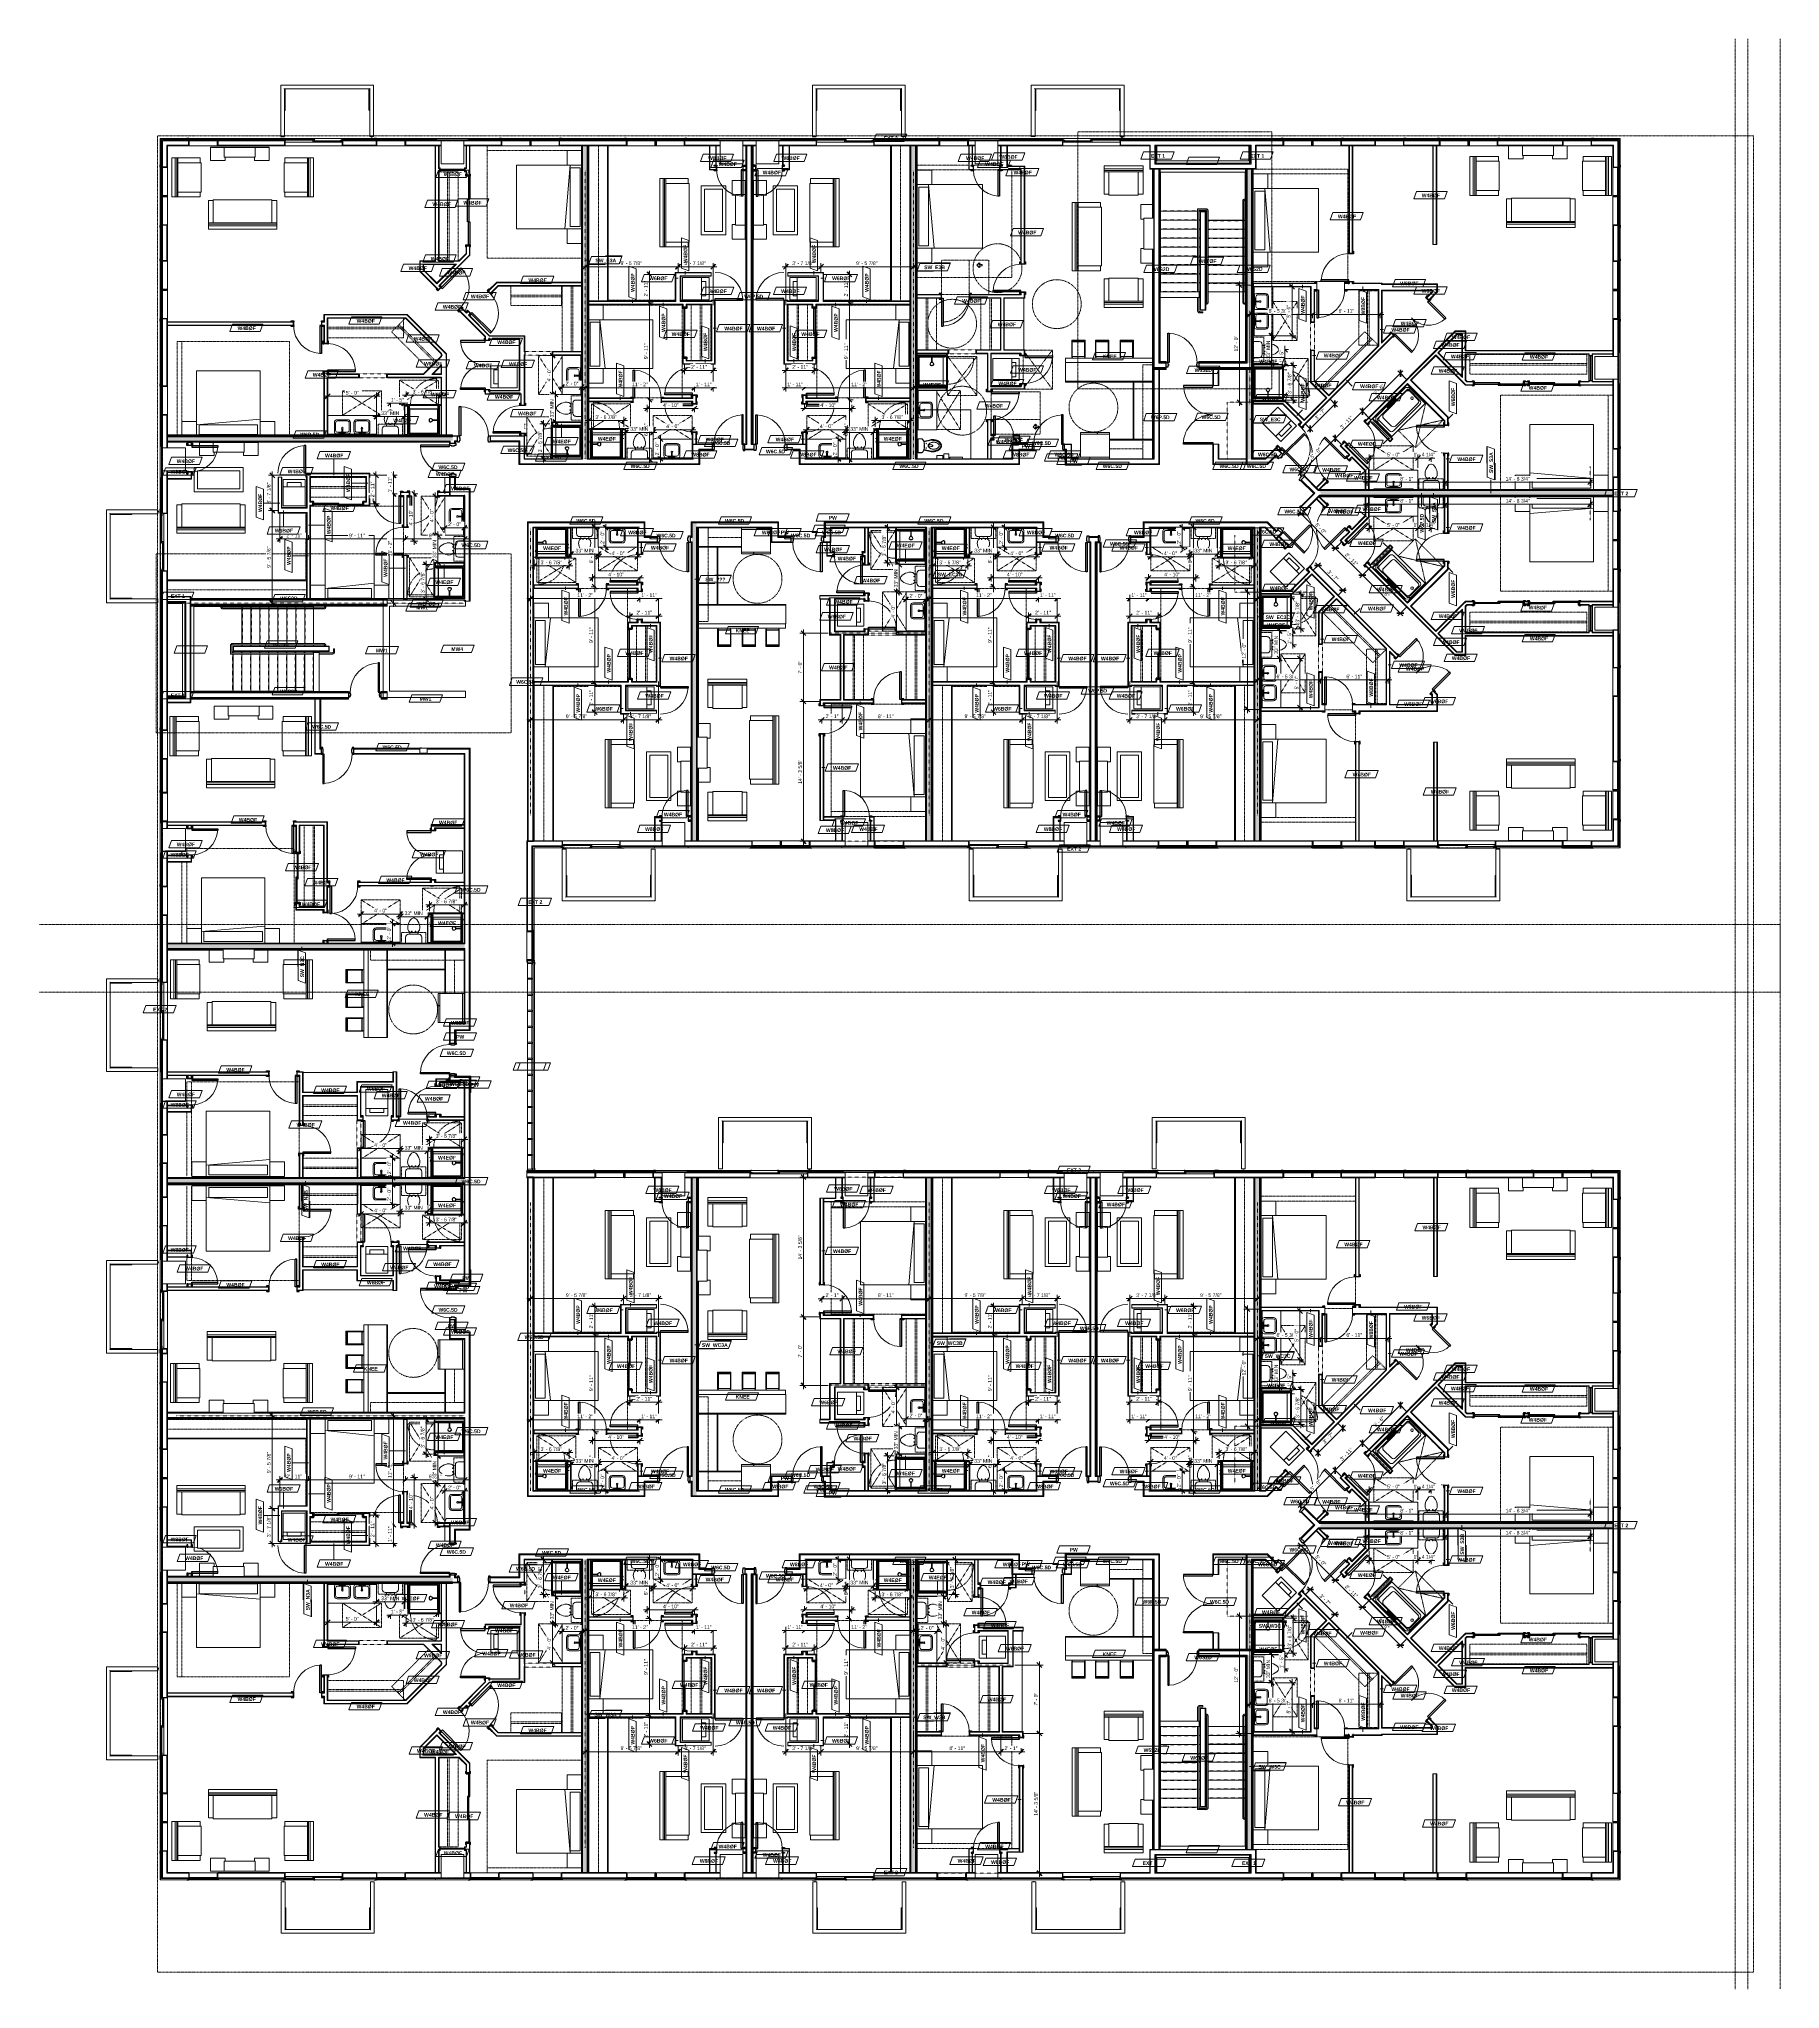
# Model space of a CAD drawing. Header units: inches. Extents: x -4010 to -1872, y 9846 to 12241.
import ezdxf

# ---------------------------------------------------------------- set-up
doc = ezdxf.new("R2010")
doc.units = ezdxf.units.IN
doc.header["$MEASUREMENT"] = 0
for name, pattern in [('Aligning Line 1_8_', [0.25, 0.125, -0.125]), ('Aligning Line 1_8__2_', [0.25, 0.125, -0.125]), ('Dash', [0.25, 0.125, -0.125]), ('Dash 3_32_', [0.1875, 0.09375, -0.09375]), ('Hidden', [0.28125, 0.1875, -0.09375]), ('Overhead', [0.15625, 0.09375, -0.0625]), ('Overhead 1_16_', [0.101562, 0.0625, -0.039062])]:
    doc.linetypes.add(name, pattern=pattern)
for name, color, linetype, lineweight in [('0-1', 7, 'Continuous', 5), ('0-2', 7, 'Continuous', 9), ('0-3', 8, 'Continuous', 9), ('A-ANNO-DIMS', 211, 'Continuous', 9), ('A-ANNO-DIMS-48', 211, 'Continuous', 9), ('A-DETL-1', 90, 'Dash 3_32_', 18), ('A-DETL-GENF-1', 7, 'Continuous', 9), ('A-DETL-GENF-2', 92, 'Continuous', 18), ('A-DETL-GENF-3', 92, 'Overhead', 9), ('A-DETL-GENF-HDLN-1', 7, 'Dash', 9), ('A-DETL-GENF-HDLN-2', 1, 'Continuous', 18), ('A-DETL-MEDM', 33, 'Continuous', 30), ('A-DOOR', 31, 'Continuous', 18), ('A-DOOR-1', 7, 'Continuous', 9), ('A-DOOR-2', 10, 'Continuous', 30), ('A-DOOR-3', 31, 'Continuous', 9), ('A-DOOR-4', 31, 'Continuous', 30), ('A-DOOR-FRAM-1', 7, 'Continuous', 9), ('A-DOOR-FRAM-2', 10, 'Continuous', 30), ('A-DOOR-FRAM-3', 31, 'Continuous', 30), ('A-FLOR-HRAL-1', 7, 'Continuous', 9), ('A-GENM', 5, 'Continuous', 9), ('A-GENM-1', 7, 'Continuous', 9), ('A-GENM-HDLN', 13, 'Dash', 9), ('A-GLAZ', 151, 'Continuous', 18), ('A-GLAZ-1', 10, 'Continuous', 30), ('A-GLAZ-2', 7, 'Continuous', 9), ('A-GLAZ-CWMG-1', 7, 'Continuous', 9), ('A-WALL', 113, 'Continuous', 18), ('A-WALL-1', 7, 'Continuous', 9), ('A-WALL-2', 250, 'Continuous', 18), ('A-WALL-3', 113, 'Continuous', 9), ('A-WALL-IDEN', 211, 'Continuous', 9), ('E-FIRE-1', 7, 'Continuous', 9), ('G-ANNO-SYMB-1', 147, 'Aligning Line 1_8_', 9), ('G-ANNO-SYMB-2', 147, 'Aligning Line 1_8__2_', 9), ('I-FURN', 30, 'Continuous', 9), ('I-FURN-HDLN', 30, 'Dash', 9), ('I-WALL-1', 21, 'Continuous', 18), ('I-WALL-2', 241, 'Continuous', 5), ('I-WALL-3', 7, 'Continuous', 9), ('I-WALL-4', 2, 'Continuous', 9), ('P-SANR-FIXT', 6, 'Continuous', 9), ('P-SANR-FIXT-1', 6, 'Hidden', 9), ('P-SANR-FIXT-HDLN', 131, 'Dash', 9), ('Q-CASE', 31, 'Continuous', 9), ('Q-CASE-1', 7, 'Continuous', 9), ('Q-CASE-2', 31, 'Dash', 9), ('Q-CASE-HDLN', 31, 'Dash', 9), ('Q-SPCQ', 91, 'Continuous', 9), ('S-BEAM-1', 7, 'Continuous', 9), ('S-FNDN-1', 7, 'Continuous', 9), ('S-STRS-1', 7, 'Continuous', 9), ('S-STRS-2', 7, 'Overhead 1_16_', 9)]:
    doc.layers.add(name, color=color, linetype=linetype, lineweight=lineweight)
doc.styles.add('Century Gothic', font='ufonts.com_century-gothic.ttf', dxfattribs={"height": 4.5})
doc.styles.add('Century Gothic_B', font='GOTHICB.TTF', dxfattribs={"height": 4.5})
doc.dimstyles.new('OD_1__HACK_2', dxfattribs={"dimscale": 12, "dimtxt": 4.698757, "dimasz": 0.5, "dimexe": 0.375, "dimexo": 0.25, "dimgap": 0.0625, "dimtad": 1, "dimdec": 4, "dimrnd": 0.0625, "dimzin": 3, "dimdsep": 46, "dimlunit": 4, "dimtxsty": 'Century Gothic', "dimblk1": 'OBLIQUE', "dimblk2": 'OBLIQUE', "dimsah": 1, "dimcen": 0.09, "dimdle": 0.375, "dimazin": 0, "dimtfac": 1, "dimtdec": 4, "dimtix": 1, "dimtmove": 0, "dimatfit": 3, "dimfxl": 1, "dimtvp": 1, "dimtfill": 1, "dimfrac": 2, "dimtolj": 1, "dimtzin": 0, "dimarcsym": 2})
doc.dimstyles.new('OD_1__HACK_2_1', dxfattribs={"dimscale": 12, "dimtxt": 4.698757, "dimasz": 0.5, "dimexe": 0.375, "dimexo": 0.25, "dimgap": 0.0625, "dimtad": 1, "dimdec": 4, "dimrnd": 0.0625, "dimzin": 3, "dimdsep": 46, "dimlunit": 4, "dimtxsty": 'Century Gothic', "dimblk1": 'OBLIQUE', "dimblk2": 'OBLIQUE', "dimsah": 1, "dimcen": 0.09, "dimdle": 0.375, "dimazin": 0, "dimtfac": 1, "dimtdec": 4, "dimtix": 1, "dimtmove": 0, "dimatfit": 3, "dimfxl": 1, "dimtvp": 1, "dimtfill": 1, "dimfrac": 2, "dimtolj": 1, "dimtzin": 0, "dimarcsym": 2})

# ---------------------------------------------------------------- blocks, each defined once
blk = doc.blocks.new('Window-Double_Hung-Marvin-Essential - ESDH3066 - 3rd floor-3033826-UNITS PLANS - 3RD FLOOR')
at = {"layer": 'A-DETL-GENF-HDLN-1'}
blk.add_line((16.1, 4.5), (-16.5, 4.5), dxfattribs=at)
at = {"layer": 'A-DETL-GENF-HDLN-2'}
for p, q in [((-19.3, 3.5), (-19.3, 3.4)), ((-17.8, 3.5), (-19.3, 3.5)), ((-19.3, 3.4), (-17.9, 3.4)), ((-17.9, 3.4), (-17.9, 3.3)), ((-17.9, 3.3), (-17.8, 3.3)), ((-17.8, 4.5), (-17.2, 4.5)), ((-17.8, 4.5), (-17.8, 1.4)), ((-16.7, 1.4), (-17.8, 1.4)), ((-17.1, 4.1), (-17.2, 4.5)), ((-17.1, 4.1), (-16.2, 4.1)), ((-17.1, 1.4), (-17.1, -4.4)), ((-16.9, 4.5), (-16.9, 4.1)), ((-16.3, 4.5), (-16.9, 4.5)), ((-16.4, 4), (-16.7, 4)), ((-16.7, 4), (-16.7, 1.4)), ((-15.3, 3.9), (-16.6, 3.9)), ((-16.6, 3), (-16.6, 3.9)), ((-16.6, 3), (-15.3, 3)), ((-15.3, 2.7), (-16.6, 2.7)), ((-16.6, 1.8), (-16.6, 2.7)), ((-16.6, 1.8), (-15.3, 1.8)), ((-16.4, 4.1), (-16.4, 4)), ((-16.3, 4.3), (-16.3, 4.5)), ((-16.2, 4.3), (-16.3, 4.3)), ((-16.2, 4.5), (-16.1, 4.5)), ((-16.2, 4.5), (-16.2, 4.3)), ((-16.2, 4.2), (-16.1, 4.2)), ((-16.2, 4.1), (-16.2, 4.2)), ((-16.1, 4.2), (-16.1, 4.5)), ((-15.9, 3.1), (-15.9, 3.8)), ((-15.9, 3.8), (-15.3, 3.8)), ((-15.3, 3.1), (-15.9, 3.1)), ((-15.9, 1.9), (-15.9, 2.6)), ((-15.9, 2.6), (-15.3, 2.6)), ((-15.3, 1.9), (-15.9, 1.9)), ((-15.8, 3.1), (-15.8, 3.8)), ((-15.8, 1.9), (-15.8, 2.6)), ((-15.5, 3.3), (-15.5, 3.7)), ((-15.5, 2), (-15.5, 2.5)), ((-15.3, 3.9), (-15.3, 3.9)), ((-15.3, 3.8), (-15.3, 3.9)), ((-15.3, 3), (-15.3, 3.1)), ((-15.3, 3.1), (-15.3, 3.1)), ((-15.3, 2.7), (-15.3, 2.7)), ((-15.3, 2.6), (-15.3, 2.7)), ((-15.3, 1.8), (-15.3, 1.9)), ((-15.3, 1.8), (-15.3, 1.8)), ((15.3, 3.9), (15.3, 3.9)), ((15.3, 3.8), (15.3, 3.9)), ((15.3, 3.9), (16.6, 3.9)), ((15.9, 3.8), (15.3, 3.8)), ((15.3, 3), (15.3, 3.1)), ((15.3, 3.1), (15.3, 3.1)), ((15.3, 3.1), (15.9, 3.1)), ((16.6, 3), (15.3, 3)), ((15.3, 2.7), (15.3, 2.7)), ((15.3, 2.6), (15.3, 2.7)), ((15.3, 2.7), (16.6, 2.7)), ((15.9, 2.6), (15.3, 2.6)), ((15.3, 1.8), (15.3, 1.9)), ((15.3, 1.9), (15.9, 1.9)), ((15.3, 1.8), (15.3, 1.8)), ((16.6, 1.8), (15.3, 1.8)), ((15.5, 3.3), (15.5, 3.7)), ((15.5, 2), (15.5, 2.5)), ((15.8, 3.1), (15.8, 3.8)), ((15.8, 1.9), (15.8, 2.6)), ((15.9, 3.1), (15.9, 3.8)), ((15.9, 1.9), (15.9, 2.6)), ((16.2, 4.5), (16.1, 4.5)), ((16.1, 4.2), (16.1, 4.5)), ((16.2, 4.2), (16.1, 4.2)), ((16.2, 4.5), (16.2, 4.3)), ((16.2, 4.3), (16.3, 4.3)), ((16.2, 4.1), (16.2, 4.2)), ((17.1, 4.1), (16.2, 4.1)), ((16.3, 4.3), (16.3, 4.5)), ((16.3, 4.5), (16.9, 4.5)), ((16.4, 4.1), (16.4, 4)), ((16.4, 4), (16.7, 4)), ((16.6, 3), (16.6, 3.9)), ((16.6, 1.8), (16.6, 2.7)), ((16.7, 4), (16.7, 1.4)), ((16.7, 1.4), (17.7, 1.4)), ((16.9, 4.5), (16.9, 4.1)), ((17.1, 4.1), (17.2, 4.5)), ((17.1, -4.4), (17.1, 1.4)), ((17.7, 4.5), (17.2, 4.5)), ((17.7, 4.5), (17.7, 1.4)), ((17.7, 3.5), (19.3, 3.5)), ((17.9, 3.3), (17.7, 3.3)), ((17.9, 3.4), (17.9, 3.3)), ((19.3, 3.4), (17.9, 3.4)), ((19.3, 3.5), (19.3, 3.4)), ((-17.1, -4.4), (-17.8, -4.4)), ((17.1, -4.4), (17.7, -4.4))]:
    blk.add_line(p, q, dxfattribs=at)
at = {"layer": 'A-GLAZ'}
for p, q in [((15.8, 3.8), (-15.8, 3.8)), ((15.8, 3.7), (-15.8, 3.7)), ((15.8, 3.3), (-15.8, 3.3)), ((15.8, 3.1), (-15.8, 3.1)), ((15.8, 2.6), (-15.8, 2.6)), ((15.8, 2.5), (-15.8, 2.5)), ((15.8, 2), (-15.8, 2)), ((15.8, 1.9), (-15.8, 1.9))]:
    blk.add_line(p, q, dxfattribs=at)
at = {"layer": 'A-GLAZ-1'}
for p, q in [((-17.8, 4.5), (-17.8, 1.4)), ((-17.8, 1.4), (-17.8, -4.4)), ((17.7, 1.4), (17.7, 4.5)), ((17.7, -4.4), (17.7, 1.4))]:
    blk.add_line(p, q, dxfattribs=at)
at = {"layer": 'A-GLAZ-2'}
for p, q in [((17.7, 4.5), (-17.8, 4.5)), ((-17.8, 1.4), (17.7, 1.4)), ((20.3, 4.7), (17.7, 4.7)), ((17.7, 4.7), (17.7, 4.5)), ((17.7, 4.4), (20.3, 4.4)), ((20.3, 4.4), (20.3, 4.7)), ((-17.8, -4.4), (17.7, -4.4))]:
    blk.add_line(p, q, dxfattribs=at)
blk = doc.blocks.new('Door-Sliding-Marvin-2_Panel_Patio_Door-Essential - ESSPD6068 - 3rd floor-3095062-UNITS PLANS - 3RD FLOOR')
at = {"layer": 'A-DETL-GENF-1'}
for p, q in [((-32.9, -3), (-32.9, -2.5)), ((-32.6, -3), (-32.6, -2.5))]:
    blk.add_line(p, q, dxfattribs=at)
at = {"layer": 'A-DETL-GENF-2'}
for p, q in [((-35.8, 4.4), (-35.1, 4.4)), ((-35.8, 0), (-35.8, 4.4)), ((-35.1, 4.4), (-35.1, 0)), ((35.1, 4.4), (35.7, 4.4)), ((35.1, 0), (35.1, 4.4)), ((35.7, 4.4), (35.7, 0)), ((-37.2, -3.4), (-37.2, -3.5)), ((-35.9, -3.4), (-37.2, -3.4)), ((-35.8, -3.5), (-37.2, -3.5)), ((-35.8, -3.3), (-35.9, -3.3)), ((-35.9, -3.4), (-35.9, -3.3)), ((-35.1, 0), (-35.8, 0)), ((-35.8, -0.1), (-34.3, -0.1)), ((-35.8, -4.5), (-35.8, -0.1)), ((-35, -4.5), (-35.8, -4.5)), ((-35.5, -0.5), (-34.4, -0.5)), ((-35.5, -1.9), (-35.5, -0.5)), ((-35.5, -1.9), (-34.3, -1.9)), ((-34.3, -3.6), (-35, -3.6)), ((-35, -3.6), (-35, -4.5)), ((-32.4, -2.2), (-34.8, -2.2)), ((-34.8, -2.2), (-34.8, -3.4)), ((-34.8, -3.4), (-32.5, -3.4)), ((-34.4, -0.5), (-34.3, -0.4)), ((-34.3, -0.1), (-34.3, -0.4)), ((-34.3, -1.9), (-34.3, -2.2)), ((-34.3, -3.4), (-34.3, -3.6)), ((-33.1, -2.4), (-32.3, -2.4)), ((-33.1, -3.1), (-33.1, -2.4)), ((-32.4, -3.1), (-33.1, -3.1)), ((-33, -2.5), (-33, -2.4)), ((-33, -3), (-33, -3.1)), ((-32.5, -3.4), (-32.4, -3.1)), ((-32.3, -2.3), (-32.4, -2.2)), ((-32.3, -2.4), (-32.3, -2.3)), ((35.7, 0), (35.1, 0))]:
    blk.add_line(p, q, dxfattribs=at)
at = {"layer": 'A-DETL-GENF-HDLN-1'}
blk.add_line((1.8, -4.2), (33, -4.2), dxfattribs=at)
at = {"layer": 'A-DETL-GENF-HDLN-2'}
for p, q in [((-32.9, -3), (-32.9, -2.5)), ((-32.6, -3), (-32.6, -2.5)), ((-1.4, -2.4), (-1.4, -2.3)), ((-1.4, -2.3), (-1.3, -2.2)), ((-0.7, -2.4), (-1.4, -2.4)), ((-1.3, -3.4), (-1.4, -3.1)), ((-1.4, -3.1), (-0.7, -3.1)), ((-1.3, -2.2), (0.9, -2.2)), ((0.9, -3.4), (-1.3, -3.4)), ((-1.1, -3), (-1.1, -2.5)), ((1.3, -0.5), (-0.9, -0.5)), ((-0.9, -0.5), (-0.9, -2)), ((-0.9, -1.8), (1.3, -1.8)), ((0.2, -2.1), (-0.9, -2)), ((-0.9, -3), (-0.9, -2.5)), ((-0.8, -2.5), (-0.8, -2.4)), ((-0.8, -3), (-0.8, -3.1)), ((-0.7, -3.1), (-0.7, -2.4)), ((-0.2, -1.8), (-0.4, -1.8)), ((-0.4, -1.8), (-0.4, -1.9)), ((-0.4, -1.9), (0.4, -2)), ((-0.2, -1.8), (-0.2, -1.8)), ((-0.2, -1.9), (-0.2, -1.9)), ((-0.2, -1.9), (0.9, -2)), ((-0.2, -4.3), (-0.2, -3.8)), ((-0.2, -3.8), (1.5, -3.8)), ((0.3, -4.3), (-0.2, -4.3)), ((0.2, -2.1), (0.2, -2)), ((0.2, -2.1), (0.4, -2.1)), ((0.2, -2.2), (0.2, -2.1)), ((0.6, -4.6), (0.3, -4.3)), ((0.4, -2.1), (0.4, -2)), ((1.4, -4.6), (0.6, -4.6)), ((0.7, -1.4), (0.7, -0.7)), ((0.7, -0.7), (1.4, -0.7)), ((1.4, -1.4), (0.7, -1.4)), ((0.8, -0.8), (0.8, -0.7)), ((0.8, -1.3), (0.8, -1.4)), ((0.9, -1.3), (0.9, -0.8)), ((0.9, -2), (0.9, -3.4)), ((1.1, -1.3), (1.1, -0.8)), ((1.4, -0.6), (1.3, -0.5)), ((1.3, -1.8), (1.4, -1.4)), ((1.4, -0.7), (1.4, -0.6)), ((1.4, -4.3), (1.5, -4.3)), ((1.4, -4.3), (1.4, -4.6)), ((1.5, -3.8), (1.5, -3.9)), ((1.5, -3.9), (1.5, -4.3)), ((1.7, -3.9), (1.5, -3.9)), ((1.5, -3.9), (1.8, -3.9)), ((1.6, -4.1), (1.6, -4.2)), ((1.6, -4.1), (1.7, -4.1)), ((1.8, -4.2), (1.6, -4.2)), ((1.7, -4.1), (1.7, -3.9)), ((1.8, -3.9), (1.8, -4.2)), ((32.4, -0.6), (32.5, -0.5)), ((32.4, -0.7), (32.4, -0.6)), ((33.2, -0.7), (32.4, -0.7)), ((32.5, -1.8), (32.4, -1.4)), ((32.4, -1.4), (33.2, -1.4)), ((32.5, -0.5), (34.8, -0.5)), ((34.8, -1.8), (32.5, -1.8)), ((32.7, -1.3), (32.7, -0.8)), ((32.9, -1.3), (32.9, -0.8)), ((33, -0.8), (33, -0.7)), ((33, -1.3), (33, -1.4)), ((33, -3.9), (33.3, -3.9)), ((33.3, -3.9), (33, -3.9)), ((33, -4.1), (33, -3.9)), ((33, -3.9), (33, -4.2)), ((33.1, -4.1), (33, -4.1)), ((33, -4.2), (33.1, -4.2)), ((33.1, -4.1), (33.1, -4.2)), ((33.2, -1.4), (33.2, -0.7)), ((33.3, -3.8), (33.3, -3.9)), ((35, -3.8), (33.3, -3.8)), ((33.3, -3.9), (33.3, -4.3)), ((33.4, -4.3), (33.3, -4.3)), ((33.4, -4.3), (33.4, -4.6)), ((33.4, -4.6), (34.2, -4.6)), ((35.7, -0.1), (34.2, -0.1)), ((34.2, -0.1), (34.2, -0.4)), ((34.4, -0.5), (34.2, -0.4)), ((35.5, -1.9), (34.2, -1.9)), ((34.2, -1.9), (34.2, -2.2)), ((34.8, -2.2), (34.2, -2.2)), ((34.8, -3.4), (34.2, -3.4)), ((34.2, -3.4), (34.2, -3.6)), ((34.2, -3.6), (35, -3.6)), ((34.2, -4.6), (34.4, -4.3)), ((35.5, -0.5), (34.4, -0.5)), ((34.4, -4.3), (35, -4.3)), ((34.8, -0.5), (34.8, -1.8)), ((34.8, -2.2), (34.8, -3.4)), ((35, -3.6), (35, -4.5)), ((35, -4.5), (35.7, -4.5)), ((35.5, -1.9), (35.5, -0.5)), ((35.7, -4.5), (35.7, -0.1)), ((35.7, -3.3), (35.9, -3.3)), ((35.7, -3.5), (37.2, -3.5)), ((35.9, -3.4), (35.9, -3.3)), ((35.9, -3.4), (37.2, -3.4)), ((37.2, -3.4), (37.2, -3.5))]:
    blk.add_line(p, q, dxfattribs=at)
at = {"layer": 'A-DOOR'}
for p, q in [((-33, -2.4), (-0.8, -2.4)), ((-33, -2.5), (-0.8, -2.5)), ((-33, -3), (-0.8, -3)), ((-33, -3.1), (-0.8, -3.1)), ((0.8, -0.7), (33, -0.7)), ((0.8, -0.8), (33, -0.8)), ((0.8, -1.3), (33, -1.3)), ((0.8, -1.4), (33, -1.4))]:
    blk.add_line(p, q, dxfattribs=at)
at = {"layer": 'A-DOOR-1'}
for p, q in [((-40.7, -4.4), (-35.8, -4.4)), ((-40.7, -4.7), (-40.7, -4.4)), ((-35.8, -4.7), (-40.7, -4.7)), ((-35.8, -4.5), (-35.8, -4.7))]:
    blk.add_line(p, q, dxfattribs=at)
at = {"layer": 'A-DOOR-FRAM-1'}
for p, q in [((-35.8, -0.1), (35.7, -0.1)), ((-35.8, -4.5), (-35.8, -0.1)), ((35.7, -4.5), (-35.8, -4.5)), ((35.7, -0.1), (35.7, -4.5))]:
    blk.add_line(p, q, dxfattribs=at)
blk = doc.blocks.new('Door-Sliding-Marvin-2_Panel_Patio_Door-Essential - ESSPD6068 - 3rd floor-3086104-UNITS PLANS - 3RD FLOOR')
at = {"layer": 'A-DETL-GENF-1'}
for p, q in [((-32.9, 3), (-32.9, 2.5)), ((-32.6, 3), (-32.6, 2.5))]:
    blk.add_line(p, q, dxfattribs=at)
at = {"layer": 'A-DETL-GENF-2'}
for p, q in [((-37.2, 3.4), (-37.2, 3.5)), ((-35.8, 3.5), (-37.2, 3.5)), ((-35.9, 3.4), (-37.2, 3.4)), ((-35.9, 3.4), (-35.9, 3.3)), ((-35.8, 3.3), (-35.9, 3.3)), ((-35, 4.5), (-35.8, 4.5)), ((-35.8, 4.5), (-35.8, 0.1)), ((-35.8, 0.1), (-34.3, 0.1)), ((-35.1, 0), (-35.8, 0)), ((-35.8, 0), (-35.8, -4.4)), ((-35.5, 1.9), (-35.5, 0.5)), ((-35.5, 1.9), (-34.3, 1.9)), ((-35.5, 0.5), (-34.4, 0.5)), ((-35.1, -4.4), (-35.1, 0)), ((-35, 3.6), (-35, 4.5)), ((-34.3, 3.6), (-35, 3.6)), ((-34.8, 3.4), (-32.5, 3.4)), ((-34.8, 2.2), (-34.8, 3.4)), ((-32.4, 2.2), (-34.8, 2.2)), ((-34.4, 0.5), (-34.3, 0.4)), ((-34.3, 3.4), (-34.3, 3.6)), ((-34.3, 1.9), (-34.3, 2.2)), ((-34.3, 0.1), (-34.3, 0.4)), ((-32.4, 3.1), (-33.1, 3.1)), ((-33.1, 3.1), (-33.1, 2.4)), ((-33.1, 2.4), (-32.3, 2.4)), ((-33, 3), (-33, 3.1)), ((-33, 2.5), (-33, 2.4)), ((-32.5, 3.4), (-32.4, 3.1)), ((-32.3, 2.2), (-32.4, 2.2)), ((-32.3, 2.4), (-32.3, 2.2)), ((35.1, 0), (35.1, -4.4)), ((35.7, 0), (35.1, 0)), ((35.7, -4.4), (35.7, 0)), ((-35.8, -4.4), (-35.1, -4.4)), ((35.1, -4.4), (35.7, -4.4))]:
    blk.add_line(p, q, dxfattribs=at)
at = {"layer": 'A-DETL-GENF-HDLN-1'}
blk.add_line((1.8, 4.2), (33, 4.2), dxfattribs=at)
at = {"layer": 'A-DETL-GENF-HDLN-2'}
for p, q in [((-32.9, 3), (-32.9, 2.5)), ((-32.6, 3), (-32.6, 2.5)), ((-1.3, 3.4), (-1.4, 3.1)), ((-1.4, 3.1), (-0.7, 3.1)), ((-0.7, 2.4), (-1.4, 2.4)), ((-1.4, 2.4), (-1.4, 2.2)), ((-1.4, 2.2), (-1.3, 2.2)), ((0.9, 3.4), (-1.3, 3.4)), ((-1.3, 2.2), (0.9, 2.2)), ((-1.1, 3), (-1.1, 2.5)), ((-0.9, 3), (-0.9, 2.5)), ((0.2, 2.1), (-0.9, 2)), ((-0.9, 0.5), (-0.9, 2)), ((-0.9, 1.8), (1.3, 1.8)), ((1.3, 0.5), (-0.9, 0.5)), ((-0.8, 3), (-0.8, 3.1)), ((-0.8, 2.5), (-0.8, 2.4)), ((-0.7, 3.1), (-0.7, 2.4)), ((-0.4, 1.9), (0.4, 2)), ((-0.4, 1.8), (-0.4, 1.9)), ((-0.2, 1.8), (-0.4, 1.8)), ((-0.2, 4.3), (-0.2, 3.8)), ((0.3, 4.3), (-0.2, 4.3)), ((-0.2, 3.8), (1.5, 3.8)), ((-0.2, 1.9), (0.9, 2)), ((-0.2, 1.9), (-0.2, 1.9)), ((-0.2, 1.8), (-0.2, 1.8)), ((0.2, 2.2), (0.2, 2.1)), ((0.2, 2.1), (0.4, 2.1)), ((0.2, 2.1), (0.2, 2)), ((0.6, 4.6), (0.3, 4.3)), ((0.4, 2.1), (0.4, 2)), ((1.4, 4.6), (0.6, 4.6)), ((0.7, 1.4), (0.7, 0.7)), ((1.4, 1.4), (0.7, 1.4)), ((0.7, 0.7), (1.4, 0.7)), ((0.8, 1.3), (0.8, 1.4)), ((0.8, 0.8), (0.8, 0.7)), ((0.9, 2), (0.9, 3.4)), ((0.9, 1.3), (0.9, 0.8)), ((1.1, 1.3), (1.1, 0.8)), ((1.3, 1.8), (1.4, 1.4)), ((1.4, 0.6), (1.3, 0.5)), ((1.4, 4.3), (1.4, 4.6)), ((1.4, 4.3), (1.5, 4.3)), ((1.4, 0.7), (1.4, 0.6)), ((1.5, 3.9), (1.5, 4.3)), ((1.7, 3.9), (1.5, 3.9)), ((1.5, 3.9), (1.8, 3.9)), ((1.5, 3.8), (1.5, 3.9)), ((1.6, 4.1), (1.6, 4.2)), ((1.8, 4.2), (1.6, 4.2)), ((1.6, 4.1), (1.7, 4.1)), ((1.7, 4.1), (1.7, 3.9)), ((1.8, 3.9), (1.8, 4.2)), ((32.5, 1.8), (32.4, 1.4)), ((32.4, 1.4), (33.2, 1.4)), ((33.2, 0.7), (32.4, 0.7)), ((32.4, 0.7), (32.4, 0.6)), ((32.4, 0.6), (32.5, 0.5)), ((34.8, 1.8), (32.5, 1.8)), ((32.5, 0.5), (34.8, 0.5)), ((32.7, 1.3), (32.7, 0.8)), ((32.9, 1.3), (32.9, 0.8)), ((33, 4.2), (33.1, 4.2)), ((33, 3.9), (33, 4.2)), ((33.1, 4.1), (33, 4.1)), ((33, 4.1), (33, 3.9)), ((33, 3.9), (33.3, 3.9)), ((33.3, 3.9), (33, 3.9)), ((33, 1.3), (33, 1.4)), ((33, 0.8), (33, 0.7)), ((33.1, 4.1), (33.1, 4.2)), ((33.2, 1.4), (33.2, 0.7)), ((33.3, 3.9), (33.3, 4.3)), ((33.4, 4.3), (33.3, 4.3)), ((33.3, 3.8), (33.3, 3.9)), ((35, 3.8), (33.3, 3.8)), ((33.4, 4.3), (33.4, 4.6)), ((33.4, 4.6), (34.2, 4.6)), ((34.2, 4.6), (34.4, 4.3)), ((34.2, 3.4), (34.2, 3.6)), ((34.2, 3.6), (35, 3.6)), ((34.8, 3.4), (34.2, 3.4)), ((34.8, 2.2), (34.2, 2.2)), ((34.2, 1.9), (34.2, 2.2)), ((35.5, 1.9), (34.2, 1.9)), ((34.4, 0.5), (34.2, 0.4)), ((34.2, 0.1), (34.2, 0.4)), ((35.7, 0.1), (34.2, 0.1)), ((34.4, 4.3), (35, 4.3)), ((35.5, 0.5), (34.4, 0.5)), ((34.8, 2.2), (34.8, 3.4)), ((34.8, 0.5), (34.8, 1.8)), ((35, 4.5), (35.7, 4.5)), ((35, 3.6), (35, 4.5)), ((35.5, 1.9), (35.5, 0.5)), ((35.7, 4.5), (35.7, 0.1)), ((35.7, 3.5), (37.2, 3.5)), ((35.7, 3.3), (35.9, 3.3)), ((35.9, 3.4), (35.9, 3.3)), ((35.9, 3.4), (37.2, 3.4)), ((37.2, 3.4), (37.2, 3.5))]:
    blk.add_line(p, q, dxfattribs=at)
at = {"layer": 'A-DOOR'}
for p, q in [((-33, 3.1), (-0.8, 3.1)), ((-33, 3), (-0.8, 3)), ((-33, 2.5), (-0.8, 2.5)), ((-33, 2.4), (-0.8, 2.4)), ((0.8, 1.4), (33, 1.4)), ((0.8, 1.3), (33, 1.3)), ((0.8, 0.8), (33, 0.8)), ((0.8, 0.7), (33, 0.7))]:
    blk.add_line(p, q, dxfattribs=at)
at = {"layer": 'A-DOOR-1'}
for p, q in [((-35.8, 4.7), (-40.7, 4.7)), ((-40.7, 4.7), (-40.7, 4.4)), ((-40.7, 4.4), (-35.8, 4.4)), ((-35.8, 4.5), (-35.8, 4.7))]:
    blk.add_line(p, q, dxfattribs=at)
at = {"layer": 'A-DOOR-FRAM-1'}
for p, q in [((35.7, 4.5), (-35.8, 4.5)), ((-35.8, 4.5), (-35.8, 0.1)), ((-35.8, 0.1), (35.7, 0.1)), ((35.7, 0.1), (35.7, 4.5))]:
    blk.add_line(p, q, dxfattribs=at)
blk = doc.blocks.new('Perforated Panel at Magic-Pak - hvac panel - 3rd floor-2505075-UNITS PLANS - 3RD FLOOR')
at = {"layer": 'A-GLAZ-2'}
for p, q in [((19, 4.4), (-19, 4.4)), ((-19, 4.4), (19, 4.4))]:
    blk.add_line(p, q, dxfattribs=at)
blk = doc.blocks.new('Window-Double_Hung-Marvin-Essential - ESDH3066 - 3rd floor-3033828-UNITS PLANS - 3RD FLOOR')
at = {"layer": 'A-DETL-GENF-HDLN-1'}
blk.add_line((16.1, -4.5), (-16.5, -4.5), dxfattribs=at)
at = {"layer": 'A-DETL-GENF-HDLN-2'}
for p, q in [((-17.1, 4.4), (-17.8, 4.4)), ((-17.1, -1.4), (-17.1, 4.4)), ((17.1, 4.4), (17.7, 4.4)), ((17.1, 4.4), (17.1, -1.4)), ((-19.3, -3.5), (-19.3, -3.4)), ((-19.3, -3.4), (-17.9, -3.4)), ((-17.8, -3.5), (-19.3, -3.5)), ((-17.9, -3.4), (-17.9, -3.3)), ((-17.9, -3.3), (-17.8, -3.3)), ((-16.7, -1.4), (-17.8, -1.4)), ((-17.8, -4.5), (-17.8, -1.4)), ((-17.8, -4.5), (-17.2, -4.5)), ((-17.1, -4.1), (-17.2, -4.5)), ((-17.1, -4.1), (-16.2, -4.1)), ((-16.9, -4.5), (-16.9, -4.1)), ((-16.3, -4.5), (-16.9, -4.5)), ((-16.7, -4), (-16.7, -1.4)), ((-16.4, -4), (-16.7, -4)), ((-16.6, -1.8), (-15.3, -1.8)), ((-16.6, -1.8), (-16.6, -2.7)), ((-15.3, -2.7), (-16.6, -2.7)), ((-16.6, -3), (-15.3, -3)), ((-16.6, -3), (-16.6, -3.9)), ((-15.3, -3.9), (-16.6, -3.9)), ((-16.4, -4.1), (-16.4, -4)), ((-16.2, -4.3), (-16.3, -4.3)), ((-16.3, -4.3), (-16.3, -4.5)), ((-16.2, -4.1), (-16.2, -4.2)), ((-16.2, -4.2), (-16.1, -4.2)), ((-16.2, -4.5), (-16.2, -4.3)), ((-16.2, -4.5), (-16.1, -4.5)), ((-16.1, -4.2), (-16.1, -4.5)), ((-15.3, -1.9), (-15.9, -1.9)), ((-15.9, -1.9), (-15.9, -2.6)), ((-15.9, -2.6), (-15.3, -2.6)), ((-15.3, -3.1), (-15.9, -3.1)), ((-15.9, -3.1), (-15.9, -3.8)), ((-15.9, -3.8), (-15.3, -3.8)), ((-15.8, -1.9), (-15.8, -2.6)), ((-15.8, -3.1), (-15.8, -3.8)), ((-15.5, -2), (-15.5, -2.5)), ((-15.5, -3.3), (-15.5, -3.7)), ((-15.3, -1.8), (-15.3, -1.8)), ((-15.3, -1.8), (-15.3, -1.9)), ((-15.3, -2.6), (-15.3, -2.7)), ((-15.3, -2.7), (-15.3, -2.7)), ((-15.3, -3), (-15.3, -3.1)), ((-15.3, -3.1), (-15.3, -3.1)), ((-15.3, -3.8), (-15.3, -3.9)), ((-15.3, -3.9), (-15.3, -3.9)), ((15.3, -1.8), (15.3, -1.8)), ((16.6, -1.8), (15.3, -1.8)), ((15.3, -1.8), (15.3, -1.9)), ((15.3, -1.9), (15.9, -1.9)), ((15.3, -2.6), (15.3, -2.7)), ((15.9, -2.6), (15.3, -2.6)), ((15.3, -2.7), (15.3, -2.7)), ((15.3, -2.7), (16.6, -2.7)), ((15.3, -3), (15.3, -3.1)), ((16.6, -3), (15.3, -3)), ((15.3, -3.1), (15.3, -3.1)), ((15.3, -3.1), (15.9, -3.1)), ((15.3, -3.8), (15.3, -3.9)), ((15.9, -3.8), (15.3, -3.8)), ((15.3, -3.9), (15.3, -3.9)), ((15.3, -3.9), (16.6, -3.9)), ((15.5, -2), (15.5, -2.5)), ((15.5, -3.3), (15.5, -3.7)), ((15.8, -1.9), (15.8, -2.6)), ((15.8, -3.1), (15.8, -3.8)), ((15.9, -1.9), (15.9, -2.6)), ((15.9, -3.1), (15.9, -3.8)), ((16.2, -4.2), (16.1, -4.2)), ((16.1, -4.2), (16.1, -4.5)), ((16.2, -4.5), (16.1, -4.5)), ((17.1, -4.1), (16.2, -4.1)), ((16.2, -4.1), (16.2, -4.2)), ((16.2, -4.5), (16.2, -4.3)), ((16.2, -4.3), (16.3, -4.3)), ((16.3, -4.3), (16.3, -4.5)), ((16.3, -4.5), (16.9, -4.5)), ((16.4, -4.1), (16.4, -4)), ((16.4, -4), (16.7, -4)), ((16.6, -1.8), (16.6, -2.7)), ((16.6, -3), (16.6, -3.9)), ((16.7, -4), (16.7, -1.4)), ((16.7, -1.4), (17.7, -1.4)), ((16.9, -4.5), (16.9, -4.1)), ((17.1, -4.1), (17.2, -4.5)), ((17.7, -4.5), (17.2, -4.5)), ((17.7, -4.5), (17.7, -1.4)), ((17.9, -3.3), (17.7, -3.3)), ((17.7, -3.5), (19.3, -3.5)), ((17.9, -3.4), (17.9, -3.3)), ((19.3, -3.4), (17.9, -3.4)), ((19.3, -3.5), (19.3, -3.4))]:
    blk.add_line(p, q, dxfattribs=at)
at = {"layer": 'A-GLAZ'}
for p, q in [((15.8, -1.9), (-15.8, -1.9)), ((15.8, -2), (-15.8, -2)), ((15.8, -2.5), (-15.8, -2.5)), ((15.8, -2.6), (-15.8, -2.6)), ((15.8, -3.1), (-15.8, -3.1)), ((15.8, -3.3), (-15.8, -3.3)), ((15.8, -3.7), (-15.8, -3.7)), ((15.8, -3.8), (-15.8, -3.8))]:
    blk.add_line(p, q, dxfattribs=at)
at = {"layer": 'A-GLAZ-1'}
for p, q in [((-17.8, -1.4), (-17.8, 4.4)), ((17.7, 4.4), (17.7, -1.4)), ((-17.8, -4.5), (-17.8, -1.4)), ((17.7, -1.4), (17.7, -4.5))]:
    blk.add_line(p, q, dxfattribs=at)
at = {"layer": 'A-GLAZ-2'}
for p, q in [((-17.8, 4.4), (17.7, 4.4)), ((-17.8, -1.4), (17.7, -1.4)), ((17.7, -4.5), (-17.8, -4.5)), ((17.7, -4.4), (20.3, -4.4)), ((17.7, -4.7), (17.7, -4.5)), ((20.3, -4.7), (17.7, -4.7)), ((20.3, -4.4), (20.3, -4.7))]:
    blk.add_line(p, q, dxfattribs=at)
blk = doc.blocks.new('Perforated Panel at Magic-Pak - hvac panel - 3rd floor-2505074-UNITS PLANS - 3RD FLOOR')
at = {"layer": 'A-GLAZ-2'}
for p, q in [((-19, -4.4), (19, -4.4)), ((19, -4.4), (-19, -4.4))]:
    blk.add_line(p, q, dxfattribs=at)
blk = doc.blocks.new('Rectangular Mullion - Stud - Vertical-2194367-UNITS PLANS - 3RD FLOOR')
at = {"layer": 'A-GLAZ-CWMG-1'}
for p, q in [((-1.5, 2.75), (0, 2.75)), ((-1.5, -2.75), (-1.5, 2.75)), ((0, 2.75), (0, -2.75)), ((0, -2.75), (-1.5, -2.75))]:
    blk.add_line(p, q, dxfattribs=at)
blk = doc.blocks.new('Rectangular Mullion - Stud - Vertical-2194501-UNITS PLANS - 3RD FLOOR')
at = {"layer": 'A-GLAZ-CWMG-1'}
for p, q in [((-1.5, 2.75), (-1.5, -2.75)), ((0, 2.75), (-1.5, 2.75)), ((0, -2.75), (0, 2.75)), ((-1.5, -2.75), (0, -2.75))]:
    blk.add_line(p, q, dxfattribs=at)
blk = doc.blocks.new('Rectangular Mullion - Stud - Base_Head-1769174-UNITS PLANS - 3RD FLOOR')
at = {"layer": 'A-GLAZ-CWMG-1'}
for p, q in [((-3409.7, 11086.1), (-3409.7, 11067.9)), ((-3404.2, 11067.9), (-3404.2, 11086.1))]:
    blk.add_line(p, q, dxfattribs=at)
blk = doc.blocks.new('Rectangular Mullion - Stud - Vertical-2194370-UNITS PLANS - 3RD FLOOR')
at = {"layer": 'A-GLAZ-CWMG-1'}
for p, q in [((0, 2.75), (1.5, 2.75)), ((0, -2.75), (0, 2.75)), ((1.5, 2.75), (1.5, -2.75)), ((1.5, -2.75), (0, -2.75))]:
    blk.add_line(p, q, dxfattribs=at)
blk = doc.blocks.new('Window-Double_Hung-Marvin-Essential - ESDH3066 - 3rd floor-3033829-UNITS PLANS - 3RD FLOOR')
at = {"layer": 'A-DETL-GENF-HDLN-1'}
blk.add_line((16.1, -4.5), (-16.5, -4.5), dxfattribs=at)
at = {"layer": 'A-DETL-GENF-HDLN-2'}
for p, q in [((-17.1, 4.4), (-17.8, 4.4)), ((-17.1, -1.4), (-17.1, 4.4)), ((17.1, 4.4), (17.7, 4.4)), ((17.1, 4.4), (17.1, -1.4)), ((-19.3, -3.5), (-19.3, -3.4)), ((-19.3, -3.4), (-17.9, -3.4)), ((-17.8, -3.5), (-19.3, -3.5)), ((-17.9, -3.4), (-17.9, -3.3)), ((-17.9, -3.3), (-17.8, -3.3)), ((-16.7, -1.4), (-17.8, -1.4)), ((-17.8, -4.5), (-17.8, -1.4)), ((-17.8, -4.5), (-17.2, -4.5)), ((-17.1, -4.1), (-17.2, -4.5)), ((-17.1, -4.1), (-16.2, -4.1)), ((-16.9, -4.5), (-16.9, -4.1)), ((-16.3, -4.5), (-16.9, -4.5)), ((-16.7, -4), (-16.7, -1.4)), ((-16.4, -4), (-16.7, -4)), ((-16.6, -1.8), (-15.3, -1.8)), ((-16.6, -1.8), (-16.6, -2.7)), ((-15.3, -2.7), (-16.6, -2.7)), ((-16.6, -3), (-15.3, -3)), ((-16.6, -3), (-16.6, -3.9)), ((-15.3, -3.9), (-16.6, -3.9)), ((-16.4, -4.1), (-16.4, -4)), ((-16.2, -4.3), (-16.3, -4.3)), ((-16.3, -4.3), (-16.3, -4.5)), ((-16.2, -4.1), (-16.2, -4.2)), ((-16.2, -4.2), (-16.1, -4.2)), ((-16.2, -4.5), (-16.2, -4.3)), ((-16.2, -4.5), (-16.1, -4.5)), ((-16.1, -4.2), (-16.1, -4.5)), ((-15.3, -1.9), (-15.9, -1.9)), ((-15.9, -1.9), (-15.9, -2.6)), ((-15.9, -2.6), (-15.3, -2.6)), ((-15.3, -3.1), (-15.9, -3.1)), ((-15.9, -3.1), (-15.9, -3.8)), ((-15.9, -3.8), (-15.3, -3.8)), ((-15.8, -1.9), (-15.8, -2.6)), ((-15.8, -3.1), (-15.8, -3.8)), ((-15.5, -2), (-15.5, -2.5)), ((-15.5, -3.3), (-15.5, -3.7)), ((-15.3, -1.8), (-15.3, -1.8)), ((-15.3, -1.8), (-15.3, -1.9)), ((-15.3, -2.6), (-15.3, -2.7)), ((-15.3, -2.7), (-15.3, -2.7)), ((-15.3, -3), (-15.3, -3.1)), ((-15.3, -3.1), (-15.3, -3.1)), ((-15.3, -3.8), (-15.3, -3.9)), ((-15.3, -3.9), (-15.3, -3.9)), ((15.3, -1.8), (15.3, -1.8)), ((16.6, -1.8), (15.3, -1.8)), ((15.3, -1.8), (15.3, -1.9)), ((15.3, -1.9), (15.9, -1.9)), ((15.3, -2.6), (15.3, -2.7)), ((15.9, -2.6), (15.3, -2.6)), ((15.3, -2.7), (15.3, -2.7)), ((15.3, -2.7), (16.6, -2.7)), ((15.3, -3), (15.3, -3.1)), ((16.6, -3), (15.3, -3)), ((15.3, -3.1), (15.3, -3.1)), ((15.3, -3.1), (15.9, -3.1)), ((15.3, -3.8), (15.3, -3.9)), ((15.9, -3.8), (15.3, -3.8)), ((15.3, -3.9), (15.3, -3.9)), ((15.3, -3.9), (16.6, -3.9)), ((15.5, -2), (15.5, -2.5)), ((15.5, -3.3), (15.5, -3.7)), ((15.8, -1.9), (15.8, -2.6)), ((15.8, -3.1), (15.8, -3.8)), ((15.9, -1.9), (15.9, -2.6)), ((15.9, -3.1), (15.9, -3.8)), ((16.2, -4.2), (16.1, -4.2)), ((16.1, -4.2), (16.1, -4.5)), ((16.2, -4.5), (16.1, -4.5)), ((17.1, -4.1), (16.2, -4.1)), ((16.2, -4.1), (16.2, -4.2)), ((16.2, -4.5), (16.2, -4.3)), ((16.2, -4.3), (16.3, -4.3)), ((16.3, -4.3), (16.3, -4.5)), ((16.3, -4.5), (16.9, -4.5)), ((16.4, -4.1), (16.4, -4)), ((16.4, -4), (16.7, -4)), ((16.6, -1.8), (16.6, -2.7)), ((16.6, -3), (16.6, -3.9)), ((16.7, -4), (16.7, -1.4)), ((16.7, -1.4), (17.7, -1.4)), ((16.9, -4.5), (16.9, -4.1)), ((17.1, -4.1), (17.2, -4.5)), ((17.7, -4.5), (17.2, -4.5)), ((17.7, -4.5), (17.7, -1.4)), ((17.9, -3.3), (17.7, -3.3)), ((17.7, -3.5), (19.3, -3.5)), ((17.9, -3.4), (17.9, -3.3)), ((19.3, -3.4), (17.9, -3.4)), ((19.3, -3.5), (19.3, -3.4))]:
    blk.add_line(p, q, dxfattribs=at)
at = {"layer": 'A-GLAZ'}
for p, q in [((15.8, -1.9), (-15.8, -1.9)), ((15.8, -2), (-15.8, -2)), ((15.8, -2.5), (-15.8, -2.5)), ((15.8, -2.6), (-15.8, -2.6)), ((15.8, -3.1), (-15.8, -3.1)), ((15.8, -3.3), (-15.8, -3.3)), ((15.8, -3.7), (-15.8, -3.7)), ((15.8, -3.8), (-15.8, -3.8))]:
    blk.add_line(p, q, dxfattribs=at)
at = {"layer": 'A-GLAZ-1'}
for p, q in [((-17.8, -1.4), (-17.8, 4.4)), ((17.7, 4.4), (17.7, -1.4)), ((-17.8, -4.5), (-17.8, -1.4)), ((17.7, -1.4), (17.7, -4.5))]:
    blk.add_line(p, q, dxfattribs=at)
at = {"layer": 'A-GLAZ-2'}
for p, q in [((-17.8, 4.4), (17.7, 4.4)), ((-17.8, -1.4), (17.7, -1.4)), ((17.7, -4.5), (-17.8, -4.5)), ((17.7, -4.4), (20.3, -4.4)), ((17.7, -4.7), (17.7, -4.5)), ((20.3, -4.7), (17.7, -4.7)), ((20.3, -4.4), (20.3, -4.7))]:
    blk.add_line(p, q, dxfattribs=at)
blk = doc.blocks.new('Door-Sliding-Marvin-2_Panel_Patio_Door-Essential - ESSPD6068 - 3rd floor-3103812-UNITS PLANS - 3RD FLOOR')
at = {"layer": 'A-DETL-GENF-1'}
for p, q in [((-32.9, -3), (-32.9, -2.5)), ((-32.6, -3), (-32.6, -2.5))]:
    blk.add_line(p, q, dxfattribs=at)
at = {"layer": 'A-DETL-GENF-2'}
for p, q in [((-35.8, 4.4), (-35.1, 4.4)), ((-35.8, 0), (-35.8, 4.4)), ((-35.1, 4.4), (-35.1, 0)), ((35.1, 4.4), (35.7, 4.4)), ((35.1, 0), (35.1, 4.4)), ((35.7, 4.4), (35.7, 0)), ((-37.2, -3.4), (-37.2, -3.5)), ((-35.9, -3.4), (-37.2, -3.4)), ((-35.8, -3.5), (-37.2, -3.5)), ((-35.8, -3.3), (-35.9, -3.3)), ((-35.9, -3.4), (-35.9, -3.3)), ((-35.1, 0), (-35.8, 0)), ((-35.8, -0.1), (-34.3, -0.1)), ((-35.8, -4.5), (-35.8, -0.1)), ((-35, -4.5), (-35.8, -4.5)), ((-35.5, -0.5), (-34.4, -0.5)), ((-35.5, -1.9), (-35.5, -0.5)), ((-35.5, -1.9), (-34.3, -1.9)), ((-34.3, -3.6), (-35, -3.6)), ((-35, -3.6), (-35, -4.5)), ((-32.4, -2.2), (-34.8, -2.2)), ((-34.8, -2.2), (-34.8, -3.4)), ((-34.8, -3.4), (-32.5, -3.4)), ((-34.4, -0.5), (-34.3, -0.4)), ((-34.3, -0.1), (-34.3, -0.4)), ((-34.3, -1.9), (-34.3, -2.2)), ((-34.3, -3.4), (-34.3, -3.6)), ((-33.1, -2.4), (-32.3, -2.4)), ((-33.1, -3.1), (-33.1, -2.4)), ((-32.4, -3.1), (-33.1, -3.1)), ((-33, -2.5), (-33, -2.4)), ((-33, -3), (-33, -3.1)), ((-32.5, -3.4), (-32.4, -3.1)), ((-32.3, -2.3), (-32.4, -2.2)), ((-32.3, -2.4), (-32.3, -2.3)), ((35.7, 0), (35.1, 0))]:
    blk.add_line(p, q, dxfattribs=at)
at = {"layer": 'A-DETL-GENF-HDLN-1'}
blk.add_line((1.8, -4.2), (33, -4.2), dxfattribs=at)
at = {"layer": 'A-DETL-GENF-HDLN-2'}
for p, q in [((-32.9, -3), (-32.9, -2.5)), ((-32.6, -3), (-32.6, -2.5)), ((-1.4, -2.4), (-1.4, -2.3)), ((-1.4, -2.3), (-1.3, -2.2)), ((-0.7, -2.4), (-1.4, -2.4)), ((-1.3, -3.4), (-1.4, -3.1)), ((-1.4, -3.1), (-0.7, -3.1)), ((-1.3, -2.2), (0.9, -2.2)), ((0.9, -3.4), (-1.3, -3.4)), ((-1.1, -3), (-1.1, -2.5)), ((1.3, -0.5), (-0.9, -0.5)), ((-0.9, -0.5), (-0.9, -2)), ((-0.9, -1.8), (1.3, -1.8)), ((0.2, -2.1), (-0.9, -2)), ((-0.9, -3), (-0.9, -2.5)), ((-0.8, -2.5), (-0.8, -2.4)), ((-0.8, -3), (-0.8, -3.1)), ((-0.7, -3.1), (-0.7, -2.4)), ((-0.2, -1.8), (-0.4, -1.8)), ((-0.4, -1.8), (-0.4, -1.9)), ((-0.4, -1.9), (0.4, -2)), ((-0.2, -1.8), (-0.2, -1.8)), ((-0.2, -1.9), (-0.2, -1.9)), ((-0.2, -1.9), (0.9, -2)), ((-0.2, -4.3), (-0.2, -3.8)), ((-0.2, -3.8), (1.5, -3.8)), ((0.3, -4.3), (-0.2, -4.3)), ((0.2, -2.1), (0.2, -2)), ((0.2, -2.1), (0.4, -2.1)), ((0.2, -2.2), (0.2, -2.1)), ((0.6, -4.6), (0.3, -4.3)), ((0.4, -2.1), (0.4, -2)), ((1.4, -4.6), (0.6, -4.6)), ((0.7, -1.4), (0.7, -0.7)), ((0.7, -0.7), (1.4, -0.7)), ((1.4, -1.4), (0.7, -1.4)), ((0.8, -0.8), (0.8, -0.7)), ((0.8, -1.3), (0.8, -1.4)), ((0.9, -1.3), (0.9, -0.8)), ((0.9, -2), (0.9, -3.4)), ((1.1, -1.3), (1.1, -0.8)), ((1.4, -0.6), (1.3, -0.5)), ((1.3, -1.8), (1.4, -1.4)), ((1.4, -0.7), (1.4, -0.6)), ((1.4, -4.3), (1.5, -4.3)), ((1.4, -4.3), (1.4, -4.6)), ((1.5, -3.8), (1.5, -3.9)), ((1.5, -3.9), (1.5, -4.3)), ((1.7, -3.9), (1.5, -3.9)), ((1.5, -3.9), (1.8, -3.9)), ((1.6, -4.1), (1.6, -4.2)), ((1.6, -4.1), (1.7, -4.1)), ((1.8, -4.2), (1.6, -4.2)), ((1.7, -4.1), (1.7, -3.9)), ((1.8, -3.9), (1.8, -4.2)), ((32.4, -0.6), (32.5, -0.5)), ((32.4, -0.7), (32.4, -0.6)), ((33.2, -0.7), (32.4, -0.7)), ((32.5, -1.8), (32.4, -1.4)), ((32.4, -1.4), (33.2, -1.4)), ((32.5, -0.5), (34.8, -0.5)), ((34.8, -1.8), (32.5, -1.8)), ((32.7, -1.3), (32.7, -0.8)), ((32.9, -1.3), (32.9, -0.8)), ((33, -0.8), (33, -0.7)), ((33, -1.3), (33, -1.4)), ((33, -3.9), (33.3, -3.9)), ((33.3, -3.9), (33, -3.9)), ((33, -4.1), (33, -3.9)), ((33, -3.9), (33, -4.2)), ((33.1, -4.1), (33, -4.1)), ((33, -4.2), (33.1, -4.2)), ((33.1, -4.1), (33.1, -4.2)), ((33.2, -1.4), (33.2, -0.7)), ((33.3, -3.8), (33.3, -3.9)), ((35, -3.8), (33.3, -3.8)), ((33.3, -3.9), (33.3, -4.3)), ((33.4, -4.3), (33.3, -4.3)), ((33.4, -4.3), (33.4, -4.6)), ((33.4, -4.6), (34.2, -4.6)), ((35.7, -0.1), (34.2, -0.1)), ((34.2, -0.1), (34.2, -0.4)), ((34.4, -0.5), (34.2, -0.4)), ((35.5, -1.9), (34.2, -1.9)), ((34.2, -1.9), (34.2, -2.2)), ((34.8, -2.2), (34.2, -2.2)), ((34.8, -3.4), (34.2, -3.4)), ((34.2, -3.4), (34.2, -3.6)), ((34.2, -3.6), (35, -3.6)), ((34.2, -4.6), (34.4, -4.3)), ((35.5, -0.5), (34.4, -0.5)), ((34.4, -4.3), (35, -4.3)), ((34.8, -0.5), (34.8, -1.8)), ((34.8, -2.2), (34.8, -3.4)), ((35, -3.6), (35, -4.5)), ((35, -4.5), (35.7, -4.5)), ((35.5, -1.9), (35.5, -0.5)), ((35.7, -4.5), (35.7, -0.1)), ((35.7, -3.3), (35.9, -3.3)), ((35.7, -3.5), (37.2, -3.5)), ((35.9, -3.4), (35.9, -3.3)), ((35.9, -3.4), (37.2, -3.4)), ((37.2, -3.4), (37.2, -3.5))]:
    blk.add_line(p, q, dxfattribs=at)
at = {"layer": 'A-DOOR'}
for p, q in [((-33, -2.4), (-0.8, -2.4)), ((-33, -2.5), (-0.8, -2.5)), ((-33, -3), (-0.8, -3)), ((-33, -3.1), (-0.8, -3.1)), ((0.8, -0.7), (33, -0.7)), ((0.8, -0.8), (33, -0.8)), ((0.8, -1.3), (33, -1.3)), ((0.8, -1.4), (33, -1.4))]:
    blk.add_line(p, q, dxfattribs=at)
at = {"layer": 'A-DOOR-1'}
for p, q in [((-40.7, -4.4), (-35.8, -4.4)), ((-40.7, -4.7), (-40.7, -4.4)), ((-35.8, -4.7), (-40.7, -4.7)), ((-35.8, -4.5), (-35.8, -4.7))]:
    blk.add_line(p, q, dxfattribs=at)
at = {"layer": 'A-DOOR-FRAM-1'}
for p, q in [((-35.8, -0.1), (35.7, -0.1)), ((-35.8, -4.5), (-35.8, -0.1)), ((35.7, -4.5), (-35.8, -4.5)), ((35.7, -0.1), (35.7, -4.5))]:
    blk.add_line(p, q, dxfattribs=at)
blk = doc.blocks.new('Rectangular Mullion - Stud - Base_Head-1769175-UNITS PLANS - 3RD FLOOR')
at = {"layer": 'A-GLAZ-CWMG-1'}
for p, q in [((-3409.7, 10869.6), (-3409.7, 10852.9)), ((-3404.2, 10852.9), (-3404.2, 10869.6))]:
    blk.add_line(p, q, dxfattribs=at)
blk = doc.blocks.new('Rectangular Mullion - Stud - Base_Head-2194499-UNITS PLANS - 3RD FLOOR')
at = {"layer": 'A-GLAZ-CWMG-1'}
for p, q in [((-3409.7, 11105.5), (-3409.7, 11087.6)), ((-3404.2, 11087.6), (-3404.2, 11105.5))]:
    blk.add_line(p, q, dxfattribs=at)
blk = doc.blocks.new('Rectangular Mullion - Profile_Polycarbonate_Upper and left-2704980-UNITS PLANS - 3RD FLOOR')
at = {"layer": 'A-GLAZ-CWMG-1'}
for p, q in [((-2.7, 1.3), (0, 1.3)), ((-2.7, 0.8), (-2.7, 1.3)), ((-0.1, 1.2), (-2.7, 1.2)), ((-2.7, 1.2), (-2.7, 0.8)), ((-2.7, 0.8), (-2.5, 0.8)), ((-2.5, 0.8), (-2.7, 0.8)), ((-2.5, 0.8), (-2.5, 0.8)), ((-0.1, -1.2), (-0.1, 1.2)), ((0, 1.3), (0, -1.2)), ((-2.7, -1.2), (-2.7, -0.8)), ((-2.7, -0.8), (-2.5, -0.8)), ((-2.5, -0.8), (-2.7, -0.8)), ((-2.7, -0.8), (-2.7, -1.2)), ((0, -1.2), (-2.7, -1.2)), ((-2.7, -1.2), (-0.1, -1.2)), ((-2.5, -0.8), (-2.5, -0.8))]:
    blk.add_line(p, q, dxfattribs=at)
blk = doc.blocks.new('Rectangular Mullion - Profile_Polycarbonate_right-2704981-UNITS PLANS - 3RD FLOOR')
at = {"layer": 'A-GLAZ-CWMG-1'}
for p, q in [((0, 1.3), (-2.7, 1.3)), ((-2.7, 1.3), (-2.7, 0.8)), ((-2.7, 0.8), (-2.7, 1.2)), ((-2.7, 1.2), (-0.1, 1.2)), ((-2.7, 0.8), (-2.5, 0.8)), ((-2.5, 0.8), (-2.7, 0.8)), ((-2.5, 0.8), (-2.5, 0.8)), ((-0.1, 1.2), (-0.1, -1.2)), ((0, -1.2), (0, 1.3)), ((-2.7, -1.2), (-2.7, -0.8)), ((-2.7, -0.8), (-2.5, -0.8)), ((-2.5, -0.8), (-2.7, -0.8)), ((-2.7, -0.8), (-2.7, -1.2)), ((-0.1, -1.2), (-2.7, -1.2)), ((-2.7, -1.2), (0, -1.2)), ((-2.5, -0.8), (-2.5, -0.8))]:
    blk.add_line(p, q, dxfattribs=at)
blk = doc.blocks.new('V-Series_EWC4_SPVU_RFA_2015 - 2ND AND 3RD FLOOR-2226480-UNITS PLANS - 3RD FLOOR')
at = {"layer": 'A-GENM-1'}
for p, q in [((-3829.5, 11738.6), (-3859, 11738.6)), ((-3859, 11738.6), (-3859, 11738.2)), ((-3859, 11735.4), (-3859, 11738.2)), ((-3859, 11738.2), (-3858, 11738.2)), ((-3858, 11735.4), (-3859, 11735.4)), ((-3859, 11735.4), (-3859, 11734.9)), ((-3859, 11731.9), (-3859, 11734.9)), ((-3859, 11734.9), (-3858, 11734.9)), ((-3858, 11738.2), (-3858, 11735.4)), ((-3858, 11734.9), (-3858, 11731.9)), ((-3829.5, 11710.7), (-3829.5, 11738.6)), ((-3858, 11731.9), (-3859, 11731.9)), ((-3859, 11731.9), (-3859, 11731.4)), ((-3859, 11728.4), (-3859, 11731.4)), ((-3859, 11731.4), (-3858, 11731.4)), ((-3858, 11728.4), (-3859, 11728.4)), ((-3859, 11728.4), (-3859, 11727.9)), ((-3859, 11724.9), (-3859, 11727.9)), ((-3859, 11727.9), (-3858, 11727.9)), ((-3858, 11724.9), (-3859, 11724.9)), ((-3859, 11724.9), (-3859, 11724.4)), ((-3859, 11721.4), (-3859, 11724.4)), ((-3859, 11724.4), (-3858, 11724.4)), ((-3858, 11721.4), (-3859, 11721.4)), ((-3859, 11721.4), (-3859, 11720.9)), ((-3859, 11717.9), (-3859, 11720.9)), ((-3859, 11720.9), (-3858, 11720.9)), ((-3858, 11717.9), (-3859, 11717.9)), ((-3859, 11717.9), (-3859, 11717.4)), ((-3859, 11714.4), (-3859, 11717.4)), ((-3859, 11717.4), (-3858, 11717.4)), ((-3858, 11714.4), (-3859, 11714.4)), ((-3859, 11714.4), (-3859, 11713.9)), ((-3859, 11711.2), (-3859, 11713.9)), ((-3859, 11713.9), (-3858, 11713.9)), ((-3858, 11711.2), (-3859, 11711.2)), ((-3859, 11711.2), (-3859, 11710.7)), ((-3859, 11710.7), (-3829.5, 11710.7)), ((-3858, 11731.4), (-3858, 11728.4)), ((-3858, 11727.9), (-3858, 11724.9)), ((-3858, 11724.4), (-3858, 11721.4)), ((-3858, 11720.9), (-3858, 11717.9)), ((-3858, 11717.4), (-3858, 11714.4)), ((-3858, 11713.9), (-3858, 11711.2))]:
    blk.add_line(p, q, dxfattribs=at)
blk = doc.blocks.new('Perforated Panel at Magic-Pak - hvac panel - 3rd floor-2505077-UNITS PLANS - 3RD FLOOR')
at = {"layer": 'A-GLAZ-2'}
for p, q in [((-19, -4.4), (19, -4.4)), ((-19, -4.4), (-19, -4.4)), ((19, -4.4), (-19, -4.4)), ((19, -4.4), (19, -4.4))]:
    blk.add_line(p, q, dxfattribs=at)
blk = doc.blocks.new('Perforated Panel at Magic-Pak - hvac panel - 3rd floor-2505079-UNITS PLANS - 3RD FLOOR')
at = {"layer": 'A-GLAZ-2'}
for p, q in [((19, 4.4), (-19, 4.4)), ((-19, 4.4), (19, 4.4))]:
    blk.add_line(p, q, dxfattribs=at)
blk = doc.blocks.new('Railing - Baluster_01-2700443-UNITS PLANS - 3RD FLOOR')
at = {"layer": 'A-FLOR-HRAL-1'}
for p, q in [((-0.6, 1.2), (0.6, 1.2)), ((-0.6, 0.6), (-0.6, 1.2)), ((0.6, 1.2), (0.6, 0.6))]:
    blk.add_line(p, q, dxfattribs=at)
blk = doc.blocks.new('Railing - Railing-2700286-UNITS PLANS - 3RD FLOOR')
at = {"layer": 'A-FLOR-HRAL-1'}
for p, q in [((-2677.1, 12184.2), (-2791.1, 12184.2)), ((-2791.1, 12184.2), (-2791.1, 12121)), ((-2786.4, 12179.5), (-2681.8, 12179.5)), ((-2786.4, 12121), (-2786.4, 12179.5)), ((-2681.8, 12179.5), (-2681.8, 12121)), ((-2677.1, 12121), (-2677.1, 12184.2)), ((-2790.7, 12121), (-2791.1, 12121)), ((-2786.9, 12121), (-2790.7, 12121)), ((-2786.4, 12121), (-2786.9, 12121)), ((-2681.4, 12121), (-2681.8, 12121)), ((-2677.6, 12121), (-2681.4, 12121)), ((-2677.1, 12121), (-2677.6, 12121))]:
    blk.add_line(p, q, dxfattribs=at)
for points, knots in [([(-2791.1, 12184.2), (-2791.1, 12184.2), (-2791.1, 12184.2), (-2791.1, 12184.2), (-2791.1, 12184.1), (-2791.1, 12184.1), (-2791, 12184.1), (-2791, 12184.1), (-2791, 12184), (-2790.9, 12184), (-2790.9, 12183.9), (-2790.8, 12183.9), (-2790.8, 12183.8), (-2790.7, 12183.8), (-2790.7, 12183.7)], [0, 0, 0, 0, 0.166667, 0.25, 0.333333, 0.416667, 0.458333, 0.5, 0.583333, 0.666667, 0.708333, 0.75, 0.833333, 1, 1, 1, 1]), ([(-2786.9, 12179.9), (-2786.9, 12179.9), (-2786.8, 12179.8), (-2786.7, 12179.8), (-2786.7, 12179.7), (-2786.6, 12179.7), (-2786.6, 12179.7), (-2786.6, 12179.6), (-2786.5, 12179.6), (-2786.5, 12179.6), (-2786.5, 12179.5), (-2786.5, 12179.5), (-2786.4, 12179.5), (-2786.4, 12179.5), (-2786.4, 12179.5)], [0, 0, 0, 0, 0.166667, 0.25, 0.333333, 0.375, 0.416667, 0.5, 0.541667, 0.583333, 0.666667, 0.75, 0.833333, 1, 1, 1, 1]), ([(-2681.4, 12179.9), (-2681.4, 12179.9), (-2681.5, 12179.8), (-2681.5, 12179.8), (-2681.6, 12179.7), (-2681.6, 12179.7), (-2681.6, 12179.7), (-2681.7, 12179.6), (-2681.7, 12179.6), (-2681.7, 12179.6), (-2681.8, 12179.5), (-2681.8, 12179.5), (-2681.8, 12179.5), (-2681.8, 12179.5), (-2681.8, 12179.5)], [0, 0, 0, 0, 0.166667, 0.25, 0.333333, 0.375, 0.416667, 0.5, 0.541667, 0.583333, 0.666667, 0.75, 0.833333, 1, 1, 1, 1]), ([(-2677.1, 12184.2), (-2677.1, 12184.2), (-2677.1, 12184.2), (-2677.1, 12184.2), (-2677.2, 12184.1), (-2677.2, 12184.1), (-2677.2, 12184.1), (-2677.2, 12184.1), (-2677.3, 12184), (-2677.3, 12184), (-2677.4, 12183.9), (-2677.4, 12183.9), (-2677.5, 12183.8), (-2677.5, 12183.8), (-2677.6, 12183.7)], [0, 0, 0, 0, 0.166667, 0.25, 0.333333, 0.416667, 0.458333, 0.5, 0.583333, 0.666667, 0.708333, 0.75, 0.833333, 1, 1, 1, 1])]:
    blk.add_open_spline(points, degree=3, knots=knots, dxfattribs=at)
at = {"rotation": 180}
blk.add_blockref('Railing - Baluster_01-2700443-UNITS PLANS - 3RD FLOOR', (-2679.5, 12121.5), dxfattribs=at)
blk = doc.blocks.new('Walls 79 - Walls 1-2571266-UNITS PLANS - 3RD FLOOR')
at = {"layer": 'S-BEAM-1'}
for p, q in [((-2682.8, 12179.5), (-2682.8, 12153.4)), ((-2682, 12153.4), (-2682, 12179.5))]:
    blk.add_line(p, q, dxfattribs=at)
at = {"layer": 'S-BEAM-1', "flags": 128}
for points in [[(-2682, 12153.4), (-2682, 12153.5), (-2682, 12153.6), (-2682.1, 12153.7), (-2682.2, 12153.7), (-2682.2, 12153.8), (-2682.3, 12153.8), (-2682.4, 12153.8), (-2682.5, 12153.8), (-2682.6, 12153.7), (-2682.7, 12153.7), (-2682.7, 12153.6), (-2682.7, 12153.5), (-2682.8, 12153.4)], [(-2682.8, 12153.4), (-2682.7, 12153.3), (-2682.7, 12153.2), (-2682.7, 12153.1), (-2682.6, 12153), (-2682.5, 12153), (-2682.4, 12152.9), (-2682.3, 12152.9), (-2682.2, 12153), (-2682.2, 12153), (-2682.1, 12153.1), (-2682, 12153.2), (-2682, 12153.3), (-2682, 12153.4)]]:
    blk.add_lwpolyline(points, dxfattribs=at)
blk = doc.blocks.new('Walls 80 - Walls 1-2571285-UNITS PLANS - 3RD FLOOR')
at = {"layer": 'S-BEAM-1'}
for p, q in [((-2786.3, 12179.5), (-2786.3, 12153.4)), ((-2785.5, 12153.4), (-2785.5, 12179.5))]:
    blk.add_line(p, q, dxfattribs=at)
at = {"layer": 'S-BEAM-1', "flags": 128}
for points in [[(-2785.5, 12153.4), (-2785.5, 12153.5), (-2785.5, 12153.6), (-2785.6, 12153.7), (-2785.7, 12153.7), (-2785.7, 12153.8), (-2785.8, 12153.8), (-2785.9, 12153.8), (-2786, 12153.8), (-2786.1, 12153.7), (-2786.2, 12153.7), (-2786.2, 12153.6), (-2786.2, 12153.5), (-2786.3, 12153.4)], [(-2786.3, 12153.4), (-2786.2, 12153.3), (-2786.2, 12153.2), (-2786.2, 12153.1), (-2786.1, 12153), (-2786, 12153), (-2785.9, 12152.9), (-2785.8, 12152.9), (-2785.7, 12153), (-2785.7, 12153), (-2785.6, 12153.1), (-2785.5, 12153.2), (-2785.5, 12153.3), (-2785.5, 12153.4)]]:
    blk.add_lwpolyline(points, dxfattribs=at)
blk = doc.blocks.new('Railing - Railing-2700288-UNITS PLANS - 3RD FLOOR')
at = {"layer": 'A-FLOR-HRAL-1'}
for p, q in [((-2945.9, 12184.2), (-3059.9, 12184.2)), ((-3059.9, 12184.2), (-3059.9, 12121)), ((-3055.2, 12179.5), (-2950.6, 12179.5)), ((-3055.2, 12121), (-3055.2, 12179.5)), ((-2950.6, 12179.5), (-2950.6, 12121)), ((-2945.9, 12121), (-2945.9, 12184.2)), ((-3059.5, 12121), (-3059.9, 12121)), ((-3055.7, 12121), (-3059.5, 12121)), ((-3055.2, 12121), (-3055.7, 12121)), ((-2950.2, 12121), (-2950.6, 12121)), ((-2946.4, 12121), (-2950.2, 12121)), ((-2945.9, 12121), (-2946.4, 12121))]:
    blk.add_line(p, q, dxfattribs=at)
for points, knots in [([(-3059.9, 12184.2), (-3059.9, 12184.2), (-3059.9, 12184.2), (-3059.9, 12184.2), (-3059.9, 12184.1), (-3059.9, 12184.1), (-3059.8, 12184.1), (-3059.8, 12184.1), (-3059.8, 12184), (-3059.7, 12184), (-3059.7, 12183.9), (-3059.6, 12183.9), (-3059.6, 12183.8), (-3059.5, 12183.8), (-3059.5, 12183.7)], [0, 0, 0, 0, 0.166667, 0.25, 0.333333, 0.416667, 0.458333, 0.5, 0.583333, 0.666667, 0.708333, 0.75, 0.833333, 1, 1, 1, 1]), ([(-3055.7, 12179.9), (-3055.7, 12179.9), (-3055.6, 12179.8), (-3055.5, 12179.8), (-3055.5, 12179.7), (-3055.4, 12179.7), (-3055.4, 12179.7), (-3055.4, 12179.6), (-3055.3, 12179.6), (-3055.3, 12179.6), (-3055.3, 12179.5), (-3055.3, 12179.5), (-3055.2, 12179.5), (-3055.2, 12179.5), (-3055.2, 12179.5)], [0, 0, 0, 0, 0.166667, 0.25, 0.333333, 0.375, 0.416667, 0.5, 0.541667, 0.583333, 0.666667, 0.75, 0.833333, 1, 1, 1, 1]), ([(-2950.2, 12179.9), (-2950.2, 12179.9), (-2950.3, 12179.8), (-2950.3, 12179.8), (-2950.4, 12179.7), (-2950.4, 12179.7), (-2950.4, 12179.7), (-2950.5, 12179.6), (-2950.5, 12179.6), (-2950.5, 12179.6), (-2950.6, 12179.5), (-2950.6, 12179.5), (-2950.6, 12179.5), (-2950.6, 12179.5), (-2950.6, 12179.5)], [0, 0, 0, 0, 0.166667, 0.25, 0.333333, 0.375, 0.416667, 0.5, 0.541667, 0.583333, 0.666667, 0.75, 0.833333, 1, 1, 1, 1]), ([(-2945.9, 12184.2), (-2945.9, 12184.2), (-2945.9, 12184.2), (-2945.9, 12184.2), (-2946, 12184.1), (-2946, 12184.1), (-2946, 12184.1), (-2946, 12184.1), (-2946.1, 12184), (-2946.1, 12184), (-2946.2, 12183.9), (-2946.2, 12183.9), (-2946.3, 12183.8), (-2946.3, 12183.8), (-2946.4, 12183.7)], [0, 0, 0, 0, 0.166667, 0.25, 0.333333, 0.416667, 0.458333, 0.5, 0.583333, 0.666667, 0.708333, 0.75, 0.833333, 1, 1, 1, 1])]:
    blk.add_open_spline(points, degree=3, knots=knots, dxfattribs=at)
at = {"rotation": 180}
blk.add_blockref('Railing - Baluster_01-2700443-UNITS PLANS - 3RD FLOOR', (-2948.3, 12121.5), dxfattribs=at)
blk = doc.blocks.new('Walls 75 - Walls 1-2571530-UNITS PLANS - 3RD FLOOR')
at = {"layer": 'S-BEAM-1'}
for p, q in [((-2951.6, 12179.5), (-2951.6, 12153.4)), ((-2950.8, 12153.4), (-2950.8, 12179.5))]:
    blk.add_line(p, q, dxfattribs=at)
at = {"layer": 'S-BEAM-1', "flags": 128}
for points in [[(-2950.8, 12153.4), (-2950.8, 12153.5), (-2950.8, 12153.6), (-2950.9, 12153.7), (-2951, 12153.7), (-2951, 12153.8), (-2951.1, 12153.8), (-2951.2, 12153.8), (-2951.3, 12153.8), (-2951.4, 12153.7), (-2951.5, 12153.7), (-2951.5, 12153.6), (-2951.5, 12153.5), (-2951.6, 12153.4)], [(-2951.6, 12153.4), (-2951.5, 12153.3), (-2951.5, 12153.2), (-2951.5, 12153.1), (-2951.4, 12153), (-2951.3, 12153), (-2951.2, 12152.9), (-2951.1, 12152.9), (-2951, 12153), (-2951, 12153), (-2950.9, 12153.1), (-2950.8, 12153.2), (-2950.8, 12153.3), (-2950.8, 12153.4)]]:
    blk.add_lwpolyline(points, dxfattribs=at)
blk = doc.blocks.new('Walls 76 - Walls 1-2571549-UNITS PLANS - 3RD FLOOR')
at = {"layer": 'S-BEAM-1'}
for p, q in [((-3055.1, 12179.5), (-3055.1, 12153.4)), ((-3054.3, 12153.4), (-3054.3, 12179.5))]:
    blk.add_line(p, q, dxfattribs=at)
at = {"layer": 'S-BEAM-1', "flags": 128}
for points in [[(-3054.3, 12153.4), (-3054.3, 12153.5), (-3054.3, 12153.6), (-3054.4, 12153.7), (-3054.5, 12153.7), (-3054.5, 12153.8), (-3054.6, 12153.8), (-3054.7, 12153.8), (-3054.8, 12153.8), (-3054.9, 12153.7), (-3055, 12153.7), (-3055, 12153.6), (-3055, 12153.5), (-3055.1, 12153.4)], [(-3055.1, 12153.4), (-3055, 12153.3), (-3055, 12153.2), (-3055, 12153.1), (-3054.9, 12153), (-3054.8, 12153), (-3054.7, 12152.9), (-3054.6, 12152.9), (-3054.5, 12153), (-3054.5, 12153), (-3054.4, 12153.1), (-3054.3, 12153.2), (-3054.3, 12153.3), (-3054.3, 12153.4)]]:
    blk.add_lwpolyline(points, dxfattribs=at)
blk = doc.blocks.new('Railing - Railing-2700290-UNITS PLANS - 3RD FLOOR')
at = {"layer": 'A-FLOR-HRAL-1'}
for p, q in [((-3598.7, 12184.2), (-3712.7, 12184.2)), ((-3712.7, 12184.2), (-3712.7, 12121)), ((-3708, 12179.5), (-3603.4, 12179.5)), ((-3708, 12121), (-3708, 12179.5)), ((-3603.4, 12179.5), (-3603.4, 12121)), ((-3598.7, 12121), (-3598.7, 12184.2)), ((-3712.3, 12121), (-3712.7, 12121)), ((-3708.5, 12121), (-3712.3, 12121)), ((-3708, 12121), (-3708.5, 12121)), ((-3603, 12121), (-3603.4, 12121)), ((-3599.2, 12121), (-3603, 12121)), ((-3598.7, 12121), (-3599.2, 12121))]:
    blk.add_line(p, q, dxfattribs=at)
for points, knots in [([(-3712.7, 12184.2), (-3712.7, 12184.2), (-3712.7, 12184.2), (-3712.7, 12184.2), (-3712.7, 12184.1), (-3712.7, 12184.1), (-3712.6, 12184.1), (-3712.6, 12184.1), (-3712.6, 12184), (-3712.5, 12184), (-3712.5, 12183.9), (-3712.4, 12183.9), (-3712.4, 12183.8), (-3712.3, 12183.8), (-3712.3, 12183.7)], [0, 0, 0, 0, 0.166667, 0.25, 0.333333, 0.416667, 0.458333, 0.5, 0.583333, 0.666667, 0.708333, 0.75, 0.833333, 1, 1, 1, 1]), ([(-3708.5, 12179.9), (-3708.5, 12179.9), (-3708.4, 12179.8), (-3708.3, 12179.8), (-3708.3, 12179.7), (-3708.2, 12179.7), (-3708.2, 12179.7), (-3708.2, 12179.6), (-3708.1, 12179.6), (-3708.1, 12179.6), (-3708.1, 12179.5), (-3708.1, 12179.5), (-3708, 12179.5), (-3708, 12179.5), (-3708, 12179.5)], [0, 0, 0, 0, 0.166667, 0.25, 0.333333, 0.375, 0.416667, 0.5, 0.541667, 0.583333, 0.666667, 0.75, 0.833333, 1, 1, 1, 1]), ([(-3603, 12179.9), (-3603, 12179.9), (-3603.1, 12179.8), (-3603.1, 12179.8), (-3603.2, 12179.7), (-3603.2, 12179.7), (-3603.2, 12179.7), (-3603.3, 12179.6), (-3603.3, 12179.6), (-3603.3, 12179.6), (-3603.4, 12179.5), (-3603.4, 12179.5), (-3603.4, 12179.5), (-3603.4, 12179.5), (-3603.4, 12179.5)], [0, 0, 0, 0, 0.166667, 0.25, 0.333333, 0.375, 0.416667, 0.5, 0.541667, 0.583333, 0.666667, 0.75, 0.833333, 1, 1, 1, 1]), ([(-3598.7, 12184.2), (-3598.7, 12184.2), (-3598.7, 12184.2), (-3598.7, 12184.2), (-3598.8, 12184.1), (-3598.8, 12184.1), (-3598.8, 12184.1), (-3598.8, 12184.1), (-3598.9, 12184), (-3598.9, 12184), (-3599, 12183.9), (-3599, 12183.9), (-3599.1, 12183.8), (-3599.1, 12183.8), (-3599.2, 12183.7)], [0, 0, 0, 0, 0.166667, 0.25, 0.333333, 0.416667, 0.458333, 0.5, 0.583333, 0.666667, 0.708333, 0.75, 0.833333, 1, 1, 1, 1])]:
    blk.add_open_spline(points, degree=3, knots=knots, dxfattribs=at)
at = {"rotation": 180}
blk.add_blockref('Railing - Baluster_01-2700443-UNITS PLANS - 3RD FLOOR', (-3601.1, 12121.5), dxfattribs=at)
blk = doc.blocks.new('Walls 71 - Walls 1-2571845-UNITS PLANS - 3RD FLOOR')
at = {"layer": 'S-BEAM-1'}
for p, q in [((-3604.4, 12179.5), (-3604.4, 12153.4)), ((-3603.6, 12153.4), (-3603.6, 12179.5))]:
    blk.add_line(p, q, dxfattribs=at)
at = {"layer": 'S-BEAM-1', "flags": 128}
for points in [[(-3603.6, 12153.4), (-3603.6, 12153.5), (-3603.6, 12153.6), (-3603.7, 12153.7), (-3603.8, 12153.7), (-3603.8, 12153.8), (-3603.9, 12153.8), (-3604, 12153.8), (-3604.1, 12153.8), (-3604.2, 12153.7), (-3604.3, 12153.7), (-3604.3, 12153.6), (-3604.3, 12153.5), (-3604.4, 12153.4)], [(-3604.4, 12153.4), (-3604.3, 12153.3), (-3604.3, 12153.2), (-3604.3, 12153.1), (-3604.2, 12153), (-3604.1, 12153), (-3604, 12152.9), (-3603.9, 12152.9), (-3603.8, 12153), (-3603.8, 12153), (-3603.7, 12153.1), (-3603.6, 12153.2), (-3603.6, 12153.3), (-3603.6, 12153.4)]]:
    blk.add_lwpolyline(points, dxfattribs=at)
blk = doc.blocks.new('Walls 72 - Walls 1-2571864-UNITS PLANS - 3RD FLOOR')
at = {"layer": 'S-BEAM-1'}
for p, q in [((-3707.9, 12179.5), (-3707.9, 12153.4)), ((-3707.1, 12153.4), (-3707.1, 12179.5))]:
    blk.add_line(p, q, dxfattribs=at)
at = {"layer": 'S-BEAM-1', "flags": 128}
for points in [[(-3707.1, 12153.4), (-3707.1, 12153.5), (-3707.1, 12153.6), (-3707.2, 12153.7), (-3707.3, 12153.7), (-3707.3, 12153.8), (-3707.4, 12153.8), (-3707.5, 12153.8), (-3707.6, 12153.8), (-3707.7, 12153.7), (-3707.8, 12153.7), (-3707.8, 12153.6), (-3707.8, 12153.5), (-3707.9, 12153.4)], [(-3707.9, 12153.4), (-3707.8, 12153.3), (-3707.8, 12153.2), (-3707.8, 12153.1), (-3707.7, 12153), (-3707.6, 12153), (-3707.5, 12152.9), (-3707.4, 12152.9), (-3707.3, 12153), (-3707.3, 12153), (-3707.2, 12153.1), (-3707.1, 12153.2), (-3707.1, 12153.3), (-3707.1, 12153.4)]]:
    blk.add_lwpolyline(points, dxfattribs=at)
blk = doc.blocks.new('Railing - Railing-2700292-UNITS PLANS - 3RD FLOOR')
at = {"layer": 'A-FLOR-HRAL-1'}
for p, q in [((-3061.1, 10916.6), (-3175.1, 10916.6)), ((-3175.1, 10916.6), (-3175.1, 10853.4)), ((-3170.4, 10911.9), (-3065.8, 10911.9)), ((-3170.4, 10853.4), (-3170.4, 10911.9)), ((-3065.8, 10911.9), (-3065.8, 10853.4)), ((-3061.1, 10853.4), (-3061.1, 10916.6)), ((-3174.7, 10853.4), (-3175.1, 10853.4)), ((-3170.9, 10853.4), (-3174.7, 10853.4)), ((-3170.4, 10853.4), (-3170.9, 10853.4)), ((-3065.4, 10853.4), (-3065.8, 10853.4)), ((-3061.6, 10853.4), (-3065.4, 10853.4)), ((-3061.1, 10853.4), (-3061.6, 10853.4))]:
    blk.add_line(p, q, dxfattribs=at)
for points, knots in [([(-3175.1, 10916.6), (-3175.1, 10916.6), (-3175.1, 10916.6), (-3175.1, 10916.6), (-3175.1, 10916.6), (-3175.1, 10916.5), (-3175, 10916.5), (-3175, 10916.5), (-3175, 10916.5), (-3174.9, 10916.4), (-3174.9, 10916.4), (-3174.8, 10916.3), (-3174.8, 10916.3), (-3174.7, 10916.2), (-3174.7, 10916.2)], [0, 0, 0, 0, 0.166667, 0.25, 0.333333, 0.416667, 0.458333, 0.5, 0.583333, 0.666667, 0.708333, 0.75, 0.833333, 1, 1, 1, 1]), ([(-3170.9, 10912.4), (-3170.9, 10912.3), (-3170.8, 10912.3), (-3170.7, 10912.2), (-3170.7, 10912.2), (-3170.6, 10912.1), (-3170.6, 10912.1), (-3170.6, 10912.1), (-3170.5, 10912), (-3170.5, 10912), (-3170.5, 10912), (-3170.5, 10911.9), (-3170.4, 10911.9), (-3170.4, 10911.9), (-3170.4, 10911.9)], [0, 0, 0, 0, 0.166667, 0.25, 0.333333, 0.375, 0.416667, 0.5, 0.541667, 0.583333, 0.666667, 0.75, 0.833333, 1, 1, 1, 1]), ([(-3065.4, 10912.4), (-3065.4, 10912.3), (-3065.5, 10912.3), (-3065.5, 10912.2), (-3065.6, 10912.2), (-3065.6, 10912.1), (-3065.6, 10912.1), (-3065.7, 10912.1), (-3065.7, 10912), (-3065.7, 10912), (-3065.8, 10912), (-3065.8, 10911.9), (-3065.8, 10911.9), (-3065.8, 10911.9), (-3065.8, 10911.9)], [0, 0, 0, 0, 0.166667, 0.25, 0.333333, 0.375, 0.416667, 0.5, 0.541667, 0.583333, 0.666667, 0.75, 0.833333, 1, 1, 1, 1]), ([(-3061.1, 10916.6), (-3061.1, 10916.6), (-3061.1, 10916.6), (-3061.1, 10916.6), (-3061.2, 10916.6), (-3061.2, 10916.5), (-3061.2, 10916.5), (-3061.2, 10916.5), (-3061.3, 10916.5), (-3061.3, 10916.4), (-3061.4, 10916.4), (-3061.4, 10916.3), (-3061.5, 10916.3), (-3061.5, 10916.2), (-3061.6, 10916.2)], [0, 0, 0, 0, 0.166667, 0.25, 0.333333, 0.416667, 0.458333, 0.5, 0.583333, 0.666667, 0.708333, 0.75, 0.833333, 1, 1, 1, 1])]:
    blk.add_open_spline(points, degree=3, knots=knots, dxfattribs=at)
at = {"rotation": 180}
blk.add_blockref('Railing - Baluster_01-2700443-UNITS PLANS - 3RD FLOOR', (-3063.5, 10854), dxfattribs=at)
blk = doc.blocks.new('Walls 99 - Walls 1-2572281-UNITS PLANS - 3RD FLOOR')
at = {"layer": 'S-BEAM-1'}
for p, q in [((-3066.8, 10911.9), (-3066.8, 10885.8)), ((-3066, 10885.8), (-3066, 10911.9))]:
    blk.add_line(p, q, dxfattribs=at)
at = {"layer": 'S-BEAM-1', "flags": 128}
for points in [[(-3066, 10885.8), (-3066, 10885.9), (-3066, 10886), (-3066.1, 10886.1), (-3066.2, 10886.2), (-3066.2, 10886.2), (-3066.3, 10886.2), (-3066.4, 10886.2), (-3066.5, 10886.2), (-3066.6, 10886.2), (-3066.7, 10886.1), (-3066.7, 10886), (-3066.7, 10885.9), (-3066.8, 10885.8)], [(-3066.8, 10885.8), (-3066.7, 10885.7), (-3066.7, 10885.6), (-3066.7, 10885.5), (-3066.6, 10885.5), (-3066.5, 10885.4), (-3066.4, 10885.4), (-3066.3, 10885.4), (-3066.2, 10885.4), (-3066.2, 10885.5), (-3066.1, 10885.5), (-3066, 10885.6), (-3066, 10885.7), (-3066, 10885.8)]]:
    blk.add_lwpolyline(points, dxfattribs=at)
blk = doc.blocks.new('Walls 100 - Walls 1-2572300-UNITS PLANS - 3RD FLOOR')
at = {"layer": 'S-BEAM-1'}
for p, q in [((-3170.3, 10911.9), (-3170.3, 10885.8)), ((-3169.5, 10885.8), (-3169.5, 10911.9))]:
    blk.add_line(p, q, dxfattribs=at)
at = {"layer": 'S-BEAM-1', "flags": 128}
for points in [[(-3169.5, 10885.8), (-3169.5, 10885.9), (-3169.5, 10886), (-3169.6, 10886.1), (-3169.7, 10886.2), (-3169.7, 10886.2), (-3169.8, 10886.2), (-3169.9, 10886.2), (-3170, 10886.2), (-3170.1, 10886.2), (-3170.2, 10886.1), (-3170.2, 10886), (-3170.2, 10885.9), (-3170.3, 10885.8)], [(-3170.3, 10885.8), (-3170.2, 10885.7), (-3170.2, 10885.6), (-3170.2, 10885.5), (-3170.1, 10885.5), (-3170, 10885.4), (-3169.9, 10885.4), (-3169.8, 10885.4), (-3169.7, 10885.4), (-3169.7, 10885.5), (-3169.6, 10885.5), (-3169.5, 10885.6), (-3169.5, 10885.7), (-3169.5, 10885.8)]]:
    blk.add_lwpolyline(points, dxfattribs=at)
blk = doc.blocks.new('Railing - Railing-2572432-UNITS PLANS - 3RD FLOOR')
at = {"layer": 'A-FLOR-HRAL-1'}
for p, q in [((-2528.4, 10916.6), (-2642.5, 10916.6)), ((-2642.5, 10916.6), (-2642.5, 10853.4)), ((-2637.7, 10911.9), (-2533.1, 10911.9)), ((-2637.7, 10853.4), (-2637.7, 10911.9)), ((-2533.1, 10911.9), (-2533.1, 10853.4)), ((-2528.4, 10853.4), (-2528.4, 10916.6)), ((-2642, 10853.4), (-2642.5, 10853.4)), ((-2638.2, 10853.4), (-2642, 10853.4)), ((-2637.7, 10853.4), (-2638.2, 10853.4)), ((-2532.7, 10853.4), (-2533.1, 10853.4)), ((-2528.9, 10853.4), (-2532.7, 10853.4)), ((-2528.4, 10853.4), (-2528.9, 10853.4))]:
    blk.add_line(p, q, dxfattribs=at)
for points, knots in [([(-2642.5, 10916.6), (-2642.5, 10916.6), (-2642.5, 10916.6), (-2642.4, 10916.6), (-2642.4, 10916.6), (-2642.4, 10916.5), (-2642.3, 10916.5), (-2642.3, 10916.5), (-2642.3, 10916.5), (-2642.2, 10916.4), (-2642.2, 10916.4), (-2642.2, 10916.3), (-2642.1, 10916.3), (-2642, 10916.2), (-2642, 10916.2)], [0, 0, 0, 0, 0.166667, 0.25, 0.333333, 0.416667, 0.458333, 0.5, 0.583333, 0.666667, 0.708333, 0.75, 0.833333, 1, 1, 1, 1]), ([(-2638.2, 10912.4), (-2638.2, 10912.3), (-2638.1, 10912.3), (-2638, 10912.2), (-2638, 10912.2), (-2637.9, 10912.1), (-2637.9, 10912.1), (-2637.9, 10912.1), (-2637.9, 10912), (-2637.8, 10912), (-2637.8, 10912), (-2637.8, 10911.9), (-2637.7, 10911.9), (-2637.7, 10911.9), (-2637.7, 10911.9)], [0, 0, 0, 0, 0.166667, 0.25, 0.333333, 0.375, 0.416667, 0.5, 0.541667, 0.583333, 0.666667, 0.75, 0.833333, 1, 1, 1, 1]), ([(-2532.7, 10912.4), (-2532.7, 10912.3), (-2532.8, 10912.3), (-2532.8, 10912.2), (-2532.9, 10912.2), (-2532.9, 10912.1), (-2533, 10912.1), (-2533, 10912.1), (-2533, 10912), (-2533, 10912), (-2533.1, 10912), (-2533.1, 10911.9), (-2533.1, 10911.9), (-2533.1, 10911.9), (-2533.1, 10911.9)], [0, 0, 0, 0, 0.166667, 0.25, 0.333333, 0.375, 0.416667, 0.5, 0.541667, 0.583333, 0.666667, 0.75, 0.833333, 1, 1, 1, 1]), ([(-2528.4, 10916.6), (-2528.4, 10916.6), (-2528.4, 10916.6), (-2528.4, 10916.6), (-2528.5, 10916.6), (-2528.5, 10916.5), (-2528.5, 10916.5), (-2528.6, 10916.5), (-2528.6, 10916.5), (-2528.6, 10916.4), (-2528.7, 10916.4), (-2528.7, 10916.3), (-2528.8, 10916.3), (-2528.8, 10916.2), (-2528.9, 10916.2)], [0, 0, 0, 0, 0.166667, 0.25, 0.333333, 0.416667, 0.458333, 0.5, 0.583333, 0.666667, 0.708333, 0.75, 0.833333, 1, 1, 1, 1])]:
    blk.add_open_spline(points, degree=3, knots=knots, dxfattribs=at)
at = {"rotation": 180}
blk.add_blockref('Railing - Baluster_01-2700443-UNITS PLANS - 3RD FLOOR', (-2530.8, 10854), dxfattribs=at)
blk = doc.blocks.new('Walls 103 - Walls 1-2572478-UNITS PLANS - 3RD FLOOR')
at = {"layer": 'S-BEAM-1'}
for p, q in [((-2534.1, 10911.9), (-2534.1, 10885.8)), ((-2533.3, 10885.8), (-2533.3, 10911.9))]:
    blk.add_line(p, q, dxfattribs=at)
at = {"layer": 'S-BEAM-1', "flags": 128}
for points in [[(-2533.3, 10885.8), (-2533.3, 10885.9), (-2533.4, 10886), (-2533.4, 10886.1), (-2533.5, 10886.2), (-2533.6, 10886.2), (-2533.6, 10886.2), (-2533.7, 10886.2), (-2533.8, 10886.2), (-2533.9, 10886.2), (-2534, 10886.1), (-2534, 10886), (-2534.1, 10885.9), (-2534.1, 10885.8)], [(-2534.1, 10885.8), (-2534.1, 10885.7), (-2534, 10885.6), (-2534, 10885.5), (-2533.9, 10885.5), (-2533.8, 10885.4), (-2533.7, 10885.4), (-2533.6, 10885.4), (-2533.6, 10885.4), (-2533.5, 10885.5), (-2533.4, 10885.5), (-2533.4, 10885.6), (-2533.3, 10885.7), (-2533.3, 10885.8)]]:
    blk.add_lwpolyline(points, dxfattribs=at)
blk = doc.blocks.new('Walls 104 - Walls 1-2572497-UNITS PLANS - 3RD FLOOR')
at = {"layer": 'S-BEAM-1'}
for p, q in [((-2637.6, 10911.9), (-2637.6, 10885.8)), ((-2636.8, 10885.8), (-2636.8, 10911.9))]:
    blk.add_line(p, q, dxfattribs=at)
at = {"layer": 'S-BEAM-1', "flags": 128}
for points in [[(-2636.8, 10885.8), (-2636.8, 10885.9), (-2636.9, 10886), (-2636.9, 10886.1), (-2637, 10886.2), (-2637.1, 10886.2), (-2637.1, 10886.2), (-2637.2, 10886.2), (-2637.3, 10886.2), (-2637.4, 10886.2), (-2637.5, 10886.1), (-2637.5, 10886), (-2637.6, 10885.9), (-2637.6, 10885.8)], [(-2637.6, 10885.8), (-2637.6, 10885.7), (-2637.5, 10885.6), (-2637.5, 10885.5), (-2637.4, 10885.5), (-2637.3, 10885.4), (-2637.2, 10885.4), (-2637.1, 10885.4), (-2637.1, 10885.4), (-2637, 10885.5), (-2636.9, 10885.5), (-2636.9, 10885.6), (-2636.8, 10885.7), (-2636.8, 10885.8)]]:
    blk.add_lwpolyline(points, dxfattribs=at)
blk = doc.blocks.new('Railing - Railing-2700294-UNITS PLANS - 3RD FLOOR')
at = {"layer": 'A-FLOR-HRAL-1'}
for p, q in [((-3367.1, 11245.8), (-3367.1, 11182.5)), ((-3367.1, 11245.8), (-3366.7, 11245.8)), ((-3366.7, 11245.8), (-3362.9, 11245.8)), ((-3362.9, 11245.8), (-3362.4, 11245.8)), ((-3362.4, 11187.3), (-3362.4, 11245.8)), ((-3257.8, 11245.8), (-3257.8, 11187.3)), ((-3257.8, 11245.8), (-3257.4, 11245.8)), ((-3257.4, 11245.8), (-3253.6, 11245.8)), ((-3253.6, 11245.8), (-3253.1, 11245.8)), ((-3253.1, 11182.5), (-3253.1, 11245.8)), ((-3367.1, 11182.5), (-3253.1, 11182.5)), ((-3257.8, 11187.3), (-3362.4, 11187.3))]:
    blk.add_line(p, q, dxfattribs=at)
for points, knots in [([(-3367.1, 11182.5), (-3367.1, 11182.5), (-3367.1, 11182.5), (-3367.1, 11182.6), (-3367.1, 11182.6), (-3367.1, 11182.6), (-3367, 11182.6), (-3367, 11182.7), (-3367, 11182.7), (-3366.9, 11182.8), (-3366.9, 11182.8), (-3366.8, 11182.8), (-3366.8, 11182.9), (-3366.7, 11183), (-3366.7, 11183)], [0, 0, 0, 0, 0.166667, 0.25, 0.333333, 0.416667, 0.458333, 0.5, 0.583333, 0.666667, 0.708333, 0.75, 0.833333, 1, 1, 1, 1]), ([(-3362.9, 11186.8), (-3362.9, 11186.8), (-3362.8, 11186.9), (-3362.7, 11187), (-3362.7, 11187), (-3362.6, 11187), (-3362.6, 11187.1), (-3362.6, 11187.1), (-3362.5, 11187.1), (-3362.5, 11187.2), (-3362.5, 11187.2), (-3362.5, 11187.2), (-3362.4, 11187.2), (-3362.4, 11187.3), (-3362.4, 11187.3)], [0, 0, 0, 0, 0.166667, 0.25, 0.333333, 0.375, 0.416667, 0.5, 0.541667, 0.583333, 0.666667, 0.75, 0.833333, 1, 1, 1, 1]), ([(-3257.4, 11186.8), (-3257.4, 11186.8), (-3257.5, 11186.9), (-3257.5, 11187), (-3257.6, 11187), (-3257.6, 11187), (-3257.6, 11187.1), (-3257.7, 11187.1), (-3257.7, 11187.1), (-3257.7, 11187.2), (-3257.8, 11187.2), (-3257.8, 11187.2), (-3257.8, 11187.2), (-3257.8, 11187.3), (-3257.8, 11187.3)], [0, 0, 0, 0, 0.166667, 0.25, 0.333333, 0.375, 0.416667, 0.5, 0.541667, 0.583333, 0.666667, 0.75, 0.833333, 1, 1, 1, 1]), ([(-3253.1, 11182.5), (-3253.1, 11182.5), (-3253.1, 11182.5), (-3253.1, 11182.6), (-3253.2, 11182.6), (-3253.2, 11182.6), (-3253.2, 11182.6), (-3253.2, 11182.7), (-3253.3, 11182.7), (-3253.3, 11182.8), (-3253.4, 11182.8), (-3253.4, 11182.8), (-3253.5, 11182.9), (-3253.5, 11183), (-3253.6, 11183)], [0, 0, 0, 0, 0.166667, 0.25, 0.333333, 0.416667, 0.458333, 0.5, 0.583333, 0.666667, 0.708333, 0.75, 0.833333, 1, 1, 1, 1])]:
    blk.add_open_spline(points, degree=3, knots=knots, dxfattribs=at)
blk.add_blockref('Railing - Baluster_01-2700443-UNITS PLANS - 3RD FLOOR', (-3364.8, 11245.2))
blk = doc.blocks.new('Walls 87 - Walls 1-2572778-UNITS PLANS - 3RD FLOOR')
at = {"layer": 'S-BEAM-1'}
for p, q in [((-3362.2, 11213.3), (-3362.2, 11187.3)), ((-3361.5, 11187.3), (-3361.5, 11213.3))]:
    blk.add_line(p, q, dxfattribs=at)
at = {"layer": 'S-BEAM-1', "flags": 128}
for points in [[(-3361.5, 11213.3), (-3361.5, 11213.5), (-3361.5, 11213.6), (-3361.6, 11213.6), (-3361.7, 11213.7), (-3361.7, 11213.8), (-3361.8, 11213.8), (-3361.9, 11213.8), (-3362, 11213.8), (-3362.1, 11213.7), (-3362.1, 11213.6), (-3362.2, 11213.6), (-3362.2, 11213.5), (-3362.2, 11213.3)], [(-3362.2, 11213.3), (-3362.2, 11213.2), (-3362.2, 11213.1), (-3362.1, 11213.1), (-3362.1, 11213), (-3362, 11212.9), (-3361.9, 11212.9), (-3361.8, 11212.9), (-3361.7, 11212.9), (-3361.7, 11213), (-3361.6, 11213.1), (-3361.5, 11213.1), (-3361.5, 11213.2), (-3361.5, 11213.3)]]:
    blk.add_lwpolyline(points, dxfattribs=at)
blk = doc.blocks.new('Walls 88 - Walls 1-2572797-UNITS PLANS - 3RD FLOOR')
at = {"layer": 'S-BEAM-1'}
for p, q in [((-3258.7, 11213.3), (-3258.7, 11187.3)), ((-3258, 11187.3), (-3258, 11213.3))]:
    blk.add_line(p, q, dxfattribs=at)
at = {"layer": 'S-BEAM-1', "flags": 128}
for points in [[(-3258, 11213.3), (-3258, 11213.5), (-3258, 11213.6), (-3258.1, 11213.6), (-3258.2, 11213.7), (-3258.2, 11213.8), (-3258.3, 11213.8), (-3258.4, 11213.8), (-3258.5, 11213.8), (-3258.6, 11213.7), (-3258.7, 11213.6), (-3258.7, 11213.6), (-3258.7, 11213.5), (-3258.7, 11213.3)], [(-3258.7, 11213.3), (-3258.7, 11213.2), (-3258.7, 11213.1), (-3258.7, 11213.1), (-3258.6, 11213), (-3258.5, 11212.9), (-3258.4, 11212.9), (-3258.3, 11212.9), (-3258.2, 11212.9), (-3258.2, 11213), (-3258.1, 11213.1), (-3258, 11213.1), (-3258, 11213.2), (-3258, 11213.3)]]:
    blk.add_lwpolyline(points, dxfattribs=at)
blk = doc.blocks.new('Railing - Railing-2700296-UNITS PLANS - 3RD FLOOR')
at = {"layer": 'A-FLOR-HRAL-1'}
for p, q in [((-2867.2, 11245.8), (-2867.2, 11182.5)), ((-2867.2, 11245.8), (-2866.7, 11245.8)), ((-2866.7, 11245.8), (-2862.9, 11245.8)), ((-2862.9, 11245.8), (-2862.4, 11245.8)), ((-2862.4, 11187.3), (-2862.4, 11245.8)), ((-2757.8, 11245.8), (-2757.8, 11187.3)), ((-2757.8, 11245.8), (-2757.4, 11245.8)), ((-2757.4, 11245.8), (-2753.6, 11245.8)), ((-2753.6, 11245.8), (-2753.1, 11245.8)), ((-2753.1, 11182.5), (-2753.1, 11245.8)), ((-2867.2, 11182.5), (-2753.1, 11182.5)), ((-2757.8, 11187.3), (-2862.4, 11187.3))]:
    blk.add_line(p, q, dxfattribs=at)
for points, knots in [([(-2867.2, 11182.5), (-2867.2, 11182.5), (-2867.2, 11182.5), (-2867.1, 11182.6), (-2867.1, 11182.6), (-2867.1, 11182.6), (-2867.1, 11182.6), (-2867, 11182.7), (-2867, 11182.7), (-2866.9, 11182.8), (-2866.9, 11182.8), (-2866.9, 11182.8), (-2866.8, 11182.9), (-2866.7, 11183), (-2866.7, 11183)], [0, 0, 0, 0, 0.166667, 0.25, 0.333333, 0.416667, 0.458333, 0.5, 0.583333, 0.666667, 0.708333, 0.75, 0.833333, 1, 1, 1, 1]), ([(-2862.9, 11186.8), (-2862.9, 11186.8), (-2862.8, 11186.9), (-2862.7, 11187), (-2862.7, 11187), (-2862.7, 11187), (-2862.6, 11187.1), (-2862.6, 11187.1), (-2862.6, 11187.1), (-2862.5, 11187.2), (-2862.5, 11187.2), (-2862.5, 11187.2), (-2862.5, 11187.2), (-2862.4, 11187.3), (-2862.4, 11187.3)], [0, 0, 0, 0, 0.166667, 0.25, 0.333333, 0.375, 0.416667, 0.5, 0.541667, 0.583333, 0.666667, 0.75, 0.833333, 1, 1, 1, 1]), ([(-2757.4, 11186.8), (-2757.4, 11186.8), (-2757.5, 11186.9), (-2757.6, 11187), (-2757.6, 11187), (-2757.6, 11187), (-2757.7, 11187.1), (-2757.7, 11187.1), (-2757.7, 11187.1), (-2757.8, 11187.2), (-2757.8, 11187.2), (-2757.8, 11187.2), (-2757.8, 11187.2), (-2757.8, 11187.3), (-2757.8, 11187.3)], [0, 0, 0, 0, 0.166667, 0.25, 0.333333, 0.375, 0.416667, 0.5, 0.541667, 0.583333, 0.666667, 0.75, 0.833333, 1, 1, 1, 1]), ([(-2753.1, 11182.5), (-2753.1, 11182.5), (-2753.1, 11182.5), (-2753.2, 11182.6), (-2753.2, 11182.6), (-2753.2, 11182.6), (-2753.2, 11182.6), (-2753.3, 11182.7), (-2753.3, 11182.7), (-2753.4, 11182.8), (-2753.4, 11182.8), (-2753.4, 11182.8), (-2753.5, 11182.9), (-2753.6, 11183), (-2753.6, 11183)], [0, 0, 0, 0, 0.166667, 0.25, 0.333333, 0.416667, 0.458333, 0.5, 0.583333, 0.666667, 0.708333, 0.75, 0.833333, 1, 1, 1, 1])]:
    blk.add_open_spline(points, degree=3, knots=knots, dxfattribs=at)
blk.add_blockref('Railing - Baluster_01-2700443-UNITS PLANS - 3RD FLOOR', (-2864.8, 11245.2))
blk = doc.blocks.new('Walls 91 - Walls 1-2572979-UNITS PLANS - 3RD FLOOR')
at = {"layer": 'S-BEAM-1'}
for p, q in [((-2862.3, 11213.3), (-2862.3, 11187.3)), ((-2861.5, 11187.3), (-2861.5, 11213.3))]:
    blk.add_line(p, q, dxfattribs=at)
at = {"layer": 'S-BEAM-1', "flags": 128}
for points in [[(-2861.5, 11213.3), (-2861.5, 11213.5), (-2861.6, 11213.6), (-2861.6, 11213.6), (-2861.7, 11213.7), (-2861.8, 11213.8), (-2861.8, 11213.8), (-2861.9, 11213.8), (-2862, 11213.8), (-2862.1, 11213.7), (-2862.2, 11213.6), (-2862.2, 11213.6), (-2862.3, 11213.5), (-2862.3, 11213.3)], [(-2862.3, 11213.3), (-2862.3, 11213.2), (-2862.2, 11213.1), (-2862.2, 11213.1), (-2862.1, 11213), (-2862, 11212.9), (-2861.9, 11212.9), (-2861.8, 11212.9), (-2861.8, 11212.9), (-2861.7, 11213), (-2861.6, 11213.1), (-2861.6, 11213.1), (-2861.5, 11213.2), (-2861.5, 11213.3)]]:
    blk.add_lwpolyline(points, dxfattribs=at)
blk = doc.blocks.new('Walls 92 - Walls 1-2572998-UNITS PLANS - 3RD FLOOR')
at = {"layer": 'S-BEAM-1'}
for p, q in [((-2758.8, 11213.3), (-2758.8, 11187.3)), ((-2758, 11187.3), (-2758, 11213.3))]:
    blk.add_line(p, q, dxfattribs=at)
at = {"layer": 'S-BEAM-1', "flags": 128}
for points in [[(-2758, 11213.3), (-2758, 11213.5), (-2758.1, 11213.6), (-2758.1, 11213.6), (-2758.2, 11213.7), (-2758.3, 11213.8), (-2758.4, 11213.8), (-2758.4, 11213.8), (-2758.5, 11213.8), (-2758.6, 11213.7), (-2758.7, 11213.6), (-2758.7, 11213.6), (-2758.8, 11213.5), (-2758.8, 11213.3)], [(-2758.8, 11213.3), (-2758.8, 11213.2), (-2758.7, 11213.1), (-2758.7, 11213.1), (-2758.6, 11213), (-2758.5, 11212.9), (-2758.4, 11212.9), (-2758.4, 11212.9), (-2758.3, 11212.9), (-2758.2, 11213), (-2758.1, 11213.1), (-2758.1, 11213.1), (-2758, 11213.2), (-2758, 11213.3)]]:
    blk.add_lwpolyline(points, dxfattribs=at)
blk = doc.blocks.new('Railing - Railing-2700298-UNITS PLANS - 3RD FLOOR')
at = {"layer": 'A-FLOR-HRAL-1'}
for p, q in [((-2329.8, 11245.8), (-2329.8, 11182.5)), ((-2329.8, 11245.8), (-2329.3, 11245.8)), ((-2329.3, 11245.8), (-2325.5, 11245.8)), ((-2325.5, 11245.8), (-2325, 11245.8)), ((-2325, 11187.3), (-2325, 11245.8)), ((-2220.4, 11245.8), (-2220.4, 11187.3)), ((-2220.4, 11245.8), (-2220, 11245.8)), ((-2220, 11245.8), (-2216.2, 11245.8)), ((-2216.2, 11245.8), (-2215.7, 11245.8)), ((-2215.7, 11182.5), (-2215.7, 11245.8)), ((-2329.8, 11182.5), (-2215.7, 11182.5)), ((-2220.4, 11187.3), (-2325, 11187.3))]:
    blk.add_line(p, q, dxfattribs=at)
for points, knots in [([(-2329.8, 11182.5), (-2329.8, 11182.5), (-2329.8, 11182.5), (-2329.7, 11182.6), (-2329.7, 11182.6), (-2329.7, 11182.6), (-2329.6, 11182.6), (-2329.6, 11182.7), (-2329.6, 11182.7), (-2329.5, 11182.8), (-2329.5, 11182.8), (-2329.5, 11182.8), (-2329.4, 11182.9), (-2329.3, 11183), (-2329.3, 11183)], [0, 0, 0, 0, 0.166667, 0.25, 0.333333, 0.416667, 0.458333, 0.5, 0.583333, 0.666667, 0.708333, 0.75, 0.833333, 1, 1, 1, 1]), ([(-2325.5, 11186.8), (-2325.5, 11186.8), (-2325.4, 11186.9), (-2325.3, 11187), (-2325.3, 11187), (-2325.2, 11187), (-2325.2, 11187.1), (-2325.2, 11187.1), (-2325.2, 11187.1), (-2325.1, 11187.2), (-2325.1, 11187.2), (-2325.1, 11187.2), (-2325, 11187.2), (-2325, 11187.3), (-2325, 11187.3)], [0, 0, 0, 0, 0.166667, 0.25, 0.333333, 0.375, 0.416667, 0.5, 0.541667, 0.583333, 0.666667, 0.75, 0.833333, 1, 1, 1, 1]), ([(-2220, 11186.8), (-2220, 11186.8), (-2220.1, 11186.9), (-2220.1, 11187), (-2220.2, 11187), (-2220.2, 11187), (-2220.3, 11187.1), (-2220.3, 11187.1), (-2220.3, 11187.1), (-2220.3, 11187.2), (-2220.4, 11187.2), (-2220.4, 11187.2), (-2220.4, 11187.2), (-2220.4, 11187.3), (-2220.4, 11187.3)], [0, 0, 0, 0, 0.166667, 0.25, 0.333333, 0.375, 0.416667, 0.5, 0.541667, 0.583333, 0.666667, 0.75, 0.833333, 1, 1, 1, 1]), ([(-2215.7, 11182.5), (-2215.7, 11182.5), (-2215.7, 11182.5), (-2215.7, 11182.6), (-2215.8, 11182.6), (-2215.8, 11182.6), (-2215.8, 11182.6), (-2215.9, 11182.7), (-2215.9, 11182.7), (-2215.9, 11182.8), (-2216, 11182.8), (-2216, 11182.8), (-2216.1, 11182.9), (-2216.1, 11183), (-2216.2, 11183)], [0, 0, 0, 0, 0.166667, 0.25, 0.333333, 0.416667, 0.458333, 0.5, 0.583333, 0.666667, 0.708333, 0.75, 0.833333, 1, 1, 1, 1])]:
    blk.add_open_spline(points, degree=3, knots=knots, dxfattribs=at)
blk.add_blockref('Railing - Baluster_01-2700443-UNITS PLANS - 3RD FLOOR', (-2327.4, 11245.2))
blk = doc.blocks.new('Walls 95 - Walls 1-2573264-UNITS PLANS - 3RD FLOOR')
at = {"layer": 'S-BEAM-1'}
for p, q in [((-2324.9, 11213.3), (-2324.9, 11187.3)), ((-2324.1, 11187.3), (-2324.1, 11213.3))]:
    blk.add_line(p, q, dxfattribs=at)
at = {"layer": 'S-BEAM-1', "flags": 128}
for points in [[(-2324.1, 11213.3), (-2324.1, 11213.5), (-2324.1, 11213.6), (-2324.2, 11213.6), (-2324.3, 11213.7), (-2324.3, 11213.8), (-2324.4, 11213.8), (-2324.5, 11213.8), (-2324.6, 11213.8), (-2324.7, 11213.7), (-2324.8, 11213.6), (-2324.8, 11213.6), (-2324.8, 11213.5), (-2324.9, 11213.3)], [(-2324.9, 11213.3), (-2324.8, 11213.2), (-2324.8, 11213.1), (-2324.8, 11213.1), (-2324.7, 11213), (-2324.6, 11212.9), (-2324.5, 11212.9), (-2324.4, 11212.9), (-2324.3, 11212.9), (-2324.3, 11213), (-2324.2, 11213.1), (-2324.1, 11213.1), (-2324.1, 11213.2), (-2324.1, 11213.3)]]:
    blk.add_lwpolyline(points, dxfattribs=at)
blk = doc.blocks.new('Walls 96 - Walls 1-2573283-UNITS PLANS - 3RD FLOOR')
at = {"layer": 'S-BEAM-1'}
for p, q in [((-2221.4, 11213.3), (-2221.4, 11187.3)), ((-2220.6, 11187.3), (-2220.6, 11213.3))]:
    blk.add_line(p, q, dxfattribs=at)
at = {"layer": 'S-BEAM-1', "flags": 128}
for points in [[(-2220.6, 11213.3), (-2220.6, 11213.5), (-2220.7, 11213.6), (-2220.7, 11213.6), (-2220.8, 11213.7), (-2220.9, 11213.8), (-2220.9, 11213.8), (-2221, 11213.8), (-2221.1, 11213.8), (-2221.2, 11213.7), (-2221.3, 11213.6), (-2221.3, 11213.6), (-2221.3, 11213.5), (-2221.4, 11213.3)], [(-2221.4, 11213.3), (-2221.3, 11213.2), (-2221.3, 11213.1), (-2221.3, 11213.1), (-2221.2, 11213), (-2221.1, 11212.9), (-2221, 11212.9), (-2220.9, 11212.9), (-2220.9, 11212.9), (-2220.8, 11213), (-2220.7, 11213.1), (-2220.7, 11213.1), (-2220.6, 11213.2), (-2220.6, 11213.3)]]:
    blk.add_lwpolyline(points, dxfattribs=at)
blk = doc.blocks.new('Railing - Railing-2700300-UNITS PLANS - 3RD FLOOR')
at = {"layer": 'A-FLOR-HRAL-1'}
for p, q in [((-2790.4, 9977.8), (-2790.4, 9914.6)), ((-2790.4, 9977.8), (-2789.9, 9977.8)), ((-2789.9, 9977.8), (-2786.1, 9977.8)), ((-2786.1, 9977.8), (-2785.6, 9977.8)), ((-2785.6, 9919.3), (-2785.6, 9977.8)), ((-2681, 9977.8), (-2681, 9919.3)), ((-2681, 9977.8), (-2680.6, 9977.8)), ((-2680.6, 9977.8), (-2676.8, 9977.8)), ((-2676.8, 9977.8), (-2676.3, 9977.8)), ((-2676.3, 9914.6), (-2676.3, 9977.8)), ((-2790.4, 9914.6), (-2676.3, 9914.6)), ((-2681, 9919.3), (-2785.6, 9919.3))]:
    blk.add_line(p, q, dxfattribs=at)
for points, knots in [([(-2790.4, 9914.6), (-2790.4, 9914.6), (-2790.4, 9914.6), (-2790.3, 9914.6), (-2790.3, 9914.6), (-2790.3, 9914.7), (-2790.3, 9914.7), (-2790.2, 9914.7), (-2790.2, 9914.8), (-2790.1, 9914.8), (-2790.1, 9914.8), (-2790.1, 9914.9), (-2790, 9914.9), (-2789.9, 9915), (-2789.9, 9915)], [0, 0, 0, 0, 0.166667, 0.25, 0.333333, 0.416667, 0.458333, 0.5, 0.583333, 0.666667, 0.708333, 0.75, 0.833333, 1, 1, 1, 1]), ([(-2786.1, 9918.8), (-2786.1, 9918.9), (-2786, 9918.9), (-2785.9, 9919), (-2785.9, 9919.1), (-2785.9, 9919.1), (-2785.8, 9919.1), (-2785.8, 9919.2), (-2785.8, 9919.2), (-2785.7, 9919.2), (-2785.7, 9919.2), (-2785.7, 9919.3), (-2785.7, 9919.3), (-2785.6, 9919.3), (-2785.6, 9919.3)], [0, 0, 0, 0, 0.166667, 0.25, 0.333333, 0.375, 0.416667, 0.5, 0.541667, 0.583333, 0.666667, 0.75, 0.833333, 1, 1, 1, 1]), ([(-2680.6, 9918.8), (-2680.6, 9918.9), (-2680.7, 9918.9), (-2680.8, 9919), (-2680.8, 9919.1), (-2680.8, 9919.1), (-2680.9, 9919.1), (-2680.9, 9919.2), (-2680.9, 9919.2), (-2681, 9919.2), (-2681, 9919.2), (-2681, 9919.3), (-2681, 9919.3), (-2681, 9919.3), (-2681, 9919.3)], [0, 0, 0, 0, 0.166667, 0.25, 0.333333, 0.375, 0.416667, 0.5, 0.541667, 0.583333, 0.666667, 0.75, 0.833333, 1, 1, 1, 1]), ([(-2676.3, 9914.6), (-2676.3, 9914.6), (-2676.3, 9914.6), (-2676.4, 9914.6), (-2676.4, 9914.6), (-2676.4, 9914.7), (-2676.4, 9914.7), (-2676.5, 9914.7), (-2676.5, 9914.8), (-2676.6, 9914.8), (-2676.6, 9914.8), (-2676.6, 9914.9), (-2676.7, 9914.9), (-2676.8, 9915), (-2676.8, 9915)], [0, 0, 0, 0, 0.166667, 0.25, 0.333333, 0.416667, 0.458333, 0.5, 0.583333, 0.666667, 0.708333, 0.75, 0.833333, 1, 1, 1, 1])]:
    blk.add_open_spline(points, degree=3, knots=knots, dxfattribs=at)
blk.add_blockref('Railing - Baluster_01-2700443-UNITS PLANS - 3RD FLOOR', (-2788, 9977.2))
blk = doc.blocks.new('Walls 47 - Walls 1-2573550-UNITS PLANS - 3RD FLOOR')
at = {"layer": 'S-BEAM-1'}
for p, q in [((-2785.5, 9945.4), (-2785.5, 9919.3)), ((-2784.7, 9919.3), (-2784.7, 9945.4))]:
    blk.add_line(p, q, dxfattribs=at)
at = {"layer": 'S-BEAM-1', "flags": 128}
for points in [[(-2784.7, 9945.4), (-2784.7, 9945.5), (-2784.8, 9945.6), (-2784.8, 9945.7), (-2784.9, 9945.8), (-2785, 9945.8), (-2785, 9945.8), (-2785.1, 9945.8), (-2785.2, 9945.8), (-2785.3, 9945.8), (-2785.4, 9945.7), (-2785.4, 9945.6), (-2785.5, 9945.5), (-2785.5, 9945.4)], [(-2785.5, 9945.4), (-2785.5, 9945.3), (-2785.4, 9945.2), (-2785.4, 9945.1), (-2785.3, 9945), (-2785.2, 9945), (-2785.1, 9945), (-2785, 9945), (-2785, 9945), (-2784.9, 9945), (-2784.8, 9945.1), (-2784.8, 9945.2), (-2784.7, 9945.3), (-2784.7, 9945.4)]]:
    blk.add_lwpolyline(points, dxfattribs=at)
blk = doc.blocks.new('Walls 48 - Walls 1-2573569-UNITS PLANS - 3RD FLOOR')
at = {"layer": 'S-BEAM-1'}
for p, q in [((-2682, 9945.4), (-2682, 9919.3)), ((-2681.2, 9919.3), (-2681.2, 9945.4))]:
    blk.add_line(p, q, dxfattribs=at)
at = {"layer": 'S-BEAM-1', "flags": 128}
for points in [[(-2681.2, 9945.4), (-2681.2, 9945.5), (-2681.3, 9945.6), (-2681.3, 9945.7), (-2681.4, 9945.8), (-2681.5, 9945.8), (-2681.6, 9945.8), (-2681.6, 9945.8), (-2681.7, 9945.8), (-2681.8, 9945.8), (-2681.9, 9945.7), (-2681.9, 9945.6), (-2682, 9945.5), (-2682, 9945.4)], [(-2682, 9945.4), (-2682, 9945.3), (-2681.9, 9945.2), (-2681.9, 9945.1), (-2681.8, 9945), (-2681.7, 9945), (-2681.6, 9945), (-2681.6, 9945), (-2681.5, 9945), (-2681.4, 9945), (-2681.3, 9945.1), (-2681.3, 9945.2), (-2681.2, 9945.3), (-2681.2, 9945.4)]]:
    blk.add_lwpolyline(points, dxfattribs=at)
blk = doc.blocks.new('Railing - Railing-2700302-UNITS PLANS - 3RD FLOOR')
at = {"layer": 'A-FLOR-HRAL-1'}
for p, q in [((-3059.2, 9977.8), (-3059.2, 9914.6)), ((-3059.2, 9977.8), (-3058.7, 9977.8)), ((-3058.7, 9977.8), (-3054.9, 9977.8)), ((-3054.9, 9977.8), (-3054.4, 9977.8)), ((-3054.4, 9919.3), (-3054.4, 9977.8)), ((-2949.8, 9977.8), (-2949.8, 9919.3)), ((-2949.8, 9977.8), (-2949.4, 9977.8)), ((-2949.4, 9977.8), (-2945.6, 9977.8)), ((-2945.6, 9977.8), (-2945.1, 9977.8)), ((-2945.1, 9914.6), (-2945.1, 9977.8)), ((-3059.2, 9914.6), (-2945.1, 9914.6)), ((-2949.8, 9919.3), (-3054.4, 9919.3))]:
    blk.add_line(p, q, dxfattribs=at)
for points, knots in [([(-3059.2, 9914.6), (-3059.2, 9914.6), (-3059.2, 9914.6), (-3059.1, 9914.6), (-3059.1, 9914.6), (-3059.1, 9914.7), (-3059.1, 9914.7), (-3059, 9914.7), (-3059, 9914.8), (-3058.9, 9914.8), (-3058.9, 9914.8), (-3058.9, 9914.9), (-3058.8, 9914.9), (-3058.7, 9915), (-3058.7, 9915)], [0, 0, 0, 0, 0.166667, 0.25, 0.333333, 0.416667, 0.458333, 0.5, 0.583333, 0.666667, 0.708333, 0.75, 0.833333, 1, 1, 1, 1]), ([(-3054.9, 9918.8), (-3054.9, 9918.9), (-3054.8, 9918.9), (-3054.7, 9919), (-3054.7, 9919.1), (-3054.7, 9919.1), (-3054.6, 9919.1), (-3054.6, 9919.2), (-3054.6, 9919.2), (-3054.5, 9919.2), (-3054.5, 9919.2), (-3054.5, 9919.3), (-3054.5, 9919.3), (-3054.4, 9919.3), (-3054.4, 9919.3)], [0, 0, 0, 0, 0.166667, 0.25, 0.333333, 0.375, 0.416667, 0.5, 0.541667, 0.583333, 0.666667, 0.75, 0.833333, 1, 1, 1, 1]), ([(-2949.4, 9918.8), (-2949.4, 9918.9), (-2949.5, 9918.9), (-2949.6, 9919), (-2949.6, 9919.1), (-2949.6, 9919.1), (-2949.7, 9919.1), (-2949.7, 9919.2), (-2949.7, 9919.2), (-2949.8, 9919.2), (-2949.8, 9919.2), (-2949.8, 9919.3), (-2949.8, 9919.3), (-2949.8, 9919.3), (-2949.8, 9919.3)], [0, 0, 0, 0, 0.166667, 0.25, 0.333333, 0.375, 0.416667, 0.5, 0.541667, 0.583333, 0.666667, 0.75, 0.833333, 1, 1, 1, 1]), ([(-2945.1, 9914.6), (-2945.1, 9914.6), (-2945.1, 9914.6), (-2945.2, 9914.6), (-2945.2, 9914.6), (-2945.2, 9914.7), (-2945.2, 9914.7), (-2945.3, 9914.7), (-2945.3, 9914.8), (-2945.4, 9914.8), (-2945.4, 9914.8), (-2945.4, 9914.9), (-2945.5, 9914.9), (-2945.6, 9915), (-2945.6, 9915)], [0, 0, 0, 0, 0.166667, 0.25, 0.333333, 0.416667, 0.458333, 0.5, 0.583333, 0.666667, 0.708333, 0.75, 0.833333, 1, 1, 1, 1])]:
    blk.add_open_spline(points, degree=3, knots=knots, dxfattribs=at)
blk.add_blockref('Railing - Baluster_01-2700443-UNITS PLANS - 3RD FLOOR', (-3056.8, 9977.2))
blk = doc.blocks.new('Walls 51 - Walls 1-2573829-UNITS PLANS - 3RD FLOOR')
at = {"layer": 'S-BEAM-1'}
for p, q in [((-3054.3, 9945.4), (-3054.3, 9919.3)), ((-3053.5, 9919.3), (-3053.5, 9945.4))]:
    blk.add_line(p, q, dxfattribs=at)
at = {"layer": 'S-BEAM-1', "flags": 128}
for points in [[(-3053.5, 9945.4), (-3053.5, 9945.5), (-3053.6, 9945.6), (-3053.6, 9945.7), (-3053.7, 9945.8), (-3053.8, 9945.8), (-3053.8, 9945.8), (-3053.9, 9945.8), (-3054, 9945.8), (-3054.1, 9945.8), (-3054.2, 9945.7), (-3054.2, 9945.6), (-3054.3, 9945.5), (-3054.3, 9945.4)], [(-3054.3, 9945.4), (-3054.3, 9945.3), (-3054.2, 9945.2), (-3054.2, 9945.1), (-3054.1, 9945), (-3054, 9945), (-3053.9, 9945), (-3053.8, 9945), (-3053.8, 9945), (-3053.7, 9945), (-3053.6, 9945.1), (-3053.6, 9945.2), (-3053.5, 9945.3), (-3053.5, 9945.4)]]:
    blk.add_lwpolyline(points, dxfattribs=at)
blk = doc.blocks.new('Walls 52 - Walls 1-2573848-UNITS PLANS - 3RD FLOOR')
at = {"layer": 'S-BEAM-1'}
for p, q in [((-2950.8, 9945.4), (-2950.8, 9919.3)), ((-2950, 9919.3), (-2950, 9945.4))]:
    blk.add_line(p, q, dxfattribs=at)
at = {"layer": 'S-BEAM-1', "flags": 128}
for points in [[(-2950, 9945.4), (-2950, 9945.5), (-2950.1, 9945.6), (-2950.1, 9945.7), (-2950.2, 9945.8), (-2950.3, 9945.8), (-2950.4, 9945.8), (-2950.4, 9945.8), (-2950.5, 9945.8), (-2950.6, 9945.8), (-2950.7, 9945.7), (-2950.7, 9945.6), (-2950.8, 9945.5), (-2950.8, 9945.4)], [(-2950.8, 9945.4), (-2950.8, 9945.3), (-2950.7, 9945.2), (-2950.7, 9945.1), (-2950.6, 9945), (-2950.5, 9945), (-2950.4, 9945), (-2950.4, 9945), (-2950.3, 9945), (-2950.2, 9945), (-2950.1, 9945.1), (-2950.1, 9945.2), (-2950, 9945.3), (-2950, 9945.4)]]:
    blk.add_lwpolyline(points, dxfattribs=at)
blk = doc.blocks.new('Railing - Railing-2700304-UNITS PLANS - 3RD FLOOR')
at = {"layer": 'A-FLOR-HRAL-1'}
for p, q in [((-3712, 9977.8), (-3712, 9914.6)), ((-3712, 9977.8), (-3711.5, 9977.8)), ((-3711.5, 9977.8), (-3707.7, 9977.8)), ((-3707.7, 9977.8), (-3707.2, 9977.8)), ((-3707.2, 9919.3), (-3707.2, 9977.8)), ((-3602.6, 9977.8), (-3602.6, 9919.3)), ((-3602.6, 9977.8), (-3602.2, 9977.8)), ((-3602.2, 9977.8), (-3598.4, 9977.8)), ((-3598.4, 9977.8), (-3597.9, 9977.8)), ((-3597.9, 9914.6), (-3597.9, 9977.8)), ((-3712, 9914.6), (-3597.9, 9914.6)), ((-3602.6, 9919.3), (-3707.2, 9919.3))]:
    blk.add_line(p, q, dxfattribs=at)
for points, knots in [([(-3712, 9914.6), (-3712, 9914.6), (-3712, 9914.6), (-3711.9, 9914.6), (-3711.9, 9914.6), (-3711.9, 9914.7), (-3711.9, 9914.7), (-3711.8, 9914.7), (-3711.8, 9914.8), (-3711.7, 9914.8), (-3711.7, 9914.8), (-3711.7, 9914.9), (-3711.6, 9914.9), (-3711.5, 9915), (-3711.5, 9915)], [0, 0, 0, 0, 0.166667, 0.25, 0.333333, 0.416667, 0.458333, 0.5, 0.583333, 0.666667, 0.708333, 0.75, 0.833333, 1, 1, 1, 1]), ([(-3707.7, 9918.8), (-3707.7, 9918.9), (-3707.6, 9918.9), (-3707.5, 9919), (-3707.5, 9919.1), (-3707.5, 9919.1), (-3707.4, 9919.1), (-3707.4, 9919.2), (-3707.4, 9919.2), (-3707.3, 9919.2), (-3707.3, 9919.2), (-3707.3, 9919.3), (-3707.3, 9919.3), (-3707.2, 9919.3), (-3707.2, 9919.3)], [0, 0, 0, 0, 0.166667, 0.25, 0.333333, 0.375, 0.416667, 0.5, 0.541667, 0.583333, 0.666667, 0.75, 0.833333, 1, 1, 1, 1]), ([(-3602.2, 9918.8), (-3602.2, 9918.9), (-3602.3, 9918.9), (-3602.4, 9919), (-3602.4, 9919.1), (-3602.4, 9919.1), (-3602.5, 9919.1), (-3602.5, 9919.2), (-3602.5, 9919.2), (-3602.6, 9919.2), (-3602.6, 9919.2), (-3602.6, 9919.3), (-3602.6, 9919.3), (-3602.6, 9919.3), (-3602.6, 9919.3)], [0, 0, 0, 0, 0.166667, 0.25, 0.333333, 0.375, 0.416667, 0.5, 0.541667, 0.583333, 0.666667, 0.75, 0.833333, 1, 1, 1, 1]), ([(-3597.9, 9914.6), (-3597.9, 9914.6), (-3597.9, 9914.6), (-3598, 9914.6), (-3598, 9914.6), (-3598, 9914.7), (-3598, 9914.7), (-3598.1, 9914.7), (-3598.1, 9914.8), (-3598.2, 9914.8), (-3598.2, 9914.8), (-3598.2, 9914.9), (-3598.3, 9914.9), (-3598.4, 9915), (-3598.4, 9915)], [0, 0, 0, 0, 0.166667, 0.25, 0.333333, 0.416667, 0.458333, 0.5, 0.583333, 0.666667, 0.708333, 0.75, 0.833333, 1, 1, 1, 1])]:
    blk.add_open_spline(points, degree=3, knots=knots, dxfattribs=at)
blk.add_blockref('Railing - Baluster_01-2700443-UNITS PLANS - 3RD FLOOR', (-3709.6, 9977.2))
blk = doc.blocks.new('Walls 55 - Walls 1-2574104-UNITS PLANS - 3RD FLOOR')
at = {"layer": 'S-BEAM-1'}
for p, q in [((-3707.1, 9945.4), (-3707.1, 9919.3)), ((-3706.3, 9919.3), (-3706.3, 9945.4))]:
    blk.add_line(p, q, dxfattribs=at)
at = {"layer": 'S-BEAM-1', "flags": 128}
for points in [[(-3706.3, 9945.4), (-3706.3, 9945.5), (-3706.4, 9945.6), (-3706.4, 9945.7), (-3706.5, 9945.8), (-3706.6, 9945.8), (-3706.6, 9945.8), (-3706.7, 9945.8), (-3706.8, 9945.8), (-3706.9, 9945.8), (-3707, 9945.7), (-3707, 9945.6), (-3707.1, 9945.5), (-3707.1, 9945.4)], [(-3707.1, 9945.4), (-3707.1, 9945.3), (-3707, 9945.2), (-3707, 9945.1), (-3706.9, 9945), (-3706.8, 9945), (-3706.7, 9945), (-3706.6, 9945), (-3706.6, 9945), (-3706.5, 9945), (-3706.4, 9945.1), (-3706.4, 9945.2), (-3706.3, 9945.3), (-3706.3, 9945.4)]]:
    blk.add_lwpolyline(points, dxfattribs=at)
blk = doc.blocks.new('Walls 56 - Walls 1-2574123-UNITS PLANS - 3RD FLOOR')
at = {"layer": 'S-BEAM-1'}
for p, q in [((-3603.6, 9945.4), (-3603.6, 9919.3)), ((-3602.8, 9919.3), (-3602.8, 9945.4))]:
    blk.add_line(p, q, dxfattribs=at)
at = {"layer": 'S-BEAM-1', "flags": 128}
for points in [[(-3602.8, 9945.4), (-3602.8, 9945.5), (-3602.9, 9945.6), (-3602.9, 9945.7), (-3603, 9945.8), (-3603.1, 9945.8), (-3603.2, 9945.8), (-3603.2, 9945.8), (-3603.3, 9945.8), (-3603.4, 9945.8), (-3603.5, 9945.7), (-3603.5, 9945.6), (-3603.6, 9945.5), (-3603.6, 9945.4)], [(-3603.6, 9945.4), (-3603.6, 9945.3), (-3603.5, 9945.2), (-3603.5, 9945.1), (-3603.4, 9945), (-3603.3, 9945), (-3603.2, 9945), (-3603.2, 9945), (-3603.1, 9945), (-3603, 9945), (-3602.9, 9945.1), (-3602.9, 9945.2), (-3602.8, 9945.3), (-3602.8, 9945.4)]]:
    blk.add_lwpolyline(points, dxfattribs=at)
blk = doc.blocks.new('Railing - Railing-2700306-UNITS PLANS - 3RD FLOOR')
at = {"layer": 'A-FLOR-HRAL-1'}
for p, q in [((-3863.5, 10241.8), (-3926.7, 10241.8)), ((-3926.7, 10241.8), (-3926.7, 10127.8)), ((-3922, 10237.1), (-3863.5, 10237.1)), ((-3922, 10132.5), (-3922, 10237.1)), ((-3863.5, 10241.8), (-3863.5, 10241.4)), ((-3863.5, 10241.4), (-3863.5, 10237.6)), ((-3863.5, 10237.6), (-3863.5, 10237.1)), ((-3863.5, 10132.5), (-3922, 10132.5)), ((-3863.5, 10132.5), (-3863.5, 10132)), ((-3863.5, 10132), (-3863.5, 10128.3)), ((-3926.7, 10127.8), (-3863.5, 10127.8)), ((-3863.5, 10128.3), (-3863.5, 10127.8))]:
    blk.add_line(p, q, dxfattribs=at)
for points, knots in [([(-3926.7, 10241.8), (-3926.7, 10241.8), (-3926.7, 10241.8), (-3926.7, 10241.8), (-3926.7, 10241.8), (-3926.6, 10241.7), (-3926.6, 10241.7), (-3926.6, 10241.7), (-3926.5, 10241.7), (-3926.5, 10241.6), (-3926.5, 10241.6), (-3926.4, 10241.5), (-3926.4, 10241.5), (-3926.3, 10241.4), (-3926.3, 10241.4)], [0, 0, 0, 0, 0.166667, 0.25, 0.333333, 0.416667, 0.458333, 0.5, 0.583333, 0.666667, 0.708333, 0.75, 0.833333, 1, 1, 1, 1]), ([(-3922.5, 10237.6), (-3922.4, 10237.5), (-3922.4, 10237.5), (-3922.3, 10237.4), (-3922.2, 10237.4), (-3922.2, 10237.3), (-3922.2, 10237.3), (-3922.1, 10237.3), (-3922.1, 10237.2), (-3922.1, 10237.2), (-3922.1, 10237.2), (-3922, 10237.1), (-3922, 10237.1), (-3922, 10237.1), (-3922, 10237.1)], [0, 0, 0, 0, 0.166667, 0.25, 0.333333, 0.375, 0.416667, 0.5, 0.541667, 0.583333, 0.666667, 0.75, 0.833333, 1, 1, 1, 1]), ([(-3922.5, 10132), (-3922.4, 10132.1), (-3922.4, 10132.1), (-3922.3, 10132.2), (-3922.2, 10132.3), (-3922.2, 10132.3), (-3922.2, 10132.3), (-3922.1, 10132.4), (-3922.1, 10132.4), (-3922.1, 10132.4), (-3922.1, 10132.5), (-3922, 10132.5), (-3922, 10132.5), (-3922, 10132.5), (-3922, 10132.5)], [0, 0, 0, 0, 0.166667, 0.25, 0.333333, 0.375, 0.416667, 0.5, 0.541667, 0.583333, 0.666667, 0.75, 0.833333, 1, 1, 1, 1]), ([(-3926.7, 10127.8), (-3926.7, 10127.8), (-3926.7, 10127.8), (-3926.7, 10127.8), (-3926.7, 10127.9), (-3926.6, 10127.9), (-3926.6, 10127.9), (-3926.6, 10127.9), (-3926.5, 10128), (-3926.5, 10128), (-3926.5, 10128.1), (-3926.4, 10128.1), (-3926.4, 10128.2), (-3926.3, 10128.2), (-3926.3, 10128.3)], [0, 0, 0, 0, 0.166667, 0.25, 0.333333, 0.416667, 0.458333, 0.5, 0.583333, 0.666667, 0.708333, 0.75, 0.833333, 1, 1, 1, 1])]:
    blk.add_open_spline(points, degree=3, knots=knots, dxfattribs=at)
at = {"rotation": 270.0000000000003}
blk.add_blockref('Railing - Baluster_01-2700443-UNITS PLANS - 3RD FLOOR', (-3864.1, 10239.5), dxfattribs=at)
blk = doc.blocks.new('Walls 63 - Walls 1-2574417-UNITS PLANS - 3RD FLOOR')
at = {"layer": 'S-BEAM-1'}
for p, q in [((-3895.9, 10236.9), (-3922, 10236.9)), ((-3922, 10236.2), (-3895.9, 10236.2))]:
    blk.add_line(p, q, dxfattribs=at)
at = {"layer": 'S-BEAM-1', "flags": 128}
for points in [[(-3895.9, 10236.9), (-3896, 10236.9), (-3896.1, 10236.9), (-3896.2, 10236.8), (-3896.3, 10236.8), (-3896.3, 10236.7), (-3896.3, 10236.6), (-3896.3, 10236.5), (-3896.3, 10236.4), (-3896.3, 10236.3), (-3896.2, 10236.3), (-3896.1, 10236.2), (-3896, 10236.2), (-3895.9, 10236.2)], [(-3895.9, 10236.2), (-3895.8, 10236.2), (-3895.7, 10236.2), (-3895.6, 10236.3), (-3895.5, 10236.3), (-3895.5, 10236.4), (-3895.5, 10236.5), (-3895.5, 10236.6), (-3895.5, 10236.7), (-3895.5, 10236.8), (-3895.6, 10236.8), (-3895.7, 10236.9), (-3895.8, 10236.9), (-3895.9, 10236.9)]]:
    blk.add_lwpolyline(points, dxfattribs=at)
blk = doc.blocks.new('Walls 64 - Walls 1-2574436-UNITS PLANS - 3RD FLOOR')
at = {"layer": 'S-BEAM-1'}
for p, q in [((-3895.9, 10133.4), (-3922, 10133.4)), ((-3922, 10132.7), (-3895.9, 10132.7))]:
    blk.add_line(p, q, dxfattribs=at)
at = {"layer": 'S-BEAM-1', "flags": 128}
for points in [[(-3895.9, 10133.4), (-3896, 10133.4), (-3896.1, 10133.4), (-3896.2, 10133.3), (-3896.3, 10133.3), (-3896.3, 10133.2), (-3896.3, 10133.1), (-3896.3, 10133), (-3896.3, 10132.9), (-3896.3, 10132.8), (-3896.2, 10132.8), (-3896.1, 10132.7), (-3896, 10132.7), (-3895.9, 10132.7)], [(-3895.9, 10132.7), (-3895.8, 10132.7), (-3895.7, 10132.7), (-3895.6, 10132.8), (-3895.5, 10132.8), (-3895.5, 10132.9), (-3895.5, 10133), (-3895.5, 10133.1), (-3895.5, 10133.2), (-3895.5, 10133.3), (-3895.6, 10133.3), (-3895.7, 10133.4), (-3895.8, 10133.4), (-3895.9, 10133.4)]]:
    blk.add_lwpolyline(points, dxfattribs=at)
blk = doc.blocks.new('Railing - Railing-2700308-UNITS PLANS - 3RD FLOOR')
at = {"layer": 'A-FLOR-HRAL-1'}
for p, q in [((-3863.5, 10741), (-3926.7, 10741)), ((-3926.7, 10741), (-3926.7, 10627)), ((-3922, 10736.3), (-3863.5, 10736.3)), ((-3922, 10631.7), (-3922, 10736.3)), ((-3863.5, 10741), (-3863.5, 10740.6)), ((-3863.5, 10740.6), (-3863.5, 10736.8)), ((-3863.5, 10736.8), (-3863.5, 10736.3)), ((-3926.7, 10627), (-3863.5, 10627)), ((-3863.5, 10631.7), (-3922, 10631.7)), ((-3863.5, 10631.7), (-3863.5, 10631.2)), ((-3863.5, 10631.2), (-3863.5, 10627.5)), ((-3863.5, 10627.5), (-3863.5, 10627))]:
    blk.add_line(p, q, dxfattribs=at)
for points, knots in [([(-3926.7, 10741), (-3926.7, 10741), (-3926.7, 10741), (-3926.7, 10741), (-3926.7, 10741), (-3926.6, 10740.9), (-3926.6, 10740.9), (-3926.6, 10740.9), (-3926.5, 10740.9), (-3926.5, 10740.8), (-3926.5, 10740.8), (-3926.4, 10740.7), (-3926.4, 10740.7), (-3926.3, 10740.6), (-3926.3, 10740.6)], [0, 0, 0, 0, 0.166667, 0.25, 0.333333, 0.416667, 0.458333, 0.5, 0.583333, 0.666667, 0.708333, 0.75, 0.833333, 1, 1, 1, 1]), ([(-3922.5, 10736.8), (-3922.4, 10736.7), (-3922.4, 10736.7), (-3922.3, 10736.6), (-3922.2, 10736.6), (-3922.2, 10736.5), (-3922.2, 10736.5), (-3922.1, 10736.5), (-3922.1, 10736.4), (-3922.1, 10736.4), (-3922.1, 10736.4), (-3922, 10736.3), (-3922, 10736.3), (-3922, 10736.3), (-3922, 10736.3)], [0, 0, 0, 0, 0.166667, 0.25, 0.333333, 0.375, 0.416667, 0.5, 0.541667, 0.583333, 0.666667, 0.75, 0.833333, 1, 1, 1, 1]), ([(-3926.7, 10627), (-3926.7, 10627), (-3926.7, 10627), (-3926.7, 10627), (-3926.7, 10627.1), (-3926.6, 10627.1), (-3926.6, 10627.1), (-3926.6, 10627.1), (-3926.5, 10627.2), (-3926.5, 10627.2), (-3926.5, 10627.3), (-3926.4, 10627.3), (-3926.4, 10627.4), (-3926.3, 10627.4), (-3926.3, 10627.5)], [0, 0, 0, 0, 0.166667, 0.25, 0.333333, 0.416667, 0.458333, 0.5, 0.583333, 0.666667, 0.708333, 0.75, 0.833333, 1, 1, 1, 1]), ([(-3922.5, 10631.2), (-3922.4, 10631.3), (-3922.4, 10631.3), (-3922.3, 10631.4), (-3922.2, 10631.5), (-3922.2, 10631.5), (-3922.2, 10631.5), (-3922.1, 10631.6), (-3922.1, 10631.6), (-3922.1, 10631.6), (-3922.1, 10631.7), (-3922, 10631.7), (-3922, 10631.7), (-3922, 10631.7), (-3922, 10631.7)], [0, 0, 0, 0, 0.166667, 0.25, 0.333333, 0.375, 0.416667, 0.5, 0.541667, 0.583333, 0.666667, 0.75, 0.833333, 1, 1, 1, 1])]:
    blk.add_open_spline(points, degree=3, knots=knots, dxfattribs=at)
at = {"rotation": 270.0000000000003}
blk.add_blockref('Railing - Baluster_01-2700443-UNITS PLANS - 3RD FLOOR', (-3864.1, 10738.7), dxfattribs=at)
blk = doc.blocks.new('Walls 59 - Walls 1-2574702-UNITS PLANS - 3RD FLOOR')
at = {"layer": 'S-BEAM-1'}
for p, q in [((-3895.9, 10736.1), (-3922, 10736.1)), ((-3922, 10735.4), (-3895.9, 10735.4))]:
    blk.add_line(p, q, dxfattribs=at)
at = {"layer": 'S-BEAM-1', "flags": 128}
for points in [[(-3895.9, 10736.1), (-3896, 10736.1), (-3896.1, 10736.1), (-3896.2, 10736), (-3896.3, 10736), (-3896.3, 10735.9), (-3896.3, 10735.8), (-3896.3, 10735.7), (-3896.3, 10735.6), (-3896.3, 10735.5), (-3896.2, 10735.5), (-3896.1, 10735.4), (-3896, 10735.4), (-3895.9, 10735.4)], [(-3895.9, 10735.4), (-3895.8, 10735.4), (-3895.7, 10735.4), (-3895.6, 10735.5), (-3895.5, 10735.5), (-3895.5, 10735.6), (-3895.5, 10735.7), (-3895.5, 10735.8), (-3895.5, 10735.9), (-3895.5, 10736), (-3895.6, 10736), (-3895.7, 10736.1), (-3895.8, 10736.1), (-3895.9, 10736.1)]]:
    blk.add_lwpolyline(points, dxfattribs=at)
blk = doc.blocks.new('Walls 60 - Walls 1-2574721-UNITS PLANS - 3RD FLOOR')
at = {"layer": 'S-BEAM-1'}
for p, q in [((-3895.9, 10632.6), (-3922, 10632.6)), ((-3922, 10631.9), (-3895.9, 10631.9))]:
    blk.add_line(p, q, dxfattribs=at)
at = {"layer": 'S-BEAM-1', "flags": 128}
for points in [[(-3895.9, 10632.6), (-3896, 10632.6), (-3896.1, 10632.6), (-3896.2, 10632.5), (-3896.3, 10632.5), (-3896.3, 10632.4), (-3896.3, 10632.3), (-3896.3, 10632.2), (-3896.3, 10632.1), (-3896.3, 10632), (-3896.2, 10632), (-3896.1, 10631.9), (-3896, 10631.9), (-3895.9, 10631.9)], [(-3895.9, 10631.9), (-3895.8, 10631.9), (-3895.7, 10631.9), (-3895.6, 10632), (-3895.5, 10632), (-3895.5, 10632.1), (-3895.5, 10632.2), (-3895.5, 10632.3), (-3895.5, 10632.4), (-3895.5, 10632.5), (-3895.6, 10632.5), (-3895.7, 10632.6), (-3895.8, 10632.6), (-3895.9, 10632.6)]]:
    blk.add_lwpolyline(points, dxfattribs=at)
blk = doc.blocks.new('Railing - Railing-2700310-UNITS PLANS - 3RD FLOOR')
at = {"layer": 'A-FLOR-HRAL-1'}
for p, q in [((-3863.5, 11086.8), (-3926.7, 11086.8)), ((-3926.7, 11086.8), (-3926.7, 10972.8)), ((-3863.5, 11086.8), (-3863.5, 11086.4)), ((-3922, 11082.1), (-3863.5, 11082.1)), ((-3922, 10977.5), (-3922, 11082.1)), ((-3863.5, 11086.4), (-3863.5, 11082.6)), ((-3863.5, 11082.6), (-3863.5, 11082.1)), ((-3926.7, 10972.8), (-3863.5, 10972.8)), ((-3863.5, 10977.5), (-3922, 10977.5)), ((-3863.5, 10977.5), (-3863.5, 10977)), ((-3863.5, 10977), (-3863.5, 10973.2)), ((-3863.5, 10973.2), (-3863.5, 10972.8))]:
    blk.add_line(p, q, dxfattribs=at)
for points, knots in [([(-3926.7, 11086.8), (-3926.7, 11086.8), (-3926.7, 11086.8), (-3926.7, 11086.8), (-3926.7, 11086.8), (-3926.6, 11086.7), (-3926.6, 11086.7), (-3926.6, 11086.7), (-3926.5, 11086.6), (-3926.5, 11086.6), (-3926.5, 11086.6), (-3926.4, 11086.5), (-3926.4, 11086.5), (-3926.3, 11086.4), (-3926.3, 11086.4)], [0, 0, 0, 0, 0.166667, 0.25, 0.333333, 0.416667, 0.458333, 0.5, 0.583333, 0.666667, 0.708333, 0.75, 0.833333, 1, 1, 1, 1]), ([(-3922.5, 11082.6), (-3922.4, 11082.5), (-3922.4, 11082.5), (-3922.3, 11082.4), (-3922.2, 11082.3), (-3922.2, 11082.3), (-3922.2, 11082.3), (-3922.1, 11082.2), (-3922.1, 11082.2), (-3922.1, 11082.2), (-3922.1, 11082.2), (-3922, 11082.1), (-3922, 11082.1), (-3922, 11082.1), (-3922, 11082.1)], [0, 0, 0, 0, 0.166667, 0.25, 0.333333, 0.375, 0.416667, 0.5, 0.541667, 0.583333, 0.666667, 0.75, 0.833333, 1, 1, 1, 1]), ([(-3926.7, 10972.8), (-3926.7, 10972.8), (-3926.7, 10972.8), (-3926.7, 10972.8), (-3926.7, 10972.8), (-3926.6, 10972.9), (-3926.6, 10972.9), (-3926.6, 10972.9), (-3926.5, 10973), (-3926.5, 10973), (-3926.5, 10973), (-3926.4, 10973.1), (-3926.4, 10973.1), (-3926.3, 10973.2), (-3926.3, 10973.2)], [0, 0, 0, 0, 0.166667, 0.25, 0.333333, 0.416667, 0.458333, 0.5, 0.583333, 0.666667, 0.708333, 0.75, 0.833333, 1, 1, 1, 1]), ([(-3922.5, 10977), (-3922.4, 10977.1), (-3922.4, 10977.1), (-3922.3, 10977.2), (-3922.2, 10977.3), (-3922.2, 10977.3), (-3922.2, 10977.3), (-3922.1, 10977.4), (-3922.1, 10977.4), (-3922.1, 10977.4), (-3922.1, 10977.4), (-3922, 10977.5), (-3922, 10977.5), (-3922, 10977.5), (-3922, 10977.5)], [0, 0, 0, 0, 0.166667, 0.25, 0.333333, 0.375, 0.416667, 0.5, 0.541667, 0.583333, 0.666667, 0.75, 0.833333, 1, 1, 1, 1])]:
    blk.add_open_spline(points, degree=3, knots=knots, dxfattribs=at)
at = {"rotation": 270.0000000000003}
blk.add_blockref('Railing - Baluster_01-2700443-UNITS PLANS - 3RD FLOOR', (-3864.1, 11084.5), dxfattribs=at)
blk = doc.blocks.new('Walls 83 - Walls 1-2574995-UNITS PLANS - 3RD FLOOR')
at = {"layer": 'S-BEAM-1'}
for p, q in [((-3895.9, 11081.9), (-3922, 11081.9)), ((-3922, 11081.2), (-3895.9, 11081.2))]:
    blk.add_line(p, q, dxfattribs=at)
at = {"layer": 'S-BEAM-1', "flags": 128}
for points in [[(-3895.9, 11081.9), (-3896, 11081.9), (-3896.1, 11081.9), (-3896.2, 11081.8), (-3896.3, 11081.8), (-3896.3, 11081.7), (-3896.3, 11081.6), (-3896.3, 11081.5), (-3896.3, 11081.4), (-3896.3, 11081.3), (-3896.2, 11081.3), (-3896.1, 11081.2), (-3896, 11081.2), (-3895.9, 11081.2)], [(-3895.9, 11081.2), (-3895.8, 11081.2), (-3895.7, 11081.2), (-3895.6, 11081.3), (-3895.5, 11081.3), (-3895.5, 11081.4), (-3895.5, 11081.5), (-3895.5, 11081.6), (-3895.5, 11081.7), (-3895.5, 11081.8), (-3895.6, 11081.8), (-3895.7, 11081.9), (-3895.8, 11081.9), (-3895.9, 11081.9)]]:
    blk.add_lwpolyline(points, dxfattribs=at)
blk = doc.blocks.new('Walls 84 - Walls 1-2575014-UNITS PLANS - 3RD FLOOR')
at = {"layer": 'S-BEAM-1'}
for p, q in [((-3895.9, 10978.4), (-3922, 10978.4)), ((-3922, 10977.7), (-3895.9, 10977.7))]:
    blk.add_line(p, q, dxfattribs=at)
at = {"layer": 'S-BEAM-1', "flags": 128}
for points in [[(-3895.9, 10978.4), (-3896, 10978.4), (-3896.1, 10978.4), (-3896.2, 10978.3), (-3896.3, 10978.3), (-3896.3, 10978.2), (-3896.3, 10978.1), (-3896.3, 10978), (-3896.3, 10977.9), (-3896.3, 10977.8), (-3896.2, 10977.8), (-3896.1, 10977.7), (-3896, 10977.7), (-3895.9, 10977.7)], [(-3895.9, 10977.7), (-3895.8, 10977.7), (-3895.7, 10977.7), (-3895.6, 10977.8), (-3895.5, 10977.8), (-3895.5, 10977.9), (-3895.5, 10978), (-3895.5, 10978.1), (-3895.5, 10978.2), (-3895.5, 10978.3), (-3895.6, 10978.3), (-3895.7, 10978.4), (-3895.8, 10978.4), (-3895.9, 10978.4)]]:
    blk.add_lwpolyline(points, dxfattribs=at)
blk = doc.blocks.new('Railing - Railing-2700312-UNITS PLANS - 3RD FLOOR')
at = {"layer": 'A-FLOR-HRAL-1'}
for p, q in [((-3863.5, 11662.6), (-3926.7, 11662.6)), ((-3926.7, 11662.6), (-3926.7, 11548.6)), ((-3863.5, 11662.6), (-3863.5, 11662.2)), ((-3863.5, 11662.2), (-3863.5, 11658.4)), ((-3922, 11657.9), (-3863.5, 11657.9)), ((-3922, 11553.3), (-3922, 11657.9)), ((-3863.5, 11658.4), (-3863.5, 11657.9)), ((-3926.7, 11548.6), (-3863.5, 11548.6)), ((-3863.5, 11553.3), (-3922, 11553.3)), ((-3863.5, 11553.3), (-3863.5, 11552.8)), ((-3863.5, 11552.8), (-3863.5, 11549.1)), ((-3863.5, 11549.1), (-3863.5, 11548.6))]:
    blk.add_line(p, q, dxfattribs=at)
for points, knots in [([(-3926.7, 11662.6), (-3926.7, 11662.6), (-3926.7, 11662.6), (-3926.7, 11662.6), (-3926.7, 11662.6), (-3926.6, 11662.5), (-3926.6, 11662.5), (-3926.6, 11662.5), (-3926.5, 11662.5), (-3926.5, 11662.4), (-3926.5, 11662.4), (-3926.4, 11662.3), (-3926.4, 11662.3), (-3926.3, 11662.2), (-3926.3, 11662.2)], [0, 0, 0, 0, 0.166667, 0.25, 0.333333, 0.416667, 0.458333, 0.5, 0.583333, 0.666667, 0.708333, 0.75, 0.833333, 1, 1, 1, 1]), ([(-3922.5, 11658.4), (-3922.4, 11658.3), (-3922.4, 11658.3), (-3922.3, 11658.2), (-3922.2, 11658.2), (-3922.2, 11658.1), (-3922.2, 11658.1), (-3922.1, 11658.1), (-3922.1, 11658), (-3922.1, 11658), (-3922.1, 11658), (-3922, 11657.9), (-3922, 11657.9), (-3922, 11657.9), (-3922, 11657.9)], [0, 0, 0, 0, 0.166667, 0.25, 0.333333, 0.375, 0.416667, 0.5, 0.541667, 0.583333, 0.666667, 0.75, 0.833333, 1, 1, 1, 1]), ([(-3926.7, 11548.6), (-3926.7, 11548.6), (-3926.7, 11548.6), (-3926.7, 11548.6), (-3926.7, 11548.7), (-3926.6, 11548.7), (-3926.6, 11548.7), (-3926.6, 11548.7), (-3926.5, 11548.8), (-3926.5, 11548.8), (-3926.5, 11548.9), (-3926.4, 11548.9), (-3926.4, 11549), (-3926.3, 11549), (-3926.3, 11549.1)], [0, 0, 0, 0, 0.166667, 0.25, 0.333333, 0.416667, 0.458333, 0.5, 0.583333, 0.666667, 0.708333, 0.75, 0.833333, 1, 1, 1, 1]), ([(-3922.5, 11552.8), (-3922.4, 11552.9), (-3922.4, 11552.9), (-3922.3, 11553), (-3922.2, 11553.1), (-3922.2, 11553.1), (-3922.2, 11553.1), (-3922.1, 11553.2), (-3922.1, 11553.2), (-3922.1, 11553.2), (-3922.1, 11553.3), (-3922, 11553.3), (-3922, 11553.3), (-3922, 11553.3), (-3922, 11553.3)], [0, 0, 0, 0, 0.166667, 0.25, 0.333333, 0.375, 0.416667, 0.5, 0.541667, 0.583333, 0.666667, 0.75, 0.833333, 1, 1, 1, 1])]:
    blk.add_open_spline(points, degree=3, knots=knots, dxfattribs=at)
at = {"rotation": 270.0000000000003}
blk.add_blockref('Railing - Baluster_01-2700443-UNITS PLANS - 3RD FLOOR', (-3864.1, 11660.3), dxfattribs=at)
blk = doc.blocks.new('Walls 67 - Walls 1-2575261-UNITS PLANS - 3RD FLOOR')
at = {"layer": 'S-BEAM-1'}
for p, q in [((-3895.9, 11657.7), (-3922, 11657.7)), ((-3922, 11657), (-3895.9, 11657))]:
    blk.add_line(p, q, dxfattribs=at)
at = {"layer": 'S-BEAM-1', "flags": 128}
for points in [[(-3895.9, 11657.7), (-3896, 11657.7), (-3896.1, 11657.7), (-3896.2, 11657.6), (-3896.3, 11657.6), (-3896.3, 11657.5), (-3896.3, 11657.4), (-3896.3, 11657.3), (-3896.3, 11657.2), (-3896.3, 11657.1), (-3896.2, 11657.1), (-3896.1, 11657), (-3896, 11657), (-3895.9, 11657)], [(-3895.9, 11657), (-3895.8, 11657), (-3895.7, 11657), (-3895.6, 11657.1), (-3895.5, 11657.1), (-3895.5, 11657.2), (-3895.5, 11657.3), (-3895.5, 11657.4), (-3895.5, 11657.5), (-3895.5, 11657.6), (-3895.6, 11657.6), (-3895.7, 11657.7), (-3895.8, 11657.7), (-3895.9, 11657.7)]]:
    blk.add_lwpolyline(points, dxfattribs=at)
blk = doc.blocks.new('Walls 68 - Walls 1-2575280-UNITS PLANS - 3RD FLOOR')
at = {"layer": 'S-BEAM-1'}
for p, q in [((-3895.9, 11554.2), (-3922, 11554.2)), ((-3922, 11553.5), (-3895.9, 11553.5))]:
    blk.add_line(p, q, dxfattribs=at)
at = {"layer": 'S-BEAM-1', "flags": 128}
for points in [[(-3895.9, 11554.2), (-3896, 11554.2), (-3896.1, 11554.2), (-3896.2, 11554.1), (-3896.3, 11554.1), (-3896.3, 11554), (-3896.3, 11553.9), (-3896.3, 11553.8), (-3896.3, 11553.7), (-3896.3, 11553.6), (-3896.2, 11553.6), (-3896.1, 11553.5), (-3896, 11553.5), (-3895.9, 11553.5)], [(-3895.9, 11553.5), (-3895.8, 11553.5), (-3895.7, 11553.5), (-3895.6, 11553.6), (-3895.5, 11553.6), (-3895.5, 11553.7), (-3895.5, 11553.8), (-3895.5, 11553.9), (-3895.5, 11554), (-3895.5, 11554.1), (-3895.6, 11554.1), (-3895.7, 11554.2), (-3895.8, 11554.2), (-3895.9, 11554.2)]]:
    blk.add_lwpolyline(points, dxfattribs=at)
blk = doc.blocks.new('Window-Double_Hung-Marvin-Essential - ESDH3066 - 3rd floor-3033832-UNITS PLANS - 3RD FLOOR')
at = {"layer": 'A-DETL-GENF-HDLN-1'}
blk.add_line((16.1, 4.5), (-16.5, 4.5), dxfattribs=at)
at = {"layer": 'A-DETL-GENF-HDLN-2'}
for p, q in [((-19.3, 3.5), (-19.3, 3.4)), ((-17.8, 3.5), (-19.3, 3.5)), ((-19.3, 3.4), (-17.9, 3.4)), ((-17.9, 3.4), (-17.9, 3.3)), ((-17.9, 3.3), (-17.8, 3.3)), ((-17.8, 4.5), (-17.2, 4.5)), ((-17.8, 4.5), (-17.8, 1.4)), ((-16.7, 1.4), (-17.8, 1.4)), ((-17.1, 4.1), (-17.2, 4.5)), ((-17.1, 4.1), (-16.2, 4.1)), ((-17.1, 1.4), (-17.1, -4.4)), ((-16.9, 4.5), (-16.9, 4.1)), ((-16.3, 4.5), (-16.9, 4.5)), ((-16.4, 4), (-16.7, 4)), ((-16.7, 4), (-16.7, 1.4)), ((-15.3, 3.9), (-16.6, 3.9)), ((-16.6, 3), (-16.6, 3.9)), ((-16.6, 3), (-15.3, 3)), ((-15.3, 2.7), (-16.6, 2.7)), ((-16.6, 1.8), (-16.6, 2.7)), ((-16.6, 1.8), (-15.3, 1.8)), ((-16.4, 4.1), (-16.4, 4)), ((-16.3, 4.3), (-16.3, 4.5)), ((-16.2, 4.3), (-16.3, 4.3)), ((-16.2, 4.5), (-16.1, 4.5)), ((-16.2, 4.5), (-16.2, 4.3)), ((-16.2, 4.2), (-16.1, 4.2)), ((-16.2, 4.1), (-16.2, 4.2)), ((-16.1, 4.2), (-16.1, 4.5)), ((-15.9, 3.1), (-15.9, 3.8)), ((-15.9, 3.8), (-15.3, 3.8)), ((-15.3, 3.1), (-15.9, 3.1)), ((-15.9, 1.9), (-15.9, 2.6)), ((-15.9, 2.6), (-15.3, 2.6)), ((-15.3, 1.9), (-15.9, 1.9)), ((-15.8, 3.1), (-15.8, 3.8)), ((-15.8, 1.9), (-15.8, 2.6)), ((-15.5, 3.3), (-15.5, 3.7)), ((-15.5, 2), (-15.5, 2.5)), ((-15.3, 3.9), (-15.3, 3.9)), ((-15.3, 3.8), (-15.3, 3.9)), ((-15.3, 3), (-15.3, 3.1)), ((-15.3, 3.1), (-15.3, 3.1)), ((-15.3, 2.7), (-15.3, 2.7)), ((-15.3, 2.6), (-15.3, 2.7)), ((-15.3, 1.8), (-15.3, 1.9)), ((-15.3, 1.8), (-15.3, 1.8)), ((15.3, 3.9), (15.3, 3.9)), ((15.3, 3.8), (15.3, 3.9)), ((15.3, 3.9), (16.6, 3.9)), ((15.9, 3.8), (15.3, 3.8)), ((15.3, 3), (15.3, 3.1)), ((15.3, 3.1), (15.3, 3.1)), ((15.3, 3.1), (15.9, 3.1)), ((16.6, 3), (15.3, 3)), ((15.3, 2.7), (15.3, 2.7)), ((15.3, 2.6), (15.3, 2.7)), ((15.3, 2.7), (16.6, 2.7)), ((15.9, 2.6), (15.3, 2.6)), ((15.3, 1.8), (15.3, 1.9)), ((15.3, 1.9), (15.9, 1.9)), ((15.3, 1.8), (15.3, 1.8)), ((16.6, 1.8), (15.3, 1.8)), ((15.5, 3.3), (15.5, 3.7)), ((15.5, 2), (15.5, 2.5)), ((15.8, 3.1), (15.8, 3.8)), ((15.8, 1.9), (15.8, 2.6)), ((15.9, 3.1), (15.9, 3.8)), ((15.9, 1.9), (15.9, 2.6)), ((16.2, 4.5), (16.1, 4.5)), ((16.1, 4.2), (16.1, 4.5)), ((16.2, 4.2), (16.1, 4.2)), ((16.2, 4.5), (16.2, 4.3)), ((16.2, 4.3), (16.3, 4.3)), ((16.2, 4.1), (16.2, 4.2)), ((17.1, 4.1), (16.2, 4.1)), ((16.3, 4.3), (16.3, 4.5)), ((16.3, 4.5), (16.9, 4.5)), ((16.4, 4.1), (16.4, 4)), ((16.4, 4), (16.7, 4)), ((16.6, 3), (16.6, 3.9)), ((16.6, 1.8), (16.6, 2.7)), ((16.7, 4), (16.7, 1.4)), ((16.7, 1.4), (17.7, 1.4)), ((16.9, 4.5), (16.9, 4.1)), ((17.1, 4.1), (17.2, 4.5)), ((17.1, -4.4), (17.1, 1.4)), ((17.7, 4.5), (17.2, 4.5)), ((17.7, 4.5), (17.7, 1.4)), ((17.7, 3.5), (19.3, 3.5)), ((17.9, 3.3), (17.7, 3.3)), ((17.9, 3.4), (17.9, 3.3)), ((19.3, 3.4), (17.9, 3.4)), ((19.3, 3.5), (19.3, 3.4)), ((-17.1, -4.4), (-17.8, -4.4)), ((17.1, -4.4), (17.7, -4.4))]:
    blk.add_line(p, q, dxfattribs=at)
at = {"layer": 'A-GLAZ'}
for p, q in [((15.8, 3.8), (-15.8, 3.8)), ((15.8, 3.7), (-15.8, 3.7)), ((15.8, 3.3), (-15.8, 3.3)), ((15.8, 3.1), (-15.8, 3.1)), ((15.8, 2.6), (-15.8, 2.6)), ((15.8, 2.5), (-15.8, 2.5)), ((15.8, 2), (-15.8, 2)), ((15.8, 1.9), (-15.8, 1.9))]:
    blk.add_line(p, q, dxfattribs=at)
at = {"layer": 'A-GLAZ-1'}
for p, q in [((-17.8, 4.5), (-17.8, 1.4)), ((-17.8, 1.4), (-17.8, -4.4)), ((17.7, 1.4), (17.7, 4.5)), ((17.7, -4.4), (17.7, 1.4))]:
    blk.add_line(p, q, dxfattribs=at)
at = {"layer": 'A-GLAZ-2'}
for p, q in [((17.7, 4.5), (-17.8, 4.5)), ((-17.8, 1.4), (17.7, 1.4)), ((20.3, 4.7), (17.7, 4.7)), ((17.7, 4.7), (17.7, 4.5)), ((17.7, 4.4), (20.3, 4.4)), ((20.3, 4.4), (20.3, 4.7)), ((-17.8, -4.4), (17.7, -4.4))]:
    blk.add_line(p, q, dxfattribs=at)
blk = doc.blocks.new('Door-Sliding-Marvin-2_Panel_Patio_Door-Essential - ESSPD6068 - 3rd floor-3104252-UNITS PLANS - 3RD FLOOR')
at = {"layer": 'A-DETL-GENF-1'}
for p, q in [((-32.9, 3), (-32.9, 2.5)), ((-32.6, 3), (-32.6, 2.5))]:
    blk.add_line(p, q, dxfattribs=at)
at = {"layer": 'A-DETL-GENF-2'}
for p, q in [((-37.2, 3.4), (-37.2, 3.5)), ((-35.8, 3.5), (-37.2, 3.5)), ((-35.9, 3.4), (-37.2, 3.4)), ((-35.9, 3.4), (-35.9, 3.3)), ((-35.8, 3.3), (-35.9, 3.3)), ((-35, 4.5), (-35.8, 4.5)), ((-35.8, 4.5), (-35.8, 0.1)), ((-35.8, 0.1), (-34.3, 0.1)), ((-35.1, 0), (-35.8, 0)), ((-35.8, 0), (-35.8, -4.4)), ((-35.5, 1.9), (-35.5, 0.5)), ((-35.5, 1.9), (-34.3, 1.9)), ((-35.5, 0.5), (-34.4, 0.5)), ((-35.1, -4.4), (-35.1, 0)), ((-35, 3.6), (-35, 4.5)), ((-34.3, 3.6), (-35, 3.6)), ((-34.8, 3.4), (-32.5, 3.4)), ((-34.8, 2.2), (-34.8, 3.4)), ((-32.4, 2.2), (-34.8, 2.2)), ((-34.4, 0.5), (-34.3, 0.4)), ((-34.3, 3.4), (-34.3, 3.6)), ((-34.3, 1.9), (-34.3, 2.2)), ((-34.3, 0.1), (-34.3, 0.4)), ((-32.4, 3.1), (-33.1, 3.1)), ((-33.1, 3.1), (-33.1, 2.4)), ((-33.1, 2.4), (-32.3, 2.4)), ((-33, 3), (-33, 3.1)), ((-33, 2.5), (-33, 2.4)), ((-32.5, 3.4), (-32.4, 3.1)), ((-32.3, 2.2), (-32.4, 2.2)), ((-32.3, 2.4), (-32.3, 2.2)), ((35.1, 0), (35.1, -4.4)), ((35.7, 0), (35.1, 0)), ((35.7, -4.4), (35.7, 0)), ((-35.8, -4.4), (-35.1, -4.4)), ((35.1, -4.4), (35.7, -4.4))]:
    blk.add_line(p, q, dxfattribs=at)
at = {"layer": 'A-DETL-GENF-HDLN-1'}
blk.add_line((1.8, 4.2), (33, 4.2), dxfattribs=at)
at = {"layer": 'A-DETL-GENF-HDLN-2'}
for p, q in [((-32.9, 3), (-32.9, 2.5)), ((-32.6, 3), (-32.6, 2.5)), ((-1.3, 3.4), (-1.4, 3.1)), ((-1.4, 3.1), (-0.7, 3.1)), ((-0.7, 2.4), (-1.4, 2.4)), ((-1.4, 2.4), (-1.4, 2.2)), ((-1.4, 2.2), (-1.3, 2.2)), ((0.9, 3.4), (-1.3, 3.4)), ((-1.3, 2.2), (0.9, 2.2)), ((-1.1, 3), (-1.1, 2.5)), ((-0.9, 3), (-0.9, 2.5)), ((0.2, 2.1), (-0.9, 2)), ((-0.9, 0.5), (-0.9, 2)), ((-0.9, 1.8), (1.3, 1.8)), ((1.3, 0.5), (-0.9, 0.5)), ((-0.8, 3), (-0.8, 3.1)), ((-0.8, 2.5), (-0.8, 2.4)), ((-0.7, 3.1), (-0.7, 2.4)), ((-0.4, 1.9), (0.4, 2)), ((-0.4, 1.8), (-0.4, 1.9)), ((-0.2, 1.8), (-0.4, 1.8)), ((-0.2, 4.3), (-0.2, 3.8)), ((0.3, 4.3), (-0.2, 4.3)), ((-0.2, 3.8), (1.5, 3.8)), ((-0.2, 1.9), (0.9, 2)), ((-0.2, 1.9), (-0.2, 1.9)), ((-0.2, 1.8), (-0.2, 1.8)), ((0.2, 2.2), (0.2, 2.1)), ((0.2, 2.1), (0.4, 2.1)), ((0.2, 2.1), (0.2, 2)), ((0.6, 4.6), (0.3, 4.3)), ((0.4, 2.1), (0.4, 2)), ((1.4, 4.6), (0.6, 4.6)), ((0.7, 1.4), (0.7, 0.7)), ((1.4, 1.4), (0.7, 1.4)), ((0.7, 0.7), (1.4, 0.7)), ((0.8, 1.3), (0.8, 1.4)), ((0.8, 0.8), (0.8, 0.7)), ((0.9, 2), (0.9, 3.4)), ((0.9, 1.3), (0.9, 0.8)), ((1.1, 1.3), (1.1, 0.8)), ((1.3, 1.8), (1.4, 1.4)), ((1.4, 0.6), (1.3, 0.5)), ((1.4, 4.3), (1.4, 4.6)), ((1.4, 4.3), (1.5, 4.3)), ((1.4, 0.7), (1.4, 0.6)), ((1.5, 3.9), (1.5, 4.3)), ((1.7, 3.9), (1.5, 3.9)), ((1.5, 3.9), (1.8, 3.9)), ((1.5, 3.8), (1.5, 3.9)), ((1.6, 4.1), (1.6, 4.2)), ((1.8, 4.2), (1.6, 4.2)), ((1.6, 4.1), (1.7, 4.1)), ((1.7, 4.1), (1.7, 3.9)), ((1.8, 3.9), (1.8, 4.2)), ((32.5, 1.8), (32.4, 1.4)), ((32.4, 1.4), (33.2, 1.4)), ((33.2, 0.7), (32.4, 0.7)), ((32.4, 0.7), (32.4, 0.6)), ((32.4, 0.6), (32.5, 0.5)), ((34.8, 1.8), (32.5, 1.8)), ((32.5, 0.5), (34.8, 0.5)), ((32.7, 1.3), (32.7, 0.8)), ((32.9, 1.3), (32.9, 0.8)), ((33, 4.2), (33.1, 4.2)), ((33, 3.9), (33, 4.2)), ((33.1, 4.1), (33, 4.1)), ((33, 4.1), (33, 3.9)), ((33, 3.9), (33.3, 3.9)), ((33.3, 3.9), (33, 3.9)), ((33, 1.3), (33, 1.4)), ((33, 0.8), (33, 0.7)), ((33.1, 4.1), (33.1, 4.2)), ((33.2, 1.4), (33.2, 0.7)), ((33.3, 3.9), (33.3, 4.3)), ((33.4, 4.3), (33.3, 4.3)), ((33.3, 3.8), (33.3, 3.9)), ((35, 3.8), (33.3, 3.8)), ((33.4, 4.3), (33.4, 4.6)), ((33.4, 4.6), (34.2, 4.6)), ((34.2, 4.6), (34.4, 4.3)), ((34.2, 3.4), (34.2, 3.6)), ((34.2, 3.6), (35, 3.6)), ((34.8, 3.4), (34.2, 3.4)), ((34.8, 2.2), (34.2, 2.2)), ((34.2, 1.9), (34.2, 2.2)), ((35.5, 1.9), (34.2, 1.9)), ((34.4, 0.5), (34.2, 0.4)), ((34.2, 0.1), (34.2, 0.4)), ((35.7, 0.1), (34.2, 0.1)), ((34.4, 4.3), (35, 4.3)), ((35.5, 0.5), (34.4, 0.5)), ((34.8, 2.2), (34.8, 3.4)), ((34.8, 0.5), (34.8, 1.8)), ((35, 4.5), (35.7, 4.5)), ((35, 3.6), (35, 4.5)), ((35.5, 1.9), (35.5, 0.5)), ((35.7, 4.5), (35.7, 0.1)), ((35.7, 3.5), (37.2, 3.5)), ((35.7, 3.3), (35.9, 3.3)), ((35.9, 3.4), (35.9, 3.3)), ((35.9, 3.4), (37.2, 3.4)), ((37.2, 3.4), (37.2, 3.5))]:
    blk.add_line(p, q, dxfattribs=at)
at = {"layer": 'A-DOOR'}
for p, q in [((-33, 3.1), (-0.8, 3.1)), ((-33, 3), (-0.8, 3)), ((-33, 2.5), (-0.8, 2.5)), ((-33, 2.4), (-0.8, 2.4)), ((0.8, 1.4), (33, 1.4)), ((0.8, 1.3), (33, 1.3)), ((0.8, 0.8), (33, 0.8)), ((0.8, 0.7), (33, 0.7))]:
    blk.add_line(p, q, dxfattribs=at)
at = {"layer": 'A-DOOR-1'}
for p, q in [((-35.8, 4.7), (-40.7, 4.7)), ((-40.7, 4.7), (-40.7, 4.4)), ((-40.7, 4.4), (-35.8, 4.4)), ((-35.8, 4.5), (-35.8, 4.7))]:
    blk.add_line(p, q, dxfattribs=at)
at = {"layer": 'A-DOOR-FRAM-1'}
for p, q in [((35.7, 4.5), (-35.8, 4.5)), ((-35.8, 4.5), (-35.8, 0.1)), ((-35.8, 0.1), (35.7, 0.1)), ((35.7, 0.1), (35.7, 4.5))]:
    blk.add_line(p, q, dxfattribs=at)
blk = doc.blocks.new('CTR - 1st Phase - Shell_rvt-1-UNITS PLANS - 3RD FLOOR')
at = {"layer": 'A-WALL-1'}
for p, q in [((-3828.1, 12118.6), (-3860.7, 12118.6)), ((-3860.7, 12118.6), (-3860.7, 12118.3)), ((-3860.7, 12118.3), (-3860.7, 12109.7)), ((-3712.9, 12118.6), (-3790.1, 12118.6)), ((-3597.7, 12118.6), (-3636.5, 12118.6)), ((-3520.9, 12118.6), (-3559.7, 12118.6)), ((-3522.7, 12116.8), (-3522.7, 12118.3)), ((-3522.7, 12118.3), (-3520.9, 12118.3)), ((-3515.7, 12116.8), (-3522.7, 12116.8)), ((-3520.9, 12118.3), (-3520.9, 12118.6)), ((-3515.7, 12109.7), (-3515.7, 12116.8)), ((-3481.2, 12116.8), (-3487.8, 12116.8)), ((-3487.8, 12116.8), (-3487.8, 12109.7)), ((-3444.1, 12118.6), (-3482.9, 12118.6)), ((-3482.9, 12118.6), (-3482.9, 12118.3)), ((-3482.9, 12118.3), (-3481.2, 12118.3)), ((-3481.2, 12118.3), (-3481.2, 12116.8)), ((-3405.6, 12118.6), (-3406.1, 12118.6)), ((-3290.5, 12118.6), (-3367.6, 12118.6)), ((-3252, 12118.6), (-3252.5, 12118.6)), ((-3175.3, 12118.6), (-3214, 12118.6)), ((-3177.1, 12116.8), (-3177.1, 12118.3)), ((-3177.1, 12118.3), (-3175.3, 12118.3)), ((-3173.1, 12116.8), (-3177.1, 12116.8)), ((-3175.3, 12118.3), (-3175.3, 12118.6)), ((-3173.1, 12109.7), (-3173.1, 12116.8)), ((-3129, 12116.8), (-3145.2, 12116.8)), ((-3145.2, 12116.8), (-3145.2, 12109.7)), ((-3136.9, 12118.6), (-3137.3, 12118.6)), ((-3137.3, 12118.6), (-3137.3, 12118.3)), ((-3137.3, 12118.3), (-3136.9, 12118.3)), ((-3136.9, 12118.3), (-3136.9, 12118.6)), ((-3129, 12109.7), (-3129, 12116.8)), ((-3097.2, 12116.8), (-3101.1, 12116.8)), ((-3101.1, 12116.8), (-3101.1, 12109.7)), ((-3060.1, 12118.6), (-3098.9, 12118.6)), ((-3098.9, 12118.6), (-3098.9, 12118.3)), ((-3098.9, 12118.3), (-3097.2, 12118.3)), ((-3097.2, 12118.3), (-3097.2, 12116.8)), ((-2906.5, 12118.6), (-2983.7, 12118.6)), ((-2868.1, 12118.6), (-2868.5, 12118.6)), ((-2868.5, 12118.3), (-2868.1, 12118.3)), ((-2859.9, 12116.8), (-2868.5, 12116.8)), ((-2868.1, 12118.3), (-2868.1, 12118.6)), ((-2859.9, 12109.7), (-2859.9, 12116.8)), ((-2828.4, 12116.8), (-2832, 12116.8)), ((-2832, 12116.8), (-2832, 12109.7)), ((-2752.9, 12118.6), (-2830.1, 12118.6)), ((-2830.1, 12118.6), (-2830.1, 12118.3)), ((-2830.1, 12118.3), (-2828.4, 12118.3)), ((-2828.4, 12118.3), (-2828.4, 12116.8)), ((-2484.3, 12118.6), (-2676.5, 12118.6)), ((-2445.7, 12118.6), (-2446.2, 12118.6)), ((-2368.9, 12118.6), (-2407.7, 12118.6)), ((-2292.3, 12118.6), (-2330.9, 12118.6)), ((-2253.7, 12118.6), (-2254.2, 12118.6)), ((-2138.5, 12118.6), (-2215.7, 12118.6)), ((-2067.9, 12118.6), (-2100.5, 12118.6)), ((-2067.9, 12118.3), (-2067.9, 12118.6)), ((-2067.9, 12109.7), (-2067.9, 12118.3)), ((-3860.7, 12109.7), (-3860.7, 12086.1)), ((-3851.8, 12109.7), (-3825.6, 12109.7)), ((-3851.8, 12083.6), (-3851.8, 12109.7)), ((-3825.6, 12115.6), (-3825.6, 12115.6)), ((-3790.1, 12115.6), (-3790.1, 12115.6)), ((-3790.1, 12109.7), (-3708, 12109.7)), ((-3708, 12114.2), (-3708, 12114.2)), ((-3637.2, 12109.7), (-3707.3, 12109.7)), ((-3636.5, 12114.2), (-3636.5, 12114.2)), ((-3636.5, 12109.7), (-3595.2, 12109.7)), ((-3595.2, 12115.6), (-3595.2, 12115.6)), ((-3559.7, 12115.6), (-3559.7, 12115.6)), ((-3559.7, 12109.7), (-3515.7, 12109.7)), ((-3487.8, 12109.7), (-3441.6, 12109.7)), ((-3441.6, 12115.6), (-3441.6, 12115.6)), ((-3406.1, 12115.6), (-3406.1, 12115.6)), ((-3406.1, 12109.7), (-3405.6, 12109.7)), ((-3405.6, 12115.6), (-3405.6, 12115.6)), ((-3370.1, 12115.6), (-3370.1, 12115.6)), ((-3370.1, 12109.7), (-3288, 12109.7)), ((-3288, 12115.6), (-3288, 12115.6)), ((-3252.5, 12115.6), (-3252.5, 12115.6)), ((-3252.5, 12109.7), (-3252, 12109.7)), ((-3252, 12115.6), (-3252, 12115.6)), ((-3216.5, 12115.6), (-3216.5, 12115.6)), ((-3216.5, 12109.7), (-3173.1, 12109.7)), ((-3145.2, 12109.7), (-3129, 12109.7)), ((-3101.1, 12109.7), (-3055.2, 12109.7)), ((-3055.2, 12114.2), (-3055.2, 12114.2)), ((-2984.4, 12109.7), (-3054.5, 12109.7)), ((-2983.7, 12114.2), (-2983.7, 12114.2)), ((-2983.7, 12109.7), (-2904, 12109.7)), ((-2904, 12115.6), (-2904, 12115.6)), ((-2868.5, 12115.6), (-2868.5, 12115.6)), ((-2868.5, 12109.7), (-2859.9, 12109.7)), ((-2832, 12109.7), (-2752.9, 12109.7)), ((-2752.9, 12114.2), (-2752.9, 12114.2)), ((-2682.1, 12109.7), (-2752.2, 12109.7)), ((-2681.4, 12114.2), (-2681.4, 12114.2)), ((-2681.4, 12109.7), (-2645.5, 12109.7)), ((-2645.5, 12109.7), (-2645.5, 12081.1)), ((-2636.9, 12109.7), (-2523.7, 12109.7)), ((-2636.9, 12091.2), (-2636.9, 12109.7)), ((-2523.7, 12109.7), (-2523.7, 12091.2)), ((-2515.1, 12109.7), (-2481.7, 12109.7)), ((-2515.1, 12081.1), (-2515.1, 12109.7)), ((-2481.7, 12115.6), (-2481.7, 12115.6)), ((-2446.2, 12115.6), (-2446.2, 12115.6)), ((-2446.2, 12109.7), (-2445.7, 12109.7)), ((-2445.7, 12115.6), (-2445.7, 12115.6)), ((-2410.2, 12115.6), (-2410.2, 12115.6)), ((-2410.2, 12109.7), (-2368.9, 12109.7)), ((-2368.9, 12115.6), (-2368.9, 12115.6)), ((-2333.4, 12115.6), (-2333.4, 12115.6)), ((-2333.4, 12109.7), (-2289.7, 12109.7)), ((-2289.7, 12115.6), (-2289.7, 12115.6)), ((-2254.2, 12115.6), (-2254.2, 12115.6)), ((-2254.2, 12109.7), (-2253.7, 12109.7)), ((-2253.7, 12115.6), (-2253.7, 12115.6)), ((-2218.2, 12115.6), (-2218.2, 12115.6)), ((-2218.2, 12109.7), (-2187.9, 12109.7)), ((-2149.9, 12109.7), (-2138.5, 12109.7)), ((-2138.5, 12115.6), (-2138.5, 12115.6)), ((-2103, 12115.6), (-2103, 12115.6)), ((-2103, 12109.7), (-2076.8, 12109.7)), ((-2076.8, 12109.7), (-2076.8, 12083.5)), ((-2067.9, 12086), (-2067.9, 12109.7)), ((-3857.7, 12083.6), (-3857.7, 12083.6)), ((-2645.5, 12081.1), (-2644.9, 12081.1)), ((-2644.9, 12081.1), (-2636.9, 12081.1)), ((-2523.7, 12091.2), (-2636.9, 12091.2)), ((-2636.9, 12081.1), (-2523.7, 12081.1)), ((-2523.7, 12081.1), (-2515.7, 12081.1)), ((-2515.7, 12081.1), (-2515.1, 12081.1)), ((-2071, 12083.5), (-2070.9, 12083.5)), ((-3860.7, 12048.1), (-3860.7, 12047.6)), ((-3857.7, 12048.1), (-3857.7, 12048.1)), ((-3857.7, 12047.6), (-3857.7, 12047.6)), ((-3851.8, 12047.6), (-3851.8, 12048.1)), ((-2076.8, 12048), (-2076.8, 12047.5)), ((-2070.9, 12048), (-2071, 12048)), ((-2071, 12047.5), (-2070.9, 12047.5)), ((-2067.9, 12047.5), (-2067.9, 12048)), ((-3860.7, 12009.6), (-3860.7, 11970.9)), ((-3857.7, 12012.1), (-3857.7, 12012.1)), ((-3851.8, 11968.4), (-3851.8, 12012.1)), ((-2076.8, 12012), (-2076.8, 11968.3)), ((-2070.9, 12012), (-2071, 12012)), ((-2067.9, 11970.8), (-2067.9, 12009.5)), ((-3857.7, 11968.4), (-3857.7, 11968.4)), ((-2071, 11968.3), (-2070.9, 11968.3)), ((-3860.7, 11932.9), (-3860.7, 11932.4)), ((-3857.7, 11932.9), (-3857.7, 11932.9)), ((-3857.7, 11932.4), (-3857.7, 11932.4)), ((-3851.8, 11932.4), (-3851.8, 11932.9)), ((-2076.8, 11932.8), (-2076.8, 11932.3)), ((-2070.9, 11932.8), (-2071, 11932.8)), ((-2071, 11932.3), (-2070.9, 11932.3)), ((-2067.9, 11932.3), (-2067.9, 11932.8)), ((-3860.7, 11894.4), (-3860.7, 11817.2)), ((-3857.7, 11896.9), (-3857.7, 11896.9)), ((-3851.8, 11814.7), (-3851.8, 11896.9)), ((-2076.8, 11896.8), (-2076.8, 11850.9)), ((-2070.9, 11896.8), (-2071, 11896.8)), ((-2067.9, 11855.6), (-2067.9, 11894.3)), ((-2069.7, 11850.9), (-2069.7, 11857.4)), ((-2069.7, 11857.4), (-2068.2, 11857.4)), ((-2068.2, 11857.4), (-2068.2, 11855.6)), ((-2068.2, 11855.6), (-2067.9, 11855.6)), ((-2076.8, 11850.9), (-2069.7, 11850.9)), ((-3857.7, 11814.7), (-3857.7, 11814.7)), ((-2076.8, 11823.1), (-2076.8, 11737.9)), ((-2069.7, 11823.1), (-2076.8, 11823.1)), ((-2069.7, 11815.8), (-2069.7, 11823.1)), ((-2068.2, 11815.8), (-2069.7, 11815.8)), ((-2067.9, 11817.6), (-2068.2, 11817.6)), ((-2068.2, 11817.6), (-2068.2, 11815.8)), ((-2067.9, 11740.4), (-2067.9, 11817.6)), ((-3860.7, 11779.2), (-3860.7, 11740.4)), ((-3857.7, 11779.2), (-3857.7, 11779.2)), ((-3851.8, 11738.6), (-3851.8, 11779.2)), ((-3860.7, 11740.4), (-3860.5, 11740.4)), ((-3860.5, 11740.4), (-3860.5, 11742.2)), ((-3860.5, 11742.2), (-3859, 11742.2)), ((-3859, 11742.2), (-3859, 11738.6)), ((-3859, 11738.6), (-3851.8, 11738.6)), ((-2071, 11737.9), (-2070.9, 11737.9)), ((-3851.8, 11710.7), (-3859, 11710.7)), ((-3859, 11710.7), (-3859, 11700.6)), ((-3851.8, 11658.7), (-3851.8, 11710.7)), ((-3860.5, 11702.4), (-3860.7, 11702.4)), ((-3860.7, 11702.4), (-3860.7, 11663.6)), ((-3860.5, 11700.6), (-3860.5, 11702.4)), ((-3859, 11700.6), (-3860.5, 11700.6)), ((-2076.8, 11702.4), (-2076.8, 11661.1)), ((-2070.9, 11702.4), (-2071, 11702.4)), ((-2067.9, 11663.6), (-2067.9, 11702.4)), ((-3856.3, 11658.7), (-3856.3, 11658.7)), ((-3851.8, 11658), (-3851.8, 11587.9)), ((-2071, 11661.1), (-2070.9, 11661.1)), ((-2076.8, 11625.6), (-2076.8, 11625.1)), ((-2070.9, 11625.6), (-2071, 11625.6)), ((-2071, 11625.1), (-2070.9, 11625.1)), ((-2067.9, 11625.1), (-2067.9, 11625.6)), ((-3860.7, 11587.2), (-3860.7, 11394.8)), ((-3856.3, 11587.2), (-3856.3, 11587.2)), ((-3851.8, 11392.3), (-3851.8, 11587.2)), ((-2076.8, 11589.6), (-2076.8, 11542.9)), ((-2070.9, 11589.6), (-2071, 11589.6)), ((-2067.9, 11548.4), (-2067.9, 11587.1)), ((-3823.2, 11556.2), (-3851.8, 11556.2)), ((-3851.8, 11556.2), (-3851.8, 11547.6)), ((-3851.8, 11547.6), (-3833.3, 11547.6)), ((-3833.3, 11547.6), (-3833.3, 11434.4)), ((-3823.2, 11555.6), (-3823.2, 11556.2)), ((-3823.2, 11547.6), (-3823.2, 11555.6)), ((-3823.2, 11434.4), (-3823.2, 11547.6)), ((-2076.8, 11542.9), (-2069.7, 11542.9)), ((-2069.7, 11542.9), (-2069.7, 11550.2)), ((-2069.7, 11550.2), (-2068.2, 11550.2)), ((-2068.2, 11550.2), (-2068.2, 11548.4)), ((-2068.2, 11548.4), (-2067.9, 11548.4)), ((-2076.8, 11515.1), (-2076.8, 11469.1)), ((-2069.7, 11515.1), (-2076.8, 11515.1)), ((-2069.7, 11508.6), (-2069.7, 11515.1)), ((-2068.2, 11508.6), (-2069.7, 11508.6)), ((-2067.9, 11510.4), (-2068.2, 11510.4)), ((-2068.2, 11510.4), (-2068.2, 11508.6)), ((-2067.9, 11471.6), (-2067.9, 11510.4)), ((-2071, 11469.1), (-2070.9, 11469.1)), ((-3833.3, 11434.4), (-3851.8, 11434.4)), ((-3851.8, 11434.4), (-3851.8, 11425.8)), ((-3851.8, 11425.8), (-3823.2, 11425.8)), ((-3823.2, 11426.4), (-3823.2, 11434.4)), ((-3823.2, 11425.8), (-3823.2, 11426.4)), ((-2076.8, 11433.6), (-2076.8, 11353.9)), ((-2070.9, 11433.6), (-2071, 11433.6)), ((-2067.9, 11356.4), (-2067.9, 11433.6)), ((-3857.7, 11392.3), (-3857.7, 11392.3)), ((-3860.7, 11356.8), (-3860.7, 11318)), ((-3857.7, 11356.8), (-3857.7, 11356.8)), ((-3851.8, 11315.5), (-3851.8, 11356.8)), ((-2071, 11353.9), (-2070.9, 11353.9)), ((-3857.7, 11315.5), (-3857.7, 11315.5)), ((-2076.8, 11318.4), (-2076.8, 11317.9)), ((-2070.9, 11318.4), (-2071, 11318.4)), ((-2071, 11317.9), (-2070.9, 11317.9)), ((-2067.9, 11317.9), (-2067.9, 11318.4)), ((-3860.7, 11280), (-3860.7, 11279.4)), ((-3860.7, 11279.4), (-3860.5, 11279.4)), ((-3860.5, 11279.4), (-3860.5, 11280)), ((-3859, 11280), (-3859, 11271.1)), ((-3857.7, 11280), (-3857.7, 11280)), ((-3851.8, 11271.1), (-3851.8, 11280)), ((-2076.8, 11282.4), (-2076.8, 11256.3)), ((-2070.9, 11282.4), (-2071, 11282.4)), ((-2067.9, 11256.3), (-2067.9, 11279.9)), ((-3859, 11271.1), (-3851.8, 11271.1)), ((-3367.3, 11256.3), (-3410.3, 11256.3)), ((-3410.3, 11256.3), (-3410.3, 11255.6)), ((-3410.3, 11255.6), (-3410.3, 11247.4)), ((-3366.6, 11256.3), (-3296.5, 11256.3)), ((-3244.3, 11256.3), (-3295.8, 11256.3)), ((-3244.3, 11249.1), (-3244.3, 11256.3)), ((-3134.5, 11256.3), (-3216.4, 11256.3)), ((-3216.4, 11256.3), (-3216.4, 11249.1)), ((-3098.5, 11256.3), (-3099, 11256.3)), ((-3019.8, 11256.3), (-3063, 11256.3)), ((-3019.8, 11249.1), (-3019.8, 11256.3)), ((-2983.3, 11256.3), (-2991.9, 11256.3)), ((-2991.9, 11256.3), (-2991.9, 11249.1)), ((-2868.1, 11256.3), (-2947.8, 11256.3)), ((-2867.4, 11256.3), (-2797.3, 11256.3)), ((-2750.7, 11256.3), (-2796.6, 11256.3)), ((-2750.7, 11249.1), (-2750.7, 11256.3)), ((-2706.6, 11256.3), (-2722.8, 11256.3)), ((-2722.8, 11256.3), (-2722.8, 11249.1)), ((-2706.6, 11249.1), (-2706.6, 11256.3)), ((-2635.3, 11256.3), (-2678.7, 11256.3)), ((-2678.7, 11256.3), (-2678.7, 11249.1)), ((-2599.3, 11256.3), (-2599.8, 11256.3)), ((-2445.7, 11256.3), (-2563.8, 11256.3)), ((-2368.9, 11256.3), (-2410.2, 11256.3)), ((-2292.1, 11256.3), (-2333.4, 11256.3)), ((-2291.4, 11256.3), (-2221.3, 11256.3)), ((-2187.9, 11256.3), (-2220.6, 11256.3)), ((-2138.5, 11256.3), (-2149.9, 11256.3)), ((-2076.8, 11256.3), (-2103, 11256.3)), ((-2067.9, 11247.6), (-2067.9, 11256.3)), ((-3860.5, 11241.4), (-3860.7, 11241.4)), ((-3860.7, 11241.4), (-3860.7, 11202.8)), ((-3860.5, 11239.6), (-3860.5, 11241.4)), ((-3859, 11239.6), (-3860.5, 11239.6)), ((-3851.8, 11243.3), (-3859, 11243.3)), ((-3859, 11243.3), (-3859, 11239.6)), ((-3851.8, 11200.3), (-3851.8, 11243.3)), ((-3410.3, 11247.4), (-3410.3, 11145.3)), ((-3401.4, 11247.4), (-3367.3, 11247.4)), ((-3401.4, 11145.3), (-3401.4, 11247.4)), ((-3367.3, 11251.8), (-3367.3, 11251.8)), ((-3295.8, 11251.8), (-3295.8, 11251.8)), ((-3290.9, 11247.4), (-3251.9, 11247.4)), ((-3253.7, 11247.6), (-3253.7, 11249.1)), ((-3253.7, 11249.1), (-3244.3, 11249.1)), ((-3251.9, 11247.6), (-3253.7, 11247.6)), ((-3251.9, 11247.4), (-3251.9, 11247.6)), ((-3216.4, 11249.1), (-3212.2, 11249.1)), ((-3212.2, 11247.6), (-3213.9, 11247.6)), ((-3213.9, 11247.6), (-3213.9, 11247.4)), ((-3213.9, 11247.4), (-3137, 11247.4)), ((-3212.2, 11249.1), (-3212.2, 11247.6)), ((-3134.5, 11250.4), (-3134.5, 11250.4)), ((-3099, 11250.4), (-3099, 11250.4)), ((-3099, 11247.4), (-3098.5, 11247.4)), ((-3098.5, 11250.4), (-3098.5, 11250.4)), ((-3063, 11250.4), (-3063, 11250.4)), ((-3060.5, 11247.4), (-3021.7, 11247.4)), ((-3023.5, 11247.6), (-3023.5, 11249.1)), ((-3023.5, 11249.1), (-3019.8, 11249.1)), ((-3021.7, 11247.6), (-3023.5, 11247.6)), ((-3021.7, 11247.5), (-3021.7, 11247.6)), ((-2991.9, 11249.1), (-2983.3, 11249.1)), ((-2983.3, 11247.6), (-2983.7, 11247.6)), ((-2983.7, 11247.6), (-2983.7, 11247.5)), ((-2983.7, 11247.4), (-2983.3, 11247.4)), ((-2983.3, 11250.4), (-2983.3, 11250.4)), ((-2947.8, 11250.4), (-2947.8, 11250.4)), ((-2945.3, 11247.4), (-2868.1, 11247.4)), ((-2868.1, 11251.8), (-2868.1, 11251.8)), ((-2796.6, 11251.8), (-2796.6, 11251.8)), ((-2791.7, 11247.4), (-2752.9, 11247.4)), ((-2754.7, 11247.6), (-2754.7, 11249.1)), ((-2754.7, 11249.1), (-2750.7, 11249.1)), ((-2752.9, 11247.6), (-2754.7, 11247.6)), ((-2752.9, 11247.4), (-2752.9, 11247.6)), ((-2722.8, 11249.1), (-2706.6, 11249.1)), ((-2714.5, 11247.6), (-2714.9, 11247.6)), ((-2714.9, 11247.6), (-2714.9, 11247.4)), ((-2714.9, 11247.4), (-2714.5, 11247.4)), ((-2714.5, 11247.4), (-2714.5, 11247.6)), ((-2678.7, 11249.1), (-2674.8, 11249.1)), ((-2674.8, 11247.6), (-2676.5, 11247.6)), ((-2676.5, 11247.6), (-2676.5, 11247.4)), ((-2676.5, 11247.4), (-2637.8, 11247.4)), ((-2674.8, 11249.1), (-2674.8, 11247.6)), ((-2635.3, 11250.4), (-2635.3, 11250.4)), ((-2599.8, 11250.4), (-2599.8, 11250.4)), ((-2599.8, 11247.4), (-2599.3, 11247.4)), ((-2599.3, 11250.4), (-2599.3, 11250.4)), ((-2563.8, 11250.4), (-2563.8, 11250.4)), ((-2561.3, 11247.4), (-2445.7, 11247.4)), ((-2445.7, 11250.4), (-2445.7, 11250.4)), ((-2410.2, 11250.4), (-2410.2, 11250.4)), ((-2407.7, 11247.4), (-2368.9, 11247.4)), ((-2368.9, 11250.4), (-2368.9, 11250.4)), ((-2333.4, 11250.4), (-2333.4, 11250.4)), ((-2330.9, 11247.4), (-2292.1, 11247.4)), ((-2292.1, 11251.8), (-2292.1, 11251.8)), ((-2220.6, 11251.8), (-2220.6, 11251.8)), ((-2215.7, 11247.4), (-2138.5, 11247.4)), ((-2138.5, 11250.4), (-2138.5, 11250.4)), ((-2103, 11250.4), (-2103, 11250.4)), ((-2100.5, 11247.4), (-2067.9, 11247.4)), ((-2067.9, 11247.4), (-2067.9, 11247.6)), ((-3857.7, 11200.3), (-3857.7, 11200.3)), ((-3860.7, 11164.8), (-3860.7, 11087.6)), ((-3857.7, 11164.8), (-3857.7, 11164.8)), ((-3851.8, 11082.7), (-3851.8, 11164.8)), ((-3404.5, 11145.3), (-3404.4, 11145.3)), ((-3410.3, 11109.8), (-3410.3, 11107)), ((-3410.3, 11107), (-3401.4, 11107)), ((-3404.4, 11109.8), (-3404.5, 11109.8)), ((-3401.2, 11106.9), (-3402.7, 11106.9)), ((-3402.7, 11106.9), (-3402.7, 10851.5)), ((-3401.4, 11107), (-3401.4, 11107.2)), ((-3401.2, 10851.5), (-3401.2, 11106.9)), ((-3856.3, 11082.7), (-3856.3, 11082.7)), ((-3851.8, 11082), (-3851.8, 11011.9)), ((-3860.7, 11011.2), (-3860.7, 10972.2)), ((-3856.3, 11011.2), (-3856.3, 11011.2)), ((-3851.8, 10964.1), (-3851.8, 11011.2)), ((-3860.7, 10972.2), (-3860.5, 10972.2)), ((-3860.5, 10972.2), (-3860.5, 10974)), ((-3860.5, 10974), (-3859, 10974)), ((-3859, 10974), (-3859, 10964.1)), ((-3859, 10964.1), (-3851.8, 10964.1)), ((-3860.5, 10934.2), (-3860.7, 10934.2)), ((-3860.7, 10934.2), (-3860.7, 10895.4)), ((-3860.5, 10932.4), (-3860.5, 10934.2)), ((-3859, 10932.4), (-3860.5, 10932.4)), ((-3851.8, 10936.3), (-3859, 10936.3)), ((-3859, 10936.3), (-3859, 10932.4)), ((-3851.8, 10895.4), (-3851.8, 10936.3)), ((-3857.7, 10895.4), (-3857.7, 10895.4)), ((-3860.7, 10857.4), (-3860.7, 10818.8)), ((-3857.7, 10859.9), (-3857.7, 10859.9)), ((-3851.8, 10818.8), (-3851.8, 10859.9)), ((-3329.1, 10851.4), (-3410.3, 10851.4)), ((-3410.3, 10851.4), (-3410.3, 10842.5)), ((-3402.7, 10851.5), (-3401.2, 10851.5)), ((-3326.5, 10848.4), (-3326.5, 10848.4)), ((-3290.5, 10851.4), (-3291, 10851.4)), ((-3291, 10848.4), (-3291, 10848.4)), ((-3290.5, 10848.4), (-3290.5, 10848.4)), ((-3255, 10848.4), (-3255, 10848.4)), ((-3253.7, 10849.6), (-3253.7, 10851.1)), ((-3253.7, 10851.1), (-3251.9, 10851.1)), ((-3244.3, 10849.6), (-3253.7, 10849.6)), ((-3251.9, 10851.4), (-3252.5, 10851.4)), ((-3251.9, 10851.1), (-3251.9, 10851.4)), ((-3244.3, 10842.5), (-3244.3, 10849.6)), ((-3212.2, 10849.6), (-3216.4, 10849.6)), ((-3216.4, 10849.6), (-3216.4, 10842.5)), ((-3136.8, 10851.4), (-3213.9, 10851.4)), ((-3213.9, 10851.4), (-3213.9, 10851.1)), ((-3213.9, 10851.1), (-3212.2, 10851.1)), ((-3212.2, 10851.1), (-3212.2, 10849.6)), ((-3021.5, 10851.4), (-3060.4, 10851.4)), ((-3023.3, 10849.6), (-3023.3, 10851.1)), ((-3023.3, 10851.1), (-3021.5, 10851.1)), ((-3019.8, 10849.6), (-3023.3, 10849.6)), ((-3021.5, 10851.1), (-3021.5, 10851.4)), ((-3019.8, 10842.5), (-3019.8, 10849.6)), ((-2983.3, 10849.6), (-2991.9, 10849.6)), ((-2991.9, 10849.6), (-2991.9, 10842.5)), ((-2983.3, 10851.4), (-2983.5, 10851.4)), ((-2983.5, 10851.4), (-2983.5, 10851.1)), ((-2983.5, 10851.1), (-2983.3, 10851.1)), ((-2983.3, 10848.4), (-2983.3, 10848.4)), ((-2947.8, 10848.4), (-2947.8, 10848.4)), ((-2829.7, 10851.4), (-2945.3, 10851.4)), ((-2829.7, 10848.4), (-2829.7, 10848.4)), ((-2794.2, 10848.4), (-2794.2, 10848.4)), ((-2752.9, 10851.4), (-2791.7, 10851.4)), ((-2754.7, 10849.6), (-2754.7, 10851.1)), ((-2754.7, 10851.1), (-2752.9, 10851.1)), ((-2750.7, 10849.6), (-2754.7, 10849.6)), ((-2752.9, 10851.1), (-2752.9, 10851.4)), ((-2750.7, 10842.5), (-2750.7, 10849.6)), ((-2706.6, 10849.6), (-2722.8, 10849.6)), ((-2722.8, 10849.6), (-2722.8, 10842.5)), ((-2714.5, 10851.4), (-2714.9, 10851.4)), ((-2714.9, 10851.4), (-2714.9, 10851.1)), ((-2714.9, 10851.1), (-2714.5, 10851.1)), ((-2714.5, 10851.1), (-2714.5, 10851.4)), ((-2706.6, 10842.5), (-2706.6, 10849.6)), ((-2674.8, 10849.6), (-2678.7, 10849.6)), ((-2678.7, 10849.6), (-2678.7, 10842.5)), ((-2637.7, 10851.4), (-2676.5, 10851.4)), ((-2676.5, 10851.4), (-2676.5, 10851.1)), ((-2676.5, 10851.1), (-2674.8, 10851.1)), ((-2674.8, 10851.1), (-2674.8, 10849.6)), ((-2484.3, 10851.4), (-2561.3, 10851.4)), ((-2481.7, 10848.4), (-2481.7, 10848.4)), ((-2445.7, 10851.4), (-2446.2, 10851.4)), ((-2446.2, 10848.4), (-2446.2, 10848.4)), ((-2445.7, 10848.4), (-2445.7, 10848.4)), ((-2410.2, 10848.4), (-2410.2, 10848.4)), ((-2368.9, 10851.4), (-2407.7, 10851.4)), ((-2368.9, 10848.4), (-2368.9, 10848.4)), ((-2333.4, 10848.4), (-2333.4, 10848.4)), ((-2292.1, 10851.4), (-2330.9, 10851.4)), ((-2292.1, 10848.4), (-2292.1, 10848.4)), ((-2256.6, 10848.4), (-2256.6, 10848.4)), ((-2177.1, 10851.4), (-2254.1, 10851.4)), ((-2174.5, 10848.4), (-2174.5, 10848.4)), ((-2138.5, 10851.4), (-2139, 10851.4)), ((-2139, 10848.4), (-2139, 10848.4)), ((-2138.5, 10848.4), (-2138.5, 10848.4)), ((-2103, 10848.4), (-2103, 10848.4)), ((-2076.8, 10851.4), (-2100.5, 10851.4)), ((-2068.2, 10851.4), (-2076.8, 10851.4)), ((-2067.9, 10851.4), (-2068.2, 10851.4)), ((-2067.9, 10818.8), (-2067.9, 10851.4)), ((-3410.3, 10842.5), (-3326.5, 10842.5)), ((-3291, 10842.5), (-3290.5, 10842.5)), ((-3255, 10842.5), (-3244.3, 10842.5)), ((-3216.4, 10842.5), (-3136.8, 10842.5)), ((-3136.8, 10847), (-3136.8, 10847)), ((-3066, 10842.5), (-3136.1, 10842.5)), ((-3065.3, 10847), (-3065.3, 10847)), ((-3065.3, 10842.5), (-3019.8, 10842.5)), ((-2991.9, 10842.5), (-2983.3, 10842.5)), ((-2947.8, 10842.5), (-2829.7, 10842.5)), ((-2794.2, 10842.5), (-2750.7, 10842.5)), ((-2722.8, 10842.5), (-2706.6, 10842.5)), ((-2678.7, 10842.5), (-2637.7, 10842.5)), ((-2637.7, 10847), (-2637.7, 10847)), ((-2566.9, 10842.5), (-2637, 10842.5)), ((-2566.2, 10847), (-2566.2, 10847)), ((-2566.2, 10842.5), (-2481.7, 10842.5)), ((-2446.2, 10842.5), (-2445.7, 10842.5)), ((-2410.2, 10842.5), (-2368.9, 10842.5)), ((-2333.4, 10842.5), (-2292.1, 10842.5)), ((-2256.6, 10842.5), (-2187.9, 10842.5)), ((-2139, 10842.5), (-2138.5, 10842.5)), ((-2103, 10842.5), (-2076.8, 10842.5)), ((-2076.8, 10842.5), (-2076.8, 10816.3)), ((-3857.7, 10818.8), (-3857.7, 10818.8)), ((-2071, 10816.3), (-2070.9, 10816.3)), ((-3860.7, 10780.8), (-3860.7, 10741.8)), ((-3857.7, 10783.3), (-3857.7, 10783.3)), ((-3851.8, 10740.1), (-3851.8, 10783.3)), ((-2076.8, 10780.8), (-2076.8, 10780.3)), ((-2070.9, 10780.8), (-2071, 10780.8)), ((-2071, 10780.3), (-2070.9, 10780.3)), ((-2067.9, 10780.3), (-2067.9, 10780.8)), ((-3860.7, 10741.8), (-3860.5, 10741.8)), ((-3860.5, 10741.8), (-3860.5, 10743.6)), ((-3860.5, 10743.6), (-3859, 10743.6)), ((-3859, 10743.6), (-3859, 10740.1)), ((-3859, 10740.1), (-3851.8, 10740.1)), ((-2076.8, 10744.8), (-2076.8, 10701.2)), ((-2070.9, 10744.8), (-2071, 10744.8)), ((-2067.9, 10703.7), (-2067.9, 10742.3)), ((-3860.5, 10703.8), (-3860.7, 10703.8)), ((-3860.7, 10703.8), (-3860.7, 10703.6)), ((-3860.5, 10703.6), (-3860.5, 10703.8)), ((-3851.8, 10712.3), (-3859, 10712.3)), ((-3859, 10712.3), (-3859, 10703.6)), ((-3851.8, 10703.6), (-3851.8, 10712.3)), ((-3856.3, 10703.6), (-3856.3, 10703.6)), ((-3851.8, 10702.9), (-3851.8, 10632.8)), ((-2071, 10701.2), (-2070.9, 10701.2)), ((-2076.8, 10665.7), (-2076.8, 10665.2)), ((-2070.9, 10665.7), (-2071, 10665.7)), ((-2071, 10665.2), (-2070.9, 10665.2)), ((-2067.9, 10665.2), (-2067.9, 10665.7)), ((-3856.3, 10632.1), (-3856.3, 10632.1)), ((-3851.8, 10626.8), (-3851.8, 10632.1)), ((-3860.7, 10627.2), (-3860.7, 10626.8)), ((-3857.7, 10626.8), (-3857.7, 10626.8)), ((-2076.8, 10629.7), (-2076.8, 10583.7)), ((-2070.9, 10629.7), (-2071, 10629.7)), ((-2067.9, 10588.4), (-2067.9, 10627.2)), ((-3860.7, 10588.8), (-3860.7, 10511.7)), ((-3857.7, 10591.3), (-3857.7, 10591.3)), ((-3851.8, 10509.2), (-3851.8, 10591.3)), ((-2069.7, 10583.7), (-2069.7, 10590.2)), ((-2069.7, 10590.2), (-2068.2, 10590.2)), ((-2068.2, 10590.2), (-2068.2, 10588.4)), ((-2068.2, 10588.4), (-2067.9, 10588.4)), ((-2076.8, 10583.7), (-2069.7, 10583.7)), ((-2076.8, 10555.9), (-2076.8, 10509.2)), ((-2069.7, 10555.9), (-2076.8, 10555.9)), ((-2069.7, 10548.6), (-2069.7, 10555.9)), ((-2068.2, 10548.6), (-2069.7, 10548.6)), ((-2067.9, 10550.4), (-2068.2, 10550.4)), ((-2068.2, 10550.4), (-2068.2, 10548.6)), ((-2067.9, 10511.7), (-2067.9, 10550.4)), ((-3857.7, 10509.2), (-3857.7, 10509.2)), ((-2071, 10509.2), (-2070.9, 10509.2)), ((-3860.7, 10473.7), (-3860.7, 10473.2)), ((-3857.7, 10473.7), (-3857.7, 10473.7)), ((-3857.7, 10473.2), (-3857.7, 10473.2)), ((-3851.8, 10473.2), (-3851.8, 10473.7)), ((-2076.8, 10473.7), (-2076.8, 10473.2)), ((-2070.9, 10473.7), (-2071, 10473.7)), ((-2071, 10473.2), (-2070.9, 10473.2)), ((-2067.9, 10473.2), (-2067.9, 10473.7)), ((-3860.7, 10435.2), (-3860.7, 10396.2)), ((-3857.7, 10437.7), (-3857.7, 10437.7)), ((-3851.8, 10388.6), (-3851.8, 10437.7)), ((-2076.8, 10437.7), (-2076.8, 10358)), ((-2070.9, 10437.7), (-2071, 10437.7)), ((-2067.9, 10358), (-2067.9, 10435.2)), ((-3860.7, 10396.2), (-3860.5, 10396.2)), ((-3860.5, 10396.2), (-3860.5, 10398)), ((-3860.5, 10398), (-3859, 10398)), ((-3859, 10398), (-3859, 10388.6)), ((-3859, 10388.6), (-3851.8, 10388.6)), ((-3860.5, 10358.2), (-3860.7, 10358.2)), ((-3860.7, 10358.2), (-3860.7, 10319.6)), ((-3860.5, 10356.4), (-3860.5, 10358.2)), ((-3859, 10356.4), (-3860.5, 10356.4)), ((-3851.8, 10360.7), (-3859, 10360.7)), ((-3859, 10360.7), (-3859, 10356.4)), ((-3851.8, 10319.6), (-3851.8, 10360.7)), ((-2071, 10358), (-2070.9, 10358)), ((-2076.8, 10322.5), (-2076.8, 10275.7)), ((-2070.9, 10322.5), (-2071, 10322.5)), ((-3857.7, 10319.6), (-3857.7, 10319.6)), ((-2067.9, 10281.2), (-2067.9, 10320)), ((-3860.7, 10281.6), (-3860.7, 10204.4)), ((-3857.7, 10284.1), (-3857.7, 10284.1)), ((-3851.8, 10204.4), (-3851.8, 10284.1)), ((-2076.8, 10275.7), (-2069.7, 10275.7)), ((-2069.7, 10275.7), (-2069.7, 10283)), ((-2069.7, 10283), (-2068.2, 10283)), ((-2068.2, 10283), (-2068.2, 10281.2)), ((-2068.2, 10281.2), (-2067.9, 10281.2)), ((-2076.8, 10247.9), (-2076.8, 10204.4)), ((-2069.7, 10247.9), (-2076.8, 10247.9)), ((-2069.7, 10241.4), (-2069.7, 10247.9)), ((-2068.2, 10241.4), (-2069.7, 10241.4)), ((-2067.9, 10243.2), (-2068.2, 10243.2)), ((-2068.2, 10243.2), (-2068.2, 10241.4)), ((-2067.9, 10204.4), (-2067.9, 10243.2)), ((-3856.3, 10204.4), (-3856.3, 10204.4)), ((-3851.8, 10203.7), (-3851.8, 10133.6)), ((-2071, 10204.4), (-2070.9, 10204.4)), ((-2076.8, 10168.9), (-2076.8, 10086.8)), ((-2070.9, 10168.9), (-2071, 10168.9)), ((-2067.9, 10089.3), (-2067.9, 10166.4)), ((-3856.3, 10132.9), (-3856.3, 10132.9)), ((-3851.8, 10086.8), (-3851.8, 10132.9)), ((-3860.7, 10128), (-3860.7, 10089.3)), ((-3857.7, 10086.8), (-3857.7, 10086.8)), ((-2071, 10086.8), (-2070.9, 10086.8)), ((-3860.7, 10051.3), (-3860.7, 10050.8)), ((-3857.7, 10051.3), (-3857.7, 10051.3)), ((-3857.7, 10050.8), (-3857.7, 10050.8)), ((-3851.8, 10050.8), (-3851.8, 10051.3)), ((-2076.8, 10051.3), (-2076.8, 10050.8)), ((-2070.9, 10051.3), (-2071, 10051.3)), ((-2071, 10050.8), (-2070.9, 10050.8)), ((-2067.9, 10050.8), (-2067.9, 10051.3)), ((-3860.7, 10012.8), (-3860.7, 9980.2)), ((-3857.7, 10015.3), (-3857.7, 10015.3)), ((-3851.8, 9989.1), (-3851.8, 10015.3)), ((-2644.9, 10017.7), (-2645.5, 10017.7)), ((-2645.5, 10017.7), (-2645.5, 9989.1)), ((-2636.9, 10017.7), (-2644.9, 10017.7)), ((-2523.7, 10017.7), (-2636.9, 10017.7)), ((-2515.7, 10017.7), (-2523.7, 10017.7)), ((-2515.1, 10017.7), (-2515.7, 10017.7)), ((-2515.1, 9989.1), (-2515.1, 10017.7)), ((-2076.8, 10015.3), (-2076.8, 9989.1)), ((-2070.9, 10015.3), (-2071, 10015.3)), ((-2067.9, 9989.1), (-2067.9, 10012.8)), ((-3825.6, 9989.1), (-3851.8, 9989.1)), ((-3708, 9989.1), (-3790.1, 9989.1)), ((-3707.3, 9989.1), (-3637.2, 9989.1)), ((-3595.2, 9989.1), (-3636.5, 9989.1)), ((-3515.7, 9989.1), (-3559.7, 9989.1)), ((-3515.7, 9981.9), (-3515.7, 9989.1)), ((-3480, 9989.1), (-3487.8, 9989.1)), ((-3487.8, 9989.1), (-3487.8, 9981.9)), ((-3403.2, 9989.1), (-3444.5, 9989.1)), ((-3288, 9989.1), (-3367.7, 9989.1)), ((-3252, 9989.1), (-3252.5, 9989.1)), ((-3173.1, 9989.1), (-3216.5, 9989.1)), ((-3173.1, 9981.9), (-3173.1, 9989.1)), ((-3129, 9989.1), (-3145.2, 9989.1)), ((-3145.2, 9989.1), (-3145.2, 9981.9)), ((-3129, 9981.9), (-3129, 9989.1)), ((-3055.2, 9989.1), (-3101.1, 9989.1)), ((-3101.1, 9989.1), (-3101.1, 9981.9)), ((-3054.5, 9989.1), (-2984.4, 9989.1)), ((-2906.5, 9989.1), (-2983.7, 9989.1)), ((-2859.9, 9989.1), (-2871, 9989.1)), ((-2859.9, 9981.9), (-2859.9, 9989.1)), ((-2752.9, 9989.1), (-2832, 9989.1)), ((-2832, 9989.1), (-2832, 9981.9)), ((-2752.2, 9989.1), (-2682.1, 9989.1)), ((-2645.5, 9989.1), (-2681.4, 9989.1)), ((-2636.9, 9989.1), (-2636.9, 10007.6)), ((-2636.9, 10007.6), (-2523.7, 10007.6)), ((-2523.7, 9989.1), (-2636.9, 9989.1)), ((-2523.7, 10007.6), (-2523.7, 9989.1)), ((-2481.7, 9989.1), (-2515.1, 9989.1)), ((-2445.7, 9989.1), (-2446.2, 9989.1)), ((-2368.9, 9989.1), (-2410.2, 9989.1)), ((-2292.1, 9989.1), (-2333.4, 9989.1)), ((-2187.9, 9989.1), (-2256.6, 9989.1)), ((-2138.5, 9989.1), (-2149.9, 9989.1)), ((-2076.8, 9989.1), (-2103, 9989.1)), ((-2067.9, 9980.4), (-2067.9, 9989.1)), ((-3860.7, 9980.2), (-3860.5, 9980.2)), ((-3860.5, 9980.2), (-3851.8, 9980.2)), ((-3851.8, 9980.2), (-3828.1, 9980.2)), ((-3825.6, 9983.2), (-3825.6, 9983.2)), ((-3790.1, 9983.2), (-3790.1, 9983.2)), ((-3790.1, 9980.2), (-3712.9, 9980.2)), ((-3708, 9984.6), (-3708, 9984.6)), ((-3636.5, 9984.6), (-3636.5, 9984.6)), ((-3636.5, 9980.2), (-3597.7, 9980.2)), ((-3595.2, 9983.2), (-3595.2, 9983.2)), ((-3559.7, 9983.2), (-3559.7, 9983.2)), ((-3559.7, 9980.2), (-3520.9, 9980.2)), ((-3522.7, 9980.4), (-3522.7, 9981.9)), ((-3522.7, 9981.9), (-3515.7, 9981.9)), ((-3520.9, 9980.4), (-3522.7, 9980.4)), ((-3520.9, 9980.2), (-3520.9, 9980.4)), ((-3487.8, 9981.9), (-3481.2, 9981.9)), ((-3481.2, 9980.4), (-3482.9, 9980.4)), ((-3482.9, 9980.4), (-3482.9, 9980.2)), ((-3482.9, 9980.2), (-3482.5, 9980.2)), ((-3481.2, 9981.9), (-3481.2, 9980.4)), ((-3480, 9983.2), (-3480, 9983.2)), ((-3444.5, 9983.2), (-3444.5, 9983.2)), ((-3444.5, 9980.2), (-3405.7, 9980.2)), ((-3403.2, 9983.2), (-3403.2, 9983.2)), ((-3367.7, 9983.2), (-3367.7, 9983.2)), ((-3367.7, 9980.2), (-3290.5, 9980.2)), ((-3288, 9983.2), (-3288, 9983.2)), ((-3252.5, 9983.2), (-3252.5, 9983.2)), ((-3252.5, 9980.2), (-3252, 9980.2)), ((-3252, 9983.2), (-3252, 9983.2)), ((-3216.5, 9983.2), (-3216.5, 9983.2)), ((-3214, 9980.2), (-3175.3, 9980.2)), ((-3177.1, 9980.4), (-3177.1, 9981.9)), ((-3177.1, 9981.9), (-3173.1, 9981.9)), ((-3175.3, 9980.4), (-3177.1, 9980.4)), ((-3175.3, 9980.2), (-3175.3, 9980.4)), ((-3145.2, 9981.9), (-3129, 9981.9)), ((-3136.9, 9980.4), (-3137.3, 9980.4)), ((-3137.3, 9980.4), (-3137.3, 9980.2)), ((-3137.3, 9980.2), (-3136.9, 9980.2)), ((-3136.9, 9980.2), (-3136.9, 9980.4)), ((-3101.1, 9981.9), (-3097.2, 9981.9)), ((-3097.2, 9980.4), (-3098.9, 9980.4)), ((-3098.9, 9980.4), (-3098.9, 9980.2)), ((-3098.9, 9980.2), (-3060.1, 9980.2)), ((-3097.2, 9981.9), (-3097.2, 9980.4)), ((-3055.2, 9984.6), (-3055.2, 9984.6)), ((-2983.7, 9984.6), (-2983.7, 9984.6)), ((-2983.7, 9980.2), (-2906.5, 9980.2)), ((-2906.5, 9983.2), (-2906.5, 9983.2)), ((-2871, 9983.2), (-2871, 9983.2)), ((-2869.9, 9980.4), (-2869.9, 9981.9)), ((-2869.9, 9981.9), (-2859.9, 9981.9)), ((-2868.1, 9980.4), (-2869.9, 9980.4)), ((-2868.5, 9980.2), (-2868.1, 9980.2)), ((-2868.1, 9980.2), (-2868.1, 9980.4)), ((-2832, 9981.9), (-2828.4, 9981.9)), ((-2828.4, 9980.4), (-2830.1, 9980.4)), ((-2830.1, 9980.4), (-2830.1, 9980.2)), ((-2830.1, 9980.2), (-2752.9, 9980.2)), ((-2828.4, 9981.9), (-2828.4, 9980.4)), ((-2752.9, 9984.6), (-2752.9, 9984.6)), ((-2681.4, 9984.6), (-2681.4, 9984.6)), ((-2676.5, 9980.2), (-2484.3, 9980.2)), ((-2481.7, 9983.2), (-2481.7, 9983.2)), ((-2446.2, 9983.2), (-2446.2, 9983.2)), ((-2446.2, 9980.2), (-2445.7, 9980.2)), ((-2445.7, 9983.2), (-2445.7, 9983.2)), ((-2410.2, 9983.2), (-2410.2, 9983.2)), ((-2407.7, 9980.2), (-2368.9, 9980.2)), ((-2368.9, 9983.2), (-2368.9, 9983.2)), ((-2333.4, 9983.2), (-2333.4, 9983.2)), ((-2330.9, 9980.2), (-2292.1, 9980.2)), ((-2292.1, 9983.2), (-2292.1, 9983.2)), ((-2256.6, 9983.2), (-2256.6, 9983.2)), ((-2254.1, 9980.2), (-2138.5, 9980.2)), ((-2138.5, 9983.2), (-2138.5, 9983.2)), ((-2103, 9983.2), (-2103, 9983.2)), ((-2100.5, 9980.2), (-2067.9, 9980.2)), ((-2067.9, 9980.2), (-2067.9, 9980.4))]:
    blk.add_line(p, q, dxfattribs=at)
at = {"layer": 'A-WALL-2'}
for p, q in [((-3825.6, 12118.3), (-3860.5, 12118.3)), ((-3860.5, 12116.8), (-3860.5, 12118.3)), ((-3860.5, 12109.7), (-3860.5, 12116.8)), ((-3825.6, 12116.8), (-3859, 12116.8)), ((-3859, 12115.8), (-3859, 12116.8)), ((-3708, 12118.3), (-3790.1, 12118.3)), ((-3708, 12116.8), (-3790.1, 12116.8)), ((-3595.2, 12118.3), (-3636.5, 12118.3)), ((-3595.2, 12116.8), (-3636.5, 12116.8)), ((-3522.7, 12118.3), (-3559.7, 12118.3)), ((-3522.7, 12116.8), (-3559.7, 12116.8)), ((-3441.6, 12118.3), (-3481.2, 12118.3)), ((-3441.6, 12116.8), (-3481.2, 12116.8)), ((-3405.6, 12118.3), (-3406.1, 12118.3)), ((-3405.6, 12116.8), (-3406.1, 12116.8)), ((-3288, 12118.3), (-3370.1, 12118.3)), ((-3288, 12116.8), (-3370.1, 12116.8)), ((-3252, 12118.3), (-3252.5, 12118.3)), ((-3252, 12116.8), (-3252.5, 12116.8)), ((-3177.1, 12118.3), (-3216.5, 12118.3)), ((-3177.1, 12116.8), (-3216.5, 12116.8)), ((-3055.2, 12118.3), (-3097.2, 12118.3)), ((-3055.2, 12116.8), (-3097.2, 12116.8)), ((-2904, 12118.3), (-2983.7, 12118.3)), ((-2904, 12116.8), (-2983.7, 12116.8)), ((-2752.9, 12118.3), (-2828.4, 12118.3)), ((-2752.9, 12116.8), (-2828.4, 12116.8)), ((-2481.7, 12118.3), (-2681.4, 12118.3)), ((-2481.7, 12116.8), (-2681.4, 12116.8)), ((-2445.7, 12118.3), (-2446.2, 12118.3)), ((-2445.7, 12116.8), (-2446.2, 12116.8)), ((-2368.9, 12118.3), (-2410.2, 12118.3)), ((-2368.9, 12116.8), (-2410.2, 12116.8)), ((-2289.7, 12118.3), (-2333.4, 12118.3)), ((-2289.7, 12116.8), (-2333.4, 12116.8)), ((-2253.7, 12118.3), (-2254.2, 12118.3)), ((-2253.7, 12116.8), (-2254.2, 12116.8)), ((-2138.5, 12118.3), (-2218.2, 12118.3)), ((-2138.5, 12116.8), (-2218.2, 12116.8)), ((-2068.2, 12118.3), (-2103, 12118.3)), ((-2069.7, 12116.8), (-2103, 12116.8)), ((-2069.7, 12116.8), (-2069.7, 12115.8)), ((-2068.2, 12118.3), (-2068.2, 12116.8)), ((-2068.2, 12116.8), (-2068.2, 12109.7)), ((-3860.5, 12109.7), (-3860.5, 12083.6)), ((-3859, 12109.7), (-3859, 12115.8)), ((-3859, 12109.7), (-3859, 12083.6)), ((-3825.6, 12115.8), (-3858, 12115.8)), ((-3858, 12110.3), (-3858, 12115.8)), ((-3858, 12109.7), (-3858, 12110.3)), ((-3858, 12109.7), (-3858, 12083.6)), ((-3825.6, 12110.3), (-3852.5, 12110.3)), ((-3852.5, 12109.7), (-3852.5, 12110.3)), ((-3852.5, 12109.7), (-3852.5, 12083.6)), ((-3708, 12115.8), (-3790.1, 12115.8)), ((-3708, 12110.3), (-3790.1, 12110.3)), ((-3595.2, 12115.8), (-3636.5, 12115.8)), ((-3595.2, 12110.3), (-3636.5, 12110.3)), ((-3515.7, 12115.8), (-3559.7, 12115.8)), ((-3515.7, 12110.3), (-3559.7, 12110.3)), ((-3441.6, 12115.8), (-3487.8, 12115.8)), ((-3441.6, 12110.3), (-3487.8, 12110.3)), ((-3405.6, 12115.8), (-3406.1, 12115.8)), ((-3405.6, 12110.3), (-3406.1, 12110.3)), ((-3288, 12115.8), (-3370.1, 12115.8)), ((-3288, 12110.3), (-3370.1, 12110.3)), ((-3252, 12115.8), (-3252.5, 12115.8)), ((-3252, 12110.3), (-3252.5, 12110.3)), ((-3173.1, 12115.8), (-3216.5, 12115.8)), ((-3173.1, 12110.3), (-3216.5, 12110.3)), ((-3129, 12115.8), (-3145.2, 12115.8)), ((-3129, 12110.3), (-3145.2, 12110.3)), ((-3055.2, 12115.8), (-3101.1, 12115.8)), ((-3055.2, 12110.3), (-3101.1, 12110.3)), ((-2904, 12115.8), (-2983.7, 12115.8)), ((-2904, 12110.3), (-2983.7, 12110.3)), ((-2859.9, 12115.8), (-2868.5, 12115.8)), ((-2859.9, 12110.3), (-2868.5, 12110.3)), ((-2752.9, 12115.8), (-2832, 12115.8)), ((-2752.9, 12110.3), (-2832, 12110.3)), ((-2481.7, 12115.8), (-2681.4, 12115.8)), ((-2644.9, 12110.3), (-2681.4, 12110.3)), ((-2644.9, 12109.7), (-2645.5, 12109.7)), ((-2644.9, 12110.3), (-2644.9, 12109.7)), ((-2644.9, 12081.7), (-2644.9, 12109.7)), ((-2638.4, 12110.3), (-2639.4, 12110.3)), ((-2639.4, 12110.3), (-2638.4, 12110.3)), ((-2639.4, 12110.3), (-2639.4, 12109.7)), ((-2639.4, 12087.2), (-2639.4, 12109.7)), ((-2637.7, 12110.3), (-2638.4, 12110.3)), ((-2638.4, 12110.3), (-2637.7, 12110.3)), ((-2638.4, 12110.3), (-2638.4, 12109.7)), ((-2638.4, 12088.2), (-2638.4, 12109.7)), ((-2523, 12110.3), (-2637.7, 12110.3)), ((-2637.7, 12110.3), (-2637.7, 12109.7)), ((-2636.9, 12109.7), (-2637.7, 12109.7)), ((-2637.7, 12091.2), (-2637.7, 12109.7)), ((-2523, 12109.7), (-2523.7, 12109.7)), ((-2522.2, 12110.3), (-2523, 12110.3)), ((-2523, 12110.3), (-2522.2, 12110.3)), ((-2523, 12109.7), (-2523, 12110.3)), ((-2523, 12091.2), (-2523, 12109.7)), ((-2521.2, 12110.3), (-2522.2, 12110.3)), ((-2522.2, 12110.3), (-2521.2, 12110.3)), ((-2522.2, 12109.7), (-2522.2, 12110.3)), ((-2522.2, 12088.2), (-2522.2, 12109.7)), ((-2521.2, 12109.7), (-2521.2, 12110.3)), ((-2521.2, 12087.2), (-2521.2, 12109.7)), ((-2481.7, 12110.3), (-2515.7, 12110.3)), ((-2515.7, 12109.7), (-2515.7, 12110.3)), ((-2515.1, 12109.7), (-2515.7, 12109.7)), ((-2515.7, 12081.7), (-2515.7, 12109.7)), ((-2445.7, 12115.8), (-2446.2, 12115.8)), ((-2445.7, 12110.3), (-2446.2, 12110.3)), ((-2368.9, 12115.8), (-2410.2, 12115.8)), ((-2368.9, 12110.3), (-2410.2, 12110.3)), ((-2289.7, 12115.8), (-2333.4, 12115.8)), ((-2289.7, 12110.3), (-2333.4, 12110.3)), ((-2253.7, 12115.8), (-2254.2, 12115.8)), ((-2253.7, 12110.3), (-2254.2, 12110.3)), ((-2138.5, 12115.8), (-2218.2, 12115.8)), ((-2138.5, 12110.3), (-2218.2, 12110.3)), ((-2070.7, 12115.8), (-2103, 12115.8)), ((-2076.2, 12110.3), (-2103, 12110.3)), ((-2076.2, 12110.3), (-2076.2, 12109.7)), ((-2076.2, 12083.5), (-2076.2, 12109.7)), ((-2070.7, 12115.8), (-2070.7, 12110.3)), ((-2070.7, 12110.3), (-2070.7, 12109.7)), ((-2070.7, 12083.5), (-2070.7, 12109.7)), ((-2069.7, 12115.8), (-2069.7, 12109.7)), ((-2069.7, 12083.5), (-2069.7, 12109.7)), ((-2068.2, 12083.5), (-2068.2, 12109.7)), ((-2639.4, 12081.7), (-2644.9, 12081.7)), ((-2638.4, 12087.2), (-2639.4, 12087.2)), ((-2636.9, 12081.7), (-2639.4, 12081.7)), ((-2637.7, 12088.2), (-2638.4, 12088.2)), ((-2636.9, 12087.2), (-2638.4, 12087.2)), ((-2637.7, 12088.2), (-2637.7, 12091.2)), ((-2636.9, 12091.2), (-2637.7, 12091.2)), ((-2637.7, 12088.2), (-2637.7, 12091.2)), ((-2636.9, 12088.2), (-2637.7, 12088.2)), ((-2523.7, 12088.2), (-2636.9, 12088.2)), ((-2523.7, 12087.2), (-2636.9, 12087.2)), ((-2523.7, 12081.7), (-2636.9, 12081.7)), ((-2523, 12091.2), (-2523.7, 12091.2)), ((-2523, 12088.2), (-2523.7, 12088.2)), ((-2522.2, 12087.2), (-2523.7, 12087.2)), ((-2521.2, 12081.7), (-2523.7, 12081.7)), ((-2523, 12088.2), (-2523, 12091.2)), ((-2523, 12091.2), (-2523, 12088.2)), ((-2522.2, 12088.2), (-2523, 12088.2)), ((-2521.2, 12087.2), (-2522.2, 12087.2)), ((-2515.7, 12081.7), (-2521.2, 12081.7)), ((-3860.5, 12048.1), (-3860.5, 12047.6)), ((-3859, 12048.1), (-3859, 12047.6)), ((-3858, 12048.1), (-3858, 12047.6)), ((-3852.5, 12048.1), (-3852.5, 12047.6)), ((-2076.2, 12047.5), (-2076.2, 12048)), ((-2070.7, 12047.5), (-2070.7, 12048)), ((-2069.7, 12047.5), (-2069.7, 12048)), ((-2068.2, 12047.5), (-2068.2, 12048)), ((-3860.5, 12012.1), (-3860.5, 11968.4)), ((-3859, 12012.1), (-3859, 11968.4)), ((-3858, 12012.1), (-3858, 11968.4)), ((-3852.5, 12012.1), (-3852.5, 11968.4)), ((-2076.2, 11968.3), (-2076.2, 12012)), ((-2070.7, 11968.3), (-2070.7, 12012)), ((-2069.7, 11968.3), (-2069.7, 12012)), ((-2068.2, 11968.3), (-2068.2, 12012)), ((-3860.5, 11932.9), (-3860.5, 11932.4)), ((-3859, 11932.9), (-3859, 11932.4)), ((-3858, 11932.9), (-3858, 11932.4)), ((-3852.5, 11932.9), (-3852.5, 11932.4)), ((-2076.2, 11932.3), (-2076.2, 11932.8)), ((-2070.7, 11932.3), (-2070.7, 11932.8)), ((-2069.7, 11932.3), (-2069.7, 11932.8)), ((-2068.2, 11932.3), (-2068.2, 11932.8)), ((-3860.5, 11896.9), (-3860.5, 11814.7)), ((-3859, 11896.9), (-3859, 11814.7)), ((-3858, 11896.9), (-3858, 11814.7)), ((-3852.5, 11896.9), (-3852.5, 11814.7)), ((-2076.2, 11850.9), (-2076.2, 11896.8)), ((-2070.7, 11850.9), (-2070.7, 11896.8)), ((-2069.7, 11857.4), (-2069.7, 11896.8)), ((-2068.2, 11857.4), (-2068.2, 11896.8)), ((-2076.2, 11737.9), (-2076.2, 11823.1)), ((-2070.7, 11737.9), (-2070.7, 11823.1)), ((-2069.7, 11737.9), (-2069.7, 11815.8)), ((-2068.2, 11737.9), (-2068.2, 11815.8)), ((-3860.5, 11779.2), (-3860.5, 11742.2)), ((-3859, 11779.2), (-3859, 11742.2)), ((-3858, 11779.2), (-3858, 11738.6)), ((-3852.5, 11779.2), (-3852.5, 11738.6)), ((-3858, 11710.7), (-3858, 11658.7)), ((-3852.5, 11710.7), (-3852.5, 11658.7)), ((-3860.5, 11700.6), (-3860.5, 11658.7)), ((-3859, 11700.6), (-3859, 11658.7)), ((-2076.2, 11661.1), (-2076.2, 11702.4)), ((-2070.7, 11661.1), (-2070.7, 11702.4)), ((-2069.7, 11661.1), (-2069.7, 11702.4)), ((-2068.2, 11661.1), (-2068.2, 11702.4)), ((-2076.2, 11625.1), (-2076.2, 11625.6)), ((-2070.7, 11625.1), (-2070.7, 11625.6)), ((-2069.7, 11625.1), (-2069.7, 11625.6)), ((-2068.2, 11625.1), (-2068.2, 11625.6)), ((-3860.5, 11587.2), (-3860.5, 11392.3)), ((-3859, 11587.2), (-3859, 11392.3)), ((-3858, 11587.2), (-3858, 11392.3)), ((-3852.5, 11587.2), (-3852.5, 11392.3)), ((-2076.2, 11542.9), (-2076.2, 11589.6)), ((-2070.7, 11542.9), (-2070.7, 11589.6)), ((-2069.7, 11550.2), (-2069.7, 11589.6)), ((-2068.2, 11550.2), (-2068.2, 11589.6)), ((-3823.8, 11555.6), (-3851.8, 11555.6)), ((-3829.3, 11550.1), (-3851.8, 11550.1)), ((-3830.3, 11549.1), (-3851.8, 11549.1)), ((-3833.3, 11548.3), (-3851.8, 11548.3)), ((-3830.3, 11548.3), (-3833.3, 11548.3)), ((-3833.3, 11548.3), (-3830.3, 11548.3)), ((-3833.3, 11548.3), (-3833.3, 11547.6)), ((-3830.3, 11549.1), (-3830.3, 11548.3)), ((-3830.3, 11548.3), (-3830.3, 11547.6)), ((-3830.3, 11434.4), (-3830.3, 11547.6)), ((-3829.3, 11550.1), (-3829.3, 11549.1)), ((-3829.3, 11549.1), (-3829.3, 11547.6)), ((-3829.3, 11434.4), (-3829.3, 11547.6)), ((-3823.8, 11555.6), (-3823.8, 11550.1)), ((-3823.8, 11550.1), (-3823.8, 11547.6)), ((-3823.8, 11434.4), (-3823.8, 11547.6)), ((-2076.2, 11469.1), (-2076.2, 11515.1)), ((-2070.7, 11469.1), (-2070.7, 11515.1)), ((-2069.7, 11469.1), (-2069.7, 11508.6)), ((-2068.2, 11469.1), (-2068.2, 11508.6)), ((-3833.3, 11433.6), (-3851.8, 11433.6)), ((-3830.3, 11432.9), (-3851.8, 11432.9)), ((-3829.3, 11431.9), (-3851.8, 11431.9)), ((-3823.8, 11426.4), (-3851.8, 11426.4)), ((-3833.3, 11434.4), (-3833.3, 11433.6)), ((-3830.3, 11433.6), (-3833.3, 11433.6)), ((-3830.3, 11433.6), (-3833.3, 11433.6)), ((-3830.3, 11434.4), (-3830.3, 11433.6)), ((-3830.3, 11433.6), (-3830.3, 11432.9)), ((-3829.3, 11434.4), (-3829.3, 11432.9)), ((-3829.3, 11432.9), (-3829.3, 11431.9)), ((-3823.8, 11434.4), (-3823.8, 11431.9)), ((-3823.8, 11431.9), (-3823.8, 11426.4)), ((-2076.2, 11353.9), (-2076.2, 11433.6)), ((-2070.7, 11353.9), (-2070.7, 11433.6)), ((-2069.7, 11353.9), (-2069.7, 11433.6)), ((-2068.2, 11353.9), (-2068.2, 11433.6)), ((-3860.5, 11356.8), (-3860.5, 11315.5)), ((-3859, 11356.8), (-3859, 11315.5)), ((-3858, 11356.8), (-3858, 11315.5)), ((-3852.5, 11356.8), (-3852.5, 11315.5)), ((-2076.2, 11317.9), (-2076.2, 11318.4)), ((-2070.7, 11317.9), (-2070.7, 11318.4)), ((-2069.7, 11317.9), (-2069.7, 11318.4)), ((-2068.2, 11317.9), (-2068.2, 11318.4)), ((-3858, 11280), (-3858, 11271.1)), ((-3852.5, 11280), (-3852.5, 11271.1)), ((-2076.2, 11256.3), (-2076.2, 11282.4)), ((-2070.7, 11256.3), (-2070.7, 11282.4)), ((-2069.7, 11256.3), (-2069.7, 11282.4)), ((-2068.2, 11256.3), (-2068.2, 11282.4)), ((-3409.7, 11255.6), (-3367.3, 11255.6)), ((-3409.7, 11250.1), (-3409.7, 11255.6)), ((-3295.8, 11255.6), (-3244.3, 11255.6)), ((-3216.4, 11255.6), (-3134.5, 11255.6)), ((-3099, 11255.6), (-3098.5, 11255.6)), ((-3063, 11255.6), (-3019.8, 11255.6)), ((-2991.9, 11255.6), (-2983.3, 11255.6)), ((-2947.8, 11255.6), (-2868.1, 11255.6)), ((-2796.6, 11255.6), (-2750.7, 11255.6)), ((-2722.8, 11255.6), (-2706.6, 11255.6)), ((-2678.7, 11255.6), (-2635.3, 11255.6)), ((-2599.8, 11255.6), (-2599.3, 11255.6)), ((-2563.8, 11255.6), (-2445.7, 11255.6)), ((-2410.2, 11255.6), (-2368.9, 11255.6)), ((-2333.4, 11255.6), (-2292.1, 11255.6)), ((-2220.6, 11255.6), (-2138.5, 11255.6)), ((-2103, 11255.6), (-2076.2, 11255.6)), ((-2076.2, 11256.3), (-2076.2, 11255.6)), ((-2070.7, 11256.3), (-2070.7, 11255.6)), ((-2070.7, 11255.6), (-2070.7, 11250.1)), ((-2069.7, 11256.3), (-2069.7, 11250.1)), ((-2068.2, 11256.3), (-2068.2, 11249.1)), ((-3860.5, 11239.6), (-3860.5, 11200.3)), ((-3859, 11239.6), (-3859, 11200.3)), ((-3858, 11243.3), (-3858, 11200.3)), ((-3852.5, 11243.3), (-3852.5, 11200.3)), ((-3409.7, 11247.4), (-3409.7, 11250.1)), ((-3409.7, 11145.3), (-3409.7, 11247.4)), ((-3404.2, 11250.1), (-3367.3, 11250.1)), ((-3404.2, 11249.1), (-3404.2, 11250.1)), ((-3404.2, 11247.4), (-3404.2, 11249.1)), ((-3404.2, 11145.3), (-3404.2, 11247.4)), ((-3403.2, 11249.1), (-3367.3, 11249.1)), ((-3403.2, 11247.6), (-3403.2, 11249.1)), ((-3403.2, 11247.4), (-3403.2, 11247.6)), ((-3403.2, 11145.3), (-3403.2, 11247.4)), ((-3401.7, 11247.6), (-3367.3, 11247.6)), ((-3401.7, 11247.4), (-3401.7, 11247.6)), ((-3401.7, 11145.3), (-3401.7, 11247.4)), ((-3295.8, 11250.1), (-3244.3, 11250.1)), ((-3295.8, 11249.1), (-3253.7, 11249.1)), ((-3295.8, 11247.6), (-3253.7, 11247.6)), ((-3216.4, 11250.1), (-3134.5, 11250.1)), ((-3212.2, 11249.1), (-3134.5, 11249.1)), ((-3212.2, 11247.6), (-3134.5, 11247.6)), ((-3099, 11250.1), (-3098.5, 11250.1)), ((-3099, 11249.1), (-3098.5, 11249.1)), ((-3099, 11247.6), (-3098.5, 11247.6)), ((-3063, 11250.1), (-3019.8, 11250.1)), ((-3063, 11249.1), (-3023.5, 11249.1)), ((-3063, 11247.6), (-3023.5, 11247.6)), ((-2991.9, 11250.1), (-2983.3, 11250.1)), ((-2947.8, 11250.1), (-2868.1, 11250.1)), ((-2947.8, 11249.1), (-2868.1, 11249.1)), ((-2947.8, 11247.6), (-2868.1, 11247.6)), ((-2796.6, 11250.1), (-2750.7, 11250.1)), ((-2796.6, 11249.1), (-2754.7, 11249.1)), ((-2796.6, 11247.6), (-2754.7, 11247.6)), ((-2722.8, 11250.1), (-2706.6, 11250.1)), ((-2678.7, 11250.1), (-2635.3, 11250.1)), ((-2674.8, 11249.1), (-2635.3, 11249.1)), ((-2674.8, 11247.6), (-2635.3, 11247.6)), ((-2599.8, 11250.1), (-2599.3, 11250.1)), ((-2599.8, 11249.1), (-2599.3, 11249.1)), ((-2599.8, 11247.6), (-2599.3, 11247.6)), ((-2563.8, 11250.1), (-2445.7, 11250.1)), ((-2563.8, 11249.1), (-2445.7, 11249.1)), ((-2563.8, 11247.6), (-2445.7, 11247.6)), ((-2410.2, 11250.1), (-2368.9, 11250.1)), ((-2410.2, 11249.1), (-2368.9, 11249.1)), ((-2410.2, 11247.6), (-2368.9, 11247.6)), ((-2333.4, 11250.1), (-2292.1, 11250.1)), ((-2333.4, 11249.1), (-2292.1, 11249.1)), ((-2333.4, 11247.6), (-2292.1, 11247.6)), ((-2220.6, 11250.1), (-2138.5, 11250.1)), ((-2220.6, 11249.1), (-2138.5, 11249.1)), ((-2220.6, 11247.6), (-2138.5, 11247.6)), ((-2103, 11250.1), (-2070.7, 11250.1)), ((-2103, 11249.1), (-2069.7, 11249.1)), ((-2103, 11247.6), (-2068.2, 11247.6)), ((-2069.7, 11250.1), (-2069.7, 11249.1)), ((-2068.2, 11249.1), (-2068.2, 11247.6)), ((-3860.5, 11164.8), (-3860.5, 11082.7)), ((-3859, 11164.8), (-3859, 11082.7)), ((-3858, 11164.8), (-3858, 11082.7)), ((-3852.5, 11164.8), (-3852.5, 11082.7)), ((-3409.7, 11107), (-3409.7, 11109.8)), ((-3404.2, 11107), (-3404.2, 11109.8)), ((-3403.2, 11107), (-3403.2, 11109.8)), ((-3401.7, 11107), (-3401.7, 11109.8)), ((-3860.5, 11011.2), (-3860.5, 10974)), ((-3859, 11011.2), (-3859, 10974)), ((-3858, 11011.2), (-3858, 10964.1)), ((-3852.5, 11011.2), (-3852.5, 10964.1)), ((-3860.5, 10932.4), (-3860.5, 10895.4)), ((-3859, 10932.4), (-3859, 10895.4)), ((-3858, 10936.3), (-3858, 10895.4)), ((-3852.5, 10936.3), (-3852.5, 10895.4)), ((-3860.5, 10859.9), (-3860.5, 10818.8)), ((-3859, 10859.9), (-3859, 10818.8)), ((-3858, 10859.9), (-3858, 10818.8)), ((-3852.5, 10859.9), (-3852.5, 10818.8)), ((-3326.5, 10851.1), (-3410.3, 10851.1)), ((-3326.5, 10849.6), (-3410.3, 10849.6)), ((-3326.5, 10848.6), (-3410.3, 10848.6)), ((-3290.5, 10851.1), (-3291, 10851.1)), ((-3290.5, 10849.6), (-3291, 10849.6)), ((-3290.5, 10848.6), (-3291, 10848.6)), ((-3253.7, 10851.1), (-3255, 10851.1)), ((-3253.7, 10849.6), (-3255, 10849.6)), ((-3244.3, 10848.6), (-3255, 10848.6)), ((-3136.8, 10848.6), (-3216.4, 10848.6)), ((-3136.8, 10851.1), (-3212.2, 10851.1)), ((-3136.8, 10849.6), (-3212.2, 10849.6)), ((-3023.3, 10851.1), (-3065.3, 10851.1)), ((-3023.3, 10849.6), (-3065.3, 10849.6)), ((-3019.8, 10848.6), (-3065.3, 10848.6)), ((-2983.3, 10848.6), (-2991.9, 10848.6)), ((-2829.7, 10851.1), (-2947.8, 10851.1)), ((-2829.7, 10849.6), (-2947.8, 10849.6)), ((-2829.7, 10848.6), (-2947.8, 10848.6)), ((-2754.7, 10851.1), (-2794.2, 10851.1)), ((-2754.7, 10849.6), (-2794.2, 10849.6)), ((-2750.7, 10848.6), (-2794.2, 10848.6)), ((-2706.6, 10848.6), (-2722.8, 10848.6)), ((-2637.7, 10848.6), (-2678.7, 10848.6)), ((-2637.7, 10851.1), (-2674.8, 10851.1)), ((-2637.7, 10849.6), (-2674.8, 10849.6)), ((-2481.7, 10851.1), (-2566.2, 10851.1)), ((-2481.7, 10849.6), (-2566.2, 10849.6)), ((-2481.7, 10848.6), (-2566.2, 10848.6)), ((-2445.7, 10851.1), (-2446.2, 10851.1)), ((-2445.7, 10849.6), (-2446.2, 10849.6)), ((-2445.7, 10848.6), (-2446.2, 10848.6)), ((-2368.9, 10851.1), (-2410.2, 10851.1)), ((-2368.9, 10849.6), (-2410.2, 10849.6)), ((-2368.9, 10848.6), (-2410.2, 10848.6)), ((-2292.1, 10851.1), (-2333.4, 10851.1)), ((-2292.1, 10849.6), (-2333.4, 10849.6)), ((-2292.1, 10848.6), (-2333.4, 10848.6)), ((-2174.5, 10851.1), (-2256.6, 10851.1)), ((-2174.5, 10849.6), (-2256.6, 10849.6)), ((-2174.5, 10848.6), (-2256.6, 10848.6)), ((-2138.5, 10851.1), (-2139, 10851.1)), ((-2138.5, 10849.6), (-2139, 10849.6)), ((-2138.5, 10848.6), (-2139, 10848.6)), ((-2076.8, 10851.1), (-2103, 10851.1)), ((-2076.8, 10849.6), (-2103, 10849.6)), ((-2076.8, 10848.6), (-2103, 10848.6)), ((-2076.8, 10851.1), (-2069.7, 10851.1)), ((-2076.8, 10849.6), (-2070.7, 10849.6)), ((-2076.8, 10848.6), (-2076.2, 10848.6)), ((-2076.2, 10848.6), (-2070.7, 10848.6)), ((-2070.7, 10849.6), (-2069.7, 10849.6)), ((-2070.7, 10816.3), (-2070.7, 10848.6)), ((-2069.7, 10851.1), (-2068.2, 10851.1)), ((-2069.7, 10816.3), (-2069.7, 10849.6)), ((-2068.2, 10816.3), (-2068.2, 10851.1)), ((-3326.5, 10843.1), (-3410.3, 10843.1)), ((-3290.5, 10843.1), (-3291, 10843.1)), ((-3244.3, 10843.1), (-3255, 10843.1)), ((-3136.8, 10843.1), (-3216.4, 10843.1)), ((-3019.8, 10843.1), (-3065.3, 10843.1)), ((-2983.3, 10843.1), (-2991.9, 10843.1)), ((-2829.7, 10843.1), (-2947.8, 10843.1)), ((-2750.7, 10843.1), (-2794.2, 10843.1)), ((-2706.6, 10843.1), (-2722.8, 10843.1)), ((-2637.7, 10843.1), (-2678.7, 10843.1)), ((-2481.7, 10843.1), (-2566.2, 10843.1)), ((-2445.7, 10843.1), (-2446.2, 10843.1)), ((-2368.9, 10843.1), (-2410.2, 10843.1)), ((-2292.1, 10843.1), (-2333.4, 10843.1)), ((-2174.5, 10843.1), (-2256.6, 10843.1)), ((-2138.5, 10843.1), (-2139, 10843.1)), ((-2076.8, 10843.1), (-2103, 10843.1)), ((-2076.8, 10843.1), (-2076.2, 10843.1)), ((-2076.2, 10816.3), (-2076.2, 10843.1)), ((-3860.5, 10783.3), (-3860.5, 10743.6)), ((-3859, 10783.3), (-3859, 10743.6)), ((-3858, 10783.3), (-3858, 10740.1)), ((-3852.5, 10783.3), (-3852.5, 10740.1)), ((-2076.2, 10780.3), (-2076.2, 10780.8)), ((-2070.7, 10780.3), (-2070.7, 10780.8)), ((-2069.7, 10780.3), (-2069.7, 10780.8)), ((-2068.2, 10780.3), (-2068.2, 10780.8)), ((-2076.2, 10701.2), (-2076.2, 10744.8)), ((-2070.7, 10701.2), (-2070.7, 10744.8)), ((-2069.7, 10701.2), (-2069.7, 10744.8)), ((-2068.2, 10701.2), (-2068.2, 10744.8)), ((-3858, 10712.3), (-3858, 10703.6)), ((-3852.5, 10712.3), (-3852.5, 10703.6)), ((-2076.2, 10665.2), (-2076.2, 10665.7)), ((-2070.7, 10665.2), (-2070.7, 10665.7)), ((-2069.7, 10665.2), (-2069.7, 10665.7)), ((-2068.2, 10665.2), (-2068.2, 10665.7)), ((-3860.5, 10632.1), (-3860.5, 10626.8)), ((-3859, 10632.1), (-3859, 10626.8)), ((-3858, 10632.1), (-3858, 10626.8)), ((-3852.5, 10632.1), (-3852.5, 10626.8)), ((-2076.2, 10583.7), (-2076.2, 10629.7)), ((-2070.7, 10583.7), (-2070.7, 10629.7)), ((-2069.7, 10590.2), (-2069.7, 10629.7)), ((-2068.2, 10590.2), (-2068.2, 10629.7)), ((-3860.5, 10591.3), (-3860.5, 10509.2)), ((-3859, 10591.3), (-3859, 10509.2)), ((-3858, 10591.3), (-3858, 10509.2)), ((-3852.5, 10591.3), (-3852.5, 10509.2)), ((-2076.2, 10509.2), (-2076.2, 10555.9)), ((-2070.7, 10509.2), (-2070.7, 10555.9)), ((-2069.7, 10509.2), (-2069.7, 10548.6)), ((-2068.2, 10509.2), (-2068.2, 10548.6)), ((-3860.5, 10473.7), (-3860.5, 10473.2)), ((-3859, 10473.7), (-3859, 10473.2)), ((-3858, 10473.7), (-3858, 10473.2)), ((-3852.5, 10473.7), (-3852.5, 10473.2)), ((-2076.2, 10473.2), (-2076.2, 10473.7)), ((-2070.7, 10473.2), (-2070.7, 10473.7)), ((-2069.7, 10473.2), (-2069.7, 10473.7)), ((-2068.2, 10473.2), (-2068.2, 10473.7)), ((-3860.5, 10437.7), (-3860.5, 10398)), ((-3859, 10437.7), (-3859, 10398)), ((-3858, 10437.7), (-3858, 10388.6)), ((-3852.5, 10437.7), (-3852.5, 10388.6)), ((-2076.2, 10358), (-2076.2, 10437.7)), ((-2070.7, 10358), (-2070.7, 10437.7)), ((-2069.7, 10358), (-2069.7, 10437.7)), ((-2068.2, 10358), (-2068.2, 10437.7)), ((-3860.5, 10356.4), (-3860.5, 10319.6)), ((-3859, 10356.4), (-3859, 10319.6)), ((-3858, 10360.7), (-3858, 10319.6)), ((-3852.5, 10360.7), (-3852.5, 10319.6)), ((-2076.2, 10275.7), (-2076.2, 10322.5)), ((-2070.7, 10275.7), (-2070.7, 10322.5)), ((-2069.7, 10283), (-2069.7, 10322.5)), ((-2068.2, 10283), (-2068.2, 10322.5)), ((-3860.5, 10284.1), (-3860.5, 10204.4)), ((-3859, 10284.1), (-3859, 10204.4)), ((-3858, 10284.1), (-3858, 10204.4)), ((-3852.5, 10284.1), (-3852.5, 10204.4)), ((-2076.2, 10204.4), (-2076.2, 10247.9)), ((-2070.7, 10204.4), (-2070.7, 10247.9)), ((-2069.7, 10204.4), (-2069.7, 10241.4)), ((-2068.2, 10204.4), (-2068.2, 10241.4)), ((-2076.2, 10086.8), (-2076.2, 10168.9)), ((-2070.7, 10086.8), (-2070.7, 10168.9)), ((-2069.7, 10086.8), (-2069.7, 10168.9)), ((-2068.2, 10086.8), (-2068.2, 10168.9)), ((-3860.5, 10132.9), (-3860.5, 10086.8)), ((-3859, 10132.9), (-3859, 10086.8)), ((-3858, 10132.9), (-3858, 10086.8)), ((-3852.5, 10132.9), (-3852.5, 10086.8)), ((-3860.5, 10051.3), (-3860.5, 10050.8)), ((-3859, 10051.3), (-3859, 10050.8)), ((-3858, 10051.3), (-3858, 10050.8)), ((-3852.5, 10051.3), (-3852.5, 10050.8)), ((-2076.2, 10050.8), (-2076.2, 10051.3)), ((-2070.7, 10050.8), (-2070.7, 10051.3)), ((-2069.7, 10050.8), (-2069.7, 10051.3)), ((-2068.2, 10050.8), (-2068.2, 10051.3)), ((-3860.5, 10015.3), (-3860.5, 9980.4)), ((-3859, 10015.3), (-3859, 9981.9)), ((-3858, 10015.3), (-3858, 9982.9)), ((-3852.5, 10015.3), (-3852.5, 9988.4)), ((-2644.9, 10017.1), (-2644.9, 9989.1)), ((-2644.9, 10017.1), (-2639.4, 10017.1)), ((-2639.4, 10017.1), (-2636.9, 10017.1)), ((-2639.4, 10011.6), (-2639.4, 9989.1)), ((-2639.4, 10011.6), (-2638.4, 10011.6)), ((-2638.4, 10011.6), (-2636.9, 10011.6)), ((-2638.4, 10010.6), (-2638.4, 9989.1)), ((-2638.4, 10010.6), (-2637.7, 10010.6)), ((-2637.7, 10010.6), (-2637.7, 10007.6)), ((-2637.7, 10007.6), (-2637.7, 10010.6)), ((-2637.7, 10010.6), (-2636.9, 10010.6)), ((-2523.7, 10017.1), (-2636.9, 10017.1)), ((-2523.7, 10011.6), (-2636.9, 10011.6)), ((-2523.7, 10010.6), (-2636.9, 10010.6)), ((-2523.7, 10017.1), (-2521.2, 10017.1)), ((-2523.7, 10011.6), (-2522.2, 10011.6)), ((-2523.7, 10010.6), (-2523, 10010.6)), ((-2523, 10010.6), (-2523, 10007.6)), ((-2523, 10010.6), (-2523, 10007.6)), ((-2523, 10010.6), (-2522.2, 10010.6)), ((-2522.2, 10011.6), (-2521.2, 10011.6)), ((-2522.2, 10010.6), (-2522.2, 9989.1)), ((-2521.2, 10017.1), (-2515.7, 10017.1)), ((-2521.2, 10011.6), (-2521.2, 9989.1)), ((-2515.7, 10017.1), (-2515.7, 9989.1)), ((-2076.2, 9989.1), (-2076.2, 10015.3)), ((-2070.7, 9989.1), (-2070.7, 10015.3)), ((-2069.7, 9989.1), (-2069.7, 10015.3)), ((-2068.2, 9989.1), (-2068.2, 10015.3)), ((-3851.8, 9988.4), (-3852.5, 9988.4)), ((-3825.6, 9988.4), (-3851.8, 9988.4)), ((-3708, 9988.4), (-3790.1, 9988.4)), ((-3595.2, 9988.4), (-3636.5, 9988.4)), ((-3515.7, 9988.4), (-3559.7, 9988.4)), ((-3480, 9988.4), (-3487.8, 9988.4)), ((-3403.2, 9988.4), (-3444.5, 9988.4)), ((-3288, 9988.4), (-3367.7, 9988.4)), ((-3252, 9988.4), (-3252.5, 9988.4)), ((-3173.1, 9988.4), (-3216.5, 9988.4)), ((-3129, 9988.4), (-3145.2, 9988.4)), ((-3055.2, 9988.4), (-3101.1, 9988.4)), ((-2906.5, 9988.4), (-2983.7, 9988.4)), ((-2859.9, 9988.4), (-2871, 9988.4)), ((-2752.9, 9988.4), (-2832, 9988.4)), ((-2644.9, 9988.4), (-2681.4, 9988.4)), ((-2645.5, 9989.1), (-2644.9, 9989.1)), ((-2644.9, 9989.1), (-2644.9, 9988.4)), ((-2639.4, 9989.1), (-2639.4, 9988.4)), ((-2638.4, 9988.4), (-2639.4, 9988.4)), ((-2638.4, 9988.4), (-2639.4, 9988.4)), ((-2638.4, 9989.1), (-2638.4, 9988.4)), ((-2637.7, 9988.4), (-2638.4, 9988.4)), ((-2637.7, 9988.4), (-2638.4, 9988.4)), ((-2637.7, 10007.6), (-2637.7, 9989.1)), ((-2637.7, 10007.6), (-2636.9, 10007.6)), ((-2637.7, 9989.1), (-2636.9, 9989.1)), ((-2637.7, 9989.1), (-2637.7, 9988.4)), ((-2523, 9988.4), (-2637.7, 9988.4)), ((-2523.7, 10007.6), (-2523, 10007.6)), ((-2523.7, 9989.1), (-2523, 9989.1)), ((-2523, 10007.6), (-2523, 9989.1)), ((-2523, 9988.4), (-2523, 9989.1)), ((-2522.2, 9988.4), (-2523, 9988.4)), ((-2522.2, 9988.4), (-2523, 9988.4)), ((-2522.2, 9988.4), (-2522.2, 9989.1)), ((-2521.2, 9988.4), (-2522.2, 9988.4)), ((-2521.2, 9988.4), (-2522.2, 9988.4)), ((-2521.2, 9988.4), (-2521.2, 9989.1)), ((-2515.7, 9989.1), (-2515.1, 9989.1)), ((-2515.7, 9988.4), (-2515.7, 9989.1)), ((-2481.7, 9988.4), (-2515.7, 9988.4)), ((-2445.7, 9988.4), (-2446.2, 9988.4)), ((-2368.9, 9988.4), (-2410.2, 9988.4)), ((-2292.1, 9988.4), (-2333.4, 9988.4)), ((-2138.5, 9988.4), (-2256.6, 9988.4)), ((-2076.2, 9988.4), (-2103, 9988.4)), ((-2076.2, 9989.1), (-2076.2, 9988.4)), ((-2070.7, 9989.1), (-2070.7, 9988.4)), ((-2070.7, 9988.4), (-2070.7, 9982.9)), ((-2069.7, 9989.1), (-2069.7, 9982.9)), ((-2068.2, 9989.1), (-2068.2, 9981.9)), ((-3859, 9980.4), (-3860.5, 9980.4)), ((-3858, 9981.9), (-3859, 9981.9)), ((-3851.8, 9980.4), (-3859, 9980.4)), ((-3852.5, 9982.9), (-3858, 9982.9)), ((-3851.8, 9981.9), (-3858, 9981.9)), ((-3851.8, 9982.9), (-3852.5, 9982.9)), ((-3825.6, 9982.9), (-3851.8, 9982.9)), ((-3825.6, 9981.9), (-3851.8, 9981.9)), ((-3825.6, 9980.4), (-3851.8, 9980.4)), ((-3708, 9982.9), (-3790.1, 9982.9)), ((-3708, 9981.9), (-3790.1, 9981.9)), ((-3708, 9980.4), (-3790.1, 9980.4)), ((-3595.2, 9982.9), (-3636.5, 9982.9)), ((-3595.2, 9981.9), (-3636.5, 9981.9)), ((-3595.2, 9980.4), (-3636.5, 9980.4)), ((-3515.7, 9982.9), (-3559.7, 9982.9)), ((-3522.7, 9981.9), (-3559.7, 9981.9)), ((-3522.7, 9980.4), (-3559.7, 9980.4)), ((-3480, 9982.9), (-3487.8, 9982.9)), ((-3480, 9981.9), (-3481.2, 9981.9)), ((-3480, 9980.4), (-3481.2, 9980.4)), ((-3403.2, 9982.9), (-3444.5, 9982.9)), ((-3403.2, 9981.9), (-3444.5, 9981.9)), ((-3403.2, 9980.4), (-3444.5, 9980.4)), ((-3288, 9982.9), (-3367.7, 9982.9)), ((-3288, 9981.9), (-3367.7, 9981.9)), ((-3288, 9980.4), (-3367.7, 9980.4)), ((-3252, 9982.9), (-3252.5, 9982.9)), ((-3252, 9981.9), (-3252.5, 9981.9)), ((-3252, 9980.4), (-3252.5, 9980.4)), ((-3173.1, 9982.9), (-3216.5, 9982.9)), ((-3177.1, 9981.9), (-3216.5, 9981.9)), ((-3177.1, 9980.4), (-3216.5, 9980.4)), ((-3129, 9982.9), (-3145.2, 9982.9)), ((-3055.2, 9982.9), (-3101.1, 9982.9)), ((-3055.2, 9981.9), (-3097.2, 9981.9)), ((-3055.2, 9980.4), (-3097.2, 9980.4)), ((-2906.5, 9982.9), (-2983.7, 9982.9)), ((-2906.5, 9981.9), (-2983.7, 9981.9)), ((-2906.5, 9980.4), (-2983.7, 9980.4)), ((-2859.9, 9982.9), (-2871, 9982.9)), ((-2869.9, 9981.9), (-2871, 9981.9)), ((-2869.9, 9980.4), (-2871, 9980.4)), ((-2752.9, 9982.9), (-2832, 9982.9)), ((-2752.9, 9981.9), (-2828.4, 9981.9)), ((-2752.9, 9980.4), (-2828.4, 9980.4)), ((-2481.7, 9982.9), (-2681.4, 9982.9)), ((-2481.7, 9981.9), (-2681.4, 9981.9)), ((-2481.7, 9980.4), (-2681.4, 9980.4)), ((-2445.7, 9982.9), (-2446.2, 9982.9)), ((-2445.7, 9981.9), (-2446.2, 9981.9)), ((-2445.7, 9980.4), (-2446.2, 9980.4)), ((-2368.9, 9982.9), (-2410.2, 9982.9)), ((-2368.9, 9981.9), (-2410.2, 9981.9)), ((-2368.9, 9980.4), (-2410.2, 9980.4)), ((-2292.1, 9982.9), (-2333.4, 9982.9)), ((-2292.1, 9981.9), (-2333.4, 9981.9)), ((-2292.1, 9980.4), (-2333.4, 9980.4)), ((-2138.5, 9982.9), (-2256.6, 9982.9)), ((-2138.5, 9981.9), (-2256.6, 9981.9)), ((-2138.5, 9980.4), (-2256.6, 9980.4)), ((-2070.7, 9982.9), (-2103, 9982.9)), ((-2069.7, 9981.9), (-2103, 9981.9)), ((-2068.2, 9980.4), (-2103, 9980.4)), ((-2069.7, 9982.9), (-2069.7, 9981.9)), ((-2068.2, 9981.9), (-2068.2, 9980.4))]:
    blk.add_line(p, q, dxfattribs=at)
at = {"layer": 'G-ANNO-SYMB-1'}
blk.add_line((-1926.9, 12240.8), (-1926.9, 9846.2), dxfattribs=at)
at = {"layer": '0-2'}
for name, p in [('Railing - Railing-2700290-UNITS PLANS - 3RD FLOOR', (0, 0)), ('Walls 72 - Walls 1-2571864-UNITS PLANS - 3RD FLOOR', (0, 0)), ('Walls 71 - Walls 1-2571845-UNITS PLANS - 3RD FLOOR', (0, 0)), ('Railing - Railing-2700288-UNITS PLANS - 3RD FLOOR', (0, 0)), ('Walls 76 - Walls 1-2571549-UNITS PLANS - 3RD FLOOR', (0, 0)), ('Walls 75 - Walls 1-2571530-UNITS PLANS - 3RD FLOOR', (0, 0)), ('Railing - Railing-2700286-UNITS PLANS - 3RD FLOOR', (0, 0)), ('Walls 80 - Walls 1-2571285-UNITS PLANS - 3RD FLOOR', (0, 0)), ('Walls 79 - Walls 1-2571266-UNITS PLANS - 3RD FLOOR', (0, 0)), ('Door-Sliding-Marvin-2_Panel_Patio_Door-Essential - ESSPD6068 - 3rd floor-3086104-UNITS PLANS - 3RD FLOOR', (-3672.3, 12114.2)), ('Window-Double_Hung-Marvin-Essential - ESDH3066 - 3rd floor-3033826-UNITS PLANS - 3RD FLOOR', (-3387.9, 12114.2)), ('Window-Double_Hung-Marvin-Essential - ESDH3066 - 3rd floor-3033826-UNITS PLANS - 3RD FLOOR', (-3234.3, 12114.2)), ('Door-Sliding-Marvin-2_Panel_Patio_Door-Essential - ESSPD6068 - 3rd floor-3086104-UNITS PLANS - 3RD FLOOR', (-3019.5, 12114.2)), ('Window-Double_Hung-Marvin-Essential - ESDH3066 - 3rd floor-3033826-UNITS PLANS - 3RD FLOOR', (-2428, 12114.2)), ('Window-Double_Hung-Marvin-Essential - ESDH3066 - 3rd floor-3033826-UNITS PLANS - 3RD FLOOR', (-2351.2, 12114.2)), ('Window-Double_Hung-Marvin-Essential - ESDH3066 - 3rd floor-3033826-UNITS PLANS - 3RD FLOOR', (-2236, 12114.2)), ('Window-Double_Hung-Marvin-Essential - ESDH3066 - 3rd floor-3033826-UNITS PLANS - 3RD FLOOR', (-2120.8, 12114.2)), ('V-Series_EWC4_SPVU_RFA_2015 - 2ND AND 3RD FLOOR-2226480-UNITS PLANS - 3RD FLOOR', (0, 0)), ('Railing - Railing-2700312-UNITS PLANS - 3RD FLOOR', (0, 0)), ('Walls 67 - Walls 1-2575261-UNITS PLANS - 3RD FLOOR', (0, 0)), ('Walls 68 - Walls 1-2575280-UNITS PLANS - 3RD FLOOR', (0, 0)), ('V-Series_EWC4_SPVU_RFA_2015 - 2ND AND 3RD FLOOR-2226480-UNITS PLANS - 3RD FLOOR', (0, -467.5)), ('Window-Double_Hung-Marvin-Essential - ESDH3066 - 3rd floor-3033828-UNITS PLANS - 3RD FLOOR', (-3080.7, 11251.8)), ('Window-Double_Hung-Marvin-Essential - ESDH3066 - 3rd floor-3033828-UNITS PLANS - 3RD FLOOR', (-2965.6, 11251.8)), ('Window-Double_Hung-Marvin-Essential - ESDH3066 - 3rd floor-3033828-UNITS PLANS - 3RD FLOOR', (-2581.5, 11251.8)), ('Window-Double_Hung-Marvin-Essential - ESDH3066 - 3rd floor-3033828-UNITS PLANS - 3RD FLOOR', (-2428, 11251.8)), ('Window-Double_Hung-Marvin-Essential - ESDH3066 - 3rd floor-3033828-UNITS PLANS - 3RD FLOOR', (-2351.2, 11251.8)), ('Window-Double_Hung-Marvin-Essential - ESDH3066 - 3rd floor-3033828-UNITS PLANS - 3RD FLOOR', (-2120.8, 11251.8)), ('Railing - Railing-2700294-UNITS PLANS - 3RD FLOOR', (0, 0)), ('Perforated Panel at Magic-Pak - hvac panel - 3rd floor-2505074-UNITS PLANS - 3RD FLOOR', (-3232.9, 11251.8)), ('Perforated Panel at Magic-Pak - hvac panel - 3rd floor-2505077-UNITS PLANS - 3RD FLOOR', (-3002.7, 11251.8)), ('Railing - Railing-2700296-UNITS PLANS - 3RD FLOOR', (0, 0)), ('Perforated Panel at Magic-Pak - hvac panel - 3rd floor-2505074-UNITS PLANS - 3RD FLOOR', (-2733.9, 11251.8)), ('Perforated Panel at Magic-Pak - hvac panel - 3rd floor-2505074-UNITS PLANS - 3RD FLOOR', (-2695.5, 11251.8)), ('Railing - Railing-2700298-UNITS PLANS - 3RD FLOOR', (0, 0)), ('Walls 87 - Walls 1-2572778-UNITS PLANS - 3RD FLOOR', (0, 0)), ('Walls 88 - Walls 1-2572797-UNITS PLANS - 3RD FLOOR', (0, 0)), ('Walls 91 - Walls 1-2572979-UNITS PLANS - 3RD FLOOR', (0, 0)), ('Walls 92 - Walls 1-2572998-UNITS PLANS - 3RD FLOOR', (0, 0)), ('Walls 95 - Walls 1-2573264-UNITS PLANS - 3RD FLOOR', (0, 0)), ('Walls 96 - Walls 1-2573283-UNITS PLANS - 3RD FLOOR', (0, 0)), ('Railing - Railing-2700310-UNITS PLANS - 3RD FLOOR', (0, 0)), ('Rectangular Mullion - Stud - Base_Head-2194499-UNITS PLANS - 3RD FLOOR', (0, 0)), ('Walls 83 - Walls 1-2574995-UNITS PLANS - 3RD FLOOR', (0, 0)), ('Rectangular Mullion - Stud - Base_Head-1769174-UNITS PLANS - 3RD FLOOR', (0, 0)), ('Rectangular Mullion - Stud - Base_Head-1769174-UNITS PLANS - 3RD FLOOR', (0, -19.7)), ('Rectangular Mullion - Stud - Base_Head-1769174-UNITS PLANS - 3RD FLOOR', (0, -39.4)), ('Rectangular Mullion - Stud - Base_Head-1769174-UNITS PLANS - 3RD FLOOR', (0, -59.1)), ('Rectangular Mullion - Stud - Base_Head-1769174-UNITS PLANS - 3RD FLOOR', (0, -78.7)), ('Walls 84 - Walls 1-2575014-UNITS PLANS - 3RD FLOOR', (0, 0)), ('Rectangular Mullion - Stud - Base_Head-1769174-UNITS PLANS - 3RD FLOOR', (0, -98.4)), ('Rectangular Mullion - Stud - Base_Head-1769174-UNITS PLANS - 3RD FLOOR', (0, -118.1)), ('V-Series_EWC4_SPVU_RFA_2015 - 2ND AND 3RD FLOOR-2226480-UNITS PLANS - 3RD FLOOR', (0, -774.5)), ('Rectangular Mullion - Stud - Base_Head-1769174-UNITS PLANS - 3RD FLOOR', (0, -137.8)), ('Rectangular Mullion - Stud - Base_Head-1769174-UNITS PLANS - 3RD FLOOR', (0, -157.5)), ('Rectangular Mullion - Stud - Base_Head-1769174-UNITS PLANS - 3RD FLOOR', (0, -177.2)), ('Railing - Railing-2700292-UNITS PLANS - 3RD FLOOR', (0, 0)), ('Walls 100 - Walls 1-2572300-UNITS PLANS - 3RD FLOOR', (0, 0)), ('Walls 99 - Walls 1-2572281-UNITS PLANS - 3RD FLOOR', (0, 0)), ('Railing - Railing-2572432-UNITS PLANS - 3RD FLOOR', (0, 0)), ('Walls 104 - Walls 1-2572497-UNITS PLANS - 3RD FLOOR', (0, 0)), ('Walls 103 - Walls 1-2572478-UNITS PLANS - 3RD FLOOR', (0, 0)), ('Rectangular Mullion - Stud - Base_Head-1769174-UNITS PLANS - 3RD FLOOR', (0, -196.8)), ('Rectangular Mullion - Stud - Base_Head-1769175-UNITS PLANS - 3RD FLOOR', (0, 0)), ('Window-Double_Hung-Marvin-Essential - ESDH3066 - 3rd floor-3033826-UNITS PLANS - 3RD FLOOR', (-3272.8, 10847)), ('Perforated Panel at Magic-Pak - hvac panel - 3rd floor-2505075-UNITS PLANS - 3RD FLOOR', (-3232.9, 10847)), ('Perforated Panel at Magic-Pak - hvac panel - 3rd floor-2505075-UNITS PLANS - 3RD FLOOR', (-3002.5, 10847)), ('Window-Double_Hung-Marvin-Essential - ESDH3066 - 3rd floor-3033826-UNITS PLANS - 3RD FLOOR', (-2965.6, 10847)), ('Window-Double_Hung-Marvin-Essential - ESDH3066 - 3rd floor-3033826-UNITS PLANS - 3RD FLOOR', (-2812, 10847)), ('Perforated Panel at Magic-Pak - hvac panel - 3rd floor-2505075-UNITS PLANS - 3RD FLOOR', (-2733.9, 10847)), ('Perforated Panel at Magic-Pak - hvac panel - 3rd floor-2505075-UNITS PLANS - 3RD FLOOR', (-2695.5, 10847)), ('Window-Double_Hung-Marvin-Essential - ESDH3066 - 3rd floor-3033826-UNITS PLANS - 3RD FLOOR', (-2428, 10847)), ('Window-Double_Hung-Marvin-Essential - ESDH3066 - 3rd floor-3033826-UNITS PLANS - 3RD FLOOR', (-2351.2, 10847)), ('Window-Double_Hung-Marvin-Essential - ESDH3066 - 3rd floor-3033826-UNITS PLANS - 3RD FLOOR', (-2274.4, 10847)), ('Window-Double_Hung-Marvin-Essential - ESDH3066 - 3rd floor-3033826-UNITS PLANS - 3RD FLOOR', (-2120.8, 10847)), ('Railing - Railing-2700308-UNITS PLANS - 3RD FLOOR', (0, 0)), ('Walls 59 - Walls 1-2574702-UNITS PLANS - 3RD FLOOR', (0, 0)), ('V-Series_EWC4_SPVU_RFA_2015 - 2ND AND 3RD FLOOR-2226480-UNITS PLANS - 3RD FLOOR', (0, -998.5)), ('Walls 60 - Walls 1-2574721-UNITS PLANS - 3RD FLOOR', (0, 0)), ('V-Series_EWC4_SPVU_RFA_2015 - 2ND AND 3RD FLOOR-2226480-UNITS PLANS - 3RD FLOOR', (0, -1350)), ('Railing - Railing-2700306-UNITS PLANS - 3RD FLOOR', (0, 0)), ('Walls 63 - Walls 1-2574417-UNITS PLANS - 3RD FLOOR', (0, 0)), ('Walls 64 - Walls 1-2574436-UNITS PLANS - 3RD FLOOR', (0, 0)), ('Door-Sliding-Marvin-2_Panel_Patio_Door-Essential - ESSPD6068 - 3rd floor-3103812-UNITS PLANS - 3RD FLOOR', (-3672.3, 9984.6)), ('Window-Double_Hung-Marvin-Essential - ESDH3066 - 3rd floor-3033829-UNITS PLANS - 3RD FLOOR', (-3234.3, 9984.6)), ('Door-Sliding-Marvin-2_Panel_Patio_Door-Essential - ESSPD6068 - 3rd floor-3103812-UNITS PLANS - 3RD FLOOR', (-3019.5, 9984.6)), ('Window-Double_Hung-Marvin-Essential - ESDH3066 - 3rd floor-3033829-UNITS PLANS - 3RD FLOOR', (-2888.8, 9984.6)), ('Window-Double_Hung-Marvin-Essential - ESDH3066 - 3rd floor-3033829-UNITS PLANS - 3RD FLOOR', (-2428, 9984.6)), ('Window-Double_Hung-Marvin-Essential - ESDH3066 - 3rd floor-3033829-UNITS PLANS - 3RD FLOOR', (-2351.2, 9984.6)), ('Window-Double_Hung-Marvin-Essential - ESDH3066 - 3rd floor-3033829-UNITS PLANS - 3RD FLOOR', (-2274.4, 9984.6)), ('Window-Double_Hung-Marvin-Essential - ESDH3066 - 3rd floor-3033829-UNITS PLANS - 3RD FLOOR', (-2120.8, 9984.6)), ('Railing - Railing-2700304-UNITS PLANS - 3RD FLOOR', (0, 0)), ('Railing - Railing-2700302-UNITS PLANS - 3RD FLOOR', (0, 0)), ('Railing - Railing-2700300-UNITS PLANS - 3RD FLOOR', (0, 0)), ('Walls 55 - Walls 1-2574104-UNITS PLANS - 3RD FLOOR', (0, 0)), ('Walls 56 - Walls 1-2574123-UNITS PLANS - 3RD FLOOR', (0, 0)), ('Walls 51 - Walls 1-2573829-UNITS PLANS - 3RD FLOOR', (0, 0)), ('Walls 52 - Walls 1-2573848-UNITS PLANS - 3RD FLOOR', (0, 0)), ('Walls 47 - Walls 1-2573550-UNITS PLANS - 3RD FLOOR', (0, 0)), ('Walls 48 - Walls 1-2573569-UNITS PLANS - 3RD FLOOR', (0, 0))]:
    blk.add_blockref(name, p, dxfattribs=at)
for name, p, rotation in [('Window-Double_Hung-Marvin-Essential - ESDH3066 - 3rd floor-3033828-UNITS PLANS - 3RD FLOOR', (-3807.9, 12114.2), 180), ('Window-Double_Hung-Marvin-Essential - ESDH3066 - 3rd floor-3033828-UNITS PLANS - 3RD FLOOR', (-3577.5, 12114.2), 180), ('Perforated Panel at Magic-Pak - hvac panel - 3rd floor-2505074-UNITS PLANS - 3RD FLOOR', (-3501.9, 12114.2), 180), ('V-Series_EWC4_SPVU_RFA_2015 - 2ND AND 3RD FLOOR-2226480-UNITS PLANS - 3RD FLOOR', (-15226.4, 8257.9), 269.9999999999999), ('Window-Double_Hung-Marvin-Essential - ESDH3066 - 3rd floor-3033828-UNITS PLANS - 3RD FLOOR', (-3423.9, 12114.2), 180), ('Window-Double_Hung-Marvin-Essential - ESDH3066 - 3rd floor-3033828-UNITS PLANS - 3RD FLOOR', (-3270.3, 12114.2), 180), ('Perforated Panel at Magic-Pak - hvac panel - 3rd floor-2505074-UNITS PLANS - 3RD FLOOR', (-3156.3, 12114.2), 180), ('V-Series_EWC4_SPVU_RFA_2015 - 2ND AND 3RD FLOOR-2226480-UNITS PLANS - 3RD FLOOR', (-14883.8, 8257.9), 269.9999999999999), ('Perforated Panel at Magic-Pak - hvac panel - 3rd floor-2505074-UNITS PLANS - 3RD FLOOR', (-3117.9, 12114.2), 180), ('V-Series_EWC4_SPVU_RFA_2015 - 2ND AND 3RD FLOOR-2226480-UNITS PLANS - 3RD FLOOR', (-14839.7, 8257.9), 269.9999999999999), ('Window-Double_Hung-Marvin-Essential - ESDH3066 - 3rd floor-3033828-UNITS PLANS - 3RD FLOOR', (-2886.3, 12114.2), 180), ('Perforated Panel at Magic-Pak - hvac panel - 3rd floor-2505074-UNITS PLANS - 3RD FLOOR', (-2849.1, 12114.2), 180), ('V-Series_EWC4_SPVU_RFA_2015 - 2ND AND 3RD FLOOR-2226480-UNITS PLANS - 3RD FLOOR', (-14570.6, 8257.9), 269.9999999999999), ('Door-Sliding-Marvin-2_Panel_Patio_Door-Essential - ESSPD6068 - 3rd floor-3095062-UNITS PLANS - 3RD FLOOR', (-2717.2, 12114.2), 180), ('Window-Double_Hung-Marvin-Essential - ESDH3066 - 3rd floor-3033828-UNITS PLANS - 3RD FLOOR', (-2464, 12114.2), 180), ('Window-Double_Hung-Marvin-Essential - ESDH3066 - 3rd floor-3033828-UNITS PLANS - 3RD FLOOR', (-2272, 12114.2), 180), ('Window-Double_Hung-Marvin-Essential - ESDH3066 - 3rd floor-3033826-UNITS PLANS - 3RD FLOOR', (-3856.3, 12065.8), 89.99999999999991), ('Window-Double_Hung-Marvin-Essential - ESDH3066 - 3rd floor-3033828-UNITS PLANS - 3RD FLOOR', (-2072.4, 12065.7), 89.99999999999991), ('Window-Double_Hung-Marvin-Essential - ESDH3066 - 3rd floor-3033828-UNITS PLANS - 3RD FLOOR', (-3856.3, 12029.8), 269.9999999999999), ('Window-Double_Hung-Marvin-Essential - ESDH3066 - 3rd floor-3033826-UNITS PLANS - 3RD FLOOR', (-2072.4, 12029.7), 269.9999999999999), ('Window-Double_Hung-Marvin-Essential - ESDH3066 - 3rd floor-3033826-UNITS PLANS - 3RD FLOOR', (-3856.3, 11950.7), 89.99999999999991), ('Window-Double_Hung-Marvin-Essential - ESDH3066 - 3rd floor-3033828-UNITS PLANS - 3RD FLOOR', (-2072.4, 11950.5), 89.99999999999991), ('Window-Double_Hung-Marvin-Essential - ESDH3066 - 3rd floor-3033828-UNITS PLANS - 3RD FLOOR', (-3856.3, 11914.7), 269.9999999999999), ('Window-Double_Hung-Marvin-Essential - ESDH3066 - 3rd floor-3033826-UNITS PLANS - 3RD FLOOR', (-2072.4, 11914.5), 269.9999999999999), ('Perforated Panel at Magic-Pak - hvac panel - 3rd floor-2505075-UNITS PLANS - 3RD FLOOR', (-2072.4, 11836.6), 269.9999999999999), ('V-Series_EWC4_SPVU_RFA_2015 - 2ND AND 3RD FLOOR-2226480-UNITS PLANS - 3RD FLOOR', (-5928.6, 23561.6), 180), ('Window-Double_Hung-Marvin-Essential - ESDH3066 - 3rd floor-3033826-UNITS PLANS - 3RD FLOOR', (-3856.3, 11796.9), 89.99999999999991), ('Perforated Panel at Magic-Pak - hvac panel - 3rd floor-2505075-UNITS PLANS - 3RD FLOOR', (-3856.3, 11721.4), 89.99999999999991), ('Window-Double_Hung-Marvin-Essential - ESDH3066 - 3rd floor-3033828-UNITS PLANS - 3RD FLOOR', (-2072.4, 11720.1), 89.99999999999991), ('Door-Sliding-Marvin-2_Panel_Patio_Door-Essential - ESSPD6068 - 3rd floor-3095062-UNITS PLANS - 3RD FLOOR', (-3856.3, 11622.9), 269.9999999999999), ('Window-Double_Hung-Marvin-Essential - ESDH3066 - 3rd floor-3033828-UNITS PLANS - 3RD FLOOR', (-2072.4, 11643.3), 89.99999999999991), ('Window-Double_Hung-Marvin-Essential - ESDH3066 - 3rd floor-3033826-UNITS PLANS - 3RD FLOOR', (-2072.4, 11607.3), 269.9999999999999), ('V-Series_EWC4_SPVU_RFA_2015 - 2ND AND 3RD FLOOR-2226480-UNITS PLANS - 3RD FLOOR', (-5928.6, 23253.6), 180), ('Perforated Panel at Magic-Pak - hvac panel - 3rd floor-2505075-UNITS PLANS - 3RD FLOOR', (-2072.4, 11529.4), 269.9999999999999), ('Window-Double_Hung-Marvin-Essential - ESDH3066 - 3rd floor-3033828-UNITS PLANS - 3RD FLOOR', (-2072.4, 11451.3), 89.99999999999991), ('Window-Double_Hung-Marvin-Essential - ESDH3066 - 3rd floor-3033826-UNITS PLANS - 3RD FLOOR', (-3856.3, 11374.5), 89.99999999999991), ('Window-Double_Hung-Marvin-Essential - ESDH3066 - 3rd floor-3033828-UNITS PLANS - 3RD FLOOR', (-2072.4, 11336.1), 89.99999999999991), ('Window-Double_Hung-Marvin-Essential - ESDH3066 - 3rd floor-3033826-UNITS PLANS - 3RD FLOOR', (-3856.3, 11297.7), 89.99999999999991), ('Window-Double_Hung-Marvin-Essential - ESDH3066 - 3rd floor-3033826-UNITS PLANS - 3RD FLOOR', (-2072.4, 11300.1), 269.9999999999999), ('Perforated Panel at Magic-Pak - hvac panel - 3rd floor-2505075-UNITS PLANS - 3RD FLOOR', (-3856.3, 11260.4), 89.99999999999991), ('V-Series_EWC4_SPVU_RFA_2015 - 2ND AND 3RD FLOOR-2226480-UNITS PLANS - 3RD FLOOR', (8494.3, 15108.1), 89.99999999999993), ('V-Series_EWC4_SPVU_RFA_2015 - 2ND AND 3RD FLOOR-2226480-UNITS PLANS - 3RD FLOOR', (8718.8, 15108.1), 89.99999999999993), ('V-Series_EWC4_SPVU_RFA_2015 - 2ND AND 3RD FLOOR-2226480-UNITS PLANS - 3RD FLOOR', (8987.9, 15108.1), 89.99999999999993), ('V-Series_EWC4_SPVU_RFA_2015 - 2ND AND 3RD FLOOR-2226480-UNITS PLANS - 3RD FLOOR', (9032, 15108.1), 89.99999999999993), ('Door-Sliding-Marvin-2_Panel_Patio_Door-Essential - ESSPD6068 - 3rd floor-3086104-UNITS PLANS - 3RD FLOOR', (-3331.6, 11251.8), 180), ('Window-Double_Hung-Marvin-Essential - ESDH3066 - 3rd floor-3033826-UNITS PLANS - 3RD FLOOR', (-3116.7, 11251.8), 180), ('Door-Sliding-Marvin-2_Panel_Patio_Door-Essential - ESSPD6068 - 3rd floor-3086104-UNITS PLANS - 3RD FLOOR', (-2832.4, 11251.8), 180), ('Window-Double_Hung-Marvin-Essential - ESDH3066 - 3rd floor-3033826-UNITS PLANS - 3RD FLOOR', (-2617.5, 11251.8), 180), ('Door-Sliding-Marvin-2_Panel_Patio_Door-Essential - ESSPD6068 - 3rd floor-3086104-UNITS PLANS - 3RD FLOOR', (-2256.4, 11251.8), 180), ('Window-Double_Hung-Marvin-Essential - ESDH3066 - 3rd floor-3033826-UNITS PLANS - 3RD FLOOR', (-3856.3, 11182.5), 89.99999999999991), ('Window-Double_Hung-Marvin-Essential - ESDH3066 - 3rd floor-3033826-UNITS PLANS - 3RD FLOOR', (-3405.9, 11127.5), 269.9999999999999), ('Door-Sliding-Marvin-2_Panel_Patio_Door-Essential - ESSPD6068 - 3rd floor-3095062-UNITS PLANS - 3RD FLOOR', (-3856.3, 11046.9), 269.9999999999999), ('Rectangular Mullion - Stud - Vertical-2194501-UNITS PLANS - 3RD FLOOR', (-3406.9, 11107), 90.00000000000884), ('Perforated Panel at Magic-Pak - hvac panel - 3rd floor-2505075-UNITS PLANS - 3RD FLOOR', (-3856.3, 10953.2), 89.99999999999991), ('Window-Double_Hung-Marvin-Essential - ESDH3066 - 3rd floor-3033828-UNITS PLANS - 3RD FLOOR', (-3856.3, 10877.7), 269.9999999999999), ('Rectangular Mullion - Profile_Polycarbonate_right-2704981-UNITS PLANS - 3RD FLOOR', (-3402, 10851.4), 270), ('Window-Double_Hung-Marvin-Essential - ESDH3066 - 3rd floor-3033828-UNITS PLANS - 3RD FLOOR', (-3308.8, 10847), 180), ('V-Series_EWC4_SPVU_RFA_2015 - 2ND AND 3RD FLOOR-2226480-UNITS PLANS - 3RD FLOOR', (-14955, 6990.7), 269.9999999999999), ('Door-Sliding-Marvin-2_Panel_Patio_Door-Essential - ESSPD6068 - 3rd floor-3095062-UNITS PLANS - 3RD FLOOR', (-3101.1, 10847), 180), ('V-Series_EWC4_SPVU_RFA_2015 - 2ND AND 3RD FLOOR-2226480-UNITS PLANS - 3RD FLOOR', (-14730.5, 6990.7), 269.9999999999999), ('V-Series_EWC4_SPVU_RFA_2015 - 2ND AND 3RD FLOOR-2226480-UNITS PLANS - 3RD FLOOR', (-14461.4, 6990.7), 269.9999999999999), ('V-Series_EWC4_SPVU_RFA_2015 - 2ND AND 3RD FLOOR-2226480-UNITS PLANS - 3RD FLOOR', (-14417.3, 6990.7), 269.9999999999999), ('Door-Sliding-Marvin-2_Panel_Patio_Door-Essential - ESSPD6068 - 3rd floor-3095062-UNITS PLANS - 3RD FLOOR', (-2602, 10847), 180), ('Window-Double_Hung-Marvin-Essential - ESDH3066 - 3rd floor-3033828-UNITS PLANS - 3RD FLOOR', (-2464, 10847), 180), ('Window-Double_Hung-Marvin-Essential - ESDH3066 - 3rd floor-3033828-UNITS PLANS - 3RD FLOOR', (-2156.8, 10847), 180), ('Window-Double_Hung-Marvin-Essential - ESDH3066 - 3rd floor-3033828-UNITS PLANS - 3RD FLOOR', (-3856.3, 10801.1), 269.9999999999999), ('Window-Double_Hung-Marvin-Essential - ESDH3066 - 3rd floor-3033828-UNITS PLANS - 3RD FLOOR', (-2072.4, 10798.5), 89.99999999999991), ('Window-Double_Hung-Marvin-Essential - ESDH3066 - 3rd floor-3033826-UNITS PLANS - 3RD FLOOR', (-2072.4, 10762.5), 269.9999999999999), ('Perforated Panel at Magic-Pak - hvac panel - 3rd floor-2505075-UNITS PLANS - 3RD FLOOR', (-3856.3, 10722.8), 89.99999999999991), ('Door-Sliding-Marvin-2_Panel_Patio_Door-Essential - ESSPD6068 - 3rd floor-3086104-UNITS PLANS - 3RD FLOOR', (-3856.3, 10667.8), 89.99999999999991), ('Window-Double_Hung-Marvin-Essential - ESDH3066 - 3rd floor-3033828-UNITS PLANS - 3RD FLOOR', (-2072.4, 10683.5), 89.99999999999991), ('Window-Double_Hung-Marvin-Essential - ESDH3066 - 3rd floor-3033826-UNITS PLANS - 3RD FLOOR', (-2072.4, 10647.5), 269.9999999999999), ('Window-Double_Hung-Marvin-Essential - ESDH3066 - 3rd floor-3033828-UNITS PLANS - 3RD FLOOR', (-3856.3, 10609.1), 269.9999999999999), ('Perforated Panel at Magic-Pak - hvac panel - 3rd floor-2505074-UNITS PLANS - 3RD FLOOR', (-2072.4, 10569.4), 89.99999999999991), ('V-Series_EWC4_SPVU_RFA_2015 - 2ND AND 3RD FLOOR-2226480-UNITS PLANS - 3RD FLOOR', (-5928.6, 22294.4), 180), ('Window-Double_Hung-Marvin-Essential - ESDH3066 - 3rd floor-3033826-UNITS PLANS - 3RD FLOOR', (-3856.3, 10491.5), 89.99999999999991), ('Window-Double_Hung-Marvin-Essential - ESDH3066 - 3rd floor-3033828-UNITS PLANS - 3RD FLOOR', (-2072.4, 10491.5), 89.99999999999991), ('Window-Double_Hung-Marvin-Essential - ESDH3066 - 3rd floor-3033828-UNITS PLANS - 3RD FLOOR', (-3856.3, 10455.5), 269.9999999999999), ('Window-Double_Hung-Marvin-Essential - ESDH3066 - 3rd floor-3033826-UNITS PLANS - 3RD FLOOR', (-2072.4, 10455.5), 269.9999999999999), ('Perforated Panel at Magic-Pak - hvac panel - 3rd floor-2505075-UNITS PLANS - 3RD FLOOR', (-3856.3, 10377.2), 89.99999999999991), ('Window-Double_Hung-Marvin-Essential - ESDH3066 - 3rd floor-3033826-UNITS PLANS - 3RD FLOOR', (-2072.4, 10340.3), 269.9999999999999), ('Window-Double_Hung-Marvin-Essential - ESDH3066 - 3rd floor-3033828-UNITS PLANS - 3RD FLOOR', (-3856.3, 10301.9), 269.9999999999999), ('V-Series_EWC4_SPVU_RFA_2015 - 2ND AND 3RD FLOOR-2226480-UNITS PLANS - 3RD FLOOR', (-5928.6, 21986.4), 180), ('Perforated Panel at Magic-Pak - hvac panel - 3rd floor-2505075-UNITS PLANS - 3RD FLOOR', (-2072.4, 10262.2), 269.9999999999999), ('Door-Sliding-Marvin-2_Panel_Patio_Door-Essential - ESSPD6068 - 3rd floor-3086104-UNITS PLANS - 3RD FLOOR', (-3856.3, 10168.6), 89.99999999999991), ('Window-Double_Hung-Marvin-Essential - ESDH3066 - 3rd floor-3033826-UNITS PLANS - 3RD FLOOR', (-2072.4, 10186.7), 269.9999999999999), ('Window-Double_Hung-Marvin-Essential - ESDH3066 - 3rd floor-3033826-UNITS PLANS - 3RD FLOOR', (-3856.3, 10069), 89.99999999999991), ('Window-Double_Hung-Marvin-Essential - ESDH3066 - 3rd floor-3033828-UNITS PLANS - 3RD FLOOR', (-2072.4, 10069.1), 89.99999999999991), ('Window-Double_Hung-Marvin-Essential - ESDH3066 - 3rd floor-3033828-UNITS PLANS - 3RD FLOOR', (-3856.3, 10033), 269.9999999999999), ('Window-Double_Hung-Marvin-Essential - ESDH3066 - 3rd floor-3033826-UNITS PLANS - 3RD FLOOR', (-2072.4, 10033.1), 269.9999999999999), ('V-Series_EWC4_SPVU_RFA_2015 - 2ND AND 3RD FLOOR-2226480-UNITS PLANS - 3RD FLOOR', (8222.9, 13840.9), 90.00000000000026), ('V-Series_EWC4_SPVU_RFA_2015 - 2ND AND 3RD FLOOR-2226480-UNITS PLANS - 3RD FLOOR', (8565.5, 13840.9), 90.00000000000026), ('V-Series_EWC4_SPVU_RFA_2015 - 2ND AND 3RD FLOOR-2226480-UNITS PLANS - 3RD FLOOR', (8609.6, 13840.9), 90.00000000000026), ('V-Series_EWC4_SPVU_RFA_2015 - 2ND AND 3RD FLOOR-2226480-UNITS PLANS - 3RD FLOOR', (8878.7, 13840.9), 90.00000000000026), ('Window-Double_Hung-Marvin-Essential - ESDH3066 - 3rd floor-3033832-UNITS PLANS - 3RD FLOOR', (-3807.9, 9984.6), 180), ('Window-Double_Hung-Marvin-Essential - ESDH3066 - 3rd floor-3033832-UNITS PLANS - 3RD FLOOR', (-3577.5, 9984.6), 180), ('Window-Double_Hung-Marvin-Essential - ESDH3066 - 3rd floor-3033832-UNITS PLANS - 3RD FLOOR', (-3462.3, 9984.6), 180), ('Window-Double_Hung-Marvin-Essential - ESDH3066 - 3rd floor-3033832-UNITS PLANS - 3RD FLOOR', (-3385.5, 9984.6), 180), ('Window-Double_Hung-Marvin-Essential - ESDH3066 - 3rd floor-3033832-UNITS PLANS - 3RD FLOOR', (-3270.3, 9984.6), 180), ('Door-Sliding-Marvin-2_Panel_Patio_Door-Essential - ESSPD6068 - 3rd floor-3104252-UNITS PLANS - 3RD FLOOR', (-2717.2, 9984.6), 180), ('Window-Double_Hung-Marvin-Essential - ESDH3066 - 3rd floor-3033832-UNITS PLANS - 3RD FLOOR', (-2464, 9984.6), 180), ('Perforated Panel at Magic-Pak - hvac panel - 3rd floor-2505079-UNITS PLANS - 3RD FLOOR', (-3501.9, 9984.6), 180), ('Perforated Panel at Magic-Pak - hvac panel - 3rd floor-2505079-UNITS PLANS - 3RD FLOOR', (-3156.3, 9984.6), 180), ('Perforated Panel at Magic-Pak - hvac panel - 3rd floor-2505079-UNITS PLANS - 3RD FLOOR', (-3117.9, 9984.6), 180), ('Perforated Panel at Magic-Pak - hvac panel - 3rd floor-2505079-UNITS PLANS - 3RD FLOOR', (-2849.1, 9984.6), 180)]:
    blk.add_blockref(name, p, dxfattribs=dict(at, rotation=rotation))
at = {"layer": '0-2', "extrusion": (0, 0, -1)}
for name, p, rotation in [('Rectangular Mullion - Stud - Vertical-2194370-UNITS PLANS - 3RD FLOOR', (3406.9, 11087.6), 269.9999999999911), ('Rectangular Mullion - Profile_Polycarbonate_Upper and left-2704980-UNITS PLANS - 3RD FLOOR', (3402, 11107), 90), ('Rectangular Mullion - Stud - Vertical-2194370-UNITS PLANS - 3RD FLOOR', (3406.9, 11067.9), 269.9999999999911), ('Rectangular Mullion - Stud - Vertical-2194370-UNITS PLANS - 3RD FLOOR', (3406.9, 11048.2), 269.9999999999911), ('Rectangular Mullion - Stud - Vertical-2194370-UNITS PLANS - 3RD FLOOR', (3406.9, 11028.5), 269.9999999999911), ('Rectangular Mullion - Stud - Vertical-2194370-UNITS PLANS - 3RD FLOOR', (3406.9, 11008.9), 269.9999999999911), ('Rectangular Mullion - Stud - Vertical-2194370-UNITS PLANS - 3RD FLOOR', (3406.9, 10989.2), 269.9999999999911), ('Rectangular Mullion - Stud - Vertical-2194370-UNITS PLANS - 3RD FLOOR', (3406.9, 10969.5), 269.9999999999911), ('Rectangular Mullion - Stud - Vertical-2194370-UNITS PLANS - 3RD FLOOR', (3406.9, 10949.8), 269.9999999999911), ('Rectangular Mullion - Stud - Vertical-2194370-UNITS PLANS - 3RD FLOOR', (3406.9, 10930.1), 269.9999999999911), ('Rectangular Mullion - Stud - Vertical-2194370-UNITS PLANS - 3RD FLOOR', (3406.9, 10910.4), 269.9999999999911), ('Rectangular Mullion - Stud - Vertical-2194370-UNITS PLANS - 3RD FLOOR', (3406.9, 10890.8), 269.9999999999911), ('Rectangular Mullion - Stud - Vertical-2194370-UNITS PLANS - 3RD FLOOR', (3406.9, 10871.1), 269.9999999999911), ('Rectangular Mullion - Stud - Vertical-2194367-UNITS PLANS - 3RD FLOOR', (3406.9, 10851.4), 269.9999999999911)]:
    blk.add_blockref(name, p, dxfattribs=dict(at, rotation=rotation))
blk = doc.blocks.new('HOLLOW METAL - UNIT DOOR-2191978-UNITS PLANS - 3RD FLOOR')
at = {"layer": 'A-DOOR-1'}
blk.add_arc((18, 3.875), 36, 90, 180, dxfattribs=at)
at = {"layer": 'A-DOOR-2'}
for p, q in [((18, 39.875), (16.25, 39.875)), ((16.25, 39.875), (16.25, 3.875)), ((18, 3.875), (18, 39.875)), ((16.25, 3.875), (18, 3.875))]:
    blk.add_line(p, q, dxfattribs=at)
at = {"layer": 'A-DOOR-FRAM-2'}
for p, q in [((-18, 3.875), (-20, 3.875)), ((-20, 3.875), (-20, -4.125)), ((-18, 1.9375), (-18, 3.875)), ((-17.375, 1.9375), (-18, 1.9375)), ((-17.375, -2.1875), (-17.375, 1.9375)), ((18, 1.9375), (17.375, 1.9375)), ((17.375, 1.9375), (17.375, -2.1875)), ((18, 3.875), (18, 1.9375)), ((20, 3.875), (18, 3.875)), ((20, -4.125), (20, 3.875)), ((-20, -4.125), (-18, -4.125)), ((-18, -4.125), (-18, -2.1875)), ((-18, -2.1875), (-17.375, -2.1875)), ((17.375, -2.1875), (18, -2.1875)), ((18, -2.1875), (18, -4.125)), ((18, -4.125), (20, -4.125))]:
    blk.add_line(p, q, dxfattribs=at)
blk = doc.blocks.new('HOLLOW METAL - UNIT DOOR-2191977-UNITS PLANS - 3RD FLOOR')
at = {"layer": 'A-DOOR-1'}
blk.add_arc((18, -3.875), 36, 180, 270, dxfattribs=at)
at = {"layer": 'A-DOOR-2'}
for p, q in [((16.25, -3.875), (18, -3.875)), ((16.25, -39.875), (16.25, -3.875)), ((18, -3.875), (18, -39.875)), ((18, -39.875), (16.25, -39.875))]:
    blk.add_line(p, q, dxfattribs=at)
at = {"layer": 'A-DOOR-FRAM-2'}
for p, q in [((-20, 4.125), (-18, 4.125)), ((-20, -3.875), (-20, 4.125)), ((-18, 4.125), (-18, 2.1875)), ((-18, 2.1875), (-17.375, 2.1875)), ((-17.375, 2.1875), (-17.375, -1.9375)), ((17.375, 2.1875), (18, 2.1875)), ((17.375, -1.9375), (17.375, 2.1875)), ((18, 4.125), (20, 4.125)), ((18, 2.1875), (18, 4.125)), ((20, 4.125), (20, -3.875)), ((-18, -3.875), (-20, -3.875)), ((-18, -1.9375), (-18, -3.875)), ((-17.375, -1.9375), (-18, -1.9375)), ((18, -1.9375), (17.375, -1.9375)), ((18, -3.875), (18, -1.9375)), ((20, -3.875), (18, -3.875))]:
    blk.add_line(p, q, dxfattribs=at)
blk = doc.blocks.new('Basic Wall _ INT - W8BØF - _5_8 GYP - 2X8 WOOD_BATT_ - 5_8 GYP_ - ___-2319964-UNITS PLANS - 3RD FLOOR')
at = {"layer": 'I-WALL-3'}
for p, q in [((-2805.9, 10380.7), (-2805.9, 10380.7)), ((-2805.9, 10380.7), (-2805.8, 10380.7)), ((-2805.8, 10363.3), (-2805.8, 10380.7)), ((-2805.8, 10380.7), (-2805.5, 10380.7)), ((-2805.5, 10363.3), (-2805.5, 10380.7))]:
    blk.add_line(p, q, dxfattribs=at)
blk = doc.blocks.new('Basic Wall _ INT - W8BØF - _5_8 GYP - 2X8 WOOD_BATT_ - 5_8 GYP_ - ___-2319965-UNITS PLANS - 3RD FLOOR')
at = {"layer": 'I-WALL-3'}
for p, q in [((-2814.8, 10355.4), (-2814.8, 10373.4)), ((-2814.5, 10373.4), (-2814.5, 10355.4)), ((-2814.5, 10355.4), (-2814.8, 10355.4)), ((-2814.4, 10355.4), (-2814.5, 10355.4)), ((-2814.4, 10355.4), (-2814.4, 10355.4))]:
    blk.add_line(p, q, dxfattribs=at)
blk = doc.blocks.new('Basic Wall _ INT - W8BØF - _5_8 GYP - 2X8 WOOD_BATT_ - 5_8 GYP_ - ___-2319969-UNITS PLANS - 3RD FLOOR')
at = {"layer": 'I-WALL-3'}
for p, q in [((-3110.6, 10476.2), (-3110.4, 10476.2)), ((-3110.6, 10458.2), (-3110.6, 10476.2)), ((-3110.4, 10476.2), (-3110.4, 10458.2)), ((-3110.4, 10476.2), (-3110.3, 10476.2)), ((-3110.3, 10476.2), (-3110.2, 10476.2))]:
    blk.add_line(p, q, dxfattribs=at)
blk = doc.blocks.new('Basic Wall _ INT - W8BØF - _5_8 GYP - 2X8 WOOD_BATT_ - 5_8 GYP_ - ___-2319968-UNITS PLANS - 3RD FLOOR')
at = {"layer": 'I-WALL-3'}
for p, q in [((-3101.6, 10450.9), (-3101.6, 10468.3)), ((-3101.3, 10450.9), (-3101.3, 10468.3)), ((-3101.6, 10450.9), (-3101.7, 10450.9)), ((-3101.7, 10450.9), (-3101.7, 10450.9)), ((-3101.3, 10450.9), (-3101.6, 10450.9))]:
    blk.add_line(p, q, dxfattribs=at)
blk = doc.blocks.new('Basic Wall _ INT - W8BØF - _5_8 GYP - 2X8 WOOD_BATT_ - 5_8 GYP_ - ___-2319972-UNITS PLANS - 3RD FLOOR')
at = {"layer": 'I-WALL-3'}
for p, q in [((-2805.8, 11718.1), (-2805.8, 11735.5)), ((-2805.5, 11718.1), (-2805.5, 11735.5)), ((-2805.8, 11718.1), (-2805.9, 11718.1)), ((-2805.9, 11718.1), (-2805.9, 11718.1)), ((-2805.5, 11718.1), (-2805.8, 11718.1))]:
    blk.add_line(p, q, dxfattribs=at)
blk = doc.blocks.new('Basic Wall _ INT - W8BØF - _5_8 GYP - 2X8 WOOD_BATT_ - 5_8 GYP_ - ___-2319973-UNITS PLANS - 3RD FLOOR')
at = {"layer": 'I-WALL-3'}
for p, q in [((-2814.8, 11743.4), (-2814.5, 11743.4)), ((-2814.8, 11725.4), (-2814.8, 11743.4)), ((-2814.5, 11743.4), (-2814.5, 11725.4)), ((-2814.5, 11743.4), (-2814.4, 11743.4)), ((-2814.4, 11743.4), (-2814.4, 11743.4))]:
    blk.add_line(p, q, dxfattribs=at)
blk = doc.blocks.new('Basic Wall _ INT - W8BØF - _5_8 GYP - 2X8 WOOD_BATT_ - 5_8 GYP_ - ___-2319977-UNITS PLANS - 3RD FLOOR')
at = {"layer": 'I-WALL-3'}
for p, q in [((-3110.6, 11622.6), (-3110.6, 11640.6)), ((-3110.4, 11640.6), (-3110.4, 11622.6)), ((-3110.4, 11622.6), (-3110.6, 11622.6)), ((-3110.3, 11622.6), (-3110.4, 11622.6)), ((-3110.2, 11622.6), (-3110.3, 11622.6))]:
    blk.add_line(p, q, dxfattribs=at)
blk = doc.blocks.new('Basic Wall _ INT - W8BØF - _5_8 GYP - 2X8 WOOD_BATT_ - 5_8 GYP_ - ___-2319976-UNITS PLANS - 3RD FLOOR')
at = {"layer": 'I-WALL-3'}
for p, q in [((-3101.7, 11647.9), (-3101.7, 11647.9)), ((-3101.7, 11647.9), (-3101.6, 11647.9)), ((-3101.6, 11630.5), (-3101.6, 11647.9)), ((-3101.6, 11647.9), (-3101.3, 11647.9)), ((-3101.3, 11630.5), (-3101.3, 11647.9))]:
    blk.add_line(p, q, dxfattribs=at)
blk = doc.blocks.new('Basic Wall _ INT - W8BØF - _5_8 GYP - 2X8 WOOD_BATT_ - 5_8 GYP_ - ___-2319985-UNITS PLANS - 3RD FLOOR')
at = {"layer": 'I-WALL-3'}
for p, q in [((-3505.3, 11032.2), (-3505.3, 11032.5)), ((-3505.3, 11032.5), (-3487.3, 11032.5)), ((-3487.3, 11032.2), (-3505.3, 11032.2)), ((-3505.3, 11032.1), (-3505.3, 11032.2)), ((-3505.3, 11032.1), (-3505.3, 11032.1))]:
    blk.add_line(p, q, dxfattribs=at)
blk = doc.blocks.new('Basic Wall _ INT - W8BØF - _5_8 GYP - 2X8 WOOD_BATT_ - 5_8 GYP_ - ___-2319984-UNITS PLANS - 3RD FLOOR')
at = {"layer": 'I-WALL-3'}
for p, q in [((-3497.4, 11023.5), (-3480, 11023.5)), ((-3497.4, 11023.2), (-3480, 11023.2)), ((-3480, 11023.6), (-3480, 11023.6)), ((-3480, 11023.6), (-3480, 11023.5)), ((-3480, 11023.5), (-3480, 11023.2))]:
    blk.add_line(p, q, dxfattribs=at)
blk = doc.blocks.new('Basic Wall _ INT - W8BØF - _5_8 GYP - 2X8 WOOD_BATT_ - 5_8 GYP_ - ___-2319993-UNITS PLANS - 3RD FLOOR')
at = {"layer": 'I-WALL-3'}
for p, q in [((-3505.3, 10644.2), (-3505.3, 10644.3)), ((-3505.3, 10644.2), (-3487.3, 10644.2)), ((-3505.3, 10643.9), (-3505.3, 10644.2)), ((-3505.3, 10644.2), (-3505.3, 10644.2)), ((-3487.3, 10643.9), (-3505.3, 10643.9))]:
    blk.add_line(p, q, dxfattribs=at)
blk = doc.blocks.new('Basic Wall _ INT - W8BØF - _5_8 GYP - 2X8 WOOD_BATT_ - 5_8 GYP_ - ___-2319992-UNITS PLANS - 3RD FLOOR')
at = {"layer": 'I-WALL-3'}
for p, q in [((-3480, 10653.2), (-3497.4, 10653.2)), ((-3480, 10652.9), (-3497.4, 10652.9)), ((-3480, 10653.2), (-3480, 10652.9)), ((-3480, 10652.9), (-3480, 10652.8)), ((-3480, 10652.8), (-3480, 10652.8))]:
    blk.add_line(p, q, dxfattribs=at)
blk = doc.blocks.new('Basic Wall _ INT - W8BØF - _5_8 GYP - 2X8 WOOD_BATT_ - 5_8 GYP_ - ___-2320001-UNITS PLANS - 3RD FLOOR')
at = {"layer": 'I-WALL-3'}
for p, q in [((-3505.3, 10418.7), (-3505.3, 10418.9)), ((-3487.3, 10418.7), (-3505.3, 10418.7)), ((-3505.3, 10418.6), (-3505.3, 10418.7)), ((-3505.3, 10418.6), (-3505.3, 10418.6))]:
    blk.add_line(p, q, dxfattribs=at)
blk = doc.blocks.new('Basic Wall _ INT - W8BØF - _5_8 GYP - 2X8 WOOD_BATT_ - 5_8 GYP_ - ___-2320000-UNITS PLANS - 3RD FLOOR')
at = {"layer": 'I-WALL-3'}
for p, q in [((-3498, 10409.9), (-3480, 10409.9)), ((-3498, 10409.7), (-3480, 10409.7)), ((-3480, 10410.1), (-3480, 10410)), ((-3480, 10410), (-3480, 10409.9)), ((-3480, 10409.9), (-3480, 10409.7))]:
    blk.add_line(p, q, dxfattribs=at)
blk = doc.blocks.new('Basic Wall _ INT - W8BØF - _5_8 GYP - 2X8 WOOD_BATT_ - 5_8 GYP_ - ___-2320005-UNITS PLANS - 3RD FLOOR')
at = {"layer": 'I-WALL-3'}
for p, q in [((-3505.3, 11679.6), (-3505.3, 11679.7)), ((-3505.3, 11679.7), (-3505.3, 11679.7)), ((-3505.3, 11679.6), (-3487.3, 11679.6)), ((-3505.3, 11679.4), (-3505.3, 11679.6))]:
    blk.add_line(p, q, dxfattribs=at)
blk = doc.blocks.new('Basic Wall _ INT - W8BØF - _5_8 GYP - 2X8 WOOD_BATT_ - 5_8 GYP_ - ___-2320004-UNITS PLANS - 3RD FLOOR')
at = {"layer": 'I-WALL-3'}
for p, q in [((-3480, 11688.7), (-3498, 11688.7)), ((-3480, 11688.4), (-3498, 11688.4)), ((-3480, 11688.7), (-3480, 11688.4)), ((-3480, 11688.4), (-3480, 11688.3)), ((-3480, 11688.3), (-3480, 11688.2))]:
    blk.add_line(p, q, dxfattribs=at)
blk = doc.blocks.new('HOLLOW METAL - DOUBLE - 6-0 x 6-8 - 20MIN_-2194249-UNITS PLANS - 3RD FLOOR')
at = {"layer": 'A-DOOR-1'}
for centre, start, end in [((-36, -3.625), 270, 0), ((36, -3.625), 180, 270)]:
    blk.add_arc(centre, 36, start, end, dxfattribs=at)
at = {"layer": 'A-DOOR-2'}
for p, q in [((-34, -3.625), (-36, -3.625)), ((-36, -3.625), (-36, -39.625)), ((-34, -39.625), (-34, -3.625)), ((34, -3.625), (36, -3.625)), ((34, -39.625), (34, -3.625)), ((36, -3.625), (36, -39.625)), ((-36, -39.625), (-34, -39.625)), ((36, -39.625), (34, -39.625))]:
    blk.add_line(p, q, dxfattribs=at)
blk = doc.blocks.new('HOLLOW METAL - DOUBLE - 6-0 x 6-8 - 20MIN_-2194248-UNITS PLANS - 3RD FLOOR')
at = {"layer": 'A-DOOR-1'}
for centre, start, end in [((-36, 3.625), 360, 90), ((36, 3.625), 90, 180)]:
    blk.add_arc(centre, 36, start, end, dxfattribs=at)
at = {"layer": 'A-DOOR-2'}
for p, q in [((-36, 3.625), (-36, 39.625)), ((-36, 39.625), (-34, 39.625)), ((-34, 39.625), (-34, 3.625)), ((36, 39.625), (34, 39.625)), ((34, 39.625), (34, 3.625)), ((36, 3.625), (36, 39.625)), ((-34, 3.625), (-36, 3.625)), ((34, 3.625), (36, 3.625))]:
    blk.add_line(p, q, dxfattribs=at)
blk = doc.blocks.new('104416 - Fire Extinguishers - Wall - Class A - Light - 2A-2205533-UNITS PLANS - 3RD FLOOR')
at = {"layer": 'E-FIRE-1'}
for p, q in [((13.2, 3.9), (13.2, 3.6)), ((23.2, 3.9), (13.2, 3.9)), ((13.2, 3.9), (23.2, 3.9)), ((13.2, 3.9), (13.2, 3.6)), ((23.2, 3.6), (13.2, 3.6)), ((13.6, -2.4), (13.6, 3.6)), ((14.4, 4.1), (14.4, 4.1)), ((14.4, 3.9), (14.4, 4.1)), ((14.4, 4.1), (14.8, 4.1)), ((14.4, 3.9), (14.4, 4.1)), ((14.8, 4.1), (15, 4.1)), ((14.8, 3.9), (14.8, 4.1)), ((15, 4.1), (15.1, 4.1)), ((15, 3.9), (15, 4.1)), ((15.1, 4.1), (15.2, 4.1)), ((15.1, 3.9), (15.1, 4.1)), ((15.2, 4.1), (15.5, 4.1)), ((15.2, 3.9), (15.2, 4.1)), ((15.5, 4.1), (15.7, 4.1)), ((15.5, 3.9), (15.5, 4.1)), ((15.7, 4.1), (15.9, 4.1)), ((15.7, 3.9), (15.7, 4.1)), ((15.9, 4.1), (15.9, 4.1)), ((15.9, 3.9), (15.9, 4.1)), ((15.9, 4.1), (15.9, 4.1)), ((15.9, 3.9), (15.9, 4.1)), ((15.9, 3.9), (15.9, 4.1)), ((22.8, 3.6), (22.8, -2.4)), ((23.2, 3.6), (23.2, 3.9)), ((23.2, 3.6), (23.2, 3.9)), ((22.8, -2.4), (13.6, -2.4))]:
    blk.add_line(p, q, dxfattribs=at)
blk = doc.blocks.new('Basic Wall _ INT - W8BØF - _5_8 GYP - 2X8 WOOD_BATT_ - 5_8 GYP_ - ___-2320109-UNITS PLANS - 3RD FLOOR')
at = {"layer": 'I-WALL-3'}
for p, q in [((-3207.2, 10373.4), (-3207.2, 10355.4)), ((-3207.2, 10355.4), (-3207.5, 10355.4)), ((-3207.1, 10355.4), (-3207.2, 10355.4)), ((-3207.1, 10355.4), (-3207.1, 10355.4))]:
    blk.add_line(p, q, dxfattribs=at)
blk = doc.blocks.new('Basic Wall _ INT - W8BØF - _5_8 GYP - 2X8 WOOD_BATT_ - 5_8 GYP_ - ___-2320108-UNITS PLANS - 3RD FLOOR')
at = {"layer": 'I-WALL-3'}
for p, q in [((-3198.6, 10380.7), (-3198.6, 10380.7)), ((-3198.6, 10380.7), (-3198.5, 10380.7)), ((-3198.5, 10362.7), (-3198.5, 10380.7)), ((-3198.5, 10380.7), (-3198.2, 10380.7)), ((-3198.2, 10362.7), (-3198.2, 10380.7))]:
    blk.add_line(p, q, dxfattribs=at)
blk = doc.blocks.new('Basic Wall _ INT - W8BØF - _5_8 GYP - 2X8 WOOD_BATT_ - 5_8 GYP_ - ___-2320113-UNITS PLANS - 3RD FLOOR')
at = {"layer": 'I-WALL-3'}
for p, q in [((-3067, 10355.4), (-3067, 10373.4)), ((-3067, 10355.4), (-3067.1, 10355.4)), ((-3067.1, 10355.4), (-3067.1, 10355.4)), ((-3066.8, 10355.4), (-3067, 10355.4))]:
    blk.add_line(p, q, dxfattribs=at)
blk = doc.blocks.new('Basic Wall _ INT - W8BØF - _5_8 GYP - 2X8 WOOD_BATT_ - 5_8 GYP_ - ___-2320112-UNITS PLANS - 3RD FLOOR')
at = {"layer": 'I-WALL-3'}
for p, q in [((-3076.1, 10380.7), (-3075.8, 10380.7)), ((-3076.1, 10380.7), (-3076.1, 10362.7)), ((-3075.8, 10380.7), (-3075.8, 10362.7)), ((-3075.8, 10380.7), (-3075.7, 10380.7)), ((-3075.7, 10380.7), (-3075.6, 10380.7))]:
    blk.add_line(p, q, dxfattribs=at)
blk = doc.blocks.new('Basic Wall _ INT - W8BØF - _5_8 GYP - 2X8 WOOD_BATT_ - 5_8 GYP_ - ___-2320117-UNITS PLANS - 3RD FLOOR')
at = {"layer": 'I-WALL-3'}
for p, q in [((-2785.1, 10476.2), (-2784.8, 10476.2)), ((-2784.8, 10476.2), (-2784.8, 10458.2)), ((-2784.8, 10476.2), (-2784.7, 10476.2)), ((-2784.7, 10476.2), (-2784.7, 10476.2))]:
    blk.add_line(p, q, dxfattribs=at)
blk = doc.blocks.new('Basic Wall _ INT - W8BØF - _5_8 GYP - 2X8 WOOD_BATT_ - 5_8 GYP_ - ___-2320116-UNITS PLANS - 3RD FLOOR')
at = {"layer": 'I-WALL-3'}
for p, q in [((-2776.1, 10450.9), (-2776.1, 10468.9)), ((-2775.8, 10450.9), (-2775.8, 10468.9)), ((-2776.1, 10450.9), (-2776.2, 10450.9)), ((-2776.2, 10450.9), (-2776.2, 10450.9)), ((-2775.8, 10450.9), (-2776.1, 10450.9))]:
    blk.add_line(p, q, dxfattribs=at)
blk = doc.blocks.new('Basic Wall _ INT - W8BØF - _5_8 GYP - 2X8 WOOD_BATT_ - 5_8 GYP_ - ___-2320121-UNITS PLANS - 3RD FLOOR')
at = {"layer": 'I-WALL-3'}
for p, q in [((-2644.7, 10476.2), (-2644.7, 10476.2)), ((-2644.7, 10476.2), (-2644.6, 10476.2)), ((-2644.6, 10458.2), (-2644.6, 10476.2)), ((-2644.6, 10476.2), (-2644.4, 10476.2))]:
    blk.add_line(p, q, dxfattribs=at)
blk = doc.blocks.new('Basic Wall _ INT - W8BØF - _5_8 GYP - 2X8 WOOD_BATT_ - 5_8 GYP_ - ___-2320120-UNITS PLANS - 3RD FLOOR')
at = {"layer": 'I-WALL-3'}
for p, q in [((-2653.7, 10468.9), (-2653.7, 10450.9)), ((-2653.4, 10468.9), (-2653.4, 10450.9)), ((-2653.4, 10450.9), (-2653.7, 10450.9)), ((-2653.3, 10450.9), (-2653.4, 10450.9)), ((-2653.2, 10450.9), (-2653.3, 10450.9))]:
    blk.add_line(p, q, dxfattribs=at)
blk = doc.blocks.new('Basic Wall _ INT - W8BØF - _5_8 GYP - 2X8 WOOD_BATT_ - 5_8 GYP_ - ___-2320125-UNITS PLANS - 3RD FLOOR')
at = {"layer": 'I-WALL-3'}
for p, q in [((-3207.5, 11743.4), (-3207.2, 11743.4)), ((-3207.2, 11743.4), (-3207.2, 11725.4)), ((-3207.2, 11743.4), (-3207.1, 11743.4)), ((-3207.1, 11743.4), (-3207.1, 11743.4))]:
    blk.add_line(p, q, dxfattribs=at)
blk = doc.blocks.new('Basic Wall _ INT - W8BØF - _5_8 GYP - 2X8 WOOD_BATT_ - 5_8 GYP_ - ___-2320124-UNITS PLANS - 3RD FLOOR')
at = {"layer": 'I-WALL-3'}
for p, q in [((-3198.5, 11718.1), (-3198.5, 11736.1)), ((-3198.2, 11718.1), (-3198.2, 11736.1)), ((-3198.5, 11718.1), (-3198.6, 11718.1)), ((-3198.6, 11718.1), (-3198.6, 11718.1)), ((-3198.2, 11718.1), (-3198.5, 11718.1))]:
    blk.add_line(p, q, dxfattribs=at)
blk = doc.blocks.new('Basic Wall _ INT - W8BØF - _5_8 GYP - 2X8 WOOD_BATT_ - 5_8 GYP_ - ___-2320129-UNITS PLANS - 3RD FLOOR')
at = {"layer": 'I-WALL-3'}
for p, q in [((-3067.1, 11743.4), (-3067.1, 11743.4)), ((-3067.1, 11743.4), (-3067, 11743.4)), ((-3067, 11725.4), (-3067, 11743.4)), ((-3067, 11743.4), (-3066.8, 11743.4))]:
    blk.add_line(p, q, dxfattribs=at)
blk = doc.blocks.new('Basic Wall _ INT - W8BØF - _5_8 GYP - 2X8 WOOD_BATT_ - 5_8 GYP_ - ___-2320128-UNITS PLANS - 3RD FLOOR')
at = {"layer": 'I-WALL-3'}
for p, q in [((-3076.1, 11736.1), (-3076.1, 11718.1)), ((-3075.8, 11736.1), (-3075.8, 11718.1)), ((-3075.8, 11718.1), (-3076.1, 11718.1)), ((-3075.7, 11718.1), (-3075.8, 11718.1)), ((-3075.6, 11718.1), (-3075.7, 11718.1))]:
    blk.add_line(p, q, dxfattribs=at)
blk = doc.blocks.new('Basic Wall _ INT - W8BØF - _5_8 GYP - 2X8 WOOD_BATT_ - 5_8 GYP_ - ___-2320133-UNITS PLANS - 3RD FLOOR')
at = {"layer": 'I-WALL-3'}
for p, q in [((-2784.8, 11640.6), (-2784.8, 11622.6)), ((-2784.8, 11622.6), (-2785.1, 11622.6)), ((-2784.7, 11622.6), (-2784.8, 11622.6)), ((-2784.7, 11622.6), (-2784.7, 11622.6))]:
    blk.add_line(p, q, dxfattribs=at)
blk = doc.blocks.new('Basic Wall _ INT - W8BØF - _5_8 GYP - 2X8 WOOD_BATT_ - 5_8 GYP_ - ___-2320132-UNITS PLANS - 3RD FLOOR')
at = {"layer": 'I-WALL-3'}
for p, q in [((-2776.2, 11647.9), (-2776.2, 11647.9)), ((-2776.2, 11647.9), (-2776.1, 11647.9)), ((-2776.1, 11629.9), (-2776.1, 11647.9)), ((-2776.1, 11647.9), (-2775.8, 11647.9)), ((-2775.8, 11629.9), (-2775.8, 11647.9))]:
    blk.add_line(p, q, dxfattribs=at)
blk = doc.blocks.new('Basic Wall _ INT - W8BØF - _5_8 GYP - 2X8 WOOD_BATT_ - 5_8 GYP_ - ___-2320137-UNITS PLANS - 3RD FLOOR')
at = {"layer": 'I-WALL-3'}
for p, q in [((-2644.6, 11622.6), (-2644.6, 11640.6)), ((-2644.6, 11622.6), (-2644.7, 11622.6)), ((-2644.7, 11622.6), (-2644.7, 11622.6)), ((-2644.4, 11622.6), (-2644.6, 11622.6))]:
    blk.add_line(p, q, dxfattribs=at)
blk = doc.blocks.new('Basic Wall _ INT - W8BØF - _5_8 GYP - 2X8 WOOD_BATT_ - 5_8 GYP_ - ___-2320136-UNITS PLANS - 3RD FLOOR')
at = {"layer": 'I-WALL-3'}
for p, q in [((-2653.7, 11647.9), (-2653.4, 11647.9)), ((-2653.7, 11647.9), (-2653.7, 11629.9)), ((-2653.4, 11647.9), (-2653.4, 11629.9)), ((-2653.4, 11647.9), (-2653.3, 11647.9)), ((-2653.3, 11647.9), (-2653.2, 11647.9))]:
    blk.add_line(p, q, dxfattribs=at)
blk = doc.blocks.new('Basic Wall _ INT - W8BØF - _5_8 GYP - 2X8 WOOD_BATT_ - 5_8 GYP_ - ___-2320201-UNITS PLANS - 3RD FLOOR')
at = {"layer": 'I-WALL-3'}
for p, q in [((-3274.7, 10476.2), (-3274.4, 10476.2)), ((-3274.4, 10476.2), (-3274.4, 10458.2)), ((-3274.4, 10476.2), (-3274.3, 10476.2)), ((-3274.3, 10476.2), (-3274.3, 10476.2))]:
    blk.add_line(p, q, dxfattribs=at)
blk = doc.blocks.new('Basic Wall _ INT - W8BØF - _5_8 GYP - 2X8 WOOD_BATT_ - 5_8 GYP_ - ___-2320200-UNITS PLANS - 3RD FLOOR')
at = {"layer": 'I-WALL-3'}
for p, q in [((-3265.7, 10450.9), (-3265.7, 10468.9)), ((-3265.4, 10450.9), (-3265.4, 10468.9)), ((-3265.7, 10450.9), (-3265.8, 10450.9)), ((-3265.8, 10450.9), (-3265.8, 10450.9)), ((-3265.4, 10450.9), (-3265.7, 10450.9))]:
    blk.add_line(p, q, dxfattribs=at)
blk = doc.blocks.new('Basic Wall _ INT - W8BØF - _5_8 GYP - 2X8 WOOD_BATT_ - 5_8 GYP_ - ___-2320205-UNITS PLANS - 3RD FLOOR')
at = {"layer": 'I-WALL-3'}
for p, q in [((-3274.4, 11640.6), (-3274.4, 11622.6)), ((-3274.4, 11622.6), (-3274.7, 11622.6)), ((-3274.3, 11622.6), (-3274.4, 11622.6)), ((-3274.3, 11622.6), (-3274.3, 11622.6))]:
    blk.add_line(p, q, dxfattribs=at)
blk = doc.blocks.new('Basic Wall _ INT - W8BØF - _5_8 GYP - 2X8 WOOD_BATT_ - 5_8 GYP_ - ___-2320204-UNITS PLANS - 3RD FLOOR')
at = {"layer": 'I-WALL-3'}
for p, q in [((-3265.8, 11647.9), (-3265.8, 11647.9)), ((-3265.8, 11647.9), (-3265.7, 11647.9)), ((-3265.7, 11629.9), (-3265.7, 11647.9)), ((-3265.7, 11647.9), (-3265.4, 11647.9)), ((-3265.4, 11629.9), (-3265.4, 11647.9))]:
    blk.add_line(p, q, dxfattribs=at)
blk = doc.blocks.new('CTR - 1st Phase - Common Walls_rvt-1-UNITS PLANS - 3RD FLOOR')
at = {"layer": 'I-WALL-1'}
for points in [[(-3342.5, 11724.7), (-3342.5, 12110.3), (-3343.2, 12110.3), (-3343.2, 11724.7)], [(-2940, 11725.4), (-2939.3, 11725.4), (-2939.3, 12110.3), (-2940, 12110.3), (-2940, 11726.3)], [(-2526.6, 11718.1), (-2526.6, 11835.1), (-2527.2, 11835.1), (-2527.2, 11718.1)], [(-3505.3, 11745.8), (-3504.7, 11745.8), (-3504.7, 11746.4), (-3852.5, 11746.4), (-3852.5, 11745.8), (-3512, 11745.8)], [(-2437.9, 11678.6), (-2370.2, 11678.6), (-2370.2, 11678.7), (-2322.2, 11678.7), (-2322.2, 11678.6), (-2076.2, 11678.6), (-2076.2, 11679.2), (-2437.3, 11679.2)], [(-2920.8, 11255.6), (-2920.1, 11255.6), (-2920.1, 11640.6), (-2920.8, 11640.6), (-2920.8, 11268)], [(-2517.6, 11255.6), (-2516.9, 11255.6), (-2516.9, 11640.6), (-2517.6, 11640.6), (-2517.6, 11268)], [(-3489.4, 10833.8), (-3487.3, 10833.8), (-3487.3, 10834.4), (-3852.5, 10834.4), (-3852.5, 10833.8), (-3494.9, 10833.8)], [(-2912.5, 10458.2), (-2911.9, 10458.2), (-2911.9, 10843.1), (-2912.5, 10843.1), (-2912.5, 10463.6)], [(-2508.7, 10458.2), (-2508.7, 10843.1), (-2509.3, 10843.1), (-2509.3, 10458.2)], [(-2076.2, 10411.4), (-2076.2, 10412), (-2438, 10412), (-2438.6, 10411.4), (-2370.2, 10411.4), (-2370.2, 10411.5), (-2322.2, 10411.5), (-2322.2, 10411.4), (-2088, 10411.4)], [(-3334.9, 9988.4), (-3334.3, 9988.4), (-3334.3, 10373.4), (-3334.9, 10373.4), (-3334.9, 9995.9)], [(-2931.7, 9988.4), (-2931.1, 9988.4), (-2931.1, 10373.4), (-2931.7, 10373.4), (-2931.7, 9995.9)], [(-2518.4, 10263.7), (-2518.4, 10373.4), (-2519, 10373.4), (-2519, 10263.7)], [(-3501.7, 10344.2), (-3501.7, 10344.8), (-3852.5, 10344.8), (-3852.5, 10344.2), (-3512, 10344.2)]]:
    blk.add_hatch(color=256, dxfattribs=at).paths.add_polyline_path(points, flags=0)
h = blk.add_hatch(color=256, dxfattribs=at)
h.paths.add_polyline_path([(-3208.1, 11255.6), (-3208.1, 11623.2), (-3208.8, 11623.2), (-3208.8, 11255.6)], flags=0)
h.paths.add_polyline_path([(-3208.1, 11629.9), (-3208.1, 11647.9), (-3208.8, 11647.9), (-3208.8, 11629.9)], flags=0)
h = blk.add_hatch(color=256, dxfattribs=at)
h.paths.add_polyline_path([(-3487.3, 11121.8), (-3487.3, 11122.4), (-3745.4, 11122.4), (-3745.4, 11121.8), (-3494.9, 11121.8)], flags=0)
h.paths.add_polyline_path([(-3783.4, 11121.8), (-3783.4, 11122.4), (-3852.5, 11122.4), (-3852.5, 11121.8), (-3803.7, 11121.8)], flags=0)
h = blk.add_hatch(color=256, dxfattribs=at)
h.paths.add_polyline_path([(-3199.9, 10457.5), (-3199.9, 10715.5), (-3200.5, 10715.5), (-3200.5, 10457.5)], flags=0)
h.paths.add_polyline_path([(-3199.9, 10753.5), (-3199.9, 10843.1), (-3200.5, 10843.1), (-3200.5, 10753.5), (-3200.4, 10753.5)], flags=0)
at = {"layer": 'I-WALL-2'}
for points in [[(-3342, 11724.7), (-3342, 12110.3), (-3342.5, 12110.3), (-3342.5, 11724.7)], [(-3342, 11724.7), (-3336.5, 11724.7), (-3336.5, 12110.3), (-3342, 12110.3), (-3342, 11725.4)], [(-3336, 11724.7), (-3336, 12110.3), (-3336.5, 12110.3), (-3336.5, 11724.7)], [(-3336, 11724.7), (-3335.5, 11724.7), (-3335.5, 12110.3), (-3336, 12110.3), (-3336, 11725.4)], [(-3335.5, 11724.7), (-3334.9, 11724.7), (-3334.9, 12110.3), (-3335.5, 12110.3), (-3335.5, 11725.4)], [(-3334.9, 11725.4), (-3334.3, 11725.4), (-3334.3, 12110.3), (-3334.9, 12110.3), (-3334.9, 11726.3)], [(-2939.3, 11724.7), (-2938.8, 11724.7), (-2938.8, 12110.3), (-2939.3, 12110.3), (-2939.3, 11725.4)], [(-2938.8, 11724.7), (-2933.3, 11724.7), (-2933.3, 12110.3), (-2938.8, 12110.3), (-2938.8, 11725.4)], [(-2932.8, 11724.7), (-2932.8, 12110.3), (-2933.3, 12110.3), (-2933.3, 11724.7)], [(-2932.3, 11724.7), (-2932.3, 12110.3), (-2932.8, 12110.3), (-2932.8, 11724.7)], [(-2931.7, 11724.7), (-2931.7, 12110.3), (-2932.3, 12110.3), (-2932.3, 11724.7)], [(-2931.7, 11725.4), (-2931.1, 11725.4), (-2931.1, 12110.3), (-2931.7, 12110.3), (-2931.7, 11726.3)], [(-2526.1, 11718.7), (-2526.1, 11835.1), (-2526.6, 11835.1), (-2526.6, 11718.7)], [(-2526.1, 11724.7), (-2520.6, 11724.7), (-2520.6, 11835.1), (-2526.1, 11835.1), (-2526.1, 11725.4)], [(-2520.1, 11724.7), (-2520.1, 11835.1), (-2520.6, 11835.1), (-2520.6, 11724.7)], [(-2519.6, 11724.7), (-2519.6, 11835.1), (-2520.1, 11835.1), (-2520.1, 11724.7)], [(-2519, 11724.7), (-2519, 11835.1), (-2519.6, 11835.1), (-2519.6, 11724.7)], [(-2518.4, 11725.4), (-2518.4, 11835.1), (-2519, 11835.1), (-2519, 11725.4)], [(-3501.7, 11754), (-3501.7, 11754.6), (-3852.5, 11754.6), (-3852.5, 11754), (-3503.4, 11754)], [(-3501.7, 11753.4), (-3501.7, 11754), (-3852.5, 11754), (-3852.5, 11753.4), (-3503.4, 11753.4)], [(-3501.7, 11752.9), (-3501.7, 11753.4), (-3852.5, 11753.4), (-3852.5, 11752.9), (-3503.4, 11752.9)], [(-3501.7, 11752.4), (-3501.7, 11752.9), (-3852.5, 11752.9), (-3852.5, 11752.4), (-3503.4, 11752.4)], [(-3504.7, 11746.9), (-3504.7, 11747.4), (-3501.7, 11747.4), (-3501.7, 11752.4), (-3852.5, 11752.4), (-3852.5, 11746.9), (-3512, 11746.9)], [(-3504.7, 11746.4), (-3504.7, 11746.9), (-3852.5, 11746.9), (-3852.5, 11746.4), (-3512, 11746.4)], [(-2438.4, 11686.3), (-2076.2, 11686.3), (-2076.2, 11686.8), (-2438.9, 11686.8)], [(-2438, 11686.8), (-2076.2, 11686.8), (-2076.2, 11687.4), (-2322.2, 11687.4), (-2322.2, 11687.2), (-2370.2, 11687.2), (-2370.2, 11687.4), (-2438.6, 11687.4)], [(-2435.7, 11680.8), (-2076.2, 11680.8), (-2076.2, 11686.3), (-2438.4, 11686.3), (-2435.1, 11683), (-2437.2, 11680.8)], [(-2436.2, 11680.3), (-2076.2, 11680.3), (-2076.2, 11680.8), (-2437.2, 11680.8), (-2437.7, 11680.3), (-2437, 11680.3)], [(-2436.7, 11679.8), (-2076.2, 11679.8), (-2076.2, 11680.3), (-2437, 11680.3), (-2437.5, 11679.8)], [(-2437.3, 11679.2), (-2076.2, 11679.2), (-2076.2, 11679.8), (-2436.7, 11679.8), (-2436.9, 11679.6)], [(-3202.1, 11255.6), (-3202.1, 11646.7), (-3207.6, 11646.7), (-3207.6, 11255.6)], [(-3201.6, 11255.6), (-3201.6, 11641.2), (-3202.1, 11641.2), (-3202.1, 11255.6)], [(-3201.6, 11255.6), (-3201.1, 11255.6), (-3201.1, 11345.3), (-3201.3, 11345.3), (-3201.3, 11383.3), (-3201.1, 11383.3), (-3201.1, 11641.2), (-3201.6, 11641.2), (-3201.6, 11268)], [(-2920.1, 11255.6), (-2919.6, 11255.6), (-2919.6, 11641.2), (-2920.1, 11641.2), (-2920.1, 11268)], [(-2919.6, 11255.6), (-2914.1, 11255.6), (-2914.1, 11641.2), (-2919.6, 11641.2), (-2919.6, 11268)], [(-2913.6, 11255.6), (-2913.6, 11641.2), (-2914.1, 11641.2), (-2914.1, 11255.6)], [(-2913.1, 11255.6), (-2913.1, 11641.2), (-2913.6, 11641.2), (-2913.6, 11255.6)], [(-2912.5, 11255.6), (-2912.5, 11641.2), (-2913.1, 11641.2), (-2913.1, 11255.6)], [(-2912.5, 11255.6), (-2911.9, 11255.6), (-2911.9, 11640.6), (-2912.5, 11640.6), (-2912.5, 11268)], [(-2516.4, 11255.6), (-2516.4, 11641.2), (-2516.9, 11641.2), (-2516.9, 11255.6)], [(-2510.9, 11255.6), (-2510.9, 11641.2), (-2516.4, 11641.2), (-2516.4, 11255.6)], [(-2510.9, 11255.6), (-2510.4, 11255.6), (-2510.4, 11641.2), (-2510.9, 11641.2), (-2510.9, 11268)], [(-2510.4, 11255.6), (-2509.9, 11255.6), (-2509.9, 11641.2), (-2510.4, 11641.2), (-2510.4, 11268)], [(-2509.9, 11255.6), (-2509.3, 11255.6), (-2509.3, 11641.2), (-2509.9, 11641.2), (-2509.9, 11268)], [(-2509.3, 11255.6), (-2508.7, 11255.6), (-2508.7, 11640.6), (-2509.3, 11640.6), (-2509.3, 11268)], [(-3487.3, 11130), (-3487.3, 11130.6), (-3852.5, 11130.6), (-3852.5, 11130), (-3488.7, 11130)], [(-3486.7, 11129.5), (-3486.7, 11130), (-3852.5, 11130), (-3852.5, 11129.5), (-3487.3, 11129.5)], [(-3487.3, 11124), (-3486.7, 11124), (-3486.7, 11129.5), (-3852.5, 11129.5), (-3852.5, 11124), (-3494.9, 11124)], [(-3486.7, 11123.5), (-3486.7, 11124), (-3852.5, 11124), (-3852.5, 11123.5), (-3487.3, 11123.5)], [(-3486.7, 11123), (-3486.7, 11123.5), (-3852.5, 11123.5), (-3852.5, 11123), (-3783.4, 11123), (-3783.4, 11123.2), (-3745.4, 11123.2), (-3745.4, 11123), (-3487.3, 11123)], [(-3489.4, 10842), (-3487.3, 10842), (-3487.3, 10842.6), (-3852.5, 10842.6), (-3852.5, 10842), (-3494.9, 10842)], [(-3486.7, 10841.5), (-3486.7, 10842), (-3852.5, 10842), (-3852.5, 10841.5), (-3487.3, 10841.5)], [(-3487.3, 10836), (-3486.7, 10836), (-3486.7, 10841.5), (-3852.5, 10841.5), (-3852.5, 10836), (-3494.9, 10836)], [(-3486.7, 10835.5), (-3486.7, 10836), (-3852.5, 10836), (-3852.5, 10835.5), (-3487.3, 10835.5)], [(-3494.9, 10835), (-3486.7, 10835), (-3486.7, 10835.5), (-3852.5, 10835.5), (-3852.5, 10835), (-3512, 10835)], [(-3486.7, 10834.4), (-3486.7, 10835), (-3852.5, 10835), (-3852.5, 10834.4), (-3487.3, 10834.4)], [(-3207.6, 10452), (-3202.1, 10452), (-3202.1, 10843.1), (-3207.6, 10843.1), (-3207.6, 10463.6)], [(-3202.1, 10457.5), (-3201.6, 10457.5), (-3201.6, 10843.1), (-3202.1, 10843.1), (-3202.1, 10463.6)], [(-3201.6, 10457.5), (-3201.1, 10457.5), (-3201.1, 10715.5), (-3201.3, 10715.5), (-3201.3, 10753.5), (-3201.1, 10753.5), (-3201.1, 10843.1), (-3201.6, 10843.1), (-3201.6, 10463.6)], [(-2920.1, 10458.2), (-2920.1, 10843.1), (-2920.8, 10843.1), (-2920.8, 10458.2)], [(-2920.1, 10457.5), (-2919.6, 10457.5), (-2919.6, 10843.1), (-2920.1, 10843.1), (-2920.1, 10458.2)], [(-2919.6, 10457.5), (-2914.1, 10457.5), (-2914.1, 10843.1), (-2919.6, 10843.1), (-2919.6, 10458.2)], [(-2914.1, 10457.5), (-2913.6, 10457.5), (-2913.6, 10843.1), (-2914.1, 10843.1), (-2914.1, 10458.2)], [(-2913.1, 10457.5), (-2913.1, 10843.1), (-2913.6, 10843.1), (-2913.6, 10457.5)], [(-2912.5, 10457.5), (-2912.5, 10843.1), (-2913.1, 10843.1), (-2913.1, 10457.5)], [(-2517.6, 10458.2), (-2516.9, 10458.2), (-2516.9, 10843.1), (-2517.6, 10843.1), (-2517.6, 10463.6)], [(-2516.9, 10457.5), (-2516.4, 10457.5), (-2516.4, 10843.1), (-2516.9, 10843.1), (-2516.9, 10458.2)], [(-2516.4, 10457.5), (-2510.9, 10457.5), (-2510.9, 10843.1), (-2516.4, 10843.1), (-2516.4, 10458.2)], [(-2510.9, 10457.5), (-2510.4, 10457.5), (-2510.4, 10843.1), (-2510.9, 10843.1), (-2510.9, 10458.2)], [(-2509.9, 10457.5), (-2509.9, 10843.1), (-2510.4, 10843.1), (-2510.4, 10457.5)], [(-2509.3, 10457.5), (-2509.3, 10843.1), (-2509.9, 10843.1), (-2509.9, 10457.5)], [(-2076.2, 10412.5), (-2076.2, 10418), (-2437.2, 10418), (-2435.1, 10415.8), (-2438.4, 10412.5), (-2088, 10412.5)], [(-2076.2, 10419.6), (-2076.2, 10420.2), (-2322.2, 10420.2), (-2322.2, 10420), (-2370.2, 10420), (-2370.2, 10420.2), (-2437.9, 10420.2), (-2437.3, 10419.6), (-2088, 10419.6)], [(-2076.2, 10418), (-2076.2, 10418.5), (-2437.7, 10418.5), (-2437.2, 10418), (-2088, 10418)], [(-2076.2, 10418.5), (-2076.2, 10419), (-2437.5, 10419), (-2437, 10418.5), (-2088, 10418.5)], [(-2076.2, 10419), (-2076.2, 10419.6), (-2437.3, 10419.6), (-2436.7, 10419), (-2088, 10419)], [(-2076.2, 10412), (-2076.2, 10412.5), (-2438.4, 10412.5), (-2438.9, 10412), (-2088, 10412)], [(-3342.5, 9988.4), (-3342.5, 10374), (-3343.2, 10374), (-3343.2, 9988.4)], [(-3342, 9988.4), (-3342, 10374), (-3342.5, 10374), (-3342.5, 9988.4)], [(-3342, 9988.4), (-3336.5, 9988.4), (-3336.5, 10374), (-3342, 10374), (-3342, 9995.9)], [(-3336, 9988.4), (-3336, 10374), (-3336.5, 10374), (-3336.5, 9988.4)], [(-3335.5, 9988.4), (-3335.5, 10374), (-3336, 10374), (-3336, 9988.4)], [(-3335.5, 9988.4), (-3334.9, 9988.4), (-3334.9, 10374), (-3335.5, 10374), (-3335.5, 9995.9)], [(-2940, 9988.4), (-2939.3, 9988.4), (-2939.3, 10373.4), (-2940, 10373.4), (-2940, 9995.9)], [(-2938.8, 9988.4), (-2938.8, 10374), (-2939.3, 10374), (-2939.3, 9988.4)], [(-2938.8, 9988.4), (-2933.3, 9988.4), (-2933.3, 10374), (-2938.8, 10374), (-2938.8, 9995.9)], [(-2933.3, 9988.4), (-2932.8, 9988.4), (-2932.8, 10374), (-2933.3, 10374), (-2933.3, 9995.9)], [(-2932.3, 9988.4), (-2932.3, 10374), (-2932.8, 10374), (-2932.8, 9988.4)], [(-2931.7, 9988.4), (-2931.7, 10374), (-2932.3, 10374), (-2932.3, 9988.4)], [(-2526.6, 10263.7), (-2526.6, 10380.7), (-2527.2, 10380.7), (-2527.2, 10263.7)], [(-2526.1, 10263.7), (-2526.1, 10380), (-2526.6, 10380), (-2526.6, 10263.7)], [(-2525.5, 10263.7), (-2520.6, 10263.7), (-2520.6, 10374), (-2526.1, 10374), (-2526.1, 10263.7)], [(-2520.1, 10263.7), (-2520.1, 10374), (-2520.6, 10374), (-2520.6, 10263.7)], [(-2519.6, 10263.7), (-2519.6, 10374), (-2520.1, 10374), (-2520.1, 10263.7)], [(-2519, 10263.7), (-2519, 10374), (-2519.6, 10374), (-2519.6, 10263.7)], [(-3504.7, 10352.4), (-3504.7, 10353), (-3757.5, 10353), (-3757.5, 10352.8), (-3795.5, 10352.8), (-3795.5, 10353), (-3852.5, 10353), (-3852.5, 10352.4), (-3529.2, 10352.4)], [(-3504.7, 10351.9), (-3504.7, 10352.4), (-3852.5, 10352.4), (-3852.5, 10351.9), (-3529.2, 10351.9)], [(-3501.7, 10346.4), (-3501.7, 10351.3), (-3504.7, 10351.3), (-3504.7, 10351.9), (-3852.5, 10351.9), (-3852.5, 10346.4), (-3512, 10346.4)], [(-3501.7, 10345.9), (-3501.7, 10346.4), (-3852.5, 10346.4), (-3852.5, 10345.9), (-3512, 10345.9)], [(-3501.7, 10345.4), (-3501.7, 10345.9), (-3852.5, 10345.9), (-3852.5, 10345.4), (-3512, 10345.4)], [(-3501.7, 10344.8), (-3501.7, 10345.4), (-3852.5, 10345.4), (-3852.5, 10344.8), (-3512, 10344.8)]]:
    blk.add_hatch(color=256, dxfattribs=at).paths.add_polyline_path(points, flags=0)
h = blk.add_hatch(color=256, dxfattribs=at)
h.paths.add_polyline_path([(-3208.1, 11255.6), (-3207.6, 11255.6), (-3207.6, 11623.2), (-3208.1, 11623.2), (-3208.1, 11268)], flags=0)
h.paths.add_polyline_path([(-3207.6, 11629.2), (-3207.6, 11647.2), (-3208.1, 11647.2), (-3208.1, 11629.2)], flags=0)
h = blk.add_hatch(color=256, dxfattribs=at)
h.paths.add_polyline_path([(-3201.1, 11255.6), (-3200.5, 11255.6), (-3200.5, 11345.3), (-3201.1, 11345.3), (-3201.1, 11268)], flags=0)
h.paths.add_polyline_path([(-3201.1, 11383.3), (-3200.5, 11383.3), (-3200.5, 11641.2), (-3201.1, 11641.2), (-3201.1, 11417.7)], flags=0)
h = blk.add_hatch(color=256, dxfattribs=at)
h.paths.add_polyline_path([(-3200.5, 11255.6), (-3199.9, 11255.6), (-3199.9, 11345.3), (-3200.5, 11345.3), (-3200.5, 11268)], flags=0)
h.paths.add_polyline_path([(-3200.5, 11383.3), (-3199.9, 11383.3), (-3199.9, 11641.2), (-3200.5, 11641.2), (-3200.5, 11417.7)], flags=0)
h = blk.add_hatch(color=256, dxfattribs=at)
h.paths.add_polyline_path([(-3486.7, 11122.4), (-3486.7, 11123), (-3745.4, 11123), (-3745.4, 11122.4), (-3487.3, 11122.4)], flags=0)
h.paths.add_polyline_path([(-3783.4, 11122.4), (-3783.4, 11123), (-3852.5, 11123), (-3852.5, 11122.4), (-3803.7, 11122.4)], flags=0)
h = blk.add_hatch(color=256, dxfattribs=at)
h.paths.add_polyline_path([(-3208.8, 10450.9), (-3208.1, 10450.9), (-3208.1, 10468.9), (-3208.8, 10468.9), (-3208.8, 10463.6)], flags=0)
h.paths.add_polyline_path([(-3208.8, 10475.5), (-3208.1, 10475.5), (-3208.1, 10843.1), (-3208.8, 10843.1), (-3208.8, 10476.2)], flags=0)
h = blk.add_hatch(color=256, dxfattribs=at)
h.paths.add_polyline_path([(-3208.1, 10451.5), (-3207.6, 10451.5), (-3207.6, 10469.5), (-3208.1, 10469.5), (-3208.1, 10463.6)], flags=0)
h.paths.add_polyline_path([(-3207.6, 10475.5), (-3207.6, 10843.1), (-3208.1, 10843.1), (-3208.1, 10475.5)], flags=0)
h = blk.add_hatch(color=256, dxfattribs=at)
h.paths.add_polyline_path([(-3201.1, 10457.5), (-3200.5, 10457.5), (-3200.5, 10715.5), (-3201.1, 10715.5), (-3201.1, 10463.6)], flags=0)
h.paths.add_polyline_path([(-3201.1, 10753.5), (-3200.5, 10753.5), (-3200.5, 10843.1), (-3201.1, 10843.1), (-3201.1, 10753.5)], flags=0)
at = {"layer": 'A-WALL-1'}
for p, q in [((-3524.5, 11553.9), (-3583.3, 11553.9)), ((-3583.3, 11553.9), (-3583.3, 11551.8)), ((-3583.3, 11551.8), (-3487.3, 11551.8)), ((-3487.3, 11553.9), (-3523.3, 11553.9))]:
    blk.add_line(p, q, dxfattribs=at)
at = {"layer": 'A-WALL-2'}
for p, q in [((-3342.5, 11725.4), (-3342.5, 12110.3)), ((-3342, 11725.4), (-3342, 12110.3)), ((-3336.5, 11725.4), (-3336.5, 12110.3)), ((-3336, 11725.4), (-3336, 12110.3)), ((-3335.5, 11725.4), (-3335.5, 12110.3)), ((-3334.9, 11725.4), (-3334.9, 12110.3)), ((-3140.9, 11743.4), (-3140.9, 12110.3)), ((-3140.4, 11743.4), (-3140.4, 12110.3)), ((-3134.9, 11743.4), (-3134.9, 12110.3)), ((-3134.4, 11743.4), (-3134.4, 12110.3)), ((-3133.9, 11743.4), (-3133.9, 12110.3)), ((-3133.3, 11743.4), (-3133.3, 12110.3)), ((-2939.3, 11725.4), (-2939.3, 12110.3)), ((-2938.8, 11725.4), (-2938.8, 12110.3)), ((-2933.3, 11725.4), (-2933.3, 12110.3)), ((-2932.8, 11725.4), (-2932.8, 12110.3)), ((-2932.3, 11725.4), (-2932.3, 12110.3)), ((-2931.7, 11725.4), (-2931.7, 12110.3)), ((-2641.6, 11724.7), (-2641.6, 11835.1)), ((-2641, 11724.7), (-2641, 11835.1)), ((-2640.5, 11724.7), (-2640.5, 11835.1)), ((-2640, 11724.7), (-2640, 11835.1)), ((-2634.5, 11719.2), (-2634.5, 11835.1)), ((-2634, 11718.7), (-2634, 11835.1)), ((-2567.6, 11835.1), (-2567.6, 11815.4)), ((-2567.1, 11835.1), (-2567.1, 11815.4)), ((-2561.6, 11835.1), (-2561.6, 11815.4)), ((-2526.6, 11725.4), (-2526.6, 11835.1)), ((-2526.1, 11725.4), (-2526.1, 11835.1)), ((-2520.6, 11725.4), (-2520.6, 11835.1)), ((-2520.1, 11725.4), (-2520.1, 11835.1)), ((-2519.6, 11725.4), (-2519.6, 11835.1)), ((-2519, 11725.4), (-2519, 11835.1)), ((-3501.7, 11754), (-3852.5, 11754)), ((-3501.7, 11753.4), (-3852.5, 11753.4)), ((-3501.7, 11752.9), (-3852.5, 11752.9)), ((-3501.7, 11752.4), (-3852.5, 11752.4)), ((-3504.7, 11746.9), (-3852.5, 11746.9)), ((-3504.7, 11746.4), (-3852.5, 11746.4)), ((-3504.7, 11746.9), (-3504.7, 11746.4)), ((-3504.7, 11746.4), (-3504.7, 11745.8)), ((-3504.7, 11745.8), (-3504.7, 11744)), ((-3501.7, 11752.9), (-3501.7, 11753.4)), ((-3501.7, 11753.4), (-3501.7, 11752.9)), ((-3501.7, 11752.9), (-3501.7, 11752.9)), ((-3501.7, 11752.4), (-3501.7, 11752.9)), ((-3495.5, 11752.9), (-3501.7, 11752.9)), ((-3501.7, 11752.9), (-3501.7, 11752.9)), ((-3501.7, 11752.9), (-3501.7, 11752.4)), ((-3495.5, 11747.4), (-3499.2, 11747.4)), ((-3499.2, 11747.4), (-3499.2, 11746.9)), ((-3499.2, 11746.9), (-3499.2, 11746.9)), ((-3499.2, 11746.9), (-3499.2, 11746.3)), ((-3499.2, 11746.3), (-3499.2, 11744)), ((-3495.5, 11746.9), (-3498.7, 11746.9)), ((-3498.7, 11746.9), (-3498.7, 11746.4)), ((-3498.7, 11746.9), (-3498.7, 11746.9)), ((-3498.7, 11746.4), (-3498.7, 11746.3)), ((-3498.7, 11746.3), (-3498.7, 11744)), ((-3420.4, 11752.9), (-3455.5, 11752.9)), ((-3420.4, 11747.4), (-3455.5, 11747.4)), ((-3420.4, 11746.9), (-3455.5, 11746.9)), ((-3420.4, 11752.9), (-3419.3, 11752.9)), ((-3420.4, 11747.4), (-3419.8, 11747.4)), ((-3420.4, 11746.9), (-3419.8, 11746.9)), ((-3419.8, 11747.4), (-3419.3, 11747.4)), ((-3419.8, 11746.9), (-3419.8, 11725.4)), ((-3419.3, 11752.9), (-3413.8, 11752.9)), ((-3419.3, 11747.4), (-3419.3, 11725.4)), ((-3413.8, 11752.9), (-3413.8, 11725.4)), ((-3206.5, 11742.7), (-3199.2, 11742.7)), ((-3206.5, 11724.7), (-3206.5, 11742.7)), ((-3199.2, 11742.7), (-3198.6, 11742.7)), ((-3199.2, 11737.2), (-3198.6, 11737.2)), ((-3199.2, 11736.7), (-3199.2, 11737.2)), ((-3199.2, 11736.7), (-3199.2, 11737.2)), ((-3199.2, 11736.1), (-3199.2, 11736.7)), ((-3199.2, 11736.7), (-3198.6, 11736.7)), ((-3199.2, 11736.1), (-3199.2, 11736.7)), ((-3199.2, 11736.1), (-3198.6, 11736.1)), ((-3199.2, 11719.2), (-3199.2, 11736.1)), ((-3182.8, 11742.7), (-3198.6, 11742.7)), ((-3182.8, 11737.2), (-3198.6, 11737.2)), ((-3182.8, 11736.7), (-3198.6, 11736.7)), ((-3141.6, 11742.7), (-3142.8, 11742.7)), ((-3141.6, 11737.2), (-3142.8, 11737.2)), ((-3141.6, 11736.7), (-3142.8, 11736.7)), ((-3140.9, 11742.7), (-3141.6, 11742.7)), ((-3140.4, 11737.2), (-3141.6, 11737.2)), ((-3140.9, 11736.7), (-3141.6, 11736.7)), ((-3140.9, 11742.7), (-3140.9, 11743.4)), ((-3140.4, 11742.7), (-3140.9, 11742.7)), ((-3140.4, 11736.7), (-3140.9, 11736.7)), ((-3140.9, 11736.7), (-3140.4, 11736.7)), ((-3140.4, 11742.7), (-3140.4, 11743.4)), ((-3140.4, 11737.2), (-3131.4, 11737.2)), ((-3140.4, 11736.7), (-3131.4, 11736.7)), ((-3134.9, 11742.7), (-3134.9, 11743.4)), ((-3134.4, 11742.7), (-3134.9, 11742.7)), ((-3134.9, 11742.7), (-3134.4, 11742.7)), ((-3134.4, 11742.7), (-3134.4, 11743.4)), ((-3133.9, 11742.7), (-3134.4, 11742.7)), ((-3134.4, 11742.7), (-3133.9, 11742.7)), ((-3133.9, 11742.7), (-3133.9, 11743.4)), ((-3133.3, 11742.7), (-3133.9, 11742.7)), ((-3133.9, 11742.7), (-3133.3, 11742.7)), ((-3133.3, 11742.7), (-3133.3, 11743.4)), ((-3133.3, 11742.7), (-3131.4, 11742.7)), ((-3091.4, 11742.7), (-3075.6, 11742.7)), ((-3091.4, 11737.2), (-3075.6, 11737.2)), ((-3091.4, 11736.7), (-3075.6, 11736.7)), ((-3075.6, 11742.7), (-3075, 11742.7)), ((-3075.6, 11737.2), (-3075, 11737.2)), ((-3075.6, 11736.7), (-3075, 11736.7)), ((-3075.6, 11736.1), (-3075, 11736.1)), ((-3075, 11742.7), (-3067.8, 11742.7)), ((-3075, 11737.2), (-3075, 11736.7)), ((-3075, 11736.7), (-3075, 11737.2)), ((-3075, 11736.7), (-3075, 11736.1)), ((-3075, 11736.1), (-3075, 11736.7)), ((-3075, 11719.2), (-3075, 11736.1)), ((-3067.8, 11724.7), (-3067.8, 11742.7)), ((-2813.8, 11742.7), (-2806.5, 11742.7)), ((-2813.8, 11724.7), (-2813.8, 11742.7)), ((-2806.5, 11742.7), (-2805.9, 11742.7)), ((-2806.5, 11737.2), (-2805.9, 11737.2)), ((-2806.5, 11736.7), (-2806.5, 11737.2)), ((-2806.5, 11736.7), (-2806.5, 11737.2)), ((-2806.5, 11736.1), (-2806.5, 11736.7)), ((-2806.5, 11736.7), (-2805.9, 11736.7)), ((-2806.5, 11736.1), (-2806.5, 11736.7)), ((-2806.5, 11736.1), (-2805.9, 11736.1)), ((-2806.5, 11719.2), (-2806.5, 11736.1)), ((-2790.1, 11742.7), (-2805.9, 11742.7)), ((-2790.1, 11737.2), (-2805.9, 11737.2)), ((-2790.1, 11736.7), (-2805.9, 11736.7)), ((-2748.9, 11742.7), (-2750.1, 11742.7)), ((-2748.9, 11737.2), (-2750.1, 11737.2)), ((-2748.9, 11736.7), (-2750.1, 11736.7)), ((-2748.9, 11742.7), (-2747.7, 11742.7)), ((-2748.9, 11737.2), (-2748.2, 11737.2)), ((-2748.9, 11736.7), (-2748.2, 11736.7)), ((-2748.2, 11737.2), (-2747.7, 11737.2)), ((-2748.2, 11736.7), (-2748.2, 11718.7)), ((-2747.7, 11742.7), (-2742.2, 11742.7)), ((-2747.7, 11737.2), (-2747.7, 11719.2)), ((-2742.2, 11742.7), (-2742.2, 11724.7)), ((-2567.6, 11743.4), (-2567.6, 11725.4)), ((-2567.1, 11743.4), (-2567.1, 11725.4)), ((-2561.6, 11743.4), (-2561.6, 11725.4)), ((-2503.6, 11724.7), (-2490.2, 11738.1)), ((-2490.2, 11738.1), (-2486.3, 11734.2)), ((-2486.3, 11734.2), (-2485.5, 11733.4)), ((-2485.5, 11733.4), (-2483.9, 11731.8)), ((-3419.8, 11719.2), (-3419.8, 11725.4)), ((-3419.8, 11718.7), (-3419.8, 11719.2)), ((-3343.2, 11718.7), (-3419.8, 11718.7)), ((-3419.3, 11724.7), (-3419.3, 11725.4)), ((-3419.3, 11719.2), (-3419.3, 11724.7)), ((-3343.2, 11719.2), (-3419.3, 11719.2)), ((-3413.8, 11724.7), (-3413.8, 11725.4)), ((-3343.2, 11724.7), (-3413.8, 11724.7)), ((-3342.5, 11724.7), (-3343.2, 11724.7)), ((-3342, 11719.2), (-3343.2, 11719.2)), ((-3342.5, 11718.7), (-3343.2, 11718.7)), ((-3342.5, 11724.7), (-3342.5, 11725.4)), ((-3342, 11724.7), (-3342.5, 11724.7)), ((-3342, 11718.7), (-3342.5, 11718.7)), ((-3342.5, 11718.7), (-3342, 11718.7)), ((-3342, 11724.7), (-3342, 11725.4)), ((-3342, 11719.2), (-3207.1, 11719.2)), ((-3342, 11718.7), (-3207.1, 11718.7)), ((-3336.5, 11724.7), (-3336.5, 11725.4)), ((-3336, 11724.7), (-3336.5, 11724.7)), ((-3336.5, 11724.7), (-3336, 11724.7)), ((-3336, 11724.7), (-3336, 11725.4)), ((-3335.5, 11724.7), (-3336, 11724.7)), ((-3336, 11724.7), (-3335.5, 11724.7)), ((-3335.5, 11724.7), (-3335.5, 11725.4)), ((-3334.9, 11724.7), (-3335.5, 11724.7)), ((-3335.5, 11724.7), (-3334.9, 11724.7)), ((-3334.9, 11724.7), (-3334.9, 11725.4)), ((-3334.9, 11724.7), (-3207.1, 11724.7)), ((-3206.5, 11724.7), (-3207.1, 11724.7)), ((-3206.5, 11719.2), (-3207.1, 11719.2)), ((-3199.2, 11718.7), (-3207.1, 11718.7)), ((-3199.2, 11719.2), (-3206.5, 11719.2)), ((-3199.2, 11719.2), (-3199.2, 11718.7)), ((-3199.2, 11718.7), (-3199.2, 11719.2)), ((-3198.6, 11718.7), (-3199.2, 11718.7)), ((-3075, 11718.7), (-3075.6, 11718.7)), ((-3067.8, 11719.2), (-3075, 11719.2)), ((-3075, 11718.7), (-3075, 11719.2)), ((-3075, 11718.7), (-3075, 11719.2)), ((-3067.1, 11718.7), (-3075, 11718.7)), ((-3067.1, 11724.7), (-3067.8, 11724.7)), ((-3067.1, 11719.2), (-3067.8, 11719.2)), ((-3067.1, 11724.7), (-2939.3, 11724.7)), ((-3067.1, 11719.2), (-2814.4, 11719.2)), ((-3067.1, 11718.7), (-2814.4, 11718.7)), ((-2939.3, 11724.7), (-2939.3, 11725.4)), ((-2938.8, 11724.7), (-2939.3, 11724.7)), ((-2939.3, 11724.7), (-2938.8, 11724.7)), ((-2938.8, 11724.7), (-2938.8, 11725.4)), ((-2933.3, 11724.7), (-2933.3, 11725.4)), ((-2932.8, 11724.7), (-2933.3, 11724.7)), ((-2933.3, 11724.7), (-2932.8, 11724.7)), ((-2932.8, 11724.7), (-2932.8, 11725.4)), ((-2932.3, 11724.7), (-2932.8, 11724.7)), ((-2932.8, 11724.7), (-2932.3, 11724.7)), ((-2932.3, 11724.7), (-2932.3, 11725.4)), ((-2931.7, 11724.7), (-2932.3, 11724.7)), ((-2932.3, 11724.7), (-2931.7, 11724.7)), ((-2931.7, 11724.7), (-2931.7, 11725.4)), ((-2931.7, 11724.7), (-2814.4, 11724.7)), ((-2813.8, 11724.7), (-2814.4, 11724.7)), ((-2813.8, 11719.2), (-2814.4, 11719.2)), ((-2806.5, 11718.7), (-2814.4, 11718.7)), ((-2806.5, 11719.2), (-2813.8, 11719.2)), ((-2806.5, 11719.2), (-2806.5, 11718.7)), ((-2806.5, 11718.7), (-2806.5, 11719.2)), ((-2805.9, 11718.7), (-2806.5, 11718.7)), ((-2747.7, 11718.7), (-2748.2, 11718.7)), ((-2742.2, 11719.2), (-2747.7, 11719.2)), ((-2741.6, 11718.7), (-2747.7, 11718.7)), ((-2741.6, 11724.7), (-2742.2, 11724.7)), ((-2741.6, 11719.2), (-2742.2, 11719.2)), ((-2741.6, 11724.7), (-2642.2, 11724.7)), ((-2741.6, 11719.2), (-2642.2, 11719.2)), ((-2741.6, 11718.7), (-2642.2, 11718.7)), ((-2641.6, 11724.7), (-2642.2, 11724.7)), ((-2640, 11719.2), (-2642.2, 11719.2)), ((-2634.5, 11718.7), (-2642.2, 11718.7)), ((-2641, 11724.7), (-2641.6, 11724.7)), ((-2640.5, 11724.7), (-2641, 11724.7)), ((-2640, 11724.7), (-2640.5, 11724.7)), ((-2634.5, 11719.2), (-2640, 11719.2)), ((-2634.5, 11718.7), (-2634.5, 11719.2)), ((-2634.5, 11719.2), (-2634.5, 11718.7)), ((-2634, 11718.7), (-2634.5, 11718.7)), ((-2567.6, 11719.2), (-2567.6, 11725.4)), ((-2567.6, 11718.7), (-2567.6, 11719.2)), ((-2567.6, 11718.7), (-2527.2, 11718.7)), ((-2567.1, 11724.7), (-2567.1, 11725.4)), ((-2567.1, 11719.2), (-2567.1, 11724.7)), ((-2567.1, 11719.2), (-2527.2, 11719.2)), ((-2561.6, 11724.7), (-2561.6, 11725.4)), ((-2561.6, 11724.7), (-2527.2, 11724.7)), ((-2526.6, 11718.7), (-2526.6, 11725.4)), ((-2526.6, 11718.1), (-2526.6, 11718.7)), ((-2526.1, 11718.7), (-2526.6, 11718.7)), ((-2526.6, 11718.7), (-2526.1, 11718.7)), ((-2526.1, 11724.7), (-2526.1, 11725.4)), ((-2526.1, 11719.2), (-2526.1, 11724.7)), ((-2526.1, 11718.7), (-2526.1, 11719.2)), ((-2526.1, 11719.2), (-2510, 11719.2)), ((-2526.1, 11718.7), (-2510.5, 11718.7)), ((-2520.6, 11724.7), (-2520.6, 11725.4)), ((-2520.1, 11724.7), (-2520.6, 11724.7)), ((-2520.6, 11724.7), (-2520.1, 11724.7)), ((-2520.1, 11724.7), (-2520.1, 11725.4)), ((-2519.6, 11724.7), (-2520.1, 11724.7)), ((-2520.1, 11724.7), (-2519.6, 11724.7)), ((-2519.6, 11724.7), (-2519.6, 11725.4)), ((-2519, 11724.7), (-2519.6, 11724.7)), ((-2519.6, 11724.7), (-2519, 11724.7)), ((-2519, 11724.7), (-2519, 11725.4)), ((-2519, 11724.7), (-2504.5, 11724.7)), ((-2501.8, 11718.7), (-2510.5, 11718.7)), ((-2509.1, 11719.2), (-2510, 11719.2)), ((-2501.3, 11719.2), (-2509.1, 11719.2)), ((-2503.6, 11724.7), (-2504.5, 11724.7)), ((-2501.1, 11718.7), (-2501.8, 11718.7)), ((-2501.3, 11719.2), (-2490.2, 11730.3)), ((-2501.1, 11718.7), (-2490.2, 11729.6)), ((-2490.2, 11730.3), (-2489.8, 11730)), ((-2490.2, 11729.6), (-2489.8, 11729.2)), ((-2489.8, 11730), (-2489.4, 11729.5)), ((-2489.8, 11729.2), (-2488.1, 11727.6)), ((-2489.4, 11729.5), (-2487.8, 11727.9)), ((-3504.7, 11704), (-3504.7, 11688.2)), ((-3504.7, 11687.6), (-3504.7, 11688.2)), ((-3504.7, 11680.4), (-3504.7, 11687.6)), ((-3499.2, 11704), (-3499.2, 11688.2)), ((-3499.2, 11687.6), (-3499.2, 11688.2)), ((-3498.7, 11687.6), (-3499.2, 11687.6)), ((-3498.7, 11687.6), (-3499.2, 11687.6)), ((-3498.7, 11704), (-3498.7, 11688.2)), ((-3498.7, 11687.6), (-3498.7, 11688.2)), ((-3498, 11687.6), (-3498.7, 11687.6)), ((-3498, 11687.6), (-3498.7, 11687.6)), ((-3498, 11687.6), (-3498, 11688.2)), ((-3481.2, 11687.6), (-3498, 11687.6)), ((-3481.2, 11687.6), (-3480.7, 11687.6)), ((-3481.2, 11687.6), (-3481.2, 11680.4)), ((-3480.7, 11687.6), (-3481.2, 11687.6)), ((-3480.7, 11688.2), (-3480.7, 11687.6)), ((-3480.7, 11687.6), (-3480.7, 11679.7)), ((-2459.8, 11699.3), (-2443.6, 11683.1)), ((-2459.5, 11699.6), (-2443.3, 11683.4)), ((-2455.6, 11703.5), (-2439.4, 11687.3)), ((-2439.4, 11687.3), (-2439, 11686.9)), ((-2439, 11686.9), (-2438.9, 11686.8)), ((-2438.9, 11686.8), (-2438, 11686.8)), ((-2438.4, 11686.3), (-2438.9, 11686.8)), ((-2438.4, 11686.3), (-2437.5, 11686.3)), ((-2076.2, 11686.8), (-2438, 11686.8)), ((-2076.2, 11686.3), (-2437.5, 11686.3)), ((-3486.7, 11680.4), (-3504.7, 11680.4)), ((-3486.7, 11680.4), (-3486.7, 11679.7)), ((-3486.7, 11553.3), (-3486.7, 11679.7)), ((-3481.2, 11680.4), (-3481.2, 11679.7)), ((-3481.2, 11550.6), (-3481.2, 11679.7)), ((-3480.7, 11550.6), (-3480.7, 11679.7)), ((-2443.6, 11682.2), (-2459.5, 11666.3)), ((-2437.7, 11680.3), (-2455.6, 11662.4)), ((-2437.5, 11679.8), (-2455.2, 11662.1)), ((-2444.1, 11682.6), (-2443.6, 11682.2)), ((-2443.6, 11683.1), (-2443.2, 11682.6)), ((-2443.2, 11682.6), (-2443.6, 11682.2)), ((-2443.2, 11682.6), (-2443.6, 11682.2)), ((-2443.3, 11683.4), (-2442.8, 11683)), ((-2442.8, 11683), (-2443.2, 11682.6)), ((-2442.8, 11683), (-2443.2, 11682.6)), ((-2437.7, 11680.3), (-2437.2, 11680.8)), ((-2437.2, 11680.8), (-2437.7, 11680.3)), ((-2437.7, 11680.3), (-2437, 11680.3)), ((-2437.5, 11679.8), (-2436.7, 11679.8)), ((-2076.2, 11679.2), (-2437.3, 11679.2)), ((-2437.2, 11680.8), (-2435.7, 11680.8)), ((-2437, 11680.3), (-2436.2, 11680.3)), ((-2076.2, 11679.8), (-2436.7, 11679.8)), ((-2076.2, 11680.3), (-2436.2, 11680.3)), ((-2076.2, 11680.8), (-2435.7, 11680.8)), ((-3409.2, 11647.2), (-3409.2, 11255.4)), ((-3409.2, 11647.2), (-3408.7, 11647.2)), ((-3408.7, 11647.2), (-3402.5, 11647.2)), ((-3408.7, 11646.7), (-3408.7, 11255.4)), ((-3408.7, 11646.7), (-3403.2, 11646.7)), ((-3403.2, 11646.7), (-3402.5, 11646.7)), ((-3403.2, 11641.2), (-3403.2, 11255.4)), ((-3403.2, 11641.2), (-3402.5, 11641.2)), ((-3274.3, 11647.2), (-3402.5, 11647.2)), ((-3274.3, 11646.7), (-3402.5, 11646.7)), ((-3274.3, 11641.2), (-3402.5, 11641.2)), ((-3274.3, 11647.2), (-3266.4, 11647.2)), ((-3274.3, 11646.7), (-3273.7, 11646.7)), ((-3274.3, 11641.2), (-3273.7, 11641.2)), ((-3273.7, 11646.7), (-3266.4, 11646.7)), ((-3273.7, 11641.2), (-3273.7, 11623.2)), ((-3266.4, 11647.2), (-3265.8, 11647.2)), ((-3266.4, 11647.2), (-3266.4, 11646.7)), ((-3266.4, 11647.2), (-3266.4, 11646.7)), ((-3266.4, 11646.7), (-3266.4, 11629.9)), ((-3208.1, 11629.9), (-3208.1, 11647.2)), ((-3208.1, 11647.2), (-3207.6, 11647.2)), ((-3207.6, 11646.7), (-3207.6, 11647.2)), ((-3207.6, 11647.2), (-3199.9, 11647.2)), ((-3207.6, 11646.7), (-3207.6, 11647.2)), ((-3207.6, 11629.2), (-3207.6, 11646.7)), ((-3207.6, 11646.7), (-3202.1, 11646.7)), ((-3202.1, 11646.7), (-3199.9, 11646.7)), ((-3202.1, 11255.6), (-3202.1, 11641.2)), ((-3202.1, 11641.2), (-3201.6, 11641.2)), ((-3201.6, 11255.6), (-3201.6, 11641.2)), ((-3201.6, 11641.2), (-3201.1, 11641.2)), ((-3201.1, 11383.3), (-3201.1, 11641.2)), ((-3201.1, 11641.2), (-3200.5, 11641.2)), ((-3200.5, 11383.3), (-3200.5, 11641.2)), ((-3200.5, 11641.2), (-3199.9, 11641.2)), ((-3110.2, 11647.2), (-3199.9, 11647.2)), ((-3110.2, 11646.7), (-3199.9, 11646.7)), ((-3110.2, 11641.2), (-3199.9, 11641.2)), ((-3110.2, 11647.2), (-3102.4, 11647.2)), ((-3110.2, 11646.7), (-3109.6, 11646.7)), ((-3110.2, 11641.2), (-3109.6, 11641.2)), ((-3109.6, 11646.7), (-3102.4, 11646.7)), ((-3109.6, 11641.2), (-3109.6, 11623.2)), ((-3102.4, 11647.2), (-3101.7, 11647.2)), ((-3102.4, 11647.2), (-3102.4, 11646.7)), ((-3102.4, 11647.2), (-3102.4, 11646.7)), ((-3102.4, 11646.7), (-3102.4, 11629.9)), ((-3044.1, 11647.2), (-3043.6, 11647.2)), ((-3044.1, 11629.2), (-3044.1, 11647.2)), ((-3043.6, 11647.2), (-3037.4, 11647.2)), ((-3043.6, 11646.7), (-3038.1, 11646.7)), ((-3043.6, 11628.7), (-3043.6, 11646.7)), ((-3038.1, 11646.7), (-3037.4, 11646.7)), ((-3038.1, 11641.2), (-3037.4, 11641.2)), ((-3038.1, 11623.2), (-3038.1, 11641.2)), ((-2784.7, 11647.2), (-3037.4, 11647.2)), ((-2784.7, 11646.7), (-3037.4, 11646.7)), ((-2920.1, 11641.2), (-3037.4, 11641.2)), ((-2920.1, 11641.2), (-2919.6, 11641.2)), ((-2920.1, 11641.2), (-2920.1, 11640.6)), ((-2919.6, 11641.2), (-2920.1, 11641.2)), ((-2920.1, 11255.6), (-2920.1, 11640.6)), ((-2919.6, 11641.2), (-2919.6, 11640.6)), ((-2919.6, 11255.6), (-2919.6, 11640.6)), ((-2914.1, 11641.2), (-2913.6, 11641.2)), ((-2914.1, 11641.2), (-2914.1, 11640.6)), ((-2913.6, 11641.2), (-2914.1, 11641.2)), ((-2914.1, 11255.6), (-2914.1, 11640.6)), ((-2913.6, 11641.2), (-2913.1, 11641.2)), ((-2913.6, 11641.2), (-2913.6, 11640.6)), ((-2913.1, 11641.2), (-2913.6, 11641.2)), ((-2913.6, 11255.6), (-2913.6, 11640.6)), ((-2913.1, 11641.2), (-2912.5, 11641.2)), ((-2913.1, 11641.2), (-2913.1, 11640.6)), ((-2912.5, 11641.2), (-2913.1, 11641.2)), ((-2913.1, 11255.6), (-2913.1, 11640.6)), ((-2912.5, 11641.2), (-2912.5, 11640.6)), ((-2784.7, 11641.2), (-2912.5, 11641.2)), ((-2912.5, 11255.6), (-2912.5, 11640.6)), ((-2784.7, 11647.2), (-2776.8, 11647.2)), ((-2784.7, 11646.7), (-2784.1, 11646.7)), ((-2784.7, 11641.2), (-2784.1, 11641.2)), ((-2784.1, 11646.7), (-2776.8, 11646.7)), ((-2784.1, 11641.2), (-2784.1, 11623.2)), ((-2776.8, 11647.2), (-2776.2, 11647.2)), ((-2776.8, 11647.2), (-2776.8, 11646.7)), ((-2776.8, 11647.2), (-2776.8, 11646.7)), ((-2776.8, 11646.7), (-2776.8, 11629.9)), ((-2653.2, 11647.2), (-2652.6, 11647.2)), ((-2652.6, 11647.2), (-2644.7, 11647.2)), ((-2652.6, 11646.7), (-2652.6, 11647.2)), ((-2652.6, 11647.2), (-2652.6, 11646.7)), ((-2652.6, 11646.7), (-2645.4, 11646.7)), ((-2652.6, 11646.7), (-2652.6, 11629.9)), ((-2645.4, 11646.7), (-2644.7, 11646.7)), ((-2645.4, 11641.2), (-2644.7, 11641.2)), ((-2645.4, 11641.2), (-2645.4, 11623.2)), ((-2510.4, 11647.2), (-2644.7, 11647.2)), ((-2509.9, 11646.7), (-2644.7, 11646.7)), ((-2516.9, 11641.2), (-2644.7, 11641.2)), ((-2516.4, 11641.2), (-2516.9, 11641.2)), ((-2516.9, 11641.2), (-2516.4, 11641.2)), ((-2516.9, 11641.2), (-2516.9, 11640.6)), ((-2516.9, 11255.6), (-2516.9, 11640.6)), ((-2516.4, 11641.2), (-2516.4, 11640.6)), ((-2516.4, 11255.6), (-2516.4, 11640.6)), ((-2510.4, 11641.2), (-2510.9, 11641.2)), ((-2510.9, 11641.2), (-2510.4, 11641.2)), ((-2510.9, 11641.2), (-2510.9, 11640.6)), ((-2510.9, 11255.6), (-2510.9, 11640.6)), ((-2510.4, 11647.2), (-2501.8, 11647.2)), ((-2509.9, 11641.2), (-2510.4, 11641.2)), ((-2510.4, 11641.2), (-2509.9, 11641.2)), ((-2510.4, 11641.2), (-2510.4, 11640.6)), ((-2510.4, 11255.6), (-2510.4, 11640.6)), ((-2509.9, 11646.7), (-2509, 11646.7)), ((-2509.3, 11641.2), (-2509.9, 11641.2)), ((-2509.9, 11641.2), (-2509.3, 11641.2)), ((-2509.9, 11641.2), (-2509.9, 11640.6)), ((-2509.9, 11255.6), (-2509.9, 11640.6)), ((-2504.4, 11641.2), (-2509.3, 11641.2)), ((-2509.3, 11641.2), (-2509.3, 11640.6)), ((-2509.3, 11255.6), (-2509.3, 11640.6)), ((-2509, 11646.7), (-2501.3, 11646.7)), ((-2504.4, 11641.2), (-2503.5, 11641.2)), ((-2503.5, 11641.2), (-2494.5, 11632.2)), ((-2501.8, 11647.2), (-2501.1, 11647.2)), ((-2501.3, 11646.7), (-2490.6, 11636.1)), ((-2501.1, 11647.2), (-2490.3, 11636.4)), ((-2487.8, 11638.1), (-2489.4, 11636.4)), ((-3266.4, 11623.2), (-3273.7, 11623.2)), ((-3265.8, 11629.9), (-3266.4, 11629.9)), ((-3266.4, 11629.2), (-3266.4, 11629.9)), ((-3266.4, 11629.9), (-3266.4, 11629.2)), ((-3265.8, 11629.2), (-3266.4, 11629.2)), ((-3266.4, 11628.7), (-3266.4, 11629.2)), ((-3266.4, 11629.2), (-3266.4, 11628.7)), ((-3265.8, 11628.7), (-3266.4, 11628.7)), ((-3265.8, 11623.2), (-3266.4, 11623.2)), ((-3250, 11629.2), (-3265.8, 11629.2)), ((-3250, 11628.7), (-3265.8, 11628.7)), ((-3250, 11623.2), (-3265.8, 11623.2)), ((-3208.8, 11629.2), (-3210, 11629.2)), ((-3208.8, 11628.7), (-3210, 11628.7)), ((-3208.8, 11623.2), (-3210, 11623.2)), ((-3208.1, 11629.9), (-3208.8, 11629.9)), ((-3208.1, 11629.2), (-3208.8, 11629.2)), ((-3207.6, 11628.7), (-3208.8, 11628.7)), ((-3208.1, 11623.2), (-3208.8, 11623.2)), ((-3208.1, 11629.2), (-3208.1, 11629.9)), ((-3208.1, 11629.9), (-3208.1, 11629.2)), ((-3207.6, 11629.2), (-3208.1, 11629.2)), ((-3208.1, 11255.6), (-3208.1, 11623.2)), ((-3207.6, 11623.2), (-3208.1, 11623.2)), ((-3207.6, 11628.7), (-3207.6, 11629.2)), ((-3207.6, 11629.2), (-3207.6, 11628.7)), ((-3207.6, 11255.6), (-3207.6, 11623.2)), ((-3102.4, 11623.2), (-3109.6, 11623.2)), ((-3101.7, 11629.9), (-3102.4, 11629.9)), ((-3102.4, 11629.2), (-3102.4, 11629.9)), ((-3102.4, 11629.9), (-3102.4, 11629.2)), ((-3101.7, 11629.2), (-3102.4, 11629.2)), ((-3102.4, 11628.7), (-3102.4, 11629.2)), ((-3102.4, 11629.2), (-3102.4, 11628.7)), ((-3101.7, 11628.7), (-3102.4, 11628.7)), ((-3101.7, 11623.2), (-3102.4, 11623.2)), ((-3086, 11629.2), (-3101.7, 11629.2)), ((-3086, 11628.7), (-3101.7, 11628.7)), ((-3086, 11623.2), (-3101.7, 11623.2)), ((-3044.7, 11629.2), (-3046, 11629.2)), ((-3044.7, 11628.7), (-3046, 11628.7)), ((-3044.7, 11623.2), (-3046, 11623.2)), ((-3044.1, 11629.2), (-3044.7, 11629.2)), ((-3044.1, 11628.7), (-3044.7, 11628.7)), ((-3043.6, 11623.2), (-3044.7, 11623.2)), ((-3043.6, 11628.7), (-3044.1, 11628.7)), ((-3038.1, 11623.2), (-3043.6, 11623.2)), ((-2776.8, 11623.2), (-2784.1, 11623.2)), ((-2776.2, 11629.9), (-2776.8, 11629.9)), ((-2776.8, 11629.2), (-2776.8, 11629.9)), ((-2776.8, 11629.9), (-2776.8, 11629.2)), ((-2776.2, 11629.2), (-2776.8, 11629.2)), ((-2776.8, 11628.7), (-2776.8, 11629.2)), ((-2776.8, 11629.2), (-2776.8, 11628.7)), ((-2776.2, 11628.7), (-2776.8, 11628.7)), ((-2776.2, 11623.2), (-2776.8, 11623.2)), ((-2760.4, 11629.2), (-2776.2, 11629.2)), ((-2760.4, 11628.7), (-2776.2, 11628.7)), ((-2760.4, 11623.2), (-2776.2, 11623.2)), ((-2719.2, 11629.2), (-2720.4, 11629.2)), ((-2719.2, 11628.7), (-2720.4, 11628.7)), ((-2719.2, 11623.2), (-2720.4, 11623.2)), ((-2718.5, 11629.2), (-2719.2, 11629.2)), ((-2718, 11628.7), (-2719.2, 11628.7)), ((-2718.5, 11623.2), (-2719.2, 11623.2)), ((-2718, 11629.2), (-2718.5, 11629.2)), ((-2718.5, 11629.2), (-2718, 11629.2)), ((-2718.5, 11622.6), (-2718.5, 11623.2)), ((-2718, 11623.2), (-2718.5, 11623.2)), ((-2718.5, 11255.6), (-2718.5, 11622.6)), ((-2718, 11629.2), (-2709, 11629.2)), ((-2718, 11628.7), (-2709, 11628.7)), ((-2718, 11622.6), (-2718, 11623.2)), ((-2718, 11255.6), (-2718, 11622.6)), ((-2712.5, 11623.2), (-2712, 11623.2)), ((-2712.5, 11622.6), (-2712.5, 11623.2)), ((-2712.5, 11623.2), (-2712, 11623.2)), ((-2712.5, 11255.6), (-2712.5, 11622.6)), ((-2712, 11623.2), (-2711.5, 11623.2)), ((-2712, 11622.6), (-2712, 11623.2)), ((-2712, 11623.2), (-2711.5, 11623.2)), ((-2712, 11255.6), (-2712, 11622.6)), ((-2711.5, 11623.2), (-2710.9, 11623.2)), ((-2711.5, 11622.6), (-2711.5, 11623.2)), ((-2711.5, 11623.2), (-2710.9, 11623.2)), ((-2711.5, 11255.6), (-2711.5, 11622.6)), ((-2710.9, 11622.6), (-2710.9, 11623.2)), ((-2710.9, 11623.2), (-2709, 11623.2)), ((-2710.9, 11255.6), (-2710.9, 11622.6)), ((-2669, 11629.2), (-2653.2, 11629.2)), ((-2669, 11628.7), (-2653.2, 11628.7)), ((-2669, 11623.2), (-2653.2, 11623.2)), ((-2652.6, 11629.9), (-2653.2, 11629.9)), ((-2652.6, 11629.2), (-2653.2, 11629.2)), ((-2652.6, 11628.7), (-2653.2, 11628.7)), ((-2652.6, 11623.2), (-2653.2, 11623.2)), ((-2652.6, 11629.9), (-2652.6, 11629.2)), ((-2652.6, 11629.9), (-2652.6, 11629.2)), ((-2652.6, 11629.2), (-2652.6, 11628.7)), ((-2652.6, 11629.2), (-2652.6, 11628.7)), ((-2645.4, 11623.2), (-2652.6, 11623.2)), ((-2494.1, 11631.8), (-2494.5, 11632.2)), ((-2490.2, 11627.9), (-2494.1, 11631.8)), ((-2490.2, 11635.6), (-2490.6, 11636.1)), ((-2489.8, 11636), (-2490.3, 11636.4)), ((-2489.8, 11636), (-2490.2, 11635.6)), ((-2489.8, 11636), (-2490.2, 11635.6)), ((-2483.9, 11634.2), (-2490.2, 11627.9)), ((-2489.8, 11627.5), (-2490.2, 11627.9)), ((-2489.4, 11636.4), (-2489.8, 11636.9)), ((-2489.4, 11636.4), (-2489.8, 11636)), ((-2489.4, 11636.4), (-2489.8, 11636)), ((-2483.5, 11633.8), (-2489.8, 11627.5)), ((-2489.4, 11627.1), (-2489.8, 11627.5)), ((-3583.3, 11553.3), (-3523.4, 11553.3)), ((-3523.3, 11553.3), (-3487.3, 11553.3)), ((-3486.7, 11553.3), (-3487.3, 11553.3)), ((-3486.7, 11551.8), (-3487.3, 11551.8)), ((-3486.7, 11550.6), (-3486.7, 11551.8)), ((-3670.3, 11369.9), (-3670.3, 11430.1)), ((-3664.8, 11369.9), (-3664.8, 11430.1)), ((-3664.3, 11369.9), (-3664.3, 11430.1)), ((-3670.3, 11369.2), (-3670.3, 11369.9)), ((-3670.3, 11368.7), (-3670.3, 11369.2)), ((-3670.3, 11363.2), (-3670.3, 11368.7)), ((-3663.1, 11363.2), (-3670.3, 11363.2)), ((-3664.8, 11369.2), (-3664.8, 11369.9)), ((-3664.8, 11369.2), (-3664.8, 11368.7)), ((-3664.8, 11368.7), (-3664.8, 11369.2)), ((-3663.1, 11368.7), (-3664.8, 11368.7)), ((-3664.3, 11369.9), (-3664.3, 11369.2)), ((-3664.3, 11369.2), (-3664.3, 11369.9)), ((-3663.1, 11369.2), (-3664.3, 11369.2)), ((-3542, 11369.2), (-3623.1, 11369.2)), ((-3542, 11368.7), (-3623.1, 11368.7)), ((-3486.7, 11363.2), (-3623.1, 11363.2)), ((-3480.7, 11369.2), (-3532.9, 11369.2)), ((-3481.2, 11368.7), (-3532.9, 11368.7)), ((-3486.7, 11363.2), (-3486.7, 11362.6)), ((-3486.7, 11130), (-3486.7, 11362.6)), ((-3481.2, 11368.7), (-3481.2, 11363.2)), ((-3481.2, 11363.2), (-3481.2, 11362.6)), ((-3481.2, 11032.1), (-3481.2, 11362.6)), ((-3480.7, 11369.2), (-3480.7, 11368.7)), ((-3480.7, 11368.7), (-3480.7, 11362.6)), ((-3480.7, 11032.1), (-3480.7, 11362.6)), ((-3201.1, 11255.6), (-3201.1, 11345.3)), ((-3200.5, 11255.6), (-3200.5, 11345.3)), ((-3487.3, 11130), (-3852.5, 11130)), ((-3487.3, 11129.5), (-3852.5, 11129.5)), ((-3487.3, 11124), (-3852.5, 11124)), ((-3487.3, 11123.5), (-3852.5, 11123.5)), ((-3783.4, 11123), (-3852.5, 11123)), ((-3783.4, 11122.4), (-3852.5, 11122.4)), ((-3487.3, 11123), (-3745.4, 11123)), ((-3487.3, 11122.4), (-3745.4, 11122.4)), ((-3486.7, 11130), (-3487.3, 11130)), ((-3486.7, 11129.5), (-3487.3, 11129.5)), ((-3486.7, 11124), (-3487.3, 11124)), ((-3486.7, 11123.5), (-3487.3, 11123.5)), ((-3486.7, 11123), (-3487.3, 11123)), ((-3486.7, 11122.4), (-3487.3, 11122.4)), ((-3486.7, 11130), (-3486.7, 11129.5)), ((-3486.7, 11129.5), (-3486.7, 11130)), ((-3486.7, 11124), (-3486.7, 11123.5)), ((-3486.7, 11123.5), (-3486.7, 11124)), ((-3486.7, 11123.5), (-3486.7, 11123)), ((-3486.7, 11123), (-3486.7, 11123.5)), ((-3486.7, 11123), (-3486.7, 11122.4)), ((-3486.7, 11122.4), (-3486.7, 11123)), ((-3486.7, 11032.1), (-3486.7, 11122.4)), ((-3504.7, 11024.2), (-3504.7, 11031.5)), ((-3486.7, 11031.5), (-3504.7, 11031.5)), ((-3504.7, 11023.6), (-3504.7, 11024.2)), ((-3504.7, 11007.9), (-3504.7, 11023.6)), ((-3499.2, 11024.2), (-3498.7, 11024.2)), ((-3499.2, 11023.6), (-3499.2, 11024.2)), ((-3498.7, 11024.2), (-3499.2, 11024.2)), ((-3499.2, 11007.9), (-3499.2, 11023.6)), ((-3498.7, 11024.2), (-3498, 11024.2)), ((-3498.7, 11023.6), (-3498.7, 11024.2)), ((-3498, 11024.2), (-3498.7, 11024.2)), ((-3498.7, 11007.9), (-3498.7, 11023.6)), ((-3498, 11023.6), (-3498, 11024.2)), ((-3481.2, 11024.2), (-3498, 11024.2)), ((-3486.7, 11032.1), (-3486.7, 11031.5)), ((-3481.2, 11032.1), (-3481.2, 11031.5)), ((-3481.2, 11031.5), (-3481.2, 11024.2)), ((-3480.7, 11024.2), (-3481.2, 11024.2)), ((-3480.7, 11024.2), (-3481.2, 11024.2)), ((-3480.7, 11032.1), (-3480.7, 11024.2)), ((-3480.7, 11024.2), (-3480.7, 11023.6)), ((-3504.7, 10966.6), (-3504.7, 10967.9)), ((-3499.2, 10966.6), (-3499.2, 10967.9)), ((-3498.7, 10966.6), (-3498.7, 10967.9)), ((-3504.7, 10965.4), (-3504.7, 10966.6)), ((-3504.7, 10959.9), (-3504.7, 10965.4)), ((-3504.7, 10959.9), (-3486.7, 10959.9)), ((-3499.2, 10965.9), (-3499.2, 10966.6)), ((-3499.2, 10965.4), (-3499.2, 10965.9)), ((-3499.2, 10965.4), (-3481.2, 10965.4)), ((-3498.7, 10965.9), (-3498.7, 10966.6)), ((-3498.7, 10965.9), (-3480.7, 10965.9)), ((-3486.7, 10959.9), (-3486.7, 10959.3)), ((-3486.7, 10842), (-3486.7, 10959.3)), ((-3481.2, 10965.4), (-3481.2, 10959.9)), ((-3481.2, 10959.9), (-3481.2, 10959.3)), ((-3481.2, 10717.1), (-3481.2, 10959.3)), ((-3480.7, 10965.9), (-3480.7, 10965.4)), ((-3480.7, 10965.4), (-3480.7, 10959.3)), ((-3480.7, 10717.1), (-3480.7, 10959.3)), ((-3487.3, 10842), (-3852.5, 10842)), ((-3487.3, 10841.5), (-3852.5, 10841.5)), ((-3487.3, 10836), (-3852.5, 10836)), ((-3487.3, 10835.5), (-3852.5, 10835.5)), ((-3487.3, 10835), (-3852.5, 10835)), ((-3487.3, 10834.4), (-3852.5, 10834.4)), ((-3486.7, 10842), (-3487.3, 10842)), ((-3486.7, 10841.5), (-3487.3, 10841.5)), ((-3486.7, 10836), (-3487.3, 10836)), ((-3486.7, 10835.5), (-3487.3, 10835.5)), ((-3486.7, 10835), (-3487.3, 10835)), ((-3486.7, 10834.4), (-3487.3, 10834.4)), ((-3486.7, 10842), (-3486.7, 10841.5)), ((-3486.7, 10841.5), (-3486.7, 10842)), ((-3486.7, 10836), (-3486.7, 10835.5)), ((-3486.7, 10835.5), (-3486.7, 10836)), ((-3486.7, 10835.5), (-3486.7, 10835)), ((-3486.7, 10835), (-3486.7, 10835.5)), ((-3486.7, 10835), (-3486.7, 10834.4)), ((-3486.7, 10834.4), (-3486.7, 10835)), ((-3486.7, 10717.1), (-3486.7, 10834.4)), ((-3409.2, 10451.5), (-3409.2, 10843.4)), ((-3408.7, 10452), (-3408.7, 10843.4)), ((-3403.2, 10457.5), (-3403.2, 10843.4)), ((-3208.1, 10843.1), (-3208.1, 10475.5)), ((-3207.6, 10843.1), (-3207.6, 10475.5)), ((-3202.1, 10843.1), (-3202.1, 10457.5)), ((-3201.6, 10843.1), (-3201.6, 10457.5)), ((-3201.1, 10843.1), (-3201.1, 10753.5)), ((-3200.5, 10843.1), (-3200.5, 10753.5)), ((-2920.1, 10843.1), (-2920.1, 10458.2)), ((-2919.6, 10843.1), (-2919.6, 10458.2)), ((-2914.1, 10843.1), (-2914.1, 10458.2)), ((-2913.6, 10843.1), (-2913.6, 10458.2)), ((-2913.1, 10843.1), (-2913.1, 10458.2)), ((-2912.5, 10843.1), (-2912.5, 10458.2)), ((-2718.5, 10843.1), (-2718.5, 10476.2)), ((-2718, 10843.1), (-2718, 10476.2)), ((-2712.5, 10843.1), (-2712.5, 10476.2)), ((-2712, 10843.1), (-2712, 10476.2)), ((-2711.5, 10843.1), (-2711.5, 10476.2)), ((-2710.9, 10843.1), (-2710.9, 10476.2)), ((-2516.9, 10843.1), (-2516.9, 10458.2)), ((-2516.4, 10843.1), (-2516.4, 10458.2)), ((-2510.9, 10843.1), (-2510.9, 10458.2)), ((-2510.4, 10843.1), (-2510.4, 10458.2)), ((-2509.9, 10843.1), (-2509.9, 10458.2)), ((-2509.3, 10843.1), (-2509.3, 10458.2)), ((-3504.7, 10716.4), (-3486.7, 10716.4)), ((-3504.7, 10710.9), (-3504.7, 10716.4)), ((-3504.7, 10709.8), (-3504.7, 10710.9)), ((-3504.7, 10709.8), (-3504.7, 10708.5)), ((-3499.2, 10710.9), (-3481.2, 10710.9)), ((-3499.2, 10710.4), (-3499.2, 10710.9)), ((-3499.2, 10709.8), (-3499.2, 10710.4)), ((-3499.2, 10709.8), (-3499.2, 10708.5)), ((-3498.7, 10710.4), (-3480.7, 10710.4)), ((-3498.7, 10709.8), (-3498.7, 10710.4)), ((-3498.7, 10709.8), (-3498.7, 10708.5)), ((-3486.7, 10717.1), (-3486.7, 10716.4)), ((-3481.2, 10717.1), (-3481.2, 10716.4)), ((-3481.2, 10716.4), (-3481.2, 10710.9)), ((-3480.7, 10717.1), (-3480.7, 10710.9)), ((-3480.7, 10710.9), (-3480.7, 10710.4)), ((-3201.1, 10715.5), (-3201.1, 10457.5)), ((-3200.5, 10715.5), (-3200.5, 10457.5)), ((-3504.7, 10668.5), (-3504.7, 10652.8)), ((-3499.2, 10668.5), (-3499.2, 10652.8)), ((-3498.7, 10668.5), (-3498.7, 10652.8)), ((-3504.7, 10652.2), (-3504.7, 10652.8)), ((-3504.7, 10644.9), (-3504.7, 10652.2)), ((-3486.7, 10644.9), (-3504.7, 10644.9)), ((-3499.2, 10652.2), (-3499.2, 10652.8)), ((-3498.7, 10652.2), (-3499.2, 10652.2)), ((-3498.7, 10652.2), (-3499.2, 10652.2)), ((-3498.7, 10652.2), (-3498.7, 10652.8)), ((-3498, 10652.2), (-3498.7, 10652.2)), ((-3498, 10652.2), (-3498.7, 10652.2)), ((-3498, 10652.2), (-3498, 10652.8)), ((-3481.2, 10652.2), (-3498, 10652.2)), ((-3486.7, 10644.9), (-3486.7, 10644.3)), ((-3486.7, 10554), (-3486.7, 10644.3)), ((-3481.2, 10652.2), (-3480.7, 10652.2)), ((-3481.2, 10652.2), (-3481.2, 10644.9)), ((-3480.7, 10652.2), (-3481.2, 10652.2)), ((-3481.2, 10644.9), (-3481.2, 10644.3)), ((-3481.2, 10418.6), (-3481.2, 10644.3)), ((-3480.7, 10652.8), (-3480.7, 10652.2)), ((-3480.7, 10652.2), (-3480.7, 10644.3)), ((-3480.7, 10418.6), (-3480.7, 10644.3)), ((-3783.4, 10554), (-3852.5, 10554)), ((-3783.4, 10553.5), (-3852.5, 10553.5)), ((-3487.3, 10548), (-3852.5, 10548)), ((-3487.3, 10547.5), (-3852.5, 10547.5)), ((-3487.3, 10547), (-3852.5, 10547)), ((-3487.3, 10546.4), (-3852.5, 10546.4)), ((-3487.3, 10554), (-3745.4, 10554)), ((-3487.3, 10553.5), (-3745.4, 10553.5)), ((-3486.7, 10554), (-3487.3, 10554)), ((-3486.7, 10553.5), (-3487.3, 10553.5)), ((-3486.7, 10548), (-3487.3, 10548)), ((-3486.7, 10547.5), (-3487.3, 10547.5)), ((-3486.7, 10547), (-3487.3, 10547)), ((-3486.7, 10546.4), (-3487.3, 10546.4)), ((-3486.7, 10554), (-3486.7, 10553.5)), ((-3486.7, 10553.5), (-3486.7, 10554)), ((-3486.7, 10548), (-3486.7, 10547.5)), ((-3486.7, 10547.5), (-3486.7, 10548)), ((-3486.7, 10547.5), (-3486.7, 10547)), ((-3486.7, 10547), (-3486.7, 10547.5)), ((-3486.7, 10547), (-3486.7, 10546.4)), ((-3486.7, 10546.4), (-3486.7, 10547)), ((-3486.7, 10418.6), (-3486.7, 10546.4)), ((-3273.7, 10475.5), (-3266.4, 10475.5)), ((-3273.7, 10457.5), (-3273.7, 10475.5)), ((-3266.4, 10475.5), (-3265.8, 10475.5)), ((-3266.4, 10470), (-3265.8, 10470)), ((-3266.4, 10469.5), (-3266.4, 10470)), ((-3266.4, 10469.5), (-3266.4, 10470)), ((-3266.4, 10468.9), (-3266.4, 10469.5)), ((-3266.4, 10469.5), (-3265.8, 10469.5)), ((-3266.4, 10468.9), (-3266.4, 10469.5)), ((-3266.4, 10468.9), (-3265.8, 10468.9)), ((-3266.4, 10452), (-3266.4, 10468.9)), ((-3250, 10475.5), (-3265.8, 10475.5)), ((-3250, 10470), (-3265.8, 10470)), ((-3250, 10469.5), (-3265.8, 10469.5)), ((-3208.8, 10475.5), (-3210, 10475.5)), ((-3208.8, 10470), (-3210, 10470)), ((-3208.8, 10469.5), (-3210, 10469.5)), ((-3208.8, 10475.5), (-3208.1, 10475.5)), ((-3208.8, 10470), (-3207.6, 10470)), ((-3208.8, 10469.5), (-3208.1, 10469.5)), ((-3208.8, 10468.9), (-3208.1, 10468.9)), ((-3208.1, 10475.5), (-3207.6, 10475.5)), ((-3208.1, 10469.5), (-3208.1, 10468.9)), ((-3208.1, 10469.5), (-3208.1, 10468.9)), ((-3208.1, 10469.5), (-3207.6, 10469.5)), ((-3208.1, 10468.9), (-3208.1, 10451.5)), ((-3207.6, 10470), (-3207.6, 10469.5)), ((-3207.6, 10470), (-3207.6, 10469.5)), ((-3207.6, 10469.5), (-3207.6, 10452)), ((-3109.6, 10475.5), (-3102.4, 10475.5)), ((-3109.6, 10457.5), (-3109.6, 10475.5)), ((-3102.4, 10475.5), (-3101.7, 10475.5)), ((-3102.4, 10470), (-3101.7, 10470)), ((-3102.4, 10469.5), (-3102.4, 10470)), ((-3102.4, 10469.5), (-3102.4, 10470)), ((-3102.4, 10468.9), (-3102.4, 10469.5)), ((-3102.4, 10469.5), (-3101.7, 10469.5)), ((-3102.4, 10468.9), (-3102.4, 10469.5)), ((-3102.4, 10468.9), (-3101.7, 10468.9)), ((-3102.4, 10452), (-3102.4, 10468.9)), ((-3086, 10475.5), (-3101.7, 10475.5)), ((-3086, 10470), (-3101.7, 10470)), ((-3086, 10469.5), (-3101.7, 10469.5)), ((-3044.7, 10475.5), (-3046, 10475.5)), ((-3044.7, 10470), (-3046, 10470)), ((-3044.7, 10469.5), (-3046, 10469.5)), ((-3044.7, 10475.5), (-3043.6, 10475.5)), ((-3044.7, 10470), (-3044.1, 10470)), ((-3044.7, 10469.5), (-3044.1, 10469.5)), ((-3044.1, 10470), (-3043.6, 10470)), ((-3044.1, 10469.5), (-3044.1, 10451.5)), ((-3043.6, 10475.5), (-3038.1, 10475.5)), ((-3043.6, 10470), (-3043.6, 10452)), ((-3038.1, 10475.5), (-3038.1, 10457.5)), ((-2784.1, 10475.5), (-2776.8, 10475.5)), ((-2784.1, 10457.5), (-2784.1, 10475.5)), ((-2776.8, 10475.5), (-2776.2, 10475.5)), ((-2776.8, 10470), (-2776.2, 10470)), ((-2776.8, 10469.5), (-2776.8, 10470)), ((-2776.8, 10469.5), (-2776.8, 10470)), ((-2776.8, 10468.9), (-2776.8, 10469.5)), ((-2776.8, 10469.5), (-2776.2, 10469.5)), ((-2776.8, 10468.9), (-2776.8, 10469.5)), ((-2776.8, 10468.9), (-2776.2, 10468.9)), ((-2776.8, 10452), (-2776.8, 10468.9)), ((-2760.4, 10475.5), (-2776.2, 10475.5)), ((-2760.4, 10470), (-2776.2, 10470)), ((-2760.4, 10469.5), (-2776.2, 10469.5)), ((-2719.2, 10475.5), (-2720.4, 10475.5)), ((-2719.2, 10470), (-2720.4, 10470)), ((-2719.2, 10469.5), (-2720.4, 10469.5)), ((-2719.2, 10475.5), (-2718.5, 10475.5)), ((-2719.2, 10470), (-2718, 10470)), ((-2719.2, 10469.5), (-2718.5, 10469.5)), ((-2718.5, 10475.5), (-2718.5, 10476.2)), ((-2718.5, 10475.5), (-2718, 10475.5)), ((-2718.5, 10469.5), (-2718, 10469.5)), ((-2718.5, 10469.5), (-2718, 10469.5)), ((-2718, 10475.5), (-2718, 10476.2)), ((-2718, 10470), (-2709, 10470)), ((-2718, 10469.5), (-2709, 10469.5)), ((-2712.5, 10475.5), (-2712.5, 10476.2)), ((-2712, 10475.5), (-2712.5, 10475.5)), ((-2712.5, 10475.5), (-2712, 10475.5)), ((-2712, 10475.5), (-2712, 10476.2)), ((-2711.5, 10475.5), (-2712, 10475.5)), ((-2712, 10475.5), (-2711.5, 10475.5)), ((-2711.5, 10475.5), (-2711.5, 10476.2)), ((-2710.9, 10475.5), (-2711.5, 10475.5)), ((-2711.5, 10475.5), (-2710.9, 10475.5)), ((-2710.9, 10475.5), (-2710.9, 10476.2)), ((-2710.9, 10475.5), (-2709, 10475.5)), ((-2669, 10475.5), (-2653.2, 10475.5)), ((-2669, 10470), (-2653.2, 10470)), ((-2669, 10469.5), (-2653.2, 10469.5)), ((-2653.2, 10475.5), (-2652.6, 10475.5)), ((-2653.2, 10470), (-2652.6, 10470)), ((-2653.2, 10469.5), (-2652.6, 10469.5)), ((-2653.2, 10468.9), (-2652.6, 10468.9)), ((-2652.6, 10475.5), (-2645.4, 10475.5)), ((-2652.6, 10470), (-2652.6, 10469.5)), ((-2652.6, 10469.5), (-2652.6, 10470)), ((-2652.6, 10469.5), (-2652.6, 10468.9)), ((-2652.6, 10468.9), (-2652.6, 10469.5)), ((-2652.6, 10452), (-2652.6, 10468.9)), ((-2645.4, 10457.5), (-2645.4, 10475.5)), ((-2503.5, 10457.5), (-2494.5, 10466.6)), ((-2494.5, 10466.6), (-2494.1, 10467)), ((-2494.1, 10467), (-2490.2, 10470.9)), ((-2490.2, 10470.9), (-2489.8, 10471.3)), ((-2483.9, 10464.6), (-2490.2, 10470.9)), ((-2489.8, 10471.3), (-2489.4, 10471.7)), ((-2483.5, 10465), (-2489.8, 10471.3)), ((-3408.7, 10451.5), (-3409.2, 10451.5)), ((-3403.2, 10452), (-3408.7, 10452)), ((-3402.5, 10451.5), (-3408.7, 10451.5)), ((-3402.5, 10457.5), (-3403.2, 10457.5)), ((-3402.5, 10452), (-3403.2, 10452)), ((-3274.3, 10457.5), (-3402.5, 10457.5)), ((-3274.3, 10452), (-3402.5, 10452)), ((-3274.3, 10451.5), (-3402.5, 10451.5)), ((-3273.7, 10457.5), (-3274.3, 10457.5)), ((-3273.7, 10452), (-3274.3, 10452)), ((-3266.4, 10451.5), (-3274.3, 10451.5)), ((-3266.4, 10452), (-3273.7, 10452)), ((-3266.4, 10452), (-3266.4, 10451.5)), ((-3266.4, 10451.5), (-3266.4, 10452)), ((-3265.8, 10451.5), (-3266.4, 10451.5)), ((-3207.6, 10451.5), (-3208.1, 10451.5)), ((-3207.6, 10452), (-3207.6, 10451.5)), ((-3202.1, 10452), (-3207.6, 10452)), ((-3207.6, 10451.5), (-3207.6, 10452)), ((-3199.9, 10451.5), (-3207.6, 10451.5)), ((-3201.6, 10457.5), (-3202.1, 10457.5)), ((-3199.9, 10452), (-3202.1, 10452)), ((-3201.1, 10457.5), (-3201.6, 10457.5)), ((-3200.5, 10457.5), (-3201.1, 10457.5)), ((-3199.9, 10457.5), (-3200.5, 10457.5)), ((-3110.2, 10457.5), (-3199.9, 10457.5)), ((-3110.2, 10452), (-3199.9, 10452)), ((-3110.2, 10451.5), (-3199.9, 10451.5)), ((-3109.6, 10457.5), (-3110.2, 10457.5)), ((-3109.6, 10452), (-3110.2, 10452)), ((-3102.4, 10451.5), (-3110.2, 10451.5)), ((-3102.4, 10452), (-3109.6, 10452)), ((-3102.4, 10452), (-3102.4, 10451.5)), ((-3102.4, 10451.5), (-3102.4, 10452)), ((-3101.7, 10451.5), (-3102.4, 10451.5)), ((-3043.6, 10451.5), (-3044.1, 10451.5)), ((-3038.1, 10452), (-3043.6, 10452)), ((-3037.4, 10451.5), (-3043.6, 10451.5)), ((-3037.4, 10457.5), (-3038.1, 10457.5)), ((-3037.4, 10452), (-3038.1, 10452)), ((-2920.1, 10457.5), (-3037.4, 10457.5)), ((-2784.7, 10452), (-3037.4, 10452)), ((-2784.7, 10451.5), (-3037.4, 10451.5)), ((-2920.1, 10458.2), (-2920.1, 10457.5)), ((-2919.6, 10457.5), (-2920.1, 10457.5)), ((-2919.6, 10457.5), (-2920.1, 10457.5)), ((-2919.6, 10458.2), (-2919.6, 10457.5)), ((-2914.1, 10458.2), (-2914.1, 10457.5)), ((-2913.6, 10457.5), (-2914.1, 10457.5)), ((-2913.6, 10457.5), (-2914.1, 10457.5)), ((-2913.6, 10458.2), (-2913.6, 10457.5)), ((-2913.1, 10457.5), (-2913.6, 10457.5)), ((-2913.1, 10457.5), (-2913.6, 10457.5)), ((-2913.1, 10458.2), (-2913.1, 10457.5)), ((-2912.5, 10457.5), (-2913.1, 10457.5)), ((-2912.5, 10457.5), (-2913.1, 10457.5)), ((-2912.5, 10458.2), (-2912.5, 10457.5)), ((-2784.7, 10457.5), (-2912.5, 10457.5)), ((-2784.1, 10457.5), (-2784.7, 10457.5)), ((-2784.1, 10452), (-2784.7, 10452)), ((-2776.8, 10451.5), (-2784.7, 10451.5)), ((-2776.8, 10452), (-2784.1, 10452)), ((-2776.8, 10452), (-2776.8, 10451.5)), ((-2776.8, 10451.5), (-2776.8, 10452)), ((-2776.2, 10451.5), (-2776.8, 10451.5)), ((-2652.6, 10451.5), (-2653.2, 10451.5)), ((-2645.4, 10452), (-2652.6, 10452)), ((-2652.6, 10451.5), (-2652.6, 10452)), ((-2652.6, 10451.5), (-2652.6, 10452)), ((-2644.7, 10451.5), (-2652.6, 10451.5)), ((-2644.7, 10457.5), (-2645.4, 10457.5)), ((-2644.7, 10452), (-2645.4, 10452)), ((-2516.9, 10457.5), (-2644.7, 10457.5)), ((-2509.9, 10452), (-2644.7, 10452)), ((-2510.4, 10451.5), (-2644.7, 10451.5)), ((-2516.9, 10458.2), (-2516.9, 10457.5)), ((-2516.4, 10457.5), (-2516.9, 10457.5)), ((-2516.4, 10457.5), (-2516.9, 10457.5)), ((-2516.4, 10458.2), (-2516.4, 10457.5)), ((-2510.9, 10458.2), (-2510.9, 10457.5)), ((-2510.4, 10457.5), (-2510.9, 10457.5)), ((-2510.4, 10457.5), (-2510.9, 10457.5)), ((-2510.4, 10458.2), (-2510.4, 10457.5)), ((-2509.9, 10457.5), (-2510.4, 10457.5)), ((-2509.9, 10457.5), (-2510.4, 10457.5)), ((-2501.8, 10451.5), (-2510.4, 10451.5)), ((-2509.9, 10458.2), (-2509.9, 10457.5)), ((-2509.3, 10457.5), (-2509.9, 10457.5)), ((-2509.3, 10457.5), (-2509.9, 10457.5)), ((-2509, 10452), (-2509.9, 10452)), ((-2509.3, 10458.2), (-2509.3, 10457.5)), ((-2504.4, 10457.5), (-2509.3, 10457.5)), ((-2501.3, 10452), (-2509, 10452)), ((-2503.5, 10457.5), (-2504.4, 10457.5)), ((-2501.1, 10451.5), (-2501.8, 10451.5)), ((-2501.3, 10452), (-2490.6, 10462.7)), ((-2501.1, 10451.5), (-2490.3, 10462.3)), ((-2490.6, 10462.7), (-2490.2, 10463.1)), ((-2490.3, 10462.3), (-2489.8, 10462.8)), ((-2489.8, 10462.8), (-2490.2, 10463.1)), ((-2490.2, 10463.1), (-2489.8, 10462.8)), ((-2489.4, 10462.3), (-2489.8, 10462.8)), ((-2489.8, 10462.8), (-2489.4, 10462.3)), ((-2489.8, 10461.9), (-2489.4, 10462.3)), ((-2487.8, 10460.7), (-2489.4, 10462.3)), ((-3504.7, 10410.7), (-3504.7, 10417.9)), ((-3486.7, 10417.9), (-3504.7, 10417.9)), ((-3486.7, 10418.6), (-3486.7, 10417.9)), ((-3481.2, 10418.6), (-3481.2, 10417.9)), ((-3481.2, 10417.9), (-3481.2, 10410.7)), ((-3480.7, 10418.6), (-3480.7, 10410.7)), ((-2443.6, 10416.6), (-2459.5, 10432.4)), ((-2437.7, 10418.5), (-2455.6, 10436.3)), ((-2437.5, 10419), (-2455.2, 10436.7)), ((-2443.6, 10416.6), (-2444.1, 10416.1)), ((-2443.2, 10416.1), (-2443.6, 10416.6)), ((-2443.6, 10416.6), (-2443.2, 10416.1)), ((-2437, 10418.5), (-2437.7, 10418.5)), ((-2437.2, 10418), (-2437.7, 10418.5)), ((-2437.2, 10418), (-2437.7, 10418.5)), ((-2436.7, 10419), (-2437.5, 10419)), ((-2076.2, 10419.6), (-2437.3, 10419.6)), ((-2435.7, 10418), (-2437.2, 10418)), ((-2436.2, 10418.5), (-2437, 10418.5)), ((-2076.2, 10419), (-2436.7, 10419)), ((-2076.2, 10418.5), (-2436.2, 10418.5)), ((-2076.2, 10418), (-2435.7, 10418)), ((-3504.7, 10410.1), (-3504.7, 10410.7)), ((-3504.7, 10394.3), (-3504.7, 10410.1)), ((-3499.2, 10410.7), (-3498.7, 10410.7)), ((-3499.2, 10410.1), (-3499.2, 10410.7)), ((-3498.7, 10410.7), (-3499.2, 10410.7)), ((-3499.2, 10394.3), (-3499.2, 10410.1)), ((-3498.7, 10410.7), (-3498, 10410.7)), ((-3498.7, 10410.1), (-3498.7, 10410.7)), ((-3498, 10410.7), (-3498.7, 10410.7)), ((-3498.7, 10394.3), (-3498.7, 10410.1)), ((-3498, 10410.1), (-3498, 10410.7)), ((-3481.2, 10410.7), (-3498, 10410.7)), ((-3480.7, 10410.7), (-3481.2, 10410.7)), ((-3480.7, 10410.7), (-3481.2, 10410.7)), ((-3480.7, 10410.7), (-3480.7, 10410.1)), ((-2459.8, 10399.5), (-2443.6, 10415.7)), ((-2459.5, 10399.1), (-2443.3, 10415.3)), ((-2455.6, 10395.2), (-2439.4, 10411.5)), ((-2443.2, 10416.1), (-2443.6, 10415.7)), ((-2442.8, 10415.8), (-2443.3, 10415.3)), ((-2442.8, 10415.8), (-2443.2, 10416.1)), ((-2443.2, 10416.1), (-2442.8, 10415.8)), ((-2439, 10411.9), (-2439.4, 10411.5)), ((-2438.9, 10412), (-2439, 10411.9)), ((-2438.9, 10412), (-2438.4, 10412.5)), ((-2438, 10412), (-2438.9, 10412)), ((-2437.5, 10412.5), (-2438.4, 10412.5)), ((-2076.2, 10412), (-2438, 10412)), ((-2076.2, 10412.5), (-2437.5, 10412.5)), ((-3343.2, 10380), (-3419.8, 10380)), ((-3419.8, 10379.5), (-3419.8, 10380)), ((-3419.8, 10373.4), (-3419.8, 10379.5)), ((-3419.8, 10351.8), (-3419.8, 10373.4)), ((-3343.2, 10379.5), (-3419.3, 10379.5)), ((-3419.3, 10374), (-3419.3, 10379.5)), ((-3419.3, 10373.4), (-3419.3, 10374)), ((-3419.3, 10351.3), (-3419.3, 10373.4)), ((-3343.2, 10374), (-3413.8, 10374)), ((-3413.8, 10373.4), (-3413.8, 10374)), ((-3413.8, 10345.8), (-3413.8, 10373.4)), ((-3343.2, 10380), (-3342.5, 10380)), ((-3343.2, 10379.5), (-3342, 10379.5)), ((-3343.2, 10374), (-3342.5, 10374)), ((-3342.5, 10380), (-3342, 10380)), ((-3342.5, 10380), (-3342, 10380)), ((-3342.5, 10373.4), (-3342.5, 10374)), ((-3342.5, 10374), (-3342, 10374)), ((-3342.5, 10373.4), (-3342.5, 9988.4)), ((-3342, 10380), (-3207.1, 10380)), ((-3342, 10379.5), (-3207.1, 10379.5)), ((-3342, 10373.4), (-3342, 10374)), ((-3342, 10373.4), (-3342, 9988.4)), ((-3336.5, 10373.4), (-3336.5, 10374)), ((-3336.5, 10374), (-3336, 10374)), ((-3336.5, 10374), (-3336, 10374)), ((-3336.5, 10373.4), (-3336.5, 9988.4)), ((-3336, 10373.4), (-3336, 10374)), ((-3336, 10374), (-3335.5, 10374)), ((-3336, 10374), (-3335.5, 10374)), ((-3336, 10373.4), (-3336, 9988.4)), ((-3335.5, 10373.4), (-3335.5, 10374)), ((-3335.5, 10374), (-3334.9, 10374)), ((-3335.5, 10374), (-3334.9, 10374)), ((-3335.5, 10373.4), (-3335.5, 9988.4)), ((-3334.9, 10373.4), (-3334.9, 10374)), ((-3334.9, 10374), (-3207.1, 10374)), ((-3334.9, 10373.4), (-3334.9, 9988.4)), ((-3207.1, 10380), (-3199.2, 10380)), ((-3207.1, 10379.5), (-3206.5, 10379.5)), ((-3207.1, 10374), (-3206.5, 10374)), ((-3206.5, 10379.5), (-3199.2, 10379.5)), ((-3206.5, 10374), (-3206.5, 10356)), ((-3199.2, 10380), (-3198.6, 10380)), ((-3199.2, 10380), (-3199.2, 10379.5)), ((-3199.2, 10380), (-3199.2, 10379.5)), ((-3199.2, 10379.5), (-3199.2, 10362.7)), ((-3075.6, 10380), (-3075, 10380)), ((-3075, 10380), (-3067.1, 10380)), ((-3075, 10379.5), (-3075, 10380)), ((-3075, 10380), (-3075, 10379.5)), ((-3075, 10379.5), (-3067.8, 10379.5)), ((-3075, 10379.5), (-3075, 10362.7)), ((-3067.8, 10379.5), (-3067.1, 10379.5)), ((-3067.8, 10374), (-3067.1, 10374)), ((-3067.8, 10374), (-3067.8, 10356)), ((-3067.1, 10380), (-2814.4, 10380)), ((-3067.1, 10379.5), (-2814.4, 10379.5)), ((-3067.1, 10374), (-2939.3, 10374)), ((-2939.3, 10374), (-2938.8, 10374)), ((-2939.3, 10373.4), (-2939.3, 10374)), ((-2939.3, 10374), (-2938.8, 10374)), ((-2939.3, 10373.4), (-2939.3, 9988.4)), ((-2938.8, 10373.4), (-2938.8, 10374)), ((-2938.8, 10373.4), (-2938.8, 9988.4)), ((-2933.3, 10373.4), (-2933.3, 10374)), ((-2933.3, 10374), (-2932.8, 10374)), ((-2933.3, 10374), (-2932.8, 10374)), ((-2933.3, 10373.4), (-2933.3, 9988.4)), ((-2932.8, 10373.4), (-2932.8, 10374)), ((-2932.8, 10374), (-2932.3, 10374)), ((-2932.8, 10374), (-2932.3, 10374)), ((-2932.8, 10373.4), (-2932.8, 9988.4)), ((-2932.3, 10373.4), (-2932.3, 10374)), ((-2932.3, 10374), (-2931.7, 10374)), ((-2932.3, 10374), (-2931.7, 10374)), ((-2932.3, 10373.4), (-2932.3, 9988.4)), ((-2931.7, 10373.4), (-2931.7, 10374)), ((-2931.7, 10374), (-2814.4, 10374)), ((-2931.7, 10373.4), (-2931.7, 9988.4)), ((-2814.4, 10380), (-2806.5, 10380)), ((-2814.4, 10379.5), (-2813.8, 10379.5)), ((-2814.4, 10374), (-2813.8, 10374)), ((-2813.8, 10379.5), (-2806.5, 10379.5)), ((-2813.8, 10374), (-2813.8, 10356)), ((-2806.5, 10380), (-2805.9, 10380)), ((-2806.5, 10380), (-2806.5, 10379.5)), ((-2806.5, 10380), (-2806.5, 10379.5)), ((-2806.5, 10379.5), (-2806.5, 10362.7)), ((-2748.2, 10380), (-2747.7, 10380)), ((-2748.2, 10362), (-2748.2, 10380)), ((-2747.7, 10380), (-2741.6, 10380)), ((-2747.7, 10379.5), (-2742.2, 10379.5)), ((-2747.7, 10361.5), (-2747.7, 10379.5)), ((-2742.2, 10379.5), (-2741.6, 10379.5)), ((-2742.2, 10374), (-2741.6, 10374)), ((-2742.2, 10356), (-2742.2, 10374)), ((-2741.6, 10380), (-2642.2, 10380)), ((-2741.6, 10379.5), (-2642.2, 10379.5)), ((-2741.6, 10374), (-2642.2, 10374)), ((-2642.2, 10380), (-2634.5, 10380)), ((-2642.2, 10379.5), (-2640, 10379.5)), ((-2642.2, 10374), (-2641.6, 10374)), ((-2641.6, 10374), (-2641.6, 10263.7)), ((-2641.6, 10374), (-2641, 10374)), ((-2641, 10374), (-2641, 10263.7)), ((-2641, 10374), (-2640.5, 10374)), ((-2640.5, 10374), (-2640.5, 10263.7)), ((-2640.5, 10374), (-2640, 10374)), ((-2640, 10379.5), (-2634.5, 10379.5)), ((-2640, 10374), (-2640, 10263.7)), ((-2634.5, 10380), (-2634.5, 10379.5)), ((-2634.5, 10380), (-2634, 10380)), ((-2634.5, 10380), (-2634.5, 10379.5)), ((-2634.5, 10379.5), (-2634.5, 10263.7)), ((-2634, 10380), (-2634, 10263.7)), ((-2567.6, 10379.5), (-2567.6, 10380)), ((-2567.6, 10380), (-2527.2, 10380)), ((-2567.6, 10373.4), (-2567.6, 10379.5)), ((-2567.6, 10355.4), (-2567.6, 10373.4)), ((-2567.1, 10374), (-2567.1, 10379.5)), ((-2567.1, 10379.5), (-2527.2, 10379.5)), ((-2567.1, 10373.4), (-2567.1, 10374)), ((-2567.1, 10355.4), (-2567.1, 10373.4)), ((-2561.6, 10373.4), (-2561.6, 10374)), ((-2561.6, 10374), (-2527.2, 10374)), ((-2561.6, 10355.4), (-2561.6, 10373.4)), ((-2526.6, 10380), (-2526.6, 10380.7)), ((-2526.6, 10373.4), (-2526.6, 10380)), ((-2526.6, 10380), (-2526.1, 10380)), ((-2526.6, 10380), (-2526.1, 10380)), ((-2526.6, 10373.4), (-2526.6, 10263.7)), ((-2526.1, 10379.5), (-2526.1, 10380)), ((-2526.1, 10380), (-2510.5, 10380)), ((-2526.1, 10374), (-2526.1, 10379.5)), ((-2526.1, 10379.5), (-2510, 10379.5)), ((-2526.1, 10373.4), (-2526.1, 10374)), ((-2526.1, 10373.4), (-2526.1, 10263.7)), ((-2520.6, 10373.4), (-2520.6, 10374)), ((-2520.6, 10374), (-2520.1, 10374)), ((-2520.6, 10374), (-2520.1, 10374)), ((-2520.6, 10373.4), (-2520.6, 10263.7)), ((-2520.1, 10373.4), (-2520.1, 10374)), ((-2520.1, 10374), (-2519.6, 10374)), ((-2520.1, 10374), (-2519.6, 10374)), ((-2520.1, 10373.4), (-2520.1, 10263.7)), ((-2519.6, 10373.4), (-2519.6, 10374)), ((-2519.6, 10374), (-2519, 10374)), ((-2519.6, 10374), (-2519, 10374)), ((-2519.6, 10373.4), (-2519.6, 10263.7)), ((-2519, 10373.4), (-2519, 10374)), ((-2519, 10374), (-2504.5, 10374)), ((-2519, 10373.4), (-2519, 10263.7)), ((-2510.5, 10380), (-2501.8, 10380)), ((-2510, 10379.5), (-2509.1, 10379.5)), ((-2509.1, 10379.5), (-2501.3, 10379.5)), ((-2504.5, 10374), (-2503.6, 10374)), ((-2503.6, 10374), (-2490.2, 10360.7)), ((-2501.8, 10380), (-2501.1, 10380)), ((-2501.3, 10379.5), (-2490.2, 10368.4)), ((-2501.1, 10380), (-2490.2, 10369.1)), ((-2489.8, 10369.6), (-2490.2, 10369.1)), ((-2489.8, 10368.8), (-2490.2, 10368.4)), ((-2489.8, 10369.6), (-2488.1, 10371.2)), ((-2489.4, 10369.2), (-2489.8, 10368.8)), ((-2489.4, 10369.2), (-2487.8, 10370.9)), ((-3504.7, 10352.4), (-3852.5, 10352.4)), ((-3504.7, 10351.9), (-3852.5, 10351.9)), ((-3501.7, 10346.4), (-3852.5, 10346.4)), ((-3501.7, 10345.9), (-3852.5, 10345.9)), ((-3501.7, 10345.4), (-3852.5, 10345.4)), ((-3501.7, 10344.8), (-3852.5, 10344.8)), ((-3504.7, 10353), (-3504.7, 10354.3)), ((-3504.7, 10353), (-3504.7, 10352.4)), ((-3504.7, 10352.4), (-3504.7, 10351.9)), ((-3501.7, 10345.9), (-3501.7, 10346.4)), ((-3501.7, 10346.4), (-3501.7, 10345.9)), ((-3501.7, 10345.8), (-3501.7, 10345.9)), ((-3501.7, 10345.9), (-3501.7, 10345.8)), ((-3501.7, 10345.4), (-3501.7, 10345.8)), ((-3495.5, 10345.8), (-3501.7, 10345.8)), ((-3501.7, 10345.8), (-3501.7, 10345.4)), ((-3499.2, 10352.5), (-3499.2, 10354.3)), ((-3499.2, 10352.5), (-3499.2, 10351.8)), ((-3499.2, 10351.8), (-3499.2, 10351.3)), ((-3495.5, 10351.3), (-3499.2, 10351.3)), ((-3498.7, 10352.5), (-3498.7, 10354.3)), ((-3498.7, 10352.5), (-3498.7, 10351.8)), ((-3495.5, 10351.8), (-3498.7, 10351.8)), ((-3420.4, 10351.8), (-3455.5, 10351.8)), ((-3420.4, 10351.3), (-3455.5, 10351.3)), ((-3420.4, 10345.8), (-3455.5, 10345.8)), ((-3419.8, 10351.8), (-3420.4, 10351.8)), ((-3419.8, 10351.3), (-3420.4, 10351.3)), ((-3419.3, 10345.8), (-3420.4, 10345.8)), ((-3419.3, 10351.3), (-3419.8, 10351.3)), ((-3413.8, 10345.8), (-3419.3, 10345.8)), ((-3199.2, 10356), (-3206.5, 10356)), ((-3198.6, 10362.7), (-3199.2, 10362.7)), ((-3199.2, 10362), (-3199.2, 10362.7)), ((-3199.2, 10362.7), (-3199.2, 10362)), ((-3198.6, 10362), (-3199.2, 10362)), ((-3199.2, 10361.5), (-3199.2, 10362)), ((-3199.2, 10362), (-3199.2, 10361.5)), ((-3198.6, 10361.5), (-3199.2, 10361.5)), ((-3198.6, 10356), (-3199.2, 10356)), ((-3182.8, 10362), (-3198.6, 10362)), ((-3182.8, 10361.5), (-3198.6, 10361.5)), ((-3182.8, 10356), (-3198.6, 10356)), ((-3141.6, 10362), (-3142.8, 10362)), ((-3141.6, 10361.5), (-3142.8, 10361.5)), ((-3141.6, 10356), (-3142.8, 10356)), ((-3141.6, 10362), (-3140.9, 10362)), ((-3141.6, 10361.5), (-3140.4, 10361.5)), ((-3141.6, 10356), (-3140.9, 10356)), ((-3140.9, 10362), (-3140.4, 10362)), ((-3140.9, 10362), (-3140.4, 10362)), ((-3140.9, 10355.4), (-3140.9, 10356)), ((-3140.9, 10356), (-3140.4, 10356)), ((-3140.9, 10355.4), (-3140.9, 9988.4)), ((-3140.4, 10362), (-3131.4, 10362)), ((-3140.4, 10361.5), (-3131.4, 10361.5)), ((-3140.4, 10355.4), (-3140.4, 10356)), ((-3140.4, 10355.4), (-3140.4, 9988.4)), ((-3134.9, 10355.4), (-3134.9, 10356)), ((-3134.9, 10356), (-3134.4, 10356)), ((-3134.9, 10356), (-3134.4, 10356)), ((-3134.9, 10355.4), (-3134.9, 9988.4)), ((-3134.4, 10355.4), (-3134.4, 10356)), ((-3134.4, 10356), (-3133.9, 10356)), ((-3134.4, 10356), (-3133.9, 10356)), ((-3134.4, 10355.4), (-3134.4, 9988.4)), ((-3133.9, 10355.4), (-3133.9, 10356)), ((-3133.9, 10356), (-3133.3, 10356)), ((-3133.9, 10356), (-3133.3, 10356)), ((-3133.9, 10355.4), (-3133.9, 9988.4)), ((-3133.3, 10355.4), (-3133.3, 10356)), ((-3133.3, 10356), (-3131.4, 10356)), ((-3133.3, 10355.4), (-3133.3, 9988.4)), ((-3091.4, 10362), (-3075.6, 10362)), ((-3091.4, 10361.5), (-3075.6, 10361.5)), ((-3091.4, 10356), (-3075.6, 10356)), ((-3075, 10362.7), (-3075.6, 10362.7)), ((-3075, 10362), (-3075.6, 10362)), ((-3075, 10361.5), (-3075.6, 10361.5)), ((-3075, 10356), (-3075.6, 10356)), ((-3075, 10362.7), (-3075, 10362)), ((-3075, 10362.7), (-3075, 10362)), ((-3075, 10362), (-3075, 10361.5)), ((-3075, 10362), (-3075, 10361.5)), ((-3067.8, 10356), (-3075, 10356)), ((-2806.5, 10356), (-2813.8, 10356)), ((-2805.9, 10362.7), (-2806.5, 10362.7)), ((-2806.5, 10362), (-2806.5, 10362.7)), ((-2806.5, 10362.7), (-2806.5, 10362)), ((-2805.9, 10362), (-2806.5, 10362)), ((-2806.5, 10361.5), (-2806.5, 10362)), ((-2806.5, 10362), (-2806.5, 10361.5)), ((-2805.9, 10361.5), (-2806.5, 10361.5)), ((-2805.9, 10356), (-2806.5, 10356)), ((-2790.1, 10362), (-2805.9, 10362)), ((-2790.1, 10361.5), (-2805.9, 10361.5)), ((-2790.1, 10356), (-2805.9, 10356)), ((-2748.9, 10362), (-2750.1, 10362)), ((-2748.9, 10361.5), (-2750.1, 10361.5)), ((-2748.9, 10356), (-2750.1, 10356)), ((-2748.2, 10362), (-2748.9, 10362)), ((-2748.2, 10361.5), (-2748.9, 10361.5)), ((-2747.7, 10356), (-2748.9, 10356)), ((-2747.7, 10361.5), (-2748.2, 10361.5)), ((-2742.2, 10356), (-2747.7, 10356)), ((-2486.3, 10364.5), (-2490.2, 10360.7)), ((-2485.5, 10365.3), (-2486.3, 10364.5)), ((-2485.5, 10365.3), (-2483.9, 10367)), ((-2567.6, 10263.7), (-2567.6, 10283.4)), ((-2567.1, 10263.7), (-2567.1, 10283.4)), ((-2561.6, 10263.7), (-2561.6, 10283.4))]:
    blk.add_line(p, q, dxfattribs=at)
at = {"layer": 'G-ANNO-SYMB-1'}
for p, q in [((-1911, 12240.8), (-1911, 9846.2)), ((-1871.6, 12240.8), (-1871.6, 11070.4)), ((-1871.6, 11153.4), (-4009.5, 11153.4)), ((-1871.6, 11153.4), (-1871.6, 9846.2)), ((-1871.6, 11070.4), (-4009.5, 11070.4))]:
    blk.add_line(p, q, dxfattribs=at)
at = {"layer": 'I-WALL-3'}
for p, q in [((-3343.2, 12110.3), (-3343.2, 11852.2)), ((-3334.3, 12110.3), (-3343.2, 12110.3)), ((-3334.3, 11761.5), (-3334.3, 12110.3)), ((-3141.6, 12110.3), (-3141.6, 11743.4)), ((-3132.7, 12110.3), (-3141.6, 12110.3)), ((-3132.7, 11743.4), (-3132.7, 12110.3)), ((-2940, 12110.3), (-2940, 11761.5)), ((-2931.1, 12110.3), (-2940, 12110.3)), ((-2931.1, 11852.3), (-2931.1, 12110.3)), ((-2642.2, 11835.1), (-2642.2, 11725.4)), ((-2633.4, 11835.1), (-2642.2, 11835.1)), ((-2633.4, 11718.1), (-2633.4, 11835.1)), ((-2560.9, 11835.1), (-2568.2, 11835.1)), ((-2568.2, 11835.1), (-2568.2, 11815.4)), ((-2560.9, 11815.4), (-2560.9, 11835.1)), ((-2527.2, 11835.1), (-2527.2, 11725.4)), ((-2518.4, 11835.1), (-2527.2, 11835.1)), ((-2931.1, 11725.4), (-2931.1, 11813.8)), ((-2568.2, 11815.4), (-2560.9, 11815.4)), ((-3343.2, 11804.2), (-3343.2, 11765.9)), ((-2518.4, 11725.4), (-2518.4, 11799.1)), ((-3334.3, 11725.4), (-3334.3, 11761.4)), ((-2940, 11761.4), (-2940, 11725.4)), ((-3556.3, 11754.6), (-3852.5, 11754.6)), ((-3852.5, 11754.6), (-3852.5, 11745.8)), ((-3852.5, 11745.8), (-3505.3, 11745.8)), ((-3501.7, 11754.6), (-3517.8, 11754.6)), ((-3505.3, 11745.8), (-3505.3, 11744)), ((-3501.7, 11753.6), (-3501.7, 11754.6)), ((-3495.5, 11753.6), (-3501.7, 11753.6)), ((-3498, 11746.3), (-3495.5, 11746.3)), ((-3498, 11744), (-3498, 11746.3)), ((-3420.4, 11753.6), (-3455.5, 11753.6)), ((-3455.5, 11746.3), (-3420.4, 11746.3)), ((-3413.8, 11753.6), (-3420.4, 11753.6)), ((-3420.4, 11746.3), (-3420.4, 11725.4)), ((-3413.2, 11753.6), (-3413.8, 11753.6)), ((-3413.2, 11725.4), (-3413.2, 11753.6)), ((-3207.1, 11743.4), (-3207.1, 11725.4)), ((-3206.5, 11743.4), (-3207.1, 11743.4)), ((-3198.6, 11743.4), (-3206.5, 11743.4)), ((-3182.8, 11743.4), (-3198.6, 11743.4)), ((-3198.6, 11736.1), (-3182.8, 11736.1)), ((-3198.6, 11718.7), (-3198.6, 11736.1)), ((-3141.6, 11743.4), (-3142.8, 11743.4)), ((-3142.8, 11736.1), (-3141.6, 11736.1)), ((-3141.6, 11736.1), (-3140.9, 11736.1)), ((-3140.9, 11736.1), (-3131.4, 11736.1)), ((-3131.4, 11743.4), (-3132.7, 11743.4)), ((-3075.6, 11743.4), (-3091.4, 11743.4)), ((-3091.4, 11736.1), (-3075.6, 11736.1)), ((-3067.8, 11743.4), (-3075.6, 11743.4)), ((-3075.6, 11736.1), (-3075.6, 11718.7)), ((-3067.1, 11743.4), (-3067.8, 11743.4)), ((-3067.1, 11725.4), (-3067.1, 11743.4)), ((-2814.4, 11743.4), (-2814.4, 11725.4)), ((-2813.8, 11743.4), (-2814.4, 11743.4)), ((-2805.9, 11743.4), (-2813.8, 11743.4)), ((-2790.1, 11743.4), (-2805.9, 11743.4)), ((-2805.9, 11736.1), (-2790.1, 11736.1)), ((-2805.9, 11718.7), (-2805.9, 11736.1)), ((-2790.1, 11736.1), (-2805.9, 11736.1)), ((-2805.9, 11736.1), (-2805.9, 11735.5)), ((-2805.9, 11735.5), (-2790.1, 11735.5)), ((-2748.9, 11743.4), (-2750.1, 11743.4)), ((-2750.1, 11736.1), (-2748.9, 11736.1)), ((-2748.9, 11736.1), (-2749.5, 11736.1)), ((-2749.5, 11735.5), (-2749.5, 11717.5)), ((-2742.2, 11743.4), (-2748.9, 11743.4)), ((-2748.9, 11736.1), (-2748.9, 11718.1)), ((-2748.9, 11718.1), (-2748.9, 11736.1)), ((-2741.6, 11743.4), (-2742.2, 11743.4)), ((-2741.6, 11725.4), (-2741.6, 11743.4)), ((-2560.9, 11743.4), (-2568.2, 11743.4)), ((-2568.2, 11743.4), (-2568.2, 11725.4)), ((-2560.9, 11725.4), (-2560.9, 11743.4)), ((-2490.2, 11739), (-2503.8, 11725.4)), ((-2489.8, 11738.6), (-2490.2, 11739)), ((-2485.1, 11733.9), (-2489.8, 11738.6)), ((-2483.4, 11732.3), (-2485.1, 11733.9)), ((-3420.4, 11725.4), (-3420.4, 11718.7)), ((-3420.4, 11718.7), (-3420.4, 11718.1)), ((-3420.4, 11718.1), (-3343.2, 11718.1)), ((-3379.3, 11725.4), (-3413.2, 11725.4)), ((-3343.2, 11725.4), (-3379.2, 11725.4)), ((-3343.2, 11727.4), (-3343.2, 11725.4)), ((-3343.2, 11718.1), (-3342.5, 11718.1)), ((-3342.5, 11718.1), (-3207.1, 11718.1)), ((-3332.3, 11725.4), (-3334.3, 11725.4)), ((-3207.1, 11725.4), (-3293.8, 11725.4)), ((-3207.1, 11718.1), (-3198.6, 11718.1)), ((-3198.6, 11718.1), (-3198.6, 11718.7)), ((-3075.6, 11718.7), (-3075.6, 11718.1)), ((-3075.6, 11718.1), (-3067.1, 11718.1)), ((-2980.5, 11725.4), (-3067.1, 11725.4)), ((-3067.1, 11718.1), (-2814.4, 11718.1)), ((-2940, 11725.4), (-2942, 11725.4)), ((-2814.4, 11725.4), (-2931.1, 11725.4)), ((-2814.4, 11718.1), (-2805.9, 11718.1)), ((-2805.9, 11718.1), (-2805.9, 11718.7)), ((-2749.5, 11717.5), (-2748.9, 11717.5)), ((-2748.9, 11718.1), (-2748.2, 11718.1)), ((-2729.3, 11718.1), (-2748.9, 11718.1)), ((-2748.9, 11717.5), (-2729.3, 11717.5)), ((-2748.2, 11718.1), (-2741.6, 11718.1)), ((-2642.2, 11725.4), (-2741.6, 11725.4)), ((-2741.6, 11718.1), (-2642.2, 11718.1)), ((-2729.3, 11717.5), (-2729.3, 11718.1)), ((-2642.2, 11718.1), (-2634, 11718.1)), ((-2634, 11718.1), (-2633.4, 11718.1)), ((-2568.2, 11725.4), (-2568.2, 11718.7)), ((-2568.2, 11718.7), (-2568.2, 11718.1)), ((-2568.2, 11718.1), (-2527.2, 11718.1)), ((-2527.2, 11725.4), (-2560.9, 11725.4)), ((-2527.2, 11718.1), (-2527.2, 11725.4)), ((-2527.2, 11725.4), (-2527.2, 11718.1)), ((-2527.2, 11718.1), (-2526.6, 11718.1)), ((-2526.6, 11718.1), (-2511.1, 11718.1)), ((-2503.8, 11725.4), (-2518.4, 11725.4)), ((-2511.1, 11718.1), (-2501.7, 11718.1)), ((-2501.7, 11718.1), (-2500.8, 11718.1)), ((-2500.8, 11718.1), (-2490.2, 11728.8)), ((-2490.2, 11728.8), (-2488.6, 11727.1)), ((-3505.3, 11704), (-3505.3, 11688.2)), ((-3505.3, 11688.2), (-3505.3, 11680.4)), ((-3498, 11688.2), (-3498, 11704)), ((-3480.7, 11688.2), (-3498, 11688.2)), ((-3480, 11688.2), (-3480.7, 11688.2)), ((-3480, 11679.7), (-3480, 11688.2)), ((-2460.3, 11698.8), (-2444.1, 11682.6)), ((-2439, 11687.8), (-2455.2, 11704)), ((-2438.6, 11687.4), (-2439, 11687.8)), ((-2370.2, 11687.4), (-2438.6, 11687.4)), ((-2076.2, 11687.4), (-2322.2, 11687.4)), ((-2076.2, 11678.6), (-2076.2, 11687.4)), ((-3505.3, 11680.4), (-3505.3, 11679.7)), ((-3505.3, 11679.7), (-3487.3, 11679.7)), ((-3487.3, 11679.7), (-3487.3, 11593.1)), ((-3480, 11550.6), (-3480, 11679.7)), ((-2444.1, 11682.6), (-2459.9, 11666.8)), ((-2454.8, 11661.7), (-2437.9, 11678.6)), ((-2437.9, 11678.6), (-2370.2, 11678.6)), ((-2322.2, 11678.6), (-2076.2, 11678.6)), ((-3409.2, 11647.9), (-3409.8, 11647.9)), ((-3409.8, 11647.9), (-3409.8, 11255.4)), ((-3402.5, 11647.9), (-3409.2, 11647.9)), ((-3274.3, 11647.9), (-3402.5, 11647.9)), ((-3402.5, 11255.4), (-3402.5, 11640.6)), ((-3402.5, 11640.6), (-3399.5, 11640.6)), ((-3361, 11640.6), (-3322.7, 11640.6)), ((-3274.7, 11640.6), (-3274.3, 11640.6)), ((-3265.8, 11647.9), (-3274.3, 11647.9)), ((-3274.3, 11640.6), (-3274.3, 11622.6)), ((-3265.8, 11647.2), (-3265.8, 11647.9)), ((-3265.8, 11629.9), (-3265.8, 11647.2)), ((-3208.8, 11647.9), (-3208.8, 11629.9)), ((-3208.1, 11647.9), (-3208.8, 11647.9)), ((-3199.9, 11647.9), (-3208.1, 11647.9)), ((-3110.2, 11647.9), (-3199.9, 11647.9)), ((-3199.9, 11383.3), (-3199.9, 11640.6)), ((-3199.9, 11640.6), (-3110.2, 11640.6)), ((-3101.7, 11647.9), (-3110.2, 11647.9)), ((-3110.2, 11640.6), (-3110.2, 11622.6)), ((-3101.7, 11647.2), (-3101.7, 11647.9)), ((-3101.7, 11629.9), (-3101.7, 11647.2)), ((-3045.3, 11648.5), (-3045.3, 11630.5)), ((-3044.7, 11648.5), (-3045.3, 11648.5)), ((-3025.1, 11648.5), (-3044.7, 11648.5)), ((-3044.7, 11647.9), (-3044.7, 11629.9)), ((-3044.1, 11647.9), (-3044.7, 11647.9)), ((-3044.7, 11647.9), (-3025.1, 11647.9)), ((-3044.7, 11629.9), (-3044.7, 11647.9)), ((-3037.4, 11647.9), (-3044.1, 11647.9)), ((-2784.7, 11647.9), (-3037.4, 11647.9)), ((-3037.4, 11640.6), (-2920.8, 11640.6)), ((-3037.4, 11622.6), (-3037.4, 11640.6)), ((-3025.1, 11647.9), (-3025.1, 11648.5)), ((-2920.8, 11640.6), (-2920.8, 11638.6)), ((-2911.9, 11604.6), (-2911.9, 11640.6)), ((-2911.9, 11640.6), (-2909.9, 11640.6)), ((-2871.4, 11640.6), (-2833.1, 11640.6)), ((-2785.1, 11640.6), (-2784.7, 11640.6)), ((-2776.2, 11647.9), (-2784.7, 11647.9)), ((-2784.7, 11640.6), (-2784.7, 11622.6)), ((-2776.2, 11647.2), (-2776.2, 11647.9)), ((-2776.2, 11629.9), (-2776.2, 11647.2)), ((-2644.7, 11647.9), (-2653.2, 11647.9)), ((-2653.2, 11647.9), (-2653.2, 11647.2)), ((-2653.2, 11647.2), (-2653.2, 11629.9)), ((-2511.1, 11647.9), (-2644.7, 11647.9)), ((-2644.7, 11640.6), (-2644.4, 11640.6)), ((-2644.7, 11622.6), (-2644.7, 11640.6)), ((-2596.4, 11640.6), (-2558.1, 11640.6)), ((-2519.6, 11640.6), (-2517.6, 11640.6)), ((-2517.6, 11640.6), (-2517.6, 11604.6)), ((-2501.7, 11647.9), (-2511.1, 11647.9)), ((-2508.7, 11640.6), (-2503.8, 11640.6)), ((-2508.7, 11557.2), (-2508.7, 11640.6)), ((-2503.8, 11640.6), (-2495, 11631.8)), ((-2500.8, 11647.9), (-2501.7, 11647.9)), ((-2489.8, 11636.9), (-2500.8, 11647.9)), ((-2488.2, 11638.5), (-2489.8, 11636.9)), ((-3274.3, 11622.6), (-3273.7, 11622.6)), ((-3273.7, 11622.6), (-3265.8, 11622.6)), ((-3250, 11629.9), (-3265.8, 11629.9)), ((-3265.8, 11622.6), (-3250, 11622.6)), ((-3208.8, 11629.9), (-3210, 11629.9)), ((-3210, 11622.6), (-3208.8, 11622.6)), ((-3208.8, 11622.6), (-3208.8, 11255.6)), ((-3110.2, 11622.6), (-3109.6, 11622.6)), ((-3109.6, 11622.6), (-3101.7, 11622.6)), ((-3086, 11630.5), (-3101.7, 11630.5)), ((-3101.7, 11630.5), (-3101.7, 11629.9)), ((-3086, 11629.9), (-3101.7, 11629.9)), ((-3101.7, 11629.9), (-3086, 11629.9)), ((-3101.7, 11622.6), (-3086, 11622.6)), ((-3045.3, 11630.5), (-3046, 11630.5)), ((-3044.7, 11629.9), (-3046, 11629.9)), ((-3046, 11629.9), (-3045.3, 11629.9)), ((-3046, 11622.6), (-3044.7, 11622.6)), ((-3045.3, 11629.9), (-3044.7, 11629.9)), ((-3044.7, 11622.6), (-3038.1, 11622.6)), ((-3038.1, 11622.6), (-3037.4, 11622.6)), ((-2784.7, 11622.6), (-2784.1, 11622.6)), ((-2784.1, 11622.6), (-2776.2, 11622.6)), ((-2760.4, 11629.9), (-2776.2, 11629.9)), ((-2776.2, 11622.6), (-2760.4, 11622.6)), ((-2719.2, 11629.9), (-2720.4, 11629.9)), ((-2720.4, 11622.6), (-2719.2, 11622.6)), ((-2718.5, 11629.9), (-2719.2, 11629.9)), ((-2719.2, 11622.6), (-2719.2, 11255.6)), ((-2709, 11629.9), (-2718.5, 11629.9)), ((-2710.3, 11255.6), (-2710.3, 11622.6)), ((-2710.3, 11622.6), (-2709, 11622.6)), ((-2653.2, 11629.9), (-2669, 11629.9)), ((-2669, 11622.6), (-2653.2, 11622.6)), ((-2653.2, 11622.6), (-2645.4, 11622.6)), ((-2645.4, 11622.6), (-2644.7, 11622.6)), ((-2495, 11631.8), (-2489.8, 11626.6)), ((-2489.8, 11626.6), (-2489.4, 11627.1)), ((-2489.4, 11627.1), (-2483.1, 11633.4)), ((-2920.8, 11600.1), (-2920.8, 11255.6)), ((-2911.9, 11255.6), (-2911.9, 11604.5)), ((-2517.6, 11604.5), (-2517.6, 11255.6)), ((-3487.3, 11554.6), (-3487.3, 11553.9)), ((-3487.3, 11551.8), (-3487.3, 11550.6)), ((-3487.3, 11550.6), (-3480, 11550.6)), ((-2508.7, 11255.6), (-2508.7, 11518.7)), ((-3670.9, 11430.1), (-3670.9, 11369.9)), ((-3663.6, 11430.1), (-3670.9, 11430.1)), ((-3663.6, 11369.9), (-3663.6, 11430.1)), ((-3670.9, 11369.9), (-3670.9, 11363.2)), ((-3670.9, 11363.2), (-3670.9, 11362.6)), ((-3670.9, 11362.6), (-3663.1, 11362.6)), ((-3663.1, 11369.9), (-3663.6, 11369.9)), ((-3542.5, 11369.9), (-3623.1, 11369.9)), ((-3623.1, 11362.6), (-3487.3, 11362.6)), ((-3480, 11369.9), (-3532.5, 11369.9)), ((-3487.3, 11362.6), (-3487.3, 11166.8)), ((-3480, 11369.2), (-3480, 11369.9)), ((-3480, 11362.6), (-3480, 11369.2)), ((-3480, 11032.1), (-3480, 11362.6)), ((-3199.9, 11255.6), (-3199.9, 11345.3)), ((-3409.8, 11255.4), (-3402.5, 11255.4)), ((-3208.8, 11255.6), (-3199.9, 11255.6)), ((-2920.8, 11255.6), (-2911.9, 11255.6)), ((-2719.2, 11255.6), (-2710.3, 11255.6)), ((-2517.6, 11255.6), (-2508.7, 11255.6)), ((-3487.3, 11166.6), (-3487.3, 11130.6)), ((-3527.8, 11130.6), (-3852.5, 11130.6)), ((-3852.5, 11130.6), (-3852.5, 11121.8)), ((-3852.5, 11121.8), (-3783.4, 11121.8)), ((-3745.4, 11121.8), (-3487.3, 11121.8)), ((-3487.3, 11130.6), (-3489.3, 11130.6)), ((-3487.3, 11121.8), (-3487.3, 11032.1)), ((-3487.3, 11032.1), (-3505.3, 11032.1)), ((-3505.3, 11032.1), (-3505.3, 11031.5)), ((-3505.3, 11031.5), (-3505.3, 11023.6)), ((-3505.3, 11023.6), (-3505.3, 11007.9)), ((-3498, 11007.9), (-3498, 11023.6)), ((-3498, 11023.6), (-3480.7, 11023.6)), ((-3498, 11023.6), (-3498, 11007.9)), ((-3497.4, 11023.6), (-3498, 11023.6)), ((-3497.4, 11007.9), (-3497.4, 11023.6)), ((-3480.7, 11023.6), (-3480, 11023.6)), ((-3480, 11023.6), (-3480, 11032.1)), ((-3505.3, 10967.9), (-3505.3, 10966.6)), ((-3498, 10966.6), (-3498, 10967.9)), ((-3498, 10967.9), (-3498, 10967.2)), ((-3498, 10967.2), (-3498, 10966.6)), ((-3497.4, 10967.2), (-3497.4, 10967.9)), ((-3479.4, 10967.2), (-3497.4, 10967.2)), ((-3479.4, 10966.6), (-3479.4, 10967.2)), ((-3505.3, 10966.6), (-3505.3, 10959.9)), ((-3505.3, 10959.9), (-3505.3, 10959.3)), ((-3505.3, 10959.3), (-3487.3, 10959.3)), ((-3480, 10966.6), (-3498, 10966.6)), ((-3498, 10966.6), (-3480, 10966.6)), ((-3487.3, 10959.3), (-3487.3, 10878.8)), ((-3480, 10965.9), (-3480, 10966.6)), ((-3480, 10966.6), (-3480, 10947)), ((-3480, 10959.3), (-3480, 10965.9)), ((-3480, 10717.1), (-3480, 10959.3)), ((-3480, 10947), (-3479.4, 10947)), ((-3479.4, 10947), (-3479.4, 10966.6)), ((-3487.3, 10878.6), (-3487.3, 10842.6)), ((-3527.8, 10842.6), (-3852.5, 10842.6)), ((-3852.5, 10842.6), (-3852.5, 10833.8)), ((-3852.5, 10833.8), (-3527.8, 10833.8)), ((-3487.3, 10842.6), (-3489.3, 10842.6)), ((-3489.3, 10833.8), (-3487.3, 10833.8)), ((-3487.3, 10833.8), (-3487.3, 10797.8)), ((-3409.8, 10843.4), (-3409.8, 10450.9)), ((-3402.5, 10843.4), (-3409.8, 10843.4)), ((-3402.5, 10458.2), (-3402.5, 10843.4)), ((-3199.9, 10843.1), (-3208.8, 10843.1)), ((-3208.8, 10843.1), (-3208.8, 10476.2)), ((-3199.9, 10753.5), (-3199.9, 10843.1)), ((-2911.9, 10843.1), (-2920.8, 10843.1)), ((-2920.8, 10843.1), (-2920.8, 10498.7)), ((-2911.9, 10494.3), (-2911.9, 10843.1)), ((-2710.3, 10843.1), (-2719.2, 10843.1)), ((-2719.2, 10843.1), (-2719.2, 10476.2)), ((-2710.3, 10476.2), (-2710.3, 10843.1)), ((-2508.7, 10843.1), (-2517.6, 10843.1)), ((-2517.6, 10843.1), (-2517.6, 10494.3)), ((-2508.7, 10580.1), (-2508.7, 10843.1)), ((-3487.3, 10797.6), (-3487.3, 10717.1)), ((-3479.4, 10729.4), (-3480, 10729.4)), ((-3480, 10729.4), (-3480, 10709.8)), ((-3479.4, 10709.8), (-3479.4, 10729.4)), ((-3487.3, 10717.1), (-3505.3, 10717.1)), ((-3505.3, 10717.1), (-3505.3, 10716.4)), ((-3505.3, 10716.4), (-3505.3, 10709.8)), ((-3505.3, 10709.8), (-3505.3, 10708.5)), ((-3498, 10709.8), (-3480, 10709.8)), ((-3498, 10708.5), (-3498, 10709.8)), ((-3480, 10709.8), (-3498, 10709.8)), ((-3498, 10709.8), (-3498, 10709.2)), ((-3497.4, 10709.2), (-3479.4, 10709.2)), ((-3480, 10710.4), (-3480, 10717.1)), ((-3480, 10709.8), (-3480, 10710.4)), ((-3479.4, 10709.2), (-3479.4, 10709.8)), ((-3199.9, 10458.2), (-3199.9, 10715.5)), ((-3505.3, 10668.5), (-3505.3, 10652.8)), ((-3498, 10652.8), (-3498, 10668.5)), ((-3498, 10668.5), (-3498, 10652.8)), ((-3497.4, 10652.8), (-3497.4, 10668.5)), ((-3505.3, 10652.8), (-3505.3, 10644.9)), ((-3505.3, 10644.9), (-3505.3, 10644.3)), ((-3505.3, 10644.3), (-3487.3, 10644.3)), ((-3480.7, 10652.8), (-3498, 10652.8)), ((-3498, 10652.8), (-3497.4, 10652.8)), ((-3487.3, 10644.3), (-3487.3, 10554.6)), ((-3480, 10652.8), (-3480.7, 10652.8)), ((-3480, 10644.3), (-3480, 10652.8)), ((-3480, 10418.6), (-3480, 10644.3)), ((-3783.4, 10554.6), (-3852.5, 10554.6)), ((-3852.5, 10554.6), (-3852.5, 10545.8)), ((-3852.5, 10545.8), (-3523.4, 10545.8)), ((-3487.3, 10554.6), (-3745.4, 10554.6)), ((-3523.3, 10545.8), (-3487.3, 10545.8)), ((-3487.3, 10545.8), (-3487.3, 10543.7)), ((-2508.7, 10458.2), (-2508.7, 10541.6)), ((-3487.3, 10505.2), (-3487.3, 10418.6)), ((-2911.9, 10458.2), (-2911.9, 10494.2)), ((-2517.6, 10494.2), (-2517.6, 10458.2)), ((-3274.3, 10476.2), (-3274.3, 10458.2)), ((-3273.7, 10476.2), (-3274.3, 10476.2)), ((-3265.8, 10476.2), (-3273.7, 10476.2)), ((-3250, 10476.2), (-3265.8, 10476.2)), ((-3265.8, 10468.9), (-3250, 10468.9)), ((-3265.8, 10451.5), (-3265.8, 10468.9)), ((-3208.8, 10476.2), (-3210, 10476.2)), ((-3210, 10468.9), (-3208.8, 10468.9)), ((-3208.8, 10468.9), (-3208.8, 10450.9)), ((-3110.2, 10476.2), (-3110.2, 10458.2)), ((-3109.6, 10476.2), (-3110.2, 10476.2)), ((-3101.7, 10476.2), (-3109.6, 10476.2)), ((-3086, 10476.2), (-3101.7, 10476.2)), ((-3101.7, 10468.9), (-3086, 10468.9)), ((-3101.7, 10451.5), (-3101.7, 10468.9)), ((-3086, 10468.9), (-3101.7, 10468.9)), ((-3101.7, 10468.9), (-3101.7, 10468.3)), ((-3101.7, 10468.3), (-3086, 10468.3)), ((-3044.7, 10476.2), (-3046, 10476.2)), ((-3046, 10468.9), (-3044.7, 10468.9)), ((-3044.7, 10468.9), (-3045.3, 10468.9)), ((-3045.3, 10468.3), (-3045.3, 10450.3)), ((-3038.1, 10476.2), (-3044.7, 10476.2)), ((-3044.7, 10468.9), (-3044.7, 10450.9)), ((-3044.7, 10450.9), (-3044.7, 10468.9)), ((-3037.4, 10476.2), (-3038.1, 10476.2)), ((-3037.4, 10458.2), (-3037.4, 10476.2)), ((-2784.7, 10476.2), (-2784.7, 10458.2)), ((-2784.1, 10476.2), (-2784.7, 10476.2)), ((-2776.2, 10476.2), (-2784.1, 10476.2)), ((-2760.4, 10476.2), (-2776.2, 10476.2)), ((-2776.2, 10468.9), (-2760.4, 10468.9)), ((-2776.2, 10451.5), (-2776.2, 10468.9)), ((-2719.2, 10476.2), (-2720.4, 10476.2)), ((-2720.4, 10468.9), (-2719.2, 10468.9)), ((-2719.2, 10468.9), (-2718.5, 10468.9)), ((-2718.5, 10468.9), (-2709, 10468.9)), ((-2709, 10476.2), (-2710.3, 10476.2)), ((-2653.2, 10476.2), (-2669, 10476.2)), ((-2669, 10468.9), (-2653.2, 10468.9)), ((-2645.4, 10476.2), (-2653.2, 10476.2)), ((-2653.2, 10468.9), (-2653.2, 10451.5)), ((-2644.7, 10476.2), (-2645.4, 10476.2)), ((-2644.7, 10458.2), (-2644.7, 10476.2)), ((-2495, 10467), (-2503.8, 10458.2)), ((-2489.8, 10472.1), (-2495, 10467)), ((-2489.4, 10471.7), (-2489.8, 10472.1)), ((-2483.1, 10465.4), (-2489.4, 10471.7)), ((-3409.8, 10450.9), (-3409.2, 10450.9)), ((-3409.2, 10450.9), (-3402.5, 10450.9)), ((-3399.5, 10458.2), (-3402.5, 10458.2)), ((-3402.5, 10450.9), (-3274.3, 10450.9)), ((-3322.7, 10458.2), (-3361, 10458.2)), ((-3274.3, 10458.2), (-3274.7, 10458.2)), ((-3274.3, 10450.9), (-3265.8, 10450.9)), ((-3265.8, 10450.9), (-3265.8, 10451.5)), ((-3208.8, 10450.9), (-3208.1, 10450.9)), ((-3208.1, 10450.9), (-3199.9, 10450.9)), ((-3110.2, 10458.2), (-3199.9, 10458.2)), ((-3199.9, 10450.9), (-3110.2, 10450.9)), ((-3110.2, 10450.9), (-3101.7, 10450.9)), ((-3101.7, 10450.9), (-3101.7, 10451.5)), ((-3045.3, 10450.3), (-3044.7, 10450.3)), ((-3044.7, 10450.9), (-3044.1, 10450.9)), ((-3025.1, 10450.9), (-3044.7, 10450.9)), ((-3044.7, 10450.3), (-3025.1, 10450.3)), ((-3044.1, 10450.9), (-3037.4, 10450.9)), ((-2956.9, 10458.2), (-3037.4, 10458.2)), ((-3037.4, 10450.9), (-2784.7, 10450.9)), ((-3025.1, 10450.3), (-3025.1, 10450.9)), ((-2920.8, 10458.2), (-2956.8, 10458.2)), ((-2920.8, 10460.2), (-2920.8, 10458.2)), ((-2909.9, 10458.2), (-2911.9, 10458.2)), ((-2833.1, 10458.2), (-2871.4, 10458.2)), ((-2784.7, 10458.2), (-2785.1, 10458.2)), ((-2784.7, 10450.9), (-2776.2, 10450.9)), ((-2776.2, 10450.9), (-2776.2, 10451.5)), ((-2653.2, 10451.5), (-2653.2, 10450.9)), ((-2653.2, 10450.9), (-2644.7, 10450.9)), ((-2644.4, 10458.2), (-2644.7, 10458.2)), ((-2644.7, 10450.9), (-2511.1, 10450.9)), ((-2558.1, 10458.2), (-2596.4, 10458.2)), ((-2517.6, 10458.2), (-2519.6, 10458.2)), ((-2511.1, 10450.9), (-2501.7, 10450.9)), ((-2503.8, 10458.2), (-2508.7, 10458.2)), ((-2501.7, 10450.9), (-2500.8, 10450.9)), ((-2500.8, 10450.9), (-2489.8, 10461.9)), ((-2489.8, 10461.9), (-2488.2, 10460.3)), ((-3487.3, 10418.6), (-3505.3, 10418.6)), ((-3505.3, 10418.6), (-3505.3, 10417.9)), ((-3505.3, 10417.9), (-3505.3, 10410.1)), ((-3480, 10410.1), (-3480, 10418.6)), ((-2459.9, 10432), (-2444.1, 10416.1)), ((-2437.9, 10420.2), (-2454.8, 10437.1)), ((-2370.2, 10420.2), (-2437.9, 10420.2)), ((-2076.2, 10420.2), (-2322.2, 10420.2)), ((-2076.2, 10411.4), (-2076.2, 10420.2)), ((-3505.3, 10410.1), (-3505.3, 10394.3)), ((-3498, 10394.3), (-3498, 10410.1)), ((-3498, 10410.1), (-3480.7, 10410.1)), ((-3480.7, 10410.1), (-3480, 10410.1)), ((-2444.1, 10416.1), (-2460.3, 10399.9)), ((-2455.2, 10394.8), (-2439, 10411)), ((-2439, 10411), (-2438.6, 10411.4)), ((-2438.6, 10411.4), (-2370.2, 10411.4)), ((-2322.2, 10411.4), (-2076.2, 10411.4)), ((-3343.2, 10380.7), (-3420.4, 10380.7)), ((-3420.4, 10380.7), (-3420.4, 10380)), ((-3420.4, 10380), (-3420.4, 10373.4)), ((-3420.4, 10373.4), (-3420.4, 10352.5)), ((-3413.2, 10373.4), (-3379.3, 10373.4)), ((-3413.2, 10345.2), (-3413.2, 10373.4)), ((-3379.2, 10373.4), (-3343.2, 10373.4)), ((-3342.5, 10380.7), (-3343.2, 10380.7)), ((-3343.2, 10373.4), (-3343.2, 10371.4)), ((-3207.1, 10380.7), (-3342.5, 10380.7)), ((-3334.3, 10337.4), (-3334.3, 10373.4)), ((-3334.3, 10373.4), (-3332.3, 10373.4)), ((-3293.8, 10373.4), (-3207.1, 10373.4)), ((-3198.6, 10380.7), (-3207.1, 10380.7)), ((-3207.1, 10373.4), (-3207.1, 10355.4)), ((-3198.6, 10380), (-3198.6, 10380.7)), ((-3198.6, 10362.7), (-3198.6, 10380)), ((-3067.1, 10380.7), (-3075.6, 10380.7)), ((-3075.6, 10380.7), (-3075.6, 10380)), ((-3075.6, 10380), (-3075.6, 10362.7)), ((-2814.4, 10380.7), (-3067.1, 10380.7)), ((-3067.1, 10373.4), (-2980.5, 10373.4)), ((-3067.1, 10355.4), (-3067.1, 10373.4)), ((-2942, 10373.4), (-2940, 10373.4)), ((-2940, 10373.4), (-2940, 10337.4)), ((-2931.1, 10371.4), (-2931.1, 10373.4)), ((-2931.1, 10373.4), (-2895.1, 10373.4)), ((-2895, 10373.4), (-2814.4, 10373.4)), ((-2805.9, 10380.7), (-2814.4, 10380.7)), ((-2814.4, 10373.4), (-2814.4, 10355.4)), ((-2805.9, 10380), (-2805.9, 10380.7)), ((-2805.9, 10362.7), (-2805.9, 10380)), ((-2749.5, 10381.3), (-2749.5, 10363.3)), ((-2748.9, 10381.3), (-2749.5, 10381.3)), ((-2729.3, 10381.3), (-2748.9, 10381.3)), ((-2748.9, 10380.7), (-2748.9, 10362.7)), ((-2748.2, 10380.7), (-2748.9, 10380.7)), ((-2748.9, 10380.7), (-2729.3, 10380.7)), ((-2748.9, 10362.7), (-2748.9, 10380.7)), ((-2741.6, 10380.7), (-2748.2, 10380.7)), ((-2642.2, 10380.7), (-2741.6, 10380.7)), ((-2741.6, 10373.4), (-2642.2, 10373.4)), ((-2741.6, 10355.4), (-2741.6, 10373.4)), ((-2729.3, 10380.7), (-2729.3, 10381.3)), ((-2634, 10380.7), (-2642.2, 10380.7)), ((-2642.2, 10373.4), (-2642.2, 10263.7)), ((-2633.4, 10380.7), (-2634, 10380.7)), ((-2633.4, 10263.7), (-2633.4, 10380.7)), ((-2527.2, 10380.7), (-2568.2, 10380.7)), ((-2568.2, 10380.7), (-2568.2, 10380)), ((-2568.2, 10380), (-2568.2, 10373.4)), ((-2568.2, 10373.4), (-2568.2, 10355.4)), ((-2560.9, 10355.4), (-2560.9, 10373.4)), ((-2560.9, 10373.4), (-2527.2, 10373.4)), ((-2527.2, 10373.4), (-2527.2, 10380.7)), ((-2526.6, 10380.7), (-2527.2, 10380.7)), ((-2527.2, 10380.7), (-2527.2, 10373.4)), ((-2527.2, 10373.4), (-2527.2, 10263.7)), ((-2511.1, 10380.7), (-2526.6, 10380.7)), ((-2518.4, 10299.6), (-2518.4, 10373.4)), ((-2518.4, 10373.4), (-2503.8, 10373.4)), ((-2501.7, 10380.7), (-2511.1, 10380.7)), ((-2503.8, 10373.4), (-2490.2, 10359.8)), ((-2500.8, 10380.7), (-2501.7, 10380.7)), ((-2490.2, 10370), (-2500.8, 10380.7)), ((-2488.6, 10371.6), (-2490.2, 10370)), ((-3795.5, 10353), (-3852.5, 10353)), ((-3852.5, 10353), (-3852.5, 10344.2)), ((-3505.3, 10353), (-3757.5, 10353)), ((-3505.3, 10354.3), (-3505.3, 10353)), ((-3501.7, 10344.2), (-3501.7, 10345.2)), ((-3501.7, 10345.2), (-3495.5, 10345.2)), ((-3498, 10352.5), (-3498, 10354.3)), ((-3495.5, 10352.5), (-3498, 10352.5)), ((-3420.4, 10352.5), (-3455.5, 10352.5)), ((-3455.5, 10345.2), (-3420.4, 10345.2)), ((-3420.4, 10345.2), (-3413.8, 10345.2)), ((-3413.8, 10345.2), (-3413.2, 10345.2)), ((-3207.1, 10355.4), (-3206.5, 10355.4)), ((-3206.5, 10355.4), (-3198.6, 10355.4)), ((-3182.8, 10362.7), (-3198.6, 10362.7)), ((-3198.6, 10355.4), (-3182.8, 10355.4)), ((-3141.6, 10362.7), (-3142.8, 10362.7)), ((-3142.8, 10355.4), (-3141.6, 10355.4)), ((-3140.9, 10362.7), (-3141.6, 10362.7)), ((-3141.6, 10355.4), (-3141.6, 9988.4)), ((-3131.4, 10362.7), (-3140.9, 10362.7)), ((-3132.7, 9988.4), (-3132.7, 10355.4)), ((-3132.7, 10355.4), (-3131.4, 10355.4)), ((-3075.6, 10362.7), (-3091.4, 10362.7)), ((-3091.4, 10355.4), (-3075.6, 10355.4)), ((-3075.6, 10355.4), (-3067.8, 10355.4)), ((-3067.8, 10355.4), (-3067.1, 10355.4)), ((-2814.4, 10355.4), (-2813.8, 10355.4)), ((-2813.8, 10355.4), (-2805.9, 10355.4)), ((-2790.1, 10363.3), (-2805.9, 10363.3)), ((-2805.9, 10363.3), (-2805.9, 10362.7)), ((-2790.1, 10362.7), (-2805.9, 10362.7)), ((-2805.9, 10362.7), (-2790.1, 10362.7)), ((-2805.9, 10355.4), (-2790.1, 10355.4)), ((-2749.5, 10363.3), (-2750.1, 10363.3)), ((-2748.9, 10362.7), (-2750.1, 10362.7)), ((-2750.1, 10362.7), (-2749.5, 10362.7)), ((-2750.1, 10355.4), (-2748.9, 10355.4)), ((-2749.5, 10362.7), (-2748.9, 10362.7)), ((-2748.9, 10355.4), (-2742.2, 10355.4)), ((-2742.2, 10355.4), (-2741.6, 10355.4)), ((-2568.2, 10355.4), (-2560.9, 10355.4)), ((-2490.2, 10359.8), (-2489.8, 10360.2)), ((-2489.8, 10360.2), (-2485.1, 10364.9)), ((-2485.1, 10364.9), (-2483.4, 10366.5)), ((-3852.5, 10344.2), (-3556.3, 10344.2)), ((-3517.8, 10344.2), (-3501.7, 10344.2)), ((-3343.2, 10332.9), (-3343.2, 10294.6)), ((-3334.3, 9988.4), (-3334.3, 10337.3)), ((-2940, 10337.3), (-2940, 9988.4)), ((-2931.1, 9988.4), (-2931.1, 10332.9)), ((-2568.2, 10283.4), (-2568.2, 10263.7)), ((-2560.9, 10283.4), (-2568.2, 10283.4)), ((-2560.9, 10263.7), (-2560.9, 10283.4)), ((-2642.2, 10263.7), (-2633.4, 10263.7)), ((-2568.2, 10263.7), (-2560.9, 10263.7)), ((-2527.2, 10263.7), (-2518.4, 10263.7)), ((-3343.2, 10246.6), (-3343.2, 9988.4)), ((-3343.2, 9988.4), (-3334.3, 9988.4)), ((-3141.6, 9988.4), (-3132.7, 9988.4)), ((-2940, 9988.4), (-2931.1, 9988.4))]:
    blk.add_line(p, q, dxfattribs=at)
at = {"layer": '0-3'}
for name, p, rotation in [('HOLLOW METAL - DOUBLE - 6-0 x 6-8 - 20MIN_-2194248-UNITS PLANS - 3RD FLOOR', (-2564.6, 11779.4), 89.99999999999964), ('HOLLOW METAL - UNIT DOOR-2191977-UNITS PLANS - 3RD FLOOR', (-3475.5, 11749.7), 180), ('HOLLOW METAL - UNIT DOOR-2191977-UNITS PLANS - 3RD FLOOR', (-3111.4, 11739.5), 180), ('HOLLOW METAL - UNIT DOOR-2191977-UNITS PLANS - 3RD FLOOR', (-2472, 11715.4), 134.9999999999949), ('HOLLOW METAL - UNIT DOOR-2191978-UNITS PLANS - 3RD FLOOR', (-3501.4, 11724), 89.99999999998884), ('HOLLOW METAL - UNIT DOOR-2191978-UNITS PLANS - 3RD FLOOR', (-2471.7, 11650.3), 225.0000000000013), ('HOLLOW METAL - UNIT DOOR-2191978-UNITS PLANS - 3RD FLOOR', (-2689, 11626.5), 180), ('HOLLOW METAL - UNIT DOOR-2191978-UNITS PLANS - 3RD FLOOR', (-3643.1, 11366.5), 180), ('HOLLOW METAL - UNIT DOOR-2191977-UNITS PLANS - 3RD FLOOR', (-3501.4, 10987.9), 270.0000000000081), ('HOLLOW METAL - UNIT DOOR-2191978-UNITS PLANS - 3RD FLOOR', (-3501.4, 10688.5), 89.99999999999123), ('HOLLOW METAL - UNIT DOOR-2191977-UNITS PLANS - 3RD FLOOR', (-2689, 10472.3), 180), ('HOLLOW METAL - UNIT DOOR-2191977-UNITS PLANS - 3RD FLOOR', (-2471.7, 10448.5), 134.999999999987), ('HOLLOW METAL - UNIT DOOR-2191977-UNITS PLANS - 3RD FLOOR', (-3501.4, 10374.3), 270.0000000000063), ('HOLLOW METAL - UNIT DOOR-2191978-UNITS PLANS - 3RD FLOOR', (-2472, 10383.4), 224.9999999999934), ('HOLLOW METAL - UNIT DOOR-2191978-UNITS PLANS - 3RD FLOOR', (-3475.5, 10349.1), 180), ('HOLLOW METAL - UNIT DOOR-2191978-UNITS PLANS - 3RD FLOOR', (-3111.4, 10359.3), 180), ('HOLLOW METAL - DOUBLE - 6-0 x 6-8 - 20MIN_-2194249-UNITS PLANS - 3RD FLOOR', (-2564.6, 10319.4), 270.0000000000003)]:
    blk.add_blockref(name, p, dxfattribs=dict(at, rotation=rotation))
for name, p in [('HOLLOW METAL - UNIT DOOR-2191978-UNITS PLANS - 3RD FLOOR', (-3162.8, 11739.5)), ('HOLLOW METAL - UNIT DOOR-2191978-UNITS PLANS - 3RD FLOOR', (-2770.1, 11739.5)), ('Basic Wall _ INT - W8BØF - _5_8 GYP - 2X8 WOOD_BATT_ - 5_8 GYP_ - ___-2320125-UNITS PLANS - 3RD FLOOR', (0, 0)), ('Basic Wall _ INT - W8BØF - _5_8 GYP - 2X8 WOOD_BATT_ - 5_8 GYP_ - ___-2320124-UNITS PLANS - 3RD FLOOR', (0, 0)), ('Basic Wall _ INT - W8BØF - _5_8 GYP - 2X8 WOOD_BATT_ - 5_8 GYP_ - ___-2320128-UNITS PLANS - 3RD FLOOR', (0, 0)), ('Basic Wall _ INT - W8BØF - _5_8 GYP - 2X8 WOOD_BATT_ - 5_8 GYP_ - ___-2320129-UNITS PLANS - 3RD FLOOR', (0, 0)), ('Basic Wall _ INT - W8BØF - _5_8 GYP - 2X8 WOOD_BATT_ - 5_8 GYP_ - ___-2319973-UNITS PLANS - 3RD FLOOR', (0, 0)), ('Basic Wall _ INT - W8BØF - _5_8 GYP - 2X8 WOOD_BATT_ - 5_8 GYP_ - ___-2319972-UNITS PLANS - 3RD FLOOR', (0, 0)), ('Basic Wall _ INT - W8BØF - _5_8 GYP - 2X8 WOOD_BATT_ - 5_8 GYP_ - ___-2320004-UNITS PLANS - 3RD FLOOR', (0, 0)), ('Basic Wall _ INT - W8BØF - _5_8 GYP - 2X8 WOOD_BATT_ - 5_8 GYP_ - ___-2320005-UNITS PLANS - 3RD FLOOR', (0, 0)), ('Basic Wall _ INT - W8BØF - _5_8 GYP - 2X8 WOOD_BATT_ - 5_8 GYP_ - ___-2320205-UNITS PLANS - 3RD FLOOR', (0, 0)), ('Basic Wall _ INT - W8BØF - _5_8 GYP - 2X8 WOOD_BATT_ - 5_8 GYP_ - ___-2320204-UNITS PLANS - 3RD FLOOR', (0, 0)), ('Basic Wall _ INT - W8BØF - _5_8 GYP - 2X8 WOOD_BATT_ - 5_8 GYP_ - ___-2319977-UNITS PLANS - 3RD FLOOR', (0, 0)), ('Basic Wall _ INT - W8BØF - _5_8 GYP - 2X8 WOOD_BATT_ - 5_8 GYP_ - ___-2319976-UNITS PLANS - 3RD FLOOR', (0, 0)), ('Basic Wall _ INT - W8BØF - _5_8 GYP - 2X8 WOOD_BATT_ - 5_8 GYP_ - ___-2320133-UNITS PLANS - 3RD FLOOR', (0, 0)), ('Basic Wall _ INT - W8BØF - _5_8 GYP - 2X8 WOOD_BATT_ - 5_8 GYP_ - ___-2320132-UNITS PLANS - 3RD FLOOR', (0, 0)), ('Basic Wall _ INT - W8BØF - _5_8 GYP - 2X8 WOOD_BATT_ - 5_8 GYP_ - ___-2320136-UNITS PLANS - 3RD FLOOR', (0, 0)), ('Basic Wall _ INT - W8BØF - _5_8 GYP - 2X8 WOOD_BATT_ - 5_8 GYP_ - ___-2320137-UNITS PLANS - 3RD FLOOR', (0, 0)), ('HOLLOW METAL - UNIT DOOR-2191977-UNITS PLANS - 3RD FLOOR', (-3230, 11626.5)), ('HOLLOW METAL - UNIT DOOR-2191977-UNITS PLANS - 3RD FLOOR', (-3066, 11626.5)), ('HOLLOW METAL - UNIT DOOR-2191977-UNITS PLANS - 3RD FLOOR', (-2740.4, 11626.5)), ('104416 - Fire Extinguishers - Wall - Class A - Light - 2A-2205533-UNITS PLANS - 3RD FLOOR', (-3555.7, 11366.2)), ('Basic Wall _ INT - W8BØF - _5_8 GYP - 2X8 WOOD_BATT_ - 5_8 GYP_ - ___-2319985-UNITS PLANS - 3RD FLOOR', (0, 0)), ('Basic Wall _ INT - W8BØF - _5_8 GYP - 2X8 WOOD_BATT_ - 5_8 GYP_ - ___-2319984-UNITS PLANS - 3RD FLOOR', (0, 0)), ('Basic Wall _ INT - W8BØF - _5_8 GYP - 2X8 WOOD_BATT_ - 5_8 GYP_ - ___-2319993-UNITS PLANS - 3RD FLOOR', (0, 0)), ('Basic Wall _ INT - W8BØF - _5_8 GYP - 2X8 WOOD_BATT_ - 5_8 GYP_ - ___-2319992-UNITS PLANS - 3RD FLOOR', (0, 0)), ('HOLLOW METAL - UNIT DOOR-2191978-UNITS PLANS - 3RD FLOOR', (-3230, 10472.3)), ('HOLLOW METAL - UNIT DOOR-2191978-UNITS PLANS - 3RD FLOOR', (-3066, 10472.3)), ('HOLLOW METAL - UNIT DOOR-2191978-UNITS PLANS - 3RD FLOOR', (-2740.4, 10472.3)), ('Basic Wall _ INT - W8BØF - _5_8 GYP - 2X8 WOOD_BATT_ - 5_8 GYP_ - ___-2320201-UNITS PLANS - 3RD FLOOR', (0, 0)), ('Basic Wall _ INT - W8BØF - _5_8 GYP - 2X8 WOOD_BATT_ - 5_8 GYP_ - ___-2320200-UNITS PLANS - 3RD FLOOR', (0, 0)), ('Basic Wall _ INT - W8BØF - _5_8 GYP - 2X8 WOOD_BATT_ - 5_8 GYP_ - ___-2319969-UNITS PLANS - 3RD FLOOR', (0, 0)), ('Basic Wall _ INT - W8BØF - _5_8 GYP - 2X8 WOOD_BATT_ - 5_8 GYP_ - ___-2319968-UNITS PLANS - 3RD FLOOR', (0, 0)), ('Basic Wall _ INT - W8BØF - _5_8 GYP - 2X8 WOOD_BATT_ - 5_8 GYP_ - ___-2320117-UNITS PLANS - 3RD FLOOR', (0, 0)), ('Basic Wall _ INT - W8BØF - _5_8 GYP - 2X8 WOOD_BATT_ - 5_8 GYP_ - ___-2320116-UNITS PLANS - 3RD FLOOR', (0, 0)), ('Basic Wall _ INT - W8BØF - _5_8 GYP - 2X8 WOOD_BATT_ - 5_8 GYP_ - ___-2320120-UNITS PLANS - 3RD FLOOR', (0, 0)), ('Basic Wall _ INT - W8BØF - _5_8 GYP - 2X8 WOOD_BATT_ - 5_8 GYP_ - ___-2320121-UNITS PLANS - 3RD FLOOR', (0, 0)), ('Basic Wall _ INT - W8BØF - _5_8 GYP - 2X8 WOOD_BATT_ - 5_8 GYP_ - ___-2320001-UNITS PLANS - 3RD FLOOR', (0, 0)), ('Basic Wall _ INT - W8BØF - _5_8 GYP - 2X8 WOOD_BATT_ - 5_8 GYP_ - ___-2320000-UNITS PLANS - 3RD FLOOR', (0, 0)), ('Basic Wall _ INT - W8BØF - _5_8 GYP - 2X8 WOOD_BATT_ - 5_8 GYP_ - ___-2320109-UNITS PLANS - 3RD FLOOR', (0, 0)), ('Basic Wall _ INT - W8BØF - _5_8 GYP - 2X8 WOOD_BATT_ - 5_8 GYP_ - ___-2320108-UNITS PLANS - 3RD FLOOR', (0, 0)), ('Basic Wall _ INT - W8BØF - _5_8 GYP - 2X8 WOOD_BATT_ - 5_8 GYP_ - ___-2320112-UNITS PLANS - 3RD FLOOR', (0, 0)), ('Basic Wall _ INT - W8BØF - _5_8 GYP - 2X8 WOOD_BATT_ - 5_8 GYP_ - ___-2320113-UNITS PLANS - 3RD FLOOR', (0, 0)), ('Basic Wall _ INT - W8BØF - _5_8 GYP - 2X8 WOOD_BATT_ - 5_8 GYP_ - ___-2319965-UNITS PLANS - 3RD FLOOR', (0, 0)), ('Basic Wall _ INT - W8BØF - _5_8 GYP - 2X8 WOOD_BATT_ - 5_8 GYP_ - ___-2319964-UNITS PLANS - 3RD FLOOR', (0, 0)), ('HOLLOW METAL - UNIT DOOR-2191977-UNITS PLANS - 3RD FLOOR', (-3162.8, 10359.3)), ('HOLLOW METAL - UNIT DOOR-2191977-UNITS PLANS - 3RD FLOOR', (-2770.1, 10359.3))]:
    blk.add_blockref(name, p, dxfattribs=at)
blk = doc.blocks.new('HOLLOW METAL - STAIR DOOR 3-0 x 6-8-2638729-UNITS PLANS - 3RD FLOOR')
at = {"layer": 'A-DOOR-1'}
blk.add_arc((18, -4), 36, 180, 270, dxfattribs=at)
at = {"layer": 'A-DOOR-2'}
for p, q in [((16.25, -4), (18, -4)), ((16.25, -40), (16.25, -4)), ((18, -4), (18, -40)), ((18, -40), (16.25, -40))]:
    blk.add_line(p, q, dxfattribs=at)
at = {"layer": 'A-DOOR-FRAM-2'}
for p, q in [((-20, 1.75), (-18, 1.75)), ((-20, -4), (-20, 1.75)), ((-18, 1.75), (-18, -0.1875)), ((18, 1.75), (20, 1.75)), ((18, -0.1875), (18, 1.75)), ((20, 1.75), (20, -4)), ((-18, -4), (-20, -4)), ((-18, -0.1875), (-17.375, -0.1875)), ((-18, -2.0625), (-18, -4)), ((-17.375, -2.0625), (-18, -2.0625)), ((-17.375, -0.1875), (-17.375, -2.0625)), ((17.375, -0.1875), (18, -0.1875)), ((17.375, -2.0625), (17.375, -0.1875)), ((18, -2.0625), (17.375, -2.0625)), ((18, -4), (18, -2.0625)), ((20, -4), (18, -4))]:
    blk.add_line(p, q, dxfattribs=at)
blk = doc.blocks.new('Top Rail Type - Top Rail_Internal_-2666566-UNITS PLANS - 3RD FLOOR')
at = {"layer": 'A-FLOR-HRAL-1'}
for p, q in [((-2586.8, 12032.3), (-2586.8, 12029.8)), ((-2576.6, 12032.3), (-2586.8, 12032.3)), ((-2586.8, 12029.1), (-2586.8, 11930.2)), ((-2585.3, 12029.8), (-2585.3, 12030.8)), ((-2585.3, 12030.8), (-2576.6, 12030.8)), ((-2585.3, 11930.2), (-2585.3, 12029.1)), ((-2575.3, 12029.6), (-2575.3, 12029.2)), ((-2575.3, 12029), (-2575.3, 12017.8)), ((-2573.8, 12029.2), (-2573.8, 12029.6)), ((-2573.8, 12017.8), (-2573.8, 12029)), ((-2575.3, 12017.8), (-2575.3, 11930.3)), ((-2573.8, 11930.3), (-2573.8, 12017.8)), ((-2575.3, 11929.6), (-2575.3, 11917.8)), ((-2573.8, 11917.8), (-2573.8, 11929.6)), ((-2586.8, 11923.4), (-2586.8, 11920.1)), ((-2586.8, 11918.6), (-2586.8, 11907.2)), ((-2585.3, 11920.1), (-2585.3, 11923.4)), ((-2585.3, 11907.2), (-2585.3, 11918.6)), ((-2580.3, 11905.9), (-2584.1, 11905.9)), ((-2584.1, 11904.4), (-2580.3, 11904.4)), ((-2580.3, 11905.3), (-2580.3, 11905.1)), ((-2576.6, 11916.6), (-2576.9, 11916.6)), ((-2576.9, 11915.1), (-2576.6, 11915.1))]:
    blk.add_line(p, q, dxfattribs=at)
at = {"layer": 'A-FLOR-HRAL-1', "flags": 128}
for points in [[(-2586.8, 12029.8), (-2586.8, 12029.7), (-2586.8, 12029.7), (-2586.8, 12029.6), (-2586.8, 12029.6), (-2586.8, 12029.5), (-2586.8, 12029.5), (-2586.8, 12029.4), (-2586.8, 12029.4), (-2586.8, 12029.3), (-2586.8, 12029.3), (-2586.8, 12029.2), (-2586.8, 12029.2), (-2586.8, 12029.1), (-2586.8, 12029.1), (-2586.8, 12029.1)], [(-2585.3, 12029.1), (-2585.3, 12029.1), (-2585.3, 12029.2), (-2585.3, 12029.2), (-2585.3, 12029.3), (-2585.3, 12029.3), (-2585.3, 12029.4), (-2585.3, 12029.4), (-2585.3, 12029.5), (-2585.3, 12029.5), (-2585.3, 12029.6), (-2585.3, 12029.6), (-2585.3, 12029.7), (-2585.3, 12029.7), (-2585.3, 12029.8), (-2585.3, 12029.8)], [(-2573.8, 12029.6), (-2573.8, 12029.7), (-2573.8, 12029.8), (-2573.8, 12029.9), (-2573.8, 12030), (-2573.9, 12030.1), (-2573.9, 12030.2), (-2573.9, 12030.3), (-2574, 12030.4), (-2574, 12030.5), (-2574, 12030.6), (-2574.1, 12030.7), (-2574.1, 12030.8), (-2574.2, 12030.9), (-2574.2, 12031), (-2574.3, 12031.1), (-2574.4, 12031.2), (-2574.4, 12031.3), (-2574.5, 12031.4), (-2574.6, 12031.5), (-2574.6, 12031.5), (-2574.7, 12031.6), (-2574.8, 12031.7), (-2574.9, 12031.8), (-2575, 12031.8), (-2575.1, 12031.9), (-2575.2, 12031.9), (-2575.3, 12032), (-2575.4, 12032), (-2575.5, 12032.1), (-2575.6, 12032.1), (-2575.7, 12032.2), (-2575.8, 12032.2), (-2575.9, 12032.2), (-2576, 12032.3), (-2576.1, 12032.3), (-2576.2, 12032.3), (-2576.3, 12032.3), (-2576.4, 12032.3), (-2576.5, 12032.3), (-2576.6, 12032.3)], [(-2576.6, 12030.8), (-2576.5, 12030.8), (-2576.5, 12030.8), (-2576.4, 12030.8), (-2576.4, 12030.8), (-2576.3, 12030.8), (-2576.3, 12030.8), (-2576.2, 12030.8), (-2576.2, 12030.8), (-2576.1, 12030.7), (-2576.1, 12030.7), (-2576, 12030.7), (-2576, 12030.7), (-2575.9, 12030.6), (-2575.9, 12030.6), (-2575.9, 12030.6), (-2575.8, 12030.6), (-2575.8, 12030.5), (-2575.7, 12030.5), (-2575.7, 12030.5), (-2575.7, 12030.4), (-2575.6, 12030.4), (-2575.6, 12030.4), (-2575.6, 12030.3), (-2575.5, 12030.3), (-2575.5, 12030.2), (-2575.5, 12030.2), (-2575.5, 12030.2), (-2575.4, 12030.1), (-2575.4, 12030.1), (-2575.4, 12030), (-2575.4, 12030), (-2575.4, 12029.9), (-2575.4, 12029.9), (-2575.3, 12029.8), (-2575.3, 12029.8), (-2575.3, 12029.7), (-2575.3, 12029.7), (-2575.3, 12029.6), (-2575.3, 12029.6), (-2575.3, 12029.6)], [(-2575.3, 11930.3), (-2575.3, 11930.2), (-2575.3, 11930.2), (-2575.3, 11930.1), (-2575.3, 11930.1), (-2575.3, 11930.1), (-2575.3, 11930), (-2575.3, 11930), (-2575.3, 11929.9), (-2575.3, 11929.9), (-2575.3, 11929.8), (-2575.3, 11929.8), (-2575.3, 11929.7), (-2575.3, 11929.7), (-2575.3, 11929.6), (-2575.3, 11929.6)], [(-2573.8, 11929.6), (-2573.8, 11929.7), (-2573.8, 11929.7), (-2573.8, 11929.8), (-2573.8, 11929.8), (-2573.8, 11929.9), (-2573.8, 11929.9), (-2573.8, 11930), (-2573.8, 11930), (-2573.8, 11930.1), (-2573.8, 11930.1), (-2573.8, 11930.1), (-2573.8, 11930.2), (-2573.8, 11930.2), (-2573.8, 11930.3), (-2573.8, 11930.3)], [(-2586.8, 11918.6), (-2586.8, 11918.7), (-2586.8, 11918.8), (-2586.8, 11918.9), (-2586.8, 11919), (-2586.8, 11919.2), (-2586.8, 11919.3), (-2586.8, 11919.4), (-2586.8, 11919.5), (-2586.8, 11919.6), (-2586.8, 11919.7), (-2586.8, 11919.8), (-2586.8, 11919.9), (-2586.8, 11920), (-2586.8, 11920.1), (-2586.8, 11920.1)], [(-2586.8, 11907.2), (-2586.8, 11907.1), (-2586.8, 11907), (-2586.8, 11906.9), (-2586.8, 11906.8), (-2586.8, 11906.6), (-2586.7, 11906.5), (-2586.7, 11906.4), (-2586.7, 11906.3), (-2586.6, 11906.2), (-2586.6, 11906.1), (-2586.5, 11906), (-2586.5, 11905.9), (-2586.4, 11905.8), (-2586.4, 11905.7), (-2586.3, 11905.6), (-2586.3, 11905.5), (-2586.2, 11905.5), (-2586.1, 11905.4), (-2586.1, 11905.3), (-2586, 11905.2), (-2585.9, 11905.1), (-2585.8, 11905.1), (-2585.7, 11905), (-2585.6, 11904.9), (-2585.5, 11904.9), (-2585.5, 11904.8), (-2585.4, 11904.8), (-2585.3, 11904.7), (-2585.2, 11904.7), (-2585.1, 11904.6), (-2585, 11904.6), (-2584.8, 11904.6), (-2584.7, 11904.5), (-2584.6, 11904.5), (-2584.5, 11904.5), (-2584.4, 11904.5), (-2584.3, 11904.5), (-2584.2, 11904.4), (-2584.1, 11904.4), (-2584.1, 11904.4)], [(-2585.3, 11920.1), (-2585.3, 11920), (-2585.3, 11919.9), (-2585.3, 11919.8), (-2585.3, 11919.7), (-2585.3, 11919.6), (-2585.3, 11919.5), (-2585.3, 11919.4), (-2585.3, 11919.3), (-2585.3, 11919.2), (-2585.3, 11919.1), (-2585.3, 11918.9), (-2585.3, 11918.8), (-2585.3, 11918.7), (-2585.3, 11918.6), (-2585.3, 11918.6)], [(-2584.1, 11905.9), (-2584.1, 11905.9), (-2584.2, 11905.9), (-2584.2, 11905.9), (-2584.3, 11906), (-2584.3, 11906), (-2584.4, 11906), (-2584.4, 11906), (-2584.5, 11906), (-2584.5, 11906), (-2584.5, 11906), (-2584.6, 11906.1), (-2584.6, 11906.1), (-2584.7, 11906.1), (-2584.7, 11906.1), (-2584.8, 11906.2), (-2584.8, 11906.2), (-2584.8, 11906.2), (-2584.9, 11906.2), (-2584.9, 11906.3), (-2585, 11906.3), (-2585, 11906.4), (-2585, 11906.4), (-2585.1, 11906.4), (-2585.1, 11906.5), (-2585.1, 11906.5), (-2585.1, 11906.6), (-2585.2, 11906.6), (-2585.2, 11906.6), (-2585.2, 11906.7), (-2585.2, 11906.7), (-2585.2, 11906.8), (-2585.3, 11906.8), (-2585.3, 11906.9), (-2585.3, 11906.9), (-2585.3, 11907), (-2585.3, 11907), (-2585.3, 11907.1), (-2585.3, 11907.1), (-2585.3, 11907.2), (-2585.3, 11907.2)], [(-2576.6, 11915.1), (-2576.5, 11915.1), (-2576.3, 11915.1), (-2576.2, 11915.1), (-2576.1, 11915.1), (-2576, 11915.1), (-2575.9, 11915.1), (-2575.8, 11915.2), (-2575.7, 11915.2), (-2575.6, 11915.2), (-2575.5, 11915.3), (-2575.4, 11915.3), (-2575.3, 11915.4), (-2575.2, 11915.4), (-2575.1, 11915.5), (-2575, 11915.5), (-2574.9, 11915.6), (-2574.8, 11915.7), (-2574.7, 11915.7), (-2574.7, 11915.8), (-2574.6, 11915.9), (-2574.5, 11916), (-2574.4, 11916.1), (-2574.4, 11916.1), (-2574.3, 11916.2), (-2574.2, 11916.3), (-2574.2, 11916.4), (-2574.1, 11916.5), (-2574.1, 11916.6), (-2574, 11916.7), (-2574, 11916.8), (-2574, 11916.9), (-2573.9, 11917), (-2573.9, 11917.1), (-2573.9, 11917.2), (-2573.9, 11917.3), (-2573.8, 11917.5), (-2573.8, 11917.6), (-2573.8, 11917.7), (-2573.8, 11917.8), (-2573.8, 11917.8)], [(-2575.3, 11917.8), (-2575.3, 11917.8), (-2575.3, 11917.7), (-2575.3, 11917.7), (-2575.3, 11917.6), (-2575.3, 11917.6), (-2575.3, 11917.5), (-2575.4, 11917.5), (-2575.4, 11917.4), (-2575.4, 11917.4), (-2575.4, 11917.3), (-2575.4, 11917.3), (-2575.5, 11917.2), (-2575.5, 11917.2), (-2575.5, 11917.2), (-2575.5, 11917.1), (-2575.6, 11917.1), (-2575.6, 11917), (-2575.6, 11917), (-2575.7, 11917), (-2575.7, 11916.9), (-2575.7, 11916.9), (-2575.8, 11916.9), (-2575.8, 11916.8), (-2575.8, 11916.8), (-2575.9, 11916.8), (-2575.9, 11916.7), (-2576, 11916.7), (-2576, 11916.7), (-2576.1, 11916.7), (-2576.1, 11916.6), (-2576.2, 11916.6), (-2576.2, 11916.6), (-2576.3, 11916.6), (-2576.3, 11916.6), (-2576.3, 11916.6), (-2576.4, 11916.6), (-2576.4, 11916.6), (-2576.5, 11916.6), (-2576.5, 11916.6), (-2576.6, 11916.6)]]:
    blk.add_lwpolyline(points, dxfattribs=at)
at = {"layer": 'A-FLOR-HRAL-1'}
blk.add_open_spline([(-2586, 12031.5), (-2586, 12031.5), (-2586, 12031.5), (-2586.1, 12031.6), (-2586.1, 12031.6), (-2586.1, 12031.6), (-2586.2, 12031.7)], degree=3, knots=[0.46086968, 0.46086968, 0.46086968, 0.46086968, 0.47916667, 0.5, 0.52083333, 0.53913032, 0.53913032, 0.53913032, 0.53913032], dxfattribs=at)
blk.add_open_spline([(-2574.6, 12029.2), (-2574.6, 12029.2), (-2574.6, 12029.2), (-2574.5, 12029.2), (-2574.5, 12029.2)], degree=3, dxfattribs=at)
blk = doc.blocks.new('Top Rail Type - Top Rail_Internal_-V1-UNITS PLANS - 3RD FLOOR')
at = {"layer": 'A-FLOR-HRAL-1'}
for p, q in [((-2586.8, 12032.3), (-2576.6, 12032.3)), ((-2586.8, 12029.8), (-2586.8, 12032.3)), ((-2586.8, 12028.7), (-2586.8, 12029.8)), ((-2586.8, 11930.2), (-2586.8, 12028.7)), ((-2585.3, 12030.8), (-2576.6, 12030.8)), ((-2585.3, 12029.8), (-2585.3, 12030.8)), ((-2585.3, 12028.7), (-2585.3, 12029.8)), ((-2585.3, 11930.2), (-2585.3, 12028.7)), ((-2575.3, 12029.6), (-2575.3, 12029.2)), ((-2575.3, 12029.2), (-2575.3, 11930.7)), ((-2573.8, 12029.6), (-2573.8, 12029.2)), ((-2573.8, 12029.2), (-2573.8, 11930.7)), ((-2575.3, 11930.7), (-2575.3, 11929.6)), ((-2575.3, 11929.6), (-2575.3, 11917.8)), ((-2573.8, 11930.7), (-2573.8, 11929.6)), ((-2573.8, 11929.6), (-2573.8, 11917.8)), ((-2586.8, 11919.7), (-2586.8, 11923.4)), ((-2586.8, 11918.6), (-2586.8, 11919.7)), ((-2586.8, 11907.2), (-2586.8, 11918.6)), ((-2585.3, 11919.7), (-2585.3, 11923.4)), ((-2585.3, 11918.6), (-2585.3, 11919.7)), ((-2585.3, 11907.2), (-2585.3, 11918.6)), ((-2580.3, 11905.9), (-2584.1, 11905.9)), ((-2580.3, 11904.4), (-2584.1, 11904.4)), ((-2580.3, 11904.4), (-2580.3, 11905.9)), ((-2576.6, 11916.6), (-2576.9, 11916.6)), ((-2576.6, 11915.1), (-2576.9, 11915.1))]:
    blk.add_line(p, q, dxfattribs=at)
for centre, radius, start, end in [((-2576.6, 12029.6), 2.75, 0, 90), ((-2576.6, 12029.6), 1.25, 0, 90), ((-2584.1, 11907.2), 2.75, 180, 270), ((-2584.1, 11907.2), 1.25, 180, 270), ((-2576.6, 11917.8), 1.25, 270, 0), ((-2576.6, 11917.8), 2.75, 270, 0)]:
    blk.add_arc(centre, radius, start, end, dxfattribs=at)
blk = doc.blocks.new('Top Rail Type - Top Rail_Internal_-2669529-UNITS PLANS - 3RD FLOOR')
at = {"layer": 'A-FLOR-HRAL-1'}
for p, q in [((-2586.8, 10191.6), (-2586.8, 10180.2)), ((-2586.8, 10178.7), (-2586.8, 10175.3)), ((-2585.3, 10180.2), (-2585.3, 10191.6)), ((-2585.3, 10175.3), (-2585.3, 10178.7)), ((-2580.3, 10194.3), (-2584.1, 10194.3)), ((-2584.1, 10192.8), (-2580.3, 10192.8)), ((-2580.3, 10193.7), (-2580.3, 10193.5)), ((-2576.6, 10183.7), (-2576.9, 10183.7)), ((-2576.9, 10182.2), (-2576.6, 10182.2)), ((-2575.3, 10181), (-2575.3, 10169.2)), ((-2573.8, 10169.2), (-2573.8, 10181)), ((-2586.8, 10168.6), (-2586.8, 10069.7)), ((-2585.3, 10069.7), (-2585.3, 10168.6)), ((-2575.3, 10168.5), (-2575.3, 10081)), ((-2573.8, 10081), (-2573.8, 10168.5)), ((-2586.8, 10069), (-2586.8, 10066.5)), ((-2586.8, 10066.5), (-2576.6, 10066.5)), ((-2585.3, 10068), (-2585.3, 10069)), ((-2576.6, 10068), (-2585.3, 10068)), ((-2575.3, 10081), (-2575.3, 10069.8)), ((-2575.3, 10069.6), (-2575.3, 10069.2)), ((-2573.8, 10069.8), (-2573.8, 10081)), ((-2573.8, 10069.2), (-2573.8, 10069.6))]:
    blk.add_line(p, q, dxfattribs=at)
at = {"layer": 'A-FLOR-HRAL-1', "flags": 128}
for points in [[(-2584.1, 10194.3), (-2584.2, 10194.3), (-2584.3, 10194.3), (-2584.4, 10194.3), (-2584.5, 10194.3), (-2584.6, 10194.3), (-2584.7, 10194.3), (-2584.8, 10194.2), (-2584.9, 10194.2), (-2585, 10194.2), (-2585.1, 10194.1), (-2585.2, 10194.1), (-2585.3, 10194), (-2585.4, 10194), (-2585.5, 10193.9), (-2585.6, 10193.9), (-2585.7, 10193.8), (-2585.8, 10193.7), (-2585.9, 10193.7), (-2586, 10193.6), (-2586, 10193.5), (-2586.1, 10193.4), (-2586.2, 10193.3), (-2586.2, 10193.3), (-2586.3, 10193.2), (-2586.4, 10193.1), (-2586.4, 10193), (-2586.5, 10192.9), (-2586.5, 10192.8), (-2586.6, 10192.7), (-2586.6, 10192.6), (-2586.7, 10192.5), (-2586.7, 10192.4), (-2586.7, 10192.3), (-2586.8, 10192.2), (-2586.8, 10192.1), (-2586.8, 10191.9), (-2586.8, 10191.8), (-2586.8, 10191.7), (-2586.8, 10191.6), (-2586.8, 10191.6)], [(-2586.8, 10178.7), (-2586.8, 10178.8), (-2586.8, 10178.9), (-2586.8, 10179), (-2586.8, 10179.1), (-2586.8, 10179.2), (-2586.8, 10179.3), (-2586.8, 10179.4), (-2586.8, 10179.5), (-2586.8, 10179.6), (-2586.8, 10179.7), (-2586.8, 10179.8), (-2586.8, 10179.9), (-2586.8, 10180), (-2586.8, 10180.2), (-2586.8, 10180.2)], [(-2585.3, 10191.6), (-2585.3, 10191.6), (-2585.3, 10191.7), (-2585.3, 10191.7), (-2585.3, 10191.8), (-2585.3, 10191.8), (-2585.3, 10191.9), (-2585.3, 10191.9), (-2585.2, 10192), (-2585.2, 10192), (-2585.2, 10192.1), (-2585.2, 10192.1), (-2585.2, 10192.2), (-2585.1, 10192.2), (-2585.1, 10192.3), (-2585.1, 10192.3), (-2585.1, 10192.3), (-2585, 10192.4), (-2585, 10192.4), (-2585, 10192.5), (-2584.9, 10192.5), (-2584.9, 10192.5), (-2584.9, 10192.6), (-2584.8, 10192.6), (-2584.8, 10192.6), (-2584.7, 10192.6), (-2584.7, 10192.7), (-2584.7, 10192.7), (-2584.6, 10192.7), (-2584.6, 10192.7), (-2584.5, 10192.8), (-2584.5, 10192.8), (-2584.4, 10192.8), (-2584.4, 10192.8), (-2584.3, 10192.8), (-2584.3, 10192.8), (-2584.2, 10192.8), (-2584.2, 10192.8), (-2584.1, 10192.8), (-2584.1, 10192.8), (-2584.1, 10192.8)], [(-2585.3, 10180.2), (-2585.3, 10180.1), (-2585.3, 10179.9), (-2585.3, 10179.8), (-2585.3, 10179.7), (-2585.3, 10179.6), (-2585.3, 10179.5), (-2585.3, 10179.4), (-2585.3, 10179.3), (-2585.3, 10179.2), (-2585.3, 10179.1), (-2585.3, 10179), (-2585.3, 10178.9), (-2585.3, 10178.8), (-2585.3, 10178.7), (-2585.3, 10178.7)], [(-2573.8, 10181), (-2573.8, 10181.1), (-2573.8, 10181.2), (-2573.8, 10181.3), (-2573.8, 10181.4), (-2573.9, 10181.5), (-2573.9, 10181.6), (-2573.9, 10181.7), (-2574, 10181.8), (-2574, 10181.9), (-2574, 10182), (-2574.1, 10182.1), (-2574.1, 10182.2), (-2574.2, 10182.3), (-2574.2, 10182.4), (-2574.3, 10182.5), (-2574.4, 10182.6), (-2574.4, 10182.7), (-2574.5, 10182.8), (-2574.6, 10182.9), (-2574.6, 10182.9), (-2574.7, 10183), (-2574.8, 10183.1), (-2574.9, 10183.2), (-2575, 10183.2), (-2575.1, 10183.3), (-2575.2, 10183.3), (-2575.3, 10183.4), (-2575.4, 10183.4), (-2575.5, 10183.5), (-2575.6, 10183.5), (-2575.7, 10183.6), (-2575.8, 10183.6), (-2575.9, 10183.6), (-2576, 10183.7), (-2576.1, 10183.7), (-2576.2, 10183.7), (-2576.3, 10183.7), (-2576.4, 10183.7), (-2576.5, 10183.7), (-2576.6, 10183.7)], [(-2576.6, 10182.2), (-2576.5, 10182.2), (-2576.5, 10182.2), (-2576.4, 10182.2), (-2576.4, 10182.2), (-2576.3, 10182.2), (-2576.3, 10182.2), (-2576.2, 10182.2), (-2576.2, 10182.2), (-2576.1, 10182.1), (-2576.1, 10182.1), (-2576, 10182.1), (-2576, 10182.1), (-2575.9, 10182), (-2575.9, 10182), (-2575.9, 10182), (-2575.8, 10182), (-2575.8, 10181.9), (-2575.7, 10181.9), (-2575.7, 10181.9), (-2575.7, 10181.8), (-2575.6, 10181.8), (-2575.6, 10181.8), (-2575.6, 10181.7), (-2575.5, 10181.7), (-2575.5, 10181.6), (-2575.5, 10181.6), (-2575.5, 10181.6), (-2575.4, 10181.5), (-2575.4, 10181.5), (-2575.4, 10181.4), (-2575.4, 10181.4), (-2575.4, 10181.3), (-2575.4, 10181.3), (-2575.3, 10181.2), (-2575.3, 10181.2), (-2575.3, 10181.1), (-2575.3, 10181.1), (-2575.3, 10181), (-2575.3, 10181), (-2575.3, 10181)], [(-2575.3, 10169.2), (-2575.3, 10169.1), (-2575.3, 10169.1), (-2575.3, 10169), (-2575.3, 10169), (-2575.3, 10168.9), (-2575.3, 10168.9), (-2575.3, 10168.8), (-2575.3, 10168.8), (-2575.3, 10168.7), (-2575.3, 10168.7), (-2575.3, 10168.6), (-2575.3, 10168.6), (-2575.3, 10168.5), (-2575.3, 10168.5), (-2575.3, 10168.5)], [(-2573.8, 10168.5), (-2573.8, 10168.5), (-2573.8, 10168.6), (-2573.8, 10168.6), (-2573.8, 10168.7), (-2573.8, 10168.7), (-2573.8, 10168.8), (-2573.8, 10168.8), (-2573.8, 10168.9), (-2573.8, 10168.9), (-2573.8, 10169), (-2573.8, 10169), (-2573.8, 10169.1), (-2573.8, 10169.1), (-2573.8, 10169.2), (-2573.8, 10169.2)], [(-2586.8, 10069.7), (-2586.8, 10069.6), (-2586.8, 10069.6), (-2586.8, 10069.5), (-2586.8, 10069.5), (-2586.8, 10069.5), (-2586.8, 10069.4), (-2586.8, 10069.4), (-2586.8, 10069.3), (-2586.8, 10069.3), (-2586.8, 10069.2), (-2586.8, 10069.2), (-2586.8, 10069.1), (-2586.8, 10069.1), (-2586.8, 10069), (-2586.8, 10069)], [(-2585.3, 10069), (-2585.3, 10069.1), (-2585.3, 10069.1), (-2585.3, 10069.2), (-2585.3, 10069.2), (-2585.3, 10069.3), (-2585.3, 10069.3), (-2585.3, 10069.4), (-2585.3, 10069.4), (-2585.3, 10069.5), (-2585.3, 10069.5), (-2585.3, 10069.5), (-2585.3, 10069.6), (-2585.3, 10069.6), (-2585.3, 10069.7), (-2585.3, 10069.7)], [(-2576.6, 10066.5), (-2576.5, 10066.5), (-2576.3, 10066.5), (-2576.2, 10066.5), (-2576.1, 10066.5), (-2576, 10066.5), (-2575.9, 10066.5), (-2575.8, 10066.6), (-2575.7, 10066.6), (-2575.6, 10066.6), (-2575.5, 10066.7), (-2575.4, 10066.7), (-2575.3, 10066.8), (-2575.2, 10066.8), (-2575.1, 10066.9), (-2575, 10066.9), (-2574.9, 10067), (-2574.8, 10067.1), (-2574.7, 10067.1), (-2574.7, 10067.2), (-2574.6, 10067.3), (-2574.5, 10067.4), (-2574.4, 10067.5), (-2574.4, 10067.5), (-2574.3, 10067.6), (-2574.2, 10067.7), (-2574.2, 10067.8), (-2574.1, 10067.9), (-2574.1, 10068), (-2574, 10068.1), (-2574, 10068.2), (-2574, 10068.3), (-2573.9, 10068.4), (-2573.9, 10068.5), (-2573.9, 10068.6), (-2573.9, 10068.7), (-2573.8, 10068.9), (-2573.8, 10069), (-2573.8, 10069.1), (-2573.8, 10069.2), (-2573.8, 10069.2)], [(-2575.3, 10069.2), (-2575.3, 10069.2), (-2575.3, 10069.1), (-2575.3, 10069.1), (-2575.3, 10069), (-2575.3, 10069), (-2575.3, 10068.9), (-2575.4, 10068.9), (-2575.4, 10068.8), (-2575.4, 10068.8), (-2575.4, 10068.7), (-2575.4, 10068.7), (-2575.5, 10068.6), (-2575.5, 10068.6), (-2575.5, 10068.6), (-2575.5, 10068.5), (-2575.6, 10068.5), (-2575.6, 10068.4), (-2575.6, 10068.4), (-2575.7, 10068.4), (-2575.7, 10068.3), (-2575.7, 10068.3), (-2575.8, 10068.3), (-2575.8, 10068.2), (-2575.8, 10068.2), (-2575.9, 10068.2), (-2575.9, 10068.1), (-2576, 10068.1), (-2576, 10068.1), (-2576.1, 10068.1), (-2576.1, 10068), (-2576.2, 10068), (-2576.2, 10068), (-2576.3, 10068), (-2576.3, 10068), (-2576.3, 10068), (-2576.4, 10068), (-2576.4, 10068), (-2576.5, 10068), (-2576.5, 10068), (-2576.6, 10068)]]:
    blk.add_lwpolyline(points, dxfattribs=at)
at = {"layer": 'A-FLOR-HRAL-1'}
blk.add_open_spline([(-2586.2, 10067.1), (-2586.1, 10067.1), (-2586.1, 10067.2), (-2586.1, 10067.2), (-2586, 10067.3), (-2586, 10067.3), (-2586, 10067.3)], degree=3, knots=[0.46086968, 0.46086968, 0.46086968, 0.46086968, 0.47916667, 0.5, 0.52083333, 0.53913032, 0.53913032, 0.53913032, 0.53913032], dxfattribs=at)
blk.add_open_spline([(-2574.5, 10069.6), (-2574.5, 10069.6), (-2574.6, 10069.6), (-2574.6, 10069.6), (-2574.6, 10069.6)], degree=3, dxfattribs=at)
blk = doc.blocks.new('Top Rail Type - Top Rail_Internal_-V2-UNITS PLANS - 3RD FLOOR')
at = {"layer": 'A-FLOR-HRAL-1'}
for p, q in [((-2586.8, 10191.6), (-2586.8, 10180.2)), ((-2586.8, 10180.2), (-2586.8, 10179.1)), ((-2586.8, 10179.1), (-2586.8, 10175.3)), ((-2585.3, 10191.6), (-2585.3, 10180.2)), ((-2585.3, 10180.2), (-2585.3, 10179.1)), ((-2585.3, 10179.1), (-2585.3, 10175.3)), ((-2580.3, 10194.3), (-2584.1, 10194.3)), ((-2580.3, 10192.8), (-2584.1, 10192.8)), ((-2580.3, 10192.8), (-2580.3, 10194.3)), ((-2576.6, 10183.7), (-2576.9, 10183.7)), ((-2576.6, 10182.2), (-2576.9, 10182.2)), ((-2575.3, 10169.2), (-2575.3, 10181)), ((-2573.8, 10169.2), (-2573.8, 10181)), ((-2586.8, 10168.6), (-2586.8, 10070.1)), ((-2585.3, 10168.6), (-2585.3, 10070.1)), ((-2575.3, 10168.1), (-2575.3, 10169.2)), ((-2575.3, 10069.6), (-2575.3, 10168.1)), ((-2573.8, 10168.1), (-2573.8, 10169.2)), ((-2573.8, 10069.6), (-2573.8, 10168.1)), ((-2586.8, 10070.1), (-2586.8, 10069)), ((-2586.8, 10069), (-2586.8, 10066.5)), ((-2586.8, 10066.5), (-2576.6, 10066.5)), ((-2585.3, 10070.1), (-2585.3, 10069)), ((-2585.3, 10069), (-2585.3, 10068)), ((-2585.3, 10068), (-2576.6, 10068)), ((-2575.3, 10069.2), (-2575.3, 10069.6)), ((-2573.8, 10069.2), (-2573.8, 10069.6))]:
    blk.add_line(p, q, dxfattribs=at)
for centre, radius, start, end in [((-2584.1, 10191.6), 2.75, 90, 180), ((-2584.1, 10191.6), 1.25, 90, 180), ((-2576.6, 10181), 2.75, 0, 90), ((-2576.6, 10181), 1.25, 0, 90), ((-2576.6, 10069.2), 2.75, 270, 0), ((-2576.6, 10069.2), 1.25, 270, 0)]:
    blk.add_arc(centre, radius, start, end, dxfattribs=at)
blk = doc.blocks.new('Top Rail Type - Top Rail_Internal_-2669964-UNITS PLANS - 3RD FLOOR')
at = {"layer": 'A-FLOR-HRAL-1'}
for p, q in [((-3774.4, 11495.8), (-3774.4, 11485.5)), ((-3772.9, 11487), (-3772.9, 11495.8)), ((-3771.3, 11498.5), (-3771.7, 11498.5)), ((-3771.7, 11497), (-3771.3, 11497)), ((-3759.9, 11498.5), (-3771.1, 11498.5)), ((-3771.1, 11497), (-3759.9, 11497)), ((-3672.4, 11498.5), (-3759.9, 11498.5)), ((-3759.9, 11497), (-3672.4, 11497)), ((-3659.9, 11498.5), (-3671.7, 11498.5)), ((-3671.7, 11497), (-3659.9, 11497)), ((-3658.7, 11495.8), (-3658.7, 11495.4)), ((-3657.2, 11495.4), (-3657.2, 11495.8)), ((-3774.4, 11485.5), (-3771.9, 11485.5)), ((-3771.9, 11487), (-3772.9, 11487)), ((-3672.3, 11487), (-3771.2, 11487)), ((-3771.2, 11485.5), (-3672.3, 11485.5)), ((-3662.2, 11487), (-3665.6, 11487)), ((-3665.6, 11485.5), (-3662.2, 11485.5)), ((-3649.3, 11487), (-3660.7, 11487)), ((-3660.7, 11485.5), (-3649.3, 11485.5)), ((-3648.1, 11492), (-3648.1, 11488.3)), ((-3647.4, 11492), (-3647.2, 11492)), ((-3646.6, 11488.3), (-3646.6, 11492))]:
    blk.add_line(p, q, dxfattribs=at)
at = {"layer": 'A-FLOR-HRAL-1', "flags": 128}
for points in [[(-3771.7, 11498.5), (-3771.8, 11498.5), (-3771.9, 11498.5), (-3772, 11498.5), (-3772.1, 11498.5), (-3772.2, 11498.4), (-3772.4, 11498.4), (-3772.5, 11498.4), (-3772.6, 11498.4), (-3772.7, 11498.3), (-3772.8, 11498.3), (-3772.9, 11498.2), (-3773, 11498.2), (-3773.1, 11498.1), (-3773.2, 11498.1), (-3773.3, 11498), (-3773.3, 11498), (-3773.4, 11497.9), (-3773.5, 11497.8), (-3773.6, 11497.7), (-3773.7, 11497.7), (-3773.7, 11497.6), (-3773.8, 11497.5), (-3773.9, 11497.4), (-3774, 11497.3), (-3774, 11497.2), (-3774.1, 11497.1), (-3774.1, 11497), (-3774.2, 11496.9), (-3774.2, 11496.9), (-3774.3, 11496.7), (-3774.3, 11496.6), (-3774.3, 11496.5), (-3774.4, 11496.4), (-3774.4, 11496.3), (-3774.4, 11496.2), (-3774.4, 11496.1), (-3774.4, 11496), (-3774.4, 11495.9), (-3774.4, 11495.8), (-3774.4, 11495.8)], [(-3772.9, 11495.8), (-3772.9, 11495.8), (-3772.9, 11495.9), (-3772.9, 11495.9), (-3772.9, 11496), (-3772.9, 11496), (-3772.9, 11496), (-3772.9, 11496.1), (-3772.9, 11496.1), (-3772.9, 11496.2), (-3772.9, 11496.2), (-3772.8, 11496.3), (-3772.8, 11496.3), (-3772.8, 11496.4), (-3772.8, 11496.4), (-3772.7, 11496.5), (-3772.7, 11496.5), (-3772.7, 11496.5), (-3772.6, 11496.6), (-3772.6, 11496.6), (-3772.6, 11496.6), (-3772.5, 11496.7), (-3772.5, 11496.7), (-3772.5, 11496.7), (-3772.4, 11496.8), (-3772.4, 11496.8), (-3772.3, 11496.8), (-3772.3, 11496.9), (-3772.2, 11496.9), (-3772.2, 11496.9), (-3772.2, 11496.9), (-3772.1, 11496.9), (-3772.1, 11496.9), (-3772, 11497), (-3772, 11497), (-3771.9, 11497), (-3771.9, 11497), (-3771.8, 11497), (-3771.8, 11497), (-3771.7, 11497), (-3771.7, 11497)], [(-3671.7, 11498.5), (-3671.8, 11498.5), (-3671.8, 11498.5), (-3671.9, 11498.5), (-3671.9, 11498.5), (-3672, 11498.5), (-3672, 11498.5), (-3672.1, 11498.5), (-3672.1, 11498.5), (-3672.2, 11498.5), (-3672.2, 11498.5), (-3672.3, 11498.5), (-3672.3, 11498.5), (-3672.4, 11498.5), (-3672.4, 11498.5), (-3672.4, 11498.5)], [(-3672.4, 11497), (-3672.4, 11497), (-3672.3, 11497), (-3672.3, 11497), (-3672.2, 11497), (-3672.2, 11497), (-3672.1, 11497), (-3672.1, 11497), (-3672, 11497), (-3672, 11497), (-3671.9, 11497), (-3671.9, 11497), (-3671.8, 11497), (-3671.8, 11497), (-3671.7, 11497), (-3671.7, 11497)], [(-3657.2, 11495.8), (-3657.2, 11495.9), (-3657.2, 11496), (-3657.2, 11496.1), (-3657.2, 11496.2), (-3657.3, 11496.3), (-3657.3, 11496.4), (-3657.3, 11496.5), (-3657.3, 11496.6), (-3657.4, 11496.7), (-3657.4, 11496.8), (-3657.5, 11496.9), (-3657.5, 11497), (-3657.6, 11497.1), (-3657.6, 11497.2), (-3657.7, 11497.3), (-3657.7, 11497.4), (-3657.8, 11497.5), (-3657.9, 11497.6), (-3658, 11497.6), (-3658, 11497.7), (-3658.1, 11497.8), (-3658.2, 11497.9), (-3658.3, 11497.9), (-3658.4, 11498), (-3658.5, 11498.1), (-3658.6, 11498.1), (-3658.7, 11498.2), (-3658.8, 11498.2), (-3658.9, 11498.3), (-3659, 11498.3), (-3659.1, 11498.4), (-3659.2, 11498.4), (-3659.3, 11498.4), (-3659.4, 11498.4), (-3659.5, 11498.5), (-3659.6, 11498.5), (-3659.7, 11498.5), (-3659.8, 11498.5), (-3659.9, 11498.5), (-3659.9, 11498.5)], [(-3659.9, 11497), (-3659.9, 11497), (-3659.8, 11497), (-3659.8, 11497), (-3659.7, 11497), (-3659.7, 11497), (-3659.7, 11497), (-3659.6, 11497), (-3659.6, 11496.9), (-3659.5, 11496.9), (-3659.5, 11496.9), (-3659.4, 11496.9), (-3659.4, 11496.9), (-3659.3, 11496.8), (-3659.3, 11496.8), (-3659.2, 11496.8), (-3659.2, 11496.8), (-3659.2, 11496.7), (-3659.1, 11496.7), (-3659.1, 11496.7), (-3659.1, 11496.6), (-3659, 11496.6), (-3659, 11496.5), (-3659, 11496.5), (-3658.9, 11496.5), (-3658.9, 11496.4), (-3658.9, 11496.4), (-3658.8, 11496.3), (-3658.8, 11496.3), (-3658.8, 11496.3), (-3658.8, 11496.2), (-3658.8, 11496.2), (-3658.8, 11496.1), (-3658.7, 11496.1), (-3658.7, 11496), (-3658.7, 11496), (-3658.7, 11495.9), (-3658.7, 11495.9), (-3658.7, 11495.8), (-3658.7, 11495.8), (-3658.7, 11495.8)], [(-3771.2, 11487), (-3771.3, 11487), (-3771.3, 11487), (-3771.4, 11487), (-3771.4, 11487), (-3771.5, 11487), (-3771.5, 11487), (-3771.6, 11487), (-3771.6, 11487), (-3771.7, 11487), (-3771.7, 11487), (-3771.7, 11487), (-3771.8, 11487), (-3771.8, 11487), (-3771.9, 11487), (-3771.9, 11487)], [(-3771.9, 11485.5), (-3771.9, 11485.5), (-3771.8, 11485.5), (-3771.8, 11485.5), (-3771.7, 11485.5), (-3771.7, 11485.5), (-3771.6, 11485.5), (-3771.6, 11485.5), (-3771.5, 11485.5), (-3771.5, 11485.5), (-3771.4, 11485.5), (-3771.4, 11485.5), (-3771.3, 11485.5), (-3771.3, 11485.5), (-3771.2, 11485.5), (-3771.2, 11485.5)], [(-3662.2, 11487), (-3662.1, 11487), (-3662, 11487), (-3661.9, 11487), (-3661.8, 11487), (-3661.7, 11487), (-3661.6, 11487), (-3661.5, 11487), (-3661.4, 11487), (-3661.3, 11487), (-3661.2, 11487), (-3661.1, 11487), (-3661, 11487), (-3660.9, 11487), (-3660.8, 11487), (-3660.7, 11487)], [(-3660.7, 11485.5), (-3660.9, 11485.5), (-3661, 11485.5), (-3661.1, 11485.5), (-3661.2, 11485.5), (-3661.3, 11485.5), (-3661.4, 11485.5), (-3661.5, 11485.5), (-3661.6, 11485.5), (-3661.7, 11485.5), (-3661.8, 11485.5), (-3661.9, 11485.5), (-3662, 11485.5), (-3662.1, 11485.5), (-3662.2, 11485.5), (-3662.2, 11485.5)], [(-3649.3, 11485.5), (-3649.2, 11485.5), (-3649.1, 11485.5), (-3649, 11485.5), (-3648.9, 11485.5), (-3648.8, 11485.6), (-3648.7, 11485.6), (-3648.6, 11485.6), (-3648.5, 11485.6), (-3648.4, 11485.7), (-3648.3, 11485.7), (-3648.2, 11485.8), (-3648.1, 11485.8), (-3648, 11485.9), (-3647.9, 11485.9), (-3647.8, 11486), (-3647.7, 11486), (-3647.6, 11486.1), (-3647.5, 11486.2), (-3647.4, 11486.3), (-3647.4, 11486.3), (-3647.3, 11486.4), (-3647.2, 11486.5), (-3647.1, 11486.6), (-3647.1, 11486.7), (-3647, 11486.8), (-3647, 11486.9), (-3646.9, 11487), (-3646.8, 11487.1), (-3646.8, 11487.2), (-3646.8, 11487.3), (-3646.7, 11487.4), (-3646.7, 11487.5), (-3646.7, 11487.6), (-3646.6, 11487.7), (-3646.6, 11487.8), (-3646.6, 11487.9), (-3646.6, 11488), (-3646.6, 11488.1), (-3646.6, 11488.2), (-3646.6, 11488.3)], [(-3648.1, 11488.3), (-3648.1, 11488.2), (-3648.1, 11488.2), (-3648.1, 11488.1), (-3648.1, 11488.1), (-3648.1, 11488), (-3648.1, 11488), (-3648.1, 11487.9), (-3648.1, 11487.9), (-3648.2, 11487.8), (-3648.2, 11487.8), (-3648.2, 11487.7), (-3648.2, 11487.7), (-3648.2, 11487.6), (-3648.3, 11487.6), (-3648.3, 11487.5), (-3648.3, 11487.5), (-3648.4, 11487.5), (-3648.4, 11487.4), (-3648.4, 11487.4), (-3648.5, 11487.4), (-3648.5, 11487.3), (-3648.5, 11487.3), (-3648.6, 11487.3), (-3648.6, 11487.2), (-3648.6, 11487.2), (-3648.7, 11487.2), (-3648.7, 11487.1), (-3648.8, 11487.1), (-3648.8, 11487.1), (-3648.9, 11487.1), (-3648.9, 11487.1), (-3649, 11487.1), (-3649, 11487), (-3649.1, 11487), (-3649.1, 11487), (-3649.2, 11487), (-3649.2, 11487), (-3649.3, 11487), (-3649.3, 11487), (-3649.3, 11487)]]:
    blk.add_lwpolyline(points, dxfattribs=at)
at = {"layer": 'A-FLOR-HRAL-1'}
blk.add_open_spline([(-3771.3, 11497.7), (-3771.3, 11497.7), (-3771.3, 11497.8), (-3771.3, 11497.8), (-3771.3, 11497.8)], degree=3, dxfattribs=at)
blk.add_open_spline([(-3773.6, 11486.3), (-3773.6, 11486.3), (-3773.7, 11486.3), (-3773.7, 11486.3), (-3773.7, 11486.2), (-3773.8, 11486.2), (-3773.8, 11486.2)], degree=3, knots=[0.46086968, 0.46086968, 0.46086968, 0.46086968, 0.47916667, 0.5, 0.52083333, 0.53913032, 0.53913032, 0.53913032, 0.53913032], dxfattribs=at)
blk = doc.blocks.new('Top Rail Type - Top Rail_Internal_-V3-UNITS PLANS - 3RD FLOOR')
at = {"layer": 'A-FLOR-HRAL-1'}
for p, q in [((-3774.4, 11485.5), (-3774.4, 11495.8)), ((-3772.9, 11487), (-3772.9, 11495.8)), ((-3771.7, 11498.5), (-3771.3, 11498.5)), ((-3771.7, 11497), (-3771.3, 11497)), ((-3771.3, 11498.5), (-3672.8, 11498.5)), ((-3771.3, 11497), (-3672.8, 11497)), ((-3672.8, 11498.5), (-3671.7, 11498.5)), ((-3672.8, 11497), (-3671.7, 11497)), ((-3671.7, 11498.5), (-3659.9, 11498.5)), ((-3671.7, 11497), (-3659.9, 11497)), ((-3658.7, 11495.8), (-3658.7, 11495.4)), ((-3657.2, 11495.8), (-3657.2, 11495.4)), ((-3771.9, 11485.5), (-3774.4, 11485.5)), ((-3771.9, 11487), (-3772.9, 11487)), ((-3770.8, 11487), (-3771.9, 11487)), ((-3770.8, 11485.5), (-3771.9, 11485.5)), ((-3672.3, 11487), (-3770.8, 11487)), ((-3672.3, 11485.5), (-3770.8, 11485.5)), ((-3661.8, 11487), (-3665.6, 11487)), ((-3661.8, 11485.5), (-3665.6, 11485.5)), ((-3660.7, 11487), (-3661.8, 11487)), ((-3660.7, 11485.5), (-3661.8, 11485.5)), ((-3649.3, 11487), (-3660.7, 11487)), ((-3649.3, 11485.5), (-3660.7, 11485.5)), ((-3646.6, 11492), (-3648.1, 11492)), ((-3648.1, 11492), (-3648.1, 11488.3)), ((-3646.6, 11492), (-3646.6, 11488.3))]:
    blk.add_line(p, q, dxfattribs=at)
for centre, radius, start, end in [((-3771.7, 11495.8), 2.75, 90, 180), ((-3771.7, 11495.8), 1.25, 90, 180), ((-3659.9, 11495.8), 2.75, 0, 90), ((-3659.9, 11495.8), 1.25, 0, 90), ((-3649.3, 11488.3), 1.25, 270, 0), ((-3649.3, 11488.3), 2.75, 270, 0)]:
    blk.add_arc(centre, radius, start, end, dxfattribs=at)
blk = doc.blocks.new('HOLLOW METAL - STAIR DOOR 3-0 x 6-8-2639241-UNITS PLANS - 3RD FLOOR')
at = {"layer": 'A-DOOR-1'}
blk.add_arc((18, 4), 36, 90, 180, dxfattribs=at)
at = {"layer": 'A-DOOR-2'}
for p, q in [((18, 40), (16.25, 40)), ((16.25, 40), (16.25, 4)), ((18, 4), (18, 40)), ((16.25, 4), (18, 4))]:
    blk.add_line(p, q, dxfattribs=at)
at = {"layer": 'A-DOOR-FRAM-2'}
for p, q in [((-18, 4), (-20, 4)), ((-20, 4), (-20, -1.75)), ((-18, 2.0625), (-18, 4)), ((-17.375, 2.0625), (-18, 2.0625)), ((-18, -1.75), (-18, 0.1875)), ((-18, 0.1875), (-17.375, 0.1875)), ((-17.375, 0.1875), (-17.375, 2.0625)), ((18, 2.0625), (17.375, 2.0625)), ((17.375, 2.0625), (17.375, 0.1875)), ((17.375, 0.1875), (18, 0.1875)), ((18, 4), (18, 2.0625)), ((20, 4), (18, 4)), ((18, 0.1875), (18, -1.75)), ((20, -1.75), (20, 4)), ((-20, -1.75), (-18, -1.75)), ((18, -1.75), (20, -1.75))]:
    blk.add_line(p, q, dxfattribs=at)
blk = doc.blocks.new('Top Rail Type - Top Rail_Internal_-2666568-UNITS PLANS - 3RD FLOOR')
at = {"layer": 'A-FLOR-HRAL-1'}
for p, q in [((-2531.4, 12041.6), (-2531.4, 12029.8)), ((-2531.4, 12028.3), (-2531.4, 12017.8)), ((-2529.9, 12029.8), (-2529.9, 12041.6)), ((-2529.9, 12017.8), (-2529.9, 12028.3)), ((-2528.1, 12044.3), (-2528.7, 12044.3)), ((-2528.7, 12042.8), (-2528.1, 12042.8)), ((-2528.1, 12043.7), (-2528.1, 12043.5)), ((-2531.4, 12017.8), (-2531.4, 11930.3)), ((-2529.9, 11930.3), (-2529.9, 12017.8)), ((-2531.4, 11929.6), (-2531.4, 11917.8)), ((-2529.9, 11917.8), (-2529.9, 11929.6)), ((-2528.1, 11916.6), (-2528.7, 11916.6)), ((-2528.7, 11915.1), (-2528.1, 11915.1)), ((-2528.1, 11915.9), (-2528.1, 11915.7))]:
    blk.add_line(p, q, dxfattribs=at)
at = {"layer": 'A-FLOR-HRAL-1', "flags": 128}
for points in [[(-2528.7, 12044.3), (-2528.8, 12044.3), (-2528.9, 12044.3), (-2529, 12044.3), (-2529.1, 12044.3), (-2529.2, 12044.3), (-2529.3, 12044.2), (-2529.4, 12044.2), (-2529.6, 12044.2), (-2529.7, 12044.1), (-2529.8, 12044.1), (-2529.9, 12044.1), (-2530, 12044), (-2530.1, 12044), (-2530.1, 12043.9), (-2530.2, 12043.8), (-2530.3, 12043.8), (-2530.4, 12043.7), (-2530.5, 12043.6), (-2530.6, 12043.6), (-2530.7, 12043.5), (-2530.7, 12043.4), (-2530.8, 12043.3), (-2530.9, 12043.2), (-2530.9, 12043.1), (-2531, 12043.1), (-2531.1, 12043), (-2531.1, 12042.9), (-2531.2, 12042.8), (-2531.2, 12042.7), (-2531.2, 12042.6), (-2531.3, 12042.5), (-2531.3, 12042.4), (-2531.4, 12042.2), (-2531.4, 12042.1), (-2531.4, 12042), (-2531.4, 12041.9), (-2531.4, 12041.8), (-2531.4, 12041.7), (-2531.4, 12041.6), (-2531.4, 12041.6)], [(-2531.4, 12028.3), (-2531.4, 12028.4), (-2531.4, 12028.5), (-2531.4, 12028.6), (-2531.4, 12028.7), (-2531.4, 12028.8), (-2531.4, 12028.9), (-2531.4, 12029), (-2531.4, 12029.1), (-2531.4, 12029.2), (-2531.4, 12029.3), (-2531.4, 12029.4), (-2531.4, 12029.5), (-2531.4, 12029.6), (-2531.4, 12029.8), (-2531.4, 12029.8)], [(-2529.9, 12041.6), (-2529.9, 12041.6), (-2529.9, 12041.7), (-2529.9, 12041.7), (-2529.9, 12041.8), (-2529.9, 12041.8), (-2529.9, 12041.9), (-2529.9, 12041.9), (-2529.9, 12042), (-2529.9, 12042), (-2529.8, 12042.1), (-2529.8, 12042.1), (-2529.8, 12042.1), (-2529.8, 12042.2), (-2529.7, 12042.2), (-2529.7, 12042.3), (-2529.7, 12042.3), (-2529.7, 12042.4), (-2529.6, 12042.4), (-2529.6, 12042.4), (-2529.6, 12042.5), (-2529.5, 12042.5), (-2529.5, 12042.5), (-2529.4, 12042.6), (-2529.4, 12042.6), (-2529.4, 12042.6), (-2529.3, 12042.6), (-2529.3, 12042.7), (-2529.2, 12042.7), (-2529.2, 12042.7), (-2529.1, 12042.7), (-2529.1, 12042.7), (-2529, 12042.8), (-2529, 12042.8), (-2528.9, 12042.8), (-2528.9, 12042.8), (-2528.8, 12042.8), (-2528.8, 12042.8), (-2528.7, 12042.8), (-2528.7, 12042.8), (-2528.7, 12042.8)], [(-2529.9, 12029.8), (-2529.9, 12029.7), (-2529.9, 12029.5), (-2529.9, 12029.4), (-2529.9, 12029.3), (-2529.9, 12029.2), (-2529.9, 12029.1), (-2529.9, 12029), (-2529.9, 12028.9), (-2529.9, 12028.8), (-2529.9, 12028.7), (-2529.9, 12028.6), (-2529.9, 12028.5), (-2529.9, 12028.4), (-2529.9, 12028.3), (-2529.9, 12028.3)], [(-2531.4, 11930.3), (-2531.4, 11930.2), (-2531.4, 11930.2), (-2531.4, 11930.1), (-2531.4, 11930.1), (-2531.4, 11930.1), (-2531.4, 11930), (-2531.4, 11930), (-2531.4, 11929.9), (-2531.4, 11929.9), (-2531.4, 11929.8), (-2531.4, 11929.8), (-2531.4, 11929.7), (-2531.4, 11929.7), (-2531.4, 11929.6), (-2531.4, 11929.6)], [(-2529.9, 11929.6), (-2529.9, 11929.7), (-2529.9, 11929.7), (-2529.9, 11929.8), (-2529.9, 11929.8), (-2529.9, 11929.9), (-2529.9, 11929.9), (-2529.9, 11930), (-2529.9, 11930), (-2529.9, 11930.1), (-2529.9, 11930.1), (-2529.9, 11930.1), (-2529.9, 11930.2), (-2529.9, 11930.2), (-2529.9, 11930.3), (-2529.9, 11930.3)], [(-2531.4, 11917.8), (-2531.4, 11917.7), (-2531.4, 11917.6), (-2531.4, 11917.5), (-2531.4, 11917.4), (-2531.4, 11917.3), (-2531.4, 11917.2), (-2531.3, 11917.1), (-2531.3, 11916.9), (-2531.3, 11916.8), (-2531.2, 11916.7), (-2531.2, 11916.6), (-2531.1, 11916.5), (-2531.1, 11916.4), (-2531, 11916.4), (-2531, 11916.3), (-2530.9, 11916.2), (-2530.8, 11916.1), (-2530.8, 11916), (-2530.7, 11915.9), (-2530.6, 11915.8), (-2530.5, 11915.8), (-2530.4, 11915.7), (-2530.4, 11915.6), (-2530.3, 11915.6), (-2530.2, 11915.5), (-2530.1, 11915.4), (-2530, 11915.4), (-2529.9, 11915.3), (-2529.8, 11915.3), (-2529.7, 11915.3), (-2529.6, 11915.2), (-2529.5, 11915.2), (-2529.4, 11915.2), (-2529.3, 11915.1), (-2529.2, 11915.1), (-2529, 11915.1), (-2528.9, 11915.1), (-2528.8, 11915.1), (-2528.7, 11915.1), (-2528.7, 11915.1)], [(-2528.7, 11916.6), (-2528.7, 11916.6), (-2528.8, 11916.6), (-2528.8, 11916.6), (-2528.9, 11916.6), (-2528.9, 11916.6), (-2529, 11916.6), (-2529, 11916.6), (-2529.1, 11916.6), (-2529.1, 11916.6), (-2529.2, 11916.7), (-2529.2, 11916.7), (-2529.3, 11916.7), (-2529.3, 11916.7), (-2529.4, 11916.8), (-2529.4, 11916.8), (-2529.4, 11916.8), (-2529.5, 11916.8), (-2529.5, 11916.9), (-2529.5, 11916.9), (-2529.6, 11916.9), (-2529.6, 11917), (-2529.6, 11917), (-2529.7, 11917.1), (-2529.7, 11917.1), (-2529.7, 11917.1), (-2529.8, 11917.2), (-2529.8, 11917.2), (-2529.8, 11917.3), (-2529.8, 11917.3), (-2529.9, 11917.4), (-2529.9, 11917.4), (-2529.9, 11917.5), (-2529.9, 11917.5), (-2529.9, 11917.6), (-2529.9, 11917.6), (-2529.9, 11917.7), (-2529.9, 11917.7), (-2529.9, 11917.8), (-2529.9, 11917.8), (-2529.9, 11917.8)]]:
    blk.add_lwpolyline(points, dxfattribs=at)
blk = doc.blocks.new('Top Rail Type - Top Rail_Internal_-V4-UNITS PLANS - 3RD FLOOR')
at = {"layer": 'A-FLOR-HRAL-1'}
for p, q in [((-2531.4, 12041.6), (-2531.4, 12029.8)), ((-2531.4, 12029.8), (-2531.4, 12028.7)), ((-2531.4, 12028.7), (-2531.4, 11930.7)), ((-2529.9, 12041.6), (-2529.9, 12029.8)), ((-2529.9, 12029.8), (-2529.9, 12028.7)), ((-2529.9, 12028.7), (-2529.9, 11930.7)), ((-2528.1, 12044.3), (-2528.7, 12044.3)), ((-2528.1, 12042.8), (-2528.7, 12042.8)), ((-2528.1, 12042.8), (-2528.1, 12044.3)), ((-2531.4, 11930.7), (-2531.4, 11929.6)), ((-2531.4, 11929.6), (-2531.4, 11917.8)), ((-2529.9, 11930.7), (-2529.9, 11929.6)), ((-2529.9, 11929.6), (-2529.9, 11917.8)), ((-2528.7, 11916.6), (-2528.1, 11916.6)), ((-2528.7, 11915.1), (-2528.1, 11915.1)), ((-2528.1, 11916.6), (-2528.1, 11915.1))]:
    blk.add_line(p, q, dxfattribs=at)
for centre, radius, start, end in [((-2528.7, 12041.6), 2.75, 90, 180), ((-2528.7, 12041.6), 1.25, 90, 180), ((-2528.7, 11917.8), 2.75, 180, 270), ((-2528.7, 11917.8), 1.25, 180, 270)]:
    blk.add_arc(centre, radius, start, end, dxfattribs=at)
blk = doc.blocks.new('Top Rail Type - Top Rail_Internal_-2669531-UNITS PLANS - 3RD FLOOR')
at = {"layer": 'A-FLOR-HRAL-1'}
for p, q in [((-2531.4, 10181), (-2531.4, 10169.2)), ((-2529.9, 10169.2), (-2529.9, 10181)), ((-2528.1, 10183.7), (-2528.7, 10183.7)), ((-2528.7, 10182.2), (-2528.1, 10182.2)), ((-2528.1, 10183.1), (-2528.1, 10182.9)), ((-2531.4, 10168.5), (-2531.4, 10081)), ((-2529.9, 10081), (-2529.9, 10168.5)), ((-2531.4, 10081), (-2531.4, 10070.5)), ((-2531.4, 10069), (-2531.4, 10057.2)), ((-2529.9, 10070.5), (-2529.9, 10081)), ((-2529.9, 10057.2), (-2529.9, 10069)), ((-2528.1, 10056), (-2528.7, 10056)), ((-2528.7, 10054.5), (-2528.1, 10054.5)), ((-2528.1, 10055.3), (-2528.1, 10055.1))]:
    blk.add_line(p, q, dxfattribs=at)
at = {"layer": 'A-FLOR-HRAL-1', "flags": 128}
for points in [[(-2528.7, 10183.7), (-2528.8, 10183.7), (-2528.9, 10183.7), (-2529, 10183.7), (-2529.1, 10183.7), (-2529.2, 10183.7), (-2529.3, 10183.6), (-2529.4, 10183.6), (-2529.6, 10183.6), (-2529.7, 10183.5), (-2529.8, 10183.5), (-2529.9, 10183.5), (-2530, 10183.4), (-2530.1, 10183.4), (-2530.1, 10183.3), (-2530.2, 10183.2), (-2530.3, 10183.2), (-2530.4, 10183.1), (-2530.5, 10183), (-2530.6, 10183), (-2530.7, 10182.9), (-2530.7, 10182.8), (-2530.8, 10182.7), (-2530.9, 10182.6), (-2530.9, 10182.5), (-2531, 10182.5), (-2531.1, 10182.4), (-2531.1, 10182.3), (-2531.2, 10182.2), (-2531.2, 10182.1), (-2531.2, 10182), (-2531.3, 10181.9), (-2531.3, 10181.8), (-2531.4, 10181.6), (-2531.4, 10181.5), (-2531.4, 10181.4), (-2531.4, 10181.3), (-2531.4, 10181.2), (-2531.4, 10181.1), (-2531.4, 10181), (-2531.4, 10181)], [(-2529.9, 10181), (-2529.9, 10181), (-2529.9, 10181.1), (-2529.9, 10181.1), (-2529.9, 10181.2), (-2529.9, 10181.2), (-2529.9, 10181.3), (-2529.9, 10181.3), (-2529.9, 10181.4), (-2529.9, 10181.4), (-2529.8, 10181.5), (-2529.8, 10181.5), (-2529.8, 10181.5), (-2529.8, 10181.6), (-2529.7, 10181.6), (-2529.7, 10181.7), (-2529.7, 10181.7), (-2529.7, 10181.8), (-2529.6, 10181.8), (-2529.6, 10181.8), (-2529.6, 10181.9), (-2529.5, 10181.9), (-2529.5, 10181.9), (-2529.4, 10182), (-2529.4, 10182), (-2529.4, 10182), (-2529.3, 10182), (-2529.3, 10182.1), (-2529.2, 10182.1), (-2529.2, 10182.1), (-2529.1, 10182.1), (-2529.1, 10182.1), (-2529, 10182.2), (-2529, 10182.2), (-2528.9, 10182.2), (-2528.9, 10182.2), (-2528.8, 10182.2), (-2528.8, 10182.2), (-2528.7, 10182.2), (-2528.7, 10182.2), (-2528.7, 10182.2)], [(-2531.4, 10169.2), (-2531.4, 10169.1), (-2531.4, 10169.1), (-2531.4, 10169), (-2531.4, 10169), (-2531.4, 10168.9), (-2531.4, 10168.9), (-2531.4, 10168.8), (-2531.4, 10168.8), (-2531.4, 10168.7), (-2531.4, 10168.7), (-2531.4, 10168.6), (-2531.4, 10168.6), (-2531.4, 10168.5), (-2531.4, 10168.5), (-2531.4, 10168.5)], [(-2529.9, 10168.5), (-2529.9, 10168.5), (-2529.9, 10168.6), (-2529.9, 10168.6), (-2529.9, 10168.7), (-2529.9, 10168.7), (-2529.9, 10168.8), (-2529.9, 10168.8), (-2529.9, 10168.9), (-2529.9, 10168.9), (-2529.9, 10169), (-2529.9, 10169), (-2529.9, 10169.1), (-2529.9, 10169.1), (-2529.9, 10169.2), (-2529.9, 10169.2)], [(-2531.4, 10069), (-2531.4, 10069.1), (-2531.4, 10069.2), (-2531.4, 10069.3), (-2531.4, 10069.4), (-2531.4, 10069.6), (-2531.4, 10069.7), (-2531.4, 10069.8), (-2531.4, 10069.9), (-2531.4, 10070), (-2531.4, 10070.1), (-2531.4, 10070.2), (-2531.4, 10070.3), (-2531.4, 10070.4), (-2531.4, 10070.5), (-2531.4, 10070.5)], [(-2531.4, 10057.2), (-2531.4, 10057.1), (-2531.4, 10057), (-2531.4, 10056.9), (-2531.4, 10056.8), (-2531.4, 10056.7), (-2531.4, 10056.6), (-2531.3, 10056.5), (-2531.3, 10056.3), (-2531.3, 10056.2), (-2531.2, 10056.1), (-2531.2, 10056), (-2531.1, 10055.9), (-2531.1, 10055.8), (-2531, 10055.8), (-2531, 10055.7), (-2530.9, 10055.6), (-2530.8, 10055.5), (-2530.8, 10055.4), (-2530.7, 10055.3), (-2530.6, 10055.2), (-2530.5, 10055.2), (-2530.4, 10055.1), (-2530.4, 10055), (-2530.3, 10055), (-2530.2, 10054.9), (-2530.1, 10054.8), (-2530, 10054.8), (-2529.9, 10054.7), (-2529.8, 10054.7), (-2529.7, 10054.7), (-2529.6, 10054.6), (-2529.5, 10054.6), (-2529.4, 10054.6), (-2529.3, 10054.5), (-2529.2, 10054.5), (-2529, 10054.5), (-2528.9, 10054.5), (-2528.8, 10054.5), (-2528.7, 10054.5), (-2528.7, 10054.5)], [(-2529.9, 10070.5), (-2529.9, 10070.4), (-2529.9, 10070.3), (-2529.9, 10070.2), (-2529.9, 10070.1), (-2529.9, 10070), (-2529.9, 10069.9), (-2529.9, 10069.8), (-2529.9, 10069.7), (-2529.9, 10069.6), (-2529.9, 10069.5), (-2529.9, 10069.3), (-2529.9, 10069.2), (-2529.9, 10069.1), (-2529.9, 10069), (-2529.9, 10069)], [(-2528.7, 10056), (-2528.7, 10056), (-2528.8, 10056), (-2528.8, 10056), (-2528.9, 10056), (-2528.9, 10056), (-2529, 10056), (-2529, 10056), (-2529.1, 10056), (-2529.1, 10056), (-2529.2, 10056.1), (-2529.2, 10056.1), (-2529.3, 10056.1), (-2529.3, 10056.1), (-2529.4, 10056.2), (-2529.4, 10056.2), (-2529.4, 10056.2), (-2529.5, 10056.2), (-2529.5, 10056.3), (-2529.5, 10056.3), (-2529.6, 10056.3), (-2529.6, 10056.4), (-2529.6, 10056.4), (-2529.7, 10056.5), (-2529.7, 10056.5), (-2529.7, 10056.5), (-2529.8, 10056.6), (-2529.8, 10056.6), (-2529.8, 10056.7), (-2529.8, 10056.7), (-2529.9, 10056.8), (-2529.9, 10056.8), (-2529.9, 10056.9), (-2529.9, 10056.9), (-2529.9, 10057), (-2529.9, 10057), (-2529.9, 10057.1), (-2529.9, 10057.1), (-2529.9, 10057.2), (-2529.9, 10057.2), (-2529.9, 10057.2)]]:
    blk.add_lwpolyline(points, dxfattribs=at)
blk = doc.blocks.new('Top Rail Type - Top Rail_Internal_-V5-UNITS PLANS - 3RD FLOOR')
at = {"layer": 'A-FLOR-HRAL-1'}
for p, q in [((-2531.4, 10169.2), (-2531.4, 10181)), ((-2529.9, 10169.2), (-2529.9, 10181)), ((-2528.7, 10183.7), (-2528.1, 10183.7)), ((-2528.7, 10182.2), (-2528.1, 10182.2)), ((-2528.1, 10183.7), (-2528.1, 10182.2)), ((-2531.4, 10168.1), (-2531.4, 10169.2)), ((-2531.4, 10070.1), (-2531.4, 10168.1)), ((-2529.9, 10168.1), (-2529.9, 10169.2)), ((-2529.9, 10070.1), (-2529.9, 10168.1)), ((-2531.4, 10069), (-2531.4, 10070.1)), ((-2531.4, 10057.2), (-2531.4, 10069)), ((-2529.9, 10069), (-2529.9, 10070.1)), ((-2529.9, 10057.2), (-2529.9, 10069)), ((-2528.1, 10056), (-2528.7, 10056)), ((-2528.1, 10054.5), (-2528.7, 10054.5)), ((-2528.1, 10054.5), (-2528.1, 10056))]:
    blk.add_line(p, q, dxfattribs=at)
for centre, radius, start, end in [((-2528.7, 10181), 2.75, 90, 180), ((-2528.7, 10181), 1.25, 90, 180), ((-2528.7, 10057.2), 2.75, 180, 270), ((-2528.7, 10057.2), 1.25, 180, 270)]:
    blk.add_arc(centre, radius, start, end, dxfattribs=at)
blk = doc.blocks.new('Top Rail Type - Top Rail_Internal_-2669966-UNITS PLANS - 3RD FLOOR')
at = {"layer": 'A-FLOR-HRAL-1'}
for p, q in [((-3786.4, 11544.3), (-3786.4, 11543.6)), ((-3785.8, 11544.3), (-3785.6, 11544.3)), ((-3784.9, 11543.6), (-3784.9, 11544.3)), ((-3771.9, 11542.4), (-3783.7, 11542.4)), ((-3759.9, 11542.4), (-3770.4, 11542.4)), ((-3672.4, 11542.4), (-3759.9, 11542.4)), ((-3659.9, 11542.4), (-3671.7, 11542.4)), ((-3658.7, 11544.3), (-3658.7, 11543.6)), ((-3658, 11544.3), (-3657.8, 11544.3)), ((-3657.2, 11543.6), (-3657.2, 11544.3)), ((-3783.7, 11540.9), (-3771.9, 11540.9)), ((-3770.4, 11540.9), (-3759.9, 11540.9)), ((-3759.9, 11540.9), (-3672.4, 11540.9)), ((-3671.7, 11540.9), (-3659.9, 11540.9))]:
    blk.add_line(p, q, dxfattribs=at)
at = {"layer": 'A-FLOR-HRAL-1', "flags": 128}
for points in [[(-3786.4, 11543.6), (-3786.4, 11543.5), (-3786.4, 11543.4), (-3786.4, 11543.3), (-3786.4, 11543.2), (-3786.4, 11543.1), (-3786.4, 11543), (-3786.3, 11542.9), (-3786.3, 11542.8), (-3786.3, 11542.7), (-3786.2, 11542.6), (-3786.2, 11542.5), (-3786.1, 11542.4), (-3786.1, 11542.3), (-3786, 11542.2), (-3786, 11542.1), (-3785.9, 11542), (-3785.8, 11541.9), (-3785.8, 11541.8), (-3785.7, 11541.7), (-3785.6, 11541.7), (-3785.5, 11541.6), (-3785.5, 11541.5), (-3785.4, 11541.4), (-3785.3, 11541.4), (-3785.2, 11541.3), (-3785.1, 11541.3), (-3785, 11541.2), (-3784.9, 11541.2), (-3784.8, 11541.1), (-3784.7, 11541.1), (-3784.6, 11541), (-3784.5, 11541), (-3784.4, 11541), (-3784.3, 11540.9), (-3784.2, 11540.9), (-3784.1, 11540.9), (-3783.9, 11540.9), (-3783.8, 11540.9), (-3783.7, 11540.9), (-3783.7, 11540.9)], [(-3783.7, 11542.4), (-3783.7, 11542.4), (-3783.8, 11542.4), (-3783.8, 11542.4), (-3783.9, 11542.4), (-3783.9, 11542.4), (-3784, 11542.4), (-3784, 11542.4), (-3784.1, 11542.4), (-3784.1, 11542.5), (-3784.2, 11542.5), (-3784.2, 11542.5), (-3784.3, 11542.5), (-3784.3, 11542.5), (-3784.4, 11542.6), (-3784.4, 11542.6), (-3784.4, 11542.6), (-3784.5, 11542.7), (-3784.5, 11542.7), (-3784.6, 11542.7), (-3784.6, 11542.8), (-3784.6, 11542.8), (-3784.7, 11542.8), (-3784.7, 11542.9), (-3784.7, 11542.9), (-3784.8, 11543), (-3784.8, 11543), (-3784.8, 11543), (-3784.8, 11543.1), (-3784.8, 11543.1), (-3784.9, 11543.2), (-3784.9, 11543.2), (-3784.9, 11543.3), (-3784.9, 11543.3), (-3784.9, 11543.4), (-3784.9, 11543.4), (-3784.9, 11543.5), (-3784.9, 11543.5), (-3784.9, 11543.6), (-3784.9, 11543.6), (-3784.9, 11543.6)], [(-3771.9, 11542.4), (-3771.8, 11542.4), (-3771.7, 11542.4), (-3771.6, 11542.4), (-3771.5, 11542.4), (-3771.4, 11542.4), (-3771.2, 11542.4), (-3771.1, 11542.4), (-3771, 11542.4), (-3770.9, 11542.4), (-3770.8, 11542.4), (-3770.7, 11542.4), (-3770.6, 11542.4), (-3770.5, 11542.4), (-3770.4, 11542.4), (-3770.4, 11542.4)], [(-3671.7, 11542.4), (-3671.8, 11542.4), (-3671.8, 11542.4), (-3671.9, 11542.4), (-3671.9, 11542.4), (-3672, 11542.4), (-3672, 11542.4), (-3672.1, 11542.4), (-3672.1, 11542.4), (-3672.2, 11542.4), (-3672.2, 11542.4), (-3672.3, 11542.4), (-3672.3, 11542.4), (-3672.4, 11542.4), (-3672.4, 11542.4), (-3672.4, 11542.4)], [(-3659.9, 11540.9), (-3659.8, 11540.9), (-3659.7, 11540.9), (-3659.6, 11540.9), (-3659.5, 11540.9), (-3659.4, 11540.9), (-3659.3, 11541), (-3659.2, 11541), (-3659.1, 11541), (-3659, 11541.1), (-3658.9, 11541.1), (-3658.8, 11541.1), (-3658.7, 11541.2), (-3658.6, 11541.2), (-3658.5, 11541.3), (-3658.4, 11541.4), (-3658.3, 11541.4), (-3658.2, 11541.5), (-3658.1, 11541.6), (-3658.1, 11541.6), (-3658, 11541.7), (-3657.9, 11541.8), (-3657.8, 11541.9), (-3657.8, 11542), (-3657.7, 11542), (-3657.6, 11542.1), (-3657.6, 11542.2), (-3657.5, 11542.3), (-3657.5, 11542.4), (-3657.4, 11542.5), (-3657.4, 11542.6), (-3657.3, 11542.7), (-3657.3, 11542.8), (-3657.3, 11542.9), (-3657.3, 11543.1), (-3657.2, 11543.2), (-3657.2, 11543.3), (-3657.2, 11543.4), (-3657.2, 11543.5), (-3657.2, 11543.6), (-3657.2, 11543.6)], [(-3658.7, 11543.6), (-3658.7, 11543.6), (-3658.7, 11543.5), (-3658.7, 11543.5), (-3658.7, 11543.4), (-3658.7, 11543.4), (-3658.7, 11543.3), (-3658.7, 11543.3), (-3658.8, 11543.2), (-3658.8, 11543.2), (-3658.8, 11543.1), (-3658.8, 11543.1), (-3658.8, 11543), (-3658.9, 11543), (-3658.9, 11543), (-3658.9, 11542.9), (-3658.9, 11542.9), (-3659, 11542.8), (-3659, 11542.8), (-3659, 11542.8), (-3659.1, 11542.7), (-3659.1, 11542.7), (-3659.2, 11542.7), (-3659.2, 11542.6), (-3659.2, 11542.6), (-3659.3, 11542.6), (-3659.3, 11542.5), (-3659.4, 11542.5), (-3659.4, 11542.5), (-3659.4, 11542.5), (-3659.5, 11542.5), (-3659.5, 11542.4), (-3659.6, 11542.4), (-3659.6, 11542.4), (-3659.7, 11542.4), (-3659.7, 11542.4), (-3659.8, 11542.4), (-3659.8, 11542.4), (-3659.9, 11542.4), (-3659.9, 11542.4), (-3659.9, 11542.4)], [(-3770.4, 11540.9), (-3770.5, 11540.9), (-3770.6, 11540.9), (-3770.7, 11540.9), (-3770.8, 11540.9), (-3770.9, 11540.9), (-3771, 11540.9), (-3771.1, 11540.9), (-3771.2, 11540.9), (-3771.3, 11540.9), (-3771.5, 11540.9), (-3771.6, 11540.9), (-3771.7, 11540.9), (-3771.8, 11540.9), (-3771.9, 11540.9), (-3771.9, 11540.9)], [(-3672.4, 11540.9), (-3672.4, 11540.9), (-3672.3, 11540.9), (-3672.3, 11540.9), (-3672.2, 11540.9), (-3672.2, 11540.9), (-3672.1, 11540.9), (-3672.1, 11540.9), (-3672, 11540.9), (-3672, 11540.9), (-3671.9, 11540.9), (-3671.9, 11540.9), (-3671.8, 11540.9), (-3671.8, 11540.9), (-3671.7, 11540.9), (-3671.7, 11540.9)]]:
    blk.add_lwpolyline(points, dxfattribs=at)
blk = doc.blocks.new('Top Rail Type - Top Rail_Internal_-V6-UNITS PLANS - 3RD FLOOR')
at = {"layer": 'A-FLOR-HRAL-1'}
for p, q in [((-3784.9, 11544.3), (-3786.4, 11544.3)), ((-3786.4, 11544.3), (-3786.4, 11543.6)), ((-3784.9, 11544.3), (-3784.9, 11543.6)), ((-3783.7, 11542.4), (-3771.9, 11542.4)), ((-3771.9, 11542.4), (-3770.8, 11542.4)), ((-3770.8, 11542.4), (-3672.8, 11542.4)), ((-3672.8, 11542.4), (-3671.7, 11542.4)), ((-3671.7, 11542.4), (-3659.9, 11542.4)), ((-3658.7, 11544.3), (-3657.2, 11544.3)), ((-3658.7, 11543.6), (-3658.7, 11544.3)), ((-3657.2, 11543.6), (-3657.2, 11544.3)), ((-3783.7, 11540.9), (-3771.9, 11540.9)), ((-3771.9, 11540.9), (-3770.8, 11540.9)), ((-3770.8, 11540.9), (-3672.8, 11540.9)), ((-3672.8, 11540.9), (-3671.7, 11540.9)), ((-3671.7, 11540.9), (-3659.9, 11540.9))]:
    blk.add_line(p, q, dxfattribs=at)
for centre, radius, start, end in [((-3783.7, 11543.6), 2.75, 180, 270), ((-3783.7, 11543.6), 1.25, 180, 270), ((-3659.9, 11543.6), 2.75, 270, 0), ((-3659.9, 11543.6), 1.25, 270, 0)]:
    blk.add_arc(centre, radius, start, end, dxfattribs=at)
blk = doc.blocks.new('top of stairs parapet wall - top of stairs parapet wall-2378366-UNITS PLANS - 3RD FLOOR')
at = {"layer": 'Q-CASE-1'}
for p, q in [((-2583.7, 10175.3), (-2631.7, 10175.3)), ((-2631.7, 10168.6), (-2583.7, 10168.6)), ((-2583.7, 10168.6), (-2583.7, 10175.3))]:
    blk.add_line(p, q, dxfattribs=at)
blk = doc.blocks.new('top of stairs parapet wall1 - top of stairs parapet wall-2378403-UNITS PLANS - 3RD FLOOR')
at = {"layer": 'Q-CASE-1'}
for p, q in [((-2583.7, 10168.6), (-2631.7, 10168.6)), ((-2631.7, 10161.8), (-2583.7, 10161.8)), ((-2583.7, 10161.8), (-2583.7, 10168.6))]:
    blk.add_line(p, q, dxfattribs=at)
blk = doc.blocks.new('top of stairs parapet wall2 - top of stairs parapet wall-2386922-UNITS PLANS - 3RD FLOOR')
at = {"layer": 'Q-CASE-1'}
for p, q in [((-2583.7, 10168.6), (-2631.7, 10168.6)), ((-2631.7, 10161.8), (-2583.7, 10161.8)), ((-2583.7, 10161.8), (-2583.7, 10168.6))]:
    blk.add_line(p, q, dxfattribs=at)
blk = doc.blocks.new('CTR - 1st Phase -Stairs _ Elevators_rvt-1-UNITS PLANS - 3RD FLOOR')
at = {"layer": 'I-WALL-1'}
for points in [[(-2527.9, 11844.6), (-2527.2, 11844.6), (-2527.2, 12081.7), (-2527.9, 12081.7), (-2527.9, 11847.9)], [(-2518.4, 10017.1), (-2518.4, 10263.1), (-2519, 10263.1), (-2519, 10017.1)]]:
    blk.add_hatch(color=256, dxfattribs=at).paths.add_polyline_path(points, flags=0)
at = {"layer": 'I-WALL-2'}
for points in [[(-2526.6, 11843.9), (-2526.6, 12081.7), (-2527.2, 12081.7), (-2527.2, 11843.9)], [(-2526.1, 11843.3), (-2526.1, 12081.7), (-2526.6, 12081.7), (-2526.6, 11843.3)], [(-2525.5, 11842.8), (-2520.6, 11842.8), (-2520.6, 12081.7), (-2526.1, 12081.7), (-2526.1, 11842.8)], [(-2520.1, 11837.3), (-2520.1, 12081.7), (-2520.6, 12081.7), (-2520.6, 11837.3)], [(-2520.1, 11836.8), (-2519.6, 11836.8), (-2519.6, 12081.7), (-2520.1, 12081.7), (-2520.1, 11837.3)], [(-2519.6, 11836.3), (-2519, 11836.3), (-2519, 12081.7), (-2519.6, 12081.7), (-2519.6, 11836.8)], [(-2518.4, 11835.7), (-2518.4, 12081.7), (-2519, 12081.7), (-2519, 11835.7)], [(-2527.2, 10017.1), (-2527.2, 10254.2), (-2527.9, 10254.2), (-2527.9, 10017.1)], [(-2526.6, 10017.1), (-2526.6, 10254.8), (-2527.2, 10254.8), (-2527.2, 10017.1)], [(-2526.6, 10017.1), (-2526.1, 10017.1), (-2526.1, 10255.5), (-2526.6, 10255.5), (-2526.6, 10033.3)], [(-2520.6, 10017.1), (-2520.6, 10256), (-2526.1, 10256), (-2526.1, 10017.1)], [(-2520.6, 10017.1), (-2520.1, 10017.1), (-2520.1, 10261.5), (-2520.6, 10261.5), (-2520.6, 10033.3)], [(-2520.1, 10017.1), (-2519.6, 10017.1), (-2519.6, 10262), (-2520.1, 10262), (-2520.1, 10033.3)], [(-2519, 10017.1), (-2519, 10262.5), (-2519.6, 10262.5), (-2519.6, 10017.1)]]:
    blk.add_hatch(color=256, dxfattribs=at).paths.add_polyline_path(points, flags=0)
at = {"layer": 'A-WALL-2'}
for p, q in [((-2641.6, 12020.7), (-2641.6, 12081.7)), ((-2641, 12020.7), (-2641, 12081.7)), ((-2640.5, 11836.8), (-2640.5, 12081.7)), ((-2640, 11837.3), (-2640, 12081.7)), ((-2634.5, 11842.8), (-2634.5, 12081.7)), ((-2634, 11843.3), (-2634, 12081.7)), ((-2633.4, 11843.9), (-2633.4, 12081.7)), ((-2527.2, 11844.6), (-2527.2, 12081.7)), ((-2526.6, 11844.6), (-2526.6, 12081.7)), ((-2526.1, 11844.6), (-2526.1, 12081.7)), ((-2520.6, 11844.6), (-2520.6, 12081.7)), ((-2520.1, 11844.6), (-2520.1, 12081.7)), ((-2519.6, 11844.6), (-2519.6, 12081.7)), ((-2519, 11844.6), (-2519, 12081.7)), ((-2583.1, 11908.2), (-2583.1, 12028.6)), ((-2577.6, 12028.6), (-2583.1, 12028.6)), ((-2577.6, 11908.2), (-2577.6, 12028.6)), ((-2641.6, 11835.7), (-2641.6, 11982.7)), ((-2641, 11836.3), (-2641, 11982.7)), ((-2583.1, 11908.2), (-2577.6, 11908.2)), ((-2641, 11835.7), (-2641.6, 11835.7)), ((-2640.5, 11836.3), (-2641, 11836.3)), ((-2632.7, 11835.7), (-2641, 11835.7)), ((-2640, 11836.8), (-2640.5, 11836.8)), ((-2632.7, 11836.3), (-2640.5, 11836.3)), ((-2634.5, 11837.3), (-2640, 11837.3)), ((-2632.7, 11836.8), (-2640, 11836.8)), ((-2634, 11842.8), (-2634.5, 11842.8)), ((-2632.7, 11837.3), (-2634.5, 11837.3)), ((-2633.4, 11843.3), (-2634, 11843.3)), ((-2632.7, 11842.8), (-2634, 11842.8)), ((-2632.7, 11843.9), (-2633.4, 11843.9)), ((-2632.7, 11843.3), (-2633.4, 11843.3)), ((-2632.7, 11843.9), (-2625.3, 11843.9)), ((-2632.7, 11843.3), (-2625.3, 11843.3)), ((-2632.7, 11842.8), (-2625.3, 11842.8)), ((-2632.7, 11837.3), (-2625.3, 11837.3)), ((-2632.7, 11836.8), (-2625.3, 11836.8)), ((-2632.7, 11836.3), (-2625.3, 11836.3)), ((-2632.7, 11835.7), (-2625.3, 11835.7)), ((-2585.3, 11843.9), (-2527.2, 11843.9)), ((-2585.3, 11843.3), (-2526.6, 11843.3)), ((-2585.3, 11842.8), (-2526.1, 11842.8)), ((-2585.3, 11837.3), (-2520.6, 11837.3)), ((-2585.3, 11836.8), (-2520.1, 11836.8)), ((-2585.3, 11836.3), (-2519.6, 11836.3)), ((-2585.3, 11835.7), (-2519, 11835.7)), ((-2527.2, 11844.6), (-2527.2, 11843.9)), ((-2526.6, 11844.6), (-2526.6, 11843.9)), ((-2526.6, 11843.9), (-2526.6, 11843.3)), ((-2526.1, 11844.6), (-2526.1, 11843.3)), ((-2526.1, 11843.3), (-2526.1, 11842.8)), ((-2520.6, 11844.6), (-2520.6, 11842.8)), ((-2520.6, 11842.8), (-2520.6, 11837.3)), ((-2520.1, 11844.6), (-2520.1, 11837.3)), ((-2520.1, 11837.3), (-2520.1, 11836.8)), ((-2519.6, 11844.6), (-2519.6, 11836.8)), ((-2519.6, 11836.8), (-2519.6, 11836.3)), ((-2519, 11844.6), (-2519, 11836.3)), ((-2519, 11836.3), (-2519, 11835.7)), ((-3581.9, 11553.3), (-3823.8, 11553.3)), ((-3581.9, 11552.7), (-3823.8, 11552.7)), ((-3581.9, 11552.2), (-3823.8, 11552.2)), ((-3581.9, 11551.7), (-3823.8, 11551.7)), ((-3581.9, 11546.2), (-3823.8, 11546.2)), ((-3581.9, 11545.7), (-3823.8, 11545.7)), ((-3581.9, 11545.1), (-3823.8, 11545.1)), ((-3770.7, 11494.8), (-3770.7, 11489.3)), ((-3653.7, 11494.8), (-3770.7, 11494.8)), ((-3653.7, 11489.3), (-3653.7, 11494.8)), ((-3653.7, 11489.3), (-3770.7, 11489.3)), ((-3629.3, 11438.9), (-3823.8, 11438.9)), ((-3629.3, 11438.3), (-3823.8, 11438.3)), ((-3629.3, 11437.8), (-3823.8, 11437.8)), ((-3629.3, 11432.3), (-3823.8, 11432.3)), ((-3629.3, 11431.8), (-3823.8, 11431.8)), ((-3629.3, 11431.3), (-3823.8, 11431.3)), ((-3629.3, 11430.7), (-3823.8, 11430.7)), ((-3581.9, 11438.9), (-3589.3, 11438.9)), ((-3581.9, 11438.3), (-3589.3, 11438.3)), ((-3581.9, 11437.8), (-3589.3, 11437.8)), ((-3581.9, 11432.3), (-3589.3, 11432.3)), ((-3581.9, 11431.8), (-3589.3, 11431.8)), ((-3581.9, 11431.3), (-3589.3, 11431.3)), ((-3581.9, 11430.7), (-3589.3, 11430.7)), ((-2641.6, 10263.1), (-2625.3, 10263.1)), ((-2641.6, 10262.5), (-2641.6, 10263.1)), ((-2641.6, 10254.2), (-2641.6, 10262.5)), ((-2641.6, 10254.2), (-2641.6, 10116.1)), ((-2641, 10262.5), (-2625.3, 10262.5)), ((-2641, 10262), (-2641, 10262.5)), ((-2641, 10254.2), (-2641, 10262)), ((-2641, 10254.2), (-2641, 10116.1)), ((-2640.5, 10262), (-2625.3, 10262)), ((-2640.5, 10261.5), (-2640.5, 10262)), ((-2640.5, 10254.2), (-2640.5, 10261.5)), ((-2640.5, 10254.2), (-2640.5, 10017.1)), ((-2640, 10261.5), (-2625.3, 10261.5)), ((-2640, 10256), (-2640, 10261.5)), ((-2640, 10254.2), (-2640, 10256)), ((-2640, 10254.2), (-2640, 10017.1)), ((-2634.5, 10256), (-2625.3, 10256)), ((-2634.5, 10255.5), (-2634.5, 10256)), ((-2634.5, 10254.2), (-2634.5, 10255.5)), ((-2634.5, 10254.2), (-2634.5, 10017.1)), ((-2634, 10255.5), (-2625.3, 10255.5)), ((-2634, 10254.8), (-2634, 10255.5)), ((-2634, 10254.2), (-2634, 10254.8)), ((-2634, 10254.2), (-2634, 10017.1)), ((-2633.4, 10254.8), (-2625.3, 10254.8)), ((-2633.4, 10254.2), (-2633.4, 10254.8)), ((-2633.4, 10254.2), (-2633.4, 10017.1)), ((-2585.3, 10263.1), (-2519, 10263.1)), ((-2585.3, 10262.5), (-2519.6, 10262.5)), ((-2585.3, 10262), (-2520.1, 10262)), ((-2585.3, 10261.5), (-2520.6, 10261.5)), ((-2585.3, 10256), (-2526.1, 10256)), ((-2585.3, 10255.5), (-2526.6, 10255.5)), ((-2585.3, 10254.8), (-2527.2, 10254.8)), ((-2527.2, 10254.8), (-2527.2, 10254.2)), ((-2527.2, 10254.2), (-2527.2, 10017.1)), ((-2526.6, 10255.5), (-2526.6, 10254.8)), ((-2526.6, 10254.8), (-2526.6, 10254.2)), ((-2526.6, 10254.2), (-2526.6, 10017.1)), ((-2526.1, 10256), (-2526.1, 10255.5)), ((-2526.1, 10255.5), (-2526.1, 10254.2)), ((-2526.1, 10254.2), (-2526.1, 10017.1)), ((-2520.6, 10261.5), (-2520.6, 10256)), ((-2520.6, 10256), (-2520.6, 10254.2)), ((-2520.6, 10254.2), (-2520.6, 10017.1)), ((-2520.1, 10262), (-2520.1, 10261.5)), ((-2520.1, 10261.5), (-2520.1, 10254.2)), ((-2520.1, 10254.2), (-2520.1, 10017.1)), ((-2519.6, 10262.5), (-2519.6, 10262)), ((-2519.6, 10262), (-2519.6, 10254.2)), ((-2519.6, 10254.2), (-2519.6, 10017.1)), ((-2519, 10263.1), (-2519, 10262.5)), ((-2519, 10262.5), (-2519, 10254.2)), ((-2519, 10254.2), (-2519, 10017.1)), ((-2577.6, 10190.6), (-2583.1, 10190.6)), ((-2583.1, 10190.6), (-2583.1, 10070.2)), ((-2577.6, 10190.6), (-2577.6, 10070.2)), ((-2641.6, 10078.1), (-2641.6, 10017.1)), ((-2641, 10078.1), (-2641, 10017.1)), ((-2583.1, 10070.2), (-2577.6, 10070.2))]:
    blk.add_line(p, q, dxfattribs=at)
at = {"layer": 'G-ANNO-SYMB-1'}
for p, q in [((-1911, 12240.8), (-1911, 9846.2)), ((-2733.7, 11811.2), (-2733.7, 12126.9)), ((-2495.6, 12126.9), (-2733.7, 12126.9)), ((-2495.6, 12126.9), (-2495.6, 11811.2)), ((-2495.6, 11811.2), (-2733.7, 11811.2)), ((-3865.7, 11388.7), (-3865.7, 11608.4)), ((-3429.7, 11608.4), (-3865.7, 11608.4)), ((-3429.7, 11608.4), (-3429.7, 11388.7)), ((-3429.7, 11388.7), (-3865.7, 11388.7))]:
    blk.add_line(p, q, dxfattribs=at)
at = {"layer": 'I-WALL-3'}
for p, q in [((-2642.2, 12081.7), (-2642.2, 12020.7)), ((-2632.7, 12081.7), (-2642.2, 12081.7)), ((-2632.7, 11844.6), (-2632.7, 12081.7)), ((-2527.9, 12081.7), (-2527.9, 11844.6)), ((-2518.4, 12081.7), (-2527.9, 12081.7)), ((-2518.4, 11844.6), (-2518.4, 12081.7)), ((-2583.7, 12029.2), (-2583.7, 11907.6)), ((-2583.1, 12029.2), (-2583.7, 12029.2)), ((-2577.6, 12029.2), (-2583.1, 12029.2)), ((-2576.9, 12029.2), (-2577.6, 12029.2)), ((-2576.9, 11907.6), (-2576.9, 12029.2)), ((-2642.2, 11982.7), (-2642.2, 11835.1)), ((-2584.7, 11930.2), (-2583.7, 11930.2)), ((-2583.7, 11923.4), (-2584.7, 11923.4)), ((-2583.7, 11907.6), (-2583.1, 11907.6)), ((-2583.1, 11907.6), (-2577.6, 11907.6)), ((-2577.6, 11907.6), (-2576.9, 11907.6)), ((-2642.2, 11835.1), (-2641.6, 11835.1)), ((-2641.6, 11835.1), (-2632.7, 11835.1)), ((-2625.3, 11844.6), (-2632.7, 11844.6)), ((-2632.7, 11835.1), (-2625.3, 11835.1)), ((-2625.3, 11843.6), (-2625.3, 11844.6)), ((-2625.3, 11835.1), (-2625.3, 11837.8)), ((-2527.9, 11844.6), (-2585.3, 11844.6)), ((-2585.3, 11844.6), (-2585.3, 11843.6)), ((-2585.3, 11837.8), (-2585.3, 11835.1)), ((-2585.3, 11835.1), (-2518.4, 11835.1)), ((-2518.4, 11837.6), (-2518.4, 11844.6)), ((-3581.9, 11553.9), (-3823.8, 11553.9)), ((-3823.8, 11553.9), (-3823.8, 11544.4)), ((-3823.8, 11544.4), (-3581.9, 11544.4)), ((-3581.9, 11544.4), (-3581.9, 11553.9)), ((-3653.1, 11495.4), (-3771.3, 11495.4)), ((-3771.3, 11495.4), (-3771.3, 11494.8)), ((-3771.3, 11494.8), (-3771.3, 11489.3)), ((-3653.1, 11494.8), (-3653.1, 11495.4)), ((-3653.1, 11489.3), (-3653.1, 11494.8)), ((-3771.3, 11489.3), (-3771.3, 11488.6)), ((-3771.3, 11488.6), (-3653.1, 11488.6)), ((-3672.3, 11487.6), (-3672.3, 11488.6)), ((-3665.6, 11488.6), (-3665.6, 11487.6)), ((-3653.1, 11488.6), (-3653.1, 11489.3)), ((-3629.3, 11439.6), (-3823.8, 11439.6)), ((-3823.8, 11439.6), (-3823.8, 11430.1)), ((-3823.8, 11430.1), (-3629.3, 11430.1)), ((-3629.3, 11438.6), (-3629.3, 11439.6)), ((-3629.3, 11430.1), (-3629.3, 11432.8)), ((-3581.9, 11439.6), (-3589.3, 11439.6)), ((-3589.3, 11439.6), (-3589.3, 11438.6)), ((-3589.3, 11432.8), (-3589.3, 11430.1)), ((-3589.3, 11430.1), (-3581.9, 11430.1)), ((-3581.9, 11430.1), (-3581.9, 11439.6)), ((-2625.3, 10263.7), (-2642.2, 10263.7)), ((-2642.2, 10263.7), (-2642.2, 10263.1)), ((-2642.2, 10263.1), (-2642.2, 10254.2)), ((-2642.2, 10254.2), (-2642.2, 10116.1)), ((-2632.7, 10254.2), (-2625.3, 10254.2)), ((-2632.7, 10017.1), (-2632.7, 10254.2)), ((-2625.3, 10261), (-2625.3, 10263.7)), ((-2625.3, 10254.2), (-2625.3, 10255.2)), ((-2518.4, 10263.7), (-2585.3, 10263.7)), ((-2585.3, 10263.7), (-2585.3, 10261)), ((-2585.3, 10255.2), (-2585.3, 10254.2)), ((-2585.3, 10254.2), (-2527.9, 10254.2)), ((-2527.9, 10254.2), (-2527.9, 10017.1)), ((-2518.4, 10254.2), (-2518.4, 10261.1)), ((-2518.4, 10017.1), (-2518.4, 10254.2)), ((-2583.1, 10191.2), (-2583.7, 10191.2)), ((-2583.7, 10191.2), (-2583.7, 10069.6)), ((-2577.6, 10191.2), (-2583.1, 10191.2)), ((-2576.9, 10191.2), (-2577.6, 10191.2)), ((-2576.9, 10069.6), (-2576.9, 10191.2)), ((-2584.7, 10175.3), (-2583.7, 10175.3)), ((-2583.7, 10168.6), (-2584.7, 10168.6)), ((-2642.2, 10078.1), (-2642.2, 10017.1)), ((-2583.7, 10069.6), (-2583.1, 10069.6)), ((-2583.1, 10069.6), (-2577.6, 10069.6)), ((-2577.6, 10069.6), (-2576.9, 10069.6)), ((-2642.2, 10017.1), (-2632.7, 10017.1)), ((-2527.9, 10017.1), (-2518.4, 10017.1))]:
    blk.add_line(p, q, dxfattribs=at)
at = {"layer": 'S-STRS-1'}
for p, q in [((-2632.3, 12077.2), (-2632.3, 12029.2)), ((-2528.3, 12077.2), (-2632.3, 12077.2)), ((-2528.3, 12044.3), (-2528.3, 12077.2)), ((-2632.3, 12029.2), (-2586.8, 12029.2)), ((-2632.3, 12018.2), (-2632.3, 12029.2)), ((-2585.3, 12029.2), (-2583.7, 12029.2)), ((-2528.3, 12018.2), (-2528.3, 12042.8)), ((-2632.3, 12007.2), (-2632.3, 12018.2)), ((-2632.3, 12018.2), (-2586.8, 12018.2)), ((-2632.3, 11996.2), (-2632.3, 12007.2)), ((-2632.3, 12007.2), (-2586.8, 12007.2)), ((-2585.3, 12018.2), (-2583.7, 12018.2)), ((-2585.3, 12007.2), (-2583.7, 12007.2)), ((-2575.3, 12018.2), (-2576.9, 12018.2)), ((-2575.3, 12007.2), (-2576.9, 12007.2)), ((-2531.4, 12018.2), (-2573.8, 12018.2)), ((-2531.4, 12007.2), (-2573.8, 12007.2)), ((-2528.3, 12018.2), (-2529.9, 12018.2)), ((-2528.3, 12007.2), (-2529.9, 12007.2)), ((-2528.3, 12018.2), (-2528.3, 12007.2)), ((-2528.3, 12007.2), (-2528.3, 11996.2)), ((-2632.3, 11985.2), (-2632.3, 11996.2)), ((-2632.3, 11996.2), (-2586.8, 11996.2)), ((-2632.3, 11974.2), (-2632.3, 11985.2)), ((-2632.3, 11985.2), (-2586.8, 11985.2)), ((-2632.3, 11963.2), (-2632.3, 11974.2)), ((-2632.3, 11974.2), (-2586.8, 11974.2)), ((-2585.3, 11996.2), (-2583.7, 11996.2)), ((-2585.3, 11985.2), (-2583.7, 11985.2)), ((-2585.3, 11974.2), (-2583.7, 11974.2)), ((-2575.3, 11996.2), (-2576.9, 11996.2)), ((-2575.3, 11985.2), (-2576.9, 11985.2)), ((-2575.3, 11974.2), (-2576.9, 11974.2)), ((-2531.4, 11996.2), (-2573.8, 11996.2)), ((-2531.4, 11985.2), (-2573.8, 11985.2)), ((-2531.4, 11974.2), (-2573.8, 11974.2)), ((-2528.3, 11996.2), (-2529.9, 11996.2)), ((-2528.3, 11985.2), (-2529.9, 11985.2)), ((-2528.3, 11974.2), (-2529.9, 11974.2)), ((-2528.3, 11996.2), (-2528.3, 11985.2)), ((-2528.3, 11985.2), (-2528.3, 11974.2)), ((-2528.3, 11974.2), (-2528.3, 11963.2)), ((-2632.3, 11952.2), (-2632.3, 11963.2)), ((-2632.3, 11963.2), (-2586.8, 11963.2)), ((-2632.3, 11941.2), (-2632.3, 11952.2)), ((-2632.3, 11952.2), (-2586.8, 11952.2)), ((-2585.3, 11963.2), (-2583.7, 11963.2)), ((-2585.3, 11952.2), (-2583.7, 11952.2)), ((-2575.3, 11963.2), (-2576.9, 11963.2)), ((-2575.3, 11952.2), (-2576.9, 11952.2)), ((-2531.4, 11963.2), (-2573.8, 11963.2)), ((-2531.4, 11952.2), (-2573.8, 11952.2)), ((-2528.3, 11963.2), (-2529.9, 11963.2)), ((-2528.3, 11952.2), (-2529.9, 11952.2)), ((-2528.3, 11963.2), (-2528.3, 11952.2)), ((-2528.3, 11952.2), (-2528.3, 11941.2)), ((-2632.3, 11930.2), (-2632.3, 11941.2)), ((-2632.3, 11941.2), (-2586.8, 11941.2)), ((-2585.3, 11941.2), (-2583.7, 11941.2)), ((-2575.3, 11941.2), (-2576.9, 11941.2)), ((-2575.3, 11930.2), (-2576.9, 11930.2)), ((-2531.4, 11941.2), (-2573.8, 11941.2)), ((-2531.4, 11930.2), (-2573.8, 11930.2)), ((-2528.3, 11941.2), (-2529.9, 11941.2)), ((-2528.3, 11930.2), (-2529.9, 11930.2)), ((-2528.3, 11941.2), (-2528.3, 11930.2)), ((-3819.3, 11544), (-3819.3, 11440)), ((-3786.4, 11544), (-3819.3, 11544)), ((-3760.3, 11544), (-3784.9, 11544)), ((-3760.3, 11544), (-3760.3, 11542.4)), ((-3760.3, 11544), (-3749.3, 11544)), ((-3749.3, 11544), (-3738.3, 11544)), ((-3749.3, 11544), (-3749.3, 11542.4)), ((-3738.3, 11544), (-3727.3, 11544)), ((-3738.3, 11544), (-3738.3, 11542.4)), ((-3727.3, 11544), (-3716.3, 11544)), ((-3727.3, 11544), (-3727.3, 11542.4)), ((-3716.3, 11544), (-3705.3, 11544)), ((-3716.3, 11544), (-3716.3, 11542.4)), ((-3705.3, 11544), (-3694.3, 11544)), ((-3705.3, 11544), (-3705.3, 11542.4)), ((-3694.3, 11544), (-3683.3, 11544)), ((-3694.3, 11544), (-3694.3, 11542.4)), ((-3683.3, 11544), (-3672.3, 11544)), ((-3683.3, 11544), (-3683.3, 11542.4)), ((-3672.3, 11544), (-3672.3, 11542.4)), ((-3760.3, 11540.9), (-3760.3, 11498.5)), ((-3749.3, 11540.9), (-3749.3, 11498.5)), ((-3738.3, 11540.9), (-3738.3, 11498.5)), ((-3727.3, 11540.9), (-3727.3, 11498.5)), ((-3716.3, 11540.9), (-3716.3, 11498.5)), ((-3705.3, 11540.9), (-3705.3, 11498.5)), ((-3694.3, 11540.9), (-3694.3, 11498.5)), ((-3683.3, 11540.9), (-3683.3, 11498.5)), ((-3672.3, 11540.9), (-3672.3, 11498.5)), ((-3760.3, 11497), (-3760.3, 11495.4)), ((-3749.3, 11497), (-3749.3, 11495.4)), ((-3738.3, 11497), (-3738.3, 11495.4)), ((-3727.3, 11497), (-3727.3, 11495.4)), ((-3716.3, 11497), (-3716.3, 11495.4)), ((-3705.3, 11497), (-3705.3, 11495.4)), ((-3694.3, 11497), (-3694.3, 11495.4)), ((-3683.3, 11497), (-3683.3, 11495.4)), ((-3672.3, 11497), (-3672.3, 11495.4)), ((-3771.3, 11487), (-3771.3, 11488.6)), ((-3771.3, 11440), (-3771.3, 11485.5)), ((-3760.3, 11487), (-3760.3, 11488.6)), ((-3760.3, 11440), (-3760.3, 11485.5)), ((-3749.3, 11487), (-3749.3, 11488.6)), ((-3749.3, 11440), (-3749.3, 11485.5)), ((-3738.3, 11487), (-3738.3, 11488.6)), ((-3738.3, 11440), (-3738.3, 11485.5)), ((-3727.3, 11487), (-3727.3, 11488.6)), ((-3727.3, 11440), (-3727.3, 11485.5)), ((-3716.3, 11487), (-3716.3, 11488.6)), ((-3716.3, 11440), (-3716.3, 11485.5)), ((-3705.3, 11487), (-3705.3, 11488.6)), ((-3705.3, 11440), (-3705.3, 11485.5)), ((-3694.3, 11487), (-3694.3, 11488.6)), ((-3694.3, 11440), (-3694.3, 11485.5)), ((-3683.3, 11487), (-3683.3, 11488.6)), ((-3683.3, 11440), (-3683.3, 11485.5)), ((-3819.3, 11440), (-3771.3, 11440)), ((-3760.3, 11440), (-3771.3, 11440)), ((-3749.3, 11440), (-3760.3, 11440)), ((-3738.3, 11440), (-3749.3, 11440)), ((-3727.3, 11440), (-3738.3, 11440)), ((-3716.3, 11440), (-3727.3, 11440)), ((-3705.3, 11440), (-3716.3, 11440)), ((-3694.3, 11440), (-3705.3, 11440)), ((-3683.3, 11440), (-3694.3, 11440)), ((-3672.3, 11440), (-3683.3, 11440)), ((-2632.3, 10168.6), (-2632.3, 10157.6)), ((-2632.3, 10157.6), (-2632.3, 10146.6)), ((-2586.8, 10157.6), (-2632.3, 10157.6)), ((-2583.7, 10157.6), (-2585.3, 10157.6)), ((-2576.9, 10168.6), (-2575.3, 10168.6)), ((-2576.9, 10157.6), (-2575.3, 10157.6)), ((-2573.8, 10168.6), (-2531.4, 10168.6)), ((-2573.8, 10157.6), (-2531.4, 10157.6)), ((-2529.9, 10168.6), (-2528.3, 10168.6)), ((-2529.9, 10157.6), (-2528.3, 10157.6)), ((-2528.3, 10157.6), (-2528.3, 10168.6)), ((-2528.3, 10146.6), (-2528.3, 10157.6)), ((-2632.3, 10146.6), (-2632.3, 10135.6)), ((-2586.8, 10146.6), (-2632.3, 10146.6)), ((-2632.3, 10135.6), (-2632.3, 10124.6)), ((-2586.8, 10135.6), (-2632.3, 10135.6)), ((-2583.7, 10146.6), (-2585.3, 10146.6)), ((-2583.7, 10135.6), (-2585.3, 10135.6)), ((-2576.9, 10146.6), (-2575.3, 10146.6)), ((-2576.9, 10135.6), (-2575.3, 10135.6)), ((-2573.8, 10146.6), (-2531.4, 10146.6)), ((-2573.8, 10135.6), (-2531.4, 10135.6)), ((-2529.9, 10146.6), (-2528.3, 10146.6)), ((-2529.9, 10135.6), (-2528.3, 10135.6)), ((-2528.3, 10135.6), (-2528.3, 10146.6)), ((-2528.3, 10124.6), (-2528.3, 10135.6)), ((-2632.3, 10124.6), (-2632.3, 10113.6)), ((-2586.8, 10124.6), (-2632.3, 10124.6)), ((-2632.3, 10113.6), (-2632.3, 10102.6)), ((-2586.8, 10113.6), (-2632.3, 10113.6)), ((-2583.7, 10124.6), (-2585.3, 10124.6)), ((-2583.7, 10113.6), (-2585.3, 10113.6)), ((-2576.9, 10124.6), (-2575.3, 10124.6)), ((-2576.9, 10113.6), (-2575.3, 10113.6)), ((-2573.8, 10124.6), (-2531.4, 10124.6)), ((-2573.8, 10113.6), (-2531.4, 10113.6)), ((-2529.9, 10124.6), (-2528.3, 10124.6)), ((-2529.9, 10113.6), (-2528.3, 10113.6)), ((-2528.3, 10113.6), (-2528.3, 10124.6)), ((-2528.3, 10102.6), (-2528.3, 10113.6)), ((-2632.3, 10102.6), (-2632.3, 10091.6)), ((-2586.8, 10102.6), (-2632.3, 10102.6)), ((-2632.3, 10091.6), (-2632.3, 10080.6)), ((-2586.8, 10091.6), (-2632.3, 10091.6)), ((-2583.7, 10102.6), (-2585.3, 10102.6)), ((-2583.7, 10091.6), (-2585.3, 10091.6)), ((-2576.9, 10102.6), (-2575.3, 10102.6)), ((-2576.9, 10091.6), (-2575.3, 10091.6)), ((-2573.8, 10102.6), (-2531.4, 10102.6)), ((-2573.8, 10091.6), (-2531.4, 10091.6)), ((-2529.9, 10102.6), (-2528.3, 10102.6)), ((-2529.9, 10091.6), (-2528.3, 10091.6)), ((-2528.3, 10091.6), (-2528.3, 10102.6)), ((-2528.3, 10080.6), (-2528.3, 10091.6)), ((-2632.3, 10080.6), (-2632.3, 10069.6)), ((-2586.8, 10080.6), (-2632.3, 10080.6)), ((-2632.3, 10069.6), (-2632.3, 10021.6)), ((-2586.8, 10069.6), (-2632.3, 10069.6)), ((-2583.7, 10080.6), (-2585.3, 10080.6)), ((-2583.7, 10069.6), (-2585.3, 10069.6)), ((-2576.9, 10080.6), (-2575.3, 10080.6)), ((-2573.8, 10080.6), (-2531.4, 10080.6)), ((-2529.9, 10080.6), (-2528.3, 10080.6)), ((-2528.3, 10056), (-2528.3, 10080.6)), ((-2528.3, 10021.6), (-2528.3, 10054.5)), ((-2632.3, 10021.6), (-2528.3, 10021.6))]:
    blk.add_line(p, q, dxfattribs=at)
at = {"layer": 'S-STRS-2'}
for p, q in [((-2632.3, 12029.7), (-2586.8, 12029.7)), ((-2585.3, 12029.7), (-2583.7, 12029.7)), ((-2632.3, 12018.7), (-2586.8, 12018.7)), ((-2632.3, 12007.7), (-2586.8, 12007.7)), ((-2632.3, 11996.7), (-2586.8, 11996.7)), ((-2585.3, 12018.7), (-2583.7, 12018.7)), ((-2585.3, 12007.7), (-2583.7, 12007.7)), ((-2585.3, 11996.7), (-2583.7, 11996.7)), ((-2575.3, 12017.7), (-2576.9, 12017.7)), ((-2575.3, 12006.7), (-2576.9, 12006.7)), ((-2531.4, 12017.7), (-2573.8, 12017.7)), ((-2531.4, 12006.7), (-2573.8, 12006.7)), ((-2528.3, 12017.7), (-2529.9, 12017.7)), ((-2528.3, 12006.7), (-2529.9, 12006.7)), ((-2632.3, 11985.7), (-2586.8, 11985.7)), ((-2632.3, 11974.7), (-2586.8, 11974.7)), ((-2585.3, 11985.7), (-2583.7, 11985.7)), ((-2585.3, 11974.7), (-2583.7, 11974.7)), ((-2575.3, 11995.7), (-2576.9, 11995.7)), ((-2575.3, 11984.7), (-2576.9, 11984.7)), ((-2575.3, 11973.7), (-2576.9, 11973.7)), ((-2531.4, 11995.7), (-2573.8, 11995.7)), ((-2531.4, 11984.7), (-2573.8, 11984.7)), ((-2531.4, 11973.7), (-2573.8, 11973.7)), ((-2528.3, 11995.7), (-2529.9, 11995.7)), ((-2528.3, 11984.7), (-2529.9, 11984.7)), ((-2528.3, 11973.7), (-2529.9, 11973.7)), ((-2632.3, 11963.7), (-2586.8, 11963.7)), ((-2632.3, 11952.7), (-2586.8, 11952.7)), ((-2585.3, 11963.7), (-2583.7, 11963.7)), ((-2585.3, 11952.7), (-2583.7, 11952.7)), ((-2575.3, 11962.7), (-2576.9, 11962.7)), ((-2575.3, 11951.7), (-2576.9, 11951.7)), ((-2531.4, 11962.7), (-2573.8, 11962.7)), ((-2531.4, 11951.7), (-2573.8, 11951.7)), ((-2528.3, 11962.7), (-2529.9, 11962.7)), ((-2528.3, 11951.7), (-2529.9, 11951.7)), ((-2632.3, 11941.7), (-2586.8, 11941.7)), ((-2632.3, 11930.7), (-2586.8, 11930.7)), ((-2585.3, 11941.7), (-2583.7, 11941.7)), ((-2585.3, 11930.7), (-2583.7, 11930.7)), ((-2575.3, 11940.7), (-2576.9, 11940.7)), ((-2531.4, 11940.7), (-2573.8, 11940.7)), ((-2528.3, 11940.7), (-2529.9, 11940.7)), ((-3759.8, 11544), (-3759.8, 11542.4)), ((-3748.8, 11544), (-3748.8, 11542.4)), ((-3737.8, 11544), (-3737.8, 11542.4)), ((-3726.8, 11544), (-3726.8, 11542.4)), ((-3715.8, 11544), (-3715.8, 11542.4)), ((-3704.8, 11544), (-3704.8, 11542.4)), ((-3693.8, 11544), (-3693.8, 11542.4)), ((-3682.8, 11544), (-3682.8, 11542.4)), ((-3759.8, 11540.9), (-3759.8, 11498.5)), ((-3748.8, 11540.9), (-3748.8, 11498.5)), ((-3737.8, 11540.9), (-3737.8, 11498.5)), ((-3726.8, 11540.9), (-3726.8, 11498.5)), ((-3715.8, 11540.9), (-3715.8, 11498.5)), ((-3704.8, 11540.9), (-3704.8, 11498.5)), ((-3693.8, 11540.9), (-3693.8, 11498.5)), ((-3682.8, 11540.9), (-3682.8, 11498.5)), ((-3759.8, 11497), (-3759.8, 11495.4)), ((-3748.8, 11497), (-3748.8, 11495.4)), ((-3737.8, 11497), (-3737.8, 11495.4)), ((-3726.8, 11497), (-3726.8, 11495.4)), ((-3715.8, 11497), (-3715.8, 11495.4)), ((-3704.8, 11497), (-3704.8, 11495.4)), ((-3693.8, 11497), (-3693.8, 11495.4)), ((-3682.8, 11497), (-3682.8, 11495.4)), ((-3771.8, 11487), (-3771.8, 11488.6)), ((-3771.8, 11440), (-3771.8, 11485.5)), ((-3760.8, 11487), (-3760.8, 11488.6)), ((-3760.8, 11440), (-3760.8, 11485.5)), ((-3749.8, 11487), (-3749.8, 11488.6)), ((-3749.8, 11440), (-3749.8, 11485.5)), ((-3738.8, 11487), (-3738.8, 11488.6)), ((-3738.8, 11440), (-3738.8, 11485.5)), ((-3727.8, 11487), (-3727.8, 11488.6)), ((-3727.8, 11440), (-3727.8, 11485.5)), ((-3716.8, 11487), (-3716.8, 11488.6)), ((-3716.8, 11440), (-3716.8, 11485.5)), ((-3705.8, 11487), (-3705.8, 11488.6)), ((-3705.8, 11440), (-3705.8, 11485.5)), ((-3694.8, 11487), (-3694.8, 11488.6)), ((-3694.8, 11440), (-3694.8, 11485.5)), ((-3683.8, 11487), (-3683.8, 11488.6)), ((-3683.8, 11440), (-3683.8, 11485.5)), ((-3672.8, 11487), (-3672.8, 11488.6)), ((-3672.8, 11440), (-3672.8, 11485.5)), ((-2586.8, 10168.1), (-2632.3, 10168.1)), ((-2586.8, 10157.1), (-2632.3, 10157.1)), ((-2583.7, 10168.1), (-2585.3, 10168.1)), ((-2583.7, 10157.1), (-2585.3, 10157.1)), ((-2576.9, 10158.1), (-2575.3, 10158.1)), ((-2573.8, 10158.1), (-2531.4, 10158.1)), ((-2529.9, 10158.1), (-2528.3, 10158.1)), ((-2586.8, 10146.1), (-2632.3, 10146.1)), ((-2586.8, 10135.1), (-2632.3, 10135.1)), ((-2583.7, 10146.1), (-2585.3, 10146.1)), ((-2583.7, 10135.1), (-2585.3, 10135.1)), ((-2576.9, 10147.1), (-2575.3, 10147.1)), ((-2576.9, 10136.1), (-2575.3, 10136.1)), ((-2573.8, 10147.1), (-2531.4, 10147.1)), ((-2573.8, 10136.1), (-2531.4, 10136.1)), ((-2529.9, 10147.1), (-2528.3, 10147.1)), ((-2529.9, 10136.1), (-2528.3, 10136.1)), ((-2586.8, 10124.1), (-2632.3, 10124.1)), ((-2586.8, 10113.1), (-2632.3, 10113.1)), ((-2583.7, 10124.1), (-2585.3, 10124.1)), ((-2583.7, 10113.1), (-2585.3, 10113.1)), ((-2576.9, 10125.1), (-2575.3, 10125.1)), ((-2576.9, 10114.1), (-2575.3, 10114.1)), ((-2573.8, 10125.1), (-2531.4, 10125.1)), ((-2573.8, 10114.1), (-2531.4, 10114.1)), ((-2529.9, 10125.1), (-2528.3, 10125.1)), ((-2529.9, 10114.1), (-2528.3, 10114.1)), ((-2586.8, 10102.1), (-2632.3, 10102.1)), ((-2586.8, 10091.1), (-2632.3, 10091.1)), ((-2583.7, 10102.1), (-2585.3, 10102.1)), ((-2583.7, 10091.1), (-2585.3, 10091.1)), ((-2576.9, 10103.1), (-2575.3, 10103.1)), ((-2576.9, 10092.1), (-2575.3, 10092.1)), ((-2576.9, 10081.1), (-2575.3, 10081.1)), ((-2573.8, 10103.1), (-2531.4, 10103.1)), ((-2573.8, 10092.1), (-2531.4, 10092.1)), ((-2573.8, 10081.1), (-2531.4, 10081.1)), ((-2529.9, 10103.1), (-2528.3, 10103.1)), ((-2529.9, 10092.1), (-2528.3, 10092.1)), ((-2529.9, 10081.1), (-2528.3, 10081.1)), ((-2586.8, 10080.1), (-2632.3, 10080.1)), ((-2586.8, 10069.1), (-2632.3, 10069.1)), ((-2583.7, 10080.1), (-2585.3, 10080.1)), ((-2583.7, 10069.1), (-2585.3, 10069.1))]:
    blk.add_line(p, q, dxfattribs=at)
at = {"layer": '0-2'}
for name, p in [('Top Rail Type - Top Rail_Internal_-2666566-UNITS PLANS - 3RD FLOOR', (0, 0)), ('Top Rail Type - Top Rail_Internal_-V1-UNITS PLANS - 3RD FLOOR', (0, 0)), ('Top Rail Type - Top Rail_Internal_-2666568-UNITS PLANS - 3RD FLOOR', (0, 0)), ('Top Rail Type - Top Rail_Internal_-V4-UNITS PLANS - 3RD FLOOR', (0, 0)), ('top of stairs parapet wall1 - top of stairs parapet wall-2378403-UNITS PLANS - 3RD FLOOR', (-1, 1761.6)), ('Top Rail Type - Top Rail_Internal_-2669966-UNITS PLANS - 3RD FLOOR', (0, 0)), ('Top Rail Type - Top Rail_Internal_-V6-UNITS PLANS - 3RD FLOOR', (0, 0)), ('Top Rail Type - Top Rail_Internal_-2669964-UNITS PLANS - 3RD FLOOR', (0, 0)), ('Top Rail Type - Top Rail_Internal_-V3-UNITS PLANS - 3RD FLOOR', (0, 0)), ('HOLLOW METAL - STAIR DOOR 3-0 x 6-8-2639241-UNITS PLANS - 3RD FLOOR', (-3609.3, 11434.6)), ('Top Rail Type - Top Rail_Internal_-2669529-UNITS PLANS - 3RD FLOOR', (0, 0)), ('Top Rail Type - Top Rail_Internal_-V2-UNITS PLANS - 3RD FLOOR', (0, 0)), ('Top Rail Type - Top Rail_Internal_-2669531-UNITS PLANS - 3RD FLOOR', (0, 0)), ('Top Rail Type - Top Rail_Internal_-V5-UNITS PLANS - 3RD FLOOR', (0, 0)), ('top of stairs parapet wall - top of stairs parapet wall-2378366-UNITS PLANS - 3RD FLOOR', (-1, 0))]:
    blk.add_blockref(name, p, dxfattribs=at)
for name, p, rotation in [('HOLLOW METAL - STAIR DOOR 3-0 x 6-8-2638729-UNITS PLANS - 3RD FLOOR', (-2605.3, 11839.6), 180), ('top of stairs parapet wall2 - top of stairs parapet wall-2386922-UNITS PLANS - 3RD FLOOR', (6496.3, 14071.3), 90), ('HOLLOW METAL - STAIR DOOR 3-0 x 6-8-2639241-UNITS PLANS - 3RD FLOOR', (-2605.3, 10259.2), 180)]:
    blk.add_blockref(name, p, dxfattribs=dict(at, rotation=rotation))
blk = doc.blocks.new('CTR - 1st Phase - Structure_rvt-1-UNITS PLANS - 3RD FLOOR')
at = {"layer": 'A-WALL-1'}
for p, q in [((-3495.3, 11551.8), (-3586.9, 11551.8)), ((-3586.9, 11551.8), (-3586.9, 11544.2)), ((-3586.9, 11544.2), (-3586.9, 11432.2)), ((-3579.3, 11439.8), (-3579.3, 11544.2)), ((-3579.3, 11544.2), (-3495.3, 11544.2)), ((-3586.9, 11432.2), (-3579.3, 11432.2)), ((-3495.3, 11439.8), (-3579.3, 11439.8)), ((-3579.3, 11432.2), (-3495.3, 11432.2))]:
    blk.add_line(p, q, dxfattribs=at)
at = {"layer": 'G-ANNO-SYMB-2'}
for p, q in [((-1911, 12240.8), (-1911, 9846.2)), ((-3864.2, 9867), (-3864.2, 12122)), ((-1904.1, 12122), (-3864.2, 12122)), ((-1904.1, 12122), (-1904.1, 9867)), ((-1904.1, 9867), (-3864.2, 9867))]:
    blk.add_line(p, q, dxfattribs=at)
at = {"layer": 'S-FNDN-1'}
for p, q in [((-3485.7, 11551.8), (-3495.3, 11551.8)), ((-3495.3, 11544.2), (-3485.7, 11544.2)), ((-3485.7, 11544.2), (-3485.7, 11551.8)), ((-3485.7, 11439.8), (-3495.3, 11439.8)), ((-3495.3, 11432.2), (-3485.7, 11432.2)), ((-3485.7, 11432.2), (-3485.7, 11439.8))]:
    blk.add_line(p, q, dxfattribs=at)
blk = doc.blocks.new('083100 - Access Doors and Panels - Type 1 - 083100 - Access Doors and Panels - Type 1-3696234-UNITS PLANS - 3RD FLOOR')
at = {"layer": 'A-DOOR-3'}
for p, q in [((15, 0.75), (-15, 0.75)), ((-15, 0.75), (-15, -0.75)), ((15, -0.75), (15, 0.75)), ((-15, -0.75), (15, -0.75))]:
    blk.add_line(p, q, dxfattribs=at)
blk = doc.blocks.new('OD_CW_Closet - OD_CW_Closet-3854356-UNITS PLANS - 3RD FLOOR')
at = {"layer": 'Q-CASE-HDLN'}
for p, q in [((0.7, -24), (0.7, 0)), ((0.7, 0), (110, 0)), ((0.7, -11), (110, -11)), ((0.7, -13), (110, -13)), ((110, 0), (110, -24)), ((110, -24), (0.7, -24))]:
    blk.add_line(p, q, dxfattribs=at)
blk = doc.blocks.new('SWING - SINGLE - FLUSH - 2-10 x 6-8 - PRIVACY-3199405-UNITS PLANS - 3RD FLOOR')
at = {"layer": 'A-DOOR-3'}
blk.add_arc((17, -2.4), 34.1, 180, 266.6343, dxfattribs=at)
at = {"layer": 'A-DOOR-4'}
for p, q in [((15, -2.4), (15, -36.4)), ((17, -2.4), (15, -2.4)), ((17, -2.4), (17, -36.4)), ((17, -36.4), (15, -36.4))]:
    blk.add_line(p, q, dxfattribs=at)
at = {"layer": 'A-DOOR-FRAM-3'}
for p, q in [((-20, 2.4), (-20, 3.4)), ((-20, 3.4), (-17, 3.4)), ((-17, 2.4), (-20, 2.4)), ((-17, 3.4), (-17, 2.4)), ((17, 2.4), (17, 3.4)), ((17, 3.4), (20, 3.4)), ((20, 2.4), (17, 2.4)), ((20, 3.4), (20, 2.4)), ((-20, -2.4), (-17, -2.4)), ((-20, -3.4), (-20, -2.4)), ((-17, -3.4), (-20, -3.4)), ((-17, -2.4), (-17, -3.4)), ((17, -2.4), (20, -2.4)), ((17, -3.4), (17, -2.4)), ((20, -3.4), (17, -3.4)), ((20, -2.4), (20, -3.4))]:
    blk.add_line(p, q, dxfattribs=at)
blk = doc.blocks.new('Bed-Standard - King 78_ x 80_-3761489-UNITS PLANS - 3RD FLOOR')
at = {"layer": 'I-FURN'}
for p, q in [((-28.3, 41.8), (49.7, 41.8)), ((-28.3, -38.2), (-28.3, 41.8)), ((49.7, 41.8), (49.7, -38.2)), ((49.7, -24.2), (-28.3, -17.6)), ((-25.3, -24.2), (46.7, -24.2)), ((-25.3, -36.2), (-25.3, -24.2)), ((-25.3, -36.2), (46.7, -36.2)), ((46.7, -36.2), (46.7, -24.2))]:
    blk.add_line(p, q, dxfattribs=at)
at = {"layer": 'I-FURN-HDLN'}
for p, q in [((-64.3, 77.8), (73.7, 77.8)), ((-64.3, -38.2), (-64.3, 77.8)), ((67.7, 77.8), (67.7, -38.2))]:
    blk.add_line(p, q, dxfattribs=at)
blk = doc.blocks.new('Entertainment_Center_14771 - Entertainment_Center_14771-1352616-UNITS PLANS - 3RD FLOOR')
at = {"layer": 'I-FURN'}
for p, q in [((-36, 6.1), (-19, 6.1)), ((-36, 6), (-36, 6.1)), ((-19, 6), (-36, 6)), ((-19, 6), (-36, 6)), ((-36, 6), (-36, -10)), ((-19, 6.1), (19, 6.1)), ((-19, 6), (-19, 6.1)), ((19, 6), (-19, 6)), ((19, 6), (-19, 6)), ((-19, 6), (-19, -6)), ((19, 6.1), (36, 6.1)), ((19, 6.1), (19, 6)), ((36, 6), (19, 6)), ((19, -6), (19, 6)), ((36, 6), (19, 6)), ((36, 6), (36, 6.1)), ((36, -10), (36, 6)), ((-36, -10), (-18, -10)), ((-35.3, -10), (-35.3, -10)), ((-35.3, -10), (-34.9, -10)), ((-34.9, -10), (-34.9, -10)), ((-19.7, -10), (-19.7, -10)), ((-19.7, -10), (-18.7, -10)), ((-19, -6), (19, -6)), ((-18.7, -10), (-18.7, -10)), ((-18, -10), (-18, -6)), ((18, -6), (18, -10)), ((18, -10), (36, -10)), ((18.7, -10), (19.7, -10)), ((18.7, -10), (18.7, -10)), ((19.7, -10), (19.7, -10)), ((34.9, -10), (34.9, -10)), ((34.9, -10), (35.3, -10)), ((35.3, -10), (35.3, -10))]:
    blk.add_line(p, q, dxfattribs=at)
blk = doc.blocks.new('Couch-Both_Arms-Generic - 1-1352606-UNITS PLANS - 3RD FLOOR')
at = {"layer": 'I-FURN'}
for p, q in [((42, 17.5), (-42, 17.5)), ((-42, 17.5), (-42, 13.5)), ((-42, 13.5), (42, 13.5)), ((42, 13.5), (-42, 13.5)), ((-42, 13.5), (-42, 10)), ((-42, 11.5), (42, 11.5)), ((-42, 10), (-42, -17.5)), ((-42, 10), (42, 10)), ((-36, -17.5), (-36, 10)), ((36, 10), (36, -17.5)), ((42, 13.5), (42, 17.5)), ((42, 10), (42, 13.5)), ((42, -17.5), (42, 10)), ((-42, -17.5), (-36, -17.5)), ((-36, -17.5), (-36, -18.5)), ((-36, -18.5), (36, -18.5)), ((36, -18.5), (36, -17.5)), ((36, -17.5), (42, -17.5))]:
    blk.add_line(p, q, dxfattribs=at)
blk = doc.blocks.new('Couch-Both_Arms-Generic - 2-1523460-UNITS PLANS - 3RD FLOOR')
at = {"layer": 'I-FURN'}
for p, q in [((-24, 17.5), (-18, 17.5)), ((-24, -10), (-24, 17.5)), ((-18, 18.5), (18, 18.5)), ((-18, 17.5), (-18, 18.5)), ((-18, 17.5), (-18, -10)), ((18, 18.5), (18, 17.5)), ((18, 17.5), (24, 17.5)), ((18, -10), (18, 17.5)), ((24, 17.5), (24, -10)), ((-24, -10), (24, -10)), ((-24, -13.5), (-24, -10)), ((-24, -11.5), (24, -11.5)), ((-24, -13.5), (24, -13.5)), ((-24, -17.5), (-24, -13.5)), ((24, -13.5), (-24, -13.5)), ((24, -17.5), (-24, -17.5)), ((24, -10), (24, -13.5)), ((24, -13.5), (24, -17.5))]:
    blk.add_line(p, q, dxfattribs=at)
blk = doc.blocks.new('Couch-Both_Arms-Generic - 2-1352635-UNITS PLANS - 3RD FLOOR')
at = {"layer": 'I-FURN'}
for p, q in [((24, 17.5), (-24, 17.5)), ((-24, 17.5), (-24, 13.5)), ((-24, 13.5), (24, 13.5)), ((24, 13.5), (-24, 13.5)), ((-24, 13.5), (-24, 10)), ((-24, 11.5), (24, 11.5)), ((-24, 10), (-24, -17.5)), ((-24, 10), (24, 10)), ((-18, -17.5), (-18, 10)), ((18, 10), (18, -17.5)), ((24, 13.5), (24, 17.5)), ((24, 10), (24, 13.5)), ((24, -17.5), (24, 10)), ((-24, -17.5), (-18, -17.5)), ((-18, -17.5), (-18, -18.5)), ((-18, -18.5), (18, -18.5)), ((18, -18.5), (18, -17.5)), ((18, -17.5), (24, -17.5))]:
    blk.add_line(p, q, dxfattribs=at)
blk = doc.blocks.new('Bed-Standard - King 78_ x 80_-1242963-UNITS PLANS - 3RD FLOOR')
at = {"layer": 'I-FURN'}
for p, q in [((-28.3, 36.8), (-28.3, -41.8)), ((49.7, 24.2), (-28.3, 17.6)), ((-25.3, 36.2), (-25.3, 24.2)), ((-25.3, 36.2), (46.7, 36.2)), ((-25.3, 24.2), (46.7, 24.2)), ((46.7, 36.2), (46.7, 24.2)), ((49.7, -41.8), (49.7, 36.8)), ((-28.3, -41.8), (49.7, -41.8))]:
    blk.add_line(p, q, dxfattribs=at)
at = {"layer": 'I-FURN-HDLN'}
for p, q in [((-64.3, 36.8), (-64.3, -77.8)), ((67.7, -77.8), (67.7, 36.8)), ((73.7, -77.8), (73.7, 36.8)), ((-64.3, -77.8), (73.7, -77.8))]:
    blk.add_line(p, q, dxfattribs=at)
blk = doc.blocks.new('SLIDING - FLUSH - TRIPLE PANEL - 7-0 x 6-8-3854357-UNITS PLANS - 3RD FLOOR')
at = {"layer": 'A-DOOR-3'}
for p, q in [((-44.75, 3.25), (-42.25, 3.25)), ((-44.75, 2.5), (-44.75, 3.25)), ((-42.25, 2.5), (-44.75, 2.5)), ((-42.25, 3.25), (-42.25, 2.5)), ((42.25, 3.25), (44.75, 3.25)), ((42.25, 2.5), (42.25, 3.25)), ((44.75, 2.5), (42.25, 2.5)), ((44.75, 3.25), (44.75, 2.5)), ((-44.75, -2.25), (-42.25, -2.25)), ((-44.75, -3), (-44.75, -2.25)), ((-42.25, -3), (-44.75, -3)), ((-42.25, -2.25), (-42.25, -3)), ((42.25, -2.25), (44.75, -2.25)), ((42.25, -3), (42.25, -2.25)), ((44.75, -3), (42.25, -3)), ((44.75, -2.25), (44.75, -3))]:
    blk.add_line(p, q, dxfattribs=at)
at = {"layer": 'A-DOOR-4'}
for p, q in [((-14, -0.75), (-14, 0.625)), ((-14, 0.625), (14, 0.625)), ((14, 0.625), (14, -0.75)), ((-42, -2.25), (-42, -0.625)), ((-42, -0.625), (-14, -0.625)), ((-14, -2.25), (-42, -2.25)), ((-14, -0.625), (-14, -2.25)), ((14, -0.75), (-14, -0.75)), ((14, -2.125), (14, -0.75)), ((14, -0.75), (42, -0.75)), ((42, -2.125), (14, -2.125)), ((42, -0.75), (42, -2.125))]:
    blk.add_line(p, q, dxfattribs=at)
at = {"layer": 'A-DOOR-FRAM-3'}
for p, q in [((-43, -2.25), (-43, 2.5)), ((-43, 2.5), (-42, 2.5)), ((-42, 2.5), (-42, -2.25)), ((42, 2.5), (43, 2.5)), ((42, -2.25), (42, 2.5)), ((43, 2.5), (43, -2.25)), ((-42, -2.25), (-43, -2.25)), ((43, -2.25), (42, -2.25))]:
    blk.add_line(p, q, dxfattribs=at)
blk = doc.blocks.new('SWING - SINGLE - FLUSH - 2-10 x 6-8 - PRIVACY-3928387-UNITS PLANS - 3RD FLOOR')
at = {"layer": 'A-DOOR-3'}
blk.add_arc((17, 2.4), 34.1, 93.3657, 180, dxfattribs=at)
at = {"layer": 'A-DOOR-4'}
for p, q in [((15, 2.4), (15, 36.4)), ((17, 36.4), (15, 36.4)), ((17, 2.4), (17, 36.4)), ((17, 2.4), (15, 2.4))]:
    blk.add_line(p, q, dxfattribs=at)
at = {"layer": 'A-DOOR-FRAM-3'}
for p, q in [((-17, 3.4), (-20, 3.4)), ((-20, 3.4), (-20, 2.4)), ((-20, 2.4), (-17, 2.4)), ((-17, 2.4), (-17, 3.4)), ((20, 3.4), (17, 3.4)), ((17, 3.4), (17, 2.4)), ((17, 2.4), (20, 2.4)), ((20, 2.4), (20, 3.4)), ((-17, -2.4), (-20, -2.4)), ((-20, -2.4), (-20, -3.4)), ((-20, -3.4), (-17, -3.4)), ((-17, -3.4), (-17, -2.4)), ((20, -2.4), (17, -2.4)), ((17, -2.4), (17, -3.4)), ((17, -3.4), (20, -3.4)), ((20, -3.4), (20, -2.4))]:
    blk.add_line(p, q, dxfattribs=at)
blk = doc.blocks.new('SLIDING - FLUSH - 5-0 x 6-8-3203585-UNITS PLANS - 3RD FLOOR')
at = {"layer": 'A-DOOR-3'}
for p, q in [((-30.3, 3), (-32.8, 3)), ((-32.8, 3), (-32.8, 2.2)), ((-32.8, 2.2), (-30.3, 2.2)), ((-30.3, 2.2), (-30.3, 3)), ((30.2, 3), (30.2, 2.2)), ((32.7, 3), (30.2, 3)), ((30.2, 2.2), (32.7, 2.2)), ((32.7, 2.2), (32.7, 3)), ((-30.3, -2.5), (-32.8, -2.5)), ((-32.8, -2.5), (-32.8, -3.3)), ((-32.8, -3.3), (-30.3, -3.3)), ((-30.3, -3.3), (-30.3, -2.5)), ((32.7, -2.5), (30.2, -2.5)), ((30.2, -2.5), (30.2, -3.3)), ((30.2, -3.3), (32.7, -3.3)), ((32.7, -3.3), (32.7, -2.5))]:
    blk.add_line(p, q, dxfattribs=at)
at = {"layer": 'A-DOOR-4'}
for p, q in [((1, 2.2), (-30, 2.2)), ((-30, 2.2), (-30, 0.9)), ((-30, 0.9), (1, 0.9)), ((30, 0.9), (-1, 0.9)), ((-1, 0.9), (-1, -0.5)), ((1, 0.9), (1, 2.2)), ((30, -0.5), (30, 0.9)), ((-1, -0.5), (30, -0.5))]:
    blk.add_line(p, q, dxfattribs=at)
at = {"layer": 'A-DOOR-FRAM-3'}
for p, q in [((-30, 2.2), (-31, 2.2)), ((-31, 2.2), (-31, -2.5)), ((-30, -2.5), (-30, 2.2)), ((31, 2.2), (30, 2.2)), ((30, 2.2), (30, -2.5)), ((31, -2.5), (31, 2.2)), ((-31, -2.5), (-30, -2.5)), ((30, -2.5), (31, -2.5))]:
    blk.add_line(p, q, dxfattribs=at)
blk = doc.blocks.new('Bed-Standard - King 78_ x 80_-V7-UNITS PLANS - 3RD FLOOR')
at = {"layer": 'I-FURN'}
for p, q in [((-28.3, 38.2), (-28.3, -41.8)), ((49.7, 24.2), (-28.3, 17.6)), ((-25.3, 36.2), (-25.3, 24.2)), ((-25.3, 36.2), (46.7, 36.2)), ((-25.3, 24.2), (46.7, 24.2)), ((46.7, 36.2), (46.7, 24.2)), ((49.7, -41.8), (49.7, 38.2)), ((-28.3, -41.8), (49.7, -41.8))]:
    blk.add_line(p, q, dxfattribs=at)
at = {"layer": 'I-FURN-HDLN'}
for p, q in [((-64.3, 38.2), (-64.3, -77.8)), ((67.7, -61.2), (67.7, 38.2)), ((73.7, -61.2), (73.7, 38.2)), ((67.7, -77.8), (67.7, -69.7)), ((73.7, -74.4), (73.7, -69.7)), ((-64.3, -77.8), (69.1, -77.8))]:
    blk.add_line(p, q, dxfattribs=at)
blk = doc.blocks.new('Stacked Washer and Dryer - 26_x25_ - Private-3627842-UNITS PLANS - 3RD FLOOR')
at = {"layer": 'P-SANR-FIXT'}
for p, q in [((0, 13.625), (32.4375, 13.625)), ((0, 13.625), (0, -13.625)), ((23.34375, -13.625), (23.34375, 13.625)), ((28.53125, 8.75), (23.34375, 8.75)), ((28.53125, -8.75), (28.53125, 8.75)), ((32.4375, 13.625), (32.4375, -13.625)), ((32.4375, -13.625), (0, -13.625)), ((23.34375, -8.75), (28.53125, -8.75))]:
    blk.add_line(p, q, dxfattribs=at)
blk = doc.blocks.new('OD_CW_Closet - OD_CW_Closet-3861470-UNITS PLANS - 3RD FLOOR')
at = {"layer": 'Q-CASE-HDLN'}
for p, q in [((99.6, 24), (0.7, 24)), ((0.7, 24), (0.7, 0)), ((99.6, 0), (99.6, 24)), ((0.7, 13), (99.6, 13)), ((0.7, 11), (99.6, 11)), ((0.7, 0), (99.6, 0))]:
    blk.add_line(p, q, dxfattribs=at)
blk = doc.blocks.new('Entertainment_Center_14771 - Entertainment_Center_14771-3403083-UNITS PLANS - 3RD FLOOR')
at = {"layer": 'I-FURN'}
for p, q in [((-18, 10), (-36, 10)), ((-36, 10), (-36, -6)), ((-34.9, 10), (-35.3, 10)), ((-35.3, 10), (-35.3, 10)), ((-34.9, 10), (-34.9, 10)), ((-18.7, 10), (-19.7, 10)), ((-19.7, 10), (-19.7, 10)), ((19, 6), (-19, 6)), ((-19, 6), (-19, -6)), ((-18.7, 10), (-18.7, 10)), ((-18, 6), (-18, 10)), ((36, 10), (18, 10)), ((18, 10), (18, 6)), ((18.7, 10), (18.7, 10)), ((19.7, 10), (18.7, 10)), ((19, -6), (19, 6)), ((19.7, 10), (19.7, 10)), ((35.3, 10), (34.9, 10)), ((34.9, 10), (34.9, 10)), ((35.3, 10), (35.3, 10)), ((36, -6), (36, 10)), ((-36, -6), (-19, -6)), ((-36, -6.1), (-36, -6)), ((-36, -6), (-19, -6)), ((-19, -6.1), (-36, -6.1)), ((-19, -6), (19, -6)), ((-19, -6.1), (-19, -6)), ((-19, -6), (19, -6)), ((19, -6.1), (-19, -6.1)), ((19, -6), (36, -6)), ((19, -6), (19, -6.1)), ((19, -6), (36, -6)), ((36, -6.1), (19, -6.1)), ((36, -6.1), (36, -6))]:
    blk.add_line(p, q, dxfattribs=at)
blk = doc.blocks.new('Couch-Both_Arms-Generic - 1-1372852-UNITS PLANS - 3RD FLOOR')
at = {"layer": 'I-FURN'}
for p, q in [((-42, 17.5), (-36, 17.5)), ((-42, -10), (-42, 17.5)), ((-36, 18.5), (36, 18.5)), ((-36, 17.5), (-36, 18.5)), ((-36, 17.5), (-36, -10)), ((36, 18.5), (36, 17.5)), ((36, 17.5), (42, 17.5)), ((36, -10), (36, 17.5)), ((42, 17.5), (42, -10)), ((-42, -10), (42, -10)), ((-42, -13.5), (-42, -10)), ((-42, -11.5), (42, -11.5)), ((-42, -13.5), (42, -13.5)), ((-42, -17.5), (-42, -13.5)), ((42, -13.5), (-42, -13.5)), ((42, -17.5), (-42, -17.5)), ((42, -10), (42, -13.5)), ((42, -13.5), (42, -17.5))]:
    blk.add_line(p, q, dxfattribs=at)
blk = doc.blocks.new('M_Sink Vanity-Square - 500 x 440mm-1352614-UNITS PLANS - 3RD FLOOR')
at = {"layer": 'P-SANR-FIXT'}
for p, q in [((-9.2, 4.6), (-9.2, -6.7)), ((-7.7, 2.7), (-7.7, -6.2)), ((8, 7.1), (-6.7, 7.1)), ((0.1, 5.2), (-5.2, 5.2)), ((3.6, 7.1), (-2.9, 7.1)), ((-2.9, 5.6), (0.1, 5.6)), ((0.1, 6.3), (0.1, 1.6)), ((1.1, 6.3), (1.1, 1.6)), ((1.1, 5.6), (3.6, 5.6)), ((6.5, 5.2), (1.1, 5.2)), ((9, -6.2), (9, 2.7)), ((10.5, -6.9), (10.5, 4.6)), ((-5.7, -10.2), (7.1, -10.2)), ((-5.2, -8.7), (6.5, -8.7))]:
    blk.add_line(p, q, dxfattribs=at)
for centre, radius, start, end in [((-6.7, 4.6), 2.5, 90, 180), ((-5.2, 2.7), 2.5, 90, 180), ((-2.9, 6.3), 0.75, 90, 270), ((-1.9, 6.3), 0.75, 360, 180), ((-1.9, 6.3), 0.75, 180, 0), ((0.6, 0.1), 1, 360, 180), ((0.6, 0.1), 1, 180, 0), ((0.6, 6.3), 0.5, 360, 180), ((0.6, 1.6), 0.5, 180, 0), ((2.6, 6.3), 0.75, 360, 180), ((2.6, 6.3), 0.75, 180, 360), ((3.6, 6.3), 0.75, 270, 90), ((6.5, 2.7), 2.5, 0, 90), ((8, 4.6), 2.5, 360, 90), ((-5.7, -6.7), 3.5, 180, 270), ((-5.2, -6.2), 2.5, 180, 270), ((6.5, -6.2), 2.5, 270, 0), ((7.1, -6.9), 3.32, 270, 0)]:
    blk.add_arc(centre, radius, start, end, dxfattribs=at)
blk = doc.blocks.new('Toilet-Domestic-3D - Toilet-Domestic-3D-3234795-UNITS PLANS - 3RD FLOOR')
at = {"layer": 'P-SANR-FIXT'}
for p, q in [((-7.5, 0), (-7.3, 2)), ((-7.3, 2), (-6.8, 4)), ((-6.8, 4), (-6.1, 6)), ((-6.1, 6), (-5.1, 8)), ((-5.1, 8), (-3.7, 10)), ((-3.7, 10), (-2.7, 11)), ((-2.7, 11), (-1.9, 11.5)), ((-1.9, 11.5), (-0.5, 12)), ((-0.5, 12), (0.5, 12)), ((0.5, 12), (1.9, 11.5)), ((1.9, 11.5), (2.7, 11)), ((2.7, 11), (3.7, 10)), ((3.7, 10), (5.1, 8)), ((5.1, 8), (6.1, 6)), ((6.1, 6), (6.8, 4)), ((6.8, 4), (7.3, 2)), ((7.3, 2), (7.5, 0)), ((-10, -11.7), (-10, -18.9)), ((-7.4, -1), (-7.5, 0)), ((-7.2, -2), (-7.4, -1)), ((-7, -3), (-7.2, -2)), ((-6.4, -4), (-7, -3)), ((-5.2, -5), (-6.4, -4)), ((6.2, -8), (-6.3, -8)), ((-3.8, -5.5), (-5.2, -5)), ((-4.9, -8), (-5.2, -5)), ((-2.6, -5.7), (-3.8, -5.5)), ((-1, -6), (-2.1, -5.8)), ((1, -6), (-1, -6)), ((1.9, -5.8), (1, -6)), ((3.8, -5.5), (2.4, -5.8)), ((5.2, -5), (3.8, -5.5)), ((4.9, -8), (5.2, -5)), ((6.4, -4), (5.2, -5)), ((7, -3), (6.4, -4)), ((7.2, -2), (7, -3)), ((7.4, -1), (7.2, -2)), ((7.5, 0), (7.4, -1)), ((10, -18.9), (10, -11.7))]:
    blk.add_line(p, q, dxfattribs=at)
for centre, start, end in [((-6.3, -11.7), 90, 180), ((6.2, -11.7), 0, 90)]:
    blk.add_arc(centre, 3.73, start, end, dxfattribs=at)
blk = doc.blocks.new('Bath Vanity - Bath Vanity 48_-2551079-UNITS PLANS - 3RD FLOOR')
at = {"layer": 'Q-CASE'}
for p, q in [((-23.3, -1), (-23.3, -24)), ((24.7, -24), (24.7, -1)), ((-23.3, -24), (24.7, -24))]:
    blk.add_line(p, q, dxfattribs=at)
blk = doc.blocks.new('ADA Clearances - 30_x48_-1721104-UNITS PLANS - 3RD FLOOR')
at = {"layer": 'A-GENM-HDLN'}
for p, q in [((15, 24), (-15, -24)), ((-15, 24), (15, -24)), ((-15, 14), (-15, 24)), ((-15, 24), (15, 24)), ((15, 24), (15, -24)), ((15, -24), (-15, -24))]:
    blk.add_line(p, q, dxfattribs=at)
blk = doc.blocks.new('ADA Clearances - 30_x48_-V8-UNITS PLANS - 3RD FLOOR')
at = {"layer": 'A-GENM-HDLN'}
for p, q in [((15, 24), (-14, -22.4)), ((-14, 24), (15, 24)), ((15, 24), (15, -24)), ((-14, 22.4), (15, -24)), ((15, -24), (-14, -24))]:
    blk.add_line(p, q, dxfattribs=at)
blk = doc.blocks.new('BATHROOM MIRROR - BATHROOM MIRROR 48_-3124766-UNITS PLANS - 3RD FLOOR')
at = {"layer": 'Q-CASE'}
for p, q in [((24.7, 24), (-23.3, 24)), ((-23.3, 23), (-23.3, 24)), ((24.7, 24), (24.7, 23)), ((-23.3, 23), (24.7, 23))]:
    blk.add_line(p, q, dxfattribs=at)
blk = doc.blocks.new('300 Series Wall Hung Cabinet_326 - 30_-2909952-UNITS PLANS - 3RD FLOOR')
at = {"layer": 'Q-CASE'}
for p, q in [((-2.5, -13.2), (-2, -13.2)), ((-2.5, -13.2), (-2.5, -14.7)), ((-2.5, -14.7), (-2, -14.7)), ((-2, -14.7), (-2, -13.2)), ((2, -13.2), (2.5, -13.2)), ((2, -13.2), (2, -14.7)), ((2, -14.7), (2.5, -14.7)), ((2.5, -14.7), (2.5, -13.2))]:
    blk.add_line(p, q, dxfattribs=at)
at = {"layer": 'Q-CASE-2'}
for p, q in [((15, -0.2), (-15, -0.2)), ((-15, -0.2), (-15, -13.2)), ((-15, -13.2), (15, -13.2)), ((15, -13.2), (15, -0.2))]:
    blk.add_line(p, q, dxfattribs=at)
blk = doc.blocks.new('SWING - DOUBLE - FLUSH - 5-0 x 6-8 - DUMMY-3700318-UNITS PLANS - 3RD FLOOR')
at = {"layer": 'A-DOOR-3'}
for p, q in [((-33, 2.375), (-33, 3.375)), ((-33, 3.375), (-30, 3.375)), ((-30, 2.375), (-33, 2.375)), ((-30, 3.375), (-30, 2.375)), ((30, 2.375), (30, 3.375)), ((30, 3.375), (33, 3.375)), ((33, 2.375), (30, 2.375)), ((33, 3.375), (33, 2.375)), ((-33, -2.375), (-30, -2.375)), ((-33, -3.375), (-33, -2.375)), ((-30, -3.375), (-33, -3.375)), ((-30, -2.375), (-30, -3.375)), ((30, -2.375), (33, -2.375)), ((30, -3.375), (30, -2.375)), ((33, -3.375), (30, -3.375)), ((33, -2.375), (33, -3.375))]:
    blk.add_line(p, q, dxfattribs=at)
for centre, start, end in [((-30, -2.375), 270, 0), ((30, -2.375), 180, 270)]:
    blk.add_arc(centre, 30, start, end, dxfattribs=at)
at = {"layer": 'A-DOOR-4'}
for p, q in [((-28, -2.375), (-30, -2.375)), ((-30, -3.375), (-30, -32.375)), ((-28, -32.375), (-28, -2.375)), ((28, -2.375), (30, -2.375)), ((28, -32.375), (28, -2.375)), ((30, -3.375), (30, -32.375)), ((-30, -32.375), (-28, -32.375)), ((30, -32.375), (28, -32.375))]:
    blk.add_line(p, q, dxfattribs=at)
blk = doc.blocks.new('SWING - SINGLE - FLUSH - 2-10 x 6-8 - PRIVACY-3199407-UNITS PLANS - 3RD FLOOR')
at = {"layer": 'A-DOOR-3'}
blk.add_arc((17, 2.4), 34.1, 93.3657, 180, dxfattribs=at)
at = {"layer": 'A-DOOR-4'}
for p, q in [((15, 2.4), (15, 36.4)), ((17, 36.4), (15, 36.4)), ((17, 2.4), (17, 36.4)), ((17, 2.4), (15, 2.4))]:
    blk.add_line(p, q, dxfattribs=at)
at = {"layer": 'A-DOOR-FRAM-3'}
for p, q in [((-17, 3.4), (-20, 3.4)), ((-20, 3.4), (-20, 2.4)), ((-20, 2.4), (-17, 2.4)), ((-17, 2.4), (-17, 3.4)), ((20, 3.4), (17, 3.4)), ((17, 3.4), (17, 2.4)), ((17, 2.4), (20, 2.4)), ((20, 2.4), (20, 3.4)), ((-17, -2.4), (-20, -2.4)), ((-20, -2.4), (-20, -3.4)), ((-20, -3.4), (-17, -3.4)), ((-17, -3.4), (-17, -2.4)), ((20, -2.4), (17, -2.4)), ((17, -2.4), (17, -3.4)), ((17, -3.4), (20, -3.4)), ((20, -3.4), (20, -2.4))]:
    blk.add_line(p, q, dxfattribs=at)
blk = doc.blocks.new('OD_CW_Closet - OD_CW_Closet-3838442-UNITS PLANS - 3RD FLOOR')
at = {"layer": 'Q-CASE-HDLN'}
for p, q in [((0.7, -24), (0.7, 0)), ((0.7, 0), (68, 0)), ((0.7, -11), (68, -11)), ((0.7, -13), (68, -13)), ((68, 0), (68, -24)), ((68, -24), (0.7, -24))]:
    blk.add_line(p, q, dxfattribs=at)
blk = doc.blocks.new('Bed-Standard - King 78_ x 80_-V9-UNITS PLANS - 3RD FLOOR')
at = {"layer": 'I-FURN'}
for p, q in [((-28.3, 41.8), (49.7, 41.8)), ((-28.3, -38.2), (-28.3, 41.8)), ((49.7, 41.8), (49.7, -38.2)), ((49.7, -24.2), (-28.3, -17.6)), ((49.7, -38.2), (-28.3, -38.2)), ((-25.3, -24.2), (46.7, -24.2)), ((-25.3, -36.2), (-25.3, -24.2)), ((-25.3, -36.2), (46.7, -36.2)), ((46.7, -36.2), (46.7, -24.2))]:
    blk.add_line(p, q, dxfattribs=at)
at = {"layer": 'I-FURN-HDLN'}
for p, q in [((-64.3, 77.8), (73.7, 77.8)), ((-64.3, 27.2), (-64.3, 77.8)), ((67.7, 77.8), (67.7, 49.8)), ((73.7, 77.8), (73.7, 49.3)), ((-64.3, -9.8), (-64.3, 24.2)), ((67.7, 40.8), (67.7, -38.2)), ((73.7, 40.8), (73.7, -38.2)), ((-64.3, -38.2), (-64.3, -12.8))]:
    blk.add_line(p, q, dxfattribs=at)
blk = doc.blocks.new('Entertainment_Center_14771 - Entertainment_Center_14771-V10-UNITS PLANS - 3RD FLOOR')
at = {"layer": 'I-FURN'}
for p, q in [((-18, 10), (-36, 10)), ((-36, 10), (-36, -4.7)), ((-34.9, 10), (-35.3, 10)), ((-35.3, 10), (-35.3, 10)), ((-34.9, 10), (-34.9, 10)), ((-18.7, 10), (-19.7, 10)), ((-19.7, 10), (-19.7, 10)), ((19, 6), (-19, 6)), ((-19, 6), (-19, -6)), ((-18.7, 10), (-18.7, 10)), ((-18, 6), (-18, 10)), ((36, 10), (18, 10)), ((18, 10), (18, 6)), ((18.7, 10), (18.7, 10)), ((19.7, 10), (18.7, 10)), ((19, -6), (19, 6)), ((19.7, 10), (19.7, 10)), ((35.3, 10), (34.9, 10)), ((34.9, 10), (34.9, 10)), ((35.3, 10), (35.3, 10)), ((36, -4.7), (36, 10)), ((-19, -6), (19, -6)), ((-19, -6.1), (-19, -6)), ((-19, -6), (19, -6)), ((19, -6.1), (-19, -6.1)), ((19, -6), (19, -6.1))]:
    blk.add_line(p, q, dxfattribs=at)
blk = doc.blocks.new('OD_CW_Closet - OD_CW_Closet-3838437-UNITS PLANS - 3RD FLOOR')
at = {"layer": 'Q-CASE-HDLN'}
for p, q in [((68, 24), (0.7, 24)), ((0.7, 24), (0.7, 0)), ((68, 0), (68, 24)), ((0.7, 13), (68, 13)), ((0.7, 11), (68, 11)), ((0.7, 0), (68, 0))]:
    blk.add_line(p, q, dxfattribs=at)
blk = doc.blocks.new('Bed-Standard - King 78_ x 80_-V11-UNITS PLANS - 3RD FLOOR')
at = {"layer": 'I-FURN'}
for p, q in [((49.7, 38.2), (-28.3, 38.2)), ((-28.3, 38.2), (-28.3, -41.8)), ((49.7, 24.2), (-28.3, 17.6)), ((-25.3, 36.2), (-25.3, 24.2)), ((-25.3, 36.2), (46.7, 36.2)), ((-25.3, 24.2), (46.7, 24.2)), ((46.7, 36.2), (46.7, 24.2)), ((49.7, -41.8), (49.7, 38.2)), ((-28.3, -41.8), (49.7, -41.8))]:
    blk.add_line(p, q, dxfattribs=at)
at = {"layer": 'I-FURN-HDLN'}
for p, q in [((-64.3, 38.2), (-64.3, 12.8)), ((67.7, -40.8), (67.7, 38.2)), ((73.7, -40.8), (73.7, 38.2)), ((-64.3, 9.8), (-64.3, -24.2)), ((-64.3, -27.2), (-64.3, -77.8)), ((67.7, -77.8), (67.7, -49.8)), ((73.7, -77.8), (73.7, -49.3)), ((-64.3, -77.8), (73.7, -77.8))]:
    blk.add_line(p, q, dxfattribs=at)
blk = doc.blocks.new('Entertainment_Center_14771 - Entertainment_Center_14771-V12-UNITS PLANS - 3RD FLOOR')
at = {"layer": 'I-FURN'}
for p, q in [((-36, 4.7), (-36, -10)), ((-19, 6.1), (19, 6.1)), ((-19, 6), (-19, 6.1)), ((19, 6), (-19, 6)), ((19, 6), (-19, 6)), ((-19, 6), (-19, -6)), ((19, 6.1), (19, 6)), ((19, -6), (19, 6)), ((36, -10), (36, 4.7)), ((-36, -10), (-18, -10)), ((-35.3, -10), (-35.3, -10)), ((-35.3, -10), (-34.9, -10)), ((-34.9, -10), (-34.9, -10)), ((-19.7, -10), (-19.7, -10)), ((-19.7, -10), (-18.7, -10)), ((-19, -6), (19, -6)), ((-18.7, -10), (-18.7, -10)), ((-18, -10), (-18, -6)), ((18, -6), (18, -10)), ((18, -10), (36, -10)), ((18.7, -10), (19.7, -10)), ((18.7, -10), (18.7, -10)), ((19.7, -10), (19.7, -10)), ((34.9, -10), (34.9, -10)), ((34.9, -10), (35.3, -10)), ((35.3, -10), (35.3, -10))]:
    blk.add_line(p, q, dxfattribs=at)
blk = doc.blocks.new('083100 - Access Doors and Panels - Type 1 - 083100 - Access Doors and Panels - Type 1-3696233-UNITS PLANS - 3RD FLOOR')
at = {"layer": 'A-DOOR-3'}
for p, q in [((-15, -0.75), (-15, 0.75)), ((-15, 0.75), (15, 0.75)), ((15, 0.75), (15, -0.75)), ((15, -0.75), (-15, -0.75))]:
    blk.add_line(p, q, dxfattribs=at)
blk = doc.blocks.new('OD_CW_Closet - OD_CW_Closet-3853398-UNITS PLANS - 3RD FLOOR')
at = {"layer": 'Q-CASE-HDLN'}
for p, q in [((110, 24), (0.7, 24)), ((0.7, 24), (0.7, 0)), ((110, 0), (110, 24)), ((0.7, 13), (110, 13)), ((0.7, 11), (110, 11)), ((0.7, 0), (110, 0))]:
    blk.add_line(p, q, dxfattribs=at)
blk = doc.blocks.new('Bed-Standard - King 78_ x 80_-V13-UNITS PLANS - 3RD FLOOR')
at = {"layer": 'I-FURN'}
for p, q in [((-28.3, 38.2), (-28.3, -41.8)), ((49.7, 24.2), (-28.3, 17.6)), ((-25.3, 36.2), (-25.3, 24.2)), ((-25.3, 36.2), (46.7, 36.2)), ((-25.3, 24.2), (46.7, 24.2)), ((46.7, 36.2), (46.7, 24.2)), ((49.7, -41.8), (49.7, 38.2)), ((-28.3, -41.8), (49.7, -41.8))]:
    blk.add_line(p, q, dxfattribs=at)
at = {"layer": 'I-FURN-HDLN'}
for p, q in [((-64.3, 38.2), (-64.3, -77.8)), ((67.7, -77.8), (67.7, 38.2)), ((-64.3, -77.8), (73.7, -77.8))]:
    blk.add_line(p, q, dxfattribs=at)
blk = doc.blocks.new('Bed-Standard - King 78_ x 80_-V14-UNITS PLANS - 3RD FLOOR')
at = {"layer": 'I-FURN'}
for p, q in [((-28.3, 41.8), (49.7, 41.8)), ((-28.3, -36.8), (-28.3, 41.8)), ((49.7, 41.8), (49.7, -36.8)), ((49.7, -24.2), (-28.3, -17.6)), ((-25.3, -24.2), (46.7, -24.2)), ((-25.3, -36.2), (-25.3, -24.2)), ((-25.3, -36.2), (46.7, -36.2)), ((46.7, -36.2), (46.7, -24.2))]:
    blk.add_line(p, q, dxfattribs=at)
at = {"layer": 'I-FURN-HDLN'}
for p, q in [((-64.3, 77.8), (73.7, 77.8)), ((-64.3, -36.8), (-64.3, 77.8)), ((67.7, 77.8), (67.7, -36.8)), ((73.7, 77.8), (73.7, -36.8))]:
    blk.add_line(p, q, dxfattribs=at)
blk = doc.blocks.new('SLIDING - FLUSH - TRIPLE PANEL - 7-0 x 6-8-3853471-UNITS PLANS - 3RD FLOOR')
at = {"layer": 'A-DOOR-3'}
for p, q in [((-42.25, 3), (-44.75, 3)), ((-44.75, 3), (-44.75, 2.25)), ((-44.75, 2.25), (-42.25, 2.25)), ((-42.25, 2.25), (-42.25, 3)), ((42.25, 3), (42.25, 2.25)), ((44.75, 3), (42.25, 3)), ((42.25, 2.25), (44.75, 2.25)), ((44.75, 2.25), (44.75, 3)), ((-42.25, -2.5), (-44.75, -2.5)), ((-44.75, -2.5), (-44.75, -3.25)), ((-44.75, -3.25), (-42.25, -3.25)), ((-42.25, -3.25), (-42.25, -2.5)), ((44.75, -2.5), (42.25, -2.5)), ((42.25, -2.5), (42.25, -3.25)), ((42.25, -3.25), (44.75, -3.25)), ((44.75, -3.25), (44.75, -2.5))]:
    blk.add_line(p, q, dxfattribs=at)
at = {"layer": 'A-DOOR-4'}
for p, q in [((-14, 2.25), (-42, 2.25)), ((-42, 2.25), (-42, 0.625)), ((-42, 0.625), (-14, 0.625)), ((-14, 0.625), (-14, 2.25)), ((14, 0.75), (-14, 0.75)), ((-14, 0.75), (-14, -0.625)), ((42, 2.125), (14, 2.125)), ((14, 2.125), (14, 0.75)), ((14, -0.625), (14, 0.75)), ((14, 0.75), (42, 0.75)), ((42, 0.75), (42, 2.125)), ((-14, -0.625), (14, -0.625))]:
    blk.add_line(p, q, dxfattribs=at)
at = {"layer": 'A-DOOR-FRAM-3'}
for p, q in [((-42, 2.25), (-43, 2.25)), ((-43, 2.25), (-43, -2.5)), ((-42, -2.5), (-42, 2.25)), ((43, 2.25), (42, 2.25)), ((42, 2.25), (42, -2.5)), ((43, -2.5), (43, 2.25)), ((-43, -2.5), (-42, -2.5)), ((42, -2.5), (43, -2.5))]:
    blk.add_line(p, q, dxfattribs=at)
blk = doc.blocks.new('Table-Coffee - one-1352608-UNITS PLANS - 3RD FLOOR')
at = {"layer": 'I-FURN'}
for p, q in [((30.7, 18.7), (-29.3, 18.7)), ((-29.3, 18.7), (-29.3, -11.3)), ((-25.3, -7.3), (-25.3, 14.7)), ((-25.3, 14.7), (26.7, 14.7)), ((26.7, 14.7), (26.7, -7.3)), ((30.7, -11.3), (30.7, 18.7)), ((-29.3, -11.3), (30.7, -11.3)), ((26.7, -7.3), (-25.3, -7.3))]:
    blk.add_line(p, q, dxfattribs=at)
blk = doc.blocks.new('OD_CW_Base Cabinet - OD_CW_Base Cabinet-3857761-UNITS PLANS - 3RD FLOOR')
at = {"layer": 'Q-CASE'}
for p, q in [((0.7, 0), (171.5, 0)), ((0.7, 0), (171.5, 0)), ((171.5, -1), (0.7, -1)), ((0.7, -1), (171.5, -1))]:
    blk.add_line(p, q, dxfattribs=at)
blk = doc.blocks.new('OD_CW_Upper Cabinet - OD_CW_Upper Cabinet-3856836-UNITS PLANS - 3RD FLOOR')
at = {"layer": 'Q-CASE-HDLN'}
for p, q in [((0.7, -24), (0.7, -12)), ((0.7, -12), (171.5, -12)), ((171.5, -12), (171.5, -24)), ((171.5, -24), (0.7, -24))]:
    blk.add_line(p, q, dxfattribs=at)
blk = doc.blocks.new('4LBS24238A75FTB_V2 - 4LBS24238A75FTB_V2-3755113-UNITS PLANS - 3RD FLOOR')
at = {"layer": 'P-SANR-FIXT'}
for p, q in [((0.1, 36.6), (-2, 36.6)), ((-2, 36.6), (-2, 36.5)), ((-2, 36.5), (0, 36.5)), ((-0.8, 37.7), (-1.1, 36.6)), ((1.2, 37.7), (-0.8, 37.7)), ((0, 0.5), (0, 36.5)), ((0.1, 0.6), (0.1, 36.6)), ((1.2, 37.7), (37.2, 37.7)), ((1.2, 37.2), (1.2, 37.7)), ((1.2, 1.7), (1.2, 37.7)), ((37.2, 37.2), (1.2, 37.2)), ((1.6, 36.6), (1.6, 32.3)), ((36.9, 36.6), (1.6, 36.6)), ((36.7, 36.5), (1.7, 36.5)), ((1.7, 36.5), (1.7, 32.4)), ((1.7, 32.4), (36.7, 32.4)), ((2.2, 2.7), (2.2, 32.3)), ((36.3, 32.3), (2.2, 32.3)), ((36.3, 18.9), (36.3, 32.3)), ((36.7, 32.4), (36.7, 36.5)), ((36.9, 32.3), (36.9, 36.6)), ((37.2, 37.7), (37.2, 37.2)), ((39.3, 37.7), (37.2, 37.7)), ((37.2, 37.7), (37.2, 19.5)), ((40.5, 36.6), (38.4, 36.6)), ((38.4, 36.6), (38.4, 0.6)), ((38.5, 36.5), (38.5, 0.5)), ((38.5, 36.5), (40.5, 36.5)), ((39.6, 36.6), (39.3, 37.7)), ((40.5, 36.5), (40.5, 36.6)), ((38.5, 0.5), (0, 0.5)), ((38.4, 0.6), (0.1, 0.6)), ((37.2, 1.7), (1.2, 1.7)), ((1.3, 2.5), (1.3, 2.4)), ((1.4, 2.2), (1.4, 2.2)), ((1.5, 2.1), (1.6, 2)), ((1.7, 1.9), (1.7, 1.9)), ((1.7, 1.9), (1.8, 1.9)), ((1.9, 1.8), (2, 1.8)), ((2.2, 2.7), (36.2, 2.7)), ((2.2, 1.7), (2.2, 1.8)), ((2.2, 1.8), (36.2, 1.8)), ((36.3, 2.8), (36.3, 18.1)), ((36.2, 1.7), (36.2, 1.8)), ((36.5, 1.8), (36.6, 1.8)), ((36.8, 1.9), (36.8, 1.9)), ((36.9, 2), (37, 2.1)), ((37.1, 2.2), (37.1, 2.2)), ((37.2, 17.5), (37.2, 1.7)), ((37.2, 2.4), (37.2, 2.5))]:
    blk.add_line(p, q, dxfattribs=at)
for centre, radius, start, end in [((2.2, 34.1), 0.125, 0, 180), ((2.2, 34.1), 0.125, 180, 0), ((36.3, 34.1), 0.125, 0, 180), ((36.3, 34.1), 0.125, 180, 0), ((2.2, 2.7), 1, 180, 270), ((36.2, 2.7), 1, 270, 0)]:
    blk.add_arc(centre, radius, start, end, dxfattribs=at)
for centre, major_axis, start_param, end_param in [((2.2, 32.3), (-0.95, 0), 0, 1.570796), ((36.3, 32.3), (0.95, 0), 4.712389, 6.283185)]:
    blk.add_ellipse(centre, major_axis=major_axis, ratio=0.019505, start_param=start_param, end_param=end_param, dxfattribs=at)
for points, knots in [([(1.2, 2.8), (1.2, 2.8), (1.3, 2.8), (1.4, 2.8), (1.6, 2.8), (2, 2.8), (2.1, 2.8), (2.2, 2.8)], [-1, -1, -1, -1, -0.833333, -0.666667, -0.333333, -0.166667, 0, 0, 0, 0]), ([(1.2, 2.8), (1.2, 2.7), (1.3, 2.6), (1.3, 2.3), (1.5, 2), (1.8, 1.9), (2.1, 1.8), (2.2, 1.8), (2.2, 1.8)], [-1, -1, -1, -1, -0.875, -0.75, -0.5, -0.25, -0.125, 0, 0, 0, 0]), ([(1.6, 2), (1.5, 2), (1.5, 2.1), (1.4, 2.2), (1.4, 2.2)], [0.4611793, 0.4611793, 0.4611793, 0.4611793, 0.5714286, 0.6665731, 0.6665731, 0.6665731, 0.6665731]), ([(2.2, 1.7), (2.2, 1.7), (2, 1.8), (1.9, 1.8), (1.8, 1.9), (1.7, 1.9)], [0, 0, 0, 0, 0.1428571, 0.2857143, 0.3333068, 0.3333068, 0.3333068, 0.3333068]), ([(2.2, 2.8), (2.2, 2.7), (2.2, 2.7), (2.2, 2.7), (2.2, 2.7), (2.2, 2.7), (2.2, 2.7), (2.2, 2.7), (2.2, 2.7), (2.2, 2.7), (2.2, 2.7), (2.2, 2.7)], [-1, -1, -1, -1, -0.833333, -0.75, -0.666667, -0.583333, -0.416667, -0.291667, -0.208333, -0.083333, 0, 0, 0, 0]), ([(36.2, 2.7), (36.3, 2.7), (36.3, 2.7), (36.3, 2.7), (36.3, 2.7), (36.3, 2.7), (36.3, 2.7), (36.3, 2.7), (36.3, 2.7), (36.3, 2.7), (36.3, 2.7), (36.3, 2.8)], [-1, -1, -1, -1, -0.833333, -0.75, -0.666667, -0.583333, -0.416667, -0.291667, -0.208333, -0.083333, 0, 0, 0, 0]), ([(36.2, 1.8), (36.2, 1.8), (36.2, 1.9), (36.2, 2.1), (36.2, 2.5), (36.2, 2.6), (36.2, 2.7)], [-0.8333333, -0.8333333, -0.8333333, -0.8333333, -0.6666667, -0.3333333, -0.1666667, 0, 0, 0, 0]), ([(36.2, 1.8), (36.3, 1.8), (36.4, 1.8), (36.7, 1.9), (37, 2), (37.2, 2.3), (37.2, 2.6), (37.2, 2.7), (37.2, 2.8)], [-1, -1, -1, -1, -0.875, -0.75, -0.5, -0.25, -0.125, 0, 0, 0, 0]), ([(36.7, 1.9), (36.7, 1.9), (36.6, 1.8), (36.4, 1.8), (36.3, 1.7), (36.2, 1.7)], [0.6666667, 0.6666667, 0.6666667, 0.6666667, 0.7857143, 0.8928571, 1, 1, 1, 1]), ([(37, 2.1), (37, 2.1), (36.9, 2), (36.8, 1.9), (36.7, 1.9)], [0.4475924, 0.4475924, 0.4475924, 0.4475924, 0.5714286, 0.6665731, 0.6665731, 0.6665731, 0.6665731]), ([(37.2, 2.4), (37.2, 2.4), (37.2, 2.3), (37.1, 2.3), (37.1, 2.2)], [0.2174647, 0.2174647, 0.2174647, 0.2174647, 0.2857143, 0.3333068, 0.3333068, 0.3333068, 0.3333068])]:
    blk.add_open_spline(points, degree=3, knots=knots, dxfattribs=at)
for points in [[(1.2, 2.7), (1.2, 2.7), (1.2, 2.7), (1.2, 2.7)], [(1.4, 2.2), (1.4, 2.3), (1.4, 2.3), (1.3, 2.3)], [(1.7, 1.9), (1.7, 1.9), (1.7, 1.9), (1.6, 2)], [(2.2, 1.8), (2.2, 1.8), (2.2, 1.9), (2.2, 2), (2.2, 2.2), (2.2, 2.5), (2.2, 2.6), (2.2, 2.7)], [(37.2, 2.8), (37.2, 2.8), (37.2, 2.8), (37.1, 2.8), (37, 2.8), (36.8, 2.8), (36.5, 2.8), (36.4, 2.8), (36.3, 2.8)], [(37.1, 2.2), (37.1, 2.2), (37.1, 2.2), (37, 2.1)], [(37.2, 2.7), (37.2, 2.7), (37.2, 2.7), (37.2, 2.7)]]:
    blk.add_open_spline(points, degree=3, dxfattribs=at)
at = {"layer": 'P-SANR-FIXT-HDLN'}
blk.add_line((35, 37.7), (35, 69.7), dxfattribs=at)
blk.add_arc((35, 37.7), 32, 90, 180, dxfattribs=at)
blk = doc.blocks.new('Shower Head - Shower Head-3265626-UNITS PLANS - 3RD FLOOR')
at = {"layer": 'P-SANR-FIXT'}
for p, q in [((-1, 0), (1, 0)), ((-2.3, -9.5), (-2.3, -9.8)), ((-0.8, -7.2), (-2, -8.8)), ((-1, 0), (-1, -0.3)), ((1, -0.3), (-1, -0.3)), ((-0.4, -0.3), (-0.4, -1)), ((-0.4, -6), (-0.4, -7.3)), ((0.4, -1), (0.4, -0.3)), ((0.4, -7.3), (0.4, -6)), ((2, -8.8), (0.8, -7.2)), ((1, -0.3), (1, 0)), ((2.3, -9.8), (2.3, -9.5))]:
    blk.add_line(p, q, dxfattribs=at)
at = {"layer": 'P-SANR-FIXT', "flags": 128}
for points in [[(-2.3, -9.8), (-2.3, -9.9), (-2.3, -10), (-2.3, -10), (-2.3, -10.1), (-2.2, -10.2), (-2.2, -10.2), (-2.2, -10.3), (-2.2, -10.4), (-2.1, -10.4), (-2.1, -10.5), (-2.1, -10.6), (-2, -10.6), (-2, -10.7), (-1.9, -10.7), (-1.9, -10.8), (-1.8, -10.8), (-1.8, -10.9), (-1.7, -10.9), (-1.6, -11), (-1.6, -11), (-1.5, -11.1), (-1.4, -11.1), (-1.4, -11.2), (-1.3, -11.2), (-1.2, -11.2), (-1.1, -11.3), (-1.1, -11.3), (-1, -11.3), (-0.9, -11.4), (-0.8, -11.4), (-0.7, -11.4), (-0.6, -11.4), (-0.6, -11.4), (-0.5, -11.5), (-0.4, -11.5), (-0.3, -11.5), (-0.2, -11.5), (-0.1, -11.5), (0, -11.5), (0, -11.5)], [(-0.4, -6.9), (-0.4, -6.9), (-0.5, -6.9), (-0.5, -6.9), (-0.5, -6.9), (-0.6, -6.9), (-0.6, -7), (-0.6, -7), (-0.6, -7), (-0.7, -7), (-0.7, -7), (-0.7, -7.1), (-0.8, -7.1), (-0.8, -7.1), (-0.8, -7.2), (-0.8, -7.2), (-0.8, -7.2)], [(-0.4, -1), (-0.4, -1.3), (-0.4, -1.6), (-0.4, -1.8), (-0.4, -2.1), (-0.4, -2.4), (-0.4, -2.7), (-0.4, -3), (-0.4, -3.2), (-0.4, -3.5), (-0.4, -3.8), (-0.4, -4), (-0.4, -4.3), (-0.4, -4.5), (-0.4, -4.8), (-0.4, -5), (-0.4, -5.2), (-0.4, -5.5), (-0.4, -5.7), (-0.4, -5.9), (-0.4, -6)], [(0, -11.5), (0.1, -11.5), (0.2, -11.5), (0.3, -11.5), (0.4, -11.5), (0.4, -11.5), (0.5, -11.4), (0.6, -11.4), (0.7, -11.4), (0.8, -11.4), (0.9, -11.4), (1, -11.3), (1, -11.3), (1.1, -11.3), (1.2, -11.2), (1.3, -11.2), (1.3, -11.2), (1.4, -11.1), (1.5, -11.1), (1.5, -11), (1.6, -11), (1.7, -11), (1.7, -10.9), (1.8, -10.9), (1.9, -10.8), (1.9, -10.7), (2, -10.7), (2, -10.6), (2, -10.6), (2.1, -10.5), (2.1, -10.4), (2.2, -10.4), (2.2, -10.3), (2.2, -10.2), (2.2, -10.2), (2.2, -10.1), (2.3, -10), (2.3, -10), (2.3, -9.9), (2.3, -9.8), (2.3, -9.8)], [(0.4, -6), (0.4, -5.8), (0.4, -5.6), (0.4, -5.4), (0.4, -5.2), (0.4, -4.9), (0.4, -4.7), (0.4, -4.4), (0.4, -4.2), (0.4, -3.9), (0.4, -3.7), (0.4, -3.4), (0.4, -3.1), (0.4, -2.9), (0.4, -2.6), (0.4, -2.3), (0.4, -2), (0.4, -1.7), (0.4, -1.5), (0.4, -1.2), (0.4, -1)], [(0.8, -7.2), (0.8, -7.2), (0.8, -7.1), (0.8, -7.1), (0.7, -7.1), (0.7, -7.1), (0.7, -7), (0.6, -7), (0.6, -7), (0.6, -7), (0.6, -6.9), (0.5, -6.9), (0.5, -6.9), (0.5, -6.9), (0.4, -6.9), (0.4, -6.9)]]:
    blk.add_lwpolyline(points, dxfattribs=at)
at = {"layer": 'P-SANR-FIXT'}
for centre, major_axis, start_param, end_param in [((0, -9.5), (2.28, 0), 2.468394, 4.712389), ((0, -7.3), (0.394, 0), 3.141593, 4.712389), ((0, -7.3), (-0.394, 0), 1.570796, 3.141593), ((0, -9.5), (-2.28, 0), 1.570796, 3.814791)]:
    blk.add_ellipse(centre, major_axis=major_axis, ratio=0.707107, start_param=start_param, end_param=end_param, dxfattribs=at)
blk = doc.blocks.new('Table-Night Stand - 18_ x 18_ x 24_-1372838-UNITS PLANS - 3RD FLOOR')
at = {"layer": 'I-FURN'}
for p, q in [((0.1, 0), (18.1, 0)), ((18.1, 0), (18.1, -18)), ((18.1, -18), (0.1, -18))]:
    blk.add_line(p, q, dxfattribs=at)
blk = doc.blocks.new('Table-Night Stand - 18_ x 18_ x 24_-V15-UNITS PLANS - 3RD FLOOR')
at = {"layer": 'I-FURN'}
for p, q in [((0.1, 0), (18.1, 0)), ((0.1, -18), (0.1, 0)), ((18.1, -18), (0.1, -18))]:
    blk.add_line(p, q, dxfattribs=at)
blk = doc.blocks.new('Table-Night Stand - 18_ x 18_ x 24_-1352623-UNITS PLANS - 3RD FLOOR')
at = {"layer": 'I-FURN'}
for p, q in [((18.1, 18), (0.1, 18)), ((0.1, 0), (18.1, 0)), ((18.1, 0), (18.1, 18))]:
    blk.add_line(p, q, dxfattribs=at)
blk = doc.blocks.new('Table-Night Stand - 18_ x 18_ x 24_-V16-UNITS PLANS - 3RD FLOOR')
at = {"layer": 'I-FURN'}
for p, q in [((18.1, 18), (0.1, 18)), ((0.1, 18), (0.1, 0)), ((0.1, 0), (18.1, 0))]:
    blk.add_line(p, q, dxfattribs=at)
blk = doc.blocks.new('Table-Night Stand - 18_ x 18_ x 24_-V17-UNITS PLANS - 3RD FLOOR')
at = {"layer": 'I-FURN'}
for p, q in [((0.1, 0), (18.1, 0)), ((18.1, 0), (18.1, -18))]:
    blk.add_line(p, q, dxfattribs=at)
blk = doc.blocks.new('Table-Night Stand - 18_ x 18_ x 24_-V18-UNITS PLANS - 3RD FLOOR')
at = {"layer": 'I-FURN'}
for p, q in [((0.1, 0), (18.1, 0)), ((0.1, -18), (0.1, 0))]:
    blk.add_line(p, q, dxfattribs=at)
blk = doc.blocks.new('Table-Night Stand - 18_ x 18_ x 24_-V19-UNITS PLANS - 3RD FLOOR')
at = {"layer": 'I-FURN'}
for p, q in [((0.1, 0), (18.1, 0)), ((18.1, 0), (18.1, 16.6))]:
    blk.add_line(p, q, dxfattribs=at)
blk = doc.blocks.new('Table-Night Stand - 18_ x 18_ x 24_-V20-UNITS PLANS - 3RD FLOOR')
at = {"layer": 'I-FURN'}
for p, q in [((0.1, 16.6), (0.1, 0)), ((0.1, 0), (18.1, 0))]:
    blk.add_line(p, q, dxfattribs=at)
blk = doc.blocks.new('Table-Night Stand - 18_ x 18_ x 24_-V21-UNITS PLANS - 3RD FLOOR')
at = {"layer": 'I-FURN'}
for p, q in [((0.1, 0), (18.1, 0)), ((18.1, 0), (18.1, 18))]:
    blk.add_line(p, q, dxfattribs=at)
blk = doc.blocks.new('Table-Night Stand - 18_ x 18_ x 24_-V22-UNITS PLANS - 3RD FLOOR')
at = {"layer": 'I-FURN'}
for p, q in [((0.1, 18), (0.1, 0)), ((0.1, 0), (18.1, 0))]:
    blk.add_line(p, q, dxfattribs=at)
blk = doc.blocks.new('Table-Night Stand - 18_ x 18_ x 24_-V23-UNITS PLANS - 3RD FLOOR')
at = {"layer": 'I-FURN'}
for p, q in [((0.1, 0), (18.1, 0)), ((18.1, 0), (18.1, -16.6))]:
    blk.add_line(p, q, dxfattribs=at)
blk = doc.blocks.new('Table-Night Stand - 18_ x 18_ x 24_-V24-UNITS PLANS - 3RD FLOOR')
at = {"layer": 'I-FURN'}
for p, q in [((0.1, 0), (18.1, 0)), ((0.1, -16.6), (0.1, 0))]:
    blk.add_line(p, q, dxfattribs=at)
blk = doc.blocks.new('Bar_Stool_6722_1_ - Bar_Stool_6722_1_-1372833-UNITS PLANS - 3RD FLOOR')
at = {"layer": 'I-FURN'}
for p, q in [((1, 0), (0, 0)), ((0, 0), (0, -1)), ((1, -1.2), (1, 0)), ((16, 0), (1, 0)), ((16, 0), (16, -1.2)), ((0, -1), (1, -1)), ((0, -1), (0, -1.8)), ((0, -1.8), (1, -1.8)), ((0, -17.7), (0, -1.8)), ((0, -19.2), (0, -17.7)), ((0, -21.1), (0, -19.2)), ((0, -21.1), (1, -21.1)), ((1, -1.9), (1, -1.2)), ((16, -1.2), (1, -1.2)), ((1, -1.9), (16, -1.9)), ((1, -2), (1, -1.9)), ((1, -17.6), (1, -2)), ((1, -2), (16, -2)), ((1, -19.9), (1, -17.6)), ((1, -20), (1, -19.9)), ((1, -20), (16, -20)), ((1, -20), (1, -20.1)), ((15.5, -20.1), (1, -20.1)), ((1, -20.1), (1, -20.1)), ((1, -20.1), (1, -21.1)), ((15.5, -20.1), (15.5, -20)), ((15.5, -21.1), (15.5, -20.1)), ((15.5, -20.1), (15.5, -20.1)), ((15.5, -21.1), (16.5, -21.1)), ((16.5, 0), (16, 0)), ((16, -1), (16.5, -1)), ((16, -1.2), (16, -1.9)), ((16, -1.8), (16.5, -1.8)), ((16, -1.9), (16, -2)), ((16, -2), (16, -17.6)), ((16, -17.6), (16, -19.9)), ((16, -19.9), (16, -20)), ((16.5, -1), (16.5, 0)), ((16.5, -1.8), (16.5, -1)), ((16.5, -1.8), (16.5, -17.7)), ((16.5, -17.7), (16.5, -19.2)), ((16.5, -19.2), (16.5, -21.1))]:
    blk.add_line(p, q, dxfattribs=at)
blk = doc.blocks.new('OD_CW_Upper Cabinet - OD_CW_Upper Cabinet-3856829-UNITS PLANS - 3RD FLOOR')
at = {"layer": 'Q-CASE-HDLN'}
for p, q in [((0.7, -24), (0.7, -12)), ((0.7, -12), (115.9, -12)), ((115.9, -12), (115.9, -24)), ((115.9, -24), (0.7, -24))]:
    blk.add_line(p, q, dxfattribs=at)
blk = doc.blocks.new('OD_CW_Base Cabinet - OD_CW_Base Cabinet-3857752-UNITS PLANS - 3RD FLOOR')
at = {"layer": 'Q-CASE'}
for p, q in [((0.7, 0), (70.9, 0)), ((0.7, 0), (70.9, 0)), ((70.9, -1), (0.7, -1)), ((0.7, -1), (70.9, -1)), ((70.9, 0), (70.9, -24)), ((70.9, 0), (70.9, -1)), ((70.9, -1), (70.9, -24))]:
    blk.add_line(p, q, dxfattribs=at)
blk = doc.blocks.new('OD_CW_Base Cabinet - OD_CW_Base Cabinet-3870047-UNITS PLANS - 3RD FLOOR')
at = {"layer": 'Q-CASE'}
for p, q in [((0.7, -24), (0.7, 0)), ((0.7, 0), (107.9, 0)), ((0.7, -1), (0.7, 0)), ((0.7, 0), (107.9, 0)), ((107.9, -1), (0.7, -1)), ((0.7, -24), (0.7, -1)), ((0.7, -1), (107.9, -1)), ((107.9, -24), (0.7, -24)), ((107.9, -24), (0.7, -24))]:
    blk.add_line(p, q, dxfattribs=at)
blk = doc.blocks.new('OD_CW_Closet - OD_CW_Closet-3890322-UNITS PLANS - 3RD FLOOR')
at = {"layer": 'Q-CASE-HDLN'}
for p, q in [((0.7, -24), (0.7, 0)), ((0.7, 0), (80, 0)), ((0.7, -11), (80, -11)), ((0.7, -13), (80, -13)), ((80, 0), (80, -24)), ((80, -24), (0.7, -24))]:
    blk.add_line(p, q, dxfattribs=at)
blk = doc.blocks.new('Bed-Standard - King 78_ x 80_-V25-UNITS PLANS - 3RD FLOOR')
at = {"layer": 'I-FURN'}
for p, q in [((-28.3, 41.8), (49.7, 41.8)), ((-28.3, -38.2), (-28.3, 41.8)), ((49.7, 41.8), (49.7, -38.2)), ((49.7, -24.2), (-28.3, -17.6)), ((-25.3, -24.2), (46.7, -24.2)), ((-25.3, -36.2), (-25.3, -24.2)), ((-25.3, -36.2), (46.7, -36.2)), ((46.7, -36.2), (46.7, -24.2))]:
    blk.add_line(p, q, dxfattribs=at)
at = {"layer": 'I-FURN-HDLN'}
for p, q in [((-64.3, 77.8), (73.7, 77.8)), ((-64.3, 28.6), (-64.3, 77.8)), ((67.7, 77.8), (67.7, -38.2)), ((73.7, 62.9), (73.7, 30.9)), ((-64.3, -8.4), (-64.3, 25.6)), ((73.7, 25), (73.7, -38.2)), ((-64.3, -38.2), (-64.3, -11.4))]:
    blk.add_line(p, q, dxfattribs=at)
blk = doc.blocks.new('Door-Opening - 34_ x 80_-3928388-UNITS PLANS - 3RD FLOOR')
at = {"layer": 'A-DETL-GENF-3'}
for p, q in [((16.7, 2.4), (-17.3, 2.4)), ((-17.3, -2.4), (16.7, -2.4))]:
    blk.add_line(p, q, dxfattribs=at)
at = {"layer": 'A-DETL-MEDM'}
for p, q in [((-17.3, 2.4), (-17.3, -2.4)), ((16.7, -2.4), (16.7, 2.4))]:
    blk.add_line(p, q, dxfattribs=at)
blk = doc.blocks.new('M_Sink Vanity-Square - 500 x 440mm-1372835-UNITS PLANS - 3RD FLOOR')
at = {"layer": 'P-SANR-FIXT'}
for p, q in [((-9.2, -4.6), (-9.2, 6.7)), ((-7.7, -2.7), (-7.7, 6.2)), ((-5.7, 10.2), (7.1, 10.2)), ((-5.2, 8.7), (6.5, 8.7)), ((9, 6.2), (9, -2.7)), ((10.5, 6.9), (10.5, -4.6)), ((8, -7.1), (-6.7, -7.1)), ((0.1, -5.2), (-5.2, -5.2)), ((-2.9, -5.6), (0.1, -5.6)), ((3.6, -7.1), (-2.9, -7.1)), ((0.1, -6.3), (0.1, -1.6)), ((1.1, -6.3), (1.1, -1.6)), ((6.5, -5.2), (1.1, -5.2)), ((1.1, -5.6), (3.6, -5.6))]:
    blk.add_line(p, q, dxfattribs=at)
for centre, radius, start, end in [((-5.7, 6.7), 3.5, 90, 180), ((-5.2, 6.2), 2.5, 90, 180), ((0.6, -0.1), 1, 360, 180), ((6.5, 6.2), 2.5, 360, 90), ((7.1, 6.9), 3.32, 360, 90), ((-6.7, -4.6), 2.5, 180, 270), ((-5.2, -2.7), 2.5, 180, 270), ((-2.9, -6.3), 0.75, 90, 270), ((-1.9, -6.3), 0.75, 360, 180), ((-1.9, -6.3), 0.75, 180, 0), ((0.6, -0.1), 1, 180, 0), ((0.6, -1.6), 0.5, 360, 180), ((0.6, -6.3), 0.5, 180, 0), ((2.6, -6.3), 0.75, 0, 180), ((2.6, -6.3), 0.75, 180, 0), ((3.6, -6.3), 0.75, 270, 90), ((6.5, -2.7), 2.5, 270, 360), ((8, -4.6), 2.5, 270, 0)]:
    blk.add_arc(centre, radius, start, end, dxfattribs=at)
blk = doc.blocks.new('Toilet-Domestic-3D - Toilet-Domestic-3D-1352612-UNITS PLANS - 3RD FLOOR')
at = {"layer": 'P-SANR-FIXT'}
for p, q in [((-10, 11.7), (-10, 18.9)), ((-7.4, 1), (-7.5, 0)), ((-7.5, 0), (-7.3, -2)), ((-7.2, 2), (-7.4, 1)), ((-7, 3), (-7.2, 2)), ((-6.4, 4), (-7, 3)), ((-5.2, 5), (-6.4, 4)), ((6.2, 8), (-6.3, 8)), ((-4.9, 8), (-5.2, 5)), ((-3.8, 5.5), (-5.2, 5)), ((-2.6, 5.7), (-3.8, 5.5)), ((-1, 6), (-2.1, 5.8)), ((1, 6), (-1, 6)), ((1.9, 5.8), (1, 6)), ((3.8, 5.5), (2.4, 5.8)), ((5.2, 5), (3.8, 5.5)), ((4.9, 8), (5.2, 5)), ((6.4, 4), (5.2, 5)), ((7, 3), (6.4, 4)), ((7.2, 2), (7, 3)), ((7.4, 1), (7.2, 2)), ((7.3, -2), (7.5, 0)), ((7.5, 0), (7.4, 1)), ((10, 18.9), (10, 11.7)), ((-7.3, -2), (-6.8, -4)), ((-6.8, -4), (-6.1, -6)), ((-6.1, -6), (-5.1, -8)), ((-5.1, -8), (-3.7, -10)), ((-3.7, -10), (-2.7, -11)), ((-2.7, -11), (-1.9, -11.5)), ((-1.9, -11.5), (-0.5, -12)), ((-0.5, -12), (0.5, -12)), ((0.5, -12), (1.9, -11.5)), ((1.9, -11.5), (2.7, -11)), ((2.7, -11), (3.7, -10)), ((3.7, -10), (5.1, -8)), ((5.1, -8), (6.1, -6)), ((6.1, -6), (6.8, -4)), ((6.8, -4), (7.3, -2))]:
    blk.add_line(p, q, dxfattribs=at)
for centre, start, end in [((-6.3, 11.7), 180, 270), ((6.2, 11.7), 270, 360)]:
    blk.add_arc(centre, 3.73, start, end, dxfattribs=at)
blk = doc.blocks.new('Bath Vanity - Bath Vanity 48_-3150017-UNITS PLANS - 3RD FLOOR')
at = {"layer": 'Q-CASE'}
for p, q in [((24.7, 24), (-23.3, 24)), ((-23.3, 24), (-23.3, 1)), ((24.7, 1), (24.7, 24))]:
    blk.add_line(p, q, dxfattribs=at)
blk = doc.blocks.new('ADA Clearances - 30_x48_-3255449-UNITS PLANS - 3RD FLOOR')
at = {"layer": 'A-GENM-HDLN'}
for p, q in [((15, -24), (-15, 24)), ((-15, -24), (15, 24)), ((15, 24), (-15, 24)), ((15, -24), (15, 24)), ((-15, -14), (-15, -24)), ((-15, -24), (15, -24))]:
    blk.add_line(p, q, dxfattribs=at)
blk = doc.blocks.new('ADA Clearances - 30_x48_-V26-UNITS PLANS - 3RD FLOOR')
at = {"layer": 'A-GENM-HDLN'}
for p, q in [((-14, -22.4), (15, 24)), ((15, 24), (-14, 24)), ((15, -24), (15, 24)), ((15, -24), (-14, 22.4)), ((-14, -24), (15, -24))]:
    blk.add_line(p, q, dxfattribs=at)
blk = doc.blocks.new('BATHROOM MIRROR - BATHROOM MIRROR 48_-3123886-UNITS PLANS - 3RD FLOOR')
at = {"layer": 'Q-CASE'}
for p, q in [((-23.3, -23), (24.7, -23)), ((-23.3, -23), (-23.3, -24)), ((24.7, -24), (24.7, -23)), ((24.7, -24), (-23.3, -24))]:
    blk.add_line(p, q, dxfattribs=at)
blk = doc.blocks.new('300 Series Wall Hung Cabinet_326 - 30_-2909953-UNITS PLANS - 3RD FLOOR')
at = {"layer": 'Q-CASE'}
for p, q in [((-2, 14.7), (-2.5, 14.7)), ((-2.5, 14.7), (-2.5, 13.2)), ((-2, 13.2), (-2.5, 13.2)), ((-2, 13.2), (-2, 14.7)), ((2.5, 14.7), (2, 14.7)), ((2, 14.7), (2, 13.2)), ((2.5, 13.2), (2, 13.2)), ((2.5, 13.2), (2.5, 14.7))]:
    blk.add_line(p, q, dxfattribs=at)
at = {"layer": 'Q-CASE-2'}
for p, q in [((-15, 0.2), (-15, 13.2)), ((-15, 13.2), (15, 13.2)), ((15, 0.2), (-15, 0.2)), ((15, 13.2), (15, 0.2))]:
    blk.add_line(p, q, dxfattribs=at)
blk = doc.blocks.new('SWING - SINGLE - FLUSH - 2-10 x 6-8 - PASSAGE-3928390-UNITS PLANS - 3RD FLOOR')
at = {"layer": 'A-DOOR-3'}
blk.add_arc((17, -2.4), 34.1, 180, 266.6343, dxfattribs=at)
at = {"layer": 'A-DOOR-4'}
for p, q in [((15, -2.4), (15, -36.4)), ((17, -2.4), (15, -2.4)), ((17, -2.4), (17, -36.4)), ((17, -36.4), (15, -36.4))]:
    blk.add_line(p, q, dxfattribs=at)
at = {"layer": 'A-DOOR-FRAM-3'}
for p, q in [((-20, 2.4), (-20, 3.4)), ((-20, 3.4), (-17, 3.4)), ((-17, 2.4), (-20, 2.4)), ((-17, 3.4), (-17, 2.4)), ((17, 2.4), (17, 3.4)), ((17, 3.4), (20, 3.4)), ((20, 2.4), (17, 2.4)), ((20, 3.4), (20, 2.4)), ((-20, -2.4), (-17, -2.4)), ((-20, -3.4), (-20, -2.4)), ((-17, -3.4), (-20, -3.4)), ((-17, -2.4), (-17, -3.4)), ((17, -2.4), (20, -2.4)), ((17, -3.4), (17, -2.4)), ((20, -3.4), (17, -3.4))]:
    blk.add_line(p, q, dxfattribs=at)
blk = doc.blocks.new('4LBS24238A75FTB_V2 - 4LBS24238A75FTB_V2-3746186-UNITS PLANS - 3RD FLOOR')
at = {"layer": 'P-SANR-FIXT'}
for p, q in [((0, -0.5), (38.5, -0.5)), ((0, -36.5), (0, -0.5)), ((0.1, -36.6), (0.1, -0.6)), ((0.1, -0.6), (38.4, -0.6)), ((1.2, -1.8), (37.2, -1.8)), ((1.2, -37.8), (1.2, -1.8)), ((1.3, -2.4), (1.3, -2.5)), ((1.4, -2.2), (1.4, -2.2)), ((1.6, -2), (1.5, -2.1)), ((1.7, -1.9), (1.7, -1.9)), ((2, -1.8), (1.9, -1.8)), ((2.2, -32.3), (2.2, -2.7)), ((2.2, -1.8), (2.2, -1.8)), ((36.2, -1.8), (2.2, -1.8)), ((36.2, -2.7), (2.2, -2.7)), ((36.2, -1.8), (36.2, -1.8)), ((36.3, -18.1), (36.3, -2.8)), ((36.3, -32.3), (36.3, -18.9)), ((36.6, -1.8), (36.5, -1.8)), ((36.8, -1.9), (36.7, -1.9)), ((36.8, -1.9), (36.8, -1.9)), ((37, -2.1), (36.9, -2)), ((37.1, -2.2), (37.1, -2.2)), ((37.2, -1.8), (37.2, -17.5)), ((37.2, -2.5), (37.2, -2.4)), ((37.2, -19.5), (37.2, -37.8)), ((38.4, -0.6), (38.4, -36.6)), ((38.5, -0.5), (38.5, -36.5)), ((0, -36.5), (-2, -36.5)), ((-2, -36.5), (-2, -36.6)), ((-2, -36.6), (0.1, -36.6)), ((-1.1, -36.6), (-0.8, -37.8)), ((-0.8, -37.8), (1.2, -37.8)), ((1.2, -37.3), (37.2, -37.3)), ((1.2, -37.8), (1.2, -37.3)), ((37.2, -37.8), (1.2, -37.8)), ((1.6, -32.3), (1.6, -36.6)), ((1.6, -36.6), (36.9, -36.6)), ((36.7, -32.4), (1.7, -32.4)), ((1.7, -32.4), (1.7, -36.5)), ((1.7, -36.5), (36.7, -36.5)), ((2.2, -32.3), (36.3, -32.3)), ((36.7, -36.5), (36.7, -32.4)), ((36.9, -36.6), (36.9, -32.3)), ((37.2, -37.3), (37.2, -37.8)), ((37.2, -37.8), (39.3, -37.8)), ((38.4, -36.6), (40.5, -36.6)), ((40.5, -36.5), (38.5, -36.5)), ((39.3, -37.8), (39.6, -36.6)), ((40.5, -36.6), (40.5, -36.5))]:
    blk.add_line(p, q, dxfattribs=at)
for centre, radius, start, end in [((2.2, -2.7), 1, 90, 180), ((36.2, -2.7), 1, 0, 90), ((2.2, -34.1), 0.125, 0, 180), ((2.2, -34.1), 0.125, 180, 0), ((36.3, -34.1), 0.125, 0, 180), ((36.3, -34.1), 0.125, 180, 0)]:
    blk.add_arc(centre, radius, start, end, dxfattribs=at)
for centre, start_param, end_param in [((2.2, -32.3), 1.570796, 3.141593), ((36.3, -32.3), 0, 1.570796)]:
    blk.add_ellipse(centre, major_axis=(0.95, 0), ratio=0.019505, start_param=start_param, end_param=end_param, dxfattribs=at)
for points, knots in [([(2.2, -1.8), (2.2, -1.8), (2.1, -1.8), (1.8, -1.9), (1.5, -2), (1.3, -2.3), (1.3, -2.6), (1.2, -2.7), (1.2, -2.8)], [0, 0, 0, 0, 0.125, 0.25, 0.5, 0.75, 0.875, 1, 1, 1, 1]), ([(1.4, -2.3), (1.4, -2.2), (1.5, -2.1), (1.5, -2), (1.6, -2)], [-0.6665731, -0.6665731, -0.6665731, -0.6665731, -0.5714286, -0.4611793, -0.4611793, -0.4611793, -0.4611793]), ([(1.7, -1.9), (1.8, -1.9), (1.9, -1.8), (2, -1.8), (2.2, -1.8), (2.2, -1.8)], [-0.3333068, -0.3333068, -0.3333068, -0.3333068, -0.2857143, -0.1428571, 0, 0, 0, 0]), ([(2.2, -2.7), (2.2, -2.7), (2.2, -2.7), (2.2, -2.7), (2.2, -2.7), (2.2, -2.7), (2.2, -2.7), (2.2, -2.7), (2.2, -2.7), (2.2, -2.7), (2.2, -2.7), (2.2, -2.8)], [-1, -1, -1, -1, -0.833333, -0.75, -0.666667, -0.583333, -0.416667, -0.333333, -0.208333, -0.083333, 0, 0, 0, 0]), ([(36.3, -2.8), (36.3, -2.7), (36.3, -2.7), (36.3, -2.7), (36.3, -2.7), (36.3, -2.7), (36.3, -2.7), (36.3, -2.7), (36.3, -2.7), (36.3, -2.7), (36.3, -2.7), (36.2, -2.7)], [-1, -1, -1, -1, -0.833333, -0.75, -0.666667, -0.583333, -0.416667, -0.333333, -0.208333, -0.083333, 0, 0, 0, 0]), ([(36.2, -1.8), (36.3, -1.8), (36.4, -1.8), (36.6, -1.8), (36.7, -1.9), (36.7, -1.9)], [-1, -1, -1, -1, -0.8928571, -0.7857143, -0.6666667, -0.6666667, -0.6666667, -0.6666667]), ([(37.2, -2.8), (37.2, -2.7), (37.2, -2.6), (37.2, -2.3), (37, -2), (36.7, -1.9), (36.4, -1.8), (36.3, -1.8), (36.2, -1.8)], [0, 0, 0, 0, 0.125, 0.25, 0.5, 0.75, 0.875, 1, 1, 1, 1]), ([(36.7, -1.9), (36.8, -1.9), (36.9, -2), (37, -2.1), (37, -2.1)], [-0.6665731, -0.6665731, -0.6665731, -0.6665731, -0.5714286, -0.4475924, -0.4475924, -0.4475924, -0.4475924]), ([(37.1, -2.3), (37.1, -2.3), (37.2, -2.3), (37.2, -2.4), (37.2, -2.4)], [-0.3333068, -0.3333068, -0.3333068, -0.3333068, -0.2857143, -0.2174647, -0.2174647, -0.2174647, -0.2174647])]:
    blk.add_open_spline(points, degree=3, knots=knots, dxfattribs=at)
for points in [[(1.2, -2.7), (1.2, -2.7), (1.2, -2.7), (1.2, -2.7)], [(2.2, -2.8), (2.1, -2.8), (2, -2.8), (1.7, -2.8), (1.5, -2.8), (1.4, -2.8), (1.3, -2.8), (1.2, -2.8), (1.2, -2.8)], [(1.3, -2.3), (1.4, -2.3), (1.4, -2.3), (1.4, -2.3)], [(1.6, -2), (1.7, -1.9), (1.7, -1.9), (1.7, -1.9)], [(2.2, -2.7), (2.2, -2.6), (2.2, -2.5), (2.2, -2.2), (2.2, -2), (2.2, -1.9), (2.2, -1.8), (2.2, -1.8)], [(36.2, -2.7), (36.2, -2.6), (36.2, -2.5), (36.2, -2.2), (36.2, -2), (36.2, -1.9), (36.2, -1.8), (36.2, -1.8)], [(36.3, -2.8), (36.4, -2.8), (36.5, -2.8), (36.8, -2.8), (37, -2.8), (37.1, -2.8), (37.2, -2.8), (37.2, -2.8), (37.2, -2.8)], [(37, -2.1), (37.1, -2.2), (37.1, -2.2), (37.1, -2.3)], [(37.2, -2.7), (37.2, -2.7), (37.2, -2.7), (37.2, -2.7)]]:
    blk.add_open_spline(points, degree=3, dxfattribs=at)
at = {"layer": 'P-SANR-FIXT-HDLN'}
blk.add_line((35, -37.8), (35, -69.7), dxfattribs=at)
blk.add_arc((35, -37.8), 32, 180, 270, dxfattribs=at)
blk = doc.blocks.new('Shower Head - Shower Head-3260035-UNITS PLANS - 3RD FLOOR')
at = {"layer": 'P-SANR-FIXT'}
for p, q in [((-2.3, 9.8), (-2.3, 9.5)), ((-2, 8.8), (-0.8, 7.2)), ((-1, 0.3), (-1, 0)), ((-1, 0.3), (1, 0.3)), ((1, 0), (-1, 0)), ((-0.4, 7.3), (-0.4, 6)), ((-0.4, 1), (-0.4, 0.3)), ((0.4, 6), (0.4, 7.3)), ((0.4, 0.3), (0.4, 1)), ((0.8, 7.2), (2, 8.8)), ((1, 0), (1, 0.3)), ((2.3, 9.5), (2.3, 9.8))]:
    blk.add_line(p, q, dxfattribs=at)
at = {"layer": 'P-SANR-FIXT', "flags": 128}
for points in [[(0, 11.5), (-0.1, 11.5), (-0.2, 11.5), (-0.3, 11.5), (-0.4, 11.5), (-0.4, 11.5), (-0.5, 11.4), (-0.6, 11.4), (-0.7, 11.4), (-0.8, 11.4), (-0.9, 11.4), (-1, 11.3), (-1, 11.3), (-1.1, 11.3), (-1.2, 11.2), (-1.3, 11.2), (-1.3, 11.2), (-1.4, 11.1), (-1.5, 11.1), (-1.5, 11), (-1.6, 11), (-1.7, 11), (-1.7, 10.9), (-1.8, 10.9), (-1.9, 10.8), (-1.9, 10.7), (-2, 10.7), (-2, 10.6), (-2, 10.6), (-2.1, 10.5), (-2.1, 10.4), (-2.2, 10.4), (-2.2, 10.3), (-2.2, 10.2), (-2.2, 10.2), (-2.2, 10.1), (-2.3, 10), (-2.3, 10), (-2.3, 9.9), (-2.3, 9.8), (-2.3, 9.8)], [(-0.8, 7.2), (-0.8, 7.2), (-0.8, 7.1), (-0.8, 7.1), (-0.7, 7.1), (-0.7, 7.1), (-0.7, 7), (-0.6, 7), (-0.6, 7), (-0.6, 7), (-0.6, 6.9), (-0.5, 6.9), (-0.5, 6.9), (-0.5, 6.9), (-0.4, 6.9), (-0.4, 6.9)], [(-0.4, 6), (-0.4, 5.8), (-0.4, 5.6), (-0.4, 5.4), (-0.4, 5.2), (-0.4, 4.9), (-0.4, 4.7), (-0.4, 4.4), (-0.4, 4.2), (-0.4, 3.9), (-0.4, 3.7), (-0.4, 3.4), (-0.4, 3.1), (-0.4, 2.9), (-0.4, 2.6), (-0.4, 2.3), (-0.4, 2), (-0.4, 1.7), (-0.4, 1.5), (-0.4, 1.2), (-0.4, 1)], [(2.3, 9.8), (2.3, 9.9), (2.3, 10), (2.3, 10), (2.3, 10.1), (2.2, 10.2), (2.2, 10.2), (2.2, 10.3), (2.2, 10.4), (2.1, 10.4), (2.1, 10.5), (2.1, 10.6), (2, 10.6), (2, 10.7), (1.9, 10.7), (1.9, 10.8), (1.8, 10.8), (1.8, 10.9), (1.7, 10.9), (1.6, 11), (1.6, 11), (1.5, 11.1), (1.4, 11.1), (1.4, 11.2), (1.3, 11.2), (1.2, 11.2), (1.1, 11.3), (1.1, 11.3), (1, 11.3), (0.9, 11.4), (0.8, 11.4), (0.7, 11.4), (0.6, 11.4), (0.6, 11.4), (0.5, 11.5), (0.4, 11.5), (0.3, 11.5), (0.2, 11.5), (0.1, 11.5), (0, 11.5), (0, 11.5)], [(0.4, 6.9), (0.4, 6.9), (0.5, 6.9), (0.5, 6.9), (0.5, 6.9), (0.6, 6.9), (0.6, 7), (0.6, 7), (0.6, 7), (0.7, 7), (0.7, 7), (0.7, 7.1), (0.8, 7.1), (0.8, 7.1), (0.8, 7.2), (0.8, 7.2), (0.8, 7.2)], [(0.4, 1), (0.4, 1.3), (0.4, 1.6), (0.4, 1.8), (0.4, 2.1), (0.4, 2.4), (0.4, 2.7), (0.4, 3), (0.4, 3.2), (0.4, 3.5), (0.4, 3.8), (0.4, 4), (0.4, 4.3), (0.4, 4.5), (0.4, 4.8), (0.4, 5), (0.4, 5.2), (0.4, 5.5), (0.4, 5.7), (0.4, 5.9), (0.4, 6)]]:
    blk.add_lwpolyline(points, dxfattribs=at)
at = {"layer": 'P-SANR-FIXT'}
for centre, major_axis, start_param, end_param in [((0, 9.5), (-2.28, 0), 4.712389, 6.956384), ((0, 7.3), (-0.394, 0), 4.712389, 6.283185), ((0, 9.5), (2.28, 0), 5.609987, 7.853982), ((0, 7.3), (-0.394, 0), 3.141593, 4.712389)]:
    blk.add_ellipse(centre, major_axis=major_axis, ratio=0.707107, start_param=start_param, end_param=end_param, dxfattribs=at)
blk = doc.blocks.new('SWING - SINGLE - FLUSH - 32_ x 80_ - MAGIC PAK DOOR - ACOUSTICAL SEAL-3931467-UNITS PLANS - 3RD FLOOR')
at = {"layer": 'A-DOOR-3'}
blk.add_arc((16, 2.4), 32.1, 93.5759, 180, dxfattribs=at)
at = {"layer": 'A-DOOR-4'}
for p, q in [((14, 2.4), (14, 34.4)), ((16, 34.4), (14, 34.4)), ((16, 2.4), (16, 34.4)), ((16, 2.4), (14, 2.4))]:
    blk.add_line(p, q, dxfattribs=at)
at = {"layer": 'A-DOOR-FRAM-3'}
for p, q in [((-16, 3.4), (-19, 3.4)), ((-19, 3.4), (-19, 2.4)), ((-19, 2.4), (-16, 2.4)), ((-16, 2.4), (-16, 3.4)), ((19, 3.4), (16, 3.4)), ((16, 3.4), (16, 2.4)), ((16, 2.4), (19, 2.4)), ((19, 2.4), (19, 3.4)), ((-16, -2.4), (-19, -2.4)), ((-19, -2.4), (-19, -3.4)), ((-19, -3.4), (-16, -3.4)), ((-16, -3.4), (-16, -2.4)), ((19, -2.4), (16, -2.4)), ((16, -2.4), (16, -3.4)), ((16, -3.4), (19, -3.4)), ((19, -3.4), (19, -2.4))]:
    blk.add_line(p, q, dxfattribs=at)
blk = doc.blocks.new('Bar_Stool_6722_1_ - Bar_Stool_6722_1_-1229311-UNITS PLANS - 3RD FLOOR')
at = {"layer": 'I-FURN'}
for p, q in [((0, 19.2), (0, 21.1)), ((1, 21.1), (0, 21.1)), ((0, 17.7), (0, 19.2)), ((0, 1.8), (0, 17.7)), ((1, 1.8), (0, 1.8)), ((0, 1.8), (0, 1)), ((1, 1), (0, 1)), ((0, 1), (0, 0)), ((0, 0), (1, 0)), ((1, 21.1), (1, 20.1)), ((1, 20.1), (15.5, 20.1)), ((1, 20.1), (1, 20.1)), ((1, 20.1), (1, 20)), ((16, 20), (1, 20)), ((1, 19.9), (1, 20)), ((1, 17.6), (1, 19.9)), ((1, 2), (1, 17.6)), ((1, 1.9), (1, 2)), ((16, 2), (1, 2)), ((1, 1.2), (1, 1.9)), ((16, 1.9), (1, 1.9)), ((1, 0), (1, 1.2)), ((1, 1.2), (16, 1.2)), ((15.5, 20.1), (15.5, 21.1)), ((16.5, 21.1), (15.5, 21.1)), ((15.5, 20), (15.5, 20.1)), ((15.5, 20.1), (15.5, 20.1)), ((16, 20), (16, 19.9)), ((16, 19.9), (16, 17.6)), ((16, 17.6), (16, 2)), ((16, 2), (16, 1.9)), ((16, 1.9), (16, 1.2)), ((16.5, 1.8), (16, 1.8)), ((16, 1.2), (16, 0)), ((16.5, 1), (16, 1)), ((16, 0), (16.5, 0)), ((16.5, 21.1), (16.5, 19.2)), ((16.5, 19.2), (16.5, 17.7)), ((16.5, 17.7), (16.5, 1.8)), ((16.5, 1), (16.5, 1.8)), ((16.5, 0), (16.5, 1)), ((1, 0), (16, 0))]:
    blk.add_line(p, q, dxfattribs=at)
blk = doc.blocks.new('OD_CW_Upper Cabinet - OD_CW_Upper Cabinet-3856831-UNITS PLANS - 3RD FLOOR')
at = {"layer": 'Q-CASE-HDLN'}
for p, q in [((115.9, 24), (0.7, 24)), ((0.7, 24), (0.7, 12)), ((115.9, 12), (115.9, 24)), ((0.7, 12), (115.9, 12))]:
    blk.add_line(p, q, dxfattribs=at)
blk = doc.blocks.new('OD_CW_Base Cabinet - OD_CW_Base Cabinet-3857755-UNITS PLANS - 3RD FLOOR')
at = {"layer": 'Q-CASE'}
for p, q in [((70.9, 0), (70.9, 24)), ((70.9, 24), (70.9, 1)), ((0.7, 1), (70.9, 1)), ((70.9, 1), (0.7, 1)), ((0.7, 0), (70.9, 0)), ((70.9, 0), (0.7, 0)), ((70.9, 1), (70.9, 0))]:
    blk.add_line(p, q, dxfattribs=at)
blk = doc.blocks.new('OD_CW_Base Cabinet - OD_CW_Base Cabinet-3870381-UNITS PLANS - 3RD FLOOR')
at = {"layer": 'Q-CASE'}
for p, q in [((107.9, 24), (0.7, 24)), ((0.7, 24), (0.7, 0)), ((0.7, 1), (0.7, 24)), ((0.7, 24), (107.9, 24)), ((0.7, 0), (0.7, 1)), ((0.7, 1), (107.9, 1)), ((107.9, 1), (0.7, 1)), ((0.7, 0), (107.9, 0)), ((107.9, 0), (0.7, 0))]:
    blk.add_line(p, q, dxfattribs=at)
blk = doc.blocks.new('OD_CW_Closet - OD_CW_Closet-3890321-UNITS PLANS - 3RD FLOOR')
at = {"layer": 'Q-CASE-HDLN'}
for p, q in [((80, 24), (0.7, 24)), ((0.7, 24), (0.7, 0)), ((80, 0), (80, 24)), ((0.7, 13), (80, 13)), ((0.7, 11), (80, 11)), ((0.7, 0), (80, 0))]:
    blk.add_line(p, q, dxfattribs=at)
blk = doc.blocks.new('Bed-Standard - King 78_ x 80_-V27-UNITS PLANS - 3RD FLOOR')
at = {"layer": 'I-FURN'}
for p, q in [((-28.3, 38.2), (-28.3, -41.8)), ((49.7, 24.2), (-28.3, 17.6)), ((-25.3, 36.2), (-25.3, 24.2)), ((-25.3, 36.2), (46.7, 36.2)), ((-25.3, 24.2), (46.7, 24.2)), ((46.7, 36.2), (46.7, 24.2)), ((49.7, -41.8), (49.7, 38.2)), ((-28.3, -41.8), (49.7, -41.8))]:
    blk.add_line(p, q, dxfattribs=at)
at = {"layer": 'I-FURN-HDLN'}
for p, q in [((-64.3, 38.2), (-64.3, 11.4)), ((67.7, -77.8), (67.7, 38.2)), ((73.7, -25), (73.7, 38.2)), ((-64.3, 8.4), (-64.3, -25.6)), ((-64.3, -28.6), (-64.3, -77.8)), ((73.7, -62.9), (73.7, -30.9)), ((-64.3, -77.8), (73.7, -77.8))]:
    blk.add_line(p, q, dxfattribs=at)
blk = doc.blocks.new('Stacked Washer and Dryer - 26_x25_ - Private-1352637-UNITS PLANS - 3RD FLOOR')
at = {"layer": 'P-SANR-FIXT'}
for p, q in [((0, 13.625), (32.4375, 13.625)), ((0, 13.625), (0, -13.625)), ((23.34375, 13.625), (23.34375, -13.625)), ((23.34375, 8.75), (28.53125, 8.75)), ((28.53125, 8.75), (28.53125, -8.75)), ((32.4375, 13.625), (32.4375, -13.625)), ((32.4375, -13.625), (0, -13.625)), ((28.53125, -8.75), (23.34375, -8.75))]:
    blk.add_line(p, q, dxfattribs=at)
blk = doc.blocks.new('SWING - SINGLE - FLUSH - 2-10 x 6-8 - PRIVACY-3928450-UNITS PLANS - 3RD FLOOR')
at = {"layer": 'A-DOOR-3'}
blk.add_arc((17, -2.4), 34.1, 180, 266.6343, dxfattribs=at)
at = {"layer": 'A-DOOR-4'}
for p, q in [((15, -2.4), (15, -36.4)), ((17, -2.4), (15, -2.4)), ((17, -2.4), (17, -36.4)), ((17, -36.4), (15, -36.4))]:
    blk.add_line(p, q, dxfattribs=at)
at = {"layer": 'A-DOOR-FRAM-3'}
for p, q in [((-20, 2.4), (-20, 3.4)), ((-20, 3.4), (-17, 3.4)), ((-17, 2.4), (-20, 2.4)), ((-17, 3.4), (-17, 2.4)), ((17, 2.4), (17, 3.4)), ((17, 3.4), (20, 3.4)), ((20, 2.4), (17, 2.4)), ((20, 3.4), (20, 2.4)), ((-20, -2.4), (-17, -2.4)), ((-20, -3.4), (-20, -2.4)), ((-17, -3.4), (-20, -3.4)), ((-17, -2.4), (-17, -3.4)), ((17, -2.4), (20, -2.4)), ((17, -3.4), (17, -2.4)), ((20, -3.4), (17, -3.4)), ((20, -2.4), (20, -3.4))]:
    blk.add_line(p, q, dxfattribs=at)
blk = doc.blocks.new('Door-Opening - 34_ x 80_-3928451-UNITS PLANS - 3RD FLOOR')
at = {"layer": 'A-DETL-GENF-3'}
for p, q in [((-17.3, 2.4), (16.7, 2.4)), ((16.7, -2.4), (-17.3, -2.4))]:
    blk.add_line(p, q, dxfattribs=at)
at = {"layer": 'A-DETL-MEDM'}
for p, q in [((-17.3, -2.4), (-17.3, 2.4)), ((16.7, 2.4), (16.7, -2.4))]:
    blk.add_line(p, q, dxfattribs=at)
blk = doc.blocks.new('SWING - SINGLE - FLUSH - 2-10 x 6-8 - PASSAGE-3928453-UNITS PLANS - 3RD FLOOR')
at = {"layer": 'A-DOOR-3'}
blk.add_arc((17, 2.4), 34.1, 93.3657, 180, dxfattribs=at)
at = {"layer": 'A-DOOR-4'}
for p, q in [((15, 2.4), (15, 36.4)), ((17, 36.4), (15, 36.4)), ((17, 2.4), (17, 36.4)), ((17, 2.4), (15, 2.4))]:
    blk.add_line(p, q, dxfattribs=at)
at = {"layer": 'A-DOOR-FRAM-3'}
for p, q in [((-17, 3.4), (-20, 3.4)), ((-20, 3.4), (-20, 2.4)), ((-20, 2.4), (-17, 2.4)), ((-17, 2.4), (-17, 3.4)), ((20, 3.4), (17, 3.4)), ((17, 3.4), (17, 2.4)), ((17, 2.4), (20, 2.4)), ((-17, -2.4), (-20, -2.4)), ((-20, -2.4), (-20, -3.4)), ((-20, -3.4), (-17, -3.4)), ((-17, -3.4), (-17, -2.4)), ((20, -2.4), (17, -2.4)), ((17, -2.4), (17, -3.4)), ((17, -3.4), (20, -3.4)), ((20, -3.4), (20, -2.4))]:
    blk.add_line(p, q, dxfattribs=at)
blk = doc.blocks.new('SWING - SINGLE - FLUSH - 32_ x 80_ - MAGIC PAK DOOR - ACOUSTICAL SEAL-3930378-UNITS PLANS - 3RD FLOOR')
at = {"layer": 'A-DOOR-3'}
blk.add_arc((16, -2.4), 32.1, 180, 266.4241, dxfattribs=at)
at = {"layer": 'A-DOOR-4'}
for p, q in [((14, -2.4), (14, -34.4)), ((16, -2.4), (14, -2.4)), ((16, -2.4), (16, -34.4)), ((16, -34.4), (14, -34.4))]:
    blk.add_line(p, q, dxfattribs=at)
at = {"layer": 'A-DOOR-FRAM-3'}
for p, q in [((-19, 2.4), (-19, 3.4)), ((-19, 3.4), (-16, 3.4)), ((-16, 2.4), (-19, 2.4)), ((-16, 3.4), (-16, 2.4)), ((16, 2.4), (16, 3.4)), ((16, 3.4), (19, 3.4)), ((19, 2.4), (16, 2.4)), ((19, 3.4), (19, 2.4)), ((-19, -2.4), (-16, -2.4)), ((-19, -3.4), (-19, -2.4)), ((-16, -3.4), (-19, -3.4)), ((-16, -2.4), (-16, -3.4)), ((16, -2.4), (19, -2.4)), ((16, -3.4), (16, -2.4)), ((19, -3.4), (16, -3.4)), ((19, -2.4), (19, -3.4))]:
    blk.add_line(p, q, dxfattribs=at)
blk = doc.blocks.new('4LBS24238A75FTB_V2 - 4LBS24238A75FTB_V2-V28-UNITS PLANS - 3RD FLOOR')
at = {"layer": 'P-SANR-FIXT'}
for p, q in [((0, -0.5), (38.5, -0.5)), ((0, -36.5), (0, -0.5)), ((0.1, -36.6), (0.1, -0.6)), ((0.1, -0.6), (38.4, -0.6)), ((1.2, -1.8), (37.2, -1.8)), ((1.2, -37.8), (1.2, -1.8)), ((1.3, -2.4), (1.3, -2.5)), ((1.4, -2.2), (1.4, -2.2)), ((1.6, -2), (1.5, -2.1)), ((1.8, -1.9), (1.7, -1.9)), ((1.7, -1.9), (1.7, -1.9)), ((2, -1.8), (1.9, -1.8)), ((2.2, -32.3), (2.2, -2.7)), ((2.2, -1.8), (2.2, -1.8)), ((36.2, -1.8), (2.2, -1.8)), ((36.2, -2.7), (2.2, -2.7)), ((36.2, -1.8), (36.2, -1.8)), ((36.3, -18.1), (36.3, -2.8)), ((36.3, -32.3), (36.3, -18.9)), ((36.6, -1.8), (36.5, -1.8)), ((36.8, -1.9), (36.8, -1.9)), ((37, -2.1), (36.9, -2)), ((37.1, -2.2), (37.1, -2.2)), ((37.2, -1.8), (37.2, -17.5)), ((37.2, -2.5), (37.2, -2.4)), ((37.2, -19.5), (37.2, -37.8)), ((38.4, -0.6), (38.4, -36.6)), ((38.5, -0.5), (38.5, -36.5)), ((0, -36.5), (-2, -36.5)), ((-2, -36.5), (-2, -36.6)), ((-2, -36.6), (0.1, -36.6)), ((-1.1, -36.6), (-0.8, -37.8)), ((-0.8, -37.8), (1.2, -37.8)), ((1.2, -37.3), (37.2, -37.3)), ((1.2, -37.8), (1.2, -37.3)), ((37.2, -37.8), (1.2, -37.8)), ((1.6, -32.3), (1.6, -36.6)), ((1.6, -36.6), (36.9, -36.6)), ((36.7, -32.4), (1.7, -32.4)), ((1.7, -32.4), (1.7, -36.5)), ((1.7, -36.5), (36.7, -36.5)), ((2.2, -32.3), (36.3, -32.3)), ((36.7, -36.5), (36.7, -32.4)), ((36.9, -36.6), (36.9, -32.3)), ((37.2, -37.3), (37.2, -37.8)), ((37.2, -37.8), (39.3, -37.8)), ((38.4, -36.6), (40.5, -36.6)), ((40.5, -36.5), (38.5, -36.5)), ((39.3, -37.8), (39.6, -36.6)), ((40.5, -36.6), (40.5, -36.5))]:
    blk.add_line(p, q, dxfattribs=at)
for centre, radius, start, end in [((2.2, -2.7), 1, 90, 180), ((36.2, -2.7), 1, 0, 90), ((2.2, -34.1), 0.125, 0, 180), ((2.2, -34.1), 0.125, 180, 0), ((36.3, -34.1), 0.125, 0, 180), ((36.3, -34.1), 0.125, 180, 0)]:
    blk.add_arc(centre, radius, start, end, dxfattribs=at)
for centre, start_param, end_param in [((2.2, -32.3), 1.570796, 3.141593), ((36.3, -32.3), 0, 1.570796)]:
    blk.add_ellipse(centre, major_axis=(0.95, 0), ratio=0.019505, start_param=start_param, end_param=end_param, dxfattribs=at)
for points, knots in [([(2.2, -1.8), (2.2, -1.8), (2.1, -1.8), (1.8, -1.9), (1.5, -2), (1.3, -2.3), (1.3, -2.6), (1.2, -2.7), (1.2, -2.8)], [0, 0, 0, 0, 0.125, 0.25, 0.5, 0.75, 0.875, 1, 1, 1, 1]), ([(1.4, -2.3), (1.4, -2.2), (1.5, -2.1), (1.5, -2), (1.6, -2)], [-0.6665731, -0.6665731, -0.6665731, -0.6665731, -0.5714286, -0.4611793, -0.4611793, -0.4611793, -0.4611793]), ([(1.7, -1.9), (1.8, -1.9), (1.9, -1.8), (2, -1.8), (2.2, -1.8), (2.2, -1.8)], [-0.3333068, -0.3333068, -0.3333068, -0.3333068, -0.2857143, -0.1428571, 0, 0, 0, 0]), ([(2.2, -2.7), (2.2, -2.7), (2.2, -2.7), (2.2, -2.7), (2.2, -2.7), (2.2, -2.7), (2.2, -2.7), (2.2, -2.7), (2.2, -2.7), (2.2, -2.7), (2.2, -2.7), (2.2, -2.8)], [-1, -1, -1, -1, -0.833333, -0.75, -0.666667, -0.583333, -0.416667, -0.333333, -0.208333, -0.083333, 0, 0, 0, 0]), ([(36.3, -2.8), (36.3, -2.7), (36.3, -2.7), (36.3, -2.7), (36.3, -2.7), (36.3, -2.7), (36.3, -2.7), (36.3, -2.7), (36.3, -2.7), (36.3, -2.7), (36.3, -2.7), (36.2, -2.7)], [-1, -1, -1, -1, -0.833333, -0.75, -0.666667, -0.583333, -0.416667, -0.333333, -0.208333, -0.083333, 0, 0, 0, 0]), ([(36.2, -1.8), (36.3, -1.8), (36.4, -1.8), (36.6, -1.8), (36.7, -1.9), (36.7, -1.9)], [-1, -1, -1, -1, -0.8928571, -0.7857143, -0.6666667, -0.6666667, -0.6666667, -0.6666667]), ([(37.2, -2.8), (37.2, -2.7), (37.2, -2.6), (37.2, -2.3), (37, -2), (36.7, -1.9), (36.4, -1.8), (36.3, -1.8), (36.2, -1.8)], [0, 0, 0, 0, 0.125, 0.25, 0.5, 0.75, 0.875, 1, 1, 1, 1]), ([(36.7, -1.9), (36.8, -1.9), (36.9, -2), (37, -2.1), (37, -2.1)], [-0.6665731, -0.6665731, -0.6665731, -0.6665731, -0.5714286, -0.4475924, -0.4475924, -0.4475924, -0.4475924]), ([(37.1, -2.3), (37.1, -2.3), (37.2, -2.3), (37.2, -2.4), (37.2, -2.4)], [-0.3333068, -0.3333068, -0.3333068, -0.3333068, -0.2857143, -0.2174647, -0.2174647, -0.2174647, -0.2174647])]:
    blk.add_open_spline(points, degree=3, knots=knots, dxfattribs=at)
for points in [[(1.2, -2.7), (1.2, -2.7), (1.2, -2.7), (1.2, -2.7)], [(2.2, -2.8), (2.1, -2.8), (2, -2.8), (1.7, -2.8), (1.5, -2.8), (1.4, -2.8), (1.3, -2.8), (1.2, -2.8), (1.2, -2.8)], [(1.3, -2.3), (1.4, -2.3), (1.4, -2.3), (1.4, -2.3)], [(1.6, -2), (1.7, -1.9), (1.7, -1.9), (1.7, -1.9)], [(2.2, -2.7), (2.2, -2.6), (2.2, -2.5), (2.2, -2.2), (2.2, -2), (2.2, -1.9), (2.2, -1.8), (2.2, -1.8)], [(36.2, -2.7), (36.2, -2.6), (36.2, -2.5), (36.2, -2.2), (36.2, -2), (36.2, -1.9), (36.2, -1.8), (36.2, -1.8)], [(36.3, -2.8), (36.4, -2.8), (36.5, -2.8), (36.8, -2.8), (37, -2.8), (37.1, -2.8), (37.2, -2.8), (37.2, -2.8), (37.2, -2.8)], [(37, -2.1), (37.1, -2.2), (37.1, -2.2), (37.1, -2.3)], [(37.2, -2.7), (37.2, -2.7), (37.2, -2.7), (37.2, -2.7)]]:
    blk.add_open_spline(points, degree=3, dxfattribs=at)
at = {"layer": 'P-SANR-FIXT-HDLN'}
blk.add_line((35, -37.8), (35, -69.7), dxfattribs=at)
blk.add_arc((35, -37.8), 32, 180, 270, dxfattribs=at)
blk = doc.blocks.new('OD_CW_Closet - OD_CW_Closet-3890306-UNITS PLANS - 3RD FLOOR')
at = {"layer": 'Q-CASE-HDLN'}
for p, q in [((67, 24), (0.7, 24)), ((0.7, 24), (0.7, 0)), ((67, 0), (67, 24)), ((0.7, 13), (67, 13)), ((0.7, 11), (67, 11)), ((0.7, 0), (67, 0))]:
    blk.add_line(p, q, dxfattribs=at)
blk = doc.blocks.new('OD_CW_Closet - OD_CW_Closet-3890319-UNITS PLANS - 3RD FLOOR')
at = {"layer": 'Q-CASE-HDLN'}
for p, q in [((0.7, -24), (0.7, 0)), ((0.7, 0), (67, 0)), ((0.7, -11), (67, -11)), ((0.7, -13), (67, -13)), ((67, 0), (67, -24)), ((67, -24), (0.7, -24))]:
    blk.add_line(p, q, dxfattribs=at)
blk = doc.blocks.new('SWING - SINGLE - FLUSH - 2-10 x 6-8 - PASSAGE-3199424-UNITS PLANS - 3RD FLOOR')
at = {"layer": 'A-DOOR-3'}
blk.add_arc((17, 2.4), 34.1, 93.3657, 180, dxfattribs=at)
at = {"layer": 'A-DOOR-4'}
for p, q in [((15, 2.4), (15, 36.4)), ((17, 36.4), (15, 36.4)), ((17, 2.4), (17, 36.4)), ((17, 2.4), (15, 2.4))]:
    blk.add_line(p, q, dxfattribs=at)
at = {"layer": 'A-DOOR-FRAM-3'}
for p, q in [((-17, 3.4), (-20, 3.4)), ((-20, 3.4), (-20, 2.4)), ((-20, 2.4), (-17, 2.4)), ((-17, 2.4), (-17, 3.4)), ((20, 3.4), (17, 3.4)), ((17, 3.4), (17, 2.4)), ((17, 2.4), (20, 2.4)), ((20, 2.4), (20, 3.4)), ((-17, -2.4), (-20, -2.4)), ((-20, -2.4), (-20, -3.4)), ((-20, -3.4), (-17, -3.4)), ((-17, -3.4), (-17, -2.4)), ((20, -2.4), (17, -2.4)), ((17, -2.4), (17, -3.4)), ((17, -3.4), (20, -3.4)), ((20, -3.4), (20, -2.4))]:
    blk.add_line(p, q, dxfattribs=at)
blk = doc.blocks.new('OD_CW_Closet - OD_CW_Closet-3852330-UNITS PLANS - 3RD FLOOR')
at = {"layer": 'Q-CASE-HDLN'}
for p, q in [((0.7, -24), (0.7, 0)), ((0.7, 0), (64.8, 0)), ((0.7, -11), (64.8, -11)), ((0.7, -13), (64.8, -13)), ((64.8, 0), (64.8, -24)), ((64.8, -24), (0.7, -24))]:
    blk.add_line(p, q, dxfattribs=at)
blk = doc.blocks.new('OD_CW_Closet - OD_CW_Closet-3846392-UNITS PLANS - 3RD FLOOR')
at = {"layer": 'Q-CASE-HDLN'}
for p, q in [((0.7, -24), (0.7, 0)), ((0.7, 0), (93.6, 0)), ((0.7, -11), (93.6, -11)), ((0.7, -13), (93.6, -13)), ((93.6, 0), (93.6, -24)), ((93.6, -24), (0.7, -24))]:
    blk.add_line(p, q, dxfattribs=at)
blk = doc.blocks.new('SWING - DOUBLE - FLUSH - 5-0 x 6-8 - DUMMY-3703244-UNITS PLANS - 3RD FLOOR')
at = {"layer": 'A-DOOR-3'}
for p, q in [((-30, 3.375), (-33, 3.375)), ((-33, 3.375), (-33, 2.375)), ((-33, 2.375), (-30, 2.375)), ((-30, 2.375), (-30, 3.375)), ((33, 3.375), (30, 3.375)), ((30, 3.375), (30, 2.375)), ((30, 2.375), (33, 2.375)), ((33, 2.375), (33, 3.375)), ((-30, -2.375), (-33, -2.375)), ((-33, -2.375), (-33, -3.375)), ((-33, -3.375), (-30, -3.375)), ((-30, -3.375), (-30, -2.375)), ((33, -2.375), (30, -2.375)), ((30, -2.375), (30, -3.375)), ((30, -3.375), (33, -3.375)), ((33, -3.375), (33, -2.375))]:
    blk.add_line(p, q, dxfattribs=at)
for centre, start, end in [((-30, 2.375), 360, 90), ((30, 2.375), 90, 180)]:
    blk.add_arc(centre, 30, start, end, dxfattribs=at)
at = {"layer": 'A-DOOR-4'}
for p, q in [((-30, 3.375), (-30, 32.375)), ((-30, 32.375), (-28, 32.375)), ((-28, 32.375), (-28, 2.375)), ((30, 32.375), (28, 32.375)), ((28, 32.375), (28, 2.375)), ((30, 3.375), (30, 32.375)), ((-28, 2.375), (-30, 2.375)), ((28, 2.375), (30, 2.375))]:
    blk.add_line(p, q, dxfattribs=at)
blk = doc.blocks.new('Door-Opening - 34_ x 80_-3922092-UNITS PLANS - 3RD FLOOR')
at = {"layer": 'A-DETL-GENF-3'}
for p, q in [((16.7, 2.4), (-17.3, 2.4)), ((-17.3, -2.4), (16.7, -2.4))]:
    blk.add_line(p, q, dxfattribs=at)
at = {"layer": 'A-DETL-MEDM'}
for p, q in [((-17.3, 2.4), (-17.3, -2.4)), ((16.7, -2.4), (16.7, 2.4))]:
    blk.add_line(p, q, dxfattribs=at)
blk = doc.blocks.new('Toilet-Domestic-3D - Toilet-Domestic-3D-V29-UNITS PLANS - 3RD FLOOR')
at = {"layer": 'P-SANR-FIXT'}
for p, q in [((-10, 11.7), (-10, 18.9)), ((-7.4, 1), (-7.5, 0)), ((-7.5, 0), (-7.3, -2)), ((-7.2, 2), (-7.4, 1)), ((-7, 3), (-7.2, 2)), ((-6.4, 4), (-7, 3)), ((-5.2, 5), (-6.4, 4)), ((6.2, 8), (-6.3, 8)), ((-4.9, 8), (-5.2, 5)), ((-3.8, 5.5), (-5.2, 5)), ((-2.6, 5.7), (-3.8, 5.5)), ((-1, 6), (-2.1, 5.8)), ((1, 6), (-1, 6)), ((1.9, 5.8), (1, 6)), ((3.8, 5.5), (2.4, 5.8)), ((5.2, 5), (3.8, 5.5)), ((4.9, 8), (5.2, 5)), ((6.4, 4), (5.2, 5)), ((7, 3), (6.4, 4)), ((7.2, 2), (7, 3)), ((7.4, 1), (7.2, 2)), ((7.3, -2), (7.5, 0)), ((7.5, 0), (7.4, 1)), ((10, 18.9), (10, 11.7)), ((-7.3, -2), (-6.8, -4)), ((-6.8, -4), (-6.1, -6)), ((-6.1, -6), (-5.1, -8)), ((-5.1, -8), (-3.7, -10)), ((-3.7, -10), (-2.7, -11)), ((-2.7, -11), (-1.9, -11.5)), ((-1.9, -11.5), (-0.5, -12)), ((-0.5, -12), (0.5, -12)), ((0.5, -12), (1.9, -11.5)), ((1.9, -11.5), (2.7, -11)), ((2.7, -11), (3.7, -10)), ((3.7, -10), (5.1, -8)), ((5.1, -8), (6.1, -6)), ((6.1, -6), (6.8, -4)), ((6.8, -4), (7.3, -2))]:
    blk.add_line(p, q, dxfattribs=at)
for centre, start, end in [((-6.3, 11.7), 180, 270), ((6.2, 11.7), 270, 360)]:
    blk.add_arc(centre, 3.73, start, end, dxfattribs=at)
blk = doc.blocks.new('OD_CW_Closet - OD_CW_Closet-3801314-UNITS PLANS - 3RD FLOOR')
at = {"layer": 'Q-CASE-HDLN'}
for p, q in [((0.7, -24), (0.7, 0)), ((0.7, 0), (81, 0)), ((0.7, -11), (81, -11)), ((0.7, -13), (81, -13)), ((81, 0), (81, -24)), ((81, -24), (0.7, -24))]:
    blk.add_line(p, q, dxfattribs=at)
blk = doc.blocks.new('Bath Vanity - Bath Vanity 60_-2708009-UNITS PLANS - 3RD FLOOR')
at = {"layer": 'Q-CASE'}
for p, q in [((-29.3, -1), (-29.3, -24)), ((-29.3, -24), (30.7, -24))]:
    blk.add_line(p, q, dxfattribs=at)
blk = doc.blocks.new('BATHROOM MIRROR - BATHROOM MIRROR  60_-3809435-UNITS PLANS - 3RD FLOOR')
at = {"layer": 'Q-CASE'}
for p, q in [((30.7, 24), (-29.3, 24)), ((-29.3, 23), (-29.3, 24)), ((30.7, 24), (30.7, 23)), ((-29.3, 23), (30.7, 23))]:
    blk.add_line(p, q, dxfattribs=at)
blk = doc.blocks.new('4LBS24238A75FTB_V2 - 4LBS24238A75FTB_V2-V30-UNITS PLANS - 3RD FLOOR')
at = {"layer": 'P-SANR-FIXT'}
for p, q in [((0.1, 36.6), (-2, 36.6)), ((-2, 36.6), (-2, 36.5)), ((-2, 36.5), (0, 36.5)), ((-0.8, 37.7), (-1.1, 36.6)), ((1.2, 37.7), (-0.8, 37.7)), ((0, 0.5), (0, 36.5)), ((0.1, 0.6), (0.1, 36.6)), ((1.2, 37.7), (37.2, 37.7)), ((1.2, 37.2), (1.2, 37.7)), ((1.2, 1.7), (1.2, 37.7)), ((37.2, 37.2), (1.2, 37.2)), ((1.6, 36.6), (1.6, 32.3)), ((36.9, 36.6), (1.6, 36.6)), ((36.7, 36.5), (1.7, 36.5)), ((1.7, 36.5), (1.7, 32.4)), ((1.7, 32.4), (36.7, 32.4)), ((2.2, 2.7), (2.2, 32.3)), ((36.3, 32.3), (2.2, 32.3)), ((36.3, 18.9), (36.3, 32.3)), ((36.7, 32.4), (36.7, 36.5)), ((36.9, 32.3), (36.9, 36.6)), ((37.2, 37.7), (37.2, 37.2)), ((39.3, 37.7), (37.2, 37.7)), ((37.2, 37.7), (37.2, 19.5)), ((40.5, 36.6), (38.4, 36.6)), ((38.4, 36.6), (38.4, 0.6)), ((38.5, 36.5), (38.5, 0.5)), ((38.5, 36.5), (40.5, 36.5)), ((39.6, 36.6), (39.3, 37.7)), ((40.5, 36.5), (40.5, 36.6)), ((38.5, 0.5), (0, 0.5)), ((38.4, 0.6), (0.1, 0.6)), ((37.2, 1.7), (1.2, 1.7)), ((1.3, 2.5), (1.3, 2.4)), ((1.4, 2.2), (1.4, 2.2)), ((1.5, 2.1), (1.6, 2)), ((1.7, 1.9), (1.7, 1.9)), ((1.7, 1.9), (1.8, 1.9)), ((1.9, 1.8), (2, 1.8)), ((2.2, 2.7), (36.2, 2.7)), ((2.2, 1.7), (2.2, 1.8)), ((2.2, 1.8), (36.2, 1.8)), ((36.3, 2.8), (36.3, 18.1)), ((36.2, 1.7), (36.2, 1.8)), ((36.5, 1.8), (36.6, 1.8)), ((36.8, 1.9), (36.8, 1.9)), ((36.9, 2), (37, 2.1)), ((37.1, 2.2), (37.1, 2.2)), ((37.2, 17.5), (37.2, 1.7)), ((37.2, 2.4), (37.2, 2.5))]:
    blk.add_line(p, q, dxfattribs=at)
for centre, radius, start, end in [((2.2, 34.1), 0.125, 0, 180), ((2.2, 34.1), 0.125, 180, 0), ((36.3, 34.1), 0.125, 0, 180), ((36.3, 34.1), 0.125, 180, 0), ((2.2, 2.7), 1, 180, 270), ((36.2, 2.7), 1, 270, 0)]:
    blk.add_arc(centre, radius, start, end, dxfattribs=at)
for centre, major_axis, start_param, end_param in [((2.2, 32.3), (-0.95, 0), 0, 1.570796), ((36.3, 32.3), (0.95, 0), 4.712389, 6.283185)]:
    blk.add_ellipse(centre, major_axis=major_axis, ratio=0.019505, start_param=start_param, end_param=end_param, dxfattribs=at)
for points, knots in [([(1.2, 2.8), (1.2, 2.8), (1.3, 2.8), (1.4, 2.8), (1.6, 2.8), (2, 2.8), (2.1, 2.8), (2.2, 2.8)], [-1, -1, -1, -1, -0.833333, -0.666667, -0.333333, -0.166667, 0, 0, 0, 0]), ([(1.2, 2.8), (1.2, 2.7), (1.3, 2.6), (1.3, 2.3), (1.5, 2), (1.8, 1.9), (2.1, 1.8), (2.2, 1.8), (2.2, 1.8)], [-1, -1, -1, -1, -0.875, -0.75, -0.5, -0.25, -0.125, 0, 0, 0, 0]), ([(1.6, 2), (1.5, 2), (1.5, 2.1), (1.4, 2.2), (1.3, 2.3)], [0.4611793, 0.4611793, 0.4611793, 0.4611793, 0.5714286, 0.7170738, 0.7170738, 0.7170738, 0.7170738]), ([(2.2, 1.7), (2.2, 1.7), (2, 1.8), (1.9, 1.8), (1.8, 1.9), (1.7, 1.9)], [0, 0, 0, 0, 0.1428571, 0.2857143, 0.3333068, 0.3333068, 0.3333068, 0.3333068]), ([(2.2, 2.8), (2.2, 2.7), (2.2, 2.7), (2.2, 2.7), (2.2, 2.7), (2.2, 2.7), (2.2, 2.7), (2.2, 2.7), (2.2, 2.7), (2.2, 2.7), (2.2, 2.7), (2.2, 2.7)], [-1, -1, -1, -1, -0.833333, -0.75, -0.666667, -0.583333, -0.416667, -0.291667, -0.208333, -0.083333, 0, 0, 0, 0]), ([(36.2, 2.7), (36.3, 2.7), (36.3, 2.7), (36.3, 2.7), (36.3, 2.7), (36.3, 2.7), (36.3, 2.7), (36.3, 2.7), (36.3, 2.7), (36.3, 2.7), (36.3, 2.7), (36.3, 2.8)], [-1, -1, -1, -1, -0.833333, -0.75, -0.666667, -0.583333, -0.416667, -0.291667, -0.208333, -0.083333, 0, 0, 0, 0]), ([(36.2, 1.8), (36.2, 1.8), (36.2, 1.9), (36.2, 2.1), (36.2, 2.5), (36.2, 2.6), (36.2, 2.7)], [-0.8333333, -0.8333333, -0.8333333, -0.8333333, -0.6666667, -0.3333333, -0.1666667, 0, 0, 0, 0]), ([(36.2, 1.8), (36.3, 1.8), (36.4, 1.8), (36.7, 1.9), (37, 2), (37.2, 2.3), (37.2, 2.6), (37.2, 2.7), (37.2, 2.8)], [-1, -1, -1, -1, -0.875, -0.75, -0.5, -0.25, -0.125, 0, 0, 0, 0]), ([(36.7, 1.9), (36.7, 1.9), (36.6, 1.8), (36.4, 1.8), (36.3, 1.7), (36.2, 1.7)], [0.6666667, 0.6666667, 0.6666667, 0.6666667, 0.7857143, 0.8928571, 1, 1, 1, 1]), ([(37, 2.1), (37, 2.1), (36.9, 2), (36.8, 1.9), (36.7, 1.9)], [0.4475924, 0.4475924, 0.4475924, 0.4475924, 0.5714286, 0.6665731, 0.6665731, 0.6665731, 0.6665731]), ([(37.2, 2.4), (37.2, 2.4), (37.2, 2.3), (37.1, 2.3), (37.1, 2.2)], [0.2174647, 0.2174647, 0.2174647, 0.2174647, 0.2857143, 0.3333068, 0.3333068, 0.3333068, 0.3333068])]:
    blk.add_open_spline(points, degree=3, knots=knots, dxfattribs=at)
for points in [[(1.2, 2.7), (1.2, 2.7), (1.2, 2.7), (1.2, 2.7)], [(1.7, 1.9), (1.7, 1.9), (1.7, 1.9), (1.6, 2)], [(2.2, 1.8), (2.2, 1.8), (2.2, 1.9), (2.2, 2), (2.2, 2.2), (2.2, 2.5), (2.2, 2.6), (2.2, 2.7)], [(37.2, 2.8), (37.2, 2.8), (37.2, 2.8), (37.1, 2.8), (37, 2.8), (36.8, 2.8), (36.5, 2.8), (36.4, 2.8), (36.3, 2.8)], [(37.1, 2.2), (37.1, 2.2), (37.1, 2.2), (37, 2.1)], [(37.2, 2.7), (37.2, 2.7), (37.2, 2.7), (37.2, 2.7)]]:
    blk.add_open_spline(points, degree=3, dxfattribs=at)
at = {"layer": 'P-SANR-FIXT-HDLN'}
blk.add_line((35, 37.7), (35, 69.7), dxfattribs=at)
blk.add_arc((35, 37.7), 32, 90, 180, dxfattribs=at)
blk = doc.blocks.new('SWING - SINGLE - FLUSH - 2-10 x 6-8 - PASSAGE-3199423-UNITS PLANS - 3RD FLOOR')
at = {"layer": 'A-DOOR-3'}
blk.add_arc((17, -2.4), 34.1, 180, 266.6343, dxfattribs=at)
at = {"layer": 'A-DOOR-4'}
for p, q in [((15, -2.4), (15, -36.4)), ((17, -2.4), (15, -2.4)), ((17, -2.4), (17, -36.4)), ((17, -36.4), (15, -36.4))]:
    blk.add_line(p, q, dxfattribs=at)
at = {"layer": 'A-DOOR-FRAM-3'}
for p, q in [((-20, 2.4), (-20, 3.4)), ((-20, 3.4), (-17, 3.4)), ((-17, 2.4), (-20, 2.4)), ((-17, 3.4), (-17, 2.4)), ((17, 2.4), (17, 3.4)), ((17, 3.4), (20, 3.4)), ((20, 2.4), (17, 2.4)), ((20, 3.4), (20, 2.4)), ((-20, -2.4), (-17, -2.4)), ((-20, -3.4), (-20, -2.4)), ((-17, -3.4), (-20, -3.4)), ((-17, -2.4), (-17, -3.4)), ((17, -2.4), (20, -2.4)), ((17, -3.4), (17, -2.4)), ((20, -3.4), (17, -3.4)), ((20, -2.4), (20, -3.4))]:
    blk.add_line(p, q, dxfattribs=at)
blk = doc.blocks.new('OD_CW_Closet - OD_CW_Closet-3851051-UNITS PLANS - 3RD FLOOR')
at = {"layer": 'Q-CASE-HDLN'}
for p, q in [((64.8, 24), (0.7, 24)), ((0.7, 24), (0.7, 0)), ((64.8, 0), (64.8, 24)), ((0.7, 13), (64.8, 13)), ((0.7, 11), (64.8, 11)), ((0.7, 0), (64.8, 0))]:
    blk.add_line(p, q, dxfattribs=at)
blk = doc.blocks.new('OD_CW_Closet - OD_CW_Closet-3845043-UNITS PLANS - 3RD FLOOR')
at = {"layer": 'Q-CASE-HDLN'}
for p, q in [((93.6, 24), (0.7, 24)), ((0.7, 24), (0.7, 0)), ((93.6, 0), (93.6, 24)), ((0.7, 13), (93.6, 13)), ((0.7, 11), (93.6, 11)), ((0.7, 0), (93.6, 0))]:
    blk.add_line(p, q, dxfattribs=at)
blk = doc.blocks.new('Door-Opening - 34_ x 80_-3924454-UNITS PLANS - 3RD FLOOR')
at = {"layer": 'A-DETL-GENF-3'}
for p, q in [((-17.3, 2.4), (16.7, 2.4)), ((16.7, -2.4), (-17.3, -2.4))]:
    blk.add_line(p, q, dxfattribs=at)
at = {"layer": 'A-DETL-MEDM'}
for p, q in [((-17.3, -2.4), (-17.3, 2.4)), ((16.7, 2.4), (16.7, -2.4))]:
    blk.add_line(p, q, dxfattribs=at)
blk = doc.blocks.new('Toilet-Domestic-3D - Toilet-Domestic-3D-V31-UNITS PLANS - 3RD FLOOR')
at = {"layer": 'P-SANR-FIXT'}
for p, q in [((-7.5, 0), (-7.3, 2)), ((-7.3, 2), (-6.8, 4)), ((-6.8, 4), (-6.1, 6)), ((-6.1, 6), (-5.1, 8)), ((-5.1, 8), (-3.7, 10)), ((-3.7, 10), (-2.7, 11)), ((-2.7, 11), (-1.9, 11.5)), ((-1.9, 11.5), (-0.5, 12)), ((-0.5, 12), (0.5, 12)), ((0.5, 12), (1.9, 11.5)), ((1.9, 11.5), (2.7, 11)), ((2.7, 11), (3.7, 10)), ((3.7, 10), (5.1, 8)), ((5.1, 8), (6.1, 6)), ((6.1, 6), (6.8, 4)), ((6.8, 4), (7.3, 2)), ((7.3, 2), (7.5, 0)), ((-10, -11.7), (-10, -18.9)), ((-7.4, -1), (-7.5, 0)), ((-7.2, -2), (-7.4, -1)), ((-7, -3), (-7.2, -2)), ((-6.4, -4), (-7, -3)), ((-5.2, -5), (-6.4, -4)), ((6.2, -8), (-6.3, -8)), ((-3.8, -5.5), (-5.2, -5)), ((-4.9, -8), (-5.2, -5)), ((-2.6, -5.7), (-3.8, -5.5)), ((-1, -6), (-2.1, -5.8)), ((1, -6), (-1, -6)), ((1.9, -5.8), (1, -6)), ((3.8, -5.5), (2.4, -5.8)), ((5.2, -5), (3.8, -5.5)), ((4.9, -8), (5.2, -5)), ((6.4, -4), (5.2, -5)), ((7, -3), (6.4, -4)), ((7.2, -2), (7, -3)), ((7.4, -1), (7.2, -2)), ((7.5, 0), (7.4, -1)), ((10, -18.9), (10, -11.7))]:
    blk.add_line(p, q, dxfattribs=at)
for centre, start, end in [((-6.3, -11.7), 90, 180), ((6.2, -11.7), 0, 90)]:
    blk.add_arc(centre, 3.73, start, end, dxfattribs=at)
blk = doc.blocks.new('OD_CW_Closet - OD_CW_Closet-3802031-UNITS PLANS - 3RD FLOOR')
at = {"layer": 'Q-CASE-HDLN'}
for p, q in [((81, 24), (0.7, 24)), ((0.7, 24), (0.7, 0)), ((81, 0), (81, 24)), ((0.7, 13), (81, 13)), ((0.7, 11), (81, 11)), ((0.7, 0), (81, 0))]:
    blk.add_line(p, q, dxfattribs=at)
blk = doc.blocks.new('Bath Vanity - Bath Vanity 60_-3668790-UNITS PLANS - 3RD FLOOR')
at = {"layer": 'Q-CASE'}
for p, q in [((30.7, 24), (-29.3, 24)), ((-29.3, 24), (-29.3, 1))]:
    blk.add_line(p, q, dxfattribs=at)
blk = doc.blocks.new('BATHROOM MIRROR - BATHROOM MIRROR  60_-3802719-UNITS PLANS - 3RD FLOOR')
at = {"layer": 'Q-CASE'}
for p, q in [((-29.3, -23), (30.7, -23)), ((-29.3, -23), (-29.3, -24)), ((30.7, -24), (30.7, -23)), ((30.7, -24), (-29.3, -24))]:
    blk.add_line(p, q, dxfattribs=at)
blk = doc.blocks.new('4LBS24238A75FTB_V2 - 4LBS24238A75FTB_V2-V32-UNITS PLANS - 3RD FLOOR')
at = {"layer": 'P-SANR-FIXT'}
for p, q in [((0, -0.5), (38.5, -0.5)), ((0, -36.5), (0, -0.5)), ((0.1, -36.6), (0.1, -0.6)), ((0.1, -0.6), (38.4, -0.6)), ((1.2, -1.8), (37.2, -1.8)), ((1.2, -37.8), (1.2, -1.8)), ((1.3, -2.4), (1.3, -2.5)), ((1.4, -2.2), (1.4, -2.2)), ((1.6, -2), (1.5, -2.1)), ((1.8, -1.9), (1.7, -1.9)), ((1.7, -1.9), (1.7, -1.9)), ((2, -1.8), (1.9, -1.8)), ((2.2, -32.3), (2.2, -2.7)), ((2.2, -1.8), (2.2, -1.8)), ((36.2, -1.8), (2.2, -1.8)), ((36.2, -2.7), (2.2, -2.7)), ((36.2, -1.8), (36.2, -1.8)), ((36.3, -18.1), (36.3, -2.8)), ((36.3, -32.3), (36.3, -18.9)), ((36.6, -1.8), (36.5, -1.8)), ((36.8, -1.9), (36.8, -1.9)), ((37, -2.1), (36.9, -2)), ((37.1, -2.2), (37.1, -2.2)), ((37.2, -1.8), (37.2, -17.5)), ((37.2, -2.5), (37.2, -2.4)), ((37.2, -19.5), (37.2, -37.8)), ((38.4, -0.6), (38.4, -36.6)), ((38.5, -0.5), (38.5, -36.5)), ((0, -36.5), (-2, -36.5)), ((-2, -36.5), (-2, -36.6)), ((-2, -36.6), (0.1, -36.6)), ((-1.1, -36.6), (-0.8, -37.8)), ((-0.8, -37.8), (1.2, -37.8)), ((1.2, -37.3), (37.2, -37.3)), ((1.2, -37.8), (1.2, -37.3)), ((37.2, -37.8), (1.2, -37.8)), ((1.6, -32.3), (1.6, -36.6)), ((1.6, -36.6), (36.9, -36.6)), ((36.7, -32.4), (1.7, -32.4)), ((1.7, -32.4), (1.7, -36.5)), ((1.7, -36.5), (36.7, -36.5)), ((2.2, -32.3), (36.3, -32.3)), ((36.7, -36.5), (36.7, -32.4)), ((36.9, -36.6), (36.9, -32.3)), ((37.2, -37.3), (37.2, -37.8)), ((37.2, -37.8), (39.3, -37.8)), ((38.4, -36.6), (40.5, -36.6)), ((40.5, -36.5), (38.5, -36.5)), ((39.3, -37.8), (39.6, -36.6)), ((40.5, -36.6), (40.5, -36.5))]:
    blk.add_line(p, q, dxfattribs=at)
for centre, radius, start, end in [((2.2, -2.7), 1, 90, 180), ((36.2, -2.7), 1, 0, 90), ((2.2, -34.1), 0.125, 0, 180), ((2.2, -34.1), 0.125, 180, 0), ((36.3, -34.1), 0.125, 0, 180), ((36.3, -34.1), 0.125, 180, 0)]:
    blk.add_arc(centre, radius, start, end, dxfattribs=at)
for centre, start_param, end_param in [((2.2, -32.3), 1.570796, 3.141593), ((36.3, -32.3), 0, 1.570796)]:
    blk.add_ellipse(centre, major_axis=(0.95, 0), ratio=0.019505, start_param=start_param, end_param=end_param, dxfattribs=at)
for points, knots in [([(2.2, -1.8), (2.2, -1.8), (2.1, -1.8), (1.8, -1.9), (1.5, -2), (1.3, -2.3), (1.3, -2.6), (1.2, -2.7), (1.2, -2.8)], [0, 0, 0, 0, 0.125, 0.25, 0.5, 0.75, 0.875, 1, 1, 1, 1]), ([(1.3, -2.3), (1.4, -2.3), (1.5, -2.1), (1.5, -2), (1.6, -2)], [-0.7170738, -0.7170738, -0.7170738, -0.7170738, -0.5714286, -0.4611793, -0.4611793, -0.4611793, -0.4611793]), ([(1.7, -1.9), (1.8, -1.9), (1.9, -1.8), (2, -1.8), (2.2, -1.8), (2.2, -1.8)], [-0.3333068, -0.3333068, -0.3333068, -0.3333068, -0.2857143, -0.1428571, 0, 0, 0, 0]), ([(2.2, -2.7), (2.2, -2.7), (2.2, -2.7), (2.2, -2.7), (2.2, -2.7), (2.2, -2.7), (2.2, -2.7), (2.2, -2.7), (2.2, -2.7), (2.2, -2.7), (2.2, -2.7), (2.2, -2.8)], [-1, -1, -1, -1, -0.833333, -0.75, -0.666667, -0.583333, -0.416667, -0.333333, -0.208333, -0.083333, 0, 0, 0, 0]), ([(36.3, -2.8), (36.3, -2.7), (36.3, -2.7), (36.3, -2.7), (36.3, -2.7), (36.3, -2.7), (36.3, -2.7), (36.3, -2.7), (36.3, -2.7), (36.3, -2.7), (36.3, -2.7), (36.2, -2.7)], [-1, -1, -1, -1, -0.833333, -0.75, -0.666667, -0.583333, -0.416667, -0.333333, -0.208333, -0.083333, 0, 0, 0, 0]), ([(36.2, -1.8), (36.3, -1.8), (36.4, -1.8), (36.6, -1.8), (36.7, -1.9), (36.7, -1.9)], [-1, -1, -1, -1, -0.8928571, -0.7857143, -0.6666667, -0.6666667, -0.6666667, -0.6666667]), ([(37.2, -2.8), (37.2, -2.7), (37.2, -2.6), (37.2, -2.3), (37, -2), (36.7, -1.9), (36.4, -1.8), (36.3, -1.8), (36.2, -1.8)], [0, 0, 0, 0, 0.125, 0.25, 0.5, 0.75, 0.875, 1, 1, 1, 1]), ([(36.7, -1.9), (36.8, -1.9), (36.9, -2), (37, -2.1), (37, -2.1)], [-0.6665731, -0.6665731, -0.6665731, -0.6665731, -0.5714286, -0.4475924, -0.4475924, -0.4475924, -0.4475924]), ([(37.1, -2.2), (37.1, -2.3), (37.2, -2.3), (37.2, -2.4), (37.2, -2.4)], [-0.3333068, -0.3333068, -0.3333068, -0.3333068, -0.2857143, -0.2174647, -0.2174647, -0.2174647, -0.2174647])]:
    blk.add_open_spline(points, degree=3, knots=knots, dxfattribs=at)
for points in [[(1.2, -2.7), (1.2, -2.7), (1.2, -2.7), (1.2, -2.7)], [(2.2, -2.8), (2.1, -2.8), (2, -2.8), (1.7, -2.8), (1.5, -2.8), (1.4, -2.8), (1.3, -2.8), (1.2, -2.8), (1.2, -2.8)], [(1.6, -2), (1.7, -1.9), (1.7, -1.9), (1.7, -1.9)], [(2.2, -2.7), (2.2, -2.6), (2.2, -2.5), (2.2, -2.2), (2.2, -2), (2.2, -1.9), (2.2, -1.8), (2.2, -1.8)], [(36.2, -2.7), (36.2, -2.6), (36.2, -2.5), (36.2, -2.2), (36.2, -2), (36.2, -1.9), (36.2, -1.8), (36.2, -1.8)], [(36.3, -2.8), (36.4, -2.8), (36.5, -2.8), (36.8, -2.8), (37, -2.8), (37.1, -2.8), (37.2, -2.8), (37.2, -2.8), (37.2, -2.8)], [(37, -2.1), (37.1, -2.2), (37.1, -2.2), (37.1, -2.2)], [(37.2, -2.7), (37.2, -2.7), (37.2, -2.7), (37.2, -2.7)]]:
    blk.add_open_spline(points, degree=3, dxfattribs=at)
at = {"layer": 'P-SANR-FIXT-HDLN'}
blk.add_line((35, -37.8), (35, -69.7), dxfattribs=at)
blk.add_arc((35, -37.8), 32, 180, 270, dxfattribs=at)
blk = doc.blocks.new('OD_CW_Closet - OD_CW_Closet-3852331-UNITS PLANS - 3RD FLOOR')
at = {"layer": 'Q-CASE-HDLN'}
for p, q in [((62.7, 24), (0.7, 24)), ((0.7, 24), (0.7, 0)), ((62.7, 0), (62.7, 24)), ((0.7, 13), (62.7, 13)), ((0.7, 11), (62.7, 11)), ((0.7, 0), (62.7, 0))]:
    blk.add_line(p, q, dxfattribs=at)
blk = doc.blocks.new('OD_CW_Closet - OD_CW_Closet-3850351-UNITS PLANS - 3RD FLOOR')
at = {"layer": 'Q-CASE-HDLN'}
for p, q in [((0.7, -24), (0.7, 0)), ((0.7, 0), (62.7, 0)), ((0.7, -11), (62.7, -11)), ((0.7, -13), (62.7, -13)), ((62.7, 0), (62.7, -24)), ((62.7, -24), (0.7, -24))]:
    blk.add_line(p, q, dxfattribs=at)
blk = doc.blocks.new('SLIDING - FLUSH - 5-0 x 6-8-3934327-UNITS PLANS - 3RD FLOOR')
at = {"layer": 'A-DOOR-3'}
for p, q in [((-30.3, 3), (-32.8, 3)), ((-32.8, 3), (-32.8, 2.2)), ((-32.8, 2.2), (-30.3, 2.2)), ((-30.3, 2.2), (-30.3, 3)), ((30.2, 3), (30.2, 2.2)), ((32.7, 3), (30.2, 3)), ((30.2, 2.2), (32.7, 2.2)), ((32.7, 2.2), (32.7, 3)), ((-30.3, -2.5), (-32.8, -2.5)), ((-32.8, -2.5), (-32.8, -3.3)), ((-32.8, -3.3), (-30.3, -3.3)), ((-30.3, -3.3), (-30.3, -2.5)), ((32.7, -2.5), (30.2, -2.5)), ((30.2, -2.5), (30.2, -3.3)), ((30.2, -3.3), (32.7, -3.3)), ((32.7, -3.3), (32.7, -2.5))]:
    blk.add_line(p, q, dxfattribs=at)
at = {"layer": 'A-DOOR-4'}
for p, q in [((1, 2.2), (-30, 2.2)), ((-30, 2.2), (-30, 0.9)), ((-30, 0.9), (1, 0.9)), ((30, 0.9), (-1, 0.9)), ((-1, 0.9), (-1, -0.5)), ((1, 0.9), (1, 2.2)), ((30, -0.5), (30, 0.9)), ((-1, -0.5), (30, -0.5))]:
    blk.add_line(p, q, dxfattribs=at)
at = {"layer": 'A-DOOR-FRAM-3'}
for p, q in [((-30, 2.2), (-31, 2.2)), ((-31, 2.2), (-31, -2.5)), ((-30, -2.5), (-30, 2.2)), ((31, 2.2), (30, 2.2)), ((30, 2.2), (30, -2.5)), ((31, -2.5), (31, 2.2)), ((-31, -2.5), (-30, -2.5)), ((30, -2.5), (31, -2.5))]:
    blk.add_line(p, q, dxfattribs=at)
blk = doc.blocks.new('OD_CW_Closet - OD_CW_Closet-3786619-UNITS PLANS - 3RD FLOOR')
at = {"layer": 'Q-CASE-HDLN'}
for p, q in [((69, 24), (0.7, 24)), ((0.7, 24), (0.7, 0)), ((69, 0), (69, 24)), ((0.7, 13), (69, 13)), ((0.7, 11), (69, 11)), ((0.7, 0), (69, 0))]:
    blk.add_line(p, q, dxfattribs=at)
blk = doc.blocks.new('SWING - SINGLE - FLUSH - 34_ x 80_ - OFFSET PIVOT DOOR AT WASHER_DRYER-3629691-UNITS PLANS - 3RD FLOOR')
at = {"layer": 'A-DOOR-3'}
blk.add_arc((17, 2.4), 34.1, 93.3657, 180, dxfattribs=at)
at = {"layer": 'A-DOOR-4'}
for p, q in [((15, 2.4), (15, 36.4)), ((17, 36.4), (15, 36.4)), ((17, 2.4), (17, 36.4)), ((17, 2.4), (15, 2.4))]:
    blk.add_line(p, q, dxfattribs=at)
blk = doc.blocks.new('Bed-Standard - Queen 60_ x 79_-1242961-UNITS PLANS - 3RD FLOOR')
at = {"layer": 'I-FURN'}
for p, q in [((-19.3, 35.8), (-19.3, -41.3)), ((-16.3, 35.7), (-16.3, 23.7)), ((-16.3, 35.7), (37.7, 35.7)), ((37.7, 35.7), (37.7, 23.7)), ((40.7, -41.3), (40.7, 35.8)), ((40.7, 23.7), (-19.3, 17.1)), ((-16.3, 23.7), (37.7, 23.7)), ((-19.3, -41.3), (40.7, -41.3))]:
    blk.add_line(p, q, dxfattribs=at)
at = {"layer": 'I-FURN-HDLN'}
for p, q in [((58.7, -77.3), (58.7, 35.8)), ((64.7, -68.9), (64.7, 13.2)), ((-55.3, -17.4), (-55.3, -51.4)), ((-55.3, -77.3), (-7.9, -77.3)), ((-5.4, -77.3), (55.1, -77.3)), ((57.6, -77.3), (58.9, -77.3)), ((63.7, -77.3), (64.7, -77.3)), ((64.7, -77.3), (64.7, -75.6))]:
    blk.add_line(p, q, dxfattribs=at)
blk = doc.blocks.new('ADA Clearances - 30_x48_-V33-UNITS PLANS - 3RD FLOOR')
at = {"layer": 'A-GENM-HDLN'}
for p, q in [((-14, -22.4), (15, 24)), ((15, 24), (-14, 24)), ((15, -24), (15, 24)), ((15, -24), (-14, 22.4)), ((-14, -24), (-8, -24)), ((-5, -24), (15, -24))]:
    blk.add_line(p, q, dxfattribs=at)
blk = doc.blocks.new('Table-Night Stand - 18_ x 18_ x 24_-V34-UNITS PLANS - 3RD FLOOR')
at = {"layer": 'I-FURN'}
for p, q in [((0.1, 0), (18.1, 0)), ((18.1, 0), (18.1, 16.1))]:
    blk.add_line(p, q, dxfattribs=at)
blk = doc.blocks.new('Table-Night Stand - 18_ x 18_ x 24_-V35-UNITS PLANS - 3RD FLOOR')
at = {"layer": 'I-FURN'}
for p, q in [((0.1, 16.1), (0.1, 0)), ((0.1, 0), (18.1, 0))]:
    blk.add_line(p, q, dxfattribs=at)
blk = doc.blocks.new('ADA Clearances - 5ft Circle-3255450-UNITS PLANS - 3RD FLOOR')
at = {"layer": 'A-GENM-HDLN'}
blk.add_circle((0, 0), 30, dxfattribs=at)
blk = doc.blocks.new('ADA Clearances - 5ft Circle-2253126-UNITS PLANS - 3RD FLOOR')
at = {"layer": 'A-GENM-HDLN'}
blk.add_circle((0, 0), 30, dxfattribs=at)
blk = doc.blocks.new('OD_CW_Upper Cabinet - OD_CW_Upper Cabinet-3876543-UNITS PLANS - 3RD FLOOR')
at = {"layer": 'Q-CASE-HDLN'}
for p, q in [((0.7, -24), (0.7, -12)), ((0.7, -12), (41.6, -12)), ((41.6, -12), (41.6, -24)), ((41.6, -24), (0.7, -24))]:
    blk.add_line(p, q, dxfattribs=at)
blk = doc.blocks.new('OD_CW_Base Cabinet - OD_CW_Base Cabinet-3876544-UNITS PLANS - 3RD FLOOR')
at = {"layer": 'Q-CASE'}
for p, q in [((0.7, 0), (53.6, 0)), ((0.7, 0), (53.6, 0)), ((53.6, -1), (0.7, -1)), ((0.7, -1), (53.6, -1)), ((53.6, -22), (53.6, -24)), ((53.6, -22), (53.6, -24))]:
    blk.add_line(p, q, dxfattribs=at)
blk = doc.blocks.new('Refrigerator_-_Side-by-Side_6047 - 36_ X 30_-1372843-UNITS PLANS - 3RD FLOOR')
at = {"layer": 'Q-SPCQ'}
for p, q in [((-17.9, 15.6), (17.9, 15.6)), ((-17.9, -14.4), (-17.9, 15.6)), ((-17.9, 15.6), (-3.1, 15.6)), ((-17.9, 15.6), (-17.9, 13.6)), ((-3.1, 13.6), (-17.9, 13.6)), ((-3.1, 13.6), (-3.1, 15.6)), ((-2.6, 15.6), (17.9, 15.6)), ((-2.6, 15.6), (-2.6, 13.6)), ((17.9, 13.6), (-2.6, 13.6)), ((17.9, 15.6), (17.9, -14.4)), ((17.9, 13.6), (17.9, 15.6)), ((17.9, -14.4), (-17.9, -14.4))]:
    blk.add_line(p, q, dxfattribs=at)
blk = doc.blocks.new('OD_CW_Upper Cabinet - OD_CW_Upper Cabinet-3876458-UNITS PLANS - 3RD FLOOR')
at = {"layer": 'Q-CASE-HDLN'}
for p, q in [((41.6, 24), (0.7, 24)), ((0.7, 24), (0.7, 12)), ((41.6, 12), (41.6, 24)), ((0.7, 12), (41.6, 12))]:
    blk.add_line(p, q, dxfattribs=at)
blk = doc.blocks.new('OD_CW_Base Cabinet - OD_CW_Base Cabinet-3876445-UNITS PLANS - 3RD FLOOR')
at = {"layer": 'Q-CASE'}
for p, q in [((53.6, 24), (0.7, 24)), ((0.7, 24), (53.6, 24)), ((53.6, 22), (53.6, 24)), ((53.6, 24), (53.6, 22)), ((0.7, 1), (53.6, 1)), ((53.6, 1), (0.7, 1)), ((0.7, 0), (53.6, 0)), ((53.6, 0), (0.7, 0))]:
    blk.add_line(p, q, dxfattribs=at)
blk = doc.blocks.new('Refrigerator_-_Side-by-Side_6047 - 36_ X 30_-345559-UNITS PLANS - 3RD FLOOR')
at = {"layer": 'Q-SPCQ'}
for p, q in [((17.9, 14.4), (-17.9, 14.4)), ((-17.9, 14.4), (-17.9, -15.6)), ((17.9, -15.6), (17.9, 14.4)), ((-17.9, -13.6), (-3.1, -13.6)), ((-17.9, -13.6), (-17.9, -15.6)), ((-17.9, -15.6), (17.9, -15.6)), ((-3.1, -15.6), (-17.9, -15.6)), ((-3.1, -15.6), (-3.1, -13.6)), ((-2.6, -13.6), (17.9, -13.6)), ((-2.6, -13.6), (-2.6, -15.6)), ((17.9, -15.6), (-2.6, -15.6)), ((17.9, -15.6), (17.9, -13.6))]:
    blk.add_line(p, q, dxfattribs=at)
blk = doc.blocks.new('OD_CW_Base Cabinet - OD_CW_Base Cabinet-V36-UNITS PLANS - 3RD FLOOR')
at = {"layer": 'Q-CASE'}
for p, q in [((53.6, 22), (53.6, 24)), ((53.6, 24), (53.6, 22)), ((0.7, 1), (53.6, 1)), ((53.6, 1), (0.7, 1)), ((0.7, 0), (53.6, 0)), ((53.6, 0), (0.7, 0))]:
    blk.add_line(p, q, dxfattribs=at)
blk = doc.blocks.new('Table-Coffee - one-1372853-UNITS PLANS - 3RD FLOOR')
at = {"layer": 'I-FURN'}
for p, q in [((-29.3, 11.3), (30.7, 11.3)), ((-29.3, -18.7), (-29.3, 11.3)), ((26.7, 7.3), (-25.3, 7.3)), ((-25.3, 7.3), (-25.3, -14.7)), ((26.7, -14.7), (26.7, 7.3)), ((30.7, 11.3), (30.7, -18.7)), ((30.7, -18.7), (-29.3, -18.7)), ((-25.3, -14.7), (26.7, -14.7))]:
    blk.add_line(p, q, dxfattribs=at)
blk = doc.blocks.new('Entertainment_Center_14771 - Entertainment_Center_14771-V37-UNITS PLANS - 3RD FLOOR')
at = {"layer": 'I-FURN'}
for p, q in [((-18, 10), (-36, 10)), ((-36, 10), (-36, -4.5)), ((-34.9, 10), (-35.3, 10)), ((-35.3, 10), (-35.3, 10)), ((-34.9, 10), (-34.9, 10)), ((-18.7, 10), (-19.7, 10)), ((-19.7, 10), (-19.7, 10)), ((19, 6), (-19, 6)), ((-19, 6), (-19, -6)), ((-18.7, 10), (-18.7, 10)), ((-18, 6), (-18, 10)), ((36, 10), (18, 10)), ((18, 10), (18, 6)), ((18.7, 10), (18.7, 10)), ((19.7, 10), (18.7, 10)), ((19, -6), (19, 6)), ((19.7, 10), (19.7, 10)), ((35.3, 10), (34.9, 10)), ((34.9, 10), (34.9, 10)), ((35.3, 10), (35.3, 10)), ((36, -4.5), (36, 10)), ((-19, -6), (19, -6)), ((-19, -6.1), (-19, -6)), ((-19, -6), (19, -6)), ((19, -6.1), (-19, -6.1)), ((19, -6), (19, -6.1))]:
    blk.add_line(p, q, dxfattribs=at)
blk = doc.blocks.new('OD_CW_Base Cabinet - OD_CW_Base Cabinet-V38-UNITS PLANS - 3RD FLOOR')
at = {"layer": 'Q-CASE'}
for p, q in [((0.7, 0), (70.9, 0)), ((0.7, 0), (70.9, 0)), ((70.9, -1), (0.7, -1)), ((0.7, -1), (70.9, -1)), ((70.9, 0), (70.9, -23.8)), ((70.9, 0), (70.9, -1)), ((70.9, -1), (70.9, -23.8))]:
    blk.add_line(p, q, dxfattribs=at)
blk = doc.blocks.new('OD_CW_Base Cabinet - OD_CW_Base Cabinet-V39-UNITS PLANS - 3RD FLOOR')
at = {"layer": 'Q-CASE'}
for p, q in [((0.7, -24), (0.7, 0)), ((0.7, 0), (107.7, 0)), ((0.7, -1), (0.7, 0)), ((0.7, 0), (107.7, 0)), ((107.7, -1), (0.7, -1)), ((0.7, -24), (0.7, -1)), ((0.7, -1), (107.7, -1)), ((107.7, -24), (0.7, -24)), ((107.7, -24), (0.7, -24))]:
    blk.add_line(p, q, dxfattribs=at)
blk = doc.blocks.new('Bed-Standard - Queen 60_ x 79_-V40-UNITS PLANS - 3RD FLOOR')
at = {"layer": 'I-FURN'}
for p, q in [((-19.3, 37.2), (-19.3, -41.3)), ((-16.3, 35.7), (-16.3, 23.7)), ((-16.3, 35.7), (37.7, 35.7)), ((37.7, 35.7), (37.7, 23.7)), ((40.7, -41.3), (40.7, 37.2)), ((40.7, 23.7), (-19.3, 17.1)), ((-16.3, 23.7), (37.7, 23.7)), ((-19.3, -41.3), (40.7, -41.3))]:
    blk.add_line(p, q, dxfattribs=at)
at = {"layer": 'I-FURN-HDLN'}
for p, q in [((58.7, -77.3), (58.7, 37.2)), ((64.7, -68.9), (64.7, 13.4)), ((-55.3, -17.4), (-55.3, -51.4)), ((-55.3, -77.3), (-7.9, -77.3)), ((-5.4, -77.3), (55.1, -77.3)), ((57.6, -77.3), (58.9, -77.3)), ((63.7, -77.3), (64.7, -77.3)), ((64.7, -77.3), (64.7, -75.6))]:
    blk.add_line(p, q, dxfattribs=at)
blk = doc.blocks.new('Table-Night Stand - 18_ x 18_ x 24_-V41-UNITS PLANS - 3RD FLOOR')
at = {"layer": 'I-FURN'}
for p, q in [((0.1, 0), (18.1, 0)), ((18.1, 0), (18.1, 17.5))]:
    blk.add_line(p, q, dxfattribs=at)
blk = doc.blocks.new('Table-Night Stand - 18_ x 18_ x 24_-V42-UNITS PLANS - 3RD FLOOR')
at = {"layer": 'I-FURN'}
for p, q in [((0.1, 17.5), (0.1, 0)), ((0.1, 0), (18.1, 0))]:
    blk.add_line(p, q, dxfattribs=at)
blk = doc.blocks.new('SLIDING - FLUSH - 5-0 x 6-8-3203586-UNITS PLANS - 3RD FLOOR')
at = {"layer": 'A-DOOR-3'}
for p, q in [((-32.8, 3.3), (-30.3, 3.3)), ((-32.8, 2.5), (-32.8, 3.3)), ((-30.3, 2.5), (-32.8, 2.5)), ((-30.3, 3.3), (-30.3, 2.5)), ((30.2, 3.3), (32.7, 3.3)), ((30.2, 2.5), (30.2, 3.3)), ((32.7, 2.5), (30.2, 2.5)), ((32.7, 3.3), (32.7, 2.5)), ((-32.8, -2.3), (-30.3, -2.3)), ((-32.8, -3), (-32.8, -2.3)), ((-30.3, -3), (-32.8, -3)), ((-30.3, -2.3), (-30.3, -3)), ((30.2, -2.3), (32.7, -2.3)), ((30.2, -3), (30.2, -2.3)), ((32.7, -3), (30.2, -3)), ((32.7, -2.3), (32.7, -3))]:
    blk.add_line(p, q, dxfattribs=at)
at = {"layer": 'A-DOOR-4'}
for p, q in [((-1, -0.9), (-1, 0.5)), ((-1, 0.5), (30, 0.5)), ((30, 0.5), (30, -0.9)), ((-30, -2.3), (-30, -0.9)), ((-30, -0.9), (1, -0.9)), ((1, -2.3), (-30, -2.3)), ((30, -0.9), (-1, -0.9)), ((1, -0.9), (1, -2.3))]:
    blk.add_line(p, q, dxfattribs=at)
at = {"layer": 'A-DOOR-FRAM-3'}
for p, q in [((-31, -2.3), (-31, 2.5)), ((-31, 2.5), (-30, 2.5)), ((-30, 2.5), (-30, -2.3)), ((30, 2.5), (31, 2.5)), ((30, -2.3), (30, 2.5)), ((31, 2.5), (31, -2.3)), ((-30, -2.3), (-31, -2.3)), ((31, -2.3), (30, -2.3))]:
    blk.add_line(p, q, dxfattribs=at)
blk = doc.blocks.new('OD_CW_Closet - OD_CW_Closet-3786599-UNITS PLANS - 3RD FLOOR')
at = {"layer": 'Q-CASE-HDLN'}
for p, q in [((0.7, -24), (0.7, 0)), ((0.7, 0), (69, 0)), ((0.7, -11), (69, -11)), ((0.7, -13), (69, -13)), ((69, 0), (69, -24)), ((69, -24), (0.7, -24))]:
    blk.add_line(p, q, dxfattribs=at)
blk = doc.blocks.new('SWING - SINGLE - FLUSH - 34_ x 80_ - OFFSET PIVOT DOOR AT WASHER_DRYER-3630089-UNITS PLANS - 3RD FLOOR')
at = {"layer": 'A-DOOR-3'}
blk.add_arc((17, -2.4), 34.1, 180, 266.6343, dxfattribs=at)
at = {"layer": 'A-DOOR-4'}
for p, q in [((15, -2.4), (15, -36.4)), ((17, -2.4), (15, -2.4)), ((17, -2.4), (17, -36.4)), ((17, -36.4), (15, -36.4))]:
    blk.add_line(p, q, dxfattribs=at)
blk = doc.blocks.new('Bed-Standard - Queen 60_ x 79_-3761504-UNITS PLANS - 3RD FLOOR')
at = {"layer": 'I-FURN'}
for p, q in [((-19.3, 41.3), (40.7, 41.3)), ((-19.3, -37.2), (-19.3, 41.3)), ((40.7, 41.3), (40.7, -37.2)), ((40.7, -23.7), (-19.3, -17.1)), ((-16.3, -23.7), (37.7, -23.7)), ((-16.3, -35.7), (-16.3, -23.7)), ((37.7, -35.7), (37.7, -23.7)), ((-16.3, -35.7), (37.7, -35.7))]:
    blk.add_line(p, q, dxfattribs=at)
at = {"layer": 'I-FURN-HDLN'}
for p, q in [((-55.3, 77.3), (-7.9, 77.3)), ((-5.4, 77.3), (55.1, 77.3)), ((57.6, 77.3), (58.9, 77.3)), ((58.7, 77.3), (58.7, -37.2)), ((63.7, 77.3), (64.7, 77.3)), ((64.7, 77.3), (64.7, 75.6)), ((-55.3, 17.4), (-55.3, 51.4)), ((64.7, 68.9), (64.7, -13.4))]:
    blk.add_line(p, q, dxfattribs=at)
blk = doc.blocks.new('ADA Clearances - 30_x48_-V43-UNITS PLANS - 3RD FLOOR')
at = {"layer": 'A-GENM-HDLN'}
for p, q in [((15, 24), (-14, -22.4)), ((-14, 24), (-8, 24)), ((-5, 24), (15, 24)), ((15, 24), (15, -24)), ((-14, 22.4), (15, -24)), ((15, -24), (-14, -24))]:
    blk.add_line(p, q, dxfattribs=at)
blk = doc.blocks.new('Table-Night Stand - 18_ x 18_ x 24_-V44-UNITS PLANS - 3RD FLOOR')
at = {"layer": 'I-FURN'}
for p, q in [((0.1, 0), (18.1, 0)), ((18.1, 0), (18.1, -17.5))]:
    blk.add_line(p, q, dxfattribs=at)
blk = doc.blocks.new('Table-Night Stand - 18_ x 18_ x 24_-V45-UNITS PLANS - 3RD FLOOR')
at = {"layer": 'I-FURN'}
for p, q in [((0.1, 0), (18.1, 0)), ((0.1, -17.5), (0.1, 0))]:
    blk.add_line(p, q, dxfattribs=at)
blk = doc.blocks.new('Toilet-Domestic-3D - Toilet-Domestic-3D-V46-UNITS PLANS - 3RD FLOOR')
at = {"layer": 'P-SANR-FIXT'}
for p, q in [((-10, 11.7), (-10, 18.9)), ((-7.4, 1), (-7.5, 0)), ((-7.5, 0), (-7.3, -2)), ((-7.2, 2), (-7.4, 1)), ((-7, 3), (-7.2, 2)), ((-6.4, 4), (-7, 3)), ((-5.2, 5), (-6.4, 4)), ((6.2, 8), (-6.3, 8)), ((-4.9, 8), (-5.2, 5)), ((-3.8, 5.5), (-5.2, 5)), ((-2.6, 5.7), (-3.8, 5.5)), ((-1, 6), (-2.1, 5.8)), ((1, 6), (-1, 6)), ((1.9, 5.8), (1, 6)), ((3.8, 5.5), (2.4, 5.8)), ((5.2, 5), (3.8, 5.5)), ((4.9, 8), (5.2, 5)), ((6.4, 4), (5.2, 5)), ((7, 3), (6.4, 4)), ((7.2, 2), (7, 3)), ((7.4, 1), (7.2, 2)), ((7.3, -2), (7.5, 0)), ((7.5, 0), (7.4, 1)), ((10, 18.9), (10, 11.7)), ((-7.3, -2), (-6.8, -4)), ((-6.8, -4), (-6.1, -6)), ((-6.1, -6), (-5.1, -8)), ((-5.1, -8), (-3.7, -10)), ((-3.7, -10), (-2.7, -11)), ((-2.7, -11), (-1.9, -11.5)), ((-1.9, -11.5), (-0.5, -12)), ((-0.5, -12), (0.5, -12)), ((0.5, -12), (1.9, -11.5)), ((1.9, -11.5), (2.7, -11)), ((2.7, -11), (3.7, -10)), ((3.7, -10), (5.1, -8)), ((5.1, -8), (6.1, -6)), ((6.1, -6), (6.8, -4)), ((6.8, -4), (7.3, -2))]:
    blk.add_line(p, q, dxfattribs=at)
for centre, start, end in [((-6.3, 11.7), 180, 270), ((6.2, 11.7), 270, 360)]:
    blk.add_arc(centre, 3.73, start, end, dxfattribs=at)
blk = doc.blocks.new('4LBS24238A75FTB_V2 - 4LBS24238A75FTB_V2-V47-UNITS PLANS - 3RD FLOOR')
at = {"layer": 'P-SANR-FIXT'}
for p, q in [((0.1, 36.6), (-2, 36.6)), ((-2, 36.6), (-2, 36.5)), ((-2, 36.5), (0, 36.5)), ((-0.8, 37.7), (-1.1, 36.6)), ((1.2, 37.7), (-0.8, 37.7)), ((0, 0.5), (0, 36.5)), ((0.1, 0.6), (0.1, 36.6)), ((1.2, 37.7), (37.2, 37.7)), ((1.2, 37.2), (1.2, 37.7)), ((1.2, 1.7), (1.2, 37.7)), ((37.2, 37.2), (1.2, 37.2)), ((1.6, 36.6), (1.6, 32.3)), ((36.9, 36.6), (1.6, 36.6)), ((36.7, 36.5), (1.7, 36.5)), ((1.7, 36.5), (1.7, 32.4)), ((1.7, 32.4), (36.7, 32.4)), ((2.2, 2.7), (2.2, 32.3)), ((36.3, 32.3), (2.2, 32.3)), ((36.3, 18.9), (36.3, 32.3)), ((36.7, 32.4), (36.7, 36.5)), ((36.9, 32.3), (36.9, 36.6)), ((37.2, 37.7), (37.2, 37.2)), ((39.3, 37.7), (37.2, 37.7)), ((37.2, 37.7), (37.2, 19.5)), ((40.5, 36.6), (38.4, 36.6)), ((38.4, 36.6), (38.4, 0.6)), ((38.5, 36.5), (38.5, 0.5)), ((38.5, 36.5), (40.5, 36.5)), ((39.6, 36.6), (39.3, 37.7)), ((40.5, 36.5), (40.5, 36.6)), ((38.5, 0.5), (0, 0.5)), ((38.4, 0.6), (0.1, 0.6)), ((37.2, 1.7), (1.2, 1.7)), ((1.3, 2.5), (1.3, 2.4)), ((1.4, 2.2), (1.4, 2.2)), ((1.5, 2.1), (1.6, 2)), ((1.7, 1.9), (1.7, 1.9)), ((1.9, 1.8), (2, 1.8)), ((2.2, 2.7), (36.2, 2.7)), ((2.2, 1.7), (2.2, 1.8)), ((2.2, 1.8), (36.2, 1.8)), ((36.3, 2.8), (36.3, 18.1)), ((36.2, 1.7), (36.2, 1.8)), ((36.5, 1.8), (36.6, 1.8)), ((36.7, 1.9), (36.8, 1.9)), ((36.8, 1.9), (36.8, 1.9)), ((36.9, 2), (37, 2.1)), ((37.1, 2.2), (37.1, 2.2)), ((37.2, 17.5), (37.2, 1.7)), ((37.2, 2.4), (37.2, 2.5))]:
    blk.add_line(p, q, dxfattribs=at)
for centre, radius, start, end in [((2.2, 34.1), 0.125, 0, 180), ((2.2, 34.1), 0.125, 180, 0), ((36.3, 34.1), 0.125, 0, 180), ((36.3, 34.1), 0.125, 180, 0), ((2.2, 2.7), 1, 180, 270), ((36.2, 2.7), 1, 270, 0)]:
    blk.add_arc(centre, radius, start, end, dxfattribs=at)
for centre, major_axis, start_param, end_param in [((2.2, 32.3), (-0.95, 0), 0, 1.570796), ((36.3, 32.3), (0.95, 0), 4.712389, 6.283185)]:
    blk.add_ellipse(centre, major_axis=major_axis, ratio=0.019505, start_param=start_param, end_param=end_param, dxfattribs=at)
for points, knots in [([(1.2, 2.8), (1.2, 2.8), (1.3, 2.8), (1.4, 2.8), (1.6, 2.8), (2, 2.8), (2.1, 2.8), (2.2, 2.8)], [-1, -1, -1, -1, -0.833333, -0.666667, -0.333333, -0.166667, 0, 0, 0, 0]), ([(1.2, 2.8), (1.2, 2.7), (1.3, 2.6), (1.3, 2.3), (1.5, 2), (1.8, 1.9), (2.1, 1.8), (2.2, 1.8), (2.2, 1.8)], [-1, -1, -1, -1, -0.875, -0.75, -0.5, -0.25, -0.125, 0, 0, 0, 0]), ([(1.6, 2), (1.5, 2), (1.5, 2.1), (1.4, 2.2), (1.4, 2.2)], [0.4611793, 0.4611793, 0.4611793, 0.4611793, 0.5714286, 0.6665731, 0.6665731, 0.6665731, 0.6665731]), ([(2.2, 1.7), (2.2, 1.7), (2, 1.8), (1.9, 1.8), (1.8, 1.9), (1.7, 1.9)], [0, 0, 0, 0, 0.1428571, 0.2857143, 0.3333068, 0.3333068, 0.3333068, 0.3333068]), ([(2.2, 2.8), (2.2, 2.7), (2.2, 2.7), (2.2, 2.7), (2.2, 2.7), (2.2, 2.7), (2.2, 2.7), (2.2, 2.7), (2.2, 2.7), (2.2, 2.7), (2.2, 2.7), (2.2, 2.7)], [-1, -1, -1, -1, -0.833333, -0.75, -0.666667, -0.583333, -0.416667, -0.291667, -0.208333, -0.083333, 0, 0, 0, 0]), ([(36.2, 2.7), (36.3, 2.7), (36.3, 2.7), (36.3, 2.7), (36.3, 2.7), (36.3, 2.7), (36.3, 2.7), (36.3, 2.7), (36.3, 2.7), (36.3, 2.7), (36.3, 2.7), (36.3, 2.8)], [-1, -1, -1, -1, -0.833333, -0.75, -0.666667, -0.583333, -0.416667, -0.291667, -0.208333, -0.083333, 0, 0, 0, 0]), ([(36.2, 1.8), (36.2, 1.8), (36.2, 1.9), (36.2, 2.1), (36.2, 2.5), (36.2, 2.6), (36.2, 2.7)], [-0.8333333, -0.8333333, -0.8333333, -0.8333333, -0.6666667, -0.3333333, -0.1666667, 0, 0, 0, 0]), ([(36.2, 1.8), (36.3, 1.8), (36.4, 1.8), (36.7, 1.9), (37, 2), (37.2, 2.3), (37.2, 2.6), (37.2, 2.7), (37.2, 2.8)], [-1, -1, -1, -1, -0.875, -0.75, -0.5, -0.25, -0.125, 0, 0, 0, 0]), ([(36.7, 1.9), (36.7, 1.9), (36.6, 1.8), (36.4, 1.8), (36.3, 1.7), (36.2, 1.7)], [0.6666667, 0.6666667, 0.6666667, 0.6666667, 0.7857143, 0.8928571, 1, 1, 1, 1]), ([(37, 2.1), (37, 2.1), (36.9, 2), (36.8, 1.9), (36.7, 1.9)], [0.4475924, 0.4475924, 0.4475924, 0.4475924, 0.5714286, 0.6665731, 0.6665731, 0.6665731, 0.6665731]), ([(37.2, 2.4), (37.2, 2.4), (37.2, 2.3), (37.1, 2.3), (37.1, 2.2)], [0.2174647, 0.2174647, 0.2174647, 0.2174647, 0.2857143, 0.3333068, 0.3333068, 0.3333068, 0.3333068])]:
    blk.add_open_spline(points, degree=3, knots=knots, dxfattribs=at)
for points in [[(1.2, 2.7), (1.2, 2.7), (1.2, 2.7), (1.2, 2.7)], [(1.4, 2.2), (1.4, 2.3), (1.4, 2.3), (1.3, 2.3)], [(1.7, 1.9), (1.7, 1.9), (1.7, 1.9), (1.6, 2)], [(2.2, 1.8), (2.2, 1.8), (2.2, 1.9), (2.2, 2), (2.2, 2.2), (2.2, 2.5), (2.2, 2.6), (2.2, 2.7)], [(37.2, 2.8), (37.2, 2.8), (37.2, 2.8), (37.1, 2.8), (37, 2.8), (36.8, 2.8), (36.5, 2.8), (36.4, 2.8), (36.3, 2.8)], [(37.1, 2.2), (37.1, 2.2), (37.1, 2.2), (37, 2.1)], [(37.2, 2.7), (37.2, 2.7), (37.2, 2.7), (37.2, 2.7)]]:
    blk.add_open_spline(points, degree=3, dxfattribs=at)
at = {"layer": 'P-SANR-FIXT-HDLN'}
blk.add_line((35, 37.7), (35, 69.7), dxfattribs=at)
blk.add_arc((35, 37.7), 32, 90, 180, dxfattribs=at)
blk = doc.blocks.new('OD_CW_Base Cabinet - OD_CW_Base Cabinet-3857764-UNITS PLANS - 3RD FLOOR')
at = {"layer": 'Q-CASE'}
for p, q in [((0.7, 0), (191.3, 0)), ((0.7, 0), (191.3, 0)), ((191.3, -1), (0.7, -1)), ((0.7, -1), (191.3, -1))]:
    blk.add_line(p, q, dxfattribs=at)
blk = doc.blocks.new('OD_CW_Upper Cabinet - OD_CW_Upper Cabinet-3856839-UNITS PLANS - 3RD FLOOR')
at = {"layer": 'Q-CASE-HDLN'}
for p, q in [((0.7, -24), (0.7, -12)), ((0.7, -12), (191.3, -12)), ((191.3, -12), (191.3, -24)), ((191.3, -24), (0.7, -24))]:
    blk.add_line(p, q, dxfattribs=at)
blk = doc.blocks.new('OD_CW_Base Cabinet - OD_CW_Base Cabinet-3857763-UNITS PLANS - 3RD FLOOR')
at = {"layer": 'Q-CASE'}
for p, q in [((0.7, 23.8), (0.7, 0)), ((0.7, 1), (0.7, 23.8)), ((0.7, 0), (0.7, 1)), ((0.7, 1), (191.3, 1)), ((191.3, 1), (0.7, 1)), ((0.7, 0), (191.3, 0)), ((191.3, 0), (0.7, 0))]:
    blk.add_line(p, q, dxfattribs=at)
blk = doc.blocks.new('OD_CW_Upper Cabinet - OD_CW_Upper Cabinet-3856838-UNITS PLANS - 3RD FLOOR')
at = {"layer": 'Q-CASE-HDLN'}
for p, q in [((191.3, 24), (0.7, 24)), ((0.7, 24), (0.7, 12)), ((191.3, 12), (191.3, 24)), ((0.7, 12), (191.3, 12))]:
    blk.add_line(p, q, dxfattribs=at)
blk = doc.blocks.new('OD_CW_Base Cabinet - OD_CW_Base Cabinet-V48-UNITS PLANS - 3RD FLOOR')
at = {"layer": 'Q-CASE'}
for p, q in [((0.7, -23.8), (0.7, 0)), ((0.7, 0), (191.3, 0)), ((0.7, -1), (0.7, 0)), ((0.7, 0), (191.3, 0)), ((191.3, -1), (0.7, -1)), ((0.7, -23.8), (0.7, -1)), ((0.7, -1), (191.3, -1))]:
    blk.add_line(p, q, dxfattribs=at)
blk = doc.blocks.new('OD_CW_Base Cabinet - OD_CW_Base Cabinet-V49-UNITS PLANS - 3RD FLOOR')
at = {"layer": 'Q-CASE'}
for p, q in [((0.7, 1), (191.3, 1)), ((191.3, 1), (0.7, 1)), ((0.7, 0), (191.3, 0)), ((191.3, 0), (0.7, 0))]:
    blk.add_line(p, q, dxfattribs=at)
blk = doc.blocks.new('Bed-Standard - Queen 60_ x 79_-V50-UNITS PLANS - 3RD FLOOR')
at = {"layer": 'I-FURN'}
for p, q in [((40.7, 37.7), (-19.3, 37.7)), ((-19.3, 37.7), (-19.3, -41.3)), ((-16.3, 35.7), (-16.3, 23.7)), ((-16.3, 35.7), (37.7, 35.7)), ((37.7, 35.7), (37.7, 23.7)), ((40.7, -41.3), (40.7, 37.7)), ((40.7, 23.7), (-19.3, 17.1)), ((-16.3, 23.7), (37.7, 23.7)), ((-19.3, -41.3), (40.7, -41.3))]:
    blk.add_line(p, q, dxfattribs=at)
at = {"layer": 'I-FURN-HDLN'}
for p, q in [((-55.3, 37.7), (-55.3, 37.2)), ((58.7, -77.3), (58.7, 37.7)), ((64.7, 37.4), (64.7, 37.7)), ((64.7, -68.9), (64.7, 13.4)), ((-55.3, -17.4), (-55.3, -51.4)), ((-55.3, -77.3), (-7.9, -77.3)), ((-5.4, -77.3), (55.1, -77.3)), ((57.6, -77.3), (58.9, -77.3)), ((63.7, -77.3), (64.7, -77.3)), ((64.7, -77.3), (64.7, -75.6))]:
    blk.add_line(p, q, dxfattribs=at)
blk = doc.blocks.new('OD_CW_Base Cabinet - OD_CW_Base Cabinet-V51-UNITS PLANS - 3RD FLOOR')
at = {"layer": 'Q-CASE'}
for p, q in [((0.7, -24), (0.7, 0)), ((0.7, 0), (191.3, 0)), ((0.7, -1), (0.7, 0)), ((0.7, 0), (191.3, 0)), ((191.3, -1), (0.7, -1)), ((0.7, -24), (0.7, -1)), ((0.7, -1), (191.3, -1)), ((191.3, -24), (0.7, -24)), ((191.3, -24), (0.7, -24))]:
    blk.add_line(p, q, dxfattribs=at)
blk = doc.blocks.new('OD_CW_Closet - OD_CW_Closet-3807278-UNITS PLANS - 3RD FLOOR')
at = {"layer": 'Q-CASE-HDLN'}
for p, q in [((67.5, 24), (0.7, 24)), ((0.7, 24), (0.7, 0)), ((67.5, 0), (67.5, 24)), ((0.7, 13), (67.5, 13)), ((0.7, 11), (67.5, 11)), ((0.7, 0), (67.5, 0))]:
    blk.add_line(p, q, dxfattribs=at)
blk = doc.blocks.new('OD_CW_Closet - OD_CW_Closet-3810373-UNITS PLANS - 3RD FLOOR')
at = {"layer": 'Q-CASE-HDLN'}
for p, q in [((87.2, 24), (0.7, 24)), ((0.7, 24), (0.7, 0)), ((87.2, 0), (87.2, 24)), ((0.7, 13), (87.2, 13)), ((0.7, 11), (87.2, 11)), ((0.7, 0), (87.2, 0))]:
    blk.add_line(p, q, dxfattribs=at)
blk = doc.blocks.new('SWING - SINGLE - FLUSH - 3-0 x 6-8 - PASSAGE-3208263-UNITS PLANS - 3RD FLOOR')
at = {"layer": 'A-DOOR-3'}
blk.add_arc((18, -2.4), 36.1, 180, 266.8211, dxfattribs=at)
at = {"layer": 'A-DOOR-4'}
for p, q in [((16, -2.4), (16, -9.2)), ((18, -2.4), (16, -2.4)), ((16, -10.9), (16, -38.4)), ((18, -2.4), (18, -9.2)), ((18, -10.9), (18, -38.4)), ((18, -38.4), (16, -38.4))]:
    blk.add_line(p, q, dxfattribs=at)
at = {"layer": 'A-DOOR-FRAM-3'}
for p, q in [((-21, 2.4), (-21, 3.4)), ((-21, 3.4), (-18, 3.4)), ((-18, 2.4), (-21, 2.4)), ((-18, 3.4), (-18, 2.4)), ((18, 2.4), (18, 3.4)), ((18, 3.4), (21, 3.4)), ((21, 2.4), (18, 2.4)), ((21, 3.4), (21, 2.4)), ((-21, -2.4), (-18, -2.4)), ((-21, -3.4), (-21, -2.4)), ((-18, -3.4), (-21, -3.4)), ((-18, -2.4), (-18, -3.4)), ((18, -2.4), (21, -2.4)), ((18, -3.4), (18, -2.4)), ((21, -3.4), (18, -3.4)), ((21, -2.4), (21, -3.4))]:
    blk.add_line(p, q, dxfattribs=at)
blk = doc.blocks.new('SWING - SINGLE - FLUSH - 2-10 x 6-8 - PRIVACY-3616604-UNITS PLANS - 3RD FLOOR')
at = {"layer": 'A-DOOR-3'}
blk.add_arc((17, -4.2), 34.1, 180, 266.6343, dxfattribs=at)
at = {"layer": 'A-DOOR-4'}
for p, q in [((15, -4.2), (15, -38.3)), ((17, -4.2), (15, -4.2)), ((17, -4.2), (17, -38.3)), ((17, -38.3), (15, -38.3))]:
    blk.add_line(p, q, dxfattribs=at)
at = {"layer": 'A-DOOR-FRAM-3'}
for p, q in [((-20, 4.3), (-20, 5.3)), ((-20, 5.3), (-17, 5.3)), ((-17, 4.3), (-20, 4.3)), ((-17, 5.3), (-17, 4.3)), ((17, 4.3), (17, 5.3)), ((17, 5.3), (20, 5.3)), ((20, 4.3), (17, 4.3)), ((20, 5.3), (20, 4.3)), ((-20, -4.2), (-17, -4.2)), ((-20, -5.2), (-20, -4.2)), ((-17, -5.2), (-20, -5.2)), ((-17, -4.2), (-17, -5.2)), ((17, -4.2), (20, -4.2)), ((17, -5.2), (17, -4.2)), ((20, -5.2), (17, -5.2)), ((20, -4.2), (20, -5.2))]:
    blk.add_line(p, q, dxfattribs=at)
blk = doc.blocks.new('Entertainment_Center_14771 - Entertainment_Center_14771-V52-UNITS PLANS - 3RD FLOOR')
at = {"layer": 'I-FURN'}
for p, q in [((-18, 10), (-36, 10)), ((-36, 10), (-36, -6)), ((-34.9, 10), (-35.3, 10)), ((-35.3, 10), (-35.3, 10)), ((-34.9, 10), (-34.9, 10)), ((-18.7, 10), (-19.7, 10)), ((-19.7, 10), (-19.7, 10)), ((19, 6), (-19, 6)), ((-19, 6), (-19, -6)), ((-18.7, 10), (-18.7, 10)), ((-18, 6), (-18, 10)), ((36, 10), (18, 10)), ((18, 10), (18, 6)), ((18.7, 10), (18.7, 10)), ((19.7, 10), (18.7, 10)), ((19, -6), (19, 6)), ((19.7, 10), (19.7, 10)), ((35.3, 10), (34.9, 10)), ((34.9, 10), (34.9, 10)), ((35.3, 10), (35.3, 10)), ((36, -6), (36, 10)), ((-36, -6), (-19, -6)), ((-36, -6.1), (-36, -6)), ((-36, -6), (-19, -6)), ((-19, -6), (19, -6)), ((-19, -6.1), (-19, -6)), ((-19, -6), (19, -6)), ((19, -6.1), (-19, -6.1)), ((19, -6), (36, -6)), ((19, -6), (19, -6.1)), ((19, -6), (36, -6)), ((36, -6.1), (36, -6))]:
    blk.add_line(p, q, dxfattribs=at)
blk = doc.blocks.new('Bed-Standard - King 78_ x 80_-V53-UNITS PLANS - 3RD FLOOR')
at = {"layer": 'I-FURN'}
for p, q in [((-28.3, 38), (-28.3, -41.8)), ((49.7, 24.2), (-28.3, 17.6)), ((-25.3, 36.2), (-25.3, 24.2)), ((-25.3, 36.2), (46.7, 36.2)), ((-25.3, 24.2), (46.7, 24.2)), ((46.7, 36.2), (46.7, 24.2)), ((49.7, -41.8), (49.7, 38)), ((-28.3, -41.8), (49.7, -41.8))]:
    blk.add_line(p, q, dxfattribs=at)
at = {"layer": 'I-FURN-HDLN'}
for p, q in [((-64.3, 38), (-64.3, -77.8)), ((67.7, -77.8), (67.7, 38)), ((-64.3, -77.8), (73.7, -77.8))]:
    blk.add_line(p, q, dxfattribs=at)
blk = doc.blocks.new('Table-Night Stand - 18_ x 18_ x 24_-V54-UNITS PLANS - 3RD FLOOR')
at = {"layer": 'I-FURN'}
for p, q in [((0.1, 0), (18.1, 0)), ((18.1, 0), (18.1, 17.8))]:
    blk.add_line(p, q, dxfattribs=at)
blk = doc.blocks.new('Table-Night Stand - 18_ x 18_ x 24_-V55-UNITS PLANS - 3RD FLOOR')
at = {"layer": 'I-FURN'}
for p, q in [((0.1, 17.8), (0.1, 0)), ((0.1, 0), (18.1, 0))]:
    blk.add_line(p, q, dxfattribs=at)
blk = doc.blocks.new('Bath Vanity - Bath Vanity 60_-V56-UNITS PLANS - 3RD FLOOR')
at = {"layer": 'Q-CASE'}
for p, q in [((30.7, 24), (-29.3, 24)), ((-29.3, 24), (-29.3, 0.2))]:
    blk.add_line(p, q, dxfattribs=at)
blk = doc.blocks.new('Toilet-Domestic-3D - Toilet-Domestic-3D-V57-UNITS PLANS - 3RD FLOOR')
at = {"layer": 'P-SANR-FIXT'}
for p, q in [((-10, 11.7), (-10, 19.3)), ((-7.4, 1), (-7.5, 0)), ((-7.5, 0), (-7.3, -2)), ((-7.2, 2), (-7.4, 1)), ((-7, 3), (-7.2, 2)), ((-6.4, 4), (-7, 3)), ((-5.2, 5), (-6.4, 4)), ((6.2, 8), (-6.3, 8)), ((-4.9, 8), (-5.2, 5)), ((-3.8, 5.5), (-5.2, 5)), ((-2.8, 5.7), (-3.8, 5.5)), ((-1, 6), (-2.3, 5.8)), ((1, 6), (-1, 6)), ((1.7, 5.9), (1, 6)), ((3.8, 5.5), (2.2, 5.8)), ((5.2, 5), (3.8, 5.5)), ((4.9, 8), (5.2, 5)), ((6.4, 4), (5.2, 5)), ((7, 3), (6.4, 4)), ((7.2, 2), (7, 3)), ((7.4, 1), (7.2, 2)), ((7.3, -2), (7.5, 0)), ((7.5, 0), (7.4, 1)), ((10, 19.3), (10, 11.7)), ((-7.3, -2), (-6.8, -4)), ((-6.8, -4), (-6.1, -6)), ((-6.1, -6), (-5.1, -8)), ((-5.1, -8), (-3.7, -10)), ((-3.7, -10), (-2.7, -11)), ((-2.7, -11), (-1.9, -11.5)), ((-1.9, -11.5), (-0.5, -12)), ((-0.5, -12), (0.5, -12)), ((0.5, -12), (1.9, -11.5)), ((1.9, -11.5), (2.7, -11)), ((2.7, -11), (3.7, -10)), ((3.7, -10), (5.1, -8)), ((5.1, -8), (6.1, -6)), ((6.1, -6), (6.8, -4)), ((6.8, -4), (7.3, -2))]:
    blk.add_line(p, q, dxfattribs=at)
for centre, start, end in [((-6.3, 11.7), 180, 270), ((6.2, 11.7), 270, 360)]:
    blk.add_arc(centre, 3.73, start, end, dxfattribs=at)
blk = doc.blocks.new('CTS6032CP - CTS6032CP-3806650-UNITS PLANS - 3RD FLOOR')
at = {"layer": 'P-SANR-FIXT'}
for p, q in [((0.1, 33), (0, 33)), ((0, 0), (0, 33)), ((0.1, 0.1), (0.1, 33)), ((0.1, 32), (1.3, 32)), ((58.8, 32), (1.3, 32)), ((1.3, 4.2), (1.3, 32)), ((4.1, 7.8), (4.1, 25)), ((7.6, 28.5), (53.5, 28.5)), ((52.5, 26), (13.5, 26)), ((57, 25), (57, 7.8)), ((58.8, 32), (59.9, 32)), ((58.8, 32), (58.8, 4.3)), ((60, 33), (59.9, 33)), ((59.9, 33), (59.9, 0.1)), ((60, 33), (60, 0)), ((60, 0), (0, 0)), ((59.9, 0.1), (0.1, 0.1)), ((4.3, 4.2), (1.3, 8)), ((4.2, 1.3), (1.3, 4.2)), ((55.7, 1.3), (4.2, 1.3)), ((22.5, 4.2), (4.3, 4.2)), ((53.5, 4.3), (7.6, 4.3)), ((10, 22.5), (10, 8.7)), ((13.5, 5.2), (52.5, 5.2)), ((22.5, 1.3), (22.5, 4.2)), ((37.5, 3.3), (22.5, 3.3)), ((22.5, 2.3), (37.5, 2.3)), ((37.5, 4.2), (37.5, 1.3)), ((55.9, 4.2), (37.5, 4.2)), ((58.8, 4.3), (55.7, 1.3)), ((58.8, 7.2), (55.9, 4.2)), ((56, 8.7), (56, 22.5))]:
    blk.add_line(p, q, dxfattribs=at)
for centre, radius, start, end in [((7.6, 25), 3.5, 90, 180), ((13.5, 22.5), 3.5, 90, 180), ((52.5, 22.5), 3.5, 360, 90), ((53.5, 25), 3.5, 360, 90), ((7.6, 7.8), 3.5, 180, 270), ((13.5, 8.7), 3.5, 180, 270), ((52, 16.2), 1.63, 0, 180), ((52, 16.2), 1.63, 180, 360), ((52.5, 8.7), 3.5, 270, 0), ((53.5, 7.8), 3.5, 270, 0)]:
    blk.add_arc(centre, radius, start, end, dxfattribs=at)
blk = doc.blocks.new('ADA Clearances - 30_x48_-V58-UNITS PLANS - 3RD FLOOR')
at = {"layer": 'A-GENM-HDLN'}
for p, q in [((-15, 24), (15, -24)), ((-15, 24), (15, 24)), ((15, 24), (-14.9, -23.9)), ((15, 24), (15, -24)), ((15, -24), (-14, -24))]:
    blk.add_line(p, q, dxfattribs=at)
blk = doc.blocks.new('SWING - SINGLE - FLUSH - 3-0 x 6-8 - PASSAGE-3937331-UNITS PLANS - 3RD FLOOR')
at = {"layer": 'A-DOOR-3'}
blk.add_arc((18, -2.4), 36.1, 180, 266.8211, dxfattribs=at)
at = {"layer": 'A-DOOR-4'}
for p, q in [((16, -2.4), (16, -38.4)), ((18, -2.4), (16, -2.4)), ((18, -2.4), (18, -38.4)), ((18, -38.4), (16, -38.4))]:
    blk.add_line(p, q, dxfattribs=at)
at = {"layer": 'A-DOOR-FRAM-3'}
for p, q in [((-21, 2.4), (-21, 3.4)), ((-21, 3.4), (-18, 3.4)), ((-18, 2.4), (-21, 2.4)), ((-18, 3.4), (-18, 2.4)), ((18, 2.4), (18, 3.4)), ((18, 3.4), (21, 3.4)), ((21, 2.4), (18, 2.4)), ((21, 3.4), (21, 2.4)), ((-21, -2.4), (-18, -2.4)), ((-21, -3.4), (-21, -2.4)), ((-18, -3.4), (-21, -3.4)), ((-18, -2.4), (-18, -3.4)), ((18, -2.4), (21, -2.4)), ((18, -3.4), (18, -2.4)), ((21, -3.4), (18, -3.4)), ((21, -2.4), (21, -3.4))]:
    blk.add_line(p, q, dxfattribs=at)
blk = doc.blocks.new('083100 - Access Doors and Panels - Type 1 - 083100 - Access Doors and Panels - Type 1-3934919-UNITS PLANS - 3RD FLOOR')
at = {"layer": 'A-DOOR-3'}
for p, q in [((15, 0.75), (-15, 0.75)), ((-15, 0.75), (-15, -0.75)), ((15, -0.75), (15, 0.75)), ((-15, -0.75), (15, -0.75))]:
    blk.add_line(p, q, dxfattribs=at)
blk = doc.blocks.new('Entertainment_Center_14771 - Entertainment_Center_14771-V59-UNITS PLANS - 3RD FLOOR')
at = {"layer": 'I-FURN'}
for p, q in [((-36, 6), (-36, 6.1)), ((-19, 6), (-36, 6)), ((-19, 6), (-36, 6)), ((-36, 6), (-36, -10)), ((-19, 6.1), (-5.7, 6.1)), ((-19, 6), (-19, 6.1)), ((19, 6), (-19, 6)), ((19, 6), (-19, 6)), ((-19, 6), (-19, -6)), ((19, 6.1), (19, 6)), ((36, 6), (19, 6)), ((19, -6), (19, 6)), ((36, 6), (19, 6)), ((36, 6), (36, 6.1)), ((36, -10), (36, 6)), ((-36, -10), (-18, -10)), ((-35.3, -10), (-35.3, -10)), ((-35.3, -10), (-34.9, -10)), ((-34.9, -10), (-34.9, -10)), ((-19.7, -10), (-19.7, -10)), ((-19.7, -10), (-18.7, -10)), ((-19, -6), (19, -6)), ((-18.7, -10), (-18.7, -10)), ((-18, -10), (-18, -6)), ((18, -6), (18, -10)), ((18, -10), (36, -10)), ((18.7, -10), (19.7, -10)), ((18.7, -10), (18.7, -10)), ((19.7, -10), (19.7, -10)), ((34.9, -10), (34.9, -10)), ((34.9, -10), (35.3, -10)), ((35.3, -10), (35.3, -10))]:
    blk.add_line(p, q, dxfattribs=at)
blk = doc.blocks.new('Bed-Standard - King 78_ x 80_-V60-UNITS PLANS - 3RD FLOOR')
at = {"layer": 'I-FURN'}
for p, q in [((-28.3, 41.8), (49.7, 41.8)), ((-28.3, -38), (-28.3, 41.8)), ((49.7, 41.8), (49.7, -38)), ((49.7, -24.2), (-28.3, -17.6)), ((-25.3, -24.2), (46.7, -24.2)), ((-25.3, -36.2), (-25.3, -24.2)), ((-25.3, -36.2), (46.7, -36.2)), ((46.7, -36.2), (46.7, -24.2))]:
    blk.add_line(p, q, dxfattribs=at)
at = {"layer": 'I-FURN-HDLN'}
for p, q in [((-64.3, 77.8), (73.7, 77.8)), ((-64.3, -38), (-64.3, 77.8)), ((67.7, 77.8), (67.7, -38))]:
    blk.add_line(p, q, dxfattribs=at)
blk = doc.blocks.new('Table-Night Stand - 18_ x 18_ x 24_-V61-UNITS PLANS - 3RD FLOOR')
at = {"layer": 'I-FURN'}
for p, q in [((0.1, 0), (18.1, 0)), ((18.1, 0), (18.1, -17.8))]:
    blk.add_line(p, q, dxfattribs=at)
blk = doc.blocks.new('Table-Night Stand - 18_ x 18_ x 24_-V62-UNITS PLANS - 3RD FLOOR')
at = {"layer": 'I-FURN'}
for p, q in [((0.1, 0), (18.1, 0)), ((0.1, -17.8), (0.1, 0))]:
    blk.add_line(p, q, dxfattribs=at)
blk = doc.blocks.new('Bath Vanity - Bath Vanity 60_-V63-UNITS PLANS - 3RD FLOOR')
at = {"layer": 'Q-CASE'}
for p, q in [((-29.3, -0.2), (-29.3, -24)), ((-29.3, -24), (30.7, -24))]:
    blk.add_line(p, q, dxfattribs=at)
blk = doc.blocks.new('Toilet-Domestic-3D - Toilet-Domestic-3D-V64-UNITS PLANS - 3RD FLOOR')
at = {"layer": 'P-SANR-FIXT'}
for p, q in [((-7.5, 0), (-7.3, 2)), ((-7.3, 2), (-6.8, 4)), ((-6.8, 4), (-6.1, 6)), ((-6.1, 6), (-5.1, 8)), ((-5.1, 8), (-3.7, 10)), ((-3.7, 10), (-2.7, 11)), ((-2.7, 11), (-1.9, 11.5)), ((-1.9, 11.5), (-0.5, 12)), ((-0.5, 12), (0.5, 12)), ((0.5, 12), (1.9, 11.5)), ((1.9, 11.5), (2.7, 11)), ((2.7, 11), (3.7, 10)), ((3.7, 10), (5.1, 8)), ((5.1, 8), (6.1, 6)), ((6.1, 6), (6.8, 4)), ((6.8, 4), (7.3, 2)), ((7.3, 2), (7.5, 0)), ((-10, -11.7), (-10, -19.3)), ((-7.4, -1), (-7.5, 0)), ((-7.2, -2), (-7.4, -1)), ((-7, -3), (-7.2, -2)), ((-6.4, -4), (-7, -3)), ((-5.2, -5), (-6.4, -4)), ((6.2, -8), (-6.3, -8)), ((-3.8, -5.5), (-5.2, -5)), ((-4.9, -8), (-5.2, -5)), ((-2.8, -5.7), (-3.8, -5.5)), ((-1, -6), (-2.3, -5.8)), ((1, -6), (-1, -6)), ((1.7, -5.9), (1, -6)), ((3.8, -5.5), (2.2, -5.8)), ((5.2, -5), (3.8, -5.5)), ((4.9, -8), (5.2, -5)), ((6.4, -4), (5.2, -5)), ((7, -3), (6.4, -4)), ((7.2, -2), (7, -3)), ((7.4, -1), (7.2, -2)), ((7.5, 0), (7.4, -1)), ((10, -19.3), (10, -11.7))]:
    blk.add_line(p, q, dxfattribs=at)
for centre, start, end in [((-6.3, -11.7), 90, 180), ((6.2, -11.7), 0, 90)]:
    blk.add_arc(centre, 3.73, start, end, dxfattribs=at)
blk = doc.blocks.new('CTS6032CP - CTS6032CP-3806613-UNITS PLANS - 3RD FLOOR')
at = {"layer": 'P-SANR-FIXT'}
for p, q in [((0, -33), (0, 0)), ((0, 0), (60, 0)), ((0.1, -33), (0.1, -0.1)), ((0.1, -0.1), (59.9, -0.1)), ((1.3, -4.2), (4.2, -1.3)), ((1.3, -32), (1.3, -4.2)), ((1.3, -8), (4.3, -4.2)), ((4.1, -25), (4.1, -7.8)), ((4.2, -1.3), (55.7, -1.3)), ((4.3, -4.2), (22.5, -4.2)), ((7.6, -4.3), (53.5, -4.3)), ((10, -8.7), (10, -22.5)), ((52.5, -5.2), (13.5, -5.2)), ((22.5, -4.2), (22.5, -1.3)), ((37.5, -2.2), (22.5, -2.2)), ((22.5, -3.2), (37.5, -3.2)), ((37.5, -1.3), (37.5, -4.2)), ((37.5, -4.2), (55.9, -4.2)), ((55.7, -1.3), (58.8, -4.3)), ((55.9, -4.2), (58.8, -7.2)), ((56, -22.5), (56, -8.7)), ((57, -7.8), (57, -25)), ((58.8, -4.3), (58.8, -32)), ((59.9, -0.1), (59.9, -33)), ((60, 0), (60, -33)), ((0, -33), (0.1, -33)), ((1.3, -32), (0.1, -32)), ((1.3, -32), (58.8, -32)), ((53.5, -28.5), (7.6, -28.5)), ((13.5, -26), (52.5, -26)), ((59.9, -32), (58.8, -32)), ((59.9, -33), (60, -33))]:
    blk.add_line(p, q, dxfattribs=at)
for centre, radius, start, end in [((7.6, -7.8), 3.5, 90, 180), ((13.5, -8.7), 3.5, 90, 180), ((13.5, -22.5), 3.5, 180, 270), ((52, -16.2), 1.62, 0, 180), ((52, -16.2), 1.63, 180, 360), ((52.5, -8.7), 3.5, 360, 90), ((52.5, -22.5), 3.5, 270, 0), ((53.5, -7.8), 3.5, 0, 90), ((7.6, -25), 3.5, 180, 270), ((53.5, -25), 3.5, 270, 0)]:
    blk.add_arc(centre, radius, start, end, dxfattribs=at)
blk = doc.blocks.new('ADA Clearances - 30_x48_-V65-UNITS PLANS - 3RD FLOOR')
at = {"layer": 'A-GENM-HDLN'}
for p, q in [((-15, -24), (15, 24)), ((15, 24), (-14, 24)), ((15, -24), (15, 24)), ((15, -24), (-14.9, 23.9)), ((-15, -24), (15, -24))]:
    blk.add_line(p, q, dxfattribs=at)
blk = doc.blocks.new('SWING - SINGLE - FLUSH - 3-0 x 6-8 - PASSAGE-3937370-UNITS PLANS - 3RD FLOOR')
at = {"layer": 'A-DOOR-3'}
blk.add_arc((18, 2.4), 36.1, 93.1789, 180, dxfattribs=at)
at = {"layer": 'A-DOOR-4'}
for p, q in [((16, 2.4), (16, 38.4)), ((18, 38.4), (16, 38.4)), ((18, 2.4), (18, 38.4)), ((18, 2.4), (16, 2.4))]:
    blk.add_line(p, q, dxfattribs=at)
at = {"layer": 'A-DOOR-FRAM-3'}
for p, q in [((-18, 3.4), (-21, 3.4)), ((-21, 3.4), (-21, 2.4)), ((-21, 2.4), (-18, 2.4)), ((-18, 2.4), (-18, 3.4)), ((21, 3.4), (18, 3.4)), ((18, 3.4), (18, 2.4)), ((18, 2.4), (21, 2.4)), ((21, 2.4), (21, 3.4)), ((-18, -2.4), (-21, -2.4)), ((-21, -2.4), (-21, -3.4)), ((-21, -3.4), (-18, -3.4)), ((-18, -3.4), (-18, -2.4)), ((21, -2.4), (18, -2.4)), ((18, -2.4), (18, -3.4)), ((18, -3.4), (21, -3.4)), ((21, -3.4), (21, -2.4))]:
    blk.add_line(p, q, dxfattribs=at)
blk = doc.blocks.new('OD_CW_Closet - OD_CW_Closet-3809433-UNITS PLANS - 3RD FLOOR')
at = {"layer": 'Q-CASE-HDLN'}
for p, q in [((0.7, -24), (0.7, 0)), ((0.7, 0), (67.5, 0)), ((0.7, -11), (67.5, -11)), ((0.7, -13), (67.5, -13)), ((67.5, 0), (67.5, -24)), ((67.5, -24), (0.7, -24))]:
    blk.add_line(p, q, dxfattribs=at)
blk = doc.blocks.new('OD_CW_Closet - OD_CW_Closet-3810279-UNITS PLANS - 3RD FLOOR')
at = {"layer": 'Q-CASE-HDLN'}
for p, q in [((0.7, -24), (0.7, 0)), ((0.7, 0), (87.2, 0)), ((0.7, -11), (87.2, -11)), ((0.7, -13), (87.2, -13)), ((87.2, 0), (87.2, -24)), ((87.2, -24), (0.7, -24))]:
    blk.add_line(p, q, dxfattribs=at)
blk = doc.blocks.new('SWING - SINGLE - FLUSH - 3-0 x 6-8 - PASSAGE-3208150-UNITS PLANS - 3RD FLOOR')
at = {"layer": 'A-DOOR-3'}
blk.add_arc((18, 2.4), 36.1, 93.1789, 180, dxfattribs=at)
at = {"layer": 'A-DOOR-4'}
for p, q in [((16, 10.9), (16, 38.4)), ((18, 38.4), (16, 38.4)), ((18, 10.9), (18, 38.4)), ((16, 2.4), (16, 9.2)), ((18, 2.4), (16, 2.4)), ((18, 2.4), (18, 9.2))]:
    blk.add_line(p, q, dxfattribs=at)
at = {"layer": 'A-DOOR-FRAM-3'}
for p, q in [((-18, 3.4), (-21, 3.4)), ((-21, 3.4), (-21, 2.4)), ((-21, 2.4), (-18, 2.4)), ((-18, 2.4), (-18, 3.4)), ((21, 3.4), (18, 3.4)), ((18, 3.4), (18, 2.4)), ((18, 2.4), (21, 2.4)), ((21, 2.4), (21, 3.4)), ((-18, -2.4), (-21, -2.4)), ((-21, -2.4), (-21, -3.4)), ((-21, -3.4), (-18, -3.4)), ((-18, -3.4), (-18, -2.4)), ((21, -2.4), (18, -2.4)), ((18, -2.4), (18, -3.4)), ((18, -3.4), (21, -3.4)), ((21, -3.4), (21, -2.4))]:
    blk.add_line(p, q, dxfattribs=at)
blk = doc.blocks.new('SWING - SINGLE - FLUSH - 2-10 x 6-8 - PRIVACY-3199420-UNITS PLANS - 3RD FLOOR')
at = {"layer": 'A-DOOR-3'}
blk.add_arc((17, 4.2), 34.1, 93.3657, 180, dxfattribs=at)
at = {"layer": 'A-DOOR-4'}
for p, q in [((15, 4.2), (15, 38.3)), ((17, 38.3), (15, 38.3)), ((17, 4.2), (17, 38.3)), ((17, 4.2), (15, 4.2))]:
    blk.add_line(p, q, dxfattribs=at)
at = {"layer": 'A-DOOR-FRAM-3'}
for p, q in [((-17, 5.2), (-20, 5.2)), ((-20, 5.2), (-20, 4.2)), ((-20, 4.2), (-17, 4.2)), ((-17, 4.2), (-17, 5.2)), ((20, 5.2), (17, 5.2)), ((17, 5.2), (17, 4.2)), ((17, 4.2), (20, 4.2)), ((20, 4.2), (20, 5.2)), ((-17, -4.3), (-20, -4.3)), ((-20, -4.3), (-20, -5.3)), ((-20, -5.3), (-17, -5.3)), ((-17, -5.3), (-17, -4.3)), ((20, -4.3), (17, -4.3)), ((17, -4.3), (17, -5.3)), ((17, -5.3), (20, -5.3)), ((20, -5.3), (20, -4.3))]:
    blk.add_line(p, q, dxfattribs=at)
blk = doc.blocks.new('Bed-Standard - King 78_ x 80_-V66-UNITS PLANS - 3RD FLOOR')
at = {"layer": 'I-FURN'}
for p, q in [((-28.3, 41.8), (49.7, 41.8)), ((-28.3, -38.2), (-28.3, 41.8)), ((49.7, 41.8), (49.7, -38.2)), ((49.7, -24.2), (-28.3, -17.6)), ((-25.3, -24.2), (46.7, -24.2)), ((-25.3, -36.2), (-25.3, -24.2)), ((-25.3, -36.2), (46.7, -36.2)), ((46.7, -36.2), (46.7, -24.2))]:
    blk.add_line(p, q, dxfattribs=at)
at = {"layer": 'I-FURN-HDLN'}
for p, q in [((-64.3, 77.8), (73.7, 77.8)), ((-64.3, -38.2), (-64.3, 77.8)), ((67.7, 77.8), (67.7, -38.2)), ((73.7, 77.8), (73.7, -34.9))]:
    blk.add_line(p, q, dxfattribs=at)
blk = doc.blocks.new('OD_CW_Closet - OD_CW_Closet-3937332-UNITS PLANS - 3RD FLOOR')
at = {"layer": 'Q-CASE-HDLN'}
for p, q in [((144.6, 24), (0.7, 24)), ((0.7, 24), (0.7, 0)), ((144.6, 0), (144.6, 24)), ((0.7, 13), (144.6, 13)), ((0.7, 11), (144.6, 11)), ((0.7, 0), (144.6, 0))]:
    blk.add_line(p, q, dxfattribs=at)
blk = doc.blocks.new('OD_CW_Closet - OD_CW_Closet-3936491-UNITS PLANS - 3RD FLOOR')
at = {"layer": 'Q-CASE-HDLN'}
for p, q in [((0.7, -24), (0.7, 0)), ((0.7, 0), (144.6, 0)), ((0.7, -11), (144.6, -11)), ((0.7, -13), (144.6, -13)), ((144.6, 0), (144.6, -24)), ((144.6, -24), (0.7, -24))]:
    blk.add_line(p, q, dxfattribs=at)
blk = doc.blocks.new('Bed-Standard - Queen 60_ x 79_-V67-UNITS PLANS - 3RD FLOOR')
at = {"layer": 'I-FURN'}
for p, q in [((-19.3, 41.3), (40.7, 41.3)), ((-19.3, -37.7), (-19.3, 41.3)), ((40.7, 41.3), (40.7, -37.7)), ((40.7, -23.7), (-19.3, -17.1)), ((-16.3, -23.7), (37.7, -23.7)), ((-16.3, -35.7), (-16.3, -23.7)), ((37.7, -35.7), (37.7, -23.7)), ((40.7, -37.7), (-19.3, -37.7)), ((-16.3, -35.7), (37.7, -35.7))]:
    blk.add_line(p, q, dxfattribs=at)
at = {"layer": 'I-FURN-HDLN'}
for p, q in [((-55.3, 77.3), (-7.9, 77.3)), ((-5.4, 77.3), (55.1, 77.3)), ((57.6, 77.3), (58.9, 77.3)), ((58.7, 77.3), (58.7, -37.7)), ((63.7, 77.3), (64.7, 77.3)), ((64.7, 77.3), (64.7, 75.6)), ((-55.3, 17.4), (-55.3, 51.4)), ((64.7, 68.9), (64.7, -13.4)), ((-55.3, -37.7), (-55.3, -37.2)), ((64.7, -37.4), (64.7, -37.7))]:
    blk.add_line(p, q, dxfattribs=at)
blk = doc.blocks.new('OD_CW_Base Cabinet - OD_CW_Base Cabinet-V68-UNITS PLANS - 3RD FLOOR')
at = {"layer": 'Q-CASE'}
for p, q in [((191.3, 24), (0.7, 24)), ((0.7, 24), (0.7, 0)), ((0.7, 1), (0.7, 24)), ((0.7, 24), (191.3, 24)), ((0.7, 0), (0.7, 1)), ((0.7, 1), (191.3, 1)), ((191.3, 1), (0.7, 1)), ((0.7, 0), (191.3, 0)), ((191.3, 0), (0.7, 0))]:
    blk.add_line(p, q, dxfattribs=at)
blk = doc.blocks.new('Entertainment_Center_14771 - Entertainment_Center_14771-V69-UNITS PLANS - 3RD FLOOR')
at = {"layer": 'I-FURN'}
for p, q in [((-36, 6), (-36, 6.1)), ((-19, 6), (-36, 6)), ((-19, 6), (-36, 6)), ((-36, 6), (-36, -10)), ((-19, 6.1), (19, 6.1)), ((-19, 6), (-19, 6.1)), ((19, 6), (-19, 6)), ((19, 6), (-19, 6)), ((-19, 6), (-19, -6)), ((19, 6.1), (19, 6)), ((36, 6), (19, 6)), ((19, -6), (19, 6)), ((36, 6), (19, 6)), ((36, 6), (36, 6.1)), ((36, -10), (36, 6)), ((-36, -10), (-18, -10)), ((-35.3, -10), (-35.3, -10)), ((-35.3, -10), (-34.9, -10)), ((-34.9, -10), (-34.9, -10)), ((-19.7, -10), (-19.7, -10)), ((-19.7, -10), (-18.7, -10)), ((-19, -6), (19, -6)), ((-18.7, -10), (-18.7, -10)), ((-18, -10), (-18, -6)), ((18, -6), (18, -10)), ((18, -10), (36, -10)), ((18.7, -10), (19.7, -10)), ((18.7, -10), (18.7, -10)), ((19.7, -10), (19.7, -10)), ((34.9, -10), (34.9, -10)), ((34.9, -10), (35.3, -10)), ((35.3, -10), (35.3, -10))]:
    blk.add_line(p, q, dxfattribs=at)
blk = doc.blocks.new('Bed-Standard - King 78_ x 80_-V70-UNITS PLANS - 3RD FLOOR')
at = {"layer": 'I-FURN'}
for p, q in [((-28.3, 38.2), (-28.3, -41.8)), ((49.7, 24.2), (-28.3, 17.6)), ((-25.3, 36.2), (-25.3, 24.2)), ((-25.3, 36.2), (46.7, 36.2)), ((-25.3, 24.2), (46.7, 24.2)), ((46.7, 36.2), (46.7, 24.2)), ((49.7, -41.8), (49.7, 38.2)), ((-28.3, -41.8), (49.7, -41.8))]:
    blk.add_line(p, q, dxfattribs=at)
at = {"layer": 'I-FURN-HDLN'}
for p, q in [((-64.3, 38.2), (-64.3, -77.8)), ((67.7, -77.8), (67.7, 38.2)), ((73.7, -77.8), (73.7, 34.9)), ((-64.3, -77.8), (73.7, -77.8))]:
    blk.add_line(p, q, dxfattribs=at)
blk = doc.blocks.new('Entertainment_Center_14771 - Entertainment_Center_14771-V71-UNITS PLANS - 3RD FLOOR')
at = {"layer": 'I-FURN'}
for p, q in [((-36, 4.5), (-36, -10)), ((-19, 6.1), (19, 6.1)), ((-19, 6), (-19, 6.1)), ((19, 6), (-19, 6)), ((19, 6), (-19, 6)), ((-19, 6), (-19, -6)), ((19, 6.1), (19, 6)), ((19, -6), (19, 6)), ((36, -10), (36, 4.5)), ((-36, -10), (-18, -10)), ((-35.3, -10), (-35.3, -10)), ((-35.3, -10), (-34.9, -10)), ((-34.9, -10), (-34.9, -10)), ((-19.7, -10), (-19.7, -10)), ((-19.7, -10), (-18.7, -10)), ((-19, -6), (19, -6)), ((-18.7, -10), (-18.7, -10)), ((-18, -10), (-18, -6)), ((18, -6), (18, -10)), ((18, -10), (36, -10)), ((18.7, -10), (19.7, -10)), ((18.7, -10), (18.7, -10)), ((19.7, -10), (19.7, -10)), ((34.9, -10), (34.9, -10)), ((34.9, -10), (35.3, -10)), ((35.3, -10), (35.3, -10))]:
    blk.add_line(p, q, dxfattribs=at)
blk = doc.blocks.new('OD_CW_Base Cabinet - OD_CW_Base Cabinet-V72-UNITS PLANS - 3RD FLOOR')
at = {"layer": 'Q-CASE'}
for p, q in [((0.7, 1), (70.9, 1)), ((70.9, 1), (0.7, 1)), ((0.7, 0), (70.9, 0)), ((70.9, 0), (0.7, 0)), ((70.9, 0), (70.9, 23.8)), ((70.9, 23.8), (70.9, 1)), ((70.9, 1), (70.9, 0))]:
    blk.add_line(p, q, dxfattribs=at)
blk = doc.blocks.new('OD_CW_Base Cabinet - OD_CW_Base Cabinet-V73-UNITS PLANS - 3RD FLOOR')
at = {"layer": 'Q-CASE'}
for p, q in [((107.7, 24), (0.7, 24)), ((0.7, 24), (0.7, 0)), ((0.7, 1), (0.7, 24)), ((0.7, 24), (107.7, 24)), ((0.7, 0), (0.7, 1)), ((0.7, 1), (107.7, 1)), ((107.7, 1), (0.7, 1)), ((0.7, 0), (107.7, 0)), ((107.7, 0), (0.7, 0))]:
    blk.add_line(p, q, dxfattribs=at)
blk = doc.blocks.new('OD_CW_Closet - OD_CW_Closet-3880047-UNITS PLANS - 3RD FLOOR')
at = {"layer": 'Q-CASE-HDLN'}
for p, q in [((64, 24), (0.7, 24)), ((0.7, 24), (0.7, 0)), ((64, 0), (64, 24)), ((0.7, 13), (64, 13)), ((0.7, 11), (64, 11)), ((0.7, 0), (64, 0))]:
    blk.add_line(p, q, dxfattribs=at)
blk = doc.blocks.new('Bed-Standard - King 78_ x 80_-V74-UNITS PLANS - 3RD FLOOR')
at = {"layer": 'I-FURN'}
for p, q in [((-28.3, 38.2), (-28.3, -41.8)), ((49.7, 24.2), (-28.3, 17.6)), ((-25.3, 36.2), (-25.3, 24.2)), ((-25.3, 36.2), (46.7, 36.2)), ((-25.3, 24.2), (46.7, 24.2)), ((46.7, 36.2), (46.7, 24.2)), ((49.7, -41.8), (49.7, 38.2)), ((-28.3, -41.8), (49.7, -41.8))]:
    blk.add_line(p, q, dxfattribs=at)
at = {"layer": 'I-FURN-HDLN'}
for p, q in [((-64.3, 38.2), (-64.3, -77.8)), ((67.7, -25), (67.7, 38.2)), ((73.7, -25), (73.7, 38.2)), ((67.7, -62.9), (67.7, -30.9)), ((73.7, -64.1), (73.7, -29.7)), ((-64.3, -77.8), (67.7, -77.8)), ((72.4, -77.8), (73.7, -77.8)), ((73.7, -77.8), (73.7, -72.6))]:
    blk.add_line(p, q, dxfattribs=at)
blk = doc.blocks.new('Bath Vanity - Bath Vanity 48_-V75-UNITS PLANS - 3RD FLOOR')
at = {"layer": 'Q-CASE'}
for p, q in [((-23.3, -1), (-23.3, -24)), ((-23.3, -24), (24.7, -24))]:
    blk.add_line(p, q, dxfattribs=at)
blk = doc.blocks.new('ADA Clearances - 30_x48_-V76-UNITS PLANS - 3RD FLOOR')
at = {"layer": 'A-GENM-HDLN'}
for p, q in [((15, 24), (-14, -22.4)), ((-2, 24), (15, 24)), ((15, 24), (15, -24)), ((-14, 22.4), (15, -24)), ((15, -24), (-14, -24))]:
    blk.add_line(p, q, dxfattribs=at)
blk = doc.blocks.new('SWING - SINGLE - FLUSH - 2-0 x 6-8 - PRIVACY-3875375-UNITS PLANS - 3RD FLOOR')
at = {"layer": 'A-DOOR-3'}
blk.add_arc((12, -2.4), 24.1, 180, 265.2331, dxfattribs=at)
at = {"layer": 'A-DOOR-4'}
for p, q in [((10, -2.4), (10, -26.4)), ((12, -2.4), (10, -2.4)), ((12, -2.4), (12, -26.4)), ((12, -26.4), (10, -26.4))]:
    blk.add_line(p, q, dxfattribs=at)
at = {"layer": 'A-DOOR-FRAM-3'}
for p, q in [((-15, 2.4), (-15, 3.4)), ((-15, 3.4), (-12, 3.4)), ((-12, 2.4), (-15, 2.4)), ((-12, 3.4), (-12, 2.4)), ((12, 2.4), (12, 3.4)), ((12, 3.4), (15, 3.4)), ((15, 2.4), (12, 2.4)), ((15, 3.4), (15, 2.4)), ((-15, -2.4), (-12, -2.4)), ((-15, -3.4), (-15, -2.4)), ((-12, -3.4), (-15, -3.4)), ((-12, -2.4), (-12, -3.4)), ((12, -2.4), (15, -2.4)), ((12, -3.4), (12, -2.4)), ((15, -3.4), (12, -3.4)), ((15, -2.4), (15, -3.4))]:
    blk.add_line(p, q, dxfattribs=at)
blk = doc.blocks.new('OD_CW_Base Cabinet - OD_CW_Base Cabinet-V77-UNITS PLANS - 3RD FLOOR')
at = {"layer": 'Q-CASE'}
for p, q in [((53.6, 22), (53.6, 24)), ((53.6, 24), (53.6, 22)), ((1, 1), (53.6, 1)), ((53.6, 1), (1, 1)), ((1, 0), (53.6, 0)), ((53.6, 0), (1, 0))]:
    blk.add_line(p, q, dxfattribs=at)
blk = doc.blocks.new('OD_CW_Base Cabinet - OD_CW_Base Cabinet-V78-UNITS PLANS - 3RD FLOOR')
at = {"layer": 'Q-CASE'}
for p, q in [((1, 0), (53.6, 0)), ((1, 0), (53.6, 0)), ((53.6, -1), (1, -1)), ((1, -1), (53.6, -1)), ((53.6, -22), (53.6, -24)), ((53.6, -22), (53.6, -24))]:
    blk.add_line(p, q, dxfattribs=at)
blk = doc.blocks.new('OD_ADA Clearances - _a_ Front Approach_ Pull Side - 18_-3244727-UNITS PLANS - 3RD FLOOR')
at = {"layer": 'A-GENM'}
for p, q in [((6.8, 55.4), (6, 54.3)), ((6, 54.3), (9, 51.3)), ((8.2, 54), (6.8, 55.4)), ((9.8, 58), (8.2, 58)), ((8.2, 58), (8.2, 54)), ((12, 54.3), (9, 51.3)), ((9.8, 58), (9.8, 54)), ((9.8, 54), (11.2, 55.4)), ((11.2, 55.4), (12, 54.3))]:
    blk.add_line(p, q, dxfattribs=at)
at = {"layer": 'A-GENM-HDLN'}
for p, q in [((-34, 1), (-34, 60)), ((-34, 60), (0, 60)), ((0, 60), (18, 60)), ((0, 60), (0, 1)), ((18, 60), (18, 0)), ((-34, 1), (-34, 34)), ((0, 0), (-34, 0))]:
    blk.add_line(p, q, dxfattribs=at)
blk.add_arc((-34, 0), 34, 360, 90, dxfattribs=at)
blk = doc.blocks.new('OD_ADA Clearances - _g_ Latch Approach_ Push Side - 24_-3878701-UNITS PLANS - 3RD FLOOR')
at = {"layer": 'A-GENM'}
for p, q in [((12.3, 39), (9.3, 36)), ((12.3, 33), (9.3, 36)), ((12, 36.8), (13.4, 38.2)), ((16, 36.8), (12, 36.8)), ((12, 35.2), (13.4, 33.8)), ((16, 35.2), (12, 35.2)), ((13.4, 38.2), (12.3, 39)), ((13.4, 33.8), (12.3, 33)), ((16, 36.8), (16, 35.2))]:
    blk.add_line(p, q, dxfattribs=at)
at = {"layer": 'A-GENM-HDLN'}
for p, q in [((-34, 1), (-34, 42)), ((-34, 42), (0, 42)), ((0, 42), (24, 42)), ((0, 42), (0, 1)), ((24, 42), (24, 0)), ((0, 0), (-34, 0)), ((-34, -5.7), (-34, -34))]:
    blk.add_line(p, q, dxfattribs=at)
blk.add_arc((-34, 0), 34, 270, 360, dxfattribs=at)
blk = doc.blocks.new('ADA Clearances - 5ft Circle-V79-UNITS PLANS - 3RD FLOOR')
at = {"layer": 'A-GENM-HDLN'}
for start, end in [(17.2954, 360), (360, 9.1201)]:
    blk.add_arc((0, 0), 30, start, end, dxfattribs=at)
blk = doc.blocks.new('Plbg-Toilet Wall Mount FV-UH - TYPE B-3879539-UNITS PLANS - 3RD FLOOR')
at = {"layer": 'P-SANR-FIXT'}
for p, q in [((8.6, -1), (-8.6, -1)), ((-8.6, -1), (-8.6, -5.7)), ((8.6, -1), (-8.6, -1)), ((-8.6, -1), (-8.6, -5.7)), ((8.4, -1.2), (-8.4, -1.2)), ((-8.4, -1.2), (-8.4, -5.7)), ((-8.4, -1.2), (-8.4, -5.7)), ((8.4, -1.2), (-8.4, -1.2)), ((-5.5, -8.1), (-7, -15.4)), ((-6.6, -15.5), (-5, -8.2)), ((-6.3, -15.6), (-4.8, -8.3)), ((-4.7, -8.4), (-6.2, -15.6)), ((-4.7, -8.4), (-6.2, -15.6)), ((0, -19.1), (-0.3, -19.1)), ((0.3, -19.1), (0, -19.1)), ((6.2, -15.6), (4.7, -8.4)), ((4.7, -8.4), (6.2, -15.6)), ((6.3, -15.6), (4.8, -8.3)), ((5, -8.2), (6.6, -15.5)), ((7, -15.4), (5.5, -8.1)), ((5.8, -7.9), (5.6, -8.1)), ((6, -23.8), (6, -23.8)), ((7.6, -7), (7, -7.3)), ((7.6, -7), (7.6, -6.9)), ((8.4, -5.7), (8.4, -1.2)), ((8.4, -5.7), (8.4, -1.2)), ((8.6, -5.7), (8.6, -1)), ((8.6, -5.7), (8.6, -1)), ((-3.1, -28.1), (-3.1, -28.1)), ((3.1, -28.1), (3.1, -28.1))]:
    blk.add_line(p, q, dxfattribs=at)
at = {"layer": 'P-SANR-FIXT', "flags": 128}
for points in [[(-8.6, -5.7), (-8.5, -5.9), (-8.3, -6.1), (-8.1, -6.3), (-8, -6.5), (-7.8, -6.7), (-7.6, -6.8), (-7.4, -7), (-7.3, -7.1), (-7.1, -7.3), (-6.9, -7.4), (-6.7, -7.5), (-6.4, -7.7), (-6.2, -7.8), (-6.2, -7.8)], [(-7, -15.4), (-7.2, -15.9), (-7.3, -16.4), (-7.4, -16.9), (-7.4, -17.4), (-7.5, -17.9), (-7.5, -18.4), (-7.5, -18.9), (-7.5, -19.2)], [(-7.5, -19.2), (-7.5, -19.8), (-7.4, -20.3), (-7.4, -20.8), (-7.3, -21.3), (-7.1, -21.9), (-7, -22.4), (-6.9, -22.9), (-6.7, -23.4), (-6.5, -23.9), (-6.5, -24)], [(-6.2, -7.8), (-5.8, -7.9), (-5.5, -8.1), (-5.1, -8.2), (-4.7, -8.3), (-4.4, -8.4), (-4, -8.5), (-3.6, -8.6), (-3.2, -8.7), (-3.1, -8.7)], [(-3.1, -8.7), (-2, -8.8), (-0.9, -8.8), (0.2, -8.8), (1.3, -8.8), (2.4, -8.7), (3.1, -8.7)], [(3.1, -8.7), (3.5, -8.6), (3.8, -8.6), (4.2, -8.5), (4.6, -8.4), (5, -8.3), (5.4, -8.1), (5.7, -8), (6.1, -7.8), (6.2, -7.8)], [(6.2, -7.8), (6.4, -7.7), (6.6, -7.5), (6.8, -7.4), (7, -7.3), (7.2, -7.1), (7.4, -7), (7.6, -6.8), (7.8, -6.7), (8, -6.5), (8.1, -6.3), (8.3, -6.1), (8.4, -5.9), (8.6, -5.7), (8.6, -5.7)], [(6.5, -24), (6.7, -23.5), (6.8, -23), (7, -22.5), (7.1, -21.9), (7.2, -21.4), (7.3, -20.9), (7.4, -20.4), (7.5, -19.8), (7.5, -19.3), (7.5, -19.2)], [(7.5, -19.2), (7.5, -18.7), (7.5, -18.2), (7.5, -17.7), (7.4, -17.2), (7.3, -16.7), (7.2, -16.2), (7.1, -15.7), (7, -15.4)], [(-6.5, -24), (-6.3, -24.3), (-6.2, -24.7), (-6.1, -25), (-5.9, -25.4), (-5.7, -25.7), (-5.6, -26), (-5.4, -26.3), (-5.1, -26.7), (-4.9, -27), (-4.7, -27.2), (-4.4, -27.5), (-4.2, -27.8), (-3.9, -28.1), (-3.6, -28.3), (-3.4, -28.5)], [(-3.4, -28.5), (-3.2, -28.6), (-3, -28.8), (-2.9, -28.9), (-2.7, -29), (-2.5, -29.1), (-2.3, -29.2), (-2.1, -29.3), (-1.9, -29.4), (-1.7, -29.4), (-1.5, -29.5), (-1.3, -29.6), (-1.1, -29.6), (-0.9, -29.6), (-0.7, -29.7), (-0.4, -29.7), (-0.2, -29.7), (0, -29.7), (0.2, -29.7), (0.4, -29.7), (0.6, -29.7), (0.9, -29.7), (1.1, -29.6), (1.3, -29.6), (1.5, -29.5), (1.7, -29.4), (1.9, -29.4), (2.1, -29.3), (2.3, -29.2), (2.5, -29.1), (2.7, -29), (2.9, -28.9), (3, -28.8), (3.2, -28.7), (3.4, -28.5), (3.4, -28.5)], [(3.4, -28.5), (3.7, -28.3), (4, -28), (4.2, -27.8), (4.5, -27.5), (4.7, -27.2), (5, -26.9), (5.2, -26.6), (5.4, -26.3), (5.6, -26), (5.8, -25.6), (5.9, -25.3), (6.1, -25), (6.2, -24.6), (6.4, -24.3), (6.5, -24)]]:
    blk.add_lwpolyline(points, dxfattribs=at)
at = {"layer": 'P-SANR-FIXT'}
for centre, radius, start, end in [((-3.6, -2.3), 6.08, 214.3684, 214.8548), ((-3.6, -2.3), 5.84, 215.076, 244.4469), ((-3.6, -2.3), 5.84, 215.076, 244.4469), ((5.2, -18.8), 12.2, 164.3129, 181.8562), ((5.9, -18.8), 12.9, 181.8562, 186.5355), ((5.2, -18.8), 12, 164.2737, 181.8562), ((5.9, -18.8), 12.6, 181.8562, 202.9795), ((5.9, -18.8), 12.9, 190.0137, 202.9179), ((5.2, -18.8), 11.9, 164.2552, 181.8562), ((5.2, -18.8), 11.9, 164.2552, 181.8562), ((5.9, -18.8), 12.5, 181.8562, 203.0089), ((5.9, -18.8), 12.5, 181.8562, 203.0089), ((-3.6, -2.3), 6.08, 243.7331, 244.4469), ((-2, 1.1), 9.79, 244.4469, 245.7286), ((-2, 1.1), 9.56, 244.4469, 263.5531), ((-2, 1.1), 9.56, 244.4469, 263.5531), ((2.5, -21.2), 8.66, 196.7656, 230.983), ((2.5, -21.2), 8.54, 196.7225, 230.983), ((2.5, -21.2), 8.54, 196.7225, 230.983), ((-2, 1.1), 9.79, 254, 256.4889), ((-2, 1.1), 9.79, 262.2714, 263.5531), ((0, 18.5), 27.4, 263.5531, 264.6307), ((0, 18.5), 27.1, 263.5531, 276.4469), ((0, 18.5), 27.1, 263.5531, 276.4469), ((-2.7, -11), 0.25, 90, 180), ((-2.7, -11), 0.25, 180, 270), ((-2.7, -11), 0.25, 0, 90), ((-2.7, -11), 0.25, 270, 0), ((-1.1, -14.9), 0.422, 90, 180), ((8.3, -13.8), 9.84, 186, 198), ((0, -19.1), 4.77, 77.2614, 102.7386), ((-6.4, -18.6), 5.59, 0, 18), ((-0.3, -18.6), 0.466, 180, 270), ((0.3, -18.6), 0.466, 270, 360), ((6.4, -18.6), 5.59, 162, 180), ((-8.3, -13.8), 9.84, 342, 354), ((1.1, -14.9), 0.422, 0, 90), ((2.7, -11), 0.25, 90, 180), ((2.7, -11), 0.25, 180, 270), ((0, 18.5), 27.4, 275.6302, 276.4469), ((2.7, -11), 0.25, 0, 90), ((2.7, -11), 0.25, 270, 360), ((-2.5, -21.2), 8.54, 309.017, 343.2775), ((-2.5, -21.2), 8.66, 309.017, 343.2344), ((-2.5, -21.2), 8.54, 309.017, 343.2775), ((2, 1.1), 9.56, 276.4469, 295.5531), ((2, 1.1), 9.56, 276.4469, 295.5531), ((2, 1.1), 9.79, 276.4469, 277.7286), ((2, 1.1), 9.79, 286, 288.4889), ((-5.9, -18.8), 12.5, 336.9911, 358.1438), ((-5.9, -18.8), 12.5, 336.9911, 358.1438), ((-5.9, -18.8), 12.6, 337.0205, 358.1438), ((2, 1.1), 9.79, 294.3931, 295.5531), ((-5.9, -18.8), 12.9, 337.0821, 341.7614), ((3.6, -2.3), 5.84, 295.5531, 324.924), ((3.6, -2.3), 5.84, 295.5531, 324.924), ((3.6, -2.3), 6.08, 295.5531, 296.2669), ((-5.2, -18.8), 11.9, 358.1438, 15.7448), ((-5.2, -18.8), 11.9, 358.1438, 15.7448), ((-5.2, -18.8), 12, 358.1438, 15.7263), ((-5.2, -18.8), 12.2, 358.1438, 15.6871), ((-5.9, -18.8), 12.9, 347.6129, 350.1098), ((-5.9, -18.8), 12.9, 355.2339, 358.1438), ((3.6, -2.3), 6.08, 325.143, 325.6316), ((2.5, -21.2), 8.91, 204.1079, 214.1446), ((2.5, -21.2), 8.91, 219.607, 223.6406), ((0, -24.3), 4.92, 230.983, 237.1189), ((0, -24.3), 4.57, 230.983, 269.8068), ((0, -24.3), 4.54, 230.983, 309.017), ((0, -24.3), 4.66, 230.983, 309.017), ((0, -24.3), 4.92, 254.3932, 285.6068), ((0, -24.3), 4.57, 270.1932, 309.017), ((0, -24.3), 4.92, 302.8811, 309.017), ((-2.5, -21.2), 8.91, 316.3594, 320.393), ((-2.5, -21.2), 8.91, 325.8554, 335.8921)]:
    blk.add_arc(centre, radius, start, end, dxfattribs=at)
for points, knots in [([(-8.6, -1), (-8.6, -1), (-8.6, -1), (-8.6, -1), (-8.6, -1), (-8.6, -1), (-8.6, -1), (-8.6, -1), (-8.5, -1), (-8.5, -1.1), (-8.5, -1.1), (-8.5, -1.1), (-8.5, -1.1), (-8.5, -1.1), (-8.5, -1.1)], [0, 0, 0, 0, 0.166667, 0.25, 0.333333, 0.416667, 0.458333, 0.5, 0.583333, 0.666667, 0.708333, 0.75, 0.833333, 1, 1, 1, 1]), ([(-8.6, -5.7), (-8.6, -5.7), (-8.6, -5.7), (-8.6, -5.7), (-8.5, -5.7), (-8.5, -5.7), (-8.5, -5.7), (-8.5, -5.7), (-8.5, -5.7), (-8.5, -5.7)], [0, 0, 0, 0, 0.285714, 0.428571, 0.571429, 0.678571, 0.732143, 0.785714, 1, 1, 1, 1]), ([(-6.6, -15.5), (-6.6, -15.5), (-6.5, -15.5), (-6.5, -15.5), (-6.4, -15.5), (-6.4, -15.5), (-6.3, -15.6), (-6.3, -15.6)], [0, 0, 0, 0, 0.333333, 0.5, 0.666667, 0.833333, 1, 1, 1, 1]), ([(-6, -23.8), (-6, -23.8), (-6, -23.8), (-5.9, -23.8), (-5.8, -23.7), (-5.8, -23.7), (-5.8, -23.7)], [-1, -1, -1, -1, -0.666667, -0.333333, -0.166667, 0, 0, 0, 0]), ([(-4.1, -18.5), (-4.2, -18.8), (-4.3, -19.6), (-4.3, -20.7), (-4.2, -21.6), (-4.1, -21.8)], [-1.8063853, -1.8063853, -1.8063853, -1.8063853, -1.6916268, -1.4499658, -1.3352074, -1.3352074, -1.3352074, -1.3352074]), ([(-3.7, -16.9), (-3.8, -17.2), (-3.9, -17.5), (-4, -17.9), (-4, -18)], [-2.0511799, -2.0511799, -2.0511799, -2.0511799, -1.9332878, -1.8767298, -1.8767298, -1.8767298, -1.8767298]), ([(-4, -22.3), (-4, -22.4), (-3.9, -22.8), (-3.8, -23.2), (-3.7, -23.4)], [-1.2648629, -1.2648629, -1.2648629, -1.2648629, -1.2083049, -1.0904127, -1.0904127, -1.0904127, -1.0904127]), ([(-2.1, -14.3), (-2.3, -14.5), (-2.8, -15), (-3.3, -15.8), (-3.5, -16.4), (-3.6, -16.5)], [-2.5925993, -2.5925993, -2.5925993, -2.5925993, -2.4166097, -2.1749488, -2.1212008, -2.1212008, -2.1212008, -2.1212008]), ([(-3.6, -23.9), (-3.5, -24), (-3.3, -24.5), (-2.8, -25.3), (-2.3, -25.9), (-2.1, -26.1)], [-1.0203919, -1.0203919, -1.0203919, -1.0203919, -0.9666439, -0.7249829, -0.5489933, -0.5489933, -0.5489933, -0.5489933]), ([(3.6, -16.5), (3.5, -16.4), (3.3, -15.8), (2.8, -15), (2.3, -14.5), (2.1, -14.3)], [-4.1619845, -4.1619845, -4.1619845, -4.1619845, -4.1082365, -3.8665756, -3.690586, -3.690586, -3.690586, -3.690586]), ([(2.1, -26.1), (2.3, -25.9), (2.8, -25.3), (3.3, -24.5), (3.5, -24), (3.6, -23.9)], [-5.734192, -5.734192, -5.734192, -5.734192, -5.5582024, -5.3165414, -5.2627935, -5.2627935, -5.2627935, -5.2627935]), ([(4, -18), (4, -17.9), (3.9, -17.5), (3.8, -17.2), (3.7, -16.9)], [-4.4064555, -4.4064555, -4.4064555, -4.4064555, -4.3498975, -4.2320054, -4.2320054, -4.2320054, -4.2320054]), ([(3.7, -23.4), (3.8, -23.2), (3.9, -22.8), (4, -22.4), (4, -22.3)], [-5.1927726, -5.1927726, -5.1927726, -5.1927726, -5.0748804, -5.0183224, -5.0183224, -5.0183224, -5.0183224]), ([(4.1, -21.8), (4.2, -21.6), (4.3, -20.7), (4.3, -19.6), (4.2, -18.8), (4.1, -18.5)], [-4.9479779, -4.9479779, -4.9479779, -4.9479779, -4.8332195, -4.5915585, -4.4768, -4.4768, -4.4768, -4.4768]), ([(6, -23.8), (6, -23.8), (6, -23.8), (5.9, -23.8), (5.8, -23.7), (5.8, -23.7), (5.8, -23.7)], [-1, -1, -1, -1, -0.666667, -0.333333, -0.166667, 0, 0, 0, 0]), ([(6.6, -15.5), (6.6, -15.5), (6.5, -15.5), (6.5, -15.5), (6.4, -15.5), (6.4, -15.5), (6.3, -15.6), (6.3, -15.6)], [-1, -1, -1, -1, -0.666667, -0.5, -0.333333, -0.166667, 0, 0, 0, 0]), ([(8.5, -1.1), (8.5, -1.1), (8.5, -1.1), (8.5, -1.1), (8.5, -1.1), (8.5, -1.1), (8.5, -1), (8.6, -1), (8.6, -1), (8.6, -1), (8.6, -1), (8.6, -1), (8.6, -1), (8.6, -1), (8.6, -1)], [-1, -1, -1, -1, -0.833333, -0.75, -0.666667, -0.625, -0.583333, -0.5, -0.458333, -0.416667, -0.333333, -0.25, -0.166667, 0, 0, 0, 0]), ([(8.6, -5.7), (8.6, -5.7), (8.6, -5.7), (8.6, -5.7), (8.5, -5.7), (8.5, -5.7), (8.5, -5.7), (8.5, -5.7), (8.5, -5.7)], [-1, -1, -1, -1, -0.857143, -0.571429, -0.428571, -0.285714, -0.142857, 0, 0, 0, 0])]:
    blk.add_open_spline(points, degree=3, knots=knots, dxfattribs=at)
for points in [[(-7, -15.4), (-7, -15.4), (-6.9, -15.4), (-6.7, -15.5), (-6.6, -15.5)], [(-7, -15.4), (-7, -15.4), (-7, -15.4), (-7, -15.4)], [(-6.5, -24), (-6.4, -24), (-6.3, -23.9), (-6.1, -23.8), (-6, -23.8)], [(0, -27), (-0.3, -27), (-0.9, -26.9), (-1.8, -26.3), (-2.7, -25.5), (-3.4, -24.2), (-4, -22.7), (-4.3, -21), (-4.3, -19.3), (-4, -17.6), (-3.4, -16.1), (-2.7, -14.9), (-1.8, -14), (-0.9, -13.5), (-0.3, -13.4), (0, -13.4)], [(-2.9, -10.8), (-2.8, -10.8), (-2.7, -10.7), (-2.6, -10.7)], [(-2.5, -10.8), (-2.7, -10.8), (-2.8, -10.9), (-2.9, -11)], [(-1.1, -13.7), (-1.4, -13.8), (-1.6, -13.9), (-1.8, -14.1)], [(0, -13.4), (-0.3, -13.4), (-0.6, -13.5), (-0.9, -13.6)], [(0.9, -13.6), (0.6, -13.5), (0.3, -13.4), (0, -13.4)], [(0, -13.4), (0.3, -13.4), (0.9, -13.5), (1.8, -14), (2.7, -14.9), (3.4, -16.1), (4, -17.6), (4.3, -19.3), (4.3, -21), (4, -22.7), (3.4, -24.2), (2.7, -25.5), (1.8, -26.3), (0.9, -26.9), (0.3, -27), (0, -27)], [(1.8, -14.1), (1.6, -13.9), (1.4, -13.8), (1.1, -13.7)], [(2.9, -11), (2.8, -10.9), (2.7, -10.8), (2.5, -10.8)], [(2.9, -10.8), (2.8, -10.8), (2.7, -10.7), (2.6, -10.7)], [(6.5, -24), (6.4, -24), (6.3, -23.9), (6.1, -23.8), (6, -23.8)], [(7, -15.4), (7, -15.4), (6.9, -15.4), (6.7, -15.5), (6.6, -15.5)], [(7, -15.4), (7, -15.4), (7, -15.4), (7, -15.4)], [(-6.5, -24), (-6.5, -24), (-6.5, -24), (-6.5, -24)], [(-1.8, -26.3), (-1.6, -26.5), (-1.4, -26.6), (-1.1, -26.7)], [(-0.9, -26.8), (-0.6, -26.9), (-0.3, -27), (0, -27)], [(0, -27), (0.3, -27), (0.6, -26.9), (0.9, -26.8)], [(1.1, -26.7), (1.4, -26.6), (1.6, -26.5), (1.8, -26.3)], [(6.5, -24), (6.5, -24), (6.5, -24), (6.5, -24)]]:
    blk.add_open_spline(points, degree=3, dxfattribs=at)
at = {"layer": 'P-SANR-FIXT-1'}
for p, q in [((0, 0), (-16, 0)), ((-16, 0), (-16, -66)), ((44, 0), (0, 0)), ((44, -66), (44, -1)), ((-16, -66), (44, -66))]:
    blk.add_line(p, q, dxfattribs=at)
blk = doc.blocks.new('Seqm-Toilet Paper Disp-UH-3D - Seqm-Toilet Paper Disp-UH-3D-2269744-UNITS PLANS - 3RD FLOOR')
at = {"layer": 'Q-SPCQ'}
for p, q in [((3, 6), (-3, 6)), ((-3, 6), (-3, 0)), ((3, 0), (3, 6))]:
    blk.add_line(p, q, dxfattribs=at)
blk = doc.blocks.new('Seqm-Sanitary Napkin Disp-UH-3D - Seqm-Sanitary Napkin Disp-UH-3D-2269745-UNITS PLANS - 3RD FLOOR')
at = {"layer": 'Q-SPCQ'}
for p, q in [((3.75, 4), (-3.75, 4)), ((-3.75, 4), (-3.75, 0)), ((3.75, 0), (3.75, 4))]:
    blk.add_line(p, q, dxfattribs=at)
blk = doc.blocks.new('Seqm-Seat Cover Disp-UH-3D - Seqm-Seat Cover Disp-UH-3D-2269746-UNITS PLANS - 3RD FLOOR')
at = {"layer": 'Q-SPCQ'}
for p, q in [((7.875, 2), (-7.875, 2)), ((-7.875, 2), (-7.875, 0)), ((7.875, 0), (7.875, 2))]:
    blk.add_line(p, q, dxfattribs=at)
blk = doc.blocks.new('Entertainment_Center_14771 - Entertainment_Center_14771-V80-UNITS PLANS - 3RD FLOOR')
at = {"layer": 'I-FURN'}
for p, q in [((-18, 10), (-36, 10)), ((-36, 10), (-36, -5.9)), ((-34.9, 10), (-35.3, 10)), ((-35.3, 10), (-35.3, 10)), ((-34.9, 10), (-34.9, 10)), ((-18.7, 10), (-19.7, 10)), ((-19.7, 10), (-19.7, 10)), ((19, 6), (-19, 6)), ((-19, 6), (-19, -6)), ((-18.7, 10), (-18.7, 10)), ((-18, 6), (-18, 10)), ((36, 10), (18, 10)), ((18, 10), (18, 6)), ((18.7, 10), (18.7, 10)), ((19.7, 10), (18.7, 10)), ((19, -6), (19, 6)), ((19.7, 10), (19.7, 10)), ((35.3, 10), (34.9, 10)), ((34.9, 10), (34.9, 10)), ((35.3, 10), (35.3, 10)), ((36, -5.9), (36, 10)), ((-19, -6), (19, -6)), ((-19, -6.1), (-19, -6)), ((-19, -6), (19, -6)), ((19, -6.1), (-19, -6.1)), ((19, -6), (19, -6.1))]:
    blk.add_line(p, q, dxfattribs=at)
blk = doc.blocks.new('OD_CW_Base Cabinet - OD_CW_Base Cabinet-3857770-UNITS PLANS - 3RD FLOOR')
at = {"layer": 'Q-CASE'}
for p, q in [((0.7, 1), (171.5, 1)), ((171.5, 1), (0.7, 1)), ((0.7, 0), (171.5, 0)), ((171.5, 0), (0.7, 0))]:
    blk.add_line(p, q, dxfattribs=at)
blk = doc.blocks.new('OD_CW_Upper Cabinet - OD_CW_Upper Cabinet-3856842-UNITS PLANS - 3RD FLOOR')
at = {"layer": 'Q-CASE-HDLN'}
for p, q in [((171.5, 24), (0.7, 24)), ((0.7, 24), (0.7, 12)), ((171.5, 12), (171.5, 24)), ((0.7, 12), (171.5, 12))]:
    blk.add_line(p, q, dxfattribs=at)
blk = doc.blocks.new('Bed-Standard - Queen 60_ x 79_-V81-UNITS PLANS - 3RD FLOOR')
at = {"layer": 'I-FURN'}
for p, q in [((-19.3, 41.3), (40.7, 41.3)), ((-19.3, -37.2), (-19.3, 41.3)), ((40.7, 41.3), (40.7, -37.2)), ((40.7, -23.7), (-19.3, -17.1)), ((-16.3, -23.7), (37.7, -23.7)), ((-16.3, -35.7), (-16.3, -23.7)), ((37.7, -35.7), (37.7, -23.7)), ((-16.3, -35.7), (37.7, -35.7))]:
    blk.add_line(p, q, dxfattribs=at)
at = {"layer": 'I-FURN-HDLN'}
for p, q in [((-55.3, 77.3), (-7.9, 77.3)), ((-5.4, 77.3), (55.1, 77.3)), ((57.6, 77.3), (58.9, 77.3)), ((58.7, 77.3), (58.7, -37.2)), ((63.7, 77.3), (64.7, 77.3)), ((64.7, 77.3), (64.7, 75.6)), ((-55.3, 17.4), (-55.3, 51.4)), ((64.7, 68.9), (64.7, -13.2))]:
    blk.add_line(p, q, dxfattribs=at)
blk = doc.blocks.new('OD_CW_Closet - OD_CW_Closet-3880374-UNITS PLANS - 3RD FLOOR')
at = {"layer": 'Q-CASE-HDLN'}
for p, q in [((0.7, -24), (0.7, 0)), ((0.7, 0), (64, 0)), ((0.7, -11), (64, -11)), ((0.7, -13), (64, -13)), ((64, 0), (64, -24)), ((64, -24), (0.7, -24))]:
    blk.add_line(p, q, dxfattribs=at)
blk = doc.blocks.new('Casework 5 - Casework 1-3925025-UNITS PLANS - 3RD FLOOR')
at = {"layer": 'Q-CASE'}
blk.add_line((-2800.1, 11859.1), (-2800.1, 11922.4), dxfattribs=at)
blk = doc.blocks.new('Casework 10 - Casework 1-3926327-UNITS PLANS - 3RD FLOOR')
at = {"layer": 'Q-CASE'}
blk.add_line((-3049.7, 10669.2), (-3049.7, 10545.9), dxfattribs=at)
blk = doc.blocks.new('Casework 11 - Casework 1-3926343-UNITS PLANS - 3RD FLOOR')
at = {"layer": 'Q-CASE'}
blk.add_line((-3049.7, 11552.9), (-3049.7, 11429.6), dxfattribs=at)
blk = doc.blocks.new('Casework 12 - Casework 1-3926359-UNITS PLANS - 3RD FLOOR')
at = {"layer": 'Q-CASE'}
blk.add_line((-2802.1, 10162.4), (-2802.1, 10285.7), dxfattribs=at)
blk = doc.blocks.new('Casework 16 - Casework 1-3930324-UNITS PLANS - 3RD FLOOR')
at = {"layer": 'Q-CASE'}
for p, q in [((-3619.4, 10715.8), (-3619.4, 10728.8)), ((-3685.3, 10704.8), (-3575, 10704.8)), ((-3619, 10715.8), (-3619.4, 10715.8))]:
    blk.add_line(p, q, dxfattribs=at)
blk = doc.blocks.new('Casework 17 - Casework 1-3930343-UNITS PLANS - 3RD FLOOR')
at = {"layer": 'Q-CASE'}
for p, q in [((-3575, 10971.6), (-3685.3, 10971.6)), ((-3619.4, 10947.6), (-3619.4, 10960.6)), ((-3619.4, 10960.6), (-3619, 10960.6))]:
    blk.add_line(p, q, dxfattribs=at)
blk = doc.blocks.new('ADA Clearances - 36_x48_-3609129-UNITS PLANS - 3RD FLOOR')
at = {"layer": 'A-GENM-HDLN'}
for p, q in [((18, 24), (-18, -24)), ((-18, 24), (18, -24)), ((-18, 24), (18, 24)), ((18, 24), (18, -24)), ((-18, -24), (-18, -14)), ((18, -24), (-18, -24))]:
    blk.add_line(p, q, dxfattribs=at)
blk = doc.blocks.new('ADA Clearances - 36_x48_-V82-UNITS PLANS - 3RD FLOOR')
at = {"layer": 'A-GENM-HDLN'}
for p, q in [((18, 24), (-16, -21.3)), ((-16, 24), (18, 24)), ((18, 24), (18, -24)), ((-18, -17), (-18, 17)), ((-16, 21.3), (18, -24)), ((18, -24), (-16, -24))]:
    blk.add_line(p, q, dxfattribs=at)
blk = doc.blocks.new('ADA Clearances - 30_x48_-V83-UNITS PLANS - 3RD FLOOR')
at = {"layer": 'A-GENM-HDLN'}
for p, q in [((15, 24), (-15, -24)), ((-15, 24), (15, -24)), ((-15, -24), (-15, 24)), ((-15, 24), (15, 24)), ((15, -24), (-15, -24))]:
    blk.add_line(p, q, dxfattribs=at)
blk = doc.blocks.new('ADA Clearances - 30_x48_-V84-UNITS PLANS - 3RD FLOOR')
at = {"layer": 'A-GENM-HDLN'}
for p, q in [((15, -24), (-15, 24)), ((-15, -24), (15, 24)), ((15, 24), (-15, 24)), ((-15, 24), (-15, -24)), ((-15, -24), (15, -24))]:
    blk.add_line(p, q, dxfattribs=at)
blk = doc.blocks.new('ADA Clearances - 30_x48_-V85-UNITS PLANS - 3RD FLOOR')
at = {"layer": 'A-GENM-HDLN'}
for p, q in [((15, 24), (-15, -24)), ((-15, 24), (15, -24)), ((-15, -24), (-15, 24)), ((-15, 24), (15, 24)), ((15, 24), (15, -24)), ((15, -24), (-15, -24))]:
    blk.add_line(p, q, dxfattribs=at)
blk = doc.blocks.new('ADA Clearances - 30_x48_-V86-UNITS PLANS - 3RD FLOOR')
at = {"layer": 'A-GENM-HDLN'}
for p, q in [((15, -24), (-15, 24)), ((-15, -24), (15, 24)), ((15, 24), (-15, 24)), ((-15, 24), (-15, -24)), ((15, -24), (15, 24)), ((-15, -24), (15, -24))]:
    blk.add_line(p, q, dxfattribs=at)
blk = doc.blocks.new('Bed-Standard - King 78_ x 80_-V87-UNITS PLANS - 3RD FLOOR')
at = {"layer": 'I-FURN'}
for p, q in [((-28.3, 38), (-28.3, -41.8)), ((49.7, 24.2), (-28.3, 17.6)), ((-25.3, 36.2), (-25.3, 24.2)), ((-25.3, 36.2), (46.7, 36.2)), ((-25.3, 24.2), (46.7, 24.2)), ((46.7, 36.2), (46.7, 24.2)), ((49.7, -41.8), (49.7, 38)), ((-28.3, -41.8), (49.7, -41.8))]:
    blk.add_line(p, q, dxfattribs=at)
at = {"layer": 'I-FURN-HDLN'}
for p, q in [((67.7, -77.6), (67.7, 38)), ((73.7, -77.6), (73.7, 38)), ((-64.3, -40.1), (-64.3, -74.1)), ((-59.6, -77.8), (-25.6, -77.8))]:
    blk.add_line(p, q, dxfattribs=at)
blk = doc.blocks.new('Table-Night Stand - 18_ x 18_ x 24_-V88-UNITS PLANS - 3RD FLOOR')
at = {"layer": 'I-FURN'}
for p, q in [((0.1, 0), (18.1, 0)), ((18.1, 0), (18.1, 17.8))]:
    blk.add_line(p, q, dxfattribs=at)
blk = doc.blocks.new('Table-Night Stand - 18_ x 18_ x 24_-V89-UNITS PLANS - 3RD FLOOR')
at = {"layer": 'I-FURN'}
for p, q in [((0.1, 17.8), (0.1, 0)), ((0.1, 0), (18.1, 0))]:
    blk.add_line(p, q, dxfattribs=at)
blk = doc.blocks.new('SWING - DOUBLE - FLUSH - 5-0 x 6-8 - DUMMY-3948979-UNITS PLANS - 3RD FLOOR')
at = {"layer": 'A-DOOR-3'}
for p, q in [((-33, 2.375), (-33, 3.375)), ((-33, 3.375), (-30, 3.375)), ((-30, 2.375), (-33, 2.375)), ((-30, 3.375), (-30, 2.375)), ((30, 2.375), (30, 3.375)), ((30, 3.375), (33, 3.375)), ((33, 2.375), (30, 2.375)), ((33, 3.375), (33, 2.375)), ((-33, -2.375), (-30, -2.375)), ((-33, -3.375), (-33, -2.375)), ((-30, -3.375), (-33, -3.375)), ((-30, -2.375), (-30, -3.375)), ((30, -2.375), (33, -2.375)), ((30, -3.375), (30, -2.375)), ((33, -3.375), (30, -3.375)), ((33, -2.375), (33, -3.375))]:
    blk.add_line(p, q, dxfattribs=at)
for centre, start, end in [((-30, -2.375), 270, 0), ((30, -2.375), 180, 270)]:
    blk.add_arc(centre, 30, start, end, dxfattribs=at)
at = {"layer": 'A-DOOR-4'}
for p, q in [((-28, -2.375), (-30, -2.375)), ((-30, -3.375), (-30, -32.375)), ((-28, -32.375), (-28, -2.375)), ((28, -2.375), (30, -2.375)), ((28, -32.375), (28, -2.375)), ((30, -3.375), (30, -32.375)), ((-30, -32.375), (-28, -32.375)), ((30, -32.375), (28, -32.375))]:
    blk.add_line(p, q, dxfattribs=at)
blk = doc.blocks.new('Bed-Standard - King 78_ x 80_-V90-UNITS PLANS - 3RD FLOOR')
at = {"layer": 'I-FURN'}
for p, q in [((-28.3, 41.8), (49.7, 41.8)), ((-28.3, -38), (-28.3, 41.8)), ((49.7, 41.8), (49.7, -38)), ((49.7, -24.2), (-28.3, -17.6)), ((-25.3, -24.2), (46.7, -24.2)), ((-25.3, -36.2), (-25.3, -24.2)), ((-25.3, -36.2), (46.7, -36.2)), ((46.7, -36.2), (46.7, -24.2))]:
    blk.add_line(p, q, dxfattribs=at)
at = {"layer": 'I-FURN-HDLN'}
for p, q in [((-64.3, 40.1), (-64.3, 74.1)), ((-59.6, 77.8), (-25.6, 77.8)), ((67.7, 77.6), (67.7, -38)), ((73.7, 77.6), (73.7, -38))]:
    blk.add_line(p, q, dxfattribs=at)
blk = doc.blocks.new('Table-Night Stand - 18_ x 18_ x 24_-V91-UNITS PLANS - 3RD FLOOR')
at = {"layer": 'I-FURN'}
for p, q in [((0.1, 0), (18.1, 0)), ((18.1, 0), (18.1, -17.8))]:
    blk.add_line(p, q, dxfattribs=at)
blk = doc.blocks.new('Table-Night Stand - 18_ x 18_ x 24_-V92-UNITS PLANS - 3RD FLOOR')
at = {"layer": 'I-FURN'}
for p, q in [((0.1, 0), (18.1, 0)), ((0.1, -17.8), (0.1, 0))]:
    blk.add_line(p, q, dxfattribs=at)
blk = doc.blocks.new('DIMBLOCK1-UNITS PLANS - 3RD FLOOR')
at = {"layer": 'A-ANNO-DIMS-48'}
for p, q in [((-2522.8, 10268), (-2522.8, 10191.7)), ((-2522.8, 10196.2), (-2522.8, 10268)), ((-2527.3, 10196.2), (-2445.6, 10196.2)), ((-2445.6, 10197.4), (-2445.6, 10191.7)), ((-2445.6, 10196.2), (-2445.6, 10197.4))]:
    blk.add_line(p, q, dxfattribs=at)
at = {"layer": 'A-ANNO-DIMS-48', "lineweight": 50}
for p, q in [((-2522.8, 10196.2), (-2525.8, 10193.2)), ((-2522.8, 10196.2), (-2519.8, 10199.2)), ((-2445.6, 10196.2), (-2448.6, 10193.2)), ((-2445.6, 10196.2), (-2442.6, 10199.2))]:
    blk.add_line(p, q, dxfattribs=at)
at = {"layer": 'A-ANNO-DIMS-48', "color": 0, "insert": (-2499.6, 10202.7), "char_height": 4.5, "width": 36.874, "attachment_point": 1, "line_spacing_factor": 0.984502, "style": 'Century Gothic', "bg_fill": 3, "box_fill_scale": 1.25, "bg_fill_color": 256, "bg_fill_true_color": 13158600, "bg_fill_transparency": 0}
blk.add_mtext('6\' - 5 3/16"', dxfattribs=at)
blk = doc.blocks.new('_Oblique')
at = {"color": 0, "linetype": 'ByBlock', "lineweight": -2}
blk.add_line((-0.5, -0.5), (0.5, 0.5), dxfattribs=at)
blk = doc.blocks.new('DIMBLOCK2-UNITS PLANS - 3RD FLOOR')
at = {"layer": 'A-ANNO-DIMS-48', "lineweight": 50}
for p, q in [((-2445.6, 10196.2), (-2448.6, 10193.2)), ((-2445.6, 10196.2), (-2442.6, 10199.2)), ((-2362.6, 10196.2), (-2365.6, 10193.2)), ((-2362.6, 10196.2), (-2359.6, 10199.2))]:
    blk.add_line(p, q, dxfattribs=at)
at = {"layer": 'A-ANNO-DIMS-48'}
for p, q in [((-2445.6, 10197.4), (-2445.6, 10191.7)), ((-2445.6, 10196.2), (-2445.6, 10197.4)), ((-2445.6, 10196.2), (-2358.1, 10196.2)), ((-2362.6, 10197.4), (-2362.6, 10191.7)), ((-2362.6, 10196.2), (-2362.6, 10197.4))]:
    blk.add_line(p, q, dxfattribs=at)
at = {"layer": 'A-ANNO-DIMS-48', "color": 0, "insert": (-2413.7, 10202.7), "char_height": 4.5, "width": 23.091, "attachment_point": 1, "line_spacing_factor": 0.984502, "style": 'Century Gothic', "bg_fill": 3, "box_fill_scale": 1.25, "bg_fill_color": 256, "bg_fill_true_color": 13158600, "bg_fill_transparency": 0}
blk.add_mtext('6\' - 11"', dxfattribs=at)
blk = doc.blocks.new('DIMBLOCK3-UNITS PLANS - 3RD FLOOR')
at = {"layer": 'A-ANNO-DIMS-48'}
for p, q in [((-2521.4, 10304), (-2539.8, 10304)), ((-2535.3, 10155.5), (-2535.3, 10308.5)), ((-2535.3, 10304), (-2521.4, 10304)), ((-2521.4, 10160), (-2539.8, 10160)), ((-2535.3, 10160), (-2521.4, 10160))]:
    blk.add_line(p, q, dxfattribs=at)
at = {"layer": 'A-ANNO-DIMS-48', "lineweight": 50}
for p, q in [((-2535.3, 10304), (-2538.3, 10307)), ((-2535.3, 10304), (-2532.3, 10301)), ((-2535.3, 10160), (-2538.3, 10163)), ((-2535.3, 10160), (-2532.3, 10157))]:
    blk.add_line(p, q, dxfattribs=at)
at = {"layer": 'A-ANNO-DIMS-48', "color": 0, "insert": (-2541.8, 10222.4), "char_height": 4.5, "width": 23.091, "attachment_point": 1, "rotation": 90, "line_spacing_factor": 0.984502, "style": 'Century Gothic', "bg_fill": 3, "box_fill_scale": 1.25, "bg_fill_color": 256, "bg_fill_true_color": 13158600, "bg_fill_transparency": 0}
blk.add_mtext('12\' - 0"', dxfattribs=at)
blk = doc.blocks.new('DIMBLOCK4-UNITS PLANS - 3RD FLOOR')
at = {"layer": 'A-ANNO-DIMS-48'}
for p, q in [((-2454, 10331.2), (-2445.4, 10339.9)), ((-2448.6, 10336.7), (-2454, 10331.2)), ((-2451.7, 10339.9), (-2415, 10303.1)), ((-2423.6, 10300.8), (-2415, 10309.5)), ((-2418.2, 10306.3), (-2423.6, 10300.8))]:
    blk.add_line(p, q, dxfattribs=at)
at = {"layer": 'A-ANNO-DIMS-48', "lineweight": 50}
for p, q in [((-2448.6, 10336.7), (-2452.8, 10336.7)), ((-2448.6, 10336.7), (-2444.3, 10336.7)), ((-2418.2, 10306.3), (-2422.4, 10306.3)), ((-2418.2, 10306.3), (-2413.9, 10306.3))]:
    blk.add_line(p, q, dxfattribs=at)
at = {"layer": 'A-ANNO-DIMS-48', "color": 0, "insert": (-2434.3, 10331.7), "char_height": 4.5, "width": 18.885, "attachment_point": 1, "rotation": 315, "line_spacing_factor": 0.984502, "style": 'Century Gothic', "bg_fill": 3, "box_fill_scale": 1.25, "bg_fill_color": 256, "bg_fill_true_color": 13158600, "bg_fill_transparency": 0}
blk.add_mtext('3\' - 7"', dxfattribs=at)
blk = doc.blocks.new('DIMBLOCK5-UNITS PLANS - 3RD FLOOR')
at = {"layer": 'A-ANNO-DIMS-48'}
for p, q in [((-2517.6, 10645.1), (-2435.9, 10645.1)), ((-2513.1, 10573.3), (-2513.1, 10649.6)), ((-2513.1, 10645.1), (-2513.1, 10573.3)), ((-2435.9, 10646.4), (-2435.9, 10640.6)), ((-2435.9, 10645.1), (-2435.9, 10646.4))]:
    blk.add_line(p, q, dxfattribs=at)
at = {"layer": 'A-ANNO-DIMS-48', "lineweight": 50}
for p, q in [((-2513.1, 10645.1), (-2516.1, 10642.1)), ((-2513.1, 10645.1), (-2510.1, 10648.1)), ((-2435.9, 10645.1), (-2438.9, 10642.1)), ((-2435.9, 10645.1), (-2432.9, 10648.1))]:
    blk.add_line(p, q, dxfattribs=at)
at = {"layer": 'A-ANNO-DIMS-48', "color": 0, "insert": (-2489.9, 10651.6), "char_height": 4.5, "width": 36.874, "attachment_point": 1, "line_spacing_factor": 0.984502, "style": 'Century Gothic', "bg_fill": 3, "box_fill_scale": 1.25, "bg_fill_color": 256, "bg_fill_true_color": 13158600, "bg_fill_transparency": 0}
blk.add_mtext('6\' - 5 3/16"', dxfattribs=at)
blk = doc.blocks.new('DIMBLOCK6-UNITS PLANS - 3RD FLOOR')
at = {"layer": 'A-ANNO-DIMS-48', "lineweight": 50}
for p, q in [((-2435.9, 10645.1), (-2438.9, 10642.1)), ((-2435.9, 10645.1), (-2432.9, 10648.1)), ((-2352.9, 10645.1), (-2355.9, 10642.1)), ((-2352.9, 10645.1), (-2349.9, 10648.1))]:
    blk.add_line(p, q, dxfattribs=at)
at = {"layer": 'A-ANNO-DIMS-48'}
for p, q in [((-2435.9, 10646.4), (-2435.9, 10640.6)), ((-2435.9, 10645.1), (-2435.9, 10646.4)), ((-2435.9, 10645.1), (-2348.4, 10645.1)), ((-2352.9, 10646.4), (-2352.9, 10640.6)), ((-2352.9, 10645.1), (-2352.9, 10646.4))]:
    blk.add_line(p, q, dxfattribs=at)
at = {"layer": 'A-ANNO-DIMS-48', "color": 0, "insert": (-2404.1, 10651.6), "char_height": 4.5, "width": 23.091, "attachment_point": 1, "line_spacing_factor": 0.984502, "style": 'Century Gothic', "bg_fill": 3, "box_fill_scale": 1.25, "bg_fill_color": 256, "bg_fill_true_color": 13158600, "bg_fill_transparency": 0}
blk.add_mtext('6\' - 11"', dxfattribs=at)
blk = doc.blocks.new('DIMBLOCK7-UNITS PLANS - 3RD FLOOR')
at = {"layer": 'A-ANNO-DIMS-48'}
for p, q in [((-2511.7, 10681.2), (-2530.1, 10681.2)), ((-2525.6, 10685.7), (-2525.6, 10532.7)), ((-2525.6, 10681.2), (-2511.7, 10681.2)), ((-2511.7, 10537.2), (-2530.1, 10537.2)), ((-2525.6, 10537.2), (-2511.7, 10537.2))]:
    blk.add_line(p, q, dxfattribs=at)
at = {"layer": 'A-ANNO-DIMS-48', "lineweight": 50}
for p, q in [((-2525.6, 10681.2), (-2528.6, 10684.2)), ((-2525.6, 10681.2), (-2522.6, 10678.2)), ((-2525.6, 10537.2), (-2528.6, 10540.2)), ((-2525.6, 10537.2), (-2522.6, 10534.2))]:
    blk.add_line(p, q, dxfattribs=at)
at = {"layer": 'A-ANNO-DIMS-48', "color": 0, "insert": (-2532.1, 10599.6), "char_height": 4.5, "width": 23.091, "attachment_point": 1, "rotation": 90, "line_spacing_factor": 0.984502, "style": 'Century Gothic', "bg_fill": 3, "box_fill_scale": 1.25, "bg_fill_color": 256, "bg_fill_true_color": 13158600, "bg_fill_transparency": 0}
blk.add_mtext('12\' - 0"', dxfattribs=at)
blk = doc.blocks.new('DIMBLOCK8-UNITS PLANS - 3RD FLOOR')
at = {"layer": 'A-ANNO-DIMS-48'}
for p, q in [((-2442.1, 10501.4), (-2405.3, 10538.1)), ((-2413.9, 10540.4), (-2405.3, 10531.8)), ((-2408.5, 10535), (-2413.9, 10540.4)), ((-2444.3, 10510), (-2435.7, 10501.4)), ((-2438.9, 10504.6), (-2444.3, 10510))]:
    blk.add_line(p, q, dxfattribs=at)
at = {"layer": 'A-ANNO-DIMS-48', "lineweight": 50}
for p, q in [((-2408.5, 10535), (-2408.5, 10539.2)), ((-2408.5, 10535), (-2408.5, 10530.7)), ((-2438.9, 10504.6), (-2438.9, 10508.8)), ((-2438.9, 10504.6), (-2438.9, 10500.3))]:
    blk.add_line(p, q, dxfattribs=at)
at = {"layer": 'A-ANNO-DIMS-48', "color": 0, "insert": (-2433.8, 10518.8), "char_height": 4.5, "width": 18.885, "attachment_point": 1, "rotation": 45, "line_spacing_factor": 0.984502, "style": 'Century Gothic', "bg_fill": 3, "box_fill_scale": 1.25, "bg_fill_color": 256, "bg_fill_true_color": 13158600, "bg_fill_transparency": 0}
blk.add_mtext('3\' - 7"', dxfattribs=at)
blk = doc.blocks.new('DIMBLOCK9-UNITS PLANS - 3RD FLOOR')
at = {"layer": 'A-ANNO-DIMS-48'}
for p, q in [((-2527.3, 11902.6), (-2445.6, 11902.6)), ((-2522.8, 11830.8), (-2522.8, 11907.1)), ((-2522.8, 11902.6), (-2522.8, 11830.8)), ((-2445.6, 11903.9), (-2445.6, 11898.1)), ((-2445.6, 11902.6), (-2445.6, 11903.9))]:
    blk.add_line(p, q, dxfattribs=at)
at = {"layer": 'A-ANNO-DIMS-48', "lineweight": 50}
for p, q in [((-2522.8, 11902.6), (-2525.8, 11899.6)), ((-2522.8, 11902.6), (-2519.8, 11905.6)), ((-2445.6, 11902.6), (-2448.6, 11899.6)), ((-2445.6, 11902.6), (-2442.6, 11905.6))]:
    blk.add_line(p, q, dxfattribs=at)
at = {"layer": 'A-ANNO-DIMS-48', "color": 0, "insert": (-2499.6, 11909.1), "char_height": 4.5, "width": 36.874, "attachment_point": 1, "line_spacing_factor": 0.984502, "style": 'Century Gothic', "bg_fill": 3, "box_fill_scale": 1.25, "bg_fill_color": 256, "bg_fill_true_color": 13158600, "bg_fill_transparency": 0}
blk.add_mtext('6\' - 5 3/16"', dxfattribs=at)
blk = doc.blocks.new('DIMBLOCK10-UNITS PLANS - 3RD FLOOR')
at = {"layer": 'A-ANNO-DIMS-48', "lineweight": 50}
for p, q in [((-2445.6, 11902.6), (-2448.6, 11899.6)), ((-2445.6, 11902.6), (-2442.6, 11905.6)), ((-2362.6, 11902.6), (-2365.6, 11899.6)), ((-2362.6, 11902.6), (-2359.6, 11905.6))]:
    blk.add_line(p, q, dxfattribs=at)
at = {"layer": 'A-ANNO-DIMS-48'}
for p, q in [((-2445.6, 11903.9), (-2445.6, 11898.1)), ((-2445.6, 11902.6), (-2445.6, 11903.9)), ((-2445.6, 11902.6), (-2358.1, 11902.6)), ((-2362.6, 11903.9), (-2362.6, 11898.1)), ((-2362.6, 11902.6), (-2362.6, 11903.9))]:
    blk.add_line(p, q, dxfattribs=at)
at = {"layer": 'A-ANNO-DIMS-48', "color": 0, "insert": (-2413.7, 11909.1), "char_height": 4.5, "width": 23.091, "attachment_point": 1, "line_spacing_factor": 0.984502, "style": 'Century Gothic', "bg_fill": 3, "box_fill_scale": 1.25, "bg_fill_color": 256, "bg_fill_true_color": 13158600, "bg_fill_transparency": 0}
blk.add_mtext('6\' - 11"', dxfattribs=at)
blk = doc.blocks.new('DIMBLOCK11-UNITS PLANS - 3RD FLOOR')
at = {"layer": 'A-ANNO-DIMS-48'}
for p, q in [((-2521.4, 11938.7), (-2539.8, 11938.7)), ((-2535.3, 11943.2), (-2535.3, 11790.2)), ((-2535.3, 11938.7), (-2521.4, 11938.7)), ((-2521.4, 11794.7), (-2539.8, 11794.7)), ((-2535.3, 11794.7), (-2521.4, 11794.7))]:
    blk.add_line(p, q, dxfattribs=at)
at = {"layer": 'A-ANNO-DIMS-48', "lineweight": 50}
for p, q in [((-2535.3, 11938.7), (-2538.3, 11941.7)), ((-2535.3, 11938.7), (-2532.3, 11935.7)), ((-2535.3, 11794.7), (-2538.3, 11797.7)), ((-2535.3, 11794.7), (-2532.3, 11791.7))]:
    blk.add_line(p, q, dxfattribs=at)
at = {"layer": 'A-ANNO-DIMS-48', "color": 0, "insert": (-2541.8, 11857.1), "char_height": 4.5, "width": 23.091, "attachment_point": 1, "rotation": 90, "line_spacing_factor": 0.984502, "style": 'Century Gothic', "bg_fill": 3, "box_fill_scale": 1.25, "bg_fill_color": 256, "bg_fill_true_color": 13158600, "bg_fill_transparency": 0}
blk.add_mtext('12\' - 0"', dxfattribs=at)
blk = doc.blocks.new('DIMBLOCK12-UNITS PLANS - 3RD FLOOR')
at = {"layer": 'A-ANNO-DIMS-48'}
for p, q in [((-2451.7, 11758.9), (-2415, 11795.7)), ((-2423.6, 11797.9), (-2415, 11789.3)), ((-2418.2, 11792.5), (-2423.6, 11797.9)), ((-2454, 11767.5), (-2445.4, 11758.9)), ((-2448.6, 11762.1), (-2454, 11767.5))]:
    blk.add_line(p, q, dxfattribs=at)
at = {"layer": 'A-ANNO-DIMS-48', "lineweight": 50}
for p, q in [((-2418.2, 11792.5), (-2418.2, 11796.7)), ((-2418.2, 11792.5), (-2418.2, 11788.2)), ((-2448.6, 11762.1), (-2448.6, 11766.3)), ((-2448.6, 11762.1), (-2448.6, 11757.8))]:
    blk.add_line(p, q, dxfattribs=at)
at = {"layer": 'A-ANNO-DIMS-48', "color": 0, "insert": (-2443.5, 11776.3), "char_height": 4.5, "width": 18.885, "attachment_point": 1, "rotation": 45, "line_spacing_factor": 0.984502, "style": 'Century Gothic', "bg_fill": 3, "box_fill_scale": 1.25, "bg_fill_color": 256, "bg_fill_true_color": 13158600, "bg_fill_transparency": 0}
blk.add_mtext('3\' - 7"', dxfattribs=at)
blk = doc.blocks.new('DIMBLOCK13-UNITS PLANS - 3RD FLOOR')
at = {"layer": 'A-ANNO-DIMS-48'}
for p, q in [((-2513.1, 11525.5), (-2513.1, 11449.2)), ((-2513.1, 11453.7), (-2513.1, 11525.5)), ((-2517.6, 11453.7), (-2435.9, 11453.7)), ((-2435.9, 11454.9), (-2435.9, 11449.2)), ((-2435.9, 11453.7), (-2435.9, 11454.9))]:
    blk.add_line(p, q, dxfattribs=at)
at = {"layer": 'A-ANNO-DIMS-48', "lineweight": 50}
for p, q in [((-2513.1, 11453.7), (-2516.1, 11450.7)), ((-2513.1, 11453.7), (-2510.1, 11456.7)), ((-2435.9, 11453.7), (-2438.9, 11450.7)), ((-2435.9, 11453.7), (-2432.9, 11456.7))]:
    blk.add_line(p, q, dxfattribs=at)
at = {"layer": 'A-ANNO-DIMS-48', "color": 0, "insert": (-2489.9, 11460.2), "char_height": 4.5, "width": 36.874, "attachment_point": 1, "line_spacing_factor": 0.984502, "style": 'Century Gothic', "bg_fill": 3, "box_fill_scale": 1.25, "bg_fill_color": 256, "bg_fill_true_color": 13158600, "bg_fill_transparency": 0}
blk.add_mtext('6\' - 5 3/16"', dxfattribs=at)
blk = doc.blocks.new('DIMBLOCK14-UNITS PLANS - 3RD FLOOR')
at = {"layer": 'A-ANNO-DIMS-48', "lineweight": 50}
for p, q in [((-2435.9, 11453.7), (-2438.9, 11450.7)), ((-2435.9, 11453.7), (-2432.9, 11456.7)), ((-2352.9, 11453.7), (-2355.9, 11450.7)), ((-2352.9, 11453.7), (-2349.9, 11456.7))]:
    blk.add_line(p, q, dxfattribs=at)
at = {"layer": 'A-ANNO-DIMS-48'}
for p, q in [((-2435.9, 11454.9), (-2435.9, 11449.2)), ((-2435.9, 11453.7), (-2435.9, 11454.9)), ((-2435.9, 11453.7), (-2348.4, 11453.7)), ((-2352.9, 11454.9), (-2352.9, 11449.2)), ((-2352.9, 11453.7), (-2352.9, 11454.9))]:
    blk.add_line(p, q, dxfattribs=at)
at = {"layer": 'A-ANNO-DIMS-48', "color": 0, "insert": (-2404.1, 11460.2), "char_height": 4.5, "width": 23.091, "attachment_point": 1, "line_spacing_factor": 0.984502, "style": 'Century Gothic', "bg_fill": 3, "box_fill_scale": 1.25, "bg_fill_color": 256, "bg_fill_true_color": 13158600, "bg_fill_transparency": 0}
blk.add_mtext('6\' - 11"', dxfattribs=at)
blk = doc.blocks.new('DIMBLOCK15-UNITS PLANS - 3RD FLOOR')
at = {"layer": 'A-ANNO-DIMS-48'}
for p, q in [((-2525.6, 11413.1), (-2525.6, 11566.1)), ((-2511.7, 11561.6), (-2530.1, 11561.6)), ((-2525.6, 11561.6), (-2511.7, 11561.6)), ((-2511.7, 11417.6), (-2530.1, 11417.6)), ((-2525.6, 11417.6), (-2511.7, 11417.6))]:
    blk.add_line(p, q, dxfattribs=at)
at = {"layer": 'A-ANNO-DIMS-48', "lineweight": 50}
for p, q in [((-2525.6, 11561.6), (-2528.6, 11564.6)), ((-2525.6, 11561.6), (-2522.6, 11558.6)), ((-2525.6, 11417.6), (-2528.6, 11420.6)), ((-2525.6, 11417.6), (-2522.6, 11414.6))]:
    blk.add_line(p, q, dxfattribs=at)
at = {"layer": 'A-ANNO-DIMS-48', "color": 0, "insert": (-2532.1, 11479.9), "char_height": 4.5, "width": 23.091, "attachment_point": 1, "rotation": 90, "line_spacing_factor": 0.984502, "style": 'Century Gothic', "bg_fill": 3, "box_fill_scale": 1.25, "bg_fill_color": 256, "bg_fill_true_color": 13158600, "bg_fill_transparency": 0}
blk.add_mtext('12\' - 0"', dxfattribs=at)
blk = doc.blocks.new('DIMBLOCK16-UNITS PLANS - 3RD FLOOR')
at = {"layer": 'A-ANNO-DIMS-48'}
for p, q in [((-2444.3, 11588.8), (-2435.7, 11597.4)), ((-2438.9, 11594.2), (-2444.3, 11588.8)), ((-2442.1, 11597.4), (-2405.3, 11560.6)), ((-2413.9, 11558.3), (-2405.3, 11567)), ((-2408.5, 11563.8), (-2413.9, 11558.3))]:
    blk.add_line(p, q, dxfattribs=at)
at = {"layer": 'A-ANNO-DIMS-48', "lineweight": 50}
for p, q in [((-2438.9, 11594.2), (-2443.1, 11594.2)), ((-2438.9, 11594.2), (-2434.6, 11594.2)), ((-2408.5, 11563.8), (-2412.7, 11563.8)), ((-2408.5, 11563.8), (-2404.2, 11563.8))]:
    blk.add_line(p, q, dxfattribs=at)
at = {"layer": 'A-ANNO-DIMS-48', "color": 0, "insert": (-2424.6, 11589.2), "char_height": 4.5, "width": 18.885, "attachment_point": 1, "rotation": 315, "line_spacing_factor": 0.984502, "style": 'Century Gothic', "bg_fill": 3, "box_fill_scale": 1.25, "bg_fill_color": 256, "bg_fill_true_color": 13158600, "bg_fill_transparency": 0}
blk.add_mtext('3\' - 7"', dxfattribs=at)
blk = doc.blocks.new('DIMBLOCK17-UNITS PLANS - 3RD FLOOR')
at = {"layer": 'A-ANNO-DIMS-48'}
for p, q in [((-2374, 10325.5), (-2387.6, 10311.9)), ((-2384.4, 10315.1), (-2374, 10325.5)), ((-2334.6, 10265.3), (-2384.4, 10315.1)), ((-2330.6, 10275.6), (-2340.9, 10265.3)), ((-2337.8, 10268.4), (-2330.6, 10275.6))]:
    blk.add_line(p, q, dxfattribs=at)
at = {"layer": 'A-ANNO-DIMS-48', "lineweight": 50}
for p, q in [((-2384.4, 10315.1), (-2388.7, 10315.1)), ((-2384.4, 10315.1), (-2380.2, 10315.1)), ((-2337.8, 10268.4), (-2342, 10268.4)), ((-2337.8, 10268.4), (-2333.5, 10268.4))]:
    blk.add_line(p, q, dxfattribs=at)
at = {"layer": 'A-ANNO-DIMS-48', "color": 0, "insert": (-2362, 10301.9), "char_height": 4.5, "width": 18.885, "attachment_point": 1, "rotation": 315, "line_spacing_factor": 0.984502, "style": 'Century Gothic', "bg_fill": 3, "box_fill_scale": 1.25, "bg_fill_color": 256, "bg_fill_true_color": 13158600, "bg_fill_transparency": 0}
blk.add_mtext('5\' - 6"', dxfattribs=at)
blk = doc.blocks.new('DIMBLOCK18-UNITS PLANS - 3RD FLOOR')
at = {"layer": 'A-ANNO-DIMS-48', "lineweight": 50}
for p, q in [((-2417.7, 10348.3), (-2421.9, 10348.3)), ((-2417.7, 10348.3), (-2413.4, 10348.3)), ((-2384.4, 10315.1), (-2388.7, 10315.1)), ((-2384.4, 10315.1), (-2380.2, 10315.1))]:
    blk.add_line(p, q, dxfattribs=at)
at = {"layer": 'A-ANNO-DIMS-48'}
for p, q in [((-2410.5, 10355.5), (-2420.8, 10345.2)), ((-2417.7, 10348.3), (-2410.5, 10355.5)), ((-2384.4, 10315.1), (-2417.7, 10348.3)), ((-2374, 10325.5), (-2387.6, 10311.9)), ((-2384.4, 10315.1), (-2374, 10325.5))]:
    blk.add_line(p, q, dxfattribs=at)
at = {"layer": 'A-ANNO-DIMS-48', "color": 0, "insert": (-2403.2, 10343.1), "char_height": 4.5, "width": 23.091, "attachment_point": 1, "rotation": 315, "line_spacing_factor": 0.984502, "style": 'Century Gothic', "bg_fill": 3, "box_fill_scale": 1.25, "bg_fill_color": 256, "bg_fill_true_color": 13158600, "bg_fill_transparency": 0}
blk.add_mtext('3\' - 11"', dxfattribs=at)
blk = doc.blocks.new('DIMBLOCK19-UNITS PLANS - 3RD FLOOR')
at = {"layer": 'A-ANNO-DIMS-48'}
for p, q in [((-2417.7, 10348.3), (-2463.3, 10394)), ((-2460, 10390.8), (-2463.3, 10387.6)), ((-2460.1, 10390.8), (-2460, 10390.8)), ((-2410.5, 10355.5), (-2420.8, 10345.2)), ((-2417.7, 10348.3), (-2410.5, 10355.5))]:
    blk.add_line(p, q, dxfattribs=at)
at = {"layer": 'A-ANNO-DIMS-48', "lineweight": 50}
for p, q in [((-2460.1, 10390.8), (-2464.3, 10390.8)), ((-2460.1, 10390.8), (-2455.8, 10390.8)), ((-2417.7, 10348.3), (-2421.9, 10348.3)), ((-2417.7, 10348.3), (-2413.4, 10348.3))]:
    blk.add_line(p, q, dxfattribs=at)
at = {"layer": 'A-ANNO-DIMS-48', "color": 0, "insert": (-2439.8, 10379.7), "char_height": 4.5, "width": 18.885, "attachment_point": 1, "rotation": 315, "line_spacing_factor": 0.984502, "style": 'Century Gothic', "bg_fill": 3, "box_fill_scale": 1.25, "bg_fill_color": 256, "bg_fill_true_color": 13158600, "bg_fill_transparency": 0}
blk.add_mtext('5\' - 0"', dxfattribs=at)
blk = doc.blocks.new('DIMBLOCK20-UNITS PLANS - 3RD FLOOR')
at = {"layer": 'A-ANNO-DIMS-48'}
for p, q in [((-2383.1, 10402.2), (-2281.6, 10402.2)), ((-2378.6, 10403.4), (-2378.6, 10397.7)), ((-2378.6, 10402.2), (-2378.6, 10403.4)), ((-2281.6, 10403.4), (-2281.6, 10397.7)), ((-2281.6, 10402.2), (-2281.6, 10403.4))]:
    blk.add_line(p, q, dxfattribs=at)
at = {"layer": 'A-ANNO-DIMS-48', "lineweight": 50}
for p, q in [((-2378.6, 10402.2), (-2381.6, 10399.2)), ((-2378.6, 10402.2), (-2375.6, 10405.2)), ((-2281.6, 10402.2), (-2284.6, 10399.2)), ((-2281.6, 10402.2), (-2278.6, 10405.2))]:
    blk.add_line(p, q, dxfattribs=at)
at = {"layer": 'A-ANNO-DIMS-48', "color": 0, "insert": (-2338, 10408.7), "char_height": 4.5, "width": 18.885, "attachment_point": 1, "line_spacing_factor": 0.984502, "style": 'Century Gothic', "bg_fill": 3, "box_fill_scale": 1.25, "bg_fill_color": 256, "bg_fill_true_color": 13158600, "bg_fill_transparency": 0}
blk.add_mtext('8\' - 1"', dxfattribs=at)
blk = doc.blocks.new('DIMBLOCK21-UNITS PLANS - 3RD FLOOR')
at = {"layer": 'A-ANNO-DIMS-48', "lineweight": 50}
for p, q in [((-2281.6, 10402.2), (-2284.6, 10399.2)), ((-2281.6, 10402.2), (-2278.6, 10405.2)), ((-2104.8, 10402.2), (-2107.8, 10399.2)), ((-2104.8, 10402.2), (-2101.8, 10405.2))]:
    blk.add_line(p, q, dxfattribs=at)
at = {"layer": 'A-ANNO-DIMS-48'}
for p, q in [((-2281.6, 10403.4), (-2281.6, 10397.7)), ((-2281.6, 10402.2), (-2281.6, 10403.4)), ((-2281.6, 10402.2), (-2100.3, 10402.2)), ((-2104.8, 10403.4), (-2104.8, 10397.7)), ((-2104.8, 10402.2), (-2104.8, 10403.4))]:
    blk.add_line(p, q, dxfattribs=at)
at = {"layer": 'A-ANNO-DIMS-48', "color": 0, "insert": (-2208.6, 10408.7), "char_height": 4.5, "width": 36.874, "attachment_point": 1, "line_spacing_factor": 0.984502, "style": 'Century Gothic', "bg_fill": 3, "box_fill_scale": 1.25, "bg_fill_color": 256, "bg_fill_true_color": 13158600, "bg_fill_transparency": 0}
blk.add_mtext('14\' - 8 3/4"', dxfattribs=at)
blk = doc.blocks.new('DIMBLOCK22-UNITS PLANS - 3RD FLOOR')
at = {"layer": 'A-ANNO-DIMS-48'}
for p, q in [((-2334.6, 10566.3), (-2384.4, 10516.5)), ((-2330.6, 10555.9), (-2340.9, 10566.3)), ((-2337.8, 10563.1), (-2330.6, 10555.9)), ((-2374, 10506.1), (-2387.6, 10519.7)), ((-2384.4, 10516.5), (-2374, 10506.1))]:
    blk.add_line(p, q, dxfattribs=at)
at = {"layer": 'A-ANNO-DIMS-48', "lineweight": 50}
for p, q in [((-2337.8, 10563.1), (-2337.8, 10567.4)), ((-2337.8, 10563.1), (-2337.8, 10558.9)), ((-2384.4, 10516.5), (-2384.4, 10520.7)), ((-2384.4, 10516.5), (-2384.4, 10512.2))]:
    blk.add_line(p, q, dxfattribs=at)
at = {"layer": 'A-ANNO-DIMS-48', "color": 0, "insert": (-2371.3, 10538.9), "char_height": 4.5, "width": 18.885, "attachment_point": 1, "rotation": 45, "line_spacing_factor": 0.984502, "style": 'Century Gothic', "bg_fill": 3, "box_fill_scale": 1.25, "bg_fill_color": 256, "bg_fill_true_color": 13158600, "bg_fill_transparency": 0}
blk.add_mtext('5\' - 6"', dxfattribs=at)
blk = doc.blocks.new('DIMBLOCK23-UNITS PLANS - 3RD FLOOR')
at = {"layer": 'A-ANNO-DIMS-48'}
for p, q in [((-2384.4, 10516.5), (-2417.7, 10483.2)), ((-2374, 10506.1), (-2387.6, 10519.7)), ((-2384.4, 10516.5), (-2374, 10506.1)), ((-2410.5, 10476), (-2420.8, 10486.4)), ((-2417.7, 10483.2), (-2410.5, 10476))]:
    blk.add_line(p, q, dxfattribs=at)
at = {"layer": 'A-ANNO-DIMS-48', "lineweight": 50}
for p, q in [((-2384.4, 10516.5), (-2384.4, 10520.7)), ((-2384.4, 10516.5), (-2384.4, 10512.2)), ((-2417.7, 10483.2), (-2417.7, 10487.5)), ((-2417.7, 10483.2), (-2417.7, 10479))]:
    blk.add_line(p, q, dxfattribs=at)
at = {"layer": 'A-ANNO-DIMS-48', "color": 0, "insert": (-2412.5, 10497.7), "char_height": 4.5, "width": 23.091, "attachment_point": 1, "rotation": 45, "line_spacing_factor": 0.984502, "style": 'Century Gothic', "bg_fill": 3, "box_fill_scale": 1.25, "bg_fill_color": 256, "bg_fill_true_color": 13158600, "bg_fill_transparency": 0}
blk.add_mtext('3\' - 11"', dxfattribs=at)
blk = doc.blocks.new('DIMBLOCK24-UNITS PLANS - 3RD FLOOR')
at = {"layer": 'A-ANNO-DIMS-48'}
for p, q in [((-2417.7, 10483.2), (-2463.3, 10437.6)), ((-2410.5, 10476), (-2420.8, 10486.4)), ((-2417.7, 10483.2), (-2410.5, 10476)), ((-2460, 10440.8), (-2463.3, 10444)), ((-2460.1, 10440.8), (-2460, 10440.8))]:
    blk.add_line(p, q, dxfattribs=at)
at = {"layer": 'A-ANNO-DIMS-48', "lineweight": 50}
for p, q in [((-2417.7, 10483.2), (-2417.7, 10487.5)), ((-2417.7, 10483.2), (-2417.7, 10479)), ((-2460.1, 10440.8), (-2460.1, 10445.1)), ((-2460.1, 10440.8), (-2460.1, 10436.6))]:
    blk.add_line(p, q, dxfattribs=at)
at = {"layer": 'A-ANNO-DIMS-48', "color": 0, "insert": (-2449, 10461.1), "char_height": 4.5, "width": 18.885, "attachment_point": 1, "rotation": 45, "line_spacing_factor": 0.984502, "style": 'Century Gothic', "bg_fill": 3, "box_fill_scale": 1.25, "bg_fill_color": 256, "bg_fill_true_color": 13158600, "bg_fill_transparency": 0}
blk.add_mtext('5\' - 0"', dxfattribs=at)
blk = doc.blocks.new('DIMBLOCK25-UNITS PLANS - 3RD FLOOR')
at = {"layer": 'A-ANNO-DIMS-48'}
for p, q in [((-2383.1, 10429.4), (-2281.6, 10429.4)), ((-2378.6, 10430.6), (-2378.6, 10424.9)), ((-2378.6, 10429.4), (-2378.6, 10430.6)), ((-2281.6, 10430.6), (-2281.6, 10424.9)), ((-2281.6, 10429.4), (-2281.6, 10430.6))]:
    blk.add_line(p, q, dxfattribs=at)
at = {"layer": 'A-ANNO-DIMS-48', "lineweight": 50}
for p, q in [((-2378.6, 10429.4), (-2381.6, 10426.4)), ((-2378.6, 10429.4), (-2375.6, 10432.4)), ((-2281.6, 10429.4), (-2284.6, 10426.4)), ((-2281.6, 10429.4), (-2278.6, 10432.4))]:
    blk.add_line(p, q, dxfattribs=at)
at = {"layer": 'A-ANNO-DIMS-48', "color": 0, "insert": (-2338, 10435.9), "char_height": 4.5, "width": 18.885, "attachment_point": 1, "line_spacing_factor": 0.984502, "style": 'Century Gothic', "bg_fill": 3, "box_fill_scale": 1.25, "bg_fill_color": 256, "bg_fill_true_color": 13158600, "bg_fill_transparency": 0}
blk.add_mtext('8\' - 1"', dxfattribs=at)
blk = doc.blocks.new('DIMBLOCK26-UNITS PLANS - 3RD FLOOR')
at = {"layer": 'A-ANNO-DIMS-48', "lineweight": 50}
for p, q in [((-2281.6, 10429.4), (-2284.6, 10426.4)), ((-2281.6, 10429.4), (-2278.6, 10432.4)), ((-2104.8, 10429.4), (-2107.8, 10426.4)), ((-2104.8, 10429.4), (-2101.8, 10432.4))]:
    blk.add_line(p, q, dxfattribs=at)
at = {"layer": 'A-ANNO-DIMS-48'}
for p, q in [((-2281.6, 10430.6), (-2281.6, 10424.9)), ((-2281.6, 10429.4), (-2281.6, 10430.6)), ((-2281.6, 10429.4), (-2100.3, 10429.4)), ((-2104.8, 10430.6), (-2104.8, 10424.9)), ((-2104.8, 10429.4), (-2104.8, 10430.6))]:
    blk.add_line(p, q, dxfattribs=at)
at = {"layer": 'A-ANNO-DIMS-48', "color": 0, "insert": (-2208.6, 10435.9), "char_height": 4.5, "width": 36.874, "attachment_point": 1, "line_spacing_factor": 0.984502, "style": 'Century Gothic', "bg_fill": 3, "box_fill_scale": 1.25, "bg_fill_color": 256, "bg_fill_true_color": 13158600, "bg_fill_transparency": 0}
blk.add_mtext('14\' - 8 3/4"', dxfattribs=at)
blk = doc.blocks.new('DIMBLOCK27-UNITS PLANS - 3RD FLOOR')
at = {"layer": 'A-ANNO-DIMS-48'}
for p, q in [((-2334.6, 11833.5), (-2384.4, 11783.7)), ((-2330.6, 11823.1), (-2340.9, 11833.5)), ((-2337.8, 11830.3), (-2330.6, 11823.1)), ((-2374, 11773.3), (-2387.6, 11786.9)), ((-2384.4, 11783.7), (-2374, 11773.3))]:
    blk.add_line(p, q, dxfattribs=at)
at = {"layer": 'A-ANNO-DIMS-48', "lineweight": 50}
for p, q in [((-2337.8, 11830.3), (-2337.8, 11834.6)), ((-2337.8, 11830.3), (-2337.8, 11826.1)), ((-2384.4, 11783.7), (-2384.4, 11787.9)), ((-2384.4, 11783.7), (-2384.4, 11779.4))]:
    blk.add_line(p, q, dxfattribs=at)
at = {"layer": 'A-ANNO-DIMS-48', "color": 0, "insert": (-2371.3, 11806.1), "char_height": 4.5, "width": 18.885, "attachment_point": 1, "rotation": 45, "line_spacing_factor": 0.984502, "style": 'Century Gothic', "bg_fill": 3, "box_fill_scale": 1.25, "bg_fill_color": 256, "bg_fill_true_color": 13158600, "bg_fill_transparency": 0}
blk.add_mtext('5\' - 6"', dxfattribs=at)
blk = doc.blocks.new('DIMBLOCK28-UNITS PLANS - 3RD FLOOR')
at = {"layer": 'A-ANNO-DIMS-48'}
for p, q in [((-2384.4, 11783.7), (-2417.7, 11750.4)), ((-2374, 11773.3), (-2387.6, 11786.9)), ((-2384.4, 11783.7), (-2374, 11773.3)), ((-2410.5, 11743.2), (-2420.8, 11753.6)), ((-2417.7, 11750.4), (-2410.5, 11743.2))]:
    blk.add_line(p, q, dxfattribs=at)
at = {"layer": 'A-ANNO-DIMS-48', "lineweight": 50}
for p, q in [((-2384.4, 11783.7), (-2384.4, 11787.9)), ((-2384.4, 11783.7), (-2384.4, 11779.4)), ((-2417.7, 11750.4), (-2417.7, 11754.7)), ((-2417.7, 11750.4), (-2417.7, 11746.2))]:
    blk.add_line(p, q, dxfattribs=at)
at = {"layer": 'A-ANNO-DIMS-48', "color": 0, "insert": (-2412.5, 11764.9), "char_height": 4.5, "width": 23.091, "attachment_point": 1, "rotation": 45, "line_spacing_factor": 0.984502, "style": 'Century Gothic', "bg_fill": 3, "box_fill_scale": 1.25, "bg_fill_color": 256, "bg_fill_true_color": 13158600, "bg_fill_transparency": 0}
blk.add_mtext('3\' - 11"', dxfattribs=at)
blk = doc.blocks.new('DIMBLOCK29-UNITS PLANS - 3RD FLOOR')
at = {"layer": 'A-ANNO-DIMS-48'}
for p, q in [((-2417.7, 11750.4), (-2463.3, 11704.8)), ((-2410.5, 11743.2), (-2420.8, 11753.6)), ((-2417.7, 11750.4), (-2410.5, 11743.2)), ((-2460, 11708), (-2463.3, 11711.2)), ((-2460.1, 11708), (-2460, 11708))]:
    blk.add_line(p, q, dxfattribs=at)
at = {"layer": 'A-ANNO-DIMS-48', "lineweight": 50}
for p, q in [((-2417.7, 11750.4), (-2417.7, 11754.7)), ((-2417.7, 11750.4), (-2417.7, 11746.2)), ((-2460.1, 11708), (-2460.1, 11712.3)), ((-2460.1, 11708), (-2460.1, 11703.8))]:
    blk.add_line(p, q, dxfattribs=at)
at = {"layer": 'A-ANNO-DIMS-48', "color": 0, "insert": (-2449, 11728.3), "char_height": 4.5, "width": 18.885, "attachment_point": 1, "rotation": 45, "line_spacing_factor": 0.984502, "style": 'Century Gothic', "bg_fill": 3, "box_fill_scale": 1.25, "bg_fill_color": 256, "bg_fill_true_color": 13158600, "bg_fill_transparency": 0}
blk.add_mtext('5\' - 0"', dxfattribs=at)
blk = doc.blocks.new('DIMBLOCK30-UNITS PLANS - 3RD FLOOR')
at = {"layer": 'A-ANNO-DIMS-48'}
for p, q in [((-2383.1, 11696.6), (-2281.6, 11696.6)), ((-2378.6, 11697.8), (-2378.6, 11692.1)), ((-2378.6, 11696.6), (-2378.6, 11697.8)), ((-2281.6, 11697.8), (-2281.6, 11692.1)), ((-2281.6, 11696.6), (-2281.6, 11697.8))]:
    blk.add_line(p, q, dxfattribs=at)
at = {"layer": 'A-ANNO-DIMS-48', "lineweight": 50}
for p, q in [((-2378.6, 11696.6), (-2381.6, 11693.6)), ((-2378.6, 11696.6), (-2375.6, 11699.6)), ((-2281.6, 11696.6), (-2284.6, 11693.6)), ((-2281.6, 11696.6), (-2278.6, 11699.6))]:
    blk.add_line(p, q, dxfattribs=at)
at = {"layer": 'A-ANNO-DIMS-48', "color": 0, "insert": (-2338, 11703.1), "char_height": 4.5, "width": 18.885, "attachment_point": 1, "line_spacing_factor": 0.984502, "style": 'Century Gothic', "bg_fill": 3, "box_fill_scale": 1.25, "bg_fill_color": 256, "bg_fill_true_color": 13158600, "bg_fill_transparency": 0}
blk.add_mtext('8\' - 1"', dxfattribs=at)
blk = doc.blocks.new('DIMBLOCK31-UNITS PLANS - 3RD FLOOR')
at = {"layer": 'A-ANNO-DIMS-48', "lineweight": 50}
for p, q in [((-2281.6, 11696.6), (-2284.6, 11693.6)), ((-2281.6, 11696.6), (-2278.6, 11699.6)), ((-2104.8, 11696.6), (-2107.8, 11693.6)), ((-2104.8, 11696.6), (-2101.8, 11699.6))]:
    blk.add_line(p, q, dxfattribs=at)
at = {"layer": 'A-ANNO-DIMS-48'}
for p, q in [((-2281.6, 11697.8), (-2281.6, 11692.1)), ((-2281.6, 11696.6), (-2281.6, 11697.8)), ((-2281.6, 11696.6), (-2100.3, 11696.6)), ((-2104.8, 11697.8), (-2104.8, 11692.1)), ((-2104.8, 11696.6), (-2104.8, 11697.8))]:
    blk.add_line(p, q, dxfattribs=at)
at = {"layer": 'A-ANNO-DIMS-48', "color": 0, "insert": (-2208.6, 11703.1), "char_height": 4.5, "width": 36.874, "attachment_point": 1, "line_spacing_factor": 0.984502, "style": 'Century Gothic', "bg_fill": 3, "box_fill_scale": 1.25, "bg_fill_color": 256, "bg_fill_true_color": 13158600, "bg_fill_transparency": 0}
blk.add_mtext('14\' - 8 3/4"', dxfattribs=at)
blk = doc.blocks.new('DIMBLOCK32-UNITS PLANS - 3RD FLOOR')
at = {"layer": 'A-ANNO-DIMS-48'}
for p, q in [((-2374, 11592.7), (-2387.6, 11579.1)), ((-2384.4, 11582.3), (-2374, 11592.7)), ((-2334.6, 11532.5), (-2384.4, 11582.3)), ((-2330.6, 11542.8), (-2340.9, 11532.5)), ((-2337.8, 11535.6), (-2330.6, 11542.8))]:
    blk.add_line(p, q, dxfattribs=at)
at = {"layer": 'A-ANNO-DIMS-48', "lineweight": 50}
for p, q in [((-2384.4, 11582.3), (-2388.7, 11582.3)), ((-2384.4, 11582.3), (-2380.2, 11582.3)), ((-2337.8, 11535.6), (-2342, 11535.6)), ((-2337.8, 11535.6), (-2333.5, 11535.6))]:
    blk.add_line(p, q, dxfattribs=at)
at = {"layer": 'A-ANNO-DIMS-48', "color": 0, "insert": (-2362, 11569.1), "char_height": 4.5, "width": 18.885, "attachment_point": 1, "rotation": 315, "line_spacing_factor": 0.984502, "style": 'Century Gothic', "bg_fill": 3, "box_fill_scale": 1.25, "bg_fill_color": 256, "bg_fill_true_color": 13158600, "bg_fill_transparency": 0}
blk.add_mtext('5\' - 6"', dxfattribs=at)
blk = doc.blocks.new('DIMBLOCK33-UNITS PLANS - 3RD FLOOR')
at = {"layer": 'A-ANNO-DIMS-48', "lineweight": 50}
for p, q in [((-2417.7, 11615.5), (-2421.9, 11615.5)), ((-2417.7, 11615.5), (-2413.4, 11615.5)), ((-2384.4, 11582.3), (-2388.7, 11582.3)), ((-2384.4, 11582.3), (-2380.2, 11582.3))]:
    blk.add_line(p, q, dxfattribs=at)
at = {"layer": 'A-ANNO-DIMS-48'}
for p, q in [((-2410.5, 11622.7), (-2420.8, 11612.4)), ((-2417.7, 11615.5), (-2410.5, 11622.7)), ((-2384.4, 11582.3), (-2417.7, 11615.5)), ((-2374, 11592.7), (-2387.6, 11579.1)), ((-2384.4, 11582.3), (-2374, 11592.7))]:
    blk.add_line(p, q, dxfattribs=at)
at = {"layer": 'A-ANNO-DIMS-48', "color": 0, "insert": (-2403.2, 11610.3), "char_height": 4.5, "width": 23.091, "attachment_point": 1, "rotation": 315, "line_spacing_factor": 0.984502, "style": 'Century Gothic', "bg_fill": 3, "box_fill_scale": 1.25, "bg_fill_color": 256, "bg_fill_true_color": 13158600, "bg_fill_transparency": 0}
blk.add_mtext('3\' - 11"', dxfattribs=at)
blk = doc.blocks.new('DIMBLOCK34-UNITS PLANS - 3RD FLOOR')
at = {"layer": 'A-ANNO-DIMS-48', "lineweight": 50}
for p, q in [((-2460.1, 11658), (-2464.3, 11658)), ((-2460.1, 11658), (-2455.8, 11658)), ((-2417.7, 11615.5), (-2421.9, 11615.5)), ((-2417.7, 11615.5), (-2413.4, 11615.5))]:
    blk.add_line(p, q, dxfattribs=at)
at = {"layer": 'A-ANNO-DIMS-48'}
for p, q in [((-2417.7, 11615.5), (-2463.3, 11661.2)), ((-2460, 11658), (-2463.3, 11654.8)), ((-2460.1, 11658), (-2460, 11658)), ((-2410.5, 11622.7), (-2420.8, 11612.4)), ((-2417.7, 11615.5), (-2410.5, 11622.7))]:
    blk.add_line(p, q, dxfattribs=at)
at = {"layer": 'A-ANNO-DIMS-48', "color": 0, "insert": (-2439.8, 11646.9), "char_height": 4.5, "width": 18.885, "attachment_point": 1, "rotation": 315, "line_spacing_factor": 0.984502, "style": 'Century Gothic', "bg_fill": 3, "box_fill_scale": 1.25, "bg_fill_color": 256, "bg_fill_true_color": 13158600, "bg_fill_transparency": 0}
blk.add_mtext('5\' - 0"', dxfattribs=at)
blk = doc.blocks.new('DIMBLOCK35-UNITS PLANS - 3RD FLOOR')
at = {"layer": 'A-ANNO-DIMS-48'}
for p, q in [((-2383.1, 11669.4), (-2281.6, 11669.4)), ((-2378.6, 11670.6), (-2378.6, 11664.9)), ((-2378.6, 11669.4), (-2378.6, 11670.6)), ((-2281.6, 11670.6), (-2281.6, 11664.9)), ((-2281.6, 11669.4), (-2281.6, 11670.6))]:
    blk.add_line(p, q, dxfattribs=at)
at = {"layer": 'A-ANNO-DIMS-48', "lineweight": 50}
for p, q in [((-2378.6, 11669.4), (-2381.6, 11666.4)), ((-2378.6, 11669.4), (-2375.6, 11672.4)), ((-2281.6, 11669.4), (-2284.6, 11666.4)), ((-2281.6, 11669.4), (-2278.6, 11672.4))]:
    blk.add_line(p, q, dxfattribs=at)
at = {"layer": 'A-ANNO-DIMS-48', "color": 0, "insert": (-2338, 11675.9), "char_height": 4.5, "width": 18.885, "attachment_point": 1, "line_spacing_factor": 0.984502, "style": 'Century Gothic', "bg_fill": 3, "box_fill_scale": 1.25, "bg_fill_color": 256, "bg_fill_true_color": 13158600, "bg_fill_transparency": 0}
blk.add_mtext('8\' - 1"', dxfattribs=at)
blk = doc.blocks.new('DIMBLOCK36-UNITS PLANS - 3RD FLOOR')
at = {"layer": 'A-ANNO-DIMS-48', "lineweight": 50}
for p, q in [((-2281.6, 11669.4), (-2284.6, 11666.4)), ((-2281.6, 11669.4), (-2278.6, 11672.4)), ((-2104.8, 11669.4), (-2107.8, 11666.4)), ((-2104.8, 11669.4), (-2101.8, 11672.4))]:
    blk.add_line(p, q, dxfattribs=at)
at = {"layer": 'A-ANNO-DIMS-48'}
for p, q in [((-2281.6, 11670.6), (-2281.6, 11664.9)), ((-2281.6, 11669.4), (-2281.6, 11670.6)), ((-2281.6, 11669.4), (-2100.3, 11669.4)), ((-2104.8, 11670.6), (-2104.8, 11664.9)), ((-2104.8, 11669.4), (-2104.8, 11670.6))]:
    blk.add_line(p, q, dxfattribs=at)
at = {"layer": 'A-ANNO-DIMS-48', "color": 0, "insert": (-2208.6, 11675.9), "char_height": 4.5, "width": 36.874, "attachment_point": 1, "line_spacing_factor": 0.984502, "style": 'Century Gothic', "bg_fill": 3, "box_fill_scale": 1.25, "bg_fill_color": 256, "bg_fill_true_color": 13158600, "bg_fill_transparency": 0}
blk.add_mtext('14\' - 8 3/4"', dxfattribs=at)
blk = doc.blocks.new('DIMBLOCK37-UNITS PLANS - 3RD FLOOR')
at = {"layer": 'A-ANNO-DIMS-48'}
for p, q in [((-3595, 11775.9), (-3595, 11781.6)), ((-3561.1, 11775.9), (-3561.1, 11781.6)), ((-3556.6, 11777.1), (-3599.5, 11777.1)), ((-3595, 11777.1), (-3595, 11775.9)), ((-3561.1, 11777.1), (-3561.1, 11775.9))]:
    blk.add_line(p, q, dxfattribs=at)
at = {"layer": 'A-ANNO-DIMS-48', "lineweight": 50}
for p, q in [((-3595, 11777.1), (-3598, 11774.1)), ((-3595, 11777.1), (-3592, 11780.1)), ((-3561.1, 11777.1), (-3564.1, 11774.1)), ((-3561.1, 11777.1), (-3558.1, 11780.1))]:
    blk.add_line(p, q, dxfattribs=at)
at = {"layer": 'A-ANNO-DIMS-48', "color": 0, "insert": (-3589.3, 11783.6), "char_height": 4.5, "width": 27.029, "attachment_point": 1, "line_spacing_factor": 0.984502, "style": 'Century Gothic', "bg_fill": 3, "box_fill_scale": 1.25, "bg_fill_color": 256, "bg_fill_true_color": 13158600, "bg_fill_transparency": 0}
blk.add_mtext('33" MIN', dxfattribs=at)
blk = doc.blocks.new('DIMBLOCK38-UNITS PLANS - 3RD FLOOR')
at = {"layer": 'A-ANNO-DIMS-48'}
for p, q in [((-3558.7, 11793.6), (-3558.7, 11808)), ((-3515.8, 11793.8), (-3515.8, 11808)), ((-3563.2, 11803.5), (-3511.3, 11803.5)), ((-3558.7, 11803.5), (-3558.7, 11793.6)), ((-3515.8, 11803.5), (-3515.8, 11793.8))]:
    blk.add_line(p, q, dxfattribs=at)
at = {"layer": 'A-ANNO-DIMS-48', "lineweight": 50}
for p, q in [((-3558.7, 11803.5), (-3555.7, 11806.5)), ((-3515.8, 11803.5), (-3512.8, 11806.5)), ((-3558.7, 11803.5), (-3561.7, 11800.5)), ((-3515.8, 11803.5), (-3518.8, 11800.5))]:
    blk.add_line(p, q, dxfattribs=at)
at = {"layer": 'A-ANNO-DIMS-48', "color": 0, "insert": (-3550.8, 11810), "char_height": 4.5, "width": 32.668, "attachment_point": 1, "line_spacing_factor": 0.984502, "style": 'Century Gothic', "bg_fill": 3, "box_fill_scale": 1.25, "bg_fill_color": 256, "bg_fill_true_color": 13158600, "bg_fill_transparency": 0}
blk.add_mtext('3\' - 6 7/8"', dxfattribs=at)
blk = doc.blocks.new('DIMBLOCK39-UNITS PLANS - 3RD FLOOR')
at = {"layer": 'A-ANNO-DIMS-48'}
for p, q in [((-3582.5, 11793.4), (-3556.6, 11793.4)), ((-3578, 11788.5), (-3578, 11797.9)), ((-3578, 11793.4), (-3578, 11788.5)), ((-3561.1, 11793.6), (-3561.1, 11788.9)), ((-3561.1, 11793.4), (-3561.1, 11793.6))]:
    blk.add_line(p, q, dxfattribs=at)
at = {"layer": 'A-ANNO-DIMS-48', "lineweight": 50}
for p, q in [((-3578, 11793.4), (-3581, 11790.4)), ((-3578, 11793.4), (-3575, 11796.4)), ((-3561.1, 11793.4), (-3564.1, 11790.4)), ((-3561.1, 11793.4), (-3558.1, 11796.4))]:
    blk.add_line(p, q, dxfattribs=at)
at = {"layer": 'A-ANNO-DIMS-48', "color": 0, "insert": (-3577.4, 11799.9), "char_height": 4.5, "width": 18.885, "attachment_point": 1, "line_spacing_factor": 0.984502, "style": 'Century Gothic', "bg_fill": 3, "box_fill_scale": 1.25, "bg_fill_color": 256, "bg_fill_true_color": 13158600, "bg_fill_transparency": 0}
blk.add_mtext('1\' - 5"', dxfattribs=at)
blk = doc.blocks.new('DIMBLOCK40-UNITS PLANS - 3RD FLOOR')
at = {"layer": 'A-ANNO-DIMS-48'}
for p, q in [((-3655, 11781.6), (-3655, 11806.7)), ((-3595, 11781.6), (-3595, 11806.7)), ((-3590.5, 11802.2), (-3659.5, 11802.2)), ((-3655, 11802.2), (-3655, 11781.6)), ((-3595, 11802.2), (-3595, 11781.6))]:
    blk.add_line(p, q, dxfattribs=at)
at = {"layer": 'A-ANNO-DIMS-48', "lineweight": 50}
for p, q in [((-3655, 11802.2), (-3652, 11805.2)), ((-3595, 11802.2), (-3592, 11805.2)), ((-3655, 11802.2), (-3658, 11799.2)), ((-3595, 11802.2), (-3598, 11799.2))]:
    blk.add_line(p, q, dxfattribs=at)
at = {"layer": 'A-ANNO-DIMS-48', "color": 0, "insert": (-3632.9, 11808.7), "char_height": 4.5, "width": 18.885, "attachment_point": 1, "line_spacing_factor": 0.984502, "style": 'Century Gothic', "bg_fill": 3, "box_fill_scale": 1.25, "bg_fill_color": 256, "bg_fill_true_color": 13158600, "bg_fill_transparency": 0}
blk.add_mtext('5\' - 0"', dxfattribs=at)
blk = doc.blocks.new('DIMBLOCK41-UNITS PLANS - 3RD FLOOR')
at = {"layer": 'A-ANNO-DIMS-48'}
for p, q in [((-3556.6, 10321.7), (-3599.5, 10321.7)), ((-3595, 10320.4), (-3595, 10326.2)), ((-3595, 10321.7), (-3595, 10320.4)), ((-3561.1, 10320.4), (-3561.1, 10326.2)), ((-3561.1, 10321.7), (-3561.1, 10320.4))]:
    blk.add_line(p, q, dxfattribs=at)
at = {"layer": 'A-ANNO-DIMS-48', "lineweight": 50}
for p, q in [((-3595, 10321.7), (-3598, 10318.7)), ((-3595, 10321.7), (-3592, 10324.7)), ((-3561.1, 10321.7), (-3564.1, 10318.7)), ((-3561.1, 10321.7), (-3558.1, 10324.7))]:
    blk.add_line(p, q, dxfattribs=at)
at = {"layer": 'A-ANNO-DIMS-48', "color": 0, "insert": (-3589.3, 10328.2), "char_height": 4.5, "width": 27.029, "attachment_point": 1, "line_spacing_factor": 0.984502, "style": 'Century Gothic', "bg_fill": 3, "box_fill_scale": 1.25, "bg_fill_color": 256, "bg_fill_true_color": 13158600, "bg_fill_transparency": 0}
blk.add_mtext('33" MIN', dxfattribs=at)
blk = doc.blocks.new('DIMBLOCK42-UNITS PLANS - 3RD FLOOR')
at = {"layer": 'A-ANNO-DIMS-48'}
for p, q in [((-3558.7, 10305.2), (-3558.7, 10290.8)), ((-3558.7, 10295.3), (-3558.7, 10305.2)), ((-3515.8, 10305), (-3515.8, 10290.8)), ((-3515.8, 10295.3), (-3515.8, 10305)), ((-3563.2, 10295.3), (-3511.3, 10295.3))]:
    blk.add_line(p, q, dxfattribs=at)
at = {"layer": 'A-ANNO-DIMS-48', "lineweight": 50}
for p, q in [((-3558.7, 10295.3), (-3555.7, 10298.3)), ((-3515.8, 10295.3), (-3512.8, 10298.3)), ((-3558.7, 10295.3), (-3561.7, 10292.3)), ((-3515.8, 10295.3), (-3518.8, 10292.3))]:
    blk.add_line(p, q, dxfattribs=at)
at = {"layer": 'A-ANNO-DIMS-48', "color": 0, "insert": (-3550.8, 10301.8), "char_height": 4.5, "width": 32.668, "attachment_point": 1, "line_spacing_factor": 0.984502, "style": 'Century Gothic', "bg_fill": 3, "box_fill_scale": 1.25, "bg_fill_color": 256, "bg_fill_true_color": 13158600, "bg_fill_transparency": 0}
blk.add_mtext('3\' - 6 7/8"', dxfattribs=at)
blk = doc.blocks.new('DIMBLOCK43-UNITS PLANS - 3RD FLOOR')
at = {"layer": 'A-ANNO-DIMS-48'}
for p, q in [((-3582.5, 10305.4), (-3556.6, 10305.4)), ((-3578, 10310.3), (-3578, 10300.9)), ((-3578, 10305.4), (-3578, 10310.3)), ((-3561.1, 10305.2), (-3561.1, 10309.9)), ((-3561.1, 10305.4), (-3561.1, 10305.2))]:
    blk.add_line(p, q, dxfattribs=at)
at = {"layer": 'A-ANNO-DIMS-48', "lineweight": 50}
for p, q in [((-3578, 10305.4), (-3581, 10302.4)), ((-3578, 10305.4), (-3575, 10308.4)), ((-3561.1, 10305.4), (-3564.1, 10302.4)), ((-3561.1, 10305.4), (-3558.1, 10308.4))]:
    blk.add_line(p, q, dxfattribs=at)
at = {"layer": 'A-ANNO-DIMS-48', "color": 0, "insert": (-3577.4, 10311.9), "char_height": 4.5, "width": 18.885, "attachment_point": 1, "line_spacing_factor": 0.984502, "style": 'Century Gothic', "bg_fill": 3, "box_fill_scale": 1.25, "bg_fill_color": 256, "bg_fill_true_color": 13158600, "bg_fill_transparency": 0}
blk.add_mtext('1\' - 5"', dxfattribs=at)
blk = doc.blocks.new('DIMBLOCK44-UNITS PLANS - 3RD FLOOR')
at = {"layer": 'A-ANNO-DIMS-48'}
for p, q in [((-3590.5, 10296.6), (-3659.5, 10296.6)), ((-3655, 10317.1), (-3655, 10292.1)), ((-3655, 10296.6), (-3655, 10317.1)), ((-3595, 10317.1), (-3595, 10292.1)), ((-3595, 10296.6), (-3595, 10317.1))]:
    blk.add_line(p, q, dxfattribs=at)
at = {"layer": 'A-ANNO-DIMS-48', "lineweight": 50}
for p, q in [((-3655, 10296.6), (-3658, 10293.6)), ((-3655, 10296.6), (-3652, 10299.6)), ((-3595, 10296.6), (-3598, 10293.6)), ((-3595, 10296.6), (-3592, 10299.6))]:
    blk.add_line(p, q, dxfattribs=at)
at = {"layer": 'A-ANNO-DIMS-48', "color": 0, "insert": (-3632.9, 10303.1), "char_height": 4.5, "width": 18.885, "attachment_point": 1, "line_spacing_factor": 0.984502, "style": 'Century Gothic', "bg_fill": 3, "box_fill_scale": 1.25, "bg_fill_color": 256, "bg_fill_true_color": 13158600, "bg_fill_transparency": 0}
blk.add_mtext('5\' - 0"', dxfattribs=at)
blk = doc.blocks.new('DIMBLOCK45-UNITS PLANS - 3RD FLOOR')
at = {"layer": 'A-ANNO-DIMS-48'}
for p, q in [((-2494.6, 10256.4), (-2500.4, 10256.4)), ((-2495.9, 10260.9), (-2495.9, 10217.9)), ((-2495.9, 10256.4), (-2494.6, 10256.4)), ((-2494.6, 10222.4), (-2500.4, 10222.4)), ((-2495.9, 10222.4), (-2494.6, 10222.4))]:
    blk.add_line(p, q, dxfattribs=at)
at = {"layer": 'A-ANNO-DIMS-48', "lineweight": 50}
for p, q in [((-2495.9, 10256.4), (-2498.9, 10259.4)), ((-2495.9, 10256.4), (-2492.9, 10253.4)), ((-2495.9, 10222.4), (-2498.9, 10225.4)), ((-2495.9, 10222.4), (-2492.9, 10219.4))]:
    blk.add_line(p, q, dxfattribs=at)
at = {"layer": 'A-ANNO-DIMS-48', "color": 0, "insert": (-2502.4, 10228.1), "char_height": 4.5, "width": 27.029, "attachment_point": 1, "rotation": 90, "line_spacing_factor": 0.984502, "style": 'Century Gothic', "bg_fill": 3, "box_fill_scale": 1.25, "bg_fill_color": 256, "bg_fill_true_color": 13158600, "bg_fill_transparency": 0}
blk.add_mtext('33" MIN', dxfattribs=at)
blk = doc.blocks.new('DIMBLOCK46-UNITS PLANS - 3RD FLOOR')
at = {"layer": 'A-ANNO-DIMS-48'}
for p, q in [((-2479.2, 10301.7), (-2465, 10301.7)), ((-2469.5, 10301.7), (-2479.2, 10301.7)), ((-2469.5, 10254.3), (-2469.5, 10306.2)), ((-2479.4, 10258.8), (-2465, 10258.8)), ((-2469.5, 10258.8), (-2479.4, 10258.8))]:
    blk.add_line(p, q, dxfattribs=at)
at = {"layer": 'A-ANNO-DIMS-48', "lineweight": 50}
for p, q in [((-2469.5, 10301.7), (-2472.5, 10304.7)), ((-2469.5, 10301.7), (-2466.5, 10298.7)), ((-2469.5, 10258.8), (-2472.5, 10261.8)), ((-2469.5, 10258.8), (-2466.5, 10255.8))]:
    blk.add_line(p, q, dxfattribs=at)
at = {"layer": 'A-ANNO-DIMS-48', "color": 0, "insert": (-2476.1, 10266.6), "char_height": 4.5, "width": 32.668, "attachment_point": 1, "rotation": 90, "line_spacing_factor": 0.984502, "style": 'Century Gothic', "bg_fill": 3, "box_fill_scale": 1.25, "bg_fill_color": 256, "bg_fill_true_color": 13158600, "bg_fill_transparency": 0}
blk.add_mtext('3\' - 6 7/8"', dxfattribs=at)
blk = doc.blocks.new('DIMBLOCK47-UNITS PLANS - 3RD FLOOR')
at = {"layer": 'A-ANNO-DIMS-48'}
for p, q in [((-2479.4, 10256.4), (-2484.1, 10256.4)), ((-2479.6, 10234.9), (-2479.6, 10260.9)), ((-2479.6, 10256.4), (-2479.4, 10256.4)), ((-2484.5, 10239.4), (-2475.1, 10239.4)), ((-2479.6, 10239.4), (-2484.5, 10239.4))]:
    blk.add_line(p, q, dxfattribs=at)
at = {"layer": 'A-ANNO-DIMS-48', "lineweight": 50}
for p, q in [((-2479.6, 10256.4), (-2482.6, 10259.4)), ((-2479.6, 10256.4), (-2476.6, 10253.4)), ((-2479.6, 10239.4), (-2482.6, 10242.4)), ((-2479.6, 10239.4), (-2476.6, 10236.4))]:
    blk.add_line(p, q, dxfattribs=at)
at = {"layer": 'A-ANNO-DIMS-48', "color": 0, "insert": (-2486.1, 10240), "char_height": 4.5, "width": 18.885, "attachment_point": 1, "rotation": 90, "line_spacing_factor": 0.984502, "style": 'Century Gothic', "bg_fill": 3, "box_fill_scale": 1.25, "bg_fill_color": 256, "bg_fill_true_color": 13158600, "bg_fill_transparency": 0}
blk.add_mtext('1\' - 5"', dxfattribs=at)
blk = doc.blocks.new('DIMBLOCK48-UNITS PLANS - 3RD FLOOR')
at = {"layer": 'A-ANNO-DIMS-48', "lineweight": 50}
for p, q in [((-2470.8, 10222.4), (-2473.8, 10225.4)), ((-2470.8, 10222.4), (-2467.8, 10219.4)), ((-2470.8, 10162.4), (-2473.8, 10165.4)), ((-2470.8, 10162.4), (-2467.8, 10159.4))]:
    blk.add_line(p, q, dxfattribs=at)
at = {"layer": 'A-ANNO-DIMS-48'}
for p, q in [((-2470.8, 10226.9), (-2470.8, 10157.9)), ((-2491.4, 10222.4), (-2466.3, 10222.4)), ((-2470.8, 10222.4), (-2491.4, 10222.4)), ((-2491.4, 10162.4), (-2466.3, 10162.4)), ((-2470.8, 10162.4), (-2491.4, 10162.4))]:
    blk.add_line(p, q, dxfattribs=at)
at = {"layer": 'A-ANNO-DIMS-48', "color": 0, "insert": (-2477.3, 10184.5), "char_height": 4.5, "width": 18.885, "attachment_point": 1, "rotation": 90, "line_spacing_factor": 0.984502, "style": 'Century Gothic', "bg_fill": 3, "box_fill_scale": 1.25, "bg_fill_color": 256, "bg_fill_true_color": 13158600, "bg_fill_transparency": 0}
blk.add_mtext('5\' - 0"', dxfattribs=at)
blk = doc.blocks.new('DIMBLOCK49-UNITS PLANS - 3RD FLOOR')
at = {"layer": 'A-ANNO-DIMS-48', "lineweight": 50}
for p, q in [((-2486.2, 10618.9), (-2489.2, 10621.9)), ((-2486.2, 10618.9), (-2483.2, 10615.9)), ((-2486.2, 10584.9), (-2489.2, 10587.9)), ((-2486.2, 10584.9), (-2483.2, 10581.9))]:
    blk.add_line(p, q, dxfattribs=at)
at = {"layer": 'A-ANNO-DIMS-48'}
for p, q in [((-2487.4, 10618.9), (-2481.7, 10618.9)), ((-2486.2, 10618.9), (-2487.4, 10618.9)), ((-2486.2, 10580.4), (-2486.2, 10623.4)), ((-2487.4, 10584.9), (-2481.7, 10584.9)), ((-2486.2, 10584.9), (-2487.4, 10584.9))]:
    blk.add_line(p, q, dxfattribs=at)
at = {"layer": 'A-ANNO-DIMS-48', "color": 0, "insert": (-2492.7, 10590.6), "char_height": 4.5, "width": 27.029, "attachment_point": 1, "rotation": 90, "line_spacing_factor": 0.984502, "style": 'Century Gothic', "bg_fill": 3, "box_fill_scale": 1.25, "bg_fill_color": 256, "bg_fill_true_color": 13158600, "bg_fill_transparency": 0}
blk.add_mtext('33" MIN', dxfattribs=at)
blk = doc.blocks.new('DIMBLOCK50-UNITS PLANS - 3RD FLOOR')
at = {"layer": 'A-ANNO-DIMS-48', "lineweight": 50}
for p, q in [((-2459.9, 10582.5), (-2462.9, 10585.5)), ((-2459.9, 10582.5), (-2456.9, 10579.5)), ((-2459.9, 10539.6), (-2462.9, 10542.6)), ((-2459.9, 10539.6), (-2456.9, 10536.6))]:
    blk.add_line(p, q, dxfattribs=at)
at = {"layer": 'A-ANNO-DIMS-48'}
for p, q in [((-2459.9, 10587), (-2459.9, 10535.1)), ((-2469.7, 10582.5), (-2455.4, 10582.5)), ((-2459.9, 10582.5), (-2469.7, 10582.5)), ((-2469.6, 10539.6), (-2455.4, 10539.6)), ((-2459.9, 10539.6), (-2469.6, 10539.6))]:
    blk.add_line(p, q, dxfattribs=at)
at = {"layer": 'A-ANNO-DIMS-48', "color": 0, "insert": (-2466.4, 10547.4), "char_height": 4.5, "width": 32.668, "attachment_point": 1, "rotation": 90, "line_spacing_factor": 0.984502, "style": 'Century Gothic', "bg_fill": 3, "box_fill_scale": 1.25, "bg_fill_color": 256, "bg_fill_true_color": 13158600, "bg_fill_transparency": 0}
blk.add_mtext('3\' - 6 7/8"', dxfattribs=at)
blk = doc.blocks.new('DIMBLOCK51-UNITS PLANS - 3RD FLOOR')
at = {"layer": 'A-ANNO-DIMS-48'}
for p, q in [((-2474.8, 10601.9), (-2465.4, 10601.9)), ((-2469.9, 10601.9), (-2474.8, 10601.9)), ((-2469.7, 10584.9), (-2474.4, 10584.9)), ((-2469.9, 10606.4), (-2469.9, 10580.4)), ((-2469.9, 10584.9), (-2469.7, 10584.9))]:
    blk.add_line(p, q, dxfattribs=at)
at = {"layer": 'A-ANNO-DIMS-48', "lineweight": 50}
for p, q in [((-2469.9, 10601.9), (-2472.9, 10604.9)), ((-2469.9, 10584.9), (-2472.9, 10587.9)), ((-2469.9, 10601.9), (-2466.9, 10598.9)), ((-2469.9, 10584.9), (-2466.9, 10581.9))]:
    blk.add_line(p, q, dxfattribs=at)
at = {"layer": 'A-ANNO-DIMS-48', "color": 0, "insert": (-2476.4, 10585.5), "char_height": 4.5, "width": 18.885, "attachment_point": 1, "rotation": 90, "line_spacing_factor": 0.984502, "style": 'Century Gothic', "bg_fill": 3, "box_fill_scale": 1.25, "bg_fill_color": 256, "bg_fill_true_color": 13158600, "bg_fill_transparency": 0}
blk.add_mtext('1\' - 5"', dxfattribs=at)
blk = doc.blocks.new('DIMBLOCK52-UNITS PLANS - 3RD FLOOR')
at = {"layer": 'A-ANNO-DIMS-48', "lineweight": 50}
for p, q in [((-2461.1, 10678.9), (-2464.1, 10681.9)), ((-2461.1, 10678.9), (-2458.1, 10675.9)), ((-2461.1, 10618.9), (-2464.1, 10621.9)), ((-2461.1, 10618.9), (-2458.1, 10615.9))]:
    blk.add_line(p, q, dxfattribs=at)
at = {"layer": 'A-ANNO-DIMS-48'}
for p, q in [((-2461.1, 10614.4), (-2461.1, 10683.4)), ((-2481.7, 10678.9), (-2456.6, 10678.9)), ((-2461.1, 10678.9), (-2481.7, 10678.9)), ((-2481.7, 10618.9), (-2456.6, 10618.9)), ((-2461.1, 10618.9), (-2481.7, 10618.9))]:
    blk.add_line(p, q, dxfattribs=at)
at = {"layer": 'A-ANNO-DIMS-48', "color": 0, "insert": (-2467.6, 10641), "char_height": 4.5, "width": 18.885, "attachment_point": 1, "rotation": 90, "line_spacing_factor": 0.984502, "style": 'Century Gothic', "bg_fill": 3, "box_fill_scale": 1.25, "bg_fill_color": 256, "bg_fill_true_color": 13158600, "bg_fill_transparency": 0}
blk.add_mtext('5\' - 0"', dxfattribs=at)
blk = doc.blocks.new('DIMBLOCK53-UNITS PLANS - 3RD FLOOR')
at = {"layer": 'A-ANNO-DIMS-48', "lineweight": 50}
for p, q in [((-2495.9, 11876.4), (-2498.9, 11879.4)), ((-2495.9, 11876.4), (-2492.9, 11873.4)), ((-2495.9, 11842.4), (-2498.9, 11845.4)), ((-2495.9, 11842.4), (-2492.9, 11839.4))]:
    blk.add_line(p, q, dxfattribs=at)
at = {"layer": 'A-ANNO-DIMS-48'}
for p, q in [((-2495.9, 11837.9), (-2495.9, 11880.9)), ((-2497.1, 11876.4), (-2491.4, 11876.4)), ((-2495.9, 11876.4), (-2497.1, 11876.4)), ((-2497.1, 11842.4), (-2491.4, 11842.4)), ((-2495.9, 11842.4), (-2497.1, 11842.4))]:
    blk.add_line(p, q, dxfattribs=at)
at = {"layer": 'A-ANNO-DIMS-48', "color": 0, "insert": (-2502.4, 11848.1), "char_height": 4.5, "width": 27.029, "attachment_point": 1, "rotation": 90, "line_spacing_factor": 0.984502, "style": 'Century Gothic', "bg_fill": 3, "box_fill_scale": 1.25, "bg_fill_color": 256, "bg_fill_true_color": 13158600, "bg_fill_transparency": 0}
blk.add_mtext('33" MIN', dxfattribs=at)
blk = doc.blocks.new('DIMBLOCK54-UNITS PLANS - 3RD FLOOR')
at = {"layer": 'A-ANNO-DIMS-48'}
for p, q in [((-2479.4, 11840), (-2465, 11840)), ((-2469.5, 11840), (-2479.4, 11840)), ((-2469.5, 11844.5), (-2469.5, 11792.6)), ((-2479.2, 11797.1), (-2465, 11797.1)), ((-2469.5, 11797.1), (-2479.2, 11797.1))]:
    blk.add_line(p, q, dxfattribs=at)
at = {"layer": 'A-ANNO-DIMS-48', "lineweight": 50}
for p, q in [((-2469.5, 11840), (-2472.5, 11843)), ((-2469.5, 11840), (-2466.5, 11837)), ((-2469.5, 11797.1), (-2472.5, 11800.1)), ((-2469.5, 11797.1), (-2466.5, 11794.1))]:
    blk.add_line(p, q, dxfattribs=at)
at = {"layer": 'A-ANNO-DIMS-48', "color": 0, "insert": (-2476.1, 11805), "char_height": 4.5, "width": 32.668, "attachment_point": 1, "rotation": 90, "line_spacing_factor": 0.984502, "style": 'Century Gothic', "bg_fill": 3, "box_fill_scale": 1.25, "bg_fill_color": 256, "bg_fill_true_color": 13158600, "bg_fill_transparency": 0}
blk.add_mtext('3\' - 6 7/8"', dxfattribs=at)
blk = doc.blocks.new('DIMBLOCK55-UNITS PLANS - 3RD FLOOR')
at = {"layer": 'A-ANNO-DIMS-48'}
for p, q in [((-2484.5, 11859.4), (-2475.1, 11859.4)), ((-2479.6, 11859.4), (-2484.5, 11859.4)), ((-2479.6, 11863.9), (-2479.6, 11837.9)), ((-2479.4, 11842.4), (-2484.1, 11842.4)), ((-2479.6, 11842.4), (-2479.4, 11842.4))]:
    blk.add_line(p, q, dxfattribs=at)
at = {"layer": 'A-ANNO-DIMS-48', "lineweight": 50}
for p, q in [((-2479.6, 11859.4), (-2482.6, 11862.4)), ((-2479.6, 11859.4), (-2476.6, 11856.4)), ((-2479.6, 11842.4), (-2482.6, 11845.4)), ((-2479.6, 11842.4), (-2476.6, 11839.4))]:
    blk.add_line(p, q, dxfattribs=at)
at = {"layer": 'A-ANNO-DIMS-48', "color": 0, "insert": (-2486.1, 11843), "char_height": 4.5, "width": 18.885, "attachment_point": 1, "rotation": 90, "line_spacing_factor": 0.984502, "style": 'Century Gothic', "bg_fill": 3, "box_fill_scale": 1.25, "bg_fill_color": 256, "bg_fill_true_color": 13158600, "bg_fill_transparency": 0}
blk.add_mtext('1\' - 5"', dxfattribs=at)
blk = doc.blocks.new('DIMBLOCK56-UNITS PLANS - 3RD FLOOR')
at = {"layer": 'A-ANNO-DIMS-48'}
for p, q in [((-2491.4, 11936.4), (-2466.3, 11936.4)), ((-2470.8, 11936.4), (-2491.4, 11936.4)), ((-2470.8, 11871.9), (-2470.8, 11940.9)), ((-2491.4, 11876.4), (-2466.3, 11876.4)), ((-2470.8, 11876.4), (-2491.4, 11876.4))]:
    blk.add_line(p, q, dxfattribs=at)
at = {"layer": 'A-ANNO-DIMS-48', "lineweight": 50}
for p, q in [((-2470.8, 11936.4), (-2473.8, 11939.4)), ((-2470.8, 11936.4), (-2467.8, 11933.4)), ((-2470.8, 11876.4), (-2473.8, 11879.4)), ((-2470.8, 11876.4), (-2467.8, 11873.4))]:
    blk.add_line(p, q, dxfattribs=at)
at = {"layer": 'A-ANNO-DIMS-48', "color": 0, "insert": (-2477.3, 11898.5), "char_height": 4.5, "width": 18.885, "attachment_point": 1, "rotation": 90, "line_spacing_factor": 0.984502, "style": 'Century Gothic', "bg_fill": 3, "box_fill_scale": 1.25, "bg_fill_color": 256, "bg_fill_true_color": 13158600, "bg_fill_transparency": 0}
blk.add_mtext('5\' - 0"', dxfattribs=at)
blk = doc.blocks.new('DIMBLOCK57-UNITS PLANS - 3RD FLOOR')
at = {"layer": 'A-ANNO-DIMS-48'}
for p, q in [((-2486.2, 11518.4), (-2486.2, 11475.4)), ((-2484.9, 11513.9), (-2490.7, 11513.9)), ((-2486.2, 11513.9), (-2484.9, 11513.9)), ((-2484.9, 11479.9), (-2490.7, 11479.9)), ((-2486.2, 11479.9), (-2484.9, 11479.9))]:
    blk.add_line(p, q, dxfattribs=at)
at = {"layer": 'A-ANNO-DIMS-48', "lineweight": 50}
for p, q in [((-2486.2, 11513.9), (-2489.2, 11516.9)), ((-2486.2, 11513.9), (-2483.2, 11510.9)), ((-2486.2, 11479.9), (-2489.2, 11482.9)), ((-2486.2, 11479.9), (-2483.2, 11476.9))]:
    blk.add_line(p, q, dxfattribs=at)
at = {"layer": 'A-ANNO-DIMS-48', "color": 0, "insert": (-2492.7, 11485.7), "char_height": 4.5, "width": 27.029, "attachment_point": 1, "rotation": 90, "line_spacing_factor": 0.984502, "style": 'Century Gothic', "bg_fill": 3, "box_fill_scale": 1.25, "bg_fill_color": 256, "bg_fill_true_color": 13158600, "bg_fill_transparency": 0}
blk.add_mtext('33" MIN', dxfattribs=at)
blk = doc.blocks.new('DIMBLOCK58-UNITS PLANS - 3RD FLOOR')
at = {"layer": 'A-ANNO-DIMS-48'}
for p, q in [((-2469.6, 11559.2), (-2455.4, 11559.2)), ((-2459.9, 11559.2), (-2469.6, 11559.2)), ((-2459.9, 11511.8), (-2459.9, 11563.7)), ((-2469.7, 11516.3), (-2455.4, 11516.3)), ((-2459.9, 11516.3), (-2469.7, 11516.3))]:
    blk.add_line(p, q, dxfattribs=at)
at = {"layer": 'A-ANNO-DIMS-48', "lineweight": 50}
for p, q in [((-2459.9, 11559.2), (-2462.9, 11562.2)), ((-2459.9, 11559.2), (-2456.9, 11556.2)), ((-2459.9, 11516.3), (-2462.9, 11519.3)), ((-2459.9, 11516.3), (-2456.9, 11513.3))]:
    blk.add_line(p, q, dxfattribs=at)
at = {"layer": 'A-ANNO-DIMS-48', "color": 0, "insert": (-2466.4, 11524.1), "char_height": 4.5, "width": 32.668, "attachment_point": 1, "rotation": 90, "line_spacing_factor": 0.984502, "style": 'Century Gothic', "bg_fill": 3, "box_fill_scale": 1.25, "bg_fill_color": 256, "bg_fill_true_color": 13158600, "bg_fill_transparency": 0}
blk.add_mtext('3\' - 6 7/8"', dxfattribs=at)
blk = doc.blocks.new('DIMBLOCK59-UNITS PLANS - 3RD FLOOR')
at = {"layer": 'A-ANNO-DIMS-48'}
for p, q in [((-2469.9, 11492.4), (-2469.9, 11518.4)), ((-2474.8, 11496.9), (-2465.4, 11496.9)), ((-2469.9, 11496.9), (-2474.8, 11496.9)), ((-2469.7, 11513.9), (-2474.4, 11513.9)), ((-2469.9, 11513.9), (-2469.7, 11513.9))]:
    blk.add_line(p, q, dxfattribs=at)
at = {"layer": 'A-ANNO-DIMS-48', "lineweight": 50}
for p, q in [((-2469.9, 11513.9), (-2472.9, 11516.9)), ((-2469.9, 11496.9), (-2472.9, 11499.9)), ((-2469.9, 11513.9), (-2466.9, 11510.9)), ((-2469.9, 11496.9), (-2466.9, 11493.9))]:
    blk.add_line(p, q, dxfattribs=at)
at = {"layer": 'A-ANNO-DIMS-48', "color": 0, "insert": (-2476.4, 11497.5), "char_height": 4.5, "width": 18.885, "attachment_point": 1, "rotation": 90, "line_spacing_factor": 0.984502, "style": 'Century Gothic', "bg_fill": 3, "box_fill_scale": 1.25, "bg_fill_color": 256, "bg_fill_true_color": 13158600, "bg_fill_transparency": 0}
blk.add_mtext('1\' - 5"', dxfattribs=at)
blk = doc.blocks.new('DIMBLOCK60-UNITS PLANS - 3RD FLOOR')
at = {"layer": 'A-ANNO-DIMS-48'}
for p, q in [((-2481.7, 11479.9), (-2456.6, 11479.9)), ((-2461.1, 11479.9), (-2481.7, 11479.9)), ((-2461.1, 11484.4), (-2461.1, 11415.4)), ((-2481.7, 11419.9), (-2456.6, 11419.9)), ((-2461.1, 11419.9), (-2481.7, 11419.9))]:
    blk.add_line(p, q, dxfattribs=at)
at = {"layer": 'A-ANNO-DIMS-48', "lineweight": 50}
for p, q in [((-2461.1, 11479.9), (-2464.1, 11482.9)), ((-2461.1, 11479.9), (-2458.1, 11476.9)), ((-2461.1, 11419.9), (-2464.1, 11422.9)), ((-2461.1, 11419.9), (-2458.1, 11416.9))]:
    blk.add_line(p, q, dxfattribs=at)
at = {"layer": 'A-ANNO-DIMS-48', "color": 0, "insert": (-2467.6, 11442.1), "char_height": 4.5, "width": 18.885, "attachment_point": 1, "rotation": 90, "line_spacing_factor": 0.984502, "style": 'Century Gothic', "bg_fill": 3, "box_fill_scale": 1.25, "bg_fill_color": 256, "bg_fill_true_color": 13158600, "bg_fill_transparency": 0}
blk.add_mtext('5\' - 0"', dxfattribs=at)
blk = doc.blocks.new('DIMBLOCK61-UNITS PLANS - 3RD FLOOR')
at = {"layer": 'A-ANNO-DIMS-48'}
for p, q in [((-2320.7, 10372.6), (-2295.5, 10372.6)), ((-2316.2, 10384.5), (-2316.2, 10368.1)), ((-2316.2, 10372.6), (-2316.2, 10384.5)), ((-2300, 10377.1), (-2300, 10368.1)), ((-2300, 10372.6), (-2300, 10377.1))]:
    blk.add_line(p, q, dxfattribs=at)
at = {"layer": 'A-ANNO-DIMS-48', "lineweight": 50}
for p, q in [((-2316.2, 10372.6), (-2319.2, 10369.6)), ((-2316.2, 10372.6), (-2313.2, 10375.6)), ((-2300, 10372.6), (-2303, 10369.6)), ((-2300, 10372.6), (-2297, 10375.6))]:
    blk.add_line(p, q, dxfattribs=at)
at = {"layer": 'A-ANNO-DIMS-48', "color": 0, "insert": (-2321.7, 10379.1), "char_height": 4.5, "width": 32.668, "attachment_point": 1, "line_spacing_factor": 0.984502, "style": 'Century Gothic', "bg_fill": 3, "box_fill_scale": 1.25, "bg_fill_color": 256, "bg_fill_true_color": 13158600, "bg_fill_transparency": 0}
blk.add_mtext('1\' - 4 1/4"', dxfattribs=at)
blk = doc.blocks.new('DIMBLOCK62-UNITS PLANS - 3RD FLOOR')
at = {"layer": 'A-ANNO-DIMS-48'}
for p, q in [((-2380.7, 10372.6), (-2311.7, 10372.6)), ((-2376.2, 10384.5), (-2376.2, 10368.1)), ((-2376.2, 10372.6), (-2376.2, 10384.5)), ((-2316.2, 10384.5), (-2316.2, 10368.1)), ((-2316.2, 10372.6), (-2316.2, 10384.5))]:
    blk.add_line(p, q, dxfattribs=at)
at = {"layer": 'A-ANNO-DIMS-48', "lineweight": 50}
for p, q in [((-2376.2, 10372.6), (-2379.2, 10369.6)), ((-2376.2, 10372.6), (-2373.2, 10375.6)), ((-2316.2, 10372.6), (-2319.2, 10369.6)), ((-2316.2, 10372.6), (-2313.2, 10375.6))]:
    blk.add_line(p, q, dxfattribs=at)
at = {"layer": 'A-ANNO-DIMS-48', "color": 0, "insert": (-2354.1, 10379.1), "char_height": 4.5, "width": 18.885, "attachment_point": 1, "line_spacing_factor": 0.984502, "style": 'Century Gothic', "bg_fill": 3, "box_fill_scale": 1.25, "bg_fill_color": 256, "bg_fill_true_color": 13158600, "bg_fill_transparency": 0}
blk.add_mtext('5\' - 0"', dxfattribs=at)
blk = doc.blocks.new('DIMBLOCK63-UNITS PLANS - 3RD FLOOR')
at = {"layer": 'A-ANNO-DIMS-48'}
for p, q in [((-2320.7, 10459), (-2295.5, 10459)), ((-2316.2, 10447), (-2316.2, 10463.5)), ((-2316.2, 10459), (-2316.2, 10447)), ((-2300, 10454.5), (-2300, 10463.5)), ((-2300, 10459), (-2300, 10454.5))]:
    blk.add_line(p, q, dxfattribs=at)
at = {"layer": 'A-ANNO-DIMS-48', "lineweight": 50}
for p, q in [((-2316.2, 10459), (-2319.2, 10456)), ((-2316.2, 10459), (-2313.2, 10462)), ((-2300, 10459), (-2303, 10456)), ((-2300, 10459), (-2297, 10462))]:
    blk.add_line(p, q, dxfattribs=at)
at = {"layer": 'A-ANNO-DIMS-48', "color": 0, "insert": (-2321.7, 10465.5), "char_height": 4.5, "width": 32.668, "attachment_point": 1, "line_spacing_factor": 0.984502, "style": 'Century Gothic', "bg_fill": 3, "box_fill_scale": 1.25, "bg_fill_color": 256, "bg_fill_true_color": 13158600, "bg_fill_transparency": 0}
blk.add_mtext('1\' - 4 1/4"', dxfattribs=at)
blk = doc.blocks.new('DIMBLOCK64-UNITS PLANS - 3RD FLOOR')
at = {"layer": 'A-ANNO-DIMS-48'}
for p, q in [((-2380.7, 10459), (-2311.7, 10459)), ((-2376.2, 10447), (-2376.2, 10463.5)), ((-2376.2, 10459), (-2376.2, 10447)), ((-2316.2, 10447), (-2316.2, 10463.5)), ((-2316.2, 10459), (-2316.2, 10447))]:
    blk.add_line(p, q, dxfattribs=at)
at = {"layer": 'A-ANNO-DIMS-48', "lineweight": 50}
for p, q in [((-2376.2, 10459), (-2379.2, 10456)), ((-2376.2, 10459), (-2373.2, 10462)), ((-2316.2, 10459), (-2319.2, 10456)), ((-2316.2, 10459), (-2313.2, 10462))]:
    blk.add_line(p, q, dxfattribs=at)
at = {"layer": 'A-ANNO-DIMS-48', "color": 0, "insert": (-2354.1, 10465.5), "char_height": 4.5, "width": 18.885, "attachment_point": 1, "line_spacing_factor": 0.984502, "style": 'Century Gothic', "bg_fill": 3, "box_fill_scale": 1.25, "bg_fill_color": 256, "bg_fill_true_color": 13158600, "bg_fill_transparency": 0}
blk.add_mtext('5\' - 0"', dxfattribs=at)
blk = doc.blocks.new('DIMBLOCK65-UNITS PLANS - 3RD FLOOR')
at = {"layer": 'A-ANNO-DIMS-48'}
for p, q in [((-2320.7, 11726.2), (-2295.5, 11726.2)), ((-2316.2, 11714.2), (-2316.2, 11730.7)), ((-2316.2, 11726.2), (-2316.2, 11714.2)), ((-2300, 11721.7), (-2300, 11730.7)), ((-2300, 11726.2), (-2300, 11721.7))]:
    blk.add_line(p, q, dxfattribs=at)
at = {"layer": 'A-ANNO-DIMS-48', "lineweight": 50}
for p, q in [((-2316.2, 11726.2), (-2319.2, 11723.2)), ((-2316.2, 11726.2), (-2313.2, 11729.2)), ((-2300, 11726.2), (-2303, 11723.2)), ((-2300, 11726.2), (-2297, 11729.2))]:
    blk.add_line(p, q, dxfattribs=at)
at = {"layer": 'A-ANNO-DIMS-48', "color": 0, "insert": (-2321.7, 11732.7), "char_height": 4.5, "width": 32.668, "attachment_point": 1, "line_spacing_factor": 0.984502, "style": 'Century Gothic', "bg_fill": 3, "box_fill_scale": 1.25, "bg_fill_color": 256, "bg_fill_true_color": 13158600, "bg_fill_transparency": 0}
blk.add_mtext('1\' - 4 1/4"', dxfattribs=at)
blk = doc.blocks.new('DIMBLOCK66-UNITS PLANS - 3RD FLOOR')
at = {"layer": 'A-ANNO-DIMS-48'}
for p, q in [((-2380.7, 11726.2), (-2311.7, 11726.2)), ((-2376.2, 11714.2), (-2376.2, 11730.7)), ((-2376.2, 11726.2), (-2376.2, 11714.2)), ((-2316.2, 11714.2), (-2316.2, 11730.7)), ((-2316.2, 11726.2), (-2316.2, 11714.2))]:
    blk.add_line(p, q, dxfattribs=at)
at = {"layer": 'A-ANNO-DIMS-48', "lineweight": 50}
for p, q in [((-2376.2, 11726.2), (-2379.2, 11723.2)), ((-2376.2, 11726.2), (-2373.2, 11729.2)), ((-2316.2, 11726.2), (-2319.2, 11723.2)), ((-2316.2, 11726.2), (-2313.2, 11729.2))]:
    blk.add_line(p, q, dxfattribs=at)
at = {"layer": 'A-ANNO-DIMS-48', "color": 0, "insert": (-2354.1, 11732.7), "char_height": 4.5, "width": 18.885, "attachment_point": 1, "line_spacing_factor": 0.984502, "style": 'Century Gothic', "bg_fill": 3, "box_fill_scale": 1.25, "bg_fill_color": 256, "bg_fill_true_color": 13158600, "bg_fill_transparency": 0}
blk.add_mtext('5\' - 0"', dxfattribs=at)
blk = doc.blocks.new('DIMBLOCK67-UNITS PLANS - 3RD FLOOR')
at = {"layer": 'A-ANNO-DIMS-48'}
for p, q in [((-2320.7, 11639.8), (-2295.5, 11639.8)), ((-2316.2, 11651.7), (-2316.2, 11635.3)), ((-2316.2, 11639.8), (-2316.2, 11651.7)), ((-2300, 11644.3), (-2300, 11635.3)), ((-2300, 11639.8), (-2300, 11644.3))]:
    blk.add_line(p, q, dxfattribs=at)
at = {"layer": 'A-ANNO-DIMS-48', "lineweight": 50}
for p, q in [((-2316.2, 11639.8), (-2319.2, 11636.8)), ((-2316.2, 11639.8), (-2313.2, 11642.8)), ((-2300, 11639.8), (-2303, 11636.8)), ((-2300, 11639.8), (-2297, 11642.8))]:
    blk.add_line(p, q, dxfattribs=at)
at = {"layer": 'A-ANNO-DIMS-48', "color": 0, "insert": (-2321.7, 11646.3), "char_height": 4.5, "width": 32.668, "attachment_point": 1, "line_spacing_factor": 0.984502, "style": 'Century Gothic', "bg_fill": 3, "box_fill_scale": 1.25, "bg_fill_color": 256, "bg_fill_true_color": 13158600, "bg_fill_transparency": 0}
blk.add_mtext('1\' - 4 1/4"', dxfattribs=at)
blk = doc.blocks.new('DIMBLOCK68-UNITS PLANS - 3RD FLOOR')
at = {"layer": 'A-ANNO-DIMS-48'}
for p, q in [((-2380.7, 11639.8), (-2311.7, 11639.8)), ((-2376.2, 11651.7), (-2376.2, 11635.3)), ((-2376.2, 11639.8), (-2376.2, 11651.7)), ((-2316.2, 11651.7), (-2316.2, 11635.3)), ((-2316.2, 11639.8), (-2316.2, 11651.7))]:
    blk.add_line(p, q, dxfattribs=at)
at = {"layer": 'A-ANNO-DIMS-48', "lineweight": 50}
for p, q in [((-2376.2, 11639.8), (-2379.2, 11636.8)), ((-2376.2, 11639.8), (-2373.2, 11642.8)), ((-2316.2, 11639.8), (-2319.2, 11636.8)), ((-2316.2, 11639.8), (-2313.2, 11642.8))]:
    blk.add_line(p, q, dxfattribs=at)
at = {"layer": 'A-ANNO-DIMS-48', "color": 0, "insert": (-2354.1, 11646.3), "char_height": 4.5, "width": 18.885, "attachment_point": 1, "line_spacing_factor": 0.984502, "style": 'Century Gothic', "bg_fill": 3, "box_fill_scale": 1.25, "bg_fill_color": 256, "bg_fill_true_color": 13158600, "bg_fill_transparency": 0}
blk.add_mtext('5\' - 0"', dxfattribs=at)
blk = doc.blocks.new('DIMBLOCK69-UNITS PLANS - 3RD FLOOR')
at = {"layer": 'A-ANNO-DIMS-48', "lineweight": 50}
for p, q in [((-3559.7, 11626.9), (-3562.7, 11623.9)), ((-3559.7, 11626.9), (-3556.7, 11629.9)), ((-3486.7, 11626.9), (-3489.7, 11623.9)), ((-3486.7, 11626.9), (-3483.7, 11629.9))]:
    blk.add_line(p, q, dxfattribs=at)
at = {"layer": 'A-ANNO-DIMS-48'}
for p, q in [((-3559.7, 11625.7), (-3559.7, 11631.4)), ((-3482.2, 11626.9), (-3559.7, 11626.9)), ((-3559.7, 11626.9), (-3559.7, 11625.7)), ((-3486.7, 11625.7), (-3486.7, 11631.4)), ((-3486.7, 11626.9), (-3486.7, 11625.7))]:
    blk.add_line(p, q, dxfattribs=at)
at = {"layer": 'A-ANNO-DIMS-48', "color": 0, "insert": (-3531, 11633.4), "char_height": 4.5, "width": 18.885, "attachment_point": 1, "line_spacing_factor": 0.984502, "style": 'Century Gothic', "bg_fill": 3, "box_fill_scale": 1.25, "bg_fill_color": 256, "bg_fill_true_color": 13158600, "bg_fill_transparency": 0}
blk.add_mtext('6\' - 1"', dxfattribs=at)
blk = doc.blocks.new('DIMBLOCK70-UNITS PLANS - 3RD FLOOR')
at = {"layer": 'A-ANNO-DIMS-48', "lineweight": 50}
for p, q in [((-3678.7, 11626.9), (-3681.7, 11623.9)), ((-3678.7, 11626.9), (-3675.7, 11629.9)), ((-3559.7, 11626.9), (-3562.7, 11623.9)), ((-3559.7, 11626.9), (-3556.7, 11629.9))]:
    blk.add_line(p, q, dxfattribs=at)
at = {"layer": 'A-ANNO-DIMS-48'}
for p, q in [((-3678.7, 11625.7), (-3678.7, 11631.4)), ((-3559.7, 11626.9), (-3678.7, 11626.9)), ((-3678.7, 11626.9), (-3678.7, 11625.7)), ((-3559.7, 11625.7), (-3559.7, 11631.4)), ((-3559.7, 11626.9), (-3559.7, 11625.7))]:
    blk.add_line(p, q, dxfattribs=at)
at = {"layer": 'A-ANNO-DIMS-48', "color": 0, "insert": (-3628.8, 11633.4), "char_height": 4.5, "width": 23.091, "attachment_point": 1, "line_spacing_factor": 0.984502, "style": 'Century Gothic', "bg_fill": 3, "box_fill_scale": 1.25, "bg_fill_color": 256, "bg_fill_true_color": 13158600, "bg_fill_transparency": 0}
blk.add_mtext('9\' - 11"', dxfattribs=at)
blk = doc.blocks.new('DIMBLOCK71-UNITS PLANS - 3RD FLOOR')
at = {"layer": 'A-ANNO-DIMS-48'}
for p, q in [((-3713.7, 11659), (-3713.7, 11622.4)), ((-3713.7, 11626.9), (-3713.7, 11659)), ((-3678.7, 11626.9), (-3718.2, 11626.9)), ((-3678.7, 11625.7), (-3678.7, 11631.4)), ((-3678.7, 11626.9), (-3678.7, 11625.7))]:
    blk.add_line(p, q, dxfattribs=at)
at = {"layer": 'A-ANNO-DIMS-48', "lineweight": 50}
for p, q in [((-3713.7, 11626.9), (-3716.7, 11623.9)), ((-3713.7, 11626.9), (-3710.7, 11629.9)), ((-3678.7, 11626.9), (-3681.7, 11623.9)), ((-3678.7, 11626.9), (-3675.7, 11629.9))]:
    blk.add_line(p, q, dxfattribs=at)
at = {"layer": 'A-ANNO-DIMS-48', "color": 0, "insert": (-3705.8, 11633.4), "char_height": 4.5, "width": 23.091, "attachment_point": 1, "line_spacing_factor": 0.984502, "style": 'Century Gothic', "bg_fill": 3, "box_fill_scale": 1.25, "bg_fill_color": 256, "bg_fill_true_color": 13158600, "bg_fill_transparency": 0}
blk.add_mtext('2\' - 11"', dxfattribs=at)
blk = doc.blocks.new('DIMBLOCK72-UNITS PLANS - 3RD FLOOR')
at = {"layer": 'A-ANNO-DIMS-48'}
for p, q in [((-3595.8, 11665.6), (-3595.8, 11709.6)), ((-3602.7, 11705.1), (-3591.3, 11705.1)), ((-3595.8, 11705.1), (-3602.7, 11705.1)), ((-3602.7, 11670.1), (-3591.3, 11670.1)), ((-3595.8, 11670.1), (-3602.7, 11670.1))]:
    blk.add_line(p, q, dxfattribs=at)
at = {"layer": 'A-ANNO-DIMS-48', "lineweight": 50}
for p, q in [((-3595.8, 11705.1), (-3598.8, 11708.1)), ((-3595.8, 11705.1), (-3592.8, 11702.1)), ((-3595.8, 11670.1), (-3598.8, 11673.1)), ((-3595.8, 11670.1), (-3592.8, 11667.1))]:
    blk.add_line(p, q, dxfattribs=at)
at = {"layer": 'A-ANNO-DIMS-48', "color": 0, "insert": (-3602.4, 11678), "char_height": 4.5, "width": 23.091, "attachment_point": 1, "rotation": 90, "line_spacing_factor": 0.984502, "style": 'Century Gothic', "bg_fill": 3, "box_fill_scale": 1.25, "bg_fill_color": 256, "bg_fill_true_color": 13158600, "bg_fill_transparency": 0}
blk.add_mtext('2\' - 11"', dxfattribs=at)
blk = doc.blocks.new('DIMBLOCK73-UNITS PLANS - 3RD FLOOR')
at = {"layer": 'A-ANNO-DIMS-48'}
for p, q in [((-3716.7, 11662), (-3727.6, 11662)), ((-3723.1, 11543.6), (-3723.1, 11662)), ((-3723.1, 11662), (-3716.7, 11662)), ((-3724.3, 11548.1), (-3718.6, 11548.1)), ((-3723.1, 11548.1), (-3724.3, 11548.1))]:
    blk.add_line(p, q, dxfattribs=at)
at = {"layer": 'A-ANNO-DIMS-48', "lineweight": 50}
for p, q in [((-3723.1, 11662), (-3726.1, 11665)), ((-3723.1, 11662), (-3720.1, 11659)), ((-3723.1, 11548.1), (-3726.1, 11551.1)), ((-3723.1, 11548.1), (-3720.1, 11545.1))]:
    blk.add_line(p, q, dxfattribs=at)
at = {"layer": 'A-ANNO-DIMS-48', "color": 0, "insert": (-3729.6, 11591.4), "char_height": 4.5, "width": 32.668, "attachment_point": 1, "rotation": 90, "line_spacing_factor": 0.984502, "style": 'Century Gothic', "bg_fill": 3, "box_fill_scale": 1.25, "bg_fill_color": 256, "bg_fill_true_color": 13158600, "bg_fill_transparency": 0}
blk.add_mtext('9\' - 5 7/8"', dxfattribs=at)
blk = doc.blocks.new('DIMBLOCK74-UNITS PLANS - 3RD FLOOR')
at = {"layer": 'A-ANNO-DIMS-48'}
for p, q in [((-3723.1, 11662), (-3723.1, 11709.6)), ((-3676.1, 11705.1), (-3727.6, 11705.1)), ((-3723.1, 11705.1), (-3676.1, 11705.1)), ((-3716.7, 11662), (-3727.6, 11662)), ((-3723.1, 11662), (-3716.7, 11662))]:
    blk.add_line(p, q, dxfattribs=at)
at = {"layer": 'A-ANNO-DIMS-48', "lineweight": 50}
for p, q in [((-3723.1, 11705.1), (-3726.1, 11708.1)), ((-3723.1, 11705.1), (-3720.1, 11702.1)), ((-3723.1, 11662), (-3726.1, 11665)), ((-3723.1, 11662), (-3720.1, 11659))]:
    blk.add_line(p, q, dxfattribs=at)
at = {"layer": 'A-ANNO-DIMS-48', "color": 0, "insert": (-3729.6, 11669.9), "char_height": 4.5, "width": 32.668, "attachment_point": 1, "rotation": 90, "line_spacing_factor": 0.984502, "style": 'Century Gothic', "bg_fill": 3, "box_fill_scale": 1.25, "bg_fill_color": 256, "bg_fill_true_color": 13158600, "bg_fill_transparency": 0}
blk.add_mtext('3\' - 7 1/8"', dxfattribs=at)
blk = doc.blocks.new('DIMBLOCK75-UNITS PLANS - 3RD FLOOR')
at = {"layer": 'A-ANNO-DIMS-48', "lineweight": 50}
for p, q in [((-3574.4, 11682.1), (-3577.4, 11685.1)), ((-3574.4, 11682.1), (-3571.4, 11679.1)), ((-3574.4, 11548.1), (-3577.4, 11551.1)), ((-3574.4, 11548.1), (-3571.4, 11545.1))]:
    blk.add_line(p, q, dxfattribs=at)
at = {"layer": 'A-ANNO-DIMS-48'}
for p, q in [((-3575.6, 11682.1), (-3569.9, 11682.1)), ((-3574.4, 11682.1), (-3575.6, 11682.1)), ((-3574.4, 11543.6), (-3574.4, 11682.1)), ((-3575.6, 11548.1), (-3569.9, 11548.1)), ((-3574.4, 11548.1), (-3575.6, 11548.1))]:
    blk.add_line(p, q, dxfattribs=at)
at = {"layer": 'A-ANNO-DIMS-48', "color": 0, "insert": (-3580.9, 11605.5), "char_height": 4.5, "width": 23.091, "attachment_point": 1, "rotation": 90, "line_spacing_factor": 0.984502, "style": 'Century Gothic', "bg_fill": 3, "box_fill_scale": 1.25, "bg_fill_color": 256, "bg_fill_true_color": 13158600, "bg_fill_transparency": 0}
blk.add_mtext('11\' - 2"', dxfattribs=at)
blk = doc.blocks.new('DIMBLOCK76-UNITS PLANS - 3RD FLOOR')
at = {"layer": 'A-ANNO-DIMS-48'}
for p, q in [((-3574.4, 11682.1), (-3574.4, 11709.6)), ((-3602.7, 11705.1), (-3569.9, 11705.1)), ((-3574.4, 11705.1), (-3602.7, 11705.1)), ((-3575.6, 11682.1), (-3569.9, 11682.1)), ((-3574.4, 11682.1), (-3575.6, 11682.1))]:
    blk.add_line(p, q, dxfattribs=at)
at = {"layer": 'A-ANNO-DIMS-48', "lineweight": 50}
for p, q in [((-3574.4, 11705.1), (-3577.4, 11708.1)), ((-3574.4, 11705.1), (-3571.4, 11702.1)), ((-3574.4, 11682.1), (-3577.4, 11685.1)), ((-3574.4, 11682.1), (-3571.4, 11679.1))]:
    blk.add_line(p, q, dxfattribs=at)
at = {"layer": 'A-ANNO-DIMS-48', "color": 0, "insert": (-3580.9, 11684), "char_height": 4.5, "width": 23.091, "attachment_point": 1, "rotation": 90, "line_spacing_factor": 0.984502, "style": 'Century Gothic', "bg_fill": 3, "box_fill_scale": 1.25, "bg_fill_color": 256, "bg_fill_true_color": 13158600, "bg_fill_transparency": 0}
blk.add_mtext('1\' - 11"', dxfattribs=at)
blk = doc.blocks.new('DIMBLOCK77-UNITS PLANS - 3RD FLOOR')
at = {"layer": 'A-ANNO-DIMS-48'}
for p, q in [((-3548.9, 11619.6), (-3548.9, 11686.6)), ((-3550.1, 11682.1), (-3544.4, 11682.1)), ((-3548.9, 11682.1), (-3550.1, 11682.1)), ((-3553.3, 11624.1), (-3544.4, 11624.1)), ((-3548.9, 11624.1), (-3553.3, 11624.1))]:
    blk.add_line(p, q, dxfattribs=at)
at = {"layer": 'A-ANNO-DIMS-48', "lineweight": 50}
for p, q in [((-3548.9, 11682.1), (-3551.9, 11685.1)), ((-3548.9, 11682.1), (-3545.9, 11679.1)), ((-3548.9, 11624.1), (-3551.9, 11627.1)), ((-3548.9, 11624.1), (-3545.9, 11621.1))]:
    blk.add_line(p, q, dxfattribs=at)
at = {"layer": 'A-ANNO-DIMS-48', "color": 0, "insert": (-3555.4, 11643.5), "char_height": 4.5, "width": 23.091, "attachment_point": 1, "rotation": 90, "line_spacing_factor": 0.984502, "style": 'Century Gothic', "bg_fill": 3, "box_fill_scale": 1.25, "bg_fill_color": 256, "bg_fill_true_color": 13158600, "bg_fill_transparency": 0}
blk.add_mtext('4\' - 10"', dxfattribs=at)
blk = doc.blocks.new('DIMBLOCK78-UNITS PLANS - 3RD FLOOR')
at = {"layer": 'A-ANNO-DIMS-48'}
for p, q in [((-3013.1, 10374), (-3018.8, 10374)), ((-3014.3, 10378.5), (-3014.3, 10301)), ((-3014.3, 10374), (-3013.1, 10374)), ((-3013.1, 10301), (-3018.8, 10301)), ((-3014.3, 10301), (-3013.1, 10301))]:
    blk.add_line(p, q, dxfattribs=at)
at = {"layer": 'A-ANNO-DIMS-48', "lineweight": 50}
for p, q in [((-3014.3, 10374), (-3017.3, 10377)), ((-3014.3, 10374), (-3011.3, 10371)), ((-3014.3, 10301), (-3017.3, 10304)), ((-3014.3, 10301), (-3011.3, 10298))]:
    blk.add_line(p, q, dxfattribs=at)
at = {"layer": 'A-ANNO-DIMS-48', "color": 0, "insert": (-3020.8, 10329.7), "char_height": 4.5, "width": 18.885, "attachment_point": 1, "rotation": 90, "line_spacing_factor": 0.984502, "style": 'Century Gothic', "bg_fill": 3, "box_fill_scale": 1.25, "bg_fill_color": 256, "bg_fill_true_color": 13158600, "bg_fill_transparency": 0}
blk.add_mtext('6\' - 1"', dxfattribs=at)
blk = doc.blocks.new('DIMBLOCK79-UNITS PLANS - 3RD FLOOR')
at = {"layer": 'A-ANNO-DIMS-48'}
for p, q in [((-3013.1, 10301), (-3018.8, 10301)), ((-3014.3, 10301), (-3014.3, 10182)), ((-3014.3, 10301), (-3013.1, 10301)), ((-3013.1, 10182), (-3018.8, 10182)), ((-3014.3, 10182), (-3013.1, 10182))]:
    blk.add_line(p, q, dxfattribs=at)
at = {"layer": 'A-ANNO-DIMS-48', "lineweight": 50}
for p, q in [((-3014.3, 10301), (-3017.3, 10304)), ((-3014.3, 10301), (-3011.3, 10298)), ((-3014.3, 10182), (-3017.3, 10185)), ((-3014.3, 10182), (-3011.3, 10179))]:
    blk.add_line(p, q, dxfattribs=at)
at = {"layer": 'A-ANNO-DIMS-48', "color": 0, "insert": (-3020.8, 10231.9), "char_height": 4.5, "width": 23.091, "attachment_point": 1, "rotation": 90, "line_spacing_factor": 0.984502, "style": 'Century Gothic', "bg_fill": 3, "box_fill_scale": 1.25, "bg_fill_color": 256, "bg_fill_true_color": 13158600, "bg_fill_transparency": 0}
blk.add_mtext('9\' - 11"', dxfattribs=at)
blk = doc.blocks.new('DIMBLOCK80-UNITS PLANS - 3RD FLOOR')
at = {"layer": 'A-ANNO-DIMS-48'}
for p, q in [((-3013.1, 10182), (-3018.8, 10182)), ((-3014.3, 10182), (-3014.3, 10142.5)), ((-3014.3, 10182), (-3013.1, 10182)), ((-3046.4, 10147), (-3009.8, 10147)), ((-3014.3, 10147), (-3046.4, 10147))]:
    blk.add_line(p, q, dxfattribs=at)
at = {"layer": 'A-ANNO-DIMS-48', "lineweight": 50}
for p, q in [((-3014.3, 10182), (-3017.3, 10185)), ((-3014.3, 10182), (-3011.3, 10179)), ((-3014.3, 10147), (-3017.3, 10150)), ((-3014.3, 10147), (-3011.3, 10144))]:
    blk.add_line(p, q, dxfattribs=at)
at = {"layer": 'A-ANNO-DIMS-48', "color": 0, "insert": (-3020.8, 10154.9), "char_height": 4.5, "width": 23.091, "attachment_point": 1, "rotation": 90, "line_spacing_factor": 0.984502, "style": 'Century Gothic', "bg_fill": 3, "box_fill_scale": 1.25, "bg_fill_color": 256, "bg_fill_true_color": 13158600, "bg_fill_transparency": 0}
blk.add_mtext('2\' - 11"', dxfattribs=at)
blk = doc.blocks.new('DIMBLOCK81-UNITS PLANS - 3RD FLOOR')
at = {"layer": 'A-ANNO-DIMS-48'}
for p, q in [((-3053, 10264.9), (-3097, 10264.9)), ((-3092.5, 10258), (-3092.5, 10269.4)), ((-3092.5, 10264.9), (-3092.5, 10258)), ((-3057.5, 10258), (-3057.5, 10269.4)), ((-3057.5, 10264.9), (-3057.5, 10258))]:
    blk.add_line(p, q, dxfattribs=at)
at = {"layer": 'A-ANNO-DIMS-48', "lineweight": 50}
for p, q in [((-3092.5, 10264.9), (-3095.5, 10261.9)), ((-3092.5, 10264.9), (-3089.5, 10267.9)), ((-3057.5, 10264.9), (-3060.5, 10261.9)), ((-3057.5, 10264.9), (-3054.5, 10267.9))]:
    blk.add_line(p, q, dxfattribs=at)
at = {"layer": 'A-ANNO-DIMS-48', "color": 0, "insert": (-3084.6, 10271.4), "char_height": 4.5, "width": 23.091, "attachment_point": 1, "line_spacing_factor": 0.984502, "style": 'Century Gothic', "bg_fill": 3, "box_fill_scale": 1.25, "bg_fill_color": 256, "bg_fill_true_color": 13158600, "bg_fill_transparency": 0}
blk.add_mtext('2\' - 11"', dxfattribs=at)
blk = doc.blocks.new('DIMBLOCK82-UNITS PLANS - 3RD FLOOR')
at = {"layer": 'A-ANNO-DIMS-48', "lineweight": 50}
for p, q in [((-3049.4, 10137.6), (-3052.4, 10134.6)), ((-3049.4, 10137.6), (-3046.4, 10140.6)), ((-2935.5, 10137.6), (-2938.5, 10134.6)), ((-2935.5, 10137.6), (-2932.5, 10140.6))]:
    blk.add_line(p, q, dxfattribs=at)
at = {"layer": 'A-ANNO-DIMS-48'}
for p, q in [((-3049.4, 10144), (-3049.4, 10133.1)), ((-3049.4, 10137.6), (-3049.4, 10144)), ((-2931, 10137.6), (-3049.4, 10137.6)), ((-2935.5, 10136.4), (-2935.5, 10142.1)), ((-2935.5, 10137.6), (-2935.5, 10136.4))]:
    blk.add_line(p, q, dxfattribs=at)
at = {"layer": 'A-ANNO-DIMS-48', "color": 0, "insert": (-3006.1, 10144.1), "char_height": 4.5, "width": 32.668, "attachment_point": 1, "line_spacing_factor": 0.984502, "style": 'Century Gothic', "bg_fill": 3, "box_fill_scale": 1.25, "bg_fill_color": 256, "bg_fill_true_color": 13158600, "bg_fill_transparency": 0}
blk.add_mtext('9\' - 5 7/8"', dxfattribs=at)
blk = doc.blocks.new('DIMBLOCK83-UNITS PLANS - 3RD FLOOR')
at = {"layer": 'A-ANNO-DIMS-48'}
for p, q in [((-3092.5, 10184.7), (-3092.5, 10133.1)), ((-3092.5, 10137.6), (-3092.5, 10184.7)), ((-3049.4, 10137.6), (-3097, 10137.6)), ((-3049.4, 10144), (-3049.4, 10133.1)), ((-3049.4, 10137.6), (-3049.4, 10144))]:
    blk.add_line(p, q, dxfattribs=at)
at = {"layer": 'A-ANNO-DIMS-48', "lineweight": 50}
for p, q in [((-3092.5, 10137.6), (-3095.5, 10134.6)), ((-3092.5, 10137.6), (-3089.5, 10140.6)), ((-3049.4, 10137.6), (-3052.4, 10134.6)), ((-3049.4, 10137.6), (-3046.4, 10140.6))]:
    blk.add_line(p, q, dxfattribs=at)
at = {"layer": 'A-ANNO-DIMS-48', "color": 0, "insert": (-3084.6, 10144.1), "char_height": 4.5, "width": 32.668, "attachment_point": 1, "line_spacing_factor": 0.984502, "style": 'Century Gothic', "bg_fill": 3, "box_fill_scale": 1.25, "bg_fill_color": 256, "bg_fill_true_color": 13158600, "bg_fill_transparency": 0}
blk.add_mtext('3\' - 7 1/8"', dxfattribs=at)
blk = doc.blocks.new('DIMBLOCK84-UNITS PLANS - 3RD FLOOR')
at = {"layer": 'A-ANNO-DIMS-48', "lineweight": 50}
for p, q in [((-3069.5, 10286.4), (-3072.5, 10283.4)), ((-3069.5, 10286.4), (-3066.5, 10289.4)), ((-2935.5, 10286.4), (-2938.5, 10283.4)), ((-2935.5, 10286.4), (-2932.5, 10289.4))]:
    blk.add_line(p, q, dxfattribs=at)
at = {"layer": 'A-ANNO-DIMS-48'}
for p, q in [((-3069.5, 10285.1), (-3069.5, 10290.9)), ((-2931, 10286.4), (-3069.5, 10286.4)), ((-3069.5, 10286.4), (-3069.5, 10285.1)), ((-2935.5, 10285.1), (-2935.5, 10290.9)), ((-2935.5, 10286.4), (-2935.5, 10285.1))]:
    blk.add_line(p, q, dxfattribs=at)
at = {"layer": 'A-ANNO-DIMS-48', "color": 0, "insert": (-3012.1, 10292.9), "char_height": 4.5, "width": 23.091, "attachment_point": 1, "line_spacing_factor": 0.984502, "style": 'Century Gothic', "bg_fill": 3, "box_fill_scale": 1.25, "bg_fill_color": 256, "bg_fill_true_color": 13158600, "bg_fill_transparency": 0}
blk.add_mtext('11\' - 2"', dxfattribs=at)
blk = doc.blocks.new('DIMBLOCK85-UNITS PLANS - 3RD FLOOR')
at = {"layer": 'A-ANNO-DIMS-48'}
for p, q in [((-3069.5, 10286.4), (-3097, 10286.4)), ((-3092.5, 10258), (-3092.5, 10290.9)), ((-3092.5, 10286.4), (-3092.5, 10258)), ((-3069.5, 10285.1), (-3069.5, 10290.9)), ((-3069.5, 10286.4), (-3069.5, 10285.1))]:
    blk.add_line(p, q, dxfattribs=at)
at = {"layer": 'A-ANNO-DIMS-48', "lineweight": 50}
for p, q in [((-3092.5, 10286.4), (-3095.5, 10283.4)), ((-3092.5, 10286.4), (-3089.5, 10289.4)), ((-3069.5, 10286.4), (-3072.5, 10283.4)), ((-3069.5, 10286.4), (-3066.5, 10289.4))]:
    blk.add_line(p, q, dxfattribs=at)
at = {"layer": 'A-ANNO-DIMS-48', "color": 0, "insert": (-3090.6, 10292.9), "char_height": 4.5, "width": 23.091, "attachment_point": 1, "line_spacing_factor": 0.984502, "style": 'Century Gothic', "bg_fill": 3, "box_fill_scale": 1.25, "bg_fill_color": 256, "bg_fill_true_color": 13158600, "bg_fill_transparency": 0}
blk.add_mtext('1\' - 11"', dxfattribs=at)
blk = doc.blocks.new('DIMBLOCK86-UNITS PLANS - 3RD FLOOR')
at = {"layer": 'A-ANNO-DIMS-48'}
for p, q in [((-3007, 10311.8), (-3074, 10311.8)), ((-3069.5, 10310.6), (-3069.5, 10316.3)), ((-3069.5, 10311.8), (-3069.5, 10310.6)), ((-3011.5, 10307.4), (-3011.5, 10316.3)), ((-3011.5, 10311.8), (-3011.5, 10307.4))]:
    blk.add_line(p, q, dxfattribs=at)
at = {"layer": 'A-ANNO-DIMS-48', "lineweight": 50}
for p, q in [((-3069.5, 10311.8), (-3072.5, 10308.8)), ((-3069.5, 10311.8), (-3066.5, 10314.8)), ((-3011.5, 10311.8), (-3014.5, 10308.8)), ((-3011.5, 10311.8), (-3008.5, 10314.8))]:
    blk.add_line(p, q, dxfattribs=at)
at = {"layer": 'A-ANNO-DIMS-48', "color": 0, "insert": (-3050.1, 10318.3), "char_height": 4.5, "width": 23.091, "attachment_point": 1, "line_spacing_factor": 0.984502, "style": 'Century Gothic', "bg_fill": 3, "box_fill_scale": 1.25, "bg_fill_color": 256, "bg_fill_true_color": 13158600, "bg_fill_transparency": 0}
blk.add_mtext('4\' - 10"', dxfattribs=at)
blk = doc.blocks.new('DIMBLOCK87-UNITS PLANS - 3RD FLOOR')
at = {"layer": 'A-ANNO-DIMS-48', "lineweight": 50}
for p, q in [((-2591.9, 10530.5), (-2594.9, 10533.5)), ((-2591.9, 10530.5), (-2588.9, 10527.5)), ((-2591.9, 10457.5), (-2594.9, 10460.5)), ((-2591.9, 10457.5), (-2588.9, 10454.5))]:
    blk.add_line(p, q, dxfattribs=at)
at = {"layer": 'A-ANNO-DIMS-48'}
for p, q in [((-2593.1, 10530.5), (-2587.4, 10530.5)), ((-2591.9, 10530.5), (-2593.1, 10530.5)), ((-2591.9, 10453), (-2591.9, 10530.5)), ((-2593.1, 10457.5), (-2587.4, 10457.5)), ((-2591.9, 10457.5), (-2593.1, 10457.5))]:
    blk.add_line(p, q, dxfattribs=at)
at = {"layer": 'A-ANNO-DIMS-48', "color": 0, "insert": (-2598.4, 10486.2), "char_height": 4.5, "width": 18.885, "attachment_point": 1, "rotation": 90, "line_spacing_factor": 0.984502, "style": 'Century Gothic', "bg_fill": 3, "box_fill_scale": 1.25, "bg_fill_color": 256, "bg_fill_true_color": 13158600, "bg_fill_transparency": 0}
blk.add_mtext('6\' - 1"', dxfattribs=at)
blk = doc.blocks.new('DIMBLOCK88-UNITS PLANS - 3RD FLOOR')
at = {"layer": 'A-ANNO-DIMS-48', "lineweight": 50}
for p, q in [((-2591.9, 10649.5), (-2594.9, 10652.5)), ((-2591.9, 10649.5), (-2588.9, 10646.5)), ((-2591.9, 10530.5), (-2594.9, 10533.5)), ((-2591.9, 10530.5), (-2588.9, 10527.5))]:
    blk.add_line(p, q, dxfattribs=at)
at = {"layer": 'A-ANNO-DIMS-48'}
for p, q in [((-2593.1, 10649.5), (-2587.4, 10649.5)), ((-2591.9, 10649.5), (-2593.1, 10649.5)), ((-2591.9, 10530.5), (-2591.9, 10649.5)), ((-2593.1, 10530.5), (-2587.4, 10530.5)), ((-2591.9, 10530.5), (-2593.1, 10530.5))]:
    blk.add_line(p, q, dxfattribs=at)
at = {"layer": 'A-ANNO-DIMS-48', "color": 0, "insert": (-2598.4, 10580.4), "char_height": 4.5, "width": 23.091, "attachment_point": 1, "rotation": 90, "line_spacing_factor": 0.984502, "style": 'Century Gothic', "bg_fill": 3, "box_fill_scale": 1.25, "bg_fill_color": 256, "bg_fill_true_color": 13158600, "bg_fill_transparency": 0}
blk.add_mtext('9\' - 11"', dxfattribs=at)
blk = doc.blocks.new('DIMBLOCK89-UNITS PLANS - 3RD FLOOR')
at = {"layer": 'A-ANNO-DIMS-48'}
for p, q in [((-2624, 10684.5), (-2587.4, 10684.5)), ((-2591.9, 10684.5), (-2624, 10684.5)), ((-2591.9, 10649.5), (-2591.9, 10689)), ((-2593.1, 10649.5), (-2587.4, 10649.5)), ((-2591.9, 10649.5), (-2593.1, 10649.5))]:
    blk.add_line(p, q, dxfattribs=at)
at = {"layer": 'A-ANNO-DIMS-48', "lineweight": 50}
for p, q in [((-2591.9, 10684.5), (-2594.9, 10687.5)), ((-2591.9, 10684.5), (-2588.9, 10681.5)), ((-2591.9, 10649.5), (-2594.9, 10652.5)), ((-2591.9, 10649.5), (-2588.9, 10646.5))]:
    blk.add_line(p, q, dxfattribs=at)
at = {"layer": 'A-ANNO-DIMS-48', "color": 0, "insert": (-2598.4, 10657.4), "char_height": 4.5, "width": 23.091, "attachment_point": 1, "rotation": 90, "line_spacing_factor": 0.984502, "style": 'Century Gothic', "bg_fill": 3, "box_fill_scale": 1.25, "bg_fill_color": 256, "bg_fill_true_color": 13158600, "bg_fill_transparency": 0}
blk.add_mtext('2\' - 11"', dxfattribs=at)
blk = doc.blocks.new('DIMBLOCK90-UNITS PLANS - 3RD FLOOR')
at = {"layer": 'A-ANNO-DIMS-48'}
for p, q in [((-2630.6, 10566.7), (-2674.6, 10566.7)), ((-2670.1, 10573.5), (-2670.1, 10562.2)), ((-2670.1, 10566.7), (-2670.1, 10573.5)), ((-2635.1, 10573.5), (-2635.1, 10562.2)), ((-2635.1, 10566.7), (-2635.1, 10573.5))]:
    blk.add_line(p, q, dxfattribs=at)
at = {"layer": 'A-ANNO-DIMS-48', "lineweight": 50}
for p, q in [((-2670.1, 10566.7), (-2673.1, 10563.7)), ((-2670.1, 10566.7), (-2667.1, 10569.7)), ((-2635.1, 10566.7), (-2638.1, 10563.7)), ((-2635.1, 10566.7), (-2632.1, 10569.7))]:
    blk.add_line(p, q, dxfattribs=at)
at = {"layer": 'A-ANNO-DIMS-48', "color": 0, "insert": (-2662.2, 10573.2), "char_height": 4.5, "width": 23.091, "attachment_point": 1, "line_spacing_factor": 0.984502, "style": 'Century Gothic', "bg_fill": 3, "box_fill_scale": 1.25, "bg_fill_color": 256, "bg_fill_true_color": 13158600, "bg_fill_transparency": 0}
blk.add_mtext('2\' - 11"', dxfattribs=at)
blk = doc.blocks.new('DIMBLOCK91-UNITS PLANS - 3RD FLOOR')
at = {"layer": 'A-ANNO-DIMS-48', "lineweight": 50}
for p, q in [((-2627, 10694), (-2630, 10691)), ((-2627, 10694), (-2624, 10697)), ((-2513.1, 10694), (-2516.1, 10691)), ((-2513.1, 10694), (-2510.1, 10697))]:
    blk.add_line(p, q, dxfattribs=at)
at = {"layer": 'A-ANNO-DIMS-48'}
for p, q in [((-2627, 10687.5), (-2627, 10698.5)), ((-2508.6, 10694), (-2627, 10694)), ((-2627, 10694), (-2627, 10687.5)), ((-2513.1, 10692.7), (-2513.1, 10698.5)), ((-2513.1, 10694), (-2513.1, 10692.7))]:
    blk.add_line(p, q, dxfattribs=at)
at = {"layer": 'A-ANNO-DIMS-48', "color": 0, "insert": (-2583.7, 10700.5), "char_height": 4.5, "width": 32.668, "attachment_point": 1, "line_spacing_factor": 0.984502, "style": 'Century Gothic', "bg_fill": 3, "box_fill_scale": 1.25, "bg_fill_color": 256, "bg_fill_true_color": 13158600, "bg_fill_transparency": 0}
blk.add_mtext('9\' - 5 7/8"', dxfattribs=at)
blk = doc.blocks.new('DIMBLOCK92-UNITS PLANS - 3RD FLOOR')
at = {"layer": 'A-ANNO-DIMS-48'}
for p, q in [((-2627, 10694), (-2674.6, 10694)), ((-2670.1, 10646.9), (-2670.1, 10698.5)), ((-2670.1, 10694), (-2670.1, 10646.9)), ((-2627, 10687.5), (-2627, 10698.5)), ((-2627, 10694), (-2627, 10687.5))]:
    blk.add_line(p, q, dxfattribs=at)
at = {"layer": 'A-ANNO-DIMS-48', "lineweight": 50}
for p, q in [((-2670.1, 10694), (-2673.1, 10691)), ((-2670.1, 10694), (-2667.1, 10697)), ((-2627, 10694), (-2630, 10691)), ((-2627, 10694), (-2624, 10697))]:
    blk.add_line(p, q, dxfattribs=at)
at = {"layer": 'A-ANNO-DIMS-48', "color": 0, "insert": (-2662.2, 10700.5), "char_height": 4.5, "width": 32.668, "attachment_point": 1, "line_spacing_factor": 0.984502, "style": 'Century Gothic', "bg_fill": 3, "box_fill_scale": 1.25, "bg_fill_color": 256, "bg_fill_true_color": 13158600, "bg_fill_transparency": 0}
blk.add_mtext('3\' - 7 1/8"', dxfattribs=at)
blk = doc.blocks.new('DIMBLOCK93-UNITS PLANS - 3RD FLOOR')
at = {"layer": 'A-ANNO-DIMS-48', "lineweight": 50}
for p, q in [((-2647.1, 10545.2), (-2650.1, 10542.2)), ((-2647.1, 10545.2), (-2644.1, 10548.2)), ((-2513.1, 10545.2), (-2516.1, 10542.2)), ((-2513.1, 10545.2), (-2510.1, 10548.2))]:
    blk.add_line(p, q, dxfattribs=at)
at = {"layer": 'A-ANNO-DIMS-48'}
for p, q in [((-2647.1, 10544), (-2647.1, 10549.7)), ((-2508.6, 10545.2), (-2647.1, 10545.2)), ((-2647.1, 10545.2), (-2647.1, 10544)), ((-2513.1, 10544), (-2513.1, 10549.7)), ((-2513.1, 10545.2), (-2513.1, 10544))]:
    blk.add_line(p, q, dxfattribs=at)
at = {"layer": 'A-ANNO-DIMS-48', "color": 0, "insert": (-2589.7, 10551.7), "char_height": 4.5, "width": 23.091, "attachment_point": 1, "line_spacing_factor": 0.984502, "style": 'Century Gothic', "bg_fill": 3, "box_fill_scale": 1.25, "bg_fill_color": 256, "bg_fill_true_color": 13158600, "bg_fill_transparency": 0}
blk.add_mtext('11\' - 2"', dxfattribs=at)
blk = doc.blocks.new('DIMBLOCK94-UNITS PLANS - 3RD FLOOR')
at = {"layer": 'A-ANNO-DIMS-48'}
for p, q in [((-2670.1, 10573.5), (-2670.1, 10540.7)), ((-2670.1, 10545.2), (-2670.1, 10573.5)), ((-2647.1, 10545.2), (-2674.6, 10545.2)), ((-2647.1, 10544), (-2647.1, 10549.7)), ((-2647.1, 10545.2), (-2647.1, 10544))]:
    blk.add_line(p, q, dxfattribs=at)
at = {"layer": 'A-ANNO-DIMS-48', "lineweight": 50}
for p, q in [((-2670.1, 10545.2), (-2673.1, 10542.2)), ((-2670.1, 10545.2), (-2667.1, 10548.2)), ((-2647.1, 10545.2), (-2650.1, 10542.2)), ((-2647.1, 10545.2), (-2644.1, 10548.2))]:
    blk.add_line(p, q, dxfattribs=at)
at = {"layer": 'A-ANNO-DIMS-48', "color": 0, "insert": (-2668.2, 10551.7), "char_height": 4.5, "width": 23.091, "attachment_point": 1, "line_spacing_factor": 0.984502, "style": 'Century Gothic', "bg_fill": 3, "box_fill_scale": 1.25, "bg_fill_color": 256, "bg_fill_true_color": 13158600, "bg_fill_transparency": 0}
blk.add_mtext('1\' - 11"', dxfattribs=at)
blk = doc.blocks.new('DIMBLOCK95-UNITS PLANS - 3RD FLOOR')
at = {"layer": 'A-ANNO-DIMS-48'}
for p, q in [((-2584.6, 10519.8), (-2651.6, 10519.8)), ((-2647.1, 10518.5), (-2647.1, 10524.3)), ((-2647.1, 10519.8), (-2647.1, 10518.5)), ((-2589.1, 10524.2), (-2589.1, 10515.3)), ((-2589.1, 10519.8), (-2589.1, 10524.2))]:
    blk.add_line(p, q, dxfattribs=at)
at = {"layer": 'A-ANNO-DIMS-48', "lineweight": 50}
for p, q in [((-2647.1, 10519.8), (-2650.1, 10516.8)), ((-2647.1, 10519.8), (-2644.1, 10522.8)), ((-2589.1, 10519.8), (-2592.1, 10516.8)), ((-2589.1, 10519.8), (-2586.1, 10522.8))]:
    blk.add_line(p, q, dxfattribs=at)
at = {"layer": 'A-ANNO-DIMS-48', "color": 0, "insert": (-2627.7, 10526.3), "char_height": 4.5, "width": 23.091, "attachment_point": 1, "line_spacing_factor": 0.984502, "style": 'Century Gothic', "bg_fill": 3, "box_fill_scale": 1.25, "bg_fill_color": 256, "bg_fill_true_color": 13158600, "bg_fill_transparency": 0}
blk.add_mtext('4\' - 10"', dxfattribs=at)
blk = doc.blocks.new('DIMBLOCK96-UNITS PLANS - 3RD FLOOR')
at = {"layer": 'A-ANNO-DIMS-48', "lineweight": 50}
for p, q in [((-2837.5, 10530.5), (-2840.5, 10533.5)), ((-2837.5, 10530.5), (-2834.5, 10527.5)), ((-2837.5, 10457.5), (-2840.5, 10460.5)), ((-2837.5, 10457.5), (-2834.5, 10454.5))]:
    blk.add_line(p, q, dxfattribs=at)
at = {"layer": 'A-ANNO-DIMS-48'}
for p, q in [((-2838.8, 10530.5), (-2833, 10530.5)), ((-2837.5, 10530.5), (-2838.8, 10530.5)), ((-2837.5, 10453), (-2837.5, 10530.5)), ((-2838.8, 10457.5), (-2833, 10457.5)), ((-2837.5, 10457.5), (-2838.8, 10457.5))]:
    blk.add_line(p, q, dxfattribs=at)
at = {"layer": 'A-ANNO-DIMS-48', "color": 0, "insert": (-2844.1, 10486.2), "char_height": 4.5, "width": 18.885, "attachment_point": 1, "rotation": 90, "line_spacing_factor": 0.984502, "style": 'Century Gothic', "bg_fill": 3, "box_fill_scale": 1.25, "bg_fill_color": 256, "bg_fill_true_color": 13158600, "bg_fill_transparency": 0}
blk.add_mtext('6\' - 1"', dxfattribs=at)
blk = doc.blocks.new('DIMBLOCK97-UNITS PLANS - 3RD FLOOR')
at = {"layer": 'A-ANNO-DIMS-48', "lineweight": 50}
for p, q in [((-2837.5, 10649.5), (-2840.5, 10652.5)), ((-2837.5, 10649.5), (-2834.5, 10646.5)), ((-2837.5, 10530.5), (-2840.5, 10533.5)), ((-2837.5, 10530.5), (-2834.5, 10527.5))]:
    blk.add_line(p, q, dxfattribs=at)
at = {"layer": 'A-ANNO-DIMS-48'}
for p, q in [((-2838.8, 10649.5), (-2833, 10649.5)), ((-2837.5, 10649.5), (-2838.8, 10649.5)), ((-2837.5, 10530.5), (-2837.5, 10649.5)), ((-2838.8, 10530.5), (-2833, 10530.5)), ((-2837.5, 10530.5), (-2838.8, 10530.5))]:
    blk.add_line(p, q, dxfattribs=at)
at = {"layer": 'A-ANNO-DIMS-48', "color": 0, "insert": (-2844.1, 10580.4), "char_height": 4.5, "width": 23.091, "attachment_point": 1, "rotation": 90, "line_spacing_factor": 0.984502, "style": 'Century Gothic', "bg_fill": 3, "box_fill_scale": 1.25, "bg_fill_color": 256, "bg_fill_true_color": 13158600, "bg_fill_transparency": 0}
blk.add_mtext('9\' - 11"', dxfattribs=at)
blk = doc.blocks.new('DIMBLOCK98-UNITS PLANS - 3RD FLOOR')
at = {"layer": 'A-ANNO-DIMS-48'}
for p, q in [((-2805.4, 10684.5), (-2842, 10684.5)), ((-2837.5, 10649.5), (-2837.5, 10689)), ((-2837.5, 10684.5), (-2805.4, 10684.5)), ((-2838.8, 10649.5), (-2833, 10649.5)), ((-2837.5, 10649.5), (-2838.8, 10649.5))]:
    blk.add_line(p, q, dxfattribs=at)
at = {"layer": 'A-ANNO-DIMS-48', "lineweight": 50}
for p, q in [((-2837.5, 10684.5), (-2840.5, 10687.5)), ((-2837.5, 10684.5), (-2834.5, 10681.5)), ((-2837.5, 10649.5), (-2840.5, 10652.5)), ((-2837.5, 10649.5), (-2834.5, 10646.5))]:
    blk.add_line(p, q, dxfattribs=at)
at = {"layer": 'A-ANNO-DIMS-48', "color": 0, "insert": (-2844.1, 10657.4), "char_height": 4.5, "width": 23.091, "attachment_point": 1, "rotation": 90, "line_spacing_factor": 0.984502, "style": 'Century Gothic', "bg_fill": 3, "box_fill_scale": 1.25, "bg_fill_color": 256, "bg_fill_true_color": 13158600, "bg_fill_transparency": 0}
blk.add_mtext('2\' - 11"', dxfattribs=at)
blk = doc.blocks.new('DIMBLOCK99-UNITS PLANS - 3RD FLOOR')
at = {"layer": 'A-ANNO-DIMS-48'}
for p, q in [((-2798.8, 10566.7), (-2754.8, 10566.7)), ((-2794.3, 10573.5), (-2794.3, 10562.2)), ((-2794.3, 10566.7), (-2794.3, 10573.5)), ((-2759.3, 10573.5), (-2759.3, 10562.2)), ((-2759.3, 10566.7), (-2759.3, 10573.5))]:
    blk.add_line(p, q, dxfattribs=at)
at = {"layer": 'A-ANNO-DIMS-48', "lineweight": 50}
for p, q in [((-2794.3, 10566.7), (-2797.3, 10563.7)), ((-2794.3, 10566.7), (-2791.3, 10569.7)), ((-2759.3, 10566.7), (-2762.3, 10563.7)), ((-2759.3, 10566.7), (-2756.3, 10569.7))]:
    blk.add_line(p, q, dxfattribs=at)
at = {"layer": 'A-ANNO-DIMS-48', "color": 0, "insert": (-2786.4, 10573.2), "char_height": 4.5, "width": 23.091, "attachment_point": 1, "line_spacing_factor": 0.984502, "style": 'Century Gothic', "bg_fill": 3, "box_fill_scale": 1.25, "bg_fill_color": 256, "bg_fill_true_color": 13158600, "bg_fill_transparency": 0}
blk.add_mtext('2\' - 11"', dxfattribs=at)
blk = doc.blocks.new('DIMBLOCK100-UNITS PLANS - 3RD FLOOR')
at = {"layer": 'A-ANNO-DIMS-48'}
for p, q in [((-2920.8, 10694), (-2802.4, 10694)), ((-2916.3, 10695.2), (-2916.3, 10689.5)), ((-2916.3, 10694), (-2916.3, 10695.2)), ((-2802.4, 10687.5), (-2802.4, 10698.5)), ((-2802.4, 10694), (-2802.4, 10687.5))]:
    blk.add_line(p, q, dxfattribs=at)
at = {"layer": 'A-ANNO-DIMS-48', "lineweight": 50}
for p, q in [((-2916.3, 10694), (-2919.3, 10691)), ((-2916.3, 10694), (-2913.3, 10697)), ((-2802.4, 10694), (-2805.4, 10691)), ((-2802.4, 10694), (-2799.4, 10697))]:
    blk.add_line(p, q, dxfattribs=at)
at = {"layer": 'A-ANNO-DIMS-48', "color": 0, "insert": (-2873, 10700.5), "char_height": 4.5, "width": 32.668, "attachment_point": 1, "line_spacing_factor": 0.984502, "style": 'Century Gothic', "bg_fill": 3, "box_fill_scale": 1.25, "bg_fill_color": 256, "bg_fill_true_color": 13158600, "bg_fill_transparency": 0}
blk.add_mtext('9\' - 5 7/8"', dxfattribs=at)
blk = doc.blocks.new('DIMBLOCK101-UNITS PLANS - 3RD FLOOR')
at = {"layer": 'A-ANNO-DIMS-48', "lineweight": 50}
for p, q in [((-2802.4, 10694), (-2805.4, 10691)), ((-2802.4, 10694), (-2799.4, 10697)), ((-2759.3, 10694), (-2762.3, 10691)), ((-2759.3, 10694), (-2756.3, 10697))]:
    blk.add_line(p, q, dxfattribs=at)
at = {"layer": 'A-ANNO-DIMS-48'}
for p, q in [((-2802.4, 10687.5), (-2802.4, 10698.5)), ((-2802.4, 10694), (-2754.8, 10694)), ((-2802.4, 10694), (-2802.4, 10687.5)), ((-2759.3, 10646.9), (-2759.3, 10698.5)), ((-2759.3, 10694), (-2759.3, 10646.9))]:
    blk.add_line(p, q, dxfattribs=at)
at = {"layer": 'A-ANNO-DIMS-48', "color": 0, "insert": (-2794.5, 10700.5), "char_height": 4.5, "width": 32.668, "attachment_point": 1, "line_spacing_factor": 0.984502, "style": 'Century Gothic', "bg_fill": 3, "box_fill_scale": 1.25, "bg_fill_color": 256, "bg_fill_true_color": 13158600, "bg_fill_transparency": 0}
blk.add_mtext('3\' - 7 1/8"', dxfattribs=at)
blk = doc.blocks.new('DIMBLOCK102-UNITS PLANS - 3RD FLOOR')
at = {"layer": 'A-ANNO-DIMS-48'}
for p, q in [((-2920.8, 10545.2), (-2782.3, 10545.2)), ((-2916.3, 10546.5), (-2916.3, 10540.7)), ((-2916.3, 10545.2), (-2916.3, 10546.5)), ((-2782.3, 10546.5), (-2782.3, 10540.7)), ((-2782.3, 10545.2), (-2782.3, 10546.5))]:
    blk.add_line(p, q, dxfattribs=at)
at = {"layer": 'A-ANNO-DIMS-48', "lineweight": 50}
for p, q in [((-2916.3, 10545.2), (-2919.3, 10542.2)), ((-2916.3, 10545.2), (-2913.3, 10548.2)), ((-2782.3, 10545.2), (-2785.3, 10542.2)), ((-2782.3, 10545.2), (-2779.3, 10548.2))]:
    blk.add_line(p, q, dxfattribs=at)
at = {"layer": 'A-ANNO-DIMS-48', "color": 0, "insert": (-2858.9, 10551.7), "char_height": 4.5, "width": 23.091, "attachment_point": 1, "line_spacing_factor": 0.984502, "style": 'Century Gothic', "bg_fill": 3, "box_fill_scale": 1.25, "bg_fill_color": 256, "bg_fill_true_color": 13158600, "bg_fill_transparency": 0}
blk.add_mtext('11\' - 2"', dxfattribs=at)
blk = doc.blocks.new('DIMBLOCK103-UNITS PLANS - 3RD FLOOR')
at = {"layer": 'A-ANNO-DIMS-48'}
for p, q in [((-2759.3, 10573.5), (-2759.3, 10540.7)), ((-2759.3, 10545.2), (-2759.3, 10573.5)), ((-2782.3, 10546.5), (-2782.3, 10540.7)), ((-2782.3, 10545.2), (-2782.3, 10546.5)), ((-2782.3, 10545.2), (-2754.8, 10545.2))]:
    blk.add_line(p, q, dxfattribs=at)
at = {"layer": 'A-ANNO-DIMS-48', "lineweight": 50}
for p, q in [((-2782.3, 10545.2), (-2785.3, 10542.2)), ((-2782.3, 10545.2), (-2779.3, 10548.2)), ((-2759.3, 10545.2), (-2762.3, 10542.2)), ((-2759.3, 10545.2), (-2756.3, 10548.2))]:
    blk.add_line(p, q, dxfattribs=at)
at = {"layer": 'A-ANNO-DIMS-48', "color": 0, "insert": (-2780.4, 10551.7), "char_height": 4.5, "width": 23.091, "attachment_point": 1, "line_spacing_factor": 0.984502, "style": 'Century Gothic', "bg_fill": 3, "box_fill_scale": 1.25, "bg_fill_color": 256, "bg_fill_true_color": 13158600, "bg_fill_transparency": 0}
blk.add_mtext('1\' - 11"', dxfattribs=at)
blk = doc.blocks.new('DIMBLOCK104-UNITS PLANS - 3RD FLOOR')
at = {"layer": 'A-ANNO-DIMS-48'}
for p, q in [((-2844.8, 10519.8), (-2777.8, 10519.8)), ((-2840.3, 10524.2), (-2840.3, 10515.3)), ((-2840.3, 10519.8), (-2840.3, 10524.2)), ((-2782.3, 10521), (-2782.3, 10515.3)), ((-2782.3, 10519.8), (-2782.3, 10521))]:
    blk.add_line(p, q, dxfattribs=at)
at = {"layer": 'A-ANNO-DIMS-48', "lineweight": 50}
for p, q in [((-2840.3, 10519.8), (-2843.3, 10516.8)), ((-2840.3, 10519.8), (-2837.3, 10522.8)), ((-2782.3, 10519.8), (-2785.3, 10516.8)), ((-2782.3, 10519.8), (-2779.3, 10522.8))]:
    blk.add_line(p, q, dxfattribs=at)
at = {"layer": 'A-ANNO-DIMS-48', "color": 0, "insert": (-2820.9, 10526.3), "char_height": 4.5, "width": 23.091, "attachment_point": 1, "line_spacing_factor": 0.984502, "style": 'Century Gothic', "bg_fill": 3, "box_fill_scale": 1.25, "bg_fill_color": 256, "bg_fill_true_color": 13158600, "bg_fill_transparency": 0}
blk.add_mtext('4\' - 10"', dxfattribs=at)
blk = doc.blocks.new('DIMBLOCK105-UNITS PLANS - 3RD FLOOR')
at = {"layer": 'A-ANNO-DIMS-48'}
for p, q in [((-3258.7, 10374), (-3264.4, 10374)), ((-3259.9, 10378.5), (-3259.9, 10301)), ((-3259.9, 10374), (-3258.7, 10374)), ((-3258.7, 10301), (-3264.4, 10301)), ((-3259.9, 10301), (-3258.7, 10301))]:
    blk.add_line(p, q, dxfattribs=at)
at = {"layer": 'A-ANNO-DIMS-48', "lineweight": 50}
for p, q in [((-3259.9, 10374), (-3262.9, 10377)), ((-3259.9, 10374), (-3256.9, 10371)), ((-3259.9, 10301), (-3262.9, 10304)), ((-3259.9, 10301), (-3256.9, 10298))]:
    blk.add_line(p, q, dxfattribs=at)
at = {"layer": 'A-ANNO-DIMS-48', "color": 0, "insert": (-3266.5, 10329.7), "char_height": 4.5, "width": 18.885, "attachment_point": 1, "rotation": 90, "line_spacing_factor": 0.984502, "style": 'Century Gothic', "bg_fill": 3, "box_fill_scale": 1.25, "bg_fill_color": 256, "bg_fill_true_color": 13158600, "bg_fill_transparency": 0}
blk.add_mtext('6\' - 1"', dxfattribs=at)
blk = doc.blocks.new('DIMBLOCK106-UNITS PLANS - 3RD FLOOR')
at = {"layer": 'A-ANNO-DIMS-48'}
for p, q in [((-3258.7, 10301), (-3264.4, 10301)), ((-3259.9, 10301), (-3259.9, 10182)), ((-3259.9, 10301), (-3258.7, 10301)), ((-3258.7, 10182), (-3264.4, 10182)), ((-3259.9, 10182), (-3258.7, 10182))]:
    blk.add_line(p, q, dxfattribs=at)
at = {"layer": 'A-ANNO-DIMS-48', "lineweight": 50}
for p, q in [((-3259.9, 10301), (-3262.9, 10304)), ((-3259.9, 10301), (-3256.9, 10298)), ((-3259.9, 10182), (-3262.9, 10185)), ((-3259.9, 10182), (-3256.9, 10179))]:
    blk.add_line(p, q, dxfattribs=at)
at = {"layer": 'A-ANNO-DIMS-48', "color": 0, "insert": (-3266.5, 10231.9), "char_height": 4.5, "width": 23.091, "attachment_point": 1, "rotation": 90, "line_spacing_factor": 0.984502, "style": 'Century Gothic', "bg_fill": 3, "box_fill_scale": 1.25, "bg_fill_color": 256, "bg_fill_true_color": 13158600, "bg_fill_transparency": 0}
blk.add_mtext('9\' - 11"', dxfattribs=at)
blk = doc.blocks.new('DIMBLOCK107-UNITS PLANS - 3RD FLOOR')
at = {"layer": 'A-ANNO-DIMS-48'}
for p, q in [((-3258.7, 10182), (-3264.4, 10182)), ((-3259.9, 10182), (-3259.9, 10142.5)), ((-3259.9, 10182), (-3258.7, 10182)), ((-3227.8, 10147), (-3264.4, 10147)), ((-3259.9, 10147), (-3227.8, 10147))]:
    blk.add_line(p, q, dxfattribs=at)
at = {"layer": 'A-ANNO-DIMS-48', "lineweight": 50}
for p, q in [((-3259.9, 10182), (-3262.9, 10185)), ((-3259.9, 10182), (-3256.9, 10179)), ((-3259.9, 10147), (-3262.9, 10150)), ((-3259.9, 10147), (-3256.9, 10144))]:
    blk.add_line(p, q, dxfattribs=at)
at = {"layer": 'A-ANNO-DIMS-48', "color": 0, "insert": (-3266.5, 10154.9), "char_height": 4.5, "width": 23.091, "attachment_point": 1, "rotation": 90, "line_spacing_factor": 0.984502, "style": 'Century Gothic', "bg_fill": 3, "box_fill_scale": 1.25, "bg_fill_color": 256, "bg_fill_true_color": 13158600, "bg_fill_transparency": 0}
blk.add_mtext('2\' - 11"', dxfattribs=at)
blk = doc.blocks.new('DIMBLOCK108-UNITS PLANS - 3RD FLOOR')
at = {"layer": 'A-ANNO-DIMS-48'}
for p, q in [((-3221.2, 10264.9), (-3177.2, 10264.9)), ((-3216.7, 10258), (-3216.7, 10269.4)), ((-3216.7, 10264.9), (-3216.7, 10258)), ((-3181.7, 10258), (-3181.7, 10269.4)), ((-3181.7, 10264.9), (-3181.7, 10258))]:
    blk.add_line(p, q, dxfattribs=at)
at = {"layer": 'A-ANNO-DIMS-48', "lineweight": 50}
for p, q in [((-3216.7, 10264.9), (-3219.7, 10261.9)), ((-3216.7, 10264.9), (-3213.7, 10267.9)), ((-3181.7, 10264.9), (-3184.7, 10261.9)), ((-3181.7, 10264.9), (-3178.7, 10267.9))]:
    blk.add_line(p, q, dxfattribs=at)
at = {"layer": 'A-ANNO-DIMS-48', "color": 0, "insert": (-3208.8, 10271.4), "char_height": 4.5, "width": 23.091, "attachment_point": 1, "line_spacing_factor": 0.984502, "style": 'Century Gothic', "bg_fill": 3, "box_fill_scale": 1.25, "bg_fill_color": 256, "bg_fill_true_color": 13158600, "bg_fill_transparency": 0}
blk.add_mtext('2\' - 11"', dxfattribs=at)
blk = doc.blocks.new('DIMBLOCK109-UNITS PLANS - 3RD FLOOR')
at = {"layer": 'A-ANNO-DIMS-48'}
for p, q in [((-3343.2, 10137.6), (-3224.8, 10137.6)), ((-3338.7, 10138.9), (-3338.7, 10133.1)), ((-3338.7, 10137.6), (-3338.7, 10138.9)), ((-3224.8, 10144), (-3224.8, 10133.1)), ((-3224.8, 10137.6), (-3224.8, 10144))]:
    blk.add_line(p, q, dxfattribs=at)
at = {"layer": 'A-ANNO-DIMS-48', "lineweight": 50}
for p, q in [((-3338.7, 10137.6), (-3341.7, 10134.6)), ((-3338.7, 10137.6), (-3335.7, 10140.6)), ((-3224.8, 10137.6), (-3227.8, 10134.6)), ((-3224.8, 10137.6), (-3221.8, 10140.6))]:
    blk.add_line(p, q, dxfattribs=at)
at = {"layer": 'A-ANNO-DIMS-48', "color": 0, "insert": (-3295.4, 10144.1), "char_height": 4.5, "width": 32.668, "attachment_point": 1, "line_spacing_factor": 0.984502, "style": 'Century Gothic', "bg_fill": 3, "box_fill_scale": 1.25, "bg_fill_color": 256, "bg_fill_true_color": 13158600, "bg_fill_transparency": 0}
blk.add_mtext('9\' - 5 7/8"', dxfattribs=at)
blk = doc.blocks.new('DIMBLOCK110-UNITS PLANS - 3RD FLOOR')
at = {"layer": 'A-ANNO-DIMS-48'}
for p, q in [((-3181.7, 10184.7), (-3181.7, 10133.1)), ((-3181.7, 10137.6), (-3181.7, 10184.7)), ((-3224.8, 10144), (-3224.8, 10133.1)), ((-3224.8, 10137.6), (-3224.8, 10144)), ((-3224.8, 10137.6), (-3177.2, 10137.6))]:
    blk.add_line(p, q, dxfattribs=at)
at = {"layer": 'A-ANNO-DIMS-48', "lineweight": 50}
for p, q in [((-3224.8, 10137.6), (-3227.8, 10134.6)), ((-3224.8, 10137.6), (-3221.8, 10140.6)), ((-3181.7, 10137.6), (-3184.7, 10134.6)), ((-3181.7, 10137.6), (-3178.7, 10140.6))]:
    blk.add_line(p, q, dxfattribs=at)
at = {"layer": 'A-ANNO-DIMS-48', "color": 0, "insert": (-3216.9, 10144.1), "char_height": 4.5, "width": 32.668, "attachment_point": 1, "line_spacing_factor": 0.984502, "style": 'Century Gothic', "bg_fill": 3, "box_fill_scale": 1.25, "bg_fill_color": 256, "bg_fill_true_color": 13158600, "bg_fill_transparency": 0}
blk.add_mtext('3\' - 7 1/8"', dxfattribs=at)
blk = doc.blocks.new('DIMBLOCK111-UNITS PLANS - 3RD FLOOR')
at = {"layer": 'A-ANNO-DIMS-48'}
for p, q in [((-3343.2, 10286.4), (-3204.7, 10286.4)), ((-3338.7, 10287.6), (-3338.7, 10281.9)), ((-3338.7, 10286.4), (-3338.7, 10287.6)), ((-3204.7, 10287.6), (-3204.7, 10281.9)), ((-3204.7, 10286.4), (-3204.7, 10287.6))]:
    blk.add_line(p, q, dxfattribs=at)
at = {"layer": 'A-ANNO-DIMS-48', "lineweight": 50}
for p, q in [((-3338.7, 10286.4), (-3341.7, 10283.4)), ((-3338.7, 10286.4), (-3335.7, 10289.4)), ((-3204.7, 10286.4), (-3207.7, 10283.4)), ((-3204.7, 10286.4), (-3201.7, 10289.4))]:
    blk.add_line(p, q, dxfattribs=at)
at = {"layer": 'A-ANNO-DIMS-48', "color": 0, "insert": (-3281.3, 10292.9), "char_height": 4.5, "width": 23.091, "attachment_point": 1, "line_spacing_factor": 0.984502, "style": 'Century Gothic', "bg_fill": 3, "box_fill_scale": 1.25, "bg_fill_color": 256, "bg_fill_true_color": 13158600, "bg_fill_transparency": 0}
blk.add_mtext('11\' - 2"', dxfattribs=at)
blk = doc.blocks.new('DIMBLOCK112-UNITS PLANS - 3RD FLOOR')
at = {"layer": 'A-ANNO-DIMS-48', "lineweight": 50}
for p, q in [((-3204.7, 10286.4), (-3207.7, 10283.4)), ((-3204.7, 10286.4), (-3201.7, 10289.4)), ((-3181.7, 10286.4), (-3184.7, 10283.4)), ((-3181.7, 10286.4), (-3178.7, 10289.4))]:
    blk.add_line(p, q, dxfattribs=at)
at = {"layer": 'A-ANNO-DIMS-48'}
for p, q in [((-3204.7, 10287.6), (-3204.7, 10281.9)), ((-3204.7, 10286.4), (-3204.7, 10287.6)), ((-3204.7, 10286.4), (-3177.2, 10286.4)), ((-3181.7, 10258), (-3181.7, 10290.9)), ((-3181.7, 10286.4), (-3181.7, 10258))]:
    blk.add_line(p, q, dxfattribs=at)
at = {"layer": 'A-ANNO-DIMS-48', "color": 0, "insert": (-3202.8, 10292.9), "char_height": 4.5, "width": 23.091, "attachment_point": 1, "line_spacing_factor": 0.984502, "style": 'Century Gothic', "bg_fill": 3, "box_fill_scale": 1.25, "bg_fill_color": 256, "bg_fill_true_color": 13158600, "bg_fill_transparency": 0}
blk.add_mtext('1\' - 11"', dxfattribs=at)
blk = doc.blocks.new('DIMBLOCK113-UNITS PLANS - 3RD FLOOR')
at = {"layer": 'A-ANNO-DIMS-48'}
for p, q in [((-3267.2, 10311.8), (-3200.2, 10311.8)), ((-3262.7, 10307.4), (-3262.7, 10316.3)), ((-3262.7, 10311.8), (-3262.7, 10307.4)), ((-3204.7, 10313.1), (-3204.7, 10307.3)), ((-3204.7, 10311.8), (-3204.7, 10313.1))]:
    blk.add_line(p, q, dxfattribs=at)
at = {"layer": 'A-ANNO-DIMS-48', "lineweight": 50}
for p, q in [((-3262.7, 10311.8), (-3265.7, 10308.8)), ((-3262.7, 10311.8), (-3259.7, 10314.8)), ((-3204.7, 10311.8), (-3207.7, 10308.8)), ((-3204.7, 10311.8), (-3201.7, 10314.8))]:
    blk.add_line(p, q, dxfattribs=at)
at = {"layer": 'A-ANNO-DIMS-48', "color": 0, "insert": (-3243.3, 10318.3), "char_height": 4.5, "width": 23.091, "attachment_point": 1, "line_spacing_factor": 0.984502, "style": 'Century Gothic', "bg_fill": 3, "box_fill_scale": 1.25, "bg_fill_color": 256, "bg_fill_true_color": 13158600, "bg_fill_transparency": 0}
blk.add_mtext('4\' - 10"', dxfattribs=at)
blk = doc.blocks.new('DIMBLOCK114-UNITS PLANS - 3RD FLOOR')
at = {"layer": 'A-ANNO-DIMS-48', "lineweight": 50}
for p, q in [((-3327.1, 10530.5), (-3330.1, 10533.5)), ((-3327.1, 10530.5), (-3324.1, 10527.5)), ((-3327.1, 10457.5), (-3330.1, 10460.5)), ((-3327.1, 10457.5), (-3324.1, 10454.5))]:
    blk.add_line(p, q, dxfattribs=at)
at = {"layer": 'A-ANNO-DIMS-48'}
for p, q in [((-3328.4, 10530.5), (-3322.6, 10530.5)), ((-3327.1, 10530.5), (-3328.4, 10530.5)), ((-3327.1, 10453), (-3327.1, 10530.5)), ((-3328.4, 10457.5), (-3322.6, 10457.5)), ((-3327.1, 10457.5), (-3328.4, 10457.5))]:
    blk.add_line(p, q, dxfattribs=at)
at = {"layer": 'A-ANNO-DIMS-48', "color": 0, "insert": (-3333.7, 10486.2), "char_height": 4.5, "width": 18.885, "attachment_point": 1, "rotation": 90, "line_spacing_factor": 0.984502, "style": 'Century Gothic', "bg_fill": 3, "box_fill_scale": 1.25, "bg_fill_color": 256, "bg_fill_true_color": 13158600, "bg_fill_transparency": 0}
blk.add_mtext('6\' - 1"', dxfattribs=at)
blk = doc.blocks.new('DIMBLOCK115-UNITS PLANS - 3RD FLOOR')
at = {"layer": 'A-ANNO-DIMS-48', "lineweight": 50}
for p, q in [((-3327.1, 10649.5), (-3330.1, 10652.5)), ((-3327.1, 10649.5), (-3324.1, 10646.5)), ((-3327.1, 10530.5), (-3330.1, 10533.5)), ((-3327.1, 10530.5), (-3324.1, 10527.5))]:
    blk.add_line(p, q, dxfattribs=at)
at = {"layer": 'A-ANNO-DIMS-48'}
for p, q in [((-3328.4, 10649.5), (-3322.6, 10649.5)), ((-3327.1, 10649.5), (-3328.4, 10649.5)), ((-3327.1, 10530.5), (-3327.1, 10649.5)), ((-3328.4, 10530.5), (-3322.6, 10530.5)), ((-3327.1, 10530.5), (-3328.4, 10530.5))]:
    blk.add_line(p, q, dxfattribs=at)
at = {"layer": 'A-ANNO-DIMS-48', "color": 0, "insert": (-3333.7, 10580.4), "char_height": 4.5, "width": 23.091, "attachment_point": 1, "rotation": 90, "line_spacing_factor": 0.984502, "style": 'Century Gothic', "bg_fill": 3, "box_fill_scale": 1.25, "bg_fill_color": 256, "bg_fill_true_color": 13158600, "bg_fill_transparency": 0}
blk.add_mtext('9\' - 11"', dxfattribs=at)
blk = doc.blocks.new('DIMBLOCK116-UNITS PLANS - 3RD FLOOR')
at = {"layer": 'A-ANNO-DIMS-48'}
for p, q in [((-3295, 10684.5), (-3331.6, 10684.5)), ((-3327.1, 10649.5), (-3327.1, 10689)), ((-3327.1, 10684.5), (-3295, 10684.5)), ((-3328.4, 10649.5), (-3322.6, 10649.5)), ((-3327.1, 10649.5), (-3328.4, 10649.5))]:
    blk.add_line(p, q, dxfattribs=at)
at = {"layer": 'A-ANNO-DIMS-48', "lineweight": 50}
for p, q in [((-3327.1, 10684.5), (-3330.1, 10687.5)), ((-3327.1, 10684.5), (-3324.1, 10681.5)), ((-3327.1, 10649.5), (-3330.1, 10652.5)), ((-3327.1, 10649.5), (-3324.1, 10646.5))]:
    blk.add_line(p, q, dxfattribs=at)
at = {"layer": 'A-ANNO-DIMS-48', "color": 0, "insert": (-3333.7, 10657.4), "char_height": 4.5, "width": 23.091, "attachment_point": 1, "rotation": 90, "line_spacing_factor": 0.984502, "style": 'Century Gothic', "bg_fill": 3, "box_fill_scale": 1.25, "bg_fill_color": 256, "bg_fill_true_color": 13158600, "bg_fill_transparency": 0}
blk.add_mtext('2\' - 11"', dxfattribs=at)
blk = doc.blocks.new('DIMBLOCK117-UNITS PLANS - 3RD FLOOR')
at = {"layer": 'A-ANNO-DIMS-48'}
for p, q in [((-3288.4, 10566.7), (-3244.4, 10566.7)), ((-3283.9, 10573.5), (-3283.9, 10562.2)), ((-3283.9, 10566.7), (-3283.9, 10573.5)), ((-3248.9, 10573.5), (-3248.9, 10562.2)), ((-3248.9, 10566.7), (-3248.9, 10573.5))]:
    blk.add_line(p, q, dxfattribs=at)
at = {"layer": 'A-ANNO-DIMS-48', "lineweight": 50}
for p, q in [((-3283.9, 10566.7), (-3286.9, 10563.7)), ((-3283.9, 10566.7), (-3280.9, 10569.7)), ((-3248.9, 10566.7), (-3251.9, 10563.7)), ((-3248.9, 10566.7), (-3245.9, 10569.7))]:
    blk.add_line(p, q, dxfattribs=at)
at = {"layer": 'A-ANNO-DIMS-48', "color": 0, "insert": (-3276, 10573.2), "char_height": 4.5, "width": 23.091, "attachment_point": 1, "line_spacing_factor": 0.984502, "style": 'Century Gothic', "bg_fill": 3, "box_fill_scale": 1.25, "bg_fill_color": 256, "bg_fill_true_color": 13158600, "bg_fill_transparency": 0}
blk.add_mtext('2\' - 11"', dxfattribs=at)
blk = doc.blocks.new('DIMBLOCK118-UNITS PLANS - 3RD FLOOR')
at = {"layer": 'A-ANNO-DIMS-48'}
for p, q in [((-3410.4, 10694), (-3292, 10694)), ((-3405.9, 10695.2), (-3405.9, 10689.5)), ((-3405.9, 10694), (-3405.9, 10695.2)), ((-3292, 10687.5), (-3292, 10698.5)), ((-3292, 10694), (-3292, 10687.5))]:
    blk.add_line(p, q, dxfattribs=at)
at = {"layer": 'A-ANNO-DIMS-48', "lineweight": 50}
for p, q in [((-3405.9, 10694), (-3408.9, 10691)), ((-3405.9, 10694), (-3402.9, 10697)), ((-3292, 10694), (-3295, 10691)), ((-3292, 10694), (-3289, 10697))]:
    blk.add_line(p, q, dxfattribs=at)
at = {"layer": 'A-ANNO-DIMS-48', "color": 0, "insert": (-3362.6, 10700.5), "char_height": 4.5, "width": 32.668, "attachment_point": 1, "line_spacing_factor": 0.984502, "style": 'Century Gothic', "bg_fill": 3, "box_fill_scale": 1.25, "bg_fill_color": 256, "bg_fill_true_color": 13158600, "bg_fill_transparency": 0}
blk.add_mtext('9\' - 5 7/8"', dxfattribs=at)
blk = doc.blocks.new('DIMBLOCK119-UNITS PLANS - 3RD FLOOR')
at = {"layer": 'A-ANNO-DIMS-48', "lineweight": 50}
for p, q in [((-3292, 10694), (-3295, 10691)), ((-3292, 10694), (-3289, 10697)), ((-3248.9, 10694), (-3251.9, 10691)), ((-3248.9, 10694), (-3245.9, 10697))]:
    blk.add_line(p, q, dxfattribs=at)
at = {"layer": 'A-ANNO-DIMS-48'}
for p, q in [((-3292, 10687.5), (-3292, 10698.5)), ((-3292, 10694), (-3244.4, 10694)), ((-3292, 10694), (-3292, 10687.5)), ((-3248.9, 10646.9), (-3248.9, 10698.5)), ((-3248.9, 10694), (-3248.9, 10646.9))]:
    blk.add_line(p, q, dxfattribs=at)
at = {"layer": 'A-ANNO-DIMS-48', "color": 0, "insert": (-3284.1, 10700.5), "char_height": 4.5, "width": 32.668, "attachment_point": 1, "line_spacing_factor": 0.984502, "style": 'Century Gothic', "bg_fill": 3, "box_fill_scale": 1.25, "bg_fill_color": 256, "bg_fill_true_color": 13158600, "bg_fill_transparency": 0}
blk.add_mtext('3\' - 7 1/8"', dxfattribs=at)
blk = doc.blocks.new('DIMBLOCK120-UNITS PLANS - 3RD FLOOR')
at = {"layer": 'A-ANNO-DIMS-48'}
for p, q in [((-3410.4, 10545.2), (-3271.9, 10545.2)), ((-3405.9, 10546.5), (-3405.9, 10540.7)), ((-3405.9, 10545.2), (-3405.9, 10546.5)), ((-3271.9, 10546.5), (-3271.9, 10540.7)), ((-3271.9, 10545.2), (-3271.9, 10546.5))]:
    blk.add_line(p, q, dxfattribs=at)
at = {"layer": 'A-ANNO-DIMS-48', "lineweight": 50}
for p, q in [((-3405.9, 10545.2), (-3408.9, 10542.2)), ((-3405.9, 10545.2), (-3402.9, 10548.2)), ((-3271.9, 10545.2), (-3274.9, 10542.2)), ((-3271.9, 10545.2), (-3268.9, 10548.2))]:
    blk.add_line(p, q, dxfattribs=at)
at = {"layer": 'A-ANNO-DIMS-48', "color": 0, "insert": (-3348.5, 10551.7), "char_height": 4.5, "width": 23.091, "attachment_point": 1, "line_spacing_factor": 0.984502, "style": 'Century Gothic', "bg_fill": 3, "box_fill_scale": 1.25, "bg_fill_color": 256, "bg_fill_true_color": 13158600, "bg_fill_transparency": 0}
blk.add_mtext('11\' - 2"', dxfattribs=at)
blk = doc.blocks.new('DIMBLOCK121-UNITS PLANS - 3RD FLOOR')
at = {"layer": 'A-ANNO-DIMS-48'}
for p, q in [((-3248.9, 10573.5), (-3248.9, 10540.7)), ((-3248.9, 10545.2), (-3248.9, 10573.5)), ((-3271.9, 10546.5), (-3271.9, 10540.7)), ((-3271.9, 10545.2), (-3271.9, 10546.5)), ((-3271.9, 10545.2), (-3244.4, 10545.2))]:
    blk.add_line(p, q, dxfattribs=at)
at = {"layer": 'A-ANNO-DIMS-48', "lineweight": 50}
for p, q in [((-3271.9, 10545.2), (-3274.9, 10542.2)), ((-3271.9, 10545.2), (-3268.9, 10548.2)), ((-3248.9, 10545.2), (-3251.9, 10542.2)), ((-3248.9, 10545.2), (-3245.9, 10548.2))]:
    blk.add_line(p, q, dxfattribs=at)
at = {"layer": 'A-ANNO-DIMS-48', "color": 0, "insert": (-3270, 10551.7), "char_height": 4.5, "width": 23.091, "attachment_point": 1, "line_spacing_factor": 0.984502, "style": 'Century Gothic', "bg_fill": 3, "box_fill_scale": 1.25, "bg_fill_color": 256, "bg_fill_true_color": 13158600, "bg_fill_transparency": 0}
blk.add_mtext('1\' - 11"', dxfattribs=at)
blk = doc.blocks.new('DIMBLOCK122-UNITS PLANS - 3RD FLOOR')
at = {"layer": 'A-ANNO-DIMS-48'}
for p, q in [((-3334.4, 10519.8), (-3267.4, 10519.8)), ((-3329.9, 10524.2), (-3329.9, 10515.3)), ((-3329.9, 10519.8), (-3329.9, 10524.2)), ((-3271.9, 10521), (-3271.9, 10515.3)), ((-3271.9, 10519.8), (-3271.9, 10521))]:
    blk.add_line(p, q, dxfattribs=at)
at = {"layer": 'A-ANNO-DIMS-48', "lineweight": 50}
for p, q in [((-3329.9, 10519.8), (-3332.9, 10516.8)), ((-3329.9, 10519.8), (-3326.9, 10522.8)), ((-3271.9, 10519.8), (-3274.9, 10516.8)), ((-3271.9, 10519.8), (-3268.9, 10522.8))]:
    blk.add_line(p, q, dxfattribs=at)
at = {"layer": 'A-ANNO-DIMS-48', "color": 0, "insert": (-3310.5, 10526.3), "char_height": 4.5, "width": 23.091, "attachment_point": 1, "line_spacing_factor": 0.984502, "style": 'Century Gothic', "bg_fill": 3, "box_fill_scale": 1.25, "bg_fill_color": 256, "bg_fill_true_color": 13158600, "bg_fill_transparency": 0}
blk.add_mtext('4\' - 10"', dxfattribs=at)
blk = doc.blocks.new('DIMBLOCK123-UNITS PLANS - 3RD FLOOR')
at = {"layer": 'A-ANNO-DIMS-48', "lineweight": 50}
for p, q in [((-3014.3, 11797.7), (-3017.3, 11800.7)), ((-3014.3, 11797.7), (-3011.3, 11794.7)), ((-3014.3, 11724.7), (-3017.3, 11727.7)), ((-3014.3, 11724.7), (-3011.3, 11721.7))]:
    blk.add_line(p, q, dxfattribs=at)
at = {"layer": 'A-ANNO-DIMS-48'}
for p, q in [((-3015.5, 11797.7), (-3009.8, 11797.7)), ((-3014.3, 11797.7), (-3015.5, 11797.7)), ((-3014.3, 11720.2), (-3014.3, 11797.7)), ((-3015.5, 11724.7), (-3009.8, 11724.7)), ((-3014.3, 11724.7), (-3015.5, 11724.7))]:
    blk.add_line(p, q, dxfattribs=at)
at = {"layer": 'A-ANNO-DIMS-48', "color": 0, "insert": (-3020.8, 11753.4), "char_height": 4.5, "width": 18.885, "attachment_point": 1, "rotation": 90, "line_spacing_factor": 0.984502, "style": 'Century Gothic', "bg_fill": 3, "box_fill_scale": 1.25, "bg_fill_color": 256, "bg_fill_true_color": 13158600, "bg_fill_transparency": 0}
blk.add_mtext('6\' - 1"', dxfattribs=at)
blk = doc.blocks.new('DIMBLOCK124-UNITS PLANS - 3RD FLOOR')
at = {"layer": 'A-ANNO-DIMS-48', "lineweight": 50}
for p, q in [((-3014.3, 11916.7), (-3017.3, 11919.7)), ((-3014.3, 11916.7), (-3011.3, 11913.7)), ((-3014.3, 11797.7), (-3017.3, 11800.7)), ((-3014.3, 11797.7), (-3011.3, 11794.7))]:
    blk.add_line(p, q, dxfattribs=at)
at = {"layer": 'A-ANNO-DIMS-48'}
for p, q in [((-3015.5, 11916.7), (-3009.8, 11916.7)), ((-3014.3, 11916.7), (-3015.5, 11916.7)), ((-3014.3, 11797.7), (-3014.3, 11916.7)), ((-3015.5, 11797.7), (-3009.8, 11797.7)), ((-3014.3, 11797.7), (-3015.5, 11797.7))]:
    blk.add_line(p, q, dxfattribs=at)
at = {"layer": 'A-ANNO-DIMS-48', "color": 0, "insert": (-3020.8, 11847.6), "char_height": 4.5, "width": 23.091, "attachment_point": 1, "rotation": 90, "line_spacing_factor": 0.984502, "style": 'Century Gothic', "bg_fill": 3, "box_fill_scale": 1.25, "bg_fill_color": 256, "bg_fill_true_color": 13158600, "bg_fill_transparency": 0}
blk.add_mtext('9\' - 11"', dxfattribs=at)
blk = doc.blocks.new('DIMBLOCK125-UNITS PLANS - 3RD FLOOR')
at = {"layer": 'A-ANNO-DIMS-48'}
for p, q in [((-3046.4, 11951.7), (-3009.8, 11951.7)), ((-3014.3, 11951.7), (-3046.4, 11951.7)), ((-3014.3, 11916.7), (-3014.3, 11956.2)), ((-3015.5, 11916.7), (-3009.8, 11916.7)), ((-3014.3, 11916.7), (-3015.5, 11916.7))]:
    blk.add_line(p, q, dxfattribs=at)
at = {"layer": 'A-ANNO-DIMS-48', "lineweight": 50}
for p, q in [((-3014.3, 11951.7), (-3017.3, 11954.7)), ((-3014.3, 11951.7), (-3011.3, 11948.7)), ((-3014.3, 11916.7), (-3017.3, 11919.7)), ((-3014.3, 11916.7), (-3011.3, 11913.7))]:
    blk.add_line(p, q, dxfattribs=at)
at = {"layer": 'A-ANNO-DIMS-48', "color": 0, "insert": (-3020.8, 11924.6), "char_height": 4.5, "width": 23.091, "attachment_point": 1, "rotation": 90, "line_spacing_factor": 0.984502, "style": 'Century Gothic', "bg_fill": 3, "box_fill_scale": 1.25, "bg_fill_color": 256, "bg_fill_true_color": 13158600, "bg_fill_transparency": 0}
blk.add_mtext('2\' - 11"', dxfattribs=at)
blk = doc.blocks.new('DIMBLOCK126-UNITS PLANS - 3RD FLOOR')
at = {"layer": 'A-ANNO-DIMS-48'}
for p, q in [((-3053, 11833.9), (-3097, 11833.9)), ((-3092.5, 11840.7), (-3092.5, 11829.4)), ((-3092.5, 11833.9), (-3092.5, 11840.7)), ((-3057.5, 11840.7), (-3057.5, 11829.4)), ((-3057.5, 11833.9), (-3057.5, 11840.7))]:
    blk.add_line(p, q, dxfattribs=at)
at = {"layer": 'A-ANNO-DIMS-48', "lineweight": 50}
for p, q in [((-3092.5, 11833.9), (-3095.5, 11830.9)), ((-3092.5, 11833.9), (-3089.5, 11836.9)), ((-3057.5, 11833.9), (-3060.5, 11830.9)), ((-3057.5, 11833.9), (-3054.5, 11836.9))]:
    blk.add_line(p, q, dxfattribs=at)
at = {"layer": 'A-ANNO-DIMS-48', "color": 0, "insert": (-3084.6, 11840.4), "char_height": 4.5, "width": 23.091, "attachment_point": 1, "line_spacing_factor": 0.984502, "style": 'Century Gothic', "bg_fill": 3, "box_fill_scale": 1.25, "bg_fill_color": 256, "bg_fill_true_color": 13158600, "bg_fill_transparency": 0}
blk.add_mtext('2\' - 11"', dxfattribs=at)
blk = doc.blocks.new('DIMBLOCK127-UNITS PLANS - 3RD FLOOR')
at = {"layer": 'A-ANNO-DIMS-48', "lineweight": 50}
for p, q in [((-3049.4, 11961.2), (-3052.4, 11958.2)), ((-3049.4, 11961.2), (-3046.4, 11964.2)), ((-2935.5, 11961.2), (-2938.5, 11958.2)), ((-2935.5, 11961.2), (-2932.5, 11964.2))]:
    blk.add_line(p, q, dxfattribs=at)
at = {"layer": 'A-ANNO-DIMS-48'}
for p, q in [((-3049.4, 11954.7), (-3049.4, 11965.7)), ((-2931, 11961.2), (-3049.4, 11961.2)), ((-3049.4, 11961.2), (-3049.4, 11954.7)), ((-2935.5, 11959.9), (-2935.5, 11965.7)), ((-2935.5, 11961.2), (-2935.5, 11959.9))]:
    blk.add_line(p, q, dxfattribs=at)
at = {"layer": 'A-ANNO-DIMS-48', "color": 0, "insert": (-3006.1, 11967.7), "char_height": 4.5, "width": 32.668, "attachment_point": 1, "line_spacing_factor": 0.984502, "style": 'Century Gothic', "bg_fill": 3, "box_fill_scale": 1.25, "bg_fill_color": 256, "bg_fill_true_color": 13158600, "bg_fill_transparency": 0}
blk.add_mtext('9\' - 5 7/8"', dxfattribs=at)
blk = doc.blocks.new('DIMBLOCK128-UNITS PLANS - 3RD FLOOR')
at = {"layer": 'A-ANNO-DIMS-48'}
for p, q in [((-3049.4, 11961.2), (-3097, 11961.2)), ((-3092.5, 11914.1), (-3092.5, 11965.7)), ((-3092.5, 11961.2), (-3092.5, 11914.1)), ((-3049.4, 11954.7), (-3049.4, 11965.7)), ((-3049.4, 11961.2), (-3049.4, 11954.7))]:
    blk.add_line(p, q, dxfattribs=at)
at = {"layer": 'A-ANNO-DIMS-48', "lineweight": 50}
for p, q in [((-3092.5, 11961.2), (-3095.5, 11958.2)), ((-3092.5, 11961.2), (-3089.5, 11964.2)), ((-3049.4, 11961.2), (-3052.4, 11958.2)), ((-3049.4, 11961.2), (-3046.4, 11964.2))]:
    blk.add_line(p, q, dxfattribs=at)
at = {"layer": 'A-ANNO-DIMS-48', "color": 0, "insert": (-3084.6, 11967.7), "char_height": 4.5, "width": 32.668, "attachment_point": 1, "line_spacing_factor": 0.984502, "style": 'Century Gothic', "bg_fill": 3, "box_fill_scale": 1.25, "bg_fill_color": 256, "bg_fill_true_color": 13158600, "bg_fill_transparency": 0}
blk.add_mtext('3\' - 7 1/8"', dxfattribs=at)
blk = doc.blocks.new('DIMBLOCK129-UNITS PLANS - 3RD FLOOR')
at = {"layer": 'A-ANNO-DIMS-48', "lineweight": 50}
for p, q in [((-3069.5, 11812.4), (-3072.5, 11809.4)), ((-3069.5, 11812.4), (-3066.5, 11815.4)), ((-2935.5, 11812.4), (-2938.5, 11809.4)), ((-2935.5, 11812.4), (-2932.5, 11815.4))]:
    blk.add_line(p, q, dxfattribs=at)
at = {"layer": 'A-ANNO-DIMS-48'}
for p, q in [((-3069.5, 11811.2), (-3069.5, 11816.9)), ((-2931, 11812.4), (-3069.5, 11812.4)), ((-3069.5, 11812.4), (-3069.5, 11811.2)), ((-2935.5, 11811.2), (-2935.5, 11816.9)), ((-2935.5, 11812.4), (-2935.5, 11811.2))]:
    blk.add_line(p, q, dxfattribs=at)
at = {"layer": 'A-ANNO-DIMS-48', "color": 0, "insert": (-3012.1, 11818.9), "char_height": 4.5, "width": 23.091, "attachment_point": 1, "line_spacing_factor": 0.984502, "style": 'Century Gothic', "bg_fill": 3, "box_fill_scale": 1.25, "bg_fill_color": 256, "bg_fill_true_color": 13158600, "bg_fill_transparency": 0}
blk.add_mtext('11\' - 2"', dxfattribs=at)
blk = doc.blocks.new('DIMBLOCK130-UNITS PLANS - 3RD FLOOR')
at = {"layer": 'A-ANNO-DIMS-48'}
for p, q in [((-3092.5, 11840.7), (-3092.5, 11807.9)), ((-3092.5, 11812.4), (-3092.5, 11840.7)), ((-3069.5, 11812.4), (-3097, 11812.4)), ((-3069.5, 11811.2), (-3069.5, 11816.9)), ((-3069.5, 11812.4), (-3069.5, 11811.2))]:
    blk.add_line(p, q, dxfattribs=at)
at = {"layer": 'A-ANNO-DIMS-48', "lineweight": 50}
for p, q in [((-3092.5, 11812.4), (-3095.5, 11809.4)), ((-3092.5, 11812.4), (-3089.5, 11815.4)), ((-3069.5, 11812.4), (-3072.5, 11809.4)), ((-3069.5, 11812.4), (-3066.5, 11815.4))]:
    blk.add_line(p, q, dxfattribs=at)
at = {"layer": 'A-ANNO-DIMS-48', "color": 0, "insert": (-3090.6, 11818.9), "char_height": 4.5, "width": 23.091, "attachment_point": 1, "line_spacing_factor": 0.984502, "style": 'Century Gothic', "bg_fill": 3, "box_fill_scale": 1.25, "bg_fill_color": 256, "bg_fill_true_color": 13158600, "bg_fill_transparency": 0}
blk.add_mtext('1\' - 11"', dxfattribs=at)
blk = doc.blocks.new('DIMBLOCK131-UNITS PLANS - 3RD FLOOR')
at = {"layer": 'A-ANNO-DIMS-48'}
for p, q in [((-3007, 11787), (-3074, 11787)), ((-3069.5, 11785.7), (-3069.5, 11791.5)), ((-3069.5, 11787), (-3069.5, 11785.7)), ((-3011.5, 11791.4), (-3011.5, 11782.5)), ((-3011.5, 11787), (-3011.5, 11791.4))]:
    blk.add_line(p, q, dxfattribs=at)
at = {"layer": 'A-ANNO-DIMS-48', "lineweight": 50}
for p, q in [((-3069.5, 11787), (-3072.5, 11784)), ((-3069.5, 11787), (-3066.5, 11790)), ((-3011.5, 11787), (-3014.5, 11784)), ((-3011.5, 11787), (-3008.5, 11790))]:
    blk.add_line(p, q, dxfattribs=at)
at = {"layer": 'A-ANNO-DIMS-48', "color": 0, "insert": (-3050.1, 11793.5), "char_height": 4.5, "width": 23.091, "attachment_point": 1, "line_spacing_factor": 0.984502, "style": 'Century Gothic', "bg_fill": 3, "box_fill_scale": 1.25, "bg_fill_color": 256, "bg_fill_true_color": 13158600, "bg_fill_transparency": 0}
blk.add_mtext('4\' - 10"', dxfattribs=at)
blk = doc.blocks.new('DIMBLOCK132-UNITS PLANS - 3RD FLOOR')
at = {"layer": 'A-ANNO-DIMS-48'}
for p, q in [((-2590.7, 11641.2), (-2596.4, 11641.2)), ((-2591.9, 11645.7), (-2591.9, 11568.2)), ((-2591.9, 11641.2), (-2590.7, 11641.2)), ((-2590.7, 11568.2), (-2596.4, 11568.2)), ((-2591.9, 11568.2), (-2590.7, 11568.2))]:
    blk.add_line(p, q, dxfattribs=at)
at = {"layer": 'A-ANNO-DIMS-48', "lineweight": 50}
for p, q in [((-2591.9, 11641.2), (-2594.9, 11644.2)), ((-2591.9, 11641.2), (-2588.9, 11638.2)), ((-2591.9, 11568.2), (-2594.9, 11571.2)), ((-2591.9, 11568.2), (-2588.9, 11565.2))]:
    blk.add_line(p, q, dxfattribs=at)
at = {"layer": 'A-ANNO-DIMS-48', "color": 0, "insert": (-2598.4, 11596.9), "char_height": 4.5, "width": 18.885, "attachment_point": 1, "rotation": 90, "line_spacing_factor": 0.984502, "style": 'Century Gothic', "bg_fill": 3, "box_fill_scale": 1.25, "bg_fill_color": 256, "bg_fill_true_color": 13158600, "bg_fill_transparency": 0}
blk.add_mtext('6\' - 1"', dxfattribs=at)
blk = doc.blocks.new('DIMBLOCK133-UNITS PLANS - 3RD FLOOR')
at = {"layer": 'A-ANNO-DIMS-48'}
for p, q in [((-2590.7, 11568.2), (-2596.4, 11568.2)), ((-2591.9, 11568.2), (-2591.9, 11449.2)), ((-2591.9, 11568.2), (-2590.7, 11568.2)), ((-2590.7, 11449.2), (-2596.4, 11449.2)), ((-2591.9, 11449.2), (-2590.7, 11449.2))]:
    blk.add_line(p, q, dxfattribs=at)
at = {"layer": 'A-ANNO-DIMS-48', "lineweight": 50}
for p, q in [((-2591.9, 11568.2), (-2594.9, 11571.2)), ((-2591.9, 11568.2), (-2588.9, 11565.2)), ((-2591.9, 11449.2), (-2594.9, 11452.2)), ((-2591.9, 11449.2), (-2588.9, 11446.2))]:
    blk.add_line(p, q, dxfattribs=at)
at = {"layer": 'A-ANNO-DIMS-48', "color": 0, "insert": (-2598.4, 11499.1), "char_height": 4.5, "width": 23.091, "attachment_point": 1, "rotation": 90, "line_spacing_factor": 0.984502, "style": 'Century Gothic', "bg_fill": 3, "box_fill_scale": 1.25, "bg_fill_color": 256, "bg_fill_true_color": 13158600, "bg_fill_transparency": 0}
blk.add_mtext('9\' - 11"', dxfattribs=at)
blk = doc.blocks.new('DIMBLOCK134-UNITS PLANS - 3RD FLOOR')
at = {"layer": 'A-ANNO-DIMS-48'}
for p, q in [((-2590.7, 11449.2), (-2596.4, 11449.2)), ((-2591.9, 11449.2), (-2591.9, 11409.7)), ((-2591.9, 11449.2), (-2590.7, 11449.2)), ((-2624, 11414.2), (-2587.4, 11414.2)), ((-2591.9, 11414.2), (-2624, 11414.2))]:
    blk.add_line(p, q, dxfattribs=at)
at = {"layer": 'A-ANNO-DIMS-48', "lineweight": 50}
for p, q in [((-2591.9, 11449.2), (-2594.9, 11452.2)), ((-2591.9, 11449.2), (-2588.9, 11446.2)), ((-2591.9, 11414.2), (-2594.9, 11417.2)), ((-2591.9, 11414.2), (-2588.9, 11411.2))]:
    blk.add_line(p, q, dxfattribs=at)
at = {"layer": 'A-ANNO-DIMS-48', "color": 0, "insert": (-2598.4, 11422.1), "char_height": 4.5, "width": 23.091, "attachment_point": 1, "rotation": 90, "line_spacing_factor": 0.984502, "style": 'Century Gothic', "bg_fill": 3, "box_fill_scale": 1.25, "bg_fill_color": 256, "bg_fill_true_color": 13158600, "bg_fill_transparency": 0}
blk.add_mtext('2\' - 11"', dxfattribs=at)
blk = doc.blocks.new('DIMBLOCK135-UNITS PLANS - 3RD FLOOR')
at = {"layer": 'A-ANNO-DIMS-48'}
for p, q in [((-2630.6, 11532.1), (-2674.6, 11532.1)), ((-2670.1, 11525.2), (-2670.1, 11536.6)), ((-2670.1, 11532.1), (-2670.1, 11525.2)), ((-2635.1, 11525.2), (-2635.1, 11536.6)), ((-2635.1, 11532.1), (-2635.1, 11525.2))]:
    blk.add_line(p, q, dxfattribs=at)
at = {"layer": 'A-ANNO-DIMS-48', "lineweight": 50}
for p, q in [((-2670.1, 11532.1), (-2673.1, 11529.1)), ((-2670.1, 11532.1), (-2667.1, 11535.1)), ((-2635.1, 11532.1), (-2638.1, 11529.1)), ((-2635.1, 11532.1), (-2632.1, 11535.1))]:
    blk.add_line(p, q, dxfattribs=at)
at = {"layer": 'A-ANNO-DIMS-48', "color": 0, "insert": (-2662.2, 11538.6), "char_height": 4.5, "width": 23.091, "attachment_point": 1, "line_spacing_factor": 0.984502, "style": 'Century Gothic', "bg_fill": 3, "box_fill_scale": 1.25, "bg_fill_color": 256, "bg_fill_true_color": 13158600, "bg_fill_transparency": 0}
blk.add_mtext('2\' - 11"', dxfattribs=at)
blk = doc.blocks.new('DIMBLOCK136-UNITS PLANS - 3RD FLOOR')
at = {"layer": 'A-ANNO-DIMS-48', "lineweight": 50}
for p, q in [((-2627, 11404.8), (-2630, 11401.8)), ((-2627, 11404.8), (-2624, 11407.8)), ((-2513.1, 11404.8), (-2516.1, 11401.8)), ((-2513.1, 11404.8), (-2510.1, 11407.8))]:
    blk.add_line(p, q, dxfattribs=at)
at = {"layer": 'A-ANNO-DIMS-48'}
for p, q in [((-2627, 11411.2), (-2627, 11400.3)), ((-2627, 11404.8), (-2627, 11411.2)), ((-2508.6, 11404.8), (-2627, 11404.8)), ((-2513.1, 11403.6), (-2513.1, 11409.3)), ((-2513.1, 11404.8), (-2513.1, 11403.6))]:
    blk.add_line(p, q, dxfattribs=at)
at = {"layer": 'A-ANNO-DIMS-48', "color": 0, "insert": (-2583.7, 11411.3), "char_height": 4.5, "width": 32.668, "attachment_point": 1, "line_spacing_factor": 0.984502, "style": 'Century Gothic', "bg_fill": 3, "box_fill_scale": 1.25, "bg_fill_color": 256, "bg_fill_true_color": 13158600, "bg_fill_transparency": 0}
blk.add_mtext('9\' - 5 7/8"', dxfattribs=at)
blk = doc.blocks.new('DIMBLOCK137-UNITS PLANS - 3RD FLOOR')
at = {"layer": 'A-ANNO-DIMS-48'}
for p, q in [((-2670.1, 11451.9), (-2670.1, 11400.3)), ((-2670.1, 11404.8), (-2670.1, 11451.9)), ((-2627, 11404.8), (-2674.6, 11404.8)), ((-2627, 11411.2), (-2627, 11400.3)), ((-2627, 11404.8), (-2627, 11411.2))]:
    blk.add_line(p, q, dxfattribs=at)
at = {"layer": 'A-ANNO-DIMS-48', "lineweight": 50}
for p, q in [((-2670.1, 11404.8), (-2673.1, 11401.8)), ((-2670.1, 11404.8), (-2667.1, 11407.8)), ((-2627, 11404.8), (-2630, 11401.8)), ((-2627, 11404.8), (-2624, 11407.8))]:
    blk.add_line(p, q, dxfattribs=at)
at = {"layer": 'A-ANNO-DIMS-48', "color": 0, "insert": (-2662.2, 11411.3), "char_height": 4.5, "width": 32.668, "attachment_point": 1, "line_spacing_factor": 0.984502, "style": 'Century Gothic', "bg_fill": 3, "box_fill_scale": 1.25, "bg_fill_color": 256, "bg_fill_true_color": 13158600, "bg_fill_transparency": 0}
blk.add_mtext('3\' - 7 1/8"', dxfattribs=at)
blk = doc.blocks.new('DIMBLOCK138-UNITS PLANS - 3RD FLOOR')
at = {"layer": 'A-ANNO-DIMS-48', "lineweight": 50}
for p, q in [((-2647.1, 11553.6), (-2650.1, 11550.6)), ((-2647.1, 11553.6), (-2644.1, 11556.6)), ((-2513.1, 11553.6), (-2516.1, 11550.6)), ((-2513.1, 11553.6), (-2510.1, 11556.6))]:
    blk.add_line(p, q, dxfattribs=at)
at = {"layer": 'A-ANNO-DIMS-48'}
for p, q in [((-2647.1, 11552.3), (-2647.1, 11558.1)), ((-2508.6, 11553.6), (-2647.1, 11553.6)), ((-2647.1, 11553.6), (-2647.1, 11552.3)), ((-2513.1, 11552.3), (-2513.1, 11558.1)), ((-2513.1, 11553.6), (-2513.1, 11552.3))]:
    blk.add_line(p, q, dxfattribs=at)
at = {"layer": 'A-ANNO-DIMS-48', "color": 0, "insert": (-2589.7, 11560.1), "char_height": 4.5, "width": 23.091, "attachment_point": 1, "line_spacing_factor": 0.984502, "style": 'Century Gothic', "bg_fill": 3, "box_fill_scale": 1.25, "bg_fill_color": 256, "bg_fill_true_color": 13158600, "bg_fill_transparency": 0}
blk.add_mtext('11\' - 2"', dxfattribs=at)
blk = doc.blocks.new('DIMBLOCK139-UNITS PLANS - 3RD FLOOR')
at = {"layer": 'A-ANNO-DIMS-48'}
for p, q in [((-2647.1, 11553.6), (-2674.6, 11553.6)), ((-2670.1, 11525.2), (-2670.1, 11558.1)), ((-2670.1, 11553.6), (-2670.1, 11525.2)), ((-2647.1, 11552.3), (-2647.1, 11558.1)), ((-2647.1, 11553.6), (-2647.1, 11552.3))]:
    blk.add_line(p, q, dxfattribs=at)
at = {"layer": 'A-ANNO-DIMS-48', "lineweight": 50}
for p, q in [((-2670.1, 11553.6), (-2673.1, 11550.6)), ((-2670.1, 11553.6), (-2667.1, 11556.6)), ((-2647.1, 11553.6), (-2650.1, 11550.6)), ((-2647.1, 11553.6), (-2644.1, 11556.6))]:
    blk.add_line(p, q, dxfattribs=at)
at = {"layer": 'A-ANNO-DIMS-48', "color": 0, "insert": (-2668.2, 11560.1), "char_height": 4.5, "width": 23.091, "attachment_point": 1, "line_spacing_factor": 0.984502, "style": 'Century Gothic', "bg_fill": 3, "box_fill_scale": 1.25, "bg_fill_color": 256, "bg_fill_true_color": 13158600, "bg_fill_transparency": 0}
blk.add_mtext('1\' - 11"', dxfattribs=at)
blk = doc.blocks.new('DIMBLOCK140-UNITS PLANS - 3RD FLOOR')
at = {"layer": 'A-ANNO-DIMS-48'}
for p, q in [((-2584.6, 11579), (-2651.6, 11579)), ((-2647.1, 11577.8), (-2647.1, 11583.5)), ((-2647.1, 11579), (-2647.1, 11577.8)), ((-2589.1, 11574.6), (-2589.1, 11583.5)), ((-2589.1, 11579), (-2589.1, 11574.6))]:
    blk.add_line(p, q, dxfattribs=at)
at = {"layer": 'A-ANNO-DIMS-48', "lineweight": 50}
for p, q in [((-2647.1, 11579), (-2650.1, 11576)), ((-2647.1, 11579), (-2644.1, 11582)), ((-2589.1, 11579), (-2592.1, 11576)), ((-2589.1, 11579), (-2586.1, 11582))]:
    blk.add_line(p, q, dxfattribs=at)
at = {"layer": 'A-ANNO-DIMS-48', "color": 0, "insert": (-2627.7, 11585.5), "char_height": 4.5, "width": 23.091, "attachment_point": 1, "line_spacing_factor": 0.984502, "style": 'Century Gothic', "bg_fill": 3, "box_fill_scale": 1.25, "bg_fill_color": 256, "bg_fill_true_color": 13158600, "bg_fill_transparency": 0}
blk.add_mtext('4\' - 10"', dxfattribs=at)
blk = doc.blocks.new('DIMBLOCK141-UNITS PLANS - 3RD FLOOR')
at = {"layer": 'A-ANNO-DIMS-48'}
for p, q in [((-2836.3, 11641.2), (-2842, 11641.2)), ((-2837.5, 11645.7), (-2837.5, 11568.2)), ((-2837.5, 11641.2), (-2836.3, 11641.2)), ((-2836.3, 11568.2), (-2842, 11568.2)), ((-2837.5, 11568.2), (-2836.3, 11568.2))]:
    blk.add_line(p, q, dxfattribs=at)
at = {"layer": 'A-ANNO-DIMS-48', "lineweight": 50}
for p, q in [((-2837.5, 11641.2), (-2840.5, 11644.2)), ((-2837.5, 11641.2), (-2834.5, 11638.2)), ((-2837.5, 11568.2), (-2840.5, 11571.2)), ((-2837.5, 11568.2), (-2834.5, 11565.2))]:
    blk.add_line(p, q, dxfattribs=at)
at = {"layer": 'A-ANNO-DIMS-48', "color": 0, "insert": (-2844.1, 11596.9), "char_height": 4.5, "width": 18.885, "attachment_point": 1, "rotation": 90, "line_spacing_factor": 0.984502, "style": 'Century Gothic', "bg_fill": 3, "box_fill_scale": 1.25, "bg_fill_color": 256, "bg_fill_true_color": 13158600, "bg_fill_transparency": 0}
blk.add_mtext('6\' - 1"', dxfattribs=at)
blk = doc.blocks.new('DIMBLOCK142-UNITS PLANS - 3RD FLOOR')
at = {"layer": 'A-ANNO-DIMS-48'}
for p, q in [((-2836.3, 11568.2), (-2842, 11568.2)), ((-2837.5, 11568.2), (-2837.5, 11449.2)), ((-2837.5, 11568.2), (-2836.3, 11568.2)), ((-2836.3, 11449.2), (-2842, 11449.2)), ((-2837.5, 11449.2), (-2836.3, 11449.2))]:
    blk.add_line(p, q, dxfattribs=at)
at = {"layer": 'A-ANNO-DIMS-48', "lineweight": 50}
for p, q in [((-2837.5, 11568.2), (-2840.5, 11571.2)), ((-2837.5, 11568.2), (-2834.5, 11565.2)), ((-2837.5, 11449.2), (-2840.5, 11452.2)), ((-2837.5, 11449.2), (-2834.5, 11446.2))]:
    blk.add_line(p, q, dxfattribs=at)
at = {"layer": 'A-ANNO-DIMS-48', "color": 0, "insert": (-2844.1, 11499.1), "char_height": 4.5, "width": 23.091, "attachment_point": 1, "rotation": 90, "line_spacing_factor": 0.984502, "style": 'Century Gothic', "bg_fill": 3, "box_fill_scale": 1.25, "bg_fill_color": 256, "bg_fill_true_color": 13158600, "bg_fill_transparency": 0}
blk.add_mtext('9\' - 11"', dxfattribs=at)
blk = doc.blocks.new('DIMBLOCK143-UNITS PLANS - 3RD FLOOR')
at = {"layer": 'A-ANNO-DIMS-48'}
for p, q in [((-2836.3, 11449.2), (-2842, 11449.2)), ((-2837.5, 11449.2), (-2837.5, 11409.7)), ((-2837.5, 11449.2), (-2836.3, 11449.2)), ((-2805.4, 11414.2), (-2842, 11414.2)), ((-2837.5, 11414.2), (-2805.4, 11414.2))]:
    blk.add_line(p, q, dxfattribs=at)
at = {"layer": 'A-ANNO-DIMS-48', "lineweight": 50}
for p, q in [((-2837.5, 11449.2), (-2840.5, 11452.2)), ((-2837.5, 11449.2), (-2834.5, 11446.2)), ((-2837.5, 11414.2), (-2840.5, 11417.2)), ((-2837.5, 11414.2), (-2834.5, 11411.2))]:
    blk.add_line(p, q, dxfattribs=at)
at = {"layer": 'A-ANNO-DIMS-48', "color": 0, "insert": (-2844.1, 11422.1), "char_height": 4.5, "width": 23.091, "attachment_point": 1, "rotation": 90, "line_spacing_factor": 0.984502, "style": 'Century Gothic', "bg_fill": 3, "box_fill_scale": 1.25, "bg_fill_color": 256, "bg_fill_true_color": 13158600, "bg_fill_transparency": 0}
blk.add_mtext('2\' - 11"', dxfattribs=at)
blk = doc.blocks.new('DIMBLOCK144-UNITS PLANS - 3RD FLOOR')
at = {"layer": 'A-ANNO-DIMS-48'}
for p, q in [((-2798.8, 11532.1), (-2754.8, 11532.1)), ((-2794.3, 11525.2), (-2794.3, 11536.6)), ((-2794.3, 11532.1), (-2794.3, 11525.2)), ((-2759.3, 11525.2), (-2759.3, 11536.6)), ((-2759.3, 11532.1), (-2759.3, 11525.2))]:
    blk.add_line(p, q, dxfattribs=at)
at = {"layer": 'A-ANNO-DIMS-48', "lineweight": 50}
for p, q in [((-2794.3, 11532.1), (-2797.3, 11529.1)), ((-2794.3, 11532.1), (-2791.3, 11535.1)), ((-2759.3, 11532.1), (-2762.3, 11529.1)), ((-2759.3, 11532.1), (-2756.3, 11535.1))]:
    blk.add_line(p, q, dxfattribs=at)
at = {"layer": 'A-ANNO-DIMS-48', "color": 0, "insert": (-2786.4, 11538.6), "char_height": 4.5, "width": 23.091, "attachment_point": 1, "line_spacing_factor": 0.984502, "style": 'Century Gothic', "bg_fill": 3, "box_fill_scale": 1.25, "bg_fill_color": 256, "bg_fill_true_color": 13158600, "bg_fill_transparency": 0}
blk.add_mtext('2\' - 11"', dxfattribs=at)
blk = doc.blocks.new('DIMBLOCK145-UNITS PLANS - 3RD FLOOR')
at = {"layer": 'A-ANNO-DIMS-48'}
for p, q in [((-2920.8, 11404.8), (-2802.4, 11404.8)), ((-2916.3, 11406.1), (-2916.3, 11400.3)), ((-2916.3, 11404.8), (-2916.3, 11406.1)), ((-2802.4, 11411.2), (-2802.4, 11400.3)), ((-2802.4, 11404.8), (-2802.4, 11411.2))]:
    blk.add_line(p, q, dxfattribs=at)
at = {"layer": 'A-ANNO-DIMS-48', "lineweight": 50}
for p, q in [((-2916.3, 11404.8), (-2919.3, 11401.8)), ((-2916.3, 11404.8), (-2913.3, 11407.8)), ((-2802.4, 11404.8), (-2805.4, 11401.8)), ((-2802.4, 11404.8), (-2799.4, 11407.8))]:
    blk.add_line(p, q, dxfattribs=at)
at = {"layer": 'A-ANNO-DIMS-48', "color": 0, "insert": (-2873, 11411.3), "char_height": 4.5, "width": 32.668, "attachment_point": 1, "line_spacing_factor": 0.984502, "style": 'Century Gothic', "bg_fill": 3, "box_fill_scale": 1.25, "bg_fill_color": 256, "bg_fill_true_color": 13158600, "bg_fill_transparency": 0}
blk.add_mtext('9\' - 5 7/8"', dxfattribs=at)
blk = doc.blocks.new('DIMBLOCK146-UNITS PLANS - 3RD FLOOR')
at = {"layer": 'A-ANNO-DIMS-48'}
for p, q in [((-2759.3, 11451.9), (-2759.3, 11400.3)), ((-2759.3, 11404.8), (-2759.3, 11451.9)), ((-2802.4, 11411.2), (-2802.4, 11400.3)), ((-2802.4, 11404.8), (-2802.4, 11411.2)), ((-2802.4, 11404.8), (-2754.8, 11404.8))]:
    blk.add_line(p, q, dxfattribs=at)
at = {"layer": 'A-ANNO-DIMS-48', "lineweight": 50}
for p, q in [((-2802.4, 11404.8), (-2805.4, 11401.8)), ((-2802.4, 11404.8), (-2799.4, 11407.8)), ((-2759.3, 11404.8), (-2762.3, 11401.8)), ((-2759.3, 11404.8), (-2756.3, 11407.8))]:
    blk.add_line(p, q, dxfattribs=at)
at = {"layer": 'A-ANNO-DIMS-48', "color": 0, "insert": (-2794.5, 11411.3), "char_height": 4.5, "width": 32.668, "attachment_point": 1, "line_spacing_factor": 0.984502, "style": 'Century Gothic', "bg_fill": 3, "box_fill_scale": 1.25, "bg_fill_color": 256, "bg_fill_true_color": 13158600, "bg_fill_transparency": 0}
blk.add_mtext('3\' - 7 1/8"', dxfattribs=at)
blk = doc.blocks.new('DIMBLOCK147-UNITS PLANS - 3RD FLOOR')
at = {"layer": 'A-ANNO-DIMS-48'}
for p, q in [((-2920.8, 11553.6), (-2782.3, 11553.6)), ((-2916.3, 11554.8), (-2916.3, 11549.1)), ((-2916.3, 11553.6), (-2916.3, 11554.8)), ((-2782.3, 11554.8), (-2782.3, 11549.1)), ((-2782.3, 11553.6), (-2782.3, 11554.8))]:
    blk.add_line(p, q, dxfattribs=at)
at = {"layer": 'A-ANNO-DIMS-48', "lineweight": 50}
for p, q in [((-2916.3, 11553.6), (-2919.3, 11550.6)), ((-2916.3, 11553.6), (-2913.3, 11556.6)), ((-2782.3, 11553.6), (-2785.3, 11550.6)), ((-2782.3, 11553.6), (-2779.3, 11556.6))]:
    blk.add_line(p, q, dxfattribs=at)
at = {"layer": 'A-ANNO-DIMS-48', "color": 0, "insert": (-2858.9, 11560.1), "char_height": 4.5, "width": 23.091, "attachment_point": 1, "line_spacing_factor": 0.984502, "style": 'Century Gothic', "bg_fill": 3, "box_fill_scale": 1.25, "bg_fill_color": 256, "bg_fill_true_color": 13158600, "bg_fill_transparency": 0}
blk.add_mtext('11\' - 2"', dxfattribs=at)
blk = doc.blocks.new('DIMBLOCK148-UNITS PLANS - 3RD FLOOR')
at = {"layer": 'A-ANNO-DIMS-48', "lineweight": 50}
for p, q in [((-2782.3, 11553.6), (-2785.3, 11550.6)), ((-2782.3, 11553.6), (-2779.3, 11556.6)), ((-2759.3, 11553.6), (-2762.3, 11550.6)), ((-2759.3, 11553.6), (-2756.3, 11556.6))]:
    blk.add_line(p, q, dxfattribs=at)
at = {"layer": 'A-ANNO-DIMS-48'}
for p, q in [((-2782.3, 11554.8), (-2782.3, 11549.1)), ((-2782.3, 11553.6), (-2782.3, 11554.8)), ((-2782.3, 11553.6), (-2754.8, 11553.6)), ((-2759.3, 11525.2), (-2759.3, 11558.1)), ((-2759.3, 11553.6), (-2759.3, 11525.2))]:
    blk.add_line(p, q, dxfattribs=at)
at = {"layer": 'A-ANNO-DIMS-48', "color": 0, "insert": (-2780.4, 11560.1), "char_height": 4.5, "width": 23.091, "attachment_point": 1, "line_spacing_factor": 0.984502, "style": 'Century Gothic', "bg_fill": 3, "box_fill_scale": 1.25, "bg_fill_color": 256, "bg_fill_true_color": 13158600, "bg_fill_transparency": 0}
blk.add_mtext('1\' - 11"', dxfattribs=at)
blk = doc.blocks.new('DIMBLOCK149-UNITS PLANS - 3RD FLOOR')
at = {"layer": 'A-ANNO-DIMS-48'}
for p, q in [((-2844.8, 11579), (-2777.8, 11579)), ((-2840.3, 11574.6), (-2840.3, 11583.5)), ((-2840.3, 11579), (-2840.3, 11574.6)), ((-2782.3, 11580.3), (-2782.3, 11574.5)), ((-2782.3, 11579), (-2782.3, 11580.3))]:
    blk.add_line(p, q, dxfattribs=at)
at = {"layer": 'A-ANNO-DIMS-48', "lineweight": 50}
for p, q in [((-2840.3, 11579), (-2843.3, 11576)), ((-2840.3, 11579), (-2837.3, 11582)), ((-2782.3, 11579), (-2785.3, 11576)), ((-2782.3, 11579), (-2779.3, 11582))]:
    blk.add_line(p, q, dxfattribs=at)
at = {"layer": 'A-ANNO-DIMS-48', "color": 0, "insert": (-2820.9, 11585.5), "char_height": 4.5, "width": 23.091, "attachment_point": 1, "line_spacing_factor": 0.984502, "style": 'Century Gothic', "bg_fill": 3, "box_fill_scale": 1.25, "bg_fill_color": 256, "bg_fill_true_color": 13158600, "bg_fill_transparency": 0}
blk.add_mtext('4\' - 10"', dxfattribs=at)
blk = doc.blocks.new('DIMBLOCK150-UNITS PLANS - 3RD FLOOR')
at = {"layer": 'A-ANNO-DIMS-48', "lineweight": 50}
for p, q in [((-3259.9, 11797.7), (-3262.9, 11800.7)), ((-3259.9, 11797.7), (-3256.9, 11794.7)), ((-3259.9, 11724.7), (-3262.9, 11727.7)), ((-3259.9, 11724.7), (-3256.9, 11721.7))]:
    blk.add_line(p, q, dxfattribs=at)
at = {"layer": 'A-ANNO-DIMS-48'}
for p, q in [((-3261.2, 11797.7), (-3255.4, 11797.7)), ((-3259.9, 11797.7), (-3261.2, 11797.7)), ((-3259.9, 11720.2), (-3259.9, 11797.7)), ((-3261.2, 11724.7), (-3255.4, 11724.7)), ((-3259.9, 11724.7), (-3261.2, 11724.7))]:
    blk.add_line(p, q, dxfattribs=at)
at = {"layer": 'A-ANNO-DIMS-48', "color": 0, "insert": (-3266.5, 11753.4), "char_height": 4.5, "width": 18.885, "attachment_point": 1, "rotation": 90, "line_spacing_factor": 0.984502, "style": 'Century Gothic', "bg_fill": 3, "box_fill_scale": 1.25, "bg_fill_color": 256, "bg_fill_true_color": 13158600, "bg_fill_transparency": 0}
blk.add_mtext('6\' - 1"', dxfattribs=at)
blk = doc.blocks.new('DIMBLOCK151-UNITS PLANS - 3RD FLOOR')
at = {"layer": 'A-ANNO-DIMS-48', "lineweight": 50}
for p, q in [((-3259.9, 11916.7), (-3262.9, 11919.7)), ((-3259.9, 11916.7), (-3256.9, 11913.7)), ((-3259.9, 11797.7), (-3262.9, 11800.7)), ((-3259.9, 11797.7), (-3256.9, 11794.7))]:
    blk.add_line(p, q, dxfattribs=at)
at = {"layer": 'A-ANNO-DIMS-48'}
for p, q in [((-3261.2, 11916.7), (-3255.4, 11916.7)), ((-3259.9, 11916.7), (-3261.2, 11916.7)), ((-3259.9, 11797.7), (-3259.9, 11916.7)), ((-3261.2, 11797.7), (-3255.4, 11797.7)), ((-3259.9, 11797.7), (-3261.2, 11797.7))]:
    blk.add_line(p, q, dxfattribs=at)
at = {"layer": 'A-ANNO-DIMS-48', "color": 0, "insert": (-3266.5, 11847.6), "char_height": 4.5, "width": 23.091, "attachment_point": 1, "rotation": 90, "line_spacing_factor": 0.984502, "style": 'Century Gothic', "bg_fill": 3, "box_fill_scale": 1.25, "bg_fill_color": 256, "bg_fill_true_color": 13158600, "bg_fill_transparency": 0}
blk.add_mtext('9\' - 11"', dxfattribs=at)
blk = doc.blocks.new('DIMBLOCK152-UNITS PLANS - 3RD FLOOR')
at = {"layer": 'A-ANNO-DIMS-48'}
for p, q in [((-3227.8, 11951.7), (-3264.4, 11951.7)), ((-3259.9, 11916.7), (-3259.9, 11956.2)), ((-3259.9, 11951.7), (-3227.8, 11951.7)), ((-3261.2, 11916.7), (-3255.4, 11916.7)), ((-3259.9, 11916.7), (-3261.2, 11916.7))]:
    blk.add_line(p, q, dxfattribs=at)
at = {"layer": 'A-ANNO-DIMS-48', "lineweight": 50}
for p, q in [((-3259.9, 11951.7), (-3262.9, 11954.7)), ((-3259.9, 11951.7), (-3256.9, 11948.7)), ((-3259.9, 11916.7), (-3262.9, 11919.7)), ((-3259.9, 11916.7), (-3256.9, 11913.7))]:
    blk.add_line(p, q, dxfattribs=at)
at = {"layer": 'A-ANNO-DIMS-48', "color": 0, "insert": (-3266.5, 11924.6), "char_height": 4.5, "width": 23.091, "attachment_point": 1, "rotation": 90, "line_spacing_factor": 0.984502, "style": 'Century Gothic', "bg_fill": 3, "box_fill_scale": 1.25, "bg_fill_color": 256, "bg_fill_true_color": 13158600, "bg_fill_transparency": 0}
blk.add_mtext('2\' - 11"', dxfattribs=at)
blk = doc.blocks.new('DIMBLOCK153-UNITS PLANS - 3RD FLOOR')
at = {"layer": 'A-ANNO-DIMS-48'}
for p, q in [((-3221.2, 11833.9), (-3177.2, 11833.9)), ((-3216.7, 11840.7), (-3216.7, 11829.4)), ((-3216.7, 11833.9), (-3216.7, 11840.7)), ((-3181.7, 11840.7), (-3181.7, 11829.4)), ((-3181.7, 11833.9), (-3181.7, 11840.7))]:
    blk.add_line(p, q, dxfattribs=at)
at = {"layer": 'A-ANNO-DIMS-48', "lineweight": 50}
for p, q in [((-3216.7, 11833.9), (-3219.7, 11830.9)), ((-3216.7, 11833.9), (-3213.7, 11836.9)), ((-3181.7, 11833.9), (-3184.7, 11830.9)), ((-3181.7, 11833.9), (-3178.7, 11836.9))]:
    blk.add_line(p, q, dxfattribs=at)
at = {"layer": 'A-ANNO-DIMS-48', "color": 0, "insert": (-3208.8, 11840.4), "char_height": 4.5, "width": 23.091, "attachment_point": 1, "line_spacing_factor": 0.984502, "style": 'Century Gothic', "bg_fill": 3, "box_fill_scale": 1.25, "bg_fill_color": 256, "bg_fill_true_color": 13158600, "bg_fill_transparency": 0}
blk.add_mtext('2\' - 11"', dxfattribs=at)
blk = doc.blocks.new('DIMBLOCK154-UNITS PLANS - 3RD FLOOR')
at = {"layer": 'A-ANNO-DIMS-48'}
for p, q in [((-3343.2, 11961.2), (-3224.8, 11961.2)), ((-3338.7, 11962.4), (-3338.7, 11956.7)), ((-3338.7, 11961.2), (-3338.7, 11962.4)), ((-3224.8, 11954.7), (-3224.8, 11965.7)), ((-3224.8, 11961.2), (-3224.8, 11954.7))]:
    blk.add_line(p, q, dxfattribs=at)
at = {"layer": 'A-ANNO-DIMS-48', "lineweight": 50}
for p, q in [((-3338.7, 11961.2), (-3341.7, 11958.2)), ((-3338.7, 11961.2), (-3335.7, 11964.2)), ((-3224.8, 11961.2), (-3227.8, 11958.2)), ((-3224.8, 11961.2), (-3221.8, 11964.2))]:
    blk.add_line(p, q, dxfattribs=at)
at = {"layer": 'A-ANNO-DIMS-48', "color": 0, "insert": (-3295.4, 11967.7), "char_height": 4.5, "width": 32.668, "attachment_point": 1, "line_spacing_factor": 0.984502, "style": 'Century Gothic', "bg_fill": 3, "box_fill_scale": 1.25, "bg_fill_color": 256, "bg_fill_true_color": 13158600, "bg_fill_transparency": 0}
blk.add_mtext('9\' - 5 7/8"', dxfattribs=at)
blk = doc.blocks.new('DIMBLOCK155-UNITS PLANS - 3RD FLOOR')
at = {"layer": 'A-ANNO-DIMS-48', "lineweight": 50}
for p, q in [((-3224.8, 11961.2), (-3227.8, 11958.2)), ((-3224.8, 11961.2), (-3221.8, 11964.2)), ((-3181.7, 11961.2), (-3184.7, 11958.2)), ((-3181.7, 11961.2), (-3178.7, 11964.2))]:
    blk.add_line(p, q, dxfattribs=at)
at = {"layer": 'A-ANNO-DIMS-48'}
for p, q in [((-3224.8, 11954.7), (-3224.8, 11965.7)), ((-3224.8, 11961.2), (-3177.2, 11961.2)), ((-3224.8, 11961.2), (-3224.8, 11954.7)), ((-3181.7, 11914.1), (-3181.7, 11965.7)), ((-3181.7, 11961.2), (-3181.7, 11914.1))]:
    blk.add_line(p, q, dxfattribs=at)
at = {"layer": 'A-ANNO-DIMS-48', "color": 0, "insert": (-3216.9, 11967.7), "char_height": 4.5, "width": 32.668, "attachment_point": 1, "line_spacing_factor": 0.984502, "style": 'Century Gothic', "bg_fill": 3, "box_fill_scale": 1.25, "bg_fill_color": 256, "bg_fill_true_color": 13158600, "bg_fill_transparency": 0}
blk.add_mtext('3\' - 7 1/8"', dxfattribs=at)
blk = doc.blocks.new('DIMBLOCK156-UNITS PLANS - 3RD FLOOR')
at = {"layer": 'A-ANNO-DIMS-48'}
for p, q in [((-3343.2, 11812.4), (-3204.7, 11812.4)), ((-3338.7, 11813.7), (-3338.7, 11807.9)), ((-3338.7, 11812.4), (-3338.7, 11813.7)), ((-3204.7, 11813.7), (-3204.7, 11807.9)), ((-3204.7, 11812.4), (-3204.7, 11813.7))]:
    blk.add_line(p, q, dxfattribs=at)
at = {"layer": 'A-ANNO-DIMS-48', "lineweight": 50}
for p, q in [((-3338.7, 11812.4), (-3341.7, 11809.4)), ((-3338.7, 11812.4), (-3335.7, 11815.4)), ((-3204.7, 11812.4), (-3207.7, 11809.4)), ((-3204.7, 11812.4), (-3201.7, 11815.4))]:
    blk.add_line(p, q, dxfattribs=at)
at = {"layer": 'A-ANNO-DIMS-48', "color": 0, "insert": (-3281.3, 11818.9), "char_height": 4.5, "width": 23.091, "attachment_point": 1, "line_spacing_factor": 0.984502, "style": 'Century Gothic', "bg_fill": 3, "box_fill_scale": 1.25, "bg_fill_color": 256, "bg_fill_true_color": 13158600, "bg_fill_transparency": 0}
blk.add_mtext('11\' - 2"', dxfattribs=at)
blk = doc.blocks.new('DIMBLOCK157-UNITS PLANS - 3RD FLOOR')
at = {"layer": 'A-ANNO-DIMS-48'}
for p, q in [((-3181.7, 11840.7), (-3181.7, 11807.9)), ((-3181.7, 11812.4), (-3181.7, 11840.7)), ((-3204.7, 11813.7), (-3204.7, 11807.9)), ((-3204.7, 11812.4), (-3204.7, 11813.7)), ((-3204.7, 11812.4), (-3177.2, 11812.4))]:
    blk.add_line(p, q, dxfattribs=at)
at = {"layer": 'A-ANNO-DIMS-48', "lineweight": 50}
for p, q in [((-3204.7, 11812.4), (-3207.7, 11809.4)), ((-3204.7, 11812.4), (-3201.7, 11815.4)), ((-3181.7, 11812.4), (-3184.7, 11809.4)), ((-3181.7, 11812.4), (-3178.7, 11815.4))]:
    blk.add_line(p, q, dxfattribs=at)
at = {"layer": 'A-ANNO-DIMS-48', "color": 0, "insert": (-3202.8, 11818.9), "char_height": 4.5, "width": 23.091, "attachment_point": 1, "line_spacing_factor": 0.984502, "style": 'Century Gothic', "bg_fill": 3, "box_fill_scale": 1.25, "bg_fill_color": 256, "bg_fill_true_color": 13158600, "bg_fill_transparency": 0}
blk.add_mtext('1\' - 11"', dxfattribs=at)
blk = doc.blocks.new('DIMBLOCK158-UNITS PLANS - 3RD FLOOR')
at = {"layer": 'A-ANNO-DIMS-48'}
for p, q in [((-3267.2, 11787), (-3200.2, 11787)), ((-3262.7, 11791.4), (-3262.7, 11782.5)), ((-3262.7, 11787), (-3262.7, 11791.4)), ((-3204.7, 11788.2), (-3204.7, 11782.5)), ((-3204.7, 11787), (-3204.7, 11788.2))]:
    blk.add_line(p, q, dxfattribs=at)
at = {"layer": 'A-ANNO-DIMS-48', "lineweight": 50}
for p, q in [((-3262.7, 11787), (-3265.7, 11784)), ((-3262.7, 11787), (-3259.7, 11790)), ((-3204.7, 11787), (-3207.7, 11784)), ((-3204.7, 11787), (-3201.7, 11790))]:
    blk.add_line(p, q, dxfattribs=at)
at = {"layer": 'A-ANNO-DIMS-48', "color": 0, "insert": (-3243.3, 11793.5), "char_height": 4.5, "width": 23.091, "attachment_point": 1, "line_spacing_factor": 0.984502, "style": 'Century Gothic', "bg_fill": 3, "box_fill_scale": 1.25, "bg_fill_color": 256, "bg_fill_true_color": 13158600, "bg_fill_transparency": 0}
blk.add_mtext('4\' - 10"', dxfattribs=at)
blk = doc.blocks.new('DIMBLOCK159-UNITS PLANS - 3RD FLOOR')
at = {"layer": 'A-ANNO-DIMS-48'}
for p, q in [((-3325.9, 11641.2), (-3331.6, 11641.2)), ((-3327.1, 11645.7), (-3327.1, 11568.2)), ((-3327.1, 11641.2), (-3325.9, 11641.2)), ((-3325.9, 11568.2), (-3331.6, 11568.2)), ((-3327.1, 11568.2), (-3325.9, 11568.2))]:
    blk.add_line(p, q, dxfattribs=at)
at = {"layer": 'A-ANNO-DIMS-48', "lineweight": 50}
for p, q in [((-3327.1, 11641.2), (-3330.1, 11644.2)), ((-3327.1, 11641.2), (-3324.1, 11638.2)), ((-3327.1, 11568.2), (-3330.1, 11571.2)), ((-3327.1, 11568.2), (-3324.1, 11565.2))]:
    blk.add_line(p, q, dxfattribs=at)
at = {"layer": 'A-ANNO-DIMS-48', "color": 0, "insert": (-3333.7, 11596.9), "char_height": 4.5, "width": 18.885, "attachment_point": 1, "rotation": 90, "line_spacing_factor": 0.984502, "style": 'Century Gothic', "bg_fill": 3, "box_fill_scale": 1.25, "bg_fill_color": 256, "bg_fill_true_color": 13158600, "bg_fill_transparency": 0}
blk.add_mtext('6\' - 1"', dxfattribs=at)
blk = doc.blocks.new('DIMBLOCK160-UNITS PLANS - 3RD FLOOR')
at = {"layer": 'A-ANNO-DIMS-48'}
for p, q in [((-3325.9, 11568.2), (-3331.6, 11568.2)), ((-3327.1, 11568.2), (-3327.1, 11449.2)), ((-3327.1, 11568.2), (-3325.9, 11568.2)), ((-3325.9, 11449.2), (-3331.6, 11449.2)), ((-3327.1, 11449.2), (-3325.9, 11449.2))]:
    blk.add_line(p, q, dxfattribs=at)
at = {"layer": 'A-ANNO-DIMS-48', "lineweight": 50}
for p, q in [((-3327.1, 11568.2), (-3330.1, 11571.2)), ((-3327.1, 11568.2), (-3324.1, 11565.2)), ((-3327.1, 11449.2), (-3330.1, 11452.2)), ((-3327.1, 11449.2), (-3324.1, 11446.2))]:
    blk.add_line(p, q, dxfattribs=at)
at = {"layer": 'A-ANNO-DIMS-48', "color": 0, "insert": (-3333.7, 11499.1), "char_height": 4.5, "width": 23.091, "attachment_point": 1, "rotation": 90, "line_spacing_factor": 0.984502, "style": 'Century Gothic', "bg_fill": 3, "box_fill_scale": 1.25, "bg_fill_color": 256, "bg_fill_true_color": 13158600, "bg_fill_transparency": 0}
blk.add_mtext('9\' - 11"', dxfattribs=at)
blk = doc.blocks.new('DIMBLOCK161-UNITS PLANS - 3RD FLOOR')
at = {"layer": 'A-ANNO-DIMS-48'}
for p, q in [((-3325.9, 11449.2), (-3331.6, 11449.2)), ((-3327.1, 11449.2), (-3327.1, 11409.7)), ((-3327.1, 11449.2), (-3325.9, 11449.2)), ((-3295, 11414.2), (-3331.6, 11414.2)), ((-3327.1, 11414.2), (-3295, 11414.2))]:
    blk.add_line(p, q, dxfattribs=at)
at = {"layer": 'A-ANNO-DIMS-48', "lineweight": 50}
for p, q in [((-3327.1, 11449.2), (-3330.1, 11452.2)), ((-3327.1, 11449.2), (-3324.1, 11446.2)), ((-3327.1, 11414.2), (-3330.1, 11417.2)), ((-3327.1, 11414.2), (-3324.1, 11411.2))]:
    blk.add_line(p, q, dxfattribs=at)
at = {"layer": 'A-ANNO-DIMS-48', "color": 0, "insert": (-3333.7, 11422.1), "char_height": 4.5, "width": 23.091, "attachment_point": 1, "rotation": 90, "line_spacing_factor": 0.984502, "style": 'Century Gothic', "bg_fill": 3, "box_fill_scale": 1.25, "bg_fill_color": 256, "bg_fill_true_color": 13158600, "bg_fill_transparency": 0}
blk.add_mtext('2\' - 11"', dxfattribs=at)
blk = doc.blocks.new('DIMBLOCK162-UNITS PLANS - 3RD FLOOR')
at = {"layer": 'A-ANNO-DIMS-48'}
for p, q in [((-3288.4, 11532.1), (-3244.4, 11532.1)), ((-3283.9, 11525.2), (-3283.9, 11536.6)), ((-3283.9, 11532.1), (-3283.9, 11525.2)), ((-3248.9, 11525.2), (-3248.9, 11536.6)), ((-3248.9, 11532.1), (-3248.9, 11525.2))]:
    blk.add_line(p, q, dxfattribs=at)
at = {"layer": 'A-ANNO-DIMS-48', "lineweight": 50}
for p, q in [((-3283.9, 11532.1), (-3286.9, 11529.1)), ((-3283.9, 11532.1), (-3280.9, 11535.1)), ((-3248.9, 11532.1), (-3251.9, 11529.1)), ((-3248.9, 11532.1), (-3245.9, 11535.1))]:
    blk.add_line(p, q, dxfattribs=at)
at = {"layer": 'A-ANNO-DIMS-48', "color": 0, "insert": (-3276, 11538.6), "char_height": 4.5, "width": 23.091, "attachment_point": 1, "line_spacing_factor": 0.984502, "style": 'Century Gothic', "bg_fill": 3, "box_fill_scale": 1.25, "bg_fill_color": 256, "bg_fill_true_color": 13158600, "bg_fill_transparency": 0}
blk.add_mtext('2\' - 11"', dxfattribs=at)
blk = doc.blocks.new('DIMBLOCK163-UNITS PLANS - 3RD FLOOR')
at = {"layer": 'A-ANNO-DIMS-48'}
for p, q in [((-3410.4, 11404.8), (-3292, 11404.8)), ((-3405.9, 11406.1), (-3405.9, 11400.3)), ((-3405.9, 11404.8), (-3405.9, 11406.1)), ((-3292, 11411.2), (-3292, 11400.3)), ((-3292, 11404.8), (-3292, 11411.2))]:
    blk.add_line(p, q, dxfattribs=at)
at = {"layer": 'A-ANNO-DIMS-48', "lineweight": 50}
for p, q in [((-3405.9, 11404.8), (-3408.9, 11401.8)), ((-3405.9, 11404.8), (-3402.9, 11407.8)), ((-3292, 11404.8), (-3295, 11401.8)), ((-3292, 11404.8), (-3289, 11407.8))]:
    blk.add_line(p, q, dxfattribs=at)
at = {"layer": 'A-ANNO-DIMS-48', "color": 0, "insert": (-3362.6, 11411.3), "char_height": 4.5, "width": 32.668, "attachment_point": 1, "line_spacing_factor": 0.984502, "style": 'Century Gothic', "bg_fill": 3, "box_fill_scale": 1.25, "bg_fill_color": 256, "bg_fill_true_color": 13158600, "bg_fill_transparency": 0}
blk.add_mtext('9\' - 5 7/8"', dxfattribs=at)
blk = doc.blocks.new('DIMBLOCK164-UNITS PLANS - 3RD FLOOR')
at = {"layer": 'A-ANNO-DIMS-48'}
for p, q in [((-3248.9, 11451.9), (-3248.9, 11400.3)), ((-3248.9, 11404.8), (-3248.9, 11451.9)), ((-3292, 11411.2), (-3292, 11400.3)), ((-3292, 11404.8), (-3292, 11411.2)), ((-3292, 11404.8), (-3244.4, 11404.8))]:
    blk.add_line(p, q, dxfattribs=at)
at = {"layer": 'A-ANNO-DIMS-48', "lineweight": 50}
for p, q in [((-3292, 11404.8), (-3295, 11401.8)), ((-3292, 11404.8), (-3289, 11407.8)), ((-3248.9, 11404.8), (-3251.9, 11401.8)), ((-3248.9, 11404.8), (-3245.9, 11407.8))]:
    blk.add_line(p, q, dxfattribs=at)
at = {"layer": 'A-ANNO-DIMS-48', "color": 0, "insert": (-3284.1, 11411.3), "char_height": 4.5, "width": 32.668, "attachment_point": 1, "line_spacing_factor": 0.984502, "style": 'Century Gothic', "bg_fill": 3, "box_fill_scale": 1.25, "bg_fill_color": 256, "bg_fill_true_color": 13158600, "bg_fill_transparency": 0}
blk.add_mtext('3\' - 7 1/8"', dxfattribs=at)
blk = doc.blocks.new('DIMBLOCK165-UNITS PLANS - 3RD FLOOR')
at = {"layer": 'A-ANNO-DIMS-48'}
for p, q in [((-3410.4, 11553.6), (-3271.9, 11553.6)), ((-3405.9, 11554.8), (-3405.9, 11549.1)), ((-3405.9, 11553.6), (-3405.9, 11554.8)), ((-3271.9, 11554.8), (-3271.9, 11549.1)), ((-3271.9, 11553.6), (-3271.9, 11554.8))]:
    blk.add_line(p, q, dxfattribs=at)
at = {"layer": 'A-ANNO-DIMS-48', "lineweight": 50}
for p, q in [((-3405.9, 11553.6), (-3408.9, 11550.6)), ((-3405.9, 11553.6), (-3402.9, 11556.6)), ((-3271.9, 11553.6), (-3274.9, 11550.6)), ((-3271.9, 11553.6), (-3268.9, 11556.6))]:
    blk.add_line(p, q, dxfattribs=at)
at = {"layer": 'A-ANNO-DIMS-48', "color": 0, "insert": (-3348.5, 11560.1), "char_height": 4.5, "width": 23.091, "attachment_point": 1, "line_spacing_factor": 0.984502, "style": 'Century Gothic', "bg_fill": 3, "box_fill_scale": 1.25, "bg_fill_color": 256, "bg_fill_true_color": 13158600, "bg_fill_transparency": 0}
blk.add_mtext('11\' - 2"', dxfattribs=at)
blk = doc.blocks.new('DIMBLOCK166-UNITS PLANS - 3RD FLOOR')
at = {"layer": 'A-ANNO-DIMS-48', "lineweight": 50}
for p, q in [((-3271.9, 11553.6), (-3274.9, 11550.6)), ((-3271.9, 11553.6), (-3268.9, 11556.6)), ((-3248.9, 11553.6), (-3251.9, 11550.6)), ((-3248.9, 11553.6), (-3245.9, 11556.6))]:
    blk.add_line(p, q, dxfattribs=at)
at = {"layer": 'A-ANNO-DIMS-48'}
for p, q in [((-3271.9, 11554.8), (-3271.9, 11549.1)), ((-3271.9, 11553.6), (-3271.9, 11554.8)), ((-3271.9, 11553.6), (-3244.4, 11553.6)), ((-3248.9, 11525.2), (-3248.9, 11558.1)), ((-3248.9, 11553.6), (-3248.9, 11525.2))]:
    blk.add_line(p, q, dxfattribs=at)
at = {"layer": 'A-ANNO-DIMS-48', "color": 0, "insert": (-3270, 11560.1), "char_height": 4.5, "width": 23.091, "attachment_point": 1, "line_spacing_factor": 0.984502, "style": 'Century Gothic', "bg_fill": 3, "box_fill_scale": 1.25, "bg_fill_color": 256, "bg_fill_true_color": 13158600, "bg_fill_transparency": 0}
blk.add_mtext('1\' - 11"', dxfattribs=at)
blk = doc.blocks.new('DIMBLOCK167-UNITS PLANS - 3RD FLOOR')
at = {"layer": 'A-ANNO-DIMS-48'}
for p, q in [((-3334.4, 11579), (-3267.4, 11579)), ((-3329.9, 11574.6), (-3329.9, 11583.5)), ((-3329.9, 11579), (-3329.9, 11574.6)), ((-3271.9, 11580.3), (-3271.9, 11574.5)), ((-3271.9, 11579), (-3271.9, 11580.3))]:
    blk.add_line(p, q, dxfattribs=at)
at = {"layer": 'A-ANNO-DIMS-48', "lineweight": 50}
for p, q in [((-3329.9, 11579), (-3332.9, 11576)), ((-3329.9, 11579), (-3326.9, 11582)), ((-3271.9, 11579), (-3274.9, 11576)), ((-3271.9, 11579), (-3268.9, 11582))]:
    blk.add_line(p, q, dxfattribs=at)
at = {"layer": 'A-ANNO-DIMS-48', "color": 0, "insert": (-3310.5, 11585.5), "char_height": 4.5, "width": 23.091, "attachment_point": 1, "line_spacing_factor": 0.984502, "style": 'Century Gothic', "bg_fill": 3, "box_fill_scale": 1.25, "bg_fill_color": 256, "bg_fill_true_color": 13158600, "bg_fill_transparency": 0}
blk.add_mtext('4\' - 10"', dxfattribs=at)
blk = doc.blocks.new('DIMBLOCK168-UNITS PLANS - 3RD FLOOR')
at = {"layer": 'A-ANNO-DIMS-48', "lineweight": 50}
for p, q in [((-3559.7, 10471.4), (-3562.7, 10468.4)), ((-3559.7, 10471.4), (-3556.7, 10474.4)), ((-3486.7, 10471.4), (-3489.7, 10468.4)), ((-3486.7, 10471.4), (-3483.7, 10474.4))]:
    blk.add_line(p, q, dxfattribs=at)
at = {"layer": 'A-ANNO-DIMS-48'}
for p, q in [((-3559.7, 10470.2), (-3559.7, 10475.9)), ((-3482.2, 10471.4), (-3559.7, 10471.4)), ((-3559.7, 10471.4), (-3559.7, 10470.2)), ((-3486.7, 10470.2), (-3486.7, 10475.9)), ((-3486.7, 10471.4), (-3486.7, 10470.2))]:
    blk.add_line(p, q, dxfattribs=at)
at = {"layer": 'A-ANNO-DIMS-48', "color": 0, "insert": (-3531, 10477.9), "char_height": 4.5, "width": 18.885, "attachment_point": 1, "line_spacing_factor": 0.984502, "style": 'Century Gothic', "bg_fill": 3, "box_fill_scale": 1.25, "bg_fill_color": 256, "bg_fill_true_color": 13158600, "bg_fill_transparency": 0}
blk.add_mtext('6\' - 1"', dxfattribs=at)
blk = doc.blocks.new('DIMBLOCK169-UNITS PLANS - 3RD FLOOR')
at = {"layer": 'A-ANNO-DIMS-48', "lineweight": 50}
for p, q in [((-3678.7, 10471.4), (-3681.7, 10468.4)), ((-3678.7, 10471.4), (-3675.7, 10474.4)), ((-3559.7, 10471.4), (-3562.7, 10468.4)), ((-3559.7, 10471.4), (-3556.7, 10474.4))]:
    blk.add_line(p, q, dxfattribs=at)
at = {"layer": 'A-ANNO-DIMS-48'}
for p, q in [((-3678.7, 10470.2), (-3678.7, 10475.9)), ((-3559.7, 10471.4), (-3678.7, 10471.4)), ((-3678.7, 10471.4), (-3678.7, 10470.2)), ((-3559.7, 10470.2), (-3559.7, 10475.9)), ((-3559.7, 10471.4), (-3559.7, 10470.2))]:
    blk.add_line(p, q, dxfattribs=at)
at = {"layer": 'A-ANNO-DIMS-48', "color": 0, "insert": (-3628.8, 10477.9), "char_height": 4.5, "width": 23.091, "attachment_point": 1, "line_spacing_factor": 0.984502, "style": 'Century Gothic', "bg_fill": 3, "box_fill_scale": 1.25, "bg_fill_color": 256, "bg_fill_true_color": 13158600, "bg_fill_transparency": 0}
blk.add_mtext('9\' - 11"', dxfattribs=at)
blk = doc.blocks.new('DIMBLOCK170-UNITS PLANS - 3RD FLOOR')
at = {"layer": 'A-ANNO-DIMS-48'}
for p, q in [((-3678.7, 10471.4), (-3718.2, 10471.4)), ((-3713.7, 10439.3), (-3713.7, 10475.9)), ((-3713.7, 10471.4), (-3713.7, 10439.3)), ((-3678.7, 10470.2), (-3678.7, 10475.9)), ((-3678.7, 10471.4), (-3678.7, 10470.2))]:
    blk.add_line(p, q, dxfattribs=at)
at = {"layer": 'A-ANNO-DIMS-48', "lineweight": 50}
for p, q in [((-3713.7, 10471.4), (-3716.7, 10468.4)), ((-3713.7, 10471.4), (-3710.7, 10474.4)), ((-3678.7, 10471.4), (-3681.7, 10468.4)), ((-3678.7, 10471.4), (-3675.7, 10474.4))]:
    blk.add_line(p, q, dxfattribs=at)
at = {"layer": 'A-ANNO-DIMS-48', "color": 0, "insert": (-3705.8, 10477.9), "char_height": 4.5, "width": 23.091, "attachment_point": 1, "line_spacing_factor": 0.984502, "style": 'Century Gothic', "bg_fill": 3, "box_fill_scale": 1.25, "bg_fill_color": 256, "bg_fill_true_color": 13158600, "bg_fill_transparency": 0}
blk.add_mtext('2\' - 11"', dxfattribs=at)
blk = doc.blocks.new('DIMBLOCK171-UNITS PLANS - 3RD FLOOR')
at = {"layer": 'A-ANNO-DIMS-48'}
for p, q in [((-3602.7, 10428.2), (-3591.3, 10428.2)), ((-3595.8, 10428.2), (-3602.7, 10428.2)), ((-3595.8, 10432.7), (-3595.8, 10388.7)), ((-3602.7, 10393.2), (-3591.3, 10393.2)), ((-3595.8, 10393.2), (-3602.7, 10393.2))]:
    blk.add_line(p, q, dxfattribs=at)
at = {"layer": 'A-ANNO-DIMS-48', "lineweight": 50}
for p, q in [((-3595.8, 10428.2), (-3598.8, 10431.2)), ((-3595.8, 10428.2), (-3592.8, 10425.2)), ((-3595.8, 10393.2), (-3598.8, 10396.2)), ((-3595.8, 10393.2), (-3592.8, 10390.2))]:
    blk.add_line(p, q, dxfattribs=at)
at = {"layer": 'A-ANNO-DIMS-48', "color": 0, "insert": (-3602.4, 10401.1), "char_height": 4.5, "width": 23.091, "attachment_point": 1, "rotation": 90, "line_spacing_factor": 0.984502, "style": 'Century Gothic', "bg_fill": 3, "box_fill_scale": 1.25, "bg_fill_color": 256, "bg_fill_true_color": 13158600, "bg_fill_transparency": 0}
blk.add_mtext('2\' - 11"', dxfattribs=at)
blk = doc.blocks.new('DIMBLOCK172-UNITS PLANS - 3RD FLOOR')
at = {"layer": 'A-ANNO-DIMS-48'}
for p, q in [((-3721.8, 10550.2), (-3727.6, 10550.2)), ((-3723.1, 10554.7), (-3723.1, 10436.3)), ((-3723.1, 10550.2), (-3721.8, 10550.2)), ((-3716.7, 10436.3), (-3727.6, 10436.3)), ((-3723.1, 10436.3), (-3716.7, 10436.3))]:
    blk.add_line(p, q, dxfattribs=at)
at = {"layer": 'A-ANNO-DIMS-48', "lineweight": 50}
for p, q in [((-3723.1, 10550.2), (-3726.1, 10553.2)), ((-3723.1, 10550.2), (-3720.1, 10547.2)), ((-3723.1, 10436.3), (-3726.1, 10439.3)), ((-3723.1, 10436.3), (-3720.1, 10433.3))]:
    blk.add_line(p, q, dxfattribs=at)
at = {"layer": 'A-ANNO-DIMS-48', "color": 0, "insert": (-3729.6, 10479.6), "char_height": 4.5, "width": 32.668, "attachment_point": 1, "rotation": 90, "line_spacing_factor": 0.984502, "style": 'Century Gothic', "bg_fill": 3, "box_fill_scale": 1.25, "bg_fill_color": 256, "bg_fill_true_color": 13158600, "bg_fill_transparency": 0}
blk.add_mtext('9\' - 5 7/8"', dxfattribs=at)
blk = doc.blocks.new('DIMBLOCK173-UNITS PLANS - 3RD FLOOR')
at = {"layer": 'A-ANNO-DIMS-48'}
for p, q in [((-3716.7, 10436.3), (-3727.6, 10436.3)), ((-3723.1, 10436.3), (-3723.1, 10388.7)), ((-3723.1, 10436.3), (-3716.7, 10436.3)), ((-3676.1, 10393.2), (-3727.6, 10393.2)), ((-3723.1, 10393.2), (-3676.1, 10393.2))]:
    blk.add_line(p, q, dxfattribs=at)
at = {"layer": 'A-ANNO-DIMS-48', "lineweight": 50}
for p, q in [((-3723.1, 10436.3), (-3726.1, 10439.3)), ((-3723.1, 10436.3), (-3720.1, 10433.3)), ((-3723.1, 10393.2), (-3726.1, 10396.2)), ((-3723.1, 10393.2), (-3720.1, 10390.2))]:
    blk.add_line(p, q, dxfattribs=at)
at = {"layer": 'A-ANNO-DIMS-48', "color": 0, "insert": (-3729.6, 10401.1), "char_height": 4.5, "width": 32.668, "attachment_point": 1, "rotation": 90, "line_spacing_factor": 0.984502, "style": 'Century Gothic', "bg_fill": 3, "box_fill_scale": 1.25, "bg_fill_color": 256, "bg_fill_true_color": 13158600, "bg_fill_transparency": 0}
blk.add_mtext('3\' - 7 1/8"', dxfattribs=at)
blk = doc.blocks.new('DIMBLOCK174-UNITS PLANS - 3RD FLOOR')
at = {"layer": 'A-ANNO-DIMS-48'}
for p, q in [((-3573.1, 10550.2), (-3578.9, 10550.2)), ((-3574.4, 10554.7), (-3574.4, 10416.2)), ((-3574.4, 10550.2), (-3573.1, 10550.2)), ((-3573.1, 10416.2), (-3578.9, 10416.2)), ((-3574.4, 10416.2), (-3573.1, 10416.2))]:
    blk.add_line(p, q, dxfattribs=at)
at = {"layer": 'A-ANNO-DIMS-48', "lineweight": 50}
for p, q in [((-3574.4, 10550.2), (-3577.4, 10553.2)), ((-3574.4, 10550.2), (-3571.4, 10547.2)), ((-3574.4, 10416.2), (-3577.4, 10419.2)), ((-3574.4, 10416.2), (-3571.4, 10413.2))]:
    blk.add_line(p, q, dxfattribs=at)
at = {"layer": 'A-ANNO-DIMS-48', "color": 0, "insert": (-3580.9, 10473.6), "char_height": 4.5, "width": 23.091, "attachment_point": 1, "rotation": 90, "line_spacing_factor": 0.984502, "style": 'Century Gothic', "bg_fill": 3, "box_fill_scale": 1.25, "bg_fill_color": 256, "bg_fill_true_color": 13158600, "bg_fill_transparency": 0}
blk.add_mtext('11\' - 2"', dxfattribs=at)
blk = doc.blocks.new('DIMBLOCK175-UNITS PLANS - 3RD FLOOR')
at = {"layer": 'A-ANNO-DIMS-48', "lineweight": 50}
for p, q in [((-3574.4, 10416.2), (-3577.4, 10419.2)), ((-3574.4, 10393.2), (-3577.4, 10396.2)), ((-3574.4, 10416.2), (-3571.4, 10413.2)), ((-3574.4, 10393.2), (-3571.4, 10390.2))]:
    blk.add_line(p, q, dxfattribs=at)
at = {"layer": 'A-ANNO-DIMS-48'}
for p, q in [((-3602.7, 10393.2), (-3569.9, 10393.2)), ((-3574.4, 10393.2), (-3602.7, 10393.2)), ((-3573.1, 10416.2), (-3578.9, 10416.2)), ((-3574.4, 10416.2), (-3574.4, 10388.7)), ((-3574.4, 10416.2), (-3573.1, 10416.2))]:
    blk.add_line(p, q, dxfattribs=at)
at = {"layer": 'A-ANNO-DIMS-48', "color": 0, "insert": (-3580.9, 10395.1), "char_height": 4.5, "width": 23.091, "attachment_point": 1, "rotation": 90, "line_spacing_factor": 0.984502, "style": 'Century Gothic', "bg_fill": 3, "box_fill_scale": 1.25, "bg_fill_color": 256, "bg_fill_true_color": 13158600, "bg_fill_transparency": 0}
blk.add_mtext('1\' - 11"', dxfattribs=at)
blk = doc.blocks.new('DIMBLOCK176-UNITS PLANS - 3RD FLOOR')
at = {"layer": 'A-ANNO-DIMS-48'}
for p, q in [((-3553.3, 10474.2), (-3544.4, 10474.2)), ((-3548.9, 10474.2), (-3553.3, 10474.2)), ((-3548.9, 10478.7), (-3548.9, 10411.7)), ((-3547.6, 10416.2), (-3553.4, 10416.2)), ((-3548.9, 10416.2), (-3547.6, 10416.2))]:
    blk.add_line(p, q, dxfattribs=at)
at = {"layer": 'A-ANNO-DIMS-48', "lineweight": 50}
for p, q in [((-3548.9, 10474.2), (-3551.9, 10477.2)), ((-3548.9, 10474.2), (-3545.9, 10471.2)), ((-3548.9, 10416.2), (-3551.9, 10419.2)), ((-3548.9, 10416.2), (-3545.9, 10413.2))]:
    blk.add_line(p, q, dxfattribs=at)
at = {"layer": 'A-ANNO-DIMS-48', "color": 0, "insert": (-3555.4, 10435.6), "char_height": 4.5, "width": 23.091, "attachment_point": 1, "rotation": 90, "line_spacing_factor": 0.984502, "style": 'Century Gothic', "bg_fill": 3, "box_fill_scale": 1.25, "bg_fill_color": 256, "bg_fill_true_color": 13158600, "bg_fill_transparency": 0}
blk.add_mtext('4\' - 10"', dxfattribs=at)
blk = doc.blocks.new('DIMBLOCK177-UNITS PLANS - 3RD FLOOR')
at = {"layer": 'A-ANNO-DIMS-48'}
for p, q in [((-3561.6, 11166.3), (-3618.6, 11166.3)), ((-3614.1, 11157.6), (-3614.1, 11170.8)), ((-3614.1, 11166.3), (-3614.1, 11157.6)), ((-3566.1, 11157.6), (-3566.1, 11170.8)), ((-3566.1, 11166.3), (-3566.1, 11157.6))]:
    blk.add_line(p, q, dxfattribs=at)
at = {"layer": 'A-ANNO-DIMS-48', "lineweight": 50}
for p, q in [((-3614.1, 11166.3), (-3617.1, 11163.3)), ((-3614.1, 11166.3), (-3611.1, 11169.3)), ((-3566.1, 11166.3), (-3569.1, 11163.3)), ((-3566.1, 11166.3), (-3563.1, 11169.3))]:
    blk.add_line(p, q, dxfattribs=at)
at = {"layer": 'A-ANNO-DIMS-48', "color": 0, "insert": (-3598, 11172.8), "char_height": 4.5, "width": 18.885, "attachment_point": 1, "line_spacing_factor": 0.984502, "style": 'Century Gothic', "bg_fill": 3, "box_fill_scale": 1.25, "bg_fill_color": 256, "bg_fill_true_color": 13158600, "bg_fill_transparency": 0}
blk.add_mtext('4\' - 0"', dxfattribs=at)
blk = doc.blocks.new('DIMBLOCK178-UNITS PLANS - 3RD FLOOR')
at = {"layer": 'A-ANNO-DIMS-48'}
for p, q in [((-3575.3, 11159.1), (-3575.3, 11126.1)), ((-3574, 11154.6), (-3579.8, 11154.6)), ((-3575.3, 11154.6), (-3574, 11154.6)), ((-3574, 11130.6), (-3579.8, 11130.6)), ((-3575.3, 11130.6), (-3574, 11130.6))]:
    blk.add_line(p, q, dxfattribs=at)
at = {"layer": 'A-ANNO-DIMS-48', "lineweight": 50}
for p, q in [((-3575.3, 11154.6), (-3578.3, 11157.6)), ((-3575.3, 11154.6), (-3572.3, 11151.6)), ((-3575.3, 11130.6), (-3578.3, 11133.6)), ((-3575.3, 11130.6), (-3572.3, 11127.6))]:
    blk.add_line(p, q, dxfattribs=at)
at = {"layer": 'A-ANNO-DIMS-48', "color": 0, "insert": (-3581.8, 11134.8), "char_height": 4.5, "width": 18.885, "attachment_point": 1, "rotation": 90, "line_spacing_factor": 0.984502, "style": 'Century Gothic', "bg_fill": 3, "box_fill_scale": 1.25, "bg_fill_color": 256, "bg_fill_true_color": 13158600, "bg_fill_transparency": 0}
blk.add_mtext('2\' - 0"', dxfattribs=at)
blk = doc.blocks.new('DIMBLOCK179-UNITS PLANS - 3RD FLOOR')
at = {"layer": 'A-ANNO-DIMS-48'}
for p, q in [((-3528.1, 11162.9), (-3570.6, 11162.9)), ((-3566.1, 11157.6), (-3566.1, 11167.4)), ((-3566.1, 11162.9), (-3566.1, 11157.6)), ((-3532.6, 11161.7), (-3532.6, 11167.4)), ((-3532.6, 11162.9), (-3532.6, 11161.7))]:
    blk.add_line(p, q, dxfattribs=at)
at = {"layer": 'A-ANNO-DIMS-48', "lineweight": 50}
for p, q in [((-3566.1, 11162.9), (-3569.1, 11159.9)), ((-3566.1, 11162.9), (-3563.1, 11165.9)), ((-3532.6, 11162.9), (-3535.6, 11159.9)), ((-3532.6, 11162.9), (-3529.6, 11165.9))]:
    blk.add_line(p, q, dxfattribs=at)
at = {"layer": 'A-ANNO-DIMS-48', "color": 0, "insert": (-3560.6, 11169.5), "char_height": 4.5, "width": 27.029, "attachment_point": 1, "line_spacing_factor": 0.984502, "style": 'Century Gothic', "bg_fill": 3, "box_fill_scale": 1.25, "bg_fill_color": 256, "bg_fill_true_color": 13158600, "bg_fill_transparency": 0}
blk.add_mtext('33" MIN', dxfattribs=at)
blk = doc.blocks.new('DIMBLOCK180-UNITS PLANS - 3RD FLOOR')
at = {"layer": 'A-ANNO-DIMS-48'}
for p, q in [((-3482.8, 11177.5), (-3534.7, 11177.5)), ((-3530.2, 11169.6), (-3530.2, 11182)), ((-3530.2, 11177.5), (-3530.2, 11169.6)), ((-3487.3, 11169.8), (-3487.3, 11182)), ((-3487.3, 11177.5), (-3487.3, 11169.8))]:
    blk.add_line(p, q, dxfattribs=at)
at = {"layer": 'A-ANNO-DIMS-48', "lineweight": 50}
for p, q in [((-3530.2, 11177.5), (-3533.2, 11174.5)), ((-3530.2, 11177.5), (-3527.2, 11180.5)), ((-3487.3, 11177.5), (-3490.3, 11174.5)), ((-3487.3, 11177.5), (-3484.3, 11180.5))]:
    blk.add_line(p, q, dxfattribs=at)
at = {"layer": 'A-ANNO-DIMS-48', "color": 0, "insert": (-3522.3, 11184), "char_height": 4.5, "width": 32.668, "attachment_point": 1, "line_spacing_factor": 0.984502, "style": 'Century Gothic', "bg_fill": 3, "box_fill_scale": 1.25, "bg_fill_color": 256, "bg_fill_true_color": 13158600, "bg_fill_transparency": 0}
blk.add_mtext('3\' - 6 7/8"', dxfattribs=at)
blk = doc.blocks.new('DIMBLOCK181-UNITS PLANS - 3RD FLOOR')
at = {"layer": 'A-ANNO-DIMS-48'}
for p, q in [((-2947.8, 10585), (-2960.9, 10585)), ((-2956.4, 10532.5), (-2956.4, 10589.5)), ((-2956.4, 10585), (-2947.8, 10585)), ((-2947.8, 10537), (-2960.9, 10537)), ((-2956.4, 10537), (-2947.8, 10537))]:
    blk.add_line(p, q, dxfattribs=at)
at = {"layer": 'A-ANNO-DIMS-48', "lineweight": 50}
for p, q in [((-2956.4, 10585), (-2959.4, 10588)), ((-2956.4, 10585), (-2953.4, 10582)), ((-2956.4, 10537), (-2959.4, 10540)), ((-2956.4, 10537), (-2953.4, 10534))]:
    blk.add_line(p, q, dxfattribs=at)
at = {"layer": 'A-ANNO-DIMS-48', "color": 0, "insert": (-2963, 10553.1), "char_height": 4.5, "width": 18.885, "attachment_point": 1, "rotation": 90, "line_spacing_factor": 0.984502, "style": 'Century Gothic', "bg_fill": 3, "box_fill_scale": 1.25, "bg_fill_color": 256, "bg_fill_true_color": 13158600, "bg_fill_transparency": 0}
blk.add_mtext('4\' - 0"', dxfattribs=at)
blk = doc.blocks.new('DIMBLOCK182-UNITS PLANS - 3RD FLOOR')
at = {"layer": 'A-ANNO-DIMS-48'}
for p, q in [((-2949.3, 10546.2), (-2916.3, 10546.2)), ((-2944.8, 10547.4), (-2944.8, 10541.7)), ((-2944.8, 10546.2), (-2944.8, 10547.4)), ((-2920.8, 10547.4), (-2920.8, 10541.7)), ((-2920.8, 10546.2), (-2920.8, 10547.4))]:
    blk.add_line(p, q, dxfattribs=at)
at = {"layer": 'A-ANNO-DIMS-48', "lineweight": 50}
for p, q in [((-2944.8, 10546.2), (-2947.8, 10543.2)), ((-2944.8, 10546.2), (-2941.8, 10549.2)), ((-2920.8, 10546.2), (-2923.8, 10543.2)), ((-2920.8, 10546.2), (-2917.8, 10549.2))]:
    blk.add_line(p, q, dxfattribs=at)
at = {"layer": 'A-ANNO-DIMS-48', "color": 0, "insert": (-2940.6, 10552.7), "char_height": 4.5, "width": 18.885, "attachment_point": 1, "line_spacing_factor": 0.984502, "style": 'Century Gothic', "bg_fill": 3, "box_fill_scale": 1.25, "bg_fill_color": 256, "bg_fill_true_color": 13158600, "bg_fill_transparency": 0}
blk.add_mtext('2\' - 0"', dxfattribs=at)
blk = doc.blocks.new('DIMBLOCK183-UNITS PLANS - 3RD FLOOR')
at = {"layer": 'A-ANNO-DIMS-48'}
for p, q in [((-2947.8, 10537), (-2957.6, 10537)), ((-2953.1, 10498.9), (-2953.1, 10541.5)), ((-2953.1, 10537), (-2947.8, 10537)), ((-2954.3, 10503.4), (-2948.6, 10503.4)), ((-2953.1, 10503.4), (-2954.3, 10503.4))]:
    blk.add_line(p, q, dxfattribs=at)
at = {"layer": 'A-ANNO-DIMS-48', "lineweight": 50}
for p, q in [((-2953.1, 10537), (-2956.1, 10540)), ((-2953.1, 10537), (-2950.1, 10534)), ((-2953.1, 10503.4), (-2956.1, 10506.4)), ((-2953.1, 10503.4), (-2950.1, 10500.4))]:
    blk.add_line(p, q, dxfattribs=at)
at = {"layer": 'A-ANNO-DIMS-48', "color": 0, "insert": (-2959.6, 10508.9), "char_height": 4.5, "width": 27.029, "attachment_point": 1, "rotation": 90, "line_spacing_factor": 0.984502, "style": 'Century Gothic', "bg_fill": 3, "box_fill_scale": 1.25, "bg_fill_color": 256, "bg_fill_true_color": 13158600, "bg_fill_transparency": 0}
blk.add_mtext('33" MIN', dxfattribs=at)
blk = doc.blocks.new('DIMBLOCK184-UNITS PLANS - 3RD FLOOR')
at = {"layer": 'A-ANNO-DIMS-48'}
for p, q in [((-2959.8, 10501.1), (-2972.1, 10501.1)), ((-2967.6, 10453.7), (-2967.6, 10505.6)), ((-2967.6, 10501.1), (-2959.8, 10501.1)), ((-2959.9, 10458.2), (-2972.1, 10458.2)), ((-2967.6, 10458.2), (-2959.9, 10458.2))]:
    blk.add_line(p, q, dxfattribs=at)
at = {"layer": 'A-ANNO-DIMS-48', "lineweight": 50}
for p, q in [((-2967.6, 10501.1), (-2970.6, 10504.1)), ((-2967.6, 10501.1), (-2964.6, 10498.1)), ((-2967.6, 10458.2), (-2970.6, 10461.2)), ((-2967.6, 10458.2), (-2964.6, 10455.2))]:
    blk.add_line(p, q, dxfattribs=at)
at = {"layer": 'A-ANNO-DIMS-48', "color": 0, "insert": (-2974.1, 10466), "char_height": 4.5, "width": 32.668, "attachment_point": 1, "rotation": 90, "line_spacing_factor": 0.984502, "style": 'Century Gothic', "bg_fill": 3, "box_fill_scale": 1.25, "bg_fill_color": 256, "bg_fill_true_color": 13158600, "bg_fill_transparency": 0}
blk.add_mtext('3\' - 6 7/8"', dxfattribs=at)
blk = doc.blocks.new('DIMBLOCK185-UNITS PLANS - 3RD FLOOR')
at = {"layer": 'A-ANNO-DIMS-48'}
for p, q in [((-2956.4, 11566.3), (-2956.4, 11509.3)), ((-2947.8, 11561.8), (-2960.9, 11561.8)), ((-2956.4, 11561.8), (-2947.8, 11561.8)), ((-2947.8, 11513.8), (-2960.9, 11513.8)), ((-2956.4, 11513.8), (-2947.8, 11513.8))]:
    blk.add_line(p, q, dxfattribs=at)
at = {"layer": 'A-ANNO-DIMS-48', "lineweight": 50}
for p, q in [((-2956.4, 11561.8), (-2959.4, 11564.8)), ((-2956.4, 11561.8), (-2953.4, 11558.8)), ((-2956.4, 11513.8), (-2959.4, 11516.8)), ((-2956.4, 11513.8), (-2953.4, 11510.8))]:
    blk.add_line(p, q, dxfattribs=at)
at = {"layer": 'A-ANNO-DIMS-48', "color": 0, "insert": (-2963, 11529.9), "char_height": 4.5, "width": 18.885, "attachment_point": 1, "rotation": 90, "line_spacing_factor": 0.984502, "style": 'Century Gothic', "bg_fill": 3, "box_fill_scale": 1.25, "bg_fill_color": 256, "bg_fill_true_color": 13158600, "bg_fill_transparency": 0}
blk.add_mtext('4\' - 0"', dxfattribs=at)
blk = doc.blocks.new('DIMBLOCK186-UNITS PLANS - 3RD FLOOR')
at = {"layer": 'A-ANNO-DIMS-48'}
for p, q in [((-2949.3, 11552.6), (-2916.3, 11552.6)), ((-2944.8, 11553.9), (-2944.8, 11548.1)), ((-2944.8, 11552.6), (-2944.8, 11553.9)), ((-2920.8, 11553.9), (-2920.8, 11548.1)), ((-2920.8, 11552.6), (-2920.8, 11553.9))]:
    blk.add_line(p, q, dxfattribs=at)
at = {"layer": 'A-ANNO-DIMS-48', "lineweight": 50}
for p, q in [((-2944.8, 11552.6), (-2947.8, 11549.6)), ((-2944.8, 11552.6), (-2941.8, 11555.6)), ((-2920.8, 11552.6), (-2923.8, 11549.6)), ((-2920.8, 11552.6), (-2917.8, 11555.6))]:
    blk.add_line(p, q, dxfattribs=at)
at = {"layer": 'A-ANNO-DIMS-48', "color": 0, "insert": (-2940.6, 11559.1), "char_height": 4.5, "width": 18.885, "attachment_point": 1, "line_spacing_factor": 0.984502, "style": 'Century Gothic', "bg_fill": 3, "box_fill_scale": 1.25, "bg_fill_color": 256, "bg_fill_true_color": 13158600, "bg_fill_transparency": 0}
blk.add_mtext('2\' - 0"', dxfattribs=at)
blk = doc.blocks.new('DIMBLOCK187-UNITS PLANS - 3RD FLOOR')
at = {"layer": 'A-ANNO-DIMS-48'}
for p, q in [((-2951.8, 11595.3), (-2957.6, 11595.3)), ((-2953.1, 11599.8), (-2953.1, 11557.3)), ((-2953.1, 11595.3), (-2951.8, 11595.3)), ((-2947.8, 11561.8), (-2957.6, 11561.8)), ((-2953.1, 11561.8), (-2947.8, 11561.8))]:
    blk.add_line(p, q, dxfattribs=at)
at = {"layer": 'A-ANNO-DIMS-48', "lineweight": 50}
for p, q in [((-2953.1, 11595.3), (-2956.1, 11598.3)), ((-2953.1, 11595.3), (-2950.1, 11592.3)), ((-2953.1, 11561.8), (-2956.1, 11564.8)), ((-2953.1, 11561.8), (-2950.1, 11558.8))]:
    blk.add_line(p, q, dxfattribs=at)
at = {"layer": 'A-ANNO-DIMS-48', "color": 0, "insert": (-2959.6, 11567.3), "char_height": 4.5, "width": 27.029, "attachment_point": 1, "rotation": 90, "line_spacing_factor": 0.984502, "style": 'Century Gothic', "bg_fill": 3, "box_fill_scale": 1.25, "bg_fill_color": 256, "bg_fill_true_color": 13158600, "bg_fill_transparency": 0}
blk.add_mtext('33" MIN', dxfattribs=at)
blk = doc.blocks.new('DIMBLOCK188-UNITS PLANS - 3RD FLOOR')
at = {"layer": 'A-ANNO-DIMS-48'}
for p, q in [((-2959.9, 11640.6), (-2972.1, 11640.6)), ((-2967.6, 11645.1), (-2967.6, 11593.2)), ((-2967.6, 11640.6), (-2959.9, 11640.6)), ((-2959.8, 11597.7), (-2972.1, 11597.7)), ((-2967.6, 11597.7), (-2959.8, 11597.7))]:
    blk.add_line(p, q, dxfattribs=at)
at = {"layer": 'A-ANNO-DIMS-48', "lineweight": 50}
for p, q in [((-2967.6, 11640.6), (-2970.6, 11643.6)), ((-2967.6, 11640.6), (-2964.6, 11637.6)), ((-2967.6, 11597.7), (-2970.6, 11600.7)), ((-2967.6, 11597.7), (-2964.6, 11594.7))]:
    blk.add_line(p, q, dxfattribs=at)
at = {"layer": 'A-ANNO-DIMS-48', "color": 0, "insert": (-2974.1, 11605.5), "char_height": 4.5, "width": 32.668, "attachment_point": 1, "rotation": 90, "line_spacing_factor": 0.984502, "style": 'Century Gothic', "bg_fill": 3, "box_fill_scale": 1.25, "bg_fill_color": 256, "bg_fill_true_color": 13158600, "bg_fill_transparency": 0}
blk.add_mtext('3\' - 6 7/8"', dxfattribs=at)
blk = doc.blocks.new('DIMBLOCK189-UNITS PLANS - 3RD FLOOR')
at = {"layer": 'A-ANNO-DIMS-48'}
for p, q in [((-3614.1, 10806.8), (-3614.1, 10793.6)), ((-3614.1, 10798.1), (-3614.1, 10806.8)), ((-3566.1, 10806.8), (-3566.1, 10793.6)), ((-3566.1, 10798.1), (-3566.1, 10806.8)), ((-3561.6, 10798.1), (-3618.6, 10798.1))]:
    blk.add_line(p, q, dxfattribs=at)
at = {"layer": 'A-ANNO-DIMS-48', "lineweight": 50}
for p, q in [((-3614.1, 10798.1), (-3611.1, 10801.1)), ((-3566.1, 10798.1), (-3563.1, 10801.1)), ((-3614.1, 10798.1), (-3617.1, 10795.1)), ((-3566.1, 10798.1), (-3569.1, 10795.1))]:
    blk.add_line(p, q, dxfattribs=at)
at = {"layer": 'A-ANNO-DIMS-48', "color": 0, "insert": (-3598, 10804.6), "char_height": 4.5, "width": 18.885, "attachment_point": 1, "line_spacing_factor": 0.984502, "style": 'Century Gothic', "bg_fill": 3, "box_fill_scale": 1.25, "bg_fill_color": 256, "bg_fill_true_color": 13158600, "bg_fill_transparency": 0}
blk.add_mtext('4\' - 0"', dxfattribs=at)
blk = doc.blocks.new('DIMBLOCK190-UNITS PLANS - 3RD FLOOR')
at = {"layer": 'A-ANNO-DIMS-48', "lineweight": 50}
for p, q in [((-3575.3, 10833.8), (-3578.3, 10836.8)), ((-3575.3, 10833.8), (-3572.3, 10830.8)), ((-3575.3, 10809.8), (-3578.3, 10812.8)), ((-3575.3, 10809.8), (-3572.3, 10806.8))]:
    blk.add_line(p, q, dxfattribs=at)
at = {"layer": 'A-ANNO-DIMS-48'}
for p, q in [((-3576.5, 10833.8), (-3570.8, 10833.8)), ((-3575.3, 10833.8), (-3576.5, 10833.8)), ((-3575.3, 10805.3), (-3575.3, 10838.3)), ((-3576.5, 10809.8), (-3570.8, 10809.8)), ((-3575.3, 10809.8), (-3576.5, 10809.8))]:
    blk.add_line(p, q, dxfattribs=at)
at = {"layer": 'A-ANNO-DIMS-48', "color": 0, "insert": (-3581.8, 10813.9), "char_height": 4.5, "width": 18.885, "attachment_point": 1, "rotation": 90, "line_spacing_factor": 0.984502, "style": 'Century Gothic', "bg_fill": 3, "box_fill_scale": 1.25, "bg_fill_color": 256, "bg_fill_true_color": 13158600, "bg_fill_transparency": 0}
blk.add_mtext('2\' - 0"', dxfattribs=at)
blk = doc.blocks.new('DIMBLOCK191-UNITS PLANS - 3RD FLOOR')
at = {"layer": 'A-ANNO-DIMS-48'}
for p, q in [((-3528.1, 10801.4), (-3570.6, 10801.4)), ((-3566.1, 10806.7), (-3566.1, 10796.9)), ((-3566.1, 10801.4), (-3566.1, 10806.7)), ((-3532.6, 10800.2), (-3532.6, 10805.9)), ((-3532.6, 10801.4), (-3532.6, 10800.2))]:
    blk.add_line(p, q, dxfattribs=at)
at = {"layer": 'A-ANNO-DIMS-48', "lineweight": 50}
for p, q in [((-3566.1, 10801.4), (-3569.1, 10798.4)), ((-3566.1, 10801.4), (-3563.1, 10804.4)), ((-3532.6, 10801.4), (-3535.6, 10798.4)), ((-3532.6, 10801.4), (-3529.6, 10804.4))]:
    blk.add_line(p, q, dxfattribs=at)
at = {"layer": 'A-ANNO-DIMS-48', "color": 0, "insert": (-3560.6, 10808), "char_height": 4.5, "width": 27.029, "attachment_point": 1, "line_spacing_factor": 0.984502, "style": 'Century Gothic', "bg_fill": 3, "box_fill_scale": 1.25, "bg_fill_color": 256, "bg_fill_true_color": 13158600, "bg_fill_transparency": 0}
blk.add_mtext('33" MIN', dxfattribs=at)
blk = doc.blocks.new('DIMBLOCK192-UNITS PLANS - 3RD FLOOR')
at = {"layer": 'A-ANNO-DIMS-48'}
for p, q in [((-3482.8, 10786.9), (-3534.7, 10786.9)), ((-3530.2, 10794.8), (-3530.2, 10782.4)), ((-3530.2, 10786.9), (-3530.2, 10794.8)), ((-3487.3, 10794.6), (-3487.3, 10782.4)), ((-3487.3, 10786.9), (-3487.3, 10794.6))]:
    blk.add_line(p, q, dxfattribs=at)
at = {"layer": 'A-ANNO-DIMS-48', "lineweight": 50}
for p, q in [((-3530.2, 10786.9), (-3533.2, 10783.9)), ((-3530.2, 10786.9), (-3527.2, 10789.9)), ((-3487.3, 10786.9), (-3490.3, 10783.9)), ((-3487.3, 10786.9), (-3484.3, 10789.9))]:
    blk.add_line(p, q, dxfattribs=at)
at = {"layer": 'A-ANNO-DIMS-48', "color": 0, "insert": (-3522.4, 10793.4), "char_height": 4.5, "width": 32.668, "attachment_point": 1, "line_spacing_factor": 0.984502, "style": 'Century Gothic', "bg_fill": 3, "box_fill_scale": 1.25, "bg_fill_color": 256, "bg_fill_true_color": 13158600, "bg_fill_transparency": 0}
blk.add_mtext('3\' - 6 7/8"', dxfattribs=at)
blk = doc.blocks.new('DIMBLOCK193-UNITS PLANS - 3RD FLOOR')
at = {"layer": 'A-ANNO-DIMS-48'}
for p, q in [((-3561.6, 10878.3), (-3618.6, 10878.3)), ((-3614.1, 10869.6), (-3614.1, 10882.8)), ((-3614.1, 10878.3), (-3614.1, 10869.6)), ((-3566.1, 10869.6), (-3566.1, 10882.8)), ((-3566.1, 10878.3), (-3566.1, 10869.6))]:
    blk.add_line(p, q, dxfattribs=at)
at = {"layer": 'A-ANNO-DIMS-48', "lineweight": 50}
for p, q in [((-3614.1, 10878.3), (-3617.1, 10875.3)), ((-3614.1, 10878.3), (-3611.1, 10881.3)), ((-3566.1, 10878.3), (-3569.1, 10875.3)), ((-3566.1, 10878.3), (-3563.1, 10881.3))]:
    blk.add_line(p, q, dxfattribs=at)
at = {"layer": 'A-ANNO-DIMS-48', "color": 0, "insert": (-3598, 10884.8), "char_height": 4.5, "width": 18.885, "attachment_point": 1, "line_spacing_factor": 0.984502, "style": 'Century Gothic', "bg_fill": 3, "box_fill_scale": 1.25, "bg_fill_color": 256, "bg_fill_true_color": 13158600, "bg_fill_transparency": 0}
blk.add_mtext('4\' - 0"', dxfattribs=at)
blk = doc.blocks.new('DIMBLOCK194-UNITS PLANS - 3RD FLOOR')
at = {"layer": 'A-ANNO-DIMS-48'}
for p, q in [((-3574, 10866.6), (-3579.8, 10866.6)), ((-3575.3, 10871.1), (-3575.3, 10838.1)), ((-3575.3, 10866.6), (-3574, 10866.6)), ((-3574, 10842.6), (-3579.8, 10842.6)), ((-3575.3, 10842.6), (-3574, 10842.6))]:
    blk.add_line(p, q, dxfattribs=at)
at = {"layer": 'A-ANNO-DIMS-48', "lineweight": 50}
for p, q in [((-3575.3, 10866.6), (-3578.3, 10869.6)), ((-3575.3, 10866.6), (-3572.3, 10863.6)), ((-3575.3, 10842.6), (-3578.3, 10845.6)), ((-3575.3, 10842.6), (-3572.3, 10839.6))]:
    blk.add_line(p, q, dxfattribs=at)
at = {"layer": 'A-ANNO-DIMS-48', "color": 0, "insert": (-3581.8, 10846.8), "char_height": 4.5, "width": 18.885, "attachment_point": 1, "rotation": 90, "line_spacing_factor": 0.984502, "style": 'Century Gothic', "bg_fill": 3, "box_fill_scale": 1.25, "bg_fill_color": 256, "bg_fill_true_color": 13158600, "bg_fill_transparency": 0}
blk.add_mtext('2\' - 0"', dxfattribs=at)
blk = doc.blocks.new('DIMBLOCK195-UNITS PLANS - 3RD FLOOR')
at = {"layer": 'A-ANNO-DIMS-48'}
for p, q in [((-3528.1, 10874.9), (-3570.6, 10874.9)), ((-3566.1, 10869.6), (-3566.1, 10879.4)), ((-3566.1, 10874.9), (-3566.1, 10869.6)), ((-3532.6, 10873.7), (-3532.6, 10879.4)), ((-3532.6, 10874.9), (-3532.6, 10873.7))]:
    blk.add_line(p, q, dxfattribs=at)
at = {"layer": 'A-ANNO-DIMS-48', "lineweight": 50}
for p, q in [((-3566.1, 10874.9), (-3569.1, 10871.9)), ((-3566.1, 10874.9), (-3563.1, 10877.9)), ((-3532.6, 10874.9), (-3535.6, 10871.9)), ((-3532.6, 10874.9), (-3529.6, 10877.9))]:
    blk.add_line(p, q, dxfattribs=at)
at = {"layer": 'A-ANNO-DIMS-48', "color": 0, "insert": (-3560.6, 10881.5), "char_height": 4.5, "width": 27.029, "attachment_point": 1, "line_spacing_factor": 0.984502, "style": 'Century Gothic', "bg_fill": 3, "box_fill_scale": 1.25, "bg_fill_color": 256, "bg_fill_true_color": 13158600, "bg_fill_transparency": 0}
blk.add_mtext('33" MIN', dxfattribs=at)
blk = doc.blocks.new('DIMBLOCK196-UNITS PLANS - 3RD FLOOR')
at = {"layer": 'A-ANNO-DIMS-48'}
for p, q in [((-3482.8, 10889.5), (-3534.7, 10889.5)), ((-3530.2, 10881.6), (-3530.2, 10894)), ((-3530.2, 10889.5), (-3530.2, 10881.6)), ((-3487.3, 10881.8), (-3487.3, 10894)), ((-3487.3, 10889.5), (-3487.3, 10881.8))]:
    blk.add_line(p, q, dxfattribs=at)
at = {"layer": 'A-ANNO-DIMS-48', "lineweight": 50}
for p, q in [((-3530.2, 10889.5), (-3533.2, 10886.5)), ((-3530.2, 10889.5), (-3527.2, 10892.5)), ((-3487.3, 10889.5), (-3490.3, 10886.5)), ((-3487.3, 10889.5), (-3484.3, 10892.5))]:
    blk.add_line(p, q, dxfattribs=at)
at = {"layer": 'A-ANNO-DIMS-48', "color": 0, "insert": (-3522.4, 10896), "char_height": 4.5, "width": 32.668, "attachment_point": 1, "line_spacing_factor": 0.984502, "style": 'Century Gothic', "bg_fill": 3, "box_fill_scale": 1.25, "bg_fill_color": 256, "bg_fill_true_color": 13158600, "bg_fill_transparency": 0}
blk.add_mtext('3\' - 6 7/8"', dxfattribs=at)
blk = doc.blocks.new('DIMBLOCK197-UNITS PLANS - 3RD FLOOR')
at = {"layer": 'A-ANNO-DIMS-48', "lineweight": 50}
for p, q in [((-3378.8, 11852.2), (-3381.8, 11855.2)), ((-3378.8, 11852.2), (-3375.8, 11849.2)), ((-3378.8, 11804.2), (-3381.8, 11807.2)), ((-3378.8, 11804.2), (-3375.8, 11801.2))]:
    blk.add_line(p, q, dxfattribs=at)
at = {"layer": 'A-ANNO-DIMS-48'}
for p, q in [((-3378.8, 11799.7), (-3378.8, 11856.7)), ((-3370.2, 11852.2), (-3383.3, 11852.2)), ((-3378.8, 11852.2), (-3370.2, 11852.2)), ((-3370.2, 11804.2), (-3383.3, 11804.2)), ((-3378.8, 11804.2), (-3370.2, 11804.2))]:
    blk.add_line(p, q, dxfattribs=at)
at = {"layer": 'A-ANNO-DIMS-48', "color": 0, "insert": (-3385.4, 11820.3), "char_height": 4.5, "width": 18.885, "attachment_point": 1, "rotation": 90, "line_spacing_factor": 0.984502, "style": 'Century Gothic', "bg_fill": 3, "box_fill_scale": 1.25, "bg_fill_color": 256, "bg_fill_true_color": 13158600, "bg_fill_transparency": 0}
blk.add_mtext('4\' - 0"', dxfattribs=at)
blk = doc.blocks.new('DIMBLOCK198-UNITS PLANS - 3RD FLOOR')
at = {"layer": 'A-ANNO-DIMS-48'}
for p, q in [((-3371.7, 11813.4), (-3338.7, 11813.4)), ((-3367.2, 11814.6), (-3367.2, 11808.9)), ((-3367.2, 11813.4), (-3367.2, 11814.6)), ((-3343.2, 11814.6), (-3343.2, 11808.9)), ((-3343.2, 11813.4), (-3343.2, 11814.6))]:
    blk.add_line(p, q, dxfattribs=at)
at = {"layer": 'A-ANNO-DIMS-48', "lineweight": 50}
for p, q in [((-3367.2, 11813.4), (-3370.2, 11810.4)), ((-3367.2, 11813.4), (-3364.2, 11816.4)), ((-3343.2, 11813.4), (-3346.2, 11810.4)), ((-3343.2, 11813.4), (-3340.2, 11816.4))]:
    blk.add_line(p, q, dxfattribs=at)
at = {"layer": 'A-ANNO-DIMS-48', "color": 0, "insert": (-3363, 11819.9), "char_height": 4.5, "width": 18.885, "attachment_point": 1, "line_spacing_factor": 0.984502, "style": 'Century Gothic', "bg_fill": 3, "box_fill_scale": 1.25, "bg_fill_color": 256, "bg_fill_true_color": 13158600, "bg_fill_transparency": 0}
blk.add_mtext('2\' - 0"', dxfattribs=at)
blk = doc.blocks.new('DIMBLOCK199-UNITS PLANS - 3RD FLOOR')
at = {"layer": 'A-ANNO-DIMS-48', "lineweight": 50}
for p, q in [((-3375.5, 11804.2), (-3378.5, 11807.2)), ((-3375.5, 11804.2), (-3372.5, 11801.2)), ((-3375.5, 11770.6), (-3378.5, 11773.6)), ((-3375.5, 11770.6), (-3372.5, 11767.6))]:
    blk.add_line(p, q, dxfattribs=at)
at = {"layer": 'A-ANNO-DIMS-48'}
for p, q in [((-3375.5, 11766.1), (-3375.5, 11808.7)), ((-3370.2, 11804.2), (-3380, 11804.2)), ((-3375.5, 11804.2), (-3370.2, 11804.2)), ((-3376.7, 11770.6), (-3371, 11770.6)), ((-3375.5, 11770.6), (-3376.7, 11770.6))]:
    blk.add_line(p, q, dxfattribs=at)
at = {"layer": 'A-ANNO-DIMS-48', "color": 0, "insert": (-3382, 11776.1), "char_height": 4.5, "width": 27.029, "attachment_point": 1, "rotation": 90, "line_spacing_factor": 0.984502, "style": 'Century Gothic', "bg_fill": 3, "box_fill_scale": 1.25, "bg_fill_color": 256, "bg_fill_true_color": 13158600, "bg_fill_transparency": 0}
blk.add_mtext('33" MIN', dxfattribs=at)
blk = doc.blocks.new('DIMBLOCK200-UNITS PLANS - 3RD FLOOR')
at = {"layer": 'A-ANNO-DIMS-48'}
for p, q in [((-3382.2, 11768.3), (-3394.5, 11768.3)), ((-3390, 11720.9), (-3390, 11772.8)), ((-3390, 11768.3), (-3382.2, 11768.3)), ((-3382.3, 11725.4), (-3394.5, 11725.4)), ((-3390, 11725.4), (-3382.3, 11725.4))]:
    blk.add_line(p, q, dxfattribs=at)
at = {"layer": 'A-ANNO-DIMS-48', "lineweight": 50}
for p, q in [((-3390, 11768.3), (-3393, 11771.3)), ((-3390, 11768.3), (-3387, 11765.3)), ((-3390, 11725.4), (-3393, 11728.4)), ((-3390, 11725.4), (-3387, 11722.4))]:
    blk.add_line(p, q, dxfattribs=at)
at = {"layer": 'A-ANNO-DIMS-48', "color": 0, "insert": (-3396.5, 11733.2), "char_height": 4.5, "width": 32.668, "attachment_point": 1, "rotation": 90, "line_spacing_factor": 0.984502, "style": 'Century Gothic', "bg_fill": 3, "box_fill_scale": 1.25, "bg_fill_color": 256, "bg_fill_true_color": 13158600, "bg_fill_transparency": 0}
blk.add_mtext('3\' - 6 7/8"', dxfattribs=at)
blk = doc.blocks.new('DIMBLOCK201-UNITS PLANS - 3RD FLOOR')
at = {"layer": 'A-ANNO-DIMS-48', "lineweight": 50}
for p, q in [((-3378.8, 10294.6), (-3381.8, 10297.6)), ((-3378.8, 10294.6), (-3375.8, 10291.6)), ((-3378.8, 10246.6), (-3381.8, 10249.6)), ((-3378.8, 10246.6), (-3375.8, 10243.6))]:
    blk.add_line(p, q, dxfattribs=at)
at = {"layer": 'A-ANNO-DIMS-48'}
for p, q in [((-3378.8, 10299.1), (-3378.8, 10242.1)), ((-3370.2, 10294.6), (-3383.3, 10294.6)), ((-3378.8, 10294.6), (-3370.2, 10294.6)), ((-3370.2, 10246.6), (-3383.3, 10246.6)), ((-3378.8, 10246.6), (-3370.2, 10246.6))]:
    blk.add_line(p, q, dxfattribs=at)
at = {"layer": 'A-ANNO-DIMS-48', "color": 0, "insert": (-3385.4, 10262.7), "char_height": 4.5, "width": 18.885, "attachment_point": 1, "rotation": 90, "line_spacing_factor": 0.984502, "style": 'Century Gothic', "bg_fill": 3, "box_fill_scale": 1.25, "bg_fill_color": 256, "bg_fill_true_color": 13158600, "bg_fill_transparency": 0}
blk.add_mtext('4\' - 0"', dxfattribs=at)
blk = doc.blocks.new('DIMBLOCK202-UNITS PLANS - 3RD FLOOR')
at = {"layer": 'A-ANNO-DIMS-48'}
for p, q in [((-3371.7, 10285.4), (-3338.7, 10285.4)), ((-3367.2, 10286.7), (-3367.2, 10280.9)), ((-3367.2, 10285.4), (-3367.2, 10286.7)), ((-3343.2, 10286.7), (-3343.2, 10280.9)), ((-3343.2, 10285.4), (-3343.2, 10286.7))]:
    blk.add_line(p, q, dxfattribs=at)
at = {"layer": 'A-ANNO-DIMS-48', "lineweight": 50}
for p, q in [((-3367.2, 10285.4), (-3370.2, 10282.4)), ((-3367.2, 10285.4), (-3364.2, 10288.4)), ((-3343.2, 10285.4), (-3346.2, 10282.4)), ((-3343.2, 10285.4), (-3340.2, 10288.4))]:
    blk.add_line(p, q, dxfattribs=at)
at = {"layer": 'A-ANNO-DIMS-48', "color": 0, "insert": (-3363, 10291.9), "char_height": 4.5, "width": 18.885, "attachment_point": 1, "line_spacing_factor": 0.984502, "style": 'Century Gothic', "bg_fill": 3, "box_fill_scale": 1.25, "bg_fill_color": 256, "bg_fill_true_color": 13158600, "bg_fill_transparency": 0}
blk.add_mtext('2\' - 0"', dxfattribs=at)
blk = doc.blocks.new('DIMBLOCK203-UNITS PLANS - 3RD FLOOR')
at = {"layer": 'A-ANNO-DIMS-48'}
for p, q in [((-3374.2, 10328.1), (-3380, 10328.1)), ((-3375.5, 10332.6), (-3375.5, 10290.1)), ((-3375.5, 10328.1), (-3374.2, 10328.1)), ((-3370.2, 10294.6), (-3380, 10294.6)), ((-3375.5, 10294.6), (-3370.2, 10294.6))]:
    blk.add_line(p, q, dxfattribs=at)
at = {"layer": 'A-ANNO-DIMS-48', "lineweight": 50}
for p, q in [((-3375.5, 10328.1), (-3378.5, 10331.1)), ((-3375.5, 10328.1), (-3372.5, 10325.1)), ((-3375.5, 10294.6), (-3378.5, 10297.6)), ((-3375.5, 10294.6), (-3372.5, 10291.6))]:
    blk.add_line(p, q, dxfattribs=at)
at = {"layer": 'A-ANNO-DIMS-48', "color": 0, "insert": (-3382, 10300.1), "char_height": 4.5, "width": 27.029, "attachment_point": 1, "rotation": 90, "line_spacing_factor": 0.984502, "style": 'Century Gothic', "bg_fill": 3, "box_fill_scale": 1.25, "bg_fill_color": 256, "bg_fill_true_color": 13158600, "bg_fill_transparency": 0}
blk.add_mtext('33" MIN', dxfattribs=at)
blk = doc.blocks.new('DIMBLOCK204-UNITS PLANS - 3RD FLOOR')
at = {"layer": 'A-ANNO-DIMS-48'}
for p, q in [((-3382.3, 10373.4), (-3394.5, 10373.4)), ((-3390, 10377.9), (-3390, 10326)), ((-3390, 10373.4), (-3382.3, 10373.4)), ((-3382.2, 10330.5), (-3394.5, 10330.5)), ((-3390, 10330.5), (-3382.2, 10330.5))]:
    blk.add_line(p, q, dxfattribs=at)
at = {"layer": 'A-ANNO-DIMS-48', "lineweight": 50}
for p, q in [((-3390, 10373.4), (-3393, 10376.4)), ((-3390, 10373.4), (-3387, 10370.4)), ((-3390, 10330.5), (-3393, 10333.5)), ((-3390, 10330.5), (-3387, 10327.5))]:
    blk.add_line(p, q, dxfattribs=at)
at = {"layer": 'A-ANNO-DIMS-48', "color": 0, "insert": (-3396.5, 10338.4), "char_height": 4.5, "width": 32.668, "attachment_point": 1, "rotation": 90, "line_spacing_factor": 0.984502, "style": 'Century Gothic', "bg_fill": 3, "box_fill_scale": 1.25, "bg_fill_color": 256, "bg_fill_true_color": 13158600, "bg_fill_transparency": 0}
blk.add_mtext('3\' - 6 7/8"', dxfattribs=at)
blk = doc.blocks.new('DIMBLOCK205-UNITS PLANS - 3RD FLOOR')
at = {"layer": 'A-ANNO-DIMS-48'}
for p, q in [((-3514.3, 11679.4), (-3527.5, 11679.4)), ((-3523, 11626.9), (-3523, 11683.9)), ((-3523, 11679.4), (-3514.3, 11679.4)), ((-3514.3, 11631.4), (-3527.5, 11631.4)), ((-3523, 11631.4), (-3514.3, 11631.4))]:
    blk.add_line(p, q, dxfattribs=at)
at = {"layer": 'A-ANNO-DIMS-48', "lineweight": 50}
for p, q in [((-3523, 11679.4), (-3526, 11682.4)), ((-3523, 11679.4), (-3520, 11676.4)), ((-3523, 11631.4), (-3526, 11634.4)), ((-3523, 11631.4), (-3520, 11628.4))]:
    blk.add_line(p, q, dxfattribs=at)
at = {"layer": 'A-ANNO-DIMS-48', "color": 0, "insert": (-3529.5, 11647.5), "char_height": 4.5, "width": 18.885, "attachment_point": 1, "rotation": 90, "line_spacing_factor": 0.984502, "style": 'Century Gothic', "bg_fill": 3, "box_fill_scale": 1.25, "bg_fill_color": 256, "bg_fill_true_color": 13158600, "bg_fill_transparency": 0}
blk.add_mtext('4\' - 0"', dxfattribs=at)
blk = doc.blocks.new('DIMBLOCK206-UNITS PLANS - 3RD FLOOR')
at = {"layer": 'A-ANNO-DIMS-48'}
for p, q in [((-3515.8, 11640.5), (-3482.8, 11640.5)), ((-3511.3, 11641.8), (-3511.3, 11636)), ((-3511.3, 11640.5), (-3511.3, 11641.8)), ((-3487.3, 11641.8), (-3487.3, 11636)), ((-3487.3, 11640.5), (-3487.3, 11641.8))]:
    blk.add_line(p, q, dxfattribs=at)
at = {"layer": 'A-ANNO-DIMS-48', "lineweight": 50}
for p, q in [((-3511.3, 11640.5), (-3514.3, 11637.5)), ((-3511.3, 11640.5), (-3508.3, 11643.5)), ((-3487.3, 11640.5), (-3490.3, 11637.5)), ((-3487.3, 11640.5), (-3484.3, 11643.5))]:
    blk.add_line(p, q, dxfattribs=at)
at = {"layer": 'A-ANNO-DIMS-48', "color": 0, "insert": (-3507.2, 11647.1), "char_height": 4.5, "width": 18.885, "attachment_point": 1, "line_spacing_factor": 0.984502, "style": 'Century Gothic', "bg_fill": 3, "box_fill_scale": 1.25, "bg_fill_color": 256, "bg_fill_true_color": 13158600, "bg_fill_transparency": 0}
blk.add_mtext('2\' - 0"', dxfattribs=at)
blk = doc.blocks.new('DIMBLOCK207-UNITS PLANS - 3RD FLOOR')
at = {"layer": 'A-ANNO-DIMS-48'}
for p, q in [((-3514.3, 11631.4), (-3524.1, 11631.4)), ((-3519.6, 11593.3), (-3519.6, 11635.9)), ((-3519.6, 11631.4), (-3514.3, 11631.4)), ((-3520.9, 11597.8), (-3515.1, 11597.8)), ((-3519.6, 11597.8), (-3520.9, 11597.8))]:
    blk.add_line(p, q, dxfattribs=at)
at = {"layer": 'A-ANNO-DIMS-48', "lineweight": 50}
for p, q in [((-3519.6, 11631.4), (-3522.6, 11634.4)), ((-3519.6, 11631.4), (-3516.6, 11628.4)), ((-3519.6, 11597.8), (-3522.6, 11600.8)), ((-3519.6, 11597.8), (-3516.6, 11594.8))]:
    blk.add_line(p, q, dxfattribs=at)
at = {"layer": 'A-ANNO-DIMS-48', "color": 0, "insert": (-3526.1, 11603.3), "char_height": 4.5, "width": 27.029, "attachment_point": 1, "rotation": 90, "line_spacing_factor": 0.984502, "style": 'Century Gothic', "bg_fill": 3, "box_fill_scale": 1.25, "bg_fill_color": 256, "bg_fill_true_color": 13158600, "bg_fill_transparency": 0}
blk.add_mtext('33" MIN', dxfattribs=at)
blk = doc.blocks.new('DIMBLOCK208-UNITS PLANS - 3RD FLOOR')
at = {"layer": 'A-ANNO-DIMS-48'}
for p, q in [((-3526.3, 11595.5), (-3538.7, 11595.5)), ((-3534.2, 11548.1), (-3534.2, 11600)), ((-3534.2, 11595.5), (-3526.3, 11595.5)), ((-3526.4, 11552.6), (-3538.7, 11552.6)), ((-3534.2, 11552.6), (-3526.4, 11552.6))]:
    blk.add_line(p, q, dxfattribs=at)
at = {"layer": 'A-ANNO-DIMS-48', "lineweight": 50}
for p, q in [((-3534.2, 11595.5), (-3537.2, 11598.5)), ((-3534.2, 11595.5), (-3531.2, 11592.5)), ((-3534.2, 11552.6), (-3537.2, 11555.6)), ((-3534.2, 11552.6), (-3531.2, 11549.6))]:
    blk.add_line(p, q, dxfattribs=at)
at = {"layer": 'A-ANNO-DIMS-48', "color": 0, "insert": (-3540.7, 11560.4), "char_height": 4.5, "width": 32.668, "attachment_point": 1, "rotation": 90, "line_spacing_factor": 0.984502, "style": 'Century Gothic', "bg_fill": 3, "box_fill_scale": 1.25, "bg_fill_color": 256, "bg_fill_true_color": 13158600, "bg_fill_transparency": 0}
blk.add_mtext('3\' - 6 7/8"', dxfattribs=at)
blk = doc.blocks.new('DIMBLOCK209-UNITS PLANS - 3RD FLOOR')
at = {"layer": 'A-ANNO-DIMS-48'}
for p, q in [((-3066.8, 10346.4), (-3066.8, 10333.2)), ((-3066.8, 10337.7), (-3066.8, 10346.4)), ((-3018.8, 10346.4), (-3018.8, 10333.2)), ((-3018.8, 10337.7), (-3018.8, 10346.4)), ((-3014.3, 10337.7), (-3071.3, 10337.7))]:
    blk.add_line(p, q, dxfattribs=at)
at = {"layer": 'A-ANNO-DIMS-48', "lineweight": 50}
for p, q in [((-3066.8, 10337.7), (-3069.8, 10334.7)), ((-3066.8, 10337.7), (-3063.8, 10340.7)), ((-3018.8, 10337.7), (-3021.8, 10334.7)), ((-3018.8, 10337.7), (-3015.8, 10340.7))]:
    blk.add_line(p, q, dxfattribs=at)
at = {"layer": 'A-ANNO-DIMS-48', "color": 0, "insert": (-3050.6, 10344.3), "char_height": 4.5, "width": 18.885, "attachment_point": 1, "line_spacing_factor": 0.984502, "style": 'Century Gothic', "bg_fill": 3, "box_fill_scale": 1.25, "bg_fill_color": 256, "bg_fill_true_color": 13158600, "bg_fill_transparency": 0}
blk.add_mtext('4\' - 0"', dxfattribs=at)
blk = doc.blocks.new('DIMBLOCK210-UNITS PLANS - 3RD FLOOR')
at = {"layer": 'A-ANNO-DIMS-48', "lineweight": 50}
for p, q in [((-3028, 10373.4), (-3031, 10376.4)), ((-3028, 10373.4), (-3025, 10370.4)), ((-3028, 10349.4), (-3031, 10352.4)), ((-3028, 10349.4), (-3025, 10346.4))]:
    blk.add_line(p, q, dxfattribs=at)
at = {"layer": 'A-ANNO-DIMS-48'}
for p, q in [((-3029.2, 10373.4), (-3023.5, 10373.4)), ((-3028, 10373.4), (-3029.2, 10373.4)), ((-3028, 10344.9), (-3028, 10377.9)), ((-3029.2, 10349.4), (-3023.5, 10349.4)), ((-3028, 10349.4), (-3029.2, 10349.4))]:
    blk.add_line(p, q, dxfattribs=at)
at = {"layer": 'A-ANNO-DIMS-48', "color": 0, "insert": (-3034.5, 10353.5), "char_height": 4.5, "width": 18.885, "attachment_point": 1, "rotation": 90, "line_spacing_factor": 0.984502, "style": 'Century Gothic', "bg_fill": 3, "box_fill_scale": 1.25, "bg_fill_color": 256, "bg_fill_true_color": 13158600, "bg_fill_transparency": 0}
blk.add_mtext('2\' - 0"', dxfattribs=at)
blk = doc.blocks.new('DIMBLOCK211-UNITS PLANS - 3RD FLOOR')
at = {"layer": 'A-ANNO-DIMS-48'}
for p, q in [((-3018.8, 10346.4), (-3018.8, 10336.6)), ((-3018.8, 10341.1), (-3018.8, 10346.4)), ((-2985.2, 10339.9), (-2985.2, 10345.6)), ((-2980.7, 10341.1), (-3023.3, 10341.1)), ((-2985.2, 10341.1), (-2985.2, 10339.9))]:
    blk.add_line(p, q, dxfattribs=at)
at = {"layer": 'A-ANNO-DIMS-48', "lineweight": 50}
for p, q in [((-3018.8, 10341.1), (-3021.8, 10338.1)), ((-3018.8, 10341.1), (-3015.8, 10344.1)), ((-2985.2, 10341.1), (-2988.2, 10338.1)), ((-2985.2, 10341.1), (-2982.2, 10344.1))]:
    blk.add_line(p, q, dxfattribs=at)
at = {"layer": 'A-ANNO-DIMS-48', "color": 0, "insert": (-3013.3, 10347.6), "char_height": 4.5, "width": 27.029, "attachment_point": 1, "line_spacing_factor": 0.984502, "style": 'Century Gothic', "bg_fill": 3, "box_fill_scale": 1.25, "bg_fill_color": 256, "bg_fill_true_color": 13158600, "bg_fill_transparency": 0}
blk.add_mtext('33" MIN', dxfattribs=at)
blk = doc.blocks.new('DIMBLOCK212-UNITS PLANS - 3RD FLOOR')
at = {"layer": 'A-ANNO-DIMS-48'}
for p, q in [((-2935.5, 10326.6), (-2987.4, 10326.6)), ((-2982.9, 10334.4), (-2982.9, 10322.1)), ((-2982.9, 10326.6), (-2982.9, 10334.4)), ((-2940, 10334.3), (-2940, 10322.1)), ((-2940, 10326.6), (-2940, 10334.3))]:
    blk.add_line(p, q, dxfattribs=at)
at = {"layer": 'A-ANNO-DIMS-48', "lineweight": 50}
for p, q in [((-2982.9, 10326.6), (-2985.9, 10323.6)), ((-2982.9, 10326.6), (-2979.9, 10329.6)), ((-2940, 10326.6), (-2943, 10323.6)), ((-2940, 10326.6), (-2937, 10329.6))]:
    blk.add_line(p, q, dxfattribs=at)
at = {"layer": 'A-ANNO-DIMS-48', "color": 0, "insert": (-2975, 10333.1), "char_height": 4.5, "width": 32.668, "attachment_point": 1, "line_spacing_factor": 0.984502, "style": 'Century Gothic', "bg_fill": 3, "box_fill_scale": 1.25, "bg_fill_color": 256, "bg_fill_true_color": 13158600, "bg_fill_transparency": 0}
blk.add_mtext('3\' - 6 7/8"', dxfattribs=at)
blk = doc.blocks.new('DIMBLOCK213-UNITS PLANS - 3RD FLOOR')
at = {"layer": 'A-ANNO-DIMS-48'}
for p, q in [((-2591.9, 10493.8), (-2648.9, 10493.8)), ((-2644.4, 10485.2), (-2644.4, 10498.3)), ((-2644.4, 10493.8), (-2644.4, 10485.2)), ((-2596.4, 10485.2), (-2596.4, 10498.3)), ((-2596.4, 10493.8), (-2596.4, 10485.2))]:
    blk.add_line(p, q, dxfattribs=at)
at = {"layer": 'A-ANNO-DIMS-48', "lineweight": 50}
for p, q in [((-2644.4, 10493.8), (-2647.4, 10490.8)), ((-2644.4, 10493.8), (-2641.4, 10496.8)), ((-2596.4, 10493.8), (-2599.4, 10490.8)), ((-2596.4, 10493.8), (-2593.4, 10496.8))]:
    blk.add_line(p, q, dxfattribs=at)
at = {"layer": 'A-ANNO-DIMS-48', "color": 0, "insert": (-2628.2, 10500.4), "char_height": 4.5, "width": 18.885, "attachment_point": 1, "line_spacing_factor": 0.984502, "style": 'Century Gothic', "bg_fill": 3, "box_fill_scale": 1.25, "bg_fill_color": 256, "bg_fill_true_color": 13158600, "bg_fill_transparency": 0}
blk.add_mtext('4\' - 0"', dxfattribs=at)
blk = doc.blocks.new('DIMBLOCK214-UNITS PLANS - 3RD FLOOR')
at = {"layer": 'A-ANNO-DIMS-48'}
for p, q in [((-2604.3, 10482.2), (-2610.1, 10482.2)), ((-2605.6, 10486.7), (-2605.6, 10453.7)), ((-2605.6, 10482.2), (-2604.3, 10482.2)), ((-2604.3, 10458.2), (-2610.1, 10458.2)), ((-2605.6, 10458.2), (-2604.3, 10458.2))]:
    blk.add_line(p, q, dxfattribs=at)
at = {"layer": 'A-ANNO-DIMS-48', "lineweight": 50}
for p, q in [((-2605.6, 10482.2), (-2608.6, 10485.2)), ((-2605.6, 10482.2), (-2602.6, 10479.2)), ((-2605.6, 10458.2), (-2608.6, 10461.2)), ((-2605.6, 10458.2), (-2602.6, 10455.2))]:
    blk.add_line(p, q, dxfattribs=at)
at = {"layer": 'A-ANNO-DIMS-48', "color": 0, "insert": (-2612.1, 10462.3), "char_height": 4.5, "width": 18.885, "attachment_point": 1, "rotation": 90, "line_spacing_factor": 0.984502, "style": 'Century Gothic', "bg_fill": 3, "box_fill_scale": 1.25, "bg_fill_color": 256, "bg_fill_true_color": 13158600, "bg_fill_transparency": 0}
blk.add_mtext('2\' - 0"', dxfattribs=at)
blk = doc.blocks.new('DIMBLOCK215-UNITS PLANS - 3RD FLOOR')
at = {"layer": 'A-ANNO-DIMS-48'}
for p, q in [((-2558.3, 10490.5), (-2600.9, 10490.5)), ((-2596.4, 10485.2), (-2596.4, 10495)), ((-2596.4, 10490.5), (-2596.4, 10485.2)), ((-2562.8, 10489.2), (-2562.8, 10495)), ((-2562.8, 10490.5), (-2562.8, 10489.2))]:
    blk.add_line(p, q, dxfattribs=at)
at = {"layer": 'A-ANNO-DIMS-48', "lineweight": 50}
for p, q in [((-2596.4, 10490.5), (-2599.4, 10487.5)), ((-2596.4, 10490.5), (-2593.4, 10493.5)), ((-2562.8, 10490.5), (-2565.8, 10487.5)), ((-2562.8, 10490.5), (-2559.8, 10493.5))]:
    blk.add_line(p, q, dxfattribs=at)
at = {"layer": 'A-ANNO-DIMS-48', "color": 0, "insert": (-2590.9, 10497), "char_height": 4.5, "width": 27.029, "attachment_point": 1, "line_spacing_factor": 0.984502, "style": 'Century Gothic', "bg_fill": 3, "box_fill_scale": 1.25, "bg_fill_color": 256, "bg_fill_true_color": 13158600, "bg_fill_transparency": 0}
blk.add_mtext('33" MIN', dxfattribs=at)
blk = doc.blocks.new('DIMBLOCK216-UNITS PLANS - 3RD FLOOR')
at = {"layer": 'A-ANNO-DIMS-48'}
for p, q in [((-2513.1, 10505), (-2565, 10505)), ((-2560.5, 10497.2), (-2560.5, 10509.5)), ((-2560.5, 10505), (-2560.5, 10497.2)), ((-2517.6, 10497.3), (-2517.6, 10509.5)), ((-2517.6, 10505), (-2517.6, 10497.3))]:
    blk.add_line(p, q, dxfattribs=at)
at = {"layer": 'A-ANNO-DIMS-48', "lineweight": 50}
for p, q in [((-2560.5, 10505), (-2563.5, 10502)), ((-2560.5, 10505), (-2557.5, 10508)), ((-2517.6, 10505), (-2520.6, 10502)), ((-2517.6, 10505), (-2514.6, 10508))]:
    blk.add_line(p, q, dxfattribs=at)
at = {"layer": 'A-ANNO-DIMS-48', "color": 0, "insert": (-2552.6, 10511.5), "char_height": 4.5, "width": 32.668, "attachment_point": 1, "line_spacing_factor": 0.984502, "style": 'Century Gothic', "bg_fill": 3, "box_fill_scale": 1.25, "bg_fill_color": 256, "bg_fill_true_color": 13158600, "bg_fill_transparency": 0}
blk.add_mtext('3\' - 6 7/8"', dxfattribs=at)
blk = doc.blocks.new('DIMBLOCK217-UNITS PLANS - 3RD FLOOR')
at = {"layer": 'A-ANNO-DIMS-48'}
for p, q in [((-2837.6, 10493.8), (-2780.6, 10493.8)), ((-2833.1, 10485.2), (-2833.1, 10498.3)), ((-2833.1, 10493.8), (-2833.1, 10485.2)), ((-2785.1, 10485.2), (-2785.1, 10498.3)), ((-2785.1, 10493.8), (-2785.1, 10485.2))]:
    blk.add_line(p, q, dxfattribs=at)
at = {"layer": 'A-ANNO-DIMS-48', "lineweight": 50}
for p, q in [((-2833.1, 10493.8), (-2836.1, 10490.8)), ((-2833.1, 10493.8), (-2830.1, 10496.8)), ((-2785.1, 10493.8), (-2788.1, 10490.8)), ((-2785.1, 10493.8), (-2782.1, 10496.8))]:
    blk.add_line(p, q, dxfattribs=at)
at = {"layer": 'A-ANNO-DIMS-48', "color": 0, "insert": (-2816.9, 10500.4), "char_height": 4.5, "width": 18.885, "attachment_point": 1, "line_spacing_factor": 0.984502, "style": 'Century Gothic', "bg_fill": 3, "box_fill_scale": 1.25, "bg_fill_color": 256, "bg_fill_true_color": 13158600, "bg_fill_transparency": 0}
blk.add_mtext('4\' - 0"', dxfattribs=at)
blk = doc.blocks.new('DIMBLOCK218-UNITS PLANS - 3RD FLOOR')
at = {"layer": 'A-ANNO-DIMS-48'}
for p, q in [((-2822.7, 10482.2), (-2828.4, 10482.2)), ((-2823.9, 10486.7), (-2823.9, 10453.7)), ((-2823.9, 10482.2), (-2822.7, 10482.2)), ((-2822.7, 10458.2), (-2828.4, 10458.2)), ((-2823.9, 10458.2), (-2822.7, 10458.2))]:
    blk.add_line(p, q, dxfattribs=at)
at = {"layer": 'A-ANNO-DIMS-48', "lineweight": 50}
for p, q in [((-2823.9, 10482.2), (-2826.9, 10485.2)), ((-2823.9, 10482.2), (-2820.9, 10479.2)), ((-2823.9, 10458.2), (-2826.9, 10461.2)), ((-2823.9, 10458.2), (-2820.9, 10455.2))]:
    blk.add_line(p, q, dxfattribs=at)
at = {"layer": 'A-ANNO-DIMS-48', "color": 0, "insert": (-2830.4, 10462.3), "char_height": 4.5, "width": 18.885, "attachment_point": 1, "rotation": 90, "line_spacing_factor": 0.984502, "style": 'Century Gothic', "bg_fill": 3, "box_fill_scale": 1.25, "bg_fill_color": 256, "bg_fill_true_color": 13158600, "bg_fill_transparency": 0}
blk.add_mtext('2\' - 0"', dxfattribs=at)
blk = doc.blocks.new('DIMBLOCK219-UNITS PLANS - 3RD FLOOR')
at = {"layer": 'A-ANNO-DIMS-48'}
for p, q in [((-2871.1, 10490.5), (-2828.6, 10490.5)), ((-2866.6, 10491.7), (-2866.6, 10486)), ((-2866.6, 10490.5), (-2866.6, 10491.7)), ((-2833.1, 10485.2), (-2833.1, 10495)), ((-2833.1, 10490.5), (-2833.1, 10485.2))]:
    blk.add_line(p, q, dxfattribs=at)
at = {"layer": 'A-ANNO-DIMS-48', "lineweight": 50}
for p, q in [((-2866.6, 10490.5), (-2869.6, 10487.5)), ((-2866.6, 10490.5), (-2863.6, 10493.5)), ((-2833.1, 10490.5), (-2836.1, 10487.5)), ((-2833.1, 10490.5), (-2830.1, 10493.5))]:
    blk.add_line(p, q, dxfattribs=at)
at = {"layer": 'A-ANNO-DIMS-48', "color": 0, "insert": (-2861.1, 10497), "char_height": 4.5, "width": 27.029, "attachment_point": 1, "line_spacing_factor": 0.984502, "style": 'Century Gothic', "bg_fill": 3, "box_fill_scale": 1.25, "bg_fill_color": 256, "bg_fill_true_color": 13158600, "bg_fill_transparency": 0}
blk.add_mtext('33" MIN', dxfattribs=at)
blk = doc.blocks.new('DIMBLOCK220-UNITS PLANS - 3RD FLOOR')
at = {"layer": 'A-ANNO-DIMS-48'}
for p, q in [((-2916.4, 10505), (-2864.5, 10505)), ((-2911.9, 10497.3), (-2911.9, 10509.5)), ((-2911.9, 10505), (-2911.9, 10497.3)), ((-2869, 10497.2), (-2869, 10509.5)), ((-2869, 10505), (-2869, 10497.2))]:
    blk.add_line(p, q, dxfattribs=at)
at = {"layer": 'A-ANNO-DIMS-48', "lineweight": 50}
for p, q in [((-2911.9, 10505), (-2914.9, 10502)), ((-2911.9, 10505), (-2908.9, 10508)), ((-2869, 10505), (-2872, 10502)), ((-2869, 10505), (-2866, 10508))]:
    blk.add_line(p, q, dxfattribs=at)
at = {"layer": 'A-ANNO-DIMS-48', "color": 0, "insert": (-2904, 10511.5), "char_height": 4.5, "width": 32.668, "attachment_point": 1, "line_spacing_factor": 0.984502, "style": 'Century Gothic', "bg_fill": 3, "box_fill_scale": 1.25, "bg_fill_color": 256, "bg_fill_true_color": 13158600, "bg_fill_transparency": 0}
blk.add_mtext('3\' - 6 7/8"', dxfattribs=at)
blk = doc.blocks.new('DIMBLOCK221-UNITS PLANS - 3RD FLOOR')
at = {"layer": 'A-ANNO-DIMS-48'}
for p, q in [((-3255.5, 10346.4), (-3255.5, 10333.2)), ((-3255.5, 10337.7), (-3255.5, 10346.4)), ((-3207.5, 10346.4), (-3207.5, 10333.2)), ((-3207.5, 10337.7), (-3207.5, 10346.4)), ((-3260, 10337.7), (-3203, 10337.7))]:
    blk.add_line(p, q, dxfattribs=at)
at = {"layer": 'A-ANNO-DIMS-48', "lineweight": 50}
for p, q in [((-3255.5, 10337.7), (-3258.5, 10334.7)), ((-3255.5, 10337.7), (-3252.5, 10340.7)), ((-3207.5, 10337.7), (-3210.5, 10334.7)), ((-3207.5, 10337.7), (-3204.5, 10340.7))]:
    blk.add_line(p, q, dxfattribs=at)
at = {"layer": 'A-ANNO-DIMS-48', "color": 0, "insert": (-3239.3, 10344.3), "char_height": 4.5, "width": 18.885, "attachment_point": 1, "line_spacing_factor": 0.984502, "style": 'Century Gothic', "bg_fill": 3, "box_fill_scale": 1.25, "bg_fill_color": 256, "bg_fill_true_color": 13158600, "bg_fill_transparency": 0}
blk.add_mtext('4\' - 0"', dxfattribs=at)
blk = doc.blocks.new('DIMBLOCK222-UNITS PLANS - 3RD FLOOR')
at = {"layer": 'A-ANNO-DIMS-48', "lineweight": 50}
for p, q in [((-3246.3, 10373.4), (-3249.3, 10376.4)), ((-3246.3, 10373.4), (-3243.3, 10370.4)), ((-3246.3, 10349.4), (-3249.3, 10352.4)), ((-3246.3, 10349.4), (-3243.3, 10346.4))]:
    blk.add_line(p, q, dxfattribs=at)
at = {"layer": 'A-ANNO-DIMS-48'}
for p, q in [((-3247.5, 10373.4), (-3241.8, 10373.4)), ((-3246.3, 10373.4), (-3247.5, 10373.4)), ((-3246.3, 10344.9), (-3246.3, 10377.9)), ((-3247.5, 10349.4), (-3241.8, 10349.4)), ((-3246.3, 10349.4), (-3247.5, 10349.4))]:
    blk.add_line(p, q, dxfattribs=at)
at = {"layer": 'A-ANNO-DIMS-48', "color": 0, "insert": (-3252.8, 10353.5), "char_height": 4.5, "width": 18.885, "attachment_point": 1, "rotation": 90, "line_spacing_factor": 0.984502, "style": 'Century Gothic', "bg_fill": 3, "box_fill_scale": 1.25, "bg_fill_color": 256, "bg_fill_true_color": 13158600, "bg_fill_transparency": 0}
blk.add_mtext('2\' - 0"', dxfattribs=at)
blk = doc.blocks.new('DIMBLOCK223-UNITS PLANS - 3RD FLOOR')
at = {"layer": 'A-ANNO-DIMS-48'}
for p, q in [((-3255.5, 10346.4), (-3255.5, 10336.6)), ((-3255.5, 10341.1), (-3255.5, 10346.4)), ((-3293.5, 10341.1), (-3251, 10341.1)), ((-3289, 10342.3), (-3289, 10336.6)), ((-3289, 10341.1), (-3289, 10342.3))]:
    blk.add_line(p, q, dxfattribs=at)
at = {"layer": 'A-ANNO-DIMS-48', "lineweight": 50}
for p, q in [((-3289, 10341.1), (-3292, 10338.1)), ((-3289, 10341.1), (-3286, 10344.1)), ((-3255.5, 10341.1), (-3258.5, 10338.1)), ((-3255.5, 10341.1), (-3252.5, 10344.1))]:
    blk.add_line(p, q, dxfattribs=at)
at = {"layer": 'A-ANNO-DIMS-48', "color": 0, "insert": (-3283.5, 10347.6), "char_height": 4.5, "width": 27.029, "attachment_point": 1, "line_spacing_factor": 0.984502, "style": 'Century Gothic', "bg_fill": 3, "box_fill_scale": 1.25, "bg_fill_color": 256, "bg_fill_true_color": 13158600, "bg_fill_transparency": 0}
blk.add_mtext('33" MIN', dxfattribs=at)
blk = doc.blocks.new('DIMBLOCK224-UNITS PLANS - 3RD FLOOR')
at = {"layer": 'A-ANNO-DIMS-48'}
for p, q in [((-3338.8, 10326.6), (-3286.9, 10326.6)), ((-3334.3, 10334.3), (-3334.3, 10322.1)), ((-3334.3, 10326.6), (-3334.3, 10334.3)), ((-3291.4, 10334.4), (-3291.4, 10322.1)), ((-3291.4, 10326.6), (-3291.4, 10334.4))]:
    blk.add_line(p, q, dxfattribs=at)
at = {"layer": 'A-ANNO-DIMS-48', "lineweight": 50}
for p, q in [((-3334.3, 10326.6), (-3337.3, 10323.6)), ((-3334.3, 10326.6), (-3331.3, 10329.6)), ((-3291.4, 10326.6), (-3294.4, 10323.6)), ((-3291.4, 10326.6), (-3288.4, 10329.6))]:
    blk.add_line(p, q, dxfattribs=at)
at = {"layer": 'A-ANNO-DIMS-48', "color": 0, "insert": (-3326.4, 10333.1), "char_height": 4.5, "width": 32.668, "attachment_point": 1, "line_spacing_factor": 0.984502, "style": 'Century Gothic', "bg_fill": 3, "box_fill_scale": 1.25, "bg_fill_color": 256, "bg_fill_true_color": 13158600, "bg_fill_transparency": 0}
blk.add_mtext('3\' - 6 7/8"', dxfattribs=at)
blk = doc.blocks.new('DIMBLOCK225-UNITS PLANS - 3RD FLOOR')
at = {"layer": 'A-ANNO-DIMS-48', "lineweight": 50}
for p, q in [((-2895.4, 10294.6), (-2898.4, 10297.6)), ((-2895.4, 10294.6), (-2892.4, 10291.6)), ((-2895.4, 10246.6), (-2898.4, 10249.6)), ((-2895.4, 10246.6), (-2892.4, 10243.6))]:
    blk.add_line(p, q, dxfattribs=at)
at = {"layer": 'A-ANNO-DIMS-48'}
for p, q in [((-2895.4, 10299.1), (-2895.4, 10242.1)), ((-2904.1, 10294.6), (-2890.9, 10294.6)), ((-2895.4, 10294.6), (-2904.1, 10294.6)), ((-2904.1, 10246.6), (-2890.9, 10246.6)), ((-2895.4, 10246.6), (-2904.1, 10246.6))]:
    blk.add_line(p, q, dxfattribs=at)
at = {"layer": 'A-ANNO-DIMS-48', "color": 0, "insert": (-2901.9, 10262.7), "char_height": 4.5, "width": 18.885, "attachment_point": 1, "rotation": 90, "line_spacing_factor": 0.984502, "style": 'Century Gothic', "bg_fill": 3, "box_fill_scale": 1.25, "bg_fill_color": 256, "bg_fill_true_color": 13158600, "bg_fill_transparency": 0}
blk.add_mtext('4\' - 0"', dxfattribs=at)
blk = doc.blocks.new('DIMBLOCK226-UNITS PLANS - 3RD FLOOR')
at = {"layer": 'A-ANNO-DIMS-48'}
for p, q in [((-2902.6, 10285.4), (-2935.6, 10285.4)), ((-2931.1, 10284.2), (-2931.1, 10289.9)), ((-2931.1, 10285.4), (-2931.1, 10284.2)), ((-2907.1, 10284.2), (-2907.1, 10289.9)), ((-2907.1, 10285.4), (-2907.1, 10284.2))]:
    blk.add_line(p, q, dxfattribs=at)
at = {"layer": 'A-ANNO-DIMS-48', "lineweight": 50}
for p, q in [((-2931.1, 10285.4), (-2934.1, 10282.4)), ((-2931.1, 10285.4), (-2928.1, 10288.4)), ((-2907.1, 10285.4), (-2910.1, 10282.4)), ((-2907.1, 10285.4), (-2904.1, 10288.4))]:
    blk.add_line(p, q, dxfattribs=at)
at = {"layer": 'A-ANNO-DIMS-48', "color": 0, "insert": (-2927, 10291.9), "char_height": 4.5, "width": 18.885, "attachment_point": 1, "line_spacing_factor": 0.984502, "style": 'Century Gothic', "bg_fill": 3, "box_fill_scale": 1.25, "bg_fill_color": 256, "bg_fill_true_color": 13158600, "bg_fill_transparency": 0}
blk.add_mtext('2\' - 0"', dxfattribs=at)
blk = doc.blocks.new('DIMBLOCK227-UNITS PLANS - 3RD FLOOR')
at = {"layer": 'A-ANNO-DIMS-48'}
for p, q in [((-2897.5, 10328.1), (-2903.3, 10328.1)), ((-2898.8, 10332.6), (-2898.8, 10290.1)), ((-2898.8, 10328.1), (-2897.5, 10328.1)), ((-2904.1, 10294.6), (-2894.3, 10294.6)), ((-2898.8, 10294.6), (-2904.1, 10294.6))]:
    blk.add_line(p, q, dxfattribs=at)
at = {"layer": 'A-ANNO-DIMS-48', "lineweight": 50}
for p, q in [((-2898.8, 10328.1), (-2901.8, 10331.1)), ((-2898.8, 10328.1), (-2895.8, 10325.1)), ((-2898.8, 10294.6), (-2901.8, 10297.6)), ((-2898.8, 10294.6), (-2895.8, 10291.6))]:
    blk.add_line(p, q, dxfattribs=at)
at = {"layer": 'A-ANNO-DIMS-48', "color": 0, "insert": (-2905.3, 10300.1), "char_height": 4.5, "width": 27.029, "attachment_point": 1, "rotation": 90, "line_spacing_factor": 0.984502, "style": 'Century Gothic', "bg_fill": 3, "box_fill_scale": 1.25, "bg_fill_color": 256, "bg_fill_true_color": 13158600, "bg_fill_transparency": 0}
blk.add_mtext('33" MIN', dxfattribs=at)
blk = doc.blocks.new('DIMBLOCK228-UNITS PLANS - 3RD FLOOR')
at = {"layer": 'A-ANNO-DIMS-48'}
for p, q in [((-2892, 10373.4), (-2879.7, 10373.4)), ((-2884.2, 10373.4), (-2892, 10373.4)), ((-2884.2, 10377.9), (-2884.2, 10326)), ((-2892.1, 10330.5), (-2879.7, 10330.5)), ((-2884.2, 10330.5), (-2892.1, 10330.5))]:
    blk.add_line(p, q, dxfattribs=at)
at = {"layer": 'A-ANNO-DIMS-48', "lineweight": 50}
for p, q in [((-2884.2, 10373.4), (-2887.2, 10376.4)), ((-2884.2, 10373.4), (-2881.2, 10370.4)), ((-2884.2, 10330.5), (-2887.2, 10333.5)), ((-2884.2, 10330.5), (-2881.2, 10327.5))]:
    blk.add_line(p, q, dxfattribs=at)
at = {"layer": 'A-ANNO-DIMS-48', "color": 0, "insert": (-2890.7, 10338.4), "char_height": 4.5, "width": 32.668, "attachment_point": 1, "rotation": 90, "line_spacing_factor": 0.984502, "style": 'Century Gothic', "bg_fill": 3, "box_fill_scale": 1.25, "bg_fill_color": 256, "bg_fill_true_color": 13158600, "bg_fill_transparency": 0}
blk.add_mtext('3\' - 6 7/8"', dxfattribs=at)
blk = doc.blocks.new('DIMBLOCK229-UNITS PLANS - 3RD FLOOR')
at = {"layer": 'A-ANNO-DIMS-48'}
for p, q in [((-3327.2, 10493.8), (-3270.2, 10493.8)), ((-3322.7, 10485.2), (-3322.7, 10498.3)), ((-3322.7, 10493.8), (-3322.7, 10485.2)), ((-3274.7, 10485.2), (-3274.7, 10498.3)), ((-3274.7, 10493.8), (-3274.7, 10485.2))]:
    blk.add_line(p, q, dxfattribs=at)
at = {"layer": 'A-ANNO-DIMS-48', "lineweight": 50}
for p, q in [((-3322.7, 10493.8), (-3325.7, 10490.8)), ((-3322.7, 10493.8), (-3319.7, 10496.8)), ((-3274.7, 10493.8), (-3277.7, 10490.8)), ((-3274.7, 10493.8), (-3271.7, 10496.8))]:
    blk.add_line(p, q, dxfattribs=at)
at = {"layer": 'A-ANNO-DIMS-48', "color": 0, "insert": (-3306.5, 10500.4), "char_height": 4.5, "width": 18.885, "attachment_point": 1, "line_spacing_factor": 0.984502, "style": 'Century Gothic', "bg_fill": 3, "box_fill_scale": 1.25, "bg_fill_color": 256, "bg_fill_true_color": 13158600, "bg_fill_transparency": 0}
blk.add_mtext('4\' - 0"', dxfattribs=at)
blk = doc.blocks.new('DIMBLOCK230-UNITS PLANS - 3RD FLOOR')
at = {"layer": 'A-ANNO-DIMS-48'}
for p, q in [((-3312.3, 10482.2), (-3318, 10482.2)), ((-3313.5, 10486.7), (-3313.5, 10453.7)), ((-3313.5, 10482.2), (-3312.3, 10482.2)), ((-3312.3, 10458.2), (-3318, 10458.2)), ((-3313.5, 10458.2), (-3312.3, 10458.2))]:
    blk.add_line(p, q, dxfattribs=at)
at = {"layer": 'A-ANNO-DIMS-48', "lineweight": 50}
for p, q in [((-3313.5, 10482.2), (-3316.5, 10485.2)), ((-3313.5, 10482.2), (-3310.5, 10479.2)), ((-3313.5, 10458.2), (-3316.5, 10461.2)), ((-3313.5, 10458.2), (-3310.5, 10455.2))]:
    blk.add_line(p, q, dxfattribs=at)
at = {"layer": 'A-ANNO-DIMS-48', "color": 0, "insert": (-3320, 10462.3), "char_height": 4.5, "width": 18.885, "attachment_point": 1, "rotation": 90, "line_spacing_factor": 0.984502, "style": 'Century Gothic', "bg_fill": 3, "box_fill_scale": 1.25, "bg_fill_color": 256, "bg_fill_true_color": 13158600, "bg_fill_transparency": 0}
blk.add_mtext('2\' - 0"', dxfattribs=at)
blk = doc.blocks.new('DIMBLOCK231-UNITS PLANS - 3RD FLOOR')
at = {"layer": 'A-ANNO-DIMS-48'}
for p, q in [((-3360.7, 10490.5), (-3318.2, 10490.5)), ((-3356.2, 10491.7), (-3356.2, 10486)), ((-3356.2, 10490.5), (-3356.2, 10491.7)), ((-3322.7, 10485.2), (-3322.7, 10495)), ((-3322.7, 10490.5), (-3322.7, 10485.2))]:
    blk.add_line(p, q, dxfattribs=at)
at = {"layer": 'A-ANNO-DIMS-48', "lineweight": 50}
for p, q in [((-3356.2, 10490.5), (-3359.2, 10487.5)), ((-3356.2, 10490.5), (-3353.2, 10493.5)), ((-3322.7, 10490.5), (-3325.7, 10487.5)), ((-3322.7, 10490.5), (-3319.7, 10493.5))]:
    blk.add_line(p, q, dxfattribs=at)
at = {"layer": 'A-ANNO-DIMS-48', "color": 0, "insert": (-3350.7, 10497), "char_height": 4.5, "width": 27.029, "attachment_point": 1, "line_spacing_factor": 0.984502, "style": 'Century Gothic', "bg_fill": 3, "box_fill_scale": 1.25, "bg_fill_color": 256, "bg_fill_true_color": 13158600, "bg_fill_transparency": 0}
blk.add_mtext('33" MIN', dxfattribs=at)
blk = doc.blocks.new('DIMBLOCK232-UNITS PLANS - 3RD FLOOR')
at = {"layer": 'A-ANNO-DIMS-48'}
for p, q in [((-3406, 10505), (-3354.1, 10505)), ((-3401.5, 10497.3), (-3401.5, 10509.5)), ((-3401.5, 10505), (-3401.5, 10497.3)), ((-3358.6, 10497.2), (-3358.6, 10509.5)), ((-3358.6, 10505), (-3358.6, 10497.2))]:
    blk.add_line(p, q, dxfattribs=at)
at = {"layer": 'A-ANNO-DIMS-48', "lineweight": 50}
for p, q in [((-3401.5, 10505), (-3404.5, 10502)), ((-3401.5, 10505), (-3398.5, 10508)), ((-3358.6, 10505), (-3361.6, 10502)), ((-3358.6, 10505), (-3355.6, 10508))]:
    blk.add_line(p, q, dxfattribs=at)
at = {"layer": 'A-ANNO-DIMS-48', "color": 0, "insert": (-3393.6, 10511.5), "char_height": 4.5, "width": 32.668, "attachment_point": 1, "line_spacing_factor": 0.984502, "style": 'Century Gothic', "bg_fill": 3, "box_fill_scale": 1.25, "bg_fill_color": 256, "bg_fill_true_color": 13158600, "bg_fill_transparency": 0}
blk.add_mtext('3\' - 6 7/8"', dxfattribs=at)
blk = doc.blocks.new('DIMBLOCK233-UNITS PLANS - 3RD FLOOR')
at = {"layer": 'A-ANNO-DIMS-48'}
for p, q in [((-3014.3, 11761), (-3071.3, 11761)), ((-3066.8, 11752.4), (-3066.8, 11765.5)), ((-3066.8, 11761), (-3066.8, 11752.4)), ((-3018.8, 11752.4), (-3018.8, 11765.5)), ((-3018.8, 11761), (-3018.8, 11752.4))]:
    blk.add_line(p, q, dxfattribs=at)
at = {"layer": 'A-ANNO-DIMS-48', "lineweight": 50}
for p, q in [((-3066.8, 11761), (-3069.8, 11758)), ((-3066.8, 11761), (-3063.8, 11764)), ((-3018.8, 11761), (-3021.8, 11758)), ((-3018.8, 11761), (-3015.8, 11764))]:
    blk.add_line(p, q, dxfattribs=at)
at = {"layer": 'A-ANNO-DIMS-48', "color": 0, "insert": (-3050.6, 11767.6), "char_height": 4.5, "width": 18.885, "attachment_point": 1, "line_spacing_factor": 0.984502, "style": 'Century Gothic', "bg_fill": 3, "box_fill_scale": 1.25, "bg_fill_color": 256, "bg_fill_true_color": 13158600, "bg_fill_transparency": 0}
blk.add_mtext('4\' - 0"', dxfattribs=at)
blk = doc.blocks.new('DIMBLOCK234-UNITS PLANS - 3RD FLOOR')
at = {"layer": 'A-ANNO-DIMS-48'}
for p, q in [((-3026.7, 11749.4), (-3032.5, 11749.4)), ((-3028, 11753.9), (-3028, 11720.9)), ((-3028, 11749.4), (-3026.7, 11749.4)), ((-3026.7, 11725.4), (-3032.5, 11725.4)), ((-3028, 11725.4), (-3026.7, 11725.4))]:
    blk.add_line(p, q, dxfattribs=at)
at = {"layer": 'A-ANNO-DIMS-48', "lineweight": 50}
for p, q in [((-3028, 11749.4), (-3031, 11752.4)), ((-3028, 11749.4), (-3025, 11746.4)), ((-3028, 11725.4), (-3031, 11728.4)), ((-3028, 11725.4), (-3025, 11722.4))]:
    blk.add_line(p, q, dxfattribs=at)
at = {"layer": 'A-ANNO-DIMS-48', "color": 0, "insert": (-3034.5, 11729.5), "char_height": 4.5, "width": 18.885, "attachment_point": 1, "rotation": 90, "line_spacing_factor": 0.984502, "style": 'Century Gothic', "bg_fill": 3, "box_fill_scale": 1.25, "bg_fill_color": 256, "bg_fill_true_color": 13158600, "bg_fill_transparency": 0}
blk.add_mtext('2\' - 0"', dxfattribs=at)
blk = doc.blocks.new('DIMBLOCK235-UNITS PLANS - 3RD FLOOR')
at = {"layer": 'A-ANNO-DIMS-48'}
for p, q in [((-2980.7, 11757.7), (-3023.3, 11757.7)), ((-3018.8, 11752.4), (-3018.8, 11762.2)), ((-3018.8, 11757.7), (-3018.8, 11752.4)), ((-2985.2, 11756.4), (-2985.2, 11762.2)), ((-2985.2, 11757.7), (-2985.2, 11756.4))]:
    blk.add_line(p, q, dxfattribs=at)
at = {"layer": 'A-ANNO-DIMS-48', "lineweight": 50}
for p, q in [((-3018.8, 11757.7), (-3021.8, 11754.7)), ((-3018.8, 11757.7), (-3015.8, 11760.7)), ((-2985.2, 11757.7), (-2988.2, 11754.7)), ((-2985.2, 11757.7), (-2982.2, 11760.7))]:
    blk.add_line(p, q, dxfattribs=at)
at = {"layer": 'A-ANNO-DIMS-48', "color": 0, "insert": (-3013.3, 11764.2), "char_height": 4.5, "width": 27.029, "attachment_point": 1, "line_spacing_factor": 0.984502, "style": 'Century Gothic', "bg_fill": 3, "box_fill_scale": 1.25, "bg_fill_color": 256, "bg_fill_true_color": 13158600, "bg_fill_transparency": 0}
blk.add_mtext('33" MIN', dxfattribs=at)
blk = doc.blocks.new('DIMBLOCK236-UNITS PLANS - 3RD FLOOR')
at = {"layer": 'A-ANNO-DIMS-48'}
for p, q in [((-2935.5, 11772.2), (-2987.4, 11772.2)), ((-2982.9, 11764.4), (-2982.9, 11776.7)), ((-2982.9, 11772.2), (-2982.9, 11764.4)), ((-2940, 11764.5), (-2940, 11776.7)), ((-2940, 11772.2), (-2940, 11764.5))]:
    blk.add_line(p, q, dxfattribs=at)
at = {"layer": 'A-ANNO-DIMS-48', "lineweight": 50}
for p, q in [((-2982.9, 11772.2), (-2985.9, 11769.2)), ((-2982.9, 11772.2), (-2979.9, 11775.2)), ((-2940, 11772.2), (-2943, 11769.2)), ((-2940, 11772.2), (-2937, 11775.2))]:
    blk.add_line(p, q, dxfattribs=at)
at = {"layer": 'A-ANNO-DIMS-48', "color": 0, "insert": (-2975, 11778.7), "char_height": 4.5, "width": 32.668, "attachment_point": 1, "line_spacing_factor": 0.984502, "style": 'Century Gothic', "bg_fill": 3, "box_fill_scale": 1.25, "bg_fill_color": 256, "bg_fill_true_color": 13158600, "bg_fill_transparency": 0}
blk.add_mtext('3\' - 6 7/8"', dxfattribs=at)
blk = doc.blocks.new('DIMBLOCK237-UNITS PLANS - 3RD FLOOR')
at = {"layer": 'A-ANNO-DIMS-48'}
for p, q in [((-2644.4, 11613.6), (-2644.4, 11600.4)), ((-2644.4, 11604.9), (-2644.4, 11613.6)), ((-2596.4, 11613.6), (-2596.4, 11600.4)), ((-2596.4, 11604.9), (-2596.4, 11613.6)), ((-2591.9, 11604.9), (-2648.9, 11604.9))]:
    blk.add_line(p, q, dxfattribs=at)
at = {"layer": 'A-ANNO-DIMS-48', "lineweight": 50}
for p, q in [((-2644.4, 11604.9), (-2647.4, 11601.9)), ((-2644.4, 11604.9), (-2641.4, 11607.9)), ((-2596.4, 11604.9), (-2599.4, 11601.9)), ((-2596.4, 11604.9), (-2593.4, 11607.9))]:
    blk.add_line(p, q, dxfattribs=at)
at = {"layer": 'A-ANNO-DIMS-48', "color": 0, "insert": (-2628.2, 11611.5), "char_height": 4.5, "width": 18.885, "attachment_point": 1, "line_spacing_factor": 0.984502, "style": 'Century Gothic', "bg_fill": 3, "box_fill_scale": 1.25, "bg_fill_color": 256, "bg_fill_true_color": 13158600, "bg_fill_transparency": 0}
blk.add_mtext('4\' - 0"', dxfattribs=at)
blk = doc.blocks.new('DIMBLOCK238-UNITS PLANS - 3RD FLOOR')
at = {"layer": 'A-ANNO-DIMS-48', "lineweight": 50}
for p, q in [((-2605.6, 11640.6), (-2608.6, 11643.6)), ((-2605.6, 11640.6), (-2602.6, 11637.6)), ((-2605.6, 11616.6), (-2608.6, 11619.6)), ((-2605.6, 11616.6), (-2602.6, 11613.6))]:
    blk.add_line(p, q, dxfattribs=at)
at = {"layer": 'A-ANNO-DIMS-48'}
for p, q in [((-2606.8, 11640.6), (-2601.1, 11640.6)), ((-2605.6, 11640.6), (-2606.8, 11640.6)), ((-2605.6, 11612.1), (-2605.6, 11645.1)), ((-2606.8, 11616.6), (-2601.1, 11616.6)), ((-2605.6, 11616.6), (-2606.8, 11616.6))]:
    blk.add_line(p, q, dxfattribs=at)
at = {"layer": 'A-ANNO-DIMS-48', "color": 0, "insert": (-2612.1, 11620.8), "char_height": 4.5, "width": 18.885, "attachment_point": 1, "rotation": 90, "line_spacing_factor": 0.984502, "style": 'Century Gothic', "bg_fill": 3, "box_fill_scale": 1.25, "bg_fill_color": 256, "bg_fill_true_color": 13158600, "bg_fill_transparency": 0}
blk.add_mtext('2\' - 0"', dxfattribs=at)
blk = doc.blocks.new('DIMBLOCK239-UNITS PLANS - 3RD FLOOR')
at = {"layer": 'A-ANNO-DIMS-48'}
for p, q in [((-2596.4, 11613.6), (-2596.4, 11603.8)), ((-2596.4, 11608.3), (-2596.4, 11613.6)), ((-2558.3, 11608.3), (-2600.9, 11608.3)), ((-2562.8, 11607.1), (-2562.8, 11612.8)), ((-2562.8, 11608.3), (-2562.8, 11607.1))]:
    blk.add_line(p, q, dxfattribs=at)
at = {"layer": 'A-ANNO-DIMS-48', "lineweight": 50}
for p, q in [((-2596.4, 11608.3), (-2599.4, 11605.3)), ((-2596.4, 11608.3), (-2593.4, 11611.3)), ((-2562.8, 11608.3), (-2565.8, 11605.3)), ((-2562.8, 11608.3), (-2559.8, 11611.3))]:
    blk.add_line(p, q, dxfattribs=at)
at = {"layer": 'A-ANNO-DIMS-48', "color": 0, "insert": (-2590.9, 11614.8), "char_height": 4.5, "width": 27.029, "attachment_point": 1, "line_spacing_factor": 0.984502, "style": 'Century Gothic', "bg_fill": 3, "box_fill_scale": 1.25, "bg_fill_color": 256, "bg_fill_true_color": 13158600, "bg_fill_transparency": 0}
blk.add_mtext('33" MIN', dxfattribs=at)
blk = doc.blocks.new('DIMBLOCK240-UNITS PLANS - 3RD FLOOR')
at = {"layer": 'A-ANNO-DIMS-48'}
for p, q in [((-2513.1, 11593.8), (-2565, 11593.8)), ((-2560.5, 11601.6), (-2560.5, 11589.3)), ((-2560.5, 11593.8), (-2560.5, 11601.6)), ((-2517.6, 11601.5), (-2517.6, 11589.3)), ((-2517.6, 11593.8), (-2517.6, 11601.5))]:
    blk.add_line(p, q, dxfattribs=at)
at = {"layer": 'A-ANNO-DIMS-48', "lineweight": 50}
for p, q in [((-2560.5, 11593.8), (-2563.5, 11590.8)), ((-2560.5, 11593.8), (-2557.5, 11596.8)), ((-2517.6, 11593.8), (-2520.6, 11590.8)), ((-2517.6, 11593.8), (-2514.6, 11596.8))]:
    blk.add_line(p, q, dxfattribs=at)
at = {"layer": 'A-ANNO-DIMS-48', "color": 0, "insert": (-2552.6, 11600.3), "char_height": 4.5, "width": 32.668, "attachment_point": 1, "line_spacing_factor": 0.984502, "style": 'Century Gothic', "bg_fill": 3, "box_fill_scale": 1.25, "bg_fill_color": 256, "bg_fill_true_color": 13158600, "bg_fill_transparency": 0}
blk.add_mtext('3\' - 6 7/8"', dxfattribs=at)
blk = doc.blocks.new('DIMBLOCK241-UNITS PLANS - 3RD FLOOR')
at = {"layer": 'A-ANNO-DIMS-48'}
for p, q in [((-2833.1, 11613.6), (-2833.1, 11600.4)), ((-2833.1, 11604.9), (-2833.1, 11613.6)), ((-2785.1, 11613.6), (-2785.1, 11600.4)), ((-2785.1, 11604.9), (-2785.1, 11613.6)), ((-2837.6, 11604.9), (-2780.6, 11604.9))]:
    blk.add_line(p, q, dxfattribs=at)
at = {"layer": 'A-ANNO-DIMS-48', "lineweight": 50}
for p, q in [((-2833.1, 11604.9), (-2836.1, 11601.9)), ((-2833.1, 11604.9), (-2830.1, 11607.9)), ((-2785.1, 11604.9), (-2788.1, 11601.9)), ((-2785.1, 11604.9), (-2782.1, 11607.9))]:
    blk.add_line(p, q, dxfattribs=at)
at = {"layer": 'A-ANNO-DIMS-48', "color": 0, "insert": (-2816.9, 11611.5), "char_height": 4.5, "width": 18.885, "attachment_point": 1, "line_spacing_factor": 0.984502, "style": 'Century Gothic', "bg_fill": 3, "box_fill_scale": 1.25, "bg_fill_color": 256, "bg_fill_true_color": 13158600, "bg_fill_transparency": 0}
blk.add_mtext('4\' - 0"', dxfattribs=at)
blk = doc.blocks.new('DIMBLOCK242-UNITS PLANS - 3RD FLOOR')
at = {"layer": 'A-ANNO-DIMS-48', "lineweight": 50}
for p, q in [((-2823.9, 11640.6), (-2826.9, 11643.6)), ((-2823.9, 11640.6), (-2820.9, 11637.6)), ((-2823.9, 11616.6), (-2826.9, 11619.6)), ((-2823.9, 11616.6), (-2820.9, 11613.6))]:
    blk.add_line(p, q, dxfattribs=at)
at = {"layer": 'A-ANNO-DIMS-48'}
for p, q in [((-2825.1, 11640.6), (-2819.4, 11640.6)), ((-2823.9, 11640.6), (-2825.1, 11640.6)), ((-2823.9, 11612.1), (-2823.9, 11645.1)), ((-2825.1, 11616.6), (-2819.4, 11616.6)), ((-2823.9, 11616.6), (-2825.1, 11616.6))]:
    blk.add_line(p, q, dxfattribs=at)
at = {"layer": 'A-ANNO-DIMS-48', "color": 0, "insert": (-2830.4, 11620.8), "char_height": 4.5, "width": 18.885, "attachment_point": 1, "rotation": 90, "line_spacing_factor": 0.984502, "style": 'Century Gothic', "bg_fill": 3, "box_fill_scale": 1.25, "bg_fill_color": 256, "bg_fill_true_color": 13158600, "bg_fill_transparency": 0}
blk.add_mtext('2\' - 0"', dxfattribs=at)
blk = doc.blocks.new('DIMBLOCK243-UNITS PLANS - 3RD FLOOR')
at = {"layer": 'A-ANNO-DIMS-48'}
for p, q in [((-2833.1, 11613.6), (-2833.1, 11603.8)), ((-2833.1, 11608.3), (-2833.1, 11613.6)), ((-2871.1, 11608.3), (-2828.6, 11608.3)), ((-2866.6, 11609.5), (-2866.6, 11603.8)), ((-2866.6, 11608.3), (-2866.6, 11609.5))]:
    blk.add_line(p, q, dxfattribs=at)
at = {"layer": 'A-ANNO-DIMS-48', "lineweight": 50}
for p, q in [((-2866.6, 11608.3), (-2869.6, 11605.3)), ((-2866.6, 11608.3), (-2863.6, 11611.3)), ((-2833.1, 11608.3), (-2836.1, 11605.3)), ((-2833.1, 11608.3), (-2830.1, 11611.3))]:
    blk.add_line(p, q, dxfattribs=at)
at = {"layer": 'A-ANNO-DIMS-48', "color": 0, "insert": (-2861.1, 11614.8), "char_height": 4.5, "width": 27.029, "attachment_point": 1, "line_spacing_factor": 0.984502, "style": 'Century Gothic', "bg_fill": 3, "box_fill_scale": 1.25, "bg_fill_color": 256, "bg_fill_true_color": 13158600, "bg_fill_transparency": 0}
blk.add_mtext('33" MIN', dxfattribs=at)
blk = doc.blocks.new('DIMBLOCK244-UNITS PLANS - 3RD FLOOR')
at = {"layer": 'A-ANNO-DIMS-48'}
for p, q in [((-2916.4, 11593.8), (-2864.5, 11593.8)), ((-2911.9, 11601.5), (-2911.9, 11589.3)), ((-2911.9, 11593.8), (-2911.9, 11601.5)), ((-2869, 11601.6), (-2869, 11589.3)), ((-2869, 11593.8), (-2869, 11601.6))]:
    blk.add_line(p, q, dxfattribs=at)
at = {"layer": 'A-ANNO-DIMS-48', "lineweight": 50}
for p, q in [((-2911.9, 11593.8), (-2914.9, 11590.8)), ((-2911.9, 11593.8), (-2908.9, 11596.8)), ((-2869, 11593.8), (-2872, 11590.8)), ((-2869, 11593.8), (-2866, 11596.8))]:
    blk.add_line(p, q, dxfattribs=at)
at = {"layer": 'A-ANNO-DIMS-48', "color": 0, "insert": (-2904, 11600.3), "char_height": 4.5, "width": 32.668, "attachment_point": 1, "line_spacing_factor": 0.984502, "style": 'Century Gothic', "bg_fill": 3, "box_fill_scale": 1.25, "bg_fill_color": 256, "bg_fill_true_color": 13158600, "bg_fill_transparency": 0}
blk.add_mtext('3\' - 6 7/8"', dxfattribs=at)
blk = doc.blocks.new('DIMBLOCK245-UNITS PLANS - 3RD FLOOR')
at = {"layer": 'A-ANNO-DIMS-48'}
for p, q in [((-3260, 11761), (-3203, 11761)), ((-3255.5, 11752.4), (-3255.5, 11765.5)), ((-3255.5, 11761), (-3255.5, 11752.4)), ((-3207.5, 11752.4), (-3207.5, 11765.5)), ((-3207.5, 11761), (-3207.5, 11752.4))]:
    blk.add_line(p, q, dxfattribs=at)
at = {"layer": 'A-ANNO-DIMS-48', "lineweight": 50}
for p, q in [((-3255.5, 11761), (-3258.5, 11758)), ((-3255.5, 11761), (-3252.5, 11764)), ((-3207.5, 11761), (-3210.5, 11758)), ((-3207.5, 11761), (-3204.5, 11764))]:
    blk.add_line(p, q, dxfattribs=at)
at = {"layer": 'A-ANNO-DIMS-48', "color": 0, "insert": (-3239.3, 11767.6), "char_height": 4.5, "width": 18.885, "attachment_point": 1, "line_spacing_factor": 0.984502, "style": 'Century Gothic', "bg_fill": 3, "box_fill_scale": 1.25, "bg_fill_color": 256, "bg_fill_true_color": 13158600, "bg_fill_transparency": 0}
blk.add_mtext('4\' - 0"', dxfattribs=at)
blk = doc.blocks.new('DIMBLOCK246-UNITS PLANS - 3RD FLOOR')
at = {"layer": 'A-ANNO-DIMS-48'}
for p, q in [((-3245.1, 11749.4), (-3250.8, 11749.4)), ((-3246.3, 11753.9), (-3246.3, 11720.9)), ((-3246.3, 11749.4), (-3245.1, 11749.4)), ((-3245.1, 11725.4), (-3250.8, 11725.4)), ((-3246.3, 11725.4), (-3245.1, 11725.4))]:
    blk.add_line(p, q, dxfattribs=at)
at = {"layer": 'A-ANNO-DIMS-48', "lineweight": 50}
for p, q in [((-3246.3, 11749.4), (-3249.3, 11752.4)), ((-3246.3, 11749.4), (-3243.3, 11746.4)), ((-3246.3, 11725.4), (-3249.3, 11728.4)), ((-3246.3, 11725.4), (-3243.3, 11722.4))]:
    blk.add_line(p, q, dxfattribs=at)
at = {"layer": 'A-ANNO-DIMS-48', "color": 0, "insert": (-3252.8, 11729.5), "char_height": 4.5, "width": 18.885, "attachment_point": 1, "rotation": 90, "line_spacing_factor": 0.984502, "style": 'Century Gothic', "bg_fill": 3, "box_fill_scale": 1.25, "bg_fill_color": 256, "bg_fill_true_color": 13158600, "bg_fill_transparency": 0}
blk.add_mtext('2\' - 0"', dxfattribs=at)
blk = doc.blocks.new('DIMBLOCK247-UNITS PLANS - 3RD FLOOR')
at = {"layer": 'A-ANNO-DIMS-48'}
for p, q in [((-3293.5, 11757.7), (-3251, 11757.7)), ((-3289, 11758.9), (-3289, 11753.2)), ((-3289, 11757.7), (-3289, 11758.9)), ((-3255.5, 11752.4), (-3255.5, 11762.2)), ((-3255.5, 11757.7), (-3255.5, 11752.4))]:
    blk.add_line(p, q, dxfattribs=at)
at = {"layer": 'A-ANNO-DIMS-48', "lineweight": 50}
for p, q in [((-3289, 11757.7), (-3292, 11754.7)), ((-3289, 11757.7), (-3286, 11760.7)), ((-3255.5, 11757.7), (-3258.5, 11754.7)), ((-3255.5, 11757.7), (-3252.5, 11760.7))]:
    blk.add_line(p, q, dxfattribs=at)
at = {"layer": 'A-ANNO-DIMS-48', "color": 0, "insert": (-3283.5, 11764.2), "char_height": 4.5, "width": 27.029, "attachment_point": 1, "line_spacing_factor": 0.984502, "style": 'Century Gothic', "bg_fill": 3, "box_fill_scale": 1.25, "bg_fill_color": 256, "bg_fill_true_color": 13158600, "bg_fill_transparency": 0}
blk.add_mtext('33" MIN', dxfattribs=at)
blk = doc.blocks.new('DIMBLOCK248-UNITS PLANS - 3RD FLOOR')
at = {"layer": 'A-ANNO-DIMS-48'}
for p, q in [((-3338.8, 11772.2), (-3286.9, 11772.2)), ((-3334.3, 11764.5), (-3334.3, 11776.7)), ((-3334.3, 11772.2), (-3334.3, 11764.5)), ((-3291.4, 11764.4), (-3291.4, 11776.7)), ((-3291.4, 11772.2), (-3291.4, 11764.4))]:
    blk.add_line(p, q, dxfattribs=at)
at = {"layer": 'A-ANNO-DIMS-48', "lineweight": 50}
for p, q in [((-3334.3, 11772.2), (-3337.3, 11769.2)), ((-3334.3, 11772.2), (-3331.3, 11775.2)), ((-3291.4, 11772.2), (-3294.4, 11769.2)), ((-3291.4, 11772.2), (-3288.4, 11775.2))]:
    blk.add_line(p, q, dxfattribs=at)
at = {"layer": 'A-ANNO-DIMS-48', "color": 0, "insert": (-3326.4, 11778.7), "char_height": 4.5, "width": 32.668, "attachment_point": 1, "line_spacing_factor": 0.984502, "style": 'Century Gothic', "bg_fill": 3, "box_fill_scale": 1.25, "bg_fill_color": 256, "bg_fill_true_color": 13158600, "bg_fill_transparency": 0}
blk.add_mtext('3\' - 6 7/8"', dxfattribs=at)
blk = doc.blocks.new('DIMBLOCK249-UNITS PLANS - 3RD FLOOR')
at = {"layer": 'A-ANNO-DIMS-48'}
for p, q in [((-3322.7, 11613.6), (-3322.7, 11600.4)), ((-3322.7, 11604.9), (-3322.7, 11613.6)), ((-3274.7, 11613.6), (-3274.7, 11600.4)), ((-3274.7, 11604.9), (-3274.7, 11613.6)), ((-3327.2, 11604.9), (-3270.2, 11604.9))]:
    blk.add_line(p, q, dxfattribs=at)
at = {"layer": 'A-ANNO-DIMS-48', "lineweight": 50}
for p, q in [((-3322.7, 11604.9), (-3325.7, 11601.9)), ((-3322.7, 11604.9), (-3319.7, 11607.9)), ((-3274.7, 11604.9), (-3277.7, 11601.9)), ((-3274.7, 11604.9), (-3271.7, 11607.9))]:
    blk.add_line(p, q, dxfattribs=at)
at = {"layer": 'A-ANNO-DIMS-48', "color": 0, "insert": (-3306.5, 11611.5), "char_height": 4.5, "width": 18.885, "attachment_point": 1, "line_spacing_factor": 0.984502, "style": 'Century Gothic', "bg_fill": 3, "box_fill_scale": 1.25, "bg_fill_color": 256, "bg_fill_true_color": 13158600, "bg_fill_transparency": 0}
blk.add_mtext('4\' - 0"', dxfattribs=at)
blk = doc.blocks.new('DIMBLOCK250-UNITS PLANS - 3RD FLOOR')
at = {"layer": 'A-ANNO-DIMS-48', "lineweight": 50}
for p, q in [((-3313.5, 11640.6), (-3316.5, 11643.6)), ((-3313.5, 11640.6), (-3310.5, 11637.6)), ((-3313.5, 11616.6), (-3316.5, 11619.6)), ((-3313.5, 11616.6), (-3310.5, 11613.6))]:
    blk.add_line(p, q, dxfattribs=at)
at = {"layer": 'A-ANNO-DIMS-48'}
for p, q in [((-3314.7, 11640.6), (-3309, 11640.6)), ((-3313.5, 11640.6), (-3314.7, 11640.6)), ((-3313.5, 11612.1), (-3313.5, 11645.1)), ((-3314.7, 11616.6), (-3309, 11616.6)), ((-3313.5, 11616.6), (-3314.7, 11616.6))]:
    blk.add_line(p, q, dxfattribs=at)
at = {"layer": 'A-ANNO-DIMS-48', "color": 0, "insert": (-3320, 11620.8), "char_height": 4.5, "width": 18.885, "attachment_point": 1, "rotation": 90, "line_spacing_factor": 0.984502, "style": 'Century Gothic', "bg_fill": 3, "box_fill_scale": 1.25, "bg_fill_color": 256, "bg_fill_true_color": 13158600, "bg_fill_transparency": 0}
blk.add_mtext('2\' - 0"', dxfattribs=at)
blk = doc.blocks.new('DIMBLOCK251-UNITS PLANS - 3RD FLOOR')
at = {"layer": 'A-ANNO-DIMS-48'}
for p, q in [((-3322.7, 11613.6), (-3322.7, 11603.8)), ((-3322.7, 11608.3), (-3322.7, 11613.6)), ((-3360.7, 11608.3), (-3318.2, 11608.3)), ((-3356.2, 11609.5), (-3356.2, 11603.8)), ((-3356.2, 11608.3), (-3356.2, 11609.5))]:
    blk.add_line(p, q, dxfattribs=at)
at = {"layer": 'A-ANNO-DIMS-48', "lineweight": 50}
for p, q in [((-3356.2, 11608.3), (-3359.2, 11605.3)), ((-3356.2, 11608.3), (-3353.2, 11611.3)), ((-3322.7, 11608.3), (-3325.7, 11605.3)), ((-3322.7, 11608.3), (-3319.7, 11611.3))]:
    blk.add_line(p, q, dxfattribs=at)
at = {"layer": 'A-ANNO-DIMS-48', "color": 0, "insert": (-3350.7, 11614.8), "char_height": 4.5, "width": 27.029, "attachment_point": 1, "line_spacing_factor": 0.984502, "style": 'Century Gothic', "bg_fill": 3, "box_fill_scale": 1.25, "bg_fill_color": 256, "bg_fill_true_color": 13158600, "bg_fill_transparency": 0}
blk.add_mtext('33" MIN', dxfattribs=at)
blk = doc.blocks.new('DIMBLOCK252-UNITS PLANS - 3RD FLOOR')
at = {"layer": 'A-ANNO-DIMS-48'}
for p, q in [((-3406, 11593.8), (-3354.1, 11593.8)), ((-3401.5, 11601.5), (-3401.5, 11589.3)), ((-3401.5, 11593.8), (-3401.5, 11601.5)), ((-3358.6, 11601.6), (-3358.6, 11589.3)), ((-3358.6, 11593.8), (-3358.6, 11601.6))]:
    blk.add_line(p, q, dxfattribs=at)
at = {"layer": 'A-ANNO-DIMS-48', "lineweight": 50}
for p, q in [((-3401.5, 11593.8), (-3404.5, 11590.8)), ((-3401.5, 11593.8), (-3398.5, 11596.8)), ((-3358.6, 11593.8), (-3361.6, 11590.8)), ((-3358.6, 11593.8), (-3355.6, 11596.8))]:
    blk.add_line(p, q, dxfattribs=at)
at = {"layer": 'A-ANNO-DIMS-48', "color": 0, "insert": (-3393.6, 11600.3), "char_height": 4.5, "width": 32.668, "attachment_point": 1, "line_spacing_factor": 0.984502, "style": 'Century Gothic', "bg_fill": 3, "box_fill_scale": 1.25, "bg_fill_color": 256, "bg_fill_true_color": 13158600, "bg_fill_transparency": 0}
blk.add_mtext('3\' - 6 7/8"', dxfattribs=at)
blk = doc.blocks.new('DIMBLOCK253-UNITS PLANS - 3RD FLOOR')
at = {"layer": 'A-ANNO-DIMS-48'}
for p, q in [((-3514.3, 10466.9), (-3527.5, 10466.9)), ((-3523, 10471.4), (-3523, 10414.4)), ((-3523, 10466.9), (-3514.3, 10466.9)), ((-3514.3, 10418.9), (-3527.5, 10418.9)), ((-3523, 10418.9), (-3514.3, 10418.9))]:
    blk.add_line(p, q, dxfattribs=at)
at = {"layer": 'A-ANNO-DIMS-48', "lineweight": 50}
for p, q in [((-3523, 10466.9), (-3526, 10469.9)), ((-3523, 10466.9), (-3520, 10463.9)), ((-3523, 10418.9), (-3526, 10421.9)), ((-3523, 10418.9), (-3520, 10415.9))]:
    blk.add_line(p, q, dxfattribs=at)
at = {"layer": 'A-ANNO-DIMS-48', "color": 0, "insert": (-3529.5, 10435.1), "char_height": 4.5, "width": 18.885, "attachment_point": 1, "rotation": 90, "line_spacing_factor": 0.984502, "style": 'Century Gothic', "bg_fill": 3, "box_fill_scale": 1.25, "bg_fill_color": 256, "bg_fill_true_color": 13158600, "bg_fill_transparency": 0}
blk.add_mtext('4\' - 0"', dxfattribs=at)
blk = doc.blocks.new('DIMBLOCK254-UNITS PLANS - 3RD FLOOR')
at = {"layer": 'A-ANNO-DIMS-48'}
for p, q in [((-3515.8, 10457.8), (-3482.8, 10457.8)), ((-3511.3, 10459), (-3511.3, 10453.3)), ((-3511.3, 10457.8), (-3511.3, 10459)), ((-3487.3, 10459), (-3487.3, 10453.3)), ((-3487.3, 10457.8), (-3487.3, 10459))]:
    blk.add_line(p, q, dxfattribs=at)
at = {"layer": 'A-ANNO-DIMS-48', "lineweight": 50}
for p, q in [((-3511.3, 10457.8), (-3514.3, 10454.8)), ((-3511.3, 10457.8), (-3508.3, 10460.8)), ((-3487.3, 10457.8), (-3490.3, 10454.8)), ((-3487.3, 10457.8), (-3484.3, 10460.8))]:
    blk.add_line(p, q, dxfattribs=at)
at = {"layer": 'A-ANNO-DIMS-48', "color": 0, "insert": (-3507.2, 10464.3), "char_height": 4.5, "width": 18.885, "attachment_point": 1, "line_spacing_factor": 0.984502, "style": 'Century Gothic', "bg_fill": 3, "box_fill_scale": 1.25, "bg_fill_color": 256, "bg_fill_true_color": 13158600, "bg_fill_transparency": 0}
blk.add_mtext('2\' - 0"', dxfattribs=at)
blk = doc.blocks.new('DIMBLOCK255-UNITS PLANS - 3RD FLOOR')
at = {"layer": 'A-ANNO-DIMS-48'}
for p, q in [((-3518.4, 10500.5), (-3524.1, 10500.5)), ((-3519.6, 10505), (-3519.6, 10462.4)), ((-3519.6, 10500.5), (-3518.4, 10500.5)), ((-3514.3, 10466.9), (-3524.1, 10466.9)), ((-3519.6, 10466.9), (-3514.3, 10466.9))]:
    blk.add_line(p, q, dxfattribs=at)
at = {"layer": 'A-ANNO-DIMS-48', "lineweight": 50}
for p, q in [((-3519.6, 10500.5), (-3522.6, 10503.5)), ((-3519.6, 10500.5), (-3516.6, 10497.5)), ((-3519.6, 10466.9), (-3522.6, 10469.9)), ((-3519.6, 10466.9), (-3516.6, 10463.9))]:
    blk.add_line(p, q, dxfattribs=at)
at = {"layer": 'A-ANNO-DIMS-48', "color": 0, "insert": (-3526.1, 10472.4), "char_height": 4.5, "width": 27.029, "attachment_point": 1, "rotation": 90, "line_spacing_factor": 0.984502, "style": 'Century Gothic', "bg_fill": 3, "box_fill_scale": 1.25, "bg_fill_color": 256, "bg_fill_true_color": 13158600, "bg_fill_transparency": 0}
blk.add_mtext('33" MIN', dxfattribs=at)
blk = doc.blocks.new('DIMBLOCK256-UNITS PLANS - 3RD FLOOR')
at = {"layer": 'A-ANNO-DIMS-48'}
for p, q in [((-3526.4, 10545.8), (-3538.7, 10545.8)), ((-3534.2, 10550.3), (-3534.2, 10498.4)), ((-3534.2, 10545.8), (-3526.4, 10545.8)), ((-3526.3, 10502.9), (-3538.7, 10502.9)), ((-3534.2, 10502.9), (-3526.3, 10502.9))]:
    blk.add_line(p, q, dxfattribs=at)
at = {"layer": 'A-ANNO-DIMS-48', "lineweight": 50}
for p, q in [((-3534.2, 10545.8), (-3537.2, 10548.8)), ((-3534.2, 10545.8), (-3531.2, 10542.8)), ((-3534.2, 10502.9), (-3537.2, 10505.9)), ((-3534.2, 10502.9), (-3531.2, 10499.9))]:
    blk.add_line(p, q, dxfattribs=at)
at = {"layer": 'A-ANNO-DIMS-48', "color": 0, "insert": (-3540.7, 10510.7), "char_height": 4.5, "width": 32.668, "attachment_point": 1, "rotation": 90, "line_spacing_factor": 0.984502, "style": 'Century Gothic', "bg_fill": 3, "box_fill_scale": 1.25, "bg_fill_color": 256, "bg_fill_true_color": 13158600, "bg_fill_transparency": 0}
blk.add_mtext('3\' - 6 7/8"', dxfattribs=at)
blk = doc.blocks.new('DIMBLOCK257-UNITS PLANS - 3RD FLOOR')
at = {"layer": 'A-ANNO-DIMS-48'}
for p, q in [((-3070.8, 10847.6), (-3070.8, 10671.5)), ((-3060.3, 10843.1), (-3075.3, 10843.1)), ((-3070.8, 10843.1), (-3060.3, 10843.1)), ((-3051.3, 10671.5), (-3075.3, 10671.5)), ((-3070.8, 10671.5), (-3051.3, 10671.5))]:
    blk.add_line(p, q, dxfattribs=at)
at = {"layer": 'A-ANNO-DIMS-48', "lineweight": 50}
for p, q in [((-3070.8, 10843.1), (-3073.8, 10846.1)), ((-3070.8, 10843.1), (-3067.8, 10840.1)), ((-3070.8, 10671.5), (-3073.8, 10674.5)), ((-3070.8, 10671.5), (-3067.8, 10668.5))]:
    blk.add_line(p, q, dxfattribs=at)
at = {"layer": 'A-ANNO-DIMS-48', "color": 0, "insert": (-3077.3, 10742), "char_height": 4.5, "width": 36.874, "attachment_point": 1, "rotation": 90, "line_spacing_factor": 0.984502, "style": 'Century Gothic', "bg_fill": 3, "box_fill_scale": 1.25, "bg_fill_color": 256, "bg_fill_true_color": 13158600, "bg_fill_transparency": 0}
blk.add_mtext('14\' - 3 5/8"', dxfattribs=at)
blk = doc.blocks.new('DIMBLOCK258-UNITS PLANS - 3RD FLOOR')
at = {"layer": 'A-ANNO-DIMS-48'}
for p, q in [((-3051.3, 10671.5), (-3075.3, 10671.5)), ((-3070.8, 10671.5), (-3070.8, 10583)), ((-3070.8, 10671.5), (-3051.3, 10671.5)), ((-3040.4, 10587.5), (-3075.3, 10587.5)), ((-3070.8, 10587.5), (-3040.4, 10587.5))]:
    blk.add_line(p, q, dxfattribs=at)
at = {"layer": 'A-ANNO-DIMS-48', "lineweight": 50}
for p, q in [((-3070.8, 10671.5), (-3073.8, 10674.5)), ((-3070.8, 10671.5), (-3067.8, 10668.5)), ((-3070.8, 10587.5), (-3073.8, 10590.5)), ((-3070.8, 10587.5), (-3067.8, 10584.5))]:
    blk.add_line(p, q, dxfattribs=at)
at = {"layer": 'A-ANNO-DIMS-48', "color": 0, "insert": (-3077.3, 10621.7), "char_height": 4.5, "width": 18.885, "attachment_point": 1, "rotation": 90, "line_spacing_factor": 0.984502, "style": 'Century Gothic', "bg_fill": 3, "box_fill_scale": 1.25, "bg_fill_color": 256, "bg_fill_true_color": 13158600, "bg_fill_transparency": 0}
blk.add_mtext('7\' - 0"', dxfattribs=at)
blk = doc.blocks.new('DIMBLOCK259-UNITS PLANS - 3RD FLOOR')
at = {"layer": 'A-ANNO-DIMS-48'}
for p, q in [((-3052.8, 10693.9), (-3023.3, 10693.9)), ((-3048.3, 10695.2), (-3048.3, 10689.4)), ((-3048.3, 10693.9), (-3048.3, 10695.2)), ((-3023.3, 10674.5), (-3023.3, 10698.4)), ((-3023.3, 10693.9), (-3023.3, 10674.5))]:
    blk.add_line(p, q, dxfattribs=at)
at = {"layer": 'A-ANNO-DIMS-48', "lineweight": 50}
for p, q in [((-3048.3, 10693.9), (-3051.3, 10690.9)), ((-3048.3, 10693.9), (-3045.3, 10696.9)), ((-3023.3, 10693.9), (-3026.3, 10690.9)), ((-3023.3, 10693.9), (-3020.3, 10696.9))]:
    blk.add_line(p, q, dxfattribs=at)
at = {"layer": 'A-ANNO-DIMS-48', "color": 0, "insert": (-3043.7, 10700.5), "char_height": 4.5, "width": 18.885, "attachment_point": 1, "line_spacing_factor": 0.984502, "style": 'Century Gothic', "bg_fill": 3, "box_fill_scale": 1.25, "bg_fill_color": 256, "bg_fill_true_color": 13158600, "bg_fill_transparency": 0}
blk.add_mtext('2\' - 1"', dxfattribs=at)
blk = doc.blocks.new('DIMBLOCK260-UNITS PLANS - 3RD FLOOR')
at = {"layer": 'A-ANNO-DIMS-48', "lineweight": 50}
for p, q in [((-3023.3, 10693.9), (-3026.3, 10690.9)), ((-3023.3, 10693.9), (-3020.3, 10696.9)), ((-2916.3, 10693.9), (-2919.3, 10690.9)), ((-2916.3, 10693.9), (-2913.3, 10696.9))]:
    blk.add_line(p, q, dxfattribs=at)
at = {"layer": 'A-ANNO-DIMS-48'}
for p, q in [((-3023.3, 10674.5), (-3023.3, 10698.4)), ((-3023.3, 10693.9), (-2911.8, 10693.9)), ((-3023.3, 10693.9), (-3023.3, 10674.5)), ((-2916.3, 10668.4), (-2916.3, 10698.4)), ((-2916.3, 10693.9), (-2916.3, 10668.4))]:
    blk.add_line(p, q, dxfattribs=at)
at = {"layer": 'A-ANNO-DIMS-48', "color": 0, "insert": (-2979.4, 10700.5), "char_height": 4.5, "width": 23.091, "attachment_point": 1, "line_spacing_factor": 0.984502, "style": 'Century Gothic', "bg_fill": 3, "box_fill_scale": 1.25, "bg_fill_color": 256, "bg_fill_true_color": 13158600, "bg_fill_transparency": 0}
blk.add_mtext('8\' - 11"', dxfattribs=at)
blk = doc.blocks.new('DIMBLOCK261-UNITS PLANS - 3RD FLOOR')
at = {"layer": 'A-ANNO-DIMS-48'}
for p, q in [((-3051.3, 11427.2), (-3075.3, 11427.2)), ((-3070.8, 11251.1), (-3070.8, 11427.2)), ((-3070.8, 11427.2), (-3051.3, 11427.2)), ((-3060.3, 11255.6), (-3075.3, 11255.6)), ((-3070.8, 11255.6), (-3060.3, 11255.6))]:
    blk.add_line(p, q, dxfattribs=at)
at = {"layer": 'A-ANNO-DIMS-48', "lineweight": 50}
for p, q in [((-3070.8, 11427.2), (-3073.8, 11430.2)), ((-3070.8, 11427.2), (-3067.8, 11424.2)), ((-3070.8, 11255.6), (-3073.8, 11258.6)), ((-3070.8, 11255.6), (-3067.8, 11252.6))]:
    blk.add_line(p, q, dxfattribs=at)
at = {"layer": 'A-ANNO-DIMS-48', "color": 0, "insert": (-3077.3, 11326.1), "char_height": 4.5, "width": 36.874, "attachment_point": 1, "rotation": 90, "line_spacing_factor": 0.984502, "style": 'Century Gothic', "bg_fill": 3, "box_fill_scale": 1.25, "bg_fill_color": 256, "bg_fill_true_color": 13158600, "bg_fill_transparency": 0}
blk.add_mtext('14\' - 3 5/8"', dxfattribs=at)
blk = doc.blocks.new('DIMBLOCK262-UNITS PLANS - 3RD FLOOR')
at = {"layer": 'A-ANNO-DIMS-48'}
for p, q in [((-3040.4, 11511.2), (-3075.3, 11511.2)), ((-3070.8, 11427.2), (-3070.8, 11515.7)), ((-3070.8, 11511.2), (-3040.4, 11511.2)), ((-3051.3, 11427.2), (-3075.3, 11427.2)), ((-3070.8, 11427.2), (-3051.3, 11427.2))]:
    blk.add_line(p, q, dxfattribs=at)
at = {"layer": 'A-ANNO-DIMS-48', "lineweight": 50}
for p, q in [((-3070.8, 11511.2), (-3073.8, 11514.2)), ((-3070.8, 11511.2), (-3067.8, 11508.2)), ((-3070.8, 11427.2), (-3073.8, 11430.2)), ((-3070.8, 11427.2), (-3067.8, 11424.2))]:
    blk.add_line(p, q, dxfattribs=at)
at = {"layer": 'A-ANNO-DIMS-48', "color": 0, "insert": (-3077.3, 11461.4), "char_height": 4.5, "width": 18.885, "attachment_point": 1, "rotation": 90, "line_spacing_factor": 0.984502, "style": 'Century Gothic', "bg_fill": 3, "box_fill_scale": 1.25, "bg_fill_color": 256, "bg_fill_true_color": 13158600, "bg_fill_transparency": 0}
blk.add_mtext('7\' - 0"', dxfattribs=at)
blk = doc.blocks.new('DIMBLOCK263-UNITS PLANS - 3RD FLOOR')
at = {"layer": 'A-ANNO-DIMS-48'}
for p, q in [((-3023.3, 11424.2), (-3023.3, 11400.3)), ((-3023.3, 11404.8), (-3023.3, 11424.2)), ((-3052.8, 11404.8), (-3023.3, 11404.8)), ((-3048.3, 11406.1), (-3048.3, 11400.3)), ((-3048.3, 11404.8), (-3048.3, 11406.1))]:
    blk.add_line(p, q, dxfattribs=at)
at = {"layer": 'A-ANNO-DIMS-48', "lineweight": 50}
for p, q in [((-3048.3, 11404.8), (-3051.3, 11401.8)), ((-3048.3, 11404.8), (-3045.3, 11407.8)), ((-3023.3, 11404.8), (-3026.3, 11401.8)), ((-3023.3, 11404.8), (-3020.3, 11407.8))]:
    blk.add_line(p, q, dxfattribs=at)
at = {"layer": 'A-ANNO-DIMS-48', "color": 0, "insert": (-3043.7, 11411.3), "char_height": 4.5, "width": 18.885, "attachment_point": 1, "line_spacing_factor": 0.984502, "style": 'Century Gothic', "bg_fill": 3, "box_fill_scale": 1.25, "bg_fill_color": 256, "bg_fill_true_color": 13158600, "bg_fill_transparency": 0}
blk.add_mtext('2\' - 1"', dxfattribs=at)
blk = doc.blocks.new('DIMBLOCK264-UNITS PLANS - 3RD FLOOR')
at = {"layer": 'A-ANNO-DIMS-48'}
for p, q in [((-3023.3, 11424.2), (-3023.3, 11400.3)), ((-3023.3, 11404.8), (-3023.3, 11424.2)), ((-2916.3, 11430.4), (-2916.3, 11400.3)), ((-2916.3, 11404.8), (-2916.3, 11430.4)), ((-3023.3, 11404.8), (-2911.8, 11404.8))]:
    blk.add_line(p, q, dxfattribs=at)
at = {"layer": 'A-ANNO-DIMS-48', "lineweight": 50}
for p, q in [((-3023.3, 11404.8), (-3026.3, 11401.8)), ((-3023.3, 11404.8), (-3020.3, 11407.8)), ((-2916.3, 11404.8), (-2919.3, 11401.8)), ((-2916.3, 11404.8), (-2913.3, 11407.8))]:
    blk.add_line(p, q, dxfattribs=at)
at = {"layer": 'A-ANNO-DIMS-48', "color": 0, "insert": (-2979.4, 11411.3), "char_height": 4.5, "width": 23.091, "attachment_point": 1, "line_spacing_factor": 0.984502, "style": 'Century Gothic', "bg_fill": 3, "box_fill_scale": 1.25, "bg_fill_color": 256, "bg_fill_true_color": 13158600, "bg_fill_transparency": 0}
blk.add_mtext('8\' - 11"', dxfattribs=at)
blk = doc.blocks.new('DIMBLOCK265-UNITS PLANS - 3RD FLOOR')
at = {"layer": 'A-ANNO-DIMS-48'}
for p, q in [((-2800.5, 10160), (-2776.6, 10160)), ((-2781.1, 10160), (-2800.5, 10160)), ((-2781.1, 9983.9), (-2781.1, 10160)), ((-2791.5, 9988.4), (-2776.6, 9988.4)), ((-2781.1, 9988.4), (-2791.5, 9988.4))]:
    blk.add_line(p, q, dxfattribs=at)
at = {"layer": 'A-ANNO-DIMS-48', "lineweight": 50}
for p, q in [((-2781.1, 10160), (-2784.1, 10163)), ((-2781.1, 10160), (-2778.1, 10157)), ((-2781.1, 9988.4), (-2784.1, 9991.4)), ((-2781.1, 9988.4), (-2778.1, 9985.4))]:
    blk.add_line(p, q, dxfattribs=at)
at = {"layer": 'A-ANNO-DIMS-48', "color": 0, "insert": (-2787.6, 10058.9), "char_height": 4.5, "width": 36.874, "attachment_point": 1, "rotation": 90, "line_spacing_factor": 0.984502, "style": 'Century Gothic', "bg_fill": 3, "box_fill_scale": 1.25, "bg_fill_color": 256, "bg_fill_true_color": 13158600, "bg_fill_transparency": 0}
blk.add_mtext('14\' - 3 5/8"', dxfattribs=at)
blk = doc.blocks.new('DIMBLOCK266-UNITS PLANS - 3RD FLOOR')
at = {"layer": 'A-ANNO-DIMS-48'}
for p, q in [((-2811.4, 10244), (-2776.6, 10244)), ((-2781.1, 10244), (-2811.4, 10244)), ((-2781.1, 10160), (-2781.1, 10248.5)), ((-2800.5, 10160), (-2776.6, 10160)), ((-2781.1, 10160), (-2800.5, 10160))]:
    blk.add_line(p, q, dxfattribs=at)
at = {"layer": 'A-ANNO-DIMS-48', "lineweight": 50}
for p, q in [((-2781.1, 10244), (-2784.1, 10247)), ((-2781.1, 10244), (-2778.1, 10241)), ((-2781.1, 10160), (-2784.1, 10163)), ((-2781.1, 10160), (-2778.1, 10157))]:
    blk.add_line(p, q, dxfattribs=at)
at = {"layer": 'A-ANNO-DIMS-48', "color": 0, "insert": (-2787.6, 10194.2), "char_height": 4.5, "width": 18.885, "attachment_point": 1, "rotation": 90, "line_spacing_factor": 0.984502, "style": 'Century Gothic', "bg_fill": 3, "box_fill_scale": 1.25, "bg_fill_color": 256, "bg_fill_true_color": 13158600, "bg_fill_transparency": 0}
blk.add_mtext('7\' - 0"', dxfattribs=at)
blk = doc.blocks.new('DIMBLOCK267-UNITS PLANS - 3RD FLOOR')
at = {"layer": 'A-ANNO-DIMS-48'}
for p, q in [((-2828.5, 10157), (-2828.5, 10133.1)), ((-2828.5, 10137.6), (-2828.5, 10157)), ((-2799, 10137.6), (-2828.5, 10137.6)), ((-2803.5, 10136.4), (-2803.5, 10142.1)), ((-2803.5, 10137.6), (-2803.5, 10136.4))]:
    blk.add_line(p, q, dxfattribs=at)
at = {"layer": 'A-ANNO-DIMS-48', "lineweight": 50}
for p, q in [((-2828.5, 10137.6), (-2831.5, 10134.6)), ((-2828.5, 10137.6), (-2825.5, 10140.6)), ((-2803.5, 10137.6), (-2806.5, 10134.6)), ((-2803.5, 10137.6), (-2800.5, 10140.6))]:
    blk.add_line(p, q, dxfattribs=at)
at = {"layer": 'A-ANNO-DIMS-48', "color": 0, "insert": (-2823.9, 10144.1), "char_height": 4.5, "width": 18.885, "attachment_point": 1, "line_spacing_factor": 0.984502, "style": 'Century Gothic', "bg_fill": 3, "box_fill_scale": 1.25, "bg_fill_color": 256, "bg_fill_true_color": 13158600, "bg_fill_transparency": 0}
blk.add_mtext('2\' - 1"', dxfattribs=at)
blk = doc.blocks.new('DIMBLOCK268-UNITS PLANS - 3RD FLOOR')
at = {"layer": 'A-ANNO-DIMS-48'}
for p, q in [((-2935.5, 10163.2), (-2935.5, 10133.1)), ((-2935.5, 10137.6), (-2935.5, 10163.2)), ((-2828.5, 10157), (-2828.5, 10133.1)), ((-2828.5, 10137.6), (-2828.5, 10157)), ((-2828.5, 10137.6), (-2940, 10137.6))]:
    blk.add_line(p, q, dxfattribs=at)
at = {"layer": 'A-ANNO-DIMS-48', "lineweight": 50}
for p, q in [((-2935.5, 10137.6), (-2938.5, 10134.6)), ((-2935.5, 10137.6), (-2932.5, 10140.6)), ((-2828.5, 10137.6), (-2831.5, 10134.6)), ((-2828.5, 10137.6), (-2825.5, 10140.6))]:
    blk.add_line(p, q, dxfattribs=at)
at = {"layer": 'A-ANNO-DIMS-48', "color": 0, "insert": (-2891.6, 10144.1), "char_height": 4.5, "width": 23.091, "attachment_point": 1, "line_spacing_factor": 0.984502, "style": 'Century Gothic', "bg_fill": 3, "box_fill_scale": 1.25, "bg_fill_color": 256, "bg_fill_true_color": 13158600, "bg_fill_transparency": 0}
blk.add_mtext('8\' - 11"', dxfattribs=at)
blk = doc.blocks.new('Wall Tag - Shear Wall-3956451-UNITS PLANS - 3RD FLOOR')
at = {"layer": 'A-WALL-IDEN'}
for p, q in [((-0.356, 0.094), (-0.424, -0.094)), ((0.424, 0.094), (-0.356, 0.094)), ((0.429, 0.107), (0.003, 0.107)), ((0.356, -0.094), (0.424, 0.094)), ((0, -0.107), (-0.429, -0.107)), ((-0.424, -0.094), (0.356, -0.094))]:
    blk.add_line(p, q, dxfattribs=at)
blk = doc.blocks.new('Wall Tag - Arch Wall-3956453-UNITS PLANS - 3RD FLOOR')
at = {"layer": 'A-WALL-IDEN'}
for p, q in [((-0.356, 0.094), (-0.424, -0.094)), ((0.424, 0.094), (-0.356, 0.094)), ((0.356, -0.094), (0.424, 0.094)), ((-0.424, -0.094), (0.356, -0.094))]:
    blk.add_line(p, q, dxfattribs=at)

msp = doc.modelspace()

# ---------------------------------------------------------------- linework, layer by layer
at = {"layer": 'A-DETL-1'}
for p, q in [((-3338.72374, 11725.3644), (-3338.72374, 12079.3644)), ((-2935.52374, 11725.3644), (-2935.52374, 12079.3644)), ((-2522.81124, 11791.8144), (-2522.81124, 11827.8144)), ((-3297.46194, 11795.3644), (-3291.46194, 11795.3644)), ((-2976.78554, 11795.3644), (-2982.78554, 11795.3644)), ((-2550.62374, 11725.3644), (-2550.62374, 11794.7394)), ((-2550.62374, 11794.7394), (-2527.24874, 11794.7394)), ((-2477.87274, 11794.7394), (-2451.91535, 11794.7394)), ((-3413.15665, 11762.18869), (-3413.15665, 11768.18869)), ((-2350.51592, 11749.76371), (-2371.91464, 11771.16243)), ((-3205.08554, 11724.7394), (-3332.75818, 11724.7394)), ((-3069.16194, 11724.7394), (-2941.48929, 11724.7394)), ((-2104.82374, 11691.99304), (-2104.82374, 11715.99304)), ((-2444.51464, 11692.44157), (-2457.91237, 11705.83931)), ((-3486.67374, 11681.7526), (-3486.67374, 11554.07995)), ((-2444.51464, 11673.53722), (-2457.91237, 11660.13948)), ((-2104.82374, 11673.98575), (-2104.82374, 11649.98575)), ((-3405.92374, 11640.61899), (-3405.92374, 11286.61899)), ((-3272.28554, 11641.24399), (-3399.95818, 11641.24399)), ((-2916.32374, 11640.61899), (-2916.32374, 11286.61899)), ((-2782.68554, 11641.24399), (-2910.35818, 11641.24399)), ((-2646.76194, 11641.24399), (-2519.08929, 11641.24399)), ((-2513.12374, 11640.61899), (-2513.12374, 11286.61899)), ((-2540.93624, 11631.5519), (-2540.93624, 11603.86899)), ((-2350.51592, 11616.21508), (-2371.91464, 11594.81636)), ((-3557.29874, 11589.37619), (-3557.29874, 11595.37619)), ((-2990.76124, 11603.78551), (-2990.76124, 11597.78551)), ((-2540.93624, 11603.36899), (-2540.93624, 11570.61899)), ((-3364.66194, 11570.61899), (-3358.66194, 11570.61899)), ((-2875.06194, 11570.61899), (-2869.06194, 11570.61899)), ((-2554.38554, 11570.61899), (-2560.38554, 11570.61899)), ((-2540.93624, 11565.86899), (-2540.93624, 11561.5519)), ((-3487.29874, 11548.1144), (-3841.29874, 11548.1144)), ((-2540.93624, 11561.5519), (-2517.56124, 11561.5519)), ((-2513.12374, 11564.4769), (-2513.12374, 11528.4769)), ((-2468.18524, 11561.5519), (-2442.22785, 11561.5519)), ((-2920.57374, 11511.23481), (-3037.44874, 11511.23481)), ((-2916.32374, 11463.61899), (-2916.32374, 11433.3894)), ((-3057.32374, 11255.6394), (-2928.32374, 11255.6394)), ((-3524.11124, 11200.6269), (-3530.11124, 11200.6269)), ((-3524.12304, 10912.6269), (-3530.12304, 10912.6269)), ((-3057.32374, 10843.13481), (-2928.32374, 10843.13481)), ((-3405.92374, 10458.15981), (-3405.92374, 10812.15981)), ((-2916.32374, 10458.15981), (-2916.32374, 10812.15981)), ((-2513.12374, 10458.15981), (-2513.12374, 10812.15981)), ((-3524.12304, 10763.7519), (-3530.12304, 10763.7519)), ((-2916.32374, 10635.15522), (-2916.32374, 10665.38481)), ((-2920.57374, 10587.5394), (-3037.44874, 10587.5394)), ((-2513.12374, 10534.3019), (-2513.12374, 10570.3019)), ((-3487.29874, 10550.1894), (-3841.29874, 10550.1894)), ((-3486.67374, 10416.55119), (-3486.67374, 10544.22384)), ((-2540.93624, 10532.90981), (-2540.93624, 10537.2269)), ((-2540.93624, 10537.2269), (-2517.56124, 10537.2269)), ((-2468.18524, 10537.2269), (-2442.22785, 10537.2269)), ((-3364.66194, 10528.15981), (-3358.66194, 10528.15981)), ((-2875.06194, 10528.15981), (-2869.06194, 10528.15981)), ((-2554.38554, 10528.15981), (-2560.38554, 10528.15981)), ((-2540.93624, 10495.40981), (-2540.93624, 10528.15981)), ((-3557.29874, 10508.9276), (-3557.29874, 10502.9276)), ((-2990.76124, 10494.98869), (-2990.76124, 10500.98869)), ((-2540.93624, 10467.2269), (-2540.93624, 10494.90981)), ((-2350.51592, 10482.56371), (-2371.91464, 10503.96243)), ((-3272.28554, 10457.53481), (-3399.95818, 10457.53481)), ((-2782.68554, 10457.53481), (-2910.35818, 10457.53481)), ((-2646.76194, 10457.53481), (-2519.08929, 10457.53481)), ((-2104.82374, 10424.79304), (-2104.82374, 10448.79304)), ((-2444.51464, 10425.24157), (-2457.91237, 10438.63931)), ((-2444.51464, 10406.33722), (-2457.91237, 10392.93948)), ((-2104.82374, 10406.78575), (-2104.82374, 10382.78575)), ((-3338.72374, 10373.4144), (-3338.72374, 10019.4144)), ((-3205.08554, 10374.0394), (-3332.75818, 10374.0394)), ((-3069.16194, 10374.0394), (-2941.48929, 10374.0394)), ((-2935.52374, 10373.4144), (-2935.52374, 10019.4144)), ((-2550.62374, 10373.4144), (-2550.62374, 10304.0394)), ((-2350.51592, 10349.01508), (-2371.91464, 10327.61636)), ((-3413.15665, 10336.5901), (-3413.15665, 10330.5901)), ((-2861.08624, 10336.5901), (-2861.08624, 10330.5901)), ((-3297.46194, 10303.4144), (-3291.46194, 10303.4144)), ((-2976.78554, 10303.4144), (-2982.78554, 10303.4144)), ((-2550.62374, 10304.0394), (-2527.24874, 10304.0394)), ((-2522.81124, 10306.9644), (-2522.81124, 10270.9644)), ((-2477.87274, 10304.0394), (-2451.91535, 10304.0394)), ((-2931.27374, 10244.0394), (-2814.39874, 10244.0394)), ((-2935.52374, 10196.42358), (-2935.52374, 10166.19399)), ((-2794.52374, 9988.44399), (-2923.52374, 9988.44399))]:
    msp.add_line(p, q, dxfattribs=at)
at = {"layer": 'A-WALL'}
for p, q in [((-3522.47374, 12110.3394), (-3522.47374, 11967.8758)), ((-3518.97374, 12081.9144), (-3518.97374, 12110.3394)), ((-3484.47374, 12109.7144), (-3484.47374, 12081.9144)), ((-3480.97374, 12073.7894), (-3480.97374, 12109.7144)), ((-3185.74874, 12080.5894), (-3185.74874, 12110.3394)), ((-3178.49874, 12084.0894), (-3178.49874, 12110.3394)), ((-3095.74874, 12084.0894), (-3095.74874, 12110.3394)), ((-3088.49874, 12080.5894), (-3088.49874, 12110.3394)), ((-2867.27374, 12080.58481), (-2867.27374, 12110.33481)), ((-2863.77374, 12084.08481), (-2863.77374, 12110.33481)), ((-2828.14874, 12084.08481), (-2828.14874, 12110.33481)), ((-2820.89874, 12084.08481), (-2820.89874, 12110.33481)), ((-2400.37374, 12109.7144), (-2400.37374, 11977.7394)), ((-2396.87374, 11977.7394), (-2396.87374, 12109.7144)), ((-2297.37374, 12109.7144), (-2297.37374, 11988.52421)), ((-2293.87374, 12109.7144), (-2293.87374, 11988.52421)), ((-3517.59874, 12081.9144), (-3518.97374, 12081.9144)), ((-3518.97374, 12078.4144), (-3517.59874, 12078.4144)), ((-3518.97374, 12078.4144), (-3518.97374, 11967.8758)), ((-3517.59874, 12078.4144), (-3517.59874, 12081.9144)), ((-3486.34874, 12081.9144), (-3486.34874, 12078.4144)), ((-3484.47374, 12081.9144), (-3486.34874, 12081.9144)), ((-3486.34874, 12078.4144), (-3484.47374, 12078.4144)), ((-3484.47374, 12078.4144), (-3484.47374, 12073.7894)), ((-3484.47374, 12073.7894), (-3480.97374, 12073.7894)), ((-3177.87374, 12080.5894), (-3185.74874, 12080.5894)), ((-3177.87374, 12084.0894), (-3178.49874, 12084.0894)), ((-3141.56124, 12084.0894), (-3144.68624, 12084.0894)), ((-3144.68624, 12084.0894), (-3144.68624, 12080.5894)), ((-3144.68624, 12080.5894), (-3141.56124, 12080.5894)), ((-3129.56124, 12084.0894), (-3132.68624, 12084.0894)), ((-3132.68624, 12080.5894), (-3129.56124, 12080.5894)), ((-3129.56124, 12080.5894), (-3129.56124, 12084.0894)), ((-3095.74874, 12084.0894), (-3096.37374, 12084.0894)), ((-3088.49874, 12080.5894), (-3096.37374, 12080.5894)), ((-2862.58624, 12080.58481), (-2867.27374, 12080.58481)), ((-2862.58624, 12084.08481), (-2863.77374, 12084.08481)), ((-2862.58624, 12080.58481), (-2862.58624, 12084.08481)), ((-2828.14874, 12084.08481), (-2829.33624, 12084.08481)), ((-2829.33624, 12084.08481), (-2829.33624, 12080.58481)), ((-2829.33624, 12080.58481), (-2803.27374, 12080.58481)), ((-2799.77374, 12084.08481), (-2820.89874, 12084.08481)), ((-2803.27374, 12080.58481), (-2803.27374, 11964.7394)), ((-2799.77374, 11964.7394), (-2799.77374, 12084.08481)), ((-3480.97374, 11975.49828), (-3518.62603, 11937.84598)), ((-3484.47374, 11976.94803), (-3493.54596, 11967.8758)), ((-3480.97374, 11986.5394), (-3484.47374, 11986.5394)), ((-3484.47374, 11986.5394), (-3484.47374, 11976.94803)), ((-3480.97374, 11975.49828), (-3480.97374, 11986.5394)), ((-2400.37374, 11977.7394), (-2396.87374, 11977.7394)), ((-3541.45952, 11967.8758), (-3522.47374, 11967.8758)), ((-3541.45952, 11967.8758), (-3541.45952, 11955.72972)), ((-3541.45952, 11955.72972), (-3518.97959, 11933.24979)), ((-3497.04596, 11964.3758), (-3537.95952, 11964.3758)), ((-3537.95952, 11964.3758), (-3537.95952, 11957.17947)), ((-3521.10091, 11940.32086), (-3537.95952, 11957.17947)), ((-3497.04596, 11964.3758), (-3521.10091, 11940.32086)), ((-3493.54596, 11967.8758), (-3518.97374, 11967.8758)), ((-3227.59874, 11953.4894), (-3184.09874, 11953.4894)), ((-3227.59874, 11953.4894), (-3227.59874, 11918.4894)), ((-3222.09874, 11949.9894), (-3184.09874, 11949.9894)), ((-3222.09874, 11949.9894), (-3222.09874, 11918.4894)), ((-3046.64874, 11953.4894), (-3090.14874, 11953.4894)), ((-3052.14874, 11949.9894), (-3090.14874, 11949.9894)), ((-3052.14874, 11949.9894), (-3052.14874, 11918.4894)), ((-3046.64874, 11953.4894), (-3046.64874, 11918.4894)), ((-2803.27374, 11964.7394), (-2799.77374, 11964.7394)), ((-3518.97959, 11933.24979), (-3516.50471, 11935.72466)), ((-3516.50471, 11935.72466), (-3518.62603, 11937.84598)), ((-3447.27715, 11941.4894), (-3457.72646, 11931.04008)), ((-3457.72646, 11931.04008), (-3455.25159, 11928.56521)), ((-3455.25159, 11928.56521), (-3445.8274, 11937.9894)), ((-3343.16124, 11941.4894), (-3447.27715, 11941.4894)), ((-3343.16124, 11937.9894), (-3445.8274, 11937.9894)), ((-2901.90333, 11926.4894), (-2931.27374, 11926.4894)), ((-2901.90333, 11922.9894), (-2901.90333, 11926.4894)), ((-2803.27374, 11926.4894), (-2866.65333, 11926.4894)), ((-2866.65333, 11926.4894), (-2866.65333, 11922.9894)), ((-2803.27374, 11929.4894), (-2803.27374, 11926.4894)), ((-2799.77374, 11929.4894), (-2803.27374, 11929.4894)), ((-2799.77374, 11922.9894), (-2799.77374, 11929.4894)), ((-2440.24874, 11940.4894), (-2518.37374, 11940.4894)), ((-2447.37374, 11936.9894), (-2518.37374, 11936.9894)), ((-2447.37374, 11936.9894), (-2447.37374, 11893.3644)), ((-2443.87374, 11893.3644), (-2443.87374, 11933.2394)), ((-2440.24874, 11933.2394), (-2443.87374, 11933.2394)), ((-2400.37374, 11940.4894), (-2406.24874, 11940.4894)), ((-2364.37374, 11933.2394), (-2406.24874, 11933.2394)), ((-2396.87374, 11942.4894), (-2400.37374, 11942.4894)), ((-2400.37374, 11942.4894), (-2400.37374, 11940.4894)), ((-2396.87374, 11940.4894), (-2396.87374, 11942.4894)), ((-2360.87374, 11940.4894), (-2396.87374, 11940.4894)), ((-2364.37374, 11863.91539), (-2364.37374, 11933.2394)), ((-2360.87374, 11939.4894), (-2360.87374, 11940.4894)), ((-2292.94874, 11939.4894), (-2360.87374, 11939.4894)), ((-2360.87374, 11867.41539), (-2360.87374, 11932.2394)), ((-2298.44874, 11932.2394), (-2360.87374, 11932.2394)), ((-2298.44874, 11929.84039), (-2305.50705, 11922.78208)), ((-2292.94874, 11930.39065), (-2303.03218, 11920.3072)), ((-2298.44874, 11932.2394), (-2298.44874, 11929.84039)), ((-2292.94874, 11939.4894), (-2292.94874, 11930.39065)), ((-3659.15554, 11901.9394), (-3659.15554, 11892.9394)), ((-3659.15554, 11901.9394), (-3557.67277, 11901.9394)), ((-3557.67277, 11901.9394), (-3509.65554, 11853.92217)), ((-3491.5792, 11910.79915), (-3494.05407, 11908.32427)), ((-3494.05407, 11908.32427), (-3461.15554, 11875.42574)), ((-3484.7733, 11903.99325), (-3491.5792, 11910.79915)), ((-3482.65198, 11906.11457), (-3484.7733, 11903.99325)), ((-3480.1771, 11903.63969), (-3482.65198, 11906.11457)), ((-3482.29842, 11901.51837), (-3480.1771, 11903.63969)), ((-3456.51945, 11875.7394), (-3482.29842, 11901.51837)), ((-3227.59874, 11918.4894), (-3334.47374, 11918.4894)), ((-3218.47374, 11914.9894), (-3334.47374, 11914.9894)), ((-3183.47374, 11918.4894), (-3222.09874, 11918.4894)), ((-3218.47374, 11914.9894), (-3218.47374, 11911.8644)), ((-3218.47374, 11911.8644), (-3214.97374, 11911.8644)), ((-3214.97374, 11911.8644), (-3214.97374, 11914.9894)), ((-3183.47374, 11914.9894), (-3214.97374, 11914.9894)), ((-3183.47374, 11919.4894), (-3183.47374, 11918.4894)), ((-3179.97374, 11919.4894), (-3183.47374, 11919.4894)), ((-3183.47374, 11914.9894), (-3183.47374, 11911.11899)), ((-3183.47374, 11845.4894), (-3183.47374, 11911.11899)), ((-3179.97374, 11911.11899), (-3179.97374, 11919.4894)), ((-3179.97374, 11841.9894), (-3179.97374, 11911.11899)), ((-3090.77374, 11919.4894), (-3094.27374, 11919.4894)), ((-3094.27374, 11919.4894), (-3094.27374, 11911.11899)), ((-3094.27374, 11841.9894), (-3094.27374, 11911.11899)), ((-3090.77374, 11918.4894), (-3090.77374, 11919.4894)), ((-3090.77374, 11918.4894), (-3052.14874, 11918.4894)), ((-3090.77374, 11911.11899), (-3090.77374, 11914.9894)), ((-3090.77374, 11914.9894), (-3059.27374, 11914.9894)), ((-3090.77374, 11845.4894), (-3090.77374, 11911.11899)), ((-3059.27374, 11914.9894), (-3059.27374, 11911.8644)), ((-3059.27374, 11911.8644), (-3055.77374, 11911.8644)), ((-3055.77374, 11911.8644), (-3055.77374, 11914.9894)), ((-3055.77374, 11914.9894), (-2939.77374, 11914.9894)), ((-3046.64874, 11918.4894), (-2939.77374, 11918.4894)), ((-2931.27374, 11922.9894), (-2901.90333, 11922.9894)), ((-2866.65333, 11922.9894), (-2828.27374, 11922.9894)), ((-2828.27374, 11858.4894), (-2828.27374, 11922.9894)), ((-2824.77374, 11922.9894), (-2799.77374, 11922.9894)), ((-2824.77374, 11858.4894), (-2824.77374, 11922.9894)), ((-2305.50705, 11922.78208), (-2303.03218, 11920.3072)), ((-3697.40554, 11892.9394), (-3852.47374, 11892.9394)), ((-3852.47374, 11889.4394), (-3697.40554, 11889.4394)), ((-3697.40554, 11889.4394), (-3697.40554, 11892.9394)), ((-3662.15554, 11892.9394), (-3662.15554, 11889.4394)), ((-3659.15554, 11892.9394), (-3662.15554, 11892.9394)), ((-3662.15554, 11889.4394), (-3659.15554, 11889.4394)), ((-3659.15554, 11889.4394), (-3659.15554, 11867.1894)), ((-3655.65554, 11867.1894), (-3655.65554, 11898.4394)), ((-3655.65554, 11898.4394), (-3559.12251, 11898.4394)), ((-3559.12251, 11898.4394), (-3515.15554, 11854.47242)), ((-2447.37374, 11893.3644), (-2443.87374, 11893.3644)), ((-2270.1822, 11881.7394), (-2381.16928, 11770.75232)), ((-2364.37374, 11858.96565), (-2346.34247, 11876.99691)), ((-2348.81734, 11879.47178), (-2360.87374, 11867.41539)), ((-2346.34247, 11876.99691), (-2348.81734, 11879.47178)), ((-2291.69154, 11855.28031), (-2268.73245, 11878.2394)), ((-2270.1822, 11881.7394), (-2258.07374, 11881.7394)), ((-2268.73245, 11878.2394), (-2261.57374, 11878.2394)), ((-2261.57374, 11878.2394), (-2261.57374, 11825.1625)), ((-2258.07374, 11881.7394), (-2258.07374, 11857.7394)), ((-3659.15554, 11867.1894), (-3655.65554, 11867.1894)), ((-3515.15554, 11854.47242), (-3515.15554, 11851.03784)), ((-3509.65554, 11853.92217), (-3509.65554, 11848.97242)), ((-3461.15554, 11875.42574), (-3461.15554, 11871.0894)), ((-3461.15554, 11871.0894), (-3457.65554, 11871.0894)), ((-3457.65554, 11871.0894), (-3457.65554, 11872.2394)), ((-3457.65554, 11872.2394), (-3419.15554, 11872.2394)), ((-3456.51945, 11875.7394), (-3413.65554, 11875.7394)), ((-3419.15554, 11872.2394), (-3419.15554, 11808.6894)), ((-3413.65554, 11875.7394), (-3413.65554, 11856.4894)), ((-3413.65554, 11856.4894), (-3413.03054, 11856.4894)), ((-3378.40554, 11856.4894), (-3378.40554, 11852.9894)), ((-3343.16124, 11856.4894), (-3378.40554, 11856.4894)), ((-2893.46124, 11858.4894), (-2931.08624, 11858.4894)), ((-2931.08624, 11854.9894), (-2893.46124, 11854.9894)), ((-2893.46124, 11854.9894), (-2893.46124, 11858.4894)), ((-2828.27374, 11858.4894), (-2858.21124, 11858.4894)), ((-2858.21124, 11858.4894), (-2858.21124, 11854.9894)), ((-2858.21124, 11854.9894), (-2844.27374, 11854.9894)), ((-2844.27374, 11854.9894), (-2844.27374, 11808.2394)), ((-2840.77374, 11854.9894), (-2803.27374, 11854.9894)), ((-2840.77374, 11814.7394), (-2840.77374, 11854.9894)), ((-2799.77374, 11858.4894), (-2824.77374, 11858.4894)), ((-2803.27374, 11854.9894), (-2803.27374, 11852.4894)), ((-2799.77374, 11858.4894), (-2799.77374, 11852.4894)), ((-2459.24517, 11764.09421), (-2364.99874, 11858.34065)), ((-2447.37374, 11858.1144), (-2447.37374, 11819.21795)), ((-2443.87374, 11858.1144), (-2447.37374, 11858.1144)), ((-2443.87374, 11820.66769), (-2443.87374, 11858.1144)), ((-2364.37374, 11863.91539), (-2425.74759, 11802.54154)), ((-2364.37374, 11858.96565), (-2364.99874, 11858.34065)), ((-2291.69154, 11855.28031), (-2261.57374, 11825.1625)), ((-2258.07374, 11857.7394), (-2076.17374, 11857.7394)), ((-2258.07374, 11854.2394), (-2105.92374, 11854.2394)), ((-2258.07374, 11854.2394), (-2258.07374, 11821.6625)), ((-2105.92374, 11854.2394), (-2105.92374, 11852.17991)), ((-2102.42374, 11854.2394), (-2076.17374, 11854.2394)), ((-2102.42374, 11852.17991), (-2102.42374, 11854.2394)), ((-3659.15554, 11831.9394), (-3659.15554, 11754.6269)), ((-3655.65554, 11831.9394), (-3659.15554, 11831.9394)), ((-3655.65554, 11828.9394), (-3655.65554, 11831.9394)), ((-3537.25398, 11828.9394), (-3515.15554, 11851.03784)), ((-3527.00093, 11828.9394), (-3515.15554, 11840.78479)), ((-3515.15554, 11840.78479), (-3515.15554, 11828.9394)), ((-3509.65554, 11848.97242), (-3509.03054, 11848.34742)), ((-3509.65554, 11846.28479), (-3509.03054, 11846.90979)), ((-3509.65554, 11846.28479), (-3509.65554, 11754.6269)), ((-3413.65554, 11852.9894), (-3413.03054, 11852.9894)), ((-3413.65554, 11852.9894), (-3413.65554, 11808.6894)), ((-3378.40554, 11852.9894), (-3343.16124, 11852.9894)), ((-3214.97374, 11848.6144), (-3218.47374, 11848.6144)), ((-3218.47374, 11848.6144), (-3218.47374, 11841.9894)), ((-3206.47374, 11841.9894), (-3218.47374, 11841.9894)), ((-3214.97374, 11845.4894), (-3214.97374, 11848.6144)), ((-3183.47374, 11845.4894), (-3214.97374, 11845.4894)), ((-3206.47374, 11841.9894), (-3206.47374, 11838.3644)), ((-3206.47374, 11838.3644), (-3202.97374, 11838.3644)), ((-3202.97374, 11838.3644), (-3202.97374, 11841.9894)), ((-3179.97374, 11841.9894), (-3202.97374, 11841.9894)), ((-3094.27374, 11841.9894), (-3071.27374, 11841.9894)), ((-3090.77374, 11845.4894), (-3059.27374, 11845.4894)), ((-3071.27374, 11841.9894), (-3071.27374, 11838.3644)), ((-3071.27374, 11838.3644), (-3067.77374, 11838.3644)), ((-3067.77374, 11838.3644), (-3067.77374, 11841.9894)), ((-3067.77374, 11841.9894), (-3055.77374, 11841.9894)), ((-3059.27374, 11848.6144), (-3059.27374, 11845.4894)), ((-3055.77374, 11848.6144), (-3059.27374, 11848.6144)), ((-3055.77374, 11841.9894), (-3055.77374, 11848.6144)), ((-2803.27374, 11852.4894), (-2799.77374, 11852.4894)), ((-2517.74874, 11841.76331), (-2517.74874, 11838.26331)), ((-2482.99874, 11841.76331), (-2517.74874, 11841.76331)), ((-2482.99874, 11838.26331), (-2517.74874, 11838.26331)), ((-2482.99874, 11838.26331), (-2482.99874, 11841.76331)), ((-2325.24844, 11821.72341), (-2294.16642, 11852.80543)), ((-2294.16642, 11852.80543), (-2261.57374, 11820.21276)), ((-2105.92374, 11852.17991), (-2102.42374, 11852.17991)), ((-3617.03054, 11828.9394), (-3655.65554, 11828.9394)), ((-3655.65554, 11754.6269), (-3655.65554, 11825.4394)), ((-3655.65554, 11825.4394), (-3617.03054, 11825.4394)), ((-3617.03054, 11825.4394), (-3617.03054, 11828.9394)), ((-3581.78054, 11828.9394), (-3581.78054, 11825.4394)), ((-3537.25398, 11828.9394), (-3581.78054, 11828.9394)), ((-3581.78054, 11825.4394), (-3515.15554, 11825.4394)), ((-3515.15554, 11828.9394), (-3527.00093, 11828.9394)), ((-3515.15554, 11825.4394), (-3515.15554, 11754.6269)), ((-3457.65554, 11809.8394), (-3461.15554, 11809.8394)), ((-3461.15554, 11805.1894), (-3461.15554, 11809.8394)), ((-3461.15554, 11805.1894), (-3417.28165, 11805.1894)), ((-3457.65554, 11808.6894), (-3457.65554, 11809.8394)), ((-3457.65554, 11808.6894), (-3419.15554, 11808.6894)), ((-3417.28165, 11805.1894), (-3417.28165, 11791.1894)), ((-3413.78165, 11791.1894), (-3413.78165, 11808.6894)), ((-3413.78165, 11808.6894), (-3413.65554, 11808.6894)), ((-2930.46124, 11813.21549), (-2930.46124, 11809.71549)), ((-2895.71124, 11813.21549), (-2930.46124, 11813.21549)), ((-2895.71124, 11809.71549), (-2930.46124, 11809.71549)), ((-2895.71124, 11809.71549), (-2895.71124, 11813.21549)), ((-2844.27374, 11808.2394), (-2840.77374, 11808.2394)), ((-2803.27374, 11814.7394), (-2840.77374, 11814.7394)), ((-2799.77374, 11811.2394), (-2840.77374, 11811.2394)), ((-2840.77374, 11808.2394), (-2840.77374, 11811.2394)), ((-2803.27374, 11817.2394), (-2803.27374, 11814.7394)), ((-2799.77374, 11817.2394), (-2803.27374, 11817.2394)), ((-2799.77374, 11817.2394), (-2799.77374, 11811.2394)), ((-2447.37374, 11819.21795), (-2428.22246, 11800.06667)), ((-2443.87374, 11820.66769), (-2425.74759, 11802.54154)), ((-2378.6944, 11768.27744), (-2329.13753, 11817.83432)), ((-2283.34569, 11772.04248), (-2329.13753, 11817.83432)), ((-2279.84569, 11776.32066), (-2325.24844, 11821.72341)), ((-2261.57374, 11819.7394), (-2261.57374, 11820.21276)), ((-2261.10038, 11819.7394), (-2261.57374, 11819.7394)), ((-2257.60038, 11816.2394), (-2261.10038, 11819.7394)), ((-2258.07374, 11821.6625), (-2256.15063, 11819.7394)), ((-2257.60038, 11816.2394), (-2248.47374, 11816.2394)), ((-2248.47374, 11819.7394), (-2256.15063, 11819.7394)), ((-2248.47374, 11816.2394), (-2248.47374, 11819.7394)), ((-2185.22374, 11819.7394), (-2185.22374, 11816.2394)), ((-2180.72374, 11819.7394), (-2185.22374, 11819.7394)), ((-2185.22374, 11816.2394), (-2180.72374, 11816.2394)), ((-2180.72374, 11816.2394), (-2180.72374, 11819.7394)), ((-2117.47374, 11819.7394), (-2117.47374, 11816.2394)), ((-2105.92374, 11819.7394), (-2117.47374, 11819.7394)), ((-2117.47374, 11816.2394), (-2076.17374, 11816.2394)), ((-2102.42374, 11820.92991), (-2105.92374, 11820.92991)), ((-2105.92374, 11819.7394), (-2105.92374, 11820.92991)), ((-2102.42374, 11819.7394), (-2102.42374, 11820.92991)), ((-2076.17374, 11819.7394), (-2102.42374, 11819.7394)), ((-3556.92945, 11790.0019), (-3560.42945, 11790.0019)), ((-3560.42945, 11790.0019), (-3560.42945, 11755.2519)), ((-3556.92945, 11790.0019), (-3556.92945, 11755.2519)), ((-3417.28165, 11791.1894), (-3413.78165, 11791.1894)), ((-3280.34874, 11799.4894), (-3334.28624, 11799.4894)), ((-3334.28624, 11795.9894), (-3280.34874, 11795.9894)), ((-3280.34874, 11795.9894), (-3280.34874, 11799.4894)), ((-3245.09874, 11799.4894), (-3245.09874, 11795.9894)), ((-3206.47374, 11799.4894), (-3245.09874, 11799.4894)), ((-3245.09874, 11795.9894), (-3206.47374, 11795.9894)), ((-3202.97374, 11803.1144), (-3206.47374, 11803.1144)), ((-3206.47374, 11803.1144), (-3206.47374, 11799.4894)), ((-3206.47374, 11795.9894), (-3206.47374, 11792.9894)), ((-3206.47374, 11792.9894), (-3202.97374, 11792.9894)), ((-3202.97374, 11792.9894), (-3202.97374, 11803.1144)), ((-3071.27374, 11803.1144), (-3071.27374, 11792.9894)), ((-3067.77374, 11803.1144), (-3071.27374, 11803.1144)), ((-3071.27374, 11792.9894), (-3067.77374, 11792.9894)), ((-3067.77374, 11799.4894), (-3067.77374, 11803.1144)), ((-3029.14874, 11799.4894), (-3067.77374, 11799.4894)), ((-3067.77374, 11792.9894), (-3067.77374, 11795.9894)), ((-3067.77374, 11795.9894), (-3029.14874, 11795.9894)), ((-3029.14874, 11795.9894), (-3029.14874, 11799.4894)), ((-2939.96124, 11799.4894), (-2993.89874, 11799.4894)), ((-2993.89874, 11799.4894), (-2993.89874, 11795.9894)), ((-2993.89874, 11795.9894), (-2939.96124, 11795.9894)), ((-2480.50662, 11796.4894), (-2518.37374, 11796.4894)), ((-2481.95637, 11792.9894), (-2518.37374, 11792.9894)), ((-2481.95637, 11792.9894), (-2458.62805, 11769.66108)), ((-2480.50662, 11796.4894), (-2456.15318, 11772.13595)), ((-2428.22246, 11800.06667), (-2456.15318, 11772.13595)), ((-3378.53165, 11770.01331), (-3343.78165, 11770.01331)), ((-3378.53165, 11770.01331), (-3378.53165, 11766.51331)), ((-3378.53165, 11766.51331), (-3343.78165, 11766.51331)), ((-3343.78165, 11766.51331), (-3343.78165, 11770.01331)), ((-3289.63733, 11760.7394), (-3293.13733, 11760.7394)), ((-3293.13733, 11760.7394), (-3293.13733, 11725.9894)), ((-3289.63733, 11760.7394), (-3289.63733, 11725.9894)), ((-3202.97374, 11757.7394), (-3206.47374, 11757.7394)), ((-3206.47374, 11757.7394), (-3206.47374, 11742.74399)), ((-3202.97374, 11742.74399), (-3202.97374, 11757.7394)), ((-3067.77374, 11757.7394), (-3071.27374, 11757.7394)), ((-3071.27374, 11757.7394), (-3071.27374, 11742.74399)), ((-3067.77374, 11742.74399), (-3067.77374, 11757.7394)), ((-2981.11015, 11760.7394), (-2984.61015, 11760.7394)), ((-2984.61015, 11760.7394), (-2984.61015, 11725.9894)), ((-2981.11015, 11760.7394), (-2981.11015, 11725.9894)), ((-2844.27374, 11772.9894), (-2844.27374, 11724.7394)), ((-2840.77374, 11772.9894), (-2844.27374, 11772.9894)), ((-2840.77374, 11753.4894), (-2840.77374, 11772.9894)), ((-2458.62805, 11769.66108), (-2461.72005, 11766.56908)), ((-2461.72005, 11766.56908), (-2459.24517, 11764.09421)), ((-2381.16928, 11770.75232), (-2378.6944, 11768.27744)), ((-2375.09947, 11771.87238), (-2350.35073, 11747.12364)), ((-2372.62459, 11774.34726), (-2347.87586, 11749.59852)), ((-2283.34569, 11772.04248), (-2283.34569, 11766.93993)), ((-2283.34569, 11766.93993), (-2279.84569, 11766.93993)), ((-2279.84569, 11766.93993), (-2279.84569, 11776.32066)), ((-3826.22374, 11745.2769), (-3826.22374, 11742.1519)), ((-3826.22374, 11742.1519), (-3822.72374, 11742.1519)), ((-3822.72374, 11742.1519), (-3822.72374, 11745.2769)), ((-3560.42945, 11755.2519), (-3556.92945, 11755.2519)), ((-3417.28165, 11755.9394), (-3417.28165, 11752.9394)), ((-3413.78165, 11755.9394), (-3417.28165, 11755.9394)), ((-3413.78165, 11752.9394), (-3413.78165, 11755.9394)), ((-2837.77374, 11753.4894), (-2840.77374, 11753.4894)), ((-2840.77374, 11724.7394), (-2840.77374, 11749.9894)), ((-2840.77374, 11749.9894), (-2837.77374, 11749.9894)), ((-2837.77374, 11749.9894), (-2837.77374, 11753.4894)), ((-2812.52374, 11753.4894), (-2806.02374, 11753.4894)), ((-2812.52374, 11753.4894), (-2812.52374, 11749.9894)), ((-2812.52374, 11749.9894), (-2809.52374, 11749.9894)), ((-2809.52374, 11749.9894), (-2809.52374, 11742.7394)), ((-2806.02374, 11753.4894), (-2806.02374, 11742.7394)), ((-2488.05978, 11740.22935), (-2490.3686, 11737.92053)), ((-2485.5849, 11737.75448), (-2488.05978, 11740.22935)), ((-2487.89372, 11735.44566), (-2485.5849, 11737.75448)), ((-2410.80836, 11741.11324), (-2406.09479, 11745.8268)), ((-2399.97224, 11730.27711), (-2410.80836, 11741.11324)), ((-2403.61992, 11743.35193), (-2406.09479, 11745.8268)), ((-2405.85861, 11741.11324), (-2403.61992, 11743.35193)), ((-2376.84569, 11712.10031), (-2405.85861, 11741.11324)), ((-2350.35073, 11747.12364), (-2347.87586, 11749.59852)), ((-3293.13733, 11725.9894), (-3289.63733, 11725.9894)), ((-2984.61015, 11725.9894), (-2981.11015, 11725.9894)), ((-2399.97224, 11730.27711), (-2403.68649, 11726.56286)), ((-2403.68649, 11726.56286), (-2401.21162, 11724.08798)), ((-2401.21162, 11724.08798), (-2397.49736, 11727.80224)), ((-2380.34569, 11710.65057), (-2397.49736, 11727.80224)), ((-2380.34569, 11710.65057), (-2380.34569, 11687.31493)), ((-2376.84569, 11712.10031), (-2376.84569, 11687.31493)), ((-2279.84569, 11731.68993), (-2283.34569, 11731.68993)), ((-2283.34569, 11731.68993), (-2283.34569, 11687.31493)), ((-2279.84569, 11687.31493), (-2279.84569, 11731.68993)), ((-3826.22374, 11708.3394), (-3852.47374, 11708.3394)), ((-3822.72374, 11701.0894), (-3852.47374, 11701.0894)), ((-3826.22374, 11708.9644), (-3826.22374, 11708.3394)), ((-3822.72374, 11708.9644), (-3822.72374, 11701.0894)), ((-3715.42374, 11659.2394), (-3715.42374, 11702.7394)), ((-3711.92374, 11664.7394), (-3711.92374, 11702.7394)), ((-3681.42374, 11706.8644), (-3681.42374, 11703.3644)), ((-3673.05333, 11706.8644), (-3681.42374, 11706.8644)), ((-3681.42374, 11703.3644), (-3680.42374, 11703.3644)), ((-3680.42374, 11703.3644), (-3680.42374, 11664.7394)), ((-3676.92374, 11703.3644), (-3673.05333, 11703.3644)), ((-3676.92374, 11703.3644), (-3676.92374, 11671.8644)), ((-3603.92374, 11706.8644), (-3673.05333, 11706.8644)), ((-3607.42374, 11703.3644), (-3673.05333, 11703.3644)), ((-3607.42374, 11703.3644), (-3607.42374, 11671.8644)), ((-3603.92374, 11706.8644), (-3603.92374, 11683.8644)), ((-2430.02622, 11700.22313), (-2440.71927, 11689.53009)), ((-2438.24439, 11687.05521), (-2427.55135, 11697.74826)), ((-2427.55135, 11697.74826), (-2430.02622, 11700.22313)), ((-3711.92374, 11664.7394), (-3680.42374, 11664.7394)), ((-3673.79874, 11671.8644), (-3676.92374, 11671.8644)), ((-3676.92374, 11668.3644), (-3673.79874, 11668.3644)), ((-3676.92374, 11668.3644), (-3676.92374, 11552.3644)), ((-3673.79874, 11668.3644), (-3673.79874, 11671.8644)), ((-3607.42374, 11671.8644), (-3610.54874, 11671.8644)), ((-3610.54874, 11671.8644), (-3610.54874, 11668.3644)), ((-3610.54874, 11668.3644), (-3603.92374, 11668.3644)), ((-3600.29874, 11683.8644), (-3603.92374, 11683.8644)), ((-3603.92374, 11680.3644), (-3600.29874, 11680.3644)), ((-3603.92374, 11680.3644), (-3603.92374, 11668.3644)), ((-3600.29874, 11680.3644), (-3600.29874, 11683.8644)), ((-3565.04874, 11683.8644), (-3565.04874, 11680.3644)), ((-3554.92374, 11683.8644), (-3565.04874, 11683.8644)), ((-3565.04874, 11680.3644), (-3561.42374, 11680.3644)), ((-3561.42374, 11680.3644), (-3561.42374, 11641.7394)), ((-3557.92374, 11680.3644), (-3554.92374, 11680.3644)), ((-3557.92374, 11641.7394), (-3557.92374, 11680.3644)), ((-3554.92374, 11680.3644), (-3554.92374, 11683.8644)), ((-3504.67833, 11683.8644), (-3519.67374, 11683.8644)), ((-3519.67374, 11683.8644), (-3519.67374, 11680.3644)), ((-3519.67374, 11680.3644), (-3504.67833, 11680.3644)), ((-2440.71927, 11676.44871), (-2430.02622, 11665.75566)), ((-2427.55135, 11668.23054), (-2438.24439, 11678.92358)), ((-2430.02622, 11665.75566), (-2427.55135, 11668.23054)), ((-2380.34569, 11655.32823), (-2380.34569, 11678.66386)), ((-2376.84569, 11653.87848), (-2376.84569, 11678.66386)), ((-2283.34569, 11678.66386), (-2283.34569, 11634.28886)), ((-2279.84569, 11634.28886), (-2279.84569, 11678.66386)), ((-3715.42374, 11659.2394), (-3680.42374, 11659.2394)), ((-3680.42374, 11659.2394), (-3680.42374, 11552.3644)), ((-3561.42374, 11641.7394), (-3557.92374, 11641.7394)), ((-3360.33733, 11605.24399), (-3360.33733, 11639.99399)), ((-3356.83733, 11639.99399), (-3360.33733, 11639.99399)), ((-3356.83733, 11605.24399), (-3356.83733, 11639.99399)), ((-2995.07374, 11641.23481), (-2995.07374, 11609.98481)), ((-2991.57374, 11595.23481), (-2991.57374, 11641.23481)), ((-2870.73733, 11605.24399), (-2870.73733, 11639.99399)), ((-2867.23733, 11639.99399), (-2870.73733, 11639.99399)), ((-2867.23733, 11605.24399), (-2867.23733, 11639.99399)), ((-2562.21015, 11605.24399), (-2562.21015, 11639.99399)), ((-2558.71015, 11639.99399), (-2562.21015, 11639.99399)), ((-2558.71015, 11605.24399), (-2558.71015, 11639.99399)), ((-2376.84569, 11653.87848), (-2405.85861, 11624.86556)), ((-2401.21162, 11641.89081), (-2403.68649, 11639.41593)), ((-2403.68649, 11639.41593), (-2399.97224, 11635.70168)), ((-2397.49736, 11638.17655), (-2401.21162, 11641.89081)), ((-2380.34569, 11655.32823), (-2397.49736, 11638.17655)), ((-3273.67374, 11623.2394), (-3273.67374, 11608.24399)), ((-3270.17374, 11608.24399), (-3270.17374, 11623.2394)), ((-3041.57374, 11606.48481), (-3041.57374, 11623.23481)), ((-3038.07374, 11609.98481), (-3038.07374, 11623.23481)), ((-2784.07374, 11623.2394), (-2784.07374, 11608.24399)), ((-2780.57374, 11608.24399), (-2780.57374, 11623.2394)), ((-2648.87374, 11623.2394), (-2648.87374, 11608.24399)), ((-2645.37374, 11608.24399), (-2645.37374, 11623.2394)), ((-2490.1811, 11627.87076), (-2480.6811, 11618.37076)), ((-2487.70622, 11630.34563), (-2478.20622, 11620.84563)), ((-2480.6811, 11618.37076), (-2478.37228, 11616.06194)), ((-2478.37228, 11616.06194), (-2475.8974, 11618.53681)), ((-2475.8974, 11618.53681), (-2478.20622, 11620.84563)), ((-2399.97224, 11635.70168), (-2410.80836, 11624.86556)), ((-2406.09479, 11620.15199), (-2410.80836, 11624.86556)), ((-2406.09479, 11620.15199), (-2403.61992, 11622.62686)), ((-2403.61992, 11622.62686), (-2405.85861, 11624.86556)), ((-2375.09947, 11594.10641), (-2350.35073, 11618.85515)), ((-2372.62459, 11591.63154), (-2347.87586, 11616.38027)), ((-2347.87586, 11616.38027), (-2350.35073, 11618.85515)), ((-2283.34569, 11634.28886), (-2279.84569, 11634.28886)), ((-3561.42374, 11606.4894), (-3561.42374, 11552.5519)), ((-3557.92374, 11606.4894), (-3561.42374, 11606.4894)), ((-3557.92374, 11552.5519), (-3557.92374, 11606.4894)), ((-3522.67374, 11597.20081), (-3487.92374, 11597.20081)), ((-3522.67374, 11597.20081), (-3522.67374, 11593.70081)), ((-3522.67374, 11593.70081), (-3487.92374, 11593.70081)), ((-3487.92374, 11593.70081), (-3487.92374, 11597.20081)), ((-3360.33733, 11605.24399), (-3356.83733, 11605.24399)), ((-3273.67374, 11608.24399), (-3270.17374, 11608.24399)), ((-3041.57374, 11606.48481), (-3033.32374, 11606.48481)), ((-3033.32374, 11609.98481), (-3038.07374, 11609.98481)), ((-3033.32374, 11606.48481), (-3033.32374, 11609.98481)), ((-2998.07374, 11609.98481), (-2998.07374, 11606.48481)), ((-2995.07374, 11609.98481), (-2998.07374, 11609.98481)), ((-2998.07374, 11606.48481), (-2995.07374, 11606.48481)), ((-2995.07374, 11606.48481), (-2995.07374, 11595.23481)), ((-2995.07374, 11595.23481), (-2991.57374, 11595.23481)), ((-2956.13624, 11599.4609), (-2956.13624, 11595.9609)), ((-2956.13624, 11599.4609), (-2921.38624, 11599.4609)), ((-2956.13624, 11595.9609), (-2921.38624, 11595.9609)), ((-2921.38624, 11595.9609), (-2921.38624, 11599.4609)), ((-2870.73733, 11605.24399), (-2867.23733, 11605.24399)), ((-2784.07374, 11608.24399), (-2780.57374, 11608.24399)), ((-2648.87374, 11608.24399), (-2645.37374, 11608.24399)), ((-2562.21015, 11605.24399), (-2558.71015, 11605.24399)), ((-2449.55767, 11592.19708), (-2452.03255, 11589.72221)), ((-2452.03255, 11589.72221), (-2448.94055, 11586.63021)), ((-2351.18624, 11493.82565), (-2449.55767, 11592.19708)), ((-2378.6944, 11597.70135), (-2381.16928, 11595.22647)), ((-2381.16928, 11595.22647), (-2270.1822, 11484.2394)), ((-2329.13753, 11548.14447), (-2378.6944, 11597.70135)), ((-2283.34569, 11593.93631), (-2329.13753, 11548.14447)), ((-2279.84569, 11589.65813), (-2325.24844, 11544.25538)), ((-2283.34569, 11599.03886), (-2283.34569, 11593.93631)), ((-2279.84569, 11599.03886), (-2283.34569, 11599.03886)), ((-2279.84569, 11589.65813), (-2279.84569, 11599.03886)), ((-3347.54874, 11569.99399), (-3401.48624, 11569.99399)), ((-3401.48624, 11566.49399), (-3347.54874, 11566.49399)), ((-3347.54874, 11566.49399), (-3347.54874, 11569.99399)), ((-3312.29874, 11569.99399), (-3312.29874, 11566.49399)), ((-3273.67374, 11569.99399), (-3312.29874, 11569.99399)), ((-3312.29874, 11566.49399), (-3273.67374, 11566.49399)), ((-3273.67374, 11572.99399), (-3273.67374, 11569.99399)), ((-3270.17374, 11572.99399), (-3273.67374, 11572.99399)), ((-3273.67374, 11566.49399), (-3273.67374, 11562.86899)), ((-3270.17374, 11562.86899), (-3270.17374, 11572.99399)), ((-2857.94874, 11569.99399), (-2911.88624, 11569.99399)), ((-2911.88624, 11566.49399), (-2857.94874, 11566.49399)), ((-2857.94874, 11566.49399), (-2857.94874, 11569.99399)), ((-2822.69874, 11569.99399), (-2822.69874, 11566.49399)), ((-2784.07374, 11569.99399), (-2822.69874, 11569.99399)), ((-2822.69874, 11566.49399), (-2784.07374, 11566.49399)), ((-2784.07374, 11572.99399), (-2784.07374, 11569.99399)), ((-2780.57374, 11572.99399), (-2784.07374, 11572.99399)), ((-2784.07374, 11566.49399), (-2784.07374, 11562.86899)), ((-2780.57374, 11562.86899), (-2780.57374, 11572.99399)), ((-2645.37374, 11572.99399), (-2648.87374, 11572.99399)), ((-2648.87374, 11572.99399), (-2648.87374, 11562.86899)), ((-2645.37374, 11569.99399), (-2645.37374, 11572.99399)), ((-2606.74874, 11569.99399), (-2645.37374, 11569.99399)), ((-2645.37374, 11562.86899), (-2645.37374, 11566.49399)), ((-2645.37374, 11566.49399), (-2606.74874, 11566.49399)), ((-2606.74874, 11566.49399), (-2606.74874, 11569.99399)), ((-2571.49874, 11569.99399), (-2571.49874, 11566.49399)), ((-2517.56124, 11569.99399), (-2571.49874, 11569.99399)), ((-2571.49874, 11566.49399), (-2517.56124, 11566.49399)), ((-2472.26887, 11563.3019), (-2448.94055, 11586.63021)), ((-2470.81912, 11559.8019), (-2446.46568, 11584.15534)), ((-2446.46568, 11584.15534), (-2418.53496, 11556.22462)), ((-3273.67374, 11562.86899), (-3270.17374, 11562.86899)), ((-3050.69874, 11556.98481), (-2995.07374, 11556.98481)), ((-3050.69874, 11553.48481), (-3038.07374, 11553.48481)), ((-3038.07374, 11509.48481), (-3038.07374, 11553.48481)), ((-3032.57374, 11553.48481), (-2995.07374, 11553.48481)), ((-3032.57374, 11512.98481), (-3032.57374, 11553.48481)), ((-2991.57374, 11559.98481), (-2995.07374, 11559.98481)), ((-2995.07374, 11559.98481), (-2995.07374, 11556.98481)), ((-2995.07374, 11553.48481), (-2995.07374, 11551.23481)), ((-2995.07374, 11551.23481), (-2991.57374, 11551.23481)), ((-2991.57374, 11551.23481), (-2991.57374, 11559.98481)), ((-2784.07374, 11562.86899), (-2780.57374, 11562.86899)), ((-2648.87374, 11562.86899), (-2645.37374, 11562.86899)), ((-2472.26887, 11563.3019), (-2508.68624, 11563.3019)), ((-2470.81912, 11559.8019), (-2508.68624, 11559.8019)), ((-2437.68624, 11537.07335), (-2418.53496, 11556.22462)), ((-2434.18624, 11535.6236), (-2416.06009, 11553.74975)), ((-2416.06009, 11553.74975), (-2354.68624, 11492.3759)), ((-2294.16642, 11513.17336), (-2325.24844, 11544.25538)), ((-2294.16642, 11513.17336), (-2261.57374, 11545.76604)), ((-2261.57374, 11546.2394), (-2261.10038, 11546.2394)), ((-2261.57374, 11545.76604), (-2261.57374, 11546.2394)), ((-2261.10038, 11546.2394), (-2257.60038, 11549.7394)), ((-2258.07374, 11544.31629), (-2256.15063, 11546.2394)), ((-2258.07374, 11511.7394), (-2258.07374, 11544.31629)), ((-2248.47374, 11549.7394), (-2257.60038, 11549.7394)), ((-2256.15063, 11546.2394), (-2248.47374, 11546.2394)), ((-2248.47374, 11546.2394), (-2248.47374, 11549.7394)), ((-2180.72374, 11549.7394), (-2185.22374, 11549.7394)), ((-2185.22374, 11549.7394), (-2185.22374, 11546.2394)), ((-2185.22374, 11546.2394), (-2180.72374, 11546.2394)), ((-2180.72374, 11546.2394), (-2180.72374, 11549.7394)), ((-2117.47374, 11549.7394), (-2117.47374, 11546.2394)), ((-2076.17374, 11549.7394), (-2117.47374, 11549.7394)), ((-2117.47374, 11546.2394), (-2105.92374, 11546.2394)), ((-2105.92374, 11545.04888), (-2105.92374, 11546.2394)), ((-2105.92374, 11545.04888), (-2102.42374, 11545.04888)), ((-2102.42374, 11546.2394), (-2076.17374, 11546.2394)), ((-2102.42374, 11545.04888), (-2102.42374, 11546.2394)), ((-3285.67374, 11523.99399), (-3285.67374, 11517.36899)), ((-3273.67374, 11523.99399), (-3285.67374, 11523.99399)), ((-3282.17374, 11517.36899), (-3282.17374, 11520.49399)), ((-3250.67374, 11520.49399), (-3282.17374, 11520.49399)), ((-3273.67374, 11527.61899), (-3273.67374, 11523.99399)), ((-3270.17374, 11527.61899), (-3273.67374, 11527.61899)), ((-3270.17374, 11523.99399), (-3270.17374, 11527.61899)), ((-3247.17374, 11523.99399), (-3270.17374, 11523.99399)), ((-3250.67374, 11520.49399), (-3250.67374, 11454.8644)), ((-3247.17374, 11523.99399), (-3247.17374, 11454.8644)), ((-2796.07374, 11523.99399), (-2796.07374, 11517.36899)), ((-2784.07374, 11523.99399), (-2796.07374, 11523.99399)), ((-2792.57374, 11517.36899), (-2792.57374, 11520.49399)), ((-2761.07374, 11520.49399), (-2792.57374, 11520.49399)), ((-2784.07374, 11527.61899), (-2784.07374, 11523.99399)), ((-2780.57374, 11527.61899), (-2784.07374, 11527.61899)), ((-2780.57374, 11523.99399), (-2780.57374, 11527.61899)), ((-2757.57374, 11523.99399), (-2780.57374, 11523.99399)), ((-2761.07374, 11520.49399), (-2761.07374, 11454.8644)), ((-2757.57374, 11523.99399), (-2757.57374, 11454.8644)), ((-2671.87374, 11523.99399), (-2671.87374, 11454.8644)), ((-2671.87374, 11523.99399), (-2648.87374, 11523.99399)), ((-2668.37374, 11520.49399), (-2668.37374, 11454.8644)), ((-2668.37374, 11520.49399), (-2636.87374, 11520.49399)), ((-2645.37374, 11527.61899), (-2648.87374, 11527.61899)), ((-2648.87374, 11527.61899), (-2648.87374, 11523.99399)), ((-2645.37374, 11523.99399), (-2645.37374, 11527.61899)), ((-2645.37374, 11523.99399), (-2633.37374, 11523.99399)), ((-2636.87374, 11520.49399), (-2636.87374, 11517.36899)), ((-2633.37374, 11517.36899), (-2633.37374, 11523.99399)), ((-2508.06124, 11518.02799), (-2508.06124, 11514.52799)), ((-2473.31124, 11518.02799), (-2508.06124, 11518.02799)), ((-2473.31124, 11514.52799), (-2473.31124, 11518.02799)), ((-2437.68624, 11537.07335), (-2437.68624, 11498.1769)), ((-2434.18624, 11498.1769), (-2434.18624, 11535.6236)), ((-2291.69154, 11510.69848), (-2261.57374, 11540.81629)), ((-2261.57374, 11487.7394), (-2261.57374, 11540.81629)), ((-3285.67374, 11517.36899), (-3282.17374, 11517.36899)), ((-3038.07374, 11509.48481), (-3025.07374, 11509.48481)), ((-2995.07374, 11512.98481), (-3032.57374, 11512.98481)), ((-3025.07374, 11509.48481), (-3025.07374, 11428.98481)), ((-3021.57374, 11509.48481), (-2991.57374, 11509.48481)), ((-3021.57374, 11509.48481), (-3021.57374, 11428.98481)), ((-2991.57374, 11515.98481), (-2995.07374, 11515.98481)), ((-2995.07374, 11512.98481), (-2995.07374, 11515.98481)), ((-2991.57374, 11509.48481), (-2991.57374, 11515.98481)), ((-2956.32374, 11512.98481), (-2956.32374, 11509.48481)), ((-2920.76124, 11512.98481), (-2956.32374, 11512.98481)), ((-2956.32374, 11509.48481), (-2920.76124, 11509.48481)), ((-2796.07374, 11517.36899), (-2792.57374, 11517.36899)), ((-2636.87374, 11517.36899), (-2633.37374, 11517.36899)), ((-2473.31124, 11514.52799), (-2508.06124, 11514.52799)), ((-2437.68624, 11498.1769), (-2434.18624, 11498.1769)), ((-2340.68562, 11483.32503), (-2351.18624, 11493.82565)), ((-2291.69154, 11510.69848), (-2268.73245, 11487.7394)), ((-2258.07374, 11511.7394), (-2105.92374, 11511.7394)), ((-2258.07374, 11508.2394), (-2076.17374, 11508.2394)), ((-2258.07374, 11484.2394), (-2258.07374, 11508.2394)), ((-2105.92374, 11513.79888), (-2105.92374, 11511.7394)), ((-2102.42374, 11513.79888), (-2105.92374, 11513.79888)), ((-2102.42374, 11511.7394), (-2102.42374, 11513.79888)), ((-2102.42374, 11511.7394), (-2076.17374, 11511.7394)), ((-2354.68624, 11492.3759), (-2354.68624, 11423.0519)), ((-2351.18624, 11488.8759), (-2351.18624, 11423.0519)), ((-2351.18624, 11488.8759), (-2343.16049, 11480.85015)), ((-2343.16049, 11480.85015), (-2340.68562, 11483.32503)), ((-2270.1822, 11484.2394), (-2258.07374, 11484.2394)), ((-2268.73245, 11487.7394), (-2261.57374, 11487.7394)), ((-3285.67374, 11450.99399), (-3401.67374, 11450.99399)), ((-3294.79874, 11447.49399), (-3401.67374, 11447.49399)), ((-3294.79874, 11412.49399), (-3294.79874, 11447.49399)), ((-3289.29874, 11415.99399), (-3289.29874, 11447.49399)), ((-3250.67374, 11447.49399), (-3289.29874, 11447.49399)), ((-3282.17374, 11454.11899), (-3285.67374, 11454.11899)), ((-3285.67374, 11454.11899), (-3285.67374, 11450.99399)), ((-3282.17374, 11450.99399), (-3282.17374, 11454.11899)), ((-3250.67374, 11450.99399), (-3282.17374, 11450.99399)), ((-3250.67374, 11454.8644), (-3250.67374, 11450.99399)), ((-3250.67374, 11447.49399), (-3250.67374, 11446.49399)), ((-3250.67374, 11446.49399), (-3247.17374, 11446.49399)), ((-3247.17374, 11446.49399), (-3247.17374, 11454.8644)), ((-2796.07374, 11450.99399), (-2912.07374, 11450.99399)), ((-2805.19874, 11447.49399), (-2912.07374, 11447.49399)), ((-2805.19874, 11412.49399), (-2805.19874, 11447.49399)), ((-2799.69874, 11415.99399), (-2799.69874, 11447.49399)), ((-2761.07374, 11447.49399), (-2799.69874, 11447.49399)), ((-2792.57374, 11454.11899), (-2796.07374, 11454.11899)), ((-2796.07374, 11454.11899), (-2796.07374, 11450.99399)), ((-2792.57374, 11450.99399), (-2792.57374, 11454.11899)), ((-2761.07374, 11450.99399), (-2792.57374, 11450.99399)), ((-2761.07374, 11454.8644), (-2761.07374, 11450.99399)), ((-2761.07374, 11447.49399), (-2761.07374, 11446.49399)), ((-2761.07374, 11446.49399), (-2757.57374, 11446.49399)), ((-2757.57374, 11446.49399), (-2757.57374, 11454.8644)), ((-2671.87374, 11454.8644), (-2671.87374, 11446.49399)), ((-2671.87374, 11446.49399), (-2668.37374, 11446.49399)), ((-2668.37374, 11450.99399), (-2668.37374, 11454.8644)), ((-2668.37374, 11450.99399), (-2636.87374, 11450.99399)), ((-2668.37374, 11446.49399), (-2668.37374, 11447.49399)), ((-2668.37374, 11447.49399), (-2629.74874, 11447.49399)), ((-2636.87374, 11454.11899), (-2636.87374, 11450.99399)), ((-2633.37374, 11454.11899), (-2636.87374, 11454.11899)), ((-2633.37374, 11450.99399), (-2633.37374, 11454.11899)), ((-2633.37374, 11450.99399), (-2517.37374, 11450.99399)), ((-2629.74874, 11415.99399), (-2629.74874, 11447.49399)), ((-2624.24874, 11447.49399), (-2517.37374, 11447.49399)), ((-2624.24874, 11412.49399), (-2624.24874, 11447.49399)), ((-2437.68624, 11462.9269), (-2437.68624, 11419.3019)), ((-2434.18624, 11462.9269), (-2437.68624, 11462.9269)), ((-2434.18624, 11423.0519), (-2434.18624, 11462.9269)), ((-3050.07374, 11428.98481), (-3050.07374, 11422.48481)), ((-3025.07374, 11428.98481), (-3050.07374, 11428.98481)), ((-3050.07374, 11422.48481), (-3046.57374, 11422.48481)), ((-3046.57374, 11422.48481), (-3046.57374, 11425.48481)), ((-3046.57374, 11425.48481), (-2985.19415, 11425.48481)), ((-2985.19415, 11428.98481), (-3021.57374, 11428.98481)), ((-2985.19415, 11425.48481), (-2985.19415, 11428.98481)), ((-2949.94415, 11428.98481), (-2949.94415, 11425.48481)), ((-2920.57374, 11428.98481), (-2949.94415, 11428.98481)), ((-2949.94415, 11425.48481), (-2920.57374, 11425.48481)), ((-2430.56124, 11423.0519), (-2434.18624, 11423.0519)), ((-2354.68624, 11423.0519), (-2396.56124, 11423.0519)), ((-2298.44874, 11423.0519), (-2351.18624, 11423.0519)), ((-2299.07374, 11438.31633), (-2299.8502, 11437.53986)), ((-2299.8502, 11437.53986), (-2298.44874, 11436.1384)), ((-2298.44874, 11423.0519), (-2298.44874, 11436.1384)), ((-2297.81727, 11440.45668), (-2292.94874, 11435.58815)), ((-2292.94874, 11415.8019), (-2292.94874, 11435.58815)), ((-3294.79874, 11412.49399), (-3251.29874, 11412.49399)), ((-3289.29874, 11415.99399), (-3251.29874, 11415.99399)), ((-2805.19874, 11412.49399), (-2761.69874, 11412.49399)), ((-2799.69874, 11415.99399), (-2761.69874, 11415.99399)), ((-2629.74874, 11415.99399), (-2667.74874, 11415.99399)), ((-2624.24874, 11412.49399), (-2667.74874, 11412.49399)), ((-2437.68624, 11419.3019), (-2508.68624, 11419.3019)), ((-2430.56124, 11415.8019), (-2508.68624, 11415.8019)), ((-2392.44874, 11415.8019), (-2396.56124, 11415.8019)), ((-2392.44874, 11415.8019), (-2392.44874, 11412.8019)), ((-2392.44874, 11412.8019), (-2388.94874, 11412.8019)), ((-2388.94874, 11412.8019), (-2388.94874, 11415.8019)), ((-2292.94874, 11415.8019), (-2388.94874, 11415.8019)), ((-3050.07374, 11387.23481), (-3050.07374, 11281.2644)), ((-3046.57374, 11387.23481), (-3050.07374, 11387.23481)), ((-3046.57374, 11281.2644), (-3046.57374, 11387.23481)), ((-2392.44874, 11377.5519), (-2392.44874, 11256.2644)), ((-2388.94874, 11377.5519), (-2392.44874, 11377.5519)), ((-2388.94874, 11256.2644), (-2388.94874, 11377.5519)), ((-2296.44874, 11256.2644), (-2296.44874, 11377.45458)), ((-2292.94874, 11256.2644), (-2292.94874, 11377.45458)), ((-3731.67374, 11278.9394), (-3851.84874, 11278.9394)), ((-3731.67374, 11275.4394), (-3731.67374, 11278.9394)), ((-3655.92374, 11278.9394), (-3696.42374, 11278.9394)), ((-3696.42374, 11278.9394), (-3696.42374, 11275.4394)), ((-3655.92374, 11204.9394), (-3655.92374, 11278.9394)), ((-3252.94874, 11285.39399), (-3252.94874, 11255.64399)), ((-3252.94874, 11285.39399), (-3245.07374, 11285.39399)), ((-3245.69874, 11281.89399), (-3245.69874, 11255.64399)), ((-3245.69874, 11281.89399), (-3245.07374, 11281.89399)), ((-3211.88624, 11285.39399), (-3211.88624, 11281.89399)), ((-3208.76124, 11285.39399), (-3211.88624, 11285.39399)), ((-3211.88624, 11281.89399), (-3208.76124, 11281.89399)), ((-3022.51124, 11285.3894), (-3046.57374, 11285.3894)), ((-3046.57374, 11281.8894), (-3030.94874, 11281.8894)), ((-3030.94874, 11281.8894), (-3030.94874, 11255.6394)), ((-3023.69874, 11281.8894), (-3022.51124, 11281.8894)), ((-3023.69874, 11281.8894), (-3023.69874, 11255.6394)), ((-3022.51124, 11281.8894), (-3022.51124, 11285.3894)), ((-2989.26124, 11285.3894), (-2989.26124, 11281.8894)), ((-2989.26124, 11285.3894), (-2984.57374, 11285.3894)), ((-2989.26124, 11281.8894), (-2988.07374, 11281.8894)), ((-2988.07374, 11281.8894), (-2988.07374, 11255.6394)), ((-2984.57374, 11285.3894), (-2984.57374, 11255.6394)), ((-2763.34874, 11285.39399), (-2763.34874, 11255.64399)), ((-2763.34874, 11285.39399), (-2755.47374, 11285.39399)), ((-2756.09874, 11281.89399), (-2756.09874, 11255.64399)), ((-2756.09874, 11281.89399), (-2755.47374, 11281.89399)), ((-2722.28624, 11285.39399), (-2722.28624, 11281.89399)), ((-2719.16124, 11285.39399), (-2722.28624, 11285.39399)), ((-2722.28624, 11281.89399), (-2719.16124, 11281.89399)), ((-2707.16124, 11285.39399), (-2710.28624, 11285.39399)), ((-2710.28624, 11281.89399), (-2707.16124, 11281.89399)), ((-2707.16124, 11281.89399), (-2707.16124, 11285.39399)), ((-2673.97374, 11285.39399), (-2666.09874, 11285.39399)), ((-2673.97374, 11281.89399), (-2673.34874, 11281.89399)), ((-2673.34874, 11281.89399), (-2673.34874, 11255.64399)), ((-2666.09874, 11285.39399), (-2666.09874, 11255.64399)), ((-3851.84874, 11275.4394), (-3731.67374, 11275.4394)), ((-3826.22374, 11274.8144), (-3826.22374, 11271.6894)), ((-3826.22374, 11271.6894), (-3822.72374, 11271.6894)), ((-3822.72374, 11271.6894), (-3822.72374, 11274.8144)), ((-3696.42374, 11275.4394), (-3693.42374, 11275.4394)), ((-3693.42374, 11275.4394), (-3693.42374, 11242.1894)), ((-3689.92374, 11242.1894), (-3689.92374, 11275.4394)), ((-3689.92374, 11275.4394), (-3659.42374, 11275.4394)), ((-3659.42374, 11275.4394), (-3659.42374, 11175.3144)), ((-3486.67374, 11275.47232), (-3527.38002, 11275.47232)), ((-3527.38002, 11269.1894), (-3527.38002, 11275.47232)), ((-3527.38002, 11269.1894), (-3523.88002, 11269.1894)), ((-3486.67374, 11271.97232), (-3523.88002, 11271.97232)), ((-3523.88002, 11269.1894), (-3523.88002, 11271.97232)), ((-3826.22374, 11237.8769), (-3852.47374, 11237.8769)), ((-3822.72374, 11230.6269), (-3852.47374, 11230.6269)), ((-3826.22374, 11238.5019), (-3826.22374, 11237.8769)), ((-3822.72374, 11238.5019), (-3822.72374, 11230.6269)), ((-3693.42374, 11242.1894), (-3689.92374, 11242.1894)), ((-3527.38002, 11207.9394), (-3527.38002, 11204.9394)), ((-3523.88002, 11207.9394), (-3527.38002, 11207.9394)), ((-3523.88002, 11204.9394), (-3523.88002, 11207.9394)), ((-3655.92374, 11204.9394), (-3652.92374, 11204.9394)), ((-3655.92374, 11201.4394), (-3652.92374, 11201.4394)), ((-3655.92374, 11168.43833), (-3655.92374, 11201.4394)), ((-3652.92374, 11201.4394), (-3652.92374, 11204.9394)), ((-3617.67374, 11204.9394), (-3617.67374, 11201.4394)), ((-3527.38002, 11204.9394), (-3617.67374, 11204.9394)), ((-3617.67374, 11201.4394), (-3486.67374, 11201.4394)), ((-3486.67374, 11204.9394), (-3523.88002, 11204.9394)), ((-3693.42374, 11178.9394), (-3693.42374, 11171.8144)), ((-3689.92374, 11178.9394), (-3693.42374, 11178.9394)), ((-3659.42374, 11171.8144), (-3693.42374, 11171.8144)), ((-3689.92374, 11175.3144), (-3689.92374, 11178.9394)), ((-3659.42374, 11175.3144), (-3689.92374, 11175.3144)), ((-3659.42374, 11171.8144), (-3659.42374, 11168.43833)), ((-3659.42374, 11168.43833), (-3655.92374, 11168.43833)), ((-3528.43585, 11166.0019), (-3531.93585, 11166.0019)), ((-3531.93585, 11166.0019), (-3531.93585, 11131.2519)), ((-3528.43585, 11166.0019), (-3528.43585, 11131.2519)), ((-3655.92374, 11133.18833), (-3659.42374, 11133.18833)), ((-3659.42374, 11133.18833), (-3659.42374, 11130.4394)), ((-3655.92374, 11130.4394), (-3655.92374, 11133.18833)), ((-3531.93585, 11131.2519), (-3528.43585, 11131.2519)), ((-3727.67374, 10971.9394), (-3852.47374, 10971.9394)), ((-3852.47374, 10968.4394), (-3727.67374, 10968.4394)), ((-3826.22374, 10967.8144), (-3826.22374, 10964.6894)), ((-3822.72374, 10964.6894), (-3822.72374, 10967.8144)), ((-3727.67374, 10968.4394), (-3727.67374, 10971.9394)), ((-3685.92374, 10971.9394), (-3692.42374, 10971.9394)), ((-3692.42374, 10971.9394), (-3692.42374, 10968.4394)), ((-3692.42374, 10968.4394), (-3689.42374, 10968.4394)), ((-3689.42374, 10968.4394), (-3689.42374, 10907.05981)), ((-3685.92374, 10946.9394), (-3685.92374, 10971.9394)), ((-3574.42374, 10972.5644), (-3574.42374, 10959.9394)), ((-3570.92374, 10972.5644), (-3570.92374, 10916.9394)), ((-3826.22374, 10964.6894), (-3822.72374, 10964.6894)), ((-3618.42374, 10946.9394), (-3685.92374, 10946.9394)), ((-3685.92374, 10907.05981), (-3685.92374, 10943.4394)), ((-3618.42374, 10943.4394), (-3685.92374, 10943.4394)), ((-3618.42374, 10959.9394), (-3618.42374, 10946.9394)), ((-3618.42374, 10959.9394), (-3574.42374, 10959.9394)), ((-3618.42374, 10943.4394), (-3618.42374, 10913.4394)), ((-3614.92374, 10916.9394), (-3614.92374, 10954.4394)), ((-3614.92374, 10954.4394), (-3574.42374, 10954.4394)), ((-3574.42374, 10954.4394), (-3574.42374, 10916.9394)), ((-3521.42374, 10963.4394), (-3504.67374, 10963.4394)), ((-3521.42374, 10963.4394), (-3521.42374, 10955.1894)), ((-3521.42374, 10955.1894), (-3517.92374, 10955.1894)), ((-3517.92374, 10959.9394), (-3504.67374, 10959.9394)), ((-3517.92374, 10955.1894), (-3517.92374, 10959.9394)), ((-3826.22374, 10930.8769), (-3852.47374, 10930.8769)), ((-3822.72374, 10923.6269), (-3852.47374, 10923.6269)), ((-3826.22374, 10931.5019), (-3826.22374, 10930.8769)), ((-3822.72374, 10931.5019), (-3822.72374, 10923.6269)), ((-3521.42374, 10919.9394), (-3521.42374, 10916.9394)), ((-3517.92374, 10919.9394), (-3521.42374, 10919.9394)), ((-3517.92374, 10916.9394), (-3517.92374, 10919.9394)), ((-3689.42374, 10907.05981), (-3685.92374, 10907.05981)), ((-3618.42374, 10913.4394), (-3611.92374, 10913.4394)), ((-3614.92374, 10916.9394), (-3611.92374, 10916.9394)), ((-3611.92374, 10913.4394), (-3611.92374, 10916.9394)), ((-3576.67374, 10916.9394), (-3576.67374, 10913.4394)), ((-3574.42374, 10916.9394), (-3576.67374, 10916.9394)), ((-3576.67374, 10913.4394), (-3567.92374, 10913.4394)), ((-3567.92374, 10916.9394), (-3570.92374, 10916.9394)), ((-3567.92374, 10913.4394), (-3567.92374, 10916.9394)), ((-3521.42374, 10916.9394), (-3532.67374, 10916.9394)), ((-3532.67374, 10916.9394), (-3532.67374, 10913.4394)), ((-3532.67374, 10913.4394), (-3486.67374, 10913.4394)), ((-3486.67374, 10916.9394), (-3517.92374, 10916.9394)), ((-3685.92374, 10871.80981), (-3689.42374, 10871.80981)), ((-3689.42374, 10871.80981), (-3689.42374, 10842.6269)), ((-3685.92374, 10842.6269), (-3685.92374, 10871.80981)), ((-3618.42374, 10878.1894), (-3618.42374, 10842.6269)), ((-3614.92374, 10878.1894), (-3618.42374, 10878.1894)), ((-3614.92374, 10842.6269), (-3614.92374, 10878.1894)), ((-3528.44765, 10878.0019), (-3531.94765, 10878.0019)), ((-3531.94765, 10878.0019), (-3531.94765, 10843.2519)), ((-3528.44765, 10878.0019), (-3528.44765, 10843.2519)), ((-3689.42374, 10833.7519), (-3689.42374, 10804.56899)), ((-3685.92374, 10804.56899), (-3685.92374, 10833.7519)), ((-3618.42374, 10833.7519), (-3618.42374, 10798.1894)), ((-3614.92374, 10798.1894), (-3614.92374, 10833.7519)), ((-3531.94765, 10843.2519), (-3528.44765, 10843.2519)), ((-3531.94765, 10798.3769), (-3531.94765, 10833.1269)), ((-3528.44765, 10833.1269), (-3531.94765, 10833.1269)), ((-3528.44765, 10798.3769), (-3528.44765, 10833.1269)), ((-3252.94874, 10813.38481), (-3252.94874, 10843.13481)), ((-3245.69874, 10816.88481), (-3245.69874, 10843.13481)), ((-3030.94874, 10816.88481), (-3030.94874, 10843.13481)), ((-3023.69874, 10816.88481), (-3023.69874, 10843.13481)), ((-2988.07374, 10816.88481), (-2988.07374, 10843.13481)), ((-2984.57374, 10813.38481), (-2984.57374, 10843.13481)), ((-2763.34874, 10813.38481), (-2763.34874, 10843.13481)), ((-2756.09874, 10816.88481), (-2756.09874, 10843.13481)), ((-2673.34874, 10816.88481), (-2673.34874, 10843.13481)), ((-2666.09874, 10813.38481), (-2666.09874, 10843.13481)), ((-2392.44874, 10842.5144), (-2392.44874, 10721.2269)), ((-2388.94874, 10721.2269), (-2388.94874, 10842.5144)), ((-2296.44874, 10842.5144), (-2296.44874, 10721.32421)), ((-2292.94874, 10842.5144), (-2292.94874, 10721.32421)), ((-3689.42374, 10804.56899), (-3685.92374, 10804.56899)), ((-3245.07374, 10813.38481), (-3252.94874, 10813.38481)), ((-3245.07374, 10816.88481), (-3245.69874, 10816.88481)), ((-3211.88624, 10816.88481), (-3211.88624, 10813.38481)), ((-3208.76124, 10816.88481), (-3211.88624, 10816.88481)), ((-3211.88624, 10813.38481), (-3208.76124, 10813.38481)), ((-3050.07374, 10817.50981), (-3050.07374, 10711.5394)), ((-3046.57374, 10711.5394), (-3046.57374, 10817.50981)), ((-3030.94874, 10816.88481), (-3046.57374, 10816.88481)), ((-3046.57374, 10813.38481), (-3022.51124, 10813.38481)), ((-3022.51124, 10816.88481), (-3023.69874, 10816.88481)), ((-3022.51124, 10813.38481), (-3022.51124, 10816.88481)), ((-2989.26124, 10816.88481), (-2989.26124, 10813.38481)), ((-2988.07374, 10816.88481), (-2989.26124, 10816.88481)), ((-2984.57374, 10813.38481), (-2989.26124, 10813.38481)), ((-2755.47374, 10813.38481), (-2763.34874, 10813.38481)), ((-2755.47374, 10816.88481), (-2756.09874, 10816.88481)), ((-2719.16124, 10816.88481), (-2722.28624, 10816.88481)), ((-2722.28624, 10816.88481), (-2722.28624, 10813.38481)), ((-2722.28624, 10813.38481), (-2719.16124, 10813.38481)), ((-2707.16124, 10816.88481), (-2710.28624, 10816.88481)), ((-2710.28624, 10813.38481), (-2707.16124, 10813.38481)), ((-2707.16124, 10813.38481), (-2707.16124, 10816.88481)), ((-2673.34874, 10816.88481), (-2673.97374, 10816.88481)), ((-2666.09874, 10813.38481), (-2673.97374, 10813.38481)), ((-3618.42374, 10798.1894), (-3614.92374, 10798.1894)), ((-3531.94765, 10798.3769), (-3528.44765, 10798.3769)), ((-3822.72374, 10752.7519), (-3852.47374, 10752.7519)), ((-3822.72374, 10752.7519), (-3822.72374, 10744.8769)), ((-3689.42374, 10769.31899), (-3689.42374, 10707.9394)), ((-3685.92374, 10769.31899), (-3689.42374, 10769.31899)), ((-3685.92374, 10732.9394), (-3685.92374, 10769.31899)), ((-3611.92374, 10762.9394), (-3618.42374, 10762.9394)), ((-3618.42374, 10762.9394), (-3618.42374, 10732.9394)), ((-3611.92374, 10759.4394), (-3614.92374, 10759.4394)), ((-3614.92374, 10721.9394), (-3614.92374, 10759.4394)), ((-3611.92374, 10759.4394), (-3611.92374, 10762.9394)), ((-3567.92374, 10762.9394), (-3576.67374, 10762.9394)), ((-3576.67374, 10762.9394), (-3576.67374, 10759.4394)), ((-3576.67374, 10759.4394), (-3574.42374, 10759.4394)), ((-3574.42374, 10721.9394), (-3574.42374, 10759.4394)), ((-3570.92374, 10759.4394), (-3567.92374, 10759.4394)), ((-3570.92374, 10703.8144), (-3570.92374, 10759.4394)), ((-3567.92374, 10759.4394), (-3567.92374, 10762.9394)), ((-3486.67374, 10762.9394), (-3532.67374, 10762.9394)), ((-3532.67374, 10762.9394), (-3532.67374, 10759.4394)), ((-3532.67374, 10759.4394), (-3521.42374, 10759.4394)), ((-3521.42374, 10759.4394), (-3521.42374, 10756.4394)), ((-3521.42374, 10756.4394), (-3517.92374, 10756.4394)), ((-3517.92374, 10759.4394), (-3486.67374, 10759.4394)), ((-3517.92374, 10756.4394), (-3517.92374, 10759.4394)), ((-3826.22374, 10745.5019), (-3852.47374, 10745.5019)), ((-3826.22374, 10745.5019), (-3826.22374, 10744.8769)), ((-3618.42374, 10732.9394), (-3685.92374, 10732.9394)), ((-3685.92374, 10704.4394), (-3685.92374, 10729.4394)), ((-3618.42374, 10729.4394), (-3685.92374, 10729.4394)), ((-3618.42374, 10729.4394), (-3618.42374, 10716.4394)), ((-3727.67374, 10707.9394), (-3852.47374, 10707.9394)), ((-3852.47374, 10704.4394), (-3727.67374, 10704.4394)), ((-3826.22374, 10711.6894), (-3826.22374, 10708.5644)), ((-3822.72374, 10711.6894), (-3826.22374, 10711.6894)), ((-3822.72374, 10708.5644), (-3822.72374, 10711.6894)), ((-3727.67374, 10704.4394), (-3727.67374, 10707.9394)), ((-3689.42374, 10707.9394), (-3692.42374, 10707.9394)), ((-3692.42374, 10707.9394), (-3692.42374, 10704.4394)), ((-3692.42374, 10704.4394), (-3685.92374, 10704.4394)), ((-3618.42374, 10716.4394), (-3574.42374, 10716.4394)), ((-3614.92374, 10721.9394), (-3574.42374, 10721.9394)), ((-3574.42374, 10703.8144), (-3574.42374, 10716.4394)), ((-3521.42374, 10721.1894), (-3521.42374, 10712.9394)), ((-3517.92374, 10721.1894), (-3521.42374, 10721.1894)), ((-3521.42374, 10712.9394), (-3504.67374, 10712.9394)), ((-3517.92374, 10716.4394), (-3517.92374, 10721.1894)), ((-3517.92374, 10716.4394), (-3504.67374, 10716.4394)), ((-3050.07374, 10711.5394), (-3046.57374, 10711.5394)), ((-2392.44874, 10721.2269), (-2388.94874, 10721.2269)), ((-3294.79874, 10686.28481), (-3251.29874, 10686.28481)), ((-3294.79874, 10686.28481), (-3294.79874, 10651.28481)), ((-3289.29874, 10682.78481), (-3251.29874, 10682.78481)), ((-3289.29874, 10682.78481), (-3289.29874, 10651.28481)), ((-2805.19874, 10686.28481), (-2761.69874, 10686.28481)), ((-2805.19874, 10686.28481), (-2805.19874, 10651.28481)), ((-2799.69874, 10682.78481), (-2761.69874, 10682.78481)), ((-2799.69874, 10682.78481), (-2799.69874, 10651.28481)), ((-2624.24874, 10686.28481), (-2667.74874, 10686.28481)), ((-2629.74874, 10682.78481), (-2667.74874, 10682.78481)), ((-2629.74874, 10682.78481), (-2629.74874, 10651.28481)), ((-2624.24874, 10686.28481), (-2624.24874, 10651.28481)), ((-2430.56124, 10682.9769), (-2508.68624, 10682.9769)), ((-2392.44874, 10682.9769), (-2396.56124, 10682.9769)), ((-2388.94874, 10685.9769), (-2392.44874, 10685.9769)), ((-2392.44874, 10685.9769), (-2392.44874, 10682.9769)), ((-2388.94874, 10682.9769), (-2388.94874, 10685.9769)), ((-2292.94874, 10682.9769), (-2388.94874, 10682.9769)), ((-2292.94874, 10682.9769), (-2292.94874, 10663.19065)), ((-3046.57374, 10676.2894), (-3050.07374, 10676.2894)), ((-3050.07374, 10676.2894), (-3050.07374, 10669.7894)), ((-3050.07374, 10669.7894), (-3025.07374, 10669.7894)), ((-3046.57374, 10673.2894), (-3046.57374, 10676.2894)), ((-2985.19415, 10673.2894), (-3046.57374, 10673.2894)), ((-3025.07374, 10589.2894), (-3025.07374, 10669.7894)), ((-3021.57374, 10669.7894), (-2985.19415, 10669.7894)), ((-3021.57374, 10589.2894), (-3021.57374, 10669.7894)), ((-2985.19415, 10669.7894), (-2985.19415, 10673.2894)), ((-2920.57374, 10673.2894), (-2949.94415, 10673.2894)), ((-2949.94415, 10673.2894), (-2949.94415, 10669.7894)), ((-2949.94415, 10669.7894), (-2920.57374, 10669.7894)), ((-2437.68624, 10679.4769), (-2508.68624, 10679.4769)), ((-2437.68624, 10679.4769), (-2437.68624, 10635.8519)), ((-2434.18624, 10635.8519), (-2434.18624, 10675.7269)), ((-2430.56124, 10675.7269), (-2434.18624, 10675.7269)), ((-2354.68624, 10675.7269), (-2396.56124, 10675.7269)), ((-2354.68624, 10606.40289), (-2354.68624, 10675.7269)), ((-2351.18624, 10609.90289), (-2351.18624, 10675.7269)), ((-2298.44874, 10675.7269), (-2351.18624, 10675.7269)), ((-2298.44874, 10662.64039), (-2299.8502, 10661.23893)), ((-2299.8502, 10661.23893), (-2299.07374, 10660.46247)), ((-2298.44874, 10675.7269), (-2298.44874, 10662.64039)), ((-2292.94874, 10663.19065), (-2297.81727, 10658.32211)), ((-3294.79874, 10651.28481), (-3401.67374, 10651.28481)), ((-3285.67374, 10647.78481), (-3401.67374, 10647.78481)), ((-3250.67374, 10651.28481), (-3289.29874, 10651.28481)), ((-3285.67374, 10647.78481), (-3285.67374, 10644.65981)), ((-3285.67374, 10644.65981), (-3282.17374, 10644.65981)), ((-3282.17374, 10644.65981), (-3282.17374, 10647.78481)), ((-3250.67374, 10647.78481), (-3282.17374, 10647.78481)), ((-3250.67374, 10652.28481), (-3250.67374, 10651.28481)), ((-3247.17374, 10652.28481), (-3250.67374, 10652.28481)), ((-3250.67374, 10647.78481), (-3250.67374, 10643.9144)), ((-3250.67374, 10578.28481), (-3250.67374, 10643.9144)), ((-3247.17374, 10643.9144), (-3247.17374, 10652.28481)), ((-3247.17374, 10574.78481), (-3247.17374, 10643.9144)), ((-2805.19874, 10651.28481), (-2912.07374, 10651.28481)), ((-2796.07374, 10647.78481), (-2912.07374, 10647.78481)), ((-2761.07374, 10651.28481), (-2799.69874, 10651.28481)), ((-2796.07374, 10647.78481), (-2796.07374, 10644.65981)), ((-2796.07374, 10644.65981), (-2792.57374, 10644.65981)), ((-2792.57374, 10644.65981), (-2792.57374, 10647.78481)), ((-2761.07374, 10647.78481), (-2792.57374, 10647.78481)), ((-2761.07374, 10652.28481), (-2761.07374, 10651.28481)), ((-2757.57374, 10652.28481), (-2761.07374, 10652.28481)), ((-2761.07374, 10647.78481), (-2761.07374, 10643.9144)), ((-2761.07374, 10578.28481), (-2761.07374, 10643.9144)), ((-2757.57374, 10643.9144), (-2757.57374, 10652.28481)), ((-2757.57374, 10574.78481), (-2757.57374, 10643.9144)), ((-2668.37374, 10652.28481), (-2671.87374, 10652.28481)), ((-2671.87374, 10652.28481), (-2671.87374, 10643.9144)), ((-2671.87374, 10574.78481), (-2671.87374, 10643.9144)), ((-2668.37374, 10651.28481), (-2668.37374, 10652.28481)), ((-2668.37374, 10651.28481), (-2629.74874, 10651.28481)), ((-2668.37374, 10643.9144), (-2668.37374, 10647.78481)), ((-2668.37374, 10647.78481), (-2636.87374, 10647.78481)), ((-2668.37374, 10578.28481), (-2668.37374, 10643.9144)), ((-2636.87374, 10647.78481), (-2636.87374, 10644.65981)), ((-2636.87374, 10644.65981), (-2633.37374, 10644.65981)), ((-2633.37374, 10644.65981), (-2633.37374, 10647.78481)), ((-2633.37374, 10647.78481), (-2517.37374, 10647.78481)), ((-2624.24874, 10651.28481), (-2517.37374, 10651.28481)), ((-2437.68624, 10635.8519), (-2434.18624, 10635.8519)), ((-2270.1822, 10614.5394), (-2381.16928, 10503.55232)), ((-2343.16049, 10617.92864), (-2351.18624, 10609.90289)), ((-2350.56124, 10605.57815), (-2340.68562, 10615.45377)), ((-2340.68562, 10615.45377), (-2343.16049, 10617.92864)), ((-2291.69154, 10588.08031), (-2268.73245, 10611.0394)), ((-2270.1822, 10614.5394), (-2258.07374, 10614.5394)), ((-2268.73245, 10611.0394), (-2261.57374, 10611.0394)), ((-2261.57374, 10611.0394), (-2261.57374, 10557.9625)), ((-2258.07374, 10614.5394), (-2258.07374, 10590.5394)), ((-3025.07374, 10589.2894), (-3038.07374, 10589.2894)), ((-3038.07374, 10589.2894), (-3038.07374, 10545.2894)), ((-3032.57374, 10585.7894), (-2995.07374, 10585.7894)), ((-3032.57374, 10585.7894), (-3032.57374, 10545.2894)), ((-2991.57374, 10589.2894), (-3021.57374, 10589.2894)), ((-2995.07374, 10582.7894), (-2995.07374, 10585.7894)), ((-2991.57374, 10582.7894), (-2991.57374, 10589.2894)), ((-2920.76124, 10589.2894), (-2956.32374, 10589.2894)), ((-2956.32374, 10589.2894), (-2956.32374, 10585.7894)), ((-2956.32374, 10585.7894), (-2920.76124, 10585.7894)), ((-2508.06124, 10584.25081), (-2508.06124, 10580.75081)), ((-2473.31124, 10584.25081), (-2508.06124, 10584.25081)), ((-2473.31124, 10580.75081), (-2473.31124, 10584.25081)), ((-2449.55767, 10506.58171), (-2351.18624, 10604.95315)), ((-2434.18624, 10600.6019), (-2437.68624, 10600.6019)), ((-2437.68624, 10600.6019), (-2437.68624, 10561.70545)), ((-2434.18624, 10563.15519), (-2434.18624, 10600.6019)), ((-2354.68624, 10606.40289), (-2416.06009, 10545.02904)), ((-2350.56124, 10605.57815), (-2351.18624, 10604.95315)), ((-2325.24844, 10554.52341), (-2294.16642, 10585.60543)), ((-2294.16642, 10585.60543), (-2261.57374, 10553.01276)), ((-2291.69154, 10588.08031), (-2261.57374, 10557.9625)), ((-2258.07374, 10590.5394), (-2076.17374, 10590.5394)), ((-2258.07374, 10587.0394), (-2105.92374, 10587.0394)), ((-2258.07374, 10587.0394), (-2258.07374, 10554.4625)), ((-2105.92374, 10587.0394), (-2105.92374, 10584.97991)), ((-2105.92374, 10584.97991), (-2102.42374, 10584.97991)), ((-2102.42374, 10587.0394), (-2076.17374, 10587.0394)), ((-2102.42374, 10584.97991), (-2102.42374, 10587.0394)), ((-3282.17374, 10581.40981), (-3285.67374, 10581.40981)), ((-3285.67374, 10581.40981), (-3285.67374, 10574.78481)), ((-3273.67374, 10574.78481), (-3285.67374, 10574.78481)), ((-3282.17374, 10578.28481), (-3282.17374, 10581.40981)), ((-3250.67374, 10578.28481), (-3282.17374, 10578.28481)), ((-3273.67374, 10574.78481), (-3273.67374, 10571.15981)), ((-3273.67374, 10571.15981), (-3270.17374, 10571.15981)), ((-3270.17374, 10571.15981), (-3270.17374, 10574.78481)), ((-3247.17374, 10574.78481), (-3270.17374, 10574.78481)), ((-2995.07374, 10582.7894), (-2991.57374, 10582.7894)), ((-2792.57374, 10581.40981), (-2796.07374, 10581.40981)), ((-2796.07374, 10581.40981), (-2796.07374, 10574.78481)), ((-2784.07374, 10574.78481), (-2796.07374, 10574.78481)), ((-2792.57374, 10578.28481), (-2792.57374, 10581.40981)), ((-2761.07374, 10578.28481), (-2792.57374, 10578.28481)), ((-2784.07374, 10574.78481), (-2784.07374, 10571.15981)), ((-2784.07374, 10571.15981), (-2780.57374, 10571.15981)), ((-2780.57374, 10571.15981), (-2780.57374, 10574.78481)), ((-2757.57374, 10574.78481), (-2780.57374, 10574.78481)), ((-2671.87374, 10574.78481), (-2648.87374, 10574.78481)), ((-2668.37374, 10578.28481), (-2636.87374, 10578.28481)), ((-2648.87374, 10574.78481), (-2648.87374, 10571.15981)), ((-2648.87374, 10571.15981), (-2645.37374, 10571.15981)), ((-2645.37374, 10571.15981), (-2645.37374, 10574.78481)), ((-2645.37374, 10574.78481), (-2633.37374, 10574.78481)), ((-2636.87374, 10581.40981), (-2636.87374, 10578.28481)), ((-2633.37374, 10581.40981), (-2636.87374, 10581.40981)), ((-2633.37374, 10574.78481), (-2633.37374, 10581.40981)), ((-2473.31124, 10580.75081), (-2508.06124, 10580.75081)), ((-2437.68624, 10561.70545), (-2418.53496, 10542.55417)), ((-2434.18624, 10563.15519), (-2416.06009, 10545.02904)), ((-3680.42374, 10439.0644), (-3680.42374, 10545.9394)), ((-3676.92374, 10429.9394), (-3676.92374, 10545.9394)), ((-3561.42374, 10545.7519), (-3561.42374, 10491.8144)), ((-3557.92374, 10491.8144), (-3557.92374, 10545.7519)), ((-3050.69874, 10545.2894), (-3038.07374, 10545.2894)), ((-3050.69874, 10541.7894), (-2995.07374, 10541.7894)), ((-3032.57374, 10545.2894), (-2995.07374, 10545.2894)), ((-2991.57374, 10547.5394), (-2995.07374, 10547.5394)), ((-2995.07374, 10547.5394), (-2995.07374, 10545.2894)), ((-2995.07374, 10541.7894), (-2995.07374, 10538.7894)), ((-2995.07374, 10538.7894), (-2991.57374, 10538.7894)), ((-2991.57374, 10538.7894), (-2991.57374, 10547.5394)), ((-2470.81912, 10538.9769), (-2508.68624, 10538.9769)), ((-2470.81912, 10538.9769), (-2446.46568, 10514.62345)), ((-2418.53496, 10542.55417), (-2446.46568, 10514.62345)), ((-2378.6944, 10501.07744), (-2329.13753, 10550.63432)), ((-2283.34569, 10504.84248), (-2329.13753, 10550.63432)), ((-2279.84569, 10509.12066), (-2325.24844, 10554.52341)), ((-2261.57374, 10552.5394), (-2261.57374, 10553.01276)), ((-2261.10038, 10552.5394), (-2261.57374, 10552.5394)), ((-2257.60038, 10549.0394), (-2261.10038, 10552.5394)), ((-2258.07374, 10554.4625), (-2256.15063, 10552.5394)), ((-2257.60038, 10549.0394), (-2248.47374, 10549.0394)), ((-2248.47374, 10552.5394), (-2256.15063, 10552.5394)), ((-2248.47374, 10549.0394), (-2248.47374, 10552.5394)), ((-2185.22374, 10552.5394), (-2185.22374, 10549.0394)), ((-2180.72374, 10552.5394), (-2185.22374, 10552.5394)), ((-2185.22374, 10549.0394), (-2180.72374, 10549.0394)), ((-2180.72374, 10549.0394), (-2180.72374, 10552.5394)), ((-2117.47374, 10552.5394), (-2117.47374, 10549.0394)), ((-2105.92374, 10552.5394), (-2117.47374, 10552.5394)), ((-2117.47374, 10549.0394), (-2076.17374, 10549.0394)), ((-2105.92374, 10552.5394), (-2105.92374, 10553.72991)), ((-2102.42374, 10553.72991), (-2105.92374, 10553.72991)), ((-2102.42374, 10552.5394), (-2102.42374, 10553.72991)), ((-2076.17374, 10552.5394), (-2102.42374, 10552.5394)), ((-3347.54874, 10532.28481), (-3401.48624, 10532.28481)), ((-3401.48624, 10528.78481), (-3347.54874, 10528.78481)), ((-3347.54874, 10528.78481), (-3347.54874, 10532.28481)), ((-3273.67374, 10532.28481), (-3312.29874, 10532.28481)), ((-3312.29874, 10532.28481), (-3312.29874, 10528.78481)), ((-3312.29874, 10528.78481), (-3273.67374, 10528.78481)), ((-3270.17374, 10535.90981), (-3273.67374, 10535.90981)), ((-3273.67374, 10535.90981), (-3273.67374, 10532.28481)), ((-3273.67374, 10528.78481), (-3273.67374, 10525.78481)), ((-3273.67374, 10525.78481), (-3270.17374, 10525.78481)), ((-3270.17374, 10525.78481), (-3270.17374, 10535.90981)), ((-2857.94874, 10532.28481), (-2911.88624, 10532.28481)), ((-2911.88624, 10528.78481), (-2857.94874, 10528.78481)), ((-2857.94874, 10528.78481), (-2857.94874, 10532.28481)), ((-2784.07374, 10532.28481), (-2822.69874, 10532.28481)), ((-2822.69874, 10532.28481), (-2822.69874, 10528.78481)), ((-2822.69874, 10528.78481), (-2784.07374, 10528.78481)), ((-2784.07374, 10535.90981), (-2784.07374, 10532.28481)), ((-2780.57374, 10535.90981), (-2784.07374, 10535.90981)), ((-2784.07374, 10528.78481), (-2784.07374, 10525.78481)), ((-2784.07374, 10525.78481), (-2780.57374, 10525.78481)), ((-2780.57374, 10525.78481), (-2780.57374, 10535.90981)), ((-2648.87374, 10535.90981), (-2648.87374, 10525.78481)), ((-2645.37374, 10535.90981), (-2648.87374, 10535.90981)), ((-2648.87374, 10525.78481), (-2645.37374, 10525.78481)), ((-2645.37374, 10532.28481), (-2645.37374, 10535.90981)), ((-2606.74874, 10532.28481), (-2645.37374, 10532.28481)), ((-2645.37374, 10525.78481), (-2645.37374, 10528.78481)), ((-2645.37374, 10528.78481), (-2606.74874, 10528.78481)), ((-2606.74874, 10528.78481), (-2606.74874, 10532.28481)), ((-2571.49874, 10532.28481), (-2571.49874, 10528.78481)), ((-2517.56124, 10532.28481), (-2571.49874, 10532.28481)), ((-2571.49874, 10528.78481), (-2517.56124, 10528.78481)), ((-2472.26887, 10535.4769), (-2508.68624, 10535.4769)), ((-2472.26887, 10535.4769), (-2448.94055, 10512.14858)), ((-2448.94055, 10512.14858), (-2452.03255, 10509.05658)), ((-3561.42374, 10491.8144), (-3557.92374, 10491.8144)), ((-3522.67374, 10504.60299), (-3522.67374, 10501.10299)), ((-3522.67374, 10504.60299), (-3487.92374, 10504.60299)), ((-3522.67374, 10501.10299), (-3487.92374, 10501.10299)), ((-3487.92374, 10501.10299), (-3487.92374, 10504.60299)), ((-3356.83733, 10493.53481), (-3360.33733, 10493.53481)), ((-3360.33733, 10493.53481), (-3360.33733, 10458.78481)), ((-3356.83733, 10493.53481), (-3356.83733, 10458.78481)), ((-3273.67374, 10490.53481), (-3273.67374, 10475.5394)), ((-3270.17374, 10490.53481), (-3273.67374, 10490.53481)), ((-3270.17374, 10475.5394), (-3270.17374, 10490.53481)), ((-3041.57374, 10492.2894), (-3041.57374, 10475.5394)), ((-3033.32374, 10492.2894), (-3041.57374, 10492.2894)), ((-3038.07374, 10488.7894), (-3038.07374, 10475.5394)), ((-3038.07374, 10488.7894), (-3033.32374, 10488.7894)), ((-3033.32374, 10488.7894), (-3033.32374, 10492.2894)), ((-2998.07374, 10492.2894), (-2998.07374, 10488.7894)), ((-2995.07374, 10492.2894), (-2998.07374, 10492.2894)), ((-2998.07374, 10488.7894), (-2995.07374, 10488.7894)), ((-2995.07374, 10503.5394), (-2995.07374, 10492.2894)), ((-2991.57374, 10503.5394), (-2995.07374, 10503.5394)), ((-2995.07374, 10488.7894), (-2995.07374, 10457.5394)), ((-2991.57374, 10457.5394), (-2991.57374, 10503.5394)), ((-2956.13624, 10502.81331), (-2921.38624, 10502.81331)), ((-2956.13624, 10502.81331), (-2956.13624, 10499.31331)), ((-2956.13624, 10499.31331), (-2921.38624, 10499.31331)), ((-2921.38624, 10499.31331), (-2921.38624, 10502.81331)), ((-2867.23733, 10493.53481), (-2870.73733, 10493.53481)), ((-2870.73733, 10493.53481), (-2870.73733, 10458.78481)), ((-2867.23733, 10493.53481), (-2867.23733, 10458.78481)), ((-2784.07374, 10490.53481), (-2784.07374, 10475.5394)), ((-2780.57374, 10490.53481), (-2784.07374, 10490.53481)), ((-2780.57374, 10475.5394), (-2780.57374, 10490.53481)), ((-2648.87374, 10490.53481), (-2648.87374, 10475.5394)), ((-2645.37374, 10490.53481), (-2648.87374, 10490.53481)), ((-2645.37374, 10475.5394), (-2645.37374, 10490.53481)), ((-2558.71015, 10493.53481), (-2562.21015, 10493.53481)), ((-2562.21015, 10493.53481), (-2562.21015, 10458.78481)), ((-2558.71015, 10493.53481), (-2558.71015, 10458.78481)), ((-2452.03255, 10509.05658), (-2449.55767, 10506.58171)), ((-2381.16928, 10503.55232), (-2378.6944, 10501.07744)), ((-2375.09947, 10504.67238), (-2350.35073, 10479.92364)), ((-2372.62459, 10507.14726), (-2347.87586, 10482.39852)), ((-2283.34569, 10504.84248), (-2283.34569, 10499.73993)), ((-2283.34569, 10499.73993), (-2279.84569, 10499.73993)), ((-2279.84569, 10499.73993), (-2279.84569, 10509.12066)), ((-2490.1811, 10470.90803), (-2480.6811, 10480.40803)), ((-2487.70622, 10468.43316), (-2478.20622, 10477.93316)), ((-2478.37228, 10482.71685), (-2480.6811, 10480.40803)), ((-2475.8974, 10480.24198), (-2478.37228, 10482.71685)), ((-2478.20622, 10477.93316), (-2475.8974, 10480.24198)), ((-2410.80836, 10473.91324), (-2406.09479, 10478.6268)), ((-2399.97224, 10463.07711), (-2410.80836, 10473.91324)), ((-2403.61992, 10476.15193), (-2406.09479, 10478.6268)), ((-2405.85861, 10473.91324), (-2403.61992, 10476.15193)), ((-2376.84569, 10444.90031), (-2405.85861, 10473.91324)), ((-2350.35073, 10479.92364), (-2347.87586, 10482.39852)), ((-2279.84569, 10464.48993), (-2283.34569, 10464.48993)), ((-2283.34569, 10464.48993), (-2283.34569, 10420.11493)), ((-2279.84569, 10420.11493), (-2279.84569, 10464.48993)), ((-3561.42374, 10456.5644), (-3561.42374, 10417.9394)), ((-3557.92374, 10456.5644), (-3561.42374, 10456.5644)), ((-3557.92374, 10417.9394), (-3557.92374, 10456.5644)), ((-3360.33733, 10458.78481), (-3356.83733, 10458.78481)), ((-2870.73733, 10458.78481), (-2867.23733, 10458.78481)), ((-2562.21015, 10458.78481), (-2558.71015, 10458.78481)), ((-2399.97224, 10463.07711), (-2403.68649, 10459.36286)), ((-2403.68649, 10459.36286), (-2401.21162, 10456.88798)), ((-2401.21162, 10456.88798), (-2397.49736, 10460.60224)), ((-2380.34569, 10443.45057), (-2397.49736, 10460.60224)), ((-2380.34569, 10443.45057), (-2380.34569, 10420.11493)), ((-2376.84569, 10444.90031), (-2376.84569, 10420.11493)), ((-3715.42374, 10439.0644), (-3715.42374, 10395.5644)), ((-3715.42374, 10439.0644), (-3680.42374, 10439.0644)), ((-3711.92374, 10433.5644), (-3711.92374, 10395.5644)), ((-3711.92374, 10433.5644), (-3680.42374, 10433.5644)), ((-3680.42374, 10394.9394), (-3680.42374, 10433.5644)), ((-3673.79874, 10429.9394), (-3676.92374, 10429.9394)), ((-3676.92374, 10426.4394), (-3673.79874, 10426.4394)), ((-3676.92374, 10394.9394), (-3676.92374, 10426.4394)), ((-3673.79874, 10426.4394), (-3673.79874, 10429.9394)), ((-3610.54874, 10429.9394), (-3610.54874, 10426.4394)), ((-3603.92374, 10429.9394), (-3610.54874, 10429.9394)), ((-3610.54874, 10426.4394), (-3607.42374, 10426.4394)), ((-3607.42374, 10394.9394), (-3607.42374, 10426.4394)), ((-3603.92374, 10417.9394), (-3603.92374, 10429.9394)), ((-3600.29874, 10417.9394), (-3603.92374, 10417.9394)), ((-3600.29874, 10414.4394), (-3600.29874, 10417.9394)), ((-3565.04874, 10417.9394), (-3565.04874, 10414.4394)), ((-3561.42374, 10417.9394), (-3565.04874, 10417.9394)), ((-3554.92374, 10417.9394), (-3557.92374, 10417.9394)), ((-3554.92374, 10414.4394), (-3554.92374, 10417.9394)), ((-3519.67374, 10417.9394), (-3519.67374, 10414.4394)), ((-3504.67833, 10417.9394), (-3519.67374, 10417.9394)), ((-2430.02622, 10433.02313), (-2440.71927, 10422.33009)), ((-2438.24439, 10419.85521), (-2427.55135, 10430.54826)), ((-2427.55135, 10430.54826), (-2430.02622, 10433.02313)), ((-3822.72374, 10397.2144), (-3852.47374, 10397.2144)), ((-3822.72374, 10397.2144), (-3822.72374, 10389.3394)), ((-3680.42374, 10394.9394), (-3681.42374, 10394.9394)), ((-3681.42374, 10394.9394), (-3681.42374, 10391.4394)), ((-3673.05333, 10394.9394), (-3676.92374, 10394.9394)), ((-3607.42374, 10394.9394), (-3673.05333, 10394.9394)), ((-3603.92374, 10414.4394), (-3600.29874, 10414.4394)), ((-3603.92374, 10391.4394), (-3603.92374, 10414.4394)), ((-3565.04874, 10414.4394), (-3554.92374, 10414.4394)), ((-3519.67374, 10414.4394), (-3504.67833, 10414.4394)), ((-2440.71927, 10409.24871), (-2430.02622, 10398.55566)), ((-2427.55135, 10401.03054), (-2438.24439, 10411.72358)), ((-2430.02622, 10398.55566), (-2427.55135, 10401.03054)), ((-2380.34569, 10388.12823), (-2380.34569, 10411.46386)), ((-2376.84569, 10386.67848), (-2376.84569, 10411.46386)), ((-2283.34569, 10411.46386), (-2283.34569, 10367.08886)), ((-2279.84569, 10367.08886), (-2279.84569, 10411.46386)), ((-3826.22374, 10389.9644), (-3852.47374, 10389.9644)), ((-3826.22374, 10389.9644), (-3826.22374, 10389.3394)), ((-3681.42374, 10391.4394), (-3673.05333, 10391.4394)), ((-3603.92374, 10391.4394), (-3673.05333, 10391.4394)), ((-3293.13733, 10338.0394), (-3293.13733, 10372.7894)), ((-3289.63733, 10372.7894), (-3293.13733, 10372.7894)), ((-3289.63733, 10338.0394), (-3289.63733, 10372.7894)), ((-2984.61015, 10338.0394), (-2984.61015, 10372.7894)), ((-2981.11015, 10372.7894), (-2984.61015, 10372.7894)), ((-2981.11015, 10338.0394), (-2981.11015, 10372.7894)), ((-2860.27374, 10374.0394), (-2860.27374, 10328.0394)), ((-2856.77374, 10342.7894), (-2856.77374, 10374.0394)), ((-2399.97224, 10368.50168), (-2410.80836, 10357.66556)), ((-2376.84569, 10386.67848), (-2405.85861, 10357.66556)), ((-2401.21162, 10374.69081), (-2403.68649, 10372.21593)), ((-2403.68649, 10372.21593), (-2399.97224, 10368.50168)), ((-2397.49736, 10370.97655), (-2401.21162, 10374.69081)), ((-2380.34569, 10388.12823), (-2397.49736, 10370.97655)), ((-3826.22374, 10356.1519), (-3826.22374, 10353.0269)), ((-3822.72374, 10356.1519), (-3826.22374, 10356.1519)), ((-3822.72374, 10353.0269), (-3822.72374, 10356.1519)), ((-3417.28165, 10345.8394), (-3417.28165, 10342.8394)), ((-3413.78165, 10342.8394), (-3413.78165, 10345.8394)), ((-3206.47374, 10356.03481), (-3206.47374, 10341.0394)), ((-3202.97374, 10341.0394), (-3202.97374, 10356.03481)), ((-3071.27374, 10356.03481), (-3071.27374, 10341.0394)), ((-3067.77374, 10341.0394), (-3067.77374, 10356.03481)), ((-2813.77374, 10342.7894), (-2813.77374, 10356.0394)), ((-2810.27374, 10339.2894), (-2810.27374, 10356.0394)), ((-2490.3686, 10360.85826), (-2488.05978, 10358.54944)), ((-2488.05978, 10358.54944), (-2485.5849, 10361.02431)), ((-2485.5849, 10361.02431), (-2487.89372, 10363.33313)), ((-2406.09479, 10352.95199), (-2410.80836, 10357.66556)), ((-2406.09479, 10352.95199), (-2403.61992, 10355.42686)), ((-2403.61992, 10355.42686), (-2405.85861, 10357.66556)), ((-2375.09947, 10326.90641), (-2350.35073, 10351.65515)), ((-2372.62459, 10324.43154), (-2347.87586, 10349.18027)), ((-2347.87586, 10349.18027), (-2350.35073, 10351.65515)), ((-2283.34569, 10367.08886), (-2279.84569, 10367.08886)), ((-3659.15554, 10344.1519), (-3659.15554, 10266.8394)), ((-3655.65554, 10273.3394), (-3655.65554, 10344.1519)), ((-3560.42945, 10308.7769), (-3560.42945, 10343.5269)), ((-3556.92945, 10343.5269), (-3560.42945, 10343.5269)), ((-3556.92945, 10308.7769), (-3556.92945, 10343.5269)), ((-3515.15554, 10273.3394), (-3515.15554, 10344.1519)), ((-3509.65554, 10252.494), (-3509.65554, 10344.1519)), ((-3417.28165, 10342.8394), (-3413.78165, 10342.8394)), ((-3378.53165, 10332.26549), (-3378.53165, 10328.76549)), ((-3378.53165, 10332.26549), (-3343.78165, 10332.26549)), ((-3378.53165, 10328.76549), (-3343.78165, 10328.76549)), ((-3343.78165, 10328.76549), (-3343.78165, 10332.26549)), ((-3293.13733, 10338.0394), (-3289.63733, 10338.0394)), ((-3206.47374, 10341.0394), (-3202.97374, 10341.0394)), ((-3071.27374, 10341.0394), (-3067.77374, 10341.0394)), ((-2984.61015, 10338.0394), (-2981.11015, 10338.0394)), ((-2930.46124, 10332.26549), (-2930.46124, 10328.76549)), ((-2895.71124, 10332.26549), (-2930.46124, 10332.26549)), ((-2895.71124, 10328.76549), (-2930.46124, 10328.76549)), ((-2895.71124, 10328.76549), (-2895.71124, 10332.26549)), ((-2860.27374, 10328.0394), (-2856.77374, 10328.0394)), ((-2853.77374, 10342.7894), (-2856.77374, 10342.7894)), ((-2856.77374, 10328.0394), (-2856.77374, 10339.2894)), ((-2856.77374, 10339.2894), (-2853.77374, 10339.2894)), ((-2853.77374, 10339.2894), (-2853.77374, 10342.7894)), ((-2818.52374, 10342.7894), (-2818.52374, 10339.2894)), ((-2813.77374, 10342.7894), (-2818.52374, 10342.7894)), ((-2818.52374, 10339.2894), (-2810.27374, 10339.2894)), ((-2481.95637, 10305.7894), (-2458.62805, 10329.11771)), ((-2480.50662, 10302.2894), (-2456.15318, 10326.64284)), ((-2459.24517, 10334.68458), (-2461.72005, 10332.20971)), ((-2461.72005, 10332.20971), (-2458.62805, 10329.11771)), ((-2364.37374, 10239.81315), (-2459.24517, 10334.68458)), ((-2456.15318, 10326.64284), (-2428.22246, 10298.71212)), ((-2378.6944, 10330.50135), (-2381.16928, 10328.02647)), ((-2381.16928, 10328.02647), (-2270.1822, 10217.0394)), ((-2329.13753, 10280.94447), (-2378.6944, 10330.50135)), ((-2283.34569, 10326.73631), (-2329.13753, 10280.94447)), ((-2279.84569, 10322.45813), (-2325.24844, 10277.05538)), ((-2283.34569, 10331.83886), (-2283.34569, 10326.73631)), ((-2279.84569, 10331.83886), (-2283.34569, 10331.83886)), ((-2279.84569, 10322.45813), (-2279.84569, 10331.83886)), ((-3560.42945, 10308.7769), (-3556.92945, 10308.7769)), ((-3417.28165, 10307.5894), (-3417.28165, 10293.5894)), ((-3413.78165, 10307.5894), (-3417.28165, 10307.5894)), ((-3413.78165, 10290.0894), (-3413.78165, 10307.5894)), ((-3280.34874, 10302.7894), (-3334.28624, 10302.7894)), ((-3334.28624, 10299.2894), (-3280.34874, 10299.2894)), ((-3280.34874, 10299.2894), (-3280.34874, 10302.7894)), ((-3245.09874, 10302.7894), (-3245.09874, 10299.2894)), ((-3206.47374, 10302.7894), (-3245.09874, 10302.7894)), ((-3245.09874, 10299.2894), (-3206.47374, 10299.2894)), ((-3206.47374, 10305.7894), (-3206.47374, 10302.7894)), ((-3202.97374, 10305.7894), (-3206.47374, 10305.7894)), ((-3206.47374, 10299.2894), (-3206.47374, 10295.6644)), ((-3202.97374, 10295.6644), (-3202.97374, 10305.7894)), ((-3067.77374, 10305.7894), (-3071.27374, 10305.7894)), ((-3071.27374, 10305.7894), (-3071.27374, 10295.6644)), ((-3067.77374, 10302.7894), (-3067.77374, 10305.7894)), ((-3029.14874, 10302.7894), (-3067.77374, 10302.7894)), ((-3067.77374, 10295.6644), (-3067.77374, 10299.2894)), ((-3067.77374, 10299.2894), (-3029.14874, 10299.2894)), ((-3029.14874, 10299.2894), (-3029.14874, 10302.7894)), ((-2993.89874, 10302.7894), (-2993.89874, 10299.2894)), ((-2939.96124, 10302.7894), (-2993.89874, 10302.7894)), ((-2993.89874, 10299.2894), (-2939.96124, 10299.2894)), ((-2481.95637, 10305.7894), (-2518.37374, 10305.7894)), ((-2480.50662, 10302.2894), (-2518.37374, 10302.2894)), ((-2447.37374, 10279.56085), (-2428.22246, 10298.71212)), ((-3617.03054, 10273.3394), (-3655.65554, 10273.3394)), ((-3617.03054, 10269.8394), (-3617.03054, 10273.3394)), ((-3515.15554, 10273.3394), (-3581.78054, 10273.3394)), ((-3581.78054, 10273.3394), (-3581.78054, 10269.8394)), ((-3461.15554, 10293.5894), (-3417.28165, 10293.5894)), ((-3461.15554, 10288.9394), (-3461.15554, 10293.5894)), ((-3461.15554, 10288.9394), (-3457.65554, 10288.9394)), ((-3457.65554, 10290.0894), (-3419.15554, 10290.0894)), ((-3457.65554, 10288.9394), (-3457.65554, 10290.0894)), ((-3419.15554, 10226.5394), (-3419.15554, 10290.0894)), ((-3413.65554, 10290.0894), (-3413.78165, 10290.0894)), ((-3413.65554, 10245.7894), (-3413.65554, 10290.0894)), ((-3206.47374, 10295.6644), (-3202.97374, 10295.6644)), ((-3071.27374, 10295.6644), (-3067.77374, 10295.6644)), ((-2860.27374, 10292.7894), (-2860.27374, 10284.0394)), ((-2856.77374, 10292.7894), (-2860.27374, 10292.7894)), ((-2860.27374, 10284.0394), (-2856.77374, 10284.0394)), ((-2856.77374, 10289.7894), (-2856.77374, 10292.7894)), ((-2801.14874, 10289.7894), (-2856.77374, 10289.7894)), ((-2856.77374, 10284.0394), (-2856.77374, 10286.2894)), ((-2819.27374, 10286.2894), (-2856.77374, 10286.2894)), ((-2819.27374, 10245.7894), (-2819.27374, 10286.2894)), ((-2801.14874, 10286.2894), (-2813.77374, 10286.2894)), ((-2813.77374, 10242.2894), (-2813.77374, 10286.2894)), ((-2447.37374, 10279.56085), (-2447.37374, 10240.6644)), ((-2443.87374, 10278.1111), (-2425.74759, 10296.23725)), ((-2443.87374, 10240.6644), (-2443.87374, 10278.1111)), ((-2425.74759, 10296.23725), (-2364.37374, 10234.8634)), ((-2294.16642, 10245.97336), (-2325.24844, 10277.05538)), ((-2294.16642, 10245.97336), (-2261.57374, 10278.56604)), ((-2291.69154, 10243.49848), (-2261.57374, 10273.61629)), ((-2261.57374, 10279.0394), (-2261.10038, 10279.0394)), ((-2261.57374, 10278.56604), (-2261.57374, 10279.0394)), ((-2261.57374, 10220.5394), (-2261.57374, 10273.61629)), ((-2261.10038, 10279.0394), (-2257.60038, 10282.5394)), ((-2258.07374, 10277.11629), (-2256.15063, 10279.0394)), ((-2258.07374, 10244.5394), (-2258.07374, 10277.11629)), ((-2248.47374, 10282.5394), (-2257.60038, 10282.5394)), ((-2256.15063, 10279.0394), (-2248.47374, 10279.0394)), ((-2248.47374, 10279.0394), (-2248.47374, 10282.5394)), ((-2180.72374, 10282.5394), (-2185.22374, 10282.5394)), ((-2185.22374, 10282.5394), (-2185.22374, 10279.0394)), ((-2185.22374, 10279.0394), (-2180.72374, 10279.0394)), ((-2180.72374, 10279.0394), (-2180.72374, 10282.5394)), ((-2117.47374, 10282.5394), (-2117.47374, 10279.0394)), ((-2076.17374, 10282.5394), (-2117.47374, 10282.5394)), ((-2117.47374, 10279.0394), (-2105.92374, 10279.0394)), ((-2105.92374, 10277.84888), (-2105.92374, 10279.0394)), ((-2105.92374, 10277.84888), (-2102.42374, 10277.84888)), ((-2102.42374, 10279.0394), (-2076.17374, 10279.0394)), ((-2102.42374, 10277.84888), (-2102.42374, 10279.0394)), ((-3659.15554, 10266.8394), (-3655.65554, 10266.8394)), ((-3655.65554, 10266.8394), (-3655.65554, 10269.8394)), ((-3655.65554, 10269.8394), (-3617.03054, 10269.8394)), ((-3581.78054, 10269.8394), (-3537.25398, 10269.8394)), ((-3537.25398, 10269.8394), (-3515.15554, 10247.74096)), ((-3527.00093, 10269.8394), (-3515.15554, 10269.8394)), ((-3527.00093, 10269.8394), (-3515.15554, 10257.994)), ((-3515.15554, 10257.994), (-3515.15554, 10269.8394)), ((-3509.03054, 10251.869), (-3509.65554, 10252.494)), ((-3509.03054, 10250.43137), (-3509.65554, 10249.80637)), ((-3509.65554, 10249.80637), (-3509.65554, 10244.85663)), ((-3218.47374, 10256.7894), (-3218.47374, 10250.1644)), ((-3206.47374, 10256.7894), (-3218.47374, 10256.7894)), ((-3218.47374, 10250.1644), (-3214.97374, 10250.1644)), ((-3214.97374, 10250.1644), (-3214.97374, 10253.2894)), ((-3183.47374, 10253.2894), (-3214.97374, 10253.2894)), ((-3206.47374, 10260.4144), (-3206.47374, 10256.7894)), ((-3202.97374, 10260.4144), (-3206.47374, 10260.4144)), ((-3202.97374, 10256.7894), (-3202.97374, 10260.4144)), ((-3179.97374, 10256.7894), (-3202.97374, 10256.7894)), ((-3183.47374, 10253.2894), (-3183.47374, 10187.65981)), ((-3179.97374, 10256.7894), (-3179.97374, 10187.65981)), ((-3094.27374, 10256.7894), (-3094.27374, 10187.65981)), ((-3094.27374, 10256.7894), (-3071.27374, 10256.7894)), ((-3090.77374, 10253.2894), (-3090.77374, 10187.65981)), ((-3090.77374, 10253.2894), (-3059.27374, 10253.2894)), ((-3067.77374, 10260.4144), (-3071.27374, 10260.4144)), ((-3071.27374, 10260.4144), (-3071.27374, 10256.7894)), ((-3067.77374, 10256.7894), (-3067.77374, 10260.4144)), ((-3067.77374, 10256.7894), (-3055.77374, 10256.7894)), ((-3059.27374, 10253.2894), (-3059.27374, 10250.1644)), ((-3059.27374, 10250.1644), (-3055.77374, 10250.1644)), ((-3055.77374, 10250.1644), (-3055.77374, 10256.7894)), ((-2860.27374, 10248.7894), (-2860.27374, 10242.2894)), ((-2856.77374, 10248.7894), (-2860.27374, 10248.7894)), ((-2856.77374, 10245.7894), (-2856.77374, 10248.7894)), ((-2517.74874, 10260.51549), (-2517.74874, 10257.01549)), ((-2482.99874, 10260.51549), (-2517.74874, 10260.51549)), ((-2482.99874, 10257.01549), (-2517.74874, 10257.01549)), ((-2482.99874, 10257.01549), (-2482.99874, 10260.51549)), ((-3659.15554, 10231.5894), (-3659.15554, 10209.3394)), ((-3655.65554, 10231.5894), (-3659.15554, 10231.5894)), ((-3655.65554, 10200.3394), (-3655.65554, 10231.5894)), ((-3559.12251, 10200.3394), (-3515.15554, 10244.30637)), ((-3557.67277, 10196.8394), (-3509.65554, 10244.85663)), ((-3515.15554, 10244.30637), (-3515.15554, 10247.74096)), ((-3457.65554, 10227.6894), (-3461.15554, 10227.6894)), ((-3461.15554, 10227.6894), (-3461.15554, 10223.35305)), ((-3457.65554, 10226.5394), (-3457.65554, 10227.6894)), ((-3457.65554, 10226.5394), (-3419.15554, 10226.5394)), ((-3413.03054, 10245.7894), (-3413.65554, 10245.7894)), ((-3413.03054, 10242.2894), (-3413.65554, 10242.2894)), ((-3413.65554, 10223.0394), (-3413.65554, 10242.2894)), ((-3343.16124, 10245.7894), (-3378.40554, 10245.7894)), ((-3378.40554, 10245.7894), (-3378.40554, 10242.2894)), ((-3378.40554, 10242.2894), (-3343.16124, 10242.2894)), ((-2895.52374, 10245.7894), (-2931.08624, 10245.7894)), ((-2931.08624, 10242.2894), (-2895.52374, 10242.2894)), ((-2895.52374, 10242.2894), (-2895.52374, 10245.7894)), ((-2860.27374, 10242.2894), (-2830.27374, 10242.2894)), ((-2819.27374, 10245.7894), (-2856.77374, 10245.7894)), ((-2830.27374, 10242.2894), (-2830.27374, 10161.7894)), ((-2826.77374, 10242.2894), (-2813.77374, 10242.2894)), ((-2826.77374, 10242.2894), (-2826.77374, 10161.7894)), ((-2447.37374, 10240.6644), (-2443.87374, 10240.6644)), ((-2346.34247, 10221.78188), (-2364.37374, 10239.81315)), ((-2364.37374, 10234.8634), (-2364.37374, 10165.5394)), ((-2360.87374, 10231.3634), (-2360.87374, 10166.5394)), ((-2360.87374, 10231.3634), (-2348.81734, 10219.30701)), ((-2291.69154, 10243.49848), (-2268.73245, 10220.5394)), ((-2258.07374, 10244.5394), (-2105.92374, 10244.5394)), ((-2258.07374, 10241.0394), (-2076.17374, 10241.0394)), ((-2258.07374, 10217.0394), (-2258.07374, 10241.0394)), ((-2105.92374, 10246.59888), (-2105.92374, 10244.5394)), ((-2102.42374, 10246.59888), (-2105.92374, 10246.59888)), ((-2102.42374, 10244.5394), (-2102.42374, 10246.59888)), ((-2102.42374, 10244.5394), (-2076.17374, 10244.5394)), ((-3697.40554, 10209.3394), (-3852.47374, 10209.3394)), ((-3852.47374, 10205.8394), (-3697.40554, 10205.8394)), ((-3697.40554, 10205.8394), (-3697.40554, 10209.3394)), ((-3662.15554, 10209.3394), (-3662.15554, 10205.8394)), ((-3659.15554, 10209.3394), (-3662.15554, 10209.3394)), ((-3662.15554, 10205.8394), (-3659.15554, 10205.8394)), ((-3659.15554, 10205.8394), (-3659.15554, 10196.8394)), ((-3461.15554, 10223.35305), (-3494.05407, 10190.45452)), ((-3482.29842, 10197.26042), (-3456.51945, 10223.0394)), ((-3456.51945, 10223.0394), (-3413.65554, 10223.0394)), ((-2447.37374, 10205.4144), (-2447.37374, 10161.7894)), ((-2443.87374, 10205.4144), (-2447.37374, 10205.4144)), ((-2443.87374, 10165.5394), (-2443.87374, 10205.4144)), ((-2348.81734, 10219.30701), (-2346.34247, 10221.78188)), ((-2270.1822, 10217.0394), (-2258.07374, 10217.0394)), ((-2268.73245, 10220.5394), (-2261.57374, 10220.5394)), ((-3659.15554, 10196.8394), (-3557.67277, 10196.8394)), ((-3655.65554, 10200.3394), (-3559.12251, 10200.3394)), ((-3494.05407, 10190.45452), (-3491.5792, 10187.97964)), ((-3491.5792, 10187.97964), (-3484.7733, 10194.78555)), ((-3484.7733, 10194.78555), (-3482.65198, 10192.66423)), ((-3482.65198, 10192.66423), (-3480.1771, 10195.1391)), ((-3480.1771, 10195.1391), (-3482.29842, 10197.26042)), ((-3218.47374, 10183.7894), (-3334.47374, 10183.7894)), ((-3227.59874, 10180.2894), (-3334.47374, 10180.2894)), ((-3227.59874, 10145.2894), (-3227.59874, 10180.2894)), ((-3222.09874, 10148.7894), (-3222.09874, 10180.2894)), ((-3183.47374, 10180.2894), (-3222.09874, 10180.2894)), ((-3214.97374, 10186.9144), (-3218.47374, 10186.9144)), ((-3218.47374, 10186.9144), (-3218.47374, 10183.7894)), ((-3214.97374, 10183.7894), (-3214.97374, 10186.9144)), ((-3183.47374, 10183.7894), (-3214.97374, 10183.7894)), ((-3183.47374, 10187.65981), (-3183.47374, 10183.7894)), ((-3183.47374, 10180.2894), (-3183.47374, 10179.2894)), ((-3183.47374, 10179.2894), (-3179.97374, 10179.2894)), ((-3179.97374, 10179.2894), (-3179.97374, 10187.65981)), ((-3094.27374, 10187.65981), (-3094.27374, 10179.2894)), ((-3094.27374, 10179.2894), (-3090.77374, 10179.2894)), ((-3090.77374, 10183.7894), (-3090.77374, 10187.65981)), ((-3090.77374, 10183.7894), (-3059.27374, 10183.7894)), ((-3090.77374, 10179.2894), (-3090.77374, 10180.2894)), ((-3090.77374, 10180.2894), (-3052.14874, 10180.2894)), ((-3059.27374, 10186.9144), (-3059.27374, 10183.7894)), ((-3055.77374, 10186.9144), (-3059.27374, 10186.9144)), ((-3055.77374, 10183.7894), (-3055.77374, 10186.9144)), ((-3055.77374, 10183.7894), (-2939.77374, 10183.7894)), ((-3052.14874, 10148.7894), (-3052.14874, 10180.2894)), ((-3046.64874, 10180.2894), (-2939.77374, 10180.2894)), ((-3046.64874, 10145.2894), (-3046.64874, 10180.2894)), ((-2303.03218, 10178.47159), (-2305.50705, 10175.99672)), ((-2303.03218, 10178.47159), (-2292.94874, 10168.38815)), ((-3541.45952, 10143.04907), (-3518.97959, 10165.529)), ((-3537.95952, 10141.59932), (-3521.10091, 10158.45794)), ((-3497.04596, 10134.40299), (-3521.10091, 10158.45794)), ((-3516.50471, 10163.05413), (-3518.97959, 10165.529)), ((-3518.62603, 10160.93281), (-3516.50471, 10163.05413)), ((-3480.97374, 10123.28051), (-3518.62603, 10160.93281)), ((-3455.25159, 10170.21359), (-3457.72646, 10167.73871)), ((-3457.72646, 10167.73871), (-3447.27715, 10157.2894)), ((-3445.8274, 10160.7894), (-3455.25159, 10170.21359)), ((-3343.16124, 10157.2894), (-3447.27715, 10157.2894)), ((-3343.16124, 10160.7894), (-3445.8274, 10160.7894)), ((-2901.90333, 10161.7894), (-2931.27374, 10161.7894)), ((-2931.27374, 10158.2894), (-2901.90333, 10158.2894)), ((-2901.90333, 10158.2894), (-2901.90333, 10161.7894)), ((-2830.27374, 10161.7894), (-2866.65333, 10161.7894)), ((-2866.65333, 10161.7894), (-2866.65333, 10158.2894)), ((-2866.65333, 10158.2894), (-2805.27374, 10158.2894)), ((-2801.77374, 10161.7894), (-2826.77374, 10161.7894)), ((-2805.27374, 10158.2894), (-2805.27374, 10155.2894)), ((-2805.27374, 10155.2894), (-2801.77374, 10155.2894)), ((-2801.77374, 10155.2894), (-2801.77374, 10161.7894)), ((-2447.37374, 10161.7894), (-2518.37374, 10161.7894)), ((-2440.24874, 10158.2894), (-2518.37374, 10158.2894)), ((-2440.24874, 10165.5394), (-2443.87374, 10165.5394)), ((-2364.37374, 10165.5394), (-2406.24874, 10165.5394)), ((-2400.37374, 10158.2894), (-2406.24874, 10158.2894)), ((-2400.37374, 10158.2894), (-2400.37374, 10156.2894)), ((-2400.37374, 10156.2894), (-2396.87374, 10156.2894)), ((-2360.87374, 10158.2894), (-2396.87374, 10158.2894)), ((-2396.87374, 10156.2894), (-2396.87374, 10158.2894)), ((-2298.44874, 10166.5394), (-2360.87374, 10166.5394)), ((-2360.87374, 10159.2894), (-2360.87374, 10158.2894)), ((-2292.94874, 10159.2894), (-2360.87374, 10159.2894)), ((-2305.50705, 10175.99672), (-2298.44874, 10168.9384)), ((-2298.44874, 10166.5394), (-2298.44874, 10168.9384)), ((-2292.94874, 10159.2894), (-2292.94874, 10168.38815)), ((-3541.45952, 10130.90299), (-3541.45952, 10143.04907)), ((-3522.47374, 10130.90299), (-3541.45952, 10130.90299)), ((-3537.95952, 10134.40299), (-3537.95952, 10141.59932)), ((-3497.04596, 10134.40299), (-3537.95952, 10134.40299)), ((-3522.47374, 9988.4394), (-3522.47374, 10130.90299)), ((-3518.97374, 10130.90299), (-3518.97374, 10020.3644)), ((-3493.54596, 10130.90299), (-3518.97374, 10130.90299)), ((-3484.47374, 10121.83077), (-3493.54596, 10130.90299)), ((-3227.59874, 10145.2894), (-3184.09874, 10145.2894)), ((-3222.09874, 10148.7894), (-3184.09874, 10148.7894)), ((-3052.14874, 10148.7894), (-3090.14874, 10148.7894)), ((-3046.64874, 10145.2894), (-3090.14874, 10145.2894)), ((-3484.47374, 10121.83077), (-3484.47374, 10112.2394)), ((-3484.47374, 10112.2394), (-3480.97374, 10112.2394)), ((-3480.97374, 10112.2394), (-3480.97374, 10123.28051)), ((-2801.77374, 10120.0394), (-2805.27374, 10120.0394)), ((-2805.27374, 10120.0394), (-2805.27374, 10014.06899)), ((-2801.77374, 10014.06899), (-2801.77374, 10120.0394)), ((-2396.87374, 10121.0394), (-2400.37374, 10121.0394)), ((-2400.37374, 10121.0394), (-2400.37374, 9989.0644)), ((-2396.87374, 9989.0644), (-2396.87374, 10121.0394)), ((-2297.37374, 9989.0644), (-2297.37374, 10110.25458)), ((-2293.87374, 9989.0644), (-2293.87374, 10110.25458)), ((-3517.59874, 10020.3644), (-3518.97374, 10020.3644)), ((-3518.97374, 10016.8644), (-3518.97374, 9988.4394)), ((-3518.97374, 10016.8644), (-3517.59874, 10016.8644)), ((-3517.59874, 10016.8644), (-3517.59874, 10020.3644)), ((-3486.34874, 10020.3644), (-3486.34874, 10016.8644)), ((-3484.47374, 10020.3644), (-3486.34874, 10020.3644)), ((-3486.34874, 10016.8644), (-3484.47374, 10016.8644)), ((-3480.97374, 10024.9894), (-3484.47374, 10024.9894)), ((-3484.47374, 10024.9894), (-3484.47374, 10020.3644)), ((-3484.47374, 10016.8644), (-3484.47374, 9989.0644)), ((-3480.97374, 9989.0644), (-3480.97374, 10024.9894)), ((-3185.74874, 10018.1894), (-3185.74874, 9988.4394)), ((-3185.74874, 10018.1894), (-3177.87374, 10018.1894)), ((-3178.49874, 10014.6894), (-3178.49874, 9988.4394)), ((-3178.49874, 10014.6894), (-3177.87374, 10014.6894)), ((-3144.68624, 10018.1894), (-3144.68624, 10014.6894)), ((-3141.56124, 10018.1894), (-3144.68624, 10018.1894)), ((-3144.68624, 10014.6894), (-3141.56124, 10014.6894)), ((-3129.56124, 10018.1894), (-3132.68624, 10018.1894)), ((-3132.68624, 10014.6894), (-3129.56124, 10014.6894)), ((-3129.56124, 10014.6894), (-3129.56124, 10018.1894)), ((-3096.37374, 10018.1894), (-3088.49874, 10018.1894)), ((-3096.37374, 10014.6894), (-3095.74874, 10014.6894)), ((-3095.74874, 10014.6894), (-3095.74874, 9988.4394)), ((-3088.49874, 10018.1894), (-3088.49874, 9988.4394)), ((-2867.27374, 10018.19399), (-2867.27374, 9988.44399)), ((-2867.27374, 10018.19399), (-2862.58624, 10018.19399)), ((-2863.77374, 10014.69399), (-2863.77374, 9988.44399)), ((-2863.77374, 10014.69399), (-2862.58624, 10014.69399)), ((-2862.58624, 10014.69399), (-2862.58624, 10018.19399)), ((-2829.33624, 10018.19399), (-2829.33624, 10014.69399)), ((-2805.27374, 10018.19399), (-2829.33624, 10018.19399)), ((-2829.33624, 10014.69399), (-2828.14874, 10014.69399)), ((-2828.14874, 10014.69399), (-2828.14874, 9988.44399)), ((-2820.89874, 10014.69399), (-2805.27374, 10014.69399)), ((-2820.89874, 10014.69399), (-2820.89874, 9988.44399))]:
    msp.add_line(p, q, dxfattribs=at)
at = {"layer": 'A-WALL-3'}
for p, q in [((-3523.09874, 12110.3394), (-3523.09874, 11968.5008)), ((-3518.34874, 12110.3394), (-3523.09874, 12110.3394)), ((-3518.34874, 12082.5394), (-3518.34874, 12110.3394)), ((-3485.09874, 12109.7144), (-3485.09874, 12082.5394)), ((-3480.34874, 12109.7144), (-3485.09874, 12109.7144)), ((-3480.34874, 12073.1644), (-3480.34874, 12109.7144)), ((-2867.89874, 12110.33481), (-2867.89874, 12079.95981)), ((-2863.14874, 12110.33481), (-2867.89874, 12110.33481)), ((-2863.14874, 12084.70981), (-2863.14874, 12110.33481)), ((-2396.24874, 12109.7144), (-2400.99874, 12109.7144)), ((-2400.99874, 12109.7144), (-2400.99874, 11977.1144)), ((-2396.24874, 11977.1144), (-2396.24874, 12109.7144)), ((-2293.24874, 12109.7144), (-2297.99874, 12109.7144)), ((-2297.99874, 12109.7144), (-2297.99874, 11988.52421)), ((-2293.24874, 11988.52421), (-2293.24874, 12109.7144)), ((-3516.97374, 12082.5394), (-3518.34874, 12082.5394)), ((-3518.34874, 11968.5008), (-3518.34874, 12077.7894)), ((-3518.34874, 12077.7894), (-3516.97374, 12077.7894)), ((-3516.97374, 12077.7894), (-3516.97374, 12082.5394)), ((-3485.09874, 12082.5394), (-3486.97374, 12082.5394)), ((-3486.97374, 12082.5394), (-3486.97374, 12077.7894)), ((-3486.97374, 12077.7894), (-3485.09874, 12077.7894)), ((-3485.09874, 12077.7894), (-3485.09874, 12073.1644)), ((-3485.09874, 12073.1644), (-3480.34874, 12073.1644)), ((-3177.31124, 12084.7144), (-3177.87374, 12084.7144)), ((-3177.87374, 12084.0894), (-3177.87374, 12080.5894)), ((-3177.87374, 12079.9644), (-3177.31124, 12079.9644)), ((-3177.31124, 12079.9644), (-3177.31124, 12084.7144)), ((-3141.56124, 12084.7144), (-3145.31124, 12084.7144)), ((-3145.31124, 12084.7144), (-3145.31124, 12079.9644)), ((-3145.31124, 12079.9644), (-3141.56124, 12079.9644)), ((-3141.56124, 12079.9644), (-3141.56124, 12084.7144)), ((-3128.93624, 12084.7144), (-3132.68624, 12084.7144)), ((-3132.68624, 12084.7144), (-3132.68624, 12079.9644)), ((-3132.68624, 12079.9644), (-3128.93624, 12079.9644)), ((-3128.93624, 12079.9644), (-3128.93624, 12084.7144)), ((-3096.37374, 12084.7144), (-3096.93624, 12084.7144)), ((-3096.93624, 12084.7144), (-3096.93624, 12079.9644)), ((-3096.93624, 12079.9644), (-3096.37374, 12079.9644)), ((-3096.37374, 12080.5894), (-3096.37374, 12084.0894)), ((-2867.89874, 12079.95981), (-2861.96124, 12079.95981)), ((-2861.96124, 12084.70981), (-2863.14874, 12084.70981)), ((-2861.96124, 12079.95981), (-2861.96124, 12084.70981)), ((-2828.77374, 12084.70981), (-2829.96124, 12084.70981)), ((-2829.96124, 12084.70981), (-2829.96124, 12079.95981)), ((-2829.96124, 12079.95981), (-2803.89874, 12079.95981)), ((-2799.14874, 12084.70981), (-2820.27374, 12084.70981)), ((-2805.27374, 12079.95981), (-2805.27374, 12084.70981)), ((-2803.89874, 12079.95981), (-2803.89874, 11964.1144)), ((-2799.14874, 11964.1144), (-2799.14874, 12084.70981)), ((-3517.74215, 11937.84598), (-3480.34874, 11975.2394)), ((-3485.09874, 11977.20691), (-3493.80485, 11968.5008)), ((-3485.09874, 11987.1644), (-3485.09874, 11977.20691)), ((-3480.34874, 11987.1644), (-3485.09874, 11987.1644)), ((-3480.34874, 11975.2394), (-3480.34874, 11987.1644)), ((-2400.99874, 11977.1144), (-2396.24874, 11977.1144)), ((-2297.99874, 11988.52421), (-2293.24874, 11988.52421)), ((-3523.09874, 11968.5008), (-3542.08452, 11968.5008)), ((-3542.08452, 11968.5008), (-3542.08452, 11955.47084)), ((-3542.08452, 11955.47084), (-3518.97959, 11932.36591)), ((-3537.33452, 11963.7508), (-3498.55485, 11963.7508)), ((-3537.33452, 11957.43835), (-3537.33452, 11963.7508)), ((-3521.10091, 11941.20474), (-3537.33452, 11957.43835)), ((-3498.55485, 11963.7508), (-3521.10091, 11941.20474)), ((-3493.80485, 11968.5008), (-3518.34874, 11968.5008)), ((-3184.09874, 11954.1144), (-3228.22374, 11954.1144)), ((-3228.22374, 11954.1144), (-3228.22374, 11919.1144)), ((-3221.47374, 11949.3644), (-3184.09874, 11949.3644)), ((-3221.47374, 11919.1144), (-3221.47374, 11949.3644)), ((-3184.09874, 11949.3644), (-3184.09874, 11954.1144)), ((-3046.02374, 11954.1144), (-3090.14874, 11954.1144)), ((-3090.14874, 11954.1144), (-3090.14874, 11949.3644)), ((-3090.14874, 11949.3644), (-3052.77374, 11949.3644)), ((-3052.77374, 11949.3644), (-3052.77374, 11919.1144)), ((-3046.02374, 11919.1144), (-3046.02374, 11954.1144)), ((-2803.89874, 11964.1144), (-2799.14874, 11964.1144)), ((-3518.97959, 11932.36591), (-3515.62083, 11935.72466)), ((-3515.62083, 11935.72466), (-3517.74215, 11937.84598)), ((-3447.53603, 11942.1144), (-3458.61035, 11931.04008)), ((-3458.61035, 11931.04008), (-3455.25159, 11927.68132)), ((-3455.25159, 11927.68132), (-3445.56851, 11937.3644)), ((-3343.16124, 11942.1144), (-3447.53603, 11942.1144)), ((-3445.56851, 11937.3644), (-3343.16124, 11937.3644)), ((-3343.16124, 11937.3644), (-3343.16124, 11942.1144)), ((-2901.27833, 11927.1144), (-2931.27374, 11927.1144)), ((-2931.27374, 11927.1144), (-2931.27374, 11922.3644)), ((-2901.27833, 11922.3644), (-2901.27833, 11927.1144)), ((-2803.89874, 11927.1144), (-2867.27833, 11927.1144)), ((-2867.27833, 11927.1144), (-2867.27833, 11922.3644)), ((-2803.89874, 11930.1144), (-2803.89874, 11927.1144)), ((-2799.14874, 11930.1144), (-2803.89874, 11930.1144)), ((-2799.14874, 11922.3644), (-2799.14874, 11930.1144)), ((-2443.24874, 11941.1144), (-2518.37374, 11941.1144)), ((-2518.37374, 11941.1144), (-2518.37374, 11936.3644)), ((-2517.36915, 11936.3644), (-2447.99874, 11936.3644)), ((-2447.99874, 11936.3644), (-2447.99874, 11892.7394)), ((-2443.24874, 11892.7394), (-2443.24874, 11932.6144)), ((-2396.24874, 11943.1144), (-2400.99874, 11943.1144)), ((-2400.99874, 11943.1144), (-2400.99874, 11941.1144)), ((-2396.24874, 11941.1144), (-2396.24874, 11943.1144)), ((-2360.24874, 11941.1144), (-2364.99874, 11941.1144)), ((-2364.99874, 11932.6144), (-2364.99874, 11864.17428)), ((-2360.24874, 11940.1144), (-2360.24874, 11941.1144)), ((-2360.24874, 11868.92428), (-2360.24874, 11931.6144)), ((-2299.07374, 11930.09928), (-2306.39094, 11922.78208)), ((-2303.03218, 11919.42332), (-2292.32374, 11930.13176)), ((-2292.32374, 11940.1144), (-2299.07374, 11940.1144)), ((-2299.07374, 11931.6144), (-2299.07374, 11930.09928)), ((-2292.32374, 11930.13176), (-2292.32374, 11940.1144)), ((-3659.78054, 11902.5644), (-3659.78054, 11893.5644)), ((-3557.41388, 11902.5644), (-3659.78054, 11902.5644)), ((-3509.03054, 11854.18105), (-3557.41388, 11902.5644)), ((-3491.5792, 11911.68303), (-3494.93796, 11908.32427)), ((-3494.93796, 11908.32427), (-3461.78054, 11875.16685)), ((-3484.7733, 11904.87713), (-3491.5792, 11911.68303)), ((-3482.65198, 11906.99845), (-3484.7733, 11904.87713)), ((-3479.29322, 11903.63969), (-3482.65198, 11906.99845)), ((-3481.41454, 11901.51837), (-3479.29322, 11903.63969)), ((-3456.26056, 11876.3644), (-3481.41454, 11901.51837)), ((-3228.22374, 11919.1144), (-3334.47374, 11919.1144)), ((-3334.47374, 11919.1144), (-3334.47374, 11914.3644)), ((-3334.47374, 11914.3644), (-3219.09874, 11914.3644)), ((-3184.09874, 11919.1144), (-3221.47374, 11919.1144)), ((-3219.09874, 11914.3644), (-3219.09874, 11911.2394)), ((-3219.09874, 11911.2394), (-3214.34874, 11911.2394)), ((-3214.34874, 11911.2394), (-3214.34874, 11914.3644)), ((-3214.34874, 11914.3644), (-3184.09874, 11914.3644)), ((-3184.09874, 11920.1144), (-3184.09874, 11919.1144)), ((-3179.34874, 11920.1144), (-3184.09874, 11920.1144)), ((-3184.09874, 11914.3644), (-3184.09874, 11911.11899)), ((-3184.09874, 11911.11899), (-3184.09874, 11846.1144)), ((-3179.34874, 11911.11899), (-3179.34874, 11920.1144)), ((-3179.34874, 11841.3644), (-3179.34874, 11911.11899)), ((-3094.89874, 11920.1144), (-3094.89874, 11911.11899)), ((-3090.14874, 11920.1144), (-3094.89874, 11920.1144)), ((-3094.89874, 11911.11899), (-3094.89874, 11841.3644)), ((-3090.14874, 11919.1144), (-3090.14874, 11920.1144)), ((-3052.77374, 11919.1144), (-3090.14874, 11919.1144)), ((-3090.14874, 11911.11899), (-3090.14874, 11914.3644)), ((-3090.14874, 11914.3644), (-3059.89874, 11914.3644)), ((-3090.14874, 11846.1144), (-3090.14874, 11911.11899)), ((-3059.89874, 11914.3644), (-3059.89874, 11911.2394)), ((-3059.89874, 11911.2394), (-3055.14874, 11911.2394)), ((-3055.14874, 11911.2394), (-3055.14874, 11914.3644)), ((-3055.14874, 11914.3644), (-2939.77374, 11914.3644)), ((-2939.77374, 11919.1144), (-3046.02374, 11919.1144)), ((-2939.77374, 11914.3644), (-2939.77374, 11919.1144)), ((-2931.27374, 11922.3644), (-2901.27833, 11922.3644)), ((-2867.27833, 11922.3644), (-2828.89874, 11922.3644)), ((-2828.89874, 11922.3644), (-2828.89874, 11859.1144)), ((-2824.14874, 11922.3644), (-2799.14874, 11922.3644)), ((-2824.14874, 11859.1144), (-2824.14874, 11922.3644)), ((-2306.39094, 11922.78208), (-2303.03218, 11919.42332)), ((-3696.78054, 11893.5644), (-3852.47374, 11893.5644)), ((-3852.47374, 11893.5644), (-3852.47374, 11888.8144)), ((-3852.47374, 11888.8144), (-3696.78054, 11888.8144)), ((-3696.78054, 11888.8144), (-3696.78054, 11893.5644)), ((-3659.78054, 11893.5644), (-3662.78054, 11893.5644)), ((-3662.78054, 11893.5644), (-3662.78054, 11888.8144)), ((-3662.78054, 11888.8144), (-3659.78054, 11888.8144)), ((-3659.78054, 11888.8144), (-3659.78054, 11866.5644)), ((-3655.03054, 11866.5644), (-3655.03054, 11897.8144)), ((-3655.03054, 11897.8144), (-3559.3814, 11897.8144)), ((-3559.3814, 11897.8144), (-3515.78054, 11854.21354)), ((-2270.44108, 11882.3644), (-2382.05316, 11770.75232)), ((-2364.99874, 11857.45676), (-2345.45859, 11876.99691)), ((-2348.81734, 11880.35567), (-2360.24874, 11868.92428)), ((-2345.45859, 11876.99691), (-2348.81734, 11880.35567)), ((-2290.80766, 11855.28031), (-2268.47357, 11877.6144)), ((-2257.44874, 11882.3644), (-2270.44108, 11882.3644)), ((-2268.47357, 11877.6144), (-2262.19874, 11877.6144)), ((-2262.19874, 11877.6144), (-2262.19874, 11826.67139)), ((-2257.44874, 11858.3644), (-2257.44874, 11882.3644)), ((-3659.78054, 11866.5644), (-3655.03054, 11866.5644)), ((-3515.78054, 11854.21354), (-3515.78054, 11851.29672)), ((-3509.03054, 11754.6269), (-3509.03054, 11854.18105)), ((-3461.78054, 11875.16685), (-3461.78054, 11870.4644)), ((-3461.78054, 11870.4644), (-3457.03054, 11870.4644)), ((-3457.03054, 11870.4644), (-3457.03054, 11871.6144)), ((-3457.03054, 11871.6144), (-3419.78054, 11871.6144)), ((-3413.03054, 11876.3644), (-3456.26056, 11876.3644)), ((-3419.78054, 11871.6144), (-3419.78054, 11809.3144)), ((-3413.03054, 11857.1144), (-3413.03054, 11876.3644)), ((-3343.16124, 11857.1144), (-3379.03054, 11857.1144)), ((-3343.16124, 11852.3644), (-3343.16124, 11857.1144)), ((-2892.83624, 11859.1144), (-2931.08624, 11859.1144)), ((-2931.08624, 11859.1144), (-2931.08624, 11854.3644)), ((-2931.08624, 11854.3644), (-2895.08624, 11854.3644)), ((-2894.96124, 11854.3644), (-2892.83624, 11854.3644)), ((-2828.89874, 11859.1144), (-2858.83624, 11859.1144)), ((-2858.83624, 11854.3644), (-2844.89874, 11854.3644)), ((-2844.89874, 11854.3644), (-2844.89874, 11807.6144)), ((-2840.14874, 11854.3644), (-2803.89874, 11854.3644)), ((-2840.14874, 11815.3644), (-2840.14874, 11854.3644)), ((-2799.14874, 11859.1144), (-2824.14874, 11859.1144)), ((-2803.89874, 11854.3644), (-2803.89874, 11851.8644)), ((-2799.14874, 11851.8644), (-2799.14874, 11859.1144)), ((-2459.24517, 11763.21032), (-2364.99874, 11857.45676)), ((-2447.99874, 11858.7394), (-2447.99874, 11818.95906)), ((-2443.24874, 11820.92658), (-2443.24874, 11858.7394)), ((-2364.99874, 11864.17428), (-2425.74759, 11803.42543)), ((-2262.19874, 11826.67139), (-2290.80766, 11855.28031)), ((-2076.17374, 11858.3644), (-2257.44874, 11858.3644)), ((-2257.44874, 11853.6144), (-2106.54874, 11853.6144)), ((-2257.44874, 11821.92139), (-2257.44874, 11853.6144)), ((-2106.54874, 11820.3644), (-2106.54874, 11853.6144)), ((-2101.79874, 11853.6144), (-2076.17374, 11853.6144)), ((-2101.79874, 11853.6144), (-2101.79874, 11820.3644)), ((-2076.17374, 11853.6144), (-2076.17374, 11858.3644)), ((-3655.03054, 11832.5644), (-3659.78054, 11832.5644)), ((-3659.78054, 11832.5644), (-3659.78054, 11754.6269)), ((-3655.03054, 11829.5644), (-3655.03054, 11832.5644)), ((-3616.40554, 11829.5644), (-3655.03054, 11829.5644)), ((-3537.51286, 11829.5644), (-3582.40554, 11829.5644)), ((-3515.78054, 11829.5644), (-3525.49204, 11829.5644)), ((-3515.78054, 11839.2759), (-3515.78054, 11829.5644)), ((-3413.03054, 11809.3144), (-3413.03054, 11852.3644)), ((-3379.03054, 11852.3644), (-3343.16124, 11852.3644)), ((-3214.34874, 11849.2394), (-3219.09874, 11849.2394)), ((-3219.09874, 11849.2394), (-3219.09874, 11841.3644)), ((-3219.09874, 11841.3644), (-3207.09874, 11841.3644)), ((-3214.34874, 11846.1144), (-3214.34874, 11849.2394)), ((-3184.09874, 11846.1144), (-3214.34874, 11846.1144)), ((-3207.09874, 11841.3644), (-3207.09874, 11837.7394)), ((-3207.09874, 11837.7394), (-3202.34874, 11837.7394)), ((-3202.34874, 11837.7394), (-3202.34874, 11841.3644)), ((-3202.34874, 11841.3644), (-3179.34874, 11841.3644)), ((-3094.89874, 11841.3644), (-3071.89874, 11841.3644)), ((-3059.89874, 11846.1144), (-3090.14874, 11846.1144)), ((-3071.89874, 11841.3644), (-3071.89874, 11837.7394)), ((-3071.89874, 11837.7394), (-3067.14874, 11837.7394)), ((-3067.14874, 11837.7394), (-3067.14874, 11841.3644)), ((-3067.14874, 11841.3644), (-3055.14874, 11841.3644)), ((-3055.14874, 11849.2394), (-3059.89874, 11849.2394)), ((-3059.89874, 11849.2394), (-3059.89874, 11846.1144)), ((-3055.14874, 11841.3644), (-3055.14874, 11849.2394)), ((-2803.89874, 11851.8644), (-2799.14874, 11851.8644)), ((-2749.19874, 11848.8644), (-2642.24874, 11848.8644)), ((-2749.19874, 11848.8644), (-2749.19874, 11843.4894)), ((-2324.36456, 11821.72341), (-2294.16642, 11851.92155)), ((-2294.16642, 11851.92155), (-2257.85926, 11815.6144)), ((-2106.54874, 11851.55491), (-2104.92374, 11851.55491)), ((-2103.42374, 11851.55491), (-2101.79874, 11851.55491)), ((-3655.03054, 11755.63149), (-3655.03054, 11824.8144)), ((-3655.03054, 11824.8144), (-3616.40554, 11824.8144)), ((-3582.40554, 11824.8144), (-3515.78054, 11824.8144)), ((-3515.78054, 11824.8144), (-3515.78054, 11790.7519)), ((-3461.78054, 11810.4644), (-3461.78054, 11804.5644)), ((-3457.03054, 11810.4644), (-3461.78054, 11810.4644)), ((-3457.03054, 11809.3144), (-3457.03054, 11810.4644)), ((-3419.78054, 11809.3144), (-3457.03054, 11809.3144)), ((-3413.15665, 11790.5644), (-3413.15665, 11809.3144)), ((-3413.15665, 11809.3144), (-3413.03054, 11809.3144)), ((-2844.89874, 11807.6144), (-2840.14874, 11807.6144)), ((-2803.89874, 11815.3644), (-2840.14874, 11815.3644)), ((-2840.14874, 11810.6144), (-2799.14874, 11810.6144)), ((-2840.14874, 11807.6144), (-2840.14874, 11810.6144)), ((-2803.89874, 11817.8644), (-2803.89874, 11815.3644)), ((-2799.14874, 11817.8644), (-2803.89874, 11817.8644)), ((-2799.14874, 11810.6144), (-2799.14874, 11817.8644)), ((-2447.99874, 11818.95906), (-2429.10634, 11800.06667)), ((-2425.74759, 11803.42543), (-2443.24874, 11820.92658)), ((-2329.3143, 11816.77366), (-2329.13753, 11816.95044)), ((-2329.13753, 11816.95044), (-2283.97069, 11771.7836)), ((-2279.22069, 11776.57954), (-2324.36456, 11821.72341)), ((-2257.85926, 11815.6144), (-2247.84874, 11815.6144)), ((-2255.89175, 11820.3644), (-2257.44874, 11821.92139)), ((-2247.84874, 11820.3644), (-2255.89175, 11820.3644)), ((-2247.84874, 11815.6144), (-2247.84874, 11820.3644)), ((-2180.09874, 11820.3644), (-2185.84874, 11820.3644)), ((-2185.84874, 11820.3644), (-2185.84874, 11815.6144)), ((-2185.84874, 11815.6144), (-2180.09874, 11815.6144)), ((-2180.09874, 11815.6144), (-2180.09874, 11820.3644)), ((-2106.54874, 11820.3644), (-2118.09874, 11820.3644)), ((-2118.09874, 11820.3644), (-2118.09874, 11815.6144)), ((-2118.09874, 11815.6144), (-2076.17374, 11815.6144)), ((-2104.92374, 11821.55491), (-2106.54874, 11821.55491)), ((-2101.79874, 11821.55491), (-2103.42374, 11821.55491)), ((-2076.17374, 11820.3644), (-2101.79874, 11820.3644)), ((-2076.17374, 11815.6144), (-2076.17374, 11820.3644)), ((-3515.78054, 11790.6269), (-3515.78054, 11754.6269)), ((-3461.78054, 11804.5644), (-3417.90665, 11804.5644)), ((-3417.90665, 11804.5644), (-3417.90665, 11790.5644)), ((-3417.90665, 11790.5644), (-3413.15665, 11790.5644)), ((-3279.72374, 11800.1144), (-3334.28624, 11800.1144)), ((-3334.28624, 11800.1144), (-3334.28624, 11795.3644)), ((-3334.28624, 11795.3644), (-3279.72374, 11795.3644)), ((-3279.72374, 11795.3644), (-3279.72374, 11800.1144)), ((-3207.09874, 11800.1144), (-3245.72374, 11800.1144)), ((-3245.72374, 11800.1144), (-3245.72374, 11795.3644)), ((-3245.72374, 11795.3644), (-3207.09874, 11795.3644)), ((-3202.34874, 11803.7394), (-3207.09874, 11803.7394)), ((-3207.09874, 11803.7394), (-3207.09874, 11800.1144)), ((-3207.09874, 11795.3644), (-3207.09874, 11792.3644)), ((-3207.09874, 11792.3644), (-3202.34874, 11792.3644)), ((-3202.34874, 11792.3644), (-3202.34874, 11803.7394)), ((-3067.14874, 11803.7394), (-3071.89874, 11803.7394)), ((-3071.89874, 11803.7394), (-3071.89874, 11792.3644)), ((-3071.89874, 11792.3644), (-3067.14874, 11792.3644)), ((-3067.14874, 11800.1144), (-3067.14874, 11803.7394)), ((-3028.52374, 11800.1144), (-3067.14874, 11800.1144)), ((-3067.14874, 11792.3644), (-3067.14874, 11795.3644)), ((-3067.14874, 11795.3644), (-3028.52374, 11795.3644)), ((-3028.52374, 11795.3644), (-3028.52374, 11800.1144)), ((-2939.96124, 11800.1144), (-2994.52374, 11800.1144)), ((-2994.52374, 11800.1144), (-2994.52374, 11795.3644)), ((-2994.52374, 11795.3644), (-2939.96124, 11795.3644)), ((-2939.96124, 11795.3644), (-2939.96124, 11800.1144)), ((-2482.37374, 11797.1144), (-2518.37374, 11797.1144)), ((-2518.37374, 11797.1144), (-2518.37374, 11792.3644)), ((-2518.37374, 11792.3644), (-2482.21525, 11792.3644)), ((-2480.24774, 11797.1144), (-2482.24874, 11797.1144)), ((-2482.21525, 11792.3644), (-2459.51194, 11769.66108)), ((-2456.15318, 11773.01983), (-2480.24774, 11797.1144)), ((-2429.10634, 11800.06667), (-2456.15318, 11773.01983)), ((-3202.34874, 11758.3644), (-3207.09874, 11758.3644)), ((-3207.09874, 11758.3644), (-3207.09874, 11742.74399)), ((-3202.34874, 11742.74399), (-3202.34874, 11758.3644)), ((-3067.14874, 11758.3644), (-3071.89874, 11758.3644)), ((-3071.89874, 11758.3644), (-3071.89874, 11742.74399)), ((-3067.14874, 11742.74399), (-3067.14874, 11758.3644)), ((-2844.89874, 11773.6144), (-2844.89874, 11724.7394)), ((-2840.14874, 11773.6144), (-2844.89874, 11773.6144)), ((-2840.14874, 11754.1144), (-2840.14874, 11773.6144)), ((-2459.51194, 11769.66108), (-2462.60393, 11766.56908)), ((-2462.60393, 11766.56908), (-2459.24517, 11763.21032)), ((-2382.05316, 11770.75232), (-2378.6944, 11767.39356)), ((-2378.6944, 11767.39356), (-2375.09947, 11770.9885)), ((-2283.97069, 11771.7836), (-2283.97069, 11766.31493)), ((-2283.97069, 11766.31493), (-2279.22069, 11766.31493)), ((-2279.22069, 11766.31493), (-2279.22069, 11776.57954)), ((-3822.09874, 11745.2769), (-3826.84874, 11745.2769)), ((-3826.84874, 11745.2769), (-3826.84874, 11741.5269)), ((-3826.84874, 11741.5269), (-3822.09874, 11741.5269)), ((-3822.09874, 11741.5269), (-3822.09874, 11745.2769)), ((-3659.78054, 11754.6269), (-3655.03054, 11754.6269)), ((-3515.78054, 11754.6269), (-3509.03054, 11754.6269)), ((-3417.90665, 11756.5644), (-3417.90665, 11752.9394)), ((-3413.15665, 11756.5644), (-3417.90665, 11756.5644)), ((-3417.90665, 11752.9394), (-3413.15665, 11752.9394)), ((-3413.15665, 11752.9394), (-3413.15665, 11756.5644)), ((-3207.09874, 11742.74399), (-3202.34874, 11742.74399)), ((-3071.89874, 11742.74399), (-3067.14874, 11742.74399)), ((-2837.14874, 11754.1144), (-2840.14874, 11754.1144)), ((-2840.14874, 11724.7394), (-2840.14874, 11749.3644)), ((-2840.14874, 11749.3644), (-2837.14874, 11749.3644)), ((-2837.14874, 11749.3644), (-2837.14874, 11754.1144)), ((-2805.39874, 11754.1144), (-2813.14874, 11754.1144)), ((-2813.14874, 11754.1144), (-2813.14874, 11749.3644)), ((-2813.14874, 11749.3644), (-2810.14874, 11749.3644)), ((-2810.14874, 11749.3644), (-2810.14874, 11742.7394)), ((-2810.14874, 11742.7394), (-2805.39874, 11742.7394)), ((-2805.39874, 11742.7394), (-2805.39874, 11754.1144)), ((-2488.05978, 11741.11324), (-2490.81054, 11738.36248)), ((-2490.81054, 11738.36248), (-2487.45178, 11735.00372)), ((-2484.70102, 11737.75448), (-2488.05978, 11741.11324)), ((-2487.45178, 11735.00372), (-2484.70102, 11737.75448)), ((-2406.09479, 11746.71069), (-2411.69224, 11741.11324)), ((-2411.69224, 11741.11324), (-2400.85612, 11730.27711)), ((-2402.73604, 11743.35193), (-2406.09479, 11746.71069)), ((-2404.97473, 11741.11324), (-2402.73604, 11743.35193)), ((-2376.22069, 11712.3592), (-2404.97473, 11741.11324)), ((-3822.09874, 11709.5269), (-3826.84874, 11709.5269)), ((-3826.84874, 11709.5269), (-3826.84874, 11708.9644)), ((-3822.09874, 11708.9644), (-3822.09874, 11709.5269)), ((-2844.89874, 11724.7394), (-2840.14874, 11724.7394)), ((-2400.85612, 11730.27711), (-2404.57038, 11726.56286)), ((-2404.57038, 11726.56286), (-2401.21162, 11723.2041)), ((-2401.21162, 11723.2041), (-2397.49736, 11726.91836)), ((-2397.49736, 11726.91836), (-2380.97069, 11710.39168)), ((-2380.97069, 11710.39168), (-2380.97069, 11687.31493)), ((-2376.22069, 11687.31493), (-2376.22069, 11712.3592)), ((-2279.22069, 11732.31493), (-2283.97069, 11732.31493)), ((-2283.97069, 11732.31493), (-2283.97069, 11687.31493)), ((-2279.22069, 11687.31493), (-2279.22069, 11732.31493)), ((-3826.22374, 11708.9644), (-3822.72374, 11708.9644)), ((-3716.04874, 11702.7394), (-3716.04874, 11658.6144)), ((-3711.29874, 11702.7394), (-3716.04874, 11702.7394)), ((-3711.29874, 11665.3644), (-3711.29874, 11702.7394)), ((-3673.05333, 11707.4894), (-3682.04874, 11707.4894)), ((-3682.04874, 11707.4894), (-3682.04874, 11702.7394)), ((-3682.04874, 11702.7394), (-3681.04874, 11702.7394)), ((-3681.04874, 11702.7394), (-3681.04874, 11665.3644)), ((-3676.29874, 11702.7394), (-3673.05333, 11702.7394)), ((-3676.29874, 11672.4894), (-3676.29874, 11702.7394)), ((-3603.29874, 11707.4894), (-3673.05333, 11707.4894)), ((-3673.05333, 11702.7394), (-3608.04874, 11702.7394)), ((-3608.04874, 11702.7394), (-3608.04874, 11672.4894)), ((-3603.29874, 11684.4894), (-3603.29874, 11707.4894)), ((-2430.02622, 11701.10701), (-2441.16121, 11689.97203)), ((-2441.16121, 11689.97203), (-2437.80245, 11686.61327)), ((-2437.80245, 11686.61327), (-2426.66746, 11697.74826)), ((-2426.66746, 11697.74826), (-2430.02622, 11701.10701)), ((-2380.97069, 11687.31493), (-2376.22069, 11687.31493)), ((-2283.97069, 11687.31493), (-2279.22069, 11687.31493)), ((-3681.04874, 11665.3644), (-3711.29874, 11665.3644)), ((-3673.17374, 11672.4894), (-3676.29874, 11672.4894)), ((-3676.29874, 11667.7394), (-3673.17374, 11667.7394)), ((-3676.29874, 11552.3644), (-3676.29874, 11667.7394)), ((-3673.17374, 11667.7394), (-3673.17374, 11672.4894)), ((-3608.04874, 11672.4894), (-3611.17374, 11672.4894)), ((-3611.17374, 11672.4894), (-3611.17374, 11667.7394)), ((-3611.17374, 11667.7394), (-3603.29874, 11667.7394)), ((-3599.67374, 11684.4894), (-3603.29874, 11684.4894)), ((-3603.29874, 11679.7394), (-3599.67374, 11679.7394)), ((-3603.29874, 11667.7394), (-3603.29874, 11679.7394)), ((-3599.67374, 11679.7394), (-3599.67374, 11684.4894)), ((-3554.29874, 11684.4894), (-3565.67374, 11684.4894)), ((-3565.67374, 11684.4894), (-3565.67374, 11679.7394)), ((-3565.67374, 11679.7394), (-3562.04874, 11679.7394)), ((-3562.04874, 11679.7394), (-3562.04874, 11641.1144)), ((-3557.29874, 11679.7394), (-3554.29874, 11679.7394)), ((-3557.29874, 11641.1144), (-3557.29874, 11679.7394)), ((-3554.29874, 11679.7394), (-3554.29874, 11684.4894)), ((-3504.67833, 11684.4894), (-3520.29874, 11684.4894)), ((-3520.29874, 11684.4894), (-3520.29874, 11679.7394)), ((-3520.29874, 11679.7394), (-3504.67833, 11679.7394)), ((-3504.67833, 11679.7394), (-3504.67833, 11684.4894)), ((-2437.80245, 11679.36552), (-2441.16121, 11676.00676)), ((-2441.16121, 11676.00676), (-2430.02622, 11664.87178)), ((-2426.66746, 11668.23054), (-2437.80245, 11679.36552)), ((-2430.02622, 11664.87178), (-2426.66746, 11668.23054)), ((-2380.97069, 11678.66386), (-2380.97069, 11655.58711)), ((-2376.22069, 11678.66386), (-2380.97069, 11678.66386)), ((-2376.22069, 11653.6196), (-2376.22069, 11678.66386)), ((-2283.97069, 11678.66386), (-2283.97069, 11633.66386)), ((-2279.22069, 11678.66386), (-2283.97069, 11678.66386)), ((-2279.22069, 11633.66386), (-2279.22069, 11678.66386)), ((-3716.04874, 11658.6144), (-3681.04874, 11658.6144)), ((-3681.04874, 11658.6144), (-3681.04874, 11552.3644)), ((-3562.04874, 11641.1144), (-3557.29874, 11641.1144)), ((-2995.69874, 11641.23481), (-2995.69874, 11610.60981)), ((-2990.94874, 11641.23481), (-2995.69874, 11641.23481)), ((-2990.94874, 11594.60981), (-2990.94874, 11641.23481)), ((-2404.97473, 11624.86556), (-2376.22069, 11653.6196)), ((-2401.21162, 11642.77469), (-2404.57038, 11639.41593)), ((-2404.57038, 11639.41593), (-2400.85612, 11635.70168)), ((-2397.49736, 11639.06043), (-2401.21162, 11642.77469)), ((-2380.97069, 11655.58711), (-2397.49736, 11639.06043)), ((-3274.29874, 11623.2394), (-3274.29874, 11607.61899)), ((-3269.54874, 11623.2394), (-3274.29874, 11623.2394)), ((-3269.54874, 11607.61899), (-3269.54874, 11623.2394)), ((-3042.19874, 11623.23481), (-3042.19874, 11605.85981)), ((-3037.44874, 11623.23481), (-3042.19874, 11623.23481)), ((-3037.44874, 11610.60981), (-3037.44874, 11623.23481)), ((-2784.69874, 11623.2394), (-2784.69874, 11607.61899)), ((-2779.94874, 11623.2394), (-2784.69874, 11623.2394)), ((-2779.94874, 11607.61899), (-2779.94874, 11623.2394)), ((-2649.49874, 11623.2394), (-2649.49874, 11607.61899)), ((-2644.74874, 11623.2394), (-2649.49874, 11623.2394)), ((-2644.74874, 11607.61899), (-2644.74874, 11623.2394)), ((-2487.26428, 11630.78757), (-2490.62304, 11627.42882)), ((-2490.62304, 11627.42882), (-2481.12304, 11617.92882)), ((-2477.76428, 11621.28757), (-2487.26428, 11630.78757)), ((-2481.12304, 11617.92882), (-2478.37228, 11615.17806)), ((-2478.37228, 11615.17806), (-2475.01352, 11618.53681)), ((-2475.01352, 11618.53681), (-2477.76428, 11621.28757)), ((-2400.85612, 11635.70168), (-2411.69224, 11624.86556)), ((-2411.69224, 11624.86556), (-2406.09479, 11619.2681)), ((-2406.09479, 11619.2681), (-2402.73604, 11622.62686)), ((-2402.73604, 11622.62686), (-2404.97473, 11624.86556)), ((-2283.97069, 11633.66386), (-2279.22069, 11633.66386)), ((-3562.04874, 11607.1144), (-3562.04874, 11552.5519)), ((-3557.29874, 11607.1144), (-3562.04874, 11607.1144)), ((-3557.29874, 11552.5519), (-3557.29874, 11607.1144)), ((-3274.29874, 11607.61899), (-3269.54874, 11607.61899)), ((-3042.19874, 11605.85981), (-3032.69874, 11605.85981)), ((-3032.69874, 11610.60981), (-3037.44874, 11610.60981)), ((-3032.69874, 11605.85981), (-3032.69874, 11610.60981)), ((-2995.69874, 11610.60981), (-2998.69874, 11610.60981)), ((-2998.69874, 11610.60981), (-2998.69874, 11605.85981)), ((-2998.69874, 11605.85981), (-2995.69874, 11605.85981)), ((-2995.69874, 11605.85981), (-2995.69874, 11594.60981)), ((-2995.69874, 11594.60981), (-2990.94874, 11594.60981)), ((-2784.69874, 11607.61899), (-2779.94874, 11607.61899)), ((-2649.49874, 11607.61899), (-2644.74874, 11607.61899)), ((-2449.55767, 11593.08097), (-2452.91643, 11589.72221)), ((-2452.91643, 11589.72221), (-2449.82444, 11586.63021)), ((-2350.56124, 11494.08453), (-2449.55767, 11593.08097)), ((-2378.6944, 11598.58523), (-2382.05316, 11595.22647)), ((-2382.05316, 11595.22647), (-2270.44108, 11483.6144)), ((-2375.09947, 11594.99029), (-2378.6944, 11598.58523)), ((-2283.97069, 11594.19519), (-2329.13753, 11549.02835)), ((-2283.97069, 11599.66386), (-2283.97069, 11594.19519)), ((-2279.22069, 11599.66386), (-2283.97069, 11599.66386)), ((-2279.22069, 11589.39925), (-2279.22069, 11599.66386)), ((-3346.92374, 11570.61899), (-3401.48624, 11570.61899)), ((-3401.48624, 11570.61899), (-3401.48624, 11565.86899)), ((-3401.48624, 11565.86899), (-3346.92374, 11565.86899)), ((-3346.92374, 11565.86899), (-3346.92374, 11570.61899)), ((-3274.29874, 11570.61899), (-3312.92374, 11570.61899)), ((-3312.92374, 11570.61899), (-3312.92374, 11565.86899)), ((-3312.92374, 11565.86899), (-3274.29874, 11565.86899)), ((-3274.29874, 11573.61899), (-3274.29874, 11570.61899)), ((-3269.54874, 11573.61899), (-3274.29874, 11573.61899)), ((-3274.29874, 11565.86899), (-3274.29874, 11562.24399)), ((-3269.54874, 11562.24399), (-3269.54874, 11573.61899)), ((-2857.32374, 11570.61899), (-2911.88624, 11570.61899)), ((-2911.88624, 11570.61899), (-2911.88624, 11565.86899)), ((-2911.88624, 11565.86899), (-2857.32374, 11565.86899)), ((-2857.32374, 11565.86899), (-2857.32374, 11570.61899)), ((-2784.69874, 11570.61899), (-2823.32374, 11570.61899)), ((-2823.32374, 11570.61899), (-2823.32374, 11565.86899)), ((-2823.32374, 11565.86899), (-2784.69874, 11565.86899)), ((-2784.69874, 11573.61899), (-2784.69874, 11570.61899)), ((-2779.94874, 11573.61899), (-2784.69874, 11573.61899)), ((-2784.69874, 11565.86899), (-2784.69874, 11562.24399)), ((-2779.94874, 11562.24399), (-2779.94874, 11573.61899)), ((-2649.49874, 11573.61899), (-2649.49874, 11562.24399)), ((-2644.74874, 11573.61899), (-2649.49874, 11573.61899)), ((-2644.74874, 11570.61899), (-2644.74874, 11573.61899)), ((-2606.12374, 11570.61899), (-2644.74874, 11570.61899)), ((-2644.74874, 11562.24399), (-2644.74874, 11565.86899)), ((-2644.74874, 11565.86899), (-2606.12374, 11565.86899)), ((-2606.12374, 11565.86899), (-2606.12374, 11570.61899)), ((-2517.56124, 11570.61899), (-2572.12374, 11570.61899)), ((-2572.12374, 11570.61899), (-2572.12374, 11565.86899)), ((-2572.12374, 11565.86899), (-2517.56124, 11565.86899)), ((-2517.56124, 11565.86899), (-2517.56124, 11570.61899)), ((-2449.82444, 11586.63021), (-2472.52775, 11563.9269)), ((-2470.56024, 11559.1769), (-2446.46568, 11583.27146)), ((-2446.46568, 11583.27146), (-2419.41884, 11556.22462)), ((-2324.36456, 11544.25538), (-2279.22069, 11589.39925)), ((-3681.04874, 11552.3644), (-3676.29874, 11552.3644)), ((-3562.04874, 11552.5519), (-3557.29874, 11552.5519)), ((-3274.29874, 11562.24399), (-3269.54874, 11562.24399)), ((-2995.69874, 11557.60981), (-3050.69874, 11557.60981)), ((-3050.69874, 11557.60981), (-3050.69874, 11552.85981)), ((-3050.69874, 11552.85981), (-3038.69874, 11552.85981)), ((-3038.69874, 11552.85981), (-3038.69874, 11508.85981)), ((-3031.94874, 11552.85981), (-2995.69874, 11552.85981)), ((-3031.94874, 11513.60981), (-3031.94874, 11552.85981)), ((-2995.69874, 11560.60981), (-2995.69874, 11557.60981)), ((-2990.94874, 11560.60981), (-2995.69874, 11560.60981)), ((-2995.69874, 11552.85981), (-2995.69874, 11550.60981)), ((-2995.69874, 11550.60981), (-2990.94874, 11550.60981)), ((-2990.94874, 11550.60981), (-2990.94874, 11560.60981)), ((-2784.69874, 11562.24399), (-2779.94874, 11562.24399)), ((-2649.49874, 11562.24399), (-2644.74874, 11562.24399)), ((-2472.52775, 11563.9269), (-2508.68624, 11563.9269)), ((-2508.68624, 11563.9269), (-2508.68624, 11559.1769)), ((-2508.68624, 11559.1769), (-2472.68624, 11559.1769)), ((-2472.56124, 11559.1769), (-2470.56024, 11559.1769)), ((-2419.41884, 11556.22462), (-2438.31124, 11537.33223)), ((-2433.56124, 11535.36472), (-2416.06009, 11552.86587)), ((-2416.06009, 11552.86587), (-2355.31124, 11492.11702)), ((-2329.13753, 11549.02835), (-2329.3143, 11549.20513)), ((-2294.16642, 11514.05724), (-2324.36456, 11544.25538)), ((-2257.85926, 11550.3644), (-2294.16642, 11514.05724)), ((-2247.84874, 11550.3644), (-2257.85926, 11550.3644)), ((-2257.44874, 11544.05741), (-2255.89175, 11545.6144)), ((-2257.44874, 11512.3644), (-2257.44874, 11544.05741)), ((-2255.89175, 11545.6144), (-2247.84874, 11545.6144)), ((-2247.84874, 11545.6144), (-2247.84874, 11550.3644)), ((-2180.09874, 11550.3644), (-2185.84874, 11550.3644)), ((-2185.84874, 11550.3644), (-2185.84874, 11545.6144)), ((-2185.84874, 11545.6144), (-2180.09874, 11545.6144)), ((-2180.09874, 11545.6144), (-2180.09874, 11550.3644)), ((-2076.17374, 11550.3644), (-2118.09874, 11550.3644)), ((-2118.09874, 11550.3644), (-2118.09874, 11545.6144)), ((-2118.09874, 11545.6144), (-2106.54874, 11545.6144)), ((-2106.54874, 11512.3644), (-2106.54874, 11545.6144)), ((-2106.54874, 11544.42388), (-2104.92374, 11544.42388)), ((-2103.42374, 11544.42388), (-2101.79874, 11544.42388)), ((-2101.79874, 11545.6144), (-2076.17374, 11545.6144)), ((-2101.79874, 11545.6144), (-2101.79874, 11512.3644)), ((-2076.17374, 11545.6144), (-2076.17374, 11550.3644)), ((-3286.29874, 11524.61899), (-3286.29874, 11516.74399)), ((-3274.29874, 11524.61899), (-3286.29874, 11524.61899)), ((-3281.54874, 11516.74399), (-3281.54874, 11519.86899)), ((-3281.54874, 11519.86899), (-3251.29874, 11519.86899)), ((-3274.29874, 11528.24399), (-3274.29874, 11524.61899)), ((-3269.54874, 11528.24399), (-3274.29874, 11528.24399)), ((-3269.54874, 11524.61899), (-3269.54874, 11528.24399)), ((-3246.54874, 11524.61899), (-3269.54874, 11524.61899)), ((-3251.29874, 11519.86899), (-3251.29874, 11454.8644)), ((-3246.54874, 11454.8644), (-3246.54874, 11524.61899)), ((-3092.69874, 11517.10981), (-3092.69874, 11522.48481)), ((-2796.69874, 11524.61899), (-2796.69874, 11516.74399)), ((-2784.69874, 11524.61899), (-2796.69874, 11524.61899)), ((-2791.94874, 11516.74399), (-2791.94874, 11519.86899)), ((-2791.94874, 11519.86899), (-2761.69874, 11519.86899)), ((-2784.69874, 11528.24399), (-2784.69874, 11524.61899)), ((-2779.94874, 11528.24399), (-2784.69874, 11528.24399)), ((-2779.94874, 11524.61899), (-2779.94874, 11528.24399)), ((-2756.94874, 11524.61899), (-2779.94874, 11524.61899)), ((-2761.69874, 11519.86899), (-2761.69874, 11454.8644)), ((-2756.94874, 11454.8644), (-2756.94874, 11524.61899)), ((-2672.49874, 11524.61899), (-2672.49874, 11454.8644)), ((-2649.49874, 11524.61899), (-2672.49874, 11524.61899)), ((-2667.74874, 11454.8644), (-2667.74874, 11519.86899)), ((-2667.74874, 11519.86899), (-2637.49874, 11519.86899)), ((-2649.49874, 11528.24399), (-2649.49874, 11524.61899)), ((-2644.74874, 11528.24399), (-2649.49874, 11528.24399)), ((-2644.74874, 11524.61899), (-2644.74874, 11528.24399)), ((-2632.74874, 11524.61899), (-2644.74874, 11524.61899)), ((-2637.49874, 11519.86899), (-2637.49874, 11516.74399)), ((-2632.74874, 11516.74399), (-2632.74874, 11524.61899)), ((-2438.31124, 11537.33223), (-2438.31124, 11497.5519)), ((-2433.56124, 11497.5519), (-2433.56124, 11535.36472)), ((-2290.80766, 11510.69848), (-2262.19874, 11539.30741)), ((-2262.19874, 11539.30741), (-2262.19874, 11488.3644)), ((-3286.29874, 11516.74399), (-3281.54874, 11516.74399)), ((-3092.69874, 11517.10981), (-3199.88624, 11517.10981)), ((-3038.69874, 11508.85981), (-3025.69874, 11508.85981)), ((-2995.69874, 11513.60981), (-3031.94874, 11513.60981)), ((-3025.69874, 11508.85981), (-3025.69874, 11429.60981)), ((-3020.94874, 11508.85981), (-2990.94874, 11508.85981)), ((-3020.94874, 11429.60981), (-3020.94874, 11508.85981)), ((-2995.69874, 11516.60981), (-2995.69874, 11513.60981)), ((-2990.94874, 11516.60981), (-2995.69874, 11516.60981)), ((-2990.94874, 11513.60981), (-2990.94874, 11516.60981)), ((-2920.76124, 11513.60981), (-2956.94874, 11513.60981)), ((-2956.94874, 11508.85981), (-2920.76124, 11508.85981)), ((-2920.76124, 11508.85981), (-2920.76124, 11513.60981)), ((-2796.69874, 11516.74399), (-2791.94874, 11516.74399)), ((-2637.49874, 11516.74399), (-2632.74874, 11516.74399)), ((-2339.80173, 11483.32503), (-2350.56124, 11494.08453)), ((-2268.47357, 11488.3644), (-2290.80766, 11510.69848)), ((-2106.54874, 11512.3644), (-2257.44874, 11512.3644)), ((-2257.44874, 11507.6144), (-2076.17374, 11507.6144)), ((-2257.44874, 11483.6144), (-2257.44874, 11507.6144)), ((-2104.92374, 11514.42388), (-2106.54874, 11514.42388)), ((-2101.79874, 11514.42388), (-2103.42374, 11514.42388)), ((-2076.17374, 11512.3644), (-2101.79874, 11512.3644)), ((-2076.17374, 11507.6144), (-2076.17374, 11512.3644)), ((-2355.31124, 11492.11702), (-2355.31124, 11423.6769)), ((-2350.56124, 11423.6769), (-2350.56124, 11487.36702)), ((-2350.56124, 11487.36702), (-2343.16049, 11479.96627)), ((-2343.16049, 11479.96627), (-2339.80173, 11483.32503)), ((-2270.44108, 11483.6144), (-2257.44874, 11483.6144)), ((-2262.19874, 11488.3644), (-2268.47357, 11488.3644)), ((-3286.29874, 11451.61899), (-3401.67374, 11451.61899)), ((-3401.67374, 11451.61899), (-3401.67374, 11446.86899)), ((-3401.67374, 11446.86899), (-3295.42374, 11446.86899)), ((-3295.42374, 11446.86899), (-3295.42374, 11411.86899)), ((-3288.67374, 11416.61899), (-3288.67374, 11446.86899)), ((-3288.67374, 11446.86899), (-3251.29874, 11446.86899)), ((-3286.29874, 11454.74399), (-3286.29874, 11451.61899)), ((-3281.54874, 11454.74399), (-3286.29874, 11454.74399)), ((-3281.54874, 11451.61899), (-3281.54874, 11454.74399)), ((-3251.29874, 11451.61899), (-3281.54874, 11451.61899)), ((-3251.29874, 11454.8644), (-3251.29874, 11451.61899)), ((-3251.29874, 11446.86899), (-3251.29874, 11445.86899)), ((-3246.54874, 11445.86899), (-3246.54874, 11454.8644)), ((-2796.69874, 11451.61899), (-2912.07374, 11451.61899)), ((-2912.07374, 11451.61899), (-2912.07374, 11446.86899)), ((-2912.07374, 11446.86899), (-2805.82374, 11446.86899)), ((-2805.82374, 11446.86899), (-2805.82374, 11411.86899)), ((-2799.07374, 11416.61899), (-2799.07374, 11446.86899)), ((-2799.07374, 11446.86899), (-2761.69874, 11446.86899)), ((-2796.69874, 11454.74399), (-2796.69874, 11451.61899)), ((-2791.94874, 11454.74399), (-2796.69874, 11454.74399)), ((-2791.94874, 11451.61899), (-2791.94874, 11454.74399)), ((-2761.69874, 11451.61899), (-2791.94874, 11451.61899)), ((-2761.69874, 11454.8644), (-2761.69874, 11451.61899)), ((-2761.69874, 11446.86899), (-2761.69874, 11445.86899)), ((-2756.94874, 11445.86899), (-2756.94874, 11454.8644)), ((-2672.49874, 11454.8644), (-2672.49874, 11445.86899)), ((-2667.74874, 11451.61899), (-2667.74874, 11454.8644)), ((-2637.49874, 11451.61899), (-2667.74874, 11451.61899)), ((-2667.74874, 11445.86899), (-2667.74874, 11446.86899)), ((-2667.74874, 11446.86899), (-2630.37374, 11446.86899)), ((-2637.49874, 11454.74399), (-2637.49874, 11451.61899)), ((-2632.74874, 11454.74399), (-2637.49874, 11454.74399)), ((-2632.74874, 11451.61899), (-2632.74874, 11454.74399)), ((-2517.37374, 11451.61899), (-2632.74874, 11451.61899)), ((-2630.37374, 11446.86899), (-2630.37374, 11416.61899)), ((-2623.62374, 11446.86899), (-2517.37374, 11446.86899)), ((-2623.62374, 11411.86899), (-2623.62374, 11446.86899)), ((-2517.37374, 11446.86899), (-2517.37374, 11451.61899)), ((-2438.31124, 11463.5519), (-2438.31124, 11419.9269)), ((-2433.56124, 11423.6769), (-2433.56124, 11463.5519)), ((-3251.29874, 11445.86899), (-3246.54874, 11445.86899)), ((-3050.69874, 11429.60981), (-3050.69874, 11421.85981)), ((-3025.69874, 11429.60981), (-3050.69874, 11429.60981)), ((-3045.94874, 11421.85981), (-3045.94874, 11424.85981)), ((-3045.94874, 11424.85981), (-2984.56915, 11424.85981)), ((-2984.56915, 11429.60981), (-3020.94874, 11429.60981)), ((-2984.56915, 11424.85981), (-2984.56915, 11429.60981)), ((-2920.57374, 11429.60981), (-2950.56915, 11429.60981)), ((-2950.56915, 11429.60981), (-2950.56915, 11424.85981)), ((-2950.56915, 11424.85981), (-2920.57374, 11424.85981)), ((-2920.57374, 11424.85981), (-2920.57374, 11429.60981)), ((-2761.69874, 11445.86899), (-2756.94874, 11445.86899)), ((-2672.49874, 11445.86899), (-2667.74874, 11445.86899)), ((-2297.37533, 11440.89862), (-2300.73408, 11437.53986)), ((-2300.73408, 11437.53986), (-2299.07374, 11435.87952)), ((-2299.07374, 11438.31633), (-2299.07374, 11439.20021)), ((-2299.07374, 11435.87952), (-2299.07374, 11423.6769)), ((-2292.32374, 11435.84703), (-2297.37533, 11440.89862)), ((-2292.32374, 11415.1769), (-2292.32374, 11435.84703)), ((-3295.42374, 11411.86899), (-3251.29874, 11411.86899)), ((-3251.29874, 11416.61899), (-3288.67374, 11416.61899)), ((-3251.29874, 11411.86899), (-3251.29874, 11416.61899)), ((-3050.69874, 11421.85981), (-3045.94874, 11421.85981)), ((-2805.82374, 11411.86899), (-2761.69874, 11411.86899)), ((-2761.69874, 11416.61899), (-2799.07374, 11416.61899)), ((-2761.69874, 11411.86899), (-2761.69874, 11416.61899)), ((-2630.37374, 11416.61899), (-2667.74874, 11416.61899)), ((-2667.74874, 11416.61899), (-2667.74874, 11411.86899)), ((-2667.74874, 11411.86899), (-2623.62374, 11411.86899)), ((-2508.68624, 11419.9269), (-2508.68624, 11415.1769)), ((-2508.68624, 11415.1769), (-2433.56124, 11415.1769)), ((-2438.31124, 11419.9269), (-2507.68165, 11419.9269)), ((-2393.07374, 11415.1769), (-2393.07374, 11412.1769)), ((-2393.07374, 11412.1769), (-2388.32374, 11412.1769)), ((-2388.32374, 11412.1769), (-2388.32374, 11415.1769)), ((-2355.31124, 11415.1769), (-2350.56124, 11415.1769)), ((-2299.07374, 11415.1769), (-2292.32374, 11415.1769)), ((-3045.94874, 11387.85981), (-3050.69874, 11387.85981)), ((-3050.69874, 11387.85981), (-3050.69874, 11281.2644)), ((-3045.94874, 11281.2644), (-3045.94874, 11387.85981)), ((-2393.07374, 11378.1769), (-2393.07374, 11256.2644)), ((-2388.32374, 11378.1769), (-2393.07374, 11378.1769)), ((-2388.32374, 11256.2644), (-2388.32374, 11378.1769)), ((-2297.07374, 11377.45458), (-2297.07374, 11256.2644)), ((-2292.32374, 11377.45458), (-2297.07374, 11377.45458)), ((-2292.32374, 11256.2644), (-2292.32374, 11377.45458)), ((-3731.04874, 11279.5644), (-3851.84874, 11279.5644)), ((-3851.84874, 11279.5644), (-3851.84874, 11274.8144)), ((-3731.04874, 11274.8144), (-3731.04874, 11279.5644)), ((-3655.29874, 11279.5644), (-3697.04874, 11279.5644)), ((-3697.04874, 11279.5644), (-3697.04874, 11274.8144)), ((-3655.29874, 11205.5644), (-3655.29874, 11279.5644)), ((-3244.51124, 11286.01899), (-3245.07374, 11286.01899)), ((-3245.07374, 11285.39399), (-3245.07374, 11281.89399)), ((-3245.07374, 11281.26899), (-3244.51124, 11281.26899)), ((-3244.51124, 11281.26899), (-3244.51124, 11286.01899)), ((-3208.76124, 11286.01899), (-3212.51124, 11286.01899)), ((-3212.51124, 11286.01899), (-3212.51124, 11281.26899)), ((-3212.51124, 11281.26899), (-3208.76124, 11281.26899)), ((-3208.76124, 11281.26899), (-3208.76124, 11286.01899)), ((-3050.69874, 11281.2644), (-3031.57374, 11281.2644)), ((-3021.88624, 11286.0144), (-3046.57374, 11286.0144)), ((-3046.57374, 11286.0144), (-3046.57374, 11281.2644)), ((-3023.07374, 11281.2644), (-3021.88624, 11281.2644)), ((-3021.88624, 11281.2644), (-3021.88624, 11286.0144)), ((-2983.94874, 11286.0144), (-2989.88624, 11286.0144)), ((-2989.88624, 11286.0144), (-2989.88624, 11281.2644)), ((-2989.88624, 11281.2644), (-2988.69874, 11281.2644)), ((-2988.69874, 11281.2644), (-2988.69874, 11255.6394)), ((-2983.94874, 11255.6394), (-2983.94874, 11286.0144)), ((-2754.91124, 11286.01899), (-2755.47374, 11286.01899)), ((-2755.47374, 11285.39399), (-2755.47374, 11281.89399)), ((-2755.47374, 11281.26899), (-2754.91124, 11281.26899)), ((-2754.91124, 11281.26899), (-2754.91124, 11286.01899)), ((-2719.16124, 11286.01899), (-2722.91124, 11286.01899)), ((-2722.91124, 11286.01899), (-2722.91124, 11281.26899)), ((-2722.91124, 11281.26899), (-2719.16124, 11281.26899)), ((-2719.16124, 11281.26899), (-2719.16124, 11286.01899)), ((-2706.53624, 11286.01899), (-2710.28624, 11286.01899)), ((-2710.28624, 11286.01899), (-2710.28624, 11281.26899)), ((-2710.28624, 11281.26899), (-2706.53624, 11281.26899)), ((-2706.53624, 11281.26899), (-2706.53624, 11286.01899)), ((-2673.97374, 11286.01899), (-2674.53624, 11286.01899)), ((-2674.53624, 11286.01899), (-2674.53624, 11281.26899)), ((-2674.53624, 11281.26899), (-2673.97374, 11281.26899)), ((-2673.97374, 11281.89399), (-2673.97374, 11285.39399)), ((-3851.84874, 11274.8144), (-3731.04874, 11274.8144)), ((-3826.84874, 11274.8144), (-3826.84874, 11271.0644)), ((-3826.84874, 11271.0644), (-3822.09874, 11271.0644)), ((-3822.09874, 11271.0644), (-3822.09874, 11274.8144)), ((-3697.04874, 11274.8144), (-3694.04874, 11274.8144)), ((-3694.04874, 11274.8144), (-3694.04874, 11241.5644)), ((-3689.29874, 11241.5644), (-3689.29874, 11274.8144)), ((-3689.29874, 11274.8144), (-3660.04874, 11274.8144)), ((-3660.04874, 11274.8144), (-3660.04874, 11175.9394)), ((-3486.67374, 11276.09732), (-3528.00502, 11276.09732)), ((-3528.00502, 11276.09732), (-3528.00502, 11268.5644)), ((-3528.00502, 11268.5644), (-3523.25502, 11268.5644)), ((-3523.25502, 11271.34732), (-3486.67374, 11271.34732)), ((-3523.25502, 11268.5644), (-3523.25502, 11271.34732)), ((-3486.67374, 11271.34732), (-3486.67374, 11276.09732)), ((-2988.69874, 11255.6394), (-2983.94874, 11255.6394)), ((-2393.07374, 11256.2644), (-2388.32374, 11256.2644)), ((-2297.07374, 11256.2644), (-2292.32374, 11256.2644)), ((-3822.09874, 11239.0644), (-3826.84874, 11239.0644)), ((-3826.84874, 11239.0644), (-3826.84874, 11238.5019)), ((-3826.22374, 11238.5019), (-3822.72374, 11238.5019)), ((-3822.09874, 11238.5019), (-3822.09874, 11239.0644)), ((-3694.04874, 11241.5644), (-3689.29874, 11241.5644)), ((-3523.25502, 11208.5644), (-3528.00502, 11208.5644)), ((-3528.00502, 11208.5644), (-3528.00502, 11205.5644)), ((-3523.25502, 11205.5644), (-3523.25502, 11208.5644)), ((-3652.29874, 11205.5644), (-3655.29874, 11205.5644)), ((-3655.29874, 11200.8144), (-3652.29874, 11200.8144)), ((-3655.29874, 11167.81333), (-3655.29874, 11200.8144)), ((-3652.29874, 11200.8144), (-3652.29874, 11205.5644)), ((-3528.00502, 11205.5644), (-3618.29874, 11205.5644)), ((-3618.29874, 11205.5644), (-3618.29874, 11200.8144)), ((-3618.29874, 11200.8144), (-3486.67374, 11200.8144)), ((-3486.67374, 11205.5644), (-3523.25502, 11205.5644)), ((-3486.67374, 11200.8144), (-3486.67374, 11205.5644)), ((-3694.04874, 11179.5644), (-3694.04874, 11171.1894)), ((-3689.29874, 11179.5644), (-3694.04874, 11179.5644)), ((-3694.04874, 11171.1894), (-3660.04874, 11171.1894)), ((-3689.29874, 11175.9394), (-3689.29874, 11179.5644)), ((-3660.04874, 11175.9394), (-3689.29874, 11175.9394)), ((-3660.04874, 11171.1894), (-3660.04874, 11167.81333)), ((-3660.04874, 11167.81333), (-3655.29874, 11167.81333)), ((-3655.29874, 11133.81333), (-3660.04874, 11133.81333)), ((-3660.04874, 11133.81333), (-3660.04874, 11130.4394)), ((-3660.04874, 11130.4394), (-3655.29874, 11130.4394)), ((-3655.29874, 11130.4394), (-3655.29874, 11133.81333)), ((-3610.79874, 11014.5644), (-3610.79874, 11121.7519)), ((-3610.79874, 11014.5644), (-3605.42374, 11014.5644)), ((-3727.04874, 10972.5644), (-3852.47374, 10972.5644)), ((-3852.47374, 10972.5644), (-3852.47374, 10967.8144)), ((-3852.47374, 10967.8144), (-3727.04874, 10967.8144)), ((-3822.09874, 10967.8144), (-3826.84874, 10967.8144)), ((-3826.84874, 10967.8144), (-3826.84874, 10964.0644)), ((-3822.09874, 10964.0644), (-3822.09874, 10967.8144)), ((-3727.04874, 10967.8144), (-3727.04874, 10972.5644)), ((-3685.29874, 10972.5644), (-3693.04874, 10972.5644)), ((-3693.04874, 10972.5644), (-3693.04874, 10967.8144)), ((-3693.04874, 10967.8144), (-3690.04874, 10967.8144)), ((-3690.04874, 10967.8144), (-3690.04874, 10906.43481)), ((-3685.29874, 10947.5644), (-3685.29874, 10972.5644)), ((-3570.29874, 10972.5644), (-3575.04874, 10972.5644)), ((-3575.04874, 10972.5644), (-3575.04874, 10960.5644)), ((-3570.29874, 10917.5644), (-3570.29874, 10972.5644)), ((-3826.84874, 10964.0644), (-3822.09874, 10964.0644)), ((-3619.04874, 10947.5644), (-3685.29874, 10947.5644)), ((-3619.04874, 10960.5644), (-3619.04874, 10947.5644)), ((-3575.04874, 10960.5644), (-3619.04874, 10960.5644)), ((-3614.29874, 10917.5644), (-3614.29874, 10953.8144)), ((-3614.29874, 10953.8144), (-3575.04874, 10953.8144)), ((-3575.04874, 10953.8144), (-3575.04874, 10917.5644)), ((-3504.67374, 10964.0644), (-3522.04874, 10964.0644)), ((-3522.04874, 10964.0644), (-3522.04874, 10954.5644)), ((-3522.04874, 10954.5644), (-3517.29874, 10954.5644)), ((-3517.29874, 10959.3144), (-3504.67374, 10959.3144)), ((-3517.29874, 10954.5644), (-3517.29874, 10959.3144)), ((-3504.67374, 10959.3144), (-3504.67374, 10964.0644)), ((-3822.09874, 10932.0644), (-3826.84874, 10932.0644)), ((-3826.84874, 10932.0644), (-3826.84874, 10931.5019)), ((-3826.22374, 10931.5019), (-3822.72374, 10931.5019)), ((-3822.09874, 10931.5019), (-3822.09874, 10932.0644)), ((-3685.29874, 10906.43481), (-3685.29874, 10942.8144)), ((-3685.29874, 10942.8144), (-3619.04874, 10942.8144)), ((-3619.04874, 10942.8144), (-3619.04874, 10912.8144)), ((-3517.29874, 10920.5644), (-3522.04874, 10920.5644)), ((-3522.04874, 10920.5644), (-3522.04874, 10917.5644)), ((-3517.29874, 10917.5644), (-3517.29874, 10920.5644)), ((-3690.04874, 10906.43481), (-3685.29874, 10906.43481)), ((-3611.29874, 10917.5644), (-3614.29874, 10917.5644)), ((-3614.29874, 10912.8144), (-3611.29874, 10912.8144)), ((-3611.29874, 10912.8144), (-3611.29874, 10917.5644)), ((-3575.04874, 10917.5644), (-3577.29874, 10917.5644)), ((-3577.29874, 10917.5644), (-3577.29874, 10912.8144)), ((-3577.29874, 10912.8144), (-3567.29874, 10912.8144)), ((-3567.29874, 10917.5644), (-3570.29874, 10917.5644)), ((-3567.29874, 10912.8144), (-3567.29874, 10917.5644)), ((-3522.04874, 10917.5644), (-3533.29874, 10917.5644)), ((-3533.29874, 10917.5644), (-3533.29874, 10912.8144)), ((-3533.29874, 10912.8144), (-3486.67374, 10912.8144)), ((-3486.67374, 10917.5644), (-3517.29874, 10917.5644)), ((-3486.67374, 10912.8144), (-3486.67374, 10917.5644)), ((-3690.04874, 10872.43481), (-3690.04874, 10842.6269)), ((-3685.29874, 10872.43481), (-3690.04874, 10872.43481)), ((-3685.29874, 10842.6269), (-3685.29874, 10872.43481)), ((-3619.04874, 10878.8144), (-3619.04874, 10842.6269)), ((-3614.29874, 10842.6269), (-3614.29874, 10878.8144)), ((-3690.04874, 10842.6269), (-3685.29874, 10842.6269)), ((-3685.29874, 10833.7519), (-3690.04874, 10833.7519)), ((-3690.04874, 10833.7519), (-3690.04874, 10803.94399)), ((-3685.29874, 10803.94399), (-3685.29874, 10833.7519)), ((-3619.04874, 10842.6269), (-3614.29874, 10842.6269)), ((-3614.29874, 10833.7519), (-3619.04874, 10833.7519)), ((-3619.04874, 10833.7519), (-3619.04874, 10797.5644)), ((-3614.29874, 10797.5644), (-3614.29874, 10833.7519)), ((-2988.69874, 10843.13481), (-2988.69874, 10817.50981)), ((-2983.94874, 10843.13481), (-2988.69874, 10843.13481)), ((-2983.94874, 10812.75981), (-2983.94874, 10843.13481)), ((-2388.32374, 10842.5144), (-2393.07374, 10842.5144)), ((-2393.07374, 10842.5144), (-2393.07374, 10720.6019)), ((-2388.32374, 10720.6019), (-2388.32374, 10842.5144)), ((-2292.32374, 10842.5144), (-2297.07374, 10842.5144)), ((-2297.07374, 10842.5144), (-2297.07374, 10721.32421)), ((-2292.32374, 10721.32421), (-2292.32374, 10842.5144)), ((-3690.04874, 10803.94399), (-3685.29874, 10803.94399)), ((-3244.51124, 10817.50981), (-3245.07374, 10817.50981)), ((-3245.07374, 10816.88481), (-3245.07374, 10813.38481)), ((-3245.07374, 10812.75981), (-3244.51124, 10812.75981)), ((-3244.51124, 10812.75981), (-3244.51124, 10817.50981)), ((-3208.76124, 10817.50981), (-3212.51124, 10817.50981)), ((-3212.51124, 10817.50981), (-3212.51124, 10812.75981)), ((-3212.51124, 10812.75981), (-3208.76124, 10812.75981)), ((-3208.76124, 10812.75981), (-3208.76124, 10817.50981)), ((-3050.69874, 10817.50981), (-3050.69874, 10710.9144)), ((-3031.57374, 10817.50981), (-3050.69874, 10817.50981)), ((-3046.57374, 10812.75981), (-3021.88624, 10812.75981)), ((-3045.94874, 10710.9144), (-3045.94874, 10817.50981)), ((-3021.88624, 10817.50981), (-3023.07374, 10817.50981)), ((-3021.88624, 10812.75981), (-3021.88624, 10817.50981)), ((-2988.69874, 10817.50981), (-2989.88624, 10817.50981)), ((-2989.88624, 10817.50981), (-2989.88624, 10812.75981)), ((-2989.88624, 10812.75981), (-2983.94874, 10812.75981)), ((-2754.91124, 10817.50981), (-2755.47374, 10817.50981)), ((-2755.47374, 10816.88481), (-2755.47374, 10813.38481)), ((-2755.47374, 10812.75981), (-2754.91124, 10812.75981)), ((-2754.91124, 10812.75981), (-2754.91124, 10817.50981)), ((-2719.16124, 10817.50981), (-2722.91124, 10817.50981)), ((-2722.91124, 10817.50981), (-2722.91124, 10812.75981)), ((-2722.91124, 10812.75981), (-2719.16124, 10812.75981)), ((-2719.16124, 10812.75981), (-2719.16124, 10817.50981)), ((-2706.53624, 10817.50981), (-2710.28624, 10817.50981)), ((-2710.28624, 10817.50981), (-2710.28624, 10812.75981)), ((-2710.28624, 10812.75981), (-2706.53624, 10812.75981)), ((-2706.53624, 10812.75981), (-2706.53624, 10817.50981)), ((-2673.97374, 10817.50981), (-2674.53624, 10817.50981)), ((-2674.53624, 10817.50981), (-2674.53624, 10812.75981)), ((-2674.53624, 10812.75981), (-2673.97374, 10812.75981)), ((-2673.97374, 10813.38481), (-2673.97374, 10816.88481)), ((-3685.29874, 10769.94399), (-3690.04874, 10769.94399)), ((-3690.04874, 10769.94399), (-3690.04874, 10708.5644)), ((-3685.29874, 10733.5644), (-3685.29874, 10769.94399)), ((-3619.04874, 10763.5644), (-3619.04874, 10733.5644)), ((-3611.29874, 10763.5644), (-3614.29874, 10763.5644)), ((-3614.29874, 10758.8144), (-3611.29874, 10758.8144)), ((-3614.29874, 10722.5644), (-3614.29874, 10758.8144)), ((-3611.29874, 10758.8144), (-3611.29874, 10763.5644)), ((-3567.29874, 10763.5644), (-3577.29874, 10763.5644)), ((-3577.29874, 10763.5644), (-3577.29874, 10758.8144)), ((-3577.29874, 10758.8144), (-3575.04874, 10758.8144)), ((-3575.04874, 10758.8144), (-3575.04874, 10722.5644)), ((-3570.29874, 10758.8144), (-3567.29874, 10758.8144)), ((-3570.29874, 10703.8144), (-3570.29874, 10758.8144)), ((-3567.29874, 10758.8144), (-3567.29874, 10763.5644)), ((-3486.67374, 10763.5644), (-3533.29874, 10763.5644)), ((-3533.29874, 10763.5644), (-3533.29874, 10758.8144)), ((-3533.29874, 10758.8144), (-3522.04874, 10758.8144)), ((-3522.04874, 10758.8144), (-3522.04874, 10755.8144)), ((-3522.04874, 10755.8144), (-3517.29874, 10755.8144)), ((-3517.29874, 10758.8144), (-3486.67374, 10758.8144)), ((-3517.29874, 10755.8144), (-3517.29874, 10758.8144)), ((-3486.67374, 10758.8144), (-3486.67374, 10763.5644)), ((-3826.84874, 10744.8769), (-3826.84874, 10744.3144)), ((-3826.84874, 10744.3144), (-3822.09874, 10744.3144)), ((-3822.72374, 10744.8769), (-3826.22374, 10744.8769)), ((-3822.09874, 10744.3144), (-3822.09874, 10744.8769)), ((-3619.04874, 10733.5644), (-3685.29874, 10733.5644)), ((-3685.29874, 10703.8144), (-3685.29874, 10728.8144)), ((-3685.29874, 10728.8144), (-3619.04874, 10728.8144)), ((-3619.04874, 10728.8144), (-3619.04874, 10715.8144)), ((-3727.04874, 10708.5644), (-3852.47374, 10708.5644)), ((-3852.47374, 10708.5644), (-3852.47374, 10703.8144)), ((-3852.47374, 10703.8144), (-3727.04874, 10703.8144)), ((-3826.84874, 10712.3144), (-3826.84874, 10708.5644)), ((-3822.09874, 10712.3144), (-3826.84874, 10712.3144)), ((-3826.84874, 10708.5644), (-3822.09874, 10708.5644)), ((-3822.09874, 10708.5644), (-3822.09874, 10712.3144)), ((-3727.04874, 10703.8144), (-3727.04874, 10708.5644)), ((-3690.04874, 10708.5644), (-3693.04874, 10708.5644)), ((-3693.04874, 10708.5644), (-3693.04874, 10703.8144)), ((-3693.04874, 10703.8144), (-3685.29874, 10703.8144)), ((-3619.04874, 10715.8144), (-3575.04874, 10715.8144)), ((-3575.04874, 10722.5644), (-3614.29874, 10722.5644)), ((-3575.04874, 10715.8144), (-3575.04874, 10703.8144)), ((-3575.04874, 10703.8144), (-3570.29874, 10703.8144)), ((-3522.04874, 10721.8144), (-3522.04874, 10712.3144)), ((-3517.29874, 10721.8144), (-3522.04874, 10721.8144)), ((-3522.04874, 10712.3144), (-3504.67374, 10712.3144)), ((-3517.29874, 10717.0644), (-3517.29874, 10721.8144)), ((-3504.67374, 10717.0644), (-3517.29874, 10717.0644)), ((-3504.67374, 10712.3144), (-3504.67374, 10717.0644)), ((-3050.69874, 10710.9144), (-3045.94874, 10710.9144)), ((-2393.07374, 10720.6019), (-2388.32374, 10720.6019)), ((-2297.07374, 10721.32421), (-2292.32374, 10721.32421)), ((-3251.29874, 10686.90981), (-3295.42374, 10686.90981)), ((-3295.42374, 10686.90981), (-3295.42374, 10651.90981)), ((-3288.67374, 10682.15981), (-3251.29874, 10682.15981)), ((-3288.67374, 10651.90981), (-3288.67374, 10682.15981)), ((-3251.29874, 10682.15981), (-3251.29874, 10686.90981)), ((-2761.69874, 10686.90981), (-2805.82374, 10686.90981)), ((-2805.82374, 10686.90981), (-2805.82374, 10651.90981)), ((-2799.07374, 10682.15981), (-2761.69874, 10682.15981)), ((-2799.07374, 10651.90981), (-2799.07374, 10682.15981)), ((-2761.69874, 10682.15981), (-2761.69874, 10686.90981)), ((-2623.62374, 10686.90981), (-2667.74874, 10686.90981)), ((-2667.74874, 10686.90981), (-2667.74874, 10682.15981)), ((-2667.74874, 10682.15981), (-2630.37374, 10682.15981)), ((-2630.37374, 10682.15981), (-2630.37374, 10651.90981)), ((-2623.62374, 10651.90981), (-2623.62374, 10686.90981)), ((-2433.56124, 10683.6019), (-2508.68624, 10683.6019)), ((-2508.68624, 10683.6019), (-2508.68624, 10678.8519)), ((-2388.32374, 10686.6019), (-2393.07374, 10686.6019)), ((-2393.07374, 10686.6019), (-2393.07374, 10683.6019)), ((-2388.32374, 10683.6019), (-2388.32374, 10686.6019)), ((-2350.56124, 10683.6019), (-2355.31124, 10683.6019)), ((-2292.32374, 10683.6019), (-2299.07374, 10683.6019)), ((-2292.32374, 10662.93176), (-2292.32374, 10683.6019)), ((-3610.79874, 10554.6269), (-3610.79874, 10661.8144)), ((-3605.42374, 10661.8144), (-3610.79874, 10661.8144)), ((-3050.69874, 10676.9144), (-3050.69874, 10669.1644)), ((-3045.94874, 10676.9144), (-3050.69874, 10676.9144)), ((-3050.69874, 10669.1644), (-3025.69874, 10669.1644)), ((-3045.94874, 10673.9144), (-3045.94874, 10676.9144)), ((-2984.56915, 10673.9144), (-3045.94874, 10673.9144)), ((-3025.69874, 10669.1644), (-3025.69874, 10589.9144)), ((-3020.94874, 10669.1644), (-2984.56915, 10669.1644)), ((-3020.94874, 10589.9144), (-3020.94874, 10669.1644)), ((-2984.56915, 10669.1644), (-2984.56915, 10673.9144)), ((-2920.57374, 10673.9144), (-2950.56915, 10673.9144)), ((-2950.56915, 10673.9144), (-2950.56915, 10669.1644)), ((-2950.56915, 10669.1644), (-2920.57374, 10669.1644)), ((-2920.57374, 10669.1644), (-2920.57374, 10673.9144)), ((-2507.68165, 10678.8519), (-2438.31124, 10678.8519)), ((-2438.31124, 10678.8519), (-2438.31124, 10635.2269)), ((-2433.56124, 10635.2269), (-2433.56124, 10675.1019)), ((-2355.31124, 10675.1019), (-2355.31124, 10606.66178)), ((-2350.56124, 10611.41178), (-2350.56124, 10675.1019)), ((-2299.07374, 10662.89928), (-2300.73408, 10661.23893)), ((-2300.73408, 10661.23893), (-2297.37533, 10657.88017)), ((-2299.07374, 10675.1019), (-2299.07374, 10662.89928)), ((-2299.07374, 10659.57858), (-2299.07374, 10660.46247)), ((-2297.37533, 10657.88017), (-2292.32374, 10662.93176)), ((-3295.42374, 10651.90981), (-3401.67374, 10651.90981)), ((-3401.67374, 10651.90981), (-3401.67374, 10647.15981)), ((-3401.67374, 10647.15981), (-3286.29874, 10647.15981)), ((-3251.29874, 10651.90981), (-3288.67374, 10651.90981)), ((-3286.29874, 10647.15981), (-3286.29874, 10644.03481)), ((-3286.29874, 10644.03481), (-3281.54874, 10644.03481)), ((-3281.54874, 10644.03481), (-3281.54874, 10647.15981)), ((-3281.54874, 10647.15981), (-3251.29874, 10647.15981)), ((-3251.29874, 10652.90981), (-3251.29874, 10651.90981)), ((-3246.54874, 10652.90981), (-3251.29874, 10652.90981)), ((-3251.29874, 10647.15981), (-3251.29874, 10643.9144)), ((-3251.29874, 10643.9144), (-3251.29874, 10578.90981)), ((-3246.54874, 10643.9144), (-3246.54874, 10652.90981)), ((-3246.54874, 10574.15981), (-3246.54874, 10643.9144)), ((-2805.82374, 10651.90981), (-2912.07374, 10651.90981)), ((-2912.07374, 10651.90981), (-2912.07374, 10647.15981)), ((-2912.07374, 10647.15981), (-2796.69874, 10647.15981)), ((-2761.69874, 10651.90981), (-2799.07374, 10651.90981)), ((-2796.69874, 10647.15981), (-2796.69874, 10644.03481)), ((-2796.69874, 10644.03481), (-2791.94874, 10644.03481)), ((-2791.94874, 10644.03481), (-2791.94874, 10647.15981)), ((-2791.94874, 10647.15981), (-2761.69874, 10647.15981)), ((-2761.69874, 10652.90981), (-2761.69874, 10651.90981)), ((-2756.94874, 10652.90981), (-2761.69874, 10652.90981)), ((-2761.69874, 10647.15981), (-2761.69874, 10643.9144)), ((-2761.69874, 10643.9144), (-2761.69874, 10578.90981)), ((-2756.94874, 10643.9144), (-2756.94874, 10652.90981)), ((-2756.94874, 10574.15981), (-2756.94874, 10643.9144)), ((-2672.49874, 10652.90981), (-2672.49874, 10643.9144)), ((-2667.74874, 10652.90981), (-2672.49874, 10652.90981)), ((-2672.49874, 10643.9144), (-2672.49874, 10574.15981)), ((-2667.74874, 10651.90981), (-2667.74874, 10652.90981)), ((-2630.37374, 10651.90981), (-2667.74874, 10651.90981)), ((-2667.74874, 10643.9144), (-2667.74874, 10647.15981)), ((-2667.74874, 10647.15981), (-2637.49874, 10647.15981)), ((-2667.74874, 10578.90981), (-2667.74874, 10643.9144)), ((-2637.49874, 10647.15981), (-2637.49874, 10644.03481)), ((-2637.49874, 10644.03481), (-2632.74874, 10644.03481)), ((-2632.74874, 10644.03481), (-2632.74874, 10647.15981)), ((-2632.74874, 10647.15981), (-2517.37374, 10647.15981)), ((-2517.37374, 10651.90981), (-2623.62374, 10651.90981)), ((-2517.37374, 10647.15981), (-2517.37374, 10651.90981)), ((-2270.44108, 10615.1644), (-2382.05316, 10503.55232)), ((-2343.16049, 10618.81252), (-2350.56124, 10611.41178)), ((-2350.56124, 10604.69426), (-2339.80173, 10615.45377)), ((-2339.80173, 10615.45377), (-2343.16049, 10618.81252)), ((-2290.80766, 10588.08031), (-2268.47357, 10610.4144)), ((-2257.44874, 10615.1644), (-2270.44108, 10615.1644)), ((-2268.47357, 10610.4144), (-2262.19874, 10610.4144)), ((-2262.19874, 10610.4144), (-2262.19874, 10559.47139)), ((-2257.44874, 10591.1644), (-2257.44874, 10615.1644)), ((-3025.69874, 10589.9144), (-3038.69874, 10589.9144)), ((-3038.69874, 10589.9144), (-3038.69874, 10545.9144)), ((-3031.94874, 10585.1644), (-2995.69874, 10585.1644)), ((-3031.94874, 10545.9144), (-3031.94874, 10585.1644)), ((-2990.94874, 10589.9144), (-3020.94874, 10589.9144)), ((-2995.69874, 10585.1644), (-2995.69874, 10582.1644)), ((-2990.94874, 10582.1644), (-2990.94874, 10585.1644)), ((-2920.76124, 10589.9144), (-2956.94874, 10589.9144)), ((-2956.94874, 10585.1644), (-2920.76124, 10585.1644)), ((-2920.76124, 10585.1644), (-2920.76124, 10589.9144)), ((-2449.55767, 10505.69782), (-2350.56124, 10604.69426)), ((-2438.31124, 10601.2269), (-2438.31124, 10561.44656)), ((-2433.56124, 10563.41408), (-2433.56124, 10601.2269)), ((-2355.31124, 10606.66178), (-2416.06009, 10545.91293)), ((-2324.36456, 10554.52341), (-2294.16642, 10584.72155)), ((-2294.16642, 10584.72155), (-2257.85926, 10548.4144)), ((-2262.19874, 10559.47139), (-2290.80766, 10588.08031)), ((-2076.17374, 10591.1644), (-2257.44874, 10591.1644)), ((-2257.44874, 10586.4144), (-2106.54874, 10586.4144)), ((-2257.44874, 10554.72139), (-2257.44874, 10586.4144)), ((-2106.54874, 10553.1644), (-2106.54874, 10586.4144)), ((-2106.54874, 10584.35491), (-2104.92374, 10584.35491)), ((-2103.42374, 10584.35491), (-2101.79874, 10584.35491)), ((-2101.79874, 10586.4144), (-2076.17374, 10586.4144)), ((-2101.79874, 10586.4144), (-2101.79874, 10553.1644)), ((-2076.17374, 10586.4144), (-2076.17374, 10591.1644)), ((-3281.54874, 10582.03481), (-3286.29874, 10582.03481)), ((-3286.29874, 10582.03481), (-3286.29874, 10574.15981)), ((-3286.29874, 10574.15981), (-3274.29874, 10574.15981)), ((-3281.54874, 10578.90981), (-3281.54874, 10582.03481)), ((-3251.29874, 10578.90981), (-3281.54874, 10578.90981)), ((-3274.29874, 10574.15981), (-3274.29874, 10570.53481)), ((-3274.29874, 10570.53481), (-3269.54874, 10570.53481)), ((-3269.54874, 10570.53481), (-3269.54874, 10574.15981)), ((-3269.54874, 10574.15981), (-3246.54874, 10574.15981)), ((-3199.88624, 10581.6644), (-3092.69874, 10581.6644)), ((-3092.69874, 10576.2894), (-3092.69874, 10581.6644)), ((-2995.69874, 10582.1644), (-2990.94874, 10582.1644)), ((-2791.94874, 10582.03481), (-2796.69874, 10582.03481)), ((-2796.69874, 10582.03481), (-2796.69874, 10574.15981)), ((-2796.69874, 10574.15981), (-2784.69874, 10574.15981)), ((-2791.94874, 10578.90981), (-2791.94874, 10582.03481)), ((-2761.69874, 10578.90981), (-2791.94874, 10578.90981)), ((-2784.69874, 10574.15981), (-2784.69874, 10570.53481)), ((-2784.69874, 10570.53481), (-2779.94874, 10570.53481)), ((-2779.94874, 10570.53481), (-2779.94874, 10574.15981)), ((-2779.94874, 10574.15981), (-2756.94874, 10574.15981)), ((-2672.49874, 10574.15981), (-2649.49874, 10574.15981)), ((-2637.49874, 10578.90981), (-2667.74874, 10578.90981)), ((-2649.49874, 10574.15981), (-2649.49874, 10570.53481)), ((-2649.49874, 10570.53481), (-2644.74874, 10570.53481)), ((-2644.74874, 10570.53481), (-2644.74874, 10574.15981)), ((-2644.74874, 10574.15981), (-2632.74874, 10574.15981)), ((-2632.74874, 10582.03481), (-2637.49874, 10582.03481)), ((-2637.49874, 10582.03481), (-2637.49874, 10578.90981)), ((-2632.74874, 10574.15981), (-2632.74874, 10582.03481)), ((-2438.31124, 10561.44656), (-2419.41884, 10542.55417)), ((-2416.06009, 10545.91293), (-2433.56124, 10563.41408)), ((-3681.04874, 10545.9394), (-3681.04874, 10439.6894)), ((-3676.29874, 10545.9394), (-3681.04874, 10545.9394)), ((-3676.29874, 10430.5644), (-3676.29874, 10545.9394)), ((-3557.29874, 10545.7519), (-3562.04874, 10545.7519)), ((-3562.04874, 10545.7519), (-3562.04874, 10491.1894)), ((-3557.29874, 10491.1894), (-3557.29874, 10545.7519)), ((-3269.54874, 10536.53481), (-3274.29874, 10536.53481)), ((-3274.29874, 10536.53481), (-3274.29874, 10532.90981)), ((-3269.54874, 10525.15981), (-3269.54874, 10536.53481)), ((-3038.69874, 10545.9144), (-3050.69874, 10545.9144)), ((-3050.69874, 10545.9144), (-3050.69874, 10541.1644)), ((-3050.69874, 10541.1644), (-2995.69874, 10541.1644)), ((-2995.69874, 10545.9144), (-3031.94874, 10545.9144)), ((-2990.94874, 10548.1644), (-2995.69874, 10548.1644)), ((-2995.69874, 10548.1644), (-2995.69874, 10545.9144)), ((-2995.69874, 10541.1644), (-2995.69874, 10538.1644)), ((-2995.69874, 10538.1644), (-2990.94874, 10538.1644)), ((-2990.94874, 10538.1644), (-2990.94874, 10548.1644)), ((-2779.94874, 10536.53481), (-2784.69874, 10536.53481)), ((-2784.69874, 10536.53481), (-2784.69874, 10532.90981)), ((-2779.94874, 10525.15981), (-2779.94874, 10536.53481)), ((-2644.74874, 10536.53481), (-2649.49874, 10536.53481)), ((-2649.49874, 10536.53481), (-2649.49874, 10525.15981)), ((-2644.74874, 10532.90981), (-2644.74874, 10536.53481)), ((-2472.68624, 10539.6019), (-2508.68624, 10539.6019)), ((-2508.68624, 10539.6019), (-2508.68624, 10534.8519)), ((-2470.56024, 10539.6019), (-2472.56124, 10539.6019)), ((-2446.46568, 10515.50733), (-2470.56024, 10539.6019)), ((-2419.41884, 10542.55417), (-2446.46568, 10515.50733)), ((-2329.3143, 10549.57366), (-2329.13753, 10549.75044)), ((-2329.13753, 10549.75044), (-2283.97069, 10504.5836)), ((-2279.22069, 10509.37954), (-2324.36456, 10554.52341)), ((-2257.85926, 10548.4144), (-2247.84874, 10548.4144)), ((-2255.89175, 10553.1644), (-2257.44874, 10554.72139)), ((-2247.84874, 10553.1644), (-2255.89175, 10553.1644)), ((-2247.84874, 10548.4144), (-2247.84874, 10553.1644)), ((-2180.09874, 10553.1644), (-2185.84874, 10553.1644)), ((-2185.84874, 10553.1644), (-2185.84874, 10548.4144)), ((-2185.84874, 10548.4144), (-2180.09874, 10548.4144)), ((-2180.09874, 10548.4144), (-2180.09874, 10553.1644)), ((-2106.54874, 10553.1644), (-2118.09874, 10553.1644)), ((-2118.09874, 10553.1644), (-2118.09874, 10548.4144)), ((-2118.09874, 10548.4144), (-2076.17374, 10548.4144)), ((-2104.92374, 10554.35491), (-2106.54874, 10554.35491)), ((-2101.79874, 10554.35491), (-2103.42374, 10554.35491)), ((-2076.17374, 10553.1644), (-2101.79874, 10553.1644)), ((-2076.17374, 10548.4144), (-2076.17374, 10553.1644)), ((-3346.92374, 10532.90981), (-3401.48624, 10532.90981)), ((-3401.48624, 10532.90981), (-3401.48624, 10528.15981)), ((-3401.48624, 10528.15981), (-3346.92374, 10528.15981)), ((-3346.92374, 10528.15981), (-3346.92374, 10532.90981)), ((-3274.29874, 10532.90981), (-3312.92374, 10532.90981)), ((-3312.92374, 10532.90981), (-3312.92374, 10528.15981)), ((-3312.92374, 10528.15981), (-3274.29874, 10528.15981)), ((-3274.29874, 10528.15981), (-3274.29874, 10525.15981)), ((-3274.29874, 10525.15981), (-3269.54874, 10525.15981)), ((-2857.32374, 10532.90981), (-2911.88624, 10532.90981)), ((-2911.88624, 10532.90981), (-2911.88624, 10528.15981)), ((-2911.88624, 10528.15981), (-2857.32374, 10528.15981)), ((-2857.32374, 10528.15981), (-2857.32374, 10532.90981)), ((-2784.69874, 10532.90981), (-2823.32374, 10532.90981)), ((-2823.32374, 10532.90981), (-2823.32374, 10528.15981)), ((-2823.32374, 10528.15981), (-2784.69874, 10528.15981)), ((-2784.69874, 10528.15981), (-2784.69874, 10525.15981)), ((-2784.69874, 10525.15981), (-2779.94874, 10525.15981)), ((-2649.49874, 10525.15981), (-2644.74874, 10525.15981)), ((-2606.12374, 10532.90981), (-2644.74874, 10532.90981)), ((-2644.74874, 10525.15981), (-2644.74874, 10528.15981)), ((-2644.74874, 10528.15981), (-2606.12374, 10528.15981)), ((-2606.12374, 10528.15981), (-2606.12374, 10532.90981)), ((-2517.56124, 10532.90981), (-2572.12374, 10532.90981)), ((-2572.12374, 10532.90981), (-2572.12374, 10528.15981)), ((-2572.12374, 10528.15981), (-2517.56124, 10528.15981)), ((-2517.56124, 10528.15981), (-2517.56124, 10532.90981)), ((-2508.68624, 10534.8519), (-2472.52775, 10534.8519)), ((-2472.52775, 10534.8519), (-2449.82444, 10512.14858)), ((-2449.82444, 10512.14858), (-2452.91643, 10509.05658)), ((-3562.04874, 10491.1894), (-3557.29874, 10491.1894)), ((-3269.54874, 10491.15981), (-3274.29874, 10491.15981)), ((-3274.29874, 10491.15981), (-3274.29874, 10475.5394)), ((-3269.54874, 10475.5394), (-3269.54874, 10491.15981)), ((-3042.19874, 10492.9144), (-3042.19874, 10475.5394)), ((-3032.69874, 10492.9144), (-3042.19874, 10492.9144)), ((-3037.44874, 10475.5394), (-3037.44874, 10488.1644)), ((-3037.44874, 10488.1644), (-3032.69874, 10488.1644)), ((-3032.69874, 10488.1644), (-3032.69874, 10492.9144)), ((-2995.69874, 10492.9144), (-2998.69874, 10492.9144)), ((-2998.69874, 10492.9144), (-2998.69874, 10488.1644)), ((-2998.69874, 10488.1644), (-2995.69874, 10488.1644)), ((-2990.94874, 10504.1644), (-2995.69874, 10504.1644)), ((-2995.69874, 10504.1644), (-2995.69874, 10492.9144)), ((-2995.69874, 10488.1644), (-2995.69874, 10457.5394)), ((-2990.94874, 10457.5394), (-2990.94874, 10504.1644)), ((-2779.94874, 10491.15981), (-2784.69874, 10491.15981)), ((-2784.69874, 10491.15981), (-2784.69874, 10475.5394)), ((-2779.94874, 10475.5394), (-2779.94874, 10491.15981)), ((-2644.74874, 10491.15981), (-2649.49874, 10491.15981)), ((-2649.49874, 10491.15981), (-2649.49874, 10475.5394)), ((-2644.74874, 10475.5394), (-2644.74874, 10491.15981)), ((-2452.91643, 10509.05658), (-2449.55767, 10505.69782)), ((-2382.05316, 10503.55232), (-2378.6944, 10500.19356)), ((-2378.6944, 10500.19356), (-2375.09947, 10503.7885)), ((-2283.97069, 10504.5836), (-2283.97069, 10499.11493)), ((-2283.97069, 10499.11493), (-2279.22069, 10499.11493)), ((-2279.22069, 10499.11493), (-2279.22069, 10509.37954)), ((-3274.29874, 10475.5394), (-3269.54874, 10475.5394)), ((-3042.19874, 10475.5394), (-3037.44874, 10475.5394)), ((-2784.69874, 10475.5394), (-2779.94874, 10475.5394)), ((-2649.49874, 10475.5394), (-2644.74874, 10475.5394)), ((-2481.12304, 10480.84998), (-2490.62304, 10471.34998)), ((-2490.62304, 10471.34998), (-2487.26428, 10467.99122)), ((-2487.26428, 10467.99122), (-2477.76428, 10477.49122)), ((-2478.37228, 10483.60074), (-2481.12304, 10480.84998)), ((-2475.01352, 10480.24198), (-2478.37228, 10483.60074)), ((-2477.76428, 10477.49122), (-2475.01352, 10480.24198)), ((-2406.09479, 10479.51069), (-2411.69224, 10473.91324)), ((-2411.69224, 10473.91324), (-2400.85612, 10463.07711)), ((-2402.73604, 10476.15193), (-2406.09479, 10479.51069)), ((-2404.97473, 10473.91324), (-2402.73604, 10476.15193)), ((-2376.22069, 10445.1592), (-2404.97473, 10473.91324)), ((-2279.22069, 10465.11493), (-2283.97069, 10465.11493)), ((-2283.97069, 10465.11493), (-2283.97069, 10420.11493)), ((-2279.22069, 10420.11493), (-2279.22069, 10465.11493)), ((-3557.29874, 10457.1894), (-3562.04874, 10457.1894)), ((-3562.04874, 10457.1894), (-3562.04874, 10418.5644)), ((-3557.29874, 10418.5644), (-3557.29874, 10457.1894)), ((-2995.69874, 10457.5394), (-2990.94874, 10457.5394)), ((-2400.85612, 10463.07711), (-2404.57038, 10459.36286)), ((-2404.57038, 10459.36286), (-2401.21162, 10456.0041)), ((-2401.21162, 10456.0041), (-2397.49736, 10459.71836)), ((-2397.49736, 10459.71836), (-2380.97069, 10443.19168)), ((-2380.97069, 10443.19168), (-2380.97069, 10420.11493)), ((-2376.22069, 10420.11493), (-2376.22069, 10445.1592)), ((-3716.04874, 10439.6894), (-3716.04874, 10395.5644)), ((-3681.04874, 10439.6894), (-3716.04874, 10439.6894)), ((-3711.29874, 10395.5644), (-3711.29874, 10432.9394)), ((-3711.29874, 10432.9394), (-3681.04874, 10432.9394)), ((-3681.04874, 10432.9394), (-3681.04874, 10395.5644)), ((-3673.17374, 10430.5644), (-3676.29874, 10430.5644)), ((-3676.29874, 10425.8144), (-3673.17374, 10425.8144)), ((-3676.29874, 10395.5644), (-3676.29874, 10425.8144)), ((-3673.17374, 10425.8144), (-3673.17374, 10430.5644)), ((-3603.29874, 10430.5644), (-3611.17374, 10430.5644)), ((-3611.17374, 10430.5644), (-3611.17374, 10425.8144)), ((-3611.17374, 10425.8144), (-3608.04874, 10425.8144)), ((-3608.04874, 10425.8144), (-3608.04874, 10395.5644)), ((-3603.29874, 10418.5644), (-3603.29874, 10430.5644)), ((-3599.67374, 10418.5644), (-3603.29874, 10418.5644)), ((-3599.67374, 10413.8144), (-3599.67374, 10418.5644)), ((-3562.04874, 10418.5644), (-3565.67374, 10418.5644)), ((-3565.67374, 10418.5644), (-3565.67374, 10413.8144)), ((-3554.29874, 10418.5644), (-3557.29874, 10418.5644)), ((-3554.29874, 10413.8144), (-3554.29874, 10418.5644)), ((-3504.67833, 10418.5644), (-3520.29874, 10418.5644)), ((-3520.29874, 10418.5644), (-3520.29874, 10413.8144)), ((-3504.67833, 10413.8144), (-3504.67833, 10418.5644)), ((-2430.02622, 10433.90701), (-2441.16121, 10422.77203)), ((-2441.16121, 10422.77203), (-2437.80245, 10419.41327)), ((-2437.80245, 10419.41327), (-2426.66746, 10430.54826)), ((-2426.66746, 10430.54826), (-2430.02622, 10433.90701)), ((-2380.97069, 10420.11493), (-2376.22069, 10420.11493)), ((-2283.97069, 10420.11493), (-2279.22069, 10420.11493)), ((-3716.04874, 10395.5644), (-3711.29874, 10395.5644)), ((-3681.04874, 10395.5644), (-3682.04874, 10395.5644)), ((-3682.04874, 10395.5644), (-3682.04874, 10390.8144)), ((-3673.05333, 10395.5644), (-3676.29874, 10395.5644)), ((-3608.04874, 10395.5644), (-3673.05333, 10395.5644)), ((-3603.29874, 10413.8144), (-3599.67374, 10413.8144)), ((-3603.29874, 10390.8144), (-3603.29874, 10413.8144)), ((-3565.67374, 10413.8144), (-3554.29874, 10413.8144)), ((-3520.29874, 10413.8144), (-3504.67833, 10413.8144)), ((-2437.80245, 10412.16552), (-2441.16121, 10408.80676)), ((-2441.16121, 10408.80676), (-2430.02622, 10397.67178)), ((-2426.66746, 10401.03054), (-2437.80245, 10412.16552)), ((-2430.02622, 10397.67178), (-2426.66746, 10401.03054)), ((-2380.97069, 10411.46386), (-2380.97069, 10388.38711)), ((-2376.22069, 10411.46386), (-2380.97069, 10411.46386)), ((-2376.22069, 10386.4196), (-2376.22069, 10411.46386)), ((-2283.97069, 10411.46386), (-2283.97069, 10366.46386)), ((-2279.22069, 10411.46386), (-2283.97069, 10411.46386)), ((-2279.22069, 10366.46386), (-2279.22069, 10411.46386)), ((-3826.84874, 10389.3394), (-3826.84874, 10388.7769)), ((-3826.84874, 10388.7769), (-3822.09874, 10388.7769)), ((-3822.72374, 10389.3394), (-3826.22374, 10389.3394)), ((-3822.09874, 10388.7769), (-3822.09874, 10389.3394)), ((-3682.04874, 10390.8144), (-3673.05333, 10390.8144)), ((-3673.05333, 10390.8144), (-3603.29874, 10390.8144)), ((-2860.89874, 10374.0394), (-2860.89874, 10327.4144)), ((-2856.14874, 10374.0394), (-2860.89874, 10374.0394)), ((-2856.14874, 10343.4144), (-2856.14874, 10374.0394)), ((-2400.85612, 10368.50168), (-2411.69224, 10357.66556)), ((-2404.97473, 10357.66556), (-2376.22069, 10386.4196)), ((-2401.21162, 10375.57469), (-2404.57038, 10372.21593)), ((-2404.57038, 10372.21593), (-2400.85612, 10368.50168)), ((-2397.49736, 10371.86043), (-2401.21162, 10375.57469)), ((-2380.97069, 10388.38711), (-2397.49736, 10371.86043)), ((-3826.84874, 10356.7769), (-3826.84874, 10353.0269)), ((-3822.09874, 10356.7769), (-3826.84874, 10356.7769)), ((-3826.84874, 10353.0269), (-3822.09874, 10353.0269)), ((-3822.09874, 10353.0269), (-3822.09874, 10356.7769)), ((-3413.15665, 10345.8394), (-3417.90665, 10345.8394)), ((-3417.90665, 10345.8394), (-3417.90665, 10342.2144)), ((-3413.15665, 10342.2144), (-3413.15665, 10345.8394)), ((-3207.09874, 10356.03481), (-3207.09874, 10340.4144)), ((-3202.34874, 10356.03481), (-3207.09874, 10356.03481)), ((-3202.34874, 10340.4144), (-3202.34874, 10356.03481)), ((-3071.89874, 10356.03481), (-3071.89874, 10340.4144)), ((-3067.14874, 10356.03481), (-3071.89874, 10356.03481)), ((-3067.14874, 10340.4144), (-3067.14874, 10356.03481)), ((-2814.39874, 10356.0394), (-2814.39874, 10343.4144)), ((-2809.64874, 10356.0394), (-2814.39874, 10356.0394)), ((-2809.64874, 10338.6644), (-2809.64874, 10356.0394)), ((-2487.45178, 10363.77507), (-2490.81054, 10360.41632)), ((-2490.81054, 10360.41632), (-2488.05978, 10357.66556)), ((-2488.05978, 10357.66556), (-2484.70102, 10361.02431)), ((-2484.70102, 10361.02431), (-2487.45178, 10363.77507)), ((-2411.69224, 10357.66556), (-2406.09479, 10352.0681)), ((-2406.09479, 10352.0681), (-2402.73604, 10355.42686)), ((-2402.73604, 10355.42686), (-2404.97473, 10357.66556)), ((-2283.97069, 10366.46386), (-2279.22069, 10366.46386)), ((-3659.78054, 10344.1519), (-3659.78054, 10266.2144)), ((-3655.03054, 10344.1519), (-3659.78054, 10344.1519)), ((-3655.03054, 10273.9644), (-3655.03054, 10343.14731)), ((-3515.78054, 10344.1519), (-3515.78054, 10308.1519)), ((-3509.03054, 10344.1519), (-3515.78054, 10344.1519)), ((-3509.03054, 10244.59774), (-3509.03054, 10344.1519)), ((-3417.90665, 10342.2144), (-3413.15665, 10342.2144)), ((-3207.09874, 10340.4144), (-3202.34874, 10340.4144)), ((-3071.89874, 10340.4144), (-3067.14874, 10340.4144)), ((-2860.89874, 10327.4144), (-2856.14874, 10327.4144)), ((-2853.14874, 10343.4144), (-2856.14874, 10343.4144)), ((-2856.14874, 10327.4144), (-2856.14874, 10338.6644)), ((-2856.14874, 10338.6644), (-2853.14874, 10338.6644)), ((-2853.14874, 10338.6644), (-2853.14874, 10343.4144)), ((-2814.39874, 10343.4144), (-2819.14874, 10343.4144)), ((-2819.14874, 10343.4144), (-2819.14874, 10338.6644)), ((-2819.14874, 10338.6644), (-2809.64874, 10338.6644)), ((-2459.51194, 10329.11771), (-2482.21525, 10306.4144)), ((-2480.24774, 10301.6644), (-2456.15318, 10325.75896)), ((-2459.24517, 10335.56847), (-2462.60393, 10332.20971)), ((-2462.60393, 10332.20971), (-2459.51194, 10329.11771)), ((-2364.99874, 10241.32203), (-2459.24517, 10335.56847)), ((-2456.15318, 10325.75896), (-2429.10634, 10298.71212)), ((-2378.6944, 10331.38523), (-2382.05316, 10328.02647)), ((-2382.05316, 10328.02647), (-2270.44108, 10216.4144)), ((-2375.09947, 10327.79029), (-2378.6944, 10331.38523)), ((-2283.97069, 10326.99519), (-2329.13753, 10281.82835)), ((-2324.36456, 10277.05538), (-2279.22069, 10322.19925)), ((-2283.97069, 10332.46386), (-2283.97069, 10326.99519)), ((-2279.22069, 10332.46386), (-2283.97069, 10332.46386)), ((-2279.22069, 10322.19925), (-2279.22069, 10332.46386)), ((-3515.78054, 10308.0269), (-3515.78054, 10273.9644)), ((-3413.15665, 10308.2144), (-3417.90665, 10308.2144)), ((-3417.90665, 10308.2144), (-3417.90665, 10294.2144)), ((-3413.15665, 10289.4644), (-3413.15665, 10308.2144)), ((-3279.72374, 10303.4144), (-3334.28624, 10303.4144)), ((-3334.28624, 10303.4144), (-3334.28624, 10298.6644)), ((-3334.28624, 10298.6644), (-3279.72374, 10298.6644)), ((-3279.72374, 10298.6644), (-3279.72374, 10303.4144)), ((-3207.09874, 10303.4144), (-3245.72374, 10303.4144)), ((-3245.72374, 10303.4144), (-3245.72374, 10298.6644)), ((-3245.72374, 10298.6644), (-3207.09874, 10298.6644)), ((-3207.09874, 10306.4144), (-3207.09874, 10303.4144)), ((-3202.34874, 10306.4144), (-3207.09874, 10306.4144)), ((-3207.09874, 10298.6644), (-3207.09874, 10295.0394)), ((-3202.34874, 10295.0394), (-3202.34874, 10306.4144)), ((-3071.89874, 10306.4144), (-3071.89874, 10295.0394)), ((-3067.14874, 10306.4144), (-3071.89874, 10306.4144)), ((-3067.14874, 10303.4144), (-3067.14874, 10306.4144)), ((-3028.52374, 10303.4144), (-3067.14874, 10303.4144)), ((-3067.14874, 10295.0394), (-3067.14874, 10298.6644)), ((-3067.14874, 10298.6644), (-3028.52374, 10298.6644)), ((-3028.52374, 10298.6644), (-3028.52374, 10303.4144)), ((-2939.96124, 10303.4144), (-2994.52374, 10303.4144)), ((-2994.52374, 10303.4144), (-2994.52374, 10298.6644)), ((-2994.52374, 10298.6644), (-2939.96124, 10298.6644)), ((-2939.96124, 10298.6644), (-2939.96124, 10303.4144)), ((-2482.21525, 10306.4144), (-2518.37374, 10306.4144)), ((-2518.37374, 10306.4144), (-2518.37374, 10301.6644)), ((-2518.37374, 10301.6644), (-2482.37374, 10301.6644)), ((-2482.24874, 10301.6644), (-2480.24774, 10301.6644)), ((-2429.10634, 10298.71212), (-2447.99874, 10279.81973)), ((-3616.40554, 10273.9644), (-3655.03054, 10273.9644)), ((-3515.78054, 10273.9644), (-3582.40554, 10273.9644)), ((-3417.90665, 10294.2144), (-3461.78054, 10294.2144)), ((-3461.78054, 10294.2144), (-3461.78054, 10288.3144)), ((-3461.78054, 10288.3144), (-3457.03054, 10288.3144)), ((-3457.03054, 10289.4644), (-3419.78054, 10289.4644)), ((-3457.03054, 10288.3144), (-3457.03054, 10289.4644)), ((-3419.78054, 10289.4644), (-3419.78054, 10227.1644)), ((-3413.03054, 10289.4644), (-3413.15665, 10289.4644)), ((-3413.03054, 10246.4144), (-3413.03054, 10289.4644)), ((-3207.09874, 10295.0394), (-3202.34874, 10295.0394)), ((-3071.89874, 10295.0394), (-3067.14874, 10295.0394)), ((-2860.89874, 10293.4144), (-2860.89874, 10283.4144)), ((-2856.14874, 10293.4144), (-2860.89874, 10293.4144)), ((-2860.89874, 10283.4144), (-2856.14874, 10283.4144)), ((-2856.14874, 10290.4144), (-2856.14874, 10293.4144)), ((-2801.14874, 10290.4144), (-2856.14874, 10290.4144)), ((-2856.14874, 10283.4144), (-2856.14874, 10285.6644)), ((-2856.14874, 10285.6644), (-2819.89874, 10285.6644)), ((-2819.89874, 10285.6644), (-2819.89874, 10246.4144)), ((-2813.14874, 10285.6644), (-2801.14874, 10285.6644)), ((-2813.14874, 10241.6644), (-2813.14874, 10285.6644)), ((-2801.14874, 10285.6644), (-2801.14874, 10290.4144)), ((-2447.99874, 10279.81973), (-2447.99874, 10240.0394)), ((-2443.24874, 10277.85222), (-2425.74759, 10295.35337)), ((-2443.24874, 10240.0394), (-2443.24874, 10277.85222)), ((-2425.74759, 10295.35337), (-2364.99874, 10234.60452)), ((-2329.13753, 10281.82835), (-2329.3143, 10282.00513)), ((-2294.16642, 10246.85724), (-2324.36456, 10277.05538)), ((-2257.85926, 10283.1644), (-2294.16642, 10246.85724)), ((-2247.84874, 10283.1644), (-2257.85926, 10283.1644)), ((-2257.44874, 10276.85741), (-2255.89175, 10278.4144)), ((-2257.44874, 10245.1644), (-2257.44874, 10276.85741)), ((-2255.89175, 10278.4144), (-2247.84874, 10278.4144)), ((-2247.84874, 10278.4144), (-2247.84874, 10283.1644)), ((-2180.09874, 10283.1644), (-2185.84874, 10283.1644)), ((-2185.84874, 10283.1644), (-2185.84874, 10278.4144)), ((-2185.84874, 10278.4144), (-2180.09874, 10278.4144)), ((-2180.09874, 10278.4144), (-2180.09874, 10283.1644)), ((-2076.17374, 10283.1644), (-2118.09874, 10283.1644)), ((-2118.09874, 10283.1644), (-2118.09874, 10278.4144)), ((-2118.09874, 10278.4144), (-2106.54874, 10278.4144)), ((-2106.54874, 10245.1644), (-2106.54874, 10278.4144)), ((-2106.54874, 10277.22388), (-2104.92374, 10277.22388)), ((-2103.42374, 10277.22388), (-2101.79874, 10277.22388)), ((-2101.79874, 10278.4144), (-2076.17374, 10278.4144)), ((-2101.79874, 10278.4144), (-2101.79874, 10245.1644)), ((-2076.17374, 10278.4144), (-2076.17374, 10283.1644)), ((-3659.78054, 10266.2144), (-3655.03054, 10266.2144)), ((-3655.03054, 10266.2144), (-3655.03054, 10269.2144)), ((-3655.03054, 10269.2144), (-3616.40554, 10269.2144)), ((-3582.40554, 10269.2144), (-3537.51286, 10269.2144)), ((-3525.49204, 10269.2144), (-3515.78054, 10269.2144)), ((-3515.78054, 10269.2144), (-3515.78054, 10259.50289)), ((-3219.09874, 10257.4144), (-3219.09874, 10249.5394)), ((-3207.09874, 10257.4144), (-3219.09874, 10257.4144)), ((-3219.09874, 10249.5394), (-3214.34874, 10249.5394)), ((-3214.34874, 10249.5394), (-3214.34874, 10252.6644)), ((-3214.34874, 10252.6644), (-3184.09874, 10252.6644)), ((-3207.09874, 10261.0394), (-3207.09874, 10257.4144)), ((-3202.34874, 10261.0394), (-3207.09874, 10261.0394)), ((-3202.34874, 10257.4144), (-3202.34874, 10261.0394)), ((-3179.34874, 10257.4144), (-3202.34874, 10257.4144)), ((-3184.09874, 10252.6644), (-3184.09874, 10187.65981)), ((-3179.34874, 10187.65981), (-3179.34874, 10257.4144)), ((-3094.89874, 10257.4144), (-3094.89874, 10187.65981)), ((-3071.89874, 10257.4144), (-3094.89874, 10257.4144)), ((-3090.14874, 10187.65981), (-3090.14874, 10252.6644)), ((-3090.14874, 10252.6644), (-3059.89874, 10252.6644)), ((-3071.89874, 10261.0394), (-3071.89874, 10257.4144)), ((-3067.14874, 10261.0394), (-3071.89874, 10261.0394)), ((-3067.14874, 10257.4144), (-3067.14874, 10261.0394)), ((-3055.14874, 10257.4144), (-3067.14874, 10257.4144)), ((-3059.89874, 10252.6644), (-3059.89874, 10249.5394)), ((-3059.89874, 10249.5394), (-3055.14874, 10249.5394)), ((-3055.14874, 10249.5394), (-3055.14874, 10257.4144)), ((-2860.89874, 10249.4144), (-2860.89874, 10246.4144)), ((-2856.14874, 10249.4144), (-2860.89874, 10249.4144)), ((-2856.14874, 10246.4144), (-2856.14874, 10249.4144)), ((-2749.19874, 10255.2894), (-2749.19874, 10249.9144)), ((-2642.24874, 10249.9144), (-2749.19874, 10249.9144)), ((-2290.80766, 10243.49848), (-2262.19874, 10272.10741)), ((-2262.19874, 10272.10741), (-2262.19874, 10221.1644)), ((-3659.78054, 10232.2144), (-3659.78054, 10209.9644)), ((-3655.03054, 10232.2144), (-3659.78054, 10232.2144)), ((-3655.03054, 10200.9644), (-3655.03054, 10232.2144)), ((-3515.78054, 10244.56526), (-3559.3814, 10200.9644)), ((-3557.41388, 10196.2144), (-3509.03054, 10244.59774)), ((-3515.78054, 10247.48207), (-3515.78054, 10244.56526)), ((-3461.78054, 10228.3144), (-3461.78054, 10223.61194)), ((-3457.03054, 10228.3144), (-3461.78054, 10228.3144)), ((-3457.03054, 10227.1644), (-3457.03054, 10228.3144)), ((-3419.78054, 10227.1644), (-3457.03054, 10227.1644)), ((-3413.03054, 10222.4144), (-3413.03054, 10241.6644)), ((-3343.16124, 10246.4144), (-3379.03054, 10246.4144)), ((-3379.03054, 10241.6644), (-3343.16124, 10241.6644)), ((-3343.16124, 10241.6644), (-3343.16124, 10246.4144)), ((-2894.89874, 10246.4144), (-2931.08624, 10246.4144)), ((-2931.08624, 10246.4144), (-2931.08624, 10241.6644)), ((-2931.08624, 10241.6644), (-2894.89874, 10241.6644)), ((-2860.89874, 10241.6644), (-2830.89874, 10241.6644)), ((-2819.89874, 10246.4144), (-2856.14874, 10246.4144)), ((-2830.89874, 10241.6644), (-2830.89874, 10162.4144)), ((-2826.14874, 10241.6644), (-2813.14874, 10241.6644)), ((-2826.14874, 10162.4144), (-2826.14874, 10241.6644)), ((-2345.45859, 10221.78188), (-2364.99874, 10241.32203)), ((-2364.99874, 10234.60452), (-2364.99874, 10166.1644)), ((-2360.24874, 10167.1644), (-2360.24874, 10229.85452)), ((-2360.24874, 10229.85452), (-2348.81734, 10218.42312)), ((-2268.47357, 10221.1644), (-2290.80766, 10243.49848)), ((-2106.54874, 10245.1644), (-2257.44874, 10245.1644)), ((-2257.44874, 10240.4144), (-2076.17374, 10240.4144)), ((-2257.44874, 10216.4144), (-2257.44874, 10240.4144)), ((-2104.92374, 10247.22388), (-2106.54874, 10247.22388)), ((-2101.79874, 10247.22388), (-2103.42374, 10247.22388)), ((-2076.17374, 10245.1644), (-2101.79874, 10245.1644)), ((-2076.17374, 10240.4144), (-2076.17374, 10245.1644)), ((-3696.78054, 10209.9644), (-3852.47374, 10209.9644)), ((-3852.47374, 10209.9644), (-3852.47374, 10205.2144)), ((-3852.47374, 10205.2144), (-3696.78054, 10205.2144)), ((-3696.78054, 10205.2144), (-3696.78054, 10209.9644)), ((-3659.78054, 10209.9644), (-3662.78054, 10209.9644)), ((-3662.78054, 10209.9644), (-3662.78054, 10205.2144)), ((-3662.78054, 10205.2144), (-3659.78054, 10205.2144)), ((-3659.78054, 10205.2144), (-3659.78054, 10196.2144)), ((-3559.3814, 10200.9644), (-3655.03054, 10200.9644)), ((-3461.78054, 10223.61194), (-3494.93796, 10190.45452)), ((-3481.41454, 10197.26042), (-3456.26056, 10222.4144)), ((-3456.26056, 10222.4144), (-3413.03054, 10222.4144)), ((-2447.99874, 10206.0394), (-2447.99874, 10162.4144)), ((-2443.24874, 10166.1644), (-2443.24874, 10206.0394)), ((-2348.81734, 10218.42312), (-2345.45859, 10221.78188)), ((-2270.44108, 10216.4144), (-2257.44874, 10216.4144)), ((-2262.19874, 10221.1644), (-2268.47357, 10221.1644)), ((-3659.78054, 10196.2144), (-3557.41388, 10196.2144)), ((-3494.93796, 10190.45452), (-3491.5792, 10187.09576)), ((-3491.5792, 10187.09576), (-3484.7733, 10193.90166)), ((-3484.7733, 10193.90166), (-3482.65198, 10191.78034)), ((-3482.65198, 10191.78034), (-3479.29322, 10195.1391)), ((-3479.29322, 10195.1391), (-3481.41454, 10197.26042)), ((-3219.09874, 10184.4144), (-3334.47374, 10184.4144)), ((-3334.47374, 10184.4144), (-3334.47374, 10179.6644)), ((-3334.47374, 10179.6644), (-3228.22374, 10179.6644)), ((-3228.22374, 10179.6644), (-3228.22374, 10144.6644)), ((-3221.47374, 10149.4144), (-3221.47374, 10179.6644)), ((-3221.47374, 10179.6644), (-3184.09874, 10179.6644)), ((-3219.09874, 10187.5394), (-3219.09874, 10184.4144)), ((-3214.34874, 10187.5394), (-3219.09874, 10187.5394)), ((-3214.34874, 10184.4144), (-3214.34874, 10187.5394)), ((-3184.09874, 10184.4144), (-3214.34874, 10184.4144)), ((-3184.09874, 10187.65981), (-3184.09874, 10184.4144)), ((-3184.09874, 10179.6644), (-3184.09874, 10178.6644)), ((-3184.09874, 10178.6644), (-3179.34874, 10178.6644)), ((-3179.34874, 10178.6644), (-3179.34874, 10187.65981)), ((-3094.89874, 10187.65981), (-3094.89874, 10178.6644)), ((-3094.89874, 10178.6644), (-3090.14874, 10178.6644)), ((-3090.14874, 10184.4144), (-3090.14874, 10187.65981)), ((-3059.89874, 10184.4144), (-3090.14874, 10184.4144)), ((-3090.14874, 10178.6644), (-3090.14874, 10179.6644)), ((-3090.14874, 10179.6644), (-3052.77374, 10179.6644)), ((-3059.89874, 10187.5394), (-3059.89874, 10184.4144)), ((-3055.14874, 10187.5394), (-3059.89874, 10187.5394)), ((-3055.14874, 10184.4144), (-3055.14874, 10187.5394)), ((-2939.77374, 10184.4144), (-3055.14874, 10184.4144)), ((-3052.77374, 10179.6644), (-3052.77374, 10149.4144)), ((-3046.02374, 10179.6644), (-2939.77374, 10179.6644)), ((-3046.02374, 10144.6644), (-3046.02374, 10179.6644)), ((-2939.77374, 10179.6644), (-2939.77374, 10184.4144)), ((-2303.03218, 10179.35547), (-2306.39094, 10175.99672)), ((-2292.32374, 10168.64703), (-2303.03218, 10179.35547)), ((-3518.97959, 10166.41289), (-3542.08452, 10143.30795)), ((-3537.33452, 10141.34044), (-3521.10091, 10157.57405)), ((-3521.10091, 10157.57405), (-3498.55485, 10135.02799)), ((-3515.62083, 10163.05413), (-3518.97959, 10166.41289)), ((-3517.74215, 10160.93281), (-3515.62083, 10163.05413)), ((-3480.34874, 10123.5394), (-3517.74215, 10160.93281)), ((-3455.25159, 10171.09747), (-3458.61035, 10167.73871)), ((-3458.61035, 10167.73871), (-3447.53603, 10156.6644)), ((-3445.56851, 10161.4144), (-3455.25159, 10171.09747)), ((-3447.53603, 10156.6644), (-3343.16124, 10156.6644)), ((-3343.16124, 10161.4144), (-3445.56851, 10161.4144)), ((-3343.16124, 10156.6644), (-3343.16124, 10161.4144)), ((-2901.27833, 10162.4144), (-2931.27374, 10162.4144)), ((-2931.27374, 10162.4144), (-2931.27374, 10157.6644)), ((-2931.27374, 10157.6644), (-2901.27833, 10157.6644)), ((-2901.27833, 10157.6644), (-2901.27833, 10162.4144)), ((-2830.89874, 10162.4144), (-2867.27833, 10162.4144)), ((-2867.27833, 10162.4144), (-2867.27833, 10157.6644)), ((-2867.27833, 10157.6644), (-2805.89874, 10157.6644)), ((-2801.14874, 10162.4144), (-2826.14874, 10162.4144)), ((-2805.89874, 10157.6644), (-2805.89874, 10154.6644)), ((-2805.89874, 10154.6644), (-2801.14874, 10154.6644)), ((-2801.14874, 10154.6644), (-2801.14874, 10162.4144)), ((-2518.37374, 10162.4144), (-2518.37374, 10157.6644)), ((-2518.37374, 10157.6644), (-2443.24874, 10157.6644)), ((-2447.99874, 10162.4144), (-2517.36915, 10162.4144)), ((-2400.99874, 10157.6644), (-2400.99874, 10155.6644)), ((-2400.99874, 10155.6644), (-2396.24874, 10155.6644)), ((-2396.24874, 10155.6644), (-2396.24874, 10157.6644)), ((-2364.99874, 10157.6644), (-2360.24874, 10157.6644)), ((-2360.24874, 10157.6644), (-2360.24874, 10158.6644)), ((-2306.39094, 10175.99672), (-2299.07374, 10168.67952)), ((-2299.07374, 10168.67952), (-2299.07374, 10167.1644)), ((-2299.07374, 10158.6644), (-2292.32374, 10158.6644)), ((-2292.32374, 10158.6644), (-2292.32374, 10168.64703)), ((-3542.08452, 10143.30795), (-3542.08452, 10130.27799)), ((-3542.08452, 10130.27799), (-3523.09874, 10130.27799)), ((-3537.33452, 10135.02799), (-3537.33452, 10141.34044)), ((-3498.55485, 10135.02799), (-3537.33452, 10135.02799)), ((-3523.09874, 10130.27799), (-3523.09874, 9988.4394)), ((-3518.34874, 10020.9894), (-3518.34874, 10130.27799)), ((-3518.34874, 10130.27799), (-3493.80485, 10130.27799)), ((-3493.80485, 10130.27799), (-3485.09874, 10121.57188)), ((-3228.22374, 10144.6644), (-3184.09874, 10144.6644)), ((-3184.09874, 10149.4144), (-3221.47374, 10149.4144)), ((-3184.09874, 10144.6644), (-3184.09874, 10149.4144)), ((-3052.77374, 10149.4144), (-3090.14874, 10149.4144)), ((-3090.14874, 10149.4144), (-3090.14874, 10144.6644)), ((-3090.14874, 10144.6644), (-3046.02374, 10144.6644)), ((-3485.09874, 10121.57188), (-3485.09874, 10111.6144)), ((-3485.09874, 10111.6144), (-3480.34874, 10111.6144)), ((-3480.34874, 10111.6144), (-3480.34874, 10123.5394)), ((-2801.14874, 10120.6644), (-2805.89874, 10120.6644)), ((-2805.89874, 10120.6644), (-2805.89874, 10014.06899)), ((-2801.14874, 10014.06899), (-2801.14874, 10120.6644)), ((-2400.99874, 10121.6644), (-2400.99874, 9989.0644)), ((-2396.24874, 10121.6644), (-2400.99874, 10121.6644)), ((-2396.24874, 9989.0644), (-2396.24874, 10121.6644)), ((-2297.99874, 10110.25458), (-2297.99874, 9989.0644)), ((-2293.24874, 10110.25458), (-2297.99874, 10110.25458)), ((-2293.24874, 9989.0644), (-2293.24874, 10110.25458)), ((-3516.97374, 10020.9894), (-3518.34874, 10020.9894)), ((-3518.34874, 9988.4394), (-3518.34874, 10016.2394)), ((-3518.34874, 10016.2394), (-3516.97374, 10016.2394)), ((-3516.97374, 10016.2394), (-3516.97374, 10020.9894)), ((-3485.09874, 10020.9894), (-3486.97374, 10020.9894)), ((-3486.97374, 10020.9894), (-3486.97374, 10016.2394)), ((-3486.97374, 10016.2394), (-3485.09874, 10016.2394)), ((-3480.34874, 10025.6144), (-3485.09874, 10025.6144)), ((-3485.09874, 10025.6144), (-3485.09874, 10020.9894)), ((-3485.09874, 10016.2394), (-3485.09874, 9989.0644)), ((-3480.34874, 9989.0644), (-3480.34874, 10025.6144)), ((-3177.31124, 10018.8144), (-3177.87374, 10018.8144)), ((-3177.87374, 10018.1894), (-3177.87374, 10014.6894)), ((-3177.87374, 10014.0644), (-3177.31124, 10014.0644)), ((-3177.31124, 10014.0644), (-3177.31124, 10018.8144)), ((-3141.56124, 10018.8144), (-3145.31124, 10018.8144)), ((-3145.31124, 10018.8144), (-3145.31124, 10014.0644)), ((-3145.31124, 10014.0644), (-3141.56124, 10014.0644)), ((-3141.56124, 10014.0644), (-3141.56124, 10018.8144)), ((-3128.93624, 10018.8144), (-3132.68624, 10018.8144)), ((-3132.68624, 10018.8144), (-3132.68624, 10014.0644)), ((-3132.68624, 10014.0644), (-3128.93624, 10014.0644)), ((-3128.93624, 10014.0644), (-3128.93624, 10018.8144)), ((-3096.37374, 10018.8144), (-3096.93624, 10018.8144)), ((-3096.93624, 10018.8144), (-3096.93624, 10014.0644)), ((-3096.93624, 10014.0644), (-3096.37374, 10014.0644)), ((-3096.37374, 10014.6894), (-3096.37374, 10018.1894)), ((-2861.96124, 10018.81899), (-2867.89874, 10018.81899)), ((-2867.89874, 10018.81899), (-2867.89874, 9988.44399)), ((-2863.14874, 9988.44399), (-2863.14874, 10014.06899)), ((-2863.14874, 10014.06899), (-2861.96124, 10014.06899)), ((-2861.96124, 10014.06899), (-2861.96124, 10018.81899)), ((-2805.27374, 10018.81899), (-2829.96124, 10018.81899)), ((-2829.96124, 10018.81899), (-2829.96124, 10014.06899)), ((-2829.96124, 10014.06899), (-2828.77374, 10014.06899)), ((-2820.27374, 10014.06899), (-2801.14874, 10014.06899)), ((-3523.09874, 9988.4394), (-3518.34874, 9988.4394)), ((-3485.09874, 9989.0644), (-3480.34874, 9989.0644)), ((-2867.89874, 9988.44399), (-2863.14874, 9988.44399)), ((-2400.99874, 9989.0644), (-2396.24874, 9989.0644)), ((-2297.99874, 9989.0644), (-2293.24874, 9989.0644))]:
    msp.add_line(p, q, dxfattribs=at)
at = {"layer": 'A-WALL-IDEN'}
for p, q in [((-2383.79593, 11936.8644), (-2383.79593, 11932.88709)), ((-3280.83517, 11916.7394), (-3280.83517, 11920.7167)), ((-2993.4123, 11916.7394), (-2993.4123, 11920.7167)), ((-3181.72374, 11885.55572), (-3177.74643, 11885.55572)), ((-3092.52374, 11885.55572), (-3096.50104, 11885.55572)), ((-2362.62374, 11884.05639), (-2358.64643, 11884.05639)), ((-2522.81124, 11774.00089), (-2518.83393, 11774.00089)), ((-2280.47187, 11773.05775), (-2273.3936, 11780.13603)), ((-3647.49006, 11705.1144), (-3647.49006, 11724.56223)), ((-2351.68385, 11615.04716), (-2358.76212, 11622.12543)), ((-3678.67374, 11606.00296), (-3698.12157, 11606.00296)), ((-2280.47187, 11592.92104), (-2273.3936, 11585.84277)), ((-3204.32374, 11577.44996), (-3200.34643, 11577.44996)), ((-3248.92374, 11480.42766), (-3244.94643, 11480.42766)), ((-2759.32374, 11480.42766), (-2755.34643, 11480.42766)), ((-2670.12374, 11480.42766), (-2674.10104, 11480.42766)), ((-3348.03517, 11449.24399), (-3348.03517, 11445.26668)), ((-2858.43517, 11449.24399), (-2858.43517, 11445.26668)), ((-2571.0123, 11449.24399), (-2571.0123, 11445.26668)), ((-2374.10843, 11419.4269), (-2374.10843, 11423.4042)), ((-3686.63537, 11126.1894), (-3686.63537, 11122.21209)), ((-3682.11944, 10838.1894), (-3682.11944, 10834.21209)), ((-2374.10843, 10679.3519), (-2374.10843, 10675.37459)), ((-3348.03517, 10649.53481), (-3348.03517, 10653.51211)), ((-3204.32374, 10637.42919), (-3200.34643, 10637.42919)), ((-2916.32374, 10639.68716), (-2912.34643, 10639.68716)), ((-2858.43517, 10649.53481), (-2858.43517, 10653.51211)), ((-2571.0123, 10649.53481), (-2571.0123, 10653.51211)), ((-3248.92374, 10618.35113), (-3244.94643, 10618.35113)), ((-2759.32374, 10618.35113), (-2755.34643, 10618.35113)), ((-2670.12374, 10618.35113), (-2674.10104, 10618.35113)), ((-2352.93624, 10626.54389), (-2348.95893, 10626.54389)), ((-2280.47187, 10505.85775), (-2273.3936, 10512.93603)), ((-3678.67374, 10492.30083), (-3698.12157, 10492.30083)), ((-3647.49006, 10393.1894), (-3647.49006, 10373.74156)), ((-3679.86147, 10348.5894), (-3679.86147, 10344.61209)), ((-2351.68385, 10347.84716), (-2358.76212, 10354.92543)), ((-2280.47187, 10325.72104), (-2273.3936, 10318.64277)), ((-3181.72374, 10213.22307), (-3177.74643, 10213.22307)), ((-3092.52374, 10213.22307), (-3096.50104, 10213.22307)), ((-3338.72374, 10183.57794), (-3334.74643, 10183.57794)), ((-3280.83517, 10182.0394), (-3280.83517, 10178.06209)), ((-2993.4123, 10182.0394), (-2993.4123, 10178.06209)), ((-2935.52374, 10180.19099), (-2931.54643, 10180.19099)), ((-2383.79593, 10161.9144), (-2383.79593, 10165.8917)), ((-2523.12374, 10119.42544), (-2519.14643, 10119.42544))]:
    msp.add_line(p, q, dxfattribs=at)
at = {"layer": 'I-WALL-4'}
for p, q in [((-3186.37374, 12110.3394), (-3186.37374, 12079.9644)), ((-3177.87374, 12110.3394), (-3186.37374, 12110.3394)), ((-3177.87374, 12084.7144), (-3177.87374, 12110.3394)), ((-3096.37374, 12110.3394), (-3096.37374, 12084.7144)), ((-3087.87374, 12110.3394), (-3096.37374, 12110.3394)), ((-3087.87374, 12079.9644), (-3087.87374, 12110.3394)), ((-2828.77374, 12110.33481), (-2828.77374, 12084.70981)), ((-2820.27374, 12110.33481), (-2828.77374, 12110.33481)), ((-2820.27374, 12084.70981), (-2820.27374, 12110.33481)), ((-3186.37374, 12079.9644), (-3177.87374, 12079.9644)), ((-3096.37374, 12079.9644), (-3087.87374, 12079.9644)), ((-2440.24874, 11941.1144), (-2443.24874, 11941.1144)), ((-2443.24874, 11932.6144), (-2440.24874, 11932.6144)), ((-2440.24874, 11932.6144), (-2440.24874, 11941.1144)), ((-2400.99874, 11941.1144), (-2406.24874, 11941.1144)), ((-2406.24874, 11941.1144), (-2406.24874, 11932.6144)), ((-2406.24874, 11932.6144), (-2364.99874, 11932.6144)), ((-2364.99874, 11941.1144), (-2396.24874, 11941.1144)), ((-2299.07374, 11940.1144), (-2360.24874, 11940.1144)), ((-2360.24874, 11931.6144), (-2299.07374, 11931.6144)), ((-3515.78054, 11851.29672), (-3537.51286, 11829.5644)), ((-3525.49204, 11829.5644), (-3515.78054, 11839.2759)), ((-2482.37374, 11842.38831), (-2518.37374, 11842.38831)), ((-2518.37374, 11842.38831), (-2518.37374, 11837.63831)), ((-2482.37374, 11839.66221), (-2482.37374, 11842.38831)), ((-2931.08624, 11813.84049), (-2931.08624, 11809.09049)), ((-2930.08165, 11809.09049), (-2895.08624, 11809.09049)), ((-2895.08624, 11809.09049), (-2895.08624, 11811.81658)), ((-3558.32835, 11790.6269), (-3561.05445, 11790.6269)), ((-3561.05445, 11790.6269), (-3561.05445, 11754.6269)), ((-3343.15665, 11770.63831), (-3379.15665, 11770.63831)), ((-3379.15665, 11770.63831), (-3379.15665, 11767.91221)), ((-3343.15665, 11765.88831), (-3343.15665, 11770.63831)), ((-3289.01233, 11761.3644), (-3291.73842, 11761.3644)), ((-3289.01233, 11725.3644), (-3289.01233, 11761.3644)), ((-2982.50906, 11761.3644), (-2985.23515, 11761.3644)), ((-2985.23515, 11761.3644), (-2985.23515, 11725.3644)), ((-2375.09947, 11770.9885), (-2350.35073, 11746.23976)), ((-3561.05445, 11754.6269), (-3556.30445, 11754.6269)), ((-2350.35073, 11746.23976), (-2346.99197, 11749.59852)), ((-2346.99197, 11749.59852), (-2348.40619, 11751.01273)), ((-3293.76233, 11725.3644), (-3289.01233, 11725.3644)), ((-2985.23515, 11725.3644), (-2980.48515, 11725.3644)), ((-3826.84874, 11708.9644), (-3852.47374, 11708.9644)), ((-3852.47374, 11708.9644), (-3852.47374, 11700.4644)), ((-3852.47374, 11700.4644), (-3822.09874, 11700.4644)), ((-3822.09874, 11700.4644), (-3822.09874, 11708.9644)), ((-3356.21233, 11640.61899), (-3360.96233, 11640.61899)), ((-3356.21233, 11604.61899), (-3356.21233, 11640.61899)), ((-2866.61233, 11640.61899), (-2871.36233, 11640.61899)), ((-2866.61233, 11604.61899), (-2866.61233, 11640.61899)), ((-2562.83515, 11640.61899), (-2562.83515, 11604.61899)), ((-2558.08515, 11640.61899), (-2562.83515, 11640.61899)), ((-2350.35073, 11619.73903), (-2375.09947, 11594.99029)), ((-2346.99197, 11616.38027), (-2350.35073, 11619.73903)), ((-2348.40619, 11614.96606), (-2346.99197, 11616.38027)), ((-3487.29874, 11597.82581), (-3523.29874, 11597.82581)), ((-3523.29874, 11597.82581), (-3523.29874, 11595.09971)), ((-3487.29874, 11593.07581), (-3487.29874, 11597.82581)), ((-3358.93842, 11604.61899), (-3356.21233, 11604.61899)), ((-2956.76124, 11598.06199), (-2956.76124, 11595.3359)), ((-2956.76124, 11595.3359), (-2920.76124, 11595.3359)), ((-2920.76124, 11595.3359), (-2920.76124, 11600.0859)), ((-2869.33842, 11604.61899), (-2866.61233, 11604.61899)), ((-2562.83515, 11604.61899), (-2560.10906, 11604.61899)), ((-2508.68624, 11518.65299), (-2508.68624, 11513.90299)), ((-2508.68624, 11513.90299), (-2472.68624, 11513.90299)), ((-2472.68624, 11513.90299), (-2472.68624, 11516.62908)), ((-2430.56124, 11423.6769), (-2433.56124, 11423.6769)), ((-2430.56124, 11415.1769), (-2430.56124, 11423.6769)), ((-2355.31124, 11423.6769), (-2396.56124, 11423.6769)), ((-2396.56124, 11423.6769), (-2396.56124, 11415.1769)), ((-2299.07374, 11423.6769), (-2350.56124, 11423.6769)), ((-2433.56124, 11415.1769), (-2430.56124, 11415.1769)), ((-2396.56124, 11415.1769), (-2393.07374, 11415.1769)), ((-2388.32374, 11415.1769), (-2355.31124, 11415.1769)), ((-2350.56124, 11415.1769), (-2299.07374, 11415.1769)), ((-3245.07374, 11286.01899), (-3253.57374, 11286.01899)), ((-3253.57374, 11286.01899), (-3253.57374, 11255.64399)), ((-3245.07374, 11255.64399), (-3245.07374, 11281.26899)), ((-3031.57374, 11281.2644), (-3031.57374, 11255.6394)), ((-3023.07374, 11255.6394), (-3023.07374, 11281.2644)), ((-2755.47374, 11286.01899), (-2763.97374, 11286.01899)), ((-2763.97374, 11286.01899), (-2763.97374, 11255.64399)), ((-2755.47374, 11255.64399), (-2755.47374, 11281.26899)), ((-2665.47374, 11286.01899), (-2673.97374, 11286.01899)), ((-2673.97374, 11281.26899), (-2673.97374, 11255.64399)), ((-2665.47374, 11255.64399), (-2665.47374, 11286.01899)), ((-3253.57374, 11255.64399), (-3245.07374, 11255.64399)), ((-3031.57374, 11255.6394), (-3023.07374, 11255.6394)), ((-2763.97374, 11255.64399), (-2755.47374, 11255.64399)), ((-2673.97374, 11255.64399), (-2665.47374, 11255.64399)), ((-3826.84874, 11238.5019), (-3852.47374, 11238.5019)), ((-3852.47374, 11238.5019), (-3852.47374, 11230.0019)), ((-3822.09874, 11230.0019), (-3822.09874, 11238.5019)), ((-3852.47374, 11230.0019), (-3822.09874, 11230.0019)), ((-3529.83476, 11166.6269), (-3532.56085, 11166.6269)), ((-3532.56085, 11166.6269), (-3532.56085, 11130.6269)), ((-3532.56085, 11130.6269), (-3527.81085, 11130.6269)), ((-3826.84874, 10931.5019), (-3852.47374, 10931.5019)), ((-3852.47374, 10931.5019), (-3852.47374, 10923.0019)), ((-3852.47374, 10923.0019), (-3822.09874, 10923.0019)), ((-3822.09874, 10923.0019), (-3822.09874, 10931.5019)), ((-3529.84656, 10878.6269), (-3532.57265, 10878.6269)), ((-3532.57265, 10878.6269), (-3532.57265, 10842.6269)), ((-3532.57265, 10842.6269), (-3527.82265, 10842.6269)), ((-3532.57265, 10833.7519), (-3532.57265, 10797.7519)), ((-3527.82265, 10833.7519), (-3532.57265, 10833.7519)), ((-3253.57374, 10843.13481), (-3253.57374, 10812.75981)), ((-3245.07374, 10843.13481), (-3253.57374, 10843.13481)), ((-3245.07374, 10817.50981), (-3245.07374, 10843.13481)), ((-3031.57374, 10843.13481), (-3031.57374, 10817.50981)), ((-3023.07374, 10843.13481), (-3031.57374, 10843.13481)), ((-3023.07374, 10817.50981), (-3023.07374, 10843.13481)), ((-2763.97374, 10843.13481), (-2763.97374, 10812.75981)), ((-2755.47374, 10843.13481), (-2763.97374, 10843.13481)), ((-2755.47374, 10817.50981), (-2755.47374, 10843.13481)), ((-2673.97374, 10843.13481), (-2673.97374, 10817.50981)), ((-2665.47374, 10843.13481), (-2673.97374, 10843.13481)), ((-2665.47374, 10812.75981), (-2665.47374, 10843.13481)), ((-3253.57374, 10812.75981), (-3245.07374, 10812.75981)), ((-2763.97374, 10812.75981), (-2755.47374, 10812.75981)), ((-2673.97374, 10812.75981), (-2665.47374, 10812.75981)), ((-3532.57265, 10797.7519), (-3529.84656, 10797.7519)), ((-3822.09874, 10753.3769), (-3852.47374, 10753.3769)), ((-3852.47374, 10753.3769), (-3852.47374, 10744.8769)), ((-3822.09874, 10744.8769), (-3822.09874, 10753.3769)), ((-3852.47374, 10744.8769), (-3826.84874, 10744.8769)), ((-2430.56124, 10683.6019), (-2433.56124, 10683.6019)), ((-2430.56124, 10675.1019), (-2430.56124, 10683.6019)), ((-2393.07374, 10683.6019), (-2396.56124, 10683.6019)), ((-2396.56124, 10683.6019), (-2396.56124, 10675.1019)), ((-2355.31124, 10683.6019), (-2388.32374, 10683.6019)), ((-2299.07374, 10683.6019), (-2350.56124, 10683.6019)), ((-2433.56124, 10675.1019), (-2430.56124, 10675.1019)), ((-2396.56124, 10675.1019), (-2355.31124, 10675.1019)), ((-2350.56124, 10675.1019), (-2299.07374, 10675.1019)), ((-2472.68624, 10584.87581), (-2508.68624, 10584.87581)), ((-2508.68624, 10584.87581), (-2508.68624, 10580.12581)), ((-2472.68624, 10582.14971), (-2472.68624, 10584.87581)), ((-3523.29874, 10503.20408), (-3523.29874, 10500.47799)), ((-3523.29874, 10500.47799), (-3487.29874, 10500.47799)), ((-3487.29874, 10500.47799), (-3487.29874, 10505.22799)), ((-3356.21233, 10494.15981), (-3358.93842, 10494.15981)), ((-3356.21233, 10458.15981), (-3356.21233, 10494.15981)), ((-2920.76124, 10503.43831), (-2956.76124, 10503.43831)), ((-2956.76124, 10503.43831), (-2956.76124, 10500.71221)), ((-2920.76124, 10498.68831), (-2920.76124, 10503.43831)), ((-2866.61233, 10494.15981), (-2869.33842, 10494.15981)), ((-2866.61233, 10458.15981), (-2866.61233, 10494.15981)), ((-2560.10906, 10494.15981), (-2562.83515, 10494.15981)), ((-2562.83515, 10494.15981), (-2562.83515, 10458.15981)), ((-2375.09947, 10503.7885), (-2350.35073, 10479.03976)), ((-2350.35073, 10479.03976), (-2346.99197, 10482.39852)), ((-2346.99197, 10482.39852), (-2348.40619, 10483.81273)), ((-3360.96233, 10458.15981), (-3356.21233, 10458.15981)), ((-2871.36233, 10458.15981), (-2866.61233, 10458.15981)), ((-2562.83515, 10458.15981), (-2558.08515, 10458.15981)), ((-3822.09874, 10397.8394), (-3852.47374, 10397.8394)), ((-3852.47374, 10397.8394), (-3852.47374, 10389.3394)), ((-3822.09874, 10389.3394), (-3822.09874, 10397.8394)), ((-3852.47374, 10389.3394), (-3826.84874, 10389.3394)), ((-3289.01233, 10373.4144), (-3293.76233, 10373.4144)), ((-3289.01233, 10337.4144), (-3289.01233, 10373.4144)), ((-2985.23515, 10373.4144), (-2985.23515, 10337.4144)), ((-2980.48515, 10373.4144), (-2985.23515, 10373.4144)), ((-2350.35073, 10352.53903), (-2375.09947, 10327.79029)), ((-2346.99197, 10349.18027), (-2350.35073, 10352.53903)), ((-2348.40619, 10347.76606), (-2346.99197, 10349.18027)), ((-3561.05445, 10344.1519), (-3561.05445, 10308.1519)), ((-3556.30445, 10344.1519), (-3561.05445, 10344.1519)), ((-3379.15665, 10330.86658), (-3379.15665, 10328.14049)), ((-3379.15665, 10328.14049), (-3343.15665, 10328.14049)), ((-3343.15665, 10328.14049), (-3343.15665, 10332.89049)), ((-3291.73842, 10337.4144), (-3289.01233, 10337.4144)), ((-2985.23515, 10337.4144), (-2982.50906, 10337.4144)), ((-2931.08624, 10332.89049), (-2931.08624, 10328.14049)), ((-2931.08624, 10328.14049), (-2895.08624, 10328.14049)), ((-2895.08624, 10328.14049), (-2895.08624, 10330.86658)), ((-3561.05445, 10308.1519), (-3558.32835, 10308.1519)), ((-3537.51286, 10269.2144), (-3515.78054, 10247.48207)), ((-3515.78054, 10259.50289), (-3525.49204, 10269.2144)), ((-2518.37374, 10261.14049), (-2518.37374, 10256.39049)), ((-2518.37374, 10256.39049), (-2482.37374, 10256.39049)), ((-2482.37374, 10256.39049), (-2482.37374, 10259.11658)), ((-2440.24874, 10166.1644), (-2443.24874, 10166.1644)), ((-2443.24874, 10157.6644), (-2440.24874, 10157.6644)), ((-2440.24874, 10157.6644), (-2440.24874, 10166.1644)), ((-2364.99874, 10166.1644), (-2406.24874, 10166.1644)), ((-2406.24874, 10166.1644), (-2406.24874, 10157.6644)), ((-2406.24874, 10157.6644), (-2400.99874, 10157.6644)), ((-2396.24874, 10157.6644), (-2364.99874, 10157.6644)), ((-2299.07374, 10167.1644), (-2360.24874, 10167.1644)), ((-2360.24874, 10158.6644), (-2299.07374, 10158.6644)), ((-3177.87374, 10018.8144), (-3186.37374, 10018.8144)), ((-3186.37374, 10018.8144), (-3186.37374, 9988.4394)), ((-3177.87374, 9988.4394), (-3177.87374, 10014.0644)), ((-3087.87374, 10018.8144), (-3096.37374, 10018.8144)), ((-3096.37374, 10014.0644), (-3096.37374, 9988.4394)), ((-3087.87374, 9988.4394), (-3087.87374, 10018.8144)), ((-2828.77374, 10014.06899), (-2828.77374, 9988.44399)), ((-2820.27374, 9988.44399), (-2820.27374, 10014.06899)), ((-3186.37374, 9988.4394), (-3177.87374, 9988.4394)), ((-3096.37374, 9988.4394), (-3087.87374, 9988.4394)), ((-2828.77374, 9988.44399), (-2820.27374, 9988.44399))]:
    msp.add_line(p, q, dxfattribs=at)

# ---------------------------------------------------------------- block references
at = {"layer": '0-1'}
for name in ['CTR - 1st Phase - Common Walls_rvt-1-UNITS PLANS - 3RD FLOOR', 'CTR - 1st Phase - Shell_rvt-1-UNITS PLANS - 3RD FLOOR', 'CTR - 1st Phase -Stairs _ Elevators_rvt-1-UNITS PLANS - 3RD FLOOR', 'CTR - 1st Phase - Structure_rvt-1-UNITS PLANS - 3RD FLOOR']:
    msp.add_blockref(name, (0, 0), dxfattribs=at)
at = {"layer": 'A-DOOR-3'}
for name, p, rotation in [('083100 - Access Doors and Panels - Type 1 - 083100 - Access Doors and Panels - Type 1-3696234-UNITS PLANS - 3RD FLOOR', (-3501.97374, 12080.1644), 180), ('SLIDING - FLUSH - TRIPLE PANEL - 7-0 x 6-8-3854357-UNITS PLANS - 3RD FLOOR', (-3482.59874, 12030.1644), 89.9999999999988), ('SWING - SINGLE - FLUSH - 32_ x 80_ - MAGIC PAK DOOR - ACOUSTICAL SEAL-3931467-UNITS PLANS - 3RD FLOOR', (-3112.93624, 12082.3394), 180), ('SWING - SINGLE - FLUSH - 2-10 x 6-8 - PRIVACY-3928450-UNITS PLANS - 3RD FLOOR', (-2398.62374, 11960.1144), 269.9999999999487), ('SWING - SINGLE - FLUSH - 2-10 x 6-8 - PRIVACY-3199405-UNITS PLANS - 3RD FLOOR', (-3505.27939, 11922.02447), 134.9999999999956), ('SWING - SINGLE - FLUSH - 34_ x 80_ - OFFSET PIVOT DOOR AT WASHER_DRYER-3629691-UNITS PLANS - 3RD FLOOR', (-3181.72374, 11937.1144), 269.99999999998), ('SWING - SINGLE - FLUSH - 34_ x 80_ - OFFSET PIVOT DOOR AT WASHER_DRYER-3630089-UNITS PLANS - 3RD FLOOR', (-3092.52374, 11937.1144), 270.00000000002), ('SWING - SINGLE - FLUSH - 2-10 x 6-8 - PRIVACY-3199405-UNITS PLANS - 3RD FLOOR', (-2801.52374, 11947.1144), 269.999999999952), ('SWING - SINGLE - FLUSH - 2-10 x 6-8 - PRIVACY-3199407-UNITS PLANS - 3RD FLOOR', (-3468.95178, 11917.33989), 224.9999999999983), ('SWING - SINGLE - FLUSH - 2-10 x 6-8 - PRIVACY-3199407-UNITS PLANS - 3RD FLOOR', (-2884.27833, 11924.7394), 180), ('SWING - SINGLE - FLUSH - 2-10 x 6-8 - PRIVACY-3199420-UNITS PLANS - 3RD FLOOR', (-2423.24874, 11936.8644), 180), ('SWING - DOUBLE - FLUSH - 5-0 x 6-8 - DUMMY-3700318-UNITS PLANS - 3RD FLOOR', (-2325.92476, 11899.88949), 45.00000000009266), ('SLIDING - FLUSH - 5-0 x 6-8-3934327-UNITS PLANS - 3RD FLOOR', (-3216.84874, 11880.2394), 90.00000000004458), ('SLIDING - FLUSH - 5-0 x 6-8-3203586-UNITS PLANS - 3RD FLOOR', (-3057.39874, 11880.2394), 89.9999999999554), ('Door-Opening - 34_ x 80_-3928388-UNITS PLANS - 3RD FLOOR', (-2445.62374, 11875.41701), 270.0000000000256), ('SWING - SINGLE - FLUSH - 2-10 x 6-8 - PASSAGE-3199424-UNITS PLANS - 3RD FLOOR', (-3657.40554, 11849.5644), 269.9999999999951), ('SWING - DOUBLE - FLUSH - 5-0 x 6-8 - DUMMY-3703244-UNITS PLANS - 3RD FLOOR', (-3459.40554, 11840.4644), 89.99999999999805), ('Door-Opening - 34_ x 80_-3922092-UNITS PLANS - 3RD FLOOR', (-3396.35292, 11854.7394), 180), ('Door-Opening - 34_ x 80_-3922092-UNITS PLANS - 3RD FLOOR', (-2876.15862, 11856.7394), 180), ('SWING - SINGLE - FLUSH - 2-10 x 6-8 - PASSAGE-3199423-UNITS PLANS - 3RD FLOOR', (-2801.52374, 11834.8644), 89.99999999995198), ('SWING - SINGLE - FLUSH - 2-10 x 6-8 - PRIVACY-3199405-UNITS PLANS - 3RD FLOOR', (-3262.72374, 11797.7394), 180), ('SWING - SINGLE - FLUSH - 2-10 x 6-8 - PRIVACY-3199405-UNITS PLANS - 3RD FLOOR', (-3204.72374, 11820.7394), 270.0000000000324), ('SWING - SINGLE - FLUSH - 2-10 x 6-8 - PRIVACY-3199407-UNITS PLANS - 3RD FLOOR', (-3069.52374, 11820.7394), 269.9999999999668), ('083100 - Access Doors and Panels - Type 1 - 083100 - Access Doors and Panels - Type 1-3934919-UNITS PLANS - 3RD FLOOR', (-2104.17374, 11836.55491), 90.00000000015037), ('SWING - SINGLE - FLUSH - 2-10 x 6-8 - PRIVACY-3928450-UNITS PLANS - 3RD FLOOR', (-2842.52374, 11790.6144), 89.99999999995198), ('SLIDING - FLUSH - 5-0 x 6-8-3934327-UNITS PLANS - 3RD FLOOR', (-2216.84874, 11817.8644), 180), ('SLIDING - FLUSH - 5-0 x 6-8-3934327-UNITS PLANS - 3RD FLOOR', (-2149.09874, 11817.8644), 180), ('SWING - SINGLE - FLUSH - 2-10 x 6-8 - PRIVACY-3199405-UNITS PLANS - 3RD FLOOR', (-3415.53165, 11773.5644), 269.9999999999988), ('SWING - SINGLE - FLUSH - 2-10 x 6-8 - PRIVACY-3199407-UNITS PLANS - 3RD FLOOR', (-3204.72374, 11775.3644), 90.00000000003243), ('SWING - SINGLE - FLUSH - 2-10 x 6-8 - PRIVACY-3199405-UNITS PLANS - 3RD FLOOR', (-3069.52374, 11775.3644), 89.99999999996686), ('SWING - SINGLE - FLUSH - 2-0 x 6-8 - PRIVACY-3875375-UNITS PLANS - 3RD FLOOR', (-2825.14874, 11751.7394), 180), ('SWING - SINGLE - FLUSH - 3-0 x 6-8 - PASSAGE-3208150-UNITS PLANS - 3RD FLOOR', (-2473.65247, 11752.16178), 225.0000000000243), ('SWING - SINGLE - FLUSH - 2-10 x 6-8 - PRIVACY-3928387-UNITS PLANS - 3RD FLOOR', (-2392.3946, 11757.05212), 225.0000000000667), ('SWING - SINGLE - FLUSH - 2-10 x 6-8 - PRIVACY-3199407-UNITS PLANS - 3RD FLOOR', (-2281.59569, 11749.31493), 90.00000000004853), ('SWING - SINGLE - FLUSH - 32_ x 80_ - MAGIC PAK DOOR - ACOUSTICAL SEAL-3930378-UNITS PLANS - 3RD FLOOR', (-3824.47374, 11725.5269), 90.00000000000803), ('SWING - SINGLE - FLUSH - 3-0 x 6-8 - PASSAGE-3937370-UNITS PLANS - 3RD FLOOR', (-2415.61892, 11712.15556), 45.00000000006675), ('SWING - SINGLE - FLUSH - 2-10 x 6-8 - PRIVACY-3199407-UNITS PLANS - 3RD FLOOR', (-3537.29874, 11682.1144), 180), ('SLIDING - FLUSH - 5-0 x 6-8-3934327-UNITS PLANS - 3RD FLOOR', (-3642.17374, 11669.9894), 180), ('SWING - SINGLE - FLUSH - 3-0 x 6-8 - PASSAGE-3937331-UNITS PLANS - 3RD FLOOR', (-2415.61892, 11653.82323), 314.9999999999333), ('SWING - SINGLE - FLUSH - 2-10 x 6-8 - PRIVACY-3199405-UNITS PLANS - 3RD FLOOR', (-3559.67374, 11624.1144), 269.9999999999976), ('SWING - SINGLE - FLUSH - 3-0 x 6-8 - PASSAGE-3208263-UNITS PLANS - 3RD FLOOR', (-2463.96497, 11604.12951), 134.999999999973), ('SWING - SINGLE - FLUSH - 2-10 x 6-8 - PRIVACY-3928450-UNITS PLANS - 3RD FLOOR', (-2392.3946, 11608.92667), 134.9999999999333), ('SWING - SINGLE - FLUSH - 2-10 x 6-8 - PRIVACY-3199405-UNITS PLANS - 3RD FLOOR', (-2281.59569, 11616.66386), 269.9999999999515), ('SWING - SINGLE - FLUSH - 2-10 x 6-8 - PRIVACY-3199405-UNITS PLANS - 3RD FLOOR', (-3271.92374, 11590.61899), 269.9999999999667), ('SWING - SINGLE - FLUSH - 2-10 x 6-8 - PRIVACY-3199405-UNITS PLANS - 3RD FLOOR', (-2993.32374, 11577.60981), 270.0000000000115), ('SWING - SINGLE - FLUSH - 2-10 x 6-8 - PRIVACY-3199405-UNITS PLANS - 3RD FLOOR', (-2782.32374, 11590.61899), 269.9999999999667), ('SWING - SINGLE - FLUSH - 2-10 x 6-8 - PRIVACY-3199407-UNITS PLANS - 3RD FLOOR', (-2647.12374, 11590.61899), 270.0000000000325), ('SWING - SINGLE - FLUSH - 2-10 x 6-8 - PRIVACY-3199407-UNITS PLANS - 3RD FLOOR', (-3329.92374, 11568.24399), 180), ('SWING - SINGLE - FLUSH - 2-10 x 6-8 - PRIVACY-3199407-UNITS PLANS - 3RD FLOOR', (-2840.32374, 11568.24399), 180), ('SWING - SINGLE - FLUSH - 2-10 x 6-8 - PRIVACY-3199407-UNITS PLANS - 3RD FLOOR', (-3271.92374, 11545.24399), 89.9999999999667), ('SWING - SINGLE - FLUSH - 2-10 x 6-8 - PASSAGE-3928453-UNITS PLANS - 3RD FLOOR', (-2993.32374, 11533.60981), 270.0000000000115), ('SWING - SINGLE - FLUSH - 2-10 x 6-8 - PRIVACY-3199407-UNITS PLANS - 3RD FLOOR', (-2782.32374, 11545.24399), 89.9999999999667), ('SWING - SINGLE - FLUSH - 2-10 x 6-8 - PRIVACY-3199405-UNITS PLANS - 3RD FLOOR', (-2647.12374, 11545.24399), 90.00000000003253), ('SLIDING - FLUSH - 5-0 x 6-8-3203586-UNITS PLANS - 3RD FLOOR', (-2216.84874, 11548.1144), 180), ('SLIDING - FLUSH - 5-0 x 6-8-3203586-UNITS PLANS - 3RD FLOOR', (-2149.09874, 11548.1144), 180), ('083100 - Access Doors and Panels - Type 1 - 083100 - Access Doors and Panels - Type 1-3696233-UNITS PLANS - 3RD FLOOR', (-2104.17374, 11529.42388), 269.9999999998496), ('SLIDING - FLUSH - 5-0 x 6-8-3203586-UNITS PLANS - 3RD FLOOR', (-3284.04874, 11485.74399), 269.9999999999561), ('SLIDING - FLUSH - 5-0 x 6-8-3203586-UNITS PLANS - 3RD FLOOR', (-2794.44874, 11485.74399), 269.9999999999554), ('SLIDING - FLUSH - 5-0 x 6-8-3934327-UNITS PLANS - 3RD FLOOR', (-2634.99874, 11485.74399), 270.0000000000442), ('Door-Opening - 34_ x 80_-3928451-UNITS PLANS - 3RD FLOOR', (-2974.27112, 11511.23481), 180), ('Door-Opening - 34_ x 80_-3928451-UNITS PLANS - 3RD FLOOR', (-2435.93624, 11480.87428), 89.99999999997364), ('SWING - DOUBLE - FLUSH - 5-0 x 6-8 - DUMMY-3703244-UNITS PLANS - 3RD FLOOR', (-2320.26791, 11460.43244), 314.9999999998456), ('SWING - SINGLE - FLUSH - 2-10 x 6-8 - PRIVACY-3616604-UNITS PLANS - 3RD FLOOR', (-2413.56124, 11419.4269), 180), ('SWING - SINGLE - FLUSH - 34_ x 80_ - OFFSET PIVOT DOOR AT WASHER_DRYER-3630089-UNITS PLANS - 3RD FLOOR', (-3248.92374, 11428.86899), 90.00000000002191), ('SWING - SINGLE - FLUSH - 2-10 x 6-8 - PRIVACY-3199405-UNITS PLANS - 3RD FLOOR', (-3048.32374, 11404.85981), 89.9999999999501), ('SWING - SINGLE - FLUSH - 34_ x 80_ - OFFSET PIVOT DOOR AT WASHER_DRYER-3630089-UNITS PLANS - 3RD FLOOR', (-2759.32374, 11428.86899), 90.00000000002191), ('SWING - SINGLE - FLUSH - 34_ x 80_ - OFFSET PIVOT DOOR AT WASHER_DRYER-3629691-UNITS PLANS - 3RD FLOOR', (-2670.12374, 11428.86899), 89.99999999997807), ('SWING - SINGLE - FLUSH - 2-10 x 6-8 - PRIVACY-3928387-UNITS PLANS - 3RD FLOOR', (-2390.69874, 11395.1769), 89.99999999998947), ('SWING - SINGLE - FLUSH - 32_ x 80_ - MAGIC PAK DOOR - ACOUSTICAL SEAL-3930378-UNITS PLANS - 3RD FLOOR', (-3005.88624, 11283.6394), 180), ('SWING - SINGLE - FLUSH - 32_ x 80_ - MAGIC PAK DOOR - ACOUSTICAL SEAL-3930378-UNITS PLANS - 3RD FLOOR', (-2690.53624, 11283.64399), 180), ('SWING - SINGLE - FLUSH - 32_ x 80_ - MAGIC PAK DOOR - ACOUSTICAL SEAL-3930378-UNITS PLANS - 3RD FLOOR', (-3824.47374, 11255.0644), 90.00000000000928), ('SWING - DOUBLE - FLUSH - 5-0 x 6-8 - DUMMY-3700318-UNITS PLANS - 3RD FLOOR', (-3525.63002, 11238.5644), 270), ('SLIDING - FLUSH - 5-0 x 6-8-3203585-UNITS PLANS - 3RD FLOOR', (-3691.79874, 11210.5644), 90.00000000000375), ('SWING - SINGLE - FLUSH - 2-10 x 6-8 - PRIVACY-3928387-UNITS PLANS - 3RD FLOOR', (-3635.29874, 11203.1894), 180), ('SWING - SINGLE - FLUSH - 2-10 x 6-8 - PRIVACY-3928387-UNITS PLANS - 3RD FLOOR', (-3657.67374, 11150.81333), 270), ('SWING - SINGLE - FLUSH - 32_ x 80_ - MAGIC PAK DOOR - ACOUSTICAL SEAL-3930378-UNITS PLANS - 3RD FLOOR', (-3824.47374, 10948.0644), 90.00000000000928), ('SWING - SINGLE - FLUSH - 2-10 x 6-8 - PRIVACY-3199405-UNITS PLANS - 3RD FLOOR', (-3550.29874, 10915.1894), 180), ('SWING - SINGLE - FLUSH - 2-10 x 6-8 - PRIVACY-3928450-UNITS PLANS - 3RD FLOOR', (-3519.67374, 10937.5644), 270.0000000000081), ('SWING - SINGLE - FLUSH - 2-10 x 6-8 - PRIVACY-3199407-UNITS PLANS - 3RD FLOOR', (-3687.67374, 10889.43481), 270.0000000000211), ('Door-Opening - 34_ x 80_-3928451-UNITS PLANS - 3RD FLOOR', (-3616.67374, 10896.13678), 89.99999999996074), ('SWING - SINGLE - FLUSH - 2-10 x 6-8 - PASSAGE-3928453-UNITS PLANS - 3RD FLOOR', (-3594.29874, 10915.1894), 180), ('SWING - SINGLE - FLUSH - 2-10 x 6-8 - PRIVACY-3199405-UNITS PLANS - 3RD FLOOR', (-3687.67374, 10786.94399), 89.9999999999788), ('SWING - SINGLE - FLUSH - 32_ x 80_ - MAGIC PAK DOOR - ACOUSTICAL SEAL-3931467-UNITS PLANS - 3RD FLOOR', (-3005.88624, 10815.13481), 180), ('SWING - SINGLE - FLUSH - 32_ x 80_ - MAGIC PAK DOOR - ACOUSTICAL SEAL-3931467-UNITS PLANS - 3RD FLOOR', (-2690.53624, 10815.13481), 180), ('Door-Opening - 34_ x 80_-3928388-UNITS PLANS - 3RD FLOOR', (-3616.67374, 10780.24201), 270.0000000000393), ('SWING - SINGLE - FLUSH - 2-10 x 6-8 - PASSAGE-3928390-UNITS PLANS - 3RD FLOOR', (-3594.29874, 10761.1894), 180), ('SWING - SINGLE - FLUSH - 2-10 x 6-8 - PRIVACY-3199407-UNITS PLANS - 3RD FLOOR', (-3550.29874, 10761.1894), 180), ('SWING - SINGLE - FLUSH - 2-10 x 6-8 - PRIVACY-3928387-UNITS PLANS - 3RD FLOOR', (-3519.67374, 10738.8144), 89.99999999999199), ('SWING - SINGLE - FLUSH - 32_ x 80_ - MAGIC PAK DOOR - ACOUSTICAL SEAL-3931467-UNITS PLANS - 3RD FLOOR', (-3824.47374, 10728.3144), 269.9999999999899), ('SWING - SINGLE - FLUSH - 2-10 x 6-8 - PRIVACY-3199407-UNITS PLANS - 3RD FLOOR', (-3048.32374, 10693.9144), 270.0000000000479), ('SWING - SINGLE - FLUSH - 2-10 x 6-8 - PRIVACY-3928450-UNITS PLANS - 3RD FLOOR', (-2390.69874, 10703.6019), 270.0000000000105), ('SWING - SINGLE - FLUSH - 34_ x 80_ - OFFSET PIVOT DOOR AT WASHER_DRYER-3629691-UNITS PLANS - 3RD FLOOR', (-3248.92374, 10669.90981), 269.9999999999773), ('SWING - SINGLE - FLUSH - 34_ x 80_ - OFFSET PIVOT DOOR AT WASHER_DRYER-3629691-UNITS PLANS - 3RD FLOOR', (-2759.32374, 10669.90981), 269.9999999999773), ('SWING - SINGLE - FLUSH - 34_ x 80_ - OFFSET PIVOT DOOR AT WASHER_DRYER-3630089-UNITS PLANS - 3RD FLOOR', (-2670.12374, 10669.90981), 270.00000000002), ('SWING - SINGLE - FLUSH - 2-10 x 6-8 - PRIVACY-3199420-UNITS PLANS - 3RD FLOOR', (-2413.56124, 10679.3519), 180), ('SWING - DOUBLE - FLUSH - 5-0 x 6-8 - DUMMY-3948979-UNITS PLANS - 3RD FLOOR', (-2320.26791, 10638.34635), 45.00000000015443), ('SLIDING - FLUSH - 5-0 x 6-8-3934327-UNITS PLANS - 3RD FLOOR', (-3284.04874, 10613.03481), 90.00000000004458), ('SLIDING - FLUSH - 5-0 x 6-8-3934327-UNITS PLANS - 3RD FLOOR', (-2794.44874, 10613.03481), 90.00000000004458), ('SLIDING - FLUSH - 5-0 x 6-8-3203586-UNITS PLANS - 3RD FLOOR', (-2634.99874, 10613.03481), 89.99999999995542), ('Door-Opening - 34_ x 80_-3928388-UNITS PLANS - 3RD FLOOR', (-2435.93624, 10617.90451), 270.0000000000264), ('SWING - SINGLE - FLUSH - 2-10 x 6-8 - PASSAGE-3928390-UNITS PLANS - 3RD FLOOR', (-2993.32374, 10565.1644), 89.9999999999866), ('Door-Opening - 34_ x 80_-3928388-UNITS PLANS - 3RD FLOOR', (-2974.27112, 10587.5394), 180), ('083100 - Access Doors and Panels - Type 1 - 083100 - Access Doors and Panels - Type 1-3934919-UNITS PLANS - 3RD FLOOR', (-2104.17374, 10569.35491), 90.00000000015037), ('SWING - SINGLE - FLUSH - 2-10 x 6-8 - PRIVACY-3199405-UNITS PLANS - 3RD FLOOR', (-3329.92374, 10530.53481), 180), ('SWING - SINGLE - FLUSH - 2-10 x 6-8 - PRIVACY-3199405-UNITS PLANS - 3RD FLOOR', (-3271.92374, 10553.53481), 270.0000000000324), ('SWING - SINGLE - FLUSH - 2-10 x 6-8 - PRIVACY-3199405-UNITS PLANS - 3RD FLOOR', (-2840.32374, 10530.53481), 180), ('SWING - SINGLE - FLUSH - 2-10 x 6-8 - PRIVACY-3199405-UNITS PLANS - 3RD FLOOR', (-2782.32374, 10553.53481), 270.0000000000324), ('SWING - SINGLE - FLUSH - 2-10 x 6-8 - PRIVACY-3199407-UNITS PLANS - 3RD FLOOR', (-2647.12374, 10553.53481), 269.999999999966), ('SWING - SINGLE - FLUSH - 2-10 x 6-8 - PRIVACY-3199407-UNITS PLANS - 3RD FLOOR', (-2993.32374, 10521.1644), 89.9999999999866), ('SLIDING - FLUSH - 5-0 x 6-8-3934327-UNITS PLANS - 3RD FLOOR', (-2216.84874, 10550.6644), 180), ('SLIDING - FLUSH - 5-0 x 6-8-3934327-UNITS PLANS - 3RD FLOOR', (-2149.09874, 10550.6644), 180), ('SWING - SINGLE - FLUSH - 2-10 x 6-8 - PRIVACY-3199407-UNITS PLANS - 3RD FLOOR', (-3271.92374, 10508.15981), 90.00000000003243), ('SWING - SINGLE - FLUSH - 2-10 x 6-8 - PRIVACY-3199407-UNITS PLANS - 3RD FLOOR', (-2782.32374, 10508.15981), 90.00000000003243), ('SWING - SINGLE - FLUSH - 2-10 x 6-8 - PRIVACY-3199405-UNITS PLANS - 3RD FLOOR', (-2647.12374, 10508.15981), 89.99999999996598), ('SWING - SINGLE - FLUSH - 2-10 x 6-8 - PRIVACY-3199407-UNITS PLANS - 3RD FLOOR', (-3559.67374, 10474.1894), 90.00000000000112), ('SWING - SINGLE - FLUSH - 3-0 x 6-8 - PASSAGE-3208150-UNITS PLANS - 3RD FLOOR', (-2463.96497, 10494.64928), 225.000000000027), ('SWING - SINGLE - FLUSH - 2-10 x 6-8 - PRIVACY-3928387-UNITS PLANS - 3RD FLOOR', (-2392.3946, 10489.85212), 225.0000000000667), ('SWING - SINGLE - FLUSH - 2-10 x 6-8 - PRIVACY-3199407-UNITS PLANS - 3RD FLOOR', (-2281.59569, 10482.11493), 90.00000000004853), ('SWING - SINGLE - FLUSH - 3-0 x 6-8 - PASSAGE-3937370-UNITS PLANS - 3RD FLOOR', (-2415.61892, 10444.95556), 45.00000000006675), ('SWING - SINGLE - FLUSH - 2-10 x 6-8 - PRIVACY-3199405-UNITS PLANS - 3RD FLOOR', (-3537.29874, 10416.1894), 180), ('SLIDING - FLUSH - 5-0 x 6-8-3203586-UNITS PLANS - 3RD FLOOR', (-3642.17374, 10428.3144), 180), ('SWING - SINGLE - FLUSH - 3-0 x 6-8 - PASSAGE-3937331-UNITS PLANS - 3RD FLOOR', (-2415.61892, 10386.62323), 314.9999999999333), ('SWING - SINGLE - FLUSH - 32_ x 80_ - MAGIC PAK DOOR - ACOUSTICAL SEAL-3931467-UNITS PLANS - 3RD FLOOR', (-3824.47374, 10372.7769), 269.9999999999899), ('SWING - SINGLE - FLUSH - 3-0 x 6-8 - PASSAGE-3208263-UNITS PLANS - 3RD FLOOR', (-2473.65247, 10346.61701), 134.9999999999737), ('SWING - SINGLE - FLUSH - 2-10 x 6-8 - PRIVACY-3928450-UNITS PLANS - 3RD FLOOR', (-2392.3946, 10341.72667), 134.9999999999333), ('SWING - SINGLE - FLUSH - 2-10 x 6-8 - PRIVACY-3199405-UNITS PLANS - 3RD FLOOR', (-2281.59569, 10349.46386), 269.9999999999515), ('SWING - SINGLE - FLUSH - 2-10 x 6-8 - PRIVACY-3199407-UNITS PLANS - 3RD FLOOR', (-3415.53165, 10325.2144), 90), ('SWING - SINGLE - FLUSH - 2-10 x 6-8 - PRIVACY-3199405-UNITS PLANS - 3RD FLOOR', (-3204.72374, 10323.4144), 269.9999999999666), ('SWING - SINGLE - FLUSH - 2-10 x 6-8 - PRIVACY-3199407-UNITS PLANS - 3RD FLOOR', (-3069.52374, 10323.4144), 270.0000000000325), ('SWING - SINGLE - FLUSH - 2-10 x 6-8 - PRIVACY-3199407-UNITS PLANS - 3RD FLOOR', (-2858.52374, 10310.4144), 269.9999999999866), ('SWING - SINGLE - FLUSH - 2-10 x 6-8 - PRIVACY-3928387-UNITS PLANS - 3RD FLOOR', (-2836.14874, 10341.0394), 180), ('SWING - SINGLE - FLUSH - 2-10 x 6-8 - PRIVACY-3199407-UNITS PLANS - 3RD FLOOR', (-3262.72374, 10301.0394), 180), ('SWING - SINGLE - FLUSH - 2-10 x 6-8 - PRIVACY-3199407-UNITS PLANS - 3RD FLOOR', (-3204.72374, 10278.0394), 89.99999999996668), ('SWING - SINGLE - FLUSH - 2-10 x 6-8 - PRIVACY-3199405-UNITS PLANS - 3RD FLOOR', (-3069.52374, 10278.0394), 90.00000000003253), ('SWING - DOUBLE - FLUSH - 5-0 x 6-8 - DUMMY-3700318-UNITS PLANS - 3RD FLOOR', (-3459.40554, 10258.3144), 270.0000000000007), ('SWING - SINGLE - FLUSH - 2-10 x 6-8 - PASSAGE-3928390-UNITS PLANS - 3RD FLOOR', (-2858.52374, 10266.4144), 269.9999999999866), ('SLIDING - FLUSH - 5-0 x 6-8-3203586-UNITS PLANS - 3RD FLOOR', (-2216.84874, 10280.9144), 180), ('SLIDING - FLUSH - 5-0 x 6-8-3203586-UNITS PLANS - 3RD FLOOR', (-2149.09874, 10280.9144), 180), ('083100 - Access Doors and Panels - Type 1 - 083100 - Access Doors and Panels - Type 1-3696233-UNITS PLANS - 3RD FLOOR', (-2104.17374, 10262.22388), 269.9999999998496), ('SWING - SINGLE - FLUSH - 2-10 x 6-8 - PASSAGE-3199423-UNITS PLANS - 3RD FLOOR', (-3657.40554, 10249.2144), 90.0000000000039), ('SLIDING - FLUSH - 5-0 x 6-8-3203586-UNITS PLANS - 3RD FLOOR', (-3216.84874, 10218.5394), 269.9999999999561), ('SLIDING - FLUSH - 5-0 x 6-8-3934327-UNITS PLANS - 3RD FLOOR', (-3057.39874, 10218.5394), 270.0000000000442), ('Door-Opening - 34_ x 80_-3924454-UNITS PLANS - 3RD FLOOR', (-3396.35292, 10244.0394), 180), ('Door-Opening - 34_ x 80_-3928451-UNITS PLANS - 3RD FLOOR', (-2445.62374, 10223.36178), 89.99999999997438), ('SWING - DOUBLE - FLUSH - 5-0 x 6-8 - DUMMY-3703244-UNITS PLANS - 3RD FLOOR', (-2325.92476, 10198.8893), 314.9999999999073), ('SWING - SINGLE - FLUSH - 2-10 x 6-8 - PRIVACY-3199405-UNITS PLANS - 3RD FLOOR', (-3468.95178, 10181.43891), 135.0000000000005), ('SWING - SINGLE - FLUSH - 2-10 x 6-8 - PRIVACY-3199407-UNITS PLANS - 3RD FLOOR', (-3505.27939, 10176.75432), 225.0000000000032), ('SWING - SINGLE - FLUSH - 34_ x 80_ - OFFSET PIVOT DOOR AT WASHER_DRYER-3630089-UNITS PLANS - 3RD FLOOR', (-3181.72374, 10161.6644), 90.00000000002191), ('SWING - SINGLE - FLUSH - 34_ x 80_ - OFFSET PIVOT DOOR AT WASHER_DRYER-3629691-UNITS PLANS - 3RD FLOOR', (-3092.52374, 10161.6644), 89.99999999997733), ('SWING - SINGLE - FLUSH - 2-10 x 6-8 - PRIVACY-3199405-UNITS PLANS - 3RD FLOOR', (-2884.27833, 10160.0394), 180), ('SWING - SINGLE - FLUSH - 2-10 x 6-8 - PRIVACY-3616604-UNITS PLANS - 3RD FLOOR', (-2423.24874, 10161.9144), 180), ('SWING - SINGLE - FLUSH - 2-10 x 6-8 - PRIVACY-3199407-UNITS PLANS - 3RD FLOOR', (-2803.52374, 10137.6644), 90.00000000004798), ('SWING - SINGLE - FLUSH - 2-10 x 6-8 - PRIVACY-3928387-UNITS PLANS - 3RD FLOOR', (-2398.62374, 10138.6644), 90.00000000005124), ('SLIDING - FLUSH - TRIPLE PANEL - 7-0 x 6-8-3853471-UNITS PLANS - 3RD FLOOR', (-3482.59874, 10068.6144), 270), ('SWING - SINGLE - FLUSH - 32_ x 80_ - MAGIC PAK DOOR - ACOUSTICAL SEAL-3930378-UNITS PLANS - 3RD FLOOR', (-3112.93624, 10016.4394), 180), ('083100 - Access Doors and Panels - Type 1 - 083100 - Access Doors and Panels - Type 1-3696233-UNITS PLANS - 3RD FLOOR', (-3501.97374, 10018.6144), 180)]:
    msp.add_blockref(name, p, dxfattribs=dict(at, rotation=rotation))
for name, p in [('SWING - SINGLE - FLUSH - 32_ x 80_ - MAGIC PAK DOOR - ACOUSTICAL SEAL-3930378-UNITS PLANS - 3RD FLOOR', (-3161.31124, 12082.3394)), ('SWING - SINGLE - FLUSH - 32_ x 80_ - MAGIC PAK DOOR - ACOUSTICAL SEAL-3930378-UNITS PLANS - 3RD FLOOR', (-2845.96124, 12082.33481)), ('SWING - SINGLE - FLUSH - 2-10 x 6-8 - PRIVACY-3199405-UNITS PLANS - 3RD FLOOR', (-3679.78054, 11891.1894)), ('Door-Opening - 34_ x 80_-3928388-UNITS PLANS - 3RD FLOOR', (-3599.08315, 11827.1894)), ('SWING - SINGLE - FLUSH - 2-10 x 6-8 - PRIVACY-3199407-UNITS PLANS - 3RD FLOOR', (-3011.52374, 11797.7394)), ('SWING - SINGLE - FLUSH - 34_ x 80_ - OFFSET PIVOT DOOR AT WASHER_DRYER-3629691-UNITS PLANS - 3RD FLOOR', (-3699.04874, 11705.1144)), ('SWING - SINGLE - FLUSH - 2-10 x 6-8 - PRIVACY-3199405-UNITS PLANS - 3RD FLOOR', (-3582.67374, 11682.1144)), ('SWING - SINGLE - FLUSH - 2-10 x 6-8 - PRIVACY-3928450-UNITS PLANS - 3RD FLOOR', (-3015.69874, 11608.23481)), ('SWING - SINGLE - FLUSH - 2-10 x 6-8 - PRIVACY-3199405-UNITS PLANS - 3RD FLOOR', (-2589.12374, 11568.24399)), ('SWING - SINGLE - FLUSH - 2-10 x 6-8 - PRIVACY-3199407-UNITS PLANS - 3RD FLOOR', (-2967.56915, 11427.23481)), ('SWING - SINGLE - FLUSH - 32_ x 80_ - MAGIC PAK DOOR - ACOUSTICAL SEAL-3931467-UNITS PLANS - 3RD FLOOR', (-3228.51124, 11283.64399)), ('SWING - SINGLE - FLUSH - 32_ x 80_ - MAGIC PAK DOOR - ACOUSTICAL SEAL-3931467-UNITS PLANS - 3RD FLOOR', (-2738.91124, 11283.64399)), ('SWING - SINGLE - FLUSH - 2-10 x 6-8 - PRIVACY-3199405-UNITS PLANS - 3RD FLOOR', (-3714.04874, 11277.1894)), ('SWING - SINGLE - FLUSH - 2-10 x 6-8 - PRIVACY-3199405-UNITS PLANS - 3RD FLOOR', (-3710.04874, 10970.1894)), ('SWING - SINGLE - FLUSH - 32_ x 80_ - MAGIC PAK DOOR - ACOUSTICAL SEAL-3930378-UNITS PLANS - 3RD FLOOR', (-3228.51124, 10815.13481)), ('SWING - SINGLE - FLUSH - 32_ x 80_ - MAGIC PAK DOOR - ACOUSTICAL SEAL-3930378-UNITS PLANS - 3RD FLOOR', (-2738.91124, 10815.13481)), ('SWING - SINGLE - FLUSH - 2-10 x 6-8 - PRIVACY-3199407-UNITS PLANS - 3RD FLOOR', (-3710.04874, 10706.1894)), ('SWING - SINGLE - FLUSH - 2-10 x 6-8 - PRIVACY-3199405-UNITS PLANS - 3RD FLOOR', (-2967.56915, 10671.5394)), ('SWING - SINGLE - FLUSH - 2-10 x 6-8 - PRIVACY-3199407-UNITS PLANS - 3RD FLOOR', (-2589.12374, 10530.53481)), ('SWING - SINGLE - FLUSH - 2-10 x 6-8 - PRIVACY-3928387-UNITS PLANS - 3RD FLOOR', (-3015.69874, 10490.5394)), ('SWING - SINGLE - FLUSH - 2-10 x 6-8 - PRIVACY-3199407-UNITS PLANS - 3RD FLOOR', (-3582.67374, 10416.1894)), ('SWING - SINGLE - FLUSH - 34_ x 80_ - OFFSET PIVOT DOOR AT WASHER_DRYER-3630089-UNITS PLANS - 3RD FLOOR', (-3699.04874, 10393.1894)), ('SWING - SINGLE - FLUSH - 2-10 x 6-8 - PRIVACY-3199405-UNITS PLANS - 3RD FLOOR', (-3011.52374, 10301.0394)), ('Door-Opening - 34_ x 80_-3928451-UNITS PLANS - 3RD FLOOR', (-3599.08315, 10271.5894)), ('SWING - SINGLE - FLUSH - 2-10 x 6-8 - PRIVACY-3199407-UNITS PLANS - 3RD FLOOR', (-3679.78054, 10207.5894)), ('Door-Opening - 34_ x 80_-3928388-UNITS PLANS - 3RD FLOOR', (-2877.57635, 10244.0394)), ('SWING - SINGLE - FLUSH - 32_ x 80_ - MAGIC PAK DOOR - ACOUSTICAL SEAL-3931467-UNITS PLANS - 3RD FLOOR', (-3161.31124, 10016.4394)), ('SWING - SINGLE - FLUSH - 32_ x 80_ - MAGIC PAK DOOR - ACOUSTICAL SEAL-3931467-UNITS PLANS - 3RD FLOOR', (-2845.96124, 10016.44399))]:
    msp.add_blockref(name, p, dxfattribs=at)
at = {"layer": 'A-GENM'}
for name, p in [('ADA Clearances - 5ft Circle-V79-UNITS PLANS - 3RD FLOOR', (-2832.52374, 11959.3644)), ('OD_ADA Clearances - _g_ Latch Approach_ Push Side - 24_-3878701-UNITS PLANS - 3RD FLOOR', (-2867.27833, 11927.1144)), ('ADA Clearances - 5ft Circle-2253126-UNITS PLANS - 3RD FLOOR', (-2759.70428, 11915.1894)), ('ADA Clearances - 5ft Circle-2253126-UNITS PLANS - 3RD FLOOR', (-2888.27833, 11891.1144)), ('ADA Clearances - 30_x48_-V85-UNITS PLANS - 3RD FLOOR', (-2479.36915, 11894.3644)), ('ADA Clearances - 36_x48_-V82-UNITS PLANS - 3RD FLOOR', (-2783.14874, 11834.8644)), ('ADA Clearances - 36_x48_-3609129-UNITS PLANS - 3RD FLOOR', (-2875.83624, 11827.09049)), ('ADA Clearances - 30_x48_-1721104-UNITS PLANS - 3RD FLOOR', (-2466.12374, 11824.38831)), ('ADA Clearances - 30_x48_-V76-UNITS PLANS - 3RD FLOOR', (-2893.08165, 11785.09049)), ('ADA Clearances - 5ft Circle-2253126-UNITS PLANS - 3RD FLOOR', (-2875.83624, 11784.3644)), ('ADA Clearances - 5ft Circle-2253126-UNITS PLANS - 3RD FLOOR', (-2714.72374, 11788.1769)), ('ADA Clearances - 30_x48_-3255449-UNITS PLANS - 3RD FLOOR', (-2456.43624, 11531.90299)), ('ADA Clearances - 30_x48_-V86-UNITS PLANS - 3RD FLOOR', (-2469.68165, 11461.9269)), ('ADA Clearances - 30_x48_-V85-UNITS PLANS - 3RD FLOOR', (-2469.68165, 10636.8519)), ('ADA Clearances - 30_x48_-1721104-UNITS PLANS - 3RD FLOOR', (-2456.43624, 10566.87581)), ('ADA Clearances - 30_x48_-3255449-UNITS PLANS - 3RD FLOOR', (-2878.83624, 10346.14049)), ('ADA Clearances - 5ft Circle-3255450-UNITS PLANS - 3RD FLOOR', (-2714.72374, 10310.6019)), ('ADA Clearances - 30_x48_-3255449-UNITS PLANS - 3RD FLOOR', (-2466.12374, 10274.39049)), ('ADA Clearances - 30_x48_-V26-UNITS PLANS - 3RD FLOOR', (-2893.08165, 10270.6019)), ('ADA Clearances - 30_x48_-V86-UNITS PLANS - 3RD FLOOR', (-2479.36915, 10204.4144))]:
    msp.add_blockref(name, p, dxfattribs=at)
for name, p, rotation in [('ADA Clearances - 30_x48_-V26-UNITS PLANS - 3RD FLOOR', (-3381.16124, 11828.1769), 180), ('ADA Clearances - 30_x48_-V85-UNITS PLANS - 3RD FLOOR', (-3613.03054, 11793.63149), 90.00000000006318), ('ADA Clearances - 30_x48_-1721104-UNITS PLANS - 3RD FLOOR', (-3543.05445, 11806.8769), 89.99999999987874), ('OD_ADA Clearances - _a_ Front Approach_ Pull Side - 18_-3244727-UNITS PLANS - 3RD FLOOR', (-2840.14874, 11773.6144), 269.9999999998037), ('ADA Clearances - 30_x48_-3255449-UNITS PLANS - 3RD FLOOR', (-3307.01233, 11777.6144), 90.00000000012136), ('ADA Clearances - 30_x48_-1721104-UNITS PLANS - 3RD FLOOR', (-2967.23515, 11777.6144), 89.99999999987828), ('ADA Clearances - 30_x48_-V65-UNITS PLANS - 3RD FLOOR', (-2313.05085, 11766.56908), 315.0000000000884), ('ADA Clearances - 30_x48_-3255449-UNITS PLANS - 3RD FLOOR', (-3395.40665, 11752.63831), 180), ('ADA Clearances - 30_x48_-V33-UNITS PLANS - 3RD FLOOR', (-3231.47374, 11763.36899), 89.99999999993801), ('ADA Clearances - 30_x48_-V43-UNITS PLANS - 3RD FLOOR', (-3042.77374, 11763.36899), 90.00000000005663), ('ADA Clearances - 30_x48_-V84-UNITS PLANS - 3RD FLOOR', (-2346.22069, 11726.2394), 270.0000000001768), ('ADA Clearances - 30_x48_-V33-UNITS PLANS - 3RD FLOOR', (-3525.30333, 11655.3644), 180), ('ADA Clearances - 30_x48_-V83-UNITS PLANS - 3RD FLOOR', (-2346.22069, 11639.7394), 89.9999999998232), ('ADA Clearances - 30_x48_-V43-UNITS PLANS - 3RD FLOOR', (-3298.67374, 11602.6144), 270.000000000057), ('ADA Clearances - 30_x48_-1721104-UNITS PLANS - 3RD FLOOR', (-2973.01124, 11613.3359), 180), ('ADA Clearances - 30_x48_-V43-UNITS PLANS - 3RD FLOOR', (-2809.07374, 11602.6144), 270.000000000057), ('ADA Clearances - 30_x48_-V33-UNITS PLANS - 3RD FLOOR', (-2620.37374, 11602.6144), 269.9999999999426), ('ADA Clearances - 30_x48_-V58-UNITS PLANS - 3RD FLOOR', (-2313.05085, 11599.40971), 44.99999999991158), ('ADA Clearances - 30_x48_-3255449-UNITS PLANS - 3RD FLOOR', (-3539.54874, 11579.82581), 180), ('ADA Clearances - 30_x48_-1721104-UNITS PLANS - 3RD FLOOR', (-3374.21233, 11588.36899), 269.9999999998783), ('ADA Clearances - 5ft Circle-2253126-UNITS PLANS - 3RD FLOOR', (-3127.17374, 11577.79731), 180), ('ADA Clearances - 30_x48_-1721104-UNITS PLANS - 3RD FLOOR', (-2884.61233, 11588.36899), 269.9999999998783), ('ADA Clearances - 30_x48_-3255449-UNITS PLANS - 3RD FLOOR', (-2544.83515, 11588.36899), 270.000000000121), ('ADA Clearances - 30_x48_-V8-UNITS PLANS - 3RD FLOOR', (-2958.76583, 11537.79731), 180), ('ADA Clearances - 30_x48_-V8-UNITS PLANS - 3RD FLOOR', (-3590.09944, 11168.63149), 90.00000000017208), ('ADA Clearances - 30_x48_-1721104-UNITS PLANS - 3RD FLOOR', (-3514.56085, 11182.8769), 89.99999999999224), ('ADA Clearances - 5ft Circle-2253126-UNITS PLANS - 3RD FLOOR', (-3550.11124, 11049.0394), 89.99999999980383), ('ADA Clearances - 30_x48_-V8-UNITS PLANS - 3RD FLOOR', (-3590.11124, 10880.63149), 90.00000000013323), ('ADA Clearances - 30_x48_-1721104-UNITS PLANS - 3RD FLOOR', (-3514.57265, 10894.8769), 89.99999999980466), ('ADA Clearances - 30_x48_-V26-UNITS PLANS - 3RD FLOOR', (-3590.11124, 10795.74731), 269.9999999998668), ('ADA Clearances - 30_x48_-3255449-UNITS PLANS - 3RD FLOOR', (-3514.57265, 10781.5019), 270.0000000001953), ('ADA Clearances - 5ft Circle-3255450-UNITS PLANS - 3RD FLOOR', (-3550.11124, 10627.3394), 270.0000000001967), ('ADA Clearances - 30_x48_-V26-UNITS PLANS - 3RD FLOOR', (-2958.76583, 10560.9769), 180), ('ADA Clearances - 30_x48_-1721104-UNITS PLANS - 3RD FLOOR', (-3539.54874, 10518.47799), 180), ('ADA Clearances - 5ft Circle-3255450-UNITS PLANS - 3RD FLOOR', (-3127.17374, 10520.9769), 180), ('ADA Clearances - 30_x48_-3255449-UNITS PLANS - 3RD FLOOR', (-3374.21233, 10510.40981), 90.00000000012135), ('ADA Clearances - 30_x48_-3255449-UNITS PLANS - 3RD FLOOR', (-2884.61233, 10510.40981), 90.00000000012135), ('ADA Clearances - 30_x48_-1721104-UNITS PLANS - 3RD FLOOR', (-2544.83515, 10510.40981), 89.99999999987865), ('ADA Clearances - 30_x48_-V65-UNITS PLANS - 3RD FLOOR', (-2313.05085, 10499.36908), 315.0000000000884), ('ADA Clearances - 30_x48_-V33-UNITS PLANS - 3RD FLOOR', (-3298.67374, 10496.1644), 89.99999999993801), ('ADA Clearances - 30_x48_-3255449-UNITS PLANS - 3RD FLOOR', (-2973.01124, 10485.43831), 180), ('ADA Clearances - 30_x48_-V33-UNITS PLANS - 3RD FLOOR', (-2809.07374, 10496.1644), 89.99999999993801), ('ADA Clearances - 30_x48_-V43-UNITS PLANS - 3RD FLOOR', (-2620.37374, 10496.1644), 90.00000000005663), ('ADA Clearances - 30_x48_-V43-UNITS PLANS - 3RD FLOOR', (-3525.30333, 10442.9394), 180), ('ADA Clearances - 30_x48_-V84-UNITS PLANS - 3RD FLOOR', (-2346.22069, 10459.0394), 270.0000000001768), ('ADA Clearances - 30_x48_-1721104-UNITS PLANS - 3RD FLOOR', (-3395.40665, 10346.14049), 180), ('ADA Clearances - 30_x48_-V83-UNITS PLANS - 3RD FLOOR', (-2346.22069, 10372.5394), 89.99999999982086), ('ADA Clearances - 30_x48_-V43-UNITS PLANS - 3RD FLOOR', (-3231.47374, 10335.40981), 270.000000000057), ('ADA Clearances - 30_x48_-V33-UNITS PLANS - 3RD FLOOR', (-3042.77374, 10335.40981), 269.9999999999426), ('ADA Clearances - 30_x48_-V58-UNITS PLANS - 3RD FLOOR', (-2313.05085, 10332.20971), 44.99999999991158), ('ADA Clearances - 30_x48_-1721104-UNITS PLANS - 3RD FLOOR', (-3307.01233, 10321.1644), 269.9999999998783), ('ADA Clearances - 30_x48_-3255449-UNITS PLANS - 3RD FLOOR', (-2967.23515, 10321.1644), 270.0000000001213), ('ADA Clearances - 30_x48_-V86-UNITS PLANS - 3RD FLOOR', (-3613.03054, 10305.14731), 269.999999999942), ('ADA Clearances - 30_x48_-3255449-UNITS PLANS - 3RD FLOOR', (-3543.05445, 10291.9019), 270.0000000001204), ('ADA Clearances - 30_x48_-V8-UNITS PLANS - 3RD FLOOR', (-3381.16124, 10270.6019), 180)]:
    msp.add_blockref(name, p, dxfattribs=dict(at, rotation=rotation))
at = {"layer": 'A-WALL-IDEN', "xscale": 47.99999999999997, "yscale": 47.99999999999997, "zscale": 47.99999999999997}
for name, p in [('Wall Tag - Arch Wall-3956453-UNITS PLANS - 3RD FLOOR', (-2964.32374, 12119.27892)), ('Wall Tag - Arch Wall-3956453-UNITS PLANS - 3RD FLOOR', (-3176.99671, 12094.94506)), ('Wall Tag - Arch Wall-3956453-UNITS PLANS - 3RD FLOOR', (-3086.99671, 12094.94506)), ('Wall Tag - Arch Wall-3956453-UNITS PLANS - 3RD FLOOR', (-2860.39671, 12094.94047)), ('Wall Tag - Arch Wall-3956453-UNITS PLANS - 3RD FLOOR', (-2819.39671, 12096.33481)), ('Wall Tag - Arch Wall-3956453-UNITS PLANS - 3RD FLOOR', (-2636.10921, 12097.60815)), ('Wall Tag - Arch Wall-3956453-UNITS PLANS - 3RD FLOOR', (-2580.32374, 12091.25392)), ('Wall Tag - Arch Wall-3956453-UNITS PLANS - 3RD FLOOR', (-2514.28421, 12097.60815)), ('Wall Tag - Arch Wall-3956453-UNITS PLANS - 3RD FLOOR', (-3501.72374, 12075.03737)), ('Wall Tag - Arch Wall-3956453-UNITS PLANS - 3RD FLOOR', (-3164.17432, 12087.46642)), ('Wall Tag - Arch Wall-3956453-UNITS PLANS - 3RD FLOOR', (-3110.07315, 12077.21237)), ('Wall Tag - Arch Wall-3956453-UNITS PLANS - 3RD FLOOR', (-2836.79307, 12087.46183)), ('Wall Tag - Arch Wall-3956453-UNITS PLANS - 3RD FLOOR', (-2802.0044, 12077.20778)), ('Wall Tag - Arch Wall-3956453-UNITS PLANS - 3RD FLOOR', (-3477.59671, 12040.1019)), ('Wall Tag - Arch Wall-3956453-UNITS PLANS - 3RD FLOOR', (-2300.75076, 12049.1193)), ('Wall Tag - Arch Wall-3956453-UNITS PLANS - 3RD FLOOR', (-3515.59671, 12038.2326)), ('Wall Tag - Arch Wall-3956453-UNITS PLANS - 3RD FLOOR', (-2403.75076, 12023.2894)), ('Wall Tag - Arch Wall-3956453-UNITS PLANS - 3RD FLOOR', (-2796.39671, 12003.5371)), ('Wall Tag - Arch Wall-3956453-UNITS PLANS - 3RD FLOOR', (-3517.65964, 11971.25282)), ('Wall Tag - Arch Wall-3956453-UNITS PLANS - 3RD FLOOR', (-2575.18421, 11968.3769)), ('Wall Tag - Arch Wall-3956453-UNITS PLANS - 3RD FLOOR', (-3544.83655, 11959.81766)), ('Wall Tag - Arch Wall-3956453-UNITS PLANS - 3RD FLOOR', (-3497.44728, 11954.2489)), ('Wall Tag - Arch Wall-3956453-UNITS PLANS - 3RD FLOOR', (-3397.72363, 11944.86642)), ('Wall Tag - Arch Wall-3956453-UNITS PLANS - 3RD FLOOR', (-2632.37171, 11958.3769)), ('Wall Tag - Arch Wall-3956453-UNITS PLANS - 3RD FLOOR', (-3468.44845, 11925.09393)), ('Wall Tag - Arch Wall-3956453-UNITS PLANS - 3RD FLOOR', (-3131.99671, 11925.0394)), ('Wall Tag - Arch Wall-3956453-UNITS PLANS - 3RD FLOOR', (-2327.2669, 11940.99142)), ('Wall Tag - Arch Wall-3956453-UNITS PLANS - 3RD FLOOR', (-2300.82576, 11931.95492)), ('Wall Tag - Arch Wall-3956453-UNITS PLANS - 3RD FLOOR', (-3502.79944, 11912.29381)), ('Wall Tag - Arch Wall-3956453-UNITS PLANS - 3RD FLOOR', (-2865.0044, 11919.61237)), ('Wall Tag - Arch Wall-3956453-UNITS PLANS - 3RD FLOOR', (-3754.93964, 11886.06237)), ('Wall Tag - Arch Wall-3956453-UNITS PLANS - 3RD FLOOR', (-3608.71837, 11895.06237)), ('Wall Tag - Arch Wall-3956453-UNITS PLANS - 3RD FLOOR', (-3538.52694, 11873.06799)), ('Wall Tag - Arch Wall-3956453-UNITS PLANS - 3RD FLOOR', (-3221.85076, 11878.84506)), ('Wall Tag - Arch Wall-3956453-UNITS PLANS - 3RD FLOOR', (-3157.14888, 11885.55572)), ('Wall Tag - Arch Wall-3956453-UNITS PLANS - 3RD FLOOR', (-3117.0986, 11885.55572)), ('Wall Tag - Arch Wall-3956453-UNITS PLANS - 3RD FLOOR', (-3062.65076, 11878.84506)), ('Wall Tag - Arch Wall-3956453-UNITS PLANS - 3RD FLOOR', (-2821.39671, 11890.7394)), ('Wall Tag - Arch Wall-3956453-UNITS PLANS - 3RD FLOOR', (-2263.82375, 11874.86237)), ('Wall Tag - Arch Wall-3956453-UNITS PLANS - 3RD FLOOR', (-3436.0112, 11868.86237)), ('Wall Tag - Arch Wall-3956453-UNITS PLANS - 3RD FLOOR', (-2695.60499, 11851.30392)), ('Wall Tag - Arch Wall-3956453-UNITS PLANS - 3RD FLOOR', (-2276.78511, 11865.4109)), ('Wall Tag - Arch Wall-3956453-UNITS PLANS - 3RD FLOOR', (-2264.95076, 11851.25873)), ('Wall Tag - Arch Wall-3956453-UNITS PLANS - 3RD FLOOR', (-2167.99874, 11850.86237)), ('Wall Tag - Arch Wall-3956453-UNITS PLANS - 3RD FLOOR', (-3662.53256, 11828.80248)), ('Wall Tag - Arch Wall-3956453-UNITS PLANS - 3RD FLOOR', (-3525.88162, 11842.43593)), ('Wall Tag - Arch Wall-3956453-UNITS PLANS - 3RD FLOOR', (-3464.53256, 11840.25756)), ('Wall Tag - Arch Wall-3956453-UNITS PLANS - 3RD FLOOR', (-3421.53256, 11841.85873)), ('Wall Tag - Arch Wall-3956453-UNITS PLANS - 3RD FLOOR', (-2796.39671, 11834.8644)), ('Wall Tag - Arch Wall-3956453-UNITS PLANS - 3RD FLOOR', (-2579.99874, 11834.68737)), ('Wall Tag - Arch Wall-3956453-UNITS PLANS - 3RD FLOOR', (-2279.83975, 11833.70293)), ('Wall Tag - Arch Wall-3956453-UNITS PLANS - 3RD FLOOR', (-3438.86293, 11801.81237)), ('Wall Tag - Arch Wall-3956453-UNITS PLANS - 3RD FLOOR', (-2820.6294, 11818.11642)), ('Wall Tag - Arch Wall-3956453-UNITS PLANS - 3RD FLOOR', (-2169.3915, 11812.86237)), ('Wall Tag - Arch Wall-3956453-UNITS PLANS - 3RD FLOOR', (-2837.39671, 11790.7394)), ('Wall Tag - Arch Wall-3956453-UNITS PLANS - 3RD FLOOR', (-3677.07374, 11755.31642)), ('Wall Tag - Arch Wall-3956453-UNITS PLANS - 3RD FLOOR', (-2632.68421, 11776.58979)), ('Wall Tag - Arch Wall-3956453-UNITS PLANS - 3RD FLOOR', (-3647.49006, 11729.68926)), ('Wall Tag - Arch Wall-3956453-UNITS PLANS - 3RD FLOOR', (-3197.72171, 11730.7394)), ('Wall Tag - Arch Wall-3956453-UNITS PLANS - 3RD FLOOR', (-3104.66749, 11734.61237)), ('Wall Tag - Arch Wall-3956453-UNITS PLANS - 3RD FLOOR', (-2823.7544, 11746.61237)), ('Wall Tag - Arch Wall-3956453-UNITS PLANS - 3RD FLOOR', (-2812.90076, 11748.63373)), ('Wall Tag - Arch Wall-3956453-UNITS PLANS - 3RD FLOOR', (-2805.02171, 11730.7394)), ('Wall Tag - Arch Wall-3956453-UNITS PLANS - 3RD FLOOR', (-2798.02374, 11740.92892)), ('Wall Tag - Arch Wall-3956453-UNITS PLANS - 3RD FLOOR', (-2778.00499, 11744.86642)), ('Wall Tag - Arch Wall-3956453-UNITS PLANS - 3RD FLOOR', (-2750.36326, 11730.7394)), ('Wall Tag - Arch Wall-3956453-UNITS PLANS - 3RD FLOOR', (-2500.41916, 11730.90316)), ('Wall Tag - Arch Wall-3956453-UNITS PLANS - 3RD FLOOR', (-3837.0794, 11709.84142)), ('Wall Tag - Arch Wall-3956453-UNITS PLANS - 3RD FLOOR', (-3829.60076, 11722.66381)), ('Wall Tag - Arch Wall-3956453-UNITS PLANS - 3RD FLOOR', (-3511.40002, 11706.68926)), ('Wall Tag - Arch Wall-3956453-UNITS PLANS - 3RD FLOOR', (-3506.80076, 11715.2769)), ('Wall Tag - Arch Wall-3956453-UNITS PLANS - 3RD FLOOR', (-2940.77374, 11716.61237)), ('Wall Tag - Arch Wall-3956453-UNITS PLANS - 3RD FLOOR', (-2754.30076, 11726.8019)), ('Wall Tag - Arch Wall-3956453-UNITS PLANS - 3RD FLOOR', (-2739.22072, 11722.92892)), ('Wall Tag - Arch Wall-3956453-UNITS PLANS - 3RD FLOOR', (-2691.11749, 11716.61237)), ('Wall Tag - Arch Wall-3956453-UNITS PLANS - 3RD FLOOR', (-2547.72374, 11716.61237)), ('Wall Tag - Arch Wall-3956453-UNITS PLANS - 3RD FLOOR', (-2514.16916, 11716.61237)), ('Wall Tag - Arch Wall-3956453-UNITS PLANS - 3RD FLOOR', (-2067.23421, 11682.9894)), ('Wall Tag - Arch Wall-3956453-UNITS PLANS - 3RD FLOOR', (-3275.17576, 11635.2394)), ('Wall Tag - Arch Wall-3956453-UNITS PLANS - 3RD FLOOR', (-3154.93624, 11649.36642)), ('Wall Tag - Arch Wall-3956453-UNITS PLANS - 3RD FLOOR', (-3111.11326, 11635.2394)), ('Wall Tag - Arch Wall-3956453-UNITS PLANS - 3RD FLOOR', (-3093.86124, 11635.30392)), ('Wall Tag - Arch Wall-3956453-UNITS PLANS - 3RD FLOOR', (-3039.88421, 11639.1769)), ('Wall Tag - Arch Wall-3956453-UNITS PLANS - 3RD FLOOR', (-3035.94671, 11635.2394)), ('Wall Tag - Arch Wall-3956453-UNITS PLANS - 3RD FLOOR', (-3035.05822, 11653.30392)), ('Wall Tag - Arch Wall-3956453-UNITS PLANS - 3RD FLOOR', (-2910.13624, 11649.36642)), ('Wall Tag - Arch Wall-3956453-UNITS PLANS - 3RD FLOOR', (-2785.57576, 11635.2394)), ('Wall Tag - Arch Wall-3956453-UNITS PLANS - 3RD FLOOR', (-2654.12576, 11635.2394)), ('Wall Tag - Arch Wall-3956453-UNITS PLANS - 3RD FLOOR', (-2501.39469, 11636.07628)), ('Wall Tag - Arch Wall-3956453-UNITS PLANS - 3RD FLOOR', (-3073.84249, 11631.36642)), ('Wall Tag - Arch Wall-3956453-UNITS PLANS - 3RD FLOOR', (-3034.69671, 11614.34047)), ('Wall Tag - Arch Wall-3956453-UNITS PLANS - 3RD FLOOR', (-2682.26749, 11621.11237)), ('Wall Tag - Arch Wall-3956453-UNITS PLANS - 3RD FLOOR', (-3017.96807, 11603.10778)), ('Wall Tag - Shear Wall-3956451-UNITS PLANS - 3RD FLOOR', (-3179.74888, 11577.44996)), ('Wall Tag - Arch Wall-3956453-UNITS PLANS - 3RD FLOOR', (-3839.74249, 11557.02892)), ('Wall Tag - Arch Wall-3956453-UNITS PLANS - 3RD FLOOR', (-3022.01124, 11550.10778)), ('Wall Tag - Arch Wall-3956453-UNITS PLANS - 3RD FLOOR', (-2169.3915, 11542.86237)), ('Wall Tag - Arch Wall-3956453-UNITS PLANS - 3RD FLOOR', (-3146.29249, 11514.67028)), ('Wall Tag - Arch Wall-3956453-UNITS PLANS - 3RD FLOOR', (-2279.83975, 11532.27586)), ('Wall Tag - Arch Wall-3956453-UNITS PLANS - 3RD FLOOR', (-2254.69671, 11514.72006)), ('Wall Tag - Arch Wall-3956453-UNITS PLANS - 3RD FLOOR', (-3823.13421, 11490.9894)), ('Wall Tag - Arch Wall-3956453-UNITS PLANS - 3RD FLOOR', (-3712.19874, 11497.12892)), ('Wall Tag - Arch Wall-3956453-UNITS PLANS - 3RD FLOOR', (-3588.26326, 11490.09565)), ('Wall Tag - Arch Wall-3956453-UNITS PLANS - 3RD FLOOR', (-3495.63826, 11492.0019)), ('Wall Tag - Arch Wall-3956453-UNITS PLANS - 3RD FLOOR', (-2276.78511, 11500.56789)), ('Wall Tag - Arch Wall-3956453-UNITS PLANS - 3RD FLOOR', (-2167.99874, 11504.86237)), ('Wall Tag - Arch Wall-3956453-UNITS PLANS - 3RD FLOOR', (-3278.79671, 11487.13832)), ('Wall Tag - Arch Wall-3956453-UNITS PLANS - 3RD FLOOR', (-3224.34888, 11480.42766)), ('Wall Tag - Arch Wall-3956453-UNITS PLANS - 3RD FLOOR', (-2789.19671, 11487.13832)), ('Wall Tag - Arch Wall-3956453-UNITS PLANS - 3RD FLOOR', (-2734.74888, 11480.42766)), ('Wall Tag - Arch Wall-3956453-UNITS PLANS - 3RD FLOOR', (-2694.6986, 11480.42766)), ('Wall Tag - Arch Wall-3956453-UNITS PLANS - 3RD FLOOR', (-2263.82375, 11480.86237)), ('Wall Tag - Arch Wall-3956453-UNITS PLANS - 3RD FLOOR', (-3411.30076, 11451.6144)), ('Wall Tag - Arch Wall-3956453-UNITS PLANS - 3RD FLOOR', (-3839.74249, 11435.20392)), ('Wall Tag - Arch Wall-3956453-UNITS PLANS - 3RD FLOOR', (-3702.88663, 11439.94142)), ('Wall Tag - Arch Wall-3956453-UNITS PLANS - 3RD FLOOR', (-3534.51124, 11430.87487)), ('Wall Tag - Arch Wall-3956453-UNITS PLANS - 3RD FLOOR', (-2709.59671, 11440.9394)), ('Wall Tag - Arch Wall-3956453-UNITS PLANS - 3RD FLOOR', (-2322.42315, 11424.55392)), ('Wall Tag - Arch Wall-3956453-UNITS PLANS - 3RD FLOOR', (-2290.57171, 11427.83092)), ('Wall Tag - Arch Wall-3956453-UNITS PLANS - 3RD FLOOR', (-3662.14671, 11396.6519)), ('Wall Tag - Arch Wall-3956453-UNITS PLANS - 3RD FLOOR', (-3575.47374, 11371.36642)), ('Wall Tag - Arch Wall-3956453-UNITS PLANS - 3RD FLOOR', (-2385.57171, 11337.84565)), ('Wall Tag - Arch Wall-3956453-UNITS PLANS - 3RD FLOOR', (-2289.57171, 11316.85949)), ('Wall Tag - Arch Wall-3956453-UNITS PLANS - 3RD FLOOR', (-3753.3669, 11282.31642)), ('Wall Tag - Arch Wall-3956453-UNITS PLANS - 3RD FLOOR', (-3507.54622, 11278.84934)), ('Wall Tag - Arch Wall-3956453-UNITS PLANS - 3RD FLOOR', (-3231.37432, 11288.77101)), ('Wall Tag - Arch Wall-3956453-UNITS PLANS - 3RD FLOOR', (-3015.0544, 11278.51237)), ('Wall Tag - Arch Wall-3956453-UNITS PLANS - 3RD FLOOR', (-2741.77432, 11288.77101)), ('Wall Tag - Arch Wall-3956453-UNITS PLANS - 3RD FLOOR', (-2687.67315, 11278.51696)), ('Wall Tag - Arch Wall-3956453-UNITS PLANS - 3RD FLOOR', (-3829.60076, 11252.20131)), ('Wall Tag - Arch Wall-3956453-UNITS PLANS - 3RD FLOOR', (-3254.45076, 11271.03832)), ('Wall Tag - Arch Wall-3956453-UNITS PLANS - 3RD FLOOR', (-2991.45076, 11271.03373)), ('Wall Tag - Arch Wall-3956453-UNITS PLANS - 3RD FLOOR', (-2764.85076, 11271.03832)), ('Wall Tag - Arch Wall-3956453-UNITS PLANS - 3RD FLOOR', (-2674.85076, 11271.03832)), ('Wall Tag - Arch Wall-3956453-UNITS PLANS - 3RD FLOOR', (-3837.0794, 11239.37892)), ('Wall Tag - Arch Wall-3956453-UNITS PLANS - 3RD FLOOR', (-3530.75705, 11239.85019)), ('Wall Tag - Arch Wall-3956453-UNITS PLANS - 3RD FLOOR', (-2739.11124, 11246.69987)), ('Wall Tag - Arch Wall-3956453-UNITS PLANS - 3RD FLOOR', (-3686.54671, 11223.98256)), ('Wall Tag - Arch Wall-3956453-UNITS PLANS - 3RD FLOOR', (-3662.80076, 11205.20873)), ('Wall Tag - Arch Wall-3956453-UNITS PLANS - 3RD FLOOR', (-3572.17374, 11208.31642)), ('Wall Tag - Arch Wall-3956453-UNITS PLANS - 3RD FLOOR', (-3676.06807, 11178.69142)), ('Wall Tag - Arch Wall-3956453-UNITS PLANS - 3RD FLOOR', (-3400.73421, 11181.3144)), ('Wall Tag - Arch Wall-3956453-UNITS PLANS - 3RD FLOOR', (-3613.23826, 11068.15815)), ('Wall Tag - Arch Wall-3956453-UNITS PLANS - 3RD FLOOR', (-3861.41326, 11049.2644)), ('Wall Tag - Arch Wall-3956453-UNITS PLANS - 3RD FLOOR', (-3492.67374, 11032.97892)), ('Wall Tag - Arch Wall-3956453-UNITS PLANS - 3RD FLOOR', (-3492.60921, 11015.7269)), ('Wall Tag - Arch Wall-3956453-UNITS PLANS - 3RD FLOOR', (-3496.54671, 10995.70815)), ('Wall Tag - Arch Wall-3956453-UNITS PLANS - 3RD FLOOR', (-3768.6794, 10975.31642)), ('Wall Tag - Arch Wall-3956453-UNITS PLANS - 3RD FLOOR', (-3407.08816, 10979.1894)), ('Wall Tag - Arch Wall-3956453-UNITS PLANS - 3RD FLOOR', (-3401.79671, 10979.1894)), ('Wall Tag - Arch Wall-3956453-UNITS PLANS - 3RD FLOOR', (-3829.60076, 10945.20131)), ('Wall Tag - Arch Wall-3956453-UNITS PLANS - 3RD FLOOR', (-3652.17374, 10950.31642)), ('Wall Tag - Arch Wall-3956453-UNITS PLANS - 3RD FLOOR', (-3596.06807, 10952.06237)), ('Wall Tag - Arch Wall-3956453-UNITS PLANS - 3RD FLOOR', (-3577.80076, 10943.8769)), ('Wall Tag - Arch Wall-3956453-UNITS PLANS - 3RD FLOOR', (-3524.80076, 10939.83373)), ('Wall Tag - Arch Wall-3956453-UNITS PLANS - 3RD FLOOR', (-3513.56807, 10956.56237)), ('Wall Tag - Arch Wall-3956453-UNITS PLANS - 3RD FLOOR', (-3492.67374, 10957.81237)), ('Wall Tag - Arch Wall-3956453-UNITS PLANS - 3RD FLOOR', (-3488.73624, 10961.74987)), ('Wall Tag - Arch Wall-3956453-UNITS PLANS - 3RD FLOOR', (-3474.60921, 10956.92388)), ('Wall Tag - Arch Wall-3956453-UNITS PLANS - 3RD FLOOR', (-3837.0794, 10932.37892)), ('Wall Tag - Arch Wall-3956453-UNITS PLANS - 3RD FLOOR', (-3682.54671, 10907.80248)), ('Wall Tag - Arch Wall-3956453-UNITS PLANS - 3RD FLOOR', (-2739.23624, 10852.07892)), ('Wall Tag - Arch Wall-3956453-UNITS PLANS - 3RD FLOOR', (-3478.54671, 10838.1894)), ('Wall Tag - Arch Wall-3956453-UNITS PLANS - 3RD FLOOR', (-3244.19671, 10827.74047)), ('Wall Tag - Arch Wall-3956453-UNITS PLANS - 3RD FLOOR', (-3231.37432, 10820.26183)), ('Wall Tag - Arch Wall-3956453-UNITS PLANS - 3RD FLOOR', (-2981.19671, 10827.74047)), ('Wall Tag - Arch Wall-3956453-UNITS PLANS - 3RD FLOOR', (-2754.59671, 10827.74047)), ('Wall Tag - Arch Wall-3956453-UNITS PLANS - 3RD FLOOR', (-2741.77432, 10820.26183)), ('Wall Tag - Arch Wall-3956453-UNITS PLANS - 3RD FLOOR', (-2664.59671, 10827.74047)), ('Wall Tag - Arch Wall-3956453-UNITS PLANS - 3RD FLOOR', (-3015.0544, 10810.00778)), ('Wall Tag - Arch Wall-3956453-UNITS PLANS - 3RD FLOOR', (-2687.67315, 10810.00778)), ('Wall Tag - Arch Wall-3956453-UNITS PLANS - 3RD FLOOR', (-2299.82576, 10781.9193)), ('Wall Tag - Arch Wall-3956453-UNITS PLANS - 3RD FLOOR', (-3837.0794, 10754.25392)), ('Wall Tag - Arch Wall-3956453-UNITS PLANS - 3RD FLOOR', (-3692.80076, 10768.57631)), ('Wall Tag - Arch Wall-3956453-UNITS PLANS - 3RD FLOOR', (-3551.67374, 10756.06237)), ('Wall Tag - Arch Wall-3956453-UNITS PLANS - 3RD FLOOR', (-2395.82576, 10760.93315)), ('Wall Tag - Arch Wall-3956453-UNITS PLANS - 3RD FLOOR', (-3819.34671, 10731.17748)), ('Wall Tag - Arch Wall-3956453-UNITS PLANS - 3RD FLOOR', (-3652.17374, 10736.31642)), ('Wall Tag - Arch Wall-3956453-UNITS PLANS - 3RD FLOOR', (-3567.54671, 10732.5019)), ('Wall Tag - Arch Wall-3956453-UNITS PLANS - 3RD FLOOR', (-3514.54671, 10736.54506)), ('Wall Tag - Arch Wall-3956453-UNITS PLANS - 3RD FLOOR', (-3768.6794, 10711.31642)), ('Wall Tag - Arch Wall-3956453-UNITS PLANS - 3RD FLOOR', (-3596.06807, 10714.06237)), ('Wall Tag - Arch Wall-3956453-UNITS PLANS - 3RD FLOOR', (-3513.56807, 10709.56237)), ('Wall Tag - Arch Wall-3956453-UNITS PLANS - 3RD FLOOR', (-3492.67374, 10708.31237)), ('Wall Tag - Arch Wall-3956453-UNITS PLANS - 3RD FLOOR', (-3488.73624, 10704.37487)), ('Wall Tag - Arch Wall-3956453-UNITS PLANS - 3RD FLOOR', (-3484.86326, 10719.45491)), ('Wall Tag - Arch Wall-3956453-UNITS PLANS - 3RD FLOOR', (-3506.80076, 10680.67065)), ('Wall Tag - Arch Wall-3956453-UNITS PLANS - 3RD FLOOR', (-2322.42315, 10684.47892)), ('Wall Tag - Arch Wall-3956453-UNITS PLANS - 3RD FLOOR', (-3502.86326, 10660.6519)), ('Wall Tag - Arch Wall-3956453-UNITS PLANS - 3RD FLOOR', (-3492.67374, 10653.65392)), ('Wall Tag - Arch Wall-3956453-UNITS PLANS - 3RD FLOOR', (-2719.85076, 10657.8394)), ('Wall Tag - Arch Wall-3956453-UNITS PLANS - 3RD FLOOR', (-2300.82576, 10670.94787)), ('Wall Tag - Arch Wall-3956453-UNITS PLANS - 3RD FLOOR', (-3401.04671, 10647.1644)), ('Wall Tag - Shear Wall-3956451-UNITS PLANS - 3RD FLOOR', (-3179.74888, 10637.42919)), ('Wall Tag - Shear Wall-3956451-UNITS PLANS - 3RD FLOOR', (-2891.74888, 10639.68716)), ('Wall Tag - Arch Wall-3956453-UNITS PLANS - 3RD FLOOR', (-3602.98421, 10608.22065)), ('Wall Tag - Arch Wall-3956453-UNITS PLANS - 3RD FLOOR', (-3289.05076, 10611.64047)), ('Wall Tag - Arch Wall-3956453-UNITS PLANS - 3RD FLOOR', (-3224.34888, 10618.35113)), ('Wall Tag - Arch Wall-3956453-UNITS PLANS - 3RD FLOOR', (-2799.45076, 10611.64047)), ('Wall Tag - Arch Wall-3956453-UNITS PLANS - 3RD FLOOR', (-2734.74888, 10618.35113)), ('Wall Tag - Arch Wall-3956453-UNITS PLANS - 3RD FLOOR', (-2694.6986, 10618.35113)), ('Wall Tag - Arch Wall-3956453-UNITS PLANS - 3RD FLOOR', (-2640.25076, 10611.64047)), ('Wall Tag - Arch Wall-3956453-UNITS PLANS - 3RD FLOOR', (-2263.82375, 10607.66237)), ('Wall Tag - Arch Wall-3956453-UNITS PLANS - 3RD FLOOR', (-2276.78511, 10598.2109)), ('Wall Tag - Arch Wall-3956453-UNITS PLANS - 3RD FLOOR', (-2264.95076, 10584.05873)), ('Wall Tag - Arch Wall-3956453-UNITS PLANS - 3RD FLOOR', (-2167.99874, 10583.66237)), ('Wall Tag - Arch Wall-3956453-UNITS PLANS - 3RD FLOOR', (-3146.29249, 10573.84987)), ('Wall Tag - Arch Wall-3956453-UNITS PLANS - 3RD FLOOR', (-2279.83975, 10566.50293)), ('Wall Tag - Arch Wall-3956453-UNITS PLANS - 3RD FLOOR', (-3668.07374, 10555.31642)), ('Wall Tag - Arch Wall-3956453-UNITS PLANS - 3RD FLOOR', (-3022.01124, 10538.41237)), ('Wall Tag - Arch Wall-3956453-UNITS PLANS - 3RD FLOOR', (-2169.3915, 10545.66237)), ('Wall Tag - Arch Wall-3956453-UNITS PLANS - 3RD FLOOR', (-3478.54671, 10531.42065)), ('Wall Tag - Arch Wall-3956453-UNITS PLANS - 3RD FLOOR', (-2998.45076, 10522.5394)), ('Wall Tag - Arch Wall-3956453-UNITS PLANS - 3RD FLOOR', (-3044.95076, 10484.43373)), ('Wall Tag - Arch Wall-3956453-UNITS PLANS - 3RD FLOOR', (-3017.96807, 10485.41237)), ('Wall Tag - Arch Wall-3956453-UNITS PLANS - 3RD FLOOR', (-3264.92171, 10463.5394)), ('Wall Tag - Arch Wall-3956453-UNITS PLANS - 3RD FLOOR', (-3154.93624, 10459.66642)), ('Wall Tag - Arch Wall-3956453-UNITS PLANS - 3RD FLOOR', (-3100.85921, 10463.5394)), ('Wall Tag - Arch Wall-3956453-UNITS PLANS - 3RD FLOOR', (-3093.86124, 10473.72892)), ('Wall Tag - Arch Wall-3956453-UNITS PLANS - 3RD FLOOR', (-3073.84249, 10477.66642)), ('Wall Tag - Arch Wall-3956453-UNITS PLANS - 3RD FLOOR', (-3046.20076, 10463.5394)), ('Wall Tag - Arch Wall-3956453-UNITS PLANS - 3RD FLOOR', (-2910.13624, 10459.66642)), ('Wall Tag - Arch Wall-3956453-UNITS PLANS - 3RD FLOOR', (-2775.32171, 10463.5394)), ('Wall Tag - Arch Wall-3956453-UNITS PLANS - 3RD FLOOR', (-2682.26749, 10467.41237)), ('Wall Tag - Arch Wall-3956453-UNITS PLANS - 3RD FLOOR', (-2501.39469, 10462.70251)), ('Wall Tag - Arch Wall-3956453-UNITS PLANS - 3RD FLOOR', (-3050.13826, 10459.6019)), ('Wall Tag - Arch Wall-3956453-UNITS PLANS - 3RD FLOOR', (-3035.05822, 10455.72892)), ('Wall Tag - Arch Wall-3956453-UNITS PLANS - 3RD FLOOR', (-2067.23421, 10415.9144)), ('Wall Tag - Arch Wall-3956453-UNITS PLANS - 3RD FLOOR', (-3837.0794, 10398.71642)), ('Wall Tag - Arch Wall-3956453-UNITS PLANS - 3RD FLOOR', (-3511.40002, 10391.61454)), ('Wall Tag - Arch Wall-3956453-UNITS PLANS - 3RD FLOOR', (-3819.34671, 10375.63998)), ('Wall Tag - Arch Wall-3956453-UNITS PLANS - 3RD FLOOR', (-3647.49006, 10368.61454)), ('Wall Tag - Arch Wall-3956453-UNITS PLANS - 3RD FLOOR', (-3496.54671, 10383.2644)), ('Wall Tag - Arch Wall-3956453-UNITS PLANS - 3RD FLOOR', (-3207.97576, 10368.0394)), ('Wall Tag - Arch Wall-3956453-UNITS PLANS - 3RD FLOOR', (-3076.52576, 10368.0394)), ('Wall Tag - Arch Wall-3956453-UNITS PLANS - 3RD FLOOR', (-2940.77374, 10371.91237)), ('Wall Tag - Arch Wall-3956453-UNITS PLANS - 3RD FLOOR', (-2815.27576, 10368.0394)), ('Wall Tag - Arch Wall-3956453-UNITS PLANS - 3RD FLOOR', (-2798.02374, 10368.10392)), ('Wall Tag - Arch Wall-3956453-UNITS PLANS - 3RD FLOOR', (-2778.00499, 10364.16642)), ('Wall Tag - Arch Wall-3956453-UNITS PLANS - 3RD FLOOR', (-2744.04671, 10371.9769)), ('Wall Tag - Arch Wall-3956453-UNITS PLANS - 3RD FLOOR', (-2740.10921, 10368.0394)), ('Wall Tag - Arch Wall-3956453-UNITS PLANS - 3RD FLOOR', (-2739.22072, 10386.10392)), ('Wall Tag - Arch Wall-3956453-UNITS PLANS - 3RD FLOOR', (-2691.11749, 10371.91237)), ('Wall Tag - Arch Wall-3956453-UNITS PLANS - 3RD FLOOR', (-2547.72374, 10371.91237)), ('Wall Tag - Arch Wall-3956453-UNITS PLANS - 3RD FLOOR', (-2514.16916, 10371.91237)), ('Wall Tag - Arch Wall-3956453-UNITS PLANS - 3RD FLOOR', (-2500.41916, 10367.87563)), ('Wall Tag - Arch Wall-3956453-UNITS PLANS - 3RD FLOOR', (-3104.66749, 10353.91237)), ('Wall Tag - Arch Wall-3956453-UNITS PLANS - 3RD FLOOR', (-2833.8794, 10346.16642)), ('Wall Tag - Arch Wall-3956453-UNITS PLANS - 3RD FLOOR', (-2806.89671, 10347.14506)), ('Wall Tag - Arch Wall-3956453-UNITS PLANS - 3RD FLOOR', (-2642.93826, 10322.18901)), ('Wall Tag - Arch Wall-3956453-UNITS PLANS - 3RD FLOOR', (-2853.39671, 10309.0394)), ('Wall Tag - Arch Wall-3956453-UNITS PLANS - 3RD FLOOR', (-2829.83624, 10293.16642)), ('Wall Tag - Arch Wall-3956453-UNITS PLANS - 3RD FLOOR', (-3652.27851, 10269.97631)), ('Wall Tag - Arch Wall-3956453-UNITS PLANS - 3RD FLOOR', (-3438.86293, 10286.71237)), ('Wall Tag - Arch Wall-3956453-UNITS PLANS - 3RD FLOOR', (-2169.3915, 10275.66237)), ('Wall Tag - Arch Wall-3956453-UNITS PLANS - 3RD FLOOR', (-3525.88162, 10256.34286)), ('Wall Tag - Arch Wall-3956453-UNITS PLANS - 3RD FLOOR', (-3454.27851, 10258.52123)), ('Wall Tag - Arch Wall-3956453-UNITS PLANS - 3RD FLOOR', (-2695.60499, 10257.72892)), ('Wall Tag - Arch Wall-3956453-UNITS PLANS - 3RD FLOOR', (-2580.31124, 10253.83659)), ('Wall Tag - Arch Wall-3956453-UNITS PLANS - 3RD FLOOR', (-2279.83975, 10265.07586)), ('Wall Tag - Arch Wall-3956453-UNITS PLANS - 3RD FLOOR', (-2254.69671, 10247.52006)), ('Wall Tag - Arch Wall-3956453-UNITS PLANS - 3RD FLOOR', (-3538.52694, 10225.7108)), ('Wall Tag - Arch Wall-3956453-UNITS PLANS - 3RD FLOOR', (-2276.78511, 10233.36789)), ('Wall Tag - Arch Wall-3956453-UNITS PLANS - 3RD FLOOR', (-2167.99874, 10237.66237)), ('Wall Tag - Arch Wall-3956453-UNITS PLANS - 3RD FLOOR', (-3754.93964, 10202.46237)), ('Wall Tag - Arch Wall-3956453-UNITS PLANS - 3RD FLOOR', (-3436.0112, 10219.66237)), ('Wall Tag - Arch Wall-3956453-UNITS PLANS - 3RD FLOOR', (-3211.59671, 10219.93373)), ('Wall Tag - Arch Wall-3956453-UNITS PLANS - 3RD FLOOR', (-3157.14888, 10213.22307)), ('Wall Tag - Arch Wall-3956453-UNITS PLANS - 3RD FLOOR', (-3117.0986, 10213.22307)), ('Wall Tag - Arch Wall-3956453-UNITS PLANS - 3RD FLOOR', (-2263.82375, 10213.66237)), ('Wall Tag - Arch Wall-3956453-UNITS PLANS - 3RD FLOOR', (-3608.71837, 10193.46237)), ('Wall Tag - Arch Wall-3956453-UNITS PLANS - 3RD FLOOR', (-3502.79944, 10186.48498)), ('Wall Tag - Arch Wall-3956453-UNITS PLANS - 3RD FLOOR', (-3468.44845, 10173.68487)), ('Wall Tag - Shear Wall-3956451-UNITS PLANS - 3RD FLOOR', (-3314.14888, 10183.57794)), ('Wall Tag - Arch Wall-3956453-UNITS PLANS - 3RD FLOOR', (-3142.25076, 10173.7394)), ('Wall Tag - Arch Wall-3956453-UNITS PLANS - 3RD FLOOR', (-3397.72363, 10164.16642)), ('Wall Tag - Arch Wall-3956453-UNITS PLANS - 3RD FLOOR', (-2327.2669, 10168.04142)), ('Wall Tag - Arch Wall-3956453-UNITS PLANS - 3RD FLOOR', (-2290.57171, 10166.82388)), ('Wall Tag - Arch Wall-3956453-UNITS PLANS - 3RD FLOOR', (-3534.5825, 10138.96114)), ('Wall Tag - Arch Wall-3956453-UNITS PLANS - 3RD FLOOR', (-3517.65964, 10137.78002)), ('Wall Tag - Arch Wall-3956453-UNITS PLANS - 3RD FLOOR', (-3497.44728, 10144.52989)), ('Wall Tag - Arch Wall-3956453-UNITS PLANS - 3RD FLOOR', (-2642.62576, 10140.08901)), ('Wall Tag - Arch Wall-3956453-UNITS PLANS - 3RD FLOOR', (-2585.43826, 10130.4019)), ('Wall Tag - Shear Wall-3956451-UNITS PLANS - 3RD FLOOR', (-2498.54888, 10119.42544)), ('Wall Tag - Arch Wall-3956453-UNITS PLANS - 3RD FLOOR', (-3525.85076, 10060.54619)), ('Wall Tag - Arch Wall-3956453-UNITS PLANS - 3RD FLOOR', (-3487.85076, 10058.6769)), ('Wall Tag - Arch Wall-3956453-UNITS PLANS - 3RD FLOOR', (-2393.49671, 10075.4894)), ('Wall Tag - Arch Wall-3956453-UNITS PLANS - 3RD FLOOR', (-2290.49671, 10049.65949)), ('Wall Tag - Arch Wall-3956453-UNITS PLANS - 3RD FLOOR', (-3501.72374, 10013.48737)), ('Wall Tag - Arch Wall-3956453-UNITS PLANS - 3RD FLOOR', (-3164.17432, 10021.56642)), ('Wall Tag - Arch Wall-3956453-UNITS PLANS - 3RD FLOOR', (-3110.07315, 10011.31237)), ('Wall Tag - Arch Wall-3956453-UNITS PLANS - 3RD FLOOR', (-2836.79307, 10021.57101)), ('Wall Tag - Arch Wall-3956453-UNITS PLANS - 3RD FLOOR', (-2580.32374, 10017.77892)), ('Wall Tag - Arch Wall-3956453-UNITS PLANS - 3RD FLOOR', (-3187.25076, 10003.83373)), ('Wall Tag - Arch Wall-3956453-UNITS PLANS - 3RD FLOOR', (-3097.25076, 10003.83373)), ('Wall Tag - Arch Wall-3956453-UNITS PLANS - 3RD FLOOR', (-2964.19874, 9989.75392)), ('Wall Tag - Arch Wall-3956453-UNITS PLANS - 3RD FLOOR', (-2870.65076, 10003.83832)), ('Wall Tag - Arch Wall-3956453-UNITS PLANS - 3RD FLOOR', (-2646.36326, 10001.17065)), ('Wall Tag - Arch Wall-3956453-UNITS PLANS - 3RD FLOOR', (-2524.53826, 10001.17065))]:
    msp.add_blockref(name, p, dxfattribs=at)
at = {"layer": 'A-WALL-IDEN', "xscale": 47.99999999999997, "yscale": 47.99999999999997, "zscale": 47.99999999999997, "rotation": 89.99999999999991}
for name, p in [('Wall Tag - Arch Wall-3956453-UNITS PLANS - 3RD FLOOR', (-2273.3936, 11800.73358)), ('Wall Tag - Arch Wall-3956453-UNITS PLANS - 3RD FLOOR', (-3630.2486, 11695.27887)), ('Wall Tag - Arch Wall-3956453-UNITS PLANS - 3RD FLOOR', (-2273.3936, 11565.24521)), ('Wall Tag - Shear Wall-3956451-UNITS PLANS - 3RD FLOOR', (-3686.63537, 11101.61454)), ('Wall Tag - Shear Wall-3956451-UNITS PLANS - 3RD FLOOR', (-3682.11944, 10813.61454)), ('Wall Tag - Arch Wall-3956453-UNITS PLANS - 3RD FLOOR', (-2273.3936, 10533.53358)), ('Wall Tag - Arch Wall-3956453-UNITS PLANS - 3RD FLOOR', (-3630.2486, 10403.02492)), ('Wall Tag - Shear Wall-3956451-UNITS PLANS - 3RD FLOOR', (-3679.86147, 10324.01454)), ('Wall Tag - Arch Wall-3956453-UNITS PLANS - 3RD FLOOR', (-2273.3936, 10298.04521))]:
    msp.add_blockref(name, p, dxfattribs=at)
at = {"layer": 'I-FURN'}
for name, p, rotation in [('Couch-Both_Arms-Generic - 2-1523460-UNITS PLANS - 3RD FLOOR', (-3828.99716, 12070.78515), 270.0000000000335), ('Couch-Both_Arms-Generic - 2-1352635-UNITS PLANS - 3RD FLOOR', (-3689.99716, 12070.78515), 270.0000000000175), ('Bed-Standard - King 78_ x 80_-3761489-UNITS PLANS - 3RD FLOOR', (-3381.36615, 12036.02587), 90.0000000000221), ('Table-Night Stand - 18_ x 18_ x 24_-V17-UNITS PLANS - 3RD FLOOR', (-3361.16124, 12085.5674), 90.0000000000221), ('Couch-Both_Arms-Generic - 2-1523460-UNITS PLANS - 3RD FLOOR', (-2234.86049, 12072.6394), 270.0000000000194), ('Couch-Both_Arms-Generic - 2-1352635-UNITS PLANS - 3RD FLOOR', (-2095.86049, 12072.6394), 270.0000000000036), ('Couch-Both_Arms-Generic - 1-1352606-UNITS PLANS - 3RD FLOOR', (-3229.74874, 12027.4642), 89.9999999999797), ('Couch-Both_Arms-Generic - 1-1372852-UNITS PLANS - 3RD FLOOR', (-3044.49874, 12027.4642), 90.00000000002031), ('Bed-Standard - King 78_ x 80_-V74-UNITS PLANS - 3RD FLOOR', (-2892.88132, 12012.27128), 89.99999999997145), ('Table-Night Stand - 18_ x 18_ x 24_-V21-UNITS PLANS - 3RD FLOOR', (-2913.08624, 12061.81281), 89.99999999997145), ('Couch-Both_Arms-Generic - 2-1523460-UNITS PLANS - 3RD FLOOR', (-2677.64874, 12067.69243), 180), ('Bed-Standard - King 78_ x 80_-V70-UNITS PLANS - 3RD FLOOR', (-2480.16882, 12007.37587), 89.99999999955911), ('Table-Night Stand - 18_ x 18_ x 24_-V21-UNITS PLANS - 3RD FLOOR', (-2500.37374, 12056.9174), 89.99999999955911), ('Table-Coffee - one-1352608-UNITS PLANS - 3RD FLOOR', (-3184.9972, 12031.18333), 269.9999999999835), ('Entertainment_Center_14771 - Entertainment_Center_14771-1352616-UNITS PLANS - 3RD FLOOR', (-3148.24874, 12030.97447), 269.9999999999737), ('Entertainment_Center_14771 - Entertainment_Center_14771-3403083-UNITS PLANS - 3RD FLOOR', (-3125.99874, 12030.97447), 270.0000000000263), ('Table-Coffee - one-1372853-UNITS PLANS - 3RD FLOOR', (-3089.25027, 12031.18333), 270.0000000000165), ('Couch-Both_Arms-Generic - 1-1352606-UNITS PLANS - 3RD FLOOR', (-2165.36049, 12026.8144), 180), ('Couch-Both_Arms-Generic - 1-1352606-UNITS PLANS - 3RD FLOOR', (-3759.49716, 12024.96015), 180), ('Couch-Both_Arms-Generic - 1-1352606-UNITS PLANS - 3RD FLOOR', (-2723.47374, 11998.19243), 90.00000000005623), ('Entertainment_Center_14771 - Entertainment_Center_14771-V71-UNITS PLANS - 3RD FLOOR', (-2646.69874, 12001.70269), 270.0000000000514), ('Table-Night Stand - 18_ x 18_ x 24_-V18-UNITS PLANS - 3RD FLOOR', (-3361.16124, 11989.5674), 90.0000000000221), ('Table-Night Stand - 18_ x 18_ x 24_-V22-UNITS PLANS - 3RD FLOOR', (-2913.08624, 11965.81281), 89.99999999997145), ('Table-Night Stand - 18_ x 18_ x 24_-V22-UNITS PLANS - 3RD FLOOR', (-2500.37374, 11960.9174), 89.99999999955911), ('Couch-Both_Arms-Generic - 2-1352635-UNITS PLANS - 3RD FLOOR', (-2677.64874, 11928.69243), 180), ('Bed-Standard - Queen 60_ x 79_-V40-UNITS PLANS - 3RD FLOOR', (-3297.08274, 11855.42587), 90.00000000002782), ('Table-Night Stand - 18_ x 18_ x 24_-V41-UNITS PLANS - 3RD FLOOR', (-3316.78765, 11895.9674), 90.00000000002782), ('Bed-Standard - Queen 60_ x 79_-3761504-UNITS PLANS - 3RD FLOOR', (-2977.16474, 11855.42587), 89.99999999997092), ('Table-Night Stand - 18_ x 18_ x 24_-V44-UNITS PLANS - 3RD FLOOR', (-2957.45982, 11895.9674), 89.99999999997092), ('Bed-Standard - King 78_ x 80_-1242963-UNITS PLANS - 3RD FLOOR', (-3766.36021, 11791.39431), 180), ('Bar_Stool_6722_1_ - Bar_Stool_6722_1_-1229311-UNITS PLANS - 3RD FLOOR', (-2724.81003, 11870.9894), 180), ('Bar_Stool_6722_1_ - Bar_Stool_6722_1_-1229311-UNITS PLANS - 3RD FLOOR', (-2695.68871, 11870.9894), 180), ('Bar_Stool_6722_1_ - Bar_Stool_6722_1_-1229311-UNITS PLANS - 3RD FLOOR', (-2665.56739, 11870.9894), 180), ('Table-Night Stand - 18_ x 18_ x 24_-V42-UNITS PLANS - 3RD FLOOR', (-3316.78765, 11817.9674), 90.00000000002782), ('Table-Night Stand - 18_ x 18_ x 24_-V45-UNITS PLANS - 3RD FLOOR', (-2957.45982, 11817.9674), 89.99999999997092), ('Table-Night Stand - 18_ x 18_ x 24_-V19-UNITS PLANS - 3RD FLOOR', (-3815.90174, 11771.1894), 180), ('Table-Night Stand - 18_ x 18_ x 24_-V20-UNITS PLANS - 3RD FLOOR', (-3719.90174, 11771.1894), 180), ('Couch-Both_Arms-Generic - 1-1352606-UNITS PLANS - 3RD FLOOR', (-3798.34418, 11651.44544), 180), ('Bed-Standard - Queen 60_ x 79_-1242961-UNITS PLANS - 3RD FLOOR', (-3617.36021, 11589.7554), 180), ('Table-Night Stand - 18_ x 18_ x 24_-V34-UNITS PLANS - 3RD FLOOR', (-3657.90174, 11570.05048), 180), ('Table-Night Stand - 18_ x 18_ x 24_-V35-UNITS PLANS - 3RD FLOOR', (-3579.90174, 11570.05048), 180), ('Bed-Standard - Queen 60_ x 79_-V67-UNITS PLANS - 3RD FLOOR', (-3364.28274, 11510.55751), 269.9999999999713), ('Bed-Standard - Queen 60_ x 79_-3761504-UNITS PLANS - 3RD FLOOR', (-2874.68274, 11510.55751), 269.9999999999713), ('Bed-Standard - Queen 60_ x 79_-V40-UNITS PLANS - 3RD FLOOR', (-2554.76474, 11510.55751), 270.0000000000284), ('Table-Night Stand - 18_ x 18_ x 24_-V15-UNITS PLANS - 3RD FLOOR', (-3383.98765, 11548.01598), 269.9999999999713), ('Table-Night Stand - 18_ x 18_ x 24_-V45-UNITS PLANS - 3RD FLOOR', (-2894.38765, 11548.01598), 269.9999999999713), ('Table-Night Stand - 18_ x 18_ x 24_-V42-UNITS PLANS - 3RD FLOOR', (-2535.05982, 11548.01598), 270.0000000000284), ('Table-Night Stand - 18_ x 18_ x 24_-1372838-UNITS PLANS - 3RD FLOOR', (-3383.98765, 11470.01598), 269.9999999999713), ('Table-Night Stand - 18_ x 18_ x 24_-V44-UNITS PLANS - 3RD FLOOR', (-2894.38765, 11470.01598), 269.9999999999713), ('Table-Night Stand - 18_ x 18_ x 24_-V41-UNITS PLANS - 3RD FLOOR', (-2535.05982, 11470.01598), 270.0000000000284), ('Bed-Standard - King 78_ x 80_-V27-UNITS PLANS - 3RD FLOOR', (-2958.96615, 11359.70292), 269.9999999999706), ('Couch-Both_Arms-Generic - 2-1523460-UNITS PLANS - 3RD FLOOR', (-3831.28698, 11384.6644), 269.9999999999799), ('Entertainment_Center_14771 - Entertainment_Center_14771-3403083-UNITS PLANS - 3RD FLOOR', (-3758.27671, 11415.6144), 180), ('Couch-Both_Arms-Generic - 2-1352635-UNITS PLANS - 3RD FLOOR', (-3692.28698, 11384.6644), 269.999999999964), ('Entertainment_Center_14771 - Entertainment_Center_14771-V12-UNITS PLANS - 3RD FLOOR', (-3195.19874, 11364.27151), 90.00000000004951), ('Couch-Both_Arms-Generic - 1-1352606-UNITS PLANS - 3RD FLOOR', (-3118.42374, 11367.78178), 270.0000000000543), ('Table-Night Stand - 18_ x 18_ x 24_-V22-UNITS PLANS - 3RD FLOOR', (-2938.76124, 11406.16139), 269.9999999999706), ('Bed-Standard - King 78_ x 80_-V90-UNITS PLANS - 3RD FLOOR', (-2470.66882, 11352.60292), 270.0000000003795), ('Table-Night Stand - 18_ x 18_ x 24_-V92-UNITS PLANS - 3RD FLOOR', (-2490.87374, 11399.06139), 270.0000000003795), ('Couch-Both_Arms-Generic - 1-1372852-UNITS PLANS - 3RD FLOOR', (-3296.94874, 11338.51918), 270.0000000000203), ('Couch-Both_Arms-Generic - 1-1372852-UNITS PLANS - 3RD FLOOR', (-2807.34874, 11338.51918), 270.0000000000203), ('Couch-Both_Arms-Generic - 1-1352606-UNITS PLANS - 3RD FLOOR', (-2622.09874, 11338.51918), 269.9999999999797), ('Table-Coffee - one-1372853-UNITS PLANS - 3RD FLOOR', (-3252.1972, 11334.80005), 90.0000000000165), ('Entertainment_Center_14771 - Entertainment_Center_14771-3403083-UNITS PLANS - 3RD FLOOR', (-3215.44874, 11335.00891), 90.00000000002629), ('Table-Coffee - one-1372853-UNITS PLANS - 3RD FLOOR', (-2762.5972, 11334.80005), 90.0000000000165), ('Entertainment_Center_14771 - Entertainment_Center_14771-3403083-UNITS PLANS - 3RD FLOOR', (-2725.84874, 11335.00891), 90.00000000002629), ('Entertainment_Center_14771 - Entertainment_Center_14771-1352616-UNITS PLANS - 3RD FLOOR', (-2703.59874, 11335.00891), 89.99999999997372), ('Table-Coffee - one-1352608-UNITS PLANS - 3RD FLOOR', (-2666.85027, 11334.80005), 89.9999999999835), ('Couch-Both_Arms-Generic - 1-1372852-UNITS PLANS - 3RD FLOOR', (-2165.36049, 11339.1644), 180), ('Table-Night Stand - 18_ x 18_ x 24_-V21-UNITS PLANS - 3RD FLOOR', (-2938.76124, 11310.16139), 269.9999999999706), ('Table-Night Stand - 18_ x 18_ x 24_-V91-UNITS PLANS - 3RD FLOOR', (-2490.87374, 11303.06139), 270.0000000003795), ('Couch-Both_Arms-Generic - 2-1352635-UNITS PLANS - 3RD FLOOR', (-2234.86049, 11293.3394), 89.99999999998053), ('Couch-Both_Arms-Generic - 2-1523460-UNITS PLANS - 3RD FLOOR', (-2095.86049, 11293.3394), 89.99999999999646), ('Bed-Standard - King 78_ x 80_-V7-UNITS PLANS - 3RD FLOOR', (-3760.41021, 11168.83181), 180), ('Table-Night Stand - 18_ x 18_ x 24_-V21-UNITS PLANS - 3RD FLOOR', (-3809.95174, 11148.6269), 180), ('Table-Night Stand - 18_ x 18_ x 24_-V22-UNITS PLANS - 3RD FLOOR', (-3713.95174, 11148.6269), 180), ('Couch-Both_Arms-Generic - 2-1523460-UNITS PLANS - 3RD FLOOR', (-3830.40177, 11086.1144), 270.0000000000503), ('Couch-Both_Arms-Generic - 2-1352635-UNITS PLANS - 3RD FLOOR', (-3691.40177, 11086.1144), 270.0000000000344), ('Bar_Stool_6722_1_ - Bar_Stool_6722_1_-1229311-UNITS PLANS - 3RD FLOOR', (-3632.92374, 11098.19574), 270.0000000000941), ('Bar_Stool_6722_1_ - Bar_Stool_6722_1_-1229311-UNITS PLANS - 3RD FLOOR', (-3632.92374, 11068.07442), 270.0000000000941), ('Couch-Both_Arms-Generic - 1-1352606-UNITS PLANS - 3RD FLOOR', (-3760.90177, 11040.2894), 180), ('Bar_Stool_6722_1_ - Bar_Stool_6722_1_-1229311-UNITS PLANS - 3RD FLOOR', (-3632.92374, 11038.95311), 270.0000000000941), ('Bed-Standard - King 78_ x 80_-V11-UNITS PLANS - 3RD FLOOR', (-3754.41021, 10882.24966), 180), ('Table-Night Stand - 18_ x 18_ x 24_-1352623-UNITS PLANS - 3RD FLOOR', (-3803.95174, 10862.04474), 180), ('Table-Night Stand - 18_ x 18_ x 24_-V16-UNITS PLANS - 3RD FLOOR', (-3707.95174, 10862.04474), 180), ('Bed-Standard - King 78_ x 80_-V9-UNITS PLANS - 3RD FLOOR', (-3754.41021, 10794.12914), 180), ('Table-Night Stand - 18_ x 18_ x 24_-1372838-UNITS PLANS - 3RD FLOOR', (-3803.95174, 10814.33405), 180), ('Table-Night Stand - 18_ x 18_ x 24_-V15-UNITS PLANS - 3RD FLOOR', (-3707.95174, 10814.33405), 180), ('Couch-Both_Arms-Generic - 2-1523460-UNITS PLANS - 3RD FLOOR', (-2234.86049, 10805.4394), 270.0000000000194), ('Couch-Both_Arms-Generic - 2-1352635-UNITS PLANS - 3RD FLOOR', (-2095.86049, 10805.4394), 270.0000000000036), ('Couch-Both_Arms-Generic - 1-1352606-UNITS PLANS - 3RD FLOOR', (-3296.94874, 10760.25961), 89.9999999999797), ('Entertainment_Center_14771 - Entertainment_Center_14771-1352616-UNITS PLANS - 3RD FLOOR', (-3215.44874, 10763.76988), 269.9999999999737), ('Bed-Standard - King 78_ x 80_-V25-UNITS PLANS - 3RD FLOOR', (-2958.96615, 10739.07128), 90.00000000002855), ('Table-Night Stand - 18_ x 18_ x 24_-V17-UNITS PLANS - 3RD FLOOR', (-2938.76124, 10788.61281), 90.00000000002855), ('Couch-Both_Arms-Generic - 1-1352606-UNITS PLANS - 3RD FLOOR', (-2807.34874, 10760.25961), 89.9999999999797), ('Entertainment_Center_14771 - Entertainment_Center_14771-1352616-UNITS PLANS - 3RD FLOOR', (-2725.84874, 10763.76988), 269.9999999999737), ('Entertainment_Center_14771 - Entertainment_Center_14771-3403083-UNITS PLANS - 3RD FLOOR', (-2703.59874, 10763.76988), 270.0000000000263), ('Couch-Both_Arms-Generic - 1-1372852-UNITS PLANS - 3RD FLOOR', (-2622.09874, 10760.25961), 90.00000000002031), ('Bed-Standard - King 78_ x 80_-V87-UNITS PLANS - 3RD FLOOR', (-2470.66882, 10746.17587), 89.99999999962053), ('Table-Night Stand - 18_ x 18_ x 24_-V88-UNITS PLANS - 3RD FLOOR', (-2490.87374, 10795.7174), 89.99999999962053), ('Table-Coffee - one-1352608-UNITS PLANS - 3RD FLOOR', (-3252.1972, 10763.97874), 269.9999999999835), ('Table-Coffee - one-1352608-UNITS PLANS - 3RD FLOOR', (-2762.5972, 10763.97874), 269.9999999999835), ('Table-Coffee - one-1372853-UNITS PLANS - 3RD FLOOR', (-2666.85027, 10763.97874), 270.0000000000165), ('Couch-Both_Arms-Generic - 1-1352606-UNITS PLANS - 3RD FLOOR', (-2165.36049, 10759.6144), 180), ('Entertainment_Center_14771 - Entertainment_Center_14771-V10-UNITS PLANS - 3RD FLOOR', (-3195.19874, 10734.50269), 269.9999999999486), ('Couch-Both_Arms-Generic - 1-1372852-UNITS PLANS - 3RD FLOOR', (-3118.42374, 10730.99243), 89.99999999994378), ('Table-Night Stand - 18_ x 18_ x 24_-V18-UNITS PLANS - 3RD FLOOR', (-2938.76124, 10692.61281), 90.00000000002855), ('Table-Night Stand - 18_ x 18_ x 24_-V89-UNITS PLANS - 3RD FLOOR', (-2490.87374, 10699.7174), 89.99999999962053), ('Couch-Both_Arms-Generic - 1-1372852-UNITS PLANS - 3RD FLOOR', (-3760.90177, 10636.0894), 180), ('Bar_Stool_6722_1_ - Bar_Stool_6722_1_-1372833-UNITS PLANS - 3RD FLOOR', (-3632.92374, 10637.42569), 89.99999999990548), ('Bed-Standard - Queen 60_ x 79_-V50-UNITS PLANS - 3RD FLOOR', (-3364.28274, 10588.22128), 90.00000000002782), ('Table-Night Stand - 18_ x 18_ x 24_-1352623-UNITS PLANS - 3RD FLOOR', (-3383.98765, 10628.76281), 90.00000000002782), ('Bed-Standard - Queen 60_ x 79_-V40-UNITS PLANS - 3RD FLOOR', (-2874.68274, 10588.22128), 90.00000000002782), ('Table-Night Stand - 18_ x 18_ x 24_-V41-UNITS PLANS - 3RD FLOOR', (-2894.38765, 10628.76281), 90.00000000002782), ('Bed-Standard - Queen 60_ x 79_-3761504-UNITS PLANS - 3RD FLOOR', (-2554.76474, 10588.22128), 89.99999999997092), ('Table-Night Stand - 18_ x 18_ x 24_-V44-UNITS PLANS - 3RD FLOOR', (-2535.05982, 10628.76281), 89.99999999997092), ('Couch-Both_Arms-Generic - 2-1352635-UNITS PLANS - 3RD FLOOR', (-3830.40177, 10590.2644), 89.99999999994968), ('Couch-Both_Arms-Generic - 2-1523460-UNITS PLANS - 3RD FLOOR', (-3691.40177, 10590.2644), 89.99999999996562), ('Bar_Stool_6722_1_ - Bar_Stool_6722_1_-1372833-UNITS PLANS - 3RD FLOOR', (-3632.92374, 10608.30437), 89.99999999990548), ('Bar_Stool_6722_1_ - Bar_Stool_6722_1_-1372833-UNITS PLANS - 3RD FLOOR', (-3632.92374, 10578.18305), 89.99999999990548), ('Table-Night Stand - 18_ x 18_ x 24_-V16-UNITS PLANS - 3RD FLOOR', (-3383.98765, 10550.76281), 90.00000000002782), ('Table-Night Stand - 18_ x 18_ x 24_-V42-UNITS PLANS - 3RD FLOOR', (-2894.38765, 10550.76281), 90.00000000002782), ('Table-Night Stand - 18_ x 18_ x 24_-V45-UNITS PLANS - 3RD FLOOR', (-2535.05982, 10550.76281), 89.99999999997092), ('Bed-Standard - Queen 60_ x 79_-V81-UNITS PLANS - 3RD FLOOR', (-3617.36021, 10508.5484), 180), ('Table-Night Stand - 18_ x 18_ x 24_-V44-UNITS PLANS - 3RD FLOOR', (-3657.90174, 10528.25331), 180), ('Table-Night Stand - 18_ x 18_ x 24_-V45-UNITS PLANS - 3RD FLOOR', (-3579.90174, 10528.25331), 180), ('Couch-Both_Arms-Generic - 1-1372852-UNITS PLANS - 3RD FLOOR', (-3798.34418, 10446.85835), 180), ('Bed-Standard - King 78_ x 80_-V14-UNITS PLANS - 3RD FLOOR', (-3766.36021, 10307.38448), 180), ('Table-Night Stand - 18_ x 18_ x 24_-V23-UNITS PLANS - 3RD FLOOR', (-3815.90174, 10327.5894), 180), ('Table-Night Stand - 18_ x 18_ x 24_-V24-UNITS PLANS - 3RD FLOOR', (-3719.90174, 10327.5894), 180), ('Bed-Standard - Queen 60_ x 79_-3761504-UNITS PLANS - 3RD FLOOR', (-3297.08274, 10243.35292), 269.9999999999713), ('Bed-Standard - Queen 60_ x 79_-V40-UNITS PLANS - 3RD FLOOR', (-2977.16474, 10243.35292), 270.0000000000284), ('Table-Night Stand - 18_ x 18_ x 24_-V45-UNITS PLANS - 3RD FLOOR', (-3316.78765, 10280.81139), 269.9999999999713), ('Table-Night Stand - 18_ x 18_ x 24_-V42-UNITS PLANS - 3RD FLOOR', (-2957.45982, 10280.81139), 270.0000000000284), ('Bar_Stool_6722_1_ - Bar_Stool_6722_1_-1372833-UNITS PLANS - 3RD FLOOR', (-2724.81003, 10227.7894), 180), ('Bar_Stool_6722_1_ - Bar_Stool_6722_1_-1372833-UNITS PLANS - 3RD FLOOR', (-2695.68871, 10227.7894), 180), ('Bar_Stool_6722_1_ - Bar_Stool_6722_1_-1372833-UNITS PLANS - 3RD FLOOR', (-2665.56739, 10227.7894), 180), ('Table-Night Stand - 18_ x 18_ x 24_-V44-UNITS PLANS - 3RD FLOOR', (-3316.78765, 10202.81139), 269.9999999999713), ('Table-Night Stand - 18_ x 18_ x 24_-V41-UNITS PLANS - 3RD FLOOR', (-2957.45982, 10202.81139), 270.0000000000284), ('Couch-Both_Arms-Generic - 2-1523460-UNITS PLANS - 3RD FLOOR', (-2677.64874, 10170.08637), 180), ('Bed-Standard - King 78_ x 80_-V25-UNITS PLANS - 3RD FLOOR', (-2892.88132, 10092.50751), 270.0000000000285), ('Bed-Standard - King 78_ x 80_-V66-UNITS PLANS - 3RD FLOOR', (-2480.16882, 10091.40292), 270.0000000004409), ('Table-Night Stand - 18_ x 18_ x 24_-V18-UNITS PLANS - 3RD FLOOR', (-2913.08624, 10138.96598), 270.0000000000285), ('Couch-Both_Arms-Generic - 1-1372852-UNITS PLANS - 3RD FLOOR', (-2723.47374, 10100.58637), 269.9999999999437), ('Entertainment_Center_14771 - Entertainment_Center_14771-V37-UNITS PLANS - 3RD FLOOR', (-2646.69874, 10097.0761), 89.99999999994854), ('Table-Night Stand - 18_ x 18_ x 24_-V18-UNITS PLANS - 3RD FLOOR', (-2500.37374, 10137.86139), 270.0000000004409), ('Bed-Standard - King 78_ x 80_-V13-UNITS PLANS - 3RD FLOOR', (-3381.36615, 10062.75292), 269.9999999999771), ('Table-Night Stand - 18_ x 18_ x 24_-V22-UNITS PLANS - 3RD FLOOR', (-3361.16124, 10109.21139), 269.9999999999771), ('Couch-Both_Arms-Generic - 1-1372852-UNITS PLANS - 3RD FLOOR', (-3229.74874, 10071.31459), 270.0000000000203), ('Couch-Both_Arms-Generic - 1-1352606-UNITS PLANS - 3RD FLOOR', (-3044.49874, 10071.31459), 269.9999999999797), ('Couch-Both_Arms-Generic - 1-1372852-UNITS PLANS - 3RD FLOOR', (-3759.49716, 10073.81864), 180), ('Table-Coffee - one-1372853-UNITS PLANS - 3RD FLOOR', (-3184.9972, 10067.59546), 90.0000000000165), ('Entertainment_Center_14771 - Entertainment_Center_14771-3403083-UNITS PLANS - 3RD FLOOR', (-3148.24874, 10067.80432), 90.00000000002629), ('Entertainment_Center_14771 - Entertainment_Center_14771-1352616-UNITS PLANS - 3RD FLOOR', (-3125.99874, 10067.80432), 89.99999999997372), ('Table-Coffee - one-1352608-UNITS PLANS - 3RD FLOOR', (-3089.25027, 10067.59546), 89.9999999999835), ('Couch-Both_Arms-Generic - 1-1372852-UNITS PLANS - 3RD FLOOR', (-2165.36049, 10071.9644), 180), ('Couch-Both_Arms-Generic - 2-1352635-UNITS PLANS - 3RD FLOOR', (-3828.99716, 10027.99364), 89.99999999996535), ('Couch-Both_Arms-Generic - 2-1523460-UNITS PLANS - 3RD FLOOR', (-3689.99716, 10027.99364), 89.9999999999813), ('Table-Night Stand - 18_ x 18_ x 24_-V17-UNITS PLANS - 3RD FLOOR', (-2913.08624, 10042.96598), 270.0000000000285), ('Couch-Both_Arms-Generic - 2-1352635-UNITS PLANS - 3RD FLOOR', (-2677.64874, 10031.08637), 180), ('Table-Night Stand - 18_ x 18_ x 24_-V17-UNITS PLANS - 3RD FLOOR', (-2500.37374, 10041.86139), 270.0000000004409), ('Couch-Both_Arms-Generic - 2-1352635-UNITS PLANS - 3RD FLOOR', (-2234.86049, 10026.1394), 89.99999999998053), ('Couch-Both_Arms-Generic - 2-1523460-UNITS PLANS - 3RD FLOOR', (-2095.86049, 10026.1394), 89.99999999999646), ('Table-Night Stand - 18_ x 18_ x 24_-V21-UNITS PLANS - 3RD FLOOR', (-3361.16124, 10013.21139), 269.9999999999771)]:
    msp.add_blockref(name, p, dxfattribs=dict(at, rotation=rotation))
for name, p in [('Entertainment_Center_14771 - Entertainment_Center_14771-1352616-UNITS PLANS - 3RD FLOOR', (-3763.00743, 12101.73515)), ('Entertainment_Center_14771 - Entertainment_Center_14771-V69-UNITS PLANS - 3RD FLOOR', (-2168.87076, 12103.5894)), ('Bed-Standard - King 78_ x 80_-V60-UNITS PLANS - 3RD FLOOR', (-2150.48726, 11725.45924)), ('Entertainment_Center_14771 - Entertainment_Center_14771-1352616-UNITS PLANS - 3RD FLOOR', (-3776.48711, 11739.3394)), ('Table-Coffee - one-1352608-UNITS PLANS - 3RD FLOOR', (-3789.69596, 11695.84093)), ('Table-Night Stand - 18_ x 18_ x 24_-V62-UNITS PLANS - 3RD FLOOR', (-2196.94573, 11705.25433)), ('Table-Night Stand - 18_ x 18_ x 24_-V61-UNITS PLANS - 3RD FLOOR', (-2100.94573, 11705.25433)), ('Bed-Standard - King 78_ x 80_-V53-UNITS PLANS - 3RD FLOOR', (-2150.48726, 11640.51955)), ('Table-Night Stand - 18_ x 18_ x 24_-V55-UNITS PLANS - 3RD FLOOR', (-2196.94573, 11660.72447)), ('Table-Night Stand - 18_ x 18_ x 24_-V54-UNITS PLANS - 3RD FLOOR', (-2100.94573, 11660.72447)), ('Bar_Stool_6722_1_ - Bar_Stool_6722_1_-1229311-UNITS PLANS - 3RD FLOOR', (-3176.33008, 11494.98481)), ('Bar_Stool_6722_1_ - Bar_Stool_6722_1_-1229311-UNITS PLANS - 3RD FLOOR', (-3146.20876, 11494.98481)), ('Bar_Stool_6722_1_ - Bar_Stool_6722_1_-1229311-UNITS PLANS - 3RD FLOOR', (-3117.08745, 11494.98481)), ('Couch-Both_Arms-Generic - 2-1352635-UNITS PLANS - 3RD FLOOR', (-3164.24874, 11437.28178)), ('Couch-Both_Arms-Generic - 1-1372852-UNITS PLANS - 3RD FLOOR', (-3761.78698, 11338.8394)), ('Couch-Both_Arms-Generic - 2-1523460-UNITS PLANS - 3RD FLOOR', (-3164.24874, 11298.28178)), ('Entertainment_Center_14771 - Entertainment_Center_14771-V52-UNITS PLANS - 3RD FLOOR', (-2168.87076, 11262.3894)), ('Entertainment_Center_14771 - Entertainment_Center_14771-V12-UNITS PLANS - 3RD FLOOR', (-3764.41204, 11117.0644)), ('Entertainment_Center_14771 - Entertainment_Center_14771-V59-UNITS PLANS - 3RD FLOOR', (-2168.87076, 10836.3894)), ('Couch-Both_Arms-Generic - 2-1352635-UNITS PLANS - 3RD FLOOR', (-3164.24874, 10800.49243)), ('Couch-Both_Arms-Generic - 2-1523460-UNITS PLANS - 3RD FLOOR', (-3164.24874, 10661.49243)), ('Bar_Stool_6722_1_ - Bar_Stool_6722_1_-1372833-UNITS PLANS - 3RD FLOOR', (-3176.33008, 10603.7894)), ('Bar_Stool_6722_1_ - Bar_Stool_6722_1_-1372833-UNITS PLANS - 3RD FLOOR', (-3146.20876, 10603.7894)), ('Bar_Stool_6722_1_ - Bar_Stool_6722_1_-1372833-UNITS PLANS - 3RD FLOOR', (-3117.08745, 10603.7894)), ('Entertainment_Center_14771 - Entertainment_Center_14771-V10-UNITS PLANS - 3RD FLOOR', (-3764.41204, 10559.3144)), ('Bed-Standard - King 78_ x 80_-V60-UNITS PLANS - 3RD FLOOR', (-2150.48726, 10458.25924)), ('Table-Night Stand - 18_ x 18_ x 24_-V62-UNITS PLANS - 3RD FLOOR', (-2196.94573, 10438.05433)), ('Table-Night Stand - 18_ x 18_ x 24_-V61-UNITS PLANS - 3RD FLOOR', (-2100.94573, 10438.05433)), ('Table-Coffee - one-1372853-UNITS PLANS - 3RD FLOOR', (-3789.69596, 10402.46286)), ('Bed-Standard - King 78_ x 80_-V53-UNITS PLANS - 3RD FLOOR', (-2150.48726, 10373.31955)), ('Table-Night Stand - 18_ x 18_ x 24_-V55-UNITS PLANS - 3RD FLOOR', (-2196.94573, 10393.52447)), ('Table-Night Stand - 18_ x 18_ x 24_-V54-UNITS PLANS - 3RD FLOOR', (-2100.94573, 10393.52447)), ('Entertainment_Center_14771 - Entertainment_Center_14771-V80-UNITS PLANS - 3RD FLOOR', (-3776.48711, 10358.9644)), ('Entertainment_Center_14771 - Entertainment_Center_14771-3403083-UNITS PLANS - 3RD FLOOR', (-3763.00743, 9997.04364)), ('Entertainment_Center_14771 - Entertainment_Center_14771-V52-UNITS PLANS - 3RD FLOOR', (-2168.87076, 9995.1894))]:
    msp.add_blockref(name, p, dxfattribs=at)
at = {"layer": 'P-SANR-FIXT'}
for name, p in [('Stacked Washer and Dryer - 26_x25_ - Private-3627842-UNITS PLANS - 3RD FLOOR', (-3219.22374, 11934.2394)), ('Stacked Washer and Dryer - 26_x25_ - Private-1352637-UNITS PLANS - 3RD FLOOR', (-2838.42999, 11834.8644)), ('4LBS24238A75FTB_V2 - 4LBS24238A75FTB_V2-V30-UNITS PLANS - 3RD FLOOR', (-3556.30445, 11754.1269)), ('Toilet-Domestic-3D - Toilet-Domestic-3D-3234795-UNITS PLANS - 3RD FLOOR', (-3578.04249, 11773.48271)), ('4LBS24238A75FTB_V2 - 4LBS24238A75FTB_V2-3755113-UNITS PLANS - 3RD FLOOR', (-2980.48515, 11724.8644)), ('M_Sink Vanity-Square - 500 x 440mm-1372835-UNITS PLANS - 3RD FLOOR', (-3637.64822, 11763.03064)), ('Shower Head - Shower Head-3260035-UNITS PLANS - 3RD FLOOR', (-3361.15665, 11728.63831)), ('M_Sink Vanity-Square - 500 x 440mm-1372835-UNITS PLANS - 3RD FLOOR', (-3232.95322, 11733.76814)), ('Toilet-Domestic-3D - Toilet-Domestic-3D-3234795-UNITS PLANS - 3RD FLOOR', (-3002.00444, 11744.22021)), ('Toilet-Domestic-3D - Toilet-Domestic-3D-V64-UNITS PLANS - 3RD FLOOR', (-2299.97069, 11706.71562)), ('Toilet-Domestic-3D - Toilet-Domestic-3D-V57-UNITS PLANS - 3RD FLOOR', (-2299.97069, 11659.26317)), ('M_Sink Vanity-Square - 500 x 440mm-1352614-UNITS PLANS - 3RD FLOOR', (-3300.15322, 11632.21524)), ('M_Sink Vanity-Square - 500 x 440mm-1352614-UNITS PLANS - 3RD FLOOR', (-2810.55322, 11632.21524)), ('Toilet-Domestic-3D - Toilet-Domestic-3D-V46-UNITS PLANS - 3RD FLOOR', (-2579.60444, 11621.76317)), ('4LBS24238A75FTB_V2 - 4LBS24238A75FTB_V2-V28-UNITS PLANS - 3RD FLOOR', (-2558.08515, 11641.11899)), ('Shower Head - Shower Head-3265626-UNITS PLANS - 3RD FLOOR', (-2938.76124, 11637.3359)), ('Shower Head - Shower Head-3260035-UNITS PLANS - 3RD FLOOR', (-3505.29874, 11555.82581)), ('Stacked Washer and Dryer - 26_x25_ - Private-1352637-UNITS PLANS - 3RD FLOOR', (-3029.13624, 11533.23481)), ('Stacked Washer and Dryer - 26_x25_ - Private-1352637-UNITS PLANS - 3RD FLOOR', (-3286.42374, 11431.74399)), ('Stacked Washer and Dryer - 26_x25_ - Private-1352637-UNITS PLANS - 3RD FLOOR', (-2796.82374, 11431.74399)), ('4LBS24238A75FTB_V2 - 4LBS24238A75FTB_V2-3755113-UNITS PLANS - 3RD FLOOR', (-3527.81085, 11130.1269)), ('Toilet-Domestic-3D - Toilet-Domestic-3D-3234795-UNITS PLANS - 3RD FLOOR', (-3549.33014, 11149.48271)), ('4LBS24238A75FTB_V2 - 4LBS24238A75FTB_V2-3755113-UNITS PLANS - 3RD FLOOR', (-3527.82265, 10842.1269)), ('Toilet-Domestic-3D - Toilet-Domestic-3D-3234795-UNITS PLANS - 3RD FLOOR', (-3549.34194, 10861.48271)), ('Toilet-Domestic-3D - Toilet-Domestic-3D-1352612-UNITS PLANS - 3RD FLOOR', (-3549.34194, 10814.89608)), ('4LBS24238A75FTB_V2 - 4LBS24238A75FTB_V2-V28-UNITS PLANS - 3RD FLOOR', (-3527.82265, 10834.2519)), ('Stacked Washer and Dryer - 26_x25_ - Private-3627842-UNITS PLANS - 3RD FLOOR', (-3286.42374, 10667.03481)), ('Stacked Washer and Dryer - 26_x25_ - Private-3627842-UNITS PLANS - 3RD FLOOR', (-2796.82374, 10667.03481)), ('Stacked Washer and Dryer - 26_x25_ - Private-3627842-UNITS PLANS - 3RD FLOOR', (-3029.13624, 10565.5394)), ('Shower Head - Shower Head-3265626-UNITS PLANS - 3RD FLOOR', (-3505.29874, 10542.47799)), ('4LBS24238A75FTB_V2 - 4LBS24238A75FTB_V2-3755113-UNITS PLANS - 3RD FLOOR', (-2558.08515, 10457.65981)), ('Toilet-Domestic-3D - Toilet-Domestic-3D-V31-UNITS PLANS - 3RD FLOOR', (-2579.60444, 10477.01562)), ('M_Sink Vanity-Square - 500 x 440mm-1372835-UNITS PLANS - 3RD FLOOR', (-3300.15322, 10466.56355)), ('Shower Head - Shower Head-3260035-UNITS PLANS - 3RD FLOOR', (-2938.76124, 10461.43831)), ('M_Sink Vanity-Square - 500 x 440mm-1372835-UNITS PLANS - 3RD FLOOR', (-2810.55322, 10466.56355)), ('Toilet-Domestic-3D - Toilet-Domestic-3D-V64-UNITS PLANS - 3RD FLOOR', (-2299.97069, 10439.51562)), ('Toilet-Domestic-3D - Toilet-Domestic-3D-V57-UNITS PLANS - 3RD FLOOR', (-2299.97069, 10392.06317)), ('Shower Head - Shower Head-3265626-UNITS PLANS - 3RD FLOOR', (-3361.15665, 10370.14049)), ('M_Sink Vanity-Square - 500 x 440mm-1352614-UNITS PLANS - 3RD FLOOR', (-3232.95322, 10365.01065)), ('Toilet-Domestic-3D - Toilet-Domestic-3D-1352612-UNITS PLANS - 3RD FLOOR', (-3002.00444, 10354.55858)), ('4LBS24238A75FTB_V2 - 4LBS24238A75FTB_V2-V28-UNITS PLANS - 3RD FLOOR', (-2980.48515, 10373.9144)), ('M_Sink Vanity-Square - 500 x 440mm-1352614-UNITS PLANS - 3RD FLOOR', (-3637.64822, 10335.74815)), ('Toilet-Domestic-3D - Toilet-Domestic-3D-1352612-UNITS PLANS - 3RD FLOOR', (-3578.04249, 10325.29608)), ('4LBS24238A75FTB_V2 - 4LBS24238A75FTB_V2-V32-UNITS PLANS - 3RD FLOOR', (-3556.30445, 10344.6519)), ('Stacked Washer and Dryer - 26_x25_ - Private-1352637-UNITS PLANS - 3RD FLOOR', (-3219.22374, 10164.5394))]:
    msp.add_blockref(name, p, dxfattribs=at)
for name, p, rotation in [('Stacked Washer and Dryer - 26_x25_ - Private-1352637-UNITS PLANS - 3RD FLOOR', (-3055.02374, 11934.2394), 180), ('M_Sink Vanity-Square - 500 x 440mm-1372835-UNITS PLANS - 3RD FLOOR', (-2509.96999, 11918.98208), 269.9999999999821), ('M_Sink Vanity-Square - 500 x 440mm-1352614-UNITS PLANS - 3RD FLOOR', (-2509.96999, 11893.74671), 89.99999999980069), ('4LBS24238A75FTB_V2 - 4LBS24238A75FTB_V2-V28-UNITS PLANS - 3RD FLOOR', (-2931.58624, 11813.84049), 89.99999999999457), ('Toilet-Domestic-3D - Toilet-Domestic-3D-3234795-UNITS PLANS - 3RD FLOOR', (-2499.51793, 11859.37635), 269.9999999997156), ('Stacked Washer and Dryer - 26_x25_ - Private-3627842-UNITS PLANS - 3RD FLOOR', (-3422.34415, 11825.9394), 180), ('M_Sink Vanity-Square - 500 x 440mm-1372835-UNITS PLANS - 3RD FLOOR', (-3351.56039, 11826.69741), 90.00000000005771), ('Shower Head - Shower Head-3260035-UNITS PLANS - 3RD FLOOR', (-2913.08624, 11851.09049), 180), ('4LBS24238A75FTB_V2 - 4LBS24238A75FTB_V2-V47-UNITS PLANS - 3RD FLOOR', (-2518.87374, 11837.63831), 270.0000000000794), ('Shower Head - Shower Head-3265626-UNITS PLANS - 3RD FLOOR', (-2500.37374, 11800.38831), 180), ('CTS6032CP - CTS6032CP-3806613-UNITS PLANS - 3RD FLOOR', (-2371.74071, 11774.34726), 45.00000000021929), ('Toilet-Domestic-3D - Toilet-Domestic-3D-V29-UNITS PLANS - 3RD FLOOR', (-3362.01246, 11787.4076), 270.0000000004331), ('4LBS24238A75FTB_V2 - 4LBS24238A75FTB_V2-3746186-UNITS PLANS - 3RD FLOOR', (-3293.76233, 11724.8644), 180), ('Plbg-Toilet Wall Mount FV-UH - TYPE B-3879539-UNITS PLANS - 3RD FLOOR', (-2931.08624, 11741.3644), 89.99999999999855), ('M_Sink Vanity-Square - 500 x 440mm-1352614-UNITS PLANS - 3RD FLOOR', (-2922.68249, 11784.4728), 89.99999999972205), ('Stacked Washer and Dryer - 26_x25_ - Private-3627842-UNITS PLANS - 3RD FLOOR', (-2497.86682, 11779.00044), 314.9999999999662), ('M_Sink Vanity-Square - 500 x 440mm-1352614-UNITS PLANS - 3RD FLOOR', (-3612.41285, 11763.03064), 180), ('Shower Head - Shower Head-3265626-UNITS PLANS - 3RD FLOOR', (-3519.05445, 11772.6269), 270.0000000000805), ('4LBS24238A75FTB_V2 - 4LBS24238A75FTB_V2-3746186-UNITS PLANS - 3RD FLOOR', (-3342.65665, 11765.88831), 269.9999999997759), ('Shower Head - Shower Head-3260035-UNITS PLANS - 3RD FLOOR', (-3331.01233, 11743.3644), 269.9999999999196), ('Toilet-Domestic-3D - Toilet-Domestic-3D-1352612-UNITS PLANS - 3RD FLOOR', (-3272.24303, 11744.22021), 180), ('M_Sink Vanity-Square - 500 x 440mm-1352614-UNITS PLANS - 3RD FLOOR', (-3041.29425, 11733.76814), 180), ('Shower Head - Shower Head-3265626-UNITS PLANS - 3RD FLOOR', (-2943.23515, 11743.3644), 270.0000000000801), ('Stacked Washer and Dryer - 26_x25_ - Private-3627842-UNITS PLANS - 3RD FLOOR', (-3696.17374, 11667.6144), 90.0000000000042), ('M_Sink Vanity-Square - 500 x 440mm-1352614-UNITS PLANS - 3RD FLOOR', (-2345.603, 11696.95673), 180), ('M_Sink Vanity-Square - 500 x 440mm-1372835-UNITS PLANS - 3RD FLOOR', (-3495.70248, 11653.88491), 90.00000000020229), ('M_Sink Vanity-Square - 500 x 440mm-1372835-UNITS PLANS - 3RD FLOOR', (-2345.603, 11669.02206), 180), ('4LBS24238A75FTB_V2 - 4LBS24238A75FTB_V2-V47-UNITS PLANS - 3RD FLOOR', (-3360.96233, 11641.11899), 180), ('Toilet-Domestic-3D - Toilet-Domestic-3D-V31-UNITS PLANS - 3RD FLOOR', (-3339.44303, 11621.76317), 180), ('4LBS24238A75FTB_V2 - 4LBS24238A75FTB_V2-3755113-UNITS PLANS - 3RD FLOOR', (-2920.26124, 11600.0859), 90.0000000000039), ('4LBS24238A75FTB_V2 - 4LBS24238A75FTB_V2-V47-UNITS PLANS - 3RD FLOOR', (-2871.36233, 11641.11899), 180), ('Toilet-Domestic-3D - Toilet-Domestic-3D-V31-UNITS PLANS - 3RD FLOOR', (-2849.84303, 11621.76317), 180), ('M_Sink Vanity-Square - 500 x 440mm-1372835-UNITS PLANS - 3RD FLOOR', (-2618.89425, 11632.21524), 180), ('Toilet-Domestic-3D - Toilet-Domestic-3D-1352612-UNITS PLANS - 3RD FLOOR', (-3506.15455, 11614.5951), 270.0000000002887), ('Shower Head - Shower Head-3265626-UNITS PLANS - 3RD FLOOR', (-3398.21233, 11622.61899), 90.0000000000801), ('Shower Head - Shower Head-3265626-UNITS PLANS - 3RD FLOOR', (-2908.61233, 11622.61899), 90.0000000000801), ('Shower Head - Shower Head-3260035-UNITS PLANS - 3RD FLOOR', (-2520.83515, 11622.61899), 89.9999999999192), ('CTS6032CP - CTS6032CP-3806650-UNITS PLANS - 3RD FLOOR', (-2371.74071, 11591.63154), 314.9999999997807), ('4LBS24238A75FTB_V2 - 4LBS24238A75FTB_V2-3746186-UNITS PLANS - 3RD FLOOR', (-3486.79874, 11593.07581), 269.9999999999191), ('Stacked Washer and Dryer - 26_x25_ - Private-1352637-UNITS PLANS - 3RD FLOOR', (-2488.17932, 11577.29085), 45.00000000003337), ('Toilet-Domestic-3D - Toilet-Domestic-3D-3234795-UNITS PLANS - 3RD FLOOR', (-2939.61705, 11578.5666), 89.99999999978705), ('M_Sink Vanity-Square - 500 x 440mm-1352614-UNITS PLANS - 3RD FLOOR', (-2929.16498, 11539.27679), 269.9999999998718), ('4LBS24238A75FTB_V2 - 4LBS24238A75FTB_V2-V28-UNITS PLANS - 3RD FLOOR', (-2509.18624, 11518.65299), 89.99999999992065), ('Shower Head - Shower Head-3260035-UNITS PLANS - 3RD FLOOR', (-2490.68624, 11555.90299), 180), ('Toilet-Domestic-3D - Toilet-Domestic-3D-1352612-UNITS PLANS - 3RD FLOOR', (-2489.83043, 11496.91494), 90.00000000028486), ('M_Sink Vanity-Square - 500 x 440mm-1372835-UNITS PLANS - 3RD FLOOR', (-2500.28249, 11462.54458), 270.0000000001997), ('M_Sink Vanity-Square - 500 x 440mm-1352614-UNITS PLANS - 3RD FLOOR', (-2500.28249, 11437.30921), 90.00000000001438), ('Stacked Washer and Dryer - 26_x25_ - Private-3627842-UNITS PLANS - 3RD FLOOR', (-2632.62374, 11431.74399), 180), ('Stacked Washer and Dryer - 26_x25_ - Private-3627842-UNITS PLANS - 3RD FLOOR', (-3489.31752, 11230.1894), 180), ('M_Sink Vanity-Square - 500 x 440mm-1352614-UNITS PLANS - 3RD FLOOR', (-3588.61995, 11139.03064), 180), ('Shower Head - Shower Head-3265626-UNITS PLANS - 3RD FLOOR', (-3490.56085, 11148.6269), 270.000000000194), ('Stacked Washer and Dryer - 26_x25_ - Private-1352637-UNITS PLANS - 3RD FLOOR', (-3594.67374, 10951.0019), 269.9999999999509), ('M_Sink Vanity-Square - 500 x 440mm-1352614-UNITS PLANS - 3RD FLOOR', (-3588.63175, 10851.03064), 180), ('Shower Head - Shower Head-3265626-UNITS PLANS - 3RD FLOOR', (-3490.57265, 10860.6269), 270.0000000000065), ('M_Sink Vanity-Square - 500 x 440mm-1372835-UNITS PLANS - 3RD FLOOR', (-3588.63175, 10825.34815), 180), ('Shower Head - Shower Head-3260035-UNITS PLANS - 3RD FLOOR', (-3490.57265, 10815.7519), 89.99999999999355), ('Stacked Washer and Dryer - 26_x25_ - Private-3627842-UNITS PLANS - 3RD FLOOR', (-3594.67374, 10725.3769), 90.00000000004908), ('Stacked Washer and Dryer - 26_x25_ - Private-1352637-UNITS PLANS - 3RD FLOOR', (-2632.62374, 10667.03481), 180), ('M_Sink Vanity-Square - 500 x 440mm-1372835-UNITS PLANS - 3RD FLOOR', (-2500.28249, 10661.46958), 269.9999999999856), ('M_Sink Vanity-Square - 500 x 440mm-1352614-UNITS PLANS - 3RD FLOOR', (-2500.28249, 10636.23421), 89.99999999980028), ('Toilet-Domestic-3D - Toilet-Domestic-3D-3234795-UNITS PLANS - 3RD FLOOR', (-2489.83043, 10601.86385), 269.9999999997151), ('M_Sink Vanity-Square - 500 x 440mm-1372835-UNITS PLANS - 3RD FLOOR', (-2929.16498, 10559.49741), 90.00000000012699), ('4LBS24238A75FTB_V2 - 4LBS24238A75FTB_V2-V47-UNITS PLANS - 3RD FLOOR', (-2509.18624, 10580.12581), 270.0000000000794), ('4LBS24238A75FTB_V2 - 4LBS24238A75FTB_V2-3755113-UNITS PLANS - 3RD FLOOR', (-3486.79874, 10505.22799), 90.00000000008025), ('Shower Head - Shower Head-3265626-UNITS PLANS - 3RD FLOOR', (-2490.68624, 10542.87581), 180), ('CTS6032CP - CTS6032CP-3806613-UNITS PLANS - 3RD FLOOR', (-2371.74071, 10507.14726), 45.00000000021929), ('4LBS24238A75FTB_V2 - 4LBS24238A75FTB_V2-3746186-UNITS PLANS - 3RD FLOOR', (-3360.96233, 10457.65981), 180), ('Toilet-Domestic-3D - Toilet-Domestic-3D-1352612-UNITS PLANS - 3RD FLOOR', (-2939.61705, 10520.2076), 270.0000000003648), ('4LBS24238A75FTB_V2 - 4LBS24238A75FTB_V2-3746186-UNITS PLANS - 3RD FLOOR', (-2871.36233, 10457.65981), 180), ('Stacked Washer and Dryer - 26_x25_ - Private-3627842-UNITS PLANS - 3RD FLOOR', (-2488.17932, 10521.48794), 314.9999999999666), ('Toilet-Domestic-3D - Toilet-Domestic-3D-3234795-UNITS PLANS - 3RD FLOOR', (-3506.15455, 10483.70869), 89.99999999971135), ('Toilet-Domestic-3D - Toilet-Domestic-3D-V46-UNITS PLANS - 3RD FLOOR', (-3339.44303, 10477.01562), 180), ('4LBS24238A75FTB_V2 - 4LBS24238A75FTB_V2-3746186-UNITS PLANS - 3RD FLOOR', (-2920.26124, 10498.68831), 269.9999999999949), ('Toilet-Domestic-3D - Toilet-Domestic-3D-V46-UNITS PLANS - 3RD FLOOR', (-2849.84303, 10477.01562), 180), ('Shower Head - Shower Head-3260035-UNITS PLANS - 3RD FLOOR', (-3398.21233, 10476.15981), 269.9999999999196), ('Shower Head - Shower Head-3260035-UNITS PLANS - 3RD FLOOR', (-2908.61233, 10476.15981), 269.9999999999196), ('M_Sink Vanity-Square - 500 x 440mm-1352614-UNITS PLANS - 3RD FLOOR', (-2618.89425, 10466.56355), 180), ('Shower Head - Shower Head-3265626-UNITS PLANS - 3RD FLOOR', (-2520.83515, 10476.15981), 270.0000000000804), ('M_Sink Vanity-Square - 500 x 440mm-1352614-UNITS PLANS - 3RD FLOOR', (-3495.70248, 10444.41888), 269.9999999998077), ('Stacked Washer and Dryer - 26_x25_ - Private-1352637-UNITS PLANS - 3RD FLOOR', (-3696.17374, 10430.6894), 269.9999999999959), ('M_Sink Vanity-Square - 500 x 440mm-1352614-UNITS PLANS - 3RD FLOOR', (-2345.603, 10429.75673), 180), ('M_Sink Vanity-Square - 500 x 440mm-1372835-UNITS PLANS - 3RD FLOOR', (-2345.603, 10401.82206), 180), ('4LBS24238A75FTB_V2 - 4LBS24238A75FTB_V2-3755113-UNITS PLANS - 3RD FLOOR', (-3342.65665, 10332.89049), 90.00000000022327), ('4LBS24238A75FTB_V2 - 4LBS24238A75FTB_V2-V47-UNITS PLANS - 3RD FLOOR', (-3293.76233, 10373.9144), 180), ('Toilet-Domestic-3D - Toilet-Domestic-3D-3234795-UNITS PLANS - 3RD FLOOR', (-3272.24303, 10354.55858), 180), ('M_Sink Vanity-Square - 500 x 440mm-1372835-UNITS PLANS - 3RD FLOOR', (-3041.29425, 10365.01065), 180), ('4LBS24238A75FTB_V2 - 4LBS24238A75FTB_V2-V28-UNITS PLANS - 3RD FLOOR', (-2931.58624, 10332.89049), 89.99999999999454), ('Shower Head - Shower Head-3260035-UNITS PLANS - 3RD FLOOR', (-2913.08624, 10370.14049), 180), ('Shower Head - Shower Head-3265626-UNITS PLANS - 3RD FLOOR', (-3331.01233, 10355.4144), 90.00000000008006), ('Shower Head - Shower Head-3260035-UNITS PLANS - 3RD FLOOR', (-2943.23515, 10355.4144), 89.99999999991955), ('Stacked Washer and Dryer - 26_x25_ - Private-1352637-UNITS PLANS - 3RD FLOOR', (-2497.86682, 10319.77835), 45.00000000003374), ('CTS6032CP - CTS6032CP-3806650-UNITS PLANS - 3RD FLOOR', (-2371.74071, 10324.43154), 314.9999999997807), ('M_Sink Vanity-Square - 500 x 440mm-1372835-UNITS PLANS - 3RD FLOOR', (-3612.41285, 10335.74815), 180), ('Shower Head - Shower Head-3260035-UNITS PLANS - 3RD FLOOR', (-3519.05445, 10326.1519), 89.99999999991867), ('Toilet-Domestic-3D - Toilet-Domestic-3D-V31-UNITS PLANS - 3RD FLOOR', (-3362.01246, 10311.37119), 89.99999999985548), ('Toilet-Domestic-3D - Toilet-Domestic-3D-1352612-UNITS PLANS - 3RD FLOOR', (-2912.23043, 10311.37119), 90.00000000036468), ('4LBS24238A75FTB_V2 - 4LBS24238A75FTB_V2-V28-UNITS PLANS - 3RD FLOOR', (-2518.87374, 10261.14049), 89.99999999992026), ('Shower Head - Shower Head-3260035-UNITS PLANS - 3RD FLOOR', (-2500.37374, 10298.39049), 180), ('Stacked Washer and Dryer - 26_x25_ - Private-1352637-UNITS PLANS - 3RD FLOOR', (-3422.34415, 10272.8394), 180), ('M_Sink Vanity-Square - 500 x 440mm-1352614-UNITS PLANS - 3RD FLOOR', (-3351.56039, 10272.08138), 269.9999999996636), ('M_Sink Vanity-Square - 500 x 440mm-1372835-UNITS PLANS - 3RD FLOOR', (-2922.68249, 10272.08138), 270.0000000001266), ('Stacked Washer and Dryer - 26_x25_ - Private-3627842-UNITS PLANS - 3RD FLOOR', (-2822.71124, 10266.0394), 180), ('Toilet-Domestic-3D - Toilet-Domestic-3D-1352612-UNITS PLANS - 3RD FLOOR', (-2499.51793, 10239.40244), 90.00000000028493), ('M_Sink Vanity-Square - 500 x 440mm-1372835-UNITS PLANS - 3RD FLOOR', (-2509.96999, 10205.03208), 270.0000000001998), ('Stacked Washer and Dryer - 26_x25_ - Private-3627842-UNITS PLANS - 3RD FLOOR', (-3055.02374, 10164.5394), 180), ('M_Sink Vanity-Square - 500 x 440mm-1352614-UNITS PLANS - 3RD FLOOR', (-2509.96999, 10179.79671), 90.00000000001397)]:
    msp.add_blockref(name, p, dxfattribs=dict(at, rotation=rotation))
at = {"layer": 'Q-CASE'}
for name, p, rotation in [('OD_CW_Upper Cabinet - OD_CW_Upper Cabinet-3856839-UNITS PLANS - 3RD FLOOR', (-3310.47374, 12110.4521), 269.9999999999841), ('OD_CW_Base Cabinet - OD_CW_Base Cabinet-3857764-UNITS PLANS - 3RD FLOOR', (-3310.47374, 12110.4521), 270.0000000000046), ('OD_CW_Base Cabinet - OD_CW_Base Cabinet-V49-UNITS PLANS - 3RD FLOOR', (-2963.77374, 12110.4521), 269.9999999999955), ('OD_CW_Upper Cabinet - OD_CW_Upper Cabinet-3856838-UNITS PLANS - 3RD FLOOR', (-2963.77374, 12110.4521), 270.0000000000159), ('OD_CW_Closet - OD_CW_Closet-3854356-UNITS PLANS - 3RD FLOOR', (-3494.74874, 12078.5271), 269.9999999999951), ('OD_CW_Closet - OD_CW_Closet-3801314-UNITS PLANS - 3RD FLOOR', (-3366.97374, 11856.37669), 90.00000000000064), ('BATHROOM MIRROR - BATHROOM MIRROR  60_-3809435-UNITS PLANS - 3RD FLOOR', (-2494.36915, 11905.62669), 89.99999999989276), ('Bath Vanity - Bath Vanity 60_-2708009-UNITS PLANS - 3RD FLOOR', (-2518.37374, 11905.62669), 89.99999999981043), ('OD_CW_Closet - OD_CW_Closet-3809433-UNITS PLANS - 3RD FLOOR', (-2388.99874, 11864.06541), 90.0000000000329), ('OD_CW_Closet - OD_CW_Closet-3786619-UNITS PLANS - 3RD FLOOR', (-3208.51241, 11915.1021), 270.0000000000206), ('OD_CW_Closet - OD_CW_Closet-3786599-UNITS PLANS - 3RD FLOOR', (-3065.73506, 11915.1021), 269.9999999999793), ('OD_CW_Closet - OD_CW_Closet-3880047-UNITS PLANS - 3RD FLOOR', (-2907.27374, 11858.37669), 90.00000000002008), ('OD_CW_Closet - OD_CW_Closet-3880374-UNITS PLANS - 3RD FLOOR', (-2828.89874, 11923.1021), 269.9999999999781), ('OD_CW_Closet - OD_CW_Closet-3846392-UNITS PLANS - 3RD FLOOR', (-3561.40248, 11873.8144), 180), ('OD_CW_Closet - OD_CW_Closet-3852330-UNITS PLANS - 3RD FLOOR', (-3530.77106, 11835.26293), 134.9999999999956), ('OD_CW_Closet - OD_CW_Closet-3810279-UNITS PLANS - 3RD FLOOR', (-2443.06327, 11819.69783), 45.00000000001427), ('300 Series Wall Hung Cabinet_326 - 30_-2909952-UNITS PLANS - 3RD FLOOR', (-2518.55665, 11859.50135), 89.99999999985624), ('OD_CW_Closet - OD_CW_Closet-3936491-UNITS PLANS - 3RD FLOOR', (-2107.98603, 11829.20491), 180), ('Bath Vanity - Bath Vanity 48_-3150017-UNITS PLANS - 3RD FLOOR', (-3343.15665, 11827.43919), 90.00000000004282), ('BATHROOM MIRROR - BATHROOM MIRROR 48_-3123886-UNITS PLANS - 3RD FLOOR', (-3367.16124, 11827.43919), 90.00000000025526), ('OD_CW_Upper Cabinet - OD_CW_Upper Cabinet-3856831-UNITS PLANS - 3RD FLOOR', (-2666.01124, 11841.2271), 269.999999999999), ('BATHROOM MIRROR - BATHROOM MIRROR 48_-3124766-UNITS PLANS - 3RD FLOOR', (-2907.08165, 11784.35278), 89.99999999996801), ('Bath Vanity - Bath Vanity 48_-V75-UNITS PLANS - 3RD FLOOR', (-2931.08624, 11784.35278), 89.99999999989011), ('OD_CW_Base Cabinet - OD_CW_Base Cabinet-V72-UNITS PLANS - 3RD FLOOR', (-2666.01124, 11820.2271), 270.0000000000006), ('300 Series Wall Hung Cabinet_326 - 30_-2909953-UNITS PLANS - 3RD FLOOR', (-3342.97374, 11787.5326), 89.99999999999746), ('Bath Vanity - Bath Vanity 60_-2708009-UNITS PLANS - 3RD FLOOR', (-3624.29283, 11754.6269), 180), ('300 Series Wall Hung Cabinet_326 - 30_-2909952-UNITS PLANS - 3RD FLOOR', (-3578.16749, 11754.44399), 180), ('BATHROOM MIRROR - BATHROOM MIRROR  60_-3809435-UNITS PLANS - 3RD FLOOR', (-3624.29283, 11778.63149), 180), ('Bath Vanity - Bath Vanity 48_-2551079-UNITS PLANS - 3RD FLOOR', (-3042.03603, 11725.3644), 180), ('300 Series Wall Hung Cabinet_326 - 30_-2909952-UNITS PLANS - 3RD FLOOR', (-3002.12944, 11725.18149), 180), ('OD_CW_Base Cabinet - OD_CW_Base Cabinet-V77-UNITS PLANS - 3RD FLOOR', (-2641.27353, 11749.3644), 180), ('OD_CW_Upper Cabinet - OD_CW_Upper Cabinet-3876458-UNITS PLANS - 3RD FLOOR', (-2653.27353, 11749.3644), 180), ('BATHROOM MIRROR - BATHROOM MIRROR 48_-3124766-UNITS PLANS - 3RD FLOOR', (-3042.03603, 11749.36899), 180), ('Bath Vanity - Bath Vanity 60_-V63-UNITS PLANS - 3RD FLOOR', (-2345.48298, 11687.2394), 180), ('Bath Vanity - Bath Vanity 48_-3150017-UNITS PLANS - 3RD FLOOR', (-3487.29874, 11654.62669), 90.00000000018737), ('BATHROOM MIRROR - BATHROOM MIRROR 48_-3123886-UNITS PLANS - 3RD FLOOR', (-3511.30333, 11654.62669), 90.0000000001107), ('Bath Vanity - Bath Vanity 60_-V56-UNITS PLANS - 3RD FLOOR', (-2345.48298, 11678.7394), 180), ('OD_CW_Upper Cabinet - OD_CW_Upper Cabinet-3856831-UNITS PLANS - 3RD FLOOR', (-3175.88624, 11524.7471), 89.99999999999818), ('BATHROOM MIRROR - BATHROOM MIRROR 48_-3123886-UNITS PLANS - 3RD FLOOR', (-2619.63603, 11616.6144), 180), ('Bath Vanity - Bath Vanity 48_-3150017-UNITS PLANS - 3RD FLOOR', (-2619.63603, 11640.61899), 180), ('300 Series Wall Hung Cabinet_326 - 30_-2909953-UNITS PLANS - 3RD FLOOR', (-2579.72944, 11640.8019), 180), ('300 Series Wall Hung Cabinet_326 - 30_-2909953-UNITS PLANS - 3RD FLOOR', (-3487.11583, 11614.7201), 90.00000000014204), ('OD_CW_Base Cabinet - OD_CW_Base Cabinet-3857755-UNITS PLANS - 3RD FLOOR', (-3175.88624, 11545.7471), 89.9999999999998), ('300 Series Wall Hung Cabinet_326 - 30_-2909952-UNITS PLANS - 3RD FLOOR', (-2920.57833, 11578.4416), 269.9999999999346), ('OD_CW_Base Cabinet - OD_CW_Base Cabinet-3870381-UNITS PLANS - 3RD FLOOR', (-3091.96103, 11546.48481), 180), ('Bath Vanity - Bath Vanity 48_-2551079-UNITS PLANS - 3RD FLOOR', (-2920.76124, 11538.53501), 269.9999999998867), ('BATHROOM MIRROR - BATHROOM MIRROR 48_-3124766-UNITS PLANS - 3RD FLOOR', (-2944.76583, 11538.53501), 269.999999999965), ('OD_CW_Closet - OD_CW_Closet-3810373-UNITS PLANS - 3RD FLOOR', (-2433.37577, 11536.59346), 314.9999999999857), ('OD_CW_Closet - OD_CW_Closet-3786599-UNITS PLANS - 3RD FLOOR', (-3275.71241, 11450.88128), 89.99999999997975), ('OD_CW_Closet - OD_CW_Closet-3786599-UNITS PLANS - 3RD FLOOR', (-2786.11241, 11450.88128), 89.99999999997938), ('OD_CW_Closet - OD_CW_Closet-3786619-UNITS PLANS - 3RD FLOOR', (-2643.33506, 11450.88128), 90.00000000002026), ('OD_CW_Closet - OD_CW_Closet-3937332-UNITS PLANS - 3RD FLOOR', (-2107.98603, 11536.77388), 180), ('OD_CW_Closet - OD_CW_Closet-3890322-UNITS PLANS - 3RD FLOOR', (-2996.94874, 11509.59751), 269.9999999999784), ('OD_CW_Closet - OD_CW_Closet-3890321-UNITS PLANS - 3RD FLOOR', (-2944.57374, 11509.59751), 270.0000000000192), ('300 Series Wall Hung Cabinet_326 - 30_-2909953-UNITS PLANS - 3RD FLOOR', (-2508.86915, 11496.78994), 270.0000000001445), ('BATHROOM MIRROR - BATHROOM MIRROR  60_-3802719-UNITS PLANS - 3RD FLOOR', (-2484.68165, 11450.6646), 270.0000000001077), ('Bath Vanity - Bath Vanity 60_-3668790-UNITS PLANS - 3RD FLOOR', (-2508.68624, 11450.6646), 270.000000000186), ('OD_CW_Closet - OD_CW_Closet-3807278-UNITS PLANS - 3RD FLOOR', (-2379.31124, 11492.22588), 269.9999999999667), ('OD_CW_Base Cabinet - OD_CW_Base Cabinet-V68-UNITS PLANS - 3RD FLOOR', (-3377.67374, 11255.53128), 89.99999999999578), ('OD_CW_Upper Cabinet - OD_CW_Upper Cabinet-3856838-UNITS PLANS - 3RD FLOOR', (-3377.67374, 11255.53128), 90.00000000001629), ('OD_CW_Upper Cabinet - OD_CW_Upper Cabinet-3856838-UNITS PLANS - 3RD FLOOR', (-2888.07374, 11255.53128), 90.0000000000159), ('OD_CW_Base Cabinet - OD_CW_Base Cabinet-3857763-UNITS PLANS - 3RD FLOOR', (-2888.07374, 11255.53128), 89.99999999999542), ('OD_CW_Base Cabinet - OD_CW_Base Cabinet-V48-UNITS PLANS - 3RD FLOOR', (-2541.37374, 11255.53128), 90.0000000000046), ('OD_CW_Upper Cabinet - OD_CW_Upper Cabinet-3856839-UNITS PLANS - 3RD FLOOR', (-2541.37374, 11255.53128), 89.9999999999841), ('OD_CW_Closet - OD_CW_Closet-3861470-UNITS PLANS - 3RD FLOOR', (-3684.04874, 11275.5521), 270.0000000000016), ('Bath Vanity - Bath Vanity 48_-2551079-UNITS PLANS - 3RD FLOOR', (-3589.36173, 11130.6269), 180), ('300 Series Wall Hung Cabinet_326 - 30_-2909952-UNITS PLANS - 3RD FLOOR', (-3549.45514, 11130.44399), 180), ('BATHROOM MIRROR - BATHROOM MIRROR 48_-3124766-UNITS PLANS - 3RD FLOOR', (-3589.36173, 11154.63149), 180), ('OD_CW_Base Cabinet - OD_CW_Base Cabinet-3870381-UNITS PLANS - 3RD FLOOR', (-3581.42374, 11013.82669), 90.00000000000152), ('OD_CW_Base Cabinet - OD_CW_Base Cabinet-V36-UNITS PLANS - 3RD FLOOR', (-3511.29874, 11122.4896), 270.0000000000009), ('OD_CW_Upper Cabinet - OD_CW_Upper Cabinet-3876458-UNITS PLANS - 3RD FLOOR', (-3511.29874, 11110.4896), 269.9999999999983), ('OD_CW_Closet - OD_CW_Closet-3890319-UNITS PLANS - 3RD FLOOR', (-3618.31103, 10918.8144), 180), ('OD_CW_Closet - OD_CW_Closet-3838437-UNITS PLANS - 3RD FLOOR', (-3617.31103, 10866.6269), 180), ('Bath Vanity - Bath Vanity 48_-2551079-UNITS PLANS - 3RD FLOOR', (-3589.37353, 10842.6269), 180), ('300 Series Wall Hung Cabinet_326 - 30_-2909952-UNITS PLANS - 3RD FLOOR', (-3549.46694, 10842.44399), 180), ('OD_CW_Closet - OD_CW_Closet-3838442-UNITS PLANS - 3RD FLOOR', (-3617.31103, 10809.7519), 180), ('BATHROOM MIRROR - BATHROOM MIRROR 48_-3124766-UNITS PLANS - 3RD FLOOR', (-3589.37353, 10866.63149), 180), ('BATHROOM MIRROR - BATHROOM MIRROR 48_-3123886-UNITS PLANS - 3RD FLOOR', (-3589.37353, 10809.74731), 180), ('Bath Vanity - Bath Vanity 48_-3150017-UNITS PLANS - 3RD FLOOR', (-3589.37353, 10833.7519), 180), ('300 Series Wall Hung Cabinet_326 - 30_-2909953-UNITS PLANS - 3RD FLOOR', (-3549.46694, 10833.93481), 180), ('OD_CW_Base Cabinet - OD_CW_Base Cabinet-V51-UNITS PLANS - 3RD FLOOR', (-3377.67374, 10843.24751), 270.0000000000039), ('OD_CW_Upper Cabinet - OD_CW_Upper Cabinet-3856839-UNITS PLANS - 3RD FLOOR', (-3377.67374, 10843.24751), 269.9999999999833), ('OD_CW_Upper Cabinet - OD_CW_Upper Cabinet-3856839-UNITS PLANS - 3RD FLOOR', (-2888.07374, 10843.24751), 269.9999999999837), ('OD_CW_Base Cabinet - OD_CW_Base Cabinet-V48-UNITS PLANS - 3RD FLOOR', (-2888.07374, 10843.24751), 270.0000000000042), ('OD_CW_Base Cabinet - OD_CW_Base Cabinet-3857763-UNITS PLANS - 3RD FLOOR', (-2541.37374, 10843.24751), 269.9999999999955), ('OD_CW_Upper Cabinet - OD_CW_Upper Cabinet-3856838-UNITS PLANS - 3RD FLOOR', (-2541.37374, 10843.24751), 270.0000000000159), ('OD_CW_Closet - OD_CW_Closet-3890306-UNITS PLANS - 3RD FLOOR', (-3618.31103, 10757.5644), 180), ('OD_CW_Base Cabinet - OD_CW_Base Cabinet-3870047-UNITS PLANS - 3RD FLOOR', (-3581.42374, 10662.5521), 269.9999999999985), ('OD_CW_Closet - OD_CW_Closet-3890321-UNITS PLANS - 3RD FLOOR', (-2996.94874, 10589.17669), 90.0000000000204), ('OD_CW_Closet - OD_CW_Closet-3890322-UNITS PLANS - 3RD FLOOR', (-2944.57374, 10589.17669), 89.99999999997992), ('BATHROOM MIRROR - BATHROOM MIRROR  60_-3809435-UNITS PLANS - 3RD FLOOR', (-2484.68165, 10648.11419), 89.99999999989234), ('Bath Vanity - Bath Vanity 60_-2708009-UNITS PLANS - 3RD FLOOR', (-2508.68624, 10648.11419), 89.99999999981394), ('OD_CW_Closet - OD_CW_Closet-3809433-UNITS PLANS - 3RD FLOOR', (-2379.31124, 10606.55291), 90.00000000003328), ('OD_CW_Closet - OD_CW_Closet-3786619-UNITS PLANS - 3RD FLOOR', (-3275.71241, 10647.89751), 270.0000000000206), ('OD_CW_Closet - OD_CW_Closet-3786619-UNITS PLANS - 3RD FLOOR', (-2786.11241, 10647.89751), 270.0000000000206), ('OD_CW_Closet - OD_CW_Closet-3786599-UNITS PLANS - 3RD FLOOR', (-2643.33506, 10647.89751), 269.9999999999793), ('300 Series Wall Hung Cabinet_326 - 30_-2909952-UNITS PLANS - 3RD FLOOR', (-2508.86915, 10601.98885), 89.99999999985549), ('OD_CW_Closet - OD_CW_Closet-3810279-UNITS PLANS - 3RD FLOOR', (-2433.37577, 10562.18533), 45.00000000001427), ('OD_CW_Base Cabinet - OD_CW_Base Cabinet-3876544-UNITS PLANS - 3RD FLOOR', (-3511.29874, 10553.88919), 90.00000000000125), ('OD_CW_Upper Cabinet - OD_CW_Upper Cabinet-3876543-UNITS PLANS - 3RD FLOOR', (-3511.29874, 10565.88919), 90.00000000000391), ('Bath Vanity - Bath Vanity 48_-3150017-UNITS PLANS - 3RD FLOOR', (-2920.76124, 10560.23919), 90.0000000001121), ('BATHROOM MIRROR - BATHROOM MIRROR 48_-3123886-UNITS PLANS - 3RD FLOOR', (-2944.76583, 10560.23919), 90.00000000018682), ('OD_CW_Closet - OD_CW_Closet-3936491-UNITS PLANS - 3RD FLOOR', (-2107.98603, 10562.00491), 180), ('OD_CW_Base Cabinet - OD_CW_Base Cabinet-3870047-UNITS PLANS - 3RD FLOOR', (-3091.96103, 10552.2894), 180), ('OD_CW_Upper Cabinet - OD_CW_Upper Cabinet-3856829-UNITS PLANS - 3RD FLOOR', (-3175.88624, 10574.0271), 270.000000000001), ('OD_CW_Base Cabinet - OD_CW_Base Cabinet-3857752-UNITS PLANS - 3RD FLOOR', (-3175.88624, 10553.0271), 269.9999999999994), ('300 Series Wall Hung Cabinet_326 - 30_-2909953-UNITS PLANS - 3RD FLOOR', (-2920.57833, 10520.3326), 90.00000000006348), ('300 Series Wall Hung Cabinet_326 - 30_-2909952-UNITS PLANS - 3RD FLOOR', (-3487.11583, 10483.58369), 269.9999999998574), ('Bath Vanity - Bath Vanity 48_-2551079-UNITS PLANS - 3RD FLOOR', (-3487.29874, 10443.6771), 269.9999999998226), ('BATHROOM MIRROR - BATHROOM MIRROR 48_-3124766-UNITS PLANS - 3RD FLOOR', (-3511.30333, 10443.6771), 269.9999999998893), ('Bath Vanity - Bath Vanity 48_-2551079-UNITS PLANS - 3RD FLOOR', (-2619.63603, 10458.15981), 180), ('300 Series Wall Hung Cabinet_326 - 30_-2909952-UNITS PLANS - 3RD FLOOR', (-2579.72944, 10457.9769), 180), ('BATHROOM MIRROR - BATHROOM MIRROR 48_-3124766-UNITS PLANS - 3RD FLOOR', (-2619.63603, 10482.1644), 180), ('Bath Vanity - Bath Vanity 60_-V63-UNITS PLANS - 3RD FLOOR', (-2345.48298, 10420.0394), 180), ('Bath Vanity - Bath Vanity 60_-V56-UNITS PLANS - 3RD FLOOR', (-2345.48298, 10411.5394), 180), ('BATHROOM MIRROR - BATHROOM MIRROR 48_-3123886-UNITS PLANS - 3RD FLOOR', (-3042.03603, 10349.40981), 180), ('Bath Vanity - Bath Vanity 48_-3150017-UNITS PLANS - 3RD FLOOR', (-3042.03603, 10373.4144), 180), ('300 Series Wall Hung Cabinet_326 - 30_-2909953-UNITS PLANS - 3RD FLOOR', (-3002.12944, 10373.59731), 180), ('OD_CW_Upper Cabinet - OD_CW_Upper Cabinet-3876543-UNITS PLANS - 3RD FLOOR', (-2653.27353, 10349.4144), 180), ('OD_CW_Base Cabinet - OD_CW_Base Cabinet-V78-UNITS PLANS - 3RD FLOOR', (-2641.27353, 10349.4144), 180), ('OD_CW_Upper Cabinet - OD_CW_Upper Cabinet-3856829-UNITS PLANS - 3RD FLOOR', (-2666.01124, 10257.55169), 90.000000000001), ('OD_CW_Base Cabinet - OD_CW_Base Cabinet-V38-UNITS PLANS - 3RD FLOOR', (-2666.01124, 10278.55169), 89.99999999999937), ('BATHROOM MIRROR - BATHROOM MIRROR  60_-3802719-UNITS PLANS - 3RD FLOOR', (-3624.29283, 10320.14731), 180), ('Bath Vanity - Bath Vanity 60_-3668790-UNITS PLANS - 3RD FLOOR', (-3624.29283, 10344.1519), 180), ('300 Series Wall Hung Cabinet_326 - 30_-2909953-UNITS PLANS - 3RD FLOOR', (-3578.16749, 10344.33481), 180), ('300 Series Wall Hung Cabinet_326 - 30_-2909952-UNITS PLANS - 3RD FLOOR', (-3342.97374, 10311.24619), 270.0000000000009), ('300 Series Wall Hung Cabinet_326 - 30_-2909953-UNITS PLANS - 3RD FLOOR', (-2931.26915, 10311.24619), 270.0000000000635), ('Bath Vanity - Bath Vanity 48_-2551079-UNITS PLANS - 3RD FLOOR', (-3343.15665, 10271.3396), 269.9999999996786), ('BATHROOM MIRROR - BATHROOM MIRROR 48_-3124766-UNITS PLANS - 3RD FLOOR', (-3367.16124, 10271.3396), 270.0000000000334), ('BATHROOM MIRROR - BATHROOM MIRROR 48_-3123886-UNITS PLANS - 3RD FLOOR', (-2907.08165, 10271.3396), 270.0000000001867), ('Bath Vanity - Bath Vanity 48_-3150017-UNITS PLANS - 3RD FLOOR', (-2931.08624, 10271.3396), 270.0000000001117), ('OD_CW_Closet - OD_CW_Closet-3810373-UNITS PLANS - 3RD FLOOR', (-2443.06327, 10279.08096), 314.9999999999857), ('OD_CW_Closet - OD_CW_Closet-3851051-UNITS PLANS - 3RD FLOOR', (-3530.77106, 10263.51586), 225.000000000003), ('OD_CW_Closet - OD_CW_Closet-3786599-UNITS PLANS - 3RD FLOOR', (-3208.51241, 10183.67669), 89.99999999997974), ('OD_CW_Closet - OD_CW_Closet-3786619-UNITS PLANS - 3RD FLOOR', (-3065.73506, 10183.67669), 90.00000000002026), ('300 Series Wall Hung Cabinet_326 - 30_-2909953-UNITS PLANS - 3RD FLOOR', (-2518.55665, 10239.27744), 270.0000000001438), ('OD_CW_Closet - OD_CW_Closet-3937332-UNITS PLANS - 3RD FLOOR', (-2107.98603, 10269.57388), 180), ('OD_CW_Closet - OD_CW_Closet-3845043-UNITS PLANS - 3RD FLOOR', (-3561.40248, 10224.9644), 180), ('OD_CW_Closet - OD_CW_Closet-3802031-UNITS PLANS - 3RD FLOOR', (-3366.97374, 10242.4021), 269.9999999999985), ('OD_CW_Closet - OD_CW_Closet-3890322-UNITS PLANS - 3RD FLOOR', (-2907.27374, 10242.4021), 269.9999999999799), ('OD_CW_Closet - OD_CW_Closet-3890321-UNITS PLANS - 3RD FLOOR', (-2854.89874, 10242.4021), 270.00000000002), ('OD_CW_Closet - OD_CW_Closet-3807278-UNITS PLANS - 3RD FLOOR', (-2388.99874, 10234.71338), 269.9999999999671), ('BATHROOM MIRROR - BATHROOM MIRROR  60_-3802719-UNITS PLANS - 3RD FLOOR', (-2494.36915, 10193.1521), 270.0000000001077), ('Bath Vanity - Bath Vanity 60_-3668790-UNITS PLANS - 3RD FLOOR', (-2518.37374, 10193.1521), 270.0000000001857), ('OD_CW_Upper Cabinet - OD_CW_Upper Cabinet-3856838-UNITS PLANS - 3RD FLOOR', (-3310.47374, 9988.32669), 90.0000000000159), ('OD_CW_Base Cabinet - OD_CW_Base Cabinet-V49-UNITS PLANS - 3RD FLOOR', (-3310.47374, 9988.32669), 89.99999999999541), ('OD_CW_Base Cabinet - OD_CW_Base Cabinet-3857764-UNITS PLANS - 3RD FLOOR', (-2963.77374, 9988.32669), 90.0000000000046), ('OD_CW_Upper Cabinet - OD_CW_Upper Cabinet-3856839-UNITS PLANS - 3RD FLOOR', (-2963.77374, 9988.32669), 89.9999999999841), ('OD_CW_Closet - OD_CW_Closet-3853398-UNITS PLANS - 3RD FLOOR', (-3494.74874, 10020.25169), 90.00000000000412)]:
    msp.add_blockref(name, p, dxfattribs=dict(at, rotation=rotation))
for name, p in [('OD_CW_Closet - OD_CW_Closet-3852331-UNITS PLANS - 3RD FLOOR', (-3430.66144, 11913.3644)), ('Casework 5 - Casework 1-3925025-UNITS PLANS - 3RD FLOOR', (0, 0)), ('OD_CW_Base Cabinet - OD_CW_Base Cabinet-V73-UNITS PLANS - 3RD FLOOR', (-2749.93644, 11819.4894)), ('300 Series Wall Hung Cabinet_326 - 30_-2909953-UNITS PLANS - 3RD FLOOR', (-3272.11803, 11725.18149)), ('Bath Vanity - Bath Vanity 48_-3150017-UNITS PLANS - 3RD FLOOR', (-3232.21144, 11725.3644)), ('BATHROOM MIRROR - BATHROOM MIRROR 48_-3123886-UNITS PLANS - 3RD FLOOR', (-3232.21144, 11749.36899)), ('OD_CW_Closet - OD_CW_Closet-3786619-UNITS PLANS - 3RD FLOOR', (-3677.03644, 11678.32572)), ('BATHROOM MIRROR - BATHROOM MIRROR 48_-3123886-UNITS PLANS - 3RD FLOOR', (-2346.95839, 11711.2394)), ('300 Series Wall Hung Cabinet_326 - 30_-2909953-UNITS PLANS - 3RD FLOOR', (-2300.22069, 11687.6144)), ('BATHROOM MIRROR - BATHROOM MIRROR 48_-3124766-UNITS PLANS - 3RD FLOOR', (-2346.95839, 11654.7394)), ('300 Series Wall Hung Cabinet_326 - 30_-2909952-UNITS PLANS - 3RD FLOOR', (-2300.22069, 11678.3644)), ('300 Series Wall Hung Cabinet_326 - 30_-2909952-UNITS PLANS - 3RD FLOOR', (-3339.31803, 11640.8019)), ('BATHROOM MIRROR - BATHROOM MIRROR 48_-3124766-UNITS PLANS - 3RD FLOOR', (-3299.41144, 11616.6144)), ('Bath Vanity - Bath Vanity 48_-2551079-UNITS PLANS - 3RD FLOOR', (-3299.41144, 11640.61899)), ('OD_CW_Base Cabinet - OD_CW_Base Cabinet-3876445-UNITS PLANS - 3RD FLOOR', (-3200.62394, 11616.60981)), ('OD_CW_Upper Cabinet - OD_CW_Upper Cabinet-3876458-UNITS PLANS - 3RD FLOOR', (-3188.62394, 11616.60981)), ('300 Series Wall Hung Cabinet_326 - 30_-2909952-UNITS PLANS - 3RD FLOOR', (-2849.71803, 11640.8019)), ('BATHROOM MIRROR - BATHROOM MIRROR 48_-3124766-UNITS PLANS - 3RD FLOOR', (-2809.81144, 11616.6144)), ('Bath Vanity - Bath Vanity 48_-2551079-UNITS PLANS - 3RD FLOOR', (-2809.81144, 11640.61899)), ('OD_CW_Base Cabinet - OD_CW_Base Cabinet-3857761-UNITS PLANS - 3RD FLOOR', (-3852.58644, 11576.5519)), ('OD_CW_Upper Cabinet - OD_CW_Upper Cabinet-3856836-UNITS PLANS - 3RD FLOOR', (-3852.58644, 11576.5519)), ('Casework 11 - Casework 1-3926343-UNITS PLANS - 3RD FLOOR', (0, 0)), ('OD_CW_Upper Cabinet - OD_CW_Upper Cabinet-3856831-UNITS PLANS - 3RD FLOOR', (-3603.16144, 11097.7519)), ('OD_CW_Base Cabinet - OD_CW_Base Cabinet-3857755-UNITS PLANS - 3RD FLOOR', (-3582.16144, 11097.7519)), ('Casework 17 - Casework 1-3930343-UNITS PLANS - 3RD FLOOR', (0, 0)), ('Casework 16 - Casework 1-3930324-UNITS PLANS - 3RD FLOOR', (0, 0)), ('Casework 10 - Casework 1-3926327-UNITS PLANS - 3RD FLOOR', (0, 0)), ('OD_CW_Upper Cabinet - OD_CW_Upper Cabinet-3856829-UNITS PLANS - 3RD FLOOR', (-3603.16144, 10578.6269)), ('OD_CW_Base Cabinet - OD_CW_Base Cabinet-3857752-UNITS PLANS - 3RD FLOOR', (-3582.16144, 10578.6269)), ('OD_CW_Upper Cabinet - OD_CW_Upper Cabinet-3856842-UNITS PLANS - 3RD FLOOR', (-3852.58644, 10521.7519)), ('OD_CW_Base Cabinet - OD_CW_Base Cabinet-3857770-UNITS PLANS - 3RD FLOOR', (-3852.58644, 10521.7519)), ('300 Series Wall Hung Cabinet_326 - 30_-2909953-UNITS PLANS - 3RD FLOOR', (-3339.31803, 10457.9769)), ('Bath Vanity - Bath Vanity 48_-3150017-UNITS PLANS - 3RD FLOOR', (-3299.41144, 10458.15981)), ('OD_CW_Base Cabinet - OD_CW_Base Cabinet-3876544-UNITS PLANS - 3RD FLOOR', (-3200.62394, 10482.1644)), ('OD_CW_Upper Cabinet - OD_CW_Upper Cabinet-3876543-UNITS PLANS - 3RD FLOOR', (-3188.62394, 10482.1644)), ('300 Series Wall Hung Cabinet_326 - 30_-2909953-UNITS PLANS - 3RD FLOOR', (-2849.71803, 10457.9769)), ('Bath Vanity - Bath Vanity 48_-3150017-UNITS PLANS - 3RD FLOOR', (-2809.81144, 10458.15981)), ('BATHROOM MIRROR - BATHROOM MIRROR 48_-3123886-UNITS PLANS - 3RD FLOOR', (-3299.41144, 10482.1644)), ('BATHROOM MIRROR - BATHROOM MIRROR 48_-3123886-UNITS PLANS - 3RD FLOOR', (-2809.81144, 10482.1644)), ('OD_CW_Closet - OD_CW_Closet-3786599-UNITS PLANS - 3RD FLOOR', (-3677.03644, 10419.97807)), ('BATHROOM MIRROR - BATHROOM MIRROR 48_-3123886-UNITS PLANS - 3RD FLOOR', (-2346.95839, 10444.0394)), ('300 Series Wall Hung Cabinet_326 - 30_-2909953-UNITS PLANS - 3RD FLOOR', (-2300.22069, 10420.4144)), ('BATHROOM MIRROR - BATHROOM MIRROR 48_-3124766-UNITS PLANS - 3RD FLOOR', (-2346.95839, 10387.5394)), ('300 Series Wall Hung Cabinet_326 - 30_-2909952-UNITS PLANS - 3RD FLOOR', (-2300.22069, 10411.1644)), ('300 Series Wall Hung Cabinet_326 - 30_-2909952-UNITS PLANS - 3RD FLOOR', (-3272.11803, 10373.59731)), ('BATHROOM MIRROR - BATHROOM MIRROR 48_-3124766-UNITS PLANS - 3RD FLOOR', (-3232.21144, 10349.40981)), ('Bath Vanity - Bath Vanity 48_-2551079-UNITS PLANS - 3RD FLOOR', (-3232.21144, 10373.4144)), ('Casework 12 - Casework 1-3926359-UNITS PLANS - 3RD FLOOR', (0, 0)), ('OD_CW_Base Cabinet - OD_CW_Base Cabinet-V39-UNITS PLANS - 3RD FLOOR', (-2749.93644, 10279.2894)), ('OD_CW_Closet - OD_CW_Closet-3850351-UNITS PLANS - 3RD FLOOR', (-3430.66144, 10185.4144))]:
    msp.add_blockref(name, p, dxfattribs=at)
at = {"layer": 'Q-SPCQ'}
for name, p, rotation in [('Refrigerator_-_Side-by-Side_6047 - 36_ X 30_-345559-UNITS PLANS - 3RD FLOOR', (-2712.78624, 11741.7866), 180), ('Refrigerator_-_Side-by-Side_6047 - 36_ X 30_-345559-UNITS PLANS - 3RD FLOOR', (-3503.72094, 11050.9769), 269.9999999999995), ('Refrigerator_-_Side-by-Side_6047 - 36_ X 30_-1372843-UNITS PLANS - 3RD FLOOR', (-3503.72094, 10625.4019), 90.00000000000263), ('Refrigerator_-_Side-by-Side_6047 - 36_ X 30_-1372843-UNITS PLANS - 3RD FLOOR', (-2712.78624, 10356.99219), 180)]:
    msp.add_blockref(name, p, dxfattribs=dict(at, rotation=rotation))
for name, p in [('Seqm-Sanitary Napkin Disp-UH-3D - Seqm-Sanitary Napkin Disp-UH-3D-2269745-UNITS PLANS - 3RD FLOOR', (-2903.33624, 11725.3644)), ('Seqm-Toilet Paper Disp-UH-3D - Seqm-Toilet Paper Disp-UH-3D-2269744-UNITS PLANS - 3RD FLOOR', (-2895.33624, 11725.3644)), ('Seqm-Seat Cover Disp-UH-3D - Seqm-Seat Cover Disp-UH-3D-2269746-UNITS PLANS - 3RD FLOOR', (-2883.33624, 11725.3644)), ('Refrigerator_-_Side-by-Side_6047 - 36_ X 30_-345559-UNITS PLANS - 3RD FLOOR', (-3129.11124, 11624.1876)), ('Refrigerator_-_Side-by-Side_6047 - 36_ X 30_-1372843-UNITS PLANS - 3RD FLOOR', (-3129.11124, 10474.5866))]:
    msp.add_blockref(name, p, dxfattribs=at)

# ---------------------------------------------------------------- texts
at = {"layer": 'A-WALL-IDEN', "char_height": 4.5, "attachment_point": 1, "style": 'Century Gothic_B'}
for s, insert, width in [('EXT 2', (-2972.27518, 12121.15022), 19.089), ('W8BØF', (-3187.82059, 12096.81636), 26.058), ('W8BØF', (-3097.82059, 12096.81636), 26.058), ('W4BØF', (-2871.22059, 12096.81177), 26.058), ('W8BØF', (-2830.22059, 12098.20611), 26.058), ('EXT 1', (-2644.06065, 12099.47945), 19.089), ('EXT 1', (-2522.23565, 12099.47945), 19.089), ('W4BØF', (-3512.54762, 12076.90867), 26.058), ('W4BØF', (-3174.9982, 12089.33772), 26.058), ('W4BØF', (-3120.89703, 12079.08367), 26.058), ('W4BØF', (-2847.61695, 12089.33313), 26.058), ('W4BØF', (-2812.82828, 12079.07908), 26.058), ('W4BØF', (-2311.57464, 12050.9906), 26.058), ('W4BØF', (-3526.42059, 12040.1039), 26.058), ('W4BØF', (-3488.42059, 12041.9732), 26.058), ('W4BØF', (-2414.57464, 12025.1607), 26.058), ('W4BØF', (-2807.22059, 12005.4084), 26.058), ('W4BØF', (-3528.48352, 11973.12412), 26.058), ('W4BØF', (-3555.66043, 11961.68896), 26.058), ('W4BØF', (-3508.27116, 11956.1202), 26.058), ('W6S2D', (-2642.88378, 11960.2482), 25.3005), ('W6TØF', (-2585.45061, 11970.2482), 24.6945), ('W6S2D', (-2528.50878, 11960.5607), 25.3005), ('W4BØF', (-3479.27233, 11926.96523), 26.058), ('W4BØF', (-3408.54751, 11946.73772), 26.058), ('W6P.5D', (-3143.51036, 11926.9107), 27.7245), ('W8BØF', (-2338.09078, 11942.86272), 26.058), ('W6BØF', (-2311.64964, 11933.82622), 26.058), ('W4BØF', (-3513.62332, 11914.16511), 26.058), ('W4BØF', (-2875.82828, 11921.48367), 26.058), ('W4BØF', (-3765.76352, 11887.93367), 26.058), ('W4BØF', (-3619.54225, 11896.93367), 26.058), ('W4BØF', (-3232.67464, 11880.71636), 26.058), ('W4BØF', (-3167.97276, 11887.42702), 26.058), ('W4BØF', (-3127.92248, 11887.42702), 26.058), ('W4BØF', (-3073.47464, 11880.71636), 26.058), ('W4BØF', (-2832.22059, 11892.6107), 26.058), ('W4BØF', (-2348.87276, 11885.92769), 26.058), ('W4BØF', (-2337.44413, 11893.8146), 26.058), ('W4BØF', (-3549.35082, 11874.93929), 26.058), ('W4BØF', (-3446.83508, 11870.73367), 26.058), ('KNEE', (-2703.43359, 11853.17522), 18.786), ('W4BØF', (-2287.60899, 11867.2822), 26.058), ('W4BØF', (-2275.77464, 11853.13003), 26.058), ('W4BØF', (-2274.64763, 11876.73367), 26.058), ('W4BØF', (-3673.35644, 11830.67378), 26.058), ('W8BØF', (-3536.7055, 11844.30723), 26.058), ('W4BØF', (-3475.35644, 11842.12886), 26.058), ('W6BØF', (-3432.35644, 11843.73003), 26.058), ('W4BØF', (-2807.22059, 11836.7357), 26.058), ('W6S2D', (-2590.51081, 11836.55867), 25.3005), ('W4BØF', (-2290.66363, 11835.57423), 26.058), ('W4BØF', (-2178.82262, 11852.73367), 26.058), ('W4BØF', (-2831.45328, 11819.98772), 26.058), ('W4BØF', (-2180.21538, 11814.73367), 26.058), ('W4BØF', (-3449.68681, 11803.68367), 26.058), ('W4BØF', (-2848.22059, 11792.6107), 26.058), ('W6P.5D', (-3688.58738, 11757.18772), 27.7245), ('W6P.5D', (-2644.19786, 11778.46109), 27.7245), ('W6C.5D', (-2581.90417, 11778.77359), 29.391), ('SW_E3C', (-2510.50593, 11775.87219), 29.5425), ('W6C.5D', (-3434.11208, 11738.0232), 29.391), ('W4BØF', (-3190.97276, 11751.33698), 26.058), ('W6C.5D', (-3184.00214, 11746.73772), 29.391), ('W6C.5D', (-3116.87089, 11736.48367), 29.391), ('W4BØF', (-3104.92248, 11751.33698), 26.058), ('W4BØF', (-2834.57828, 11748.48367), 26.058), ('W4BØF', (-2823.72464, 11750.50503), 26.058), ('PW', (-2802.79092, 11742.80022), 11.3625), ('W6C.5D', (-2790.20839, 11746.73772), 29.391), ('W8BØF', (-3847.90328, 11711.71272), 26.058), ('W4BØF', (-3840.42464, 11724.53511), 26.058), ('W4BØF', (-3658.31394, 11731.56056), 26.058), ('W6C.5D', (-3519.00417, 11717.1482), 29.391), ('W8BØF', (-3208.54559, 11732.6107), 26.058), ('W8BØF', (-3077.09559, 11732.6107), 26.058), ('W6C.5D', (-2952.97714, 11718.48367), 29.391), ('W8BØF', (-2815.84559, 11732.6107), 26.058), ('W6C.5D', (-2762.56667, 11732.6107), 29.391), ('PW', (-2759.06795, 11728.6732), 11.3625), ('PW', (-2743.98791, 11724.80022), 11.3625), ('W6C.5D', (-2703.32089, 11718.48367), 29.391), ('W6C.5D', (-2559.92714, 11718.48367), 29.391), ('W6C.5D', (-2526.37257, 11718.48367), 29.391), ('W6C.5D', (-2512.62257, 11732.77446), 29.391), ('W4BØF', (-2267.84471, 11727.0109), 26.058), ('W4BØF', (-3522.2239, 11708.56056), 26.058), ('W4BØF', (-3651.60328, 11666.85867), 26.058), ('EXT 2', (-2075.18565, 11684.8607), 19.089), ('W6C.5D', (-3167.13964, 11651.23772), 29.391), ('PW', (-3044.6514, 11641.0482), 11.3625), ('PW', (-3039.82541, 11655.17522), 11.3625), ('W6C.5D', (-2922.33964, 11651.23772), 29.391), ('W6C.5D', (-2513.59809, 11637.94758), 29.391), ('W4BØF', (-2267.84471, 11642.71049), 26.058), ('W8BØF', (-3285.99964, 11637.1107), 26.058), ('W4BØF', (-3258.17276, 11618.38901), 26.058), ('W6C.5D', (-3251.20214, 11633.23772), 29.391), ('W8BØF', (-3121.93714, 11637.1107), 26.058), ('PW', (-3098.62842, 11637.17522), 11.3625), ('W6C.5D', (-3086.04589, 11633.23772), 29.391), ('W6C.5D', (-3048.15012, 11637.1107), 29.391), ('W4BØF', (-3045.52059, 11616.21177), 26.058), ('W8BØF', (-2796.39964, 11637.1107), 26.058), ('W4BØF', (-2768.57276, 11618.38901), 26.058), ('W6C.5D', (-2761.60214, 11633.23772), 29.391), ('W6C.5D', (-2694.47089, 11622.98367), 29.391), ('W4BØF', (-2682.52248, 11618.38901), 26.058), ('W8BØF', (-2664.94964, 11637.1107), 26.058), ('W4BØF', (-2498.64289, 11622.60414), 26.058), ('W4BØF', (-3028.79195, 11604.97908), 26.058), ('SW_???', (-3191.4515, 11579.32126), 28.179), ('W4BØF', (-2999.02059, 11578.10611), 26.058), ('EXT 1', (-3847.69393, 11558.90022), 19.089), ('W4BØF', (-3032.83512, 11551.97908), 26.058), ('W4BØF', (-2180.21538, 11544.73367), 26.058), ('W6BØF', (-3041.02059, 11533.71177), 26.058), ('W4BØF', (-2290.66363, 11534.14716), 26.058), ('W6TØF', (-3722.46514, 11499.00022), 24.6945), ('MW4', (-3503.27789, 11493.8732), 18.3315), ('KNEE', (-3154.12109, 11516.54158), 18.786), ('W4BØF', (-2287.60899, 11502.43919), 26.058), ('W4BØF', (-2265.52059, 11516.59136), 26.058), ('W4BØF', (-2178.82262, 11506.73367), 26.058), ('MW1', (-3595.90289, 11491.96695), 18.3315), ('W4BØF', (-3289.62059, 11489.00962), 26.058), ('W4BØF', (-3235.17276, 11482.29896), 26.058), ('W4BØF', (-2800.02059, 11489.00962), 26.058), ('W4BØF', (-2745.57276, 11482.29896), 26.058), ('W4BØF', (-2705.52248, 11482.29896), 26.058), ('W4BØF', (-2640.82059, 11489.00962), 26.058), ('W4BØF', (-2274.64763, 11482.73367), 26.058), ('W6C.5D', (-3423.50417, 11453.4857), 29.391), ('W4BØF', (-2331.0788, 11469.54146), 26.058), ('EXT 1', (-3847.69393, 11437.07522), 19.089), ('W6S2D', (-3713.3987, 11441.81272), 25.3005), ('MW1', (-3542.15086, 11432.74617), 18.3315), ('W6P.5D', (-2721.11036, 11442.8107), 27.7245), ('W8BØF', (-2333.24703, 11426.42522), 26.058), ('W6BØF', (-2301.39559, 11429.70222), 26.058), ('W6C.5D', (-3674.35012, 11398.5232), 29.391), ('W6C.5D', (-3587.67714, 11373.23772), 29.391), ('W4BØF', (-3034.57276, 11347.95382), 26.058), ('W4BØF', (-2396.39559, 11339.71695), 26.058), ('W4BØF', (-2300.39559, 11318.73079), 26.058), ('W4BØF', (-3764.19078, 11284.18772), 26.058), ('W4BØF', (-3518.3701, 11280.72064), 26.058), ('W4BØF', (-3242.1982, 11290.64231), 26.058), ('W4BØF', (-3025.87828, 11280.38367), 26.058), ('W4BØF', (-2752.5982, 11290.64231), 26.058), ('W4BØF', (-2698.49703, 11280.38826), 26.058), ('W8BØF', (-3265.27464, 11272.90962), 26.058), ('W4BØF', (-3002.27464, 11272.90503), 26.058), ('W8BØF', (-2775.67464, 11272.90962), 26.058), ('W8BØF', (-2685.67464, 11272.90962), 26.058), ('W8BØF', (-3847.90328, 11241.25022), 26.058), ('W4BØF', (-3840.42464, 11254.07261), 26.058), ('W4BØF', (-3541.58093, 11241.72149), 26.058), ('EXT 2', (-2747.06268, 11248.57117), 19.089), ('W4BØF', (-3697.37059, 11225.85386), 26.058), ('W4BØF', (-3673.62464, 11207.08003), 26.058), ('W4BØF', (-3582.99762, 11210.18772), 26.058), ('EXT 2', (-3408.68565, 11183.1857), 19.089), ('W4BØF', (-3686.89195, 11180.56272), 26.058), ('KNEE', (-3621.06687, 11070.02945), 18.786), ('EXT 2', (-3869.3647, 11051.1357), 19.089), ('W8BØF', (-3503.49762, 11034.85022), 26.058), ('PW', (-3497.3764, 11017.5982), 11.3625), ('W6C.5D', (-3508.75012, 10997.57945), 29.391), ('W4BØF', (-3779.50328, 10977.18772), 26.058), ('W4BØF', (-3840.42464, 10947.07261), 26.058), ('W4BØF', (-3662.99762, 10952.18772), 26.058), ('W6BØF', (-3606.89195, 10953.93367), 26.058), ('W4BØF', (-3588.62464, 10945.7482), 26.058), ('W4BØF', (-3524.39195, 10958.43367), 26.058), ('W6C.5D', (-3504.87714, 10959.68367), 29.391), ('PW', (-3493.50342, 10963.62117), 11.3625), ('PW', (-3479.3764, 10958.79518), 11.3625), ('W8BØF', (-3847.90328, 10934.25022), 26.058), ('W4BØF', (-3535.62464, 10941.70503), 26.058), ('W4BØF', (-3693.37059, 10909.67378), 26.058), ('EXT 2', (-2747.18768, 10853.95022), 19.089), ('W6C.5D', (-3490.75012, 10840.0607), 29.391), ('W8BØF', (-3255.02059, 10829.61177), 26.058), ('W8BØF', (-3033.02059, 10831.00611), 26.058), ('W4BØF', (-2992.02059, 10829.61177), 26.058), ('W8BØF', (-2765.42059, 10829.61177), 26.058), ('W8BØF', (-2675.42059, 10829.61177), 26.058), ('W4BØF', (-3242.1982, 10822.13313), 26.058), ('W4BØF', (-3025.87828, 10811.87908), 26.058), ('W4BØF', (-2752.5982, 10822.13313), 26.058), ('W4BØF', (-2698.49703, 10811.87908), 26.058), ('W4BØF', (-2310.64964, 10783.7906), 26.058), ('W8BØF', (-3847.90328, 10756.12522), 26.058), ('W4BØF', (-3703.62464, 10770.44761), 26.058), ('W4BØF', (-3562.49762, 10757.93367), 26.058), ('W4BØF', (-3034.57276, 10754.56298), 26.058), ('W4BØF', (-2406.64964, 10762.80445), 26.058), ('W4BØF', (-3830.17059, 10733.04878), 26.058), ('W4BØF', (-3662.99762, 10738.18772), 26.058), ('W4BØF', (-3578.37059, 10734.3732), 26.058), ('W4BØF', (-3525.37059, 10738.41636), 26.058), ('W4BØF', (-3779.50328, 10713.18772), 26.058), ('W6BØF', (-3606.89195, 10715.93367), 26.058), ('W4BØF', (-3524.39195, 10711.43367), 26.058), ('W6C.5D', (-3504.87714, 10710.18367), 29.391), ('PW', (-3493.50342, 10706.24617), 11.3625), ('PW', (-3489.63045, 10721.32621), 11.3625), ('W6C.5D', (-3519.00417, 10682.54195), 29.391), ('W8BØF', (-2333.24703, 10686.35022), 26.058), ('PW', (-3507.63045, 10662.5232), 11.3625), ('W8BØF', (-3503.49762, 10655.52522), 26.058), ('W6P.5D', (-2731.36441, 10659.7107), 27.7245), ('W6BØF', (-2311.64964, 10672.81917), 26.058), ('W6C.5D', (-3413.25012, 10649.0357), 29.391), ('SW_WC3A', (-3195.58063, 10639.30049), 38.178), ('SW_WC3B', (-2907.07984, 10641.55846), 36.966), ('W4BØF', (-2331.0788, 10632.97993), 26.058), ('KNEE', (-3610.81282, 10610.09195), 18.786), ('W4BØF', (-3299.87464, 10613.51177), 26.058), ('W4BØF', (-3235.17276, 10620.22243), 26.058), ('W4BØF', (-2810.27464, 10613.51177), 26.058), ('W4BØF', (-2745.57276, 10620.22243), 26.058), ('W4BØF', (-2705.52248, 10620.22243), 26.058), ('W4BØF', (-2651.07464, 10613.51177), 26.058), ('W4BØF', (-2339.18526, 10628.41519), 26.058), ('W4BØF', (-2274.64763, 10609.53367), 26.058), ('W4BØF', (-2287.60899, 10600.0822), 26.058), ('W4BØF', (-2275.77464, 10585.93003), 26.058), ('W4BØF', (-2178.82262, 10585.53367), 26.058), ('KNEE', (-3154.12109, 10575.72117), 18.786), ('W6BØF', (-3051.27464, 10568.80503), 26.058), ('W4BØF', (-2290.66363, 10568.37423), 26.058), ('W6P.5D', (-3679.58738, 10557.18772), 27.7245), ('W4BØF', (-3032.83512, 10540.28367), 26.058), ('W4BØF', (-2180.21538, 10547.53367), 26.058), ('W6C.5D', (-3490.75012, 10533.29195), 29.391), ('W4BØF', (-3009.27464, 10524.4107), 26.058), ('W8BØF', (-3275.74559, 10465.4107), 26.058), ('W4BØF', (-3258.17276, 10484.13239), 26.058), ('W6C.5D', (-3251.20214, 10479.53772), 29.391), ('W8BØF', (-3111.68309, 10465.4107), 26.058), ('PW', (-3098.62842, 10475.60022), 11.3625), ('W6C.5D', (-3086.04589, 10479.53772), 29.391), ('W6C.5D', (-3058.40417, 10465.4107), 29.391), ('W4BØF', (-3055.77464, 10486.30503), 26.058), ('W4BØF', (-3028.79195, 10487.28367), 26.058), ('W8BØF', (-2786.14559, 10465.4107), 26.058), ('W4BØF', (-2768.57276, 10484.13239), 26.058), ('W6C.5D', (-2761.60214, 10479.53772), 29.391), ('W6C.5D', (-2694.47089, 10469.28367), 29.391), ('W4BØF', (-2682.52248, 10484.13239), 26.058), ('W8BØF', (-2654.69559, 10465.4107), 26.058), ('W6C.5D', (-2513.59809, 10464.57381), 29.391), ('W6C.5D', (-3167.13964, 10461.53772), 29.391), ('PW', (-3054.90545, 10461.4732), 11.3625), ('PW', (-3039.82541, 10457.60022), 11.3625), ('W6C.5D', (-2922.33964, 10461.53772), 29.391), ('W4BØF', (-2267.84471, 10459.8109), 26.058), ('W4BØF', (-3651.60328, 10424.93367), 26.058), ('EXT 2', (-2075.18565, 10417.7857), 19.089), ('W8BØF', (-3847.90328, 10400.58772), 26.058), ('W4BØF', (-3522.2239, 10393.48583), 26.058), ('W4BØF', (-3830.17059, 10377.51128), 26.058), ('W4BØF', (-3658.31394, 10370.48583), 26.058), ('W6C.5D', (-3508.75012, 10385.1357), 29.391), ('W8BØF', (-3218.79964, 10369.9107), 26.058), ('W8BØF', (-3087.34964, 10369.9107), 26.058), ('W6C.5D', (-2952.97714, 10373.78367), 29.391), ('W8BØF', (-2826.09964, 10369.9107), 26.058), ('PW', (-2802.79092, 10369.97522), 11.3625), ('W6C.5D', (-2752.31262, 10369.9107), 29.391), ('PW', (-2748.8139, 10373.8482), 11.3625), ('PW', (-2743.98791, 10387.97522), 11.3625), ('W6C.5D', (-2703.32089, 10373.78367), 29.391), ('W6C.5D', (-2559.92714, 10373.78367), 29.391), ('W6C.5D', (-2526.37257, 10373.78367), 29.391), ('W6C.5D', (-2512.62257, 10369.74693), 29.391), ('W4BØF', (-2267.84471, 10375.51049), 26.058), ('W4BØF', (-3190.97276, 10351.18442), 26.058), ('W6C.5D', (-3184.00214, 10366.03772), 29.391), ('W6C.5D', (-3116.87089, 10355.78367), 29.391), ('W4BØF', (-3104.92248, 10351.18442), 26.058), ('W4BØF', (-2844.70328, 10348.03772), 26.058), ('W4BØF', (-2817.72059, 10349.01636), 26.058), ('W6C.5D', (-2790.20839, 10366.03772), 29.391), ('W6P.5D', (-2654.45191, 10324.06031), 27.7245), ('W4BØF', (-3431.48255, 10319.5232), 26.058), ('W4BØF', (-2864.22059, 10310.9107), 26.058), ('W4BØF', (-3449.68681, 10288.58367), 26.058), ('W4BØF', (-2840.66012, 10295.03772), 26.058), ('W4BØF', (-2180.21538, 10277.53367), 26.058), ('W4BØF', (-3663.10239, 10271.84761), 26.058), ('W8BØF', (-3536.7055, 10258.21416), 26.058), ('W4BØF', (-3465.10239, 10260.39253), 26.058), ('W6BØF', (-3422.10239, 10258.79136), 26.058), ('W6BØF', (-2822.22059, 10266.51636), 26.058), ('KNEE', (-2703.43359, 10259.60022), 18.786), ('W6S2D', (-2590.82331, 10255.70789), 25.3005), ('W4BØF', (-2290.66363, 10266.94716), 26.058), ('W4BØF', (-2265.52059, 10249.39136), 26.058), ('W4BØF', (-3549.35082, 10227.5821), 26.058), ('W4BØF', (-2287.60899, 10235.23919), 26.058), ('W4BØF', (-2178.82262, 10239.53367), 26.058), ('W4BØF', (-3765.76352, 10204.33367), 26.058), ('W4BØF', (-3446.83508, 10221.53367), 26.058), ('W4BØF', (-3222.42059, 10221.80503), 26.058), ('W4BØF', (-3167.97276, 10215.09437), 26.058), ('W4BØF', (-3127.92248, 10215.09437), 26.058), ('W4BØF', (-3063.22059, 10221.80503), 26.058), ('W4BØF', (-2337.44413, 10208.70679), 26.058), ('W4BØF', (-2274.64763, 10215.53367), 26.058), ('W4BØF', (-3619.54225, 10195.33367), 26.058), ('W4BØF', (-3513.62332, 10188.35628), 26.058), ('SW_W3A', (-3327.47669, 10185.44924), 32.118), ('W4BØF', (-3479.27233, 10175.55616), 26.058), ('W4BØF', (-3408.54751, 10166.03772), 26.058), ('W6P.5D', (-3153.76441, 10175.6107), 27.7245), ('W8BØF', (-2338.09078, 10169.91272), 26.058), ('W6BØF', (-2301.39559, 10168.69518), 26.058), ('W4BØF', (-3545.40638, 10140.83243), 26.058), ('W4BØF', (-3528.48352, 10139.65132), 26.058), ('W4BØF', (-3508.27116, 10146.40119), 26.058), ('W6S2D', (-2653.13783, 10141.96031), 25.3005), ('W6TØF', (-2595.70466, 10132.2732), 24.6945), ('SW_W3C', (-2511.99953, 10121.29674), 32.421), ('W4BØF', (-3536.67464, 10062.41749), 26.058), ('W4BØF', (-3498.67464, 10060.5482), 26.058), ('W4BØF', (-2838.92248, 10080.75841), 26.058), ('W4BØF', (-2404.32059, 10077.3607), 26.058), ('W4BØF', (-2301.32059, 10051.53079), 26.058), ('W4BØF', (-3512.54762, 10015.35867), 26.058), ('W4BØF', (-3174.9982, 10023.43772), 26.058), ('W4BØF', (-3120.89703, 10013.18367), 26.058), ('W4BØF', (-2847.61695, 10023.44231), 26.058), ('W8BØF', (-3198.07464, 10005.70503), 26.058), ('W8BØF', (-3108.07464, 10005.70503), 26.058), ('EXT 2', (-2972.15018, 9991.62522), 19.089), ('W4BØF', (-2881.47464, 10005.70962), 26.058), ('W8BØF', (-2840.47464, 10004.31529), 26.058), ('EXT 1', (-2654.3147, 10003.04195), 19.089), ('EXT 1', (-2532.4897, 10003.04195), 19.089)]:
    msp.add_mtext(s, dxfattribs=dict(at, insert=insert, width=width))
at = {"layer": 'A-WALL-IDEN', "char_height": 4.5, "attachment_point": 1, "rotation": 90, "style": 'Century Gothic_B'}
for s, insert, width in [('W4BØF', (-3193.43056, 11857.49038), 26.058), ('W4BØF', (-3084.55951, 11857.49038), 26.058), ('W6BØF', (-2275.2649, 11789.9097), 26.058), ('W4BØF', (-3632.1199, 11684.45499), 26.058), ('W6BØF', (-2275.2649, 11554.42133), 26.058), ('W4BØF', (-3260.63056, 11486.84524), 26.058), ('W4BØF', (-2771.03056, 11486.84524), 26.058), ('W4BØF', (-2662.15951, 11486.84524), 26.058), ('SW_N3C', (-3688.50667, 11088.66467), 31.209), ('SW_N3B', (-3683.99074, 10801.28829), 29.694), ('W4BØF', (-3260.63056, 10590.28579), 26.058), ('W4BØF', (-2771.03056, 10590.28579), 26.058), ('W4BØF', (-2662.15951, 10590.28579), 26.058), ('W6BØF', (-2275.2649, 10522.7097), 26.058), ('W4BØF', (-3632.1199, 10392.20104), 26.058), ('SW_N3A', (-3681.73277, 10311.18751), 30.906), ('W6BØF', (-2275.2649, 10287.22133), 26.058), ('W4BØF', (-3193.43056, 10219.64065), 26.058), ('W4BØF', (-3084.55951, 10219.64065), 26.058)]:
    msp.add_mtext(s, dxfattribs=dict(at, insert=insert, width=width))

# ---------------------------------------------------------------- next in the draw order: dimensions: what is measured, and where the dimension line sits
at = {"layer": 'A-ANNO-DIMS'}
for base, p1, p2, override, picture, middle in [((-2445.62374, 11902.62729), (-2522.81124, 11827.8144), (-2445.62374, 11906.86993), {"dimpost": '<>', "dimfxl": 110.488408}, 'DIMBLOCK9-UNITS PLANS - 3RD FLOOR', (-2484.21749, 11905.9898)), ((-3181.72374, 11833.90685), (-3216.72374, 11843.7394), (-3181.72374, 11843.7394), {"dimpost": '<>', "dimfxl": 35}, 'DIMBLOCK153-UNITS PLANS - 3RD FLOOR', (-3199.22374, 11836.96344)), ((-3092.52374, 11833.90685), (-3057.52374, 11843.7394), (-3092.52374, 11843.7394), {"dimpost": '<>', "dimfxl": 35}, 'DIMBLOCK126-UNITS PLANS - 3RD FLOOR', (-3075.02374, 11836.96344)), ((-2281.59569, 11696.58791), (-2378.59569, 11700.83055), (-2281.59569, 11700.83055), {"dimpost": '<>', "dimfxl": 97}, 'DIMBLOCK30-UNITS PLANS - 3RD FLOOR', (-2330.09569, 11699.7011)), ((-2281.59569, 11669.39088), (-2378.59569, 11673.63352), (-2281.59569, 11673.63352), {"dimpost": '<>', "dimfxl": 97}, 'DIMBLOCK35-UNITS PLANS - 3RD FLOOR', (-2330.09569, 11672.50407)), ((-3559.67374, 11626.89789), (-3486.67374, 11622.65525), (-3559.67374, 11622.65525), {"dimpost": '<>', "dimfxl": 73}, 'DIMBLOCK69-UNITS PLANS - 3RD FLOOR', (-3523.17374, 11630.01108)), ((-3248.92374, 11532.07653), (-3283.92374, 11522.24399), (-3248.92374, 11522.24399), {"dimpost": '<>', "dimfxl": 35}, 'DIMBLOCK162-UNITS PLANS - 3RD FLOOR', (-3266.42374, 11535.13313)), ((-2759.32374, 11532.07653), (-2794.32374, 11522.24399), (-2759.32374, 11522.24399), {"dimpost": '<>', "dimfxl": 35}, 'DIMBLOCK144-UNITS PLANS - 3RD FLOOR', (-2776.82374, 11535.13313)), ((-2670.12374, 11532.07653), (-2635.12374, 11522.24399), (-2670.12374, 11522.24399), {"dimpost": '<>', "dimfxl": 35}, 'DIMBLOCK135-UNITS PLANS - 3RD FLOOR', (-2652.62374, 11535.13313)), ((-2435.93624, 11453.664), (-2513.12374, 11528.4769), (-2435.93624, 11457.90664), {"dimpost": '<>', "dimfxl": 104.585235}, 'DIMBLOCK13-UNITS PLANS - 3RD FLOOR', (-2474.52999, 11457.02651)), ((-3614.11124, 10798.07333), (-3566.11124, 10809.7519), (-3614.11124, 10809.7519), {"dimpost": '<>', "dimfxl": 48}, 'DIMBLOCK189-UNITS PLANS - 3RD FLOOR', (-3590.11124, 10801.18652)), ((-2435.93624, 10645.11479), (-2513.12374, 10570.3019), (-2435.93624, 10649.35743), {"dimpost": '<>', "dimfxl": 110.488408}, 'DIMBLOCK5-UNITS PLANS - 3RD FLOOR', (-2474.52999, 10648.4773)), ((-3248.92374, 10566.70226), (-3283.92374, 10576.53481), (-3248.92374, 10576.53481), {"dimpost": '<>', "dimfxl": 35}, 'DIMBLOCK117-UNITS PLANS - 3RD FLOOR', (-3266.42374, 10569.75885)), ((-2759.32374, 10566.70226), (-2794.32374, 10576.53481), (-2759.32374, 10576.53481), {"dimpost": '<>', "dimfxl": 35}, 'DIMBLOCK99-UNITS PLANS - 3RD FLOOR', (-2776.82374, 10569.75885)), ((-2670.12374, 10566.70226), (-2635.12374, 10576.53481), (-2670.12374, 10576.53481), {"dimpost": '<>', "dimfxl": 35}, 'DIMBLOCK90-UNITS PLANS - 3RD FLOOR', (-2652.62374, 10569.75885)), ((-2281.59569, 10429.38791), (-2378.59569, 10433.63055), (-2281.59569, 10433.63055), {"dimpost": '<>', "dimfxl": 97}, 'DIMBLOCK25-UNITS PLANS - 3RD FLOOR', (-2330.09569, 10432.5011)), ((-2281.59569, 10402.19088), (-2378.59569, 10406.43352), (-2281.59569, 10406.43352), {"dimpost": '<>', "dimfxl": 97}, 'DIMBLOCK20-UNITS PLANS - 3RD FLOOR', (-2330.09569, 10405.30407)), ((-3181.72374, 10264.87194), (-3216.72374, 10255.0394), (-3181.72374, 10255.0394), {"dimpost": '<>', "dimfxl": 35}, 'DIMBLOCK108-UNITS PLANS - 3RD FLOOR', (-3199.22374, 10267.92854)), ((-3092.52374, 10264.87194), (-3057.52374, 10255.0394), (-3092.52374, 10255.0394), {"dimpost": '<>', "dimfxl": 35}, 'DIMBLOCK81-UNITS PLANS - 3RD FLOOR', (-3075.02374, 10267.92854)), ((-2445.62374, 10196.1515), (-2522.81124, 10270.9644), (-2445.62374, 10200.39414), {"dimpost": '<>', "dimfxl": 104.585235}, 'DIMBLOCK1-UNITS PLANS - 3RD FLOOR', (-2484.21749, 10199.51401))]:
    dim = msp.add_linear_dim(base=base, p1=p1, p2=p2, dimstyle='OD_1__HACK_2', override=override, dxfattribs=at)
    dim.commit()
    dim.dimension.update_dxf_attribs({"geometry": picture, "text_midpoint": middle})
for base, p1, p2, angle, dimstyle, override, picture, middle in [((-3378.83521, 11852.1769), (-3367.15665, 11804.1769), (-3367.15665, 11852.1769), 90, 'OD_1__HACK_2', {"dimpost": '<>', "dimfxl": 48}, 'DIMBLOCK197-UNITS PLANS - 3RD FLOOR', (-3381.9484, 11828.1769)), ((-2384.42333, 11783.67112), (-2328.43042, 11821.0163), (-2371.91464, 11771.16243), 45, 'OD_1__HACK_2', {"dimpost": '<>', "dimfxl": 66.153505}, 'DIMBLOCK27-UNITS PLANS - 3RD FLOOR', (-2363.29016, 11809.207)), ((-3259.94024, 11797.7394), (-3264.18288, 11724.7394), (-3264.18288, 11797.7394), 90, 'OD_1__HACK_2', {"dimpost": '<>', "dimfxl": 73}, 'DIMBLOCK150-UNITS PLANS - 3RD FLOOR', (-3263.05343, 11761.2394)), ((-3014.30723, 11797.7394), (-3018.54987, 11724.7394), (-3018.54987, 11797.7394), 90, 'OD_1__HACK_2', {"dimpost": '<>', "dimfxl": 73}, 'DIMBLOCK123-UNITS PLANS - 3RD FLOOR', (-3017.42042, 11761.2394)), ((-2418.15848, 11792.47756), (-2456.15318, 11769.66108), (-2425.74759, 11800.06667), 45, 'OD_1__HACK_2', {"dimpost": '<>', "dimfxl": 43}, 'DIMBLOCK12-UNITS PLANS - 3RD FLOOR', (-2435.56263, 11779.47612)), ((-3595.84119, 11705.1144), (-3605.67374, 11670.1144), (-3605.67374, 11705.1144), 90, 'OD_1__HACK_2', {"dimpost": '<>', "dimfxl": 35}, 'DIMBLOCK72-UNITS PLANS - 3RD FLOOR', (-3598.89778, 11687.6144)), ((-3327.14024, 11568.24399), (-3322.8976, 11641.24399), (-3322.8976, 11568.24399), 90, 'OD_1__HACK_2', {"dimpost": '<>', "dimfxl": 73}, 'DIMBLOCK159-UNITS PLANS - 3RD FLOOR', (-3330.25343, 11604.74399)), ((-2837.54024, 11568.24399), (-2833.2976, 11641.24399), (-2833.2976, 11568.24399), 90, 'OD_1__HACK_2', {"dimpost": '<>', "dimfxl": 73}, 'DIMBLOCK141-UNITS PLANS - 3RD FLOOR', (-2840.65343, 11604.74399)), ((-2591.90723, 11568.24399), (-2587.66459, 11641.24399), (-2587.66459, 11568.24399), 90, 'OD_1__HACK_2', {"dimpost": '<>', "dimfxl": 73}, 'DIMBLOCK132-UNITS PLANS - 3RD FLOOR', (-2595.02042, 11604.74399)), ((-2408.47098, 11563.81373), (-2446.46568, 11586.63021), (-2416.06009, 11556.22462), 315, 'OD_1__HACK_2', {"dimpost": '<>', "dimfxl": 43}, 'DIMBLOCK16-UNITS PLANS - 3RD FLOOR', (-2421.47242, 11581.21788)), ((-2384.42333, 11582.30768), (-2328.43042, 11544.96249), (-2371.91464, 11594.81636), 315, 'OD_1__HACK_2', {"dimpost": '<>', "dimfxl": 66.153505}, 'DIMBLOCK32-UNITS PLANS - 3RD FLOOR', (-2358.88745, 11561.17451)), ((-2956.4398, 11513.79731), (-2944.76124, 11561.79731), (-2944.76124, 11513.79731), 90, 'OD_1__HACK_2', {"dimpost": '<>', "dimfxl": 48}, 'DIMBLOCK185-UNITS PLANS - 3RD FLOOR', (-2959.55299, 11537.79731)), ((-3070.77662, 11427.23481), (-3057.32374, 11255.6394), (-3048.32374, 11427.23481), 90, 'OD_1__HACK_2_1', {"dimpost": '<>', "dimfxl": 171.831268}, 'DIMBLOCK261-UNITS PLANS - 3RD FLOOR', (-3074.13913, 11341.4371)), ((-3614.09944, 11166.30546), (-3566.09944, 11154.6269), (-3614.09944, 11154.6269), 0, 'OD_1__HACK_2', {"dimpost": '<>', "dimfxl": 48}, 'DIMBLOCK177-UNITS PLANS - 3RD FLOOR', (-3590.09944, 11169.41865)), ((-3614.11124, 10878.30546), (-3566.11124, 10866.6269), (-3614.11124, 10866.6269), 0, 'OD_1__HACK_2', {"dimpost": '<>', "dimfxl": 48}, 'DIMBLOCK193-UNITS PLANS - 3RD FLOOR', (-3590.11124, 10881.41865)), ((-3070.77662, 10671.5394), (-3057.32374, 10843.13481), (-3048.32374, 10671.5394), 90, 'OD_1__HACK_2_1', {"dimpost": '<>', "dimfxl": 171.831268}, 'DIMBLOCK257-UNITS PLANS - 3RD FLOOR', (-3074.13913, 10757.3371)), ((-2956.4398, 10584.9769), (-2944.76124, 10536.9769), (-2944.76124, 10584.9769), 90, 'OD_1__HACK_2', {"dimpost": '<>', "dimfxl": 48}, 'DIMBLOCK181-UNITS PLANS - 3RD FLOOR', (-2959.55299, 10560.9769)), ((-2384.42333, 10516.47112), (-2328.43042, 10553.8163), (-2371.91464, 10503.96243), 45, 'OD_1__HACK_2', {"dimpost": '<>', "dimfxl": 66.153505}, 'DIMBLOCK22-UNITS PLANS - 3RD FLOOR', (-2363.29016, 10542.007)), ((-2408.47098, 10534.96506), (-2446.46568, 10512.14858), (-2416.06009, 10542.55417), 45, 'OD_1__HACK_2', {"dimpost": '<>', "dimfxl": 43}, 'DIMBLOCK8-UNITS PLANS - 3RD FLOOR', (-2425.87513, 10521.96362)), ((-3327.14024, 10530.53481), (-3331.38288, 10457.53481), (-3331.38288, 10530.53481), 90, 'OD_1__HACK_2', {"dimpost": '<>', "dimfxl": 73}, 'DIMBLOCK114-UNITS PLANS - 3RD FLOOR', (-3330.25343, 10494.03481)), ((-2837.54024, 10530.53481), (-2841.78288, 10457.53481), (-2841.78288, 10530.53481), 90, 'OD_1__HACK_2', {"dimpost": '<>', "dimfxl": 73}, 'DIMBLOCK96-UNITS PLANS - 3RD FLOOR', (-2840.65343, 10494.03481)), ((-2591.90723, 10530.53481), (-2596.14987, 10457.53481), (-2596.14987, 10530.53481), 90, 'OD_1__HACK_2', {"dimpost": '<>', "dimfxl": 73}, 'DIMBLOCK87-UNITS PLANS - 3RD FLOOR', (-2595.02042, 10494.03481)), ((-3559.67374, 10471.4059), (-3486.67374, 10467.16326), (-3559.67374, 10467.16326), 0, 'OD_1__HACK_2', {"dimpost": '<>', "dimfxl": 73}, 'DIMBLOCK168-UNITS PLANS - 3RD FLOOR', (-3523.17374, 10474.51909)), ((-3595.84119, 10393.1894), (-3605.67374, 10428.1894), (-3605.67374, 10393.1894), 90, 'OD_1__HACK_2', {"dimpost": '<>', "dimfxl": 35}, 'DIMBLOCK171-UNITS PLANS - 3RD FLOOR', (-3598.89778, 10410.6894)), ((-3259.94024, 10301.0394), (-3255.6976, 10374.0394), (-3255.6976, 10301.0394), 90, 'OD_1__HACK_2', {"dimpost": '<>', "dimfxl": 73}, 'DIMBLOCK105-UNITS PLANS - 3RD FLOOR', (-3263.05343, 10337.5394)), ((-3014.30723, 10301.0394), (-3010.06459, 10374.0394), (-3010.06459, 10301.0394), 90, 'OD_1__HACK_2', {"dimpost": '<>', "dimfxl": 73}, 'DIMBLOCK78-UNITS PLANS - 3RD FLOOR', (-3017.42042, 10337.5394)), ((-2418.15848, 10306.30123), (-2456.15318, 10329.11771), (-2425.74759, 10298.71212), 315, 'OD_1__HACK_2', {"dimpost": '<>', "dimfxl": 43}, 'DIMBLOCK4-UNITS PLANS - 3RD FLOOR', (-2431.15992, 10323.70538)), ((-2384.42333, 10315.10768), (-2328.43042, 10277.76249), (-2371.91464, 10327.61636), 315, 'OD_1__HACK_2', {"dimpost": '<>', "dimfxl": 66.153505}, 'DIMBLOCK17-UNITS PLANS - 3RD FLOOR', (-2358.88745, 10293.97451)), ((-3378.83521, 10246.6019), (-3367.15665, 10294.6019), (-3367.15665, 10246.6019), 90, 'OD_1__HACK_2', {"dimpost": '<>', "dimfxl": 48}, 'DIMBLOCK201-UNITS PLANS - 3RD FLOOR', (-3381.9484, 10270.6019)), ((-2895.40767, 10246.6019), (-2907.08624, 10294.6019), (-2907.08624, 10246.6019), 90, 'OD_1__HACK_2', {"dimpost": '<>', "dimfxl": 48}, 'DIMBLOCK225-UNITS PLANS - 3RD FLOOR', (-2898.52086, 10270.6019)), ((-2781.07086, 10160.0394), (-2794.52374, 9988.44399), (-2803.52374, 10160.0394), 90, 'OD_1__HACK_2_1', {"dimpost": '<>', "dimfxl": 171.831268}, 'DIMBLOCK265-UNITS PLANS - 3RD FLOOR', (-2784.43336, 10074.24169))]:
    dim = msp.add_linear_dim(base=base, p1=p1, p2=p2, angle=angle, dimstyle=dimstyle, override=override, dxfattribs=at)
    dim.commit()
    dim.dimension.update_dxf_attribs({"geometry": picture, "text_midpoint": middle})
for base, p1, p2, picture, middle in [((-3595.03054, 11777.12196), (-3561.05445, 11772.87932), (-3595.03054, 11772.87932), 'DIMBLOCK37-UNITS PLANS - 3RD FLOOR', (-3578.04249, 11780.23515)), ((-3595.03054, 10321.65683), (-3561.05445, 10317.41419), (-3595.03054, 10317.41419), 'DIMBLOCK41-UNITS PLANS - 3RD FLOOR', (-3578.04249, 10324.77002))]:
    dim = msp.add_linear_dim(base=base, p1=p1, p2=p2, angle=0, text='33" MIN', dimstyle='OD_1__HACK_2', override={"dimpost": '<>', "dimfxl": 33.976091}, dxfattribs=at)
    dim.commit()
    dim.dimension.update_dxf_attribs({"geometry": picture, "text_midpoint": middle})

# ---------------------------------------------------------------- next in the draw order: linework, layer by layer
at = {"layer": 'A-WALL-IDEN'}
for p, q in [((-2445.62374, 11852.31666), (-2441.64643, 11852.31666)), ((-2404.07727, 11821.73698), (-2396.999, 11814.65871)), ((-2311.79803, 11682.9894), (-2311.79803, 11666.72466)), ((-2296.93899, 11682.9894), (-2296.93899, 11679.01209)), ((-2394.38977, 11534.55431), (-2387.3115, 11541.63258)), ((-2435.93624, 11503.97463), (-2431.95893, 11503.97463)), ((-3048.32374, 11346.08253), (-3044.34643, 11346.08253)), ((-3048.32374, 10752.69168), (-3044.34643, 10752.69168)), ((-2435.93624, 10594.80416), (-2431.95893, 10594.80416)), ((-2394.38977, 10564.22448), (-2387.3115, 10557.14621)), ((-2404.07727, 10277.04181), (-2396.999, 10284.12008)), ((-2445.62374, 10246.46213), (-2441.64643, 10246.46213)), ((-2803.52374, 10078.88712), (-2807.50104, 10078.88712))]:
    msp.add_line(p, q, dxfattribs=at)

# ---------------------------------------------------------------- next in the draw order: block references
at = {"layer": 'A-WALL-IDEN', "xscale": 47.99999999999997, "yscale": 47.99999999999997, "zscale": 47.99999999999997}
for p in [(-2421.04888, 11852.31666), (-2376.40144, 11814.65871), (-3478.54671, 11619.4401), (-2366.71394, 11541.63258), (-2411.36138, 11503.97463), (-3023.74888, 11346.08253), (-3032.45076, 11269.6394), (-3022.19671, 10829.13481), (-3023.74888, 10752.69168), (-2411.36138, 10594.80416), (-2366.71394, 10557.14621), (-2376.40144, 10284.12008), (-3411.27851, 10256.92006), (-2421.04888, 10246.46213), (-2828.0986, 10078.88712), (-2829.65076, 10002.44399)]:
    msp.add_blockref('Wall Tag - Arch Wall-3956453-UNITS PLANS - 3RD FLOOR', p, dxfattribs=at)

# ---------------------------------------------------------------- next in the draw order: texts
at = {"layer": 'A-WALL-IDEN', "char_height": 4.5, "attachment_point": 1, "style": 'Century Gothic_B'}
for s, insert, width in [('W4BØF', (-2431.87276, 11854.18796), 26.058), ('W4BØF', (-2444.86854, 11817.48575), 26.058), ('W4BØF', (-2387.22532, 11816.53001), 26.058), ('W6C.5D', (-3490.75012, 11621.3114), 29.391), ('W4BØF', (-2366.612, 11566.94078), 26.058), ('W4BØF', (-2435.18104, 11542.54814), 26.058), ('W4BØF', (-2377.53782, 11543.50388), 26.058), ('W4BØF', (-2422.18526, 11505.84593), 26.058), ('W8BØF', (-3043.27464, 11271.5107), 26.058), ('W4BØF', (-2422.18526, 10596.67546), 26.058), ('W4BØF', (-2435.18104, 10559.97325), 26.058), ('W4BØF', (-2377.53782, 10559.01751), 26.058), ('W4BØF', (-2366.612, 10299.74078), 26.058), ('W4BØF', (-2444.86854, 10285.03564), 26.058), ('W4BØF', (-2387.22532, 10285.99138), 26.058), ('W4BØF', (-2431.87276, 10248.33343), 26.058)]:
    msp.add_mtext(s, dxfattribs=dict(at, insert=insert, width=width))

# ---------------------------------------------------------------- next in the draw order: dimensions: what is measured, and where the dimension line sits
at = {"layer": 'A-ANNO-DIMS'}
for base, p1, p2, angle, dimstyle, override, picture, middle in [((-2535.29615, 11794.7394), (-2518.37374, 11938.7394), (-2518.37374, 11794.7394), 90, 'OD_1__HACK_2', {"dimpost": '<>', "dimfxl": 144}, 'DIMBLOCK11-UNITS PLANS - 3RD FLOOR', (-2538.40934, 11866.7394)), ((-3259.94024, 11916.7394), (-3264.18288, 11797.7394), (-3264.18288, 11916.7394), 90, 'OD_1__HACK_2', {"dimpost": '<>', "dimfxl": 119}, 'DIMBLOCK151-UNITS PLANS - 3RD FLOOR', (-3263.05343, 11857.2394)), ((-3014.30723, 11916.7394), (-3018.54987, 11797.7394), (-3018.54987, 11916.7394), 90, 'OD_1__HACK_2', {"dimpost": '<>', "dimfxl": 119}, 'DIMBLOCK124-UNITS PLANS - 3RD FLOOR', (-3017.42042, 11857.2394)), ((-3515.78054, 11803.45074), (-3558.67945, 11790.6269), (-3515.78054, 11790.7519), 0, 'OD_1__HACK_2', {"dimpost": '<>', "dimfxl": 42.899091}, 'DIMBLOCK38-UNITS PLANS - 3RD FLOOR', (-3537.22999, 11806.81324)), ((-2417.65735, 11750.4371), (-2371.91464, 11771.16243), (-2408.33349, 11741.11324), 45, 'OD_1__HACK_2', {"dimpost": '<>', "dimfxl": 47.215318}, 'DIMBLOCK28-UNITS PLANS - 3RD FLOOR', (-2403.24169, 11769.25546)), ((-3522.9773, 11679.3644), (-3511.29874, 11631.3644), (-3511.29874, 11679.3644), 90, 'OD_1__HACK_2', {"dimpost": '<>', "dimfxl": 48}, 'DIMBLOCK205-UNITS PLANS - 3RD FLOOR', (-3526.09049, 11655.3644)), ((-2417.65735, 11615.54169), (-2371.91464, 11594.81636), (-2408.33349, 11624.86556), 315, 'OD_1__HACK_2', {"dimpost": '<>', "dimfxl": 47.215318}, 'DIMBLOCK33-UNITS PLANS - 3RD FLOOR', (-2398.83898, 11601.12604)), ((-3327.14024, 11449.24399), (-3322.8976, 11568.24399), (-3322.8976, 11449.24399), 90, 'OD_1__HACK_2', {"dimpost": '<>', "dimfxl": 119}, 'DIMBLOCK160-UNITS PLANS - 3RD FLOOR', (-3330.25343, 11508.74399)), ((-2837.54024, 11449.24399), (-2833.2976, 11568.24399), (-2833.2976, 11449.24399), 90, 'OD_1__HACK_2', {"dimpost": '<>', "dimfxl": 119}, 'DIMBLOCK142-UNITS PLANS - 3RD FLOOR', (-2840.65343, 11508.74399)), ((-2591.90723, 11449.24399), (-2587.66459, 11568.24399), (-2587.66459, 11449.24399), 90, 'OD_1__HACK_2', {"dimpost": '<>', "dimfxl": 119}, 'DIMBLOCK133-UNITS PLANS - 3RD FLOOR', (-2595.02042, 11508.74399)), ((-2525.60865, 11561.5519), (-2508.68624, 11417.5519), (-2508.68624, 11561.5519), 90, 'OD_1__HACK_2', {"dimpost": '<>', "dimfxl": 144}, 'DIMBLOCK15-UNITS PLANS - 3RD FLOOR', (-2528.72184, 11489.5519)), ((-3070.77662, 11511.23481), (-3048.32374, 11427.23481), (-3037.44874, 11511.23481), 90, 'OD_1__HACK_2_1', {"dimpost": '<>', "dimfxl": 84.701037}, 'DIMBLOCK262-UNITS PLANS - 3RD FLOOR', (-3073.88981, 11469.23481)), ((-3575.27589, 11130.6269), (-3571.03325, 11154.6269), (-3571.03325, 11130.6269), 90, 'OD_1__HACK_2', {"dimpost": '<>', "dimfxl": 24}, 'DIMBLOCK178-UNITS PLANS - 3RD FLOOR', (-3578.38908, 11142.6269)), ((-3575.28769, 10833.7519), (-3579.53033, 10809.7519), (-3579.53033, 10833.7519), 90, 'OD_1__HACK_2', {"dimpost": '<>', "dimfxl": 24}, 'DIMBLOCK190-UNITS PLANS - 3RD FLOOR', (-3578.40088, 10821.7519)), ((-2525.60865, 10537.2269), (-2508.68624, 10681.2269), (-2508.68624, 10537.2269), 90, 'OD_1__HACK_2', {"dimpost": '<>', "dimfxl": 144}, 'DIMBLOCK7-UNITS PLANS - 3RD FLOOR', (-2528.72184, 10609.2269)), ((-3070.77662, 10587.5394), (-3048.32374, 10671.5394), (-3037.44874, 10587.5394), 90, 'OD_1__HACK_2_1', {"dimpost": '<>', "dimfxl": 84.701037}, 'DIMBLOCK258-UNITS PLANS - 3RD FLOOR', (-3073.88981, 10629.5394)), ((-3327.14024, 10649.53481), (-3331.38288, 10530.53481), (-3331.38288, 10649.53481), 90, 'OD_1__HACK_2', {"dimpost": '<>', "dimfxl": 119}, 'DIMBLOCK115-UNITS PLANS - 3RD FLOOR', (-3330.25343, 10590.03481)), ((-2837.54024, 10649.53481), (-2841.78288, 10530.53481), (-2841.78288, 10649.53481), 90, 'OD_1__HACK_2', {"dimpost": '<>', "dimfxl": 119}, 'DIMBLOCK97-UNITS PLANS - 3RD FLOOR', (-2840.65343, 10590.03481)), ((-2591.90723, 10649.53481), (-2596.14987, 10530.53481), (-2596.14987, 10649.53481), 90, 'OD_1__HACK_2', {"dimpost": '<>', "dimfxl": 119}, 'DIMBLOCK88-UNITS PLANS - 3RD FLOOR', (-2595.02042, 10590.03481)), ((-2417.65735, 10483.2371), (-2371.91464, 10503.96243), (-2408.33349, 10473.91324), 45, 'OD_1__HACK_2', {"dimpost": '<>', "dimfxl": 47.215318}, 'DIMBLOCK23-UNITS PLANS - 3RD FLOOR', (-2403.24169, 10502.05546)), ((-3678.67374, 10471.4059), (-3559.67374, 10467.16326), (-3678.67374, 10467.16326), 0, 'OD_1__HACK_2', {"dimpost": '<>', "dimfxl": 119}, 'DIMBLOCK169-UNITS PLANS - 3RD FLOOR', (-3619.17374, 10474.51909)), ((-3522.9773, 10418.9394), (-3511.29874, 10466.9394), (-3511.29874, 10418.9394), 90, 'OD_1__HACK_2', {"dimpost": '<>', "dimfxl": 48}, 'DIMBLOCK253-UNITS PLANS - 3RD FLOOR', (-3526.09049, 10442.9394)), ((-2417.65735, 10348.34169), (-2371.91464, 10327.61636), (-2408.33349, 10357.66556), 315, 'OD_1__HACK_2', {"dimpost": '<>', "dimfxl": 47.215318}, 'DIMBLOCK18-UNITS PLANS - 3RD FLOOR', (-2398.83898, 10333.92604)), ((-3515.78054, 10295.32806), (-3558.67945, 10308.1519), (-3515.78054, 10308.0269), 0, 'OD_1__HACK_2', {"dimpost": '<>', "dimfxl": 42.899091}, 'DIMBLOCK42-UNITS PLANS - 3RD FLOOR', (-3537.22999, 10298.69057)), ((-3259.94024, 10182.0394), (-3255.6976, 10301.0394), (-3255.6976, 10182.0394), 90, 'OD_1__HACK_2', {"dimpost": '<>', "dimfxl": 119}, 'DIMBLOCK106-UNITS PLANS - 3RD FLOOR', (-3263.05343, 10241.5394)), ((-3014.30723, 10182.0394), (-3010.06459, 10301.0394), (-3010.06459, 10182.0394), 90, 'OD_1__HACK_2', {"dimpost": '<>', "dimfxl": 119}, 'DIMBLOCK79-UNITS PLANS - 3RD FLOOR', (-3017.42042, 10241.5394)), ((-2535.29615, 10304.0394), (-2518.37374, 10160.0394), (-2518.37374, 10304.0394), 90, 'OD_1__HACK_2', {"dimpost": '<>', "dimfxl": 144}, 'DIMBLOCK3-UNITS PLANS - 3RD FLOOR', (-2538.40934, 10232.0394)), ((-2781.07086, 10244.0394), (-2803.52374, 10160.0394), (-2814.39874, 10244.0394), 90, 'OD_1__HACK_2_1', {"dimpost": '<>', "dimfxl": 84.701037}, 'DIMBLOCK266-UNITS PLANS - 3RD FLOOR', (-2784.18404, 10202.0394))]:
    dim = msp.add_linear_dim(base=base, p1=p1, p2=p2, angle=angle, dimstyle=dimstyle, override=override, dxfattribs=at)
    dim.commit()
    dim.dimension.update_dxf_attribs({"geometry": picture, "text_midpoint": middle})
for base, p1, p2, override, picture, middle in [((-2362.62374, 11902.62729), (-2445.62374, 11906.86993), (-2362.62374, 11906.86993), {"dimpost": '<>', "dimfxl": 83}, 'DIMBLOCK10-UNITS PLANS - 3RD FLOOR', (-2404.12374, 11905.74048)), ((-3207.47374, 11761.04296), (-3255.47374, 11749.3644), (-3207.47374, 11749.3644), {"dimpost": '<>', "dimfxl": 48}, 'DIMBLOCK245-UNITS PLANS - 3RD FLOOR', (-3231.47374, 11764.15615)), ((-3066.77374, 11761.04296), (-3018.77374, 11749.3644), (-3066.77374, 11749.3644), {"dimpost": '<>', "dimfxl": 48}, 'DIMBLOCK233-UNITS PLANS - 3RD FLOOR', (-3042.77374, 11764.15615)), ((-2104.823737, 11696.587912), (-2281.595688, 11700.830553), (-2104.823737, 11700.830553), {"dimpost": '<>', "dimfxl": 176.771952}, 'DIMBLOCK31-UNITS PLANS - 3RD FLOOR', (-2193.209712, 11699.950421)), ((-2104.823737, 11669.39088), (-2281.595688, 11673.633521), (-2104.823737, 11673.633521), {"dimpost": '<>', "dimfxl": 176.771952}, 'DIMBLOCK36-UNITS PLANS - 3RD FLOOR', (-2193.209712, 11672.753388)), ((-3678.67374, 11626.89789), (-3559.67374, 11622.65525), (-3678.67374, 11622.65525), {"dimpost": '<>', "dimfxl": 119}, 'DIMBLOCK70-UNITS PLANS - 3RD FLOOR', (-3619.17374, 11630.01108)), ((-3274.67374, 11604.94042), (-3322.67374, 11616.61899), (-3274.67374, 11616.61899), {"dimpost": '<>', "dimfxl": 48}, 'DIMBLOCK249-UNITS PLANS - 3RD FLOOR', (-3298.67374, 11608.05361)), ((-2785.07374, 11604.94042), (-2833.07374, 11616.61899), (-2785.07374, 11616.61899), {"dimpost": '<>', "dimfxl": 48}, 'DIMBLOCK241-UNITS PLANS - 3RD FLOOR', (-2809.07374, 11608.05361)), ((-2644.37374, 11604.94042), (-2596.37374, 11616.61899), (-2644.37374, 11616.61899), {"dimpost": '<>', "dimfxl": 48}, 'DIMBLOCK237-UNITS PLANS - 3RD FLOOR', (-2620.37374, 11608.05361)), ((-2352.93624, 11453.664), (-2435.93624, 11457.90664), (-2352.93624, 11457.90664), {"dimpost": '<>', "dimfxl": 83}, 'DIMBLOCK14-UNITS PLANS - 3RD FLOOR', (-2394.43624, 11456.77719)), ((-2352.93624, 10645.11479), (-2435.93624, 10649.35743), (-2352.93624, 10649.35743), {"dimpost": '<>', "dimfxl": 83}, 'DIMBLOCK6-UNITS PLANS - 3RD FLOOR', (-2394.43624, 10648.22798)), ((-3274.67374, 10493.83837), (-3322.67374, 10482.15981), (-3274.67374, 10482.15981), {"dimpost": '<>', "dimfxl": 48}, 'DIMBLOCK229-UNITS PLANS - 3RD FLOOR', (-3298.67374, 10496.95156)), ((-2785.07374, 10493.83837), (-2833.07374, 10482.15981), (-2785.07374, 10482.15981), {"dimpost": '<>', "dimfxl": 48}, 'DIMBLOCK217-UNITS PLANS - 3RD FLOOR', (-2809.07374, 10496.95156)), ((-2644.37374, 10493.83837), (-2596.37374, 10482.15981), (-2644.37374, 10482.15981), {"dimpost": '<>', "dimfxl": 48}, 'DIMBLOCK213-UNITS PLANS - 3RD FLOOR', (-2620.37374, 10496.95156)), ((-2104.823737, 10429.387912), (-2281.595688, 10433.630553), (-2104.823737, 10433.630553), {"dimpost": '<>', "dimfxl": 176.771952}, 'DIMBLOCK26-UNITS PLANS - 3RD FLOOR', (-2193.209712, 10432.750421)), ((-2104.823737, 10402.19088), (-2281.595688, 10406.433521), (-2104.823737, 10406.433521), {"dimpost": '<>', "dimfxl": 176.771952}, 'DIMBLOCK21-UNITS PLANS - 3RD FLOOR', (-2193.209712, 10405.553388)), ((-3207.47374, 10337.73583), (-3255.47374, 10349.4144), (-3207.47374, 10349.4144), {"dimpost": '<>', "dimfxl": 48}, 'DIMBLOCK221-UNITS PLANS - 3RD FLOOR', (-3231.47374, 10340.84902)), ((-3066.77374, 10337.73583), (-3018.77374, 10349.4144), (-3066.77374, 10349.4144), {"dimpost": '<>', "dimfxl": 48}, 'DIMBLOCK209-UNITS PLANS - 3RD FLOOR', (-3042.77374, 10340.84902)), ((-2362.62374, 10196.1515), (-2445.62374, 10200.39414), (-2362.62374, 10200.39414), {"dimpost": '<>', "dimfxl": 83}, 'DIMBLOCK2-UNITS PLANS - 3RD FLOOR', (-2404.12374, 10199.26469))]:
    dim = msp.add_linear_dim(base=base, p1=p1, p2=p2, dimstyle='OD_1__HACK_2', override=override, dxfattribs=at)
    dim.commit()
    dim.dimension.update_dxf_attribs({"geometry": picture, "text_midpoint": middle})
for base, p1, p2, picture, middle in [((-2495.87867, 11876.3644), (-2500.12131, 11842.38831), (-2500.12131, 11876.3644), 'DIMBLOCK53-UNITS PLANS - 3RD FLOOR', (-2498.99186, 11859.37635)), ((-2486.19117, 11479.9269), (-2481.94853, 11513.90299), (-2481.94853, 11479.9269), 'DIMBLOCK57-UNITS PLANS - 3RD FLOOR', (-2489.30436, 11496.91494)), ((-2486.19117, 10618.8519), (-2490.43381, 10584.87581), (-2490.43381, 10618.8519), 'DIMBLOCK49-UNITS PLANS - 3RD FLOOR', (-2489.30436, 10601.86385)), ((-2495.87867, 10222.4144), (-2491.63603, 10256.39049), (-2491.63603, 10222.4144), 'DIMBLOCK45-UNITS PLANS - 3RD FLOOR', (-2498.99186, 10239.40244))]:
    dim = msp.add_linear_dim(base=base, p1=p1, p2=p2, angle=90, text='33" MIN', dimstyle='OD_1__HACK_2', override={"dimpost": '<>', "dimfxl": 33.976091}, dxfattribs=at)
    dim.commit()
    dim.dimension.update_dxf_attribs({"geometry": picture, "text_midpoint": middle})

# ---------------------------------------------------------------- next in the draw order: linework, layer by layer
at = {"layer": 'A-WALL-IDEN'}
for p, q in [((-3204.72374, 11749.46568), (-3200.74643, 11749.46568)), ((-3069.52374, 11749.46568), (-3073.50104, 11749.46568)), ((-3511.40002, 11682.1144), (-3511.40002, 11701.56223)), ((-2226.67424, 11682.9894), (-2226.67424, 11699.25413)), ((-3271.92374, 11616.51771), (-3267.94643, 11616.51771)), ((-2782.32374, 11616.51771), (-2778.34643, 11616.51771)), ((-2647.12374, 11616.51771), (-2651.10104, 11616.51771)), ((-2513.12374, 11531.09365), (-2509.14643, 11531.09365)), ((-2352.93624, 11472.2349), (-2348.95893, 11472.2349)), ((-2513.12374, 10623.88139), (-2509.14643, 10623.88139)), ((-3271.92374, 10482.26109), (-3267.94643, 10482.26109)), ((-2782.32374, 10482.26109), (-2778.34643, 10482.26109)), ((-2647.12374, 10482.26109), (-2651.10104, 10482.26109)), ((-3511.40002, 10416.1894), (-3511.40002, 10396.74156)), ((-2262.20669, 10415.7894), (-2262.20669, 10411.81209)), ((-3204.72374, 10349.31312), (-3200.74643, 10349.31312)), ((-3069.52374, 10349.31312), (-3073.50104, 10349.31312)), ((-2522.81124, 10292.38711), (-2518.83393, 10292.38711)), ((-2362.62374, 10214.7224), (-2358.64643, 10214.7224))]:
    msp.add_line(p, q, dxfattribs=at)

# ---------------------------------------------------------------- next in the draw order: block references
at = {"layer": 'A-WALL-IDEN', "xscale": 47.99999999999997, "yscale": 47.99999999999997, "zscale": 47.99999999999997}
for name, p in [('Wall Tag - Arch Wall-3956453-UNITS PLANS - 3RD FLOOR', (-2517.99671, 11958.6894)), ('Wall Tag - Arch Wall-3956453-UNITS PLANS - 3RD FLOOR', (-2338.04888, 11884.05639)), ('Wall Tag - Arch Wall-3956453-UNITS PLANS - 3RD FLOOR', (-2326.62025, 11891.9433)), ('Wall Tag - Arch Wall-3956453-UNITS PLANS - 3RD FLOOR', (-3517.53256, 11804.54966)), ('Wall Tag - Arch Wall-3956453-UNITS PLANS - 3RD FLOOR', (-2355.78812, 11800.90931)), ('Wall Tag - Arch Wall-3956453-UNITS PLANS - 3RD FLOOR', (-2569.70076, 11776.90229)), ('Wall Tag - Shear Wall-3956451-UNITS PLANS - 3RD FLOOR', (-2498.23638, 11774.00089)), ('Wall Tag - Arch Wall-3956453-UNITS PLANS - 3RD FLOOR', (-3180.14888, 11749.46568)), ('Wall Tag - Arch Wall-3956453-UNITS PLANS - 3RD FLOOR', (-3171.79874, 11744.86642)), ('Wall Tag - Arch Wall-3956453-UNITS PLANS - 3RD FLOOR', (-3094.0986, 11749.46568)), ('Wall Tag - Arch Wall-3956453-UNITS PLANS - 3RD FLOOR', (-3492.67374, 11689.11642)), ('Wall Tag - Arch Wall-3956453-UNITS PLANS - 3RD FLOOR', (-3247.34888, 11616.51771)), ('Wall Tag - Arch Wall-3956453-UNITS PLANS - 3RD FLOOR', (-3238.99874, 11631.36642)), ('Wall Tag - Arch Wall-3956453-UNITS PLANS - 3RD FLOOR', (-2757.74888, 11616.51771)), ('Wall Tag - Arch Wall-3956453-UNITS PLANS - 3RD FLOOR', (-2749.39874, 11631.36642)), ('Wall Tag - Arch Wall-3956453-UNITS PLANS - 3RD FLOOR', (-2671.6986, 11616.51771)), ('Wall Tag - Arch Wall-3956453-UNITS PLANS - 3RD FLOOR', (-2355.78812, 11565.06948)), ('Wall Tag - Arch Wall-3956453-UNITS PLANS - 3RD FLOOR', (-3030.19671, 11531.84047)), ('Wall Tag - Arch Wall-3956453-UNITS PLANS - 3RD FLOOR', (-3028.45076, 11469.23481)), ('Wall Tag - Arch Wall-3956453-UNITS PLANS - 3RD FLOOR', (-2629.99671, 11487.13832)), ('Wall Tag - Arch Wall-3956453-UNITS PLANS - 3RD FLOOR', (-2328.36138, 11472.2349)), ('Wall Tag - Arch Wall-3956453-UNITS PLANS - 3RD FLOOR', (-2320.25492, 11467.67016)), ('Wall Tag - Arch Wall-3956453-UNITS PLANS - 3RD FLOOR', (-3018.19671, 10629.5394)), ('Wall Tag - Arch Wall-3956453-UNITS PLANS - 3RD FLOOR', (-2320.25492, 10631.10863)), ('Wall Tag - Arch Wall-3956453-UNITS PLANS - 3RD FLOOR', (-2328.36138, 10626.54389)), ('Wall Tag - Arch Wall-3956453-UNITS PLANS - 3RD FLOOR', (-3040.45076, 10566.93373)), ('Wall Tag - Arch Wall-3956453-UNITS PLANS - 3RD FLOOR', (-2355.78812, 10533.70931)), ('Wall Tag - Arch Wall-3956453-UNITS PLANS - 3RD FLOOR', (-3247.34888, 10482.26109)), ('Wall Tag - Arch Wall-3956453-UNITS PLANS - 3RD FLOOR', (-3238.99874, 10477.66642)), ('Wall Tag - Arch Wall-3956453-UNITS PLANS - 3RD FLOOR', (-2757.74888, 10482.26109)), ('Wall Tag - Arch Wall-3956453-UNITS PLANS - 3RD FLOOR', (-2749.39874, 10477.66642)), ('Wall Tag - Arch Wall-3956453-UNITS PLANS - 3RD FLOOR', (-2671.6986, 10482.26109)), ('Wall Tag - Arch Wall-3956453-UNITS PLANS - 3RD FLOOR', (-3492.67374, 10419.44142)), ('Wall Tag - Arch Wall-3956453-UNITS PLANS - 3RD FLOOR', (-3171.79874, 10364.16642)), ('Wall Tag - Arch Wall-3956453-UNITS PLANS - 3RD FLOOR', (-3180.14888, 10349.31312)), ('Wall Tag - Arch Wall-3956453-UNITS PLANS - 3RD FLOOR', (-3094.0986, 10349.31312)), ('Wall Tag - Arch Wall-3956453-UNITS PLANS - 3RD FLOOR', (-2559.44671, 10321.87651)), ('Wall Tag - Arch Wall-3956453-UNITS PLANS - 3RD FLOOR', (-3507.27851, 10294.22913)), ('Wall Tag - Arch Wall-3956453-UNITS PLANS - 3RD FLOOR', (-2355.78812, 10297.86948)), ('Wall Tag - Arch Wall-3956453-UNITS PLANS - 3RD FLOOR', (-2811.39671, 10264.64506)), ('Wall Tag - Arch Wall-3956453-UNITS PLANS - 3RD FLOOR', (-3052.39671, 10219.93373)), ('Wall Tag - Arch Wall-3956453-UNITS PLANS - 3RD FLOOR', (-2833.65076, 10202.0394)), ('Wall Tag - Arch Wall-3956453-UNITS PLANS - 3RD FLOOR', (-2338.04888, 10214.7224)), ('Wall Tag - Arch Wall-3956453-UNITS PLANS - 3RD FLOOR', (-2326.62025, 10206.83549))]:
    msp.add_blockref(name, p, dxfattribs=at)
at = {"layer": 'A-WALL-IDEN', "xscale": 47.99999999999997, "yscale": 47.99999999999997, "zscale": 47.99999999999997, "rotation": 89.99999999999991}
for name, p in [('Wall Tag - Arch Wall-3956453-UNITS PLANS - 3RD FLOOR', (-2383.79593, 11912.28954)), ('Wall Tag - Shear Wall-3956451-UNITS PLANS - 3RD FLOOR', (-2226.67424, 11719.85169)), ('Wall Tag - Arch Wall-3956453-UNITS PLANS - 3RD FLOOR', (-3654.09888, 11643.86581)), ('Wall Tag - Arch Wall-3956453-UNITS PLANS - 3RD FLOOR', (-2374.10843, 11444.00176)), ('Wall Tag - Arch Wall-3956453-UNITS PLANS - 3RD FLOOR', (-2374.10843, 10654.77704)), ('Wall Tag - Arch Wall-3956453-UNITS PLANS - 3RD FLOOR', (-3654.09888, 10454.43798)), ('Wall Tag - Shear Wall-3956451-UNITS PLANS - 3RD FLOOR', (-2262.20669, 10391.21454)), ('Wall Tag - Arch Wall-3956453-UNITS PLANS - 3RD FLOOR', (-2383.79593, 10186.48926))]:
    msp.add_blockref(name, p, dxfattribs=at)

# ---------------------------------------------------------------- next in the draw order: texts
at = {"layer": 'A-WALL-IDEN', "char_height": 4.5, "attachment_point": 1, "rotation": 90, "style": 'Century Gothic_B'}
for s, insert, width in [('W8BØF', (-2385.66723, 11901.46565), 26.058), ('SW_S3A', (-2228.54554, 11707.71442), 29.2395), ('W4BØP', (-3655.97018, 11632.72067), 26.8155), ('W8BØF', (-2375.97973, 11433.17788), 26.058), ('W8BØF', (-2375.97973, 10643.95315), 26.058), ('W4BØP', (-3655.97018, 10443.29284), 26.8155), ('SW_S3B', (-2264.07799, 10379.56861), 28.0275), ('W8BØF', (-2385.66723, 10175.66538), 26.058)]:
    msp.add_mtext(s, dxfattribs=dict(at, insert=insert, width=width))
at = {"layer": 'A-WALL-IDEN', "char_height": 4.5, "attachment_point": 1, "style": 'Century Gothic_B'}
for s, insert, width in [('W6BØF', (-3528.35644, 11806.42096), 26.058), ('W4BØF', (-2366.612, 11802.78061), 26.058), ('W8BØF', (-3503.49762, 11690.98772), 26.058), ('W4BØF', (-3039.27464, 11471.10611), 26.058), ('W4BØF', (-2339.18526, 11474.1062), 26.058), ('W4BØF', (-3029.02059, 10631.4107), 26.058), ('W4BØF', (-2366.612, 10535.58061), 26.058), ('W8BØF', (-3503.49762, 10421.31272), 26.058), ('W6C.5D', (-2571.65012, 10323.74781), 29.391), ('W6BØF', (-3518.10239, 10296.10043), 26.058), ('W4BØF', (-2844.47464, 10203.9107), 26.058), ('W4BØF', (-2348.87276, 10216.5937), 26.058)]:
    msp.add_mtext(s, dxfattribs=dict(at, insert=insert, width=width))

# ---------------------------------------------------------------- next in the draw order: dimensions: what is measured, and where the dimension line sits
at = {"layer": 'A-ANNO-DIMS'}
for base, p1, p2, angle, override, picture, middle in [((-3259.94024, 11951.7394), (-3264.18288, 11916.7394), (-3224.84874, 11951.7394), 90, {"dimpost": '<>', "dimfxl": 52.65145}, 'DIMBLOCK152-UNITS PLANS - 3RD FLOOR', (-3262.99684, 11934.2394)), ((-3014.30723, 11951.7394), (-3018.54987, 11916.7394), (-3049.39874, 11951.7394), 90, {"dimpost": '<>', "dimfxl": 46.654609}, 'DIMBLOCK125-UNITS PLANS - 3RD FLOOR', (-3017.36382, 11934.2394)), ((-2469.5499, 11797.1144), (-2482.37374, 11840.01331), (-2482.24874, 11797.1144), 90, {"dimpost": '<>', "dimfxl": 42.899091}, 'DIMBLOCK54-UNITS PLANS - 3RD FLOOR', (-2472.91241, 11818.56385)), ((-3561.05445, 11793.40463), (-3578.04249, 11785.48271), (-3561.05445, 11790.6269), 0, {"dimpost": '<>', "dimfxl": 17.749827}, 'DIMBLOCK39-UNITS PLANS - 3RD FLOOR', (-3569.54847, 11796.46122)), ((-3246.29728, 11725.3644), (-3242.05464, 11749.3644), (-3242.05464, 11725.3644), 90, {"dimpost": '<>', "dimfxl": 24}, 'DIMBLOCK246-UNITS PLANS - 3RD FLOOR', (-3249.41047, 11737.3644)), ((-3027.95019, 11725.3644), (-3023.70755, 11749.3644), (-3023.70755, 11725.3644), 90, {"dimpost": '<>', "dimfxl": 24}, 'DIMBLOCK234-UNITS PLANS - 3RD FLOOR', (-3031.06338, 11737.3644)), ((-2460.08375, 11708.01069), (-2408.33349, 11741.11324), (-2457.91237, 11705.83931), 45, {"dimpost": '<>', "dimfxl": 60.846659}, 'DIMBLOCK29-UNITS PLANS - 3RD FLOOR', (-2441.07191, 11731.42525)), ((-3548.89202, 11682.1144), (-3556.29874, 11624.1144), (-3553.13466, 11682.1144), 90, {"dimpost": '<>', "dimfxl": 58.086241}, 'DIMBLOCK77-UNITS PLANS - 3RD FLOOR', (-3552.0052, 11653.1144)), ((-3574.3535, 11682.1144), (-3578.59614, 11548.1144), (-3578.59614, 11682.1144), 90, {"dimpost": '<>', "dimfxl": 134}, 'DIMBLOCK75-UNITS PLANS - 3RD FLOOR', (-3577.41009, 11615.1144)), ((-3487.29874, 11640.54085), (-3511.29874, 11644.78349), (-3487.29874, 11644.78349), 0, {"dimpost": '<>', "dimfxl": 24}, 'DIMBLOCK206-UNITS PLANS - 3RD FLOOR', (-3499.29874, 11643.65404)), ((-3313.49728, 11640.61899), (-3317.73992, 11616.61899), (-3317.73992, 11640.61899), 90, {"dimpost": '<>', "dimfxl": 24}, 'DIMBLOCK250-UNITS PLANS - 3RD FLOOR', (-3316.61047, 11628.61899)), ((-2823.89728, 11640.61899), (-2828.13992, 11616.61899), (-2828.13992, 11640.61899), 90, {"dimpost": '<>', "dimfxl": 24}, 'DIMBLOCK242-UNITS PLANS - 3RD FLOOR', (-2827.01047, 11628.61899)), ((-2605.55019, 11640.61899), (-2609.79283, 11616.61899), (-2609.79283, 11640.61899), 90, {"dimpost": '<>', "dimfxl": 24}, 'DIMBLOCK238-UNITS PLANS - 3RD FLOOR', (-2608.66338, 11628.61899)), ((-2460.08375, 11657.9681), (-2408.33349, 11624.86556), (-2457.91237, 11660.13948), 315, {"dimpost": '<>', "dimfxl": 60.846659}, 'DIMBLOCK34-UNITS PLANS - 3RD FLOOR', (-2436.66919, 11638.95625)), ((-2459.8624, 11559.1769), (-2472.68624, 11516.27799), (-2472.56124, 11559.1769), 90, {"dimpost": '<>', "dimfxl": 42.899091}, 'DIMBLOCK58-UNITS PLANS - 3RD FLOOR', (-2463.22491, 11537.72744)), ((-3327.14024, 11414.24399), (-3322.8976, 11449.24399), (-3292.04874, 11414.24399), 90, {"dimpost": '<>', "dimfxl": 46.654609}, 'DIMBLOCK161-UNITS PLANS - 3RD FLOOR', (-3330.19684, 11431.74399)), ((-2837.54024, 11414.24399), (-2833.2976, 11449.24399), (-2802.44874, 11414.24399), 90, {"dimpost": '<>', "dimfxl": 46.654609}, 'DIMBLOCK143-UNITS PLANS - 3RD FLOOR', (-2840.59684, 11431.74399)), ((-2591.90723, 11414.24399), (-2587.66459, 11449.24399), (-2626.99874, 11414.24399), 90, {"dimpost": '<>', "dimfxl": 52.65145}, 'DIMBLOCK134-UNITS PLANS - 3RD FLOOR', (-2594.96382, 11431.74399)), ((-3575.28769, 10842.6269), (-3571.04505, 10866.6269), (-3571.04505, 10842.6269), 90, {"dimpost": '<>', "dimfxl": 24}, 'DIMBLOCK194-UNITS PLANS - 3RD FLOOR', (-3578.40088, 10854.6269)), ((-3327.14024, 10684.53481), (-3331.38288, 10649.53481), (-3292.04874, 10684.53481), 90, {"dimpost": '<>', "dimfxl": 52.65145}, 'DIMBLOCK116-UNITS PLANS - 3RD FLOOR', (-3330.19684, 10667.03481)), ((-2837.54024, 10684.53481), (-2841.78288, 10649.53481), (-2802.44874, 10684.53481), 90, {"dimpost": '<>', "dimfxl": 52.65145}, 'DIMBLOCK98-UNITS PLANS - 3RD FLOOR', (-2840.59684, 10667.03481)), ((-2591.90723, 10684.53481), (-2596.14987, 10649.53481), (-2626.99874, 10684.53481), 90, {"dimpost": '<>', "dimfxl": 46.654609}, 'DIMBLOCK89-UNITS PLANS - 3RD FLOOR', (-2594.96382, 10667.03481)), ((-2459.8624, 10539.6019), (-2472.68624, 10582.50081), (-2472.56124, 10539.6019), 90, {"dimpost": '<>', "dimfxl": 42.899091}, 'DIMBLOCK50-UNITS PLANS - 3RD FLOOR', (-2463.22491, 10561.05135)), ((-3574.3535, 10416.1894), (-3570.11086, 10550.1894), (-3570.11086, 10416.1894), 90, {"dimpost": '<>', "dimfxl": 134}, 'DIMBLOCK174-UNITS PLANS - 3RD FLOOR', (-3577.41009, 10483.1894)), ((-3548.89202, 10416.1894), (-3556.29874, 10474.1894), (-3544.64937, 10416.1894), 90, {"dimpost": '<>', "dimfxl": 59.158327}, 'DIMBLOCK176-UNITS PLANS - 3RD FLOOR', (-3552.0052, 10445.1894)), ((-3313.49728, 10458.15981), (-3309.25464, 10482.15981), (-3309.25464, 10458.15981), 90, {"dimpost": '<>', "dimfxl": 24}, 'DIMBLOCK230-UNITS PLANS - 3RD FLOOR', (-3316.61047, 10470.15981)), ((-2823.89728, 10458.15981), (-2819.65464, 10482.15981), (-2819.65464, 10458.15981), 90, {"dimpost": '<>', "dimfxl": 24}, 'DIMBLOCK218-UNITS PLANS - 3RD FLOOR', (-2827.01047, 10470.15981)), ((-2605.55019, 10458.15981), (-2601.30755, 10482.15981), (-2601.30755, 10458.15981), 90, {"dimpost": '<>', "dimfxl": 24}, 'DIMBLOCK214-UNITS PLANS - 3RD FLOOR', (-2608.66338, 10470.15981)), ((-2460.08375, 10440.81069), (-2408.33349, 10473.91324), (-2457.91237, 10438.63931), 45, {"dimpost": '<>', "dimfxl": 60.846659}, 'DIMBLOCK24-UNITS PLANS - 3RD FLOOR', (-2441.07191, 10464.22525)), ((-2460.08375, 10390.7681), (-2408.33349, 10357.66556), (-2457.91237, 10392.93948), 315, {"dimpost": '<>', "dimfxl": 60.846659}, 'DIMBLOCK19-UNITS PLANS - 3RD FLOOR', (-2436.66919, 10371.75625)), ((-3246.29728, 10373.4144), (-3250.53992, 10349.4144), (-3250.53992, 10373.4144), 90, {"dimpost": '<>', "dimfxl": 24}, 'DIMBLOCK222-UNITS PLANS - 3RD FLOOR', (-3249.41047, 10361.4144)), ((-3027.95019, 10373.4144), (-3032.19283, 10349.4144), (-3032.19283, 10373.4144), 90, {"dimpost": '<>', "dimfxl": 24}, 'DIMBLOCK210-UNITS PLANS - 3RD FLOOR', (-3031.06338, 10361.4144)), ((-3561.05445, 10305.37416), (-3578.04249, 10313.29608), (-3561.05445, 10308.1519), 0, {"dimpost": '<>', "dimfxl": 17.749827}, 'DIMBLOCK43-UNITS PLANS - 3RD FLOOR', (-3569.54847, 10308.43076)), ((-2469.5499, 10301.6644), (-2482.37374, 10258.76549), (-2482.24874, 10301.6644), 90, {"dimpost": '<>', "dimfxl": 42.899091}, 'DIMBLOCK46-UNITS PLANS - 3RD FLOOR', (-2472.91241, 10280.21494)), ((-3259.94024, 10147.0394), (-3255.6976, 10182.0394), (-3224.84874, 10147.0394), 90, {"dimpost": '<>', "dimfxl": 46.654609}, 'DIMBLOCK107-UNITS PLANS - 3RD FLOOR', (-3262.99684, 10164.5394)), ((-3014.30723, 10147.0394), (-3010.06459, 10182.0394), (-3049.39874, 10147.0394), 90, {"dimpost": '<>', "dimfxl": 52.65145}, 'DIMBLOCK80-UNITS PLANS - 3RD FLOOR', (-3017.36382, 10164.5394))]:
    dim = msp.add_linear_dim(base=base, p1=p1, p2=p2, angle=angle, dimstyle='OD_1__HACK_2', override=override, dxfattribs=at)
    dim.commit()
    dim.dimension.update_dxf_attribs({"geometry": picture, "text_midpoint": middle})
for base, p1, p2, dimstyle, override, picture, middle in [((-3204.72374, 11812.41916), (-3338.72374, 11816.6618), (-3204.72374, 11816.6618), 'OD_1__HACK_2', {"dimpost": '<>', "dimfxl": 134}, 'DIMBLOCK156-UNITS PLANS - 3RD FLOOR', (-3271.72374, 11815.47575)), ((-3069.52374, 11812.41916), (-2935.52374, 11808.17652), (-3069.52374, 11808.17652), 'OD_1__HACK_2', {"dimpost": '<>', "dimfxl": 134}, 'DIMBLOCK129-UNITS PLANS - 3RD FLOOR', (-3002.52374, 11815.47575)), ((-3204.72374, 11786.95767), (-3262.72374, 11794.3644), (-3204.72374, 11791.20032), 'OD_1__HACK_2', {"dimpost": '<>', "dimfxl": 58.086241}, 'DIMBLOCK158-UNITS PLANS - 3RD FLOOR', (-3233.72374, 11790.07086)), ((-3069.52374, 11786.95767), (-3011.52374, 11794.3644), (-3069.52374, 11782.71503), 'OD_1__HACK_2', {"dimpost": '<>', "dimfxl": 59.158327}, 'DIMBLOCK131-UNITS PLANS - 3RD FLOOR', (-3040.52374, 11790.07086)), ((-2299.97069, 11726.21008), (-2316.22069, 11711.2394), (-2299.97069, 11718.71562), 'OD_1__HACK_2', {"dimpost": '<>', "dimfxl": 17.887325}, 'DIMBLOCK65-UNITS PLANS - 3RD FLOOR', (-2308.09569, 11729.57259)), ((-3713.67374, 11626.89789), (-3678.67374, 11622.65525), (-3713.67374, 11661.9894), 'OD_1__HACK_2', {"dimpost": '<>', "dimfxl": 52.65145}, 'DIMBLOCK71-UNITS PLANS - 3RD FLOOR', (-3696.17374, 11629.95448)), ((-2299.97069, 11639.76871), (-2316.22069, 11654.7394), (-2299.97069, 11647.26317), 'OD_1__HACK_2', {"dimpost": '<>', "dimfxl": 17.887325}, 'DIMBLOCK67-UNITS PLANS - 3RD FLOOR', (-2308.09569, 11643.13122)), ((-3271.92374, 11553.56422), (-3405.92374, 11557.80686), (-3271.92374, 11557.80686), 'OD_1__HACK_2', {"dimpost": '<>', "dimfxl": 134}, 'DIMBLOCK165-UNITS PLANS - 3RD FLOOR', (-3338.92374, 11556.62082)), ((-2782.32374, 11553.56422), (-2916.32374, 11557.80686), (-2782.32374, 11557.80686), 'OD_1__HACK_2', {"dimpost": '<>', "dimfxl": 134}, 'DIMBLOCK147-UNITS PLANS - 3RD FLOOR', (-2849.32374, 11556.62082)), ((-2647.12374, 11553.56422), (-2513.12374, 11549.32158), (-2647.12374, 11549.32158), 'OD_1__HACK_2', {"dimpost": '<>', "dimfxl": 134}, 'DIMBLOCK138-UNITS PLANS - 3RD FLOOR', (-2580.12374, 11556.62082)), ((-3023.32374, 11404.82708), (-3048.32374, 11409.06972), (-3023.32374, 11427.23481), 'OD_1__HACK_2_1', {"dimpost": '<>', "dimfxl": 30.902594}, 'DIMBLOCK263-UNITS PLANS - 3RD FLOOR', (-3035.82374, 11407.88367)), ((-3023.32374, 10693.94712), (-3048.32374, 10698.18976), (-3023.32374, 10671.5394), 'OD_1__HACK_2_1', {"dimpost": '<>', "dimfxl": 36.540964}, 'DIMBLOCK259-UNITS PLANS - 3RD FLOOR', (-3035.82374, 10697.00372)), ((-3271.92374, 10545.21457), (-3405.92374, 10549.45721), (-3271.92374, 10549.45721), 'OD_1__HACK_2', {"dimpost": '<>', "dimfxl": 134}, 'DIMBLOCK120-UNITS PLANS - 3RD FLOOR', (-3338.92374, 10548.27116)), ((-2782.32374, 10545.21457), (-2916.32374, 10549.45721), (-2782.32374, 10549.45721), 'OD_1__HACK_2', {"dimpost": '<>', "dimfxl": 134}, 'DIMBLOCK102-UNITS PLANS - 3RD FLOOR', (-2849.32374, 10548.27116)), ((-2647.12374, 10545.21457), (-2513.12374, 10540.97193), (-2647.12374, 10540.97193), 'OD_1__HACK_2', {"dimpost": '<>', "dimfxl": 134}, 'DIMBLOCK93-UNITS PLANS - 3RD FLOOR', (-2580.12374, 10548.27116)), ((-3271.92374, 10519.75309), (-3329.92374, 10527.15981), (-3271.92374, 10523.99573), 'OD_1__HACK_2', {"dimpost": '<>', "dimfxl": 58.086241}, 'DIMBLOCK122-UNITS PLANS - 3RD FLOOR', (-3300.92374, 10522.86627)), ((-2782.32374, 10519.75309), (-2840.32374, 10527.15981), (-2782.32374, 10523.99573), 'OD_1__HACK_2', {"dimpost": '<>', "dimfxl": 58.086241}, 'DIMBLOCK104-UNITS PLANS - 3RD FLOOR', (-2811.32374, 10522.86627)), ((-2647.12374, 10519.75309), (-2589.12374, 10527.15981), (-2647.12374, 10515.51044), 'OD_1__HACK_2', {"dimpost": '<>', "dimfxl": 59.158327}, 'DIMBLOCK95-UNITS PLANS - 3RD FLOOR', (-2618.12374, 10522.86627)), ((-3713.67374, 10471.4059), (-3678.67374, 10467.16326), (-3713.67374, 10436.3144), 'OD_1__HACK_2', {"dimpost": '<>', "dimfxl": 46.654609}, 'DIMBLOCK170-UNITS PLANS - 3RD FLOOR', (-3696.17374, 10474.4625)), ((-3487.29874, 10457.76294), (-3511.29874, 10462.00558), (-3487.29874, 10462.00558), 'OD_1__HACK_2', {"dimpost": '<>', "dimfxl": 24}, 'DIMBLOCK254-UNITS PLANS - 3RD FLOOR', (-3499.29874, 10460.87613)), ((-2299.97069, 10459.01008), (-2316.22069, 10444.0394), (-2299.97069, 10451.51562), 'OD_1__HACK_2', {"dimpost": '<>', "dimfxl": 17.887325}, 'DIMBLOCK63-UNITS PLANS - 3RD FLOOR', (-2308.09569, 10462.37259)), ((-2299.97069, 10372.56871), (-2316.22069, 10387.5394), (-2299.97069, 10380.06317), 'OD_1__HACK_2', {"dimpost": '<>', "dimfxl": 17.887325}, 'DIMBLOCK61-UNITS PLANS - 3RD FLOOR', (-2308.09569, 10375.93122)), ((-3204.72374, 10286.35963), (-3338.72374, 10290.60227), (-3204.72374, 10290.60227), 'OD_1__HACK_2', {"dimpost": '<>', "dimfxl": 134}, 'DIMBLOCK111-UNITS PLANS - 3RD FLOOR', (-3271.72374, 10289.41623)), ((-3069.52374, 10286.35963), (-2935.52374, 10282.11699), (-3069.52374, 10282.11699), 'OD_1__HACK_2', {"dimpost": '<>', "dimfxl": 134}, 'DIMBLOCK84-UNITS PLANS - 3RD FLOOR', (-3002.52374, 10289.41623)), ((-2828.52374, 10137.63167), (-2803.52374, 10133.38903), (-2828.52374, 10160.0394), 'OD_1__HACK_2_1', {"dimpost": '<>', "dimfxl": 36.540964}, 'DIMBLOCK267-UNITS PLANS - 3RD FLOOR', (-2816.02374, 10140.68826))]:
    dim = msp.add_linear_dim(base=base, p1=p1, p2=p2, dimstyle=dimstyle, override=override, dxfattribs=at)
    dim.commit()
    dim.dimension.update_dxf_attribs({"geometry": picture, "text_midpoint": middle})
dim = msp.add_linear_dim(base=(-3566.09944, 11162.94045), p1=(-3532.56085, 11158.69781), p2=(-3566.09944, 11154.63149), angle=0, text='33" MIN', dimstyle='OD_1__HACK_2', override={"dimpost": '<>', "dimfxl": 33.784198}, dxfattribs=at)
dim.commit()
dim.dimension.update_dxf_attribs({"geometry": 'DIMBLOCK179-UNITS PLANS - 3RD FLOOR', "text_midpoint": (-3549.33014, 11166.05364)})
dim = msp.add_linear_dim(base=(-3566.11124, 10801.43834), p1=(-3532.57265, 10797.1957), p2=(-3566.11124, 10809.74731), text='33" MIN', dimstyle='OD_1__HACK_2', override={"dimpost": '<>', "dimfxl": 35.810331}, dxfattribs=at)
dim.commit()
dim.dimension.update_dxf_attribs({"geometry": 'DIMBLOCK191-UNITS PLANS - 3RD FLOOR', "text_midpoint": (-3549.34194, 10804.55153)})

# ---------------------------------------------------------------- next in the draw order: linework, layer by layer
at = {"layer": 'A-WALL-IDEN'}
for p, q in [((-3242.97232, 11916.7394), (-3242.97232, 11912.76209)), ((-3031.27515, 11916.7394), (-3031.27515, 11912.76209)), ((-3295.71812, 11797.7394), (-3295.71812, 11801.7167)), ((-2978.52936, 11797.7394), (-2978.52936, 11801.7167)), ((-2465.0281, 11778.536), (-2457.94983, 11785.61427)), ((-2281.59569, 11725.1396), (-2277.61839, 11725.1396)), ((-3678.67374, 11643.86581), (-3659.2259, 11643.86581)), ((-2281.59569, 11640.83919), (-2277.61839, 11640.83919)), ((-3559.67374, 11591.12002), (-3579.12157, 11591.12002)), ((-3362.91812, 11568.24399), (-3362.91812, 11564.26668)), ((-2873.31812, 11568.24399), (-2873.31812, 11564.26668)), ((-2556.12936, 11568.24399), (-2556.12936, 11564.26668)), ((-2455.3406, 11577.7553), (-2448.26233, 11570.67702)), ((-3310.17232, 11449.24399), (-3310.17232, 11453.22129)), ((-2820.57232, 11449.24399), (-2820.57232, 11453.22129)), ((-2608.87515, 11449.24399), (-2608.87515, 11453.22129)), ((-3310.17232, 10649.53481), (-3310.17232, 10645.5575)), ((-2820.57232, 10649.53481), (-2820.57232, 10645.5575)), ((-2608.87515, 10649.53481), (-2608.87515, 10645.5575)), ((-3362.91812, 10530.53481), (-3362.91812, 10534.51211)), ((-2873.31812, 10530.53481), (-2873.31812, 10534.51211)), ((-2556.12936, 10530.53481), (-2556.12936, 10534.51211)), ((-2455.3406, 10521.0235), (-2448.26233, 10528.10177)), ((-3559.67374, 10507.18377), (-3579.12157, 10507.18377)), ((-3678.67374, 10454.43798), (-3659.2259, 10454.43798)), ((-2281.59569, 10457.9396), (-2277.61839, 10457.9396)), ((-2281.59569, 10373.63919), (-2277.61839, 10373.63919)), ((-3295.71812, 10301.0394), (-3295.71812, 10297.06209)), ((-2978.52936, 10301.0394), (-2978.52936, 10297.06209)), ((-2465.0281, 10320.2428), (-2457.94983, 10313.16452)), ((-3242.97232, 10182.0394), (-3242.97232, 10186.0167)), ((-3031.27515, 10182.0394), (-3031.27515, 10186.0167))]:
    msp.add_line(p, q, dxfattribs=at)

# ---------------------------------------------------------------- next in the draw order: block references
at = {"layer": 'A-WALL-IDEN', "xscale": 47.99999999999997, "yscale": 47.99999999999997, "zscale": 47.99999999999997, "rotation": 89.99999999999991}
for p in [(-3295.71812, 11822.31426), (-2978.52936, 11822.31426), (-2457.94983, 11806.21183), (-3584.2486, 11591.12002), (-2448.26233, 11550.07947), (-3362.91812, 11543.66912), (-2873.31812, 11543.66912), (-2556.12936, 11543.66912), (-3362.91812, 10555.10967), (-2873.31812, 10555.10967), (-2556.12936, 10555.10967), (-2448.26233, 10548.69933), (-3584.2486, 10507.18377), (-3295.71812, 10276.46454), (-2978.52936, 10276.46454), (-2457.94983, 10292.56697)]:
    msp.add_blockref('Wall Tag - Arch Wall-3956453-UNITS PLANS - 3RD FLOOR', p, dxfattribs=at)
at = {"layer": 'A-WALL-IDEN', "xscale": 47.99999999999997, "yscale": 47.99999999999997, "zscale": 47.99999999999997}
for name, p in [('Wall Tag - Arch Wall-3956453-UNITS PLANS - 3RD FLOOR', (-2913.08624, 11816.59251)), ('Wall Tag - Arch Wall-3956453-UNITS PLANS - 3RD FLOOR', (-2434.04466, 11815.61445)), ('Wall Tag - Arch Wall-3956453-UNITS PLANS - 3RD FLOOR', (-2496.93574, 11799.86642)), ('Wall Tag - Arch Wall-3956453-UNITS PLANS - 3RD FLOOR', (-3066.27171, 11730.7394)), ('Wall Tag - Arch Wall-3956453-UNITS PLANS - 3RD FLOOR', (-3270.87999, 11716.61237)), ('Wall Tag - Arch Wall-3956453-UNITS PLANS - 3RD FLOOR', (-2461.76779, 11712.7028)), ('Wall Tag - Arch Wall-3956453-UNITS PLANS - 3RD FLOOR', (-2422.95464, 11712.07055)), ('Wall Tag - Arch Wall-3956453-UNITS PLANS - 3RD FLOOR', (-2257.02083, 11725.1396)), ('Wall Tag - Arch Wall-3956453-UNITS PLANS - 3RD FLOOR', (-2468.0149, 11660.8232)), ('Wall Tag - Arch Wall-3956453-UNITS PLANS - 3RD FLOOR', (-2415.70393, 11661.15895)), ('Wall Tag - Arch Wall-3956453-UNITS PLANS - 3RD FLOOR', (-3337.48624, 11649.36642)), ('Wall Tag - Arch Wall-3956453-UNITS PLANS - 3RD FLOOR', (-2577.15659, 11649.36642)), ('Wall Tag - Arch Wall-3956453-UNITS PLANS - 3RD FLOOR', (-2257.02083, 11640.83919)), ('Wall Tag - Arch Wall-3956453-UNITS PLANS - 3RD FLOOR', (-2487.24824, 11566.67892)), ('Wall Tag - Arch Wall-3956453-UNITS PLANS - 3RD FLOOR', (-2424.35716, 11540.67684)), ('Wall Tag - Arch Wall-3956453-UNITS PLANS - 3RD FLOOR', (-2424.35716, 10558.10195)), ('Wall Tag - Arch Wall-3956453-UNITS PLANS - 3RD FLOOR', (-2487.24824, 10542.35392)), ('Wall Tag - Arch Wall-3956453-UNITS PLANS - 3RD FLOOR', (-3337.48624, 10459.66642)), ('Wall Tag - Arch Wall-3956453-UNITS PLANS - 3RD FLOOR', (-2643.87171, 10463.5394)), ('Wall Tag - Arch Wall-3956453-UNITS PLANS - 3RD FLOOR', (-2577.15659, 10459.66642)), ('Wall Tag - Arch Wall-3956453-UNITS PLANS - 3RD FLOOR', (-2480.56831, 10470.79524)), ('Wall Tag - Arch Wall-3956453-UNITS PLANS - 3RD FLOOR', (-2460.76419, 10445.2063)), ('Wall Tag - Arch Wall-3956453-UNITS PLANS - 3RD FLOOR', (-2422.95464, 10444.87055)), ('Wall Tag - Arch Wall-3956453-UNITS PLANS - 3RD FLOOR', (-2257.02083, 10457.9396)), ('Wall Tag - Arch Wall-3956453-UNITS PLANS - 3RD FLOOR', (-2415.70393, 10393.95895)), ('Wall Tag - Arch Wall-3956453-UNITS PLANS - 3RD FLOOR', (-3270.87999, 10371.91237)), ('Wall Tag - Arch Wall-3956453-UNITS PLANS - 3RD FLOOR', (-2461.76779, 10386.076)), ('Wall Tag - Arch Wall-3956453-UNITS PLANS - 3RD FLOOR', (-2257.02083, 10373.63919)), ('Wall Tag - Arch Wall-3956453-UNITS PLANS - 3RD FLOOR', (-3553.55242, 10326.1519)), ('Wall Tag - Shear Wall-3956451-UNITS PLANS - 3RD FLOOR', (-2498.23638, 10292.38711)), ('Wall Tag - Arch Wall-3956453-UNITS PLANS - 3RD FLOOR', (-2496.93574, 10309.16642)), ('Wall Tag - Arch Wall-3956453-UNITS PLANS - 3RD FLOOR', (-2434.04466, 10283.16434))]:
    msp.add_blockref(name, p, dxfattribs=at)

# ---------------------------------------------------------------- next in the draw order: texts
at = {"layer": 'A-WALL-IDEN', "char_height": 4.5, "attachment_point": 1, "rotation": 90, "style": 'Century Gothic_B'}
for s, insert, width in [('W4BØP', (-3244.84362, 11881.01939), 26.8155), ('W4BØP', (-3033.14645, 11881.01939), 26.8155), ('W4BØF', (-3297.58941, 11811.49038), 26.058), ('W4BØF', (-2980.40066, 11811.49038), 26.058), ('W4BØF', (-2459.82112, 11795.38795), 26.058), ('SW_S3A', (-2298.81029, 11646.27727), 29.2395), ('W4BØF', (-3586.1199, 11580.29614), 26.058), ('W4BØF', (-3364.78941, 11532.84524), 26.058), ('W4BØF', (-2875.18941, 11532.84524), 26.058), ('W4BØF', (-2558.00066, 11532.84524), 26.058), ('W4BØF', (-2450.13362, 11539.25559), 26.058), ('W4BØP', (-3312.04362, 11462.67371), 26.8155), ('W4BØP', (-2822.44362, 11462.67371), 26.8155), ('W4BØP', (-2610.74645, 11462.67371), 26.8155), ('W4BØP', (-3312.04362, 10613.81481), 26.8155), ('W4BØP', (-2822.44362, 10613.81481), 26.8155), ('W4BØP', (-2610.74645, 10613.81481), 26.8155), ('W4BØF', (-3364.78941, 10544.28579), 26.058), ('W4BØF', (-2875.18941, 10544.28579), 26.058), ('W4BØF', (-2558.00066, 10544.28579), 26.058), ('W4BØF', (-2450.13362, 10537.87545), 26.058), ('W4BØF', (-3586.1199, 10496.35989), 26.058), ('W4BØF', (-2459.82112, 10281.74309), 26.058), ('W4BØF', (-3297.58941, 10265.64065), 26.058), ('W4BØF', (-2980.40066, 10265.64065), 26.058), ('W4BØP', (-3244.84362, 10195.46912), 26.8155), ('W4BØP', (-3033.14645, 10195.46912), 26.8155)]:
    msp.add_mtext(s, dxfattribs=dict(at, insert=insert, width=width))
at = {"layer": 'A-WALL-IDEN', "char_height": 4.5, "attachment_point": 1, "style": 'Century Gothic_B'}
for s, insert, width in [('W4EØF', (-2923.73059, 11818.46381), 25.6035), ('W4BØF', (-2507.75962, 11801.73772), 26.058), ('W4EØF', (-3574.45082, 11774.4982), 25.6035), ('W6C.5D', (-3283.08339, 11718.48367), 29.391), ('W6C.5D', (-2473.9712, 11714.5741), 29.391), ('W4BØF', (-2433.77852, 11713.94185), 26.058), ('W4BØF', (-2418.06611, 11707.13918), 26.058), ('W6C.5D', (-2480.21831, 11662.6945), 29.391), ('W4BØF', (-2426.52781, 11663.03025), 26.058), ('W4BØF', (-2418.06611, 11662.58221), 26.058), ('W6C.5D', (-3349.68964, 11651.23772), 29.391), ('W6C.5D', (-2589.36, 11651.23772), 29.391), ('W4BØF', (-2498.07212, 11568.55022), 26.058), ('W4BØF', (-2498.07212, 10544.22522), 26.058), ('W4BØF', (-2491.39219, 10472.66654), 26.058), ('W6C.5D', (-3349.68964, 10461.53772), 29.391), ('W6C.5D', (-2589.36, 10461.53772), 29.391), ('W6C.5D', (-2472.9676, 10447.0776), 29.391), ('W4BØF', (-2433.77852, 10446.74185), 26.058), ('W4BØF', (-2418.06611, 10439.93918), 26.058), ('W4BØF', (-2426.52781, 10395.83025), 26.058), ('W4BØF', (-2418.06611, 10395.38221), 26.058), ('W6C.5D', (-3283.08339, 10373.78367), 29.391), ('W6C.5D', (-2473.9712, 10387.9473), 29.391), ('W4EØF', (-3564.19677, 10328.0232), 25.6035), ('W4BØF', (-2507.75962, 10311.03772), 26.058), ('SW_W3C', (-2511.68703, 10294.25841), 32.421)]:
    msp.add_mtext(s, dxfattribs=dict(at, insert=insert, width=width))

# ---------------------------------------------------------------- next in the draw order: dimensions: what is measured, and where the dimension line sits
at = {"layer": 'A-ANNO-DIMS'}
for base, p1, p2, override, picture, middle in [((-3224.84874, 11961.1563), (-3338.72374, 11965.39894), (-3224.84874, 11951.7394), {"dimpost": '<>', "dimfxl": 114.69132}, 'DIMBLOCK154-UNITS PLANS - 3RD FLOOR', (-3281.78624, 11964.51881)), ((-3049.39874, 11961.1563), (-2935.52374, 11956.91366), (-3049.39874, 11951.7394), {"dimpost": '<>', "dimfxl": 113.992494}, 'DIMBLOCK127-UNITS PLANS - 3RD FLOOR', (-2992.46124, 11964.51881)), ((-3181.72374, 11812.41916), (-3204.72374, 11816.6618), (-3181.72374, 11843.7394), {"dimpost": '<>', "dimfxl": 35.527402}, 'DIMBLOCK157-UNITS PLANS - 3RD FLOOR', (-3193.22374, 11815.41916)), ((-3092.52374, 11812.41916), (-3069.52374, 11808.17652), (-3092.52374, 11843.7394), {"dimpost": '<>', "dimfxl": 42.352312}, 'DIMBLOCK130-UNITS PLANS - 3RD FLOOR', (-3081.02374, 11815.41916)), ((-2316.22069, 11726.21008), (-2376.22069, 11711.2394), (-2316.22069, 11711.2394), {"dimpost": '<>', "dimfxl": 60}, 'DIMBLOCK66-UNITS PLANS - 3RD FLOOR', (-2346.22069, 11729.32327)), ((-2316.22069, 11639.76871), (-2376.22069, 11654.7394), (-2316.22069, 11654.7394), {"dimpost": '<>', "dimfxl": 60}, 'DIMBLOCK68-UNITS PLANS - 3RD FLOOR', (-2346.22069, 11642.8819)), ((-3248.92374, 11553.56422), (-3271.92374, 11557.80686), (-3248.92374, 11522.24399), {"dimpost": '<>', "dimfxl": 42.352312}, 'DIMBLOCK166-UNITS PLANS - 3RD FLOOR', (-3260.42374, 11556.56422)), ((-2920.76124, 11552.62085), (-2944.76124, 11556.86349), (-2920.76124, 11556.86349), {"dimpost": '<>', "dimfxl": 24}, 'DIMBLOCK186-UNITS PLANS - 3RD FLOOR', (-2932.76124, 11555.73404)), ((-2759.32374, 11553.56422), (-2782.32374, 11557.80686), (-2759.32374, 11522.24399), {"dimpost": '<>', "dimfxl": 42.352312}, 'DIMBLOCK148-UNITS PLANS - 3RD FLOOR', (-2770.82374, 11556.56422)), ((-2670.12374, 11553.56422), (-2647.12374, 11549.32158), (-2670.12374, 11522.24399), {"dimpost": '<>', "dimfxl": 35.527402}, 'DIMBLOCK139-UNITS PLANS - 3RD FLOOR', (-2658.62374, 11556.56422)), ((-3292.04874, 11404.82708), (-3405.92374, 11409.06972), (-3292.04874, 11414.24399), {"dimpost": '<>', "dimfxl": 113.992494}, 'DIMBLOCK163-UNITS PLANS - 3RD FLOOR', (-3348.98624, 11408.18959)), ((-2802.44874, 11404.82708), (-2916.32374, 11409.06972), (-2802.44874, 11414.24399), {"dimpost": '<>', "dimfxl": 113.992494}, 'DIMBLOCK145-UNITS PLANS - 3RD FLOOR', (-2859.38624, 11408.18959)), ((-2626.99874, 11404.82708), (-2513.12374, 11400.58444), (-2626.99874, 11414.24399), {"dimpost": '<>', "dimfxl": 114.69132}, 'DIMBLOCK136-UNITS PLANS - 3RD FLOOR', (-2570.06124, 11408.18959)), ((-3530.19765, 10786.89031), (-3487.29874, 10797.6269), (-3530.19765, 10797.7519), {"dimpost": '<>', "dimfxl": 42.899091}, 'DIMBLOCK192-UNITS PLANS - 3RD FLOOR', (-3508.74819, 10790.25282)), ((-3292.04874, 10693.95171), (-3405.92374, 10698.19435), (-3292.04874, 10684.53481), {"dimpost": '<>', "dimfxl": 114.69132}, 'DIMBLOCK118-UNITS PLANS - 3RD FLOOR', (-3348.98624, 10697.31422)), ((-2802.44874, 10693.95171), (-2916.32374, 10698.19435), (-2802.44874, 10684.53481), {"dimpost": '<>', "dimfxl": 114.69132}, 'DIMBLOCK100-UNITS PLANS - 3RD FLOOR', (-2859.38624, 10697.31422)), ((-2626.99874, 10693.95171), (-2513.12374, 10689.70907), (-2626.99874, 10684.53481), {"dimpost": '<>', "dimfxl": 113.992494}, 'DIMBLOCK91-UNITS PLANS - 3RD FLOOR', (-2570.06124, 10697.31422)), ((-3248.92374, 10545.21457), (-3271.92374, 10549.45721), (-3248.92374, 10576.53481), {"dimpost": '<>', "dimfxl": 35.527402}, 'DIMBLOCK121-UNITS PLANS - 3RD FLOOR', (-3260.42374, 10548.21457)), ((-2759.32374, 10545.21457), (-2782.32374, 10549.45721), (-2759.32374, 10576.53481), {"dimpost": '<>', "dimfxl": 35.527402}, 'DIMBLOCK103-UNITS PLANS - 3RD FLOOR', (-2770.82374, 10548.21457)), ((-2670.12374, 10545.21457), (-2647.12374, 10540.97193), (-2670.12374, 10576.53481), {"dimpost": '<>', "dimfxl": 42.352312}, 'DIMBLOCK94-UNITS PLANS - 3RD FLOOR', (-2658.62374, 10548.21457)), ((-2316.22069, 10459.01008), (-2376.22069, 10444.0394), (-2316.22069, 10444.0394), {"dimpost": '<>', "dimfxl": 60}, 'DIMBLOCK64-UNITS PLANS - 3RD FLOOR', (-2346.22069, 10462.12327)), ((-2316.22069, 10372.56871), (-2376.22069, 10387.5394), (-2316.22069, 10387.5394), {"dimpost": '<>', "dimfxl": 60}, 'DIMBLOCK62-UNITS PLANS - 3RD FLOOR', (-2346.22069, 10375.6819)), ((-3343.15665, 10285.42544), (-3367.15665, 10289.66808), (-3343.15665, 10289.66808), {"dimpost": '<>', "dimfxl": 24}, 'DIMBLOCK202-UNITS PLANS - 3RD FLOOR', (-3355.15665, 10288.53863)), ((-3181.72374, 10286.35963), (-3204.72374, 10290.60227), (-3181.72374, 10255.0394), {"dimpost": '<>', "dimfxl": 42.352312}, 'DIMBLOCK112-UNITS PLANS - 3RD FLOOR', (-3193.22374, 10289.35963)), ((-3092.52374, 10286.35963), (-3069.52374, 10282.11699), (-3092.52374, 10255.0394), {"dimpost": '<>', "dimfxl": 35.527402}, 'DIMBLOCK85-UNITS PLANS - 3RD FLOOR', (-3081.02374, 10289.35963)), ((-3224.84874, 10137.62249), (-3338.72374, 10141.86513), (-3224.84874, 10147.0394), {"dimpost": '<>', "dimfxl": 113.992494}, 'DIMBLOCK109-UNITS PLANS - 3RD FLOOR', (-3281.78624, 10140.985)), ((-3049.39874, 10137.62249), (-2935.52374, 10133.37985), (-3049.39874, 10147.0394), {"dimpost": '<>', "dimfxl": 114.69132}, 'DIMBLOCK82-UNITS PLANS - 3RD FLOOR', (-2992.46124, 10140.985))]:
    dim = msp.add_linear_dim(base=base, p1=p1, p2=p2, dimstyle='OD_1__HACK_2', override=override, dxfattribs=at)
    dim.commit()
    dim.dimension.update_dxf_attribs({"geometry": picture, "text_midpoint": middle})
for base, p1, p2, angle, override, picture, middle in [((-2479.596, 11842.38831), (-2487.51793, 11859.37635), (-2482.37374, 11842.38831), 90, {"dimpost": '<>', "dimfxl": 17.749827}, 'DIMBLOCK55-UNITS PLANS - 3RD FLOOR', (-2482.6526, 11850.88233)), ((-3655.03054, 11802.20824), (-3595.03054, 11778.63149), (-3655.03054, 11778.63149), 0, {"dimpost": '<>', "dimfxl": 60}, 'DIMBLOCK40-UNITS PLANS - 3RD FLOOR', (-3625.03054, 11805.32143)), ((-3343.15665, 11813.35335), (-3367.15665, 11817.59599), (-3343.15665, 11817.59599), 0, {"dimpost": '<>', "dimfxl": 24}, 'DIMBLOCK198-UNITS PLANS - 3RD FLOOR', (-3355.15665, 11816.46654)), ((-3574.3535, 11705.1144), (-3578.59614, 11682.1144), (-3605.67374, 11705.1144), 90, {"dimpost": '<>', "dimfxl": 35.527402}, 'DIMBLOCK76-UNITS PLANS - 3RD FLOOR', (-3577.3535, 11693.6144)), ((-3723.09064, 11661.9894), (-3727.33328, 11548.1144), (-3713.67374, 11661.9894), 90, {"dimpost": '<>', "dimfxl": 114.69132}, 'DIMBLOCK73-UNITS PLANS - 3RD FLOOR', (-3726.45315, 11605.0519)), ((-2469.908502, 11513.902987), (-2477.830425, 11496.914942), (-2472.686237, 11513.902987), 90, {"dimpost": '<>', "dimfxl": 17.749827}, 'DIMBLOCK59-UNITS PLANS - 3RD FLOOR', (-2472.965096, 11505.408964)), ((-3530.18585, 11177.48848), (-3487.28694, 11166.7519), (-3530.18585, 11166.6269), 0, {"dimpost": '<>', "dimfxl": 42.899091}, 'DIMBLOCK180-UNITS PLANS - 3RD FLOOR', (-3508.73639, 11180.85099)), ((-2469.9085, 10584.87581), (-2477.83043, 10601.86385), (-2472.68624, 10584.87581), 90, {"dimpost": '<>', "dimfxl": 17.749827}, 'DIMBLOCK51-UNITS PLANS - 3RD FLOOR', (-2472.9651, 10593.36983)), ((-3723.09064, 10436.3144), (-3718.848, 10550.1894), (-3713.67374, 10436.3144), 90, {"dimpost": '<>', "dimfxl": 113.992494}, 'DIMBLOCK172-UNITS PLANS - 3RD FLOOR', (-3726.45315, 10493.2519)), ((-2920.76124, 10546.15335), (-2944.76124, 10550.39599), (-2920.76124, 10550.39599), 0, {"dimpost": '<>', "dimfxl": 24}, 'DIMBLOCK182-UNITS PLANS - 3RD FLOOR', (-2932.76124, 10549.26654)), ((-3574.3535, 10393.1894), (-3570.11086, 10416.1894), (-3605.67374, 10393.1894), 90, {"dimpost": '<>', "dimfxl": 42.352312}, 'DIMBLOCK175-UNITS PLANS - 3RD FLOOR', (-3577.3535, 10404.6894)), ((-3655.03054, 10296.57055), (-3595.03054, 10320.14731), (-3655.03054, 10320.14731), 0, {"dimpost": '<>', "dimfxl": 60}, 'DIMBLOCK44-UNITS PLANS - 3RD FLOOR', (-3625.03054, 10299.68374)), ((-2931.08624, 10285.42544), (-2907.08624, 10281.1828), (-2931.08624, 10281.1828), 0, {"dimpost": '<>', "dimfxl": 24}, 'DIMBLOCK226-UNITS PLANS - 3RD FLOOR', (-2919.08624, 10288.53863)), ((-2479.596002, 10256.390487), (-2487.517925, 10239.402442), (-2482.373737, 10256.390487), 90, {"dimpost": '<>', "dimfxl": 17.749827}, 'DIMBLOCK47-UNITS PLANS - 3RD FLOOR', (-2482.652596, 10247.896464))]:
    dim = msp.add_linear_dim(base=base, p1=p1, p2=p2, angle=angle, dimstyle='OD_1__HACK_2', override=override, dxfattribs=at)
    dim.commit()
    dim.dimension.update_dxf_attribs({"geometry": picture, "text_midpoint": middle})
for base, p1, p2, override, picture, middle in [((-3255.47374, 11757.67795), (-3289.01233, 11761.92059), (-3255.47374, 11749.36899), {"dimpost": '<>', "dimfxl": 35.810331}, 'DIMBLOCK247-UNITS PLANS - 3RD FLOOR', (-3272.24303, 11760.79114)), ((-3018.77374, 11757.67795), (-2985.23515, 11753.43531), (-3018.77374, 11749.36899), {"dimpost": '<>', "dimfxl": 33.784198}, 'DIMBLOCK235-UNITS PLANS - 3RD FLOOR', (-3002.00444, 11760.79114)), ((-3322.67374, 11608.30543), (-3356.21233, 11612.54808), (-3322.67374, 11616.6144), {"dimpost": '<>', "dimfxl": 33.784198}, 'DIMBLOCK251-UNITS PLANS - 3RD FLOOR', (-3339.44303, 11611.41862)), ((-2833.07374, 11608.30543), (-2866.61233, 11612.54808), (-2833.07374, 11616.6144), {"dimpost": '<>', "dimfxl": 33.784198}, 'DIMBLOCK243-UNITS PLANS - 3RD FLOOR', (-2849.84303, 11611.41862)), ((-2596.37374, 11608.30543), (-2562.83515, 11604.06279), (-2596.37374, 11616.6144), {"dimpost": '<>', "dimfxl": 35.810331}, 'DIMBLOCK239-UNITS PLANS - 3RD FLOOR', (-2579.60444, 11611.41862)), ((-3322.67374, 10490.47336), (-3356.21233, 10494.716), (-3322.67374, 10482.1644), {"dimpost": '<>', "dimfxl": 35.810331}, 'DIMBLOCK231-UNITS PLANS - 3RD FLOOR', (-3339.44303, 10493.58655)), ((-2833.07374, 10490.47336), (-2866.61233, 10494.716), (-2833.07374, 10482.1644), {"dimpost": '<>', "dimfxl": 35.810331}, 'DIMBLOCK219-UNITS PLANS - 3RD FLOOR', (-2849.84303, 10493.58655)), ((-2596.37374, 10490.47336), (-2562.83515, 10486.23072), (-2596.37374, 10482.1644), {"dimpost": '<>', "dimfxl": 33.784198}, 'DIMBLOCK215-UNITS PLANS - 3RD FLOOR', (-2579.60444, 10493.58655)), ((-3255.47374, 10341.10084), (-3289.01233, 10345.34349), (-3255.47374, 10349.40981), {"dimpost": '<>', "dimfxl": 33.784198}, 'DIMBLOCK223-UNITS PLANS - 3RD FLOOR', (-3272.24303, 10344.21403)), ((-3018.77374, 10341.10084), (-2985.23515, 10336.8582), (-3018.77374, 10349.40981), {"dimpost": '<>', "dimfxl": 35.810331}, 'DIMBLOCK211-UNITS PLANS - 3RD FLOOR', (-3002.00444, 10344.21403))]:
    dim = msp.add_linear_dim(base=base, p1=p1, p2=p2, text='33" MIN', dimstyle='OD_1__HACK_2', override=override, dxfattribs=at)
    dim.commit()
    dim.dimension.update_dxf_attribs({"geometry": picture, "text_midpoint": middle})
for base, p1, p2, angle, override, picture, middle in [((-3519.61229, 11631.3644), (-3523.85493, 11597.82581), (-3511.30333, 11631.3644), 90, {"dimpost": '<>', "dimfxl": 35.810331}, 'DIMBLOCK207-UNITS PLANS - 3RD FLOOR', (-3522.72548, 11614.5951)), ((-3566.11124, 10874.94045), (-3532.57265, 10870.69781), (-3566.11124, 10866.63149), 0, {"dimpost": '<>', "dimfxl": 33.784198}, 'DIMBLOCK195-UNITS PLANS - 3RD FLOOR', (-3549.34194, 10878.05364)), ((-3519.61229, 10466.9394), (-3515.36965, 10500.47799), (-3511.30333, 10466.9394), 90, {"dimpost": '<>', "dimfxl": 33.784198}, 'DIMBLOCK255-UNITS PLANS - 3RD FLOOR', (-3522.72548, 10483.70869))]:
    dim = msp.add_linear_dim(base=base, p1=p1, p2=p2, angle=angle, text='33" MIN', dimstyle='OD_1__HACK_2', override=override, dxfattribs=at)
    dim.commit()
    dim.dimension.update_dxf_attribs({"geometry": picture, "text_midpoint": middle})

# ---------------------------------------------------------------- next in the draw order: linework, layer by layer
at = {"layer": 'A-WALL-IDEN'}
for p, q in [((-3338.72374, 11969.20714), (-3334.74643, 11969.20714)), ((-2935.52374, 11960.78425), (-2931.54643, 11960.78425)), ((-3191.55926, 11843.7394), (-3191.55926, 11847.7167)), ((-3082.68821, 11843.7394), (-3082.68821, 11847.7167)), ((-2351.68385, 11750.93164), (-2358.76212, 11743.85336)), ((-2379.5664, 11712.34615), (-2386.64467, 11705.26788)), ((-3605.67374, 11695.27887), (-3625.12157, 11695.27887)), ((-2379.5664, 11653.63264), (-2386.64467, 11660.71091)), ((-3258.75926, 11522.24399), (-3258.75926, 11518.26668)), ((-2769.15926, 11522.24399), (-2769.15926, 11518.26668)), ((-2660.28821, 11522.24399), (-2660.28821, 11518.26668)), ((-3530.18585, 11155.46064), (-3529.49415, 11155.46064)), ((-3530.19765, 10808.91815), (-3529.50595, 10808.91815)), ((-3258.75926, 10576.53481), (-3258.75926, 10580.51211)), ((-2769.15926, 10576.53481), (-2769.15926, 10580.51211)), ((-2660.28821, 10576.53481), (-2660.28821, 10580.51211)), ((-2351.68385, 10483.73164), (-2358.76212, 10476.65336)), ((-2379.5664, 10445.14615), (-2386.64467, 10438.06788)), ((-3605.67374, 10403.02492), (-3625.12157, 10403.02492)), ((-2379.5664, 10386.43264), (-2386.64467, 10393.51091)), ((-3191.55926, 10255.0394), (-3191.55926, 10251.06209)), ((-3082.68821, 10255.0394), (-3082.68821, 10251.06209))]:
    msp.add_line(p, q, dxfattribs=at)

# ---------------------------------------------------------------- next in the draw order: block references
at = {"layer": 'A-WALL-IDEN', "xscale": 47.99999999999997, "yscale": 47.99999999999997, "zscale": 47.99999999999997}
for name, p in [('Wall Tag - Shear Wall-3956451-UNITS PLANS - 3RD FLOOR', (-3314.14888, 11969.20714)), ('Wall Tag - Shear Wall-3956451-UNITS PLANS - 3RD FLOOR', (-2910.94888, 11960.78425)), ('Wall Tag - Arch Wall-3956453-UNITS PLANS - 3RD FLOOR', (-2500.37374, 11845.14033)), ('Wall Tag - Arch Wall-3956453-UNITS PLANS - 3RD FLOOR', (-3563.80647, 11772.6269)), ('Wall Tag - Arch Wall-3956453-UNITS PLANS - 3RD FLOOR', (-2379.35968, 11743.85336)), ('Wall Tag - Arch Wall-3956453-UNITS PLANS - 3RD FLOOR', (-2407.24223, 11705.26788)), ('Wall Tag - Arch Wall-3956453-UNITS PLANS - 3RD FLOOR', (-2383.72271, 11702.21206)), ('Wall Tag - Arch Wall-3956453-UNITS PLANS - 3RD FLOOR', (-2407.24223, 11660.71091)), ('Wall Tag - Arch Wall-3956453-UNITS PLANS - 3RD FLOOR', (-2373.46866, 11663.76673)), ('Wall Tag - Arch Wall-3956453-UNITS PLANS - 3RD FLOOR', (-3709.21753, 11637.41453)), ('Wall Tag - Arch Wall-3956453-UNITS PLANS - 3RD FLOOR', (-2379.35968, 11622.12543)), ('Wall Tag - Arch Wall-3956453-UNITS PLANS - 3RD FLOOR', (-3702.88624, 11554.31642)), ('Wall Tag - Arch Wall-3956453-UNITS PLANS - 3RD FLOOR', (-2490.68624, 11521.40501)), ('Wall Tag - Shear Wall-3956451-UNITS PLANS - 3RD FLOOR', (-2488.54888, 11531.09365)), ('Wall Tag - Arch Wall-3956453-UNITS PLANS - 3RD FLOOR', (-3478.54671, 11196.42065)), ('Wall Tag - Arch Wall-3956453-UNITS PLANS - 3RD FLOOR', (-3508.89659, 11155.46064)), ('Wall Tag - Arch Wall-3956453-UNITS PLANS - 3RD FLOOR', (-3508.90839, 10808.91815)), ('Wall Tag - Arch Wall-3956453-UNITS PLANS - 3RD FLOOR', (-2490.68624, 10587.62783)), ('Wall Tag - Arch Wall-3956453-UNITS PLANS - 3RD FLOOR', (-3709.21753, 10460.88926)), ('Wall Tag - Arch Wall-3956453-UNITS PLANS - 3RD FLOOR', (-2379.35968, 10476.65336)), ('Wall Tag - Arch Wall-3956453-UNITS PLANS - 3RD FLOOR', (-2407.24223, 10438.06788)), ('Wall Tag - Arch Wall-3956453-UNITS PLANS - 3RD FLOOR', (-2383.72271, 10435.01206)), ('Wall Tag - Arch Wall-3956453-UNITS PLANS - 3RD FLOOR', (-2407.24223, 10393.51091)), ('Wall Tag - Arch Wall-3956453-UNITS PLANS - 3RD FLOOR', (-2373.46866, 10396.56673)), ('Wall Tag - Arch Wall-3956453-UNITS PLANS - 3RD FLOOR', (-2379.35968, 10354.92543)), ('Wall Tag - Arch Wall-3956453-UNITS PLANS - 3RD FLOOR', (-2500.37374, 10263.89251))]:
    msp.add_blockref(name, p, dxfattribs=at)
at = {"layer": 'A-WALL-IDEN', "xscale": 47.99999999999997, "yscale": 47.99999999999997, "zscale": 47.99999999999997, "rotation": 89.99999999999991}
for name, p in [('Wall Tag - Arch Wall-3956453-UNITS PLANS - 3RD FLOOR', (-3280.83517, 11941.31426)), ('Wall Tag - Arch Wall-3956453-UNITS PLANS - 3RD FLOOR', (-2993.4123, 11941.31426)), ('Wall Tag - Arch Wall-3956453-UNITS PLANS - 3RD FLOOR', (-3191.55926, 11868.31426)), ('Wall Tag - Arch Wall-3956453-UNITS PLANS - 3RD FLOOR', (-3082.68821, 11868.31426)), ('Wall Tag - Arch Wall-3956453-UNITS PLANS - 3RD FLOOR', (-2311.79803, 11646.1271)), ('Wall Tag - Shear Wall-3956451-UNITS PLANS - 3RD FLOOR', (-2296.93899, 11658.41454)), ('Wall Tag - Arch Wall-3956453-UNITS PLANS - 3RD FLOOR', (-3703.2486, 11606.00296)), ('Wall Tag - Arch Wall-3956453-UNITS PLANS - 3RD FLOOR', (-3258.75926, 11497.66912)), ('Wall Tag - Arch Wall-3956453-UNITS PLANS - 3RD FLOOR', (-2769.15926, 11497.66912)), ('Wall Tag - Arch Wall-3956453-UNITS PLANS - 3RD FLOOR', (-2660.28821, 11497.66912)), ('Wall Tag - Arch Wall-3956453-UNITS PLANS - 3RD FLOOR', (-3348.03517, 11424.66912)), ('Wall Tag - Arch Wall-3956453-UNITS PLANS - 3RD FLOOR', (-2858.43517, 11424.66912)), ('Wall Tag - Arch Wall-3956453-UNITS PLANS - 3RD FLOOR', (-2571.0123, 11424.66912)), ('Wall Tag - Arch Wall-3956453-UNITS PLANS - 3RD FLOOR', (-3348.03517, 10674.10967)), ('Wall Tag - Arch Wall-3956453-UNITS PLANS - 3RD FLOOR', (-2858.43517, 10674.10967)), ('Wall Tag - Arch Wall-3956453-UNITS PLANS - 3RD FLOOR', (-2571.0123, 10674.10967)), ('Wall Tag - Arch Wall-3956453-UNITS PLANS - 3RD FLOOR', (-3258.75926, 10601.10967)), ('Wall Tag - Arch Wall-3956453-UNITS PLANS - 3RD FLOOR', (-2769.15926, 10601.10967)), ('Wall Tag - Arch Wall-3956453-UNITS PLANS - 3RD FLOOR', (-2660.28821, 10601.10967)), ('Wall Tag - Arch Wall-3956453-UNITS PLANS - 3RD FLOOR', (-3703.2486, 10492.30083)), ('Wall Tag - Arch Wall-3956453-UNITS PLANS - 3RD FLOOR', (-3191.55926, 10230.46454)), ('Wall Tag - Arch Wall-3956453-UNITS PLANS - 3RD FLOOR', (-3082.68821, 10230.46454)), ('Wall Tag - Arch Wall-3956453-UNITS PLANS - 3RD FLOOR', (-3280.83517, 10157.46454)), ('Wall Tag - Arch Wall-3956453-UNITS PLANS - 3RD FLOOR', (-2993.4123, 10157.46454))]:
    msp.add_blockref(name, p, dxfattribs=at)

# ---------------------------------------------------------------- next in the draw order: texts
at = {"layer": 'A-WALL-IDEN', "char_height": 4.5, "attachment_point": 1, "style": 'Century Gothic_B'}
for s, insert, width in [('SW_E3A', (-3326.28614, 11971.07844), 29.2395), ('SW_E3B', (-2922.5948, 11962.65555), 28.0275), ('W4EØF', (-2511.01809, 11847.01163), 25.6035), ('W4EØF', (-2390.00403, 11745.72466), 25.6035), ('W4BØF', (-2394.54659, 11704.08336), 26.058), ('W4BØF', (-2384.29254, 11665.63803), 26.058), ('W6BØF', (-3720.04141, 11639.28583), 26.058), ('W4EØF', (-2390.00403, 11623.99673), 25.6035), ('W6S2D', (-3713.39831, 11556.18772), 25.3005), ('SW_EC3C', (-2503.31291, 11532.96495), 35.6025), ('W4EØF', (-2501.33059, 11523.27631), 25.6035), ('W6C.5D', (-3490.75012, 11198.29195), 29.391), ('W4EØF', (-3519.54094, 11157.33194), 25.6035), ('W4EØF', (-3519.55274, 10810.78945), 25.6035), ('W4EØF', (-2501.33059, 10589.49913), 25.6035), ('W4EØF', (-2390.00403, 10478.52466), 25.6035), ('W6BØF', (-3720.04141, 10462.76056), 26.058), ('W4BØF', (-2394.54659, 10436.88336), 26.058), ('W4BØF', (-2384.29254, 10398.43803), 26.058), ('W4EØF', (-2390.00403, 10356.79673), 25.6035), ('W4EØF', (-2511.01809, 10265.76381), 25.6035)]:
    msp.add_mtext(s, dxfattribs=dict(at, insert=insert, width=width))
at = {"layer": 'A-WALL-IDEN', "char_height": 4.5, "attachment_point": 1, "rotation": 90, "style": 'Century Gothic_B'}
for s, insert, width in [('W4BØP', (-3282.70647, 11930.16912), 26.8155), ('W4BØP', (-2995.2836, 11930.16912), 26.8155), ('W6P.5D', (-2313.66933, 11634.61346), 27.7245), ('W4BØP', (-3705.1199, 11594.85782), 26.8155), ('W4BØP', (-3349.90647, 11413.52398), 26.8155), ('W4BØP', (-2860.30647, 11413.52398), 26.8155), ('W4BØP', (-2572.8836, 11413.52398), 26.8155), ('W4BØP', (-3349.90647, 10662.96453), 26.8155), ('W4BØP', (-2860.30647, 10662.96453), 26.8155), ('W4BØP', (-2572.8836, 10662.96453), 26.8155), ('W4BØP', (-3705.1199, 10481.15569), 26.8155), ('W4BØP', (-3282.70647, 10146.31939), 26.8155), ('W4BØP', (-2995.2836, 10146.31939), 26.8155)]:
    msp.add_mtext(s, dxfattribs=dict(at, insert=insert, width=width))

# ---------------------------------------------------------------- next in the draw order: dimensions: what is measured, and where the dimension line sits
at = {"layer": 'A-ANNO-DIMS'}
for base, p1, p2, dimstyle, override, picture, middle in [((-3181.72374, 11961.1563), (-3224.84874, 11951.7394), (-3181.72374, 11911.11899), 'OD_1__HACK_2', {"dimpost": '<>', "dimfxl": 59.243425}, 'DIMBLOCK155-UNITS PLANS - 3RD FLOOR', (-3203.28624, 11964.51881)), ((-3092.52374, 11961.1563), (-3049.39874, 11951.7394), (-3092.52374, 11911.11899), 'OD_1__HACK_2', {"dimpost": '<>', "dimfxl": 59.243425}, 'DIMBLOCK128-UNITS PLANS - 3RD FLOOR', (-3070.96124, 11964.51881)), ((-3291.38733, 11772.22598), (-3334.28624, 11761.4894), (-3291.38733, 11761.3644), 'OD_1__HACK_2', {"dimpost": '<>', "dimfxl": 42.899091}, 'DIMBLOCK248-UNITS PLANS - 3RD FLOOR', (-3312.83678, 11775.58849)), ((-2982.86015, 11772.22598), (-2939.96124, 11761.4894), (-2982.86015, 11761.3644), 'OD_1__HACK_2', {"dimpost": '<>', "dimfxl": 42.899091}, 'DIMBLOCK236-UNITS PLANS - 3RD FLOOR', (-2961.41069, 11775.58849)), ((-3358.58733, 11593.7574), (-3401.48624, 11604.49399), (-3358.58733, 11604.61899), 'OD_1__HACK_2', {"dimpost": '<>', "dimfxl": 42.899091}, 'DIMBLOCK252-UNITS PLANS - 3RD FLOOR', (-3380.03678, 11597.11991)), ((-2868.98733, 11593.7574), (-2911.88624, 11604.49399), (-2868.98733, 11604.61899), 'OD_1__HACK_2', {"dimpost": '<>', "dimfxl": 42.899091}, 'DIMBLOCK244-UNITS PLANS - 3RD FLOOR', (-2890.43678, 11597.11991)), ((-2560.46015, 11593.7574), (-2517.56124, 11604.49399), (-2560.46015, 11604.61899), 'OD_1__HACK_2', {"dimpost": '<>', "dimfxl": 42.899091}, 'DIMBLOCK240-UNITS PLANS - 3RD FLOOR', (-2539.01069, 11597.11991)), ((-3271.92374, 11579.02571), (-3329.92374, 11571.61899), (-3271.92374, 11583.26835), 'OD_1__HACK_2', {"dimpost": '<>', "dimfxl": 59.158327}, 'DIMBLOCK167-UNITS PLANS - 3RD FLOOR', (-3300.92374, 11582.1389)), ((-2782.32374, 11579.02571), (-2840.32374, 11571.61899), (-2782.32374, 11583.26835), 'OD_1__HACK_2', {"dimpost": '<>', "dimfxl": 59.158327}, 'DIMBLOCK149-UNITS PLANS - 3RD FLOOR', (-2811.32374, 11582.1389)), ((-2647.12374, 11579.02571), (-2589.12374, 11571.61899), (-2647.12374, 11574.78307), 'OD_1__HACK_2', {"dimpost": '<>', "dimfxl": 58.086241}, 'DIMBLOCK140-UNITS PLANS - 3RD FLOOR', (-2618.12374, 11582.1389)), ((-3248.92374, 11404.82708), (-3292.04874, 11414.24399), (-3248.92374, 11454.8644), 'OD_1__HACK_2', {"dimpost": '<>', "dimfxl": 59.243425}, 'DIMBLOCK164-UNITS PLANS - 3RD FLOOR', (-3270.48624, 11408.18959)), ((-2759.32374, 11404.82708), (-2802.44874, 11414.24399), (-2759.32374, 11454.8644), 'OD_1__HACK_2', {"dimpost": '<>', "dimfxl": 59.243425}, 'DIMBLOCK146-UNITS PLANS - 3RD FLOOR', (-2780.88624, 11408.18959)), ((-2670.12374, 11404.82708), (-2626.99874, 11414.24399), (-2670.12374, 11454.8644), 'OD_1__HACK_2', {"dimpost": '<>', "dimfxl": 59.243425}, 'DIMBLOCK137-UNITS PLANS - 3RD FLOOR', (-2648.56124, 11408.18959)), ((-2916.32374, 11404.82708), (-3023.32374, 11427.23481), (-2916.32374, 11433.3894), 'OD_1__HACK_2_1', {"dimpost": '<>', "dimfxl": 107.176858}, 'DIMBLOCK264-UNITS PLANS - 3RD FLOOR', (-2969.82374, 11407.94027)), ((-3248.92374, 10693.95171), (-3292.04874, 10684.53481), (-3248.92374, 10643.9144), 'OD_1__HACK_2', {"dimpost": '<>', "dimfxl": 59.243425}, 'DIMBLOCK119-UNITS PLANS - 3RD FLOOR', (-3270.48624, 10697.31422)), ((-2916.32374, 10693.94712), (-3023.32374, 10671.5394), (-2916.32374, 10665.38481), 'OD_1__HACK_2_1', {"dimpost": '<>', "dimfxl": 107.176858}, 'DIMBLOCK260-UNITS PLANS - 3RD FLOOR', (-2969.82374, 10697.06031)), ((-2759.32374, 10693.95171), (-2802.44874, 10684.53481), (-2759.32374, 10643.9144), 'OD_1__HACK_2', {"dimpost": '<>', "dimfxl": 59.243425}, 'DIMBLOCK101-UNITS PLANS - 3RD FLOOR', (-2780.88624, 10697.31422)), ((-2670.12374, 10693.95171), (-2626.99874, 10684.53481), (-2670.12374, 10643.9144), 'OD_1__HACK_2', {"dimpost": '<>', "dimfxl": 59.243425}, 'DIMBLOCK92-UNITS PLANS - 3RD FLOOR', (-2648.56124, 10697.31422)), ((-3358.58733, 10505.02139), (-3401.48624, 10494.28481), (-3358.58733, 10494.15981), 'OD_1__HACK_2', {"dimpost": '<>', "dimfxl": 42.899091}, 'DIMBLOCK232-UNITS PLANS - 3RD FLOOR', (-3380.03678, 10508.3839)), ((-2868.98733, 10505.02139), (-2911.88624, 10494.28481), (-2868.98733, 10494.15981), 'OD_1__HACK_2', {"dimpost": '<>', "dimfxl": 42.899091}, 'DIMBLOCK220-UNITS PLANS - 3RD FLOOR', (-2890.43678, 10508.3839)), ((-2560.46015, 10505.02139), (-2517.56124, 10494.28481), (-2560.46015, 10494.15981), 'OD_1__HACK_2', {"dimpost": '<>', "dimfxl": 42.899091}, 'DIMBLOCK216-UNITS PLANS - 3RD FLOOR', (-2539.01069, 10508.3839)), ((-3291.38733, 10326.55281), (-3334.28624, 10337.2894), (-3291.38733, 10337.4144), 'OD_1__HACK_2', {"dimpost": '<>', "dimfxl": 42.899091}, 'DIMBLOCK224-UNITS PLANS - 3RD FLOOR', (-3312.83678, 10329.91532)), ((-2982.86015, 10326.55281), (-2939.96124, 10337.2894), (-2982.86015, 10337.4144), 'OD_1__HACK_2', {"dimpost": '<>', "dimfxl": 42.899091}, 'DIMBLOCK212-UNITS PLANS - 3RD FLOOR', (-2961.41069, 10329.91532)), ((-3204.72374, 10311.82112), (-3262.72374, 10304.4144), (-3204.72374, 10316.06376), 'OD_1__HACK_2', {"dimpost": '<>', "dimfxl": 59.158327}, 'DIMBLOCK113-UNITS PLANS - 3RD FLOOR', (-3233.72374, 10314.93431)), ((-3069.52374, 10311.82112), (-3011.52374, 10304.4144), (-3069.52374, 10307.57848), 'OD_1__HACK_2', {"dimpost": '<>', "dimfxl": 58.086241}, 'DIMBLOCK86-UNITS PLANS - 3RD FLOOR', (-3040.52374, 10314.93431)), ((-3181.72374, 10137.62249), (-3224.84874, 10147.0394), (-3181.72374, 10187.65981), 'OD_1__HACK_2', {"dimpost": '<>', "dimfxl": 59.243425}, 'DIMBLOCK110-UNITS PLANS - 3RD FLOOR', (-3203.28624, 10140.985)), ((-3092.52374, 10137.62249), (-3049.39874, 10147.0394), (-3092.52374, 10187.65981), 'OD_1__HACK_2', {"dimpost": '<>', "dimfxl": 59.243425}, 'DIMBLOCK83-UNITS PLANS - 3RD FLOOR', (-3070.96124, 10140.985))]:
    dim = msp.add_linear_dim(base=base, p1=p1, p2=p2, dimstyle=dimstyle, override=override, dxfattribs=at)
    dim.commit()
    dim.dimension.update_dxf_attribs({"geometry": picture, "text_midpoint": middle})
for base, p1, p2, angle, dimstyle, override, picture, middle in [((-2470.79239, 11936.3644), (-2494.36915, 11876.3644), (-2494.36915, 11936.3644), 90, 'OD_1__HACK_2', {"dimpost": '<>', "dimfxl": 60}, 'DIMBLOCK56-UNITS PLANS - 3RD FLOOR', (-2473.90558, 11906.3644)), ((-3723.09064, 11705.1144), (-3713.67374, 11661.9894), (-3673.05333, 11705.1144), 90, 'OD_1__HACK_2', {"dimpost": '<>', "dimfxl": 59.243425}, 'DIMBLOCK74-UNITS PLANS - 3RD FLOOR', (-3726.45315, 11683.5519)), ((-3534.16033, 11595.45081), (-3523.42374, 11552.5519), (-3523.29874, 11595.45081), 90, 'OD_1__HACK_2', {"dimpost": '<>', "dimfxl": 42.899091}, 'DIMBLOCK208-UNITS PLANS - 3RD FLOOR', (-3537.52283, 11574.00135)), ((-2461.10489, 11419.9269), (-2484.68165, 11479.9269), (-2484.68165, 11419.9269), 90, 'OD_1__HACK_2', {"dimpost": '<>', "dimfxl": 60}, 'DIMBLOCK60-UNITS PLANS - 3RD FLOOR', (-2464.21808, 11449.9269)), ((-3530.19765, 10889.48848), (-3487.29874, 10878.7519), (-3530.19765, 10878.6269), 0, 'OD_1__HACK_2', {"dimpost": '<>', "dimfxl": 42.899091}, 'DIMBLOCK196-UNITS PLANS - 3RD FLOOR', (-3508.74819, 10892.85099)), ((-2461.10489, 10678.8519), (-2484.68165, 10618.8519), (-2484.68165, 10678.8519), 90, 'OD_1__HACK_2', {"dimpost": '<>', "dimfxl": 60}, 'DIMBLOCK52-UNITS PLANS - 3RD FLOOR', (-2464.21808, 10648.8519)), ((-3534.16033, 10502.85299), (-3523.42374, 10545.7519), (-3523.29874, 10502.85299), 90, 'OD_1__HACK_2_1', {"dimpost": '<>', "dimfxl": 42.899091}, 'DIMBLOCK256-UNITS PLANS - 3RD FLOOR', (-3537.52283, 10524.30244)), ((-3723.09064, 10393.1894), (-3713.67374, 10436.3144), (-3673.05333, 10393.1894), 90, 'OD_1__HACK_2', {"dimpost": '<>', "dimfxl": 59.243425}, 'DIMBLOCK173-UNITS PLANS - 3RD FLOOR', (-3726.45315, 10414.7519)), ((-2470.79239, 10162.4144), (-2494.36915, 10222.4144), (-2494.36915, 10162.4144), 90, 'OD_1__HACK_2', {"dimpost": '<>', "dimfxl": 60}, 'DIMBLOCK48-UNITS PLANS - 3RD FLOOR', (-2473.90558, 10192.4144)), ((-2935.52374, 10137.63167), (-2828.52374, 10160.0394), (-2935.52374, 10166.19399), 0, 'OD_1__HACK_2_1', {"dimpost": '<>', "dimfxl": 107.176858}, 'DIMBLOCK268-UNITS PLANS - 3RD FLOOR', (-2882.02374, 10140.74486))]:
    dim = msp.add_linear_dim(base=base, p1=p1, p2=p2, angle=angle, dimstyle=dimstyle, override=override, dxfattribs=at)
    dim.commit()
    dim.dimension.update_dxf_attribs({"geometry": picture, "text_midpoint": middle})
for base, p1, p2, override, picture, middle in [((-3375.4702, 11804.1769), (-3379.71284, 11770.63831), (-3367.16124, 11804.1769), {"dimpost": '<>', "dimfxl": 35.810331}, 'DIMBLOCK199-UNITS PLANS - 3RD FLOOR', (-3378.58339, 11787.4076)), ((-2953.07479, 11561.79731), (-2948.83215, 11595.3359), (-2944.76583, 11561.79731), {"dimpost": '<>', "dimfxl": 33.784198}, 'DIMBLOCK187-UNITS PLANS - 3RD FLOOR', (-2956.18798, 11578.5666)), ((-2953.07479, 10536.9769), (-2957.31743, 10503.43831), (-2944.76583, 10536.9769), {"dimpost": '<>', "dimfxl": 35.810331}, 'DIMBLOCK183-UNITS PLANS - 3RD FLOOR', (-2956.18798, 10520.2076)), ((-3375.4702, 10294.6019), (-3371.22756, 10328.14049), (-3367.16124, 10294.6019), {"dimpost": '<>', "dimfxl": 33.784198}, 'DIMBLOCK203-UNITS PLANS - 3RD FLOOR', (-3378.58339, 10311.37119)), ((-2898.77269, 10294.6019), (-2894.53004, 10328.14049), (-2907.08165, 10294.6019), {"dimpost": '<>', "dimfxl": 35.810331}, 'DIMBLOCK227-UNITS PLANS - 3RD FLOOR', (-2901.88587, 10311.37119))]:
    dim = msp.add_linear_dim(base=base, p1=p1, p2=p2, angle=90, text='33" MIN', dimstyle='OD_1__HACK_2', override=override, dxfattribs=at)
    dim.commit()
    dim.dimension.update_dxf_attribs({"geometry": picture, "text_midpoint": middle})

# ---------------------------------------------------------------- next in the draw order: linework, layer by layer
at = {"layer": 'A-WALL-IDEN'}
for p, q in [((-3216.10391, 11951.7394), (-3216.10391, 11955.7167)), ((-3058.14356, 11951.7394), (-3058.14356, 11955.7167)), ((-3224.84874, 11947.28319), (-3228.82604, 11947.28319)), ((-3049.39874, 11947.28319), (-3045.42143, 11947.28319)), ((-2457.97832, 11938.7394), (-2457.97832, 11934.76209)), ((-3291.38733, 11750.19814), (-3292.07903, 11750.19814)), ((-2982.86015, 11750.19814), (-2982.16845, 11750.19814)), ((-3713.67374, 11670.73422), (-3733.12157, 11670.73422)), ((-3709.21753, 11661.9894), (-3709.21753, 11642.54156)), ((-3358.58733, 11615.78524), (-3359.27903, 11615.78524)), ((-2868.98733, 11615.78524), (-2869.67903, 11615.78524)), ((-2560.46015, 11615.78524), (-2559.76845, 11615.78524)), ((-3512.13248, 11595.45081), (-3512.13248, 11579.28857)), ((-2916.32374, 11583.52933), (-2912.34643, 11583.52933)), ((-3001.03265, 11427.23481), (-3001.03265, 11423.2575)), ((-3292.04874, 11418.70019), (-3296.02604, 11418.70019)), ((-3283.30391, 11414.24399), (-3283.30391, 11410.26668)), ((-2802.44874, 11418.70019), (-2806.42604, 11418.70019)), ((-2793.70391, 11414.24399), (-2793.70391, 11410.26668)), ((-2635.74356, 11414.24399), (-2635.74356, 11410.26668)), ((-2626.99874, 11418.70019), (-2623.02143, 11418.70019)), ((-2448.29082, 11417.5519), (-2448.29082, 11421.5292)), ((-3530.19765, 10867.46064), (-3529.50595, 10867.46064)), ((-3292.04874, 10680.0786), (-3296.02604, 10680.0786)), ((-3283.30391, 10684.53481), (-3283.30391, 10688.51211)), ((-2802.44874, 10680.0786), (-2806.42604, 10680.0786)), ((-2793.70391, 10684.53481), (-2793.70391, 10688.51211)), ((-2635.74356, 10684.53481), (-2635.74356, 10688.51211)), ((-2626.99874, 10680.0786), (-2623.02143, 10680.0786)), ((-2448.29082, 10681.2269), (-2448.29082, 10677.24959)), ((-3001.03265, 10671.5394), (-3001.03265, 10675.5167)), ((-3512.13248, 10502.85299), (-3512.13248, 10519.01522)), ((-3358.58733, 10482.99355), (-3359.27903, 10482.99355)), ((-2868.98733, 10482.99355), (-2869.67903, 10482.99355)), ((-2560.46015, 10482.99355), (-2559.76845, 10482.99355)), ((-3709.21753, 10436.3144), (-3709.21753, 10455.76223)), ((-3713.67374, 10427.56957), (-3733.12157, 10427.56957)), ((-3291.38733, 10348.58065), (-3292.07903, 10348.58065)), ((-2982.86015, 10348.58065), (-2982.16845, 10348.58065)), ((-2850.81482, 10160.0394), (-2850.81482, 10156.06209)), ((-2457.97832, 10160.0394), (-2457.97832, 10164.0167)), ((-3224.84874, 10151.4956), (-3228.82604, 10151.4956)), ((-3216.10391, 10147.0394), (-3216.10391, 10143.06209)), ((-3058.14356, 10147.0394), (-3058.14356, 10143.06209)), ((-3049.39874, 10151.4956), (-3045.42143, 10151.4956))]:
    msp.add_line(p, q, dxfattribs=at)

# ---------------------------------------------------------------- next in the draw order: block references
at = {"layer": 'A-WALL-IDEN', "xscale": 47.99999999999997, "yscale": 47.99999999999997, "zscale": 47.99999999999997, "rotation": 89.99999999999991}
for p in [(-3216.10391, 11976.31426), (-3058.14356, 11976.31426), (-2457.97832, 11914.16454), (-3242.97232, 11892.16454), (-3031.27515, 11892.16454), (-3738.2486, 11670.73422), (-3310.17232, 11473.81885), (-2820.57232, 11473.81885), (-2608.87515, 11473.81885), (-2448.29082, 11442.12676), (-3001.03265, 11402.65995), (-3283.30391, 11389.66912), (-2793.70391, 11389.66912), (-2635.74356, 11389.66912), (-3283.30391, 10709.10967), (-2793.70391, 10709.10967), (-2635.74356, 10709.10967), (-3001.03265, 10696.11426), (-2448.29082, 10656.65204), (-3310.17232, 10624.95995), (-2820.57232, 10624.95995), (-2608.87515, 10624.95995), (-3738.2486, 10427.56957), (-3242.97232, 10206.61426), (-3031.27515, 10206.61426), (-2457.97832, 10184.61426), (-2850.81482, 10135.46454), (-3216.10391, 10122.46454), (-3058.14356, 10122.46454)]:
    msp.add_blockref('Wall Tag - Arch Wall-3956453-UNITS PLANS - 3RD FLOOR', p, dxfattribs=at)
at = {"layer": 'A-WALL-IDEN', "xscale": 47.99999999999997, "yscale": 47.99999999999997, "zscale": 47.99999999999997}
for name, p in [('Wall Tag - Arch Wall-3956453-UNITS PLANS - 3RD FLOOR', (-3249.4236, 11947.28319)), ('Wall Tag - Arch Wall-3956453-UNITS PLANS - 3RD FLOOR', (-3024.82388, 11947.28319)), ('Wall Tag - Arch Wall-3956453-UNITS PLANS - 3RD FLOOR', (-3176.59671, 11931.42919)), ('Wall Tag - Arch Wall-3956453-UNITS PLANS - 3RD FLOOR', (-3087.39671, 11931.42919)), ('Wall Tag - Arch Wall-3956453-UNITS PLANS - 3RD FLOOR', (-3312.67658, 11750.19814)), ('Wall Tag - Arch Wall-3956453-UNITS PLANS - 3RD FLOOR', (-2961.57089, 11750.19814)), ('Wall Tag - Arch Wall-3956453-UNITS PLANS - 3RD FLOOR', (-3693.36353, 11710.24142)), ('Wall Tag - Arch Wall-3956453-UNITS PLANS - 3RD FLOOR', (-3640.7794, 11664.98737)), ('Wall Tag - Arch Wall-3956453-UNITS PLANS - 3RD FLOOR', (-3379.87658, 11615.78524)), ('Wall Tag - Arch Wall-3956453-UNITS PLANS - 3RD FLOOR', (-2890.27658, 11615.78524)), ('Wall Tag - Arch Wall-3956453-UNITS PLANS - 3RD FLOOR', (-2539.17089, 11615.78524)), ('Wall Tag - Arch Wall-3956453-UNITS PLANS - 3RD FLOOR', (-2487.81901, 11620.73284)), ('Wall Tag - Arch Wall-3956453-UNITS PLANS - 3RD FLOOR', (-3512.13248, 11574.16155)), ('Wall Tag - Arch Wall-3956453-UNITS PLANS - 3RD FLOOR', (-2988.19671, 11576.23481)), ('Wall Tag - Shear Wall-3956451-UNITS PLANS - 3RD FLOOR', (-2891.74888, 11583.52933)), ('Wall Tag - Arch Wall-3956453-UNITS PLANS - 3RD FLOOR', (-3538.72999, 11542.87487)), ('Wall Tag - Arch Wall-3956453-UNITS PLANS - 3RD FLOOR', (-3533.49874, 11547.74987)), ('Wall Tag - Arch Wall-3956453-UNITS PLANS - 3RD FLOOR', (-3316.6236, 11418.70019)), ('Wall Tag - Arch Wall-3956453-UNITS PLANS - 3RD FLOOR', (-3254.05076, 11434.55419)), ('Wall Tag - Arch Wall-3956453-UNITS PLANS - 3RD FLOOR', (-2827.0236, 11418.70019)), ('Wall Tag - Arch Wall-3956453-UNITS PLANS - 3RD FLOOR', (-2764.45076, 11434.55419)), ('Wall Tag - Arch Wall-3956453-UNITS PLANS - 3RD FLOOR', (-2675.25076, 11434.55419)), ('Wall Tag - Arch Wall-3956453-UNITS PLANS - 3RD FLOOR', (-2602.42388, 11418.70019)), ('Wall Tag - Arch Wall-3956453-UNITS PLANS - 3RD FLOOR', (-3551.67374, 10910.06237)), ('Wall Tag - Arch Wall-3956453-UNITS PLANS - 3RD FLOOR', (-3508.90839, 10867.46064)), ('Wall Tag - Arch Wall-3956453-UNITS PLANS - 3RD FLOOR', (-3316.6236, 10680.0786)), ('Wall Tag - Arch Wall-3956453-UNITS PLANS - 3RD FLOOR', (-2827.0236, 10680.0786)), ('Wall Tag - Arch Wall-3956453-UNITS PLANS - 3RD FLOOR', (-2602.42388, 10680.0786)), ('Wall Tag - Arch Wall-3956453-UNITS PLANS - 3RD FLOOR', (-3243.79671, 10664.2246)), ('Wall Tag - Arch Wall-3956453-UNITS PLANS - 3RD FLOOR', (-2754.19671, 10664.2246)), ('Wall Tag - Arch Wall-3956453-UNITS PLANS - 3RD FLOOR', (-2664.99671, 10664.2246)), ('Wall Tag - Shear Wall-3956451-UNITS PLANS - 3RD FLOOR', (-2488.54888, 10623.88139)), ('Wall Tag - Arch Wall-3956453-UNITS PLANS - 3RD FLOOR', (-3512.13248, 10524.14224)), ('Wall Tag - Arch Wall-3956453-UNITS PLANS - 3RD FLOOR', (-3379.87658, 10482.99355)), ('Wall Tag - Arch Wall-3956453-UNITS PLANS - 3RD FLOOR', (-2890.27658, 10482.99355)), ('Wall Tag - Arch Wall-3956453-UNITS PLANS - 3RD FLOOR', (-2539.17089, 10482.99355)), ('Wall Tag - Arch Wall-3956453-UNITS PLANS - 3RD FLOOR', (-3640.7794, 10423.06237)), ('Wall Tag - Arch Wall-3956453-UNITS PLANS - 3RD FLOOR', (-3693.36353, 10398.31642)), ('Wall Tag - Arch Wall-3956453-UNITS PLANS - 3RD FLOOR', (-3312.67658, 10348.58065)), ('Wall Tag - Arch Wall-3956453-UNITS PLANS - 3RD FLOOR', (-2961.57089, 10348.58065)), ('Wall Tag - Shear Wall-3956451-UNITS PLANS - 3RD FLOOR', (-2910.94888, 10180.19099)), ('Wall Tag - Arch Wall-3956453-UNITS PLANS - 3RD FLOOR', (-3249.4236, 10151.4956)), ('Wall Tag - Arch Wall-3956453-UNITS PLANS - 3RD FLOOR', (-3186.85076, 10167.3496)), ('Wall Tag - Arch Wall-3956453-UNITS PLANS - 3RD FLOOR', (-3097.65076, 10167.3496)), ('Wall Tag - Arch Wall-3956453-UNITS PLANS - 3RD FLOOR', (-3024.82388, 10151.4956))]:
    msp.add_blockref(name, p, dxfattribs=at)

# ---------------------------------------------------------------- next in the draw order: texts
at = {"layer": 'A-WALL-IDEN', "char_height": 4.5, "width": 26.058, "attachment_point": 1, "rotation": 90, "style": 'Century Gothic_B'}
for insert in [(-3217.97521, 11965.49038), (-3060.01486, 11965.49038), (-2459.84962, 11903.34065), (-3740.1199, 11659.91034), (-2450.16212, 11431.30288), (-3285.17521, 11378.84524), (-3002.90395, 11391.83607), (-2795.57521, 11378.84524), (-2637.61486, 11378.84524), (-3285.17521, 10698.28579), (-3002.90395, 10685.29038), (-2795.57521, 10698.28579), (-2637.61486, 10698.28579), (-2450.16212, 10645.82815), (-3740.1199, 10416.74569), (-2459.84962, 10173.79038), (-3217.97521, 10111.64065), (-3060.01486, 10111.64065), (-2852.68612, 10124.64065)]:
    msp.add_mtext('W4BØF', dxfattribs=dict(at, insert=insert))
at = {"layer": 'A-WALL-IDEN', "char_height": 4.5, "attachment_point": 1, "style": 'Century Gothic_B'}
for s, insert, width in [('W6BØF', (-3260.24748, 11949.15449), 26.058), ('W6BØF', (-3035.64776, 11949.15449), 26.058), ('W4BØF', (-3187.42059, 11933.30049), 26.058), ('W4BØF', (-3098.22059, 11933.30049), 26.058), ('W4EØF', (-3323.32094, 11752.06944), 25.6035), ('W4EØF', (-2972.21524, 11752.06944), 25.6035), ('W4BØF', (-3704.18741, 11712.11272), 26.058), ('W4EØF', (-3390.52094, 11617.65654), 25.6035), ('W4EØF', (-2900.92094, 11617.65654), 25.6035), ('W4EØF', (-2549.81524, 11617.65654), 25.6035), ('W4EØF', (-3522.77684, 11576.03285), 25.6035), ('SW_EC3B', (-2905.88929, 11585.40063), 34.0875), ('MW1', (-3546.36961, 11544.74617), 18.3315), ('W2FØD', (-3544.70057, 11549.62117), 26.967), ('W4BØF', (-3264.87464, 11436.42549), 26.058), ('W4BØF', (-2775.27464, 11436.42549), 26.058), ('W4BØF', (-2686.07464, 11436.42549), 26.058), ('W6BØF', (-3327.44748, 11420.57149), 26.058), ('W6BØF', (-2837.84748, 11420.57149), 26.058), ('W6BØF', (-2613.24776, 11420.57149), 26.058), ('W4BØF', (-3562.49762, 10911.93367), 26.058), ('W4EØF', (-3519.55274, 10869.33194), 25.6035), ('W6BØF', (-3327.44748, 10681.9499), 26.058), ('W6BØF', (-2837.84748, 10681.9499), 26.058), ('W6BØF', (-2613.24776, 10681.9499), 26.058), ('W4BØF', (-3254.62059, 10666.0959), 26.058), ('W4BØF', (-2765.02059, 10666.0959), 26.058), ('W4BØF', (-2675.82059, 10666.0959), 26.058), ('SW_WC3C', (-2504.50346, 10625.75269), 38.481), ('W4EØF', (-3522.77684, 10526.01354), 25.6035), ('W4EØF', (-3390.52094, 10484.86485), 25.6035), ('W4EØF', (-2900.92094, 10484.86485), 25.6035), ('W4EØF', (-2549.81524, 10484.86485), 25.6035), ('W4BØF', (-3704.18741, 10400.18772), 26.058), ('W4EØF', (-3323.32094, 10350.45195), 25.6035), ('W4EØF', (-2972.21524, 10350.45195), 25.6035), ('SW_W3B', (-2923.77591, 10182.06229), 30.906), ('W6BØF', (-3260.24748, 10153.3669), 26.058), ('W4BØF', (-3197.67464, 10169.2209), 26.058), ('W4BØF', (-3108.47464, 10169.2209), 26.058), ('W6BØF', (-3035.64776, 10153.3669), 26.058)]:
    msp.add_mtext(s, dxfattribs=dict(at, insert=insert, width=width))

# ---------------------------------------------------------------- next in the draw order: dimensions: what is measured, and where the dimension line sits
at = {"layer": 'A-ANNO-DIMS'}
for base, p1, p2, picture, middle in [((-3390.01824, 11768.26331), (-3379.28165, 11725.3644), (-3379.15665, 11768.26331), 'DIMBLOCK200-UNITS PLANS - 3RD FLOOR', (-3393.38074, 11746.81385)), ((-2967.62283, 11597.7109), (-2956.88624, 11640.60981), (-2956.76124, 11597.7109), 'DIMBLOCK188-UNITS PLANS - 3RD FLOOR', (-2970.98533, 11619.16035)), ((-2967.62283, 10501.06331), (-2956.88624, 10458.1644), (-2956.76124, 10501.06331), 'DIMBLOCK184-UNITS PLANS - 3RD FLOOR', (-2970.98533, 10479.61385)), ((-3390.01824, 10330.51549), (-3379.28165, 10373.4144), (-3379.15665, 10330.51549), 'DIMBLOCK204-UNITS PLANS - 3RD FLOOR', (-3393.38074, 10351.96494)), ((-2884.22465, 10330.51549), (-2894.96124, 10373.4144), (-2895.08624, 10330.51549), 'DIMBLOCK228-UNITS PLANS - 3RD FLOOR', (-2887.58716, 10351.96494))]:
    dim = msp.add_linear_dim(base=base, p1=p1, p2=p2, angle=90, dimstyle='OD_1__HACK_2', override={"dimpost": '<>', "dimfxl": 42.899091}, dxfattribs=at)
    dim.commit()
    dim.dimension.update_dxf_attribs({"geometry": picture, "text_midpoint": middle})

# ---------------------------------------------------------------- next in the draw order: linework, layer by layer
at = {"layer": 'A-WALL-IDEN'}
for p, q in [((-3367.99039, 11768.26331), (-3367.99039, 11752.10107)), ((-2945.59498, 11597.7109), (-2945.59498, 11613.87313)), ((-2945.59498, 10501.06331), (-2945.59498, 10484.90107)), ((-3367.99039, 10330.51549), (-3367.99039, 10346.67772)), ((-2906.25249, 10330.51549), (-2906.25249, 10346.67772))]:
    msp.add_line(p, q, dxfattribs=at)

# ---------------------------------------------------------------- next in the draw order: block references
at = {"layer": 'A-WALL-IDEN', "xscale": 47.99999999999997, "yscale": 47.99999999999997, "zscale": 47.99999999999997}
for p in [(-3410.40462, 11781.1269), (-3421.90867, 11736.1519), (-3367.99039, 11746.97405), (-3379.56519, 11726.86642), (-2945.59498, 11619.00015), (-2945.59498, 10479.77405), (-3379.56519, 10382.16642), (-3411.65462, 10362.6269), (-3367.99039, 10351.80474), (-2906.25249, 10351.80474), (-3420.65867, 10317.6519)]:
    msp.add_blockref('Wall Tag - Arch Wall-3956453-UNITS PLANS - 3RD FLOOR', p, dxfattribs=at)

# ---------------------------------------------------------------- next in the draw order: texts
at = {"layer": 'A-WALL-IDEN', "char_height": 4.5, "attachment_point": 1, "style": 'Century Gothic_B'}
for s, insert, width in [('W4BØF', (-3421.2285, 11782.9982), 26.058), ('W4EØF', (-3378.63475, 11748.84535), 25.6035), ('W6C.5D', (-3391.7686, 11728.73772), 29.391), ('W4EØF', (-2956.23934, 11620.87145), 25.6035), ('W4EØF', (-2956.23934, 10481.64535), 25.6035), ('W6C.5D', (-3391.7686, 10384.03772), 29.391), ('W6C.5D', (-3423.85803, 10364.4982), 29.391), ('W4EØF', (-3378.63475, 10353.67604), 25.6035), ('W4EØF', (-2916.89684, 10353.67604), 25.6035)]:
    msp.add_mtext(s, dxfattribs=dict(at, insert=insert, width=width))

doc.saveas('drawing.dxf')
